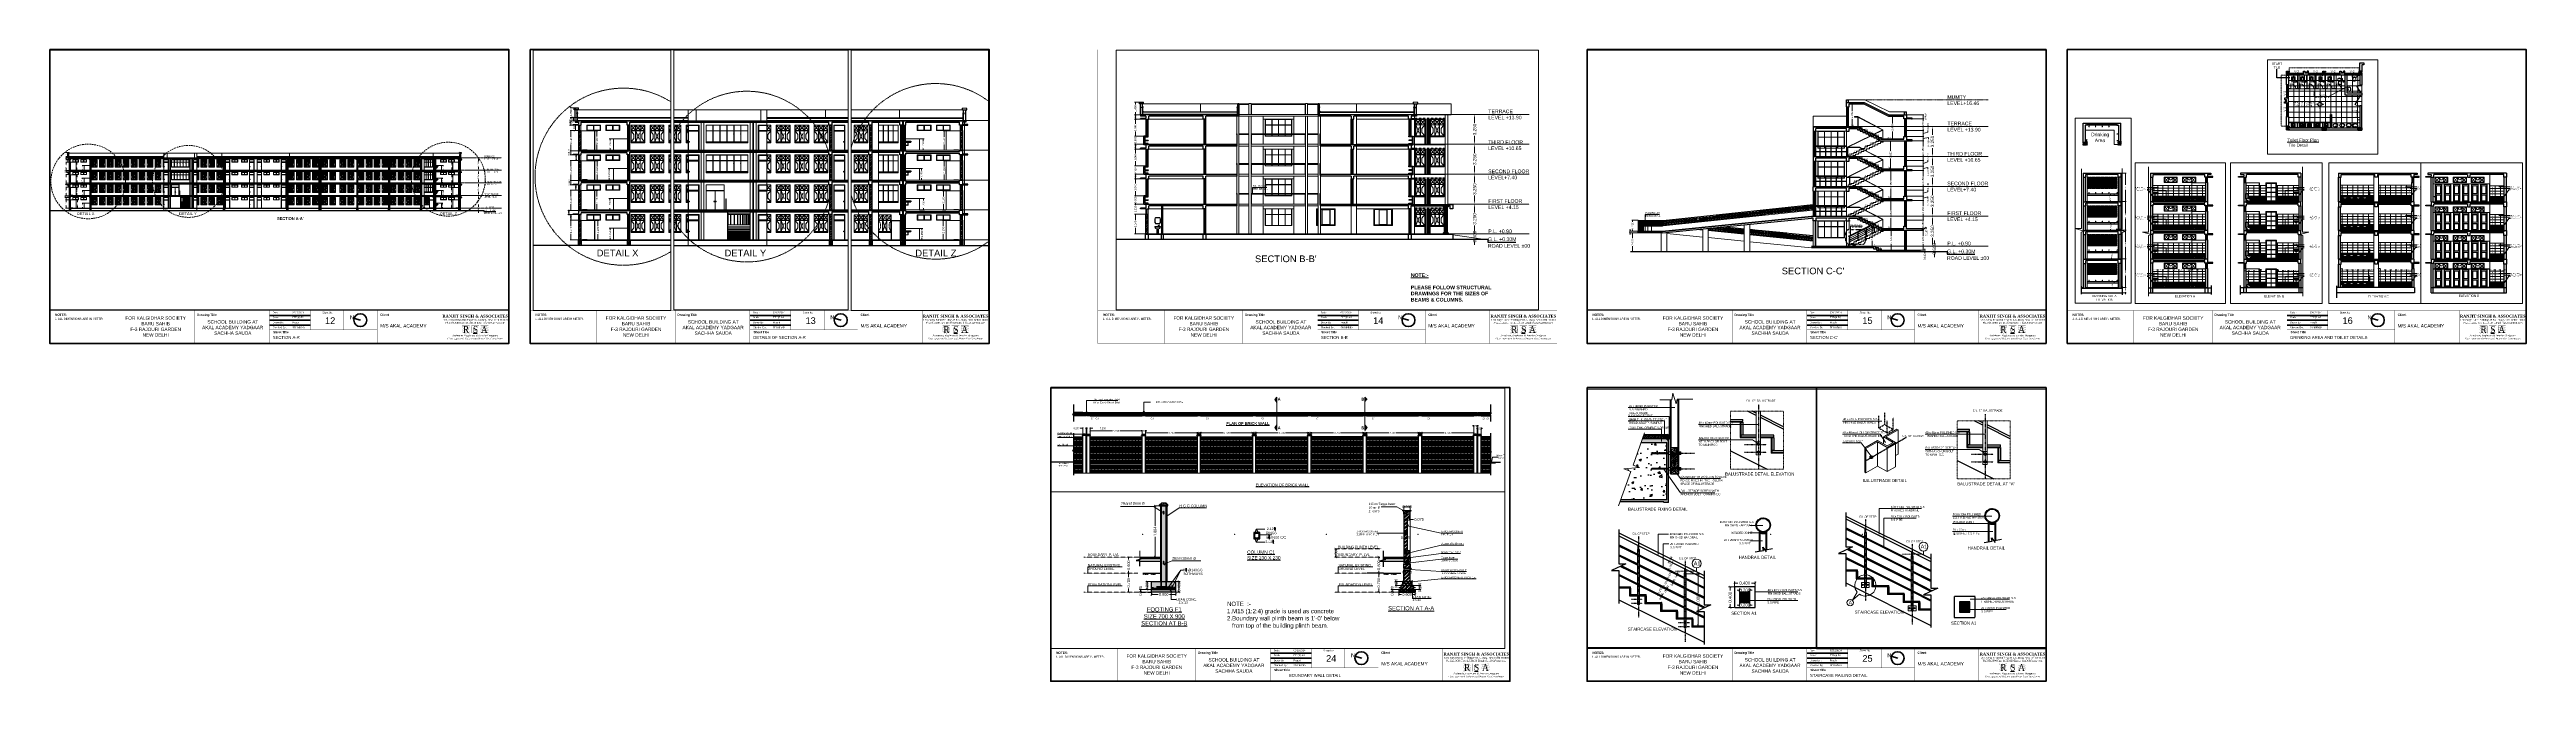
# Paper-space layout '02 DEC SECTIONS AND DETAILS' of a CAD drawing. Header units: millimetres. Extents: x -434 to 1767, y -305 to 256.
# The model-space entities are those that its viewports show. They can reach past a viewport. Long polylines and large blocks are cut down to what shows.
import ezdxf
from ezdxf.enums import TextEntityAlignment as Align

# ---------------------------------------------------------------- set-up
doc = ezdxf.new("R2010")
doc.units = ezdxf.units.MM
for name, pattern in [('ACAD_ISO02W100', [15, 12, -3]), ('CENTER', [2, 1.25, -0.25, 0.25, -0.25]), ('CENTER2', [1.125, 0.75, -0.125, 0.125, -0.125]), ('DASHDOT', [1, 0.5, -0.25, 0, -0.25]), ('DASHED', [0.75, 0.5, -0.25]), ('DASHED2', [0.375, 0.25, -0.125]), ('HIDDEN', [0.375, 0.25, -0.125])]:
    doc.linetypes.add(name, pattern=pattern)
doc.layers.get('0').update_dxf_attribs({"lineweight": 20})
doc.layers.get('Defpoints').update_dxf_attribs({"lineweight": 15})
for name, color, linetype in [('2 dpc', 253, 'Continuous'), ('COL', 1, 'Continuous'), ('Iel-refe', 50, 'Continuous'), ('RAIL', 4, 'Continuous'), ('RCC-HATCH', 252, 'Continuous')]:
    doc.layers.add(name, color=color, linetype=linetype)
for name, color, linetype, lineweight in [('A-ANNO-TITL', 7, 'Continuous', 35), ('BAR1', 42, 'Continuous', 30), ('BL', 1, 'CENTER2', 30), ('brick Hatch', 13, 'Continuous', 13), ('CLL LEV.', 15, 'Continuous', 18), ('COL HATCH', 253, 'Continuous', 13), ('Col-Hatch', 254, 'Continuous', 13), ('Column', 251, 'Continuous', 30), ('CUBICAL TOILET', 5, 'Continuous', 15), ('DIM', 6, 'Continuous', 18), ('dim.1', 6, 'Continuous', 18), ('Door', 54, 'Continuous', 18), ('Dotted', 23, 'DASHED', 15), ('dpc', 24, 'Continuous', 30), ('ELEV.1', 7, 'Continuous', 20), ('ELEV.2', 250, 'Continuous', 20), ('ELEV.3', 252, 'Continuous', 20), ('ELEV.4', 251, 'Continuous', 18), ('ELEV.5', 250, 'Continuous', 15), ('elevation', 1, 'Continuous', 13), ('Fixture', 44, 'Continuous', 13), ('flooring', 1, 'Continuous', 18), ('FUR', 32, 'Continuous', 15), ('Furniture', 13, 'Continuous', 13), ('GRID', 134, 'CENTER', 18), ('Hatch', 43, 'Continuous', 13), ('Jali', 40, 'Continuous', 5), ('Layer1', 12, 'Continuous', 30), ('PROJ.', 30, 'DASHED2', 15), ('Railing', 23, 'Continuous', 13), ('rcc', 5, 'Continuous', 30), ('Section', 72, 'DASHED2', 30), ('slab', 95, 'Continuous', 25), ('STAIR', 4, 'Continuous', 25), ('STAIRS', 10, 'Continuous', 18), ('STONE', 11, 'Continuous', 9), ('TEXT', 7, 'Continuous', 15), ('Text-1', 240, 'Continuous', 15), ('TILE HATCH-2', 25, 'Continuous', 9), ('Tiles', 25, 'Continuous', 9), ('Tiles-Text', 230, 'Continuous', 18), ('Ventilator', 4, 'DASHED', 18), ('Wall', 7, 'Continuous', 30), ('wall l', 7, 'Continuous', 20), ('Window', 150, 'Continuous', 15), ('Window-Wall', 7, 'Continuous', 18)]:
    doc.layers.add(name, color=color, linetype=linetype, lineweight=lineweight)
doc.styles.add('ARIAL', font='arial.ttf')
doc.styles.add('ATTR', font='romans.shx', dxfattribs={"width": 0.8, "height": 0.7})
doc.styles.add('DIM', font='arial.ttf', dxfattribs={"height": 0.5})
doc.styles.add('dim-stylus bt', font='arial.ttf')
doc.styles.add('L120', font='arial.ttf', dxfattribs={"height": 0.6})
doc.styles.add('LABLE', font='times.ttf', dxfattribs={"width": 0.85, "height": 200})
doc.styles.get("Standard").update_dxf_attribs({"font": 'arial.ttf', "height": 0.2})
doc.styles.add('STYLE1', font='arial.ttf', dxfattribs={"width": 0.85})
doc.styles.add('Tabrej', font='arial.ttf')
doc.styles.add('TITLE-MED', font='arial.ttf', dxfattribs={"height": 2000})
doc.styles.add('TITLE-MED-2', font='arial.ttf')
doc.dimstyles.new('AA1', dxfattribs={"dimtxt": 80, "dimasz": 80, "dimexe": 0.18, "dimexo": 40, "dimgap": 20, "dimtad": 1, "dimdec": 0, "dimzin": 0, "dimdsep": 46, "dimtxsty": 'Standard', "dimblk": 'OBLIQUE', "dimcen": 0.09, "dimclrd": 256, "dimclre": 256, "dimadec": 0, "dimazin": 0, "dimtfac": 1, "dimtdec": 0, "dimtofl": 0, "dimtmove": 2, "dimatfit": 3, "dimldrblk": 'OBLIQUE', "dimfxl": 0, "dimtolj": 1, "dimtzin": 0, "dimlwd": -1, "dimlwe": -1, "dimarcsym": 0})
doc.dimstyles.new('Current Dim style', dxfattribs={"dimscale": 0.3, "dimtxt": 0.2, "dimasz": 2, "dimexe": 0.18, "dimexo": 1, "dimgap": 0.09, "dimtad": 0, "dimzin": 0, "dimdsep": 46, "dimtxsty": 'Standard', "dimcen": 0.09, "dimclrd": 256, "dimclre": 256, "dimclrt": 7, "dimadec": 0, "dimazin": 0, "dimtfac": 1, "dimtofl": 0, "dimtmove": 2, "dimatfit": 3, "dimfxl": 0, "dimtolj": 1, "dimtzin": 0, "dimlwd": -1, "dimlwe": -1, "dimarcsym": 0})
doc.dimstyles.new('DIMEN', dxfattribs={"dimtxt": 0.3, "dimasz": 0.25, "dimexe": 0.18, "dimexo": 0.0625, "dimgap": 0.09, "dimtad": 0, "dimdec": 3, "dimzin": 0, "dimdsep": 46, "dimtxsty": 'Tabrej', "dimcen": 0, "dimclrd": 256, "dimclre": 256, "dimclrt": 7, "dimadec": 0, "dimazin": 0, "dimtfac": 1, "dimtdec": 3, "dimtofl": 0, "dimtmove": 0, "dimatfit": 1, "dimfxl": 0, "dimtolj": 1, "dimtzin": 0, "dimlwd": -1, "dimlwe": -1, "dimarcsym": 0})
doc.dimstyles.get("Standard").update_dxf_attribs({"dimtxt": 0.2, "dimasz": 0.07, "dimexe": 0.1, "dimexo": 0.02, "dimgap": 0.09, "dimtad": 0, "dimdec": 3, "dimzin": 0, "dimdsep": 46, "dimtxsty": 'Standard', "dimcen": 0.09, "dimclrd": 3, "dimclre": 3, "dimclrt": 7, "dimadec": 0, "dimazin": 0, "dimtfac": 1, "dimtdec": 3, "dimtofl": 0, "dimtmove": 0, "dimatfit": 3, "dimfxl": 0, "dimtolj": 1, "dimtzin": 0, "dimlwd": -1, "dimlwe": -1, "dimarcsym": 0})
doc.dimstyles.new('Tabrej', dxfattribs={"dimtxt": 4, "dimasz": 0.45, "dimexe": 0.18, "dimexo": 0.0625, "dimgap": 0.09, "dimtad": 0, "dimdec": 3, "dimzin": 0, "dimdsep": 46, "dimtxsty": 'Tabrej', "dimcen": 0, "dimclrd": 256, "dimclre": 256, "dimclrt": 7, "dimaunit": 1, "dimadec": 3, "dimazin": 0, "dimtfac": 1, "dimtdec": 3, "dimtofl": 0, "dimtmove": 0, "dimatfit": 3, "dimfxl": 0, "dimtolj": 1, "dimtzin": 0, "dimlwd": -1, "dimlwe": -1, "dimarcsym": 0})
pattern_1 = [(45, (2391.8624, 920.14933), (-0.134704, 0.134704), []), (45, (2391.9522, 920.14933), (-0.134704, 0.134704), [])]
pattern_2 = [(45, (2397.1923, 920.14933), (-0.1347038, 0.1347038), []), (45, (2397.2821, 920.14933), (-0.1347038, 0.1347038), [])]
pattern_3 = [(45, (2391.8124, 919.54933), (-0.134704, 0.134704), []), (45, (2391.9022, 919.54933), (-0.134704, 0.134704), [])]
pattern_4 = [(45, (2431.6648, 919.54933), (-0.1347038, 0.1347038), []), (45, (2431.7546, 919.54933), (-0.1347038, 0.1347038), [])]
pattern_5 = [(45, (2448.0548, 919.54933), (-0.1347038, 0.1347038), []), (45, (2448.1446, 919.54933), (-0.1347038, 0.1347038), [])]
pattern_6 = [(45, (2456.4048, 919.54933), (-0.1347038, 0.1347038), []), (45, (2456.4946, 919.54933), (-0.1347038, 0.1347038), [])]
pattern_7 = [(45, (2466.1173, 919.54933), (-0.1347038, 0.1347038), []), (45, (2466.2071, 919.54933), (-0.1347038, 0.1347038), [])]
pattern_8 = [(45, (2474.3473, 919.54933), (-0.1347038, 0.1347038), []), (45, (2474.4371, 919.54933), (-0.1347038, 0.1347038), [])]
pattern_9 = [(45, (2482.6623, 926.59933), (-0.134704, 0.134704), []), (45, (2482.7521, 926.59933), (-0.134704, 0.134704), [])]
pattern_10 = [(45, (2482.6123, 919.54933), (-0.134704, 0.134704), []), (45, (2482.7021, 919.54933), (-0.134704, 0.134704), [])]
pattern_11 = [(45, (2492.4848, 919.54933), (-0.1347038, 0.1347038), []), (45, (2492.5746, 919.54933), (-0.1347038, 0.1347038), [])]
pattern_12 = [(45, (2348.34818, 923.39933), (-0.134704, 0.134704), []), (45, (2348.43798, 923.39933), (-0.134704, 0.134704), [])]
pattern_13 = [(45, (2326.00818, 920.14933), (-0.134704, 0.134704), []), (45, (2326.09798, 920.14933), (-0.134704, 0.134704), [])]
pattern_14 = [(45, (2905.15132, 1004.70778), (-0.02245064, 0.02245064), [])]
pattern_15 = [(45, (-813.955328, -252.013698), (-0.0224506403, 0.0224506403), [])]
pattern_16 = [(45, (-813.355252, -252.013698), (-0.0224506403, 0.0224506403), [])]
pattern_17 = [(45, (-812.1551, -252.013698), (-0.0224506403, 0.0224506403), [])]
pattern_18 = [(45, (-813.95284, -248.763698), (-0.0224506403, 0.0224506403), [])]
pattern_19 = [(45, (-813.95284, -245.513698), (-0.0224506403, 0.0224506403), [])]
pattern_20 = [(45, (-813.352762, -245.513698), (-0.0224506403, 0.0224506403), [])]
pattern_21 = [(45, (-812.15261, -245.513698), (-0.0224506403, 0.0224506403), [])]
pattern_22 = [(45, (-813.955328, -242.263698), (-0.0224506403, 0.0224506403), [])]
pattern_23 = [(45, (-813.355252, -242.263698), (-0.0224506403, 0.0224506403), [])]
pattern_24 = [(45, (-812.1551, -242.263698), (-0.0224506403, 0.0224506403), [])]
pattern_25 = [(135, (2919.43066, 998.557884), (0.0224506, 0.0224506), [])]
pattern_26 = [(135, (2916.225854, 995.00778), (-0.02245064, -0.02245064), [])]
pattern_27 = [(135, (2917.595548, 998.557884), (0.02245064, 0.02245064), [])]
pattern_28 = [(135, (2910.350298, 998.25778), (0.02245064, 0.02245064), [])]
pattern_29 = [(135, (2918.195625, 995.00778), (-0.02245064, -0.02245064), [])]
pattern_30 = [(135, (2919.395777, 1001.807884), (0.0224506, 0.0224506), [])]
pattern_31 = [(135, (2918.7957, 998.557884), (0.0224506, 0.0224506), [])]
pattern_32 = [(135, (2919.43066, 1001.807884), (0.0224506, 0.0224506), [])]
pattern_33 = [(135, (2917.595548, 1001.807884), (0.02245064, 0.02245064), [])]
pattern_34 = [(135, (2918.7957, 1001.807884), (0.0224506, 0.0224506), [])]
pattern_35 = [(135, (2919.43315, 1005.057884), (0.0224506, 0.0224506), [])]
pattern_36 = [(135, (2917.598037, 1005.057884), (0.02245064, 0.02245064), [])]
pattern_37 = [(135, (2918.79819, 1005.057884), (0.0224506, 0.0224506), [])]
pattern_38 = [(135, (2935.181553, 995.00778), (-0.02245064, -0.02245064), [])]
pattern_39 = [(135, (2935.78163, 995.307884), (-0.0224506, -0.0224506), [])]
pattern_40 = [(135, (2935.181553, 998.15778), (-0.02245064, -0.02245064), [])]
pattern_41 = [(135, (2935.78163, 998.457884), (-0.0224506, -0.0224506), [])]
pattern_42 = [(135, (2935.181553, 1001.40778), (-0.02245064, -0.02245064), [])]
pattern_43 = [(135, (2935.78163, 1001.707884), (-0.0224506, -0.0224506), [])]
pattern_44 = [(135, (2935.181553, 1004.65778), (-0.02245064, -0.02245064), [])]
pattern_45 = [(135, (2910.350298, 995.00778), (0.02245064, 0.02245064), [])]
pattern_46 = [(135, (2943.776624, 994.95778), (-0.0224506, -0.0224506), [])]
pattern_47 = [(135, (2947.629928, 994.95778), (-0.0224506, -0.0224506), [])]
pattern_48 = [(135, (2942.1968, 1001.45778), (-0.02245064, -0.02245064), [])]
pattern_49 = [(135, (2942.1968, 998.20778), (-0.02245064, -0.02245064), [])]
pattern_50 = [(135, (2942.1968, 994.95778), (-0.02245064, -0.02245064), [])]
pattern_51 = [(135, (2942.45329, 995.257884), (-0.02245064, -0.02245064), [])]
pattern_52 = [(135, (2943.776624, 995.257884), (-0.0224506, -0.0224506), [])]
pattern_53 = [(135, (2945.702754, 994.95778), (-0.02245064, -0.02245064), [])]
pattern_54 = [(135, (2945.702754, 995.257884), (-0.02245064, -0.02245064), [])]
pattern_55 = [(135, (2946.68344, 998.20778), (-0.02245064, -0.02245064), [])]
pattern_56 = [(135, (2942.45329, 998.507884), (-0.0224506, -0.0224506), [])]
pattern_57 = [(135, (2946.68344, 1001.45778), (-0.02245064, -0.02245064), [])]
pattern_58 = [(135, (2945.702754, 1001.757884), (-0.02245064, -0.02245064), [])]
pattern_59 = [(135, (2946.68344, 1004.70778), (-0.02245064, -0.02245064), [])]
pattern_60 = [(135, (2945.702754, 1005.007884), (-0.02245064, -0.02245064), [])]
pattern_61 = [(135, (2942.45329, 1005.007884), (-0.02245064, -0.02245064), [])]
pattern_62 = [(45, (2905.15381, 1001.45778), (-0.02245064, 0.02245064), [])]
pattern_63 = [(45, (-809.884595, -245.513698), (-0.0224506403, 0.0224506403), [])]
pattern_64 = [(45, (2905.15381, 998.20778), (-0.02245064, 0.02245064), [])]
pattern_65 = [(45, (2905.15132, 994.95778), (-0.02245064, 0.02245064), [])]
pattern_66 = [(45, (-809.887085, -252.013698), (-0.0224506403, 0.0224506403), [])]
pattern_67 = [(135, (2945.702754, 998.20778), (-0.0224506, -0.0224506), [])]
pattern_68 = [(135, (2945.702754, 1001.45778), (-0.0224506, -0.0224506), [])]
pattern_69 = [(135, (2942.1968, 1004.70778), (-0.02245064, -0.02245064), [])]
pattern_70 = [(135, (2945.702754, 1004.70778), (-0.0224506, -0.0224506), [])]
pattern_71 = [(135, (2943.776624, 998.20778), (-0.0224506, -0.0224506), [])]
pattern_72 = [(135, (2943.776624, 998.507884), (-0.0224506, -0.0224506), [])]
pattern_73 = [(135, (2943.776624, 1001.45778), (-0.0224506, -0.0224506), [])]
pattern_74 = [(135, (2943.776624, 1001.757884), (-0.0224506, -0.0224506), [])]
pattern_75 = [(135, (2943.776624, 1004.70778), (-0.0224506, -0.0224506), [])]
pattern_76 = [(135, (2943.776624, 1005.007884), (-0.0224506, -0.0224506), [])]
pattern_77 = [(0, (-559.80018, 33.815787), (0, 0.03175), []), (90, (-559.80018, 33.815787), (-0.03175, 2e-18), [])]
pattern_78 = [(0, (-559.80018, 37.065787), (0, 0.03175), []), (90, (-559.80018, 37.065787), (-0.03175, 2e-18), [])]
pattern_79 = [(0, (-559.80018, 40.315787), (0, 0.03175), []), (90, (-559.80018, 40.315787), (-0.03175, 2e-18), [])]
pattern_80 = [(0, (-559.80018, 43.565787), (0, 0.03175), []), (90, (-559.80018, 43.565787), (-0.03175, 2e-18), [])]
pattern_81 = [(45, (2230.92793, 1397.70695), (-0.079549513, 0.079549513), []), (45, (2230.98096, 1397.70695), (-0.079549513, 0.079549513), [])]
pattern_82 = [(45, (2241.34117, 1566.81207), (-0.079549513, 0.079549513), []), (45, (2241.3942, 1566.81207), (-0.079549513, 0.079549513), [])]
pattern_83 = [(50, (543.74294, 2514.279355), (0.0546554007, -0.00478172566), [0.005715, -0.062865]), (355, (543.74294, 2514.279355), (-0.0105728478, 0.0573169929), [0.004572, -0.050292]), (100.451, (543.747494, 2514.278957), (0.0440827505, 0.05253500635), [0.004857, -0.053427]), (46.1842, (543.74294, 2514.294595), (0.0813237123, -0.0126126984), [0.0085725, -0.0942975]), (96.6356, (543.749716, 2514.29354), (0.0712212703, 0.0742276668), [0.0072855, -0.0801405]), (351.184, (543.74294, 2514.294595), (0.0712213818, 0.0742275354), [0.006858, -0.075438]), (21, (543.75056, 2514.290785), (0.04548446395, -0.03067965556), [0.005715, -0.062865]), (326, (543.75056, 2514.290785), (0.0185406085, 0.0552563898), [0.004572, -0.050292]), (71.4514, (543.75435, 2514.28823), (0.0640249472, 0.0245768573), [0.004857, -0.053427]), (37.5, (543.742939, 2514.279355), (0.00092658098, 0.02536651166), [0, -0.0496824, 0, -0.051054, 0, -0.0504825]), (7.5, (543.74294, 2514.279355), (0.02004589875, 0.03005417245), [0, -0.0291084, 0, -0.0485394, 0, -0.0192405]), (327.5, (543.725946, 2514.279355), (0.04067717855, -0.0017186232), [0, -0.01905, 0, -0.059436, 0, -0.078867]), (317.5, (543.718326, 2514.279355), (0.0444387544, 0.0076279473), [0, -0.024765, 0, -0.0394716, 0, -0.056007])]
pattern_84 = [(45, (2249.20117, 1566.81207), (-0.079549513, 0.079549513), []), (45, (2249.2542, 1566.81207), (-0.079549513, 0.079549513), [])]
pattern_85 = [(45, (2354.577731, 677.824153), (-0.00441941738, 0.00441941738), [])]

# ---------------------------------------------------------------- blocks, each defined once
blk = doc.blocks.new('RSA LOGO')
at = {"layer": 'A-ANNO-TITL', "color": 7, "lineweight": 5}
blk.add_line((-164, -1741), (164, -1741), dxfattribs=at)
at = {"layer": 'A-ANNO-TITL', "color": 7, "lineweight": 5, "const_width": 4.37}
for points in [[(-1130, -1315), (-1100, -1245), (-1015, -1124), (-891, -1085)], [(-1130, -1315), (-1100, -1245), (-1015, -1124), (-891, -1085)], [(-1130, -1225), (-1037, -1093), (-1013, -1085)], [(-1130, -1098), (-1121, -1085)], [(-1130, -1161), (-1076, -1085)], [(-894, -1741), (-915, -1736), (-966, -1713), (-1014, -1682), (-1078, -1621), (-1130, -1520)], [(-894, -1741), (-915, -1736), (-966, -1713), (-1014, -1682), (-1078, -1621), (-1130, -1520)], [(-990, -1741), (-1036, -1710), (-1107, -1643), (-1130, -1599)], [(-1056, -1741), (-1059, -1739), (-1130, -1672)], [(-1110, -1741), (-1130, -1722)], [(-707, -1085), (-615, -1122), (-542, -1191), (-504, -1246), (-476, -1309), (-474, -1321)], [(-707, -1085), (-615, -1122), (-542, -1191), (-504, -1246), (-476, -1309), (-474, -1321)], [(-474, -1506), (-490, -1559), (-546, -1643), (-609, -1695), (-658, -1723), (-706, -1741)], [(-474, -1506), (-490, -1559), (-546, -1643), (-609, -1695), (-658, -1723), (-706, -1741)], [(-474, -1601), (-519, -1668), (-588, -1725), (-616, -1741)], [(-610, -1085), (-595, -1091), (-514, -1167), (-474, -1225)], [(-474, -1666), (-491, -1693), (-550, -1741)], [(-548, -1085), (-486, -1143), (-474, -1161)], [(-495, -1085), (-474, -1105)], [(-474, -1725), (-493, -1741)], [(514, -1085), (474, -1154)], [(562, -1085), (474, -1238)], [(604, -1085), (474, -1311)], [(646, -1085), (474, -1384)], [(689, -1085), (474, -1457)], [(731, -1085), (474, -1530)], [(773, -1085), (474, -1603)], [(474, -1632), (1130, -1632)], [(474, -1668), (1130, -1668)], [(474, -1705), (1130, -1705)], [(1130, -1603), (831, -1085)], [(1130, -1530), (873, -1085)], [(1130, -1457), (915, -1085)], [(1130, -1384), (957, -1085)], [(1130, -1311), (999, -1085)], [(1130, -1238), (1042, -1085)], [(1130, -1165), (1084, -1085)]]:
    blk.add_lwpolyline(points, dxfattribs=at)
for points in [[(-1130, -1741), (-474, -1741), (-474, -1085), (-1130, -1085)], [(-802, -1718), (-851, -1715), (-903, -1701), (-949, -1681), (-991, -1653), (-1048, -1599), (-1097, -1504), (-1112, -1366), (-1068, -1263), (-992, -1155), (-830, -1104), (-721, -1119), (-635, -1154), (-570, -1215), (-536, -1264), (-511, -1320), (-498, -1383), (-497, -1458), (-523, -1543), (-573, -1619), (-630, -1665), (-674, -1690), (-733, -1713)], [(-802, -1682), (-845, -1678), (-891, -1667), (-931, -1649), (-968, -1624), (-1019, -1576), (-1062, -1493), (-1075, -1371), (-1036, -1281), (-969, -1186), (-827, -1141), (-730, -1155), (-655, -1185), (-597, -1239), (-568, -1282), (-546, -1331), (-535, -1387), (-534, -1452), (-556, -1527), (-601, -1594), (-650, -1635), (-690, -1657), (-742, -1677)], [(-802, -1645), (-839, -1642), (-879, -1632), (-914, -1617), (-945, -1596), (-989, -1554), (-1026, -1482), (-1038, -1377), (-1004, -1299), (-946, -1217), (-824, -1179), (-739, -1190), (-675, -1216), (-625, -1263), (-600, -1300), (-581, -1342), (-571, -1391), (-570, -1447), (-590, -1512), (-628, -1569), (-671, -1605), (-705, -1624), (-750, -1641)], [(-802, -1609), (-833, -1606), (-867, -1598), (-896, -1585), (-923, -1567), (-960, -1532), (-991, -1472), (-1000, -1383), (-972, -1317), (-924, -1248), (-820, -1216), (-749, -1226), (-695, -1247), (-653, -1287), (-632, -1318), (-616, -1353), (-607, -1395), (-607, -1442), (-623, -1496), (-656, -1545), (-692, -1575), (-721, -1591), (-758, -1605)], [(-802, -1572), (-827, -1570), (-855, -1563), (-878, -1553), (-900, -1538), (-930, -1510), (-955, -1461), (-963, -1388), (-940, -1334), (-901, -1279), (-817, -1253), (-758, -1261), (-715, -1279), (-681, -1311), (-664, -1335), (-651, -1364), (-644, -1399), (-643, -1437), (-656, -1480), (-683, -1520), (-713, -1545), (-736, -1558), (-766, -1569)], [(-802, -1536), (-821, -1534), (-843, -1528), (-861, -1520), (-877, -1510), (-900, -1487), (-920, -1450), (-926, -1394), (-908, -1352), (-878, -1310), (-814, -1290), (-768, -1297), (-735, -1310), (-708, -1335), (-696, -1353), (-686, -1375), (-680, -1403), (-680, -1432), (-690, -1464), (-710, -1495), (-734, -1515), (-752, -1525), (-774, -1533)], [(-802, -1499), (-815, -1498), (-831, -1494), (-843, -1488), (-854, -1481), (-871, -1465), (-884, -1439), (-889, -1400), (-876, -1370), (-856, -1341), (-811, -1327), (-777, -1332), (-755, -1341), (-736, -1359), (-727, -1371), (-721, -1386), (-717, -1407), (-716, -1427), (-723, -1449), (-738, -1471), (-754, -1484), (-767, -1492), (-782, -1497)], [(-802, -1462), (-809, -1462), (-819, -1459), (-826, -1456), (-831, -1453), (-841, -1443), (-849, -1429), (-851, -1406), (-844, -1388), (-833, -1373), (-808, -1365), (-787, -1368), (-775, -1372), (-764, -1383), (-759, -1389), (-756, -1398), (-753, -1411), (-753, -1421), (-756, -1433), (-765, -1446), (-775, -1454), (-783, -1459), (-790, -1461)], [(-802, -1426), (-803, -1426), (-807, -1425), (-808, -1424), (-809, -1424), (-812, -1421), (-813, -1418), (-814, -1411), (-812, -1406), (-810, -1404), (-805, -1402), (-796, -1403), (-795, -1403), (-792, -1407), (-791, -1407), (-791, -1409), (-789, -1415), (-789, -1416), (-790, -1417), (-792, -1421), (-796, -1424), (-798, -1425), (-798, -1426)], [(-328, -1741), (328, -1741), (328, -1085), (-328, -1085)], [(-292, -1705), (292, -1705), (292, -1122), (-292, -1122)], [(-255, -1668), (255, -1668), (255, -1158), (-255, -1158)], [(-219, -1632), (219, -1632), (219, -1194), (-219, -1194)], [(-182, -1595), (182, -1595), (182, -1231), (-182, -1231)], [(-146, -1559), (146, -1559), (146, -1267), (-146, -1267)], [(-109, -1523), (109, -1523), (109, -1304), (-109, -1304)], [(-109, -1523), (109, -1523), (109, -1304), (-109, -1304)], [(-73, -1486), (73, -1486), (73, -1340), (-73, -1340)], [(-73, -1486), (73, -1486), (73, -1340), (-73, -1340)], [(-36, -1450), (36, -1450), (36, -1377), (-36, -1377)], [(1130, -1741), (474, -1741), (474, -1085), (1130, -1085)], [(520, -1595), (1084, -1595), (802, -1108)], [(583, -1559), (1020, -1559), (802, -1180)], [(646, -1523), (957, -1523), (802, -1253)], [(710, -1486), (894, -1486), (802, -1326)], [(773, -1450), (831, -1450), (802, -1399)]]:
    blk.add_lwpolyline(points, close=True, dxfattribs=at)
at = {"layer": 'A-ANNO-TITL', "color": 7, "attachment_point": 2, "style": 'DIM'}
for s, insert, char_height, width in [('{\\fGaramond|b1|i0|c0|p18;RANJIT SINGH & ASSOCIATES}', (0, -120), 250, 12443), ('{\\fGaramond|b0|i0|c0|p18;1206 Surya Kiran Building,19 K.G.Marg, New Delhi 110001\\PPh.23312688 Fax: 41510129 Email: rsa1206@msn.com}', (0, -490), 150, 6610.1), ('{\\fgaramond|b0|i1|c0|p18;\\H0.8333x;Govt. approved Valuers and House Tax Consultants}', (0, -2111), 180, 6610.1), ('{\\fgaramond|b0|i1|c0|p18;\\H0.8333x;Architects, Engineers & Interior Designers}', (0, -1844), 180, 6610.1)]:
    blk.add_mtext(s, dxfattribs=dict(at, insert=insert, char_height=char_height, width=width))
at = {"layer": 'A-ANNO-TITL', "color": 252, "lineweight": -3, "char_height": 590.49, "width": 320.44, "attachment_point": 1, "style": 'DIM'}
for s, insert in [('{\\fGaramond|b0|i0|c0|p18;\\C5;R}', (-1053, -1103)), ('{\\fGaramond|b0|i0|c0|p18;\\C5;S}', (-189, -1103)), ('{\\fGaramond|b0|i0|c0|p18;\\C5;A}', (504, -1103))]:
    blk.add_mtext(s, dxfattribs=dict(at, insert=insert))
blk = doc.blocks.new('A$C70AA7458')
at = {"layer": 'A-ANNO-TITL'}
blk.add_line((-4.6, 1.2), (0, 0), dxfattribs=at)
blk.add_circle((-0.2, 0), 4.77, dxfattribs=at)
at = {"layer": 'A-ANNO-TITL', "color": 0, "style": 'TITLE-MED'}
blk.add_text('N', height=3, dxfattribs=at).set_placement((-7.9, 0.6))
blk = doc.blocks.new('A$C141B7F6B')
at = {"layer": 'A-ANNO-TITL', "color": 7}
for p, q in [((231.6, 24.9), (195.3, 24.9)), ((231.6, 20.6), (195.3, 20.6)), ((231.6, 16.3), (195.3, 16.3))]:
    blk.add_line(p, q, dxfattribs=at)
at = {"layer": 'A-ANNO-TITL', "const_width": 0.25}
blk.add_lwpolyline([(0, 260.9), (0, 0), (407.9, 0), (407.9, 260.9)], close=True, dxfattribs=at)
at = {"layer": 'A-ANNO-TITL'}
for points, const_width in [([(407.9, 29.3), (0, 29.3)], 0.25), ([(59.2, 0), (59.2, 29.3)], 0.25), ([(128.9, 0), (128.9, 29.3)], 0.25), ([(195.3, 0), (195.3, 29.3)], 0.25), ([(324.7, 29.3), (220.6, 29.3)], 0.18), ([(231.6, 29.3), (231.6, 12)], 0.24), ([(261.3, 29.3), (261.3, 12)], 0.24), ([(291, 0), (291, 29.3)], 0.25), ([(291, 0), (291, 29.3)], 0.25), ([(348.2, 0), (348.2, 29.3)], 0.25), ([(291, 12), (195.3, 12)], 0.18)]:
    blk.add_lwpolyline(points, dxfattribs=dict(at, const_width=const_width))
at = {"lineweight": 15, "xscale": 1.2, "yscale": 1.2, "zscale": 1.2}
blk.add_blockref('A$C70AA7458', (276.2, 20.6), dxfattribs=at)
at = {"layer": 'A-ANNO-TITL', "xscale": 0.01026679360236516, "yscale": 0.01026679360236516, "zscale": 0.01026679360236516}
blk.add_blockref('RSA LOGO', (378, 26.7), dxfattribs=at)
at = {"layer": 'A-ANNO-TITL', "color": 0, "style": 'TITLE-MED'}
for s, height, p in [('Scale :', 1.5, (198.1, 22.4)), ('Date :', 1.5, (198.1, 26.6)), ('FTP@ A3', 1.6, (215.7, 22.4)), ('Sheet No.', 1.56, (242.2, 26.5)), ('Checked By :', 1.5, (198.1, 13.5)), ('Drawn By :', 1.5, (198.1, 17.8)), ('Prachi', 1.6, (215.7, 17.8)), ('Shrinkhala', 1.6, (215.7, 13.5))]:
    blk.add_text(s, height=height, dxfattribs=at).set_placement(p)
at = {"layer": 'A-ANNO-TITL', "insert": (4.5, 22.7), "char_height": 1.8, "width": 101.109, "attachment_point": 1, "style": 'TITLE-MED-2'}
blk.add_mtext('1. ALL DIMENSIONS ARE IN METER.', dxfattribs=at)
at = {"layer": 'A-ANNO-TITL', "lineweight": 25, "ltscale": 10000, "style": 'DIM'}
for s, insert, char_height, width, attachment_point in [('\\pi20.821;{\\fArial|b1|i0|c0|p34;NOTES:}', (-16.1, 26.4), 2, 51.717, 1), ('FOR KALGIDHAR SOCIETY\\PBARU SAHIB\\PF-3 RAJOURI GARDEN\\PNEW DELHI', (94.1, 15), 3, 91.637, 5), ('\\pi2.2618;{\\fArial|b1|i0|c0|p34;Drawing Title}', (128.6, 26.4), 2, 21.76, 1), ('{\\fArial|b1|i0|c0|p34;Client }', (293.6, 26.4), 2, 8.768, 1), ('\\pi17.783;SCHOOL BUILDING AT \\P\\pi13.13;AKAL ACADEMY YADGAAR \\P\\pi23.792;SACHHA SAUDA', (122.3, 20.6), 3, 80.472, 1), ('{\\fArial|b1|i0|c0|p34;Sheet Title}', (198.5, 11), 1.951, 13.806, 1), ('M/S AKAL ACADEMY', (293.6, 17.1), 3, 99.538, 1)]:
    blk.add_mtext(s, dxfattribs=dict(at, insert=insert, char_height=char_height, width=width, attachment_point=attachment_point))
blk = doc.blocks.new('SNKPEDOF')
for p, q in [((-11, 30), (-12, 27)), ((-12, 27), (12, 27)), ((-11, 30), (11, 30)), ((-3, 16), (-3.7523, 20.5139)), ((0, 20), (0, 0)), ((3.7526, 20.5157), (3, 16)), ((11, 30), (12, 27)), ((-4, 0), (-3, 16)), ((-4, 0), (4, 0)), ((3, 16), (4, 0))]:
    blk.add_line(p, q)
blk.add_arc((0, 33.7857), 13.7857, 209.4871, 330.5129)
at = {"style": 'ATTR', "width": 0.8, "flags": 9}
blk.add_attdef('ESTCODE', (0, 0), '', height=0.7, dxfattribs=at)
blk = doc.blocks.new('LAVFCTWF')
for p, q in [((-2.25, 6), (-1.25, 6)), ((-2.25, 5.75), (-2.25, 6)), ((-1.25, 5.75), (-2.25, 5.75)), ((-2.25, 5.75), (-0.5, 4)), ((-1.25, 6), (-1.25, 5.75)), ((0.5, 4), (-1.25, 6)), ((-1.25, 5.75), (0.5, 4)), ((-0.75, 0.5), (-0.75, 3.5)), ((-0.75, 3), (0.75, 3)), ((-0.75, 1), (0.75, 1)), ((-0.5, 4), (0.5, 4)), ((-0.25, 2), (2.75, 4)), ((2.75, 3.5), (-0.25, 1.5)), ((-0.25, 1.5), (-0.25, 2)), ((0.75, 1.5), (-0.25, 1.5)), ((0.75, 3.5), (0.75, 2.6608)), ((2.9973, 2.9981), (0.75, 1.5)), ((0.75, 1.4951), (0.75, 0.5)), ((2.75, 3.5), (2.75, 4)), ((2.75, 4), (3.75, 4)), ((2.75, 3.5), (2.75, 3)), ((3.75, 3.5), (2.75, 3.5)), ((2.75, 3), (3.75, 3)), ((3.75, 4), (3.75, 3.5)), ((3.75, 3), (3.75, 3.5))]:
    blk.add_line(p, q)
blk.add_lwpolyline([(-1.5, 0), (-1.5, 0.5), (1.5, 0.5), (1.5, 0)], close=True)
for centre, start, end in [((-0.181, 3.528), 124.053, 182.8169), ((0.181, 3.528), 357.1831, 55.94696)]:
    blk.add_arc(centre, 0.5697, start, end)
at = {"style": 'ATTR', "width": 0.8, "flags": 9}
blk.add_attdef('ESTCODE', (0, 0), '', height=0.7, dxfattribs=at)
blk = doc.blocks.new('GLAZING 5')
at = {"layer": 'Window'}
for p, q in [((0.698, 1.8), (0.698, 1.2)), ((0.718, 1.8), (0.718, 1.2)), ((1.415, 1.8), (1.415, 1.2)), ((1.435, 1.8), (1.435, 1.2)), ((2.133, 1.8), (2.133, 1.2)), ((2.153, 1.8), (2.153, 1.2)), ((0, 1.2), (2.85, 1.2)), ((0, 1.18), (2.85, 1.18)), ((0.698, 1.18), (0.698, 0)), ((0.718, 1.18), (0.718, 0)), ((1.415, 1.18), (1.415, 0)), ((1.435, 1.18), (1.435, 0)), ((2.133, 1.18), (2.133, 0)), ((2.153, 1.18), (2.153, 0))]:
    blk.add_line(p, q, dxfattribs=at)
for points in [[(-0.02, 1.82), (2.87, 1.82), (2.87, -0.02), (-0.02, -0.02)], [(0, 1.8), (2.85, 1.8), (2.85, 0), (0, 0)]]:
    blk.add_lwpolyline(points, close=True, dxfattribs=at)
blk = doc.blocks.new('DRTY')
at = {"layer": 'ELEV.1', "color": 251, "ltscale": 0.05}
for p, q in [((-0.115, 3.7), (-0.115, 3.65)), ((0, 3.7), (0, 3.65)), ((0.355, 3.7), (0.355, 3.65)), ((0.47, 3.7), (0.47, 3.65)), ((-0.115, 3.19), (-0.115, 0.4)), ((0, 3.19), (0, 0.4)), ((0.355, 3.19), (0.355, 0.4)), ((0.47, 3.19), (0.47, 0.4)), ((-0.115, -0.06), (-0.115, -2.85)), ((0, -0.06), (0, -2.85)), ((0.355, -0.06), (0.355, -2.85)), ((0.47, -0.06), (0.47, -2.85)), ((-0.115, -3.31), (-0.115, -6.1)), ((0, -3.31), (0, -6.1)), ((0.355, -3.31), (0.355, -6.1)), ((0.47, -3.31), (0.47, -6.1)), ((-0.115, -6.56), (-0.115, -9.29)), ((0, -6.56), (0, -9.29)), ((0.355, -6.56), (0.355, -9.29)), ((0.47, -6.56), (0.47, -9.29)), ((-0.115, -9.29), (-0.115, -9.29)), ((-0.115, -9.29), (0.47, -9.29))]:
    blk.add_line(p, q, dxfattribs=at)
at = {"layer": 'Fixture', "ltscale": 0.05}
for p, q in [((0.113, 3.7), (0.113, 3.65)), ((0.213, 3.7), (0.213, 3.65)), ((0.113, 3.19), (0.113, 0.4)), ((0.213, 3.19), (0.213, 0.4)), ((0.113, -0.06), (0.113, -2.85)), ((0.213, -0.06), (0.213, -2.85)), ((0.113, -3.31), (0.113, -6.1)), ((0.213, -3.31), (0.213, -6.1)), ((0.113, -6.56), (0.113, -9.29)), ((0.213, -6.56), (0.213, -9.29)), ((0.113, -9.29), (0.213, -9.29))]:
    blk.add_line(p, q, dxfattribs=at)
blk = doc.blocks.new('WIN')
at = {"layer": 'CLL LEV.'}
for p, q in [((0, 0), (0, -0.1)), ((1.5, 0), (1.5, -0.1)), ((0, -0.1), (1.5, -0.1))]:
    blk.add_line(p, q, dxfattribs=at)
at = {"layer": 'Dotted', "ltscale": 130}
for p, q in [((0.02, 1.82), (0.493, 1.235)), ((0.02, 1.235), (0.493, 1.82)), ((0.513, 1.82), (0.987, 1.235)), ((0.513, 1.235), (0.987, 1.82)), ((1.007, 1.82), (1.48, 1.235)), ((1.007, 1.235), (1.48, 1.82)), ((0.32, 0.827), (0.02, 1.215)), ((0.513, 1.215), (0.987, 0.02)), ((0.513, 0.02), (0.987, 1.215)), ((1.18, 0.827), (1.48, 1.215)), ((0.32, 0.827), (0.32, 0.389)), ((1.18, 0.827), (1.18, 0.389)), ((0.32, 0.389), (0.02, 0.02)), ((1.18, 0.389), (1.48, 0.02))]:
    blk.add_line(p, q, dxfattribs=at)
at = {"layer": 'Window'}
for p, q in [((0, 1.84), (0, 0)), ((0, 1.84), (1.5, 1.84)), ((0.02, 1.82), (0.02, 1.235)), ((0.02, 1.82), (1.48, 1.82)), ((0.493, 1.82), (0.493, 1.235)), ((0.513, 1.82), (0.513, 1.235)), ((0.987, 1.82), (0.987, 1.235)), ((1.007, 1.82), (1.007, 1.235)), ((1.48, 1.82), (1.48, 1.235)), ((1.5, 1.84), (1.5, 0)), ((0.02, 1.235), (0.493, 1.235)), ((0.02, 1.215), (0.493, 1.215)), ((0.02, 1.215), (0.02, 0.02)), ((0.493, 1.215), (0.493, 0.02)), ((0.513, 1.235), (0.987, 1.235)), ((0.513, 1.215), (0.987, 1.215)), ((0.513, 1.215), (0.513, 0.02)), ((0.987, 1.215), (0.987, 0.02)), ((1.007, 1.235), (1.48, 1.235)), ((1.007, 1.215), (1.48, 1.215)), ((1.007, 1.215), (1.007, 0.02)), ((1.48, 1.215), (1.48, 0.02)), ((0, 0), (1.5, 0)), ((0.02, 0.02), (0.493, 0.02)), ((0.513, 0.02), (0.987, 0.02)), ((1.007, 0.02), (1.48, 0.02))]:
    blk.add_line(p, q, dxfattribs=at)
blk = doc.blocks.new('half win')
at = {"layer": 'CLL LEV.'}
for p in [(-1.13, 0), (0, 0.1)]:
    blk.add_line(p, (0, 0), dxfattribs=at)
at = {"layer": 'Dotted', "ltscale": 130}
for p, q in [((-1.13, 1.768), (-1.007, 1.92)), ((-0.987, 1.92), (-0.513, 1.335)), ((-0.987, 1.335), (-0.513, 1.92)), ((-0.493, 1.92), (-0.02, 1.335)), ((-0.493, 1.335), (-0.02, 1.92)), ((-1.13, 1.487), (-1.007, 1.335)), ((-0.987, 1.315), (-0.513, 0.12)), ((-0.987, 0.12), (-0.513, 1.315)), ((-0.32, 0.927), (-0.02, 1.315)), ((-0.32, 0.927), (-0.32, 0.489)), ((-0.32, 0.489), (-0.02, 0.12))]:
    blk.add_line(p, q, dxfattribs=at)
at = {"layer": 'Window'}
for p, q in [((-1.13, 1.94), (0, 1.94)), ((-1.13, 1.92), (-0.02, 1.92)), ((-1.007, 1.92), (-1.007, 1.335)), ((-0.987, 1.92), (-0.987, 1.335)), ((-0.513, 1.92), (-0.513, 1.335)), ((-0.493, 1.92), (-0.493, 1.335)), ((-0.02, 1.92), (-0.02, 1.335)), ((0, 1.94), (0, 0.1)), ((-1.13, 1.335), (-1.007, 1.335)), ((-1.13, 1.315), (-1.007, 1.315)), ((-1.007, 1.315), (-1.007, 0.12)), ((-0.987, 1.335), (-0.513, 1.335)), ((-0.987, 1.315), (-0.513, 1.315)), ((-0.987, 1.315), (-0.987, 0.12)), ((-0.513, 1.315), (-0.513, 0.12)), ((-0.493, 1.335), (-0.02, 1.335)), ((-0.493, 1.315), (-0.02, 1.315)), ((-0.493, 1.315), (-0.493, 0.12)), ((-0.02, 1.315), (-0.02, 0.12)), ((-1.13, 0.12), (-1.007, 0.12)), ((-1.13, 0.1), (0, 0.1)), ((-0.987, 0.12), (-0.513, 0.12)), ((-0.493, 0.12), (-0.02, 0.12))]:
    blk.add_line(p, q, dxfattribs=at)
blk = doc.blocks.new('*D185')
at = {"layer": 'Defpoints', "color": 0, "lineweight": 15, "transparency": 16777216}
for p in [(2324.858, 922.289), (2326.008, 922.289), (2326.008, 920.149)]:
    blk.add_point(p, dxfattribs=at)
at = {"layer": 'DIM', "color": 3, "transparency": 16777216}
for p, q in [((2325.988, 922.289), (2324.758, 922.289)), ((2324.858, 922.219), (2324.858, 921.648)), ((2324.858, 920.219), (2324.858, 920.791)), ((2325.988, 920.149), (2324.758, 920.149))]:
    blk.add_line(p, q, dxfattribs=at)
at = {"layer": 'DIM', "color": 3, "lineweight": 15, "transparency": 16777216}
for points in [[(2324.846, 922.219), (2324.87, 922.219), (2324.858, 922.289)], [(2324.846, 920.219), (2324.87, 920.219), (2324.858, 920.149)]]:
    blk.add_solid(points, dxfattribs=at)
at = {"layer": 'DIM', "color": 7, "transparency": 16777216, "insert": (2324.858, 921.219), "char_height": 0.2, "attachment_point": 5, "rotation": 90}
blk.add_mtext('\\A1;2.140', dxfattribs=at)
blk = doc.blocks.new('*D186')
at = {"layer": 'Defpoints', "color": 0, "lineweight": 15, "transparency": 16777216}
for p in [(2324.858, 923.399), (2326.238, 923.399), (2326.008, 922.289)]:
    blk.add_point(p, dxfattribs=at)
at = {"layer": 'DIM', "color": 3, "transparency": 16777216}
for p, q in [((2324.858, 923.469), (2324.858, 923.539)), ((2326.218, 923.399), (2324.758, 923.399)), ((2325.988, 922.289), (2324.758, 922.289)), ((2324.858, 922.219), (2324.858, 922.149))]:
    blk.add_line(p, q, dxfattribs=at)
at = {"layer": 'DIM', "color": 3, "lineweight": 15, "transparency": 16777216}
for points in [[(2324.846, 923.469), (2324.87, 923.469), (2324.858, 923.399)], [(2324.846, 922.219), (2324.87, 922.219), (2324.858, 922.289)]]:
    blk.add_solid(points, dxfattribs=at)
at = {"layer": 'DIM', "color": 7, "transparency": 16777216, "insert": (2324.858, 922.844), "char_height": 0.2, "attachment_point": 5, "rotation": 90}
blk.add_mtext('\\A1;1.110', dxfattribs=at)
blk = doc.blocks.new('*D187')
at = {"layer": 'Defpoints', "color": 0, "lineweight": 15, "transparency": 16777216}
for p in [(2324.858, 924.299), (2326.008, 924.299), (2326.238, 923.399)]:
    blk.add_point(p, dxfattribs=at)
at = {"layer": 'DIM', "color": 3, "transparency": 16777216}
for p, q in [((2325.988, 924.299), (2324.758, 924.299)), ((2324.858, 924.369), (2324.858, 924.439)), ((2326.218, 923.399), (2324.758, 923.399)), ((2324.858, 923.329), (2324.858, 923.259))]:
    blk.add_line(p, q, dxfattribs=at)
at = {"layer": 'DIM', "color": 3, "lineweight": 15, "transparency": 16777216}
for points in [[(2324.846, 924.369), (2324.87, 924.369), (2324.858, 924.299)], [(2324.846, 923.329), (2324.87, 923.329), (2324.858, 923.399)]]:
    blk.add_solid(points, dxfattribs=at)
at = {"layer": 'DIM', "color": 7, "transparency": 16777216, "insert": (2324.858, 923.849), "char_height": 0.2, "attachment_point": 5, "rotation": 90}
blk.add_mtext('\\A1;0.900', dxfattribs=at)
blk = doc.blocks.new('*D188')
at = {"layer": 'Defpoints', "color": 0, "lineweight": 15, "transparency": 16777216}
for p in [(2324.858, 926.139), (2326.008, 926.139), (2326.008, 924.299)]:
    blk.add_point(p, dxfattribs=at)
at = {"layer": 'DIM', "color": 3, "transparency": 16777216}
for p, q in [((2325.988, 926.139), (2324.758, 926.139)), ((2324.858, 926.069), (2324.858, 925.637)), ((2324.858, 924.369), (2324.858, 924.802)), ((2325.988, 924.299), (2324.758, 924.299))]:
    blk.add_line(p, q, dxfattribs=at)
at = {"layer": 'DIM', "color": 3, "lineweight": 15, "transparency": 16777216}
for points in [[(2324.846, 926.069), (2324.87, 926.069), (2324.858, 926.139)], [(2324.846, 924.369), (2324.87, 924.369), (2324.858, 924.299)]]:
    blk.add_solid(points, dxfattribs=at)
at = {"layer": 'DIM', "color": 7, "transparency": 16777216, "insert": (2324.858, 925.219), "char_height": 0.2, "attachment_point": 5, "rotation": 90}
blk.add_mtext('\\A1;1.840', dxfattribs=at)
blk = doc.blocks.new('*D189')
at = {"layer": 'Defpoints', "color": 0, "lineweight": 15, "transparency": 16777216}
for p in [(2324.881, 926.649), (2326.008, 926.649), (2326.008, 926.139)]:
    blk.add_point(p, dxfattribs=at)
at = {"layer": 'DIM', "color": 3, "transparency": 16777216}
for p, q in [((2325.988, 926.649), (2324.781, 926.649)), ((2324.881, 926.209), (2324.881, 926.579)), ((2325.988, 926.139), (2324.781, 926.139))]:
    blk.add_line(p, q, dxfattribs=at)
at = {"layer": 'DIM', "color": 3, "lineweight": 15, "transparency": 16777216}
for points in [[(2324.869, 926.579), (2324.892, 926.579), (2324.881, 926.649)], [(2324.869, 926.209), (2324.892, 926.209), (2324.881, 926.139)]]:
    blk.add_solid(points, dxfattribs=at)
at = {"layer": 'DIM', "color": 7, "transparency": 16777216, "insert": (2324.881, 926.394), "char_height": 0.2, "attachment_point": 5, "rotation": 90}
blk.add_mtext('\\A1;0.510', dxfattribs=at)
blk = doc.blocks.new('*D190')
at = {"layer": 'Defpoints', "color": 0, "lineweight": 15, "transparency": 16777216}
for p in [(2324.881, 927.549), (2326.008, 927.549), (2326.008, 926.649)]:
    blk.add_point(p, dxfattribs=at)
at = {"layer": 'DIM', "color": 3, "transparency": 16777216}
for p, q in [((2325.988, 927.549), (2324.781, 927.549)), ((2324.881, 927.619), (2324.881, 927.689)), ((2325.988, 926.649), (2324.781, 926.649)), ((2324.881, 926.579), (2324.881, 926.509))]:
    blk.add_line(p, q, dxfattribs=at)
at = {"layer": 'DIM', "color": 3, "lineweight": 15, "transparency": 16777216}
for points in [[(2324.869, 927.619), (2324.892, 927.619), (2324.881, 927.549)], [(2324.869, 926.579), (2324.892, 926.579), (2324.881, 926.649)]]:
    blk.add_solid(points, dxfattribs=at)
at = {"layer": 'DIM', "color": 7, "transparency": 16777216, "insert": (2324.881, 927.048), "char_height": 0.2, "attachment_point": 5, "rotation": 90}
blk.add_mtext('\\A1;0.900', dxfattribs=at)
blk = doc.blocks.new('*D191')
at = {"layer": 'Defpoints', "color": 0, "lineweight": 15, "transparency": 16777216}
for p in [(2324.858, 929.389), (2326.008, 929.389), (2326.008, 927.549)]:
    blk.add_point(p, dxfattribs=at)
at = {"layer": 'DIM', "color": 3, "transparency": 16777216}
for p, q in [((2325.988, 929.389), (2324.758, 929.389)), ((2324.858, 929.319), (2324.858, 928.887)), ((2324.858, 927.619), (2324.858, 928.052)), ((2325.988, 927.549), (2324.758, 927.549))]:
    blk.add_line(p, q, dxfattribs=at)
at = {"layer": 'DIM', "color": 3, "lineweight": 15, "transparency": 16777216}
for points in [[(2324.846, 929.319), (2324.87, 929.319), (2324.858, 929.389)], [(2324.846, 927.619), (2324.87, 927.619), (2324.858, 927.549)]]:
    blk.add_solid(points, dxfattribs=at)
at = {"layer": 'DIM', "color": 7, "transparency": 16777216, "insert": (2324.858, 928.469), "char_height": 0.2, "attachment_point": 5, "rotation": 90}
blk.add_mtext('\\A1;1.840', dxfattribs=at)
blk = doc.blocks.new('*D192')
at = {"layer": 'Defpoints', "color": 0, "lineweight": 15, "transparency": 16777216}
for p in [(2324.858, 929.899), (2326.008, 929.899), (2326.008, 929.389)]:
    blk.add_point(p, dxfattribs=at)
at = {"layer": 'DIM', "color": 3, "transparency": 16777216}
for p, q in [((2325.988, 929.899), (2324.758, 929.899)), ((2324.858, 929.459), (2324.858, 929.829)), ((2325.988, 929.389), (2324.758, 929.389))]:
    blk.add_line(p, q, dxfattribs=at)
at = {"layer": 'DIM', "color": 3, "lineweight": 15, "transparency": 16777216}
for points in [[(2324.846, 929.829), (2324.87, 929.829), (2324.858, 929.899)], [(2324.846, 929.459), (2324.87, 929.459), (2324.858, 929.389)]]:
    blk.add_solid(points, dxfattribs=at)
at = {"layer": 'DIM', "color": 7, "transparency": 16777216, "insert": (2324.858, 929.644), "char_height": 0.2, "attachment_point": 5, "rotation": 90}
blk.add_mtext('\\A1;0.510', dxfattribs=at)
blk = doc.blocks.new('*D193')
at = {"layer": 'Defpoints', "color": 0, "lineweight": 15, "transparency": 16777216}
for p in [(2324.858, 930.799), (2326.008, 930.799), (2326.008, 929.899)]:
    blk.add_point(p, dxfattribs=at)
at = {"layer": 'DIM', "color": 3, "transparency": 16777216}
for p, q in [((2325.988, 930.799), (2324.758, 930.799)), ((2324.858, 930.869), (2324.858, 930.939)), ((2325.988, 929.899), (2324.758, 929.899)), ((2324.858, 929.829), (2324.858, 929.759))]:
    blk.add_line(p, q, dxfattribs=at)
at = {"layer": 'DIM', "color": 3, "lineweight": 15, "transparency": 16777216}
for points in [[(2324.846, 930.869), (2324.87, 930.869), (2324.858, 930.799)], [(2324.846, 929.829), (2324.87, 929.829), (2324.858, 929.899)]]:
    blk.add_solid(points, dxfattribs=at)
at = {"layer": 'DIM', "color": 7, "transparency": 16777216, "insert": (2324.858, 930.349), "char_height": 0.2, "attachment_point": 5, "rotation": 90}
blk.add_mtext('\\A1;0.900', dxfattribs=at)
blk = doc.blocks.new('*D194')
at = {"layer": 'Defpoints', "color": 0, "lineweight": 15, "transparency": 16777216}
for p in [(2324.858, 932.639), (2326.008, 932.639), (2326.008, 930.799)]:
    blk.add_point(p, dxfattribs=at)
at = {"layer": 'DIM', "color": 3, "transparency": 16777216}
for p, q in [((2325.988, 932.639), (2324.758, 932.639)), ((2324.858, 932.569), (2324.858, 932.137)), ((2324.858, 930.869), (2324.858, 931.302)), ((2325.988, 930.799), (2324.758, 930.799))]:
    blk.add_line(p, q, dxfattribs=at)
at = {"layer": 'DIM', "color": 3, "lineweight": 15, "transparency": 16777216}
for points in [[(2324.846, 932.569), (2324.87, 932.569), (2324.858, 932.639)], [(2324.846, 930.869), (2324.87, 930.869), (2324.858, 930.799)]]:
    blk.add_solid(points, dxfattribs=at)
at = {"layer": 'DIM', "color": 7, "transparency": 16777216, "insert": (2324.858, 931.719), "char_height": 0.2, "attachment_point": 5, "rotation": 90}
blk.add_mtext('\\A1;1.840', dxfattribs=at)
blk = doc.blocks.new('*D195')
at = {"layer": 'Defpoints', "color": 0, "lineweight": 15, "transparency": 16777216}
for p in [(2324.858, 933.099), (2325.408, 933.099), (2326.008, 932.639)]:
    blk.add_point(p, dxfattribs=at)
at = {"layer": 'DIM', "color": 3, "transparency": 16777216}
for p, q in [((2325.388, 933.099), (2324.758, 933.099)), ((2325.988, 932.639), (2324.758, 932.639)), ((2324.858, 932.709), (2324.858, 933.029))]:
    blk.add_line(p, q, dxfattribs=at)
at = {"layer": 'DIM', "color": 3, "lineweight": 15, "transparency": 16777216}
for points in [[(2324.846, 933.029), (2324.87, 933.029), (2324.858, 933.099)], [(2324.846, 932.709), (2324.87, 932.709), (2324.858, 932.639)]]:
    blk.add_solid(points, dxfattribs=at)
at = {"layer": 'DIM', "color": 7, "transparency": 16777216, "insert": (2324.858, 932.869), "char_height": 0.2, "attachment_point": 5, "rotation": 90}
blk.add_mtext('\\A1;0.460', dxfattribs=at)
blk = doc.blocks.new('*D196')
at = {"layer": 'Defpoints', "color": 0, "lineweight": 15, "transparency": 16777216}
for p in [(2324.858, 934.499), (2325.753, 934.499), (2325.178, 933.099)]:
    blk.add_point(p, dxfattribs=at)
at = {"layer": 'DIM', "color": 3, "transparency": 16777216}
for p, q in [((2325.733, 934.499), (2324.758, 934.499)), ((2324.858, 934.429), (2324.858, 934.217)), ((2325.158, 933.099), (2324.758, 933.099)), ((2324.858, 933.169), (2324.858, 933.382))]:
    blk.add_line(p, q, dxfattribs=at)
at = {"layer": 'DIM', "color": 3, "lineweight": 15, "transparency": 16777216}
for points in [[(2324.846, 934.429), (2324.87, 934.429), (2324.858, 934.499)], [(2324.846, 933.169), (2324.87, 933.169), (2324.858, 933.099)]]:
    blk.add_solid(points, dxfattribs=at)
at = {"layer": 'DIM', "color": 7, "transparency": 16777216, "insert": (2324.858, 933.799), "char_height": 0.2, "attachment_point": 5, "rotation": 90}
blk.add_mtext('\\A1;1.400', dxfattribs=at)
blk = doc.blocks.new('DOOOR CLASSSSS')
at = {"layer": 'Door', "linetype": 'Continuous', "ltscale": 0.05}
blk.add_line((4913.247, -808.064), (4914.429, -808.064), dxfattribs=at)
for points in [[(4914.429, -805.334), (4913.247, -805.334), (4913.247, -805.964), (4914.429, -805.964)], [(4914.429, -805.964), (4913.247, -805.964), (4913.247, -808.064)], [(4914.397, -808.064), (4914.397, -806.014), (4913.297, -806.014), (4913.297, -808.064)]]:
    blk.add_lwpolyline(points, dxfattribs=at)
blk.add_lwpolyline([(4913.297, -805.914), (4914.397, -805.914), (4914.397, -805.384), (4913.297, -805.384)], close=True, dxfattribs=at)
at = {"layer": 'Door'}
for radius in [0.0385, 0.0308]:
    blk.add_circle((4914.323, -807.155), radius, dxfattribs=at)
blk = doc.blocks.new('d2')
at = {"layer": 'Door', "linetype": 'Continuous', "ltscale": 0.05}
blk.add_line((-1.15, 0), (-0.227, 0), dxfattribs=at)
for points in [[(-0.227, 2.73), (-1.15, 2.73), (-1.15, 2.1), (-0.227, 2.1)], [(-0.227, 2.68), (-1.1, 2.68), (-1.1, 2.15), (-0.227, 2.15)], [(-0.227, 2.1), (-1.15, 2.1), (-1.15, 0)], [(-0.227, 2.05), (-1.1, 2.05), (-1.1, 0)]]:
    blk.add_lwpolyline(points, dxfattribs=at)
blk = doc.blocks.new('class elev')
at = {"layer": 'Door'}
for p, q in [((0, 2.73), (1.2, 2.73)), ((0.05, 2.68), (1.15, 2.68)), ((7.47, 2.73), (6.27, 2.73)), ((7.42, 2.68), (6.32, 2.68))]:
    blk.add_line(p, q, dxfattribs=at)
at = {"layer": 'Door', "linetype": 'Continuous', "ltscale": 0.05}
for p, q in [((0, 0), (1.2, 0)), ((7.47, 0), (6.27, 0))]:
    blk.add_line(p, q, dxfattribs=at)
for points in [[(0, 2.73), (0, 2.1), (1.2, 2.1), (1.2, 2.73)], [(0.05, 2.68), (0.05, 2.15), (1.15, 2.15), (1.15, 2.68)], [(7.47, 2.73), (7.47, 2.1), (6.27, 2.1), (6.27, 2.73)], [(7.42, 2.68), (7.42, 2.15), (6.32, 2.15), (6.32, 2.68)], [(1.2, 0), (1.2, 2.1), (0, 2.1), (0, 0)], [(1.15, 0), (1.15, 2.05), (0.05, 2.05), (0.05, 0)], [(6.27, 0), (6.27, 2.1), (7.47, 2.1), (7.47, 0)], [(6.32, 0), (6.32, 2.05), (7.42, 2.05), (7.42, 0)]]:
    blk.add_lwpolyline(points, dxfattribs=at)
at = {"layer": 'Door'}
for centre, radius in [((1.076, 0.909), 0.0385), ((1.076, 0.909), 0.0308), ((6.394, 0.909), 0.0385), ((6.394, 0.909), 0.0308)]:
    blk.add_circle(centre, radius, dxfattribs=at)
at = {"layer": 'Ventilator', "color": 6, "linetype": 'Continuous', "ltscale": 0.05}
for p, q in [((1.74, 2.73), (3.24, 2.73)), ((1.79, 2.68), (3.19, 2.68)), ((2.465, 2.68), (2.465, 2.15)), ((2.515, 2.68), (2.515, 2.15)), ((4.23, 2.73), (5.73, 2.73)), ((4.28, 2.68), (5.68, 2.68)), ((4.955, 2.68), (4.955, 2.15)), ((5.005, 2.68), (5.005, 2.15))]:
    blk.add_line(p, q, dxfattribs=at)
for points in [[(1.74, 2.73), (1.74, 2.1), (3.24, 2.1), (3.24, 2.73)], [(1.79, 2.68), (1.79, 2.15), (2.465, 2.15)], [(2.515, 2.15), (3.19, 2.15), (3.19, 2.68)], [(4.23, 2.73), (4.23, 2.1), (5.73, 2.1), (5.73, 2.73)], [(4.28, 2.68), (4.28, 2.15), (4.955, 2.15)], [(5.005, 2.15), (5.68, 2.15), (5.68, 2.68)]]:
    blk.add_lwpolyline(points, dxfattribs=at)
blk = doc.blocks.new('GLAZING 4')
at = {"layer": 'Window'}
for p, q in [((0.757, 1.82), (0.757, 1.22)), ((0.777, 1.82), (0.777, 1.22)), ((1.513, 1.82), (1.513, 1.22)), ((1.533, 1.82), (1.533, 1.22)), ((2.27, 1.82), (2.27, 1.22)), ((2.29, 1.82), (2.29, 1.22)), ((3.027, 1.82), (3.027, 1.22)), ((3.047, 1.82), (3.047, 1.22)), ((3.783, 1.82), (3.783, 1.22)), ((3.803, 1.82), (3.803, 1.22)), ((0.02, 1.22), (4.54, 1.22)), ((0.02, 1.2), (4.54, 1.2)), ((0.757, 1.2), (0.757, 0.02)), ((0.777, 1.2), (0.777, 0.02)), ((1.513, 1.2), (1.513, 0.02)), ((1.533, 1.2), (1.533, 0.02)), ((2.27, 1.2), (2.27, 0.02)), ((2.29, 1.2), (2.29, 0.02)), ((3.027, 1.2), (3.027, 0.02)), ((3.047, 1.2), (3.047, 0.02)), ((3.783, 1.2), (3.783, 0.02)), ((3.803, 1.2), (3.803, 0.02))]:
    blk.add_line(p, q, dxfattribs=at)
for points in [[(0, 1.84), (4.56, 1.84), (4.56, 0), (0, 0)], [(0.02, 1.82), (4.54, 1.82), (4.54, 0.02), (0.02, 0.02)]]:
    blk.add_lwpolyline(points, close=True, dxfattribs=at)
for p in [(0.757, 0.878), (1.513, 0.878), (2.27, 0.878), (3.027, 0.878), (3.783, 0.878)]:
    blk.add_point(p, dxfattribs=at)
blk = doc.blocks.new('*D197')
at = {"layer": 'Defpoints', "color": 0, "lineweight": 15, "transparency": 16777216}
for p in [(2391.034, 922.289), (2391.862, 922.289), (2391.862, 920.149)]:
    blk.add_point(p, dxfattribs=at)
at = {"layer": 'DIM', "color": 3, "transparency": 16777216}
for p, q in [((2391.842, 922.289), (2390.934, 922.289)), ((2391.034, 922.219), (2391.034, 921.648)), ((2391.034, 920.219), (2391.034, 920.791)), ((2391.842, 920.149), (2390.934, 920.149))]:
    blk.add_line(p, q, dxfattribs=at)
at = {"layer": 'DIM', "color": 3, "lineweight": 15, "transparency": 16777216}
for points in [[(2391.022, 922.219), (2391.046, 922.219), (2391.034, 922.289)], [(2391.022, 920.219), (2391.046, 920.219), (2391.034, 920.149)]]:
    blk.add_solid(points, dxfattribs=at)
at = {"layer": 'DIM', "color": 7, "transparency": 16777216, "insert": (2391.034, 921.219), "char_height": 0.2, "attachment_point": 5, "rotation": 90}
blk.add_mtext('\\A1;2.140', dxfattribs=at)
blk = doc.blocks.new('*D198')
at = {"layer": 'Defpoints', "color": 0, "lineweight": 15, "transparency": 16777216}
for p in [(2391.034, 922.889), (2391.862, 922.889), (2391.862, 922.289)]:
    blk.add_point(p, dxfattribs=at)
at = {"layer": 'DIM', "color": 3, "transparency": 16777216}
for p, q in [((2391.842, 922.889), (2390.934, 922.889)), ((2391.034, 922.359), (2391.034, 922.819)), ((2391.842, 922.289), (2390.934, 922.289))]:
    blk.add_line(p, q, dxfattribs=at)
at = {"layer": 'DIM', "color": 3, "lineweight": 15, "transparency": 16777216}
for points in [[(2391.022, 922.819), (2391.046, 922.819), (2391.034, 922.889)], [(2391.022, 922.359), (2391.046, 922.359), (2391.034, 922.289)]]:
    blk.add_solid(points, dxfattribs=at)
at = {"layer": 'DIM', "color": 7, "transparency": 16777216, "insert": (2391.034, 922.589), "char_height": 0.2, "attachment_point": 5, "rotation": 90}
blk.add_mtext('\\A1;0.600', dxfattribs=at)
blk = doc.blocks.new('*D199')
at = {"layer": 'Defpoints', "color": 0, "lineweight": 15, "transparency": 16777216}
for p in [(2390.805, 923.349), (2391.862, 923.349), (2391.862, 922.889)]:
    blk.add_point(p, dxfattribs=at)
at = {"layer": 'DIM', "color": 3, "transparency": 16777216}
for p, q in [((2391.842, 923.349), (2390.705, 923.349)), ((2390.805, 922.959), (2390.805, 923.279)), ((2391.842, 922.889), (2390.705, 922.889))]:
    blk.add_line(p, q, dxfattribs=at)
at = {"layer": 'DIM', "color": 3, "lineweight": 15, "transparency": 16777216}
for points in [[(2390.794, 923.279), (2390.817, 923.279), (2390.805, 923.349)], [(2390.794, 922.959), (2390.817, 922.959), (2390.805, 922.889)]]:
    blk.add_solid(points, dxfattribs=at)
at = {"layer": 'DIM', "color": 7, "transparency": 16777216, "insert": (2390.805, 923.119), "char_height": 0.2, "attachment_point": 5, "rotation": 90}
blk.add_mtext('\\A1;0.460', dxfattribs=at)
blk = doc.blocks.new('*D200')
at = {"layer": 'Defpoints', "color": 0, "lineweight": 15, "transparency": 16777216}
for p in [(2391.036, 925.539), (2391.862, 925.539), (2391.862, 923.349)]:
    blk.add_point(p, dxfattribs=at)
at = {"layer": 'DIM', "color": 3, "transparency": 16777216}
for p, q in [((2391.842, 925.539), (2390.936, 925.539)), ((2391.036, 925.469), (2391.036, 924.873)), ((2391.036, 923.419), (2391.036, 924.016)), ((2391.842, 923.349), (2390.936, 923.349))]:
    blk.add_line(p, q, dxfattribs=at)
at = {"layer": 'DIM', "color": 3, "lineweight": 15, "transparency": 16777216}
for points in [[(2391.025, 925.469), (2391.048, 925.469), (2391.036, 925.539)], [(2391.025, 923.419), (2391.048, 923.419), (2391.036, 923.349)]]:
    blk.add_solid(points, dxfattribs=at)
at = {"layer": 'DIM', "color": 7, "transparency": 16777216, "insert": (2391.036, 924.444), "char_height": 0.2, "attachment_point": 5, "rotation": 90}
blk.add_mtext('\\A1;2.190', dxfattribs=at)
blk = doc.blocks.new('*D201')
at = {"layer": 'Defpoints', "color": 0, "lineweight": 15, "transparency": 16777216}
for p in [(2391.58, 926.139), (2391.862, 926.139), (2391.862, 925.539)]:
    blk.add_point(p, dxfattribs=at)
at = {"layer": 'DIM', "color": 3, "transparency": 16777216}
for p, q in [((2391.842, 926.139), (2391.48, 926.139)), ((2391.58, 925.609), (2391.58, 926.069)), ((2391.842, 925.539), (2391.48, 925.539))]:
    blk.add_line(p, q, dxfattribs=at)
at = {"layer": 'DIM', "color": 3, "lineweight": 15, "transparency": 16777216}
for points in [[(2391.568, 926.069), (2391.592, 926.069), (2391.58, 926.139)], [(2391.568, 925.609), (2391.592, 925.609), (2391.58, 925.539)]]:
    blk.add_solid(points, dxfattribs=at)
at = {"layer": 'DIM', "color": 7, "transparency": 16777216, "insert": (2391.58, 925.839), "char_height": 0.2, "attachment_point": 5, "rotation": 90}
blk.add_mtext('\\A1;0.600', dxfattribs=at)
blk = doc.blocks.new('*D202')
at = {"layer": 'Defpoints', "color": 0, "lineweight": 15, "transparency": 16777216}
for p in [(2391.036, 926.599), (2391.863, 926.599), (2391.862, 926.139)]:
    blk.add_point(p, dxfattribs=at)
at = {"layer": 'DIM', "color": 3, "transparency": 16777216}
for p, q in [((2391.843, 926.599), (2390.936, 926.599)), ((2391.036, 926.209), (2391.036, 926.529)), ((2391.842, 926.139), (2390.936, 926.139))]:
    blk.add_line(p, q, dxfattribs=at)
at = {"layer": 'DIM', "color": 3, "lineweight": 15, "transparency": 16777216}
for points in [[(2391.025, 926.529), (2391.048, 926.529), (2391.036, 926.599)], [(2391.025, 926.209), (2391.048, 926.209), (2391.036, 926.139)]]:
    blk.add_solid(points, dxfattribs=at)
at = {"layer": 'DIM', "color": 7, "transparency": 16777216, "insert": (2390.839, 926.369), "char_height": 0.2, "attachment_point": 5, "rotation": 90}
blk.add_mtext('\\A1;0.460', dxfattribs=at)
blk = doc.blocks.new('*D203')
at = {"layer": 'Defpoints', "color": 0, "lineweight": 15, "transparency": 16777216}
for p in [(2391.036, 928.789), (2391.863, 928.789), (2391.863, 926.599)]:
    blk.add_point(p, dxfattribs=at)
at = {"layer": 'DIM', "color": 3, "transparency": 16777216}
for p, q in [((2391.843, 928.789), (2390.936, 928.789)), ((2391.036, 928.719), (2391.036, 928.123)), ((2391.036, 926.669), (2391.036, 927.266)), ((2391.843, 926.599), (2390.936, 926.599))]:
    blk.add_line(p, q, dxfattribs=at)
at = {"layer": 'DIM', "color": 3, "lineweight": 15, "transparency": 16777216}
for points in [[(2391.025, 928.719), (2391.048, 928.719), (2391.036, 928.789)], [(2391.025, 926.669), (2391.048, 926.669), (2391.036, 926.599)]]:
    blk.add_solid(points, dxfattribs=at)
at = {"layer": 'DIM', "color": 7, "transparency": 16777216, "insert": (2391.036, 927.694), "char_height": 0.2, "attachment_point": 5, "rotation": 90}
blk.add_mtext('\\A1;2.190', dxfattribs=at)
blk = doc.blocks.new('*D204')
at = {"layer": 'Defpoints', "color": 0, "lineweight": 15, "transparency": 16777216}
for p in [(2391.605, 929.389), (2391.862, 929.389), (2391.863, 928.789)]:
    blk.add_point(p, dxfattribs=at)
at = {"layer": 'DIM', "color": 3, "transparency": 16777216}
for p, q in [((2391.842, 929.389), (2391.505, 929.389)), ((2391.605, 928.859), (2391.605, 929.319)), ((2391.843, 928.789), (2391.505, 928.789))]:
    blk.add_line(p, q, dxfattribs=at)
at = {"layer": 'DIM', "color": 3, "lineweight": 15, "transparency": 16777216}
for points in [[(2391.593, 929.319), (2391.617, 929.319), (2391.605, 929.389)], [(2391.593, 928.859), (2391.617, 928.859), (2391.605, 928.789)]]:
    blk.add_solid(points, dxfattribs=at)
at = {"layer": 'DIM', "color": 7, "transparency": 16777216, "insert": (2391.605, 929.089), "char_height": 0.2, "attachment_point": 5, "rotation": 90}
blk.add_mtext('\\A1;0.600', dxfattribs=at)
blk = doc.blocks.new('*D205')
at = {"layer": 'Defpoints', "color": 0, "lineweight": 15, "transparency": 16777216}
for p in [(2391.036, 929.849), (2391.862, 929.849), (2391.862, 929.389)]:
    blk.add_point(p, dxfattribs=at)
at = {"layer": 'DIM', "color": 3, "transparency": 16777216}
for p, q in [((2391.842, 929.849), (2390.936, 929.849)), ((2391.036, 929.459), (2391.036, 929.779)), ((2391.842, 929.389), (2390.936, 929.389))]:
    blk.add_line(p, q, dxfattribs=at)
at = {"layer": 'DIM', "color": 3, "lineweight": 15, "transparency": 16777216}
for points in [[(2391.025, 929.779), (2391.048, 929.779), (2391.036, 929.849)], [(2391.025, 929.459), (2391.048, 929.459), (2391.036, 929.389)]]:
    blk.add_solid(points, dxfattribs=at)
at = {"layer": 'DIM', "color": 7, "transparency": 16777216, "insert": (2390.803, 929.619), "char_height": 0.2, "attachment_point": 5, "rotation": 90}
blk.add_mtext('\\A1;0.460', dxfattribs=at)
blk = doc.blocks.new('*D206')
at = {"layer": 'Defpoints', "color": 0, "lineweight": 15, "transparency": 16777216}
for p in [(2391.036, 932.039), (2391.862, 932.039), (2391.862, 929.849)]:
    blk.add_point(p, dxfattribs=at)
at = {"layer": 'DIM', "color": 3, "transparency": 16777216}
for p, q in [((2391.842, 932.039), (2390.936, 932.039)), ((2391.036, 931.969), (2391.036, 931.373)), ((2391.036, 929.919), (2391.036, 930.516)), ((2391.842, 929.849), (2390.936, 929.849))]:
    blk.add_line(p, q, dxfattribs=at)
at = {"layer": 'DIM', "color": 3, "lineweight": 15, "transparency": 16777216}
for points in [[(2391.025, 931.969), (2391.048, 931.969), (2391.036, 932.039)], [(2391.025, 929.919), (2391.048, 929.919), (2391.036, 929.849)]]:
    blk.add_solid(points, dxfattribs=at)
at = {"layer": 'DIM', "color": 7, "transparency": 16777216, "insert": (2391.036, 930.944), "char_height": 0.2, "attachment_point": 5, "rotation": 90}
blk.add_mtext('\\A1;2.190', dxfattribs=at)
blk = doc.blocks.new('*D207')
at = {"layer": 'Defpoints', "color": 0, "lineweight": 15, "transparency": 16777216}
for p in [(2391.522, 932.639), (2391.867, 932.639), (2391.862, 932.039)]:
    blk.add_point(p, dxfattribs=at)
at = {"layer": 'DIM', "color": 3, "transparency": 16777216}
for p, q in [((2391.847, 932.639), (2391.422, 932.639)), ((2391.522, 932.109), (2391.522, 932.569)), ((2391.842, 932.039), (2391.422, 932.039))]:
    blk.add_line(p, q, dxfattribs=at)
at = {"layer": 'DIM', "color": 3, "lineweight": 15, "transparency": 16777216}
for points in [[(2391.511, 932.569), (2391.534, 932.569), (2391.522, 932.639)], [(2391.511, 932.109), (2391.534, 932.109), (2391.522, 932.039)]]:
    blk.add_solid(points, dxfattribs=at)
at = {"layer": 'DIM', "color": 7, "transparency": 16777216, "insert": (2391.398, 932.305), "char_height": 0.2, "attachment_point": 5, "rotation": 90}
blk.add_mtext('\\A1;0.600', dxfattribs=at)
blk = doc.blocks.new('*D208')
at = {"layer": 'Defpoints', "color": 0, "lineweight": 15, "transparency": 16777216}
for p in [(2391.036, 933.099), (2391.492, 933.099), (2391.867, 932.639)]:
    blk.add_point(p, dxfattribs=at)
at = {"layer": 'DIM', "color": 3, "transparency": 16777216}
for p, q in [((2391.472, 933.099), (2390.936, 933.099)), ((2391.847, 932.639), (2390.936, 932.639)), ((2391.036, 932.709), (2391.036, 933.029))]:
    blk.add_line(p, q, dxfattribs=at)
at = {"layer": 'DIM', "color": 3, "lineweight": 15, "transparency": 16777216}
for points in [[(2391.025, 933.029), (2391.048, 933.029), (2391.036, 933.099)], [(2391.025, 932.709), (2391.048, 932.709), (2391.036, 932.639)]]:
    blk.add_solid(points, dxfattribs=at)
at = {"layer": 'DIM', "color": 7, "transparency": 16777216, "insert": (2390.919, 932.884), "char_height": 0.2, "attachment_point": 5, "rotation": 90}
blk.add_mtext('\\A1;0.460', dxfattribs=at)
blk = doc.blocks.new('*D209')
at = {"layer": 'Defpoints', "color": 0, "lineweight": 15, "transparency": 16777216}
for p in [(2391.32, 933.449), (2391.492, 933.099), (2391.812, 933.449)]:
    blk.add_point(p, dxfattribs=at)
at = {"layer": 'DIM', "color": 3, "transparency": 16777216}
for p, q in [((2391.792, 933.449), (2391.22, 933.449)), ((2391.472, 933.099), (2391.22, 933.099)), ((2391.32, 933.169), (2391.32, 933.379))]:
    blk.add_line(p, q, dxfattribs=at)
at = {"layer": 'DIM', "color": 3, "lineweight": 15, "transparency": 16777216}
for points in [[(2391.308, 933.379), (2391.332, 933.379), (2391.32, 933.449)], [(2391.308, 933.169), (2391.332, 933.169), (2391.32, 933.099)]]:
    blk.add_solid(points, dxfattribs=at)
at = {"layer": 'DIM', "color": 7, "transparency": 16777216, "insert": (2391.213, 933.274), "char_height": 0.2, "attachment_point": 5, "rotation": 90}
blk.add_mtext('\\A1;0.350', dxfattribs=at)
blk = doc.blocks.new('*D210')
at = {"layer": 'Defpoints', "color": 0, "lineweight": 15, "transparency": 16777216}
for p in [(2391.036, 934.499), (2391.837, 934.499), (2391.812, 933.449)]:
    blk.add_point(p, dxfattribs=at)
at = {"layer": 'DIM', "color": 3, "transparency": 16777216}
for p, q in [((2391.036, 934.569), (2391.036, 934.639)), ((2391.817, 934.499), (2390.936, 934.499)), ((2391.792, 933.449), (2390.936, 933.449)), ((2391.036, 933.379), (2391.036, 933.309))]:
    blk.add_line(p, q, dxfattribs=at)
at = {"layer": 'DIM', "color": 3, "lineweight": 15, "transparency": 16777216}
for points in [[(2391.025, 934.569), (2391.048, 934.569), (2391.036, 934.499)], [(2391.025, 933.379), (2391.048, 933.379), (2391.036, 933.449)]]:
    blk.add_solid(points, dxfattribs=at)
at = {"layer": 'DIM', "color": 7, "transparency": 16777216, "insert": (2391.036, 933.974), "char_height": 0.2, "attachment_point": 5, "rotation": 90}
blk.add_mtext('\\A1;1.050', dxfattribs=at)
blk = doc.blocks.new('*D211')
at = {"layer": 'Defpoints', "color": 0, "lineweight": 15, "transparency": 16777216}
for p in [(2395.304, 921.399), (2395.681, 921.399), (2395.681, 920.149)]:
    blk.add_point(p, dxfattribs=at)
at = {"layer": 'DIM', "color": 3, "transparency": 16777216}
for p, q in [((2395.661, 921.399), (2395.204, 921.399)), ((2395.304, 921.329), (2395.304, 921.192)), ((2395.304, 920.219), (2395.304, 920.357)), ((2395.661, 920.149), (2395.204, 920.149))]:
    blk.add_line(p, q, dxfattribs=at)
at = {"layer": 'DIM', "color": 3, "lineweight": 15, "transparency": 16777216}
for points in [[(2395.293, 921.329), (2395.316, 921.329), (2395.304, 921.399)], [(2395.293, 920.219), (2395.316, 920.219), (2395.304, 920.149)]]:
    blk.add_solid(points, dxfattribs=at)
at = {"layer": 'DIM', "color": 7, "transparency": 16777216, "insert": (2395.304, 920.774), "char_height": 0.2, "attachment_point": 5, "rotation": 90}
blk.add_mtext('\\A1;1.250', dxfattribs=at)
blk = doc.blocks.new('*D212')
at = {"layer": 'Defpoints', "color": 0, "lineweight": 15, "transparency": 16777216}
for p in [(2395.263, 924.649), (2395.681, 924.649), (2395.681, 923.399)]:
    blk.add_point(p, dxfattribs=at)
at = {"layer": 'DIM', "color": 3, "transparency": 16777216}
for p, q in [((2395.661, 924.649), (2395.163, 924.649)), ((2395.263, 924.579), (2395.263, 924.442)), ((2395.263, 923.469), (2395.263, 923.607)), ((2395.661, 923.399), (2395.163, 923.399))]:
    blk.add_line(p, q, dxfattribs=at)
at = {"layer": 'DIM', "color": 3, "lineweight": 15, "transparency": 16777216}
for points in [[(2395.252, 924.579), (2395.275, 924.579), (2395.263, 924.649)], [(2395.252, 923.469), (2395.275, 923.469), (2395.263, 923.399)]]:
    blk.add_solid(points, dxfattribs=at)
at = {"layer": 'DIM', "color": 7, "transparency": 16777216, "insert": (2395.263, 924.024), "char_height": 0.2, "attachment_point": 5, "rotation": 90}
blk.add_mtext('\\A1;1.250', dxfattribs=at)
blk = doc.blocks.new('*D213')
at = {"layer": 'Defpoints', "color": 0, "lineweight": 15, "transparency": 16777216}
for p in [(2395.182, 927.899), (2395.681, 927.899), (2395.681, 926.649)]:
    blk.add_point(p, dxfattribs=at)
at = {"layer": 'DIM', "color": 3, "transparency": 16777216}
for p, q in [((2395.661, 927.899), (2395.082, 927.899)), ((2395.182, 927.829), (2395.182, 927.692)), ((2395.661, 926.649), (2395.082, 926.649)), ((2395.182, 926.719), (2395.182, 926.857))]:
    blk.add_line(p, q, dxfattribs=at)
at = {"layer": 'DIM', "color": 3, "lineweight": 15, "transparency": 16777216}
for points in [[(2395.17, 927.829), (2395.194, 927.829), (2395.182, 927.899)], [(2395.17, 926.719), (2395.194, 926.719), (2395.182, 926.649)]]:
    blk.add_solid(points, dxfattribs=at)
at = {"layer": 'DIM', "color": 7, "transparency": 16777216, "insert": (2395.182, 927.274), "char_height": 0.2, "attachment_point": 5, "rotation": 90}
blk.add_mtext('\\A1;1.250', dxfattribs=at)
blk = doc.blocks.new('*D214')
at = {"layer": 'Defpoints', "color": 0, "lineweight": 15, "transparency": 16777216}
for p in [(2395.304, 931.149), (2395.681, 931.149), (2395.681, 929.899)]:
    blk.add_point(p, dxfattribs=at)
at = {"layer": 'DIM', "color": 3, "transparency": 16777216}
for p, q in [((2395.661, 931.149), (2395.204, 931.149)), ((2395.304, 931.079), (2395.304, 930.942)), ((2395.661, 929.899), (2395.204, 929.899)), ((2395.304, 929.969), (2395.304, 930.107))]:
    blk.add_line(p, q, dxfattribs=at)
at = {"layer": 'DIM', "color": 3, "lineweight": 15, "transparency": 16777216}
for points in [[(2395.292, 931.079), (2395.316, 931.079), (2395.304, 931.149)], [(2395.292, 929.969), (2395.316, 929.969), (2395.304, 929.899)]]:
    blk.add_solid(points, dxfattribs=at)
at = {"layer": 'DIM', "color": 7, "transparency": 16777216, "insert": (2395.304, 930.524), "char_height": 0.2, "attachment_point": 5, "rotation": 90}
blk.add_mtext('\\A1;1.250', dxfattribs=at)
blk = doc.blocks.new('*D216')
at = {"layer": 'Defpoints', "color": 0, "lineweight": 15, "transparency": 16777216}
for p in [(2549.748, 919.697), (2549.748, 919.549), (2550.228, 919.697)]:
    blk.add_point(p, dxfattribs=at)
at = {"layer": 'DIM', "color": 3, "transparency": 16777216}
for p, q in [((2550.228, 919.767), (2550.228, 919.837)), ((2549.768, 919.697), (2550.328, 919.697)), ((2549.768, 919.549), (2550.328, 919.549)), ((2550.228, 919.479), (2550.228, 919.409))]:
    blk.add_line(p, q, dxfattribs=at)
at = {"layer": 'DIM', "color": 3, "lineweight": 15, "transparency": 16777216}
for points in [[(2550.217, 919.767), (2550.24, 919.767), (2550.228, 919.697)], [(2550.217, 919.479), (2550.24, 919.479), (2550.228, 919.549)]]:
    blk.add_solid(points, dxfattribs=at)
at = {"layer": 'DIM', "color": 7, "transparency": 16777216, "insert": (2550.228, 918.982), "char_height": 0.2, "attachment_point": 5, "rotation": 90}
blk.add_mtext('\\A1;0.148', dxfattribs=at)
blk = doc.blocks.new('*D217')
at = {"layer": 'Defpoints', "color": 0, "lineweight": 15, "transparency": 16777216}
for p in [(2549.978, 921.868), (2550.044, 921.868), (2549.748, 919.697)]:
    blk.add_point(p, dxfattribs=at)
at = {"layer": 'DIM', "color": 3, "transparency": 16777216}
for p, q in [((2549.998, 921.868), (2550.144, 921.868)), ((2550.044, 921.798), (2550.044, 921.211)), ((2550.044, 919.767), (2550.044, 920.353)), ((2549.768, 919.697), (2550.144, 919.697))]:
    blk.add_line(p, q, dxfattribs=at)
at = {"layer": 'DIM', "color": 3, "lineweight": 15, "transparency": 16777216}
for points in [[(2550.032, 921.798), (2550.055, 921.798), (2550.044, 921.868)], [(2550.032, 919.767), (2550.055, 919.767), (2550.044, 919.697)]]:
    blk.add_solid(points, dxfattribs=at)
at = {"layer": 'DIM', "color": 7, "transparency": 16777216, "insert": (2550.044, 920.782), "char_height": 0.2, "attachment_point": 5, "rotation": 90}
blk.add_mtext('\\A1;2.170', dxfattribs=at)
blk = doc.blocks.new('*D218')
at = {"layer": 'Defpoints', "color": 0, "lineweight": 15, "transparency": 16777216}
for p in [(2549.978, 922.018), (2549.978, 921.868), (2550.044, 922.018)]:
    blk.add_point(p, dxfattribs=at)
at = {"layer": 'DIM', "color": 3, "transparency": 16777216}
for p, q in [((2550.044, 921.943), (2550.399, 922.213)), ((2550.044, 922.088), (2550.044, 922.158)), ((2550.399, 922.213), (2550.399, 922.033)), ((2549.998, 922.018), (2550.144, 922.018)), ((2549.998, 921.868), (2550.144, 921.868)), ((2550.044, 921.868), (2550.044, 922.018)), ((2550.044, 921.798), (2550.044, 921.728))]:
    blk.add_line(p, q, dxfattribs=at)
at = {"layer": 'DIM', "color": 3, "lineweight": 15, "transparency": 16777216}
for points in [[(2550.032, 922.088), (2550.055, 922.088), (2550.044, 922.018)], [(2550.032, 921.798), (2550.055, 921.798), (2550.044, 921.868)]]:
    blk.add_solid(points, dxfattribs=at)
at = {"layer": 'DIM', "color": 7, "transparency": 16777216, "insert": (2550.399, 921.605), "char_height": 0.2, "attachment_point": 5, "rotation": 90}
blk.add_mtext('\\A1;0.150', dxfattribs=at)
blk = doc.blocks.new('*D219')
at = {"layer": 'Defpoints', "color": 0, "lineweight": 15, "transparency": 16777216}
for p in [(2548.248, 922.968), (2550.044, 922.968), (2549.978, 922.018)]:
    blk.add_point(p, dxfattribs=at)
at = {"layer": 'DIM', "color": 3, "transparency": 16777216}
for p, q in [((2550.044, 923.038), (2550.044, 923.108)), ((2548.268, 922.968), (2550.144, 922.968)), ((2549.998, 922.018), (2550.144, 922.018)), ((2550.044, 921.948), (2550.044, 921.878))]:
    blk.add_line(p, q, dxfattribs=at)
at = {"layer": 'DIM', "color": 3, "lineweight": 15, "transparency": 16777216}
for points in [[(2550.032, 923.038), (2550.055, 923.038), (2550.044, 922.968)], [(2550.032, 921.948), (2550.055, 921.948), (2550.044, 922.018)]]:
    blk.add_solid(points, dxfattribs=at)
at = {"layer": 'DIM', "color": 7, "transparency": 16777216, "insert": (2550.044, 922.493), "char_height": 0.2, "attachment_point": 5, "rotation": 90}
blk.add_mtext('\\A1;0.950', dxfattribs=at)
blk = doc.blocks.new('*D220')
at = {"layer": 'Defpoints', "color": 0, "lineweight": 15, "transparency": 16777216}
for p in [(2548.248, 925.118), (2550.044, 925.118), (2548.248, 922.968)]:
    blk.add_point(p, dxfattribs=at)
at = {"layer": 'DIM', "color": 3, "transparency": 16777216}
for p, q in [((2548.268, 925.118), (2550.144, 925.118)), ((2550.044, 925.048), (2550.044, 924.471)), ((2550.044, 923.038), (2550.044, 923.614)), ((2548.268, 922.968), (2550.144, 922.968))]:
    blk.add_line(p, q, dxfattribs=at)
at = {"layer": 'DIM', "color": 3, "lineweight": 15, "transparency": 16777216}
for points in [[(2550.032, 925.048), (2550.055, 925.048), (2550.044, 925.118)], [(2550.032, 923.038), (2550.055, 923.038), (2550.044, 922.968)]]:
    blk.add_solid(points, dxfattribs=at)
at = {"layer": 'DIM', "color": 7, "transparency": 16777216, "insert": (2550.044, 924.043), "char_height": 0.2, "attachment_point": 5, "rotation": 90}
blk.add_mtext('\\A1;2.150', dxfattribs=at)
blk = doc.blocks.new('*D221')
at = {"layer": 'Defpoints', "color": 0, "lineweight": 15, "transparency": 16777216}
for p in [(2548.248, 925.578), (2550.044, 925.578), (2548.248, 925.118)]:
    blk.add_point(p, dxfattribs=at)
at = {"layer": 'DIM', "color": 3, "transparency": 16777216}
for p, q in [((2548.268, 925.578), (2550.144, 925.578)), ((2550.044, 925.348), (2550.577, 925.516)), ((2550.044, 925.188), (2550.044, 925.508)), ((2550.577, 925.516), (2550.577, 925.336)), ((2548.268, 925.118), (2550.144, 925.118))]:
    blk.add_line(p, q, dxfattribs=at)
at = {"layer": 'DIM', "color": 3, "lineweight": 15, "transparency": 16777216}
for points in [[(2550.032, 925.508), (2550.055, 925.508), (2550.044, 925.578)], [(2550.032, 925.188), (2550.055, 925.188), (2550.044, 925.118)]]:
    blk.add_solid(points, dxfattribs=at)
at = {"layer": 'DIM', "color": 7, "transparency": 16777216, "insert": (2550.577, 924.909), "char_height": 0.2, "attachment_point": 5, "rotation": 90}
blk.add_mtext('\\A1;0.460', dxfattribs=at)
blk = doc.blocks.new('*D222')
at = {"layer": 'Defpoints', "color": 0, "lineweight": 15, "transparency": 16777216}
for p in [(2548.248, 926.218), (2550.044, 926.218), (2548.248, 925.578)]:
    blk.add_point(p, dxfattribs=at)
at = {"layer": 'DIM', "color": 3, "transparency": 16777216}
for p, q in [((2548.268, 926.218), (2550.144, 926.218)), ((2550.044, 925.648), (2550.044, 926.148)), ((2550.044, 925.898), (2550.585, 926.06)), ((2550.585, 926.06), (2550.585, 926.24)), ((2548.268, 925.578), (2550.144, 925.578))]:
    blk.add_line(p, q, dxfattribs=at)
at = {"layer": 'DIM', "color": 3, "lineweight": 15, "transparency": 16777216}
for points in [[(2550.032, 926.148), (2550.055, 926.148), (2550.044, 926.218)], [(2550.032, 925.648), (2550.055, 925.648), (2550.044, 925.578)]]:
    blk.add_solid(points, dxfattribs=at)
at = {"layer": 'DIM', "color": 7, "transparency": 16777216, "insert": (2550.585, 926.667), "char_height": 0.2, "attachment_point": 5, "rotation": 90}
blk.add_mtext('\\A1;0.640', dxfattribs=at)
blk = doc.blocks.new('*D223')
at = {"layer": 'Defpoints', "color": 0, "lineweight": 15, "transparency": 16777216}
for p in [(2548.248, 928.368), (2550.044, 928.368), (2548.248, 926.218)]:
    blk.add_point(p, dxfattribs=at)
at = {"layer": 'DIM', "color": 3, "transparency": 16777216}
for p, q in [((2548.268, 928.368), (2550.144, 928.368)), ((2550.044, 928.298), (2550.044, 927.721)), ((2550.044, 926.288), (2550.044, 926.864)), ((2548.268, 926.218), (2550.144, 926.218))]:
    blk.add_line(p, q, dxfattribs=at)
at = {"layer": 'DIM', "color": 3, "lineweight": 15, "transparency": 16777216}
for points in [[(2550.032, 928.298), (2550.055, 928.298), (2550.044, 928.368)], [(2550.032, 926.288), (2550.055, 926.288), (2550.044, 926.218)]]:
    blk.add_solid(points, dxfattribs=at)
at = {"layer": 'DIM', "color": 7, "transparency": 16777216, "insert": (2550.044, 927.293), "char_height": 0.2, "attachment_point": 5, "rotation": 90}
blk.add_mtext('\\A1;2.150', dxfattribs=at)
blk = doc.blocks.new('*D224')
at = {"layer": 'Defpoints', "color": 0, "lineweight": 15, "transparency": 16777216}
for p in [(2548.248, 928.828), (2550.044, 928.828), (2548.248, 928.368)]:
    blk.add_point(p, dxfattribs=at)
at = {"layer": 'DIM', "color": 3, "transparency": 16777216}
for p, q in [((2548.268, 928.828), (2550.144, 928.828)), ((2548.268, 928.368), (2550.144, 928.368)), ((2550.044, 928.438), (2550.044, 928.758)), ((2550.044, 928.598), (2550.566, 928.708)), ((2550.566, 928.708), (2550.566, 928.528))]:
    blk.add_line(p, q, dxfattribs=at)
at = {"layer": 'DIM', "color": 3, "lineweight": 15, "transparency": 16777216}
for points in [[(2550.032, 928.758), (2550.055, 928.758), (2550.044, 928.828)], [(2550.032, 928.438), (2550.055, 928.438), (2550.044, 928.368)]]:
    blk.add_solid(points, dxfattribs=at)
at = {"layer": 'DIM', "color": 7, "transparency": 16777216, "insert": (2550.566, 928.101), "char_height": 0.2, "attachment_point": 5, "rotation": 90}
blk.add_mtext('\\A1;0.460', dxfattribs=at)
blk = doc.blocks.new('*D225')
at = {"layer": 'Defpoints', "color": 0, "lineweight": 15, "transparency": 16777216}
for p in [(2548.248, 929.468), (2550.044, 929.468), (2548.248, 928.828)]:
    blk.add_point(p, dxfattribs=at)
at = {"layer": 'DIM', "color": 3, "transparency": 16777216}
for p, q in [((2548.268, 929.468), (2550.144, 929.468)), ((2550.044, 928.898), (2550.044, 929.398)), ((2550.044, 929.148), (2550.585, 929.31)), ((2550.585, 929.31), (2550.585, 929.49)), ((2548.268, 928.828), (2550.144, 928.828))]:
    blk.add_line(p, q, dxfattribs=at)
at = {"layer": 'DIM', "color": 3, "lineweight": 15, "transparency": 16777216}
for points in [[(2550.032, 929.398), (2550.055, 929.398), (2550.044, 929.468)], [(2550.032, 928.898), (2550.055, 928.898), (2550.044, 928.828)]]:
    blk.add_solid(points, dxfattribs=at)
at = {"layer": 'DIM', "color": 7, "transparency": 16777216, "insert": (2550.585, 929.917), "char_height": 0.2, "attachment_point": 5, "rotation": 90}
blk.add_mtext('\\A1;0.640', dxfattribs=at)
blk = doc.blocks.new('*D226')
at = {"layer": 'Defpoints', "color": 0, "lineweight": 15, "transparency": 16777216}
for p in [(2548.248, 931.618), (2550.044, 931.618), (2548.248, 929.468)]:
    blk.add_point(p, dxfattribs=at)
at = {"layer": 'DIM', "color": 3, "transparency": 16777216}
for p, q in [((2548.268, 931.618), (2550.144, 931.618)), ((2550.044, 931.548), (2550.044, 930.971)), ((2550.044, 929.538), (2550.044, 930.114)), ((2548.268, 929.468), (2550.144, 929.468))]:
    blk.add_line(p, q, dxfattribs=at)
at = {"layer": 'DIM', "color": 3, "lineweight": 15, "transparency": 16777216}
for points in [[(2550.032, 931.548), (2550.055, 931.548), (2550.044, 931.618)], [(2550.032, 929.538), (2550.055, 929.538), (2550.044, 929.468)]]:
    blk.add_solid(points, dxfattribs=at)
at = {"layer": 'DIM', "color": 7, "transparency": 16777216, "insert": (2550.044, 930.543), "char_height": 0.2, "attachment_point": 5, "rotation": 90}
blk.add_mtext('\\A1;2.150', dxfattribs=at)
blk = doc.blocks.new('*D227')
at = {"layer": 'Defpoints', "color": 0, "lineweight": 15, "transparency": 16777216}
for p in [(2548.248, 932.078), (2550.044, 932.078), (2548.248, 931.618)]:
    blk.add_point(p, dxfattribs=at)
at = {"layer": 'DIM', "color": 3, "transparency": 16777216}
for p, q in [((2548.268, 932.078), (2550.144, 932.078)), ((2550.044, 931.688), (2550.044, 932.008)), ((2550.044, 931.848), (2550.646, 931.949)), ((2550.646, 931.949), (2550.646, 931.769)), ((2548.268, 931.618), (2550.144, 931.618))]:
    blk.add_line(p, q, dxfattribs=at)
at = {"layer": 'DIM', "color": 3, "lineweight": 15, "transparency": 16777216}
for points in [[(2550.032, 932.008), (2550.055, 932.008), (2550.044, 932.078)], [(2550.032, 931.688), (2550.055, 931.688), (2550.044, 931.618)]]:
    blk.add_solid(points, dxfattribs=at)
at = {"layer": 'DIM', "color": 7, "transparency": 16777216, "insert": (2550.646, 931.342), "char_height": 0.2, "attachment_point": 5, "rotation": 90}
blk.add_mtext('\\A1;0.460', dxfattribs=at)
blk = doc.blocks.new('*D228')
at = {"layer": 'Defpoints', "color": 0, "lineweight": 15, "transparency": 16777216}
for p in [(2548.248, 932.718), (2550.044, 932.718), (2548.248, 932.078)]:
    blk.add_point(p, dxfattribs=at)
at = {"layer": 'DIM', "color": 3, "transparency": 16777216}
for p, q in [((2548.268, 932.718), (2550.144, 932.718)), ((2550.044, 932.148), (2550.044, 932.648)), ((2550.585, 932.56), (2550.585, 932.74)), ((2550.044, 932.398), (2550.585, 932.56)), ((2548.268, 932.078), (2550.144, 932.078))]:
    blk.add_line(p, q, dxfattribs=at)
at = {"layer": 'DIM', "color": 3, "lineweight": 15, "transparency": 16777216}
for points in [[(2550.032, 932.648), (2550.055, 932.648), (2550.044, 932.718)], [(2550.032, 932.148), (2550.055, 932.148), (2550.044, 932.078)]]:
    blk.add_solid(points, dxfattribs=at)
at = {"layer": 'DIM', "color": 7, "transparency": 16777216, "insert": (2550.585, 933.167), "char_height": 0.2, "attachment_point": 5, "rotation": 90}
blk.add_mtext('\\A1;0.640', dxfattribs=at)
blk = doc.blocks.new('*D229')
at = {"layer": 'Defpoints', "color": 0, "lineweight": 15, "transparency": 16777216}
for p in [(2548.243, 933.988), (2550.044, 933.988), (2548.248, 932.718)]:
    blk.add_point(p, dxfattribs=at)
at = {"layer": 'DIM', "color": 3, "transparency": 16777216}
for p, q in [((2548.263, 933.988), (2550.144, 933.988)), ((2550.044, 933.918), (2550.044, 933.77)), ((2548.268, 932.718), (2550.144, 932.718)), ((2550.044, 932.788), (2550.044, 932.935))]:
    blk.add_line(p, q, dxfattribs=at)
at = {"layer": 'DIM', "color": 3, "lineweight": 15, "transparency": 16777216}
for points in [[(2550.032, 933.918), (2550.055, 933.918), (2550.044, 933.988)], [(2550.032, 932.788), (2550.055, 932.788), (2550.044, 932.718)]]:
    blk.add_solid(points, dxfattribs=at)
at = {"layer": 'DIM', "color": 7, "transparency": 16777216, "insert": (2550.044, 933.353), "char_height": 0.2, "attachment_point": 5, "rotation": 90}
blk.add_mtext('\\A1;1.270', dxfattribs=at)
blk = doc.blocks.new('*D230')
at = {"layer": 'Defpoints', "color": 0, "lineweight": 15, "transparency": 16777216}
for p in [(2548.248, 934.448), (2550.044, 934.448), (2548.243, 933.988)]:
    blk.add_point(p, dxfattribs=at)
at = {"layer": 'DIM', "color": 3, "transparency": 16777216}
for p, q in [((2548.268, 934.448), (2550.144, 934.448)), ((2550.044, 934.058), (2550.044, 934.378)), ((2548.263, 933.988), (2550.144, 933.988))]:
    blk.add_line(p, q, dxfattribs=at)
at = {"layer": 'DIM', "color": 3, "lineweight": 15, "transparency": 16777216}
for points in [[(2550.032, 934.378), (2550.055, 934.378), (2550.044, 934.448)], [(2550.032, 934.058), (2550.055, 934.058), (2550.044, 933.988)]]:
    blk.add_solid(points, dxfattribs=at)
at = {"layer": 'DIM', "color": 7, "transparency": 16777216, "insert": (2550.309, 934.218), "char_height": 0.2, "attachment_point": 5, "rotation": 90}
blk.add_mtext('\\A1;0.460', dxfattribs=at)
blk = doc.blocks.new('*D231')
at = {"layer": 'Defpoints', "color": 0, "lineweight": 15, "transparency": 16777216}
for p in [(2544.908, 920.147), (2551.281, 920.147), (2550.775, 919.549)]:
    blk.add_point(p, dxfattribs=at)
at = {"layer": 'DIM', "transparency": 16777216}
for p, q in [((2551.281, 920.447), (2551.281, 920.747)), ((2544.983, 920.147), (2551.497, 920.147)), ((2550.85, 919.549), (2551.497, 919.549)), ((2551.281, 919.249), (2551.281, 918.949))]:
    blk.add_line(p, q, dxfattribs=at)
at = {"layer": 'DIM', "lineweight": 15, "transparency": 16777216}
for points in [[(2551.231, 920.447), (2551.331, 920.447), (2551.281, 920.147)], [(2551.231, 919.249), (2551.331, 919.249), (2551.281, 919.549)]]:
    blk.add_solid(points, dxfattribs=at)
at = {"layer": 'DIM', "color": 7, "transparency": 16777216, "insert": (2551.281, 919.848), "char_height": 0.36, "attachment_point": 5, "rotation": 90, "style": 'Tabrej'}
blk.add_mtext('\\A1;0.600', dxfattribs=at)
blk = doc.blocks.new('*D232')
at = {"layer": 'Defpoints', "color": 0, "lineweight": 15, "transparency": 16777216}
for p in [(2519.038, 921.572), (2518.424, 919.549), (2519.038, 919.549)]:
    blk.add_point(p, dxfattribs=at)
at = {"layer": 'DIM', "color": 3, "transparency": 16777216}
for p, q in [((2519.018, 921.572), (2518.324, 921.572)), ((2518.424, 921.502), (2518.424, 920.99)), ((2518.424, 919.619), (2518.424, 920.132)), ((2519.018, 919.549), (2518.324, 919.549))]:
    blk.add_line(p, q, dxfattribs=at)
at = {"layer": 'DIM', "color": 3, "lineweight": 15, "transparency": 16777216}
for points in [[(2518.413, 921.502), (2518.436, 921.502), (2518.424, 921.572)], [(2518.413, 919.619), (2518.436, 919.619), (2518.424, 919.549)]]:
    blk.add_solid(points, dxfattribs=at)
at = {"layer": 'DIM', "color": 7, "transparency": 16777216, "insert": (2518.424, 920.561), "char_height": 0.2, "attachment_point": 5, "rotation": 90}
blk.add_mtext('\\A1;2.023', dxfattribs=at)
blk = doc.blocks.new('*D233')
at = {"layer": 'Defpoints', "color": 0, "lineweight": 15, "transparency": 16777216}
for p in [(2518.424, 922.972), (2519.038, 922.972), (2519.038, 921.772)]:
    blk.add_point(p, dxfattribs=at)
at = {"layer": 'DIM', "color": 3, "transparency": 16777216}
for p, q in [((2519.018, 922.972), (2518.324, 922.972)), ((2518.424, 922.902), (2518.424, 922.79)), ((2519.018, 921.772), (2518.324, 921.772)), ((2518.424, 921.842), (2518.424, 921.954))]:
    blk.add_line(p, q, dxfattribs=at)
at = {"layer": 'DIM', "color": 3, "lineweight": 15, "transparency": 16777216}
for points in [[(2518.413, 922.902), (2518.436, 922.902), (2518.424, 922.972)], [(2518.413, 921.842), (2518.436, 921.842), (2518.424, 921.772)]]:
    blk.add_solid(points, dxfattribs=at)
at = {"layer": 'DIM', "color": 7, "transparency": 16777216, "insert": (2518.424, 922.372), "char_height": 0.2, "attachment_point": 5, "rotation": 90}
blk.add_mtext('\\A1;1.200', dxfattribs=at)
blk = doc.blocks.new('*D234')
at = {"layer": 'Defpoints', "color": 0, "lineweight": 15, "transparency": 16777216}
for p in [(2518.169, 921.772), (2518.424, 921.772), (2518.424, 921.572)]:
    blk.add_point(p, dxfattribs=at)
at = {"layer": 'DIM', "color": 3, "transparency": 16777216}
for p, q in [((2518.404, 921.772), (2518.069, 921.772)), ((2518.169, 921.842), (2518.169, 921.912)), ((2518.404, 921.572), (2518.069, 921.572)), ((2518.169, 921.502), (2518.169, 921.432))]:
    blk.add_line(p, q, dxfattribs=at)
at = {"layer": 'DIM', "color": 3, "lineweight": 15, "transparency": 16777216}
for points in [[(2518.157, 921.842), (2518.181, 921.842), (2518.169, 921.772)], [(2518.157, 921.502), (2518.181, 921.502), (2518.169, 921.572)]]:
    blk.add_solid(points, dxfattribs=at)
at = {"layer": 'DIM', "color": 7, "transparency": 16777216, "insert": (2518.169, 921.672), "char_height": 0.2, "attachment_point": 5, "rotation": 90}
blk.add_mtext('\\A1;0.200', dxfattribs=at)
blk = doc.blocks.new('*D235')
at = {"layer": 'Defpoints', "color": 0, "lineweight": 15, "transparency": 16777216}
for p in [(2546.943, 934.298), (2546.709, 931.818), (2546.943, 931.818)]:
    blk.add_point(p, dxfattribs=at)
at = {"layer": 'DIM', "color": 3, "transparency": 16777216}
for p, q in [((2546.923, 934.298), (2546.609, 934.298)), ((2546.709, 934.228), (2546.709, 933.487)), ((2546.709, 931.888), (2546.709, 932.629)), ((2546.923, 931.818), (2546.609, 931.818))]:
    blk.add_line(p, q, dxfattribs=at)
at = {"layer": 'DIM', "color": 3, "lineweight": 15, "transparency": 16777216}
for points in [[(2546.697, 934.228), (2546.721, 934.228), (2546.709, 934.298)], [(2546.697, 931.888), (2546.721, 931.888), (2546.709, 931.818)]]:
    blk.add_solid(points, dxfattribs=at)
at = {"layer": 'DIM', "color": 7, "transparency": 16777216, "insert": (2546.709, 933.058), "char_height": 0.2, "attachment_point": 5, "rotation": 90}
blk.add_mtext('\\A1;2.480', dxfattribs=at)
blk = doc.blocks.new('*D236')
at = {"layer": 'Defpoints', "color": 0, "lineweight": 15, "transparency": 16777216}
for p in [(2542.324, 935.628), (2542.446, 935.628), (2542.446, 933.147)]:
    blk.add_point(p, dxfattribs=at)
at = {"layer": 'DIM', "color": 3, "transparency": 16777216}
for p, q in [((2542.426, 935.628), (2542.224, 935.628)), ((2542.324, 935.558), (2542.324, 934.816)), ((2542.324, 933.217), (2542.324, 933.958)), ((2542.426, 933.147), (2542.224, 933.147))]:
    blk.add_line(p, q, dxfattribs=at)
at = {"layer": 'DIM', "color": 3, "lineweight": 15, "transparency": 16777216}
for points in [[(2542.312, 935.558), (2542.336, 935.558), (2542.324, 935.628)], [(2542.312, 933.217), (2542.336, 933.217), (2542.324, 933.147)]]:
    blk.add_solid(points, dxfattribs=at)
at = {"layer": 'DIM', "color": 7, "transparency": 16777216, "insert": (2542.324, 934.387), "char_height": 0.2, "attachment_point": 5, "rotation": 90}
blk.add_mtext('\\A1;2.480', dxfattribs=at)
blk = doc.blocks.new('*D237')
at = {"layer": 'Defpoints', "color": 0, "lineweight": 15, "transparency": 16777216}
for p in [(2546.761, 931.618), (2546.518, 928.568), (2546.761, 928.568)]:
    blk.add_point(p, dxfattribs=at)
at = {"layer": 'DIM', "color": 3, "transparency": 16777216}
for p, q in [((2546.741, 931.618), (2546.418, 931.618)), ((2546.518, 931.548), (2546.518, 930.52)), ((2546.518, 928.638), (2546.518, 929.665)), ((2546.741, 928.568), (2546.418, 928.568))]:
    blk.add_line(p, q, dxfattribs=at)
at = {"layer": 'DIM', "color": 3, "lineweight": 15, "transparency": 16777216}
for points in [[(2546.507, 931.548), (2546.53, 931.548), (2546.518, 931.618)], [(2546.507, 928.638), (2546.53, 928.638), (2546.518, 928.568)]]:
    blk.add_solid(points, dxfattribs=at)
at = {"layer": 'DIM', "color": 7, "transparency": 16777216, "insert": (2546.518, 930.093), "char_height": 0.2, "attachment_point": 5, "rotation": 90}
blk.add_mtext('\\A1;3.050', dxfattribs=at)
blk = doc.blocks.new('*D238')
at = {"layer": 'Defpoints', "color": 0, "lineweight": 15, "transparency": 16777216}
for p in [(2546.518, 928.368), (2546.518, 925.318), (2546.553, 925.318)]:
    blk.add_point(p, dxfattribs=at)
at = {"layer": 'DIM', "color": 3, "transparency": 16777216}
for p, q in [((2546.538, 928.368), (2546.653, 928.368)), ((2546.553, 928.298), (2546.553, 927.27)), ((2546.553, 925.388), (2546.553, 926.415)), ((2546.538, 925.318), (2546.653, 925.318))]:
    blk.add_line(p, q, dxfattribs=at)
at = {"layer": 'DIM', "color": 3, "lineweight": 15, "transparency": 16777216}
for points in [[(2546.541, 928.298), (2546.564, 928.298), (2546.553, 928.368)], [(2546.541, 925.388), (2546.564, 925.388), (2546.553, 925.318)]]:
    blk.add_solid(points, dxfattribs=at)
at = {"layer": 'DIM', "color": 7, "transparency": 16777216, "insert": (2546.553, 926.843), "char_height": 0.2, "attachment_point": 5, "rotation": 90}
blk.add_mtext('\\A1;3.050', dxfattribs=at)
blk = doc.blocks.new('*D239')
at = {"layer": 'Defpoints', "color": 0, "lineweight": 15, "transparency": 16777216}
for p in [(2546.552, 925.118), (2546.552, 922.068), (2546.558, 922.068)]:
    blk.add_point(p, dxfattribs=at)
at = {"layer": 'DIM', "color": 3, "transparency": 16777216}
for p, q in [((2546.558, 925.048), (2546.558, 924.02)), ((2546.572, 925.118), (2546.658, 925.118)), ((2546.558, 922.138), (2546.558, 923.165)), ((2546.572, 922.068), (2546.658, 922.068))]:
    blk.add_line(p, q, dxfattribs=at)
at = {"layer": 'DIM', "color": 3, "lineweight": 15, "transparency": 16777216}
for points in [[(2546.547, 925.048), (2546.57, 925.048), (2546.558, 925.118)], [(2546.547, 922.138), (2546.57, 922.138), (2546.558, 922.068)]]:
    blk.add_solid(points, dxfattribs=at)
at = {"layer": 'DIM', "color": 7, "transparency": 16777216, "insert": (2546.558, 923.593), "char_height": 0.2, "attachment_point": 5, "rotation": 90}
blk.add_mtext('\\A1;3.050', dxfattribs=at)
blk = doc.blocks.new('*D240')
at = {"layer": 'Defpoints', "color": 0, "lineweight": 15, "transparency": 16777216}
for p in [(2544.508, 922.163), (2544.858, 922.163), (2544.858, 920.097)]:
    blk.add_point(p, dxfattribs=at)
at = {"layer": 'DIM', "color": 3, "transparency": 16777216}
for p, q in [((2544.838, 922.163), (2544.408, 922.163)), ((2544.508, 922.093), (2544.508, 921.559)), ((2544.508, 920.167), (2544.508, 920.701)), ((2544.838, 920.097), (2544.408, 920.097))]:
    blk.add_line(p, q, dxfattribs=at)
at = {"layer": 'DIM', "color": 3, "lineweight": 15, "transparency": 16777216}
for points in [[(2544.496, 922.093), (2544.519, 922.093), (2544.508, 922.163)], [(2544.496, 920.167), (2544.519, 920.167), (2544.508, 920.097)]]:
    blk.add_solid(points, dxfattribs=at)
at = {"layer": 'DIM', "color": 7, "transparency": 16777216, "insert": (2544.508, 921.13), "char_height": 0.2, "attachment_point": 5, "rotation": 90}
blk.add_mtext('\\A1;2.066', dxfattribs=at)
blk = doc.blocks.new('*D241')
at = {"layer": 'Defpoints', "color": 0, "lineweight": 15, "transparency": 16777216}
for p in [(2546.567, 921.868), (2546.567, 919.697), (2546.575, 919.697)]:
    blk.add_point(p, dxfattribs=at)
at = {"layer": 'DIM', "color": 3, "transparency": 16777216}
for p, q in [((2546.575, 921.798), (2546.575, 921.211)), ((2546.587, 921.868), (2546.675, 921.868)), ((2546.575, 919.767), (2546.575, 920.353)), ((2546.587, 919.697), (2546.675, 919.697))]:
    blk.add_line(p, q, dxfattribs=at)
at = {"layer": 'DIM', "color": 3, "lineweight": 15, "transparency": 16777216}
for points in [[(2546.563, 921.798), (2546.586, 921.798), (2546.575, 921.868)], [(2546.563, 919.767), (2546.586, 919.767), (2546.575, 919.697)]]:
    blk.add_solid(points, dxfattribs=at)
at = {"layer": 'DIM', "color": 7, "transparency": 16777216, "insert": (2546.575, 920.782), "char_height": 0.2, "attachment_point": 5, "rotation": 90}
blk.add_mtext('\\A1;2.170', dxfattribs=at)
blk = doc.blocks.new('*D242')
at = {"layer": 'Defpoints', "color": 0, "lineweight": 15, "transparency": 16777216}
for p in [(2541.908, 922.887), (2541.999, 922.887), (2541.908, 920.147)]:
    blk.add_point(p, dxfattribs=at)
at = {"layer": 'DIM', "color": 3, "transparency": 16777216}
for p, q in [((2541.928, 922.887), (2542.099, 922.887)), ((2541.999, 922.817), (2541.999, 921.946)), ((2541.999, 920.217), (2541.999, 921.088)), ((2541.928, 920.147), (2542.099, 920.147))]:
    blk.add_line(p, q, dxfattribs=at)
at = {"layer": 'DIM', "color": 3, "lineweight": 15, "transparency": 16777216}
for points in [[(2541.987, 922.817), (2542.01, 922.817), (2541.999, 922.887)], [(2541.987, 920.217), (2542.01, 920.217), (2541.999, 920.147)]]:
    blk.add_solid(points, dxfattribs=at)
at = {"layer": 'DIM', "color": 7, "transparency": 16777216, "insert": (2541.999, 921.517), "char_height": 0.2, "attachment_point": 5, "rotation": 90}
blk.add_mtext('\\A1;2.740', dxfattribs=at)
blk = doc.blocks.new('*U18')
for p, q in [((0, 0), (0, 6)), ((40, 0), (40, 6))]:
    blk.add_line(p, q)
blk.add_lwpolyline([(0, 0), (34.6, -20), (35.5, -18.5), (0.9, 1.5)], close=True)
blk.add_arc((0, 0), 40, 330, 360)
blk = doc.blocks.new('Door')
at = {"layer": 'Door'}
blk.add_line((0, 0.18), (1.199, 0.18), dxfattribs=at)
at = {"layer": 'Door', "xscale": 0.0299845412869386, "yscale": 0.0299845412869386, "zscale": 0.0299845412869386}
blk.add_blockref('*U18', (0, 0), dxfattribs=at)
blk = doc.blocks.new('C3')
at = {"layer": 'COL HATCH'}
h = blk.add_hatch(color=256, dxfattribs=at)
h.dxf.hatch_style = 1
h.paths.add_polyline_path([(0.3, 0), (0, 0), (0, -0.53), (0.3, -0.53)])
at = {"layer": 'Column'}
for p, q in [((0, 0), (0, -0.53)), ((0.3, 0), (0, 0)), ((0.3, -0.53), (0.3, 0)), ((0, -0.53), (0.3, -0.53))]:
    blk.add_line(p, q, dxfattribs=at)
blk = doc.blocks.new('*X4')
at = {"color": 0}
for p, q in [((705, 323), (943, 561)), ((705, 365), (900, 561)), ((705, 408), (858, 561)), ((705, 450), (815, 561)), ((705, 493), (773, 561)), ((705, 535), (730, 561)), ((848, 383), (705, 526)), ((842, 346), (705, 483)), ((854, 419), (712, 561)), ((866, 449), (755, 561)), ((888, 469), (797, 561)), ((921, 479), (839, 561)), ((1145, 298), (882, 561)), ((899, 474), (985, 561)), ((1145, 340), (924, 561)), ((944, 477), (1027, 561)), ((1145, 383), (967, 561)), ((971, 462), (1070, 561)), ((990, 438), (1112, 561)), ((998, 404), (1145, 551)), ((1004, 368), (1145, 508)), ((1145, 425), (1009, 561)), ((1145, 467), (1051, 561)), ((1145, 510), (1094, 561)), ((1145, 552), (1136, 561)), ((835, 310), (705, 441)), ((705, 280), (858, 434)), ((829, 274), (705, 398)), ((705, 238), (847, 381)), ((823, 237), (705, 356)), ((798, 221), (705, 314)), ((755, 221), (705, 271)), ((713, 221), (705, 229)), ((730, 221), (839, 330)), ((772, 221), (830, 279)), ((815, 221), (822, 228)), ((1145, 255), (999, 401)), ((1137, 221), (1007, 350)), ((1011, 332), (1145, 466)), ((1095, 221), (1016, 299)), ((1017, 295), (1145, 423)), ((1023, 259), (1145, 381)), ((1052, 221), (1024, 248)), ((1029, 223), (1145, 339)), ((1069, 221), (1145, 296)), ((1112, 221), (1145, 254))]:
    blk.add_line(p, q, dxfattribs=at)
blk = doc.blocks.new('RSA CL7')
blk.add_lwpolyline([(8.9, 0), (-8.9, 0), (-8.9, -13.8), (-3.9, -13.8), (3.9, -13.8), (8.9, -13.8)], close=True)
blk.add_lwpolyline([(-4.1, -13.6), (-2.8, -5.7, -0.835943), (2.8, -5.8), (4.1, -13.6), (8.7, -13.6), (8.7, -0.2), (-8.7, -0.2), (-8.7, -13.6)], format="xyb", close=True)
blk.add_lwpolyline([(-3.9, -13.8), (-2.6, -5.8, -0.835548), (2.6, -5.8), (3.9, -13.8)], format="xyb")
for centre, start, end in [((-1.4, -4.1), 207.2135, 40.9564), ((0, -3.6), 185.8999, 355.8249), ((1.5, -4.1), 140.9962, 329.3468)]:
    blk.add_arc(centre, 0.493, start, end)
at = {"xscale": 0.0393714285714286, "yscale": 0.0393714285714286, "zscale": 0.0393714285714286}
blk.add_blockref('*X4', (-36.4, -22.3), dxfattribs=at)
blk = doc.blocks.new('SHAFT')
at = {"layer": 'Fixture'}
blk.add_circle((0.327, -0.302), 0.05, dxfattribs=at)
at = {"layer": 'Wall'}
for p, q in [((0.035, 0), (0.62, 0)), ((0.035, 0), (0.035, -0.46)), ((0.035, -0.46), (0.185, -0.46)), ((0.185, -0.46), (0.185, -0.23)), ((0.185, -0.23), (0.47, -0.23)), ((0.47, -0.46), (0.47, -0.23)), ((0.62, -0.46), (0.47, -0.46)), ((0.62, 0), (0.62, -0.46))]:
    blk.add_line(p, q, dxfattribs=at)
blk = doc.blocks.new('VENTILATOR')
at = {"layer": 'Ventilator', "ltscale": 0.02}
for p, q in [((-0.18, -1.5), (-0.18, 0)), ((-0.165, 0), (-0.165, -1.5))]:
    blk.add_line(p, q, dxfattribs=at)
at = {"layer": 'Window-Wall'}
for p, q in [((-0.23, 0), (0, 0)), ((-0.23, -1.5), (-0.23, 0)), ((-0.115, 0), (-0.115, -1.5)), ((0, 0), (0, -1.5)), ((-0.23, -1.5), (0, -1.5))]:
    blk.add_line(p, q, dxfattribs=at)
blk = doc.blocks.new('RH 1200')
for p, q in [((21, 0), (21, 43.3)), ((21.7, 0), (21.7, 43.3)), ((-21.7, 0), (21.7, 0)), ((21.7, 0), (21, 0))]:
    blk.add_line(p, q)
at = {"extrusion": (0, 0, -1)}
blk.add_ellipse((21.7, 0), major_axis=(-30.6, 30.6), ratio=1, start_param=5.497787, end_param=7.068583, dxfattribs=at)
blk = doc.blocks.new('GHH')
at = {"layer": 'Door', "ltscale": 20}
blk.add_line((3289.697, -299.103), (3289.697, -299.853), dxfattribs=at)
at = {"layer": 'Door', "ltscale": 20, "xscale": 0.015874999996413, "yscale": 0.015874999996413, "zscale": 0.015874999996413, "rotation": 270}
blk.add_blockref('RH 1200', (3289.697, -299.479), dxfattribs=at)
blk = doc.blocks.new('RSA CL6')
for p, q in [((5.5, 3.5), (5.5, 7.3)), ((5.9, 3.5), (5.9, 7.3)), ((6.3, 3.5), (6.3, 7.3)), ((6.7, 3.4), (6.7, 7.3)), ((7.1, 3.4), (7.1, 7.3)), ((7.5, 3.4), (7.5, 7.3)), ((7.9, 3.4), (7.9, 7.3)), ((8.3, 3.4), (8.3, 7.3)), ((8.7, 3.4), (8.7, 7.3)), ((9.1, 3.4), (9.1, 7.3)), ((9.4, 3.4), (9.4, 7.3)), ((9.8, 3.4), (9.8, 7.3)), ((10.2, 3.4), (10.2, 7.3)), ((10.6, 3.4), (10.6, 7.3)), ((11, 3.3), (11, 7.3)), ((11.4, 3.3), (11.4, 7.3)), ((11.8, 3.3), (11.8, 7.3)), ((12.2, 3.3), (12.2, 7.3)), ((12.6, 3.3), (12.6, 7.3)), ((13, 3.3), (13, 7.3)), ((13.4, 3.3), (13.4, 7.3)), ((13.8, 3.3), (13.8, 7.3)), ((14.2, 3.3), (14.2, 7.3)), ((14.6, 3.3), (14.6, 7.3)), ((15, 3.2), (15, 7.3)), ((15.4, 3.2), (15.4, 7.3)), ((15.7, 3.2), (15.7, 7.3)), ((16.1, 3.2), (16.1, 7.3)), ((16.1, 7.3), (16.1, 3.2)), ((5.5, -7.3), (5.5, -3.5)), ((5.9, -7.3), (5.9, -3.5)), ((6.3, -7.3), (6.3, -3.4)), ((6.7, -7.3), (6.7, -3.4)), ((7.1, -7.3), (7.1, -3.4)), ((7.5, -7.3), (7.5, -3.4)), ((7.9, -7.3), (7.9, -3.4)), ((8.3, -7.3), (8.3, -3.4)), ((8.7, -7.3), (8.7, -3.4)), ((9.1, -7.3), (9.1, -3.4)), ((9.4, -7.3), (9.4, -3.4)), ((9.8, -7.3), (9.8, -3.3)), ((10.2, -7.3), (10.2, -3.3)), ((10.6, -7.3), (10.6, -3.3)), ((11, -7.3), (11, -3.3)), ((11.4, -7.3), (11.4, -3.3)), ((11.8, -7.3), (11.8, -3.3)), ((12.2, -7.3), (12.2, -3.3)), ((12.6, -7.3), (12.6, -3.3)), ((13, -7.3), (13, -3.3)), ((13.4, -7.3), (13.4, -3.2)), ((13.8, -7.3), (13.8, -3.2)), ((14.2, -7.3), (14.2, -3.2)), ((14.6, -7.3), (14.6, -3.2)), ((15, -7.3), (15, -3.2)), ((15.4, -7.3), (15.4, -3.2)), ((15.7, -7.3), (15.7, -3.2)), ((16.1, -3.2), (16.1, -7.3)), ((16.1, -7.3), (16.1, -3.2))]:
    blk.add_line(p, q)
blk.add_lwpolyline([(0.8, -0.6), (0, -0.6), (0, 0.6), (0.8, 0.6)])
for points in [[(0.8, 7.9), (20.9, 7.9), (20.9, -7.9), (0.8, -7.9)], [(1.4, 7.3), (20.3, 7.3), (20.3, -7.3), (1.4, -7.3)]]:
    blk.add_lwpolyline(points, close=True)
for points in [[(5.5, 3.5), (16.1, 3.2, -0.899983), (16.1, -3.2), (5.5, -3.5, -0.799392)], [(5.5, 3.3), (16.1, 3, -0.897689), (16.1, -3), (5.6, -3.3, -0.793494), (5.5, 3.3)]]:
    blk.add_lwpolyline(points, format="xyb", close=True)
blk = doc.blocks.new('ENGLISH SHEET')
at = {"layer": 'Fixture'}
for p, q in [((4663.798, 251.204), (4663.773, 251.179)), ((4663.773, 251.179), (4663.773, 250.696)), ((4663.976, 251.204), (4663.798, 251.204)), ((4664.002, 251.179), (4663.976, 251.204)), ((4663.976, 251.001), (4664.002, 251.09)), ((4663.976, 250.874), (4663.976, 251.001)), ((4663.976, 251.001), (4663.976, 250.874)), ((4664.002, 251.09), (4664.002, 251.179)), ((4663.773, 250.696), (4663.798, 250.67)), ((4663.798, 250.67), (4663.976, 250.67)), ((4664.002, 250.785), (4663.976, 250.874)), ((4663.976, 250.67), (4664.002, 250.696)), ((4664.002, 250.696), (4664.002, 250.785))]:
    blk.add_line(p, q, dxfattribs=at)
blk.add_lwpolyline([(4664.459, 250.937, 0.117036), (4664.443, 251.003, 0.104338), (4664.396, 251.063, 0.09029), (4664.321, 251.105, 0.09898), (4664.243, 251.115, 0.08237), (4664.159, 251.101, 0.09029), (4664.09, 251.063, 0.104338), (4664.043, 251.003, 0.117036), (4664.027, 250.937, 0.117036), (4664.043, 250.871, 0.104338), (4664.09, 250.811, 0.09029), (4664.159, 250.773, 0.08237), (4664.243, 250.759, 0.08237), (4664.327, 250.773, 0.09029), (4664.396, 250.811, 0.104338), (4664.443, 250.871, 0.117036)], format="xyb", close=True, dxfattribs=at)
blk = doc.blocks.new('RSA BASIN 2')
for points in [[(10.7, -8.1, 0.12976), (10, -5.2, 0.106426), (7.6, -2.5, 0.084431), (4.3, -0.7, 0.073534), (0, 0, 0.073534), (-4.3, -0.5, 0.084431), (-7.7, -2.2, 0.106426), (-10.2, -4.8, 0.12976), (-11, -7.7, 0.12976), (-10.3, -10.6, 0.106426), (-7.9, -13.3, 0.084431), (-4.6, -15.1, 0.073534), (-0.3, -15.8, 0.073534), (4, -15.3, 0.084431), (7.4, -13.6, 0.106426), (9.9, -11, 0.12976)], [(10.1, -7.9, 0.119977), (9.4, -5.5, 0.106426), (7.3, -2.9, 0.084431), (4.1, -1.3, 0.073534), (0, -0.6, 0.073534), (-4.1, -1.1, 0.084431), (-7.4, -2.6, 0.106426), (-9.7, -5.1, 0.12976), (-10.4, -7.7, 0.009633), (-10.4, -7.9, 0.119977), (-9.8, -10.3, 0.106426), (-7.6, -12.9, 0.084431), (-4.4, -14.5, 0.073534), (-0.3, -15.2, 0.073534), (3.8, -14.7, 0.084431), (7.1, -13.2, 0.106426), (9.3, -10.7, 0.12976), (10.1, -8.1, 0.009633)]]:
    blk.add_lwpolyline(points, format="xyb", close=True)
for radius in [0.7, 0.479]:
    blk.add_circle((-0.5, -2.5), radius)
blk = doc.blocks.new('RSA BASIN 9')
for points in [[(-0.1, -16.2, 0.340881), (10, -9, 0.074195), (10.1, -8.9), (9.5, 0), (-9.5, 0), (-10, -8.8, 0.082611), (-10, -9.2, 0.330812), (-0.1, -16.2)], [(0, -15, 0.391482), (8.9, -6.7, 0.252869), (6.5, -3.5, 0.087242), (0, -2.5, 0.079484), (-6.5, -3.5, 0.2542), (-8.8, -6.7, 0.39026), (0, -15)], [(-8.6, -2, -0.907437), (-8.4, -1.8), (-7.5, -2.6, -0.907437), (-7.6, -2.7)], [(-8.2, -1.6, -0.907437), (-8.1, -1.5), (-7.1, -2.3, -0.907437), (-7.3, -2.4)], [(-7.8, -1.3, -0.907437), (-7.7, -1.2), (-6.8, -1.9, -0.907437), (-6.9, -2.1)], [(7.8, -1.3, 0.907437), (7.7, -1.2), (6.8, -1.9, 0.907437), (6.9, -2.1)], [(8.2, -1.6, 0.907437), (8.1, -1.5), (7.1, -2.3, 0.907437), (7.3, -2.4)], [(8.6, -2, 0.907437), (8.4, -1.8), (7.5, -2.6, 0.907437), (7.6, -2.7)]]:
    blk.add_lwpolyline(points, format="xyb", close=True)
for points in [[(-5.9, -3.3), (-6.2, -3, -0.183787), (-6.2, -2.7, 0.126662), (-6.2, -2.4), (-6.6, -1.4, 0.35453), (-7.1, -1), (-8.7, -1, 0.414214), (-9.1, -1.4), (-9.6, -9.1, 0.329849), (-0.1, -15.8, 0.338736), (9.6, -8.9, 0.075632), (9.7, -8.8), (9.1, -1.4, 0.414214), (8.7, -1), (7.1, -1, 0.35453), (6.6, -1.4), (6.2, -2.4, 0.126662), (6.2, -2.7, -0.183787), (6.2, -3), (5.9, -3.3)], [(-6.2, -3.4), (-6.2, -3.3, 0.220542), (-6.5, -3.1), (-8.7, -2.8, -0.361119), (-9.2, -2.3)], [(6.2, -3.4), (6.2, -3.3, -0.220542), (6.5, -3.1), (8.7, -2.8, 0.358803), (9.2, -2.3, 0.358803)]]:
    blk.add_lwpolyline(points, format="xyb")
for centre, radius in [((-2.3, -1.6), 0.399), ((0, -4.8), 0.771), ((0, -4.8), 0.602), ((0, -1.2), 0.399), ((2.3, -1.5), 0.399)]:
    blk.add_circle(centre, radius)
blk = doc.blocks.new('CU')
at = {"layer": 'COL HATCH', "linetype": 'CENTER2'}
h = blk.add_hatch(color=256, dxfattribs=at)
h.dxf.hatch_style = 1
h.paths.add_polyline_path([(0, 0.035), (0, -0.265), (0.46, -0.265), (0.46, 0.035)])
at = {"layer": 'Column', "linetype": 'CENTER2'}
blk.add_lwpolyline([(0, 0.035), (0, -0.265), (0.46, -0.265), (0.46, 0.035), (0, 0.035)], dxfattribs=at)
blk = doc.blocks.new('TOILET DOORRRMNJ')
at = {"layer": 'Door', "ltscale": 0.05}
for points in [[(5545.565, -794.923), (5544.87, -794.923), (5544.87, -796.908), (5545.565, -796.908)], [(5545.545, -794.943), (5544.89, -794.943), (5544.89, -796.888), (5545.545, -796.888)], [(5545.465, -795.974), (5544.97, -795.974), (5544.97, -795.093), (5545.465, -795.093)], [(5545.445, -795.954), (5544.99, -795.954), (5544.99, -795.113), (5545.445, -795.113)], [(5544.914, -795.999), (5544.939, -795.999), (5544.939, -796.099), (5544.914, -796.099)], [(5545.465, -796.799), (5544.97, -796.799), (5544.97, -796.124), (5545.465, -796.124)], [(5545.445, -796.779), (5544.99, -796.779), (5544.99, -796.144), (5545.445, -796.144)]]:
    blk.add_lwpolyline(points, close=True, dxfattribs=at)
blk = doc.blocks.new('vent')
at = {"layer": 'Dotted', "ltscale": 0.2}
for p, q in [((0.04, 0.56), (0.49, 0.04)), ((0.49, 0.56), (0.04, 0.04)), ((0.53, 0.56), (0.682, 0.297)), ((0.978, 0.56), (0.826, 0.297)), ((1.018, 0.56), (1.46, 0.04)), ((1.018, 0.04), (1.46, 0.56)), ((0.682, 0.297), (0.826, 0.297))]:
    blk.add_line(p, q, dxfattribs=at)
at = {"layer": 'Ventilator'}
for p, q in [((0.49, 0.56), (0.49, 0.04)), ((0.53, 0.56), (0.53, 0.04)), ((0.978, 0.56), (0.978, 0.04)), ((1.018, 0.56), (1.018, 0.04))]:
    blk.add_line(p, q, dxfattribs=at)
at = {"layer": 'Ventilator', "linetype": 'ByBlock'}
for points in [[(0, 0.6), (1.5, 0.6), (1.5, 0), (0, 0)], [(0.04, 0.56), (1.46, 0.56), (1.46, 0.04), (0.04, 0.04)]]:
    blk.add_lwpolyline(points, close=True, dxfattribs=at)
blk = doc.blocks.new('344')
at = {"layer": 'Fixture', "ltscale": 0.05}
for p, q in [((20850.3, 2698.8), (20849, 2698.8)), ((20849, 2698.8), (20849, 2697.9)), ((20849.9, 2701.5), (20849.9, 2699.7)), ((20859.1, 2701.5), (20849.9, 2701.5)), ((20849.9, 2699.7), (20859.1, 2699.7)), ((20850.3, 2699.7), (20850.3, 2681.4)), ((20858.7, 2677.7), (20858.7, 2699.7)), ((20859.1, 2699.7), (20859.1, 2701.5)), ((20850.3, 2681.4), (20829.3, 2681.4)), ((20829.3, 2681.4), (20829.3, 2679.6)), ((20829.7, 2682.3), (20848.3, 2682.3)), ((20829.7, 2681.4), (20829.7, 2682.3)), ((20848.3, 2682.3), (20848.3, 2681.4)), ((20849, 2697.9), (20850.3, 2697.9)), ((20829.3, 2679.6), (20851.9, 2679.6)), ((20838.4, 2666.4), (20838.4, 2665.5)), ((20849.4, 2666.4), (20838.4, 2666.4)), ((20838.4, 2665.5), (20849.4, 2665.5)), ((20839.3, 2667.3), (20839.3, 2674.9)), ((20839.3, 2667.3), (20848.5, 2667.3)), ((20839.3, 2666.4), (20839.3, 2667.3)), ((20840.2, 2674.8), (20840.2, 2667.3)), ((20848.5, 2667.3), (20848.5, 2666.4)), ((20849.4, 2665.5), (20849.4, 2666.4)), ((20851.9, 2679.6), (20853.8, 2678)), ((20853.8, 2678), (20858.7, 2678))]:
    blk.add_line(p, q, dxfattribs=at)
at = {"layer": 'Fixture', "ltscale": 0.05, "extrusion": (0, 0, -1)}
for centre, major_axis, start_param, end_param in [((20840.8, 2689.5), (10.4, 10.4), 1.800956, 3.189006), ((20812.1, 2715.4), (60.3, 2.2), 0.735313, 0.961811), ((20857.1, 2677.7), (1.13, 1.13), 0.785398, 1.483496)]:
    blk.add_ellipse(centre, major_axis=major_axis, ratio=1, start_param=start_param, end_param=end_param, dxfattribs=at)
blk = doc.blocks.new('_ArchTick')
at = {"color": 0, "const_width": 0.15}
blk.add_lwpolyline([(-0.5, -0.5), (0.5, 0.5)], dxfattribs=at)
blk = doc.blocks.new('*D248')
at = {"layer": 'Defpoints', "color": 0, "lineweight": 15, "transparency": 16777216}
for p in [(2904.551, 996.758), (2905.151, 996.944), (2905.151, 996.758)]:
    blk.add_point(p, dxfattribs=at)
at = {"layer": 'DIM', "transparency": 16777216}
for p, q in [((2904.551, 996.763), (2904.551, 996.994)), ((2904.551, 996.944), (2904.638, 996.944)), ((2905.151, 996.944), (2905.065, 996.944)), ((2905.151, 996.763), (2905.151, 996.994))]:
    blk.add_line(p, q, dxfattribs=at)
at = {"layer": 'DIM', "transparency": 16777216, "xscale": 0.1, "yscale": 0.1, "zscale": 0.1, "rotation": 180}
blk.add_blockref('_ArchTick', (2904.551, 996.944), dxfattribs=at)
at = {"layer": 'DIM', "transparency": 16777216, "xscale": 0.1, "yscale": 0.1, "zscale": 0.1}
blk.add_blockref('_ArchTick', (2905.151, 996.944), dxfattribs=at)
at = {"layer": 'DIM', "color": 7, "transparency": 16777216, "insert": (2904.851, 996.944), "char_height": 0.1, "attachment_point": 5, "style": 'Tabrej'}
blk.add_mtext('\\A1;0.600', dxfattribs=at)
blk = doc.blocks.new('*D249')
at = {"layer": 'Defpoints', "color": 0, "lineweight": 15, "transparency": 16777216}
for p in [(2905.151, 996.758), (2905.751, 996.944), (2905.751, 996.758)]:
    blk.add_point(p, dxfattribs=at)
at = {"layer": 'DIM', "transparency": 16777216}
for p, q in [((2905.151, 996.763), (2905.151, 996.994)), ((2905.151, 996.944), (2905.238, 996.944)), ((2905.751, 996.944), (2905.665, 996.944)), ((2905.751, 996.763), (2905.751, 996.994))]:
    blk.add_line(p, q, dxfattribs=at)
at = {"layer": 'DIM', "transparency": 16777216, "xscale": 0.1, "yscale": 0.1, "zscale": 0.1, "rotation": 180}
blk.add_blockref('_ArchTick', (2905.151, 996.944), dxfattribs=at)
at = {"layer": 'DIM', "transparency": 16777216, "xscale": 0.1, "yscale": 0.1, "zscale": 0.1}
blk.add_blockref('_ArchTick', (2905.751, 996.944), dxfattribs=at)
at = {"layer": 'DIM', "color": 7, "transparency": 16777216, "insert": (2905.451, 996.944), "char_height": 0.1, "attachment_point": 5, "style": 'Tabrej'}
blk.add_mtext('\\A1;0.600', dxfattribs=at)
blk = doc.blocks.new('*D250')
at = {"layer": 'Defpoints', "color": 0, "lineweight": 15, "transparency": 16777216}
for p in [(2905.751, 996.758), (2906.351, 996.944), (2906.351, 996.758)]:
    blk.add_point(p, dxfattribs=at)
at = {"layer": 'DIM', "transparency": 16777216}
for p, q in [((2905.751, 996.763), (2905.751, 996.994)), ((2905.751, 996.944), (2905.838, 996.944)), ((2906.351, 996.944), (2906.265, 996.944)), ((2906.351, 996.763), (2906.351, 996.994))]:
    blk.add_line(p, q, dxfattribs=at)
at = {"layer": 'DIM', "transparency": 16777216, "xscale": 0.1, "yscale": 0.1, "zscale": 0.1, "rotation": 180}
blk.add_blockref('_ArchTick', (2905.751, 996.944), dxfattribs=at)
at = {"layer": 'DIM', "transparency": 16777216, "xscale": 0.1, "yscale": 0.1, "zscale": 0.1}
blk.add_blockref('_ArchTick', (2906.351, 996.944), dxfattribs=at)
at = {"layer": 'DIM', "color": 7, "transparency": 16777216, "insert": (2906.051, 996.944), "char_height": 0.1, "attachment_point": 5, "style": 'Tabrej'}
blk.add_mtext('\\A1;0.600', dxfattribs=at)
blk = doc.blocks.new('*D251')
at = {"layer": 'Defpoints', "color": 0, "lineweight": 15, "transparency": 16777216}
for p in [(2906.351, 996.758), (2906.952, 996.944), (2906.952, 996.758)]:
    blk.add_point(p, dxfattribs=at)
at = {"layer": 'DIM', "transparency": 16777216}
for p, q in [((2906.351, 996.763), (2906.351, 996.994)), ((2906.351, 996.944), (2906.438, 996.944)), ((2906.952, 996.944), (2906.865, 996.944)), ((2906.952, 996.763), (2906.952, 996.994))]:
    blk.add_line(p, q, dxfattribs=at)
at = {"layer": 'DIM', "transparency": 16777216, "xscale": 0.1, "yscale": 0.1, "zscale": 0.1, "rotation": 180}
blk.add_blockref('_ArchTick', (2906.351, 996.944), dxfattribs=at)
at = {"layer": 'DIM', "transparency": 16777216, "xscale": 0.1, "yscale": 0.1, "zscale": 0.1}
blk.add_blockref('_ArchTick', (2906.952, 996.944), dxfattribs=at)
at = {"layer": 'DIM', "color": 7, "transparency": 16777216, "insert": (2906.652, 996.944), "char_height": 0.1, "attachment_point": 5, "style": 'Tabrej'}
blk.add_mtext('\\A1;0.600', dxfattribs=at)
blk = doc.blocks.new('*D252')
at = {"layer": 'Defpoints', "color": 0, "lineweight": 15, "transparency": 16777216}
for p in [(2906.952, 996.758), (2907.552, 996.944), (2907.552, 996.758)]:
    blk.add_point(p, dxfattribs=at)
at = {"layer": 'DIM', "transparency": 16777216}
for p, q in [((2906.952, 996.763), (2906.952, 996.994)), ((2906.952, 996.944), (2907.038, 996.944)), ((2907.552, 996.944), (2907.465, 996.944)), ((2907.552, 996.763), (2907.552, 996.994))]:
    blk.add_line(p, q, dxfattribs=at)
at = {"layer": 'DIM', "transparency": 16777216, "xscale": 0.1, "yscale": 0.1, "zscale": 0.1, "rotation": 180}
blk.add_blockref('_ArchTick', (2906.952, 996.944), dxfattribs=at)
at = {"layer": 'DIM', "transparency": 16777216, "xscale": 0.1, "yscale": 0.1, "zscale": 0.1}
blk.add_blockref('_ArchTick', (2907.552, 996.944), dxfattribs=at)
at = {"layer": 'DIM', "color": 7, "transparency": 16777216, "insert": (2907.252, 996.944), "char_height": 0.1, "attachment_point": 5, "style": 'Tabrej'}
blk.add_mtext('\\A1;0.600', dxfattribs=at)
blk = doc.blocks.new('*D253')
at = {"layer": 'Defpoints', "color": 0, "lineweight": 15, "transparency": 16777216}
for p in [(2907.552, 996.758), (2908.152, 996.944), (2908.152, 996.758)]:
    blk.add_point(p, dxfattribs=at)
at = {"layer": 'DIM', "transparency": 16777216}
for p, q in [((2907.552, 996.763), (2907.552, 996.994)), ((2907.552, 996.944), (2907.638, 996.944)), ((2908.152, 996.944), (2908.065, 996.944)), ((2908.152, 996.763), (2908.152, 996.994))]:
    blk.add_line(p, q, dxfattribs=at)
at = {"layer": 'DIM', "transparency": 16777216, "xscale": 0.1, "yscale": 0.1, "zscale": 0.1, "rotation": 180}
blk.add_blockref('_ArchTick', (2907.552, 996.944), dxfattribs=at)
at = {"layer": 'DIM', "transparency": 16777216, "xscale": 0.1, "yscale": 0.1, "zscale": 0.1}
blk.add_blockref('_ArchTick', (2908.152, 996.944), dxfattribs=at)
at = {"layer": 'DIM', "color": 7, "transparency": 16777216, "insert": (2907.852, 996.944), "char_height": 0.1, "attachment_point": 5, "style": 'Tabrej'}
blk.add_mtext('\\A1;0.600', dxfattribs=at)
blk = doc.blocks.new('*D254')
at = {"layer": 'Defpoints', "color": 0, "lineweight": 15, "transparency": 16777216}
for p in [(2908.152, 996.758), (2908.727, 996.944), (2908.727, 996.758)]:
    blk.add_point(p, dxfattribs=at)
at = {"layer": 'DIM', "transparency": 16777216}
for p, q in [((2908.152, 996.763), (2908.152, 996.994)), ((2908.152, 996.944), (2908.225, 996.944)), ((2908.727, 996.944), (2908.653, 996.944)), ((2908.727, 996.763), (2908.727, 996.994))]:
    blk.add_line(p, q, dxfattribs=at)
at = {"layer": 'DIM', "transparency": 16777216, "xscale": 0.1, "yscale": 0.1, "zscale": 0.1, "rotation": 180}
blk.add_blockref('_ArchTick', (2908.152, 996.944), dxfattribs=at)
at = {"layer": 'DIM', "transparency": 16777216, "xscale": 0.1, "yscale": 0.1, "zscale": 0.1}
blk.add_blockref('_ArchTick', (2908.727, 996.944), dxfattribs=at)
at = {"layer": 'DIM', "color": 7, "transparency": 16777216, "insert": (2908.439, 996.944), "char_height": 0.1, "attachment_point": 5, "style": 'Tabrej'}
blk.add_mtext('\\A1;0.575', dxfattribs=at)
blk = doc.blocks.new('*D255')
at = {"layer": 'Defpoints', "color": 0, "lineweight": 15, "transparency": 16777216}
for p in [(2908.727, 996.758), (2909.005, 996.944), (2909.005, 996.758)]:
    blk.add_point(p, dxfattribs=at)
at = {"layer": 'DIM', "transparency": 16777216}
for p, q in [((2908.727, 996.763), (2908.727, 996.994)), ((2908.727, 996.944), (2909.005, 996.944)), ((2909.005, 996.763), (2909.005, 996.994))]:
    blk.add_line(p, q, dxfattribs=at)
at = {"layer": 'DIM', "transparency": 16777216, "xscale": 0.1, "yscale": 0.1, "zscale": 0.1, "rotation": 180}
blk.add_blockref('_ArchTick', (2908.727, 996.944), dxfattribs=at)
at = {"layer": 'DIM', "transparency": 16777216, "xscale": 0.1, "yscale": 0.1, "zscale": 0.1}
blk.add_blockref('_ArchTick', (2909.005, 996.944), dxfattribs=at)
at = {"layer": 'DIM', "color": 7, "transparency": 16777216, "insert": (2908.866, 996.944), "char_height": 0.1, "attachment_point": 5, "style": 'Tabrej'}
blk.add_mtext('\\A1;0.278', dxfattribs=at)
blk = doc.blocks.new('*D256')
at = {"layer": 'Defpoints', "color": 0, "lineweight": 15, "transparency": 16777216}
for p in [(2909.035, 996.758), (2909.635, 996.942), (2909.635, 996.758)]:
    blk.add_point(p, dxfattribs=at)
at = {"layer": 'DIM', "transparency": 16777216}
for p, q in [((2909.035, 996.763), (2909.035, 996.992)), ((2909.035, 996.942), (2909.121, 996.942)), ((2909.635, 996.942), (2909.548, 996.942)), ((2909.635, 996.763), (2909.635, 996.992))]:
    blk.add_line(p, q, dxfattribs=at)
at = {"layer": 'DIM', "transparency": 16777216, "xscale": 0.1, "yscale": 0.1, "zscale": 0.1, "rotation": 180}
blk.add_blockref('_ArchTick', (2909.035, 996.942), dxfattribs=at)
at = {"layer": 'DIM', "transparency": 16777216, "xscale": 0.1, "yscale": 0.1, "zscale": 0.1}
blk.add_blockref('_ArchTick', (2909.635, 996.942), dxfattribs=at)
at = {"layer": 'DIM', "color": 7, "transparency": 16777216, "insert": (2909.335, 996.942), "char_height": 0.1, "attachment_point": 5, "style": 'Tabrej'}
blk.add_mtext('\\A1;0.600', dxfattribs=at)
blk = doc.blocks.new('*D257')
at = {"layer": 'Defpoints', "color": 0, "lineweight": 15, "transparency": 16777216}
for p in [(2909.635, 996.758), (2910.235, 996.942), (2910.235, 996.737)]:
    blk.add_point(p, dxfattribs=at)
at = {"layer": 'DIM', "transparency": 16777216}
for p, q in [((2909.635, 996.763), (2909.635, 996.992)), ((2909.635, 996.942), (2909.721, 996.942)), ((2910.235, 996.942), (2910.148, 996.942)), ((2910.235, 996.742), (2910.235, 996.992))]:
    blk.add_line(p, q, dxfattribs=at)
at = {"layer": 'DIM', "transparency": 16777216, "xscale": 0.1, "yscale": 0.1, "zscale": 0.1, "rotation": 180}
blk.add_blockref('_ArchTick', (2909.635, 996.942), dxfattribs=at)
at = {"layer": 'DIM', "transparency": 16777216, "xscale": 0.1, "yscale": 0.1, "zscale": 0.1}
blk.add_blockref('_ArchTick', (2910.235, 996.942), dxfattribs=at)
at = {"layer": 'DIM', "color": 7, "transparency": 16777216, "insert": (2909.935, 996.942), "char_height": 0.1, "attachment_point": 5, "style": 'Tabrej'}
blk.add_mtext('\\A1;0.600', dxfattribs=at)
blk = doc.blocks.new('*D258')
at = {"layer": 'Defpoints', "color": 0, "lineweight": 15, "transparency": 16777216}
for p in [(2910.235, 996.737), (2910.551, 996.942), (2910.551, 996.758)]:
    blk.add_point(p, dxfattribs=at)
at = {"layer": 'DIM', "transparency": 16777216}
for p, q in [((2910.235, 996.942), (2910.135, 996.942)), ((2910.235, 996.742), (2910.235, 996.992)), ((2910.551, 996.763), (2910.551, 996.992)), ((2910.551, 996.942), (2910.651, 996.942))]:
    blk.add_line(p, q, dxfattribs=at)
at = {"layer": 'DIM', "transparency": 16777216, "xscale": 0.1, "yscale": 0.1, "zscale": 0.1}
blk.add_blockref('_ArchTick', (2910.235, 996.942), dxfattribs=at)
at = {"layer": 'DIM', "transparency": 16777216, "xscale": 0.1, "yscale": 0.1, "zscale": 0.1, "rotation": 180}
blk.add_blockref('_ArchTick', (2910.551, 996.942), dxfattribs=at)
at = {"layer": 'DIM', "color": 7, "transparency": 16777216, "insert": (2910.393, 996.942), "char_height": 0.1, "attachment_point": 5, "style": 'Tabrej'}
blk.add_mtext('\\A1;0.316', dxfattribs=at)
blk = doc.blocks.new('*D259')
at = {"layer": 'Defpoints', "color": 0, "lineweight": 15, "transparency": 16777216}
for p in [(2923.696, 996.941), (2923.696, 996.808), (2924.296, 996.808)]:
    blk.add_point(p, dxfattribs=at)
at = {"layer": 'DIM', "transparency": 16777216}
for p, q in [((2923.696, 996.813), (2923.696, 996.991)), ((2923.696, 996.941), (2923.782, 996.941)), ((2924.296, 996.941), (2924.209, 996.941)), ((2924.296, 996.813), (2924.296, 996.991))]:
    blk.add_line(p, q, dxfattribs=at)
at = {"layer": 'DIM', "transparency": 16777216, "xscale": 0.1, "yscale": 0.1, "zscale": 0.1, "rotation": 180}
blk.add_blockref('_ArchTick', (2923.696, 996.941), dxfattribs=at)
at = {"layer": 'DIM', "transparency": 16777216, "xscale": 0.1, "yscale": 0.1, "zscale": 0.1}
blk.add_blockref('_ArchTick', (2924.296, 996.941), dxfattribs=at)
at = {"layer": 'DIM', "color": 7, "transparency": 16777216, "insert": (2923.996, 996.941), "char_height": 0.1, "attachment_point": 5, "style": 'Tabrej'}
blk.add_mtext('\\A1;0.600', dxfattribs=at)
blk = doc.blocks.new('*D260')
at = {"layer": 'Defpoints', "color": 0, "lineweight": 15, "transparency": 16777216}
for p in [(2923.096, 996.941), (2923.096, 996.808), (2923.696, 996.808)]:
    blk.add_point(p, dxfattribs=at)
at = {"layer": 'DIM', "transparency": 16777216}
for p, q in [((2923.096, 996.813), (2923.096, 996.991)), ((2923.096, 996.941), (2923.182, 996.941)), ((2923.696, 996.941), (2923.609, 996.941)), ((2923.696, 996.813), (2923.696, 996.991))]:
    blk.add_line(p, q, dxfattribs=at)
at = {"layer": 'DIM', "transparency": 16777216, "xscale": 0.1, "yscale": 0.1, "zscale": 0.1, "rotation": 180}
blk.add_blockref('_ArchTick', (2923.096, 996.941), dxfattribs=at)
at = {"layer": 'DIM', "transparency": 16777216, "xscale": 0.1, "yscale": 0.1, "zscale": 0.1}
blk.add_blockref('_ArchTick', (2923.696, 996.941), dxfattribs=at)
at = {"layer": 'DIM', "color": 7, "transparency": 16777216, "insert": (2923.396, 996.941), "char_height": 0.1, "attachment_point": 5, "style": 'Tabrej'}
blk.add_mtext('\\A1;0.600', dxfattribs=at)
blk = doc.blocks.new('*D261')
at = {"layer": 'Defpoints', "color": 0, "lineweight": 15, "transparency": 16777216}
for p in [(2922.496, 996.941), (2922.496, 996.808), (2923.096, 996.808)]:
    blk.add_point(p, dxfattribs=at)
at = {"layer": 'DIM', "transparency": 16777216}
for p, q in [((2922.496, 996.813), (2922.496, 996.991)), ((2922.496, 996.941), (2922.582, 996.941)), ((2923.096, 996.941), (2923.009, 996.941)), ((2923.096, 996.813), (2923.096, 996.991))]:
    blk.add_line(p, q, dxfattribs=at)
at = {"layer": 'DIM', "transparency": 16777216, "xscale": 0.1, "yscale": 0.1, "zscale": 0.1, "rotation": 180}
blk.add_blockref('_ArchTick', (2922.496, 996.941), dxfattribs=at)
at = {"layer": 'DIM', "transparency": 16777216, "xscale": 0.1, "yscale": 0.1, "zscale": 0.1}
blk.add_blockref('_ArchTick', (2923.096, 996.941), dxfattribs=at)
at = {"layer": 'DIM', "color": 7, "transparency": 16777216, "insert": (2922.796, 996.941), "char_height": 0.1, "attachment_point": 5, "style": 'Tabrej'}
blk.add_mtext('\\A1;0.600', dxfattribs=at)
blk = doc.blocks.new('*D262')
at = {"layer": 'Defpoints', "color": 0, "lineweight": 15, "transparency": 16777216}
for p in [(2921.896, 996.941), (2921.896, 996.808), (2922.496, 996.808)]:
    blk.add_point(p, dxfattribs=at)
at = {"layer": 'DIM', "transparency": 16777216}
for p, q in [((2921.896, 996.813), (2921.896, 996.991)), ((2921.896, 996.941), (2921.982, 996.941)), ((2922.496, 996.941), (2922.409, 996.941)), ((2922.496, 996.813), (2922.496, 996.991))]:
    blk.add_line(p, q, dxfattribs=at)
at = {"layer": 'DIM', "transparency": 16777216, "xscale": 0.1, "yscale": 0.1, "zscale": 0.1, "rotation": 180}
blk.add_blockref('_ArchTick', (2921.896, 996.941), dxfattribs=at)
at = {"layer": 'DIM', "transparency": 16777216, "xscale": 0.1, "yscale": 0.1, "zscale": 0.1}
blk.add_blockref('_ArchTick', (2922.496, 996.941), dxfattribs=at)
at = {"layer": 'DIM', "color": 7, "transparency": 16777216, "insert": (2922.196, 996.941), "char_height": 0.1, "attachment_point": 5, "style": 'Tabrej'}
blk.add_mtext('\\A1;0.600', dxfattribs=at)
blk = doc.blocks.new('*D263')
at = {"layer": 'Defpoints', "color": 0, "lineweight": 15, "transparency": 16777216}
for p in [(2921.295, 996.941), (2921.295, 996.808), (2921.896, 996.808)]:
    blk.add_point(p, dxfattribs=at)
at = {"layer": 'DIM', "transparency": 16777216}
for p, q in [((2921.295, 996.813), (2921.295, 996.991)), ((2921.295, 996.941), (2921.382, 996.941)), ((2921.896, 996.941), (2921.809, 996.941)), ((2921.896, 996.813), (2921.896, 996.991))]:
    blk.add_line(p, q, dxfattribs=at)
at = {"layer": 'DIM', "transparency": 16777216, "xscale": 0.1, "yscale": 0.1, "zscale": 0.1, "rotation": 180}
blk.add_blockref('_ArchTick', (2921.295, 996.941), dxfattribs=at)
at = {"layer": 'DIM', "transparency": 16777216, "xscale": 0.1, "yscale": 0.1, "zscale": 0.1}
blk.add_blockref('_ArchTick', (2921.896, 996.941), dxfattribs=at)
at = {"layer": 'DIM', "color": 7, "transparency": 16777216, "insert": (2921.595, 996.941), "char_height": 0.1, "attachment_point": 5, "style": 'Tabrej'}
blk.add_mtext('\\A1;0.600', dxfattribs=at)
blk = doc.blocks.new('*D264')
at = {"layer": 'Defpoints', "color": 0, "lineweight": 15, "transparency": 16777216}
for p in [(2920.695, 996.941), (2920.695, 996.808), (2921.295, 996.808)]:
    blk.add_point(p, dxfattribs=at)
at = {"layer": 'DIM', "transparency": 16777216}
for p, q in [((2920.695, 996.813), (2920.695, 996.991)), ((2920.695, 996.941), (2920.782, 996.941)), ((2921.295, 996.941), (2921.209, 996.941)), ((2921.295, 996.813), (2921.295, 996.991))]:
    blk.add_line(p, q, dxfattribs=at)
at = {"layer": 'DIM', "transparency": 16777216, "xscale": 0.1, "yscale": 0.1, "zscale": 0.1, "rotation": 180}
blk.add_blockref('_ArchTick', (2920.695, 996.941), dxfattribs=at)
at = {"layer": 'DIM', "transparency": 16777216, "xscale": 0.1, "yscale": 0.1, "zscale": 0.1}
blk.add_blockref('_ArchTick', (2921.295, 996.941), dxfattribs=at)
at = {"layer": 'DIM', "color": 7, "transparency": 16777216, "insert": (2920.995, 996.941), "char_height": 0.1, "attachment_point": 5, "style": 'Tabrej'}
blk.add_mtext('\\A1;0.600', dxfattribs=at)
blk = doc.blocks.new('*D265')
at = {"layer": 'Defpoints', "color": 0, "lineweight": 15, "transparency": 16777216}
for p in [(2920.526, 997.093), (2920.526, 996.808), (2920.695, 996.808)]:
    blk.add_point(p, dxfattribs=at)
at = {"layer": 'DIM', "transparency": 16777216}
for p, q in [((2920.526, 996.813), (2920.526, 997.143)), ((2920.695, 997.093), (2920.526, 997.093)), ((2920.695, 996.813), (2920.695, 997.143))]:
    blk.add_line(p, q, dxfattribs=at)
at = {"layer": 'DIM', "transparency": 16777216, "xscale": 0.1, "yscale": 0.1, "zscale": 0.1, "rotation": 180}
blk.add_blockref('_ArchTick', (2920.526, 997.093), dxfattribs=at)
at = {"layer": 'DIM', "transparency": 16777216, "xscale": 0.1, "yscale": 0.1, "zscale": 0.1}
blk.add_blockref('_ArchTick', (2920.695, 997.093), dxfattribs=at)
at = {"layer": 'DIM', "color": 7, "transparency": 16777216, "insert": (2920.611, 997.093), "char_height": 0.1, "attachment_point": 5, "style": 'Tabrej'}
blk.add_mtext('\\A1;0.170', dxfattribs=at)
blk = doc.blocks.new('*D266')
at = {"layer": 'Defpoints', "color": 0, "lineweight": 15, "transparency": 16777216}
for p in [(2919.396, 996.951), (2919.396, 996.808), (2919.996, 996.808)]:
    blk.add_point(p, dxfattribs=at)
at = {"layer": 'DIM', "transparency": 16777216}
for p, q in [((2919.396, 996.813), (2919.396, 997.001)), ((2919.996, 996.813), (2919.996, 997.001)), ((2919.396, 996.951), (2919.482, 996.951)), ((2919.996, 996.951), (2919.909, 996.951))]:
    blk.add_line(p, q, dxfattribs=at)
at = {"layer": 'DIM', "transparency": 16777216, "xscale": 0.1, "yscale": 0.1, "zscale": 0.1, "rotation": 180}
blk.add_blockref('_ArchTick', (2919.396, 996.951), dxfattribs=at)
at = {"layer": 'DIM', "transparency": 16777216, "xscale": 0.1, "yscale": 0.1, "zscale": 0.1}
blk.add_blockref('_ArchTick', (2919.996, 996.951), dxfattribs=at)
at = {"layer": 'DIM', "color": 7, "transparency": 16777216, "insert": (2919.696, 996.951), "char_height": 0.1, "attachment_point": 5, "style": 'Tabrej'}
blk.add_mtext('\\A1;0.600', dxfattribs=at)
blk = doc.blocks.new('*D267')
at = {"layer": 'Defpoints', "color": 0, "lineweight": 15, "transparency": 16777216}
for p in [(2918.796, 996.951), (2918.796, 996.808), (2919.396, 996.808)]:
    blk.add_point(p, dxfattribs=at)
at = {"layer": 'DIM', "transparency": 16777216}
for p, q in [((2918.796, 996.813), (2918.796, 997.001)), ((2919.396, 996.813), (2919.396, 997.001)), ((2918.796, 996.951), (2918.882, 996.951)), ((2919.396, 996.951), (2919.309, 996.951))]:
    blk.add_line(p, q, dxfattribs=at)
at = {"layer": 'DIM', "transparency": 16777216, "xscale": 0.1, "yscale": 0.1, "zscale": 0.1, "rotation": 180}
blk.add_blockref('_ArchTick', (2918.796, 996.951), dxfattribs=at)
at = {"layer": 'DIM', "transparency": 16777216, "xscale": 0.1, "yscale": 0.1, "zscale": 0.1}
blk.add_blockref('_ArchTick', (2919.396, 996.951), dxfattribs=at)
at = {"layer": 'DIM', "color": 7, "transparency": 16777216, "insert": (2919.096, 996.951), "char_height": 0.1, "attachment_point": 5, "style": 'Tabrej'}
blk.add_mtext('\\A1;0.600', dxfattribs=at)
blk = doc.blocks.new('*D268')
at = {"layer": 'Defpoints', "color": 0, "lineweight": 15, "transparency": 16777216}
for p in [(2918.196, 996.951), (2918.196, 996.808), (2918.796, 996.808)]:
    blk.add_point(p, dxfattribs=at)
at = {"layer": 'DIM', "transparency": 16777216}
for p, q in [((2918.196, 996.813), (2918.196, 997.001)), ((2918.796, 996.813), (2918.796, 997.001)), ((2918.196, 996.951), (2918.282, 996.951)), ((2918.796, 996.951), (2918.709, 996.951))]:
    blk.add_line(p, q, dxfattribs=at)
at = {"layer": 'DIM', "transparency": 16777216, "xscale": 0.1, "yscale": 0.1, "zscale": 0.1, "rotation": 180}
blk.add_blockref('_ArchTick', (2918.196, 996.951), dxfattribs=at)
at = {"layer": 'DIM', "transparency": 16777216, "xscale": 0.1, "yscale": 0.1, "zscale": 0.1}
blk.add_blockref('_ArchTick', (2918.796, 996.951), dxfattribs=at)
at = {"layer": 'DIM', "color": 7, "transparency": 16777216, "insert": (2918.496, 996.951), "char_height": 0.1, "attachment_point": 5, "style": 'Tabrej'}
blk.add_mtext('\\A1;0.600', dxfattribs=at)
blk = doc.blocks.new('*D269')
at = {"layer": 'Defpoints', "color": 0, "lineweight": 15, "transparency": 16777216}
for p in [(2917.596, 996.951), (2917.596, 996.808), (2918.196, 996.808)]:
    blk.add_point(p, dxfattribs=at)
at = {"layer": 'DIM', "transparency": 16777216}
for p, q in [((2917.596, 996.813), (2917.596, 997.001)), ((2918.196, 996.813), (2918.196, 997.001)), ((2917.596, 996.951), (2917.682, 996.951)), ((2918.196, 996.951), (2918.109, 996.951))]:
    blk.add_line(p, q, dxfattribs=at)
at = {"layer": 'DIM', "transparency": 16777216, "xscale": 0.1, "yscale": 0.1, "zscale": 0.1, "rotation": 180}
blk.add_blockref('_ArchTick', (2917.596, 996.951), dxfattribs=at)
at = {"layer": 'DIM', "transparency": 16777216, "xscale": 0.1, "yscale": 0.1, "zscale": 0.1}
blk.add_blockref('_ArchTick', (2918.196, 996.951), dxfattribs=at)
at = {"layer": 'DIM', "color": 7, "transparency": 16777216, "insert": (2917.896, 996.951), "char_height": 0.1, "attachment_point": 5, "style": 'Tabrej'}
blk.add_mtext('\\A1;0.600', dxfattribs=at)
blk = doc.blocks.new('*D270')
at = {"layer": 'Defpoints', "color": 0, "lineweight": 15, "transparency": 16777216}
for p in [(2916.995, 996.951), (2916.995, 996.808), (2917.596, 996.808)]:
    blk.add_point(p, dxfattribs=at)
at = {"layer": 'DIM', "transparency": 16777216}
for p, q in [((2916.995, 996.813), (2916.995, 997.001)), ((2917.596, 996.813), (2917.596, 997.001)), ((2916.995, 996.951), (2917.082, 996.951)), ((2917.596, 996.951), (2917.509, 996.951))]:
    blk.add_line(p, q, dxfattribs=at)
at = {"layer": 'DIM', "transparency": 16777216, "xscale": 0.1, "yscale": 0.1, "zscale": 0.1, "rotation": 180}
blk.add_blockref('_ArchTick', (2916.995, 996.951), dxfattribs=at)
at = {"layer": 'DIM', "transparency": 16777216, "xscale": 0.1, "yscale": 0.1, "zscale": 0.1}
blk.add_blockref('_ArchTick', (2917.596, 996.951), dxfattribs=at)
at = {"layer": 'DIM', "color": 7, "transparency": 16777216, "insert": (2917.296, 996.951), "char_height": 0.1, "attachment_point": 5, "style": 'Tabrej'}
blk.add_mtext('\\A1;0.600', dxfattribs=at)
blk = doc.blocks.new('*D271')
at = {"layer": 'Defpoints', "color": 0, "lineweight": 15, "transparency": 16777216}
for p in [(2916.395, 996.951), (2916.395, 996.808), (2916.995, 996.808)]:
    blk.add_point(p, dxfattribs=at)
at = {"layer": 'DIM', "transparency": 16777216}
for p, q in [((2916.395, 996.813), (2916.395, 997.001)), ((2916.995, 996.813), (2916.995, 997.001)), ((2916.395, 996.951), (2916.482, 996.951)), ((2916.995, 996.951), (2916.909, 996.951))]:
    blk.add_line(p, q, dxfattribs=at)
at = {"layer": 'DIM', "transparency": 16777216, "xscale": 0.1, "yscale": 0.1, "zscale": 0.1, "rotation": 180}
blk.add_blockref('_ArchTick', (2916.395, 996.951), dxfattribs=at)
at = {"layer": 'DIM', "transparency": 16777216, "xscale": 0.1, "yscale": 0.1, "zscale": 0.1}
blk.add_blockref('_ArchTick', (2916.995, 996.951), dxfattribs=at)
at = {"layer": 'DIM', "color": 7, "transparency": 16777216, "insert": (2916.695, 996.951), "char_height": 0.1, "attachment_point": 5, "style": 'Tabrej'}
blk.add_mtext('\\A1;0.600', dxfattribs=at)
blk = doc.blocks.new('*D272')
at = {"layer": 'Defpoints', "color": 0, "lineweight": 15, "transparency": 16777216}
for p in [(2916.226, 997.08), (2916.226, 996.808), (2916.395, 996.808)]:
    blk.add_point(p, dxfattribs=at)
at = {"layer": 'DIM', "transparency": 16777216}
for p, q in [((2916.226, 996.813), (2916.226, 997.13)), ((2916.395, 997.08), (2916.226, 997.08)), ((2916.395, 996.813), (2916.395, 997.13))]:
    blk.add_line(p, q, dxfattribs=at)
at = {"layer": 'DIM', "transparency": 16777216, "xscale": 0.1, "yscale": 0.1, "zscale": 0.1, "rotation": 180}
blk.add_blockref('_ArchTick', (2916.226, 997.08), dxfattribs=at)
at = {"layer": 'DIM', "transparency": 16777216, "xscale": 0.1, "yscale": 0.1, "zscale": 0.1}
blk.add_blockref('_ArchTick', (2916.395, 997.08), dxfattribs=at)
at = {"layer": 'DIM', "color": 7, "transparency": 16777216, "insert": (2916.311, 997.08), "char_height": 0.1, "attachment_point": 5, "style": 'Tabrej'}
blk.add_mtext('\\A1;0.170', dxfattribs=at)
blk = doc.blocks.new('*D273')
at = {"layer": 'Defpoints', "color": 0, "lineweight": 15, "transparency": 16777216}
for p in [(2935.182, 996.808), (2935.782, 996.942), (2935.782, 996.808)]:
    blk.add_point(p, dxfattribs=at)
at = {"layer": 'DIM', "transparency": 16777216}
for p, q in [((2935.182, 996.813), (2935.182, 996.992)), ((2935.182, 996.942), (2935.268, 996.942)), ((2935.782, 996.942), (2935.695, 996.942)), ((2935.782, 996.813), (2935.782, 996.992))]:
    blk.add_line(p, q, dxfattribs=at)
at = {"layer": 'DIM', "transparency": 16777216, "xscale": 0.1, "yscale": 0.1, "zscale": 0.1, "rotation": 180}
blk.add_blockref('_ArchTick', (2935.182, 996.942), dxfattribs=at)
at = {"layer": 'DIM', "transparency": 16777216, "xscale": 0.1, "yscale": 0.1, "zscale": 0.1}
blk.add_blockref('_ArchTick', (2935.782, 996.942), dxfattribs=at)
at = {"layer": 'DIM', "color": 7, "transparency": 16777216, "insert": (2935.482, 996.942), "char_height": 0.1, "attachment_point": 5, "style": 'Tabrej'}
blk.add_mtext('\\A1;0.600', dxfattribs=at)
blk = doc.blocks.new('*D274')
at = {"layer": 'Defpoints', "color": 0, "lineweight": 15, "transparency": 16777216}
for p in [(2935.782, 996.808), (2936.382, 996.942), (2936.382, 996.808)]:
    blk.add_point(p, dxfattribs=at)
at = {"layer": 'DIM', "transparency": 16777216}
for p, q in [((2935.782, 996.813), (2935.782, 996.992)), ((2935.782, 996.942), (2935.868, 996.942)), ((2936.382, 996.942), (2936.295, 996.942)), ((2936.382, 996.813), (2936.382, 996.992))]:
    blk.add_line(p, q, dxfattribs=at)
at = {"layer": 'DIM', "transparency": 16777216, "xscale": 0.1, "yscale": 0.1, "zscale": 0.1, "rotation": 180}
blk.add_blockref('_ArchTick', (2935.782, 996.942), dxfattribs=at)
at = {"layer": 'DIM', "transparency": 16777216, "xscale": 0.1, "yscale": 0.1, "zscale": 0.1}
blk.add_blockref('_ArchTick', (2936.382, 996.942), dxfattribs=at)
at = {"layer": 'DIM', "color": 7, "transparency": 16777216, "insert": (2936.082, 996.942), "char_height": 0.1, "attachment_point": 5, "style": 'Tabrej'}
blk.add_mtext('\\A1;0.600', dxfattribs=at)
blk = doc.blocks.new('*D275')
at = {"layer": 'Defpoints', "color": 0, "lineweight": 15, "transparency": 16777216}
for p in [(2936.382, 996.808), (2936.829, 996.942), (2936.829, 996.808)]:
    blk.add_point(p, dxfattribs=at)
at = {"layer": 'DIM', "transparency": 16777216}
for p, q in [((2936.382, 996.942), (2936.282, 996.942)), ((2936.382, 996.813), (2936.382, 996.992)), ((2936.829, 996.813), (2936.829, 996.992)), ((2936.829, 996.942), (2936.929, 996.942))]:
    blk.add_line(p, q, dxfattribs=at)
at = {"layer": 'DIM', "transparency": 16777216, "xscale": 0.1, "yscale": 0.1, "zscale": 0.1}
blk.add_blockref('_ArchTick', (2936.382, 996.942), dxfattribs=at)
at = {"layer": 'DIM', "transparency": 16777216, "xscale": 0.1, "yscale": 0.1, "zscale": 0.1, "rotation": 180}
blk.add_blockref('_ArchTick', (2936.829, 996.942), dxfattribs=at)
at = {"layer": 'DIM', "color": 7, "transparency": 16777216, "insert": (2936.605, 996.942), "char_height": 0.1, "attachment_point": 5, "style": 'Tabrej'}
blk.add_mtext('\\A1;0.447', dxfattribs=at)
blk = doc.blocks.new('*D276')
at = {"layer": 'Defpoints', "color": 0, "lineweight": 15, "transparency": 16777216}
for p in [(2947.63, 996.861), (2947.63, 996.758), (2948.23, 996.758)]:
    blk.add_point(p, dxfattribs=at)
at = {"layer": 'DIM', "transparency": 16777216}
for p, q in [((2947.63, 996.763), (2947.63, 996.911)), ((2947.63, 996.861), (2947.716, 996.861)), ((2948.23, 996.861), (2948.144, 996.861)), ((2948.23, 996.763), (2948.23, 996.911))]:
    blk.add_line(p, q, dxfattribs=at)
at = {"layer": 'DIM', "transparency": 16777216, "xscale": 0.1, "yscale": 0.1, "zscale": 0.1, "rotation": 180}
blk.add_blockref('_ArchTick', (2947.63, 996.861), dxfattribs=at)
at = {"layer": 'DIM', "transparency": 16777216, "xscale": 0.1, "yscale": 0.1, "zscale": 0.1}
blk.add_blockref('_ArchTick', (2948.23, 996.861), dxfattribs=at)
at = {"layer": 'DIM', "color": 7, "transparency": 16777216, "insert": (2947.93, 996.861), "char_height": 0.1, "attachment_point": 5, "style": 'Tabrej'}
blk.add_mtext('\\A1;0.600', dxfattribs=at)
blk = doc.blocks.new('*D277')
at = {"layer": 'Defpoints', "color": 0, "lineweight": 15, "transparency": 16777216}
for p in [(2947.03, 996.861), (2947.03, 996.758), (2947.63, 996.758)]:
    blk.add_point(p, dxfattribs=at)
at = {"layer": 'DIM', "transparency": 16777216}
for p, q in [((2947.03, 996.763), (2947.03, 996.911)), ((2947.03, 996.861), (2947.116, 996.861)), ((2947.63, 996.861), (2947.543, 996.861)), ((2947.63, 996.763), (2947.63, 996.911))]:
    blk.add_line(p, q, dxfattribs=at)
at = {"layer": 'DIM', "transparency": 16777216, "xscale": 0.1, "yscale": 0.1, "zscale": 0.1, "rotation": 180}
blk.add_blockref('_ArchTick', (2947.03, 996.861), dxfattribs=at)
at = {"layer": 'DIM', "transparency": 16777216, "xscale": 0.1, "yscale": 0.1, "zscale": 0.1}
blk.add_blockref('_ArchTick', (2947.63, 996.861), dxfattribs=at)
at = {"layer": 'DIM', "color": 7, "transparency": 16777216, "insert": (2947.33, 996.861), "char_height": 0.1, "attachment_point": 5, "style": 'Tabrej'}
blk.add_mtext('\\A1;0.600', dxfattribs=at)
blk = doc.blocks.new('*D278')
at = {"layer": 'Defpoints', "color": 0, "lineweight": 15, "transparency": 16777216}
for p in [(2946.43, 996.861), (2946.43, 996.758), (2947.03, 996.758)]:
    blk.add_point(p, dxfattribs=at)
at = {"layer": 'DIM', "transparency": 16777216}
for p, q in [((2946.43, 996.763), (2946.43, 996.911)), ((2946.43, 996.861), (2946.516, 996.861)), ((2947.03, 996.861), (2946.943, 996.861)), ((2947.03, 996.763), (2947.03, 996.911))]:
    blk.add_line(p, q, dxfattribs=at)
at = {"layer": 'DIM', "transparency": 16777216, "xscale": 0.1, "yscale": 0.1, "zscale": 0.1, "rotation": 180}
blk.add_blockref('_ArchTick', (2946.43, 996.861), dxfattribs=at)
at = {"layer": 'DIM', "transparency": 16777216, "xscale": 0.1, "yscale": 0.1, "zscale": 0.1}
blk.add_blockref('_ArchTick', (2947.03, 996.861), dxfattribs=at)
at = {"layer": 'DIM', "color": 7, "transparency": 16777216, "insert": (2946.73, 996.861), "char_height": 0.1, "attachment_point": 5, "style": 'Tabrej'}
blk.add_mtext('\\A1;0.600', dxfattribs=at)
blk = doc.blocks.new('*D279')
at = {"layer": 'Defpoints', "color": 0, "lineweight": 15, "transparency": 16777216}
for p in [(2945.83, 996.861), (2945.83, 996.758), (2946.43, 996.758)]:
    blk.add_point(p, dxfattribs=at)
at = {"layer": 'DIM', "transparency": 16777216}
for p, q in [((2945.83, 996.763), (2945.83, 996.911)), ((2945.83, 996.861), (2945.916, 996.861)), ((2946.43, 996.861), (2946.343, 996.861)), ((2946.43, 996.763), (2946.43, 996.911))]:
    blk.add_line(p, q, dxfattribs=at)
at = {"layer": 'DIM', "transparency": 16777216, "xscale": 0.1, "yscale": 0.1, "zscale": 0.1, "rotation": 180}
blk.add_blockref('_ArchTick', (2945.83, 996.861), dxfattribs=at)
at = {"layer": 'DIM', "transparency": 16777216, "xscale": 0.1, "yscale": 0.1, "zscale": 0.1}
blk.add_blockref('_ArchTick', (2946.43, 996.861), dxfattribs=at)
at = {"layer": 'DIM', "color": 7, "transparency": 16777216, "insert": (2946.13, 996.861), "char_height": 0.1, "attachment_point": 5, "style": 'Tabrej'}
blk.add_mtext('\\A1;0.600', dxfattribs=at)
blk = doc.blocks.new('*D280')
at = {"layer": 'Defpoints', "color": 0, "lineweight": 15, "transparency": 16777216}
for p in [(2945.703, 996.975), (2945.703, 996.758), (2945.83, 996.758)]:
    blk.add_point(p, dxfattribs=at)
at = {"layer": 'DIM', "transparency": 16777216}
for p, q in [((2945.703, 996.763), (2945.703, 997.025)), ((2945.83, 996.763), (2945.83, 997.025)), ((2945.703, 996.975), (2945.603, 996.975)), ((2945.83, 996.975), (2945.93, 996.975))]:
    blk.add_line(p, q, dxfattribs=at)
at = {"layer": 'DIM', "transparency": 16777216, "xscale": 0.1, "yscale": 0.1, "zscale": 0.1}
blk.add_blockref('_ArchTick', (2945.703, 996.975), dxfattribs=at)
at = {"layer": 'DIM', "transparency": 16777216, "xscale": 0.1, "yscale": 0.1, "zscale": 0.1, "rotation": 180}
blk.add_blockref('_ArchTick', (2945.83, 996.975), dxfattribs=at)
at = {"layer": 'DIM', "color": 7, "transparency": 16777216, "insert": (2945.766, 996.975), "char_height": 0.1, "attachment_point": 5, "style": 'Tabrej'}
blk.add_mtext('\\A1;0.127', dxfattribs=at)
blk = doc.blocks.new('*D281')
at = {"layer": 'Defpoints', "color": 0, "lineweight": 15, "transparency": 16777216}
for p in [(2943.903, 996.842), (2943.903, 996.758), (2944.503, 996.758)]:
    blk.add_point(p, dxfattribs=at)
at = {"layer": 'DIM', "transparency": 16777216}
for p, q in [((2943.903, 996.763), (2943.903, 996.892)), ((2943.903, 996.842), (2943.99, 996.842)), ((2944.503, 996.842), (2944.417, 996.842)), ((2944.503, 996.763), (2944.503, 996.892))]:
    blk.add_line(p, q, dxfattribs=at)
at = {"layer": 'DIM', "transparency": 16777216, "xscale": 0.1, "yscale": 0.1, "zscale": 0.1, "rotation": 180}
blk.add_blockref('_ArchTick', (2943.903, 996.842), dxfattribs=at)
at = {"layer": 'DIM', "transparency": 16777216, "xscale": 0.1, "yscale": 0.1, "zscale": 0.1}
blk.add_blockref('_ArchTick', (2944.503, 996.842), dxfattribs=at)
at = {"layer": 'DIM', "color": 7, "transparency": 16777216, "insert": (2944.203, 996.842), "char_height": 0.1, "attachment_point": 5, "style": 'Tabrej'}
blk.add_mtext('\\A1;0.600', dxfattribs=at)
blk = doc.blocks.new('*D282')
at = {"layer": 'Defpoints', "color": 0, "lineweight": 15, "transparency": 16777216}
for p in [(2943.777, 996.997), (2943.777, 996.758), (2943.903, 996.758)]:
    blk.add_point(p, dxfattribs=at)
at = {"layer": 'DIM', "transparency": 16777216}
for p, q in [((2943.777, 996.763), (2943.777, 997.047)), ((2943.903, 996.763), (2943.903, 997.047)), ((2943.777, 996.997), (2943.677, 996.997)), ((2943.903, 996.997), (2944.003, 996.997))]:
    blk.add_line(p, q, dxfattribs=at)
at = {"layer": 'DIM', "transparency": 16777216, "xscale": 0.1, "yscale": 0.1, "zscale": 0.1}
blk.add_blockref('_ArchTick', (2943.777, 996.997), dxfattribs=at)
at = {"layer": 'DIM', "transparency": 16777216, "xscale": 0.1, "yscale": 0.1, "zscale": 0.1, "rotation": 180}
blk.add_blockref('_ArchTick', (2943.903, 996.997), dxfattribs=at)
at = {"layer": 'DIM', "color": 7, "transparency": 16777216, "insert": (2943.84, 996.997), "char_height": 0.1, "attachment_point": 5, "style": 'Tabrej'}
blk.add_mtext('\\A1;0.127', dxfattribs=at)
blk = doc.blocks.new('*D283')
at = {"layer": 'Defpoints', "color": 0, "lineweight": 15, "transparency": 16777216}
for p in [(2943.147, 996.829), (2943.147, 996.758), (2943.747, 996.758)]:
    blk.add_point(p, dxfattribs=at)
at = {"layer": 'DIM', "transparency": 16777216}
for p, q in [((2943.147, 996.763), (2943.147, 996.879)), ((2943.147, 996.829), (2943.233, 996.829)), ((2943.747, 996.829), (2943.66, 996.829)), ((2943.747, 996.763), (2943.747, 996.879))]:
    blk.add_line(p, q, dxfattribs=at)
at = {"layer": 'DIM', "transparency": 16777216, "xscale": 0.1, "yscale": 0.1, "zscale": 0.1, "rotation": 180}
blk.add_blockref('_ArchTick', (2943.147, 996.829), dxfattribs=at)
at = {"layer": 'DIM', "transparency": 16777216, "xscale": 0.1, "yscale": 0.1, "zscale": 0.1}
blk.add_blockref('_ArchTick', (2943.747, 996.829), dxfattribs=at)
at = {"layer": 'DIM', "color": 7, "transparency": 16777216, "insert": (2943.447, 996.829), "char_height": 0.1, "attachment_point": 5, "style": 'Tabrej'}
blk.add_mtext('\\A1;0.600', dxfattribs=at)
blk = doc.blocks.new('*D284')
at = {"layer": 'Defpoints', "color": 0, "lineweight": 15, "transparency": 16777216}
for p in [(2942.546, 996.829), (2942.546, 996.758), (2943.147, 996.758)]:
    blk.add_point(p, dxfattribs=at)
at = {"layer": 'DIM', "transparency": 16777216}
for p, q in [((2942.546, 996.763), (2942.546, 996.879)), ((2942.546, 996.829), (2942.633, 996.829)), ((2943.147, 996.829), (2943.06, 996.829)), ((2943.147, 996.763), (2943.147, 996.879))]:
    blk.add_line(p, q, dxfattribs=at)
at = {"layer": 'DIM', "transparency": 16777216, "xscale": 0.1, "yscale": 0.1, "zscale": 0.1, "rotation": 180}
blk.add_blockref('_ArchTick', (2942.546, 996.829), dxfattribs=at)
at = {"layer": 'DIM', "transparency": 16777216, "xscale": 0.1, "yscale": 0.1, "zscale": 0.1}
blk.add_blockref('_ArchTick', (2943.147, 996.829), dxfattribs=at)
at = {"layer": 'DIM', "color": 7, "transparency": 16777216, "insert": (2942.847, 996.829), "char_height": 0.1, "attachment_point": 5, "style": 'Tabrej'}
blk.add_mtext('\\A1;0.600', dxfattribs=at)
blk = doc.blocks.new('*D285')
at = {"layer": 'Defpoints', "color": 0, "lineweight": 15, "transparency": 16777216}
for p in [(2942.23, 996.829), (2942.23, 996.758), (2942.546, 996.758)]:
    blk.add_point(p, dxfattribs=at)
at = {"layer": 'DIM', "transparency": 16777216}
for p, q in [((2942.23, 996.829), (2942.13, 996.829)), ((2942.23, 996.763), (2942.23, 996.879)), ((2942.546, 996.763), (2942.546, 996.879)), ((2942.546, 996.829), (2942.646, 996.829))]:
    blk.add_line(p, q, dxfattribs=at)
at = {"layer": 'DIM', "transparency": 16777216, "xscale": 0.1, "yscale": 0.1, "zscale": 0.1}
blk.add_blockref('_ArchTick', (2942.23, 996.829), dxfattribs=at)
at = {"layer": 'DIM', "transparency": 16777216, "xscale": 0.1, "yscale": 0.1, "zscale": 0.1, "rotation": 180}
blk.add_blockref('_ArchTick', (2942.546, 996.829), dxfattribs=at)
at = {"layer": 'DIM', "color": 7, "transparency": 16777216, "insert": (2942.388, 996.829), "char_height": 0.1, "attachment_point": 5, "style": 'Tabrej'}
blk.add_mtext('\\A1;0.316', dxfattribs=at)
blk = doc.blocks.new('UIIOJHK')
at = {"ltscale": 0.05}
for p, q in [((1511.705, -656.787), (1511.672, -656.787)), ((1511.672, -656.804), (1511.705, -656.804)), ((1511.68, -656.812), (1511.68, -656.829)), ((1511.68, -656.829), (1511.697, -656.829)), ((1511.695, -656.854), (1511.682, -656.854)), ((1511.697, -656.829), (1511.697, -656.812))]:
    blk.add_line(p, q, dxfattribs=at)
for points in [[(1511.672, -656.787), (1511.672, -656.803)], [(1511.697, -656.779), (1511.68, -656.779)], [(1511.68, -656.812), (1511.697, -656.812)], [(1511.705, -656.804), (1511.705, -656.787)]]:
    blk.add_lwpolyline(points, dxfattribs=at)
for centre, radius, start, end in [((1511.68, -656.787), 0.00809, 88.2224, 181.7776), ((1511.68, -656.804), 0.00809, 178.2224, 271.7776), ((1511.703, -656.84), 0.0248, 153.0329, 214.6745), ((1511.675, -656.84), 0.0248, 325.3255, 26.9671), ((1511.697, -656.787), 0.00809, 358.2224, 91.7776), ((1511.697, -656.804), 0.00809, 268.2224, 1.7776)]:
    blk.add_arc(centre, radius, start, end, dxfattribs=at)
blk = doc.blocks.new('TT')
at = {"ltscale": 0.05}
for p, q in [((-0.068, 0.017), (0.057, 0.017)), ((0.059, 0), (-0.068, 0)), ((0.014, 0.058), (0.047, 0.058)), ((0.047, 0.042), (0.014, 0.042)), ((0.022, 0.017), (0.022, 0.033)), ((0.039, 0.033), (0.039, 0.017)), ((0.092, -0.017), (0.075, -0.017))]:
    blk.add_line(p, q, dxfattribs=at)
for points in [[(0.014, 0.042), (0.014, 0.058)], [(0.022, 0.067), (0.039, 0.067)], [(0.039, 0.033), (0.022, 0.033)], [(0.047, 0.058), (0.047, 0.042)]]:
    blk.add_lwpolyline(points, dxfattribs=at)
for centre, radius, start, end in [((0.022, 0.059), 0.00809, 88.2224, 181.7776), ((0.022, 0.041), 0.00809, 178.2224, 271.7776), ((0.039, 0.059), 0.00809, 358.2224, 91.7776), ((0.039, 0.041), 0.00809, 268.2224, 1.7776), ((0.062, -0.014), 0.0306, 354.1414, 98.716), ((0.062, -0.014), 0.0139, 347.0192, 102.9808)]:
    blk.add_arc(centre, radius, start, end, dxfattribs=at)
blk = doc.blocks.new('*D286')
at = {"layer": 'Defpoints', "color": 0, "lineweight": 15, "transparency": 16777216}
for p in [(2896.194, 995.626), (2896.113, 994.958), (2896.194, 994.958)]:
    blk.add_point(p, dxfattribs=at)
at = {"layer": 'DIM', "transparency": 16777216}
for p, q in [((2896.187, 995.626), (2896.043, 995.626)), ((2896.113, 995.626), (2896.113, 995.766)), ((2896.187, 994.958), (2896.043, 994.958)), ((2896.113, 994.958), (2896.113, 994.818))]:
    blk.add_line(p, q, dxfattribs=at)
at = {"layer": 'DIM', "transparency": 16777216, "xscale": 0.14, "yscale": 0.14, "zscale": 0.14}
for p, rotation in [((2896.113, 995.626), 270), ((2896.113, 994.958), 90)]:
    blk.add_blockref('_ArchTick', p, dxfattribs=dict(at, rotation=rotation))
at = {"layer": 'DIM', "color": 7, "transparency": 16777216, "insert": (2896.113, 995.292), "char_height": 0.14, "attachment_point": 5, "rotation": 90, "style": 'Tabrej'}
blk.add_mtext('\\A1;0.668', dxfattribs=at)
blk = doc.blocks.new('*D287')
at = {"layer": 'Defpoints', "color": 0, "lineweight": 15, "transparency": 16777216}
for p in [(2896.175, 999.058), (2896.057, 998.208), (2896.175, 998.208)]:
    blk.add_point(p, dxfattribs=at)
at = {"layer": 'DIM', "transparency": 16777216}
for p, q in [((2896.168, 999.058), (2895.987, 999.058)), ((2896.057, 999.058), (2896.057, 998.932)), ((2896.168, 998.208), (2895.987, 998.208)), ((2896.057, 998.208), (2896.057, 998.334))]:
    blk.add_line(p, q, dxfattribs=at)
at = {"layer": 'DIM', "transparency": 16777216, "xscale": 0.14, "yscale": 0.14, "zscale": 0.14}
for p, rotation in [((2896.057, 999.058), 90), ((2896.057, 998.208), 270)]:
    blk.add_blockref('_ArchTick', p, dxfattribs=dict(at, rotation=rotation))
at = {"layer": 'DIM', "color": 7, "transparency": 16777216, "insert": (2896.057, 998.633), "char_height": 0.14, "attachment_point": 5, "rotation": 90, "style": 'Tabrej'}
blk.add_mtext('\\A1;0.850', dxfattribs=at)
blk = doc.blocks.new('*D288')
at = {"layer": 'Defpoints', "color": 0, "lineweight": 15, "transparency": 16777216}
for p in [(2896.057, 1002.308), (2895.938, 1001.458), (2896.057, 1001.458)]:
    blk.add_point(p, dxfattribs=at)
at = {"layer": 'DIM', "transparency": 16777216}
for p, q in [((2896.05, 1002.308), (2895.868, 1002.308)), ((2895.938, 1002.308), (2895.938, 1002.182)), ((2896.05, 1001.458), (2895.868, 1001.458)), ((2895.938, 1001.458), (2895.938, 1001.584))]:
    blk.add_line(p, q, dxfattribs=at)
at = {"layer": 'DIM', "transparency": 16777216, "xscale": 0.14, "yscale": 0.14, "zscale": 0.14}
for p, rotation in [((2895.938, 1002.308), 90), ((2895.938, 1001.458), 270)]:
    blk.add_blockref('_ArchTick', p, dxfattribs=dict(at, rotation=rotation))
at = {"layer": 'DIM', "color": 7, "transparency": 16777216, "insert": (2895.938, 1001.883), "char_height": 0.14, "attachment_point": 5, "rotation": 90, "style": 'Tabrej'}
blk.add_mtext('\\A1;0.850', dxfattribs=at)
blk = doc.blocks.new('*D289')
at = {"layer": 'Defpoints', "color": 0, "lineweight": 15, "transparency": 16777216}
for p in [(2896.085, 1005.558), (2895.914, 1004.708), (2896.085, 1004.708)]:
    blk.add_point(p, dxfattribs=at)
at = {"layer": 'DIM', "transparency": 16777216}
for p, q in [((2896.078, 1005.558), (2895.844, 1005.558)), ((2895.914, 1005.558), (2895.914, 1005.432)), ((2896.078, 1004.708), (2895.844, 1004.708)), ((2895.914, 1004.708), (2895.914, 1004.834))]:
    blk.add_line(p, q, dxfattribs=at)
at = {"layer": 'DIM', "transparency": 16777216, "xscale": 0.14, "yscale": 0.14, "zscale": 0.14}
for p, rotation in [((2895.914, 1005.558), 90), ((2895.914, 1004.708), 270)]:
    blk.add_blockref('_ArchTick', p, dxfattribs=dict(at, rotation=rotation))
at = {"layer": 'DIM', "color": 7, "transparency": 16777216, "insert": (2895.914, 1005.133), "char_height": 0.14, "attachment_point": 5, "rotation": 90, "style": 'Tabrej'}
blk.add_mtext('\\A1;0.850', dxfattribs=at)
blk = doc.blocks.new('*D290')
at = {"layer": 'Defpoints', "color": 0, "lineweight": 15, "transparency": 16777216}
for p in [(2897.26, 994.958), (2897.623, 994.958), (2897.26, 994.358)]:
    blk.add_point(p, dxfattribs=at)
at = {"layer": 'DIM', "transparency": 16777216}
for p, q in [((2897.623, 994.958), (2897.623, 995.098)), ((2897.267, 994.958), (2897.693, 994.958)), ((2897.267, 994.358), (2897.693, 994.358)), ((2897.623, 994.358), (2897.623, 994.218))]:
    blk.add_line(p, q, dxfattribs=at)
at = {"layer": 'DIM', "transparency": 16777216, "xscale": 0.14, "yscale": 0.14, "zscale": 0.14}
for p, rotation in [((2897.623, 994.958), 270), ((2897.623, 994.358), 90)]:
    blk.add_blockref('_ArchTick', p, dxfattribs=dict(at, rotation=rotation))
at = {"layer": 'DIM', "color": 7, "transparency": 16777216, "insert": (2897.623, 994.658), "char_height": 0.14, "attachment_point": 5, "rotation": 90, "style": 'Tabrej'}
blk.add_mtext('\\A1;0.600', dxfattribs=at)
blk = doc.blocks.new('*D291')
at = {"layer": 'Defpoints', "color": 0, "lineweight": 15, "transparency": 16777216}
for p in [(2896.856, 998.208), (2897.623, 998.208), (2897.26, 994.958)]:
    blk.add_point(p, dxfattribs=at)
at = {"layer": 'DIM', "transparency": 16777216}
for p, q in [((2896.863, 998.208), (2897.693, 998.208)), ((2897.623, 998.208), (2897.623, 996.882)), ((2897.623, 994.958), (2897.623, 996.284)), ((2897.267, 994.958), (2897.693, 994.958))]:
    blk.add_line(p, q, dxfattribs=at)
at = {"layer": 'DIM', "transparency": 16777216, "xscale": 0.14, "yscale": 0.14, "zscale": 0.14}
for p, rotation in [((2897.623, 998.208), 90), ((2897.623, 994.958), 270)]:
    blk.add_blockref('_ArchTick', p, dxfattribs=dict(at, rotation=rotation))
at = {"layer": 'DIM', "color": 7, "transparency": 16777216, "insert": (2897.623, 996.583), "char_height": 0.14, "attachment_point": 5, "rotation": 90, "style": 'Tabrej'}
blk.add_mtext('\\A1;3.250', dxfattribs=at)
blk = doc.blocks.new('*D292')
at = {"layer": 'Defpoints', "color": 0, "lineweight": 15, "transparency": 16777216}
for p in [(2896.856, 1001.458), (2897.623, 1001.458), (2896.856, 998.208)]:
    blk.add_point(p, dxfattribs=at)
at = {"layer": 'DIM', "transparency": 16777216}
for p, q in [((2896.863, 1001.458), (2897.693, 1001.458)), ((2897.623, 1001.458), (2897.623, 1000.132)), ((2897.623, 998.208), (2897.623, 999.534)), ((2896.863, 998.208), (2897.693, 998.208))]:
    blk.add_line(p, q, dxfattribs=at)
at = {"layer": 'DIM', "transparency": 16777216, "xscale": 0.14, "yscale": 0.14, "zscale": 0.14}
for p, rotation in [((2897.623, 1001.458), 90), ((2897.623, 998.208), 270)]:
    blk.add_blockref('_ArchTick', p, dxfattribs=dict(at, rotation=rotation))
at = {"layer": 'DIM', "color": 7, "transparency": 16777216, "insert": (2897.623, 999.833), "char_height": 0.14, "attachment_point": 5, "rotation": 90, "style": 'Tabrej'}
blk.add_mtext('\\A1;3.250', dxfattribs=at)
blk = doc.blocks.new('*D293')
at = {"layer": 'Defpoints', "color": 0, "lineweight": 15, "transparency": 16777216}
for p in [(2896.856, 1004.708), (2897.623, 1004.708), (2896.856, 1001.458)]:
    blk.add_point(p, dxfattribs=at)
at = {"layer": 'DIM', "transparency": 16777216}
for p, q in [((2896.863, 1004.708), (2897.693, 1004.708)), ((2897.623, 1004.708), (2897.623, 1003.382)), ((2897.623, 1001.458), (2897.623, 1002.784)), ((2896.863, 1001.458), (2897.693, 1001.458))]:
    blk.add_line(p, q, dxfattribs=at)
at = {"layer": 'DIM', "transparency": 16777216, "xscale": 0.14, "yscale": 0.14, "zscale": 0.14}
for p, rotation in [((2897.623, 1004.708), 90), ((2897.623, 1001.458), 270)]:
    blk.add_blockref('_ArchTick', p, dxfattribs=dict(at, rotation=rotation))
at = {"layer": 'DIM', "color": 7, "transparency": 16777216, "insert": (2897.623, 1003.083), "char_height": 0.14, "attachment_point": 5, "rotation": 90, "style": 'Tabrej'}
blk.add_mtext('\\A1;3.250', dxfattribs=at)
blk = doc.blocks.new('*D294')
at = {"layer": 'Defpoints', "color": 0, "lineweight": 15, "transparency": 16777216}
for p in [(2897.086, 1007.908), (2897.623, 1007.908), (2896.856, 1004.708)]:
    blk.add_point(p, dxfattribs=at)
at = {"layer": 'DIM', "transparency": 16777216}
for p, q in [((2897.093, 1007.908), (2897.693, 1007.908)), ((2897.623, 1007.908), (2897.623, 1006.607)), ((2897.623, 1004.708), (2897.623, 1006.009)), ((2896.863, 1004.708), (2897.693, 1004.708))]:
    blk.add_line(p, q, dxfattribs=at)
at = {"layer": 'DIM', "transparency": 16777216, "xscale": 0.14, "yscale": 0.14, "zscale": 0.14}
for p, rotation in [((2897.623, 1007.908), 90), ((2897.623, 1004.708), 270)]:
    blk.add_blockref('_ArchTick', p, dxfattribs=dict(at, rotation=rotation))
at = {"layer": 'DIM', "color": 7, "transparency": 16777216, "insert": (2897.623, 1006.308), "char_height": 0.14, "attachment_point": 5, "rotation": 90, "style": 'Tabrej'}
blk.add_mtext('\\A1;3.200', dxfattribs=at)
blk = doc.blocks.new('*D295')
at = {"layer": 'Defpoints', "color": 0, "lineweight": 15, "transparency": 16777216}
for p in [(2936.442, 1013.962), (2936.559, 1013.962), (2936.559, 1013.362)]:
    blk.add_point(p, dxfattribs=at)
at = {"layer": 'DIM', "transparency": 16777216}
for p, q in [((2936.554, 1013.962), (2936.392, 1013.962)), ((2936.442, 1013.962), (2936.442, 1013.875)), ((2936.554, 1013.362), (2936.392, 1013.362)), ((2936.442, 1013.362), (2936.442, 1013.448))]:
    blk.add_line(p, q, dxfattribs=at)
at = {"layer": 'DIM', "transparency": 16777216, "xscale": 0.1, "yscale": 0.1, "zscale": 0.1}
for p, rotation in [((2936.442, 1013.962), 90), ((2936.442, 1013.362), 270)]:
    blk.add_blockref('_ArchTick', p, dxfattribs=dict(at, rotation=rotation))
at = {"layer": 'DIM', "color": 7, "transparency": 16777216, "insert": (2936.442, 1013.662), "char_height": 0.1, "attachment_point": 5, "rotation": 90, "style": 'Tabrej'}
blk.add_mtext('\\A1;0.600', dxfattribs=at)
blk = doc.blocks.new('*D296')
at = {"layer": 'Defpoints', "color": 0, "lineweight": 15, "transparency": 16777216}
for p in [(2935.959, 1014.109), (2935.959, 1013.962), (2936.559, 1013.962)]:
    blk.add_point(p, dxfattribs=at)
at = {"layer": 'DIM', "transparency": 16777216}
for p, q in [((2935.959, 1013.967), (2935.959, 1014.159)), ((2935.959, 1014.109), (2936.045, 1014.109)), ((2936.559, 1014.109), (2936.472, 1014.109)), ((2936.559, 1013.967), (2936.559, 1014.159))]:
    blk.add_line(p, q, dxfattribs=at)
at = {"layer": 'DIM', "transparency": 16777216, "xscale": 0.1, "yscale": 0.1, "zscale": 0.1, "rotation": 180}
blk.add_blockref('_ArchTick', (2935.959, 1014.109), dxfattribs=at)
at = {"layer": 'DIM', "transparency": 16777216, "xscale": 0.1, "yscale": 0.1, "zscale": 0.1}
blk.add_blockref('_ArchTick', (2936.559, 1014.109), dxfattribs=at)
at = {"layer": 'DIM', "color": 7, "transparency": 16777216, "insert": (2936.259, 1014.109), "char_height": 0.1, "attachment_point": 5, "style": 'Tabrej'}
blk.add_mtext('\\A1;0.600', dxfattribs=at)
blk = doc.blocks.new('*D297')
at = {"layer": 'Defpoints', "color": 0, "lineweight": 15, "transparency": 16777216}
for p in [(2936.559, 1013.362), (2936.829, 1013.362), (2936.829, 1013.096)]:
    blk.add_point(p, dxfattribs=at)
at = {"layer": 'DIM', "transparency": 16777216}
for p, q in [((2936.559, 1013.357), (2936.559, 1013.046)), ((2936.829, 1013.357), (2936.829, 1013.046)), ((2936.559, 1013.096), (2936.829, 1013.096))]:
    blk.add_line(p, q, dxfattribs=at)
at = {"layer": 'DIM', "transparency": 16777216, "xscale": 0.1, "yscale": 0.1, "zscale": 0.1, "rotation": 180}
blk.add_blockref('_ArchTick', (2936.559, 1013.096), dxfattribs=at)
at = {"layer": 'DIM', "transparency": 16777216, "xscale": 0.1, "yscale": 0.1, "zscale": 0.1}
blk.add_blockref('_ArchTick', (2936.829, 1013.096), dxfattribs=at)
at = {"layer": 'DIM', "color": 7, "transparency": 16777216, "insert": (2936.694, 1013.096), "char_height": 0.1, "attachment_point": 5, "style": 'Tabrej'}
blk.add_mtext('\\A1;0.270', dxfattribs=at)
blk = doc.blocks.new('*D298')
at = {"layer": 'Defpoints', "color": 0, "lineweight": 15, "transparency": 16777216}
for p in [(2543.108, 923.397), (2551.072, 923.397), (2544.908, 920.147)]:
    blk.add_point(p, dxfattribs=at)
at = {"layer": 'DIM', "transparency": 16777216}
for p, q in [((2543.183, 923.397), (2551.288, 923.397)), ((2551.072, 923.097), (2551.072, 922.487)), ((2551.072, 920.447), (2551.072, 921.057)), ((2544.983, 920.147), (2551.288, 920.147))]:
    blk.add_line(p, q, dxfattribs=at)
at = {"layer": 'DIM', "lineweight": 15, "transparency": 16777216}
for points in [[(2551.022, 923.097), (2551.122, 923.097), (2551.072, 923.397)], [(2551.022, 920.447), (2551.122, 920.447), (2551.072, 920.147)]]:
    blk.add_solid(points, dxfattribs=at)
at = {"layer": 'DIM', "color": 7, "transparency": 16777216, "insert": (2551.072, 921.772), "char_height": 0.36, "attachment_point": 5, "rotation": 90, "style": 'Tabrej'}
blk.add_mtext('\\A1;3.250', dxfattribs=at)
blk = doc.blocks.new('*D299')
at = {"layer": 'Defpoints', "color": 0, "lineweight": 15, "transparency": 16777216}
for p in [(2543.108, 926.647), (2551.072, 926.647), (2543.108, 923.397)]:
    blk.add_point(p, dxfattribs=at)
at = {"layer": 'DIM', "transparency": 16777216}
for p, q in [((2543.183, 926.647), (2551.288, 926.647)), ((2551.072, 926.347), (2551.072, 925.737)), ((2551.072, 923.697), (2551.072, 924.307)), ((2543.183, 923.397), (2551.288, 923.397))]:
    blk.add_line(p, q, dxfattribs=at)
at = {"layer": 'DIM', "lineweight": 15, "transparency": 16777216}
for points in [[(2551.022, 926.347), (2551.122, 926.347), (2551.072, 926.647)], [(2551.022, 923.697), (2551.122, 923.697), (2551.072, 923.397)]]:
    blk.add_solid(points, dxfattribs=at)
at = {"layer": 'DIM', "color": 7, "transparency": 16777216, "insert": (2551.072, 925.022), "char_height": 0.36, "attachment_point": 5, "rotation": 90, "style": 'Tabrej'}
blk.add_mtext('\\A1;3.250', dxfattribs=at)
blk = doc.blocks.new('*D300')
at = {"layer": 'Defpoints', "color": 0, "lineweight": 15, "transparency": 16777216}
for p in [(2543.108, 929.897), (2551.072, 929.897), (2543.108, 926.647)]:
    blk.add_point(p, dxfattribs=at)
at = {"layer": 'DIM', "transparency": 16777216}
for p, q in [((2543.183, 929.897), (2551.288, 929.897)), ((2551.072, 929.597), (2551.072, 928.987)), ((2551.072, 926.947), (2551.072, 927.557)), ((2543.183, 926.647), (2551.288, 926.647))]:
    blk.add_line(p, q, dxfattribs=at)
at = {"layer": 'DIM', "lineweight": 15, "transparency": 16777216}
for points in [[(2551.022, 929.597), (2551.122, 929.597), (2551.072, 929.897)], [(2551.022, 926.947), (2551.122, 926.947), (2551.072, 926.647)]]:
    blk.add_solid(points, dxfattribs=at)
at = {"layer": 'DIM', "color": 7, "transparency": 16777216, "insert": (2551.072, 928.272), "char_height": 0.36, "attachment_point": 5, "rotation": 90, "style": 'Tabrej'}
blk.add_mtext('\\A1;3.250', dxfattribs=at)
blk = doc.blocks.new('*D301')
at = {"layer": 'Defpoints', "color": 0, "lineweight": 15, "transparency": 16777216}
for p in [(2543.108, 933.147), (2551.072, 933.147), (2543.108, 929.897)]:
    blk.add_point(p, dxfattribs=at)
at = {"layer": 'DIM', "transparency": 16777216}
for p, q in [((2543.183, 933.147), (2551.288, 933.147)), ((2551.072, 932.847), (2551.072, 932.237)), ((2551.072, 930.197), (2551.072, 930.807)), ((2543.183, 929.897), (2551.288, 929.897))]:
    blk.add_line(p, q, dxfattribs=at)
at = {"layer": 'DIM', "lineweight": 15, "transparency": 16777216}
for points in [[(2551.022, 932.847), (2551.122, 932.847), (2551.072, 933.147)], [(2551.022, 930.197), (2551.122, 930.197), (2551.072, 929.897)]]:
    blk.add_solid(points, dxfattribs=at)
at = {"layer": 'DIM', "color": 7, "transparency": 16777216, "insert": (2551.072, 931.522), "char_height": 0.36, "attachment_point": 5, "rotation": 90, "style": 'Tabrej'}
blk.add_mtext('\\A1;3.250', dxfattribs=at)
blk = doc.blocks.new('*D302')
at = {"layer": 'Defpoints', "color": 0, "lineweight": 15, "transparency": 16777216}
for p in [(2488.081, 931.149), (2488.081, 929.899), (2488.499, 929.899)]:
    blk.add_point(p, dxfattribs=at)
at = {"layer": 'DIM', "color": 3, "transparency": 16777216}
for p, q in [((2488.101, 931.149), (2488.599, 931.149)), ((2488.499, 931.079), (2488.499, 930.942)), ((2488.101, 929.899), (2488.599, 929.899)), ((2488.499, 929.969), (2488.499, 930.107))]:
    blk.add_line(p, q, dxfattribs=at)
at = {"layer": 'DIM', "color": 3, "lineweight": 15, "transparency": 16777216}
for points in [[(2488.488, 931.079), (2488.511, 931.079), (2488.499, 931.149)], [(2488.488, 929.969), (2488.511, 929.969), (2488.499, 929.899)]]:
    blk.add_solid(points, dxfattribs=at)
at = {"layer": 'DIM', "color": 7, "transparency": 16777216, "insert": (2488.499, 930.524), "char_height": 0.2, "attachment_point": 5, "rotation": 90}
blk.add_mtext('\\A1;1.250', dxfattribs=at)
blk = doc.blocks.new('*D303')
at = {"layer": 'Defpoints', "color": 0, "lineweight": 15, "transparency": 16777216}
for p in [(2488.081, 927.899), (2488.324, 927.899), (2488.081, 926.649)]:
    blk.add_point(p, dxfattribs=at)
at = {"layer": 'DIM', "color": 3, "transparency": 16777216}
for p, q in [((2488.101, 927.899), (2488.424, 927.899)), ((2488.324, 927.829), (2488.324, 927.692)), ((2488.101, 926.649), (2488.424, 926.649)), ((2488.324, 926.719), (2488.324, 926.857))]:
    blk.add_line(p, q, dxfattribs=at)
at = {"layer": 'DIM', "color": 3, "lineweight": 15, "transparency": 16777216}
for points in [[(2488.312, 927.829), (2488.336, 927.829), (2488.324, 927.899)], [(2488.312, 926.719), (2488.336, 926.719), (2488.324, 926.649)]]:
    blk.add_solid(points, dxfattribs=at)
at = {"layer": 'DIM', "color": 7, "transparency": 16777216, "insert": (2488.324, 927.274), "char_height": 0.2, "attachment_point": 5, "rotation": 90}
blk.add_mtext('\\A1;1.250', dxfattribs=at)
blk = doc.blocks.new('*D304')
at = {"layer": 'Defpoints', "color": 0, "lineweight": 15, "transparency": 16777216}
for p in [(2488.081, 924.649), (2488.531, 924.649), (2488.081, 923.399)]:
    blk.add_point(p, dxfattribs=at)
at = {"layer": 'DIM', "color": 3, "transparency": 16777216}
for p, q in [((2488.101, 924.649), (2488.631, 924.649)), ((2488.531, 924.579), (2488.531, 924.442)), ((2488.531, 923.469), (2488.531, 923.607)), ((2488.101, 923.399), (2488.631, 923.399))]:
    blk.add_line(p, q, dxfattribs=at)
at = {"layer": 'DIM', "color": 3, "lineweight": 15, "transparency": 16777216}
for points in [[(2488.519, 924.579), (2488.543, 924.579), (2488.531, 924.649)], [(2488.519, 923.469), (2488.543, 923.469), (2488.531, 923.399)]]:
    blk.add_solid(points, dxfattribs=at)
at = {"layer": 'DIM', "color": 7, "transparency": 16777216, "insert": (2488.531, 924.024), "char_height": 0.2, "attachment_point": 5, "rotation": 90}
blk.add_mtext('\\A1;1.250', dxfattribs=at)
blk = doc.blocks.new('*D305')
at = {"layer": 'Defpoints', "color": 0, "lineweight": 15, "transparency": 16777216}
for p in [(2488.081, 921.399), (2488.367, 921.399), (2488.081, 920.149)]:
    blk.add_point(p, dxfattribs=at)
at = {"layer": 'DIM', "color": 3, "transparency": 16777216}
for p, q in [((2488.101, 921.399), (2488.467, 921.399)), ((2488.367, 921.329), (2488.367, 921.192)), ((2488.367, 920.219), (2488.367, 920.357)), ((2488.101, 920.149), (2488.467, 920.149))]:
    blk.add_line(p, q, dxfattribs=at)
at = {"layer": 'DIM', "color": 3, "lineweight": 15, "transparency": 16777216}
for points in [[(2488.355, 921.329), (2488.378, 921.329), (2488.367, 921.399)], [(2488.355, 920.219), (2488.378, 920.219), (2488.367, 920.149)]]:
    blk.add_solid(points, dxfattribs=at)
at = {"layer": 'DIM', "color": 7, "transparency": 16777216, "insert": (2488.367, 920.774), "char_height": 0.2, "attachment_point": 5, "rotation": 90}
blk.add_mtext('\\A1;1.250', dxfattribs=at)
blk = doc.blocks.new('*D306')
at = {"layer": 'Defpoints', "color": 0, "lineweight": 15, "transparency": 16777216}
for p in [(2490.689, 922.249), (2491.018, 922.249), (2491.018, 920.149)]:
    blk.add_point(p, dxfattribs=at)
at = {"layer": 'DIM', "color": 3, "transparency": 16777216}
for p, q in [((2490.998, 922.249), (2490.589, 922.249)), ((2490.689, 922.179), (2490.689, 921.628)), ((2490.689, 920.219), (2490.689, 920.771)), ((2490.998, 920.149), (2490.589, 920.149))]:
    blk.add_line(p, q, dxfattribs=at)
at = {"layer": 'DIM', "color": 3, "lineweight": 15, "transparency": 16777216}
for points in [[(2490.677, 922.179), (2490.7, 922.179), (2490.689, 922.249)], [(2490.677, 920.219), (2490.7, 920.219), (2490.689, 920.149)]]:
    blk.add_solid(points, dxfattribs=at)
at = {"layer": 'DIM', "color": 7, "transparency": 16777216, "insert": (2490.689, 921.199), "char_height": 0.2, "attachment_point": 5, "rotation": 90}
blk.add_mtext('\\A1;2.100', dxfattribs=at)
blk = doc.blocks.new('*D307')
at = {"layer": 'Defpoints', "color": 0, "lineweight": 15, "transparency": 16777216}
for p in [(2490.701, 925.499), (2490.988, 925.499), (2490.988, 923.399)]:
    blk.add_point(p, dxfattribs=at)
at = {"layer": 'DIM', "color": 3, "transparency": 16777216}
for p, q in [((2490.968, 925.499), (2490.601, 925.499)), ((2490.701, 925.429), (2490.701, 924.878)), ((2490.701, 923.469), (2490.701, 924.021)), ((2490.968, 923.399), (2490.601, 923.399))]:
    blk.add_line(p, q, dxfattribs=at)
at = {"layer": 'DIM', "color": 3, "lineweight": 15, "transparency": 16777216}
for points in [[(2490.69, 925.429), (2490.713, 925.429), (2490.701, 925.499)], [(2490.69, 923.469), (2490.713, 923.469), (2490.701, 923.399)]]:
    blk.add_solid(points, dxfattribs=at)
at = {"layer": 'DIM', "color": 7, "transparency": 16777216, "insert": (2490.701, 924.449), "char_height": 0.2, "attachment_point": 5, "rotation": 90}
blk.add_mtext('\\A1;2.100', dxfattribs=at)
blk = doc.blocks.new('*D308')
at = {"layer": 'Defpoints', "color": 0, "lineweight": 15, "transparency": 16777216}
for p in [(2490.797, 928.749), (2491.018, 928.749), (2491.018, 926.649)]:
    blk.add_point(p, dxfattribs=at)
at = {"layer": 'DIM', "color": 3, "transparency": 16777216}
for p, q in [((2490.998, 928.749), (2490.697, 928.749)), ((2490.797, 928.679), (2490.797, 928.128)), ((2490.797, 926.719), (2490.797, 927.271)), ((2490.998, 926.649), (2490.697, 926.649))]:
    blk.add_line(p, q, dxfattribs=at)
at = {"layer": 'DIM', "color": 3, "lineweight": 15, "transparency": 16777216}
for points in [[(2490.785, 928.679), (2490.809, 928.679), (2490.797, 928.749)], [(2490.785, 926.719), (2490.809, 926.719), (2490.797, 926.649)]]:
    blk.add_solid(points, dxfattribs=at)
at = {"layer": 'DIM', "color": 7, "transparency": 16777216, "insert": (2490.797, 927.699), "char_height": 0.2, "attachment_point": 5, "rotation": 90}
blk.add_mtext('\\A1;2.100', dxfattribs=at)
blk = doc.blocks.new('*D309')
at = {"layer": 'Defpoints', "color": 0, "lineweight": 15, "transparency": 16777216}
for p in [(2490.777, 931.999), (2491.018, 931.999), (2491.018, 929.899)]:
    blk.add_point(p, dxfattribs=at)
at = {"layer": 'DIM', "color": 3, "transparency": 16777216}
for p, q in [((2490.998, 931.999), (2490.677, 931.999)), ((2490.777, 931.929), (2490.777, 931.378)), ((2490.777, 929.969), (2490.777, 930.521)), ((2490.998, 929.899), (2490.677, 929.899))]:
    blk.add_line(p, q, dxfattribs=at)
at = {"layer": 'DIM', "color": 3, "lineweight": 15, "transparency": 16777216}
for points in [[(2490.766, 931.929), (2490.789, 931.929), (2490.777, 931.999)], [(2490.766, 929.969), (2490.789, 929.969), (2490.777, 929.899)]]:
    blk.add_solid(points, dxfattribs=at)
at = {"layer": 'DIM', "color": 7, "transparency": 16777216, "insert": (2490.777, 930.949), "char_height": 0.2, "attachment_point": 5, "rotation": 90}
blk.add_mtext('\\A1;2.100', dxfattribs=at)
blk = doc.blocks.new('*D310')
at = {"layer": 'Defpoints', "color": 0, "lineweight": 15, "transparency": 16777216}
for p in [(2393.639, 931.999), (2393.865, 931.999), (2393.639, 929.899)]:
    blk.add_point(p, dxfattribs=at)
at = {"layer": 'DIM', "color": 3, "transparency": 16777216}
for p, q in [((2393.659, 931.999), (2393.965, 931.999)), ((2393.865, 931.929), (2393.865, 931.378)), ((2393.865, 929.969), (2393.865, 930.521)), ((2393.659, 929.899), (2393.965, 929.899))]:
    blk.add_line(p, q, dxfattribs=at)
at = {"layer": 'DIM', "color": 3, "lineweight": 15, "transparency": 16777216}
for points in [[(2393.853, 931.929), (2393.877, 931.929), (2393.865, 931.999)], [(2393.853, 929.969), (2393.877, 929.969), (2393.865, 929.899)]]:
    blk.add_solid(points, dxfattribs=at)
at = {"layer": 'DIM', "color": 7, "transparency": 16777216, "insert": (2393.865, 930.949), "char_height": 0.2, "attachment_point": 5, "rotation": 90}
blk.add_mtext('\\A1;2.100', dxfattribs=at)
blk = doc.blocks.new('*D311')
at = {"layer": 'Defpoints', "color": 0, "lineweight": 15, "transparency": 16777216}
for p in [(2393.609, 928.749), (2393.879, 928.749), (2393.609, 926.649)]:
    blk.add_point(p, dxfattribs=at)
at = {"layer": 'DIM', "color": 3, "transparency": 16777216}
for p, q in [((2393.629, 928.749), (2393.979, 928.749)), ((2393.879, 928.679), (2393.879, 928.128)), ((2393.879, 926.719), (2393.879, 927.271)), ((2393.629, 926.649), (2393.979, 926.649))]:
    blk.add_line(p, q, dxfattribs=at)
at = {"layer": 'DIM', "color": 3, "lineweight": 15, "transparency": 16777216}
for points in [[(2393.867, 928.679), (2393.891, 928.679), (2393.879, 928.749)], [(2393.867, 926.719), (2393.891, 926.719), (2393.879, 926.649)]]:
    blk.add_solid(points, dxfattribs=at)
at = {"layer": 'DIM', "color": 7, "transparency": 16777216, "insert": (2393.879, 927.699), "char_height": 0.2, "attachment_point": 5, "rotation": 90}
blk.add_mtext('\\A1;2.100', dxfattribs=at)
blk = doc.blocks.new('*D312')
at = {"layer": 'Defpoints', "color": 0, "lineweight": 15, "transparency": 16777216}
for p in [(2393.639, 925.499), (2393.858, 925.499), (2393.639, 923.399)]:
    blk.add_point(p, dxfattribs=at)
at = {"layer": 'DIM', "color": 3, "transparency": 16777216}
for p, q in [((2393.659, 925.499), (2393.958, 925.499)), ((2393.858, 925.429), (2393.858, 924.878)), ((2393.858, 923.469), (2393.858, 924.021)), ((2393.659, 923.399), (2393.958, 923.399))]:
    blk.add_line(p, q, dxfattribs=at)
at = {"layer": 'DIM', "color": 3, "lineweight": 15, "transparency": 16777216}
for points in [[(2393.846, 925.429), (2393.869, 925.429), (2393.858, 925.499)], [(2393.846, 923.469), (2393.869, 923.469), (2393.858, 923.399)]]:
    blk.add_solid(points, dxfattribs=at)
at = {"layer": 'DIM', "color": 7, "transparency": 16777216, "insert": (2393.858, 924.449), "char_height": 0.2, "attachment_point": 5, "rotation": 90}
blk.add_mtext('\\A1;2.100', dxfattribs=at)
blk = doc.blocks.new('*D313')
at = {"layer": 'Defpoints', "color": 0, "lineweight": 15, "transparency": 16777216}
for p in [(2393.609, 922.249), (2393.972, 922.249), (2393.609, 920.149)]:
    blk.add_point(p, dxfattribs=at)
at = {"layer": 'DIM', "color": 3, "transparency": 16777216}
for p, q in [((2393.629, 922.249), (2394.072, 922.249)), ((2393.972, 922.179), (2393.972, 921.628)), ((2393.972, 920.219), (2393.972, 920.771)), ((2393.629, 920.149), (2394.072, 920.149))]:
    blk.add_line(p, q, dxfattribs=at)
at = {"layer": 'DIM', "color": 3, "lineweight": 15, "transparency": 16777216}
for points in [[(2393.96, 922.179), (2393.984, 922.179), (2393.972, 922.249)], [(2393.96, 920.219), (2393.984, 920.219), (2393.972, 920.149)]]:
    blk.add_solid(points, dxfattribs=at)
at = {"layer": 'DIM', "color": 7, "transparency": 16777216, "insert": (2393.972, 921.199), "char_height": 0.2, "attachment_point": 5, "rotation": 90}
blk.add_mtext('\\A1;2.100', dxfattribs=at)
blk = doc.blocks.new('A$C65A3360F')
at = {"layer": 'Fixture', "linetype": 'CENTER2'}
for p, q in [((0, 0), (-0.23, 0)), ((0, 0), (-0.23, 0)), ((-0.166, 0.057), (-0.166, 0)), ((-0.166, 0.057), (-0.166, 0)), ((-0.166, 0), (-0.166, -0.057)), ((-0.166, 0), (-0.166, -0.057))]:
    blk.add_line(p, q, dxfattribs=at)
blk = doc.blocks.new('ghg')
at = {"layer": 'Wall'}
for p, q in [((3612738, 944624), (3612816, 944702)), ((3613006, 944624), (3612738, 944624)), ((3612738, 944597), (3612738, 944624)), ((3613006, 944597), (3612738, 944597)), ((3612776, 942577), (3612776, 944597)), ((3612928, 944702), (3612816, 944702)), ((3613006, 944624), (3612928, 944702)), ((3613006, 942577), (3613006, 944625)), ((3613056, 944624), (3613133, 944702)), ((3613056, 942577), (3613056, 944625)), ((3613056, 944624), (3613323, 944624)), ((3613056, 944597), (3613323, 944597)), ((3613133, 944702), (3613246, 944702)), ((3613323, 944624), (3613246, 944702)), ((3613286, 942577), (3613286, 944597)), ((3613323, 944597), (3613323, 944624))]:
    blk.add_line(p, q, dxfattribs=at)
blk = doc.blocks.new('*D337')
at = {"layer": 'Defpoints', "color": 0, "lineweight": 15, "transparency": 16777216}
for p in [(3014.511, 899.379), (3014.281, 898.967), (3014.511, 898.967)]:
    blk.add_point(p, dxfattribs=at)
at = {"layer": 'DIM', "transparency": 16777216}
for p, q in [((3014.281, 899.379), (3014.181, 899.379)), ((3014.281, 898.972), (3014.281, 899.429)), ((3014.511, 898.972), (3014.511, 899.429)), ((3014.511, 899.379), (3014.611, 899.379))]:
    blk.add_line(p, q, dxfattribs=at)
at = {"layer": 'DIM', "transparency": 16777216, "xscale": 0.1, "yscale": 0.1, "zscale": 0.1}
blk.add_blockref('_ArchTick', (3014.281, 899.379), dxfattribs=at)
at = {"layer": 'DIM', "transparency": 16777216, "xscale": 0.1, "yscale": 0.1, "zscale": 0.1, "rotation": 180}
blk.add_blockref('_ArchTick', (3014.511, 899.379), dxfattribs=at)
at = {"layer": 'DIM', "color": 7, "transparency": 16777216, "insert": (3014.396, 899.379), "char_height": 0.125, "attachment_point": 5, "style": 'Tabrej'}
blk.add_mtext('\\A1;0.230', dxfattribs=at)
blk = doc.blocks.new('*D338')
at = {"layer": 'Defpoints', "color": 0, "lineweight": 15, "transparency": 16777216}
for p in [(3018.211, 899.248), (3014.511, 898.967), (3018.211, 898.967)]:
    blk.add_point(p, dxfattribs=at)
at = {"layer": 'DIM', "transparency": 16777216}
for p, q in [((3014.511, 898.972), (3014.511, 899.298)), ((3014.511, 899.248), (3016.1, 899.248)), ((3018.211, 899.248), (3016.622, 899.248)), ((3018.211, 898.972), (3018.211, 899.298))]:
    blk.add_line(p, q, dxfattribs=at)
at = {"layer": 'DIM', "transparency": 16777216, "xscale": 0.1, "yscale": 0.1, "zscale": 0.1, "rotation": 180}
blk.add_blockref('_ArchTick', (3014.511, 899.248), dxfattribs=at)
at = {"layer": 'DIM', "transparency": 16777216, "xscale": 0.1, "yscale": 0.1, "zscale": 0.1}
blk.add_blockref('_ArchTick', (3018.211, 899.248), dxfattribs=at)
at = {"layer": 'DIM', "color": 7, "transparency": 16777216, "insert": (3016.361, 899.248), "char_height": 0.125, "attachment_point": 5, "style": 'Tabrej'}
blk.add_mtext('\\A1;3.700', dxfattribs=at)
blk = doc.blocks.new('*D339')
at = {"layer": 'Defpoints', "color": 0, "lineweight": 15, "transparency": 16777216}
for p in [(3018.441, 899.253), (3018.211, 898.967), (3018.441, 898.967)]:
    blk.add_point(p, dxfattribs=at)
at = {"layer": 'DIM', "transparency": 16777216}
for p, q in [((3018.211, 898.972), (3018.211, 899.303)), ((3018.211, 899.253), (3018.441, 899.253)), ((3018.441, 898.972), (3018.441, 899.303))]:
    blk.add_line(p, q, dxfattribs=at)
at = {"layer": 'DIM', "transparency": 16777216, "xscale": 0.1, "yscale": 0.1, "zscale": 0.1, "rotation": 180}
blk.add_blockref('_ArchTick', (3018.211, 899.253), dxfattribs=at)
at = {"layer": 'DIM', "transparency": 16777216, "xscale": 0.1, "yscale": 0.1, "zscale": 0.1}
blk.add_blockref('_ArchTick', (3018.441, 899.253), dxfattribs=at)
at = {"layer": 'DIM', "color": 7, "transparency": 16777216, "insert": (3018.326, 899.253), "char_height": 0.125, "attachment_point": 5, "style": 'Tabrej'}
blk.add_mtext('\\A1;0.230', dxfattribs=at)
blk = doc.blocks.new('*D340')
at = {"layer": 'Defpoints', "color": 0, "lineweight": 15, "transparency": 16777216}
for p in [(3022.141, 899.248), (3018.441, 898.967), (3022.141, 898.967)]:
    blk.add_point(p, dxfattribs=at)
at = {"layer": 'DIM', "transparency": 16777216}
for p, q in [((3018.441, 898.972), (3018.441, 899.298)), ((3018.441, 899.248), (3020.03, 899.248)), ((3022.141, 899.248), (3020.552, 899.248)), ((3022.141, 898.972), (3022.141, 899.298))]:
    blk.add_line(p, q, dxfattribs=at)
at = {"layer": 'DIM', "transparency": 16777216, "xscale": 0.1, "yscale": 0.1, "zscale": 0.1, "rotation": 180}
blk.add_blockref('_ArchTick', (3018.441, 899.248), dxfattribs=at)
at = {"layer": 'DIM', "transparency": 16777216, "xscale": 0.1, "yscale": 0.1, "zscale": 0.1}
blk.add_blockref('_ArchTick', (3022.141, 899.248), dxfattribs=at)
at = {"layer": 'DIM', "color": 7, "transparency": 16777216, "insert": (3020.291, 899.248), "char_height": 0.125, "attachment_point": 5, "style": 'Tabrej'}
blk.add_mtext('\\A1;3.700', dxfattribs=at)
blk = doc.blocks.new('*D341')
at = {"layer": 'Defpoints', "color": 0, "lineweight": 15, "transparency": 16777216}
for p in [(3022.371, 899.253), (3022.141, 898.967), (3022.371, 898.967)]:
    blk.add_point(p, dxfattribs=at)
at = {"layer": 'DIM', "transparency": 16777216}
for p, q in [((3022.141, 898.972), (3022.141, 899.303)), ((3022.141, 899.253), (3022.371, 899.253)), ((3022.371, 898.972), (3022.371, 899.303))]:
    blk.add_line(p, q, dxfattribs=at)
at = {"layer": 'DIM', "transparency": 16777216, "xscale": 0.1, "yscale": 0.1, "zscale": 0.1, "rotation": 180}
blk.add_blockref('_ArchTick', (3022.141, 899.253), dxfattribs=at)
at = {"layer": 'DIM', "transparency": 16777216, "xscale": 0.1, "yscale": 0.1, "zscale": 0.1}
blk.add_blockref('_ArchTick', (3022.371, 899.253), dxfattribs=at)
at = {"layer": 'DIM', "color": 7, "transparency": 16777216, "insert": (3022.256, 899.253), "char_height": 0.125, "attachment_point": 5, "style": 'Tabrej'}
blk.add_mtext('\\A1;0.230', dxfattribs=at)
blk = doc.blocks.new('*D342')
at = {"layer": 'Defpoints', "color": 0, "lineweight": 15, "transparency": 16777216}
for p in [(3026.071, 899.248), (3022.371, 898.967), (3026.071, 898.967)]:
    blk.add_point(p, dxfattribs=at)
at = {"layer": 'DIM', "transparency": 16777216}
for p, q in [((3022.371, 898.972), (3022.371, 899.298)), ((3022.371, 899.248), (3023.96, 899.248)), ((3026.071, 899.248), (3024.482, 899.248)), ((3026.071, 898.972), (3026.071, 899.298))]:
    blk.add_line(p, q, dxfattribs=at)
at = {"layer": 'DIM', "transparency": 16777216, "xscale": 0.1, "yscale": 0.1, "zscale": 0.1, "rotation": 180}
blk.add_blockref('_ArchTick', (3022.371, 899.248), dxfattribs=at)
at = {"layer": 'DIM', "transparency": 16777216, "xscale": 0.1, "yscale": 0.1, "zscale": 0.1}
blk.add_blockref('_ArchTick', (3026.071, 899.248), dxfattribs=at)
at = {"layer": 'DIM', "color": 7, "transparency": 16777216, "insert": (3024.221, 899.248), "char_height": 0.125, "attachment_point": 5, "style": 'Tabrej'}
blk.add_mtext('\\A1;3.700', dxfattribs=at)
blk = doc.blocks.new('*D343')
at = {"layer": 'Defpoints', "color": 0, "lineweight": 15, "transparency": 16777216}
for p in [(3026.301, 899.253), (3026.071, 898.967), (3026.301, 898.967)]:
    blk.add_point(p, dxfattribs=at)
at = {"layer": 'DIM', "transparency": 16777216}
for p, q in [((3026.071, 898.972), (3026.071, 899.303)), ((3026.071, 899.253), (3026.301, 899.253)), ((3026.301, 898.972), (3026.301, 899.303))]:
    blk.add_line(p, q, dxfattribs=at)
at = {"layer": 'DIM', "transparency": 16777216, "xscale": 0.1, "yscale": 0.1, "zscale": 0.1, "rotation": 180}
blk.add_blockref('_ArchTick', (3026.071, 899.253), dxfattribs=at)
at = {"layer": 'DIM', "transparency": 16777216, "xscale": 0.1, "yscale": 0.1, "zscale": 0.1}
blk.add_blockref('_ArchTick', (3026.301, 899.253), dxfattribs=at)
at = {"layer": 'DIM', "color": 7, "transparency": 16777216, "insert": (3026.186, 899.253), "char_height": 0.125, "attachment_point": 5, "style": 'Tabrej'}
blk.add_mtext('\\A1;0.230', dxfattribs=at)
blk = doc.blocks.new('*D344')
at = {"layer": 'Defpoints', "color": 0, "lineweight": 15, "transparency": 16777216}
for p in [(3030.001, 899.248), (3026.301, 898.967), (3030.001, 898.967)]:
    blk.add_point(p, dxfattribs=at)
at = {"layer": 'DIM', "transparency": 16777216}
for p, q in [((3026.301, 898.972), (3026.301, 899.298)), ((3026.301, 899.248), (3027.89, 899.248)), ((3030.001, 899.248), (3028.412, 899.248)), ((3030.001, 898.972), (3030.001, 899.298))]:
    blk.add_line(p, q, dxfattribs=at)
at = {"layer": 'DIM', "transparency": 16777216, "xscale": 0.1, "yscale": 0.1, "zscale": 0.1, "rotation": 180}
blk.add_blockref('_ArchTick', (3026.301, 899.248), dxfattribs=at)
at = {"layer": 'DIM', "transparency": 16777216, "xscale": 0.1, "yscale": 0.1, "zscale": 0.1}
blk.add_blockref('_ArchTick', (3030.001, 899.248), dxfattribs=at)
at = {"layer": 'DIM', "color": 7, "transparency": 16777216, "insert": (3028.151, 899.248), "char_height": 0.125, "attachment_point": 5, "style": 'Tabrej'}
blk.add_mtext('\\A1;3.700', dxfattribs=at)
blk = doc.blocks.new('*D345')
at = {"layer": 'Defpoints', "color": 0, "lineweight": 15, "transparency": 16777216}
for p in [(3030.231, 899.253), (3030.001, 898.967), (3030.231, 898.967)]:
    blk.add_point(p, dxfattribs=at)
at = {"layer": 'DIM', "transparency": 16777216}
for p, q in [((3030.001, 898.972), (3030.001, 899.303)), ((3030.001, 899.253), (3030.231, 899.253)), ((3030.231, 898.972), (3030.231, 899.303))]:
    blk.add_line(p, q, dxfattribs=at)
at = {"layer": 'DIM', "transparency": 16777216, "xscale": 0.1, "yscale": 0.1, "zscale": 0.1, "rotation": 180}
blk.add_blockref('_ArchTick', (3030.001, 899.253), dxfattribs=at)
at = {"layer": 'DIM', "transparency": 16777216, "xscale": 0.1, "yscale": 0.1, "zscale": 0.1}
blk.add_blockref('_ArchTick', (3030.231, 899.253), dxfattribs=at)
at = {"layer": 'DIM', "color": 7, "transparency": 16777216, "insert": (3030.116, 899.253), "char_height": 0.125, "attachment_point": 5, "style": 'Tabrej'}
blk.add_mtext('\\A1;0.230', dxfattribs=at)
blk = doc.blocks.new('*D346')
at = {"layer": 'Defpoints', "color": 0, "lineweight": 15, "transparency": 16777216}
for p in [(3033.931, 899.248), (3030.231, 898.967), (3033.931, 898.967)]:
    blk.add_point(p, dxfattribs=at)
at = {"layer": 'DIM', "transparency": 16777216}
for p, q in [((3030.231, 898.972), (3030.231, 899.298)), ((3030.231, 899.248), (3031.82, 899.248)), ((3033.931, 899.248), (3032.342, 899.248)), ((3033.931, 898.972), (3033.931, 899.298))]:
    blk.add_line(p, q, dxfattribs=at)
at = {"layer": 'DIM', "transparency": 16777216, "xscale": 0.1, "yscale": 0.1, "zscale": 0.1, "rotation": 180}
blk.add_blockref('_ArchTick', (3030.231, 899.248), dxfattribs=at)
at = {"layer": 'DIM', "transparency": 16777216, "xscale": 0.1, "yscale": 0.1, "zscale": 0.1}
blk.add_blockref('_ArchTick', (3033.931, 899.248), dxfattribs=at)
at = {"layer": 'DIM', "color": 7, "transparency": 16777216, "insert": (3032.081, 899.248), "char_height": 0.125, "attachment_point": 5, "style": 'Tabrej'}
blk.add_mtext('\\A1;3.700', dxfattribs=at)
blk = doc.blocks.new('*D347')
at = {"layer": 'Defpoints', "color": 0, "lineweight": 15, "transparency": 16777216}
for p in [(3034.161, 899.253), (3033.931, 898.967), (3034.161, 898.967)]:
    blk.add_point(p, dxfattribs=at)
at = {"layer": 'DIM', "transparency": 16777216}
for p, q in [((3033.931, 898.972), (3033.931, 899.303)), ((3033.931, 899.253), (3034.161, 899.253)), ((3034.161, 898.972), (3034.161, 899.303))]:
    blk.add_line(p, q, dxfattribs=at)
at = {"layer": 'DIM', "transparency": 16777216, "xscale": 0.1, "yscale": 0.1, "zscale": 0.1, "rotation": 180}
blk.add_blockref('_ArchTick', (3033.931, 899.253), dxfattribs=at)
at = {"layer": 'DIM', "transparency": 16777216, "xscale": 0.1, "yscale": 0.1, "zscale": 0.1}
blk.add_blockref('_ArchTick', (3034.161, 899.253), dxfattribs=at)
at = {"layer": 'DIM', "color": 7, "transparency": 16777216, "insert": (3034.046, 899.253), "char_height": 0.125, "attachment_point": 5, "style": 'Tabrej'}
blk.add_mtext('\\A1;0.230', dxfattribs=at)
blk = doc.blocks.new('*D348')
at = {"layer": 'Defpoints', "color": 0, "lineweight": 15, "transparency": 16777216}
for p in [(3037.861, 899.248), (3034.161, 898.967), (3037.861, 898.967)]:
    blk.add_point(p, dxfattribs=at)
at = {"layer": 'DIM', "transparency": 16777216}
for p, q in [((3034.161, 898.972), (3034.161, 899.298)), ((3034.161, 899.248), (3035.75, 899.248)), ((3037.861, 899.248), (3036.272, 899.248)), ((3037.861, 898.972), (3037.861, 899.298))]:
    blk.add_line(p, q, dxfattribs=at)
at = {"layer": 'DIM', "transparency": 16777216, "xscale": 0.1, "yscale": 0.1, "zscale": 0.1, "rotation": 180}
blk.add_blockref('_ArchTick', (3034.161, 899.248), dxfattribs=at)
at = {"layer": 'DIM', "transparency": 16777216, "xscale": 0.1, "yscale": 0.1, "zscale": 0.1}
blk.add_blockref('_ArchTick', (3037.861, 899.248), dxfattribs=at)
at = {"layer": 'DIM', "color": 7, "transparency": 16777216, "insert": (3036.011, 899.248), "char_height": 0.125, "attachment_point": 5, "style": 'Tabrej'}
blk.add_mtext('\\A1;3.700', dxfattribs=at)
blk = doc.blocks.new('*D349')
at = {"layer": 'Defpoints', "color": 0, "lineweight": 15, "transparency": 16777216}
for p in [(3038.091, 899.734), (3037.861, 898.967), (3038.091, 898.967)]:
    blk.add_point(p, dxfattribs=at)
at = {"layer": 'DIM', "transparency": 16777216}
for p, q in [((3037.861, 899.734), (3037.761, 899.734)), ((3037.861, 898.972), (3037.861, 899.784)), ((3038.091, 898.972), (3038.091, 899.784)), ((3038.091, 899.734), (3038.191, 899.734))]:
    blk.add_line(p, q, dxfattribs=at)
at = {"layer": 'DIM', "transparency": 16777216, "xscale": 0.1, "yscale": 0.1, "zscale": 0.1}
blk.add_blockref('_ArchTick', (3037.861, 899.734), dxfattribs=at)
at = {"layer": 'DIM', "transparency": 16777216, "xscale": 0.1, "yscale": 0.1, "zscale": 0.1, "rotation": 180}
blk.add_blockref('_ArchTick', (3038.091, 899.734), dxfattribs=at)
at = {"layer": 'DIM', "color": 7, "transparency": 16777216, "insert": (3037.976, 899.734), "char_height": 0.125, "attachment_point": 5, "style": 'Tabrej'}
blk.add_mtext('\\A1;0.230', dxfattribs=at)
blk = doc.blocks.new('*D350')
at = {"layer": 'Defpoints', "color": 0, "lineweight": 15, "transparency": 16777216}
for p in [(3038.371, 899.563), (3038.141, 898.967), (3038.371, 898.967)]:
    blk.add_point(p, dxfattribs=at)
at = {"layer": 'DIM', "transparency": 16777216}
for p, q in [((3038.141, 899.563), (3038.041, 899.563)), ((3038.141, 898.972), (3038.141, 899.613)), ((3038.371, 898.972), (3038.371, 899.613)), ((3038.371, 899.563), (3038.471, 899.563))]:
    blk.add_line(p, q, dxfattribs=at)
at = {"layer": 'DIM', "transparency": 16777216, "xscale": 0.1, "yscale": 0.1, "zscale": 0.1}
blk.add_blockref('_ArchTick', (3038.141, 899.563), dxfattribs=at)
at = {"layer": 'DIM', "transparency": 16777216, "xscale": 0.1, "yscale": 0.1, "zscale": 0.1, "rotation": 180}
blk.add_blockref('_ArchTick', (3038.371, 899.563), dxfattribs=at)
at = {"layer": 'DIM', "color": 7, "transparency": 16777216, "insert": (3038.256, 899.563), "char_height": 0.125, "attachment_point": 5, "style": 'Tabrej'}
blk.add_mtext('\\A1;0.230', dxfattribs=at)
blk = doc.blocks.new('*D351')
at = {"layer": 'Defpoints', "color": 0, "lineweight": 15, "transparency": 16777216}
for p in [(3010.581, 899.567), (3010.351, 898.967), (3010.581, 898.967)]:
    blk.add_point(p, dxfattribs=at)
at = {"layer": 'DIM', "transparency": 16777216}
for p, q in [((3010.351, 899.567), (3010.251, 899.567)), ((3010.351, 898.972), (3010.351, 899.617)), ((3010.581, 898.972), (3010.581, 899.617)), ((3010.581, 899.567), (3010.781, 899.567))]:
    blk.add_line(p, q, dxfattribs=at)
at = {"layer": 'DIM', "transparency": 16777216, "xscale": 0.1, "yscale": 0.1, "zscale": 0.1}
blk.add_blockref('_ArchTick', (3010.351, 899.567), dxfattribs=at)
at = {"layer": 'DIM', "transparency": 16777216, "xscale": 0.1, "yscale": 0.1, "zscale": 0.1, "rotation": 180}
blk.add_blockref('_ArchTick', (3010.581, 899.567), dxfattribs=at)
at = {"layer": 'DIM', "color": 7, "transparency": 16777216, "insert": (3011.492, 899.567), "char_height": 0.125, "attachment_point": 5, "style": 'Tabrej'}
blk.add_mtext('\\A1;0.230', dxfattribs=at)
blk = doc.blocks.new('*D352')
at = {"layer": 'Defpoints', "color": 0, "lineweight": 15, "transparency": 16777216}
for p in [(3010.301, 899.567), (3010.071, 898.967), (3010.301, 898.967)]:
    blk.add_point(p, dxfattribs=at)
at = {"layer": 'DIM', "transparency": 16777216}
for p, q in [((3010.071, 899.567), (3009.871, 899.567)), ((3010.071, 898.972), (3010.071, 899.617)), ((3010.301, 898.972), (3010.301, 899.617)), ((3010.301, 899.567), (3010.401, 899.567))]:
    blk.add_line(p, q, dxfattribs=at)
at = {"layer": 'DIM', "transparency": 16777216, "xscale": 0.1, "yscale": 0.1, "zscale": 0.1}
blk.add_blockref('_ArchTick', (3010.071, 899.567), dxfattribs=at)
at = {"layer": 'DIM', "transparency": 16777216, "xscale": 0.1, "yscale": 0.1, "zscale": 0.1, "rotation": 180}
blk.add_blockref('_ArchTick', (3010.301, 899.567), dxfattribs=at)
at = {"layer": 'DIM', "color": 7, "transparency": 16777216, "insert": (3009.61, 899.567), "char_height": 0.125, "attachment_point": 5, "style": 'Tabrej'}
blk.add_mtext('\\A1;0.230', dxfattribs=at)
blk = doc.blocks.new('*D353')
at = {"layer": 'Defpoints', "color": 0, "lineweight": 15, "transparency": 16777216}
for p in [(3019.204, 888.449), (3020.104, 888.449), (3020.104, 888.37)]:
    blk.add_point(p, dxfattribs=at)
at = {"layer": 'DIM', "transparency": 16777216}
for p, q in [((3019.204, 888.445), (3019.204, 888.33)), ((3019.204, 888.37), (3019.446, 888.37)), ((3020.104, 888.37), (3019.863, 888.37)), ((3020.104, 888.445), (3020.104, 888.33))]:
    blk.add_line(p, q, dxfattribs=at)
at = {"layer": 'DIM', "transparency": 16777216, "xscale": 0.08000000000000002, "yscale": 0.08000000000000002, "zscale": 0.08000000000000002, "rotation": 180}
blk.add_blockref('_ArchTick', (3019.204, 888.37), dxfattribs=at)
at = {"layer": 'DIM', "transparency": 16777216, "xscale": 0.08000000000000002, "yscale": 0.08000000000000002, "zscale": 0.08000000000000002}
blk.add_blockref('_ArchTick', (3020.104, 888.37), dxfattribs=at)
at = {"layer": 'DIM', "color": 7, "transparency": 16777216, "insert": (3019.654, 888.37), "char_height": 0.1, "attachment_point": 5, "style": 'Tabrej'}
blk.add_mtext('\\A1;0.900', dxfattribs=at)
blk = doc.blocks.new('*D354')
at = {"layer": 'Defpoints', "color": 0, "lineweight": 15, "transparency": 16777216}
for p in [(3018.799, 888.549), (3019.204, 888.549), (3019.204, 888.449)]:
    blk.add_point(p, dxfattribs=at)
at = {"layer": 'DIM', "transparency": 16777216}
for p, q in [((3019.2, 888.549), (3018.759, 888.549)), ((3019.2, 888.449), (3018.759, 888.449)), ((3018.799, 888.449), (3018.799, 888.549))]:
    blk.add_line(p, q, dxfattribs=at)
at = {"layer": 'DIM', "transparency": 16777216, "xscale": 0.08000000000000002, "yscale": 0.08000000000000002, "zscale": 0.08000000000000002}
for p, rotation in [((3018.799, 888.549), 90), ((3018.799, 888.449), 270)]:
    blk.add_blockref('_ArchTick', p, dxfattribs=dict(at, rotation=rotation))
at = {"layer": 'DIM', "color": 7, "transparency": 16777216, "insert": (3018.799, 888.499), "char_height": 0.1, "attachment_point": 5, "rotation": 90, "style": 'Tabrej'}
blk.add_mtext('\\A1;0.100', dxfattribs=at)
blk = doc.blocks.new('*D355')
at = {"layer": 'Defpoints', "color": 0, "lineweight": 15, "transparency": 16777216}
for p in [(3019.039, 888.849), (3019.204, 888.849), (3019.204, 888.549)]:
    blk.add_point(p, dxfattribs=at)
at = {"layer": 'DIM', "transparency": 16777216}
for p, q in [((3019.2, 888.849), (3018.999, 888.849)), ((3019.039, 888.549), (3019.039, 888.849)), ((3019.2, 888.549), (3018.999, 888.549))]:
    blk.add_line(p, q, dxfattribs=at)
at = {"layer": 'DIM', "transparency": 16777216, "xscale": 0.08000000000000002, "yscale": 0.08000000000000002, "zscale": 0.08000000000000002}
for p, rotation in [((3019.039, 888.849), 90), ((3019.039, 888.549), 270)]:
    blk.add_blockref('_ArchTick', p, dxfattribs=dict(at, rotation=rotation))
at = {"layer": 'DIM', "color": 7, "transparency": 16777216, "insert": (3019.039, 888.699), "char_height": 0.1, "attachment_point": 5, "rotation": 90, "style": 'Tabrej'}
blk.add_mtext('\\A1;0.300', dxfattribs=at)
blk = doc.blocks.new('*D356')
at = {"layer": 'Defpoints', "color": 0, "lineweight": 15, "transparency": 16777216}
for p in [(3018.356, 889.149), (3018.356, 889.149), (3018.356, 888.449)]:
    blk.add_point(p, dxfattribs=at)
at = {"layer": 'DIM', "transparency": 16777216}
for p, q in [((3018.352, 889.149), (3018.316, 889.149)), ((3018.356, 889.149), (3018.356, 889.007)), ((3018.352, 888.449), (3018.316, 888.449)), ((3018.356, 888.449), (3018.356, 888.59))]:
    blk.add_line(p, q, dxfattribs=at)
at = {"layer": 'DIM', "transparency": 16777216, "xscale": 0.08000000000000002, "yscale": 0.08000000000000002, "zscale": 0.08000000000000002}
for p, rotation in [((3018.356, 889.149), 90), ((3018.356, 888.449), 270)]:
    blk.add_blockref('_ArchTick', p, dxfattribs=dict(at, rotation=rotation))
at = {"layer": 'DIM', "color": 7, "transparency": 16777216, "insert": (3018.356, 888.799), "char_height": 0.1, "attachment_point": 5, "rotation": 90, "style": 'Tabrej'}
blk.add_mtext('\\A1;0.700', dxfattribs=at)
blk = doc.blocks.new('*D357')
at = {"layer": 'Defpoints', "color": 0, "lineweight": 15, "transparency": 16777216}
for p in [(3018.356, 889.749), (3018.36, 889.749), (3018.356, 889.149)]:
    blk.add_point(p, dxfattribs=at)
at = {"layer": 'DIM', "transparency": 16777216}
for p, q in [((3018.36, 889.749), (3018.4, 889.749)), ((3018.36, 889.749), (3018.36, 889.657)), ((3018.36, 889.149), (3018.36, 889.24)), ((3018.36, 889.149), (3018.4, 889.149))]:
    blk.add_line(p, q, dxfattribs=at)
at = {"layer": 'DIM', "transparency": 16777216, "xscale": 0.08000000000000002, "yscale": 0.08000000000000002, "zscale": 0.08000000000000002}
for p, rotation in [((3018.36, 889.749), 90), ((3018.36, 889.149), 270)]:
    blk.add_blockref('_ArchTick', p, dxfattribs=dict(at, rotation=rotation))
at = {"layer": 'DIM', "color": 7, "transparency": 16777216, "insert": (3018.36, 889.449), "char_height": 0.1, "attachment_point": 5, "rotation": 90, "style": 'Tabrej'}
blk.add_mtext('\\A1;0.600', dxfattribs=at)
blk = doc.blocks.new('*D358')
at = {"layer": 'Defpoints', "color": 0, "lineweight": 15, "transparency": 16777216}
for p in [(3019.539, 891.642), (3019.338, 889.749), (3019.539, 889.749)]:
    blk.add_point(p, dxfattribs=at)
at = {"layer": 'DIM', "transparency": 16777216}
for p, q in [((3019.535, 891.642), (3019.298, 891.642)), ((3019.338, 891.642), (3019.338, 890.899)), ((3019.338, 889.749), (3019.338, 890.492)), ((3019.535, 889.749), (3019.298, 889.749))]:
    blk.add_line(p, q, dxfattribs=at)
at = {"layer": 'DIM', "transparency": 16777216, "xscale": 0.08000000000000002, "yscale": 0.08000000000000002, "zscale": 0.08000000000000002}
for p, rotation in [((3019.338, 891.642), 90), ((3019.338, 889.749), 270)]:
    blk.add_blockref('_ArchTick', p, dxfattribs=dict(at, rotation=rotation))
at = {"layer": 'DIM', "color": 7, "transparency": 16777216, "insert": (3019.338, 890.695), "char_height": 0.1, "attachment_point": 5, "rotation": 90, "style": 'Tabrej'}
blk.add_mtext('\\A1;1.894', dxfattribs=at)
blk = doc.blocks.new('*D359')
at = {"layer": 'Defpoints', "color": 0, "lineweight": 15, "transparency": 16777216}
for p in [(3028.338, 888.449), (3028.938, 888.449), (3028.938, 888.37)]:
    blk.add_point(p, dxfattribs=at)
at = {"layer": 'DIM', "transparency": 16777216}
for p, q in [((3028.338, 888.445), (3028.338, 888.33)), ((3028.338, 888.37), (3028.43, 888.37)), ((3028.938, 888.37), (3028.847, 888.37)), ((3028.938, 888.445), (3028.938, 888.33))]:
    blk.add_line(p, q, dxfattribs=at)
at = {"layer": 'DIM', "transparency": 16777216, "xscale": 0.08000000000000002, "yscale": 0.08000000000000002, "zscale": 0.08000000000000002, "rotation": 180}
blk.add_blockref('_ArchTick', (3028.338, 888.37), dxfattribs=at)
at = {"layer": 'DIM', "transparency": 16777216, "xscale": 0.08000000000000002, "yscale": 0.08000000000000002, "zscale": 0.08000000000000002}
blk.add_blockref('_ArchTick', (3028.938, 888.37), dxfattribs=at)
at = {"layer": 'DIM', "color": 7, "transparency": 16777216, "insert": (3028.638, 888.37), "char_height": 0.1, "attachment_point": 5, "style": 'Tabrej'}
blk.add_mtext('\\A1;0.600', dxfattribs=at)
blk = doc.blocks.new('*D360')
at = {"layer": 'Defpoints', "color": 0, "lineweight": 15, "transparency": 16777216}
for p in [(3028.089, 888.549), (3028.338, 888.549), (3028.338, 888.449)]:
    blk.add_point(p, dxfattribs=at)
at = {"layer": 'DIM', "transparency": 16777216}
for p, q in [((3028.334, 888.549), (3028.049, 888.549)), ((3028.334, 888.449), (3028.049, 888.449)), ((3028.089, 888.449), (3028.089, 888.549))]:
    blk.add_line(p, q, dxfattribs=at)
at = {"layer": 'DIM', "transparency": 16777216, "xscale": 0.08000000000000002, "yscale": 0.08000000000000002, "zscale": 0.08000000000000002}
for p, rotation in [((3028.089, 888.549), 90), ((3028.089, 888.449), 270)]:
    blk.add_blockref('_ArchTick', p, dxfattribs=dict(at, rotation=rotation))
at = {"layer": 'DIM', "color": 7, "transparency": 16777216, "insert": (3028.089, 888.499), "char_height": 0.1, "attachment_point": 5, "rotation": 90, "style": 'Tabrej'}
blk.add_mtext('\\A1;0.100', dxfattribs=at)
blk = doc.blocks.new('*D361')
at = {"layer": 'Defpoints', "color": 0, "lineweight": 15, "transparency": 16777216}
for p in [(3027.591, 889.149), (3027.591, 889.149), (3027.591, 888.449)]:
    blk.add_point(p, dxfattribs=at)
at = {"layer": 'DIM', "transparency": 16777216}
for p, q in [((3027.587, 889.149), (3027.551, 889.149)), ((3027.591, 889.149), (3027.591, 889.007)), ((3027.587, 888.449), (3027.551, 888.449)), ((3027.591, 888.449), (3027.591, 888.59))]:
    blk.add_line(p, q, dxfattribs=at)
at = {"layer": 'DIM', "transparency": 16777216, "xscale": 0.08000000000000002, "yscale": 0.08000000000000002, "zscale": 0.08000000000000002}
for p, rotation in [((3027.591, 889.149), 90), ((3027.591, 888.449), 270)]:
    blk.add_blockref('_ArchTick', p, dxfattribs=dict(at, rotation=rotation))
at = {"layer": 'DIM', "color": 7, "transparency": 16777216, "insert": (3027.591, 888.799), "char_height": 0.1, "attachment_point": 5, "rotation": 90, "style": 'Tabrej'}
blk.add_mtext('\\A1;0.700', dxfattribs=at)
blk = doc.blocks.new('*D362')
at = {"layer": 'Defpoints', "color": 0, "lineweight": 15, "transparency": 16777216}
for p in [(3027.591, 889.749), (3027.595, 889.749), (3027.591, 889.149)]:
    blk.add_point(p, dxfattribs=at)
at = {"layer": 'DIM', "transparency": 16777216}
for p, q in [((3027.595, 889.749), (3027.635, 889.749)), ((3027.595, 889.749), (3027.595, 889.657)), ((3027.595, 889.149), (3027.595, 889.24)), ((3027.595, 889.149), (3027.635, 889.149))]:
    blk.add_line(p, q, dxfattribs=at)
at = {"layer": 'DIM', "transparency": 16777216, "xscale": 0.08000000000000002, "yscale": 0.08000000000000002, "zscale": 0.08000000000000002}
for p, rotation in [((3027.595, 889.749), 90), ((3027.595, 889.149), 270)]:
    blk.add_blockref('_ArchTick', p, dxfattribs=dict(at, rotation=rotation))
at = {"layer": 'DIM', "color": 7, "transparency": 16777216, "insert": (3027.595, 889.449), "char_height": 0.1, "attachment_point": 5, "rotation": 90, "style": 'Tabrej'}
blk.add_mtext('\\A1;0.600', dxfattribs=at)
blk = doc.blocks.new('*D363')
at = {"layer": 'Defpoints', "color": 0, "lineweight": 15, "transparency": 16777216}
for p in [(3026.011, 890.049), (3026.135, 890.049), (3026.135, 889.749)]:
    blk.add_point(p, dxfattribs=at)
at = {"layer": 'DIM', "transparency": 16777216}
for p, q in [((3026.131, 890.049), (3025.971, 890.049)), ((3026.131, 889.749), (3025.971, 889.749)), ((3026.011, 889.749), (3026.011, 890.049))]:
    blk.add_line(p, q, dxfattribs=at)
at = {"layer": 'DIM', "transparency": 16777216, "xscale": 0.08000000000000002, "yscale": 0.08000000000000002, "zscale": 0.08000000000000002}
for p, rotation in [((3026.011, 890.049), 90), ((3026.011, 889.749), 270)]:
    blk.add_blockref('_ArchTick', p, dxfattribs=dict(at, rotation=rotation))
at = {"layer": 'DIM', "color": 7, "transparency": 16777216, "insert": (3026.011, 889.899), "char_height": 0.1, "attachment_point": 5, "rotation": 90, "style": 'Tabrej'}
blk.add_mtext('\\A1;0.300', dxfattribs=at)
blk = doc.blocks.new('*D364')
at = {"layer": 'Defpoints', "color": 0, "lineweight": 15, "transparency": 16777216}
for p in [(3028.408, 888.624), (3028.868, 888.624), (3028.868, 888.621)]:
    blk.add_point(p, dxfattribs=at)
at = {"layer": 'DIM', "transparency": 16777216}
for p, q in [((3028.408, 888.621), (3028.328, 888.621)), ((3028.408, 888.62), (3028.408, 888.581)), ((3028.868, 888.621), (3028.948, 888.621)), ((3028.868, 888.62), (3028.868, 888.581))]:
    blk.add_line(p, q, dxfattribs=at)
at = {"layer": 'DIM', "transparency": 16777216, "xscale": 0.08000000000000002, "yscale": 0.08000000000000002, "zscale": 0.08000000000000002}
blk.add_blockref('_ArchTick', (3028.408, 888.621), dxfattribs=at)
at = {"layer": 'DIM', "transparency": 16777216, "xscale": 0.08000000000000002, "yscale": 0.08000000000000002, "zscale": 0.08000000000000002, "rotation": 180}
blk.add_blockref('_ArchTick', (3028.868, 888.621), dxfattribs=at)
at = {"layer": 'DIM', "color": 7, "transparency": 16777216, "insert": (3028.638, 888.621), "char_height": 0.1, "attachment_point": 5, "style": 'Tabrej'}
blk.add_mtext('\\A1;0.460', dxfattribs=at)
blk = doc.blocks.new('*D365')
at = {"layer": 'Defpoints', "color": 0, "lineweight": 15, "transparency": 16777216}
for p in [(3028.466, 888.774), (3028.811, 888.774), (3028.811, 888.774)]:
    blk.add_point(p, dxfattribs=at)
at = {"layer": 'DIM', "transparency": 16777216}
for p, q in [((3028.466, 888.778), (3028.466, 888.814)), ((3028.466, 888.774), (3028.811, 888.774)), ((3028.811, 888.778), (3028.811, 888.814))]:
    blk.add_line(p, q, dxfattribs=at)
at = {"layer": 'DIM', "transparency": 16777216, "xscale": 0.08000000000000002, "yscale": 0.08000000000000002, "zscale": 0.08000000000000002, "rotation": 180}
blk.add_blockref('_ArchTick', (3028.466, 888.774), dxfattribs=at)
at = {"layer": 'DIM', "transparency": 16777216, "xscale": 0.08000000000000002, "yscale": 0.08000000000000002, "zscale": 0.08000000000000002}
blk.add_blockref('_ArchTick', (3028.811, 888.774), dxfattribs=at)
at = {"layer": 'DIM', "color": 7, "transparency": 16777216, "insert": (3028.638, 888.774), "char_height": 0.1, "attachment_point": 5, "style": 'Tabrej'}
blk.add_mtext('\\A1;0.345', dxfattribs=at)
blk = doc.blocks.new('*D366')
at = {"layer": 'Defpoints', "color": 0, "lineweight": 15, "transparency": 16777216}
for p in [(3028.868, 888.699), (3028.868, 888.549), (3029.11, 888.699)]:
    blk.add_point(p, dxfattribs=at)
at = {"layer": 'DIM', "transparency": 16777216}
for p, q in [((3028.872, 888.699), (3029.15, 888.699)), ((3028.872, 888.549), (3029.15, 888.549)), ((3029.11, 888.549), (3029.11, 888.699))]:
    blk.add_line(p, q, dxfattribs=at)
at = {"layer": 'DIM', "transparency": 16777216, "xscale": 0.08000000000000002, "yscale": 0.08000000000000002, "zscale": 0.08000000000000002}
for p, rotation in [((3029.11, 888.699), 90), ((3029.11, 888.549), 270)]:
    blk.add_blockref('_ArchTick', p, dxfattribs=dict(at, rotation=rotation))
at = {"layer": 'DIM', "color": 7, "transparency": 16777216, "insert": (3029.11, 888.624), "char_height": 0.1, "attachment_point": 5, "rotation": 90, "style": 'Tabrej'}
blk.add_mtext('\\A1;0.150', dxfattribs=at)
blk = doc.blocks.new('*D367')
at = {"layer": 'Defpoints', "color": 0, "lineweight": 15, "transparency": 16777216}
for p in [(3028.236, 888.849), (3028.811, 888.849), (3028.811, 888.699)]:
    blk.add_point(p, dxfattribs=at)
at = {"layer": 'DIM', "transparency": 16777216}
for p, q in [((3028.807, 888.849), (3028.196, 888.849)), ((3028.236, 888.699), (3028.236, 888.849)), ((3028.807, 888.699), (3028.196, 888.699))]:
    blk.add_line(p, q, dxfattribs=at)
at = {"layer": 'DIM', "transparency": 16777216, "xscale": 0.08000000000000002, "yscale": 0.08000000000000002, "zscale": 0.08000000000000002}
for p, rotation in [((3028.236, 888.849), 90), ((3028.236, 888.699), 270)]:
    blk.add_blockref('_ArchTick', p, dxfattribs=dict(at, rotation=rotation))
at = {"layer": 'DIM', "color": 7, "transparency": 16777216, "insert": (3028.236, 888.774), "char_height": 0.1, "attachment_point": 5, "rotation": 90, "style": 'Tabrej'}
blk.add_mtext('\\A1;0.150', dxfattribs=at)
blk = doc.blocks.new('*D368')
at = {"layer": 'Defpoints', "color": 0, "lineweight": 15, "transparency": 16777216}
for p in [(3028.523, 889.187), (3028.753, 889.187), (3028.753, 889.186)]:
    blk.add_point(p, dxfattribs=at)
at = {"layer": 'DIM', "transparency": 16777216}
for p, q in [((3028.523, 889.186), (3028.753, 889.186)), ((3028.523, 889.183), (3028.523, 889.146)), ((3028.753, 889.183), (3028.753, 889.146))]:
    blk.add_line(p, q, dxfattribs=at)
at = {"layer": 'DIM', "transparency": 16777216, "xscale": 0.08000000000000002, "yscale": 0.08000000000000002, "zscale": 0.08000000000000002, "rotation": 180}
blk.add_blockref('_ArchTick', (3028.523, 889.186), dxfattribs=at)
at = {"layer": 'DIM', "transparency": 16777216, "xscale": 0.08000000000000002, "yscale": 0.08000000000000002, "zscale": 0.08000000000000002}
blk.add_blockref('_ArchTick', (3028.753, 889.186), dxfattribs=at)
at = {"layer": 'DIM', "color": 7, "transparency": 16777216, "insert": (3028.638, 889.186), "char_height": 0.1, "attachment_point": 5, "style": 'Tabrej'}
blk.add_mtext('\\A1;0.230', dxfattribs=at)
blk = doc.blocks.new('*D369')
at = {"layer": 'Defpoints', "color": 0, "lineweight": 15, "transparency": 16777216}
for p in [(3028.523, 890.426), (3028.638, 890.461), (3028.638, 890.426)]:
    blk.add_point(p, dxfattribs=at)
at = {"layer": 'DIM', "transparency": 16777216}
for p, q in [((3028.523, 890.43), (3028.523, 890.501)), ((3028.523, 890.461), (3028.638, 890.461)), ((3028.638, 890.43), (3028.638, 890.501))]:
    blk.add_line(p, q, dxfattribs=at)
at = {"layer": 'DIM', "transparency": 16777216, "xscale": 0.08000000000000002, "yscale": 0.08000000000000002, "zscale": 0.08000000000000002, "rotation": 180}
blk.add_blockref('_ArchTick', (3028.523, 890.461), dxfattribs=at)
at = {"layer": 'DIM', "transparency": 16777216, "xscale": 0.08000000000000002, "yscale": 0.08000000000000002, "zscale": 0.08000000000000002}
blk.add_blockref('_ArchTick', (3028.638, 890.461), dxfattribs=at)
at = {"layer": 'DIM', "color": 7, "transparency": 16777216, "insert": (3028.581, 890.461), "char_height": 0.1, "attachment_point": 5, "style": 'Tabrej'}
blk.add_mtext('\\A1;0.115', dxfattribs=at)
blk = doc.blocks.new('*D370')
at = {"layer": 'Defpoints', "color": 0, "lineweight": 15, "transparency": 16777216}
for p in [(3028.638, 891.184), (3028.713, 891.184), (3028.713, 891.137)]:
    blk.add_point(p, dxfattribs=at)
at = {"layer": 'DIM', "transparency": 16777216}
for p, q in [((3028.638, 891.137), (3028.558, 891.137)), ((3028.638, 891.18), (3028.638, 891.097)), ((3028.713, 891.18), (3028.713, 891.097)), ((3028.713, 891.137), (3028.873, 891.137))]:
    blk.add_line(p, q, dxfattribs=at)
at = {"layer": 'DIM', "transparency": 16777216, "xscale": 0.08000000000000002, "yscale": 0.08000000000000002, "zscale": 0.08000000000000002}
blk.add_blockref('_ArchTick', (3028.638, 891.137), dxfattribs=at)
at = {"layer": 'DIM', "transparency": 16777216, "xscale": 0.08000000000000002, "yscale": 0.08000000000000002, "zscale": 0.08000000000000002, "rotation": 180}
blk.add_blockref('_ArchTick', (3028.713, 891.137), dxfattribs=at)
at = {"layer": 'DIM', "color": 7, "transparency": 16777216, "insert": (3029.082, 891.137), "char_height": 0.1, "attachment_point": 5, "style": 'Tabrej'}
blk.add_mtext('\\A1;0.075', dxfattribs=at)
blk = doc.blocks.new('*D371')
at = {"layer": 'Defpoints', "color": 0, "lineweight": 15, "transparency": 16777216}
for p in [(3028.753, 891.602), (3028.523, 891.449), (3028.753, 891.449)]:
    blk.add_point(p, dxfattribs=at)
at = {"layer": 'DIM', "transparency": 16777216}
for p, q in [((3028.523, 891.453), (3028.523, 891.642)), ((3028.523, 891.602), (3028.753, 891.602)), ((3028.753, 891.453), (3028.753, 891.642))]:
    blk.add_line(p, q, dxfattribs=at)
at = {"layer": 'DIM', "transparency": 16777216, "xscale": 0.08000000000000002, "yscale": 0.08000000000000002, "zscale": 0.08000000000000002, "rotation": 180}
blk.add_blockref('_ArchTick', (3028.523, 891.602), dxfattribs=at)
at = {"layer": 'DIM', "transparency": 16777216, "xscale": 0.08000000000000002, "yscale": 0.08000000000000002, "zscale": 0.08000000000000002}
blk.add_blockref('_ArchTick', (3028.753, 891.602), dxfattribs=at)
at = {"layer": 'DIM', "color": 7, "transparency": 16777216, "insert": (3028.638, 891.602), "char_height": 0.1, "attachment_point": 5, "style": 'Tabrej'}
blk.add_mtext('\\A1;0.230', dxfattribs=at)
blk = doc.blocks.new('*D377')
at = {"layer": 'Defpoints', "color": 0, "lineweight": 15, "transparency": 16777216}
for p in [(3020.104, 888.849), (3020.216, 888.849), (3020.104, 888.449)]:
    blk.add_point(p, dxfattribs=at)
at = {"layer": 'DIM', "transparency": 16777216}
for p, q in [((3020.108, 888.849), (3020.256, 888.849)), ((3020.216, 888.449), (3020.216, 888.849)), ((3020.108, 888.449), (3020.256, 888.449))]:
    blk.add_line(p, q, dxfattribs=at)
at = {"layer": 'DIM', "transparency": 16777216, "xscale": 0.08000000000000002, "yscale": 0.08000000000000002, "zscale": 0.08000000000000002}
for p, rotation in [((3020.216, 888.849), 90), ((3020.216, 888.449), 270)]:
    blk.add_blockref('_ArchTick', p, dxfattribs=dict(at, rotation=rotation))
at = {"layer": 'DIM', "color": 7, "transparency": 16777216, "insert": (3020.216, 888.649), "char_height": 0.1, "attachment_point": 5, "rotation": 90, "style": 'Tabrej'}
blk.add_mtext('\\A1;0.400', dxfattribs=at)
blk = doc.blocks.new('*D378')
at = {"layer": 'Defpoints', "color": 0, "lineweight": 15, "transparency": 16777216}
for p in [(3014.281, 899.379), (3010.581, 898.967), (3014.281, 898.967)]:
    blk.add_point(p, dxfattribs=at)
at = {"layer": 'DIM', "transparency": 16777216}
for p, q in [((3010.581, 898.972), (3010.581, 899.429)), ((3010.581, 899.379), (3012.17, 899.379)), ((3014.281, 899.379), (3012.692, 899.379)), ((3014.281, 898.972), (3014.281, 899.429))]:
    blk.add_line(p, q, dxfattribs=at)
at = {"layer": 'DIM', "transparency": 16777216, "xscale": 0.1, "yscale": 0.1, "zscale": 0.1, "rotation": 180}
blk.add_blockref('_ArchTick', (3010.581, 899.379), dxfattribs=at)
at = {"layer": 'DIM', "transparency": 16777216, "xscale": 0.1, "yscale": 0.1, "zscale": 0.1}
blk.add_blockref('_ArchTick', (3014.281, 899.379), dxfattribs=at)
at = {"layer": 'DIM', "color": 7, "transparency": 16777216, "insert": (3012.431, 899.379), "char_height": 0.125, "attachment_point": 5, "style": 'Tabrej'}
blk.add_mtext('\\A1;3.700', dxfattribs=at)
blk = doc.blocks.new('DF')
at = {"layer": 'Railing'}
for p, q in [((2538.092, 921.284), (2535.033, 921.599)), ((2538.088, 921.245), (2535.033, 921.559)), ((2535.188, 921.463), (2535.188, 921.543)), ((2535.188, 921.081), (2535.188, 921.424)), ((2535.208, 921.46), (2535.208, 921.541)), ((2535.548, 921.426), (2535.208, 921.46)), ((2535.208, 921.416), (2535.368, 921.062)), ((2535.208, 921.078), (2535.208, 921.416)), ((2535.37, 921.424), (2535.219, 921.439)), ((2535.219, 921.439), (2535.37, 921.107)), ((2535.37, 921.107), (2535.37, 921.424)), ((2535.535, 921.407), (2535.39, 921.422)), ((2535.39, 921.105), (2535.39, 921.422)), ((2535.39, 921.105), (2535.535, 921.407)), ((2535.39, 921.06), (2535.548, 921.387)), ((2535.548, 921.426), (2535.548, 921.506)), ((2535.548, 921.044), (2535.548, 921.387)), ((2535.568, 921.423), (2535.568, 921.504)), ((2535.908, 921.388), (2535.568, 921.423)), ((2535.568, 921.379), (2535.728, 921.025)), ((2535.568, 921.041), (2535.568, 921.379)), ((2535.73, 921.387), (2535.579, 921.402)), ((2535.579, 921.402), (2535.73, 921.07)), ((2535.73, 921.07), (2535.73, 921.387)), ((2535.895, 921.37), (2535.75, 921.385)), ((2535.75, 921.068), (2535.75, 921.385)), ((2535.75, 921.068), (2535.895, 921.37)), ((2535.75, 921.023), (2535.908, 921.35)), ((2535.908, 921.388), (2535.908, 921.469)), ((2535.908, 921.006), (2535.908, 921.35)), ((2535.928, 921.386), (2535.928, 921.467)), ((2536.268, 921.351), (2535.928, 921.386)), ((2535.928, 921.342), (2536.088, 920.988)), ((2535.928, 921.004), (2535.928, 921.342)), ((2536.09, 921.35), (2535.939, 921.365)), ((2535.939, 921.365), (2536.09, 921.033)), ((2536.09, 921.033), (2536.09, 921.35)), ((2536.255, 921.333), (2536.11, 921.348)), ((2536.11, 921.031), (2536.11, 921.348)), ((2536.11, 921.031), (2536.255, 921.333)), ((2536.11, 920.986), (2536.268, 921.313)), ((2536.268, 921.351), (2536.268, 921.432)), ((2536.268, 920.969), (2536.268, 921.313)), ((2536.288, 921.349), (2536.288, 921.43)), ((2536.628, 921.314), (2536.288, 921.349)), ((2536.288, 921.305), (2536.448, 920.951)), ((2536.288, 920.967), (2536.288, 921.305)), ((2536.45, 921.313), (2536.299, 921.328)), ((2536.299, 921.328), (2536.45, 920.996)), ((2536.45, 920.996), (2536.45, 921.313)), ((2536.615, 921.296), (2536.47, 921.311)), ((2536.47, 920.994), (2536.47, 921.311)), ((2536.47, 920.994), (2536.615, 921.296)), ((2536.47, 920.949), (2536.628, 921.276)), ((2536.628, 921.314), (2536.628, 921.395)), ((2536.628, 920.932), (2536.628, 921.276)), ((2536.648, 921.312), (2536.648, 921.393)), ((2536.988, 921.277), (2536.648, 921.312)), ((2536.648, 921.268), (2536.808, 920.914)), ((2536.648, 920.93), (2536.648, 921.268)), ((2536.81, 921.276), (2536.659, 921.291)), ((2536.659, 921.291), (2536.81, 920.959)), ((2536.81, 920.959), (2536.81, 921.276)), ((2536.975, 921.259), (2536.83, 921.274)), ((2536.83, 920.957), (2536.83, 921.274)), ((2536.83, 920.957), (2536.975, 921.259)), ((2536.83, 920.912), (2536.988, 921.239)), ((2536.988, 921.277), (2536.988, 921.358)), ((2536.988, 920.895), (2536.988, 921.239)), ((2537.008, 921.275), (2537.008, 921.356)), ((2537.348, 921.24), (2537.008, 921.275)), ((2537.008, 921.231), (2537.168, 920.877)), ((2537.008, 920.893), (2537.008, 921.231)), ((2537.17, 921.239), (2537.019, 921.254)), ((2537.019, 921.254), (2537.17, 920.922)), ((2537.17, 920.922), (2537.17, 921.239)), ((2537.335, 921.222), (2537.19, 921.237)), ((2537.19, 920.92), (2537.19, 921.237)), ((2537.19, 920.92), (2537.335, 921.222)), ((2537.19, 920.875), (2537.348, 921.202)), ((2537.348, 921.24), (2537.348, 921.321)), ((2537.348, 920.858), (2537.348, 921.202)), ((2537.368, 921.238), (2537.368, 921.319)), ((2537.708, 921.203), (2537.368, 921.238)), ((2537.368, 921.194), (2537.528, 920.84)), ((2537.368, 920.856), (2537.368, 921.194)), ((2537.53, 921.202), (2537.379, 921.217)), ((2537.379, 921.217), (2537.53, 920.885)), ((2537.53, 920.885), (2537.53, 921.202)), ((2537.695, 921.185), (2537.55, 921.2)), ((2537.55, 920.882), (2537.55, 921.2)), ((2537.55, 920.882), (2537.695, 921.185)), ((2537.55, 920.838), (2537.708, 921.165)), ((2537.708, 921.203), (2537.708, 921.284)), ((2537.708, 920.821), (2537.708, 921.165)), ((2537.728, 921.201), (2537.728, 921.282)), ((2538.068, 921.166), (2537.728, 921.201)), ((2537.728, 921.157), (2537.888, 920.803)), ((2537.728, 920.819), (2537.728, 921.157)), ((2537.89, 921.165), (2537.739, 921.18)), ((2537.739, 921.18), (2537.89, 920.848)), ((2537.89, 920.848), (2537.89, 921.165)), ((2538.055, 921.148), (2537.91, 921.162)), ((2537.91, 920.845), (2537.91, 921.162)), ((2535.188, 920.98), (2535.188, 921.06)), ((2535.208, 921.078), (2535.368, 921.062)), ((2535.548, 921.023), (2535.208, 921.058)), ((2535.208, 920.978), (2535.208, 921.058)), ((2535.548, 921.044), (2535.39, 921.06)), ((2535.548, 920.943), (2535.548, 921.023)), ((2535.568, 921.041), (2535.728, 921.025)), ((2535.908, 920.986), (2535.568, 921.021)), ((2535.568, 920.941), (2535.568, 921.021)), ((2535.908, 921.006), (2535.75, 921.023)), ((2535.908, 920.906), (2535.908, 920.986)), ((2535.928, 921.004), (2536.088, 920.988)), ((2536.268, 920.949), (2535.928, 920.984)), ((2535.928, 920.904), (2535.928, 920.984)), ((2536.268, 920.969), (2536.11, 920.986)), ((2536.268, 920.869), (2536.268, 920.949)), ((2536.288, 920.967), (2536.448, 920.951)), ((2536.628, 920.912), (2536.288, 920.947)), ((2536.288, 920.867), (2536.288, 920.947)), ((2536.628, 920.932), (2536.47, 920.949)), ((2536.628, 920.832), (2536.628, 920.912)), ((2536.648, 920.93), (2536.808, 920.914)), ((2536.988, 920.875), (2536.648, 920.91)), ((2536.648, 920.83), (2536.648, 920.91)), ((2536.988, 920.895), (2536.83, 920.912)), ((2536.988, 920.795), (2536.988, 920.875)), ((2537.008, 920.893), (2537.168, 920.877)), ((2537.348, 920.838), (2537.008, 920.873)), ((2537.008, 920.793), (2537.008, 920.873)), ((2537.348, 920.858), (2537.19, 920.875)), ((2537.348, 920.758), (2537.348, 920.838)), ((2537.368, 920.856), (2537.528, 920.84)), ((2537.708, 920.801), (2537.368, 920.836)), ((2537.368, 920.756), (2537.368, 920.836)), ((2537.708, 920.821), (2537.55, 920.838)), ((2537.708, 920.721), (2537.708, 920.801)), ((2537.728, 920.819), (2537.888, 920.803)), ((2538.068, 920.764), (2537.728, 920.799)), ((2537.728, 920.719), (2537.728, 920.799)), ((2537.91, 920.845), (2538.055, 921.148)), ((2537.91, 920.801), (2538.068, 921.128)), ((2538.068, 920.784), (2537.91, 920.801))]:
    blk.add_line(p, q, dxfattribs=at)
blk = doc.blocks.new('*D396')
at = {"layer": 'Defpoints', "color": 0, "lineweight": 15, "transparency": 16777216}
for p in [(2935.02, 915.123), (2935.42, 915.197), (2935.42, 915.123)]:
    blk.add_point(p, dxfattribs=at)
at = {"layer": 'DIM', "transparency": 16777216}
for p, q in [((2935.02, 915.126), (2935.02, 915.227)), ((2935.02, 915.197), (2935.089, 915.197)), ((2935.42, 915.197), (2935.352, 915.197)), ((2935.42, 915.126), (2935.42, 915.227))]:
    blk.add_line(p, q, dxfattribs=at)
at = {"layer": 'DIM', "transparency": 16777216, "xscale": 0.045, "yscale": 0.045, "zscale": 0.045, "rotation": 180}
blk.add_blockref('_ArchTick', (2935.02, 915.197), dxfattribs=at)
at = {"layer": 'DIM', "transparency": 16777216, "xscale": 0.045, "yscale": 0.045, "zscale": 0.045}
blk.add_blockref('_ArchTick', (2935.42, 915.197), dxfattribs=at)
at = {"layer": 'DIM', "color": 7, "transparency": 16777216, "insert": (2935.22, 915.197), "char_height": 0.06, "attachment_point": 5, "style": 'Tabrej'}
blk.add_mtext('\\A1;0.400', dxfattribs=at)
blk = doc.blocks.new('*D397')
at = {"layer": 'Defpoints', "color": 0, "lineweight": 15, "transparency": 16777216}
for p in [(2935.02, 915.123), (2934.938, 914.723), (2935.02, 914.723)]:
    blk.add_point(p, dxfattribs=at)
at = {"layer": 'DIM', "transparency": 16777216}
for p, q in [((2935.017, 915.123), (2934.908, 915.123)), ((2934.938, 915.123), (2934.938, 915.054)), ((2935.017, 914.723), (2934.908, 914.723)), ((2934.938, 914.723), (2934.938, 914.792))]:
    blk.add_line(p, q, dxfattribs=at)
at = {"layer": 'DIM', "transparency": 16777216, "xscale": 0.045, "yscale": 0.045, "zscale": 0.045}
for p, rotation in [((2934.938, 915.123), 90), ((2934.938, 914.723), 270)]:
    blk.add_blockref('_ArchTick', p, dxfattribs=dict(at, rotation=rotation))
at = {"layer": 'DIM', "color": 7, "transparency": 16777216, "insert": (2934.938, 914.923), "char_height": 0.06, "attachment_point": 5, "rotation": 90, "style": 'Tabrej'}
blk.add_mtext('\\A1;0.400', dxfattribs=at)
blk = doc.blocks.new('*D398')
at = {"layer": 'Defpoints', "color": 0, "lineweight": 15, "transparency": 16777216}
for p in [(2935.12, 914.823), (2935.32, 914.823), (2935.32, 914.772)]:
    blk.add_point(p, dxfattribs=at)
at = {"layer": 'DIM', "transparency": 16777216}
for p, q in [((2935.12, 914.772), (2935.075, 914.772)), ((2935.12, 914.82), (2935.12, 914.742)), ((2935.32, 914.82), (2935.32, 914.742)), ((2935.32, 914.772), (2935.365, 914.772))]:
    blk.add_line(p, q, dxfattribs=at)
at = {"layer": 'DIM', "transparency": 16777216, "xscale": 0.045, "yscale": 0.045, "zscale": 0.045}
blk.add_blockref('_ArchTick', (2935.12, 914.772), dxfattribs=at)
at = {"layer": 'DIM', "transparency": 16777216, "xscale": 0.045, "yscale": 0.045, "zscale": 0.045, "rotation": 180}
blk.add_blockref('_ArchTick', (2935.32, 914.772), dxfattribs=at)
at = {"layer": 'DIM', "color": 7, "transparency": 16777216, "insert": (2935.22, 914.772), "char_height": 0.06, "attachment_point": 5, "style": 'Tabrej'}
blk.add_mtext('\\A1;0.200', dxfattribs=at)
blk = doc.blocks.new('*D399')
at = {"layer": 'Defpoints', "color": 0, "lineweight": 15, "transparency": 16777216}
for p in [(2935.12, 915.023), (2935.32, 915.059), (2935.32, 915.023)]:
    blk.add_point(p, dxfattribs=at)
at = {"layer": 'DIM', "transparency": 16777216}
for p, q in [((2935.12, 915.059), (2935.075, 915.059)), ((2935.12, 915.026), (2935.12, 915.089)), ((2935.32, 915.026), (2935.32, 915.089)), ((2935.32, 915.059), (2935.365, 915.059))]:
    blk.add_line(p, q, dxfattribs=at)
at = {"layer": 'DIM', "transparency": 16777216, "xscale": 0.045, "yscale": 0.045, "zscale": 0.045}
blk.add_blockref('_ArchTick', (2935.12, 915.059), dxfattribs=at)
at = {"layer": 'DIM', "transparency": 16777216, "xscale": 0.045, "yscale": 0.045, "zscale": 0.045, "rotation": 180}
blk.add_blockref('_ArchTick', (2935.32, 915.059), dxfattribs=at)
at = {"layer": 'DIM', "color": 7, "transparency": 16777216, "insert": (2935.22, 915.059), "char_height": 0.06, "attachment_point": 5, "style": 'Tabrej'}
blk.add_mtext('\\A1;0.200', dxfattribs=at)
blk = doc.blocks.new('*D400')
at = {"layer": 'Defpoints', "color": 0, "lineweight": 15, "transparency": 16777216}
for p in [(2934.092, 915.373), (2934.32, 914.374), (2934.323, 914.374)]:
    blk.add_point(p, dxfattribs=at)
at = {"layer": 'DIM', "transparency": 16777216}
for p, q in [((2934.095, 915.373), (2934.353, 915.373)), ((2934.323, 915.373), (2934.323, 915.002)), ((2934.323, 914.374), (2934.323, 914.745)), ((2934.323, 914.374), (2934.353, 914.374))]:
    blk.add_line(p, q, dxfattribs=at)
at = {"layer": 'DIM', "transparency": 16777216, "xscale": 0.045, "yscale": 0.045, "zscale": 0.045}
for p, rotation in [((2934.323, 915.373), 90), ((2934.323, 914.374), 270)]:
    blk.add_blockref('_ArchTick', p, dxfattribs=dict(at, rotation=rotation))
at = {"layer": 'DIM', "color": 7, "transparency": 16777216, "insert": (2934.323, 914.873), "char_height": 0.06, "attachment_point": 5, "rotation": 90, "style": 'Tabrej'}
blk.add_mtext('\\A1;1.000', dxfattribs=at)
blk = doc.blocks.new('*D401')
at = {"layer": 'Defpoints', "color": 0, "lineweight": 15, "transparency": 16777216}
for p in [(2933.57, 914.953), (2933.579, 914.971), (2933.62, 914.951)]:
    blk.add_point(p, dxfattribs=at)
at = {"layer": 'DIM', "transparency": 16777216}
for p, q in [((2933.572, 914.952), (2933.629, 914.924)), ((2933.581, 914.97), (2933.637, 914.942)), ((2933.62, 914.951), (2933.633, 914.977)), ((2933.611, 914.933), (2933.597, 914.906))]:
    blk.add_line(p, q, dxfattribs=at)
at = {"layer": 'DIM', "transparency": 16777216, "xscale": 0.03, "yscale": 0.03, "zscale": 0.03}
for p, rotation in [((2933.611, 914.933), 63.43494882510679), ((2933.62, 914.951), 243.4349488251068)]:
    blk.add_blockref('_ArchTick', p, dxfattribs=dict(at, rotation=rotation))
at = {"layer": 'DIM', "color": 7, "transparency": 16777216, "insert": (2933.615, 914.942), "char_height": 0.04, "attachment_point": 5, "rotation": 63.4349, "style": 'Tabrej'}
blk.add_mtext('\\A1;0.020', dxfattribs=at)
blk = doc.blocks.new('*D402')
at = {"layer": 'Defpoints', "color": 0, "lineweight": 15, "transparency": 16777216}
for p in [(2933.655, 915.123), (2933.722, 915.257), (2933.724, 915.256)]:
    blk.add_point(p, dxfattribs=at)
at = {"layer": 'DIM', "transparency": 16777216}
for p, q in [((2933.657, 915.122), (2933.643, 915.095)), ((2933.657, 915.122), (2933.675, 915.113)), ((2933.724, 915.256), (2933.737, 915.283)), ((2933.724, 915.256), (2933.742, 915.247))]:
    blk.add_line(p, q, dxfattribs=at)
at = {"layer": 'DIM', "transparency": 16777216, "xscale": 0.03, "yscale": 0.03, "zscale": 0.03}
for p, rotation in [((2933.657, 915.122), 63.43494882282493), ((2933.724, 915.256), 243.4349488228249)]:
    blk.add_blockref('_ArchTick', p, dxfattribs=dict(at, rotation=rotation))
at = {"layer": 'DIM', "color": 7, "transparency": 16777216, "insert": (2933.69, 915.189), "char_height": 0.04, "attachment_point": 5, "rotation": 63.4349, "style": 'Tabrej'}
blk.add_mtext('\\A1;0.150', dxfattribs=at)
blk = doc.blocks.new('*D403')
at = {"layer": 'Defpoints', "color": 0, "lineweight": 15, "transparency": 16777216}
for p in [(2933.579, 914.971), (2933.622, 915.117), (2933.646, 915.105)]:
    blk.add_point(p, dxfattribs=at)
at = {"layer": 'DIM', "transparency": 16777216}
for p, q in [((2933.578, 914.972), (2933.537, 914.992)), ((2933.555, 914.983), (2933.542, 914.956)), ((2933.645, 915.106), (2933.605, 915.126)), ((2933.622, 915.117), (2933.636, 915.144))]:
    blk.add_line(p, q, dxfattribs=at)
at = {"layer": 'DIM', "transparency": 16777216, "xscale": 0.03, "yscale": 0.03, "zscale": 0.03}
for p, rotation in [((2933.555, 914.983), 63.43494882282493), ((2933.622, 915.117), 243.4349488228249)]:
    blk.add_blockref('_ArchTick', p, dxfattribs=dict(at, rotation=rotation))
at = {"layer": 'DIM', "color": 7, "transparency": 16777216, "insert": (2933.589, 915.05), "char_height": 0.04, "attachment_point": 5, "rotation": 63.4349, "style": 'Tabrej'}
blk.add_mtext('\\A1;0.150', dxfattribs=at)
blk = doc.blocks.new('*D404')
at = {"layer": 'Defpoints', "color": 0, "lineweight": 15, "transparency": 16777216}
for p in [(2933.731, 915.275), (2933.796, 915.41), (2933.798, 915.409)]:
    blk.add_point(p, dxfattribs=at)
at = {"layer": 'DIM', "transparency": 16777216}
for p, q in [((2933.796, 915.41), (2933.809, 915.437)), ((2933.73, 915.276), (2933.711, 915.285)), ((2933.729, 915.276), (2933.716, 915.249)), ((2933.797, 915.41), (2933.778, 915.419))]:
    blk.add_line(p, q, dxfattribs=at)
at = {"layer": 'DIM', "transparency": 16777216, "xscale": 0.03, "yscale": 0.03, "zscale": 0.03}
for p, rotation in [((2933.796, 915.41), 243.4349488228249), ((2933.729, 915.276), 63.43494882282493)]:
    blk.add_blockref('_ArchTick', p, dxfattribs=dict(at, rotation=rotation))
at = {"layer": 'DIM', "color": 7, "transparency": 16777216, "insert": (2933.769, 915.355), "char_height": 0.04, "attachment_point": 5, "rotation": 63.4349, "style": 'Tabrej'}
blk.add_mtext('\\A1;0.150', dxfattribs=at)
blk = doc.blocks.new('*D405')
at = {"layer": 'Defpoints', "color": 0, "lineweight": 15, "transparency": 16777216}
for p in [(2933.823, 915.587), (2933.875, 915.561), (2933.807, 915.427)]:
    blk.add_point(p, dxfattribs=at)
at = {"layer": 'DIM', "transparency": 16777216}
for p, q in [((2933.806, 915.428), (2933.738, 915.462)), ((2933.756, 915.453), (2933.742, 915.426)), ((2933.873, 915.562), (2933.805, 915.596)), ((2933.823, 915.587), (2933.836, 915.614))]:
    blk.add_line(p, q, dxfattribs=at)
at = {"layer": 'DIM', "transparency": 16777216, "xscale": 0.03, "yscale": 0.03, "zscale": 0.03}
for p, rotation in [((2933.756, 915.453), 63.43494882282493), ((2933.823, 915.587), 243.4349488228249)]:
    blk.add_blockref('_ArchTick', p, dxfattribs=dict(at, rotation=rotation))
at = {"layer": 'DIM', "color": 7, "transparency": 16777216, "insert": (2933.789, 915.52), "char_height": 0.04, "attachment_point": 5, "rotation": 63.4349, "style": 'Tabrej'}
blk.add_mtext('\\A1;0.150', dxfattribs=at)
blk = doc.blocks.new('*D406')
at = {"layer": 'Defpoints', "color": 0, "lineweight": 15, "transparency": 16777216}
for p in [(2933.646, 915.105), (2933.655, 915.123), (2933.716, 915.092)]:
    blk.add_point(p, dxfattribs=at)
at = {"layer": 'DIM', "transparency": 16777216}
for p, q in [((2933.648, 915.104), (2933.725, 915.065)), ((2933.657, 915.122), (2933.734, 915.083)), ((2933.708, 915.074), (2933.694, 915.048)), ((2933.716, 915.092), (2933.73, 915.119))]:
    blk.add_line(p, q, dxfattribs=at)
at = {"layer": 'DIM', "transparency": 16777216, "xscale": 0.03, "yscale": 0.03, "zscale": 0.03}
for p, rotation in [((2933.708, 915.074), 63.43494882510679), ((2933.716, 915.092), 243.4349488251068)]:
    blk.add_blockref('_ArchTick', p, dxfattribs=dict(at, rotation=rotation))
at = {"layer": 'DIM', "color": 7, "transparency": 16777216, "insert": (2933.712, 915.083), "char_height": 0.04, "attachment_point": 5, "rotation": 63.4349, "style": 'Tabrej'}
blk.add_mtext('\\A1;0.020', dxfattribs=at)
blk = doc.blocks.new('*D407')
at = {"layer": 'Defpoints', "color": 0, "lineweight": 15, "transparency": 16777216}
for p in [(2933.722, 915.257), (2933.731, 915.275), (2933.842, 915.219)]:
    blk.add_point(p, dxfattribs=at)
at = {"layer": 'DIM', "transparency": 16777216}
for p, q in [((2933.724, 915.256), (2933.851, 915.193)), ((2933.733, 915.274), (2933.86, 915.211)), ((2933.833, 915.202), (2933.82, 915.175)), ((2933.842, 915.219), (2933.856, 915.246))]:
    blk.add_line(p, q, dxfattribs=at)
at = {"layer": 'DIM', "transparency": 16777216, "xscale": 0.03, "yscale": 0.03, "zscale": 0.03}
for p, rotation in [((2933.833, 915.202), 63.43494882510679), ((2933.842, 915.219), 243.4349488251068)]:
    blk.add_blockref('_ArchTick', p, dxfattribs=dict(at, rotation=rotation))
at = {"layer": 'DIM', "color": 7, "transparency": 16777216, "insert": (2933.838, 915.211), "char_height": 0.04, "attachment_point": 5, "rotation": 63.4349, "style": 'Tabrej'}
blk.add_mtext('\\A1;0.020', dxfattribs=at)
blk = doc.blocks.new('*D408')
at = {"layer": 'Defpoints', "color": 0, "lineweight": 15, "transparency": 16777216}
for p in [(2933.798, 915.409), (2933.807, 915.427), (2933.921, 915.37)]:
    blk.add_point(p, dxfattribs=at)
at = {"layer": 'DIM', "transparency": 16777216}
for p, q in [((2933.8, 915.408), (2933.929, 915.344)), ((2933.809, 915.426), (2933.938, 915.361)), ((2933.912, 915.352), (2933.898, 915.326)), ((2933.921, 915.37), (2933.934, 915.397))]:
    blk.add_line(p, q, dxfattribs=at)
at = {"layer": 'DIM', "transparency": 16777216, "xscale": 0.03, "yscale": 0.03, "zscale": 0.03}
for p, rotation in [((2933.912, 915.352), 63.43494882510679), ((2933.921, 915.37), 243.4349488251068)]:
    blk.add_blockref('_ArchTick', p, dxfattribs=dict(at, rotation=rotation))
at = {"layer": 'DIM', "color": 7, "transparency": 16777216, "insert": (2933.916, 915.361), "char_height": 0.04, "attachment_point": 5, "rotation": 63.4349, "style": 'Tabrej'}
blk.add_mtext('\\A1;0.020', dxfattribs=at)
blk = doc.blocks.new('*D409')
at = {"layer": 'Defpoints', "color": 0, "lineweight": 15, "transparency": 16777216}
for p in [(2933.793, 915.663), (2933.877, 915.566), (2933.899, 915.61)]:
    blk.add_point(p, dxfattribs=at)
at = {"layer": 'DIM', "transparency": 16777216}
for p, q in [((2933.875, 915.566), (2933.753, 915.628)), ((2933.771, 915.619), (2933.757, 915.592)), ((2933.897, 915.611), (2933.775, 915.672)), ((2933.793, 915.663), (2933.807, 915.69))]:
    blk.add_line(p, q, dxfattribs=at)
at = {"layer": 'DIM', "transparency": 16777216, "xscale": 0.03, "yscale": 0.03, "zscale": 0.03}
for p, rotation in [((2933.771, 915.619), 63.43494882362118), ((2933.793, 915.663), 243.4349488236212)]:
    blk.add_blockref('_ArchTick', p, dxfattribs=dict(at, rotation=rotation))
at = {"layer": 'DIM', "color": 7, "transparency": 16777216, "insert": (2933.782, 915.641), "char_height": 0.04, "attachment_point": 5, "rotation": 63.4349, "style": 'Tabrej'}
blk.add_mtext('\\A1;0.050', dxfattribs=at)
blk = doc.blocks.new('*D445')
at = {"layer": 'Defpoints', "color": 0, "lineweight": 15, "transparency": 16777216}
for p in [(2361.67, 920.149), (2361.792, 920.149), (2361.67, 919.549)]:
    blk.add_point(p, dxfattribs=at)
at = {"layer": 'DIM', "transparency": 16777216}
for p, q in [((2361.792, 920.449), (2361.792, 920.749)), ((2361.745, 920.149), (2362.008, 920.149)), ((2361.745, 919.549), (2362.008, 919.549)), ((2361.792, 919.249), (2361.792, 918.949))]:
    blk.add_line(p, q, dxfattribs=at)
at = {"layer": 'DIM', "lineweight": 15, "transparency": 16777216}
for points in [[(2361.742, 920.449), (2361.842, 920.449), (2361.792, 920.149)], [(2361.742, 919.249), (2361.842, 919.249), (2361.792, 919.549)]]:
    blk.add_solid(points, dxfattribs=at)
at = {"layer": 'DIM', "color": 7, "transparency": 16777216, "insert": (2361.792, 919.849), "char_height": 0.36, "attachment_point": 5, "rotation": 90, "style": 'Tabrej'}
blk.add_mtext('\\A1;0.600', dxfattribs=at)
blk = doc.blocks.new('*D446')
at = {"layer": 'Defpoints', "color": 0, "lineweight": 15, "transparency": 16777216}
for p in [(2361.792, 923.399), (2361.792, 923.399), (2361.67, 920.149)]:
    blk.add_point(p, dxfattribs=at)
at = {"layer": 'DIM', "transparency": 16777216}
for p, q in [((2361.717, 923.399), (2361.576, 923.399)), ((2361.792, 923.099), (2361.792, 922.489)), ((2361.792, 920.449), (2361.792, 921.06)), ((2361.745, 920.149), (2362.008, 920.149))]:
    blk.add_line(p, q, dxfattribs=at)
at = {"layer": 'DIM', "lineweight": 15, "transparency": 16777216}
for points in [[(2361.742, 923.099), (2361.842, 923.099), (2361.792, 923.399)], [(2361.742, 920.449), (2361.842, 920.449), (2361.792, 920.149)]]:
    blk.add_solid(points, dxfattribs=at)
at = {"layer": 'DIM', "color": 7, "transparency": 16777216, "insert": (2361.792, 921.774), "char_height": 0.36, "attachment_point": 5, "rotation": 90, "style": 'Tabrej'}
blk.add_mtext('\\A1;3.250', dxfattribs=at)
blk = doc.blocks.new('*D447')
at = {"layer": 'Defpoints', "color": 0, "lineweight": 15, "transparency": 16777216}
for p in [(2361.757, 926.649), (2361.792, 926.649), (2361.792, 923.399)]:
    blk.add_point(p, dxfattribs=at)
at = {"layer": 'DIM', "transparency": 16777216}
for p, q in [((2361.832, 926.649), (2362.008, 926.649)), ((2361.792, 926.349), (2361.792, 925.739)), ((2361.792, 923.699), (2361.792, 924.31)), ((2361.717, 923.399), (2361.576, 923.399))]:
    blk.add_line(p, q, dxfattribs=at)
at = {"layer": 'DIM', "lineweight": 15, "transparency": 16777216}
for points in [[(2361.742, 926.349), (2361.842, 926.349), (2361.792, 926.649)], [(2361.742, 923.699), (2361.842, 923.699), (2361.792, 923.399)]]:
    blk.add_solid(points, dxfattribs=at)
at = {"layer": 'DIM', "color": 7, "transparency": 16777216, "insert": (2361.792, 925.024), "char_height": 0.36, "attachment_point": 5, "rotation": 90, "style": 'Tabrej'}
blk.add_mtext('\\A1;3.250', dxfattribs=at)
blk = doc.blocks.new('*D448')
at = {"layer": 'Defpoints', "color": 0, "lineweight": 15, "transparency": 16777216}
for p in [(2361.792, 929.899), (2361.792, 929.899), (2361.757, 926.649)]:
    blk.add_point(p, dxfattribs=at)
at = {"layer": 'DIM', "transparency": 16777216}
for p, q in [((2361.717, 929.899), (2361.576, 929.899)), ((2361.792, 929.599), (2361.792, 928.989)), ((2361.792, 926.949), (2361.792, 927.56)), ((2361.832, 926.649), (2362.008, 926.649))]:
    blk.add_line(p, q, dxfattribs=at)
at = {"layer": 'DIM', "lineweight": 15, "transparency": 16777216}
for points in [[(2361.742, 929.599), (2361.842, 929.599), (2361.792, 929.899)], [(2361.742, 926.949), (2361.842, 926.949), (2361.792, 926.649)]]:
    blk.add_solid(points, dxfattribs=at)
at = {"layer": 'DIM', "color": 7, "transparency": 16777216, "insert": (2361.792, 928.274), "char_height": 0.36, "attachment_point": 5, "rotation": 90, "style": 'Tabrej'}
blk.add_mtext('\\A1;3.250', dxfattribs=at)
blk = doc.blocks.new('*D449')
at = {"layer": 'Defpoints', "color": 0, "lineweight": 15, "transparency": 16777216}
for p in [(2361.757, 933.149), (2361.792, 933.149), (2361.792, 929.899)]:
    blk.add_point(p, dxfattribs=at)
at = {"layer": 'DIM', "transparency": 16777216}
for p, q in [((2361.832, 933.149), (2362.008, 933.149)), ((2361.792, 932.849), (2361.792, 932.239)), ((2361.792, 930.199), (2361.792, 930.81)), ((2361.717, 929.899), (2361.576, 929.899))]:
    blk.add_line(p, q, dxfattribs=at)
at = {"layer": 'DIM', "lineweight": 15, "transparency": 16777216}
for points in [[(2361.742, 932.849), (2361.842, 932.849), (2361.792, 933.149)], [(2361.742, 930.199), (2361.842, 930.199), (2361.792, 929.899)]]:
    blk.add_solid(points, dxfattribs=at)
at = {"layer": 'DIM', "color": 7, "transparency": 16777216, "insert": (2361.792, 931.524), "char_height": 0.36, "attachment_point": 5, "rotation": 90, "style": 'Tabrej'}
blk.add_mtext('\\A1;3.250', dxfattribs=at)
blk = doc.blocks.new('*D450')
at = {"layer": 'Defpoints', "color": 0, "lineweight": 15, "transparency": 16777216}
for p in [(2497.503, 920.149), (2497.625, 920.149), (2497.503, 919.549)]:
    blk.add_point(p, dxfattribs=at)
at = {"layer": 'DIM', "transparency": 16777216}
for p, q in [((2497.625, 920.449), (2497.625, 920.749)), ((2497.578, 920.149), (2497.841, 920.149)), ((2497.578, 919.549), (2497.841, 919.549)), ((2497.625, 919.249), (2497.625, 918.949))]:
    blk.add_line(p, q, dxfattribs=at)
at = {"layer": 'DIM', "lineweight": 15, "transparency": 16777216}
for points in [[(2497.575, 920.449), (2497.675, 920.449), (2497.625, 920.149)], [(2497.575, 919.249), (2497.675, 919.249), (2497.625, 919.549)]]:
    blk.add_solid(points, dxfattribs=at)
at = {"layer": 'DIM', "color": 7, "transparency": 16777216, "insert": (2497.625, 919.849), "char_height": 0.36, "attachment_point": 5, "rotation": 90, "style": 'Tabrej'}
blk.add_mtext('\\A1;0.600', dxfattribs=at)
blk = doc.blocks.new('*D451')
at = {"layer": 'Defpoints', "color": 0, "lineweight": 15, "transparency": 16777216}
for p in [(2497.625, 923.399), (2497.625, 923.399), (2497.503, 920.149)]:
    blk.add_point(p, dxfattribs=at)
at = {"layer": 'DIM', "transparency": 16777216}
for p, q in [((2497.55, 923.399), (2497.409, 923.399)), ((2497.625, 923.099), (2497.625, 922.489)), ((2497.625, 920.449), (2497.625, 921.06)), ((2497.578, 920.149), (2497.841, 920.149))]:
    blk.add_line(p, q, dxfattribs=at)
at = {"layer": 'DIM', "lineweight": 15, "transparency": 16777216}
for points in [[(2497.575, 923.099), (2497.675, 923.099), (2497.625, 923.399)], [(2497.575, 920.449), (2497.675, 920.449), (2497.625, 920.149)]]:
    blk.add_solid(points, dxfattribs=at)
at = {"layer": 'DIM', "color": 7, "transparency": 16777216, "insert": (2497.625, 921.774), "char_height": 0.36, "attachment_point": 5, "rotation": 90, "style": 'Tabrej'}
blk.add_mtext('\\A1;3.250', dxfattribs=at)
blk = doc.blocks.new('*D452')
at = {"layer": 'Defpoints', "color": 0, "lineweight": 15, "transparency": 16777216}
for p in [(2497.59, 926.649), (2497.625, 926.649), (2497.625, 923.399)]:
    blk.add_point(p, dxfattribs=at)
at = {"layer": 'DIM', "transparency": 16777216}
for p, q in [((2497.665, 926.649), (2497.841, 926.649)), ((2497.625, 926.349), (2497.625, 925.739)), ((2497.625, 923.699), (2497.625, 924.31)), ((2497.55, 923.399), (2497.409, 923.399))]:
    blk.add_line(p, q, dxfattribs=at)
at = {"layer": 'DIM', "lineweight": 15, "transparency": 16777216}
for points in [[(2497.575, 926.349), (2497.675, 926.349), (2497.625, 926.649)], [(2497.575, 923.699), (2497.675, 923.699), (2497.625, 923.399)]]:
    blk.add_solid(points, dxfattribs=at)
at = {"layer": 'DIM', "color": 7, "transparency": 16777216, "insert": (2497.625, 925.024), "char_height": 0.36, "attachment_point": 5, "rotation": 90, "style": 'Tabrej'}
blk.add_mtext('\\A1;3.250', dxfattribs=at)
blk = doc.blocks.new('*D453')
at = {"layer": 'Defpoints', "color": 0, "lineweight": 15, "transparency": 16777216}
for p in [(2497.625, 929.899), (2497.625, 929.899), (2497.59, 926.649)]:
    blk.add_point(p, dxfattribs=at)
at = {"layer": 'DIM', "transparency": 16777216}
for p, q in [((2497.55, 929.899), (2497.409, 929.899)), ((2497.625, 929.599), (2497.625, 928.989)), ((2497.625, 926.949), (2497.625, 927.56)), ((2497.665, 926.649), (2497.841, 926.649))]:
    blk.add_line(p, q, dxfattribs=at)
at = {"layer": 'DIM', "lineweight": 15, "transparency": 16777216}
for points in [[(2497.575, 929.599), (2497.675, 929.599), (2497.625, 929.899)], [(2497.575, 926.949), (2497.675, 926.949), (2497.625, 926.649)]]:
    blk.add_solid(points, dxfattribs=at)
at = {"layer": 'DIM', "color": 7, "transparency": 16777216, "insert": (2497.625, 928.274), "char_height": 0.36, "attachment_point": 5, "rotation": 90, "style": 'Tabrej'}
blk.add_mtext('\\A1;3.250', dxfattribs=at)
blk = doc.blocks.new('*D454')
at = {"layer": 'Defpoints', "color": 0, "lineweight": 15, "transparency": 16777216}
for p in [(2497.59, 933.149), (2497.625, 933.149), (2497.625, 929.899)]:
    blk.add_point(p, dxfattribs=at)
at = {"layer": 'DIM', "transparency": 16777216}
for p, q in [((2497.665, 933.149), (2497.841, 933.149)), ((2497.625, 932.849), (2497.625, 932.239)), ((2497.625, 930.199), (2497.625, 930.81)), ((2497.55, 929.899), (2497.409, 929.899))]:
    blk.add_line(p, q, dxfattribs=at)
at = {"layer": 'DIM', "lineweight": 15, "transparency": 16777216}
for points in [[(2497.575, 932.849), (2497.675, 932.849), (2497.625, 933.149)], [(2497.575, 930.199), (2497.675, 930.199), (2497.625, 929.899)]]:
    blk.add_solid(points, dxfattribs=at)
at = {"layer": 'DIM', "color": 7, "transparency": 16777216, "insert": (2497.625, 931.524), "char_height": 0.36, "attachment_point": 5, "rotation": 90, "style": 'Tabrej'}
blk.add_mtext('\\A1;3.250', dxfattribs=at)

msp = doc.modelspace()

# ---------------------------------------------------------------- hatches: boundary and pattern name
at = {"layer": 'BAR1', "lineweight": 35, "ltscale": 0.04}
h = msp.add_hatch(color=256, dxfattribs=at)
edge = h.paths.add_edge_path()
edge.add_arc((3019.6531, 891.4168), 0.0163, 0, 360)
h = msp.add_hatch(color=256, dxfattribs=at)
edge = h.paths.add_edge_path()
edge.add_arc((3019.6531, 891.3578), 0.0163, 0, 360)
at = {"layer": 'BAR1'}
h = msp.add_hatch(color=256, dxfattribs=at)
h.paths.add_polyline_path([(3028.6359, 891.4133, 1), (3028.6359, 891.4033, 1)])
h.paths.add_polyline_path([(3028.6359, 891.3733, 1), (3028.6359, 891.3633, 1)])
at = {"layer": 'BAR1', "lineweight": 35, "ltscale": 0.04}
h = msp.add_hatch(color=256, dxfattribs=at)
edge = h.paths.add_edge_path()
edge.add_arc((3019.6531, 889.5668), 0.0163, 0, 360)
h = msp.add_hatch(color=256, dxfattribs=at)
edge = h.paths.add_edge_path()
edge.add_arc((3019.6531, 889.5078), 0.0163, 0, 360)
at = {"layer": 'BAR1'}
h = msp.add_hatch(color=256, dxfattribs=at)
h.paths.add_polyline_path([(3028.6131, 889.5137, 1), (3028.6231, 889.5137, 1)])
h.paths.add_polyline_path([(3028.6531, 889.5137, 1), (3028.6631, 889.5137, 1)])
at = {"layer": 'BAR1', "lineweight": 35, "ltscale": 0.04}
h = msp.add_hatch(color=256, dxfattribs=at)
edge = h.paths.add_edge_path()
edge.add_arc((3019.2544, 888.6021), 0.0203, 0, 360)
h = msp.add_hatch(color=256, dxfattribs=at)
edge = h.paths.add_edge_path()
edge.add_arc((3019.4203, 888.603), 0.0203, 0, 360)
h = msp.add_hatch(color=256, dxfattribs=at)
edge = h.paths.add_edge_path()
edge.add_arc((3019.5937, 888.603), 0.0203, 0, 360)
h = msp.add_hatch(color=256, dxfattribs=at)
edge = h.paths.add_edge_path()
edge.add_arc((3019.727, 888.6049), 0.0203, 0, 360)
h = msp.add_hatch(color=256, dxfattribs=at)
edge = h.paths.add_edge_path()
edge.add_arc((3019.8453, 888.6043), 0.0203, 0, 360)
h = msp.add_hatch(color=256, dxfattribs=at)
edge = h.paths.add_edge_path()
edge.add_arc((3019.9515, 888.6064), 0.0203, 0, 360)
h = msp.add_hatch(color=256, dxfattribs=at)
edge = h.paths.add_edge_path()
edge.add_arc((3020.0576, 888.6064), 0.0203, 0, 360)
at = {"layer": 'brick Hatch'}
h = msp.add_hatch(dxfattribs=at)
h.set_pattern_fill('ANSI32', color=256, scale=0.3, style=0)
h.set_pattern_definition(pattern_81)
h.paths.add_polyline_path([(3008.3623, 900.3795), (3008.3623, 900.7879), (3008.5906, 900.7879), (3008.5906, 900.3795)], flags=9)
h.paths.add_polyline_path([(3009.3933, 900.6774), (3009.4506, 900.657), (3009.3933, 900.6042), (3009.3933, 900.4626), (3010.0711, 900.4626), (3010.0711, 900.6926), (3009.3933, 900.6926)])
h = msp.add_hatch(dxfattribs=at)
h.set_pattern_fill('ANSI32', color=256, scale=0.3, style=0)
h.set_pattern_definition(pattern_81)
h.paths.add_polyline_path([(3013.8149, 900.6926), (3010.5811, 900.6926), (3010.5811, 900.4626), (3013.8149, 900.4626)])
h = msp.add_hatch(dxfattribs=at)
h.set_pattern_fill('ANSI32', color=256, scale=0.3, style=0)
h.set_pattern_definition(pattern_81)
h.paths.add_polyline_path([(3013.8149, 900.4626), (3014.2811, 900.4626), (3014.2811, 900.6926), (3013.8149, 900.6926)])
h = msp.add_hatch(dxfattribs=at)
h.set_pattern_fill('ANSI32', color=256, scale=0.3, style=0)
h.set_pattern_definition(pattern_82)
h.paths.add_polyline_path([(3018.2111, 900.6926), (3014.5111, 900.6926), (3014.5111, 900.4626), (3018.2111, 900.4626)])
h = msp.add_hatch(dxfattribs=at)
h.set_pattern_fill('ANSI32', color=256, scale=0.3, style=0)
h.set_pattern_definition(pattern_82)
h.paths.add_polyline_path([(3022.1411, 900.6926), (3018.4411, 900.6926), (3018.4411, 900.4626), (3022.1411, 900.4626)])
h = msp.add_hatch(dxfattribs=at)
h.set_pattern_fill('ANSI32', color=256, scale=0.3, style=0)
h.set_pattern_definition(pattern_82)
h.paths.add_polyline_path([(3026.0711, 900.6926), (3022.3711, 900.6926), (3022.3711, 900.4626), (3026.0711, 900.4626)])
h = msp.add_hatch(dxfattribs=at)
h.set_pattern_fill('ANSI32', color=256, scale=0.3, style=0)
h.set_pattern_definition(pattern_82)
h.paths.add_polyline_path([(3030.0011, 900.6926), (3026.3011, 900.6926), (3026.3011, 900.4626), (3030.0011, 900.4626)])
h = msp.add_hatch(dxfattribs=at)
h.set_pattern_fill('ANSI32', color=256, scale=0.3, style=0)
h.set_pattern_definition([(45, (2245.27117, 1566.81207), (-0.079549513, 0.079549513), []), (45, (2245.3242, 1566.81207), (-0.079549513, 0.079549513), [])])
h.paths.add_polyline_path([(3033.9311, 900.6926), (3030.2311, 900.6926), (3030.2311, 900.4626), (3033.9311, 900.4626)])
h = msp.add_hatch(dxfattribs=at)
h.set_pattern_fill('ANSI32', color=256, scale=0.3, style=0)
h.set_pattern_definition(pattern_84)
h.paths.add_polyline_path([(3037.8611, 900.6926), (3034.1611, 900.6926), (3034.1611, 900.4626), (3037.8611, 900.4626)])
h = msp.add_hatch(dxfattribs=at)
h.set_pattern_fill('ANSI32', color=256, scale=0.3, style=0)
h.set_pattern_definition(pattern_84)
h.paths.add_polyline_path([(3039.0489, 900.4626), (3039.0489, 900.6926), (3038.3711, 900.6926), (3038.3711, 900.4626)])
at = {"layer": 'Col-Hatch'}
h = msp.add_hatch(dxfattribs=at)
h.set_pattern_fill('AR-CONC', color=256, scale=0.0003, style=0)
h.set_pattern_definition(pattern_83)
h.paths.add_polyline_path([(3010.0711, 900.6926), (3010.0711, 900.4626), (3010.3011, 900.4626), (3010.3011, 900.6926)])
h = msp.add_hatch(dxfattribs=at)
h.set_pattern_fill('AR-CONC', color=256, scale=0.0003, style=0)
h.set_pattern_definition(pattern_83)
h.paths.add_polyline_path([(3010.3511, 900.4626), (3010.5811, 900.4626), (3010.5811, 900.6926), (3010.3511, 900.6926)])
h = msp.add_hatch(dxfattribs=at)
h.set_pattern_fill('AR-CONC', color=256, scale=0.0003, style=0)
h.set_pattern_definition([(50, (544.44044, 2514.279355), (0.0546554007, -0.00478172566), [0.005715, -0.062865]), (355, (544.44044, 2514.279355), (-0.0105728478, 0.0573169929), [0.004572, -0.050292]), (100.451, (544.444994, 2514.278957), (0.0440827505, 0.05253500635), [0.004857, -0.053427]), (46.1842, (544.44044, 2514.294595), (0.0813237123, -0.0126126984), [0.0085725, -0.0942975]), (96.6356, (544.447216, 2514.29354), (0.0712212703, 0.0742276668), [0.0072855, -0.0801405]), (351.184, (544.44044, 2514.294595), (0.0712213818, 0.0742275354), [0.006858, -0.075438]), (21, (544.44806, 2514.290785), (0.04548446395, -0.03067965556), [0.005715, -0.062865]), (326, (544.44806, 2514.290785), (0.0185406085, 0.0552563898), [0.004572, -0.050292]), (71.4514, (544.45185, 2514.28823), (0.0640249472, 0.0245768573), [0.004857, -0.053427]), (37.5, (544.440439, 2514.279355), (0.00092658098, 0.02536651166), [0, -0.0496824, 0, -0.051054, 0, -0.0504825]), (7.5, (544.44044, 2514.279355), (0.02004589875, 0.03005417245), [0, -0.0291084, 0, -0.0485394, 0, -0.0192405]), (327.5, (544.423446, 2514.279355), (0.04067717855, -0.0017186232), [0, -0.01905, 0, -0.059436, 0, -0.078867]), (317.5, (544.415826, 2514.279355), (0.0444387544, 0.0076279473), [0, -0.024765, 0, -0.0394716, 0, -0.056007])])
h.paths.add_polyline_path([(3014.2811, 900.4626), (3014.5111, 900.4626), (3014.5111, 900.6926), (3014.2811, 900.6926)])
h = msp.add_hatch(dxfattribs=at)
h.set_pattern_fill('AR-CONC', color=256, scale=0.0003, style=0)
h.set_pattern_definition([(50, (545.13794, 2514.279355), (0.0546554007, -0.00478172566), [0.005715, -0.062865]), (355, (545.13794, 2514.279355), (-0.0105728478, 0.0573169929), [0.004572, -0.050292]), (100.451, (545.142494, 2514.278957), (0.0440827505, 0.05253500635), [0.004857, -0.053427]), (46.1842, (545.13794, 2514.294595), (0.0813237123, -0.0126126984), [0.0085725, -0.0942975]), (96.6356, (545.144716, 2514.29354), (0.0712212703, 0.0742276668), [0.0072855, -0.0801405]), (351.184, (545.13794, 2514.294595), (0.0712213818, 0.0742275354), [0.006858, -0.075438]), (21, (545.14556, 2514.290785), (0.04548446395, -0.03067965556), [0.005715, -0.062865]), (326, (545.14556, 2514.290785), (0.0185406085, 0.0552563898), [0.004572, -0.050292]), (71.4514, (545.14935, 2514.28823), (0.0640249472, 0.0245768573), [0.004857, -0.053427]), (37.5, (545.137939, 2514.279355), (0.00092658098, 0.02536651166), [0, -0.0496824, 0, -0.051054, 0, -0.0504825]), (7.5, (545.13794, 2514.279355), (0.02004589875, 0.03005417245), [0, -0.0291084, 0, -0.0485394, 0, -0.0192405]), (327.5, (545.120946, 2514.279355), (0.04067717855, -0.0017186232), [0, -0.01905, 0, -0.059436, 0, -0.078867]), (317.5, (545.113326, 2514.279355), (0.0444387544, 0.0076279473), [0, -0.024765, 0, -0.0394716, 0, -0.056007])])
h.paths.add_polyline_path([(3018.2111, 900.4626), (3018.4411, 900.4626), (3018.4411, 900.6926), (3018.2111, 900.6926)])
h = msp.add_hatch(dxfattribs=at)
h.set_pattern_fill('AR-CONC', color=256, scale=0.0003, style=0)
h.set_pattern_definition([(50, (549.06794, 2514.279355), (0.0546554007, -0.00478172566), [0.005715, -0.062865]), (355, (549.06794, 2514.279355), (-0.0105728478, 0.0573169929), [0.004572, -0.050292]), (100.451, (549.072494, 2514.278957), (0.0440827505, 0.05253500635), [0.004857, -0.053427]), (46.1842, (549.06794, 2514.294595), (0.0813237123, -0.0126126984), [0.0085725, -0.0942975]), (96.6356, (549.074716, 2514.29354), (0.0712212703, 0.0742276668), [0.0072855, -0.0801405]), (351.184, (549.06794, 2514.294595), (0.0712213818, 0.0742275354), [0.006858, -0.075438]), (21, (549.07556, 2514.290785), (0.04548446395, -0.03067965556), [0.005715, -0.062865]), (326, (549.07556, 2514.290785), (0.0185406085, 0.0552563898), [0.004572, -0.050292]), (71.4514, (549.07935, 2514.28823), (0.0640249472, 0.0245768573), [0.004857, -0.053427]), (37.5, (549.067939, 2514.279355), (0.00092658098, 0.02536651166), [0, -0.0496824, 0, -0.051054, 0, -0.0504825]), (7.5, (549.06794, 2514.279355), (0.02004589875, 0.03005417245), [0, -0.0291084, 0, -0.0485394, 0, -0.0192405]), (327.5, (549.050946, 2514.279355), (0.04067717855, -0.0017186232), [0, -0.01905, 0, -0.059436, 0, -0.078867]), (317.5, (549.043326, 2514.279355), (0.0444387544, 0.0076279473), [0, -0.024765, 0, -0.0394716, 0, -0.056007])])
h.paths.add_polyline_path([(3022.1411, 900.4626), (3022.3711, 900.4626), (3022.3711, 900.6926), (3022.1411, 900.6926)])
h = msp.add_hatch(dxfattribs=at)
h.set_pattern_fill('AR-CONC', color=256, scale=0.0003, style=0)
h.set_pattern_definition([(50, (552.99794, 2514.279355), (0.0546554007, -0.00478172566), [0.005715, -0.062865]), (355, (552.99794, 2514.279355), (-0.0105728478, 0.0573169929), [0.004572, -0.050292]), (100.451, (553.002494, 2514.278957), (0.0440827505, 0.05253500635), [0.004857, -0.053427]), (46.1842, (552.99794, 2514.294595), (0.0813237123, -0.0126126984), [0.0085725, -0.0942975]), (96.6356, (553.004716, 2514.29354), (0.0712212703, 0.0742276668), [0.0072855, -0.0801405]), (351.184, (552.99794, 2514.294595), (0.0712213818, 0.0742275354), [0.006858, -0.075438]), (21, (553.00556, 2514.290785), (0.04548446395, -0.03067965556), [0.005715, -0.062865]), (326, (553.00556, 2514.290785), (0.0185406085, 0.0552563898), [0.004572, -0.050292]), (71.4514, (553.00935, 2514.28823), (0.0640249472, 0.0245768573), [0.004857, -0.053427]), (37.5, (552.997939, 2514.279355), (0.00092658098, 0.02536651166), [0, -0.0496824, 0, -0.051054, 0, -0.0504825]), (7.5, (552.99794, 2514.279355), (0.02004589875, 0.03005417245), [0, -0.0291084, 0, -0.0485394, 0, -0.0192405]), (327.5, (552.980946, 2514.279355), (0.04067717855, -0.0017186232), [0, -0.01905, 0, -0.059436, 0, -0.078867]), (317.5, (552.973326, 2514.279355), (0.0444387544, 0.0076279473), [0, -0.024765, 0, -0.0394716, 0, -0.056007])])
h.paths.add_polyline_path([(3026.0711, 900.4626), (3026.3011, 900.4626), (3026.3011, 900.6926), (3026.0711, 900.6926)])
h = msp.add_hatch(dxfattribs=at)
h.set_pattern_fill('AR-CONC', color=256, scale=0.0003, style=0)
h.set_pattern_definition([(50, (556.92794, 2514.279355), (0.0546554007, -0.00478172566), [0.005715, -0.062865]), (355, (556.92794, 2514.279355), (-0.0105728478, 0.0573169929), [0.004572, -0.050292]), (100.451, (556.932494, 2514.278957), (0.0440827505, 0.05253500635), [0.004857, -0.053427]), (46.1842, (556.92794, 2514.294595), (0.0813237123, -0.0126126984), [0.0085725, -0.0942975]), (96.6356, (556.934716, 2514.29354), (0.0712212703, 0.0742276668), [0.0072855, -0.0801405]), (351.184, (556.92794, 2514.294595), (0.0712213818, 0.0742275354), [0.006858, -0.075438]), (21, (556.93556, 2514.290785), (0.04548446395, -0.03067965556), [0.005715, -0.062865]), (326, (556.93556, 2514.290785), (0.0185406085, 0.0552563898), [0.004572, -0.050292]), (71.4514, (556.93935, 2514.28823), (0.0640249472, 0.0245768573), [0.004857, -0.053427]), (37.5, (556.927939, 2514.279355), (0.00092658098, 0.02536651166), [0, -0.0496824, 0, -0.051054, 0, -0.0504825]), (7.5, (556.92794, 2514.279355), (0.02004589875, 0.03005417245), [0, -0.0291084, 0, -0.0485394, 0, -0.0192405]), (327.5, (556.910946, 2514.279355), (0.04067717855, -0.0017186232), [0, -0.01905, 0, -0.059436, 0, -0.078867]), (317.5, (556.903326, 2514.279355), (0.0444387544, 0.0076279473), [0, -0.024765, 0, -0.0394716, 0, -0.056007])])
h.paths.add_polyline_path([(3030.0011, 900.4626), (3030.2311, 900.4626), (3030.2311, 900.6926), (3030.0011, 900.6926)])
h = msp.add_hatch(dxfattribs=at)
h.set_pattern_fill('AR-CONC', color=256, scale=0.0003, style=0)
h.set_pattern_definition([(50, (560.85794, 2514.279355), (0.0546554007, -0.00478172566), [0.005715, -0.062865]), (355, (560.85794, 2514.279355), (-0.0105728478, 0.0573169929), [0.004572, -0.050292]), (100.451, (560.862494, 2514.278957), (0.0440827505, 0.05253500635), [0.004857, -0.053427]), (46.1842, (560.85794, 2514.294595), (0.0813237123, -0.0126126984), [0.0085725, -0.0942975]), (96.6356, (560.864716, 2514.29354), (0.0712212703, 0.0742276668), [0.0072855, -0.0801405]), (351.184, (560.85794, 2514.294595), (0.0712213818, 0.0742275354), [0.006858, -0.075438]), (21, (560.86556, 2514.290785), (0.04548446395, -0.03067965556), [0.005715, -0.062865]), (326, (560.86556, 2514.290785), (0.0185406085, 0.0552563898), [0.004572, -0.050292]), (71.4514, (560.86935, 2514.28823), (0.0640249472, 0.0245768573), [0.004857, -0.053427]), (37.5, (560.857939, 2514.279355), (0.00092658098, 0.02536651166), [0, -0.0496824, 0, -0.051054, 0, -0.0504825]), (7.5, (560.85794, 2514.279355), (0.02004589875, 0.03005417245), [0, -0.0291084, 0, -0.0485394, 0, -0.0192405]), (327.5, (560.840946, 2514.279355), (0.04067717855, -0.0017186232), [0, -0.01905, 0, -0.059436, 0, -0.078867]), (317.5, (560.833326, 2514.279355), (0.0444387544, 0.0076279473), [0, -0.024765, 0, -0.0394716, 0, -0.056007])])
h.paths.add_polyline_path([(3033.9311, 900.4626), (3034.1611, 900.4626), (3034.1611, 900.6926), (3033.9311, 900.6926)])
h = msp.add_hatch(dxfattribs=at)
h.set_pattern_fill('AR-CONC', color=256, scale=0.0003, style=0)
h.set_pattern_definition([(50, (564.78794, 2514.279355), (0.0546554007, -0.00478172566), [0.005715, -0.062865]), (355, (564.78794, 2514.279355), (-0.0105728478, 0.0573169929), [0.004572, -0.050292]), (100.451, (564.792494, 2514.278957), (0.0440827505, 0.05253500635), [0.004857, -0.053427]), (46.1842, (564.78794, 2514.294595), (0.0813237123, -0.0126126984), [0.0085725, -0.0942975]), (96.6356, (564.794716, 2514.29354), (0.0712212703, 0.0742276668), [0.0072855, -0.0801405]), (351.184, (564.78794, 2514.294595), (0.0712213818, 0.0742275354), [0.006858, -0.075438]), (21, (564.79556, 2514.290785), (0.04548446395, -0.03067965556), [0.005715, -0.062865]), (326, (564.79556, 2514.290785), (0.0185406085, 0.0552563898), [0.004572, -0.050292]), (71.4514, (564.79935, 2514.28823), (0.0640249472, 0.0245768573), [0.004857, -0.053427]), (37.5, (564.787939, 2514.279355), (0.00092658098, 0.02536651166), [0, -0.0496824, 0, -0.051054, 0, -0.0504825]), (7.5, (564.78794, 2514.279355), (0.02004589875, 0.03005417245), [0, -0.0291084, 0, -0.0485394, 0, -0.0192405]), (327.5, (564.770946, 2514.279355), (0.04067717855, -0.0017186232), [0, -0.01905, 0, -0.059436, 0, -0.078867]), (317.5, (564.763326, 2514.279355), (0.0444387544, 0.0076279473), [0, -0.024765, 0, -0.0394716, 0, -0.056007])])
h.paths.add_polyline_path([(3037.8611, 900.4626), (3038.0911, 900.4626), (3038.0911, 900.6926), (3037.8611, 900.6926)])
h = msp.add_hatch(dxfattribs=at)
h.set_pattern_fill('AR-CONC', color=256, scale=0.0003, style=0)
h.set_pattern_definition([(50, (565.06794, 2514.279355), (0.0546554007, -0.00478172566), [0.005715, -0.062865]), (355, (565.06794, 2514.279355), (-0.0105728478, 0.0573169929), [0.004572, -0.050292]), (100.451, (565.072494, 2514.278957), (0.0440827505, 0.05253500635), [0.004857, -0.053427]), (46.1842, (565.06794, 2514.294595), (0.0813237123, -0.0126126984), [0.0085725, -0.0942975]), (96.6356, (565.074716, 2514.29354), (0.0712212703, 0.0742276668), [0.0072855, -0.0801405]), (351.184, (565.06794, 2514.294595), (0.0712213818, 0.0742275354), [0.006858, -0.075438]), (21, (565.07556, 2514.290785), (0.04548446395, -0.03067965556), [0.005715, -0.062865]), (326, (565.07556, 2514.290785), (0.0185406085, 0.0552563898), [0.004572, -0.050292]), (71.4514, (565.07935, 2514.28823), (0.0640249472, 0.0245768573), [0.004857, -0.053427]), (37.5, (565.067939, 2514.279355), (0.00092658098, 0.02536651166), [0, -0.0496824, 0, -0.051054, 0, -0.0504825]), (7.5, (565.06794, 2514.279355), (0.02004589875, 0.03005417245), [0, -0.0291084, 0, -0.0485394, 0, -0.0192405]), (327.5, (565.050946, 2514.279355), (0.04067717855, -0.0017186232), [0, -0.01905, 0, -0.059436, 0, -0.078867]), (317.5, (565.043326, 2514.279355), (0.0444387544, 0.0076279473), [0, -0.024765, 0, -0.0394716, 0, -0.056007])])
h.paths.add_polyline_path([(3038.1411, 900.4626), (3038.3711, 900.4626), (3038.3711, 900.6926), (3038.1411, 900.6926)])
h = msp.add_hatch(dxfattribs=at)
h.set_pattern_fill('AR-CONC', color=256, scale=0.0003, style=0)
h.set_pattern_definition([(50, (-743.937773, 11.936097), (0.0546554007, -0.00478172566), [0.005715, -0.062865]), (355, (-743.937773, 11.9361), (-0.0105728478, 0.0573169929), [0.004572, -0.050292]), (100.451, (-743.93322, 11.9357), (0.0440827505, 0.05253500635), [0.004857, -0.053427]), (46.1842, (-743.93777, 11.95134), (0.0813237123, -0.0126126984), [0.0085725, -0.0942975]), (96.6356, (-743.931, 11.95029), (0.0712212703, 0.0742276668), [0.0072855, -0.0801405]), (351.184, (-743.93777, 11.95134), (0.0712213817, 0.0742275354), [0.006858, -0.075438]), (21, (-743.930153, 11.947527), (0.04548446395, -0.03067965555), [0.005715, -0.062865]), (326, (-743.930153, 11.94753), (0.0185406085, 0.0552563898), [0.004572, -0.050292]), (71.4514, (-743.926363, 11.94497), (0.0640249472, 0.0245768573), [0.004857, -0.053427]), (37.5, (-743.937773, 11.936097), (0.00092658098, 0.02536651166), [0, -0.0496824, 0, -0.051054, 0, -0.0504825]), (7.5, (-743.937773, 11.936097), (0.02004589875, 0.03005417245), [0, -0.0291084, 0, -0.0485394, 0, -0.0192405]), (327.5, (-743.954766, 11.936097), (0.04067717855, -0.0017186232), [0, -0.01905, 0, -0.059436, 0, -0.078867]), (317.5, (-743.962386, 11.936097), (0.0444387544, 0.0076279473), [0, -0.024765, 0, -0.0394716, 0, -0.056007])])
h.paths.add_polyline_path([(3019.7693, 891.3337), (3019.5393, 891.3337), (3019.5393, 888.8487), (3019.7693, 888.8487)])
h.paths.add_polyline_path([(3020.1043, 888.8487), (3019.2043, 888.8487), (3019.2043, 888.5487), (3019.9344, 888.5487, -0.3317785), (3019.8913, 888.6064, -1), (3020.0117, 888.6064, -0.3317785), (3019.9687, 888.5487), (3020.1043, 888.5487)])
h.paths.add_polyline_path([(3020.1043, 888.5487), (3019.9687, 888.5487, -0.1457155), (3019.9344, 888.5487), (3019.2043, 888.5487), (3019.2043, 888.4487), (3020.1043, 888.4487)])
h.paths.add_polyline_path([(3019.7693, 891.4487), (3019.5393, 891.4487), (3019.5393, 891.3337), (3019.7693, 891.3337)])
h.paths.add_polyline_path([(3019.7693, 891.5387), (3019.7693, 891.6437), (3019.6943, 891.6437), (3019.5393, 891.6437), (3019.5393, 891.4487), (3019.7693, 891.4487)])
h = msp.add_hatch(dxfattribs=at)
h.set_pattern_fill('AR-CONC', color=256, scale=0.0003, style=0)
h.set_pattern_definition([(50, (431.818117, 142.059445), (0.0546554007, -0.00478172566), [0.005715, -0.062865]), (355, (431.818117, 142.059445), (-0.0105728478, 0.0573169929), [0.004572, -0.050292]), (100.451, (431.82267, 142.059046), (0.0440827505, 0.0525350063), [0.004857, -0.053427]), (46.1842, (431.81812, 142.074685), (0.0813237123, -0.0126126984), [0.0085725, -0.0942975]), (96.6356, (431.824894, 142.07363), (0.0712212703, 0.0742276668), [0.0072855, -0.0801405]), (351.184, (431.81812, 142.074685), (0.0712213817, 0.0742275354), [0.006858, -0.075438]), (21, (431.825737, 142.070875), (0.04548446395, -0.03067965555), [0.005715, -0.062865]), (326, (431.825737, 142.070875), (0.0185406085, 0.0552563898), [0.004572, -0.050292]), (71.4514, (431.82953, 142.06832), (0.0640249472, 0.0245768573), [0.004857, -0.053427]), (37.5, (431.818117, 142.059445), (0.00092658098, 0.02536651166), [0, -0.0496824, 0, -0.051054, 0, -0.0504825]), (7.5, (431.818117, 142.059445), (0.02004589875, 0.03005417245), [0, -0.0291084, 0, -0.0485394, 0, -0.0192405]), (327.5, (431.801125, 142.059445), (0.04067717855, -0.0017186232), [0, -0.01905, 0, -0.059436, 0, -0.078867]), (317.5, (431.793505, 142.059445), (0.0444387544, 0.0076279473), [0, -0.024765, 0, -0.0394716, 0, -0.056007])])
h.paths.add_polyline_path([(3019.5018, 891.6712), (3019.5018, 891.6437), (3019.8068, 891.6437), (3019.8068, 891.6712)])
h.paths.add_polyline_path([(3019.5381, 891.7075), (3019.5381, 891.6712), (3019.8068, 891.6712), (3019.7293, 891.7487), (3019.5793, 891.7487)])
h = msp.add_hatch(dxfattribs=at)
h.set_pattern_fill('AR-CONC', color=256, scale=0.0003, style=0)
h.set_pattern_definition([(50, (-743.099273, -1.653064), (0.0546554007, -0.00478172566), [0.005715, -0.062865]), (355, (-743.099273, -1.653064), (-0.0105728478, 0.0573169929), [0.004572, -0.050292]), (100.451, (-743.09472, -1.653463), (0.0440827505, 0.05253500635), [0.004857, -0.053427]), (46.1842, (-743.09927, -1.637824), (0.0813237123, -0.0126126984), [0.0085725, -0.0942975]), (96.6356, (-743.0925, -1.638876), (0.0712212703, 0.0742276668), [0.0072855, -0.0801405]), (351.184, (-743.09927, -1.637824), (0.0712213817, 0.0742275354), [0.006858, -0.075438]), (21, (-743.091653, -1.641634), (0.04548446395, -0.03067965555), [0.005715, -0.062865]), (326, (-743.091653, -1.641634), (0.0185406085, 0.0552563898), [0.004572, -0.050292]), (71.4514, (-743.087863, -1.64419), (0.0640249472, 0.0245768573), [0.004857, -0.053427]), (37.5, (-743.099273, -1.653064), (0.00092658098, 0.02536651166), [0, -0.0496824, 0, -0.051054, 0, -0.0504825]), (7.5, (-743.099273, -1.653064), (0.02004589875, 0.03005417245), [0, -0.0291084, 0, -0.0485394, 0, -0.0192405]), (327.5, (-743.116266, -1.653064), (0.04067717855, -0.0017186232), [0, -0.01905, 0, -0.059436, 0, -0.078867]), (317.5, (-743.123886, -1.653064), (0.0444387544, 0.0076279473), [0, -0.024765, 0, -0.0394716, 0, -0.056007])])
h.paths.add_polyline_path([(3028.7531, 891.3337), (3028.7531, 891.4487), (3028.6781, 891.4487), (3028.5981, 891.4487), (3028.5231, 891.4487), (3028.5231, 891.3337)])
h = msp.add_hatch(dxfattribs=at)
h.set_pattern_fill('AR-CONC', color=256, scale=0.0002, style=0)
h.set_pattern_definition([(50, (-710.810496, -146.662273), (0.0364369338, -0.0031878171), [0.00381, -0.04191]), (355, (-710.810496, -146.662273), (-0.0070485652, 0.03821132858), [0.003048, -0.033528]), (100.451, (-710.80746, -146.66254), (0.02938850033, 0.03502333756), [0.003238, -0.035618]), (46.1842, (-710.810496, -146.652113), (0.0542158082, -0.0084084656), [0.005715, -0.062865]), (96.6356, (-710.80598, -146.652814), (0.0474808469, 0.0494851112), [0.004857, -0.053427]), (351.184, (-710.810496, -146.652113), (0.0474809212, 0.0494850236), [0.004572, -0.050292]), (21, (-710.805416, -146.654653), (0.03032297597, -0.0204531037), [0.00381, -0.04191]), (326, (-710.805416, -146.654653), (0.01236040567, 0.03683759322), [0.003048, -0.033528]), (71.4514, (-710.80289, -146.656358), (0.04268329815, 0.01638457154), [0.003238, -0.035618]), (37.5, (-710.810496, -146.662273), (0.00061772065, 0.016911007775), [0, -0.0331216, 0, -0.034036, 0, -0.033655]), (7.5, (-710.810496, -146.662273), (0.0133639325, 0.02003611496), [0, -0.0194056, 0, -0.0323596, 0, -0.012827]), (327.5, (-710.821824, -146.662273), (0.027118119033, -0.0011457488), [0, -0.0127, 0, -0.039624, 0, -0.052578]), (317.5, (-710.826904, -146.662273), (0.02962583628, 0.0050852982), [0, -0.01651, 0, -0.0263144, 0, -0.037338])])
h.paths.add_polyline_path([(3028.5231, 889.7487), (3028.5231, 889.6987), (3028.7531, 889.6987), (3028.7531, 889.7487)])
h = msp.add_hatch(dxfattribs=at)
h.set_pattern_fill('AR-CONC', color=256, scale=0.003, style=0)
h.set_pattern_definition([(50, (2253.049307, 1388.443644), (0.02151780548, -0.00188256405), [0.00225, -0.02475]), (355, (2253.049307, 1388.443644), (-0.00416254, 0.022565764), [0.0018, -0.0198]), (100.4514, (2253.0511, 1388.443487), (0.01735528145, 0.02068318626), [0.0019122057, -0.02103426336]), (46.1842, (2253.049307, 1388.449644), (0.03201723146, -0.0049655704), [0.003375, -0.037125]), (96.6356, (2253.051975, 1388.44923), (0.0280398812, 0.0292235361), [0.0028683086, -0.03155139]), (351.1842, (2253.049307, 1388.449644), (0.0280398584, 0.029223558), [0.0027, -0.0297]), (21, (2253.052307, 1388.448144), (0.01790721156, -0.01207856672), [0.00225, -0.02475]), (326, (2253.052307, 1388.448144), (0.00729945996, 0.02175450135), [0.0018, -0.0198]), (71.4514, (2253.053799, 1388.447137), (0.02520667886, 0.0096759149), [0.0019122057, -0.02103426336]), (37.5, (2253.0493066, 1388.4436435), (0.00036479566, 0.009986815615), [0, -0.01956, 0, -0.0201, 0, -0.019875]), (7.5, (2253.049307, 1388.443644), (0.00789208612, 0.01183235136), [0, -0.01146, 0, -0.01911, 0, -0.007575]), (327.5, (2253.042617, 1388.4436435), (0.016014673085, -0.00067664615), [0, -0.0075, 0, -0.0234, 0, -0.03105]), (317.5, (2253.039617, 1388.443644), (0.01749558508, 0.00300314947), [0, -0.00975, 0, -0.01554, 0, -0.02205])])
h.paths.add_polyline_path([(3028.6231, 889.5137, -1), (3028.6131, 889.5137, -1)], flags=16)
h.paths.add_polyline_path([(3028.6631, 889.5137, -1), (3028.6531, 889.5137, -1)], flags=16)
h.paths.add_polyline_path([(3028.5981, 889.4837), (3028.6781, 889.4837), (3028.6781, 889.5987), (3028.5981, 889.5987)])
h = msp.add_hatch(dxfattribs=at)
h.set_pattern_fill('AR-CONC', color=256, scale=0.0003, style=0)
h.set_pattern_definition([(50, (-710.810496, -146.662273), (0.0546554007, -0.00478172566), [0.005715, -0.062865]), (355, (-710.810496, -146.662273), (-0.0105728478, 0.0573169929), [0.004572, -0.050292]), (100.451, (-710.80594, -146.66267), (0.0440827505, 0.05253500635), [0.004857, -0.053427]), (46.1842, (-710.810496, -146.64703), (0.0813237123, -0.0126126984), [0.0085725, -0.0942975]), (96.6356, (-710.80372, -146.648084), (0.0712212703, 0.0742276668), [0.0072855, -0.0801405]), (351.184, (-710.8105, -146.64703), (0.0712213817, 0.0742275354), [0.006858, -0.075438]), (21, (-710.802876, -146.650843), (0.04548446395, -0.03067965555), [0.005715, -0.062865]), (326, (-710.802876, -146.650843), (0.0185406085, 0.0552563898), [0.004572, -0.050292]), (71.4514, (-710.799086, -146.6534), (0.0640249472, 0.0245768573), [0.004857, -0.053427]), (37.5, (-710.810496, -146.662273), (0.00092658098, 0.02536651166), [0, -0.0496824, 0, -0.051054, 0, -0.0504825]), (7.5, (-710.810496, -146.662273), (0.02004589875, 0.03005417245), [0, -0.0291084, 0, -0.0485394, 0, -0.0192405]), (327.5, (-710.827489, -146.662273), (0.04067717855, -0.0017186232), [0, -0.01905, 0, -0.059436, 0, -0.078867]), (317.5, (-710.83511, -146.662273), (0.0444387544, 0.0076279473), [0, -0.024765, 0, -0.0394716, 0, -0.056007])])
h.paths.add_polyline_path([(3028.3381, 888.5487), (3028.3381, 888.4487), (3028.9381, 888.4487), (3028.9381, 888.5487)])
at = {"layer": 'DIM'}
for points in [[(3023.8668, 901.7906), (3023.7149, 901.6048), (3023.8668, 901.3918)], [(3030.1161, 901.7906), (3030.268, 901.6048), (3030.1161, 901.3918)], [(3023.8668, 899.8135), (3023.7149, 899.6278), (3023.8668, 899.4148)], [(3030.1161, 899.4148), (3030.268, 899.6278), (3030.1161, 899.8135)]]:
    msp.add_hatch(color=256, dxfattribs=at).paths.add_polyline_path(points)
at = {"layer": 'dpc'}
for points in [[(2336.0034, 933.0993), (2336.0034, 933.1393), (2335.9634, 933.1393), (2335.9634, 933.8993), (2336.0609, 933.8993), (2336.0609, 933.9368), (2336.0759, 933.9368), (2336.0759, 933.8843), (2336.0034, 933.8843), (2336.0034, 933.1393), (2325.7182, 933.1393), (2325.6782, 933.1793), (2325.6782, 933.8993), (2325.5882, 933.8993), (2325.5882, 933.9368), (2325.5732, 933.9368), (2325.5732, 933.8843), (2325.5882, 933.8843), (2325.6382, 933.8843), (2325.6382, 933.0993)], [(2344.8837, 933.0993), (2344.8837, 933.1407), (2344.8837, 933.1397), (2344.8837, 933.1393), (2344.9037, 933.1393), (2344.9237, 933.1393), (2344.9237, 933.1936), (2344.9237, 933.8993), (2344.8262, 933.8993), (2344.8262, 933.9368), (2344.8112, 933.9368), (2344.8112, 933.8843), (2344.8837, 933.8843), (2344.8837, 933.1393), (2355.1682, 933.1393), (2355.2082, 933.1793), (2355.2082, 933.8993), (2355.2982, 933.8993), (2355.2982, 933.9368), (2355.3132, 933.9368), (2355.3132, 933.8843), (2355.2982, 933.8843), (2355.2482, 933.8843), (2355.2482, 933.0993)], [(2416.3207, 933.1393), (2391.7624, 933.1393), (2391.7624, 933.8993), (2391.6724, 933.8993), (2391.6724, 933.9368), (2391.6574, 933.9368), (2391.6574, 933.8843), (2391.7224, 933.8843), (2391.7224, 933.0993), (2416.3207, 933.0993)], [(2492.8648, 933.8993), (2492.9548, 933.8993), (2492.9548, 933.9368), (2492.9698, 933.9368), (2492.9698, 933.8843), (2492.9048, 933.8843), (2492.9048, 933.0993), (2424.868, 933.0993), (2424.868, 933.1393), (2492.8648, 933.1393)], [(2325.6782, 933.4993), (2325.6782, 933.4493), (2325.7282, 933.4493, 0.4142136)], [(2335.9634, 933.4993), (2335.9634, 933.4493), (2335.9134, 933.4493, -0.4142136)], [(2344.9239, 933.4993), (2344.9239, 933.4493), (2344.9739, 933.4493, 0.4142136)], [(2355.2082, 933.4993), (2355.2082, 933.4493), (2355.1582, 933.4493, -0.4142136)], [(2391.7624, 933.4993), (2391.7624, 933.4493), (2391.8124, 933.4493, 0.4142136)], [(2492.8648, 933.4993), (2492.8648, 933.4493), (2492.8148, 933.4493, -0.4142136)]]:
    msp.add_hatch(color=256, dxfattribs=at).paths.add_polyline_path(points)
at = {"layer": 'elevation', "ltscale": 0.05}
for points in [[(2932.4283, 1015.0525), (2932.3232, 1015.2305), (2932.2182, 1015.0525, -0.2574473)], [(2932.1327, 1014.7569, -0.1266586), (2932.1056, 1014.862, -0.1266586), (2932.1327, 1014.9671), (2931.9548, 1014.862)], [(2932.4283, 1014.6715, -0.2574473), (2932.2182, 1014.6715), (2932.3232, 1014.4935)], [(2932.6917, 1014.862), (2932.5138, 1014.9671, -0.1266586), (2932.5408, 1014.862, -0.1266586), (2932.5138, 1014.7569)]]:
    msp.add_hatch(color=256, dxfattribs=at).paths.add_polyline_path(points)
at = {"layer": 'Hatch'}
h = msp.add_hatch(dxfattribs=at)
h.set_pattern_fill('ANSI32', color=256, scale=0.02, style=0)
h.set_pattern_definition(pattern_12)
h.paths.add_polyline_path([(2348.5782, 932.6393), (2348.3482, 932.6393), (2348.3482, 929.8493), (2348.5782, 929.8493)])
h = msp.add_hatch(dxfattribs=at)
h.set_pattern_fill('ANSI32', color=256, scale=0.02, style=0)
h.set_pattern_definition(pattern_2)
h.paths.add_polyline_path([(2397.4223, 932.6393), (2397.1923, 932.6393), (2397.1923, 929.8493), (2397.4223, 929.8493)])
h = msp.add_hatch(dxfattribs=at)
h.set_pattern_fill('ANSI32', color=256, scale=0.02, style=0)
h.set_pattern_definition(pattern_4)
h.paths.add_polyline_path([(2431.9448, 932.6393), (2431.7148, 932.6393), (2431.7148, 929.8493), (2431.9448, 929.8493)])
h = msp.add_hatch(dxfattribs=at)
h.set_pattern_fill('ANSI32', color=256, scale=0.02, style=0)
h.set_pattern_definition(pattern_5)
h.paths.add_polyline_path([(2448.3348, 932.6393), (2448.1048, 932.6393), (2448.1048, 929.8493), (2448.3348, 929.8493)])
h = msp.add_hatch(dxfattribs=at)
h.set_pattern_fill('ANSI32', color=256, scale=0.02, style=0)
h.set_pattern_definition(pattern_6)
h.paths.add_polyline_path([(2456.6348, 932.6393), (2456.4048, 932.6393), (2456.4048, 929.8493), (2456.6348, 929.8493)])
h = msp.add_hatch(dxfattribs=at)
h.set_pattern_fill('ANSI32', color=256, scale=0.02, style=0)
h.set_pattern_definition(pattern_6)
h.paths.add_polyline_path([(2456.9273, 932.6393), (2456.6973, 932.6393), (2456.6973, 929.8493), (2456.9273, 929.8493)])
h = msp.add_hatch(dxfattribs=at)
h.set_pattern_fill('ANSI32', color=256, scale=0.02, style=0)
h.set_pattern_definition(pattern_7)
h.paths.add_polyline_path([(2466.3973, 932.6393), (2466.1673, 932.6393), (2466.1673, 929.8493), (2466.3973, 929.8493)])
h = msp.add_hatch(dxfattribs=at)
h.set_pattern_fill('ANSI32', color=256, scale=0.02, style=0)
h.set_pattern_definition(pattern_8)
h.paths.add_polyline_path([(2474.6273, 932.6393), (2474.3973, 932.6393), (2474.3973, 929.8493), (2474.6273, 929.8493)])
h = msp.add_hatch(dxfattribs=at)
h.set_pattern_fill('ANSI32', color=256, scale=0.02, style=0)
h.set_pattern_definition(pattern_9)
h.paths.add_polyline_path([(2482.8923, 932.6393), (2482.6623, 932.6393), (2482.6623, 929.8493), (2482.8923, 929.8493)])
h = msp.add_hatch(dxfattribs=at)
h.set_pattern_fill('ANSI32', color=256, scale=0.02, style=0)
h.set_pattern_definition(pattern_9)
h.paths.add_polyline_path([(2486.2423, 932.6393), (2486.0123, 932.6393), (2486.0123, 929.8493), (2486.2423, 929.8493)])
h = msp.add_hatch(dxfattribs=at)
h.set_pattern_fill('ANSI32', color=256, scale=0.02, style=0)
h.set_pattern_definition(pattern_9)
h.paths.add_polyline_path([(2486.5348, 930.7993), (2487.1374, 930.7993), (2487.1374, 930.8993), (2486.5348, 930.8993), (2486.5348, 932.6393), (2486.3048, 932.6393), (2486.3048, 929.8493), (2486.5348, 929.8493)])
at = {"layer": 'Hatch', "ltscale": 0.05}
h = msp.add_hatch(dxfattribs=at)
h.set_pattern_fill('ANSI31', color=256)
h.set_pattern_definition([(135, (8349.57884, 1393.30318), (0.0883883476, 0.0883883476), [])])
h.paths.add_polyline_path([(2548.0176, 932.0775), (2548.2476, 932.0775), (2548.2476, 932.7175), (2548.0176, 932.7175)])
at = {"layer": 'Hatch'}
h = msp.add_hatch(dxfattribs=at)
h.set_pattern_fill('ANSI32', color=256, scale=0.02, style=0)
h.set_pattern_definition([(45, (2391.8624, 929.84932), (-0.134704, 0.134704), []), (45, (2391.9522, 929.84932), (-0.134704, 0.134704), [])])
h.paths.add_polyline_path([(2392.0924, 932.0393), (2391.8624, 932.0393), (2391.8624, 929.8493), (2392.0924, 929.8493)])
h = msp.add_hatch(dxfattribs=at)
h.set_pattern_fill('ANSI32', color=256, scale=0.02, style=0)
h.set_pattern_definition(pattern_11)
h.paths.add_polyline_path([(2492.7648, 932.0393), (2492.5348, 932.0393), (2492.5348, 929.8493), (2492.7648, 929.8493)])
at = {"layer": 'Hatch', "ltscale": 0.05}
h = msp.add_hatch(dxfattribs=at)
h.set_pattern_fill('ANSI31', color=256)
h.set_pattern_definition([(135, (8339.62889, 1391.12272), (0.0883883476, 0.0883883476), [])])
h.paths.add_polyline_path([(2538.0677, 929.8971), (2538.2977, 929.8971), (2538.2977, 930.7971), (2538.0677, 930.7971)])
at = {"layer": 'Hatch'}
h = msp.add_hatch(dxfattribs=at)
h.set_pattern_fill('ANSI32', color=256, scale=0.02, style=0)
h.set_pattern_definition(pattern_12)
h.paths.add_polyline_path([(2348.5782, 929.3893), (2348.3482, 929.3893), (2348.3482, 926.5993), (2348.5782, 926.5993)])
h = msp.add_hatch(dxfattribs=at)
h.set_pattern_fill('ANSI32', color=256, scale=0.02, style=0)
h.set_pattern_definition(pattern_2)
h.paths.add_polyline_path([(2397.4223, 929.3893), (2397.1923, 929.3893), (2397.1923, 926.5993), (2397.4223, 926.5993)])
h = msp.add_hatch(dxfattribs=at)
h.set_pattern_fill('ANSI32', color=256, scale=0.02, style=0)
h.set_pattern_definition(pattern_4)
h.paths.add_polyline_path([(2431.9448, 929.3893), (2431.7148, 929.3893), (2431.7148, 926.5993), (2431.9448, 926.5993)])
h = msp.add_hatch(dxfattribs=at)
h.set_pattern_fill('ANSI32', color=256, scale=0.02, style=0)
h.set_pattern_definition(pattern_5)
h.paths.add_polyline_path([(2448.3348, 929.3893), (2448.1048, 929.3893), (2448.1048, 926.5993), (2448.3348, 926.5993)])
h = msp.add_hatch(dxfattribs=at)
h.set_pattern_fill('ANSI32', color=256, scale=0.02, style=0)
h.set_pattern_definition(pattern_6)
h.paths.add_polyline_path([(2456.6348, 929.3893), (2456.4048, 929.3893), (2456.4048, 926.5993), (2456.6348, 926.5993)])
h = msp.add_hatch(dxfattribs=at)
h.set_pattern_fill('ANSI32', color=256, scale=0.02, style=0)
h.set_pattern_definition(pattern_6)
h.paths.add_polyline_path([(2456.9273, 929.3893), (2456.6973, 929.3893), (2456.6973, 926.5993), (2456.9273, 926.5993)])
h = msp.add_hatch(dxfattribs=at)
h.set_pattern_fill('ANSI32', color=256, scale=0.02, style=0)
h.set_pattern_definition(pattern_7)
h.paths.add_polyline_path([(2466.3973, 929.3893), (2466.1673, 929.3893), (2466.1673, 926.5993), (2466.3973, 926.5993)])
h = msp.add_hatch(dxfattribs=at)
h.set_pattern_fill('ANSI32', color=256, scale=0.02, style=0)
h.set_pattern_definition(pattern_8)
h.paths.add_polyline_path([(2474.6273, 929.3893), (2474.3973, 929.3893), (2474.3973, 926.5993), (2474.6273, 926.5993)])
h = msp.add_hatch(dxfattribs=at)
h.set_pattern_fill('ANSI32', color=256, scale=0.02, style=0)
h.set_pattern_definition(pattern_9)
h.paths.add_polyline_path([(2482.8923, 929.3893), (2482.6623, 929.3893), (2482.6623, 926.5993), (2482.8923, 926.5993)])
h = msp.add_hatch(dxfattribs=at)
h.set_pattern_fill('ANSI32', color=256, scale=0.02, style=0)
h.set_pattern_definition(pattern_9)
h.paths.add_polyline_path([(2486.2423, 929.3893), (2486.0123, 929.3893), (2486.0123, 926.5993), (2486.2423, 926.5993)])
h = msp.add_hatch(dxfattribs=at)
h.set_pattern_fill('ANSI32', color=256, scale=0.02, style=0)
h.set_pattern_definition(pattern_9)
h.paths.add_polyline_path([(2486.5348, 927.5493), (2487.1374, 927.5493), (2487.1374, 927.6493), (2486.5348, 927.6493), (2486.5348, 929.3893), (2486.3048, 929.3893), (2486.3048, 926.5993), (2486.5348, 926.5993)])
at = {"layer": 'Hatch', "ltscale": 0.05}
h = msp.add_hatch(dxfattribs=at)
h.set_pattern_fill('ANSI31', color=256)
h.set_pattern_definition([(135, (8349.57884, 1390.05318), (0.0883883476, 0.0883883476), [])])
h.paths.add_polyline_path([(2548.0176, 928.8275), (2548.2476, 928.8275), (2548.2476, 929.4675), (2548.0176, 929.4675)])
at = {"layer": 'Hatch'}
h = msp.add_hatch(dxfattribs=at)
h.set_pattern_fill('ANSI32', color=256, scale=0.02, style=0)
h.set_pattern_definition(pattern_1)
h.paths.add_polyline_path([(2392.0929, 928.7893), (2391.8629, 928.7893), (2391.8629, 926.5993), (2392.0929, 926.5993)])
h = msp.add_hatch(dxfattribs=at)
h.set_pattern_fill('ANSI32', color=256, scale=0.02, style=0)
h.set_pattern_definition(pattern_11)
h.paths.add_polyline_path([(2492.7648, 928.7893), (2492.5348, 928.7893), (2492.5348, 926.5993), (2492.7648, 926.5993)])
at = {"layer": 'Hatch', "ltscale": 0.05}
h = msp.add_hatch(dxfattribs=at)
h.set_pattern_fill('ANSI31', color=256)
h.set_pattern_definition([(135, (8339.62889, 1387.87272), (0.0883883476, 0.0883883476), [])])
h.paths.add_polyline_path([(2538.0677, 926.6471), (2538.2977, 926.6471), (2538.2977, 927.5471), (2538.0677, 927.5471)])
at = {"layer": 'Hatch'}
h = msp.add_hatch(dxfattribs=at)
h.set_pattern_fill('ANSI32', color=256, scale=0.02, style=0)
h.set_pattern_definition(pattern_12)
h.paths.add_polyline_path([(2348.5782, 926.1393), (2348.3482, 926.1393), (2348.3482, 923.3993), (2348.5782, 923.3993)])
h = msp.add_hatch(dxfattribs=at)
h.set_pattern_fill('ANSI32', color=256, scale=0.02, style=0)
h.set_pattern_definition(pattern_2)
h.paths.add_polyline_path([(2397.4223, 926.1393), (2397.1923, 926.1393), (2397.1923, 923.3493), (2397.4223, 923.3493)])
h = msp.add_hatch(dxfattribs=at)
h.set_pattern_fill('ANSI32', color=256, scale=0.02, style=0)
h.set_pattern_definition(pattern_4)
h.paths.add_polyline_path([(2431.9448, 926.1393), (2431.7148, 926.1393), (2431.7148, 923.3493), (2431.9448, 923.3493)])
h = msp.add_hatch(dxfattribs=at)
h.set_pattern_fill('ANSI32', color=256, scale=0.02, style=0)
h.set_pattern_definition(pattern_5)
h.paths.add_polyline_path([(2448.3348, 926.1393), (2448.1048, 926.1393), (2448.1048, 923.3493), (2448.3348, 923.3493)])
h = msp.add_hatch(dxfattribs=at)
h.set_pattern_fill('ANSI32', color=256, scale=0.02, style=0)
h.set_pattern_definition(pattern_6)
h.paths.add_polyline_path([(2456.6348, 926.1393), (2456.4048, 926.1393), (2456.4048, 923.3493), (2456.6348, 923.3493)])
h = msp.add_hatch(dxfattribs=at)
h.set_pattern_fill('ANSI32', color=256, scale=0.02, style=0)
h.set_pattern_definition(pattern_6)
h.paths.add_polyline_path([(2456.9273, 926.1393), (2456.6973, 926.1393), (2456.6973, 923.3493), (2456.9273, 923.3493)])
h = msp.add_hatch(dxfattribs=at)
h.set_pattern_fill('ANSI32', color=256, scale=0.02, style=0)
h.set_pattern_definition(pattern_7)
h.paths.add_polyline_path([(2466.3973, 926.1393), (2466.1673, 926.1393), (2466.1673, 923.3493), (2466.3973, 923.3493)])
h = msp.add_hatch(dxfattribs=at)
h.set_pattern_fill('ANSI32', color=256, scale=0.02, style=0)
h.set_pattern_definition(pattern_8)
h.paths.add_polyline_path([(2474.6273, 926.1393), (2474.3973, 926.1393), (2474.3973, 923.3493), (2474.6273, 923.3493)])
h = msp.add_hatch(dxfattribs=at)
h.set_pattern_fill('ANSI32', color=256, scale=0.02, style=0)
h.set_pattern_definition(pattern_10)
h.paths.add_polyline_path([(2482.6623, 923.3493), (2482.8923, 923.3493), (2482.8923, 926.1393), (2482.6623, 926.1393)])
h = msp.add_hatch(dxfattribs=at)
h.set_pattern_fill('ANSI32', color=256, scale=0.02, style=0)
h.set_pattern_definition([(45, (2486.0123, 923.34933), (-0.134704, 0.134704), []), (45, (2486.1021, 923.34933), (-0.134704, 0.134704), [])])
h.paths.add_polyline_path([(2486.2423, 926.1393), (2486.0123, 926.1393), (2486.0123, 923.3493), (2486.2423, 923.3493)])
h = msp.add_hatch(dxfattribs=at)
h.set_pattern_fill('ANSI32', color=256, scale=0.02, style=0)
h.set_pattern_definition(pattern_10)
h.paths.add_polyline_path([(2486.5348, 924.2993), (2487.1374, 924.2993), (2487.1374, 924.3993), (2486.5348, 924.3993), (2486.5348, 926.1393), (2486.3048, 926.1393), (2486.3048, 923.3493), (2486.5348, 923.3493)])
at = {"layer": 'Hatch', "ltscale": 0.05}
h = msp.add_hatch(dxfattribs=at)
h.set_pattern_fill('ANSI31', color=256)
h.set_pattern_definition([(135, (8349.57884, 1386.80318), (0.0883883476, 0.0883883476), [])])
h.paths.add_polyline_path([(2548.0176, 925.5775), (2548.2476, 925.5775), (2548.2476, 926.2175), (2548.0176, 926.2175)])
at = {"layer": 'Hatch'}
h = msp.add_hatch(dxfattribs=at)
h.set_pattern_fill('ANSI32', color=256, scale=0.02, style=0)
h.set_pattern_definition(pattern_1)
h.paths.add_polyline_path([(2392.0929, 925.5393), (2391.8629, 925.5393), (2391.8629, 923.3493), (2392.0929, 923.3493)])
h = msp.add_hatch(dxfattribs=at)
h.set_pattern_fill('ANSI32', color=256, scale=0.02, style=0)
h.set_pattern_definition(pattern_11)
h.paths.add_polyline_path([(2492.7648, 925.5393), (2492.5348, 925.5393), (2492.5348, 923.3493), (2492.7648, 923.3493)])
h = msp.add_hatch(dxfattribs=at)
h.set_pattern_fill('ANSI32', color=256, scale=0.02, style=0)
h.set_pattern_definition(pattern_13)
h.paths.add_polyline_path([(2327.8532, 923.1993), (2327.7382, 923.1993), (2327.7382, 920.1493), (2327.8532, 920.1493)])
h = msp.add_hatch(dxfattribs=at)
h.set_pattern_fill('ANSI32', color=256, scale=0.02, style=0)
h.set_pattern_definition(pattern_2)
h.paths.add_polyline_path([(2397.4223, 922.8893), (2397.1923, 922.8893), (2397.1923, 920.1493), (2397.4223, 920.1493)])
h = msp.add_hatch(dxfattribs=at)
h.set_pattern_fill('ANSI32', color=256, scale=0.02, style=0)
h.set_pattern_definition(pattern_4)
h.paths.add_polyline_path([(2431.9448, 922.8893), (2431.7148, 922.8893), (2431.7148, 920.1493), (2431.9448, 920.1493)])
h = msp.add_hatch(dxfattribs=at)
h.set_pattern_fill('ANSI32', color=256, scale=0.02, style=0)
h.set_pattern_definition(pattern_5)
h.paths.add_polyline_path([(2448.3348, 922.8893), (2448.1048, 922.8893), (2448.1048, 920.1493), (2448.3348, 920.1493)])
h = msp.add_hatch(dxfattribs=at)
h.set_pattern_fill('ANSI32', color=256, scale=0.02, style=0)
h.set_pattern_definition(pattern_6)
h.paths.add_polyline_path([(2456.6348, 922.8893), (2456.4048, 922.8893), (2456.4048, 920.1493), (2456.6348, 920.1493)])
h = msp.add_hatch(dxfattribs=at)
h.set_pattern_fill('ANSI32', color=256, scale=0.02, style=0)
h.set_pattern_definition(pattern_6)
h.paths.add_polyline_path([(2456.9273, 922.8893), (2456.6973, 922.8893), (2456.6973, 920.1493), (2456.9273, 920.1493)])
h = msp.add_hatch(dxfattribs=at)
h.set_pattern_fill('ANSI32', color=256, scale=0.02, style=0)
h.set_pattern_definition(pattern_7)
h.paths.add_polyline_path([(2466.3973, 922.8893), (2466.1673, 922.8893), (2466.1673, 920.1493), (2466.3973, 920.1493)])
h = msp.add_hatch(dxfattribs=at)
h.set_pattern_fill('ANSI32', color=256, scale=0.02, style=0)
h.set_pattern_definition(pattern_8)
h.paths.add_polyline_path([(2474.6273, 922.8893), (2474.3973, 922.8893), (2474.3973, 920.1493), (2474.6273, 920.1493)])
h = msp.add_hatch(dxfattribs=at)
h.set_pattern_fill('ANSI32', color=256, scale=0.02, style=0)
h.set_pattern_definition(pattern_10)
h.paths.add_polyline_path([(2482.8923, 922.8893), (2482.6623, 922.8893), (2482.6623, 920.1493), (2482.8923, 920.1493)])
h = msp.add_hatch(dxfattribs=at)
h.set_pattern_fill('ANSI32', color=256, scale=0.02, style=0)
h.set_pattern_definition(pattern_10)
h.paths.add_polyline_path([(2486.2423, 922.8893), (2486.0123, 922.8893), (2486.0123, 920.1493), (2486.2423, 920.1493)])
h = msp.add_hatch(dxfattribs=at)
h.set_pattern_fill('ANSI32', color=256, scale=0.02, style=0)
h.set_pattern_definition(pattern_10)
h.paths.add_polyline_path([(2486.5348, 921.0493), (2487.1374, 921.0493), (2487.1374, 921.1493), (2486.5348, 921.1493), (2486.5348, 922.8893), (2486.3048, 922.8893), (2486.3048, 920.1493), (2486.5348, 920.1493)])
at = {"layer": 'Hatch', "ltscale": 0.05}
h = msp.add_hatch(dxfattribs=at)
h.set_pattern_fill('ANSI31', color=256)
h.set_pattern_definition([(135, (8349.57884, 1383.55318), (0.0883883476, 0.0883883476), [])])
h.paths.add_polyline_path([(2548.0176, 922.3275), (2548.2476, 922.3275), (2548.2476, 922.9675), (2548.0176, 922.9675)])
at = {"layer": 'Hatch'}
h = msp.add_hatch(dxfattribs=at)
h.set_pattern_fill('ANSI32', color=256, scale=0.02, style=0)
h.set_pattern_definition(pattern_13)
h.paths.add_polyline_path([(2326.2382, 922.2893), (2326.0082, 922.2893), (2326.0082, 920.1493), (2326.2382, 920.1493)])
h = msp.add_hatch(dxfattribs=at)
h.set_pattern_fill('ANSI32', color=256, scale=0.02, style=0)
h.set_pattern_definition(pattern_1)
h.paths.add_polyline_path([(2392.0924, 922.2893), (2391.8624, 922.2893), (2391.8624, 920.1493), (2392.0924, 920.1493)])
h = msp.add_hatch(dxfattribs=at)
h.set_pattern_fill('ANSI32', color=256, scale=0.02, style=0)
h.set_pattern_definition(pattern_11)
h.paths.add_polyline_path([(2492.7648, 922.2893), (2492.5348, 922.2893), (2492.5348, 920.1493), (2492.7648, 920.1493)])
h = msp.add_hatch(dxfattribs=at)
h.set_pattern_fill('ANSI32', color=256, scale=0.02, style=0)
h.set_pattern_definition(pattern_3)
h.paths.add_polyline_path([(2392.1424, 920.0993), (2391.8124, 920.0993), (2391.8124, 919.5493), (2392.1424, 919.5493)])
h = msp.add_hatch(dxfattribs=at)
h.set_pattern_fill('ANSI32', color=256, scale=0.02, style=0)
h.set_pattern_definition(pattern_3)
h.paths.add_polyline_path([(2397.4723, 920.0993), (2397.1423, 920.0993), (2397.1423, 919.5493), (2397.4723, 919.5493)])
h = msp.add_hatch(dxfattribs=at)
h.set_pattern_fill('ANSI32', color=256, scale=0.02, style=0)
h.set_pattern_definition(pattern_4)
h.paths.add_polyline_path([(2431.9948, 920.0993), (2431.6648, 920.0993), (2431.6648, 919.5493), (2431.9948, 919.5493)])
h = msp.add_hatch(dxfattribs=at)
h.set_pattern_fill('ANSI32', color=256, scale=0.02, style=0)
h.set_pattern_definition(pattern_5)
h.paths.add_polyline_path([(2448.3848, 920.0993), (2448.0548, 920.0993), (2448.0548, 919.5493), (2448.3848, 919.5493)])
h = msp.add_hatch(dxfattribs=at)
h.set_pattern_fill('ANSI32', color=256, scale=0.02, style=0)
h.set_pattern_definition(pattern_6)
h.paths.add_polyline_path([(2456.6348, 920.0993), (2456.4048, 920.0993), (2456.4048, 919.5493), (2456.6348, 919.5493)])
h = msp.add_hatch(dxfattribs=at)
h.set_pattern_fill('ANSI32', color=256, scale=0.02, style=0)
h.set_pattern_definition(pattern_6)
h.paths.add_polyline_path([(2456.9273, 920.0993), (2456.6973, 920.0993), (2456.6973, 919.5493), (2456.9273, 919.5493)])
h = msp.add_hatch(dxfattribs=at)
h.set_pattern_fill('ANSI32', color=256, scale=0.02, style=0)
h.set_pattern_definition(pattern_7)
h.paths.add_polyline_path([(2466.4473, 920.0993), (2466.1173, 920.0993), (2466.1173, 919.5493), (2466.4473, 919.5493)])
h = msp.add_hatch(dxfattribs=at)
h.set_pattern_fill('ANSI32', color=256, scale=0.02, style=0)
h.set_pattern_definition(pattern_8)
h.paths.add_polyline_path([(2474.6773, 920.0993), (2474.3473, 920.0993), (2474.3473, 919.5493), (2474.6773, 919.5493)])
h = msp.add_hatch(dxfattribs=at)
h.set_pattern_fill('ANSI32', color=256, scale=0.02, style=0)
h.set_pattern_definition(pattern_10)
h.paths.add_polyline_path([(2482.9423, 920.0993), (2482.6123, 920.0993), (2482.6123, 919.5493), (2482.9423, 919.5493)])
h = msp.add_hatch(dxfattribs=at)
h.set_pattern_fill('ANSI32', color=256, scale=0.02, style=0)
h.set_pattern_definition(pattern_10)
h.paths.add_polyline_path([(2486.2423, 920.0993), (2486.0123, 920.0993), (2486.0123, 919.5493), (2486.2423, 919.5493)])
h = msp.add_hatch(dxfattribs=at)
h.set_pattern_fill('ANSI32', color=256, scale=0.02, style=0)
h.set_pattern_definition(pattern_10)
h.paths.add_polyline_path([(2486.5348, 920.0993), (2486.3048, 920.0993), (2486.3048, 919.5493), (2486.5348, 919.5493)])
h = msp.add_hatch(dxfattribs=at)
h.set_pattern_fill('ANSI32', color=256, scale=0.02, style=0)
h.set_pattern_definition(pattern_11)
h.paths.add_polyline_path([(2492.8148, 920.0993), (2492.4848, 920.0993), (2492.4848, 919.5493), (2492.8148, 919.5493)])
h = msp.add_hatch(dxfattribs=at)
h.set_pattern_fill('ANSI31', color=256, scale=0.05, style=0)
h.set_pattern_definition([(45, (2354.501731, 677.824153), (-0.00441941738, 0.00441941738), [])])
h.paths.add_polyline_path([(2933.7904, 917.3121), (2933.8054, 917.3121), (2933.8054, 918.7266), (2933.7904, 918.7266)])
h = msp.add_hatch(dxfattribs=at)
h.set_pattern_fill('ANSI31', color=256, scale=0.05, style=0)
h.set_pattern_definition(pattern_85)
h.paths.add_polyline_path([(2933.9354, 917.3121), (2933.9504, 917.3121), (2933.9504, 918.7399), (2933.9354, 918.7399)])
h = msp.add_hatch(dxfattribs=at)
h.set_pattern_fill('ANSI31', color=256, scale=0.05, style=0)
h.set_pattern_definition(pattern_85)
h.paths.add_polyline_path([(2933.7904, 917.2971), (2933.8054, 917.2971), (2933.8054, 917.3121), (2933.7904, 917.3121)])
h = msp.add_hatch(dxfattribs=at)
h.set_pattern_fill('ANSI31', color=256, scale=0.05, style=0)
h.set_pattern_definition([(45, (2354.722731, 677.824153), (-0.00441941738, 0.00441941738), [])])
h.paths.add_polyline_path([(2933.9354, 917.2971), (2933.9504, 917.2971), (2933.9504, 917.3121), (2933.9354, 917.3121)])
h = msp.add_hatch(dxfattribs=at)
h.set_pattern_fill('ANSI31', color=256, scale=0.05, style=0)
h.set_pattern_definition([(45, (2354.561731, 677.824153), (-0.00441941738, 0.00441941738), [])])
h.paths.add_polyline_path([(2935.436, 916.3118, 1), (2935.716, 916.3118, 1)])
h.paths.add_polyline_path([(2935.7053, 916.3118, -1), (2935.4466, 916.3118, -1)], flags=16)
h.paths.add_polyline_path([(2935.5166, 916.1607, -0.0188193), (2935.506, 916.1655), (2935.506, 915.8124), (2935.5166, 915.8145)])
h.paths.add_polyline_path([(2935.6353, 915.8367), (2935.646, 915.8387), (2935.646, 916.1655, -0.0188193), (2935.6353, 916.1607)])
h = msp.add_hatch(dxfattribs=at)
h.set_pattern_fill('ANSI31', color=256, scale=0.05, style=0)
h.set_pattern_definition([(45, (2360.7587737, 678.1927925), (-0.00441941738, 0.00441941738), [])])
h.paths.add_polyline_path([(2941.633, 916.6805, 1), (2941.913, 916.6805, 1)])
h.paths.add_polyline_path([(2941.9023, 916.6805, -1), (2941.6437, 916.6805, -1)], flags=16)
h.paths.add_polyline_path([(2941.7137, 916.5293, -0.0188193), (2941.703, 916.5342), (2941.703, 916.1811), (2941.7137, 916.1831)])
h.paths.add_polyline_path([(2941.8323, 916.2054), (2941.843, 916.2074), (2941.843, 916.5342, -0.0188193), (2941.8323, 916.5293)])
h = msp.add_hatch(dxfattribs=at)
h.set_pattern_fill('ANSI31', color=256, scale=0.05, style=0)
h.set_pattern_definition([(45, (2382.4256564, 677.818355), (-0.00441941738, 0.00441941738), [])])
h.paths.add_polyline_path([(2935.3204, 915.0232), (2935.1204, 915.0232), (2935.1204, 914.8232), (2935.3204, 914.8232)])
h = msp.add_hatch(dxfattribs=at)
h.set_pattern_fill('ANSI31', color=256, scale=0.05, style=0)
h.set_pattern_definition([(45, (2388.447146, 677.818355), (-0.00441941738, 0.00441941738), [])])
h.paths.add_polyline_path([(2941.3419, 915.0232), (2941.1419, 915.0232), (2941.1419, 914.8232), (2941.3419, 914.8232)])
h = msp.add_hatch(dxfattribs=at)
h.set_pattern_fill('ANSI32', color=256, scale=0.01, style=0)
h.set_pattern_definition([(45, (-743.09927, -1.65306), (-0.067351921, 0.067351921), []), (45, (-743.05437, -1.65306), (-0.067351921, 0.067351921), [])])
h.paths.add_polyline_path([(3028.5231, 889.9737), (3028.6381, 889.9737), (3028.6381, 891.1837), (3028.7131, 891.1837), (3028.7131, 891.2587), (3028.7531, 891.2587), (3028.7531, 891.3337), (3028.5231, 891.3337)])
h = msp.add_hatch(dxfattribs=at)
h.set_pattern_fill('ANSI32', color=256, scale=0.01, style=0)
h.set_pattern_definition([(45, (-742.74514, -1.82539), (-0.067351921, 0.067351921), []), (45, (-742.700235, -1.82539), (-0.067351921, 0.067351921), [])])
h.paths.add_polyline_path([(3028.7531, 889.7487), (3028.7531, 889.9737), (3028.5231, 889.9737), (3028.5231, 889.7487)])
h = msp.add_hatch(dxfattribs=at)
h.set_pattern_fill('ANSI32', color=256, scale=0.01, style=0)
h.set_pattern_definition([(45, (-711.27686, -34.82819), (-0.067351921, 0.067351921), []), (45, (-711.23196, -34.82819), (-0.067351921, 0.067351921), [])])
h.paths.add_polyline_path([(3028.5231, 889.6987), (3028.5231, 889.5987), (3028.5981, 889.5987), (3028.6781, 889.5987), (3028.7531, 889.5987), (3028.7531, 889.6987)])
h = msp.add_hatch(dxfattribs=at)
h.set_pattern_fill('ANSI32', color=256, scale=0.01, style=0)
h.set_pattern_definition([(45, (-743.93777, -0.4459), (-0.067351921, 0.067351921), []), (45, (-743.89287, -0.4459), (-0.067351921, 0.067351921), [])])
h.paths.add_polyline_path([(3028.7531, 889.2587), (3028.5231, 889.2587), (3028.5231, 888.8487), (3028.4831, 888.8487), (3028.4831, 888.6987), (3028.4081, 888.6987), (3028.4081, 888.5487), (3028.3381, 888.5487), (3028.3381, 888.4487), (3028.9381, 888.4487), (3028.9381, 888.5487), (3028.8681, 888.5487), (3028.8681, 888.6987), (3028.7931, 888.6987), (3028.7931, 888.8487), (3028.7531, 888.8487)])
h.paths.add_polyline_path([(3028.5231, 889.4837), (3028.7531, 889.4837), (3028.7531, 889.3337), (3028.5231, 889.3337)])
h = msp.add_hatch(dxfattribs=at)
h.set_pattern_fill('ANSI32', color=256, scale=0.01, style=0)
h.set_pattern_definition([(45, (-710.8105, -146.66227), (-0.067351921, 0.067351921), []), (45, (-710.76559, -146.66227), (-0.067351921, 0.067351921), [])])
h.paths.add_polyline_path([(3028.6781, 889.4837), (3028.7531, 889.4837), (3028.7531, 889.5987), (3028.6781, 889.5987)])
h.paths.add_polyline_path([(3028.5981, 889.5987), (3028.5231, 889.5987), (3028.5231, 889.4837), (3028.5981, 889.4837)])
at = {"layer": 'Jali'}
h = msp.add_hatch(dxfattribs=at)
h.set_pattern_fill('NET', color=256, scale=0.01, style=0)
h.set_pattern_definition(pattern_80)
h.paths.add_polyline_path([(2894.943, 1007.4278), (2893.3005, 1007.4278), (2893.3005, 1006.1958), (2894.943, 1006.1958)])
h.paths.add_polyline_path([(2893.8545, 1006.7565), (2894.2609, 1006.7565), (2894.2609, 1006.9214), (2893.8545, 1006.9214)], flags=24)
h = msp.add_hatch(dxfattribs=at)
h.set_pattern_fill('NET', color=256, scale=0.01, style=0)
h.set_pattern_definition(pattern_80)
h.paths.add_polyline_path([(2896.6055, 1007.4278), (2894.963, 1007.4278), (2894.963, 1006.1958), (2896.6055, 1006.1958)])
h.paths.add_polyline_path([(2895.6362, 1006.774), (2896.0426, 1006.774), (2896.0426, 1006.9388), (2895.6362, 1006.9388)], flags=24)
h = msp.add_hatch(dxfattribs=at)
h.set_pattern_fill('NET', color=256, scale=0.01, style=0)
h.set_pattern_definition(pattern_79)
h.paths.add_polyline_path([(2894.943, 1004.1778), (2893.3005, 1004.1778), (2893.3005, 1002.9458), (2894.943, 1002.9458)])
h.paths.add_polyline_path([(2893.8545, 1003.5065), (2894.2609, 1003.5065), (2894.2609, 1003.6714), (2893.8545, 1003.6714)], flags=24)
h = msp.add_hatch(dxfattribs=at)
h.set_pattern_fill('NET', color=256, scale=0.01, style=0)
h.set_pattern_definition(pattern_79)
h.paths.add_polyline_path([(2896.6055, 1004.1778), (2894.963, 1004.1778), (2894.963, 1002.9458), (2896.6055, 1002.9458)])
h.paths.add_polyline_path([(2895.6362, 1003.524), (2896.0426, 1003.524), (2896.0426, 1003.6888), (2895.6362, 1003.6888)], flags=24)
h = msp.add_hatch(dxfattribs=at)
h.set_pattern_fill('NET', color=256, scale=0.01, style=0)
h.set_pattern_definition(pattern_78)
h.paths.add_polyline_path([(2894.943, 1000.9278), (2893.3005, 1000.9278), (2893.3005, 999.6958), (2894.943, 999.6958)])
h.paths.add_polyline_path([(2893.8545, 1000.2565), (2894.2609, 1000.2565), (2894.2609, 1000.4214), (2893.8545, 1000.4214)], flags=24)
h = msp.add_hatch(dxfattribs=at)
h.set_pattern_fill('NET', color=256, scale=0.01, style=0)
h.set_pattern_definition(pattern_78)
h.paths.add_polyline_path([(2896.6055, 1000.9278), (2894.963, 1000.9278), (2894.963, 999.6958), (2896.6055, 999.6958)])
h.paths.add_polyline_path([(2895.6362, 1000.274), (2896.0426, 1000.274), (2896.0426, 1000.4388), (2895.6362, 1000.4388)], flags=24)
h = msp.add_hatch(dxfattribs=at)
h.set_pattern_fill('NET', color=256, scale=0.01, style=0)
h.set_pattern_definition(pattern_77)
h.paths.add_polyline_path([(2894.943, 997.6778), (2893.3005, 997.6778), (2893.3005, 996.4458), (2894.943, 996.4458)])
h.paths.add_polyline_path([(2893.8545, 997.0065), (2894.2609, 997.0065), (2894.2609, 997.1714), (2893.8545, 997.1714)], flags=24)
h = msp.add_hatch(dxfattribs=at)
h.set_pattern_fill('NET', color=256, scale=0.01, style=0)
h.set_pattern_definition(pattern_77)
h.paths.add_polyline_path([(2896.6055, 997.6778), (2894.963, 997.6778), (2894.963, 996.4458), (2896.6055, 996.4458)])
h.paths.add_polyline_path([(2895.6362, 997.024), (2896.0426, 997.024), (2896.0426, 997.1888), (2895.6362, 997.1888)], flags=24)
at = {"layer": 'RAIL'}
h = msp.add_hatch(dxfattribs=at)
h.set_pattern_fill('ANSI31', color=256, scale=0.035, style=0)
h.set_pattern_definition([(45, (2360.6694343, 677.8318006), (-0.003093592168, 0.003093592168), [])])
h.paths.add_polyline_path([(2941.843, 916.5342), (2941.843, 916.5413, -0.2373315), (2941.703, 916.5413), (2941.703, 916.5342, 0.2373315)])
h.paths.add_polyline_path([(2941.843, 916.5413), (2941.843, 916.5592, -0.2679492), (2941.703, 916.5592), (2941.703, 916.5413, 0.2373315)])
h = msp.add_hatch(dxfattribs=at)
h.set_pattern_fill('ANSI31', color=256, scale=0.035, style=0)
h.set_pattern_definition([(45, (2354.4723915, 677.4631614), (-0.003093592168, 0.003093592168), [])])
h.paths.add_polyline_path([(2935.646, 916.1655), (2935.646, 916.1726, -0.2373315), (2935.506, 916.1726), (2935.506, 916.1655, 0.2373315)])
h.paths.add_polyline_path([(2935.646, 916.1726), (2935.646, 916.1906, -0.2679492), (2935.506, 916.1906), (2935.506, 916.1726, 0.2373315)])
at = {"layer": 'RCC-HATCH'}
h = msp.add_hatch(dxfattribs=at)
h.set_pattern_fill('AR-SAND', color=256, scale=0.012, style=0)
h.set_pattern_definition([(37.5, (703.983064, -24.253812), (-0.0007559203, 0.02312188523), [0, -0.01824, 0, -0.0204, 0, -0.0195]), (7.5, (703.983064, -24.253812), (0.02123732046, 0.0338657528), [0, -0.00984, 0, -0.01644, 0, -0.0063]), (327.5, (703.968304, -24.253812), (0.03736970234, 6.790864e-05), [0, -0.006, 0, -0.0216, 0, -0.0282]), (317.5, (703.968304, -24.253812), (0.03607351925, 0.0105321068), [0, -0.003, 0, -0.01416, 0, -0.0162])])
h.paths.add_polyline_path([(2932.8289, 916.7966), (2932.8164, 916.7617), (2933.6624, 916.7617), (2933.6624, 916.7457), (2933.7504, 916.7457), (2933.7504, 917.3771), (2933.7184, 917.3771), (2933.7184, 916.7966)])
h.paths.add_polyline_path([(2933.2538, 917.9811), (2933.2265, 917.9051), (2933.7184, 917.9051), (2933.7184, 917.6971), (2933.7504, 917.6971), (2933.7504, 917.9571), (2933.7264, 917.9571), (2933.7264, 917.9811)])
h = msp.add_hatch(dxfattribs=at)
h.set_pattern_fill('AR-CONC', color=256, scale=0.06, style=0)
h.set_pattern_definition([(50, (703.98306, -24.2538), (0.43035611, -0.03765128), [0.045, -0.495]), (355, (703.98306, -24.2538), (-0.0832508, 0.45131528), [0.036, -0.396]), (100.4514, (704.01893, -24.25695), (0.34710563, 0.413663725), [0.038244114, -0.42068527]), (46.1842, (703.98306, -24.1338), (0.64034463, -0.09931141), [0.0675, -0.7425]), (96.6356, (704.0364, -24.1421), (0.56079762, 0.58447072), [0.05736617, -0.6310278]), (351.1842, (703.98306, -24.1338), (0.56079717, 0.58447116), [0.054, -0.594]), (21, (704.04306, -24.1638), (0.35814423, -0.241571334), [0.045, -0.495]), (326, (704.04306, -24.1638), (0.1459892, 0.43509003), [0.036, -0.396]), (71.4514, (704.0729, -24.18394), (0.50413358, 0.1935183), [0.038244114, -0.42068527]), (37.5, (703.98306, -24.25381), (0.007295913, 0.199736312), [0, -0.3912, 0, -0.402, 0, -0.3975]), (7.5, (703.98306, -24.25381), (0.157841722, 0.236647027), [0, -0.2292, 0, -0.3822, 0, -0.1515]), (327.5, (703.84926, -24.25381), (0.320293462, -0.013532923), [0, -0.15, 0, -0.468, 0, -0.621]), (317.5, (703.78926, -24.2538), (0.3499117, 0.06006299), [0, -0.195, 0, -0.3108, 0, -0.441])])
h.paths.add_polyline_path([(2933.1911, 917.4232), (2933.0122, 917.4061), (2933.119, 917.3811), (2932.9231, 917.3824), (2933.0258, 917.3455), (2932.8289, 916.7966), (2933.7184, 916.7966), (2933.7184, 917.3371), (2933.6944, 917.3371), (2933.6944, 917.7371), (2933.7184, 917.7371), (2933.7184, 917.9051), (2933.2265, 917.9051), (2933.0694, 917.4669)])
h = msp.add_hatch(dxfattribs=at)
h.set_pattern_fill('ANSI33', color=256, scale=0.12, style=0)
h.set_pattern_definition([(45, (703.983064, -24.253812), (-0.02121320344, 0.02121320344), []), (45, (704.004277, -24.253812), (-0.02121320344, 0.02121320344), [0.015, -0.0075])])
h.paths.add_polyline_path([(2933.2811, 918.0571), (2933.2538, 917.9811), (2933.7504, 917.9811), (2933.7504, 918.0411), (2933.7344, 918.0571)])
at = {"layer": 'TEXT'}
h = msp.add_hatch(color=256, dxfattribs=at)
edge = h.paths.add_edge_path()
edge.add_arc((3023.0171, 890.6127), 0.017, 0, 360)
h = msp.add_hatch(color=256, dxfattribs=at)
edge = h.paths.add_edge_path()
edge.add_arc((3023.1632, 890.6127), 0.017, 0, 360)
h = msp.add_hatch(color=256, dxfattribs=at)
edge = h.paths.add_edge_path()
edge.add_arc((3023.0171, 890.4665), 0.017, 0, 360)
h = msp.add_hatch(color=256, dxfattribs=at)
edge = h.paths.add_edge_path()
edge.add_arc((3023.1632, 890.4665), 0.017, 0, 360)
at = {"layer": 'TILE HATCH-2'}
h = msp.add_hatch(dxfattribs=at)
h.set_pattern_fill('ANSI31', color=256, scale=0.01, style=0)
h.set_pattern_definition(pattern_22)
h.paths.add_polyline_path([(2904.7751, 1005.2438), (2904.869, 1005.2438), (2904.869, 1005.0934), (2904.7751, 1005.0934)], flags=24)
h.paths.add_polyline_path([(2904.8663, 1005.2441), (2904.5512, 1005.2441), (2904.5512, 1005.0079), (2905.1512, 1005.0079), (2905.1512, 1005.3079), (2904.5512, 1005.3079), (2904.5512, 1005.2691), (2904.8413, 1005.2691), (2904.8413, 1005.2971), (2904.8663, 1005.2971)])
h = msp.add_hatch(dxfattribs=at)
h.set_pattern_fill('ANSI31', color=256, scale=0.01, style=0)
h.set_pattern_definition(pattern_22)
h.paths.add_polyline_path([(2905.1513, 1005.308), (2905.7514, 1005.308), (2905.7514, 1005.0079), (2905.1513, 1005.0079)])
h = msp.add_hatch(dxfattribs=at)
h.set_pattern_fill('ANSI31', color=256, scale=0.01, style=0)
h.set_pattern_definition(pattern_23)
h.paths.add_polyline_path([(2905.7514, 1005.308), (2905.7514, 1005.0079), (2906.0978, 1005.0079), (2906.0978, 1005.308)])
h = msp.add_hatch(dxfattribs=at)
h.set_pattern_fill('ANSI31', color=256, scale=0.01, style=0)
h.set_pattern_definition(pattern_22)
h.paths.add_polyline_path([(2906.0978, 1005.308), (2906.0978, 1005.0079), (2906.3515, 1005.0079), (2906.3515, 1005.308)])
h = msp.add_hatch(dxfattribs=at)
h.set_pattern_fill('ANSI31', color=256, scale=0.01, style=0)
h.set_pattern_definition([(45, (-812.755175, -242.263698), (-0.0224506403, 0.0224506403), [])])
h.paths.add_polyline_path([(2906.3515, 1005.308), (2906.9515, 1005.308), (2906.9515, 1005.0079), (2906.3515, 1005.0079)])
h = msp.add_hatch(dxfattribs=at)
h.set_pattern_fill('ANSI31', color=256, scale=0.01, style=0)
h.set_pattern_definition(pattern_24)
h.paths.add_polyline_path([(2906.9515, 1005.308), (2907.5516, 1005.308), (2907.5516, 1005.0079), (2906.9515, 1005.0079)])
h = msp.add_hatch(dxfattribs=at)
h.set_pattern_fill('ANSI31', color=256, scale=0.01, style=0)
h.set_pattern_definition([(45, (-811.555022, -242.263698), (-0.0224506403, 0.0224506403), [])])
h.paths.add_polyline_path([(2907.5516, 1005.308), (2908.1517, 1005.308), (2908.1517, 1005.0079), (2907.5516, 1005.0079)])
h = msp.add_hatch(dxfattribs=at)
h.set_pattern_fill('ANSI31', color=256, scale=0.01, style=0)
h.set_pattern_definition([(45, (-810.954946, -242.263698), (-0.0224506403, 0.0224506403), [])])
h.paths.add_polyline_path([(2908.1517, 1005.308), (2908.7518, 1005.308), (2908.7518, 1005.0079), (2908.1517, 1005.0079)])
h = msp.add_hatch(dxfattribs=at)
h.set_pattern_fill('ANSI31', color=256, scale=0.01, style=0)
h.set_pattern_definition(pattern_14)
h.paths.add_polyline_path([(2909.0046, 1005.308), (2908.7518, 1005.308), (2908.7518, 1005.0079), (2909.0046, 1005.0079)])
h = msp.add_hatch(dxfattribs=at)
h.set_pattern_fill('ANSI31', color=256, scale=0.01, style=0)
h.set_pattern_definition(pattern_14)
h.paths.add_polyline_path([(2909.6347, 1005.308), (2909.0346, 1005.308), (2909.0346, 1005.0079), (2909.6347, 1005.0079)])
h = msp.add_hatch(dxfattribs=at)
h.set_pattern_fill('ANSI31', color=256, scale=0.01, style=0)
h.set_pattern_definition(pattern_14)
h.paths.add_polyline_path([(2910.2348, 1005.308), (2909.6347, 1005.308), (2909.6347, 1005.0079), (2910.2348, 1005.0079)])
h = msp.add_hatch(dxfattribs=at)
h.set_pattern_fill('ANSI31', color=256, scale=0.01, style=0)
h.set_pattern_definition(pattern_14)
h.paths.add_polyline_path([(2910.5512, 1005.308), (2910.2348, 1005.308), (2910.2348, 1005.0079), (2910.5512, 1005.0079)])
h = msp.add_hatch(dxfattribs=at)
h.set_pattern_fill('ANSI31', color=256, scale=0.01, style=0)
h.set_pattern_definition([(135, (2921.29545, 1005.057884), (0.0224506, 0.0224506), [])])
h.paths.add_polyline_path([(2920.6954, 1005.358), (2921.2954, 1005.358), (2921.2954, 1005.0579), (2920.6954, 1005.0579)])
h = msp.add_hatch(dxfattribs=at)
h.set_pattern_fill('ANSI31', color=256, scale=0.01, style=0)
h.set_pattern_definition([(135, (2921.895525, 1005.057884), (0.0224506, 0.0224506), [])])
h.paths.add_polyline_path([(2921.2954, 1005.358), (2921.8955, 1005.358), (2921.8955, 1005.0579), (2921.2954, 1005.0579)])
h = msp.add_hatch(dxfattribs=at)
h.set_pattern_fill('ANSI31', color=256, scale=0.01, style=0)
h.set_pattern_definition([(135, (2922.495602, 1005.057884), (0.0224506, 0.0224506), [])])
h.paths.add_polyline_path([(2921.8955, 1005.358), (2922.4956, 1005.358), (2922.4956, 1005.0579), (2921.8955, 1005.0579)])
h = msp.add_hatch(dxfattribs=at)
h.set_pattern_fill('ANSI31', color=256, scale=0.01, style=0)
h.set_pattern_definition([(135, (2923.095678, 1005.057884), (0.0224506, 0.0224506), [])])
h.paths.add_polyline_path([(2922.4956, 1005.358), (2923.0957, 1005.358), (2923.0957, 1005.0579), (2922.4956, 1005.0579)])
h = msp.add_hatch(dxfattribs=at)
h.set_pattern_fill('ANSI31', color=256, scale=0.01, style=0)
h.set_pattern_definition([(135, (2923.695755, 1005.057884), (0.0224506, 0.0224506), [])])
h.paths.add_polyline_path([(2923.0957, 1005.358), (2923.6958, 1005.358), (2923.6958, 1005.0579), (2923.0957, 1005.0579)])
h = msp.add_hatch(dxfattribs=at)
h.set_pattern_fill('ANSI31', color=256, scale=0.01, style=0)
h.set_pattern_definition([(135, (2924.29583, 1005.057884), (0.0224506, 0.0224506), [])])
h.paths.add_polyline_path([(2923.6958, 1005.358), (2924.2958, 1005.358), (2924.2958, 1005.0579), (2923.6958, 1005.0579)])
h.paths.add_polyline_path([(2924.0597, 1005.1032), (2923.932, 1005.1032), (2923.932, 1005.3093), (2924.0597, 1005.3093)], flags=24)
h = msp.add_hatch(dxfattribs=at)
h.set_pattern_fill('ANSI31,_O', color=256, scale=0.01, angle=90)
h.set_pattern_definition(pattern_44)
h.paths.add_polyline_path([(2935.7816, 1005.258), (2935.1816, 1005.258), (2935.1816, 1004.9579), (2935.7816, 1004.9579)])
h.paths.add_polyline_path([(2935.4088, 1005.0032), (2935.5365, 1005.0032), (2935.5365, 1005.2093), (2935.4088, 1005.2093)], flags=24)
h = msp.add_hatch(dxfattribs=at)
h.set_pattern_fill('ANSI31,_O', color=256, scale=0.01, angle=90)
h.set_pattern_definition(pattern_44)
h.paths.add_polyline_path([(2936.3817, 1005.258), (2935.7816, 1005.258), (2935.7816, 1004.9579), (2936.3817, 1004.9579)])
h = msp.add_hatch(dxfattribs=at)
h.set_pattern_fill('ANSI31,_O', color=256, scale=0.01, angle=90)
h.set_pattern_definition(pattern_44)
h.paths.add_polyline_path([(2936.3817, 1004.9579), (2936.8286, 1004.9579), (2936.8286, 1005.258), (2936.3817, 1005.258)])
h = msp.add_hatch(dxfattribs=at)
h.set_pattern_fill('ANSI31,_O', color=256, scale=0.01, angle=90)
h.set_pattern_definition(pattern_61)
h.paths.add_polyline_path([(2942.5465, 1005.308), (2942.4533, 1005.308), (2942.4533, 1005.1114), (2942.5044, 1005.1114), (2942.5044, 1005.1343), (2942.5465, 1005.1343)])
h = msp.add_hatch(dxfattribs=at)
h.set_pattern_fill('ANSI31,_O', color=256, scale=0.01, angle=90)
h.set_pattern_definition(pattern_61)
h.paths.add_polyline_path([(2942.9847, 1005.0079), (2943.1465, 1005.0079), (2943.1465, 1005.308), (2942.5465, 1005.308), (2942.5465, 1005.1343), (2942.9847, 1005.1343)])
h = msp.add_hatch(dxfattribs=at)
h.set_pattern_fill('ANSI31,_O', color=256, scale=0.01, angle=90)
h.set_pattern_definition(pattern_61)
h.paths.add_polyline_path([(2943.7466, 1005.0079), (2943.7466, 1005.308), (2943.1465, 1005.308), (2943.1465, 1005.0079)])
h = msp.add_hatch(dxfattribs=at)
h.set_pattern_fill('ANSI31,_O', color=256, scale=0.01, angle=90)
h.set_pattern_definition(pattern_60)
h.paths.add_polyline_path([(2945.7028, 1005.0079), (2945.8297, 1005.0079), (2945.8297, 1005.308), (2945.7028, 1005.308)])
h = msp.add_hatch(dxfattribs=at)
h.set_pattern_fill('ANSI31,_O', color=256, scale=0.01, angle=90)
h.set_pattern_definition(pattern_60)
h.paths.add_polyline_path([(2946.4298, 1005.308), (2945.8297, 1005.308), (2945.8297, 1005.0079), (2946.4298, 1005.0079)])
h = msp.add_hatch(dxfattribs=at)
h.set_pattern_fill('ANSI31,_O', color=256, scale=0.01, angle=90)
h.set_pattern_definition(pattern_60)
h.paths.add_polyline_path([(2946.6834, 1005.308), (2946.4298, 1005.308), (2946.4298, 1005.0079), (2946.6834, 1005.0079)])
h = msp.add_hatch(dxfattribs=at)
h.set_pattern_fill('ANSI31,_O', color=256, scale=0.01, angle=90)
h.set_pattern_definition(pattern_60)
h.paths.add_polyline_path([(2946.6834, 1005.308), (2946.6834, 1005.0079), (2947.0299, 1005.0079), (2947.0299, 1005.308)])
h = msp.add_hatch(dxfattribs=at)
h.set_pattern_fill('ANSI31,_O', color=256, scale=0.01, angle=90)
h.set_pattern_definition(pattern_60)
h.paths.add_polyline_path([(2947.0299, 1005.308), (2947.0299, 1005.0079), (2947.6299, 1005.0079), (2947.6299, 1005.308)])
h = msp.add_hatch(dxfattribs=at)
h.set_pattern_fill('ANSI31,_O', color=256, scale=0.01, angle=90)
h.set_pattern_definition(pattern_60)
h.paths.add_polyline_path([(2948.23, 1005.2441), (2947.9149, 1005.2441), (2947.9149, 1005.308), (2947.6299, 1005.308), (2947.6299, 1005.0079), (2948.23, 1005.0079)])
h.paths.add_polyline_path([(2947.8971, 1005.0557), (2948.0248, 1005.0557), (2948.0248, 1005.2618), (2947.8971, 1005.2618)], flags=24)
h = msp.add_hatch(dxfattribs=at)
h.set_pattern_fill('ANSI31', color=256, scale=0.01, style=0)
h.set_pattern_definition(pattern_22)
h.paths.add_polyline_path([(2905.1512, 1004.7078), (2905.1512, 1005.0078), (2904.5512, 1005.0078), (2904.5512, 1004.7078)])
h.paths.add_polyline_path([(2904.7751, 1004.9437), (2904.869, 1004.9437), (2904.869, 1004.7933), (2904.7751, 1004.7933)], flags=24)
h = msp.add_hatch(dxfattribs=at)
h.set_pattern_fill('ANSI31', color=256, scale=0.01, style=0)
h.set_pattern_definition(pattern_23)
h.paths.add_polyline_path([(2905.7513, 1004.7078), (2905.7513, 1005.0078), (2905.1513, 1005.0078), (2905.1513, 1004.7078)])
h.paths.add_polyline_path([(2905.3752, 1004.9437), (2905.4691, 1004.9437), (2905.4691, 1004.7933), (2905.3752, 1004.7933)], flags=24)
h = msp.add_hatch(dxfattribs=at)
h.set_pattern_fill('ANSI31', color=256, scale=0.01, style=0)
h.set_pattern_definition([(45, (-812.83091, -242.263698), (-0.0224506403, 0.0224506403), [])])
h.paths.add_polyline_path([(2906.0978, 1004.7078), (2906.0978, 1005.0079), (2905.7514, 1005.0078), (2905.7514, 1004.7078)])
h.paths.add_polyline_path([(2905.8995, 1004.9437), (2905.9934, 1004.9437), (2905.9934, 1004.7933), (2905.8995, 1004.7933)], flags=16)
h = msp.add_hatch(dxfattribs=at)
h.set_pattern_fill('ANSI31', color=256, scale=0.01, style=0)
h.set_pattern_definition([(45, (-812.533892, -242.263698), (-0.0224506403, 0.0224506403), [])])
h.paths.add_polyline_path([(2906.3515, 1004.7078), (2906.3515, 1005.0079), (2906.0978, 1005.0079), (2906.0978, 1004.7078)])
h.paths.add_polyline_path([(2906.1965, 1004.9437), (2906.2904, 1004.9437), (2906.2904, 1004.7933), (2906.1965, 1004.7933)], flags=16)
h = msp.add_hatch(dxfattribs=at)
h.set_pattern_fill('ANSI31', color=256, scale=0.01, style=0)
h.set_pattern_definition(pattern_24)
h.paths.add_polyline_path([(2906.9515, 1004.7078), (2906.9515, 1005.0078), (2906.3515, 1005.0078), (2906.3515, 1004.7078)])
h.paths.add_polyline_path([(2906.5753, 1004.9437), (2906.6692, 1004.9437), (2906.6692, 1004.7933), (2906.5753, 1004.7933)], flags=24)
h = msp.add_hatch(dxfattribs=at)
h.set_pattern_fill('ANSI31', color=256, scale=0.01, style=0)
h.set_pattern_definition([(45, (-811.555022, -242.263698), (-0.0224506403, 0.0224506403), [])])
h.paths.add_polyline_path([(2907.5515, 1004.7078), (2907.5515, 1005.0078), (2906.9515, 1005.0078), (2906.9515, 1004.7078)])
h.paths.add_polyline_path([(2907.1754, 1004.9437), (2907.2693, 1004.9437), (2907.2693, 1004.7933), (2907.1754, 1004.7933)], flags=24)
h = msp.add_hatch(dxfattribs=at)
h.set_pattern_fill('ANSI31', color=256, scale=0.01, style=0)
h.set_pattern_definition([(45, (-810.954946, -242.263698), (-0.0224506403, 0.0224506403), [])])
h.paths.add_polyline_path([(2908.1516, 1004.7078), (2908.1516, 1005.0078), (2907.5516, 1005.0078), (2907.5516, 1004.7078)])
h.paths.add_polyline_path([(2907.7755, 1004.9437), (2907.8694, 1004.9437), (2907.8694, 1004.7933), (2907.7755, 1004.7933)], flags=24)
h = msp.add_hatch(dxfattribs=at)
h.set_pattern_fill('ANSI31', color=256, scale=0.01, style=0)
h.set_pattern_definition([(45, (-810.35487, -242.263698), (-0.0224506403, 0.0224506403), [])])
h.paths.add_polyline_path([(2908.7517, 1004.7078), (2908.7517, 1005.0078), (2908.1517, 1005.0078), (2908.1517, 1004.7078)])
h.paths.add_polyline_path([(2908.3755, 1004.9437), (2908.4695, 1004.9437), (2908.4695, 1004.7933), (2908.3755, 1004.7933)], flags=24)
h = msp.add_hatch(dxfattribs=at)
h.set_pattern_fill('ANSI31', color=256, scale=0.01, style=0)
h.set_pattern_definition([(45, (-809.887085, -242.263698), (-0.0224506403, 0.0224506403), [])])
h.paths.add_polyline_path([(2909.0046, 1004.7078), (2909.0046, 1005.0079), (2908.7518, 1005.0078), (2908.7518, 1004.7078)])
h.paths.add_polyline_path([(2908.8433, 1004.9437), (2908.9373, 1004.9437), (2908.9373, 1004.7933), (2908.8433, 1004.7933)], flags=16)
h = msp.add_hatch(dxfattribs=at)
h.set_pattern_fill('ANSI31', color=256, scale=0.01, style=0)
h.set_pattern_definition([(45, (-809.471948, -242.263698), (-0.0224506403, 0.0224506403), [])])
h.paths.add_polyline_path([(2909.6346, 1004.7078), (2909.6346, 1005.0078), (2909.0346, 1005.0078), (2909.0346, 1004.7078)])
h.paths.add_polyline_path([(2909.2585, 1004.9437), (2909.4213, 1004.9437), (2909.4234, 1004.7933), (2909.2585, 1004.7933)], flags=16)
h = msp.add_hatch(dxfattribs=at)
h.set_pattern_fill('ANSI31', color=256, scale=0.01, style=0)
h.set_pattern_definition([(45, (-808.81971, -242.263698), (-0.0224506403, 0.0224506403), [])])
h.paths.add_polyline_path([(2910.2348, 1004.7578), (2910.2348, 1005.0078), (2909.6347, 1005.0078), (2909.6347, 1004.7078), (2909.8498, 1004.7078), (2909.8498, 1004.7578)])
h.paths.add_polyline_path([(2909.9107, 1004.9437), (2910.0046, 1004.9437), (2910.0046, 1004.7933), (2909.9107, 1004.7933)], flags=16)
h = msp.add_hatch(dxfattribs=at)
h.set_pattern_fill('ANSI31', color=256, scale=0.01, style=0)
h.set_pattern_definition([(45, (-808.392065, -242.263698), (-0.0224506403, 0.0224506403), [])])
h.paths.add_polyline_path([(2910.5512, 1004.7078), (2910.5512, 1005.0078), (2910.2348, 1005.0078), (2910.2348, 1004.7578), (2910.3598, 1004.7578), (2910.3598, 1004.7078)])
h.paths.add_polyline_path([(2910.3383, 1004.9437), (2910.4323, 1004.9437), (2910.4323, 1004.7933), (2910.3383, 1004.7933)], flags=16)
h = msp.add_hatch(dxfattribs=at)
h.set_pattern_fill('ANSI31', color=256, scale=0.01, style=0)
h.set_pattern_definition([(135, (2919.43315, 1004.75778), (0.0224506, 0.0224506), [])])
h.paths.add_polyline_path([(2919.3983, 1005.0579), (2919.4331, 1005.0579), (2919.4331, 1004.7578), (2919.3983, 1004.7578)])
h = msp.add_hatch(dxfattribs=at)
h.set_pattern_fill('ANSI31', color=256, scale=0.01, style=0)
h.set_pattern_definition([(135, (2919.998343, 1004.75778), (0.0224506, 0.0224506), [])])
h.paths.add_polyline_path([(2919.5481, 1005.0579), (2919.9983, 1005.0579), (2919.9983, 1004.7578), (2919.5481, 1004.7578)])
h.paths.add_polyline_path([(2919.8255, 1004.804), (2919.6978, 1004.804), (2919.6978, 1005.0101), (2919.8255, 1005.0101)], flags=24)
h = msp.add_hatch(dxfattribs=at)
h.set_pattern_fill('ANSI31', color=256, scale=0.01, style=0)
h.set_pattern_definition([(135, (2920.695373, 1004.75778), (0.0224506, 0.0224506), [])])
h.paths.add_polyline_path([(2920.5283, 1005.0579), (2920.6954, 1005.0579), (2920.6954, 1004.7578), (2920.5283, 1004.7578)])
h.paths.add_polyline_path([(2920.6588, 1004.8033), (2920.5311, 1004.8033), (2920.5311, 1005.0094), (2920.6588, 1005.0094)], flags=24)
h = msp.add_hatch(dxfattribs=at)
h.set_pattern_fill('ANSI31', color=256, scale=0.01, style=0)
h.set_pattern_definition([(135, (2921.29545, 1004.75778), (0.0224506, 0.0224506), [])])
h.paths.add_polyline_path([(2920.6954, 1005.0579), (2921.2954, 1005.0579), (2921.2954, 1004.7578), (2920.6954, 1004.7578)])
h.paths.add_polyline_path([(2921.0593, 1004.8031), (2920.9316, 1004.8031), (2920.9316, 1005.0092), (2921.0593, 1005.0092)], flags=24)
h = msp.add_hatch(dxfattribs=at)
h.set_pattern_fill('ANSI31', color=256, scale=0.01, style=0)
h.set_pattern_definition([(135, (2921.895525, 1004.75778), (0.0224506, 0.0224506), [])])
h.paths.add_polyline_path([(2921.2954, 1005.0579), (2921.8955, 1005.0579), (2921.8955, 1004.7578), (2921.2954, 1004.7578)])
h.paths.add_polyline_path([(2921.6594, 1004.8031), (2921.5317, 1004.8031), (2921.5317, 1005.0092), (2921.6594, 1005.0092)], flags=24)
h = msp.add_hatch(dxfattribs=at)
h.set_pattern_fill('ANSI31', color=256, scale=0.01, style=0)
h.set_pattern_definition([(135, (2922.495602, 1004.75778), (0.0224506, 0.0224506), [])])
h.paths.add_polyline_path([(2921.8955, 1005.0579), (2922.4956, 1005.0579), (2922.4956, 1004.7578), (2921.8955, 1004.7578)])
h.paths.add_polyline_path([(2922.2595, 1004.8031), (2922.1318, 1004.8031), (2922.1318, 1005.0092), (2922.2595, 1005.0092)], flags=24)
h = msp.add_hatch(dxfattribs=at)
h.set_pattern_fill('ANSI31', color=256, scale=0.01, style=0)
h.set_pattern_definition([(135, (2923.095678, 1004.75778), (0.0224506, 0.0224506), [])])
h.paths.add_polyline_path([(2922.4956, 1005.0579), (2923.0957, 1005.0579), (2923.0957, 1004.7578), (2922.4956, 1004.7578)])
h.paths.add_polyline_path([(2922.8595, 1004.8031), (2922.7318, 1004.8031), (2922.7318, 1005.0092), (2922.8595, 1005.0092)], flags=24)
h = msp.add_hatch(dxfattribs=at)
h.set_pattern_fill('ANSI31', color=256, scale=0.01, style=0)
h.set_pattern_definition([(135, (2923.695755, 1004.75778), (0.0224506, 0.0224506), [])])
h.paths.add_polyline_path([(2923.0957, 1005.0579), (2923.6958, 1005.0579), (2923.6958, 1004.7578), (2923.0957, 1004.7578)])
h.paths.add_polyline_path([(2923.4596, 1004.8031), (2923.3319, 1004.8031), (2923.3319, 1005.0092), (2923.4596, 1005.0092)], flags=24)
h = msp.add_hatch(dxfattribs=at)
h.set_pattern_fill('ANSI31', color=256, scale=0.01, style=0)
h.set_pattern_definition([(135, (2924.29583, 1004.75778), (0.0224506, 0.0224506), [])])
h.paths.add_polyline_path([(2923.6958, 1005.0579), (2924.2958, 1005.0579), (2924.2958, 1004.7578), (2923.6958, 1004.7578)])
h.paths.add_polyline_path([(2924.0597, 1004.8031), (2923.932, 1004.8031), (2923.932, 1005.0092), (2924.0597, 1005.0092)], flags=24)
h = msp.add_hatch(dxfattribs=at)
h.set_pattern_fill('ANSI31,_O', color=256, scale=0.01, angle=90)
h.set_pattern_definition(pattern_44)
h.paths.add_polyline_path([(2935.7816, 1004.9579), (2935.1816, 1004.9579), (2935.1816, 1004.6578), (2935.7816, 1004.6578)])
h.paths.add_polyline_path([(2935.4129, 1004.7031), (2935.5406, 1004.7031), (2935.5406, 1004.9092), (2935.4129, 1004.9092)], flags=24)
h = msp.add_hatch(dxfattribs=at)
h.set_pattern_fill('ANSI31,_O', color=256, scale=0.01, angle=90)
h.set_pattern_definition(pattern_44)
h.paths.add_polyline_path([(2936.3817, 1004.9579), (2935.7816, 1004.9579), (2935.7816, 1004.6578), (2936.3817, 1004.6578)])
h.paths.add_polyline_path([(2936.0089, 1004.7031), (2936.1366, 1004.7031), (2936.1366, 1004.9092), (2936.0089, 1004.9092)], flags=24)
h = msp.add_hatch(dxfattribs=at)
h.set_pattern_fill('ANSI31,_O', color=256, scale=0.01, angle=90)
h.set_pattern_definition(pattern_44)
h.paths.add_polyline_path([(2936.3817, 1004.9579), (2936.3817, 1004.6578), (2936.8286, 1004.6578), (2936.8286, 1004.9579)])
h.paths.add_polyline_path([(2936.5397, 1004.704), (2936.6674, 1004.704), (2936.6674, 1004.91), (2936.5397, 1004.91)], flags=24)
h = msp.add_hatch(dxfattribs=at)
h.set_pattern_fill('ANSI31,_O', color=256, scale=0.01, angle=90)
h.set_pattern_definition(pattern_70)
h.paths.add_polyline_path([(2945.8297, 1005.0079), (2945.7028, 1005.0079), (2945.7028, 1004.7078), (2945.8297, 1004.7078)])
h = msp.add_hatch(dxfattribs=at)
h.set_pattern_fill('ANSI31,_O', color=256, scale=0.01, angle=90)
h.set_pattern_definition(pattern_70)
h.paths.add_polyline_path([(2946.4298, 1005.0079), (2945.8297, 1005.0079), (2945.8297, 1004.7078), (2946.4298, 1004.7078)])
h.paths.add_polyline_path([(2946.0664, 1004.7546), (2946.1941, 1004.7546), (2946.1941, 1004.9607), (2946.0664, 1004.9607)], flags=24)
h = msp.add_hatch(dxfattribs=at)
h.set_pattern_fill('ANSI31,_O', color=256, scale=0.01, angle=90)
h.set_pattern_definition(pattern_70)
h.paths.add_polyline_path([(2946.6834, 1005.0079), (2946.4298, 1005.0079), (2946.4298, 1004.7078), (2946.6834, 1004.7078)])
h.paths.add_polyline_path([(2946.5026, 1004.7536), (2946.6302, 1004.7536), (2946.6302, 1004.9596), (2946.5026, 1004.9596)], flags=24)
h = msp.add_hatch(dxfattribs=at)
h.set_pattern_fill('ANSI31,_O', color=256, scale=0.01, angle=90)
h.set_pattern_definition(pattern_59)
h.paths.add_polyline_path([(2946.6834, 1005.0079), (2946.6834, 1004.7078), (2947.0299, 1004.7078), (2947.0299, 1005.0079)])
h = msp.add_hatch(dxfattribs=at)
h.set_pattern_fill('ANSI31,_O', color=256, scale=0.01, angle=90)
h.set_pattern_definition(pattern_59)
h.paths.add_polyline_path([(2947.6299, 1005.0079), (2947.0299, 1005.0079), (2947.0299, 1004.7078), (2947.6299, 1004.7078)])
h = msp.add_hatch(dxfattribs=at)
h.set_pattern_fill('ANSI31,_O', color=256, scale=0.01, angle=90)
h.set_pattern_definition(pattern_59)
h.paths.add_polyline_path([(2948.23, 1005.0079), (2947.6299, 1005.0079), (2947.6299, 1004.7078), (2948.23, 1004.7078)])
h = msp.add_hatch(dxfattribs=at)
h.set_pattern_fill('ANSI31', color=256, scale=0.01, style=0)
h.set_pattern_definition(pattern_19)
h.paths.add_polyline_path([(2904.7776, 1001.9938), (2904.8715, 1001.9938), (2904.8715, 1001.8434), (2904.7776, 1001.8434)], flags=24)
h.paths.add_polyline_path([(2904.8688, 1001.9941), (2904.5537, 1001.9941), (2904.5537, 1001.7579), (2905.1537, 1001.7579), (2905.1537, 1002.0579), (2904.5537, 1002.0579), (2904.5537, 1002.0191), (2904.8438, 1002.0191), (2904.8438, 1002.0471), (2904.8688, 1002.0471)])
h = msp.add_hatch(dxfattribs=at)
h.set_pattern_fill('ANSI31', color=256, scale=0.01, style=0)
h.set_pattern_definition(pattern_19)
h.paths.add_polyline_path([(2905.1538, 1002.058), (2905.7539, 1002.058), (2905.7539, 1001.7579), (2905.1538, 1001.7579)])
h = msp.add_hatch(dxfattribs=at)
h.set_pattern_fill('ANSI31', color=256, scale=0.01, style=0)
h.set_pattern_definition(pattern_20)
h.paths.add_polyline_path([(2905.7539, 1002.058), (2905.7539, 1001.7579), (2906.1003, 1001.7579), (2906.1003, 1002.058)])
h = msp.add_hatch(dxfattribs=at)
h.set_pattern_fill('ANSI31', color=256, scale=0.01, style=0)
h.set_pattern_definition(pattern_19)
h.paths.add_polyline_path([(2906.1003, 1002.058), (2906.1003, 1001.7579), (2906.354, 1001.7579), (2906.354, 1002.058)])
h = msp.add_hatch(dxfattribs=at)
h.set_pattern_fill('ANSI31', color=256, scale=0.01, style=0)
h.set_pattern_definition([(45, (-812.752686, -245.513698), (-0.0224506403, 0.0224506403), [])])
h.paths.add_polyline_path([(2906.354, 1002.058), (2906.954, 1002.058), (2906.954, 1001.7579), (2906.354, 1001.7579)])
h = msp.add_hatch(dxfattribs=at)
h.set_pattern_fill('ANSI31', color=256, scale=0.01, style=0)
h.set_pattern_definition(pattern_21)
h.paths.add_polyline_path([(2906.954, 1002.058), (2907.5541, 1002.058), (2907.5541, 1001.7579), (2906.954, 1001.7579)])
h = msp.add_hatch(dxfattribs=at)
h.set_pattern_fill('ANSI31', color=256, scale=0.01, style=0)
h.set_pattern_definition([(45, (-811.552533, -245.513698), (-0.0224506403, 0.0224506403), [])])
h.paths.add_polyline_path([(2907.5541, 1002.058), (2908.1542, 1002.058), (2908.1542, 1001.7579), (2907.5541, 1001.7579)])
h = msp.add_hatch(dxfattribs=at)
h.set_pattern_fill('ANSI31', color=256, scale=0.01, style=0)
h.set_pattern_definition([(45, (-810.952457, -245.513698), (-0.0224506403, 0.0224506403), [])])
h.paths.add_polyline_path([(2908.1542, 1002.058), (2908.7543, 1002.058), (2908.7543, 1001.7579), (2908.1542, 1001.7579)])
h = msp.add_hatch(dxfattribs=at)
h.set_pattern_fill('ANSI31', color=256, scale=0.01, style=0)
h.set_pattern_definition(pattern_62)
h.paths.add_polyline_path([(2909.0071, 1002.058), (2908.7543, 1002.058), (2908.7543, 1001.7579), (2909.0071, 1001.7579)])
h = msp.add_hatch(dxfattribs=at)
h.set_pattern_fill('ANSI31', color=256, scale=0.01, style=0)
h.set_pattern_definition(pattern_62)
h.paths.add_polyline_path([(2909.6372, 1002.058), (2909.0371, 1002.058), (2909.0371, 1001.7579), (2909.6372, 1001.7579)])
h = msp.add_hatch(dxfattribs=at)
h.set_pattern_fill('ANSI31', color=256, scale=0.01, style=0)
h.set_pattern_definition(pattern_62)
h.paths.add_polyline_path([(2910.2373, 1002.058), (2909.6372, 1002.058), (2909.6372, 1001.7579), (2910.2373, 1001.7579)])
h = msp.add_hatch(dxfattribs=at)
h.set_pattern_fill('ANSI31', color=256, scale=0.01, style=0)
h.set_pattern_definition(pattern_62)
h.paths.add_polyline_path([(2910.5537, 1002.058), (2910.2373, 1002.058), (2910.2373, 1001.7579), (2910.5537, 1001.7579)])
h = msp.add_hatch(dxfattribs=at)
h.set_pattern_fill('ANSI31', color=256, scale=0.01, style=0)
h.set_pattern_definition([(135, (2919.43066, 1001.50778), (0.0224506, 0.0224506), [])])
h.paths.add_polyline_path([(2919.3958, 1001.8079), (2919.4307, 1001.8079), (2919.4307, 1001.5078), (2919.3958, 1001.5078)])
h = msp.add_hatch(dxfattribs=at)
h.set_pattern_fill('ANSI31', color=256, scale=0.01, style=0)
h.set_pattern_definition([(135, (2919.995854, 1001.50778), (0.0224506, 0.0224506), [])])
h.paths.add_polyline_path([(2919.5457, 1001.8079), (2919.9959, 1001.8079), (2919.9959, 1001.5078), (2919.5457, 1001.5078)])
h.paths.add_polyline_path([(2919.8231, 1001.554), (2919.6954, 1001.554), (2919.6954, 1001.7601), (2919.8231, 1001.7601)], flags=24)
h = msp.add_hatch(dxfattribs=at)
h.set_pattern_fill('ANSI31', color=256, scale=0.01, style=0)
h.set_pattern_definition([(135, (2920.692883, 1001.50778), (0.0224506, 0.0224506), [])])
h.paths.add_polyline_path([(2920.5259, 1001.8079), (2920.6929, 1001.8079), (2920.6929, 1001.5078), (2920.5259, 1001.5078)])
h.paths.add_polyline_path([(2920.6563, 1001.5533), (2920.5286, 1001.5533), (2920.5286, 1001.7594), (2920.6563, 1001.7594)], flags=24)
h = msp.add_hatch(dxfattribs=at)
h.set_pattern_fill('ANSI31', color=256, scale=0.01, style=0)
h.set_pattern_definition([(135, (2921.29296, 1001.807884), (0.0224506, 0.0224506), [])])
h.paths.add_polyline_path([(2920.6929, 1002.108), (2921.293, 1002.108), (2921.293, 1001.8079), (2920.6929, 1001.8079)])
h = msp.add_hatch(dxfattribs=at)
h.set_pattern_fill('ANSI31', color=256, scale=0.01, style=0)
h.set_pattern_definition([(135, (2921.29296, 1001.50778), (0.0224506, 0.0224506), [])])
h.paths.add_polyline_path([(2920.6929, 1001.8079), (2921.293, 1001.8079), (2921.293, 1001.5078), (2920.6929, 1001.5078)])
h.paths.add_polyline_path([(2921.0568, 1001.5531), (2920.9291, 1001.5531), (2920.9291, 1001.7592), (2921.0568, 1001.7592)], flags=24)
h = msp.add_hatch(dxfattribs=at)
h.set_pattern_fill('ANSI31', color=256, scale=0.01, style=0)
h.set_pattern_definition([(135, (2921.893036, 1001.807884), (0.0224506, 0.0224506), [])])
h.paths.add_polyline_path([(2921.293, 1002.108), (2921.893, 1002.108), (2921.893, 1001.8079), (2921.293, 1001.8079)])
h = msp.add_hatch(dxfattribs=at)
h.set_pattern_fill('ANSI31', color=256, scale=0.01, style=0)
h.set_pattern_definition([(135, (2921.893036, 1001.50778), (0.0224506, 0.0224506), [])])
h.paths.add_polyline_path([(2921.293, 1001.8079), (2921.893, 1001.8079), (2921.893, 1001.5078), (2921.293, 1001.5078)])
h.paths.add_polyline_path([(2921.6569, 1001.5531), (2921.5292, 1001.5531), (2921.5292, 1001.7592), (2921.6569, 1001.7592)], flags=24)
h = msp.add_hatch(dxfattribs=at)
h.set_pattern_fill('ANSI31', color=256, scale=0.01, style=0)
h.set_pattern_definition([(135, (2922.493112, 1001.807884), (0.0224506, 0.0224506), [])])
h.paths.add_polyline_path([(2921.893, 1002.108), (2922.4931, 1002.108), (2922.4931, 1001.8079), (2921.893, 1001.8079)])
h = msp.add_hatch(dxfattribs=at)
h.set_pattern_fill('ANSI31', color=256, scale=0.01, style=0)
h.set_pattern_definition([(135, (2922.493112, 1001.50778), (0.0224506, 0.0224506), [])])
h.paths.add_polyline_path([(2921.893, 1001.8079), (2922.4931, 1001.8079), (2922.4931, 1001.5078), (2921.893, 1001.5078)])
h.paths.add_polyline_path([(2922.257, 1001.5531), (2922.1293, 1001.5531), (2922.1293, 1001.7592), (2922.257, 1001.7592)], flags=24)
h = msp.add_hatch(dxfattribs=at)
h.set_pattern_fill('ANSI31', color=256, scale=0.01, style=0)
h.set_pattern_definition([(135, (2923.09319, 1001.807884), (0.0224506, 0.0224506), [])])
h.paths.add_polyline_path([(2922.4931, 1002.108), (2923.0932, 1002.108), (2923.0932, 1001.8079), (2922.4931, 1001.8079)])
h = msp.add_hatch(dxfattribs=at)
h.set_pattern_fill('ANSI31', color=256, scale=0.01, style=0)
h.set_pattern_definition([(135, (2923.09319, 1001.50778), (0.0224506, 0.0224506), [])])
h.paths.add_polyline_path([(2922.4931, 1001.8079), (2923.0932, 1001.8079), (2923.0932, 1001.5078), (2922.4931, 1001.5078)])
h.paths.add_polyline_path([(2922.857, 1001.5531), (2922.7293, 1001.5531), (2922.7293, 1001.7592), (2922.857, 1001.7592)], flags=24)
h = msp.add_hatch(dxfattribs=at)
h.set_pattern_fill('ANSI31', color=256, scale=0.01, style=0)
h.set_pattern_definition([(135, (2923.693265, 1001.807884), (0.0224506, 0.0224506), [])])
h.paths.add_polyline_path([(2923.0932, 1002.108), (2923.6933, 1002.108), (2923.6933, 1001.8079), (2923.0932, 1001.8079)])
h = msp.add_hatch(dxfattribs=at)
h.set_pattern_fill('ANSI31', color=256, scale=0.01, style=0)
h.set_pattern_definition([(135, (2923.693265, 1001.50778), (0.0224506, 0.0224506), [])])
h.paths.add_polyline_path([(2923.0932, 1001.8079), (2923.6933, 1001.8079), (2923.6933, 1001.5078), (2923.0932, 1001.5078)])
h.paths.add_polyline_path([(2923.4571, 1001.5531), (2923.3294, 1001.5531), (2923.3294, 1001.7592), (2923.4571, 1001.7592)], flags=24)
h = msp.add_hatch(dxfattribs=at)
h.set_pattern_fill('ANSI31', color=256, scale=0.01, style=0)
h.set_pattern_definition([(135, (2924.293342, 1001.807884), (0.0224506, 0.0224506), [])])
h.paths.add_polyline_path([(2923.6933, 1002.108), (2924.2933, 1002.108), (2924.2933, 1001.8079), (2923.6933, 1001.8079)])
h.paths.add_polyline_path([(2924.0572, 1001.8532), (2923.9295, 1001.8532), (2923.9295, 1002.0593), (2924.0572, 1002.0593)], flags=24)
h = msp.add_hatch(dxfattribs=at)
h.set_pattern_fill('ANSI31', color=256, scale=0.01, style=0)
h.set_pattern_definition([(135, (2924.293342, 1001.50778), (0.0224506, 0.0224506), [])])
h.paths.add_polyline_path([(2923.6933, 1001.8079), (2924.2933, 1001.8079), (2924.2933, 1001.5078), (2923.6933, 1001.5078)])
h.paths.add_polyline_path([(2924.0572, 1001.5531), (2923.9295, 1001.5531), (2923.9295, 1001.7592), (2924.0572, 1001.7592)], flags=24)
h = msp.add_hatch(dxfattribs=at)
h.set_pattern_fill('ANSI31,_O', color=256, scale=0.01, angle=90)
h.set_pattern_definition(pattern_42)
h.paths.add_polyline_path([(2935.7816, 1002.008), (2935.1816, 1002.008), (2935.1816, 1001.7079), (2935.7816, 1001.7079)])
h.paths.add_polyline_path([(2935.4088, 1001.7532), (2935.5365, 1001.7532), (2935.5365, 1001.9593), (2935.4088, 1001.9593)], flags=24)
h = msp.add_hatch(dxfattribs=at)
h.set_pattern_fill('ANSI31,_O', color=256, scale=0.01, angle=90)
h.set_pattern_definition(pattern_43)
h.paths.add_polyline_path([(2936.3817, 1002.008), (2935.7816, 1002.008), (2935.7816, 1001.7079), (2936.3817, 1001.7079)])
h = msp.add_hatch(dxfattribs=at)
h.set_pattern_fill('ANSI31,_O', color=256, scale=0.01, angle=90)
h.set_pattern_definition(pattern_43)
h.paths.add_polyline_path([(2936.8286, 1001.7079), (2936.8286, 1002.008), (2936.3817, 1002.008), (2936.3817, 1001.7079)])
h = msp.add_hatch(dxfattribs=at)
h.set_pattern_fill('ANSI31,_O', color=256, scale=0.01, angle=90)
h.set_pattern_definition([(135, (2942.45329, 1001.861448), (-0.0224506, -0.0224506), [])])
h.paths.add_polyline_path([(2942.5465, 1002.058), (2942.4533, 1002.058), (2942.4533, 1001.8614), (2942.5044, 1001.8614), (2942.5044, 1001.8843), (2942.5465, 1001.8843)])
h = msp.add_hatch(dxfattribs=at)
h.set_pattern_fill('ANSI31,_O', color=256, scale=0.01, angle=90)
h.set_pattern_definition([(135, (2942.54647, 1001.757884), (-0.0224506, -0.0224506), [])])
h.paths.add_polyline_path([(2942.5465, 1001.8843), (2942.9847, 1001.8843), (2942.9847, 1001.7579), (2943.1465, 1001.7579), (2943.1465, 1002.058), (2942.5465, 1002.058)])
h = msp.add_hatch(dxfattribs=at)
h.set_pattern_fill('ANSI31,_O', color=256, scale=0.01, angle=90)
h.set_pattern_definition(pattern_48)
h.paths.add_polyline_path([(2943.7466, 1001.7579), (2943.7466, 1002.058), (2943.1465, 1002.058), (2943.1465, 1001.7579)])
h = msp.add_hatch(dxfattribs=at)
h.set_pattern_fill('ANSI31,_O', color=256, scale=0.01, angle=90)
h.set_pattern_definition(pattern_58)
h.paths.add_polyline_path([(2945.8297, 1002.058), (2945.7028, 1002.058), (2945.7028, 1001.7579), (2945.8297, 1001.7579)])
h = msp.add_hatch(dxfattribs=at)
h.set_pattern_fill('ANSI31,_O', color=256, scale=0.01, angle=90)
h.set_pattern_definition(pattern_58)
h.paths.add_polyline_path([(2946.4298, 1002.058), (2945.8297, 1002.058), (2945.8297, 1001.7579), (2946.4298, 1001.7579)])
h = msp.add_hatch(dxfattribs=at)
h.set_pattern_fill('ANSI31,_O', color=256, scale=0.01, angle=90)
h.set_pattern_definition(pattern_58)
h.paths.add_polyline_path([(2946.6834, 1002.058), (2946.4298, 1002.058), (2946.4298, 1001.7579), (2946.6834, 1001.7579)])
h = msp.add_hatch(dxfattribs=at)
h.set_pattern_fill('ANSI31,_O', color=256, scale=0.01, angle=90)
h.set_pattern_definition(pattern_58)
h.paths.add_polyline_path([(2946.6834, 1002.058), (2946.6834, 1001.7579), (2947.0299, 1001.7579), (2947.0299, 1002.058)])
h = msp.add_hatch(dxfattribs=at)
h.set_pattern_fill('ANSI31,_O', color=256, scale=0.01, angle=90)
h.set_pattern_definition(pattern_58)
h.paths.add_polyline_path([(2947.0299, 1002.058), (2947.0299, 1001.7579), (2947.6299, 1001.7579), (2947.6299, 1002.058)])
h = msp.add_hatch(dxfattribs=at)
h.set_pattern_fill('ANSI31,_O', color=256, scale=0.01, angle=90)
h.set_pattern_definition(pattern_58)
h.paths.add_polyline_path([(2948.23, 1001.9941), (2947.9149, 1001.9941), (2947.9149, 1002.058), (2947.6299, 1002.058), (2947.6299, 1001.7579), (2948.23, 1001.7579)])
h.paths.add_polyline_path([(2947.8971, 1001.8057), (2948.0248, 1001.8057), (2948.0248, 1002.0118), (2947.8971, 1002.0118)], flags=24)
h = msp.add_hatch(dxfattribs=at)
h.set_pattern_fill('ANSI31', color=256, scale=0.01, style=0)
h.set_pattern_definition(pattern_19)
h.paths.add_polyline_path([(2905.1537, 1001.4578), (2905.1537, 1001.7578), (2904.5537, 1001.7578), (2904.5537, 1001.4578)])
h.paths.add_polyline_path([(2904.7776, 1001.6937), (2904.8715, 1001.6937), (2904.8715, 1001.5433), (2904.7776, 1001.5433)], flags=24)
h = msp.add_hatch(dxfattribs=at)
h.set_pattern_fill('ANSI31', color=256, scale=0.01, style=0)
h.set_pattern_definition(pattern_20)
h.paths.add_polyline_path([(2905.7538, 1001.4578), (2905.7538, 1001.7578), (2905.1538, 1001.7578), (2905.1538, 1001.4578)])
h.paths.add_polyline_path([(2905.3776, 1001.6937), (2905.4716, 1001.6937), (2905.4716, 1001.5433), (2905.3776, 1001.5433)], flags=24)
h = msp.add_hatch(dxfattribs=at)
h.set_pattern_fill('ANSI31', color=256, scale=0.01, style=0)
h.set_pattern_definition([(45, (-812.828422, -245.513698), (-0.0224506403, 0.0224506403), [])])
h.paths.add_polyline_path([(2906.1003, 1001.4578), (2906.1003, 1001.7579), (2905.7539, 1001.7578), (2905.7539, 1001.4578)])
h.paths.add_polyline_path([(2905.902, 1001.6937), (2905.9959, 1001.6937), (2905.9959, 1001.5433), (2905.902, 1001.5433)], flags=16)
h = msp.add_hatch(dxfattribs=at)
h.set_pattern_fill('ANSI31', color=256, scale=0.01, style=0)
h.set_pattern_definition([(45, (-812.531403, -245.513698), (-0.0224506403, 0.0224506403), [])])
h.paths.add_polyline_path([(2906.354, 1001.4578), (2906.354, 1001.7579), (2906.1003, 1001.7579), (2906.1003, 1001.4578)])
h.paths.add_polyline_path([(2906.199, 1001.6937), (2906.2929, 1001.6937), (2906.2929, 1001.5433), (2906.199, 1001.5433)], flags=16)
h = msp.add_hatch(dxfattribs=at)
h.set_pattern_fill('ANSI31', color=256, scale=0.01, style=0)
h.set_pattern_definition(pattern_21)
h.paths.add_polyline_path([(2906.954, 1001.4578), (2906.954, 1001.7578), (2906.354, 1001.7578), (2906.354, 1001.4578)])
h.paths.add_polyline_path([(2906.5778, 1001.6937), (2906.6717, 1001.6937), (2906.6717, 1001.5433), (2906.5778, 1001.5433)], flags=24)
h = msp.add_hatch(dxfattribs=at)
h.set_pattern_fill('ANSI31', color=256, scale=0.01, style=0)
h.set_pattern_definition([(45, (-811.552533, -245.513698), (-0.0224506403, 0.0224506403), [])])
h.paths.add_polyline_path([(2907.554, 1001.4578), (2907.554, 1001.7578), (2906.954, 1001.7578), (2906.954, 1001.4578)])
h.paths.add_polyline_path([(2907.1779, 1001.6937), (2907.2718, 1001.6937), (2907.2718, 1001.5433), (2907.1779, 1001.5433)], flags=24)
h = msp.add_hatch(dxfattribs=at)
h.set_pattern_fill('ANSI31', color=256, scale=0.01, style=0)
h.set_pattern_definition([(45, (-810.952457, -245.513698), (-0.0224506403, 0.0224506403), [])])
h.paths.add_polyline_path([(2908.1541, 1001.4578), (2908.1541, 1001.7578), (2907.5541, 1001.7578), (2907.5541, 1001.4578)])
h.paths.add_polyline_path([(2907.778, 1001.6937), (2907.8719, 1001.6937), (2907.8719, 1001.5433), (2907.778, 1001.5433)], flags=24)
h = msp.add_hatch(dxfattribs=at)
h.set_pattern_fill('ANSI31', color=256, scale=0.01, style=0)
h.set_pattern_definition([(45, (-810.35238, -245.513698), (-0.0224506403, 0.0224506403), [])])
h.paths.add_polyline_path([(2908.7542, 1001.4578), (2908.7542, 1001.7578), (2908.1542, 1001.7578), (2908.1542, 1001.4578)])
h.paths.add_polyline_path([(2908.378, 1001.6937), (2908.472, 1001.6937), (2908.472, 1001.5433), (2908.378, 1001.5433)], flags=24)
h = msp.add_hatch(dxfattribs=at)
h.set_pattern_fill('ANSI31', color=256, scale=0.01, style=0)
h.set_pattern_definition(pattern_63)
h.paths.add_polyline_path([(2909.0071, 1001.4578), (2909.0071, 1001.7579), (2908.7543, 1001.7578), (2908.7543, 1001.4578)])
h.paths.add_polyline_path([(2908.8458, 1001.6937), (2908.9397, 1001.6937), (2908.9397, 1001.5433), (2908.8458, 1001.5433)], flags=16)
h = msp.add_hatch(dxfattribs=at)
h.set_pattern_fill('ANSI31', color=256, scale=0.01, style=0)
h.set_pattern_definition(pattern_63)
h.paths.add_polyline_path([(2909.0071, 1001.4578), (2909.0071, 1001.7579), (2908.7543, 1001.7578), (2908.7543, 1001.4578)])
h.paths.add_polyline_path([(2908.8458, 1001.6937), (2908.9397, 1001.6937), (2908.9397, 1001.5433), (2908.8458, 1001.5433)], flags=16)
h = msp.add_hatch(dxfattribs=at)
h.set_pattern_fill('ANSI31', color=256, scale=0.01, style=0)
h.set_pattern_definition([(45, (-809.469458, -245.513698), (-0.0224506403, 0.0224506403), [])])
h.paths.add_polyline_path([(2909.6371, 1001.4578), (2909.6371, 1001.7578), (2909.0371, 1001.7578), (2909.0371, 1001.4578)])
h.paths.add_polyline_path([(2909.2609, 1001.6937), (2909.4238, 1001.6937), (2909.4259, 1001.5433), (2909.2609, 1001.5433)], flags=16)
h = msp.add_hatch(dxfattribs=at)
h.set_pattern_fill('ANSI31', color=256, scale=0.01, style=0)
h.set_pattern_definition([(45, (-808.81722, -245.513698), (-0.0224506403, 0.0224506403), [])])
h.paths.add_polyline_path([(2910.2373, 1001.5078), (2910.2373, 1001.7578), (2909.6372, 1001.7578), (2909.6372, 1001.4578), (2909.8522, 1001.4578), (2909.8522, 1001.5078)])
h.paths.add_polyline_path([(2909.9132, 1001.6937), (2910.0071, 1001.6937), (2910.0071, 1001.5433), (2909.9132, 1001.5433)], flags=16)
h = msp.add_hatch(dxfattribs=at)
h.set_pattern_fill('ANSI31', color=256, scale=0.01, style=0)
h.set_pattern_definition([(45, (-808.389576, -245.513698), (-0.0224506403, 0.0224506403), [])])
h.paths.add_polyline_path([(2910.5537, 1001.4578), (2910.5537, 1001.7578), (2910.2373, 1001.7578), (2910.2373, 1001.5078), (2910.3623, 1001.5078), (2910.3623, 1001.4578)])
h.paths.add_polyline_path([(2910.3408, 1001.6937), (2910.4348, 1001.6937), (2910.4348, 1001.5433), (2910.3408, 1001.5433)], flags=16)
h = msp.add_hatch(dxfattribs=at)
h.set_pattern_fill('ANSI31,_O', color=256, scale=0.01, angle=90)
h.set_pattern_definition(pattern_42)
h.paths.add_polyline_path([(2935.7816, 1001.7079), (2935.1816, 1001.7079), (2935.1816, 1001.4078), (2935.7816, 1001.4078)])
h.paths.add_polyline_path([(2935.4129, 1001.4531), (2935.5406, 1001.4531), (2935.5406, 1001.6592), (2935.4129, 1001.6592)], flags=24)
h = msp.add_hatch(dxfattribs=at)
h.set_pattern_fill('ANSI31,_O', color=256, scale=0.01, angle=90)
h.set_pattern_definition(pattern_42)
h.paths.add_polyline_path([(2936.3817, 1001.7079), (2935.7816, 1001.7079), (2935.7816, 1001.4078), (2936.3817, 1001.4078)])
h.paths.add_polyline_path([(2936.0089, 1001.4531), (2936.1366, 1001.4531), (2936.1366, 1001.6592), (2936.0089, 1001.6592)], flags=24)
h = msp.add_hatch(dxfattribs=at)
h.set_pattern_fill('ANSI31,_O', color=256, scale=0.01, angle=90)
h.set_pattern_definition(pattern_42)
h.paths.add_polyline_path([(2936.3817, 1001.7079), (2936.3817, 1001.4078), (2936.8286, 1001.4078), (2936.8286, 1001.7079)])
h.paths.add_polyline_path([(2936.5397, 1001.454), (2936.6674, 1001.454), (2936.6674, 1001.66), (2936.5397, 1001.66)], flags=24)
h = msp.add_hatch(dxfattribs=at)
h.set_pattern_fill('ANSI31,_O', color=256, scale=0.01, angle=90)
h.set_pattern_definition(pattern_68)
h.paths.add_polyline_path([(2945.8297, 1001.7579), (2945.7028, 1001.7579), (2945.7028, 1001.4578), (2945.8297, 1001.4578)])
h = msp.add_hatch(dxfattribs=at)
h.set_pattern_fill('ANSI31,_O', color=256, scale=0.01, angle=90)
h.set_pattern_definition(pattern_68)
h.paths.add_polyline_path([(2946.4298, 1001.7579), (2945.8297, 1001.7579), (2945.8297, 1001.4578), (2946.4298, 1001.4578)])
h.paths.add_polyline_path([(2946.0664, 1001.5046), (2946.1941, 1001.5046), (2946.1941, 1001.7107), (2946.0664, 1001.7107)], flags=24)
h = msp.add_hatch(dxfattribs=at)
h.set_pattern_fill('ANSI31,_O', color=256, scale=0.01, angle=90)
h.set_pattern_definition(pattern_68)
h.paths.add_polyline_path([(2946.6834, 1001.7579), (2946.4298, 1001.7579), (2946.4298, 1001.4578), (2946.6834, 1001.4578)])
h.paths.add_polyline_path([(2946.5026, 1001.5036), (2946.6302, 1001.5036), (2946.6302, 1001.7096), (2946.5026, 1001.7096)], flags=24)
h = msp.add_hatch(dxfattribs=at)
h.set_pattern_fill('ANSI31,_O', color=256, scale=0.01, angle=90)
h.set_pattern_definition(pattern_57)
h.paths.add_polyline_path([(2946.6834, 1001.7579), (2946.6834, 1001.4578), (2947.0299, 1001.4578), (2947.0299, 1001.7579)])
h.paths.add_polyline_path([(2946.7001, 1001.5044), (2946.8278, 1001.5044), (2946.8278, 1001.7105), (2946.7001, 1001.7105)], flags=24)
h = msp.add_hatch(dxfattribs=at)
h.set_pattern_fill('ANSI31,_O', color=256, scale=0.01, angle=90)
h.set_pattern_definition(pattern_57)
h.paths.add_polyline_path([(2947.6299, 1001.7579), (2947.0299, 1001.7579), (2947.0299, 1001.4578), (2947.6299, 1001.4578)])
h.paths.add_polyline_path([(2947.3162, 1001.5036), (2947.4439, 1001.5036), (2947.4439, 1001.7096), (2947.3162, 1001.7096)], flags=24)
h = msp.add_hatch(dxfattribs=at)
h.set_pattern_fill('ANSI31,_O', color=256, scale=0.01, angle=90)
h.set_pattern_definition(pattern_57)
h.paths.add_polyline_path([(2948.23, 1001.7579), (2947.6299, 1001.7579), (2947.6299, 1001.4578), (2948.23, 1001.4578)])
h.paths.add_polyline_path([(2947.9012, 1001.5034), (2948.0289, 1001.5034), (2948.0289, 1001.7095), (2947.9012, 1001.7095)], flags=24)
h = msp.add_hatch(dxfattribs=at)
h.set_pattern_fill('ANSI31', color=256, scale=0.01, style=0)
h.set_pattern_definition(pattern_18)
h.paths.add_polyline_path([(2904.7776, 998.7438), (2904.8715, 998.7438), (2904.8715, 998.5934), (2904.7776, 998.5934)], flags=24)
h.paths.add_polyline_path([(2904.8688, 998.7441), (2904.5537, 998.7441), (2904.5537, 998.5079), (2905.1537, 998.5079), (2905.1537, 998.8079), (2904.5537, 998.8079), (2904.5537, 998.7691), (2904.8438, 998.7691), (2904.8438, 998.7971), (2904.8688, 998.7971)])
h = msp.add_hatch(dxfattribs=at)
h.set_pattern_fill('ANSI31', color=256, scale=0.01, style=0)
h.set_pattern_definition(pattern_18)
h.paths.add_polyline_path([(2905.1537, 998.2078), (2905.1537, 998.5078), (2904.5537, 998.5078), (2904.5537, 998.2078)])
h.paths.add_polyline_path([(2904.7776, 998.4437), (2904.8715, 998.4437), (2904.8715, 998.2933), (2904.7776, 998.2933)], flags=24)
h = msp.add_hatch(dxfattribs=at)
h.set_pattern_fill('ANSI31', color=256, scale=0.01, style=0)
h.set_pattern_definition(pattern_18)
h.paths.add_polyline_path([(2905.1538, 998.808), (2905.7539, 998.808), (2905.7539, 998.5079), (2905.1538, 998.5079)])
h = msp.add_hatch(dxfattribs=at)
h.set_pattern_fill('ANSI31', color=256, scale=0.01, style=0)
h.set_pattern_definition([(45, (-813.352762, -248.763698), (-0.0224506403, 0.0224506403), [])])
h.paths.add_polyline_path([(2905.7538, 998.2078), (2905.7538, 998.5078), (2905.1538, 998.5078), (2905.1538, 998.2078)])
h.paths.add_polyline_path([(2905.3776, 998.4437), (2905.4716, 998.4437), (2905.4716, 998.2933), (2905.3776, 998.2933)], flags=24)
h = msp.add_hatch(dxfattribs=at)
h.set_pattern_fill('ANSI31', color=256, scale=0.01, style=0)
h.set_pattern_definition([(45, (-813.352762, -248.763698), (-0.0224506403, 0.0224506403), [])])
h.paths.add_polyline_path([(2905.7539, 998.808), (2905.7539, 998.5079), (2906.1003, 998.5079), (2906.1003, 998.808)])
h = msp.add_hatch(dxfattribs=at)
h.set_pattern_fill('ANSI31', color=256, scale=0.01, style=0)
h.set_pattern_definition([(45, (-812.828422, -248.763698), (-0.0224506403, 0.0224506403), [])])
h.paths.add_polyline_path([(2906.1003, 998.2078), (2906.1003, 998.5079), (2905.7539, 998.5078), (2905.7539, 998.2078)])
h.paths.add_polyline_path([(2905.902, 998.4437), (2905.9959, 998.4437), (2905.9959, 998.2933), (2905.902, 998.2933)], flags=16)
h = msp.add_hatch(dxfattribs=at)
h.set_pattern_fill('ANSI31', color=256, scale=0.01, style=0)
h.set_pattern_definition(pattern_18)
h.paths.add_polyline_path([(2906.1003, 998.808), (2906.1003, 998.5079), (2906.354, 998.5079), (2906.354, 998.808)])
h = msp.add_hatch(dxfattribs=at)
h.set_pattern_fill('ANSI31', color=256, scale=0.01, style=0)
h.set_pattern_definition([(45, (-812.531403, -248.763698), (-0.0224506403, 0.0224506403), [])])
h.paths.add_polyline_path([(2906.354, 998.2078), (2906.354, 998.5079), (2906.1003, 998.5079), (2906.1003, 998.2078)])
h.paths.add_polyline_path([(2906.199, 998.4437), (2906.2929, 998.4437), (2906.2929, 998.2933), (2906.199, 998.2933)], flags=16)
h = msp.add_hatch(dxfattribs=at)
h.set_pattern_fill('ANSI31', color=256, scale=0.01, style=0)
h.set_pattern_definition([(45, (-812.752686, -248.763698), (-0.0224506403, 0.0224506403), [])])
h.paths.add_polyline_path([(2906.354, 998.808), (2906.954, 998.808), (2906.954, 998.5079), (2906.354, 998.5079)])
h = msp.add_hatch(dxfattribs=at)
h.set_pattern_fill('ANSI31', color=256, scale=0.01, style=0)
h.set_pattern_definition([(45, (-812.15261, -248.763698), (-0.0224506403, 0.0224506403), [])])
h.paths.add_polyline_path([(2906.954, 998.2078), (2906.954, 998.5078), (2906.354, 998.5078), (2906.354, 998.2078)])
h.paths.add_polyline_path([(2906.5778, 998.4437), (2906.6717, 998.4437), (2906.6717, 998.2933), (2906.5778, 998.2933)], flags=24)
h = msp.add_hatch(dxfattribs=at)
h.set_pattern_fill('ANSI31', color=256, scale=0.01, style=0)
h.set_pattern_definition([(45, (-812.15261, -248.763698), (-0.0224506403, 0.0224506403), [])])
h.paths.add_polyline_path([(2906.954, 998.808), (2907.5541, 998.808), (2907.5541, 998.5079), (2906.954, 998.5079)])
h = msp.add_hatch(dxfattribs=at)
h.set_pattern_fill('ANSI31', color=256, scale=0.01, style=0)
h.set_pattern_definition([(45, (-811.552533, -248.763698), (-0.0224506403, 0.0224506403), [])])
h.paths.add_polyline_path([(2907.554, 998.2078), (2907.554, 998.5078), (2906.954, 998.5078), (2906.954, 998.2078)])
h.paths.add_polyline_path([(2907.1779, 998.4437), (2907.2718, 998.4437), (2907.2718, 998.2933), (2907.1779, 998.2933)], flags=24)
h = msp.add_hatch(dxfattribs=at)
h.set_pattern_fill('ANSI31', color=256, scale=0.01, style=0)
h.set_pattern_definition([(45, (-811.552533, -248.763698), (-0.0224506403, 0.0224506403), [])])
h.paths.add_polyline_path([(2907.5541, 998.808), (2908.1542, 998.808), (2908.1542, 998.5079), (2907.5541, 998.5079)])
h = msp.add_hatch(dxfattribs=at)
h.set_pattern_fill('ANSI31', color=256, scale=0.01, style=0)
h.set_pattern_definition([(45, (-810.952457, -248.763698), (-0.0224506403, 0.0224506403), [])])
h.paths.add_polyline_path([(2908.1541, 998.2078), (2908.1541, 998.5078), (2907.5541, 998.5078), (2907.5541, 998.2078)])
h.paths.add_polyline_path([(2907.778, 998.4437), (2907.8719, 998.4437), (2907.8719, 998.2933), (2907.778, 998.2933)], flags=24)
h = msp.add_hatch(dxfattribs=at)
h.set_pattern_fill('ANSI31', color=256, scale=0.01, style=0)
h.set_pattern_definition([(45, (-810.952457, -249.0638), (-0.0224506403, 0.0224506403), [])])
h.paths.add_polyline_path([(2908.1542, 998.808), (2908.7543, 998.808), (2908.7543, 998.5079), (2908.1542, 998.5079)])
h = msp.add_hatch(dxfattribs=at)
h.set_pattern_fill('ANSI31', color=256, scale=0.01, style=0)
h.set_pattern_definition([(45, (-810.35238, -248.763698), (-0.0224506403, 0.0224506403), [])])
h.paths.add_polyline_path([(2908.7542, 998.2078), (2908.7542, 998.5078), (2908.1542, 998.5078), (2908.1542, 998.2078)])
h.paths.add_polyline_path([(2908.378, 998.4437), (2908.472, 998.4437), (2908.472, 998.2933), (2908.378, 998.2933)], flags=24)
h = msp.add_hatch(dxfattribs=at)
h.set_pattern_fill('ANSI31', color=256, scale=0.01, style=0)
h.set_pattern_definition(pattern_64)
h.paths.add_polyline_path([(2909.0071, 998.808), (2908.7543, 998.808), (2908.7543, 998.5079), (2909.0071, 998.5079)])
h = msp.add_hatch(dxfattribs=at)
h.set_pattern_fill('ANSI31', color=256, scale=0.01, style=0)
h.set_pattern_definition([(45, (-809.884595, -248.763698), (-0.0224506403, 0.0224506403), [])])
h.paths.add_polyline_path([(2909.0071, 998.2078), (2909.0071, 998.5079), (2908.7543, 998.5078), (2908.7543, 998.2078)])
h.paths.add_polyline_path([(2908.8458, 998.4437), (2908.9397, 998.4437), (2908.9397, 998.2933), (2908.8458, 998.2933)], flags=16)
h = msp.add_hatch(dxfattribs=at)
h.set_pattern_fill('ANSI31', color=256, scale=0.01, style=0)
h.set_pattern_definition([(45, (-809.884595, -248.763698), (-0.0224506403, 0.0224506403), [])])
h.paths.add_polyline_path([(2909.0071, 998.2078), (2909.0071, 998.5079), (2908.7543, 998.5078), (2908.7543, 998.2078)])
h.paths.add_polyline_path([(2908.8458, 998.4437), (2908.9397, 998.4437), (2908.9397, 998.2933), (2908.8458, 998.2933)], flags=16)
h = msp.add_hatch(dxfattribs=at)
h.set_pattern_fill('ANSI31', color=256, scale=0.01, style=0)
h.set_pattern_definition(pattern_64)
h.paths.add_polyline_path([(2909.6372, 998.808), (2909.0371, 998.808), (2909.0371, 998.5079), (2909.6372, 998.5079)])
h = msp.add_hatch(dxfattribs=at)
h.set_pattern_fill('ANSI31', color=256, scale=0.01, style=0)
h.set_pattern_definition([(45, (-809.469458, -248.763698), (-0.0224506403, 0.0224506403), [])])
h.paths.add_polyline_path([(2909.6371, 998.2078), (2909.6371, 998.5078), (2909.0371, 998.5078), (2909.0371, 998.2078)])
h.paths.add_polyline_path([(2909.2609, 998.4437), (2909.4238, 998.4437), (2909.4259, 998.2933), (2909.2609, 998.2933)], flags=16)
h = msp.add_hatch(dxfattribs=at)
h.set_pattern_fill('ANSI31', color=256, scale=0.01, style=0)
h.set_pattern_definition(pattern_64)
h.paths.add_polyline_path([(2910.2373, 998.808), (2909.6372, 998.808), (2909.6372, 998.5079), (2910.2373, 998.5079)])
h = msp.add_hatch(dxfattribs=at)
h.set_pattern_fill('ANSI31', color=256, scale=0.01, style=0)
h.set_pattern_definition([(45, (-808.81722, -248.763698), (-0.0224506403, 0.0224506403), [])])
h.paths.add_polyline_path([(2910.2373, 998.2578), (2910.2373, 998.5078), (2909.6372, 998.5078), (2909.6372, 998.2078), (2909.8522, 998.2078), (2909.8522, 998.2578)])
h.paths.add_polyline_path([(2909.9132, 998.4437), (2910.0071, 998.4437), (2910.0071, 998.2933), (2909.9132, 998.2933)], flags=16)
h = msp.add_hatch(dxfattribs=at)
h.set_pattern_fill('ANSI31', color=256, scale=0.01, style=0)
h.set_pattern_definition(pattern_64)
h.paths.add_polyline_path([(2910.5537, 998.808), (2910.2373, 998.808), (2910.2373, 998.5079), (2910.5537, 998.5079)])
h = msp.add_hatch(dxfattribs=at)
h.set_pattern_fill('ANSI31', color=256, scale=0.01, style=0)
h.set_pattern_definition([(45, (-808.389576, -248.763698), (-0.0224506403, 0.0224506403), [])])
h.paths.add_polyline_path([(2910.5537, 998.2078), (2910.5537, 998.5078), (2910.2373, 998.5078), (2910.2373, 998.2578), (2910.3623, 998.2578), (2910.3623, 998.2078)])
h.paths.add_polyline_path([(2910.3408, 998.4437), (2910.4348, 998.4437), (2910.4348, 998.2933), (2910.3408, 998.2933)], flags=16)
h = msp.add_hatch(dxfattribs=at)
h.set_pattern_fill('ANSI31', color=256, scale=0.01, style=0)
h.set_pattern_definition([(135, (2919.43066, 998.25778), (0.0224506, 0.0224506), [])])
h.paths.add_polyline_path([(2919.3958, 998.5579), (2919.4307, 998.5579), (2919.4307, 998.2578), (2919.3958, 998.2578)])
h = msp.add_hatch(dxfattribs=at)
h.set_pattern_fill('ANSI31', color=256, scale=0.01, style=0)
h.set_pattern_definition([(135, (2919.995854, 998.25778), (0.0224506, 0.0224506), [])])
h.paths.add_polyline_path([(2919.5457, 998.5579), (2919.9959, 998.5579), (2919.9959, 998.2578), (2919.5457, 998.2578)])
h.paths.add_polyline_path([(2919.8231, 998.304), (2919.6954, 998.304), (2919.6954, 998.5101), (2919.8231, 998.5101)], flags=24)
h = msp.add_hatch(dxfattribs=at)
h.set_pattern_fill('ANSI31', color=256, scale=0.01, style=0)
h.set_pattern_definition([(135, (2920.692883, 998.25778), (0.0224506, 0.0224506), [])])
h.paths.add_polyline_path([(2920.5259, 998.5579), (2920.6929, 998.5579), (2920.6929, 998.2578), (2920.5259, 998.2578)])
h.paths.add_polyline_path([(2920.6563, 998.3033), (2920.5286, 998.3033), (2920.5286, 998.5094), (2920.6563, 998.5094)], flags=24)
h = msp.add_hatch(dxfattribs=at)
h.set_pattern_fill('ANSI31', color=256, scale=0.01, style=0)
h.set_pattern_definition([(135, (2921.29296, 998.557884), (0.0224506, 0.0224506), [])])
h.paths.add_polyline_path([(2920.6929, 998.858), (2921.293, 998.858), (2921.293, 998.5579), (2920.6929, 998.5579)])
h = msp.add_hatch(dxfattribs=at)
h.set_pattern_fill('ANSI31', color=256, scale=0.01, style=0)
h.set_pattern_definition([(135, (2921.29296, 998.25778), (0.0224506, 0.0224506), [])])
h.paths.add_polyline_path([(2920.6929, 998.5579), (2921.293, 998.5579), (2921.293, 998.2578), (2920.6929, 998.2578)])
h.paths.add_polyline_path([(2921.0568, 998.3031), (2920.9291, 998.3031), (2920.9291, 998.5092), (2921.0568, 998.5092)], flags=24)
h = msp.add_hatch(dxfattribs=at)
h.set_pattern_fill('ANSI31', color=256, scale=0.01, style=0)
h.set_pattern_definition([(135, (2921.893036, 998.557884), (0.0224506, 0.0224506), [])])
h.paths.add_polyline_path([(2921.293, 998.858), (2921.893, 998.858), (2921.893, 998.5579), (2921.293, 998.5579)])
h = msp.add_hatch(dxfattribs=at)
h.set_pattern_fill('ANSI31', color=256, scale=0.01, style=0)
h.set_pattern_definition([(135, (2921.893036, 998.25778), (0.0224506, 0.0224506), [])])
h.paths.add_polyline_path([(2921.293, 998.5579), (2921.893, 998.5579), (2921.893, 998.2578), (2921.293, 998.2578)])
h.paths.add_polyline_path([(2921.6569, 998.3031), (2921.5292, 998.3031), (2921.5292, 998.5092), (2921.6569, 998.5092)], flags=24)
h = msp.add_hatch(dxfattribs=at)
h.set_pattern_fill('ANSI31', color=256, scale=0.01, style=0)
h.set_pattern_definition([(135, (2922.493112, 998.557884), (0.0224506, 0.0224506), [])])
h.paths.add_polyline_path([(2921.893, 998.858), (2922.4931, 998.858), (2922.4931, 998.5579), (2921.893, 998.5579)])
h = msp.add_hatch(dxfattribs=at)
h.set_pattern_fill('ANSI31', color=256, scale=0.01, style=0)
h.set_pattern_definition([(135, (2922.493112, 998.25778), (0.0224506, 0.0224506), [])])
h.paths.add_polyline_path([(2921.893, 998.5579), (2922.4931, 998.5579), (2922.4931, 998.2578), (2921.893, 998.2578)])
h.paths.add_polyline_path([(2922.257, 998.3031), (2922.1293, 998.3031), (2922.1293, 998.5092), (2922.257, 998.5092)], flags=24)
h = msp.add_hatch(dxfattribs=at)
h.set_pattern_fill('ANSI31', color=256, scale=0.01, style=0)
h.set_pattern_definition([(135, (2923.09319, 998.557884), (0.0224506, 0.0224506), [])])
h.paths.add_polyline_path([(2922.4931, 998.858), (2923.0932, 998.858), (2923.0932, 998.5579), (2922.4931, 998.5579)])
h = msp.add_hatch(dxfattribs=at)
h.set_pattern_fill('ANSI31', color=256, scale=0.01, style=0)
h.set_pattern_definition([(135, (2923.09319, 998.25778), (0.0224506, 0.0224506), [])])
h.paths.add_polyline_path([(2922.4931, 998.5579), (2923.0932, 998.5579), (2923.0932, 998.2578), (2922.4931, 998.2578)])
h.paths.add_polyline_path([(2922.857, 998.3031), (2922.7293, 998.3031), (2922.7293, 998.5092), (2922.857, 998.5092)], flags=24)
h = msp.add_hatch(dxfattribs=at)
h.set_pattern_fill('ANSI31', color=256, scale=0.01, style=0)
h.set_pattern_definition([(135, (2923.693265, 998.557884), (0.0224506, 0.0224506), [])])
h.paths.add_polyline_path([(2923.0932, 998.858), (2923.6933, 998.858), (2923.6933, 998.5579), (2923.0932, 998.5579)])
h = msp.add_hatch(dxfattribs=at)
h.set_pattern_fill('ANSI31', color=256, scale=0.01, style=0)
h.set_pattern_definition([(135, (2923.693265, 998.25778), (0.0224506, 0.0224506), [])])
h.paths.add_polyline_path([(2923.0932, 998.5579), (2923.6933, 998.5579), (2923.6933, 998.2578), (2923.0932, 998.2578)])
h.paths.add_polyline_path([(2923.4571, 998.3031), (2923.3294, 998.3031), (2923.3294, 998.5092), (2923.4571, 998.5092)], flags=24)
h = msp.add_hatch(dxfattribs=at)
h.set_pattern_fill('ANSI31', color=256, scale=0.01, style=0)
h.set_pattern_definition([(135, (2924.293342, 998.557884), (0.0224506, 0.0224506), [])])
h.paths.add_polyline_path([(2923.6933, 998.858), (2924.2933, 998.858), (2924.2933, 998.5579), (2923.6933, 998.5579)])
h.paths.add_polyline_path([(2924.0572, 998.6032), (2923.9295, 998.6032), (2923.9295, 998.8093), (2924.0572, 998.8093)], flags=24)
h = msp.add_hatch(dxfattribs=at)
h.set_pattern_fill('ANSI31', color=256, scale=0.01, style=0)
h.set_pattern_definition([(135, (2924.293342, 998.25778), (0.0224506, 0.0224506), [])])
h.paths.add_polyline_path([(2923.6933, 998.5579), (2924.2933, 998.5579), (2924.2933, 998.2578), (2923.6933, 998.2578)])
h.paths.add_polyline_path([(2924.0572, 998.3031), (2923.9295, 998.3031), (2923.9295, 998.5092), (2924.0572, 998.5092)], flags=24)
h = msp.add_hatch(dxfattribs=at)
h.set_pattern_fill('ANSI31,_O', color=256, scale=0.01, angle=90)
h.set_pattern_definition(pattern_40)
h.paths.add_polyline_path([(2935.7816, 998.758), (2935.1816, 998.758), (2935.1816, 998.4579), (2935.7816, 998.4579)])
h.paths.add_polyline_path([(2935.4088, 998.5032), (2935.5365, 998.5032), (2935.5365, 998.7093), (2935.4088, 998.7093)], flags=24)
h = msp.add_hatch(dxfattribs=at)
h.set_pattern_fill('ANSI31,_O', color=256, scale=0.01, angle=90)
h.set_pattern_definition(pattern_40)
h.paths.add_polyline_path([(2935.7816, 998.4579), (2935.1816, 998.4579), (2935.1816, 998.1578), (2935.7816, 998.1578)])
h.paths.add_polyline_path([(2935.4129, 998.2031), (2935.5406, 998.2031), (2935.5406, 998.4092), (2935.4129, 998.4092)], flags=24)
h = msp.add_hatch(dxfattribs=at)
h.set_pattern_fill('ANSI31,_O', color=256, scale=0.01, angle=90)
h.set_pattern_definition(pattern_41)
h.paths.add_polyline_path([(2936.3817, 998.758), (2935.7816, 998.758), (2935.7816, 998.4579), (2936.3817, 998.4579)])
h = msp.add_hatch(dxfattribs=at)
h.set_pattern_fill('ANSI31,_O', color=256, scale=0.01, angle=90)
h.set_pattern_definition(pattern_40)
h.paths.add_polyline_path([(2936.3817, 998.4579), (2935.7816, 998.4579), (2935.7816, 998.1578), (2936.3817, 998.1578)])
h.paths.add_polyline_path([(2936.0089, 998.2031), (2936.1366, 998.2031), (2936.1366, 998.4092), (2936.0089, 998.4092)], flags=24)
h = msp.add_hatch(dxfattribs=at)
h.set_pattern_fill('ANSI31,_O', color=256, scale=0.01, angle=90)
h.set_pattern_definition(pattern_41)
h.paths.add_polyline_path([(2936.8286, 998.4579), (2936.8286, 998.758), (2936.3817, 998.758), (2936.3817, 998.4579)])
h = msp.add_hatch(dxfattribs=at)
h.set_pattern_fill('ANSI31,_O', color=256, scale=0.01, angle=90)
h.set_pattern_definition(pattern_40)
h.paths.add_polyline_path([(2936.3817, 998.4579), (2936.3817, 998.1578), (2936.8286, 998.1578), (2936.8286, 998.4579)])
h.paths.add_polyline_path([(2936.5397, 998.204), (2936.6674, 998.204), (2936.6674, 998.41), (2936.5397, 998.41)], flags=24)
h = msp.add_hatch(dxfattribs=at)
h.set_pattern_fill('ANSI31,_O', color=256, scale=0.01, angle=90)
h.set_pattern_definition(pattern_56)
h.paths.add_polyline_path([(2942.5465, 998.808), (2942.4533, 998.808), (2942.4533, 998.6114), (2942.5044, 998.6114), (2942.5044, 998.6343), (2942.5465, 998.6343)])
h = msp.add_hatch(dxfattribs=at)
h.set_pattern_fill('ANSI31,_O', color=256, scale=0.01, angle=90)
h.set_pattern_definition(pattern_56)
h.paths.add_polyline_path([(2942.9847, 998.6343), (2942.9847, 998.5079), (2943.1465, 998.5079), (2943.1465, 998.808), (2942.5465, 998.808), (2942.5465, 998.6343)])
h = msp.add_hatch(dxfattribs=at)
h.set_pattern_fill('ANSI31,_O', color=256, scale=0.01, angle=90)
h.set_pattern_definition(pattern_49)
h.paths.add_polyline_path([(2943.1465, 998.5079), (2943.7466, 998.5079), (2943.7466, 998.808), (2943.1465, 998.808)])
h = msp.add_hatch(dxfattribs=at)
h.set_pattern_fill('ANSI31,_O', color=256, scale=0.01, angle=90)
h.set_pattern_definition(pattern_49)
h.paths.add_polyline_path([(2945.8297, 998.808), (2945.7028, 998.808), (2945.7028, 998.5079), (2945.8297, 998.5079)])
h = msp.add_hatch(dxfattribs=at)
h.set_pattern_fill('ANSI31,_O', color=256, scale=0.01, angle=90)
h.set_pattern_definition(pattern_67)
h.paths.add_polyline_path([(2945.8297, 998.5079), (2945.7028, 998.5079), (2945.7028, 998.2078), (2945.8297, 998.2078)])
h = msp.add_hatch(dxfattribs=at)
h.set_pattern_fill('ANSI31,_O', color=256, scale=0.01, angle=90)
h.set_pattern_definition(pattern_49)
h.paths.add_polyline_path([(2946.4298, 998.808), (2945.8297, 998.808), (2945.8297, 998.5079), (2946.4298, 998.5079)])
h = msp.add_hatch(dxfattribs=at)
h.set_pattern_fill('ANSI31,_O', color=256, scale=0.01, angle=90)
h.set_pattern_definition(pattern_67)
h.paths.add_polyline_path([(2946.4298, 998.5079), (2945.8297, 998.5079), (2945.8297, 998.2078), (2946.4298, 998.2078)])
h.paths.add_polyline_path([(2946.0664, 998.2546), (2946.1941, 998.2546), (2946.1941, 998.4607), (2946.0664, 998.4607)], flags=24)
h = msp.add_hatch(dxfattribs=at)
h.set_pattern_fill('ANSI31,_O', color=256, scale=0.01, angle=90)
h.set_pattern_definition(pattern_49)
h.paths.add_polyline_path([(2946.6834, 998.808), (2946.4298, 998.808), (2946.4298, 998.5079), (2946.6834, 998.5079)])
h = msp.add_hatch(dxfattribs=at)
h.set_pattern_fill('ANSI31,_O', color=256, scale=0.01, angle=90)
h.set_pattern_definition(pattern_67)
h.paths.add_polyline_path([(2946.6834, 998.5079), (2946.4298, 998.5079), (2946.4298, 998.2078), (2946.6834, 998.2078)])
h.paths.add_polyline_path([(2946.5026, 998.2536), (2946.6302, 998.2536), (2946.6302, 998.4596), (2946.5026, 998.4596)], flags=24)
h = msp.add_hatch(dxfattribs=at)
h.set_pattern_fill('ANSI31,_O', color=256, scale=0.01, angle=90)
h.set_pattern_definition(pattern_49)
h.paths.add_polyline_path([(2947.0299, 998.808), (2946.6834, 998.808), (2946.6834, 998.5079), (2947.0299, 998.5079)])
h = msp.add_hatch(dxfattribs=at)
h.set_pattern_fill('ANSI31,_O', color=256, scale=0.01, angle=90)
h.set_pattern_definition(pattern_55)
h.paths.add_polyline_path([(2947.0299, 998.5079), (2946.6834, 998.5079), (2946.6834, 998.2078), (2947.0299, 998.2078)])
h.paths.add_polyline_path([(2946.7001, 998.2544), (2946.8278, 998.2544), (2946.8278, 998.4605), (2946.7001, 998.4605)], flags=24)
h = msp.add_hatch(dxfattribs=at)
h.set_pattern_fill('ANSI31,_O', color=256, scale=0.01, angle=90)
h.set_pattern_definition(pattern_49)
h.paths.add_polyline_path([(2947.0299, 998.808), (2947.0299, 998.5079), (2947.6299, 998.5079), (2947.6299, 998.808)])
h = msp.add_hatch(dxfattribs=at)
h.set_pattern_fill('ANSI31,_O', color=256, scale=0.01, angle=90)
h.set_pattern_definition(pattern_55)
h.paths.add_polyline_path([(2947.6299, 998.5079), (2947.0299, 998.5079), (2947.0299, 998.2078), (2947.6299, 998.2078)])
h.paths.add_polyline_path([(2947.3162, 998.2536), (2947.4439, 998.2536), (2947.4439, 998.4596), (2947.3162, 998.4596)], flags=24)
h = msp.add_hatch(dxfattribs=at)
h.set_pattern_fill('ANSI31,_O', color=256, scale=0.01, angle=90)
h.set_pattern_definition(pattern_49)
h.paths.add_polyline_path([(2947.9149, 998.7441), (2947.9149, 998.808), (2947.6299, 998.808), (2947.6299, 998.5079), (2948.23, 998.5079), (2948.23, 998.7441)])
h.paths.add_polyline_path([(2947.8971, 998.5557), (2948.0248, 998.5557), (2948.0248, 998.7618), (2947.8971, 998.7618)], flags=24)
h = msp.add_hatch(dxfattribs=at)
h.set_pattern_fill('ANSI31,_O', color=256, scale=0.01, angle=90)
h.set_pattern_definition(pattern_55)
h.paths.add_polyline_path([(2948.23, 998.5079), (2947.6299, 998.5079), (2947.6299, 998.2078), (2948.23, 998.2078)])
h.paths.add_polyline_path([(2947.9012, 998.2534), (2948.0289, 998.2534), (2948.0289, 998.4595), (2947.9012, 998.4595)], flags=24)
h = msp.add_hatch(dxfattribs=at)
h.set_pattern_fill('ANSI31', color=256, scale=0.01, style=0)
h.set_pattern_definition([(135, (2921.29296, 995.307884), (0.0224506, 0.0224506), [])])
h.paths.add_polyline_path([(2920.6929, 995.608), (2921.293, 995.608), (2921.293, 995.3079), (2920.6929, 995.3079)])
h = msp.add_hatch(dxfattribs=at)
h.set_pattern_fill('ANSI31', color=256, scale=0.01, style=0)
h.set_pattern_definition([(135, (2921.893036, 995.307884), (0.0224506, 0.0224506), [])])
h.paths.add_polyline_path([(2921.293, 995.608), (2921.893, 995.608), (2921.893, 995.3079), (2921.293, 995.3079)])
h = msp.add_hatch(dxfattribs=at)
h.set_pattern_fill('ANSI31', color=256, scale=0.01, style=0)
h.set_pattern_definition([(135, (2922.493112, 995.307884), (0.0224506, 0.0224506), [])])
h.paths.add_polyline_path([(2921.893, 995.608), (2922.4931, 995.608), (2922.4931, 995.3079), (2921.893, 995.3079)])
h = msp.add_hatch(dxfattribs=at)
h.set_pattern_fill('ANSI31', color=256, scale=0.01, style=0)
h.set_pattern_definition([(135, (2923.09319, 995.307884), (0.0224506, 0.0224506), [])])
h.paths.add_polyline_path([(2922.4931, 995.608), (2923.0932, 995.608), (2923.0932, 995.3079), (2922.4931, 995.3079)])
h = msp.add_hatch(dxfattribs=at)
h.set_pattern_fill('ANSI31', color=256, scale=0.01, style=0)
h.set_pattern_definition([(135, (2923.693265, 995.307884), (0.0224506, 0.0224506), [])])
h.paths.add_polyline_path([(2923.0932, 995.608), (2923.6933, 995.608), (2923.6933, 995.3079), (2923.0932, 995.3079)])
h = msp.add_hatch(dxfattribs=at)
h.set_pattern_fill('ANSI31', color=256, scale=0.01, style=0)
h.set_pattern_definition([(135, (2924.293342, 995.307884), (0.0224506, 0.0224506), [])])
h.paths.add_polyline_path([(2923.6933, 995.608), (2924.2933, 995.608), (2924.2933, 995.3079), (2923.6933, 995.3079)])
h.paths.add_polyline_path([(2924.0572, 995.3532), (2923.9295, 995.3532), (2923.9295, 995.5593), (2924.0572, 995.5593)], flags=24)
h = msp.add_hatch(dxfattribs=at)
h.set_pattern_fill('ANSI31,_O', color=256, scale=0.01, angle=90)
h.set_pattern_definition(pattern_38)
h.paths.add_polyline_path([(2935.7816, 995.608), (2935.1816, 995.608), (2935.1816, 995.3079), (2935.7816, 995.3079)])
h.paths.add_polyline_path([(2935.4088, 995.3532), (2935.5365, 995.3532), (2935.5365, 995.5593), (2935.4088, 995.5593)], flags=24)
h = msp.add_hatch(dxfattribs=at)
h.set_pattern_fill('ANSI31,_O', color=256, scale=0.01, angle=90)
h.set_pattern_definition(pattern_39)
h.paths.add_polyline_path([(2936.3817, 995.608), (2935.7816, 995.608), (2935.7816, 995.3079), (2936.3817, 995.3079)])
h = msp.add_hatch(dxfattribs=at)
h.set_pattern_fill('ANSI31,_O', color=256, scale=0.01, angle=90)
h.set_pattern_definition(pattern_39)
h.paths.add_polyline_path([(2936.8286, 995.3079), (2936.8286, 995.608), (2936.3817, 995.608), (2936.3817, 995.3079)])
h = msp.add_hatch(dxfattribs=at)
h.set_pattern_fill('ANSI31', color=256, scale=0.01, style=0)
h.set_pattern_definition(pattern_15)
h.paths.add_polyline_path([(2904.7751, 995.4938), (2904.869, 995.4938), (2904.869, 995.3434), (2904.7751, 995.3434)], flags=24)
h.paths.add_polyline_path([(2904.8663, 995.4941), (2904.5512, 995.4941), (2904.5512, 995.2579), (2905.1512, 995.2579), (2905.1512, 995.5579), (2904.5512, 995.5579), (2904.5512, 995.5191), (2904.8413, 995.5191), (2904.8413, 995.5471), (2904.8663, 995.5471)])
h = msp.add_hatch(dxfattribs=at)
h.set_pattern_fill('ANSI31', color=256, scale=0.01, style=0)
h.set_pattern_definition(pattern_15)
h.paths.add_polyline_path([(2905.1512, 994.9578), (2905.1512, 995.2578), (2904.5512, 995.2578), (2904.5512, 994.9578)])
h.paths.add_polyline_path([(2904.7751, 995.1937), (2904.869, 995.1937), (2904.869, 995.0433), (2904.7751, 995.0433)], flags=24)
h = msp.add_hatch(dxfattribs=at)
h.set_pattern_fill('ANSI31', color=256, scale=0.01, style=0)
h.set_pattern_definition(pattern_15)
h.paths.add_polyline_path([(2905.1513, 995.558), (2905.7514, 995.558), (2905.7514, 995.2579), (2905.1513, 995.2579)])
h = msp.add_hatch(dxfattribs=at)
h.set_pattern_fill('ANSI31', color=256, scale=0.01, style=0)
h.set_pattern_definition(pattern_16)
h.paths.add_polyline_path([(2905.7513, 994.9578), (2905.7513, 995.2578), (2905.1513, 995.2578), (2905.1513, 994.9578)])
h.paths.add_polyline_path([(2905.3752, 995.1937), (2905.4691, 995.1937), (2905.4691, 995.0433), (2905.3752, 995.0433)], flags=24)
h = msp.add_hatch(dxfattribs=at)
h.set_pattern_fill('ANSI31', color=256, scale=0.01, style=0)
h.set_pattern_definition(pattern_16)
h.paths.add_polyline_path([(2905.7514, 995.558), (2905.7514, 995.2579), (2906.0978, 995.2579), (2906.0978, 995.558)])
h = msp.add_hatch(dxfattribs=at)
h.set_pattern_fill('ANSI31', color=256, scale=0.01, style=0)
h.set_pattern_definition([(45, (-812.83091, -252.013698), (-0.0224506403, 0.0224506403), [])])
h.paths.add_polyline_path([(2906.0978, 994.9578), (2906.0978, 995.2579), (2905.7514, 995.2578), (2905.7514, 994.9578)])
h.paths.add_polyline_path([(2905.8995, 995.1937), (2905.9934, 995.1937), (2905.9934, 995.0433), (2905.8995, 995.0433)], flags=16)
h = msp.add_hatch(dxfattribs=at)
h.set_pattern_fill('ANSI31', color=256, scale=0.01, style=0)
h.set_pattern_definition(pattern_15)
h.paths.add_polyline_path([(2906.0978, 995.558), (2906.0978, 995.2579), (2906.3515, 995.2579), (2906.3515, 995.558)])
h = msp.add_hatch(dxfattribs=at)
h.set_pattern_fill('ANSI31', color=256, scale=0.01, style=0)
h.set_pattern_definition([(45, (-812.533892, -252.013698), (-0.0224506403, 0.0224506403), [])])
h.paths.add_polyline_path([(2906.3515, 994.9578), (2906.3515, 995.2579), (2906.0978, 995.2579), (2906.0978, 994.9578)])
h.paths.add_polyline_path([(2906.1965, 995.1937), (2906.2904, 995.1937), (2906.2904, 995.0433), (2906.1965, 995.0433)], flags=16)
h = msp.add_hatch(dxfattribs=at)
h.set_pattern_fill('ANSI31', color=256, scale=0.01, style=0)
h.set_pattern_definition([(45, (-812.755175, -252.013698), (-0.0224506403, 0.0224506403), [])])
h.paths.add_polyline_path([(2906.3515, 995.558), (2906.9515, 995.558), (2906.9515, 995.2579), (2906.3515, 995.2579)])
h = msp.add_hatch(dxfattribs=at)
h.set_pattern_fill('ANSI31', color=256, scale=0.01, style=0)
h.set_pattern_definition(pattern_17)
h.paths.add_polyline_path([(2906.9515, 994.9578), (2906.9515, 995.2578), (2906.3515, 995.2578), (2906.3515, 994.9578)])
h.paths.add_polyline_path([(2906.5753, 995.1937), (2906.6692, 995.1937), (2906.6692, 995.0433), (2906.5753, 995.0433)], flags=24)
h = msp.add_hatch(dxfattribs=at)
h.set_pattern_fill('ANSI31', color=256, scale=0.01, style=0)
h.set_pattern_definition(pattern_17)
h.paths.add_polyline_path([(2906.9515, 995.558), (2907.5516, 995.558), (2907.5516, 995.2579), (2906.9515, 995.2579)])
h = msp.add_hatch(dxfattribs=at)
h.set_pattern_fill('ANSI31', color=256, scale=0.01, style=0)
h.set_pattern_definition([(45, (-811.555022, -252.013698), (-0.0224506403, 0.0224506403), [])])
h.paths.add_polyline_path([(2907.5515, 994.9578), (2907.5515, 995.2578), (2906.9515, 995.2578), (2906.9515, 994.9578)])
h.paths.add_polyline_path([(2907.1754, 995.1937), (2907.2693, 995.1937), (2907.2693, 995.0433), (2907.1754, 995.0433)], flags=24)
h = msp.add_hatch(dxfattribs=at)
h.set_pattern_fill('ANSI31', color=256, scale=0.01, style=0)
h.set_pattern_definition([(45, (-811.555022, -252.013698), (-0.0224506403, 0.0224506403), [])])
h.paths.add_polyline_path([(2907.5516, 995.558), (2908.1517, 995.558), (2908.1517, 995.2579), (2907.5516, 995.2579)])
h = msp.add_hatch(dxfattribs=at)
h.set_pattern_fill('ANSI31', color=256, scale=0.01, style=0)
h.set_pattern_definition([(45, (-810.954946, -252.013698), (-0.0224506403, 0.0224506403), [])])
h.paths.add_polyline_path([(2908.1516, 994.9578), (2908.1516, 995.2578), (2907.5516, 995.2578), (2907.5516, 994.9578)])
h.paths.add_polyline_path([(2907.7755, 995.1937), (2907.8694, 995.1937), (2907.8694, 995.0433), (2907.7755, 995.0433)], flags=24)
h = msp.add_hatch(dxfattribs=at)
h.set_pattern_fill('ANSI31', color=256, scale=0.01, style=0)
h.set_pattern_definition([(45, (-810.954946, -252.013698), (-0.0224506403, 0.0224506403), [])])
h.paths.add_polyline_path([(2908.1517, 995.558), (2908.7518, 995.558), (2908.7518, 995.2579), (2908.1517, 995.2579)])
h = msp.add_hatch(dxfattribs=at)
h.set_pattern_fill('ANSI31', color=256, scale=0.01, style=0)
h.set_pattern_definition([(45, (-810.35487, -252.013698), (-0.0224506403, 0.0224506403), [])])
h.paths.add_polyline_path([(2908.7517, 994.9578), (2908.7517, 995.2578), (2908.1517, 995.2578), (2908.1517, 994.9578)])
h.paths.add_polyline_path([(2908.3755, 995.1937), (2908.4695, 995.1937), (2908.4695, 995.0433), (2908.3755, 995.0433)], flags=24)
h = msp.add_hatch(dxfattribs=at)
h.set_pattern_fill('ANSI31', color=256, scale=0.01, style=0)
h.set_pattern_definition(pattern_65)
h.paths.add_polyline_path([(2909.0046, 995.558), (2908.7518, 995.558), (2908.7518, 995.2579), (2909.0046, 995.2579)])
h = msp.add_hatch(dxfattribs=at)
h.set_pattern_fill('ANSI31', color=256, scale=0.01, style=0)
h.set_pattern_definition(pattern_66)
h.paths.add_polyline_path([(2909.0046, 994.9578), (2909.0046, 995.2579), (2908.7518, 995.2578), (2908.7518, 994.9578)])
h.paths.add_polyline_path([(2908.8433, 995.1937), (2908.9373, 995.1937), (2908.9373, 995.0433), (2908.8433, 995.0433)], flags=16)
h = msp.add_hatch(dxfattribs=at)
h.set_pattern_fill('ANSI31', color=256, scale=0.01, style=0)
h.set_pattern_definition(pattern_66)
h.paths.add_polyline_path([(2909.0046, 994.9578), (2909.0046, 995.2579), (2908.7518, 995.2578), (2908.7518, 994.9578)])
h.paths.add_polyline_path([(2908.8433, 995.1937), (2908.9373, 995.1937), (2908.9373, 995.0433), (2908.8433, 995.0433)], flags=16)
h = msp.add_hatch(dxfattribs=at)
h.set_pattern_fill('ANSI31', color=256, scale=0.01, style=0)
h.set_pattern_definition(pattern_65)
h.paths.add_polyline_path([(2909.6347, 995.558), (2909.0346, 995.558), (2909.0346, 995.2579), (2909.6347, 995.2579)])
h = msp.add_hatch(dxfattribs=at)
h.set_pattern_fill('ANSI31', color=256, scale=0.01, style=0)
h.set_pattern_definition([(45, (-809.471948, -252.013698), (-0.0224506403, 0.0224506403), [])])
h.paths.add_polyline_path([(2909.6346, 994.9578), (2909.6346, 995.2578), (2909.0346, 995.2578), (2909.0346, 994.9578)])
h.paths.add_polyline_path([(2909.2585, 995.1937), (2909.4213, 995.1937), (2909.4234, 995.0433), (2909.2585, 995.0433)], flags=16)
h = msp.add_hatch(dxfattribs=at)
h.set_pattern_fill('ANSI31', color=256, scale=0.01, style=0)
h.set_pattern_definition(pattern_65)
h.paths.add_polyline_path([(2910.2348, 995.558), (2909.6347, 995.558), (2909.6347, 995.2579), (2910.2348, 995.2579)])
h = msp.add_hatch(dxfattribs=at)
h.set_pattern_fill('ANSI31', color=256, scale=0.01, style=0)
h.set_pattern_definition([(45, (-808.81971, -252.013698), (-0.0224506403, 0.0224506403), [])])
h.paths.add_polyline_path([(2910.2348, 995.0078), (2910.2348, 995.2578), (2909.6347, 995.2578), (2909.6347, 994.9578), (2909.8498, 994.9578), (2909.8498, 995.0078)])
h.paths.add_polyline_path([(2909.9107, 995.1937), (2910.0046, 995.1937), (2910.0046, 995.0433), (2909.9107, 995.0433)], flags=16)
h = msp.add_hatch(dxfattribs=at)
h.set_pattern_fill('ANSI31', color=256, scale=0.01, style=0)
h.set_pattern_definition(pattern_65)
h.paths.add_polyline_path([(2910.5512, 995.558), (2910.2348, 995.558), (2910.2348, 995.2579), (2910.5512, 995.2579)])
h = msp.add_hatch(dxfattribs=at)
h.set_pattern_fill('ANSI31', color=256, scale=0.01, style=0)
h.set_pattern_definition([(45, (-808.392065, -252.013698), (-0.0224506403, 0.0224506403), [])])
h.paths.add_polyline_path([(2910.5512, 994.9578), (2910.5512, 995.2578), (2910.2348, 995.2578), (2910.2348, 995.0078), (2910.3598, 995.0078), (2910.3598, 994.9578)])
h.paths.add_polyline_path([(2910.3383, 995.1937), (2910.4323, 995.1937), (2910.4323, 995.0433), (2910.3383, 995.0433)], flags=16)
h = msp.add_hatch(dxfattribs=at)
h.set_pattern_fill('ANSI31,_O', color=256, scale=0.01, angle=90)
h.set_pattern_definition(pattern_26)
h.paths.add_polyline_path([(2916.3954, 995.3079), (2916.3954, 995.5378), (2916.2259, 995.5378), (2916.2259, 995.3079)])
h = msp.add_hatch(dxfattribs=at)
h.set_pattern_fill('ANSI31,_O', color=256, scale=0.01, angle=90)
h.set_pattern_definition(pattern_26)
h.paths.add_polyline_path([(2916.4485, 995.5378), (2916.3954, 995.5378), (2916.3954, 995.3079), (2916.6971, 995.3079), (2916.6971, 995.3311, -0.0303052), (2916.6657, 995.3363), (2916.6657, 995.3518, -0.2603967)])
h = msp.add_hatch(dxfattribs=at)
h.set_pattern_fill('ANSI31,_O', color=256, scale=0.01, angle=90)
h.set_pattern_definition([(135, (2916.395395, 995.00778), (-0.0224506, -0.0224506), [])])
h.paths.add_polyline_path([(2916.9955, 995.3079), (2916.75, 995.3079), (2916.75, 995.1178, -0.6596362), (2916.6971, 995.1178), (2916.6971, 995.3079), (2916.3954, 995.3079), (2916.3954, 995.0078), (2916.9955, 995.0078)])
h.paths.add_polyline_path([(2916.5209, 995.054), (2916.7263, 995.054), (2916.7263, 995.26), (2916.5209, 995.26)], flags=24)
h = msp.add_hatch(dxfattribs=at)
h.set_pattern_fill('ANSI31,_O', color=256, scale=0.01, angle=90)
h.set_pattern_definition(pattern_26)
h.paths.add_polyline_path([(2916.9955, 995.5297, -0.2524936), (2916.7814, 995.3518), (2916.7814, 995.3363, -0.0303052), (2916.75, 995.3311), (2916.75, 995.3079), (2916.9955, 995.3079)])
h = msp.add_hatch(dxfattribs=at)
h.set_pattern_fill('ANSI31,_O', color=256, scale=0.01, angle=90)
h.set_pattern_definition(pattern_26)
h.paths.add_polyline_path([(2917.1984, 995.5378), (2916.9986, 995.5378, -0.0074155), (2916.9955, 995.5297), (2916.9955, 995.3079), (2917.447, 995.3079), (2917.447, 995.3311, -0.0303052), (2917.4156, 995.3363), (2917.4156, 995.3518, -0.2603967)])
h = msp.add_hatch(dxfattribs=at)
h.set_pattern_fill('ANSI31,_O', color=256, scale=0.01, angle=90)
h.set_pattern_definition(pattern_26)
h.paths.add_polyline_path([(2917.447, 995.3079), (2916.9955, 995.3079), (2916.9955, 995.0078), (2917.5955, 995.0078), (2917.5955, 995.3079), (2917.4999, 995.3079), (2917.4999, 995.1178, -0.6596362), (2917.447, 995.1178)])
h.paths.add_polyline_path([(2917.1967, 995.0531), (2917.4021, 995.0531), (2917.4021, 995.2592), (2917.1967, 995.2592)], flags=24)
h = msp.add_hatch(dxfattribs=at)
h.set_pattern_fill('ANSI31,_O', color=256, scale=0.01, angle=90)
h.set_pattern_definition(pattern_26)
h.paths.add_polyline_path([(2918.1658, 995.3518, -0.2603967), (2917.9486, 995.5378), (2917.7485, 995.5378, -0.199537), (2917.5955, 995.3727), (2917.5955, 995.3079), (2918.1956, 995.3079), (2918.1956, 995.3313, -0.0287845), (2918.1658, 995.3363)])
h = msp.add_hatch(dxfattribs=at)
h.set_pattern_fill('ANSI31,_O', color=256, scale=0.01, angle=90)
h.set_pattern_definition(pattern_26)
h.paths.add_polyline_path([(2918.1956, 995.0078), (2918.1956, 995.3079), (2917.5955, 995.3079), (2917.5955, 995.0078)])
h.paths.add_polyline_path([(2917.8046, 995.0531), (2918.01, 995.0531), (2918.01, 995.2592), (2917.8046, 995.2592)], flags=24)
h = msp.add_hatch(dxfattribs=at)
h.set_pattern_fill('ANSI31,_O', color=256, scale=0.01, angle=90)
h.set_pattern_definition(pattern_29)
h.paths.add_polyline_path([(2918.7957, 995.3079), (2918.2501, 995.3079), (2918.2501, 995.1178, -0.6596362), (2918.1972, 995.1178), (2918.1972, 995.3079), (2918.1956, 995.3079), (2918.1956, 995.0078), (2918.7957, 995.0078)])
h.paths.add_polyline_path([(2918.3968, 995.054), (2918.6022, 995.054), (2918.6022, 995.26), (2918.3968, 995.26)], flags=24)
h = msp.add_hatch(dxfattribs=at)
h.set_pattern_fill('ANSI31,_O', color=256, scale=0.01, angle=90)
h.set_pattern_definition(pattern_29)
h.paths.add_polyline_path([(2918.7957, 995.406, -0.1425496), (2918.6983, 995.5378), (2918.4987, 995.5378, -0.2603967), (2918.2815, 995.3518), (2918.2815, 995.3363, -0.0303052), (2918.2501, 995.3311), (2918.2501, 995.3079), (2918.7957, 995.3079)])
h = msp.add_hatch(dxfattribs=at)
h.set_pattern_fill('ANSI31,_O', color=256, scale=0.01, angle=90)
h.set_pattern_definition(pattern_29)
h.paths.add_polyline_path([(2918.9156, 995.3518, -0.1136292), (2918.7957, 995.406), (2918.7957, 995.3079), (2918.9469, 995.3079), (2918.9469, 995.3311, -0.0303052), (2918.9156, 995.3363)])
h = msp.add_hatch(dxfattribs=at)
h.set_pattern_fill('ANSI31,_O', color=256, scale=0.01, angle=90)
h.set_pattern_definition(pattern_29)
h.paths.add_polyline_path([(2919.3958, 995.5378), (2919.2484, 995.5378, -0.2603967), (2919.0312, 995.3518), (2919.0312, 995.3363, -0.0303052), (2918.9998, 995.3311), (2918.9998, 995.3079), (2919.3958, 995.3079)])
h = msp.add_hatch(dxfattribs=at)
h.set_pattern_fill('ANSI31', color=256, scale=0.01, style=0)
h.set_pattern_definition([(135, (2919.43066, 995.00778), (0.0224506, 0.0224506), [])])
h.paths.add_polyline_path([(2919.3958, 995.3079), (2919.4307, 995.3079), (2919.4307, 995.0078), (2919.3958, 995.0078)])
h = msp.add_hatch(dxfattribs=at)
h.set_pattern_fill('ANSI31', color=256, scale=0.01, style=0)
h.set_pattern_definition([(135, (2919.995854, 995.00778), (0.0224506, 0.0224506), [])])
h.paths.add_polyline_path([(2919.5457, 995.3079), (2919.9959, 995.3079), (2919.9959, 995.0078), (2919.5457, 995.0078)])
h.paths.add_polyline_path([(2919.8231, 995.054), (2919.6954, 995.054), (2919.6954, 995.2601), (2919.8231, 995.2601)], flags=24)
h = msp.add_hatch(dxfattribs=at)
h.set_pattern_fill('ANSI31', color=256, scale=0.01, style=0)
h.set_pattern_definition([(135, (2920.692883, 995.00778), (0.0224506, 0.0224506), [])])
h.paths.add_polyline_path([(2920.5259, 995.3079), (2920.6929, 995.3079), (2920.6929, 995.0078), (2920.5259, 995.0078)])
h.paths.add_polyline_path([(2920.6563, 995.0533), (2920.5286, 995.0533), (2920.5286, 995.2594), (2920.6563, 995.2594)], flags=24)
h = msp.add_hatch(dxfattribs=at)
h.set_pattern_fill('ANSI31', color=256, scale=0.01, style=0)
h.set_pattern_definition([(135, (2921.29296, 995.00778), (0.0224506, 0.0224506), [])])
h.paths.add_polyline_path([(2920.6929, 995.3079), (2921.293, 995.3079), (2921.293, 995.0078), (2920.6929, 995.0078)])
h.paths.add_polyline_path([(2921.0568, 995.0531), (2920.9291, 995.0531), (2920.9291, 995.2592), (2921.0568, 995.2592)], flags=24)
h = msp.add_hatch(dxfattribs=at)
h.set_pattern_fill('ANSI31', color=256, scale=0.01, style=0)
h.set_pattern_definition([(135, (2921.893036, 995.00778), (0.0224506, 0.0224506), [])])
h.paths.add_polyline_path([(2921.293, 995.3079), (2921.893, 995.3079), (2921.893, 995.0078), (2921.293, 995.0078)])
h.paths.add_polyline_path([(2921.6569, 995.0531), (2921.5292, 995.0531), (2921.5292, 995.2592), (2921.6569, 995.2592)], flags=24)
h = msp.add_hatch(dxfattribs=at)
h.set_pattern_fill('ANSI31', color=256, scale=0.01, style=0)
h.set_pattern_definition([(135, (2922.493112, 995.00778), (0.0224506, 0.0224506), [])])
h.paths.add_polyline_path([(2921.893, 995.3079), (2922.4931, 995.3079), (2922.4931, 995.0078), (2921.893, 995.0078)])
h.paths.add_polyline_path([(2922.257, 995.0531), (2922.1293, 995.0531), (2922.1293, 995.2592), (2922.257, 995.2592)], flags=24)
h = msp.add_hatch(dxfattribs=at)
h.set_pattern_fill('ANSI31', color=256, scale=0.01, style=0)
h.set_pattern_definition([(135, (2923.09319, 995.00778), (0.0224506, 0.0224506), [])])
h.paths.add_polyline_path([(2922.4931, 995.3079), (2923.0932, 995.3079), (2923.0932, 995.0078), (2922.4931, 995.0078)])
h.paths.add_polyline_path([(2922.857, 995.0531), (2922.7293, 995.0531), (2922.7293, 995.2592), (2922.857, 995.2592)], flags=24)
h = msp.add_hatch(dxfattribs=at)
h.set_pattern_fill('ANSI31', color=256, scale=0.01, style=0)
h.set_pattern_definition([(135, (2923.693265, 995.00778), (0.0224506, 0.0224506), [])])
h.paths.add_polyline_path([(2923.0932, 995.3079), (2923.6933, 995.3079), (2923.6933, 995.0078), (2923.0932, 995.0078)])
h.paths.add_polyline_path([(2923.4571, 995.0531), (2923.3294, 995.0531), (2923.3294, 995.2592), (2923.4571, 995.2592)], flags=24)
h = msp.add_hatch(dxfattribs=at)
h.set_pattern_fill('ANSI31', color=256, scale=0.01, style=0)
h.set_pattern_definition([(135, (2924.293342, 995.00778), (0.0224506, 0.0224506), [])])
h.paths.add_polyline_path([(2923.6933, 995.3079), (2924.2933, 995.3079), (2924.2933, 995.0078), (2923.6933, 995.0078)])
h.paths.add_polyline_path([(2924.0572, 995.0531), (2923.9295, 995.0531), (2923.9295, 995.2592), (2924.0572, 995.2592)], flags=24)
h = msp.add_hatch(dxfattribs=at)
h.set_pattern_fill('ANSI31,_O', color=256, scale=0.01, angle=90)
h.set_pattern_definition(pattern_38)
h.paths.add_polyline_path([(2935.7816, 995.3079), (2935.1816, 995.3079), (2935.1816, 995.0078), (2935.7816, 995.0078)])
h.paths.add_polyline_path([(2935.4129, 995.0531), (2935.5406, 995.0531), (2935.5406, 995.2592), (2935.4129, 995.2592)], flags=24)
h = msp.add_hatch(dxfattribs=at)
h.set_pattern_fill('ANSI31,_O', color=256, scale=0.01, angle=90)
h.set_pattern_definition(pattern_38)
h.paths.add_polyline_path([(2936.3817, 995.3079), (2935.7816, 995.3079), (2935.7816, 995.0078), (2936.3817, 995.0078)])
h.paths.add_polyline_path([(2936.0089, 995.0531), (2936.1366, 995.0531), (2936.1366, 995.2592), (2936.0089, 995.2592)], flags=24)
h = msp.add_hatch(dxfattribs=at)
h.set_pattern_fill('ANSI31,_O', color=256, scale=0.01, angle=90)
h.set_pattern_definition(pattern_38)
h.paths.add_polyline_path([(2936.3817, 995.3079), (2936.3817, 995.0078), (2936.8286, 995.0078), (2936.8286, 995.3079)])
h.paths.add_polyline_path([(2936.5397, 995.054), (2936.6674, 995.054), (2936.6674, 995.26), (2936.5397, 995.26)], flags=24)
h = msp.add_hatch(dxfattribs=at)
h.set_pattern_fill('ANSI31,_O', color=256, scale=0.01, angle=90)
h.set_pattern_definition(pattern_53)
h.paths.add_polyline_path([(2945.8297, 995.2579), (2945.7028, 995.2579), (2945.7028, 994.9578), (2945.8297, 994.9578)])
h = msp.add_hatch(dxfattribs=at)
h.set_pattern_fill('ANSI31,_O', color=256, scale=0.01, angle=90)
h.set_pattern_definition(pattern_53)
h.paths.add_polyline_path([(2946.4298, 995.2579), (2945.8297, 995.2579), (2945.8297, 994.9578), (2946.4298, 994.9578)])
h.paths.add_polyline_path([(2946.0664, 995.0046), (2946.1941, 995.0046), (2946.1941, 995.2107), (2946.0664, 995.2107)], flags=24)
h = msp.add_hatch(dxfattribs=at)
h.set_pattern_fill('ANSI31,_O', color=256, scale=0.01, angle=90)
h.set_pattern_definition(pattern_53)
h.paths.add_polyline_path([(2946.6834, 995.2579), (2946.4298, 995.2579), (2946.4298, 994.9578), (2946.6834, 994.9578)])
h.paths.add_polyline_path([(2946.5026, 995.0036), (2946.6302, 995.0036), (2946.6302, 995.2096), (2946.5026, 995.2096)], flags=24)
h = msp.add_hatch(dxfattribs=at)
h.set_pattern_fill('ANSI31,_O', color=256, scale=0.01, angle=90)
h.set_pattern_definition(pattern_53)
h.paths.add_polyline_path([(2947.0299, 995.2579), (2946.6834, 995.2579), (2946.6834, 994.9578), (2947.0299, 994.9578)])
h.paths.add_polyline_path([(2946.7001, 995.0044), (2946.8278, 995.0044), (2946.8278, 995.2105), (2946.7001, 995.2105)], flags=24)
h = msp.add_hatch(dxfattribs=at)
h.set_pattern_fill('ANSI31,_O', color=256, scale=0.01, angle=90)
h.set_pattern_definition(pattern_53)
h.paths.add_polyline_path([(2947.0299, 995.2579), (2947.0299, 994.9578), (2947.6299, 994.9578), (2947.6299, 995.2579)])
h.paths.add_polyline_path([(2947.3162, 995.0036), (2947.4439, 995.0036), (2947.4439, 995.2096), (2947.3162, 995.2096)], flags=24)
h = msp.add_hatch(dxfattribs=at)
h.set_pattern_fill('ANSI31,_O', color=256, scale=0.01, angle=90)
h.set_pattern_definition(pattern_47)
h.paths.add_polyline_path([(2948.23, 995.4941), (2947.9149, 995.4941), (2947.9149, 995.558), (2947.6299, 995.558), (2947.6299, 995.2579), (2948.23, 995.2579)])
h.paths.add_polyline_path([(2947.8971, 995.3057), (2948.0248, 995.3057), (2948.0248, 995.5118), (2947.8971, 995.5118)], flags=24)
h = msp.add_hatch(dxfattribs=at)
h.set_pattern_fill('ANSI31,_O', color=256, scale=0.01, angle=90)
h.set_pattern_definition(pattern_47)
h.paths.add_polyline_path([(2947.6299, 995.2579), (2947.6299, 994.9578), (2948.23, 994.9578), (2948.23, 995.2579)])
h.paths.add_polyline_path([(2947.9012, 995.0034), (2948.0289, 995.0034), (2948.0289, 995.2095), (2947.9012, 995.2095)], flags=24)
at = {"layer": 'Tiles'}
h = msp.add_hatch(dxfattribs=at)
h.set_pattern_fill('ANSI31', color=256, scale=0.01, style=0)
h.set_pattern_definition(pattern_28)
h.paths.add_polyline_path([(2916.2259, 1005.1978), (2916.3954, 1005.1978), (2916.3954, 1005.0579), (2916.2259, 1005.0579)])
h = msp.add_hatch(dxfattribs=at)
h.set_pattern_fill('ANSI31', color=256, scale=0.01, style=0)
h.set_pattern_definition(pattern_36)
h.paths.add_polyline_path([(2916.2283, 1005.358), (2916.3979, 1005.358), (2916.3979, 1005.2678), (2916.2283, 1005.2678)])
h = msp.add_hatch(dxfattribs=at)
h.set_pattern_fill('ANSI31', color=256, scale=0.01, style=0)
h.set_pattern_definition(pattern_36)
h.paths.add_polyline_path([(2916.3979, 1005.358), (2916.998, 1005.358), (2916.998, 1005.2678), (2916.3979, 1005.2678)])
h = msp.add_hatch(dxfattribs=at)
h.set_pattern_fill('ANSI31', color=256, scale=0.01, style=0)
h.set_pattern_definition(pattern_36)
h.paths.add_polyline_path([(2916.3979, 1005.1978), (2916.451, 1005.1978, 0.154653), (2916.5596, 1005.0579), (2916.3979, 1005.0579)])
h = msp.add_hatch(dxfattribs=at)
h.set_pattern_fill('ANSI31', color=256, scale=0.01, style=0)
h.set_pattern_definition([(135, (2917.598037, 1011.557884), (0.02245064, 0.02245064), [])])
h.paths.add_polyline_path([(2916.9955, 1005.1897, -0.1470689), (2916.89, 1005.0579), (2916.9955, 1005.0579)])
h = msp.add_hatch(dxfattribs=at)
h.set_pattern_fill('ANSI31', color=256, scale=0.01, style=0)
h.set_pattern_definition(pattern_36)
h.paths.add_polyline_path([(2916.998, 1005.358), (2917.598, 1005.358), (2917.598, 1005.2678), (2916.998, 1005.2678)])
h = msp.add_hatch(dxfattribs=at)
h.set_pattern_fill('ANSI31', color=256, scale=0.01, style=0)
h.set_pattern_definition(pattern_36)
h.paths.add_polyline_path([(2916.998, 1005.1897, 0.0074155), (2917.0011, 1005.1978), (2917.2009, 1005.1978, 0.154653), (2917.3095, 1005.0579), (2916.998, 1005.0579)])
h = msp.add_hatch(dxfattribs=at)
h.set_pattern_fill('ANSI31', color=256, scale=0.01, style=0)
h.set_pattern_definition(pattern_37)
h.paths.add_polyline_path([(2917.598, 1005.358), (2918.1981, 1005.358), (2918.1981, 1005.2678), (2917.598, 1005.2678)])
h = msp.add_hatch(dxfattribs=at)
h.set_pattern_fill('ANSI31', color=256, scale=0.01, style=0)
h.set_pattern_definition([(135, (2918.795438, 1005.057884), (0.0224506, 0.0224506), [])])
h.paths.add_polyline_path([(2917.7482, 1005.1978), (2917.9483, 1005.1978, 0.154653), (2918.057, 1005.0579), (2917.6396, 1005.0579, 0.154653)])
h = msp.add_hatch(dxfattribs=at)
h.set_pattern_fill('ANSI31', color=256, scale=0.01, style=0)
h.set_pattern_definition(pattern_37)
h.paths.add_polyline_path([(2918.1981, 1005.358), (2918.7982, 1005.358), (2918.7982, 1005.2678), (2918.1981, 1005.2678)])
h = msp.add_hatch(dxfattribs=at)
h.set_pattern_fill('ANSI31', color=256, scale=0.01, style=0)
h.set_pattern_definition(pattern_37)
h.paths.add_polyline_path([(2918.5012, 1005.1978), (2918.7008, 1005.1978, 0.1425496), (2918.7982, 1005.066), (2918.7982, 1005.0579), (2918.3926, 1005.0579, 0.154653)])
h = msp.add_hatch(dxfattribs=at)
h.set_pattern_fill('ANSI31', color=256, scale=0.01, style=0)
h.set_pattern_definition([(135, (2919.398267, 1005.057884), (0.0224506, 0.0224506), [])])
h.paths.add_polyline_path([(2918.7982, 1005.358), (2919.3983, 1005.358), (2919.3983, 1005.2678), (2918.7982, 1005.2678)])
h = msp.add_hatch(dxfattribs=at)
h.set_pattern_fill('ANSI31', color=256, scale=0.01, style=0)
h.set_pattern_definition([(135, (2919.398267, 1011.557884), (0.02245064, 0.02245064), [])])
h.paths.add_polyline_path([(2919.3958, 1005.1978), (2919.2484, 1005.1978, -0.154653), (2919.1398, 1005.0579), (2919.3958, 1005.0579)])
h = msp.add_hatch(dxfattribs=at)
h.set_pattern_fill('ANSI31', color=256, scale=0.01, style=0)
h.set_pattern_definition(pattern_35)
h.paths.add_polyline_path([(2919.3983, 1005.358), (2919.4331, 1005.358), (2919.4331, 1005.2678), (2919.3983, 1005.2678)])
h = msp.add_hatch(dxfattribs=at)
h.set_pattern_fill('ANSI31', color=256, scale=0.01, style=0)
h.set_pattern_definition(pattern_35)
h.paths.add_polyline_path([(2919.3983, 1005.1978), (2919.4331, 1005.1978), (2919.4331, 1005.0579), (2919.3983, 1005.0579)])
h = msp.add_hatch(dxfattribs=at)
h.set_pattern_fill('ANSI31', color=256, scale=0.01, style=0)
h.set_pattern_definition([(135, (2919.995854, 1008.607987), (0.02245064, 0.02245064), [])])
h.paths.add_polyline_path([(2919.9959, 1005.0579), (2919.9959, 1005.358), (2919.5457, 1005.358), (2919.5457, 1005.0579)])
h = msp.add_hatch(dxfattribs=at)
h.set_pattern_fill('ANSI31', color=256, scale=0.01, style=0)
h.set_pattern_definition([(135, (2920.695373, 1005.057884), (0.0224506, 0.0224506), [])])
h.paths.add_polyline_path([(2920.5283, 1005.358), (2920.6954, 1005.358), (2920.6954, 1005.0579), (2920.5283, 1005.0579)])
h = msp.add_hatch(dxfattribs=at)
h.set_pattern_fill('ANSI31,_O', color=256, scale=0.01, angle=90)
h.set_pattern_definition(pattern_69)
edge = h.paths.add_edge_path()
edge.add_ellipse((2943.4181, 1005.9708), major_axis=(-1.0781, 1.0781), ratio=1, start_angle=84.99807, end_angle=97.97545, ccw=False)
edge.add_ellipse((2942.2811, 1005.0168), major_axis=(-0.0286, 0.0286), ratio=1, start_angle=45, end_angle=84.99807, ccw=False)
edge.add_line((2942.2406, 1005.0168), (2942.2414, 1005.572))
edge.add_line((2942.2414, 1005.572), (2942.23, 1005.572))
edge.add_line((2942.23, 1005.572), (2942.23, 1004.7078))
edge.add_line((2942.23, 1004.7078), (2942.4771, 1004.7078))
edge.add_line((2942.4771, 1004.7078), (2942.4771, 1004.7306))
edge.add_line((2942.4771, 1004.7306), (2942.5, 1004.7306))
edge.add_line((2942.5, 1004.7306), (2942.5, 1004.7535))
h = msp.add_hatch(dxfattribs=at)
h.set_pattern_fill('ANSI31,_O', color=256, scale=0.01, angle=90)
h.set_pattern_definition(pattern_76)
h.paths.add_polyline_path([(2943.9033, 1005.308), (2943.7766, 1005.308), (2943.7766, 1005.0079), (2943.9033, 1005.0079)])
h = msp.add_hatch(dxfattribs=at)
h.set_pattern_fill('ANSI31,_O', color=256, scale=0.01, angle=90)
h.set_pattern_definition(pattern_76)
h.paths.add_polyline_path([(2944.5034, 1005.0079), (2944.5034, 1005.308), (2943.9033, 1005.308), (2943.9033, 1005.0079)])
h = msp.add_hatch(dxfattribs=at)
h.set_pattern_fill('ANSI31', color=256, scale=0.01, style=0)
h.set_pattern_definition(pattern_28)
h.paths.add_polyline_path([(2916.2259, 1005.0579), (2916.3954, 1005.0579), (2916.3954, 1004.7578), (2916.2259, 1004.7578)])
h.paths.add_polyline_path([(2916.4131, 1004.8031), (2916.2078, 1004.8031), (2916.2078, 1005.0092), (2916.4131, 1005.0092)], flags=9)
h = msp.add_hatch(dxfattribs=at)
h.set_pattern_fill('ANSI31', color=256, scale=0.01, style=0)
h.set_pattern_definition([(135, (2916.99796, 1004.75778), (0.0224506, 0.0224506), [])])
h.paths.add_polyline_path([(2916.7525, 1004.9911, 0.0303052), (2916.7839, 1004.9963), (2916.7839, 1005.0118, 0.1016501), (2916.8925, 1005.0579), (2916.998, 1005.0579), (2916.998, 1004.7578), (2916.3979, 1004.7578), (2916.3979, 1005.0579), (2916.5596, 1005.0579, 0.1016501), (2916.6682, 1005.0118), (2916.6682, 1004.9963, 0.0303052), (2916.6996, 1004.9911), (2916.6996, 1004.7778, 0.6596362), (2916.7525, 1004.7778)])
h.paths.add_polyline_path([(2916.7338, 1004.804), (2916.5284, 1004.804), (2916.5284, 1005.01), (2916.7338, 1005.01)], flags=25)
h = msp.add_hatch(dxfattribs=at)
h.set_pattern_fill('ANSI31', color=256, scale=0.01, style=0)
h.set_pattern_definition([(135, (2917.59554, 1004.75778), (0.0224506, 0.0224506), [])])
h.paths.add_polyline_path([(2916.9955, 1005.0579), (2917.307, 1005.0579, 0.1016501), (2917.4156, 1005.0118), (2917.4156, 1004.9963, 0.0303052), (2917.447, 1004.9911), (2917.447, 1004.7778, 0.6596362), (2917.4998, 1004.7778), (2917.4998, 1004.9911, 0.0303052), (2917.5312, 1004.9963), (2917.5312, 1005.0118, 0.0578537), (2917.5955, 1005.0327), (2917.5955, 1004.7578), (2916.9955, 1004.7578)])
h.paths.add_polyline_path([(2917.4061, 1004.8031), (2917.2007, 1004.8031), (2917.2007, 1005.0092), (2917.4061, 1005.0092)], flags=24)
h = msp.add_hatch(dxfattribs=at)
h.set_pattern_fill('ANSI31', color=256, scale=0.01, style=0)
h.set_pattern_definition([(135, (2918.195564, 1004.75778), (0.0224506, 0.0224506), [])])
h.paths.add_polyline_path([(2917.5955, 1005.0327, 0.0435403), (2917.6398, 1005.0579), (2918.0572, 1005.0579, 0.1016501), (2918.1658, 1005.0118), (2918.1658, 1004.9963, 0.0287845), (2918.1956, 1004.9913), (2918.1956, 1004.7578), (2917.5955, 1004.7578)])
h.paths.add_polyline_path([(2917.9983, 1004.8031), (2917.7929, 1004.8031), (2917.7929, 1005.0092), (2917.9983, 1005.0092)], flags=24)
h = msp.add_hatch(dxfattribs=at)
h.set_pattern_fill('ANSI31', color=256, scale=0.01, style=0)
h.set_pattern_definition([(135, (2918.795737, 1004.75778), (0.0224506, 0.0224506), [])])
h.paths.add_polyline_path([(2918.2501, 1004.9911, 0.0303052), (2918.2815, 1004.9963), (2918.2815, 1005.0118, 0.1016501), (2918.3901, 1005.0579), (2918.7957, 1005.0579), (2918.7957, 1004.7578), (2918.1957, 1004.7578), (2918.1957, 1004.9913, 0.0015193), (2918.1972, 1004.9911), (2918.1972, 1004.7778, 0.6596362), (2918.2501, 1004.7778)])
h.paths.add_polyline_path([(2918.6064, 1004.804), (2918.401, 1004.804), (2918.401, 1005.01), (2918.6064, 1005.01)], flags=24)
h = msp.add_hatch(dxfattribs=at)
h.set_pattern_fill('ANSI31', color=256, scale=0.01, style=0)
h.set_pattern_definition([(135, (2919.39582, 1004.75778), (0.0224506, 0.0224506), [])])
h.paths.add_polyline_path([(2918.7957, 1005.0579), (2918.807, 1005.0579, 0.1016501), (2918.9156, 1005.0118), (2918.9156, 1004.9963, 0.0303052), (2918.947, 1004.9911), (2918.947, 1004.7778, 0.6596362), (2918.9998, 1004.7778), (2918.9998, 1004.9911, 0.0303052), (2919.0312, 1004.9963), (2919.0312, 1005.0118, 0.1016501), (2919.1398, 1005.0579), (2919.3958, 1005.0579), (2919.3958, 1004.7578), (2918.7957, 1004.7578)])
h.paths.add_polyline_path([(2919.1645, 1004.804), (2919.0368, 1004.804), (2919.0368, 1005.0101), (2919.1645, 1005.0101)], flags=24)
h = msp.add_hatch(dxfattribs=at)
h.set_pattern_fill('ANSI31,_O', color=256, scale=0.01, angle=90)
h.set_pattern_definition(pattern_69)
edge = h.paths.add_edge_path()
edge.add_line((2943.1465, 1005.0079), (2942.901, 1005.0079))
edge.add_ellipse((2942.6933, 1005.3154), major_axis=(-0.2624, 0.2624), ratio=1, start_angle=141.03033, end_angle=169.04352, ccw=False)
edge.add_line((2942.7323, 1004.9463), (2942.7323, 1004.7535))
edge.add_line((2942.7323, 1004.7535), (2942.7323, 1004.7306))
edge.add_line((2942.7323, 1004.7306), (2942.7551, 1004.7306))
edge.add_line((2942.7551, 1004.7306), (2942.7551, 1004.7078))
edge.add_line((2942.7551, 1004.7078), (2943.1465, 1004.7078))
edge.add_line((2943.1465, 1004.7078), (2943.1465, 1005.0079))
h.paths.add_polyline_path([(2942.8172, 1004.7544), (2943.0226, 1004.7544), (2943.0226, 1004.9605), (2942.8172, 1004.9605)], flags=24)
h = msp.add_hatch(dxfattribs=at)
h.set_pattern_fill('ANSI31,_O', color=256, scale=0.01, angle=90)
h.set_pattern_definition([(135, (2943.146547, 1004.70778), (-0.0224506, -0.0224506), [])])
h.paths.add_polyline_path([(2943.7466, 1005.0079), (2943.1465, 1005.0079), (2943.1465, 1004.7078), (2943.7466, 1004.7078)])
h.paths.add_polyline_path([(2943.3463, 1004.7544), (2943.474, 1004.7544), (2943.474, 1004.9605), (2943.3463, 1004.9605)], flags=24)
h = msp.add_hatch(dxfattribs=at)
h.set_pattern_fill('ANSI31,_O', color=256, scale=0.01, angle=90)
h.set_pattern_definition(pattern_75)
h.paths.add_polyline_path([(2943.9033, 1005.0079), (2943.7766, 1005.0079), (2943.7766, 1004.7078), (2943.9033, 1004.7078)])
h = msp.add_hatch(dxfattribs=at)
h.set_pattern_fill('ANSI31,_O', color=256, scale=0.01, angle=90)
h.set_pattern_definition(pattern_75)
h.paths.add_polyline_path([(2943.9033, 1004.7078), (2944.5034, 1004.7078), (2944.5034, 1005.0079), (2943.9033, 1005.0079)])
h.paths.add_polyline_path([(2944.1782, 1004.7538), (2944.3059, 1004.7538), (2944.3059, 1004.9598), (2944.1782, 1004.9598)], flags=24)
h.paths.add_polyline_path([(2943.7843, 1004.7544), (2943.912, 1004.7544), (2943.912, 1004.9605), (2943.7843, 1004.9605)], flags=9)
h = msp.add_hatch(dxfattribs=at)
h.set_pattern_fill('ANSI31,_O', color=256, scale=0.01, angle=90)
h.set_pattern_definition(pattern_48)
edge = h.paths.add_edge_path()
edge.add_ellipse((2943.4181, 1002.7208), major_axis=(-1.0781, 1.0781), ratio=1, start_angle=84.99807, end_angle=97.97545, ccw=False)
edge.add_ellipse((2942.2811, 1001.7668), major_axis=(-0.0286, 0.0286), ratio=1, start_angle=45, end_angle=84.99807, ccw=False)
edge.add_line((2942.2406, 1001.7668), (2942.2414, 1002.322))
edge.add_line((2942.2414, 1002.322), (2942.23, 1002.322))
edge.add_line((2942.23, 1002.322), (2942.23, 1001.4578))
edge.add_line((2942.23, 1001.4578), (2942.4771, 1001.4578))
edge.add_line((2942.4771, 1001.4578), (2942.4771, 1001.4806))
edge.add_line((2942.4771, 1001.4806), (2942.5, 1001.4806))
edge.add_line((2942.5, 1001.4806), (2942.5, 1001.5035))
h = msp.add_hatch(dxfattribs=at)
h.set_pattern_fill('ANSI31', color=256, scale=0.01, style=0)
h.set_pattern_definition(pattern_45)
h.paths.add_polyline_path([(2916.2259, 1001.8079), (2916.3954, 1001.8079), (2916.3954, 1001.5078), (2916.2259, 1001.5078)])
h.paths.add_polyline_path([(2916.4131, 1001.5531), (2916.2078, 1001.5531), (2916.2078, 1001.7592), (2916.4131, 1001.7592)], flags=9)
h = msp.add_hatch(dxfattribs=at)
h.set_pattern_fill('ANSI31', color=256, scale=0.01, style=0)
h.set_pattern_definition(pattern_33)
h.paths.add_polyline_path([(2916.2259, 1002.108), (2916.3954, 1002.108), (2916.3954, 1002.0178), (2916.2259, 1002.0178)])
h = msp.add_hatch(dxfattribs=at)
h.set_pattern_fill('ANSI31', color=256, scale=0.01, style=0)
h.set_pattern_definition(pattern_45)
h.paths.add_polyline_path([(2916.2259, 1001.9478), (2916.3954, 1001.9478), (2916.3954, 1001.8079), (2916.2259, 1001.8079)])
h = msp.add_hatch(dxfattribs=at)
h.set_pattern_fill('ANSI31', color=256, scale=0.01, style=0)
h.set_pattern_definition(pattern_33)
h.paths.add_polyline_path([(2916.3954, 1002.108), (2916.9955, 1002.108), (2916.9955, 1002.0178), (2916.3954, 1002.0178)])
h = msp.add_hatch(dxfattribs=at)
h.set_pattern_fill('ANSI31', color=256, scale=0.01, style=0)
h.set_pattern_definition(pattern_33)
h.paths.add_polyline_path([(2916.3954, 1001.9478), (2916.4485, 1001.9478, 0.154653), (2916.5571, 1001.8079), (2916.3954, 1001.8079)])
h = msp.add_hatch(dxfattribs=at)
h.set_pattern_fill('ANSI31', color=256, scale=0.01, style=0)
h.set_pattern_definition([(135, (2916.995472, 1001.50778), (0.0224506, 0.0224506), [])])
h.paths.add_polyline_path([(2916.75, 1001.7411, 0.0303052), (2916.7814, 1001.7463), (2916.7814, 1001.7618, 0.1016501), (2916.89, 1001.8079), (2916.9955, 1001.8079), (2916.9955, 1001.5078), (2916.3954, 1001.5078), (2916.3954, 1001.8079), (2916.5571, 1001.8079, 0.1016501), (2916.6657, 1001.7618), (2916.6657, 1001.7463, 0.0303052), (2916.6971, 1001.7411), (2916.6971, 1001.5278, 0.6596362), (2916.75, 1001.5278)])
h.paths.add_polyline_path([(2916.7313, 1001.554), (2916.5259, 1001.554), (2916.5259, 1001.76), (2916.7313, 1001.76)], flags=25)
h = msp.add_hatch(dxfattribs=at)
h.set_pattern_fill('ANSI31', color=256, scale=0.01, style=0)
h.set_pattern_definition([(135, (2917.595548, 1005.057884), (0.02245064, 0.02245064), [])])
h.paths.add_polyline_path([(2916.9955, 1001.9397, -0.1470689), (2916.89, 1001.8079), (2916.9955, 1001.8079)])
h = msp.add_hatch(dxfattribs=at)
h.set_pattern_fill('ANSI31', color=256, scale=0.01, style=0)
h.set_pattern_definition(pattern_33)
h.paths.add_polyline_path([(2916.9955, 1002.108), (2917.5955, 1002.108), (2917.5955, 1002.0178), (2916.9955, 1002.0178)])
h = msp.add_hatch(dxfattribs=at)
h.set_pattern_fill('ANSI31', color=256, scale=0.01, style=0)
h.set_pattern_definition(pattern_33)
h.paths.add_polyline_path([(2916.9955, 1001.9397, 0.0074155), (2916.9986, 1001.9478), (2917.1984, 1001.9478, 0.154653), (2917.307, 1001.8079), (2916.9955, 1001.8079)])
h = msp.add_hatch(dxfattribs=at)
h.set_pattern_fill('ANSI31', color=256, scale=0.01, style=0)
h.set_pattern_definition([(135, (2917.595548, 1001.50778), (0.0224506, 0.0224506), [])])
h.paths.add_polyline_path([(2916.9955, 1001.8079), (2917.307, 1001.8079, 0.1016501), (2917.4156, 1001.7618), (2917.4156, 1001.7463, 0.0303052), (2917.447, 1001.7411), (2917.447, 1001.5278, 0.6596362), (2917.4999, 1001.5278), (2917.4999, 1001.7411, 0.0303052), (2917.5312, 1001.7463), (2917.5312, 1001.7618, 0.0578537), (2917.5955, 1001.7827), (2917.5955, 1001.5078), (2916.9955, 1001.5078)])
h.paths.add_polyline_path([(2917.4061, 1001.5531), (2917.2007, 1001.5531), (2917.2007, 1001.7592), (2917.4061, 1001.7592)], flags=24)
h = msp.add_hatch(dxfattribs=at)
h.set_pattern_fill('ANSI31', color=256, scale=0.01, style=0)
h.set_pattern_definition(pattern_34)
h.paths.add_polyline_path([(2917.5955, 1002.108), (2918.1956, 1002.108), (2918.1956, 1002.0178), (2917.5955, 1002.0178)])
h = msp.add_hatch(dxfattribs=at)
h.set_pattern_fill('ANSI31', color=256, scale=0.01, style=0)
h.set_pattern_definition([(135, (2918.195625, 1001.50778), (0.0224506, 0.0224506), [])])
h.paths.add_polyline_path([(2917.5955, 1001.7827, 0.0435403), (2917.6399, 1001.8079), (2918.0572, 1001.8079, 0.1016501), (2918.1658, 1001.7618), (2918.1658, 1001.7463, 0.0287845), (2918.1956, 1001.7413), (2918.1956, 1001.5078), (2917.5955, 1001.5078)])
h.paths.add_polyline_path([(2917.9983, 1001.5531), (2917.7929, 1001.5531), (2917.7929, 1001.7592), (2917.9983, 1001.7592)], flags=24)
h = msp.add_hatch(dxfattribs=at)
h.set_pattern_fill('ANSI31', color=256, scale=0.01, style=0)
h.set_pattern_definition(pattern_34)
h.paths.add_polyline_path([(2917.7485, 1001.9478), (2917.9486, 1001.9478, 0.154653), (2918.0572, 1001.8079), (2917.6399, 1001.8079, 0.154653)])
h = msp.add_hatch(dxfattribs=at)
h.set_pattern_fill('ANSI31', color=256, scale=0.01, style=0)
h.set_pattern_definition(pattern_34)
h.paths.add_polyline_path([(2918.1956, 1002.108), (2918.7957, 1002.108), (2918.7957, 1002.0178), (2918.1956, 1002.0178)])
h = msp.add_hatch(dxfattribs=at)
h.set_pattern_fill('ANSI31', color=256, scale=0.01, style=0)
h.set_pattern_definition([(135, (2918.7957, 1001.50778), (0.0224506, 0.0224506), [])])
h.paths.add_polyline_path([(2918.2501, 1001.7411, 0.0303052), (2918.2815, 1001.7463), (2918.2815, 1001.7618, 0.1016501), (2918.3901, 1001.8079), (2918.7957, 1001.8079), (2918.7957, 1001.5078), (2918.1956, 1001.5078), (2918.1956, 1001.7413, 0.0015193), (2918.1972, 1001.7411), (2918.1972, 1001.5278, 0.6596362), (2918.2501, 1001.5278)])
h.paths.add_polyline_path([(2918.6063, 1001.554), (2918.4009, 1001.554), (2918.4009, 1001.76), (2918.6063, 1001.76)], flags=24)
h = msp.add_hatch(dxfattribs=at)
h.set_pattern_fill('ANSI31', color=256, scale=0.01, style=0)
h.set_pattern_definition(pattern_34)
h.paths.add_polyline_path([(2918.4987, 1001.9478), (2918.6983, 1001.9478, 0.1425496), (2918.7957, 1001.816), (2918.7957, 1001.8079), (2918.3901, 1001.8079, 0.154653)])
h = msp.add_hatch(dxfattribs=at)
h.set_pattern_fill('ANSI31', color=256, scale=0.01, style=0)
h.set_pattern_definition(pattern_30)
h.paths.add_polyline_path([(2918.7957, 1002.108), (2919.3958, 1002.108), (2919.3958, 1002.0178), (2918.7957, 1002.0178)])
h = msp.add_hatch(dxfattribs=at)
h.set_pattern_fill('ANSI31', color=256, scale=0.01, style=0)
h.set_pattern_definition([(135, (2919.395777, 1001.50778), (0.0224506, 0.0224506), [])])
h.paths.add_polyline_path([(2918.7957, 1001.8079), (2918.8069, 1001.8079, 0.1016501), (2918.9156, 1001.7618), (2918.9156, 1001.7463, 0.0303052), (2918.9469, 1001.7411), (2918.9469, 1001.5278, 0.6596362), (2918.9998, 1001.5278), (2918.9998, 1001.7411, 0.0303052), (2919.0312, 1001.7463), (2919.0312, 1001.7618, 0.1016501), (2919.1398, 1001.8079), (2919.3958, 1001.8079), (2919.3958, 1001.5078), (2918.7957, 1001.5078)])
h.paths.add_polyline_path([(2919.1644, 1001.554), (2919.0367, 1001.554), (2919.0367, 1001.7601), (2919.1644, 1001.7601)], flags=24)
h = msp.add_hatch(dxfattribs=at)
h.set_pattern_fill('ANSI31', color=256, scale=0.01, style=0)
h.set_pattern_definition(pattern_30)
h.paths.add_polyline_path([(2919.3958, 1001.8079), (2919.3958, 1001.9478), (2919.2484, 1001.9478, -0.154653), (2919.1398, 1001.8079)])
h = msp.add_hatch(dxfattribs=at)
h.set_pattern_fill('ANSI31', color=256, scale=0.01, style=0)
h.set_pattern_definition(pattern_32)
h.paths.add_polyline_path([(2919.3958, 1002.108), (2919.4307, 1002.108), (2919.4307, 1002.0178), (2919.3958, 1002.0178)])
h = msp.add_hatch(dxfattribs=at)
h.set_pattern_fill('ANSI31', color=256, scale=0.01, style=0)
h.set_pattern_definition(pattern_32)
h.paths.add_polyline_path([(2919.3958, 1001.9478), (2919.4307, 1001.9478), (2919.4307, 1001.8079), (2919.3958, 1001.8079)])
h = msp.add_hatch(dxfattribs=at)
h.set_pattern_fill('ANSI31', color=256, scale=0.01, style=0)
h.set_pattern_definition([(135, (2919.998343, 1008.607987), (0.02245064, 0.02245064), [])])
h.paths.add_polyline_path([(2919.9959, 1001.8079), (2919.9959, 1002.108), (2919.5457, 1002.108), (2919.5457, 1001.8079)])
h = msp.add_hatch(dxfattribs=at)
h.set_pattern_fill('ANSI31', color=256, scale=0.01, style=0)
h.set_pattern_definition([(135, (2920.692883, 1001.807884), (0.0224506, 0.0224506), [])])
h.paths.add_polyline_path([(2920.5259, 1002.108), (2920.6929, 1002.108), (2920.6929, 1001.8079), (2920.5259, 1001.8079)])
h = msp.add_hatch(dxfattribs=at)
h.set_pattern_fill('ANSI31,_O', color=256, scale=0.01, angle=90)
h.set_pattern_definition(pattern_74)
h.paths.add_polyline_path([(2943.9033, 1002.058), (2943.7766, 1002.058), (2943.7766, 1001.7579), (2943.9033, 1001.7579)])
h = msp.add_hatch(dxfattribs=at)
h.set_pattern_fill('ANSI31,_O', color=256, scale=0.01, angle=90)
h.set_pattern_definition(pattern_74)
h.paths.add_polyline_path([(2944.5034, 1001.7579), (2944.5034, 1002.058), (2943.9033, 1002.058), (2943.9033, 1001.7579)])
h = msp.add_hatch(dxfattribs=at)
h.set_pattern_fill('ANSI31,_O', color=256, scale=0.01, angle=90)
h.set_pattern_definition(pattern_48)
edge = h.paths.add_edge_path()
edge.add_line((2943.1465, 1001.7579), (2942.901, 1001.7579))
edge.add_ellipse((2942.6933, 1002.0654), major_axis=(-0.2624, 0.2624), ratio=1, start_angle=141.03033, end_angle=169.04352, ccw=False)
edge.add_line((2942.7323, 1001.6963), (2942.7323, 1001.5035))
edge.add_line((2942.7323, 1001.5035), (2942.7323, 1001.4806))
edge.add_line((2942.7323, 1001.4806), (2942.7551, 1001.4806))
edge.add_line((2942.7551, 1001.4806), (2942.7551, 1001.4578))
edge.add_line((2942.7551, 1001.4578), (2943.1465, 1001.4578))
edge.add_line((2943.1465, 1001.4578), (2943.1465, 1001.7579))
h.paths.add_polyline_path([(2942.8172, 1001.5044), (2943.0226, 1001.5044), (2943.0226, 1001.7105), (2942.8172, 1001.7105)], flags=24)
h = msp.add_hatch(dxfattribs=at)
h.set_pattern_fill('ANSI31,_O', color=256, scale=0.01, angle=90)
h.set_pattern_definition([(135, (2943.146547, 1001.45778), (-0.0224506, -0.0224506), [])])
h.paths.add_polyline_path([(2943.7466, 1001.7579), (2943.1465, 1001.7579), (2943.1465, 1001.4578), (2943.7466, 1001.4578)])
h.paths.add_polyline_path([(2943.3463, 1001.5044), (2943.474, 1001.5044), (2943.474, 1001.7105), (2943.3463, 1001.7105)], flags=24)
h = msp.add_hatch(dxfattribs=at)
h.set_pattern_fill('ANSI31,_O', color=256, scale=0.01, angle=90)
h.set_pattern_definition(pattern_73)
h.paths.add_polyline_path([(2943.9033, 1001.7579), (2943.7766, 1001.7579), (2943.7766, 1001.4578), (2943.9033, 1001.4578)])
h = msp.add_hatch(dxfattribs=at)
h.set_pattern_fill('ANSI31,_O', color=256, scale=0.01, angle=90)
h.set_pattern_definition(pattern_73)
h.paths.add_polyline_path([(2943.9033, 1001.4578), (2944.5034, 1001.4578), (2944.5034, 1001.7579), (2943.9033, 1001.7579)])
h.paths.add_polyline_path([(2944.1782, 1001.5038), (2944.3059, 1001.5038), (2944.3059, 1001.7098), (2944.1782, 1001.7098)], flags=24)
h.paths.add_polyline_path([(2943.7843, 1001.5044), (2943.912, 1001.5044), (2943.912, 1001.7105), (2943.7843, 1001.7105)], flags=9)
h = msp.add_hatch(dxfattribs=at)
h.set_pattern_fill('ANSI31,_O', color=256, scale=0.01, angle=90)
h.set_pattern_definition(pattern_49)
edge = h.paths.add_edge_path()
edge.add_ellipse((2943.4181, 999.4708), major_axis=(-1.0781, 1.0781), ratio=1, start_angle=84.99807, end_angle=97.97545, ccw=False)
edge.add_ellipse((2942.2811, 998.5168), major_axis=(-0.0286, 0.0286), ratio=1, start_angle=45, end_angle=84.99807, ccw=False)
edge.add_line((2942.2406, 998.5168), (2942.2414, 999.072))
edge.add_line((2942.2414, 999.072), (2942.23, 999.072))
edge.add_line((2942.23, 999.072), (2942.23, 998.2078))
edge.add_line((2942.23, 998.2078), (2942.4771, 998.2078))
edge.add_line((2942.4771, 998.2078), (2942.4771, 998.2306))
edge.add_line((2942.4771, 998.2306), (2942.5, 998.2306))
edge.add_line((2942.5, 998.2306), (2942.5, 998.2535))
h = msp.add_hatch(dxfattribs=at)
h.set_pattern_fill('ANSI31', color=256, scale=0.01, style=0)
h.set_pattern_definition([(135, (2916.41885, 998.25778), (0.0224506, 0.0224506), [])])
h.paths.add_polyline_path([(2916.3954, 998.2578), (2916.3954, 998.5579), (2916.2259, 998.5579), (2916.2259, 998.2578)])
h.paths.add_polyline_path([(2916.2056, 998.3031), (2916.411, 998.3031), (2916.411, 998.5092), (2916.2056, 998.5092)], flags=9)
h = msp.add_hatch(dxfattribs=at)
h.set_pattern_fill('ANSI31', color=256, scale=0.01, style=0)
h.set_pattern_definition([(135, (2916.41885, 995.00778), (0.02245064, 0.02245064), [])])
h.paths.add_polyline_path([(2916.2259, 998.5579), (2916.2259, 998.2578), (2916.3954, 998.2578), (2916.3954, 998.5579)])
h.paths.add_polyline_path([(2916.2056, 998.3031), (2916.411, 998.3031), (2916.411, 998.5092), (2916.2056, 998.5092)], flags=9)
h = msp.add_hatch(dxfattribs=at)
h.set_pattern_fill('ANSI31', color=256, scale=0.01, style=0)
h.set_pattern_definition(pattern_27)
h.paths.add_polyline_path([(2916.3954, 998.7678), (2916.3954, 998.858), (2916.2259, 998.858), (2916.2259, 998.7678)])
h = msp.add_hatch(dxfattribs=at)
h.set_pattern_fill('ANSI31', color=256, scale=0.01, style=0)
h.set_pattern_definition(pattern_33)
h.paths.add_polyline_path([(2916.2259, 998.6978), (2916.2259, 998.5579), (2916.3954, 998.5579), (2916.3954, 998.6978)])
h = msp.add_hatch(dxfattribs=at)
h.set_pattern_fill('ANSI31', color=256, scale=0.01, style=0)
h.set_pattern_definition(pattern_27)
h.paths.add_polyline_path([(2916.3954, 998.858), (2916.9955, 998.858), (2916.9955, 998.7678), (2916.3954, 998.7678)])
h = msp.add_hatch(dxfattribs=at)
h.set_pattern_fill('ANSI31', color=256, scale=0.01, style=0)
h.set_pattern_definition(pattern_27)
h.paths.add_polyline_path([(2916.3954, 998.6978), (2916.4485, 998.6978, 0.154653), (2916.5571, 998.5579), (2916.3954, 998.5579)])
h = msp.add_hatch(dxfattribs=at)
h.set_pattern_fill('ANSI31', color=256, scale=0.01, style=0)
h.set_pattern_definition([(135, (2916.995472, 998.25778), (0.0224506, 0.0224506), [])])
h.paths.add_polyline_path([(2916.75, 998.4911, 0.0303052), (2916.7814, 998.4963), (2916.7814, 998.5118, 0.1016501), (2916.89, 998.5579), (2916.9955, 998.5579), (2916.9955, 998.2578), (2916.3954, 998.2578), (2916.3954, 998.5579), (2916.5571, 998.5579, 0.1016501), (2916.6657, 998.5118), (2916.6657, 998.4963, 0.0303052), (2916.6971, 998.4911), (2916.6971, 998.2778, 0.6596362), (2916.75, 998.2778)])
h.paths.add_polyline_path([(2916.7313, 998.304), (2916.5259, 998.304), (2916.5259, 998.51), (2916.7313, 998.51)], flags=25)
h = msp.add_hatch(dxfattribs=at)
h.set_pattern_fill('ANSI31', color=256, scale=0.01, style=0)
h.set_pattern_definition(pattern_27)
h.paths.add_polyline_path([(2916.9955, 998.5579), (2916.9955, 998.6897, -0.1470689), (2916.89, 998.5579)])
h = msp.add_hatch(dxfattribs=at)
h.set_pattern_fill('ANSI31', color=256, scale=0.01, style=0)
h.set_pattern_definition(pattern_27)
h.paths.add_polyline_path([(2916.9955, 998.858), (2917.5955, 998.858), (2917.5955, 998.7678), (2916.9955, 998.7678)])
h = msp.add_hatch(dxfattribs=at)
h.set_pattern_fill('ANSI31', color=256, scale=0.01, style=0)
h.set_pattern_definition(pattern_27)
h.paths.add_polyline_path([(2916.9955, 998.6897, 0.0074155), (2916.9986, 998.6978), (2917.1984, 998.6978, 0.154653), (2917.307, 998.5579), (2916.9955, 998.5579)])
h = msp.add_hatch(dxfattribs=at)
h.set_pattern_fill('ANSI31', color=256, scale=0.01, style=0)
h.set_pattern_definition([(135, (2917.595548, 998.25778), (0.0224506, 0.0224506), [])])
h.paths.add_polyline_path([(2916.9955, 998.5579), (2917.307, 998.5579, 0.1016501), (2917.4156, 998.5118), (2917.4156, 998.4963, 0.0303052), (2917.447, 998.4911), (2917.447, 998.2778, 0.6596362), (2917.4999, 998.2778), (2917.4999, 998.4911, 0.0303052), (2917.5312, 998.4963), (2917.5312, 998.5118, 0.0578537), (2917.5955, 998.5327), (2917.5955, 998.2578), (2916.9955, 998.2578)])
h.paths.add_polyline_path([(2917.4061, 998.3031), (2917.2007, 998.3031), (2917.2007, 998.5092), (2917.4061, 998.5092)], flags=24)
h = msp.add_hatch(dxfattribs=at)
h.set_pattern_fill('ANSI31', color=256, scale=0.01, style=0)
h.set_pattern_definition(pattern_31)
h.paths.add_polyline_path([(2917.5955, 998.858), (2918.1956, 998.858), (2918.1956, 998.7678), (2917.5955, 998.7678)])
h = msp.add_hatch(dxfattribs=at)
h.set_pattern_fill('ANSI31', color=256, scale=0.01, style=0)
h.set_pattern_definition([(135, (2918.195625, 998.25778), (0.0224506, 0.0224506), [])])
h.paths.add_polyline_path([(2917.5955, 998.5327, 0.0435403), (2917.6399, 998.5579), (2918.0572, 998.5579, 0.1016501), (2918.1658, 998.5118), (2918.1658, 998.4963, 0.0287845), (2918.1956, 998.4913), (2918.1956, 998.2578), (2917.5955, 998.2578)])
h.paths.add_polyline_path([(2917.9983, 998.3031), (2917.7929, 998.3031), (2917.7929, 998.5092), (2917.9983, 998.5092)], flags=24)
h = msp.add_hatch(dxfattribs=at)
h.set_pattern_fill('ANSI31', color=256, scale=0.01, style=0)
h.set_pattern_definition(pattern_31)
h.paths.add_polyline_path([(2918.0572, 998.5579, -0.154653), (2917.9486, 998.6978), (2917.7485, 998.6978, -0.154653), (2917.6399, 998.5579)])
h = msp.add_hatch(dxfattribs=at)
h.set_pattern_fill('ANSI31', color=256, scale=0.01, style=0)
h.set_pattern_definition(pattern_31)
h.paths.add_polyline_path([(2918.1956, 998.858), (2918.7957, 998.858), (2918.7957, 998.7678), (2918.1956, 998.7678)])
h = msp.add_hatch(dxfattribs=at)
h.set_pattern_fill('ANSI31', color=256, scale=0.01, style=0)
h.set_pattern_definition([(135, (2918.7957, 998.25778), (0.0224506, 0.0224506), [])])
h.paths.add_polyline_path([(2918.2501, 998.4911, 0.0303052), (2918.2815, 998.4963), (2918.2815, 998.5118, 0.1016501), (2918.3901, 998.5579), (2918.7957, 998.5579), (2918.7957, 998.2578), (2918.1956, 998.2578), (2918.1956, 998.4913, 0.0015193), (2918.1972, 998.4911), (2918.1972, 998.2778, 0.6596362), (2918.2501, 998.2778)])
h.paths.add_polyline_path([(2918.6063, 998.304), (2918.4009, 998.304), (2918.4009, 998.51), (2918.6063, 998.51)], flags=24)
h = msp.add_hatch(dxfattribs=at)
h.set_pattern_fill('ANSI31', color=256, scale=0.01, style=0)
h.set_pattern_definition(pattern_31)
h.paths.add_polyline_path([(2918.7957, 998.5579), (2918.7957, 998.566, -0.1425496), (2918.6983, 998.6978), (2918.4987, 998.6978, -0.154653), (2918.3901, 998.5579)])
h = msp.add_hatch(dxfattribs=at)
h.set_pattern_fill('ANSI31', color=256, scale=0.01, style=0)
h.set_pattern_definition([(135, (2919.395777, 998.557884), (0.0224506, 0.0224506), [])])
h.paths.add_polyline_path([(2918.7957, 998.858), (2919.3958, 998.858), (2919.3958, 998.7678), (2918.7957, 998.7678)])
h = msp.add_hatch(dxfattribs=at)
h.set_pattern_fill('ANSI31', color=256, scale=0.01, style=0)
h.set_pattern_definition([(135, (2919.395777, 998.25778), (0.0224506, 0.0224506), [])])
h.paths.add_polyline_path([(2918.7957, 998.5579), (2918.8069, 998.5579, 0.1016501), (2918.9156, 998.5118), (2918.9156, 998.4963, 0.0303052), (2918.9469, 998.4911), (2918.9469, 998.2778, 0.6596362), (2918.9998, 998.2778), (2918.9998, 998.4911, 0.0303052), (2919.0312, 998.4963), (2919.0312, 998.5118, 0.1016501), (2919.1398, 998.5579), (2919.3958, 998.5579), (2919.3958, 998.2578), (2918.7957, 998.2578)])
h.paths.add_polyline_path([(2919.1644, 998.304), (2919.0367, 998.304), (2919.0367, 998.5101), (2919.1644, 998.5101)], flags=24)
h = msp.add_hatch(dxfattribs=at)
h.set_pattern_fill('ANSI31', color=256, scale=0.01, style=0)
h.set_pattern_definition([(135, (2919.395777, 998.557884), (0.0224506, 0.0224506), [])])
h.paths.add_polyline_path([(2919.3958, 998.5579), (2919.3958, 998.6978), (2919.2484, 998.6978, -0.154653), (2919.1398, 998.5579)])
h = msp.add_hatch(dxfattribs=at)
h.set_pattern_fill('ANSI31', color=256, scale=0.01, style=0)
h.set_pattern_definition(pattern_25)
h.paths.add_polyline_path([(2919.4307, 998.858), (2919.3958, 998.858), (2919.3958, 998.7678), (2919.4307, 998.7678)])
h = msp.add_hatch(dxfattribs=at)
h.set_pattern_fill('ANSI31', color=256, scale=0.01, style=0)
h.set_pattern_definition(pattern_25)
h.paths.add_polyline_path([(2919.3958, 998.6978), (2919.4307, 998.6978), (2919.4307, 998.5579), (2919.3958, 998.5579)])
h = msp.add_hatch(dxfattribs=at)
h.set_pattern_fill('ANSI31', color=256, scale=0.01, style=0)
h.set_pattern_definition([(135, (2919.998343, 1005.357987), (0.02245064, 0.02245064), [])])
h.paths.add_polyline_path([(2919.9959, 998.5579), (2919.9959, 998.858), (2919.5457, 998.858), (2919.5457, 998.5579)])
h = msp.add_hatch(dxfattribs=at)
h.set_pattern_fill('ANSI31', color=256, scale=0.01, style=0)
h.set_pattern_definition([(135, (2920.692883, 998.557884), (0.0224506, 0.0224506), [])])
h.paths.add_polyline_path([(2920.5259, 998.858), (2920.6929, 998.858), (2920.6929, 998.5579), (2920.5259, 998.5579)])
h = msp.add_hatch(dxfattribs=at)
h.set_pattern_fill('ANSI31,_O', color=256, scale=0.01, angle=90)
h.set_pattern_definition(pattern_49)
edge = h.paths.add_edge_path()
edge.add_line((2943.1465, 998.5079), (2942.901, 998.5079))
edge.add_ellipse((2942.6933, 998.8154), major_axis=(-0.2624, 0.2624), ratio=1, start_angle=141.03033, end_angle=169.04352, ccw=False)
edge.add_line((2942.7323, 998.4463), (2942.7323, 998.2535))
edge.add_line((2942.7323, 998.2535), (2942.7323, 998.2306))
edge.add_line((2942.7323, 998.2306), (2942.7551, 998.2306))
edge.add_line((2942.7551, 998.2306), (2942.7551, 998.2078))
edge.add_line((2942.7551, 998.2078), (2943.1465, 998.2078))
edge.add_line((2943.1465, 998.2078), (2943.1465, 998.5079))
h.paths.add_polyline_path([(2942.8172, 998.2544), (2943.0226, 998.2544), (2943.0226, 998.4605), (2942.8172, 998.4605)], flags=24)
h = msp.add_hatch(dxfattribs=at)
h.set_pattern_fill('ANSI31,_O', color=256, scale=0.01, angle=90)
h.set_pattern_definition([(135, (2943.146547, 998.20778), (-0.0224506, -0.0224506), [])])
h.paths.add_polyline_path([(2943.7466, 998.5079), (2943.1465, 998.5079), (2943.1465, 998.2078), (2943.7466, 998.2078)])
h.paths.add_polyline_path([(2943.3463, 998.2544), (2943.474, 998.2544), (2943.474, 998.4605), (2943.3463, 998.4605)], flags=24)
h = msp.add_hatch(dxfattribs=at)
h.set_pattern_fill('ANSI31,_O', color=256, scale=0.01, angle=90)
h.set_pattern_definition(pattern_72)
h.paths.add_polyline_path([(2943.9033, 998.808), (2943.7766, 998.808), (2943.7766, 998.5079), (2943.9033, 998.5079)])
h = msp.add_hatch(dxfattribs=at)
h.set_pattern_fill('ANSI31,_O', color=256, scale=0.01, angle=90)
h.set_pattern_definition(pattern_71)
h.paths.add_polyline_path([(2943.9033, 998.5079), (2943.7766, 998.5079), (2943.7766, 998.2078), (2943.9033, 998.2078)])
h = msp.add_hatch(dxfattribs=at)
h.set_pattern_fill('ANSI31,_O', color=256, scale=0.01, angle=90)
h.set_pattern_definition(pattern_71)
h.paths.add_polyline_path([(2943.9033, 998.2078), (2944.5034, 998.2078), (2944.5034, 998.5079), (2943.9033, 998.5079)])
h.paths.add_polyline_path([(2944.1782, 998.2538), (2944.3059, 998.2538), (2944.3059, 998.4598), (2944.1782, 998.4598)], flags=24)
h.paths.add_polyline_path([(2943.7843, 998.2544), (2943.912, 998.2544), (2943.912, 998.4605), (2943.7843, 998.4605)], flags=9)
h = msp.add_hatch(dxfattribs=at)
h.set_pattern_fill('ANSI31,_O', color=256, scale=0.01, angle=90)
h.set_pattern_definition(pattern_72)
h.paths.add_polyline_path([(2944.5034, 998.5079), (2944.5034, 998.808), (2943.9033, 998.808), (2943.9033, 998.5079)])
h = msp.add_hatch(dxfattribs=at)
h.set_pattern_fill('ANSI31', color=256, scale=0.01, style=0)
h.set_pattern_definition([(135, (2919.998343, 1002.107987), (0.02245064, 0.02245064), [])])
h.paths.add_polyline_path([(2919.9959, 995.3079), (2919.9959, 995.608), (2919.5457, 995.608), (2919.5457, 995.3079)])
h = msp.add_hatch(dxfattribs=at)
h.set_pattern_fill('ANSI31', color=256, scale=0.01, style=0)
h.set_pattern_definition([(135, (2920.692883, 995.307884), (0.0224506, 0.0224506), [])])
h.paths.add_polyline_path([(2920.5259, 995.608), (2920.6929, 995.608), (2920.6929, 995.3079), (2920.5259, 995.3079)])
h = msp.add_hatch(dxfattribs=at)
h.set_pattern_fill('ANSI31,_O', color=256, scale=0.01, angle=90)
h.set_pattern_definition(pattern_50)
edge = h.paths.add_edge_path()
edge.add_ellipse((2943.4181, 996.2208), major_axis=(-1.0781, 1.0781), ratio=1, start_angle=84.99807, end_angle=97.97545, ccw=False)
edge.add_ellipse((2942.2811, 995.2668), major_axis=(-0.0286, 0.0286), ratio=1, start_angle=45, end_angle=84.99807, ccw=False)
edge.add_line((2942.2406, 995.2668), (2942.2414, 995.822))
edge.add_line((2942.2414, 995.822), (2942.23, 995.822))
edge.add_line((2942.23, 995.822), (2942.23, 994.9578))
edge.add_line((2942.23, 994.9578), (2942.4771, 994.9578))
edge.add_line((2942.4771, 994.9578), (2942.4771, 994.9806))
edge.add_line((2942.4771, 994.9806), (2942.5, 994.9806))
edge.add_line((2942.5, 994.9806), (2942.5, 995.0035))
h = msp.add_hatch(dxfattribs=at)
h.set_pattern_fill('ANSI31', color=256, scale=0.01, style=0)
h.set_pattern_definition([(135, (2919.395777, 995.00778), (0.0224506, 0.0224506), [])])
h.paths.add_polyline_path([(2918.7957, 995.3079), (2918.8069, 995.3079, 0.1016501), (2918.9156, 995.2618), (2918.9156, 995.2463, 0.0303052), (2918.9469, 995.2411), (2918.9469, 995.0278, 0.6596362), (2918.9998, 995.0278), (2918.9998, 995.2411, 0.0303052), (2919.0312, 995.2463), (2919.0312, 995.2618, 0.1016501), (2919.1398, 995.3079), (2919.3958, 995.3079), (2919.3958, 995.0078), (2918.7957, 995.0078)])
h.paths.add_polyline_path([(2919.1644, 995.054), (2919.0367, 995.054), (2919.0367, 995.2601), (2919.1644, 995.2601)], flags=24)
h = msp.add_hatch(dxfattribs=at)
h.set_pattern_fill('ANSI31', color=256, scale=0.01, style=0)
h.set_pattern_definition([(135, (2919.43066, 995.307884), (0.0224506, 0.0224506), [])])
h.paths.add_polyline_path([(2919.3958, 995.5378), (2919.4307, 995.5378), (2919.4307, 995.3079), (2919.3958, 995.3079)])
h = msp.add_hatch(dxfattribs=at)
h.set_pattern_fill('ANSI31,_O', color=256, scale=0.01, angle=90)
h.set_pattern_definition(pattern_51)
h.paths.add_polyline_path([(2942.5465, 995.558), (2942.4533, 995.558), (2942.4533, 995.3614), (2942.5044, 995.3614), (2942.5044, 995.3843), (2942.5465, 995.3843)])
h = msp.add_hatch(dxfattribs=at)
h.set_pattern_fill('ANSI31,_O', color=256, scale=0.01, angle=90)
h.set_pattern_definition(pattern_51)
h.paths.add_polyline_path([(2942.5465, 995.558), (2942.5465, 995.3843), (2942.9847, 995.3843), (2942.9847, 995.2579), (2943.1465, 995.2579), (2943.1465, 995.558)])
h = msp.add_hatch(dxfattribs=at)
h.set_pattern_fill('ANSI31,_O', color=256, scale=0.01, angle=90)
h.set_pattern_definition(pattern_50)
edge = h.paths.add_edge_path()
edge.add_line((2943.1465, 994.9578), (2943.1465, 995.2579))
edge.add_line((2943.1465, 995.2579), (2942.901, 995.2579))
edge.add_ellipse((2942.6933, 995.5654), major_axis=(-0.2624, 0.2624), ratio=1, start_angle=141.03033, end_angle=169.04352, ccw=False)
edge.add_line((2942.7323, 995.1963), (2942.7323, 995.0035))
edge.add_line((2942.7323, 995.0035), (2942.7437, 994.9806))
edge.add_line((2942.7437, 994.9806), (2942.7551, 994.9806))
edge.add_line((2942.7551, 994.9806), (2943.1465, 994.9578))
h.paths.add_polyline_path([(2942.8172, 995.0044), (2943.0226, 995.0044), (2943.0226, 995.2105), (2942.8172, 995.2105)], flags=24)
h = msp.add_hatch(dxfattribs=at)
h.set_pattern_fill('ANSI31,_O', color=256, scale=0.01, angle=90)
h.set_pattern_definition(pattern_51)
h.paths.add_polyline_path([(2943.1465, 995.558), (2943.1465, 995.2579), (2943.7466, 995.2579), (2943.7466, 995.558)])
h = msp.add_hatch(dxfattribs=at)
h.set_pattern_fill('ANSI31,_O', color=256, scale=0.01, angle=90)
h.set_pattern_definition([(135, (2943.146547, 994.95778), (-0.0224506, -0.0224506), [])])
h.paths.add_polyline_path([(2943.1465, 995.2579), (2943.1465, 994.9578), (2943.7466, 994.9578), (2943.7466, 995.2579)])
h.paths.add_polyline_path([(2943.3463, 995.0044), (2943.474, 995.0044), (2943.474, 995.2105), (2943.3463, 995.2105)], flags=24)
h = msp.add_hatch(dxfattribs=at)
h.set_pattern_fill('ANSI31,_O', color=256, scale=0.01, angle=90)
h.set_pattern_definition(pattern_52)
h.paths.add_polyline_path([(2943.9033, 995.558), (2943.7766, 995.558), (2943.7766, 995.2579), (2943.9033, 995.2579)])
h = msp.add_hatch(dxfattribs=at)
h.set_pattern_fill('ANSI31,_O', color=256, scale=0.01, angle=90)
h.set_pattern_definition(pattern_46)
h.paths.add_polyline_path([(2943.9033, 995.2579), (2943.7766, 995.2579), (2943.7766, 994.9578), (2943.9033, 994.9578)])
h = msp.add_hatch(dxfattribs=at)
h.set_pattern_fill('ANSI31,_O', color=256, scale=0.01, angle=90)
h.set_pattern_definition(pattern_46)
h.paths.add_polyline_path([(2943.9033, 994.9578), (2944.5034, 994.9578), (2944.5034, 995.2579), (2943.9033, 995.2579)])
h.paths.add_polyline_path([(2944.1782, 995.0038), (2944.3059, 995.0038), (2944.3059, 995.2098), (2944.1782, 995.2098)], flags=24)
h.paths.add_polyline_path([(2943.7843, 995.0044), (2943.912, 995.0044), (2943.912, 995.2105), (2943.7843, 995.2105)], flags=9)
h = msp.add_hatch(dxfattribs=at)
h.set_pattern_fill('ANSI31,_O', color=256, scale=0.01, angle=90)
h.set_pattern_definition(pattern_52)
h.paths.add_polyline_path([(2944.5034, 995.2579), (2944.5034, 995.558), (2943.9033, 995.558), (2943.9033, 995.2579)])
h = msp.add_hatch(dxfattribs=at)
h.set_pattern_fill('ANSI31,_O', color=256, scale=0.01, angle=90)
h.set_pattern_definition(pattern_54)
h.paths.add_polyline_path([(2945.8297, 995.558), (2945.7028, 995.558), (2945.7028, 995.2579), (2945.8297, 995.2579)])
h = msp.add_hatch(dxfattribs=at)
h.set_pattern_fill('ANSI31,_O', color=256, scale=0.01, angle=90)
h.set_pattern_definition(pattern_54)
h.paths.add_polyline_path([(2946.4298, 995.558), (2945.8297, 995.558), (2945.8297, 995.2579), (2946.4298, 995.2579)])
h = msp.add_hatch(dxfattribs=at)
h.set_pattern_fill('ANSI31,_O', color=256, scale=0.01, angle=90)
h.set_pattern_definition(pattern_54)
h.paths.add_polyline_path([(2946.6834, 995.558), (2946.4298, 995.558), (2946.4298, 995.2579), (2946.6834, 995.2579)])
h = msp.add_hatch(dxfattribs=at)
h.set_pattern_fill('ANSI31,_O', color=256, scale=0.01, angle=90)
h.set_pattern_definition(pattern_54)
h.paths.add_polyline_path([(2947.0299, 995.2579), (2947.0299, 995.558), (2946.6834, 995.558), (2946.6834, 995.2579)])
h = msp.add_hatch(dxfattribs=at)
h.set_pattern_fill('ANSI31,_O', color=256, scale=0.01, angle=90)
h.set_pattern_definition(pattern_54)
h.paths.add_polyline_path([(2947.6299, 995.2579), (2947.6299, 995.558), (2947.0299, 995.558), (2947.0299, 995.2579)])
at = {"layer": 'Ventilator'}
h = msp.add_hatch(color=256, dxfattribs=at)
h.dxf.hatch_style = 1
h.paths.add_polyline_path([(2896.6255, 1007.4478), (2893.2805, 1007.4478), (2893.2805, 1006.1758), (2896.6255, 1006.1758)])
h.paths.add_polyline_path([(2896.6055, 1007.4278), (2894.963, 1007.4278), (2894.963, 1006.1958), (2896.6055, 1006.1958)], flags=16)
h.paths.add_polyline_path([(2894.943, 1006.1958), (2893.3005, 1006.1958), (2893.3005, 1007.4278), (2894.943, 1007.4278)], flags=16)
h.paths.add_polyline_path([(2895.6362, 1006.774), (2896.0426, 1006.774), (2896.0426, 1006.9388), (2895.6362, 1006.9388)], flags=8)
h.paths.add_polyline_path([(2893.8545, 1006.7565), (2894.2609, 1006.7565), (2894.2609, 1006.9214), (2893.8545, 1006.9214)], flags=8)
h = msp.add_hatch(color=256, dxfattribs=at)
h.dxf.hatch_style = 1
h.paths.add_polyline_path([(2896.6255, 1004.1978), (2893.2805, 1004.1978), (2893.2805, 1002.9258), (2896.6255, 1002.9258)])
h.paths.add_polyline_path([(2896.6055, 1004.1778), (2894.963, 1004.1778), (2894.963, 1002.9458), (2896.6055, 1002.9458)], flags=16)
h.paths.add_polyline_path([(2894.943, 1002.9458), (2893.3005, 1002.9458), (2893.3005, 1004.1778), (2894.943, 1004.1778)], flags=16)
h.paths.add_polyline_path([(2895.6362, 1003.524), (2896.0426, 1003.524), (2896.0426, 1003.6888), (2895.6362, 1003.6888)], flags=8)
h.paths.add_polyline_path([(2893.8545, 1003.5065), (2894.2609, 1003.5065), (2894.2609, 1003.6714), (2893.8545, 1003.6714)], flags=8)
h = msp.add_hatch(color=256, dxfattribs=at)
h.dxf.hatch_style = 1
h.paths.add_polyline_path([(2896.6255, 1000.9478), (2893.2805, 1000.9478), (2893.2805, 999.6758), (2896.6255, 999.6758)])
h.paths.add_polyline_path([(2896.6055, 1000.9278), (2894.963, 1000.9278), (2894.963, 999.6958), (2896.6055, 999.6958)], flags=16)
h.paths.add_polyline_path([(2894.943, 999.6958), (2893.3005, 999.6958), (2893.3005, 1000.9278), (2894.943, 1000.9278)], flags=16)
h.paths.add_polyline_path([(2895.6362, 1000.274), (2896.0426, 1000.274), (2896.0426, 1000.4388), (2895.6362, 1000.4388)], flags=8)
h.paths.add_polyline_path([(2893.8545, 1000.2565), (2894.2609, 1000.2565), (2894.2609, 1000.4214), (2893.8545, 1000.4214)], flags=8)
h = msp.add_hatch(color=256, dxfattribs=at)
h.dxf.hatch_style = 1
h.paths.add_polyline_path([(2896.6255, 997.6978), (2893.2805, 997.6978), (2893.2805, 996.4258), (2896.6255, 996.4258)])
h.paths.add_polyline_path([(2896.6055, 997.6778), (2894.963, 997.6778), (2894.963, 996.4458), (2896.6055, 996.4458)], flags=16)
h.paths.add_polyline_path([(2894.943, 996.4458), (2893.3005, 996.4458), (2893.3005, 997.6778), (2894.943, 997.6778)], flags=16)
h.paths.add_polyline_path([(2895.6362, 997.024), (2896.0426, 997.024), (2896.0426, 997.1888), (2895.6362, 997.1888)], flags=8)
h.paths.add_polyline_path([(2893.8545, 997.0065), (2894.2609, 997.0065), (2894.2609, 997.1714), (2893.8545, 997.1714)], flags=8)

# ---------------------------------------------------------------- linework, layer by layer
at = {"layer": '2 dpc'}
for p, q in [((3028.4856, 891.4762), (3028.7906, 891.4625)), ((3028.7791, 891.4518), (3028.7791, 891.4487)), ((3028.7854, 891.4518), (3028.7854, 891.4487)), ((3028.7854, 891.4487), (3028.7906, 891.4487)), ((3028.7531, 889.2587), (3028.5231, 889.2587)), ((3028.5231, 889.2587), (3028.5231, 888.8487)), ((3028.7531, 888.8487), (3028.7531, 889.2587)), ((3027.762, 889.1487), (3027.1592, 889.1487)), ((3028.5231, 888.8487), (3028.4656, 888.8487)), ((3028.4656, 888.8487), (3028.4656, 888.6987)), ((3028.8106, 888.8487), (3028.7531, 888.8487)), ((3028.8106, 888.8487), (3028.8106, 888.6987)), ((3028.4081, 888.5487), (3028.3381, 888.5487)), ((3028.3381, 888.5487), (3028.3381, 888.4487)), ((3028.3381, 888.4487), (3028.9381, 888.4487)), ((3028.4831, 888.6987), (3028.4081, 888.6987)), ((3028.4081, 888.6987), (3028.4081, 888.5487)), ((3028.8681, 888.6987), (3028.7931, 888.6987)), ((3028.8681, 888.5487), (3028.8681, 888.6987)), ((3028.9381, 888.5487), (3028.8681, 888.5487)), ((3028.9381, 888.4487), (3028.9381, 888.5487))]:
    msp.add_line(p, q, dxfattribs=at)
msp.add_lwpolyline([(3028.5231, 889.4837), (3028.7531, 889.4837), (3028.7531, 889.3337), (3028.5231, 889.3337)], close=True, dxfattribs=at)
msp.add_lwpolyline([(3028.5231, 889.2587), (3028.7531, 889.2587)], dxfattribs=at)
at = {"layer": 'BAR1', "lineweight": 35, "ltscale": 0.04}
for p, q in [((3019.5652, 888.6369), (3019.5652, 891.6437)), ((3019.7406, 888.6541), (3019.7406, 891.6437)), ((3019.2335, 888.582), (3020.0856, 888.582)), ((3019.7406, 888.6541), (3019.3893, 888.6541)), ((3019.9321, 888.6379), (3019.5652, 888.6379))]:
    msp.add_line(p, q, dxfattribs=at)
msp.add_lwpolyline([(3023.0001, 890.4496), (3023.1801, 890.4496), (3023.1801, 890.6296), (3023.0001, 890.6296)], close=True, dxfattribs=at)
for centre, radius in [((3019.6531, 891.4168), 0.0163), ((3019.6531, 891.3578), 0.0163), ((3019.6531, 889.5668), 0.0163), ((3019.6531, 889.5078), 0.0163), ((3019.2544, 888.6021), 0.0203), ((3019.4203, 888.603), 0.0203), ((3019.5937, 888.603), 0.0203), ((3019.727, 888.6049), 0.0203), ((3019.8453, 888.6043), 0.0203), ((3019.9515, 888.6064), 0.0203), ((3020.0576, 888.6064), 0.0203)]:
    msp.add_circle(centre, radius, dxfattribs=at)
at = {"layer": 'BAR1'}
for centre in [(3028.6359, 891.3683), (3028.6181, 889.5137), (3028.6581, 889.5137)]:
    msp.add_circle(centre, 0.005, dxfattribs=at)
at = {"layer": 'BL'}
for centre in [(2893.158, 1011.4875), (2893.1633, 1011.6616)]:
    msp.add_circle(centre, 0.075, dxfattribs=at)
at = {"layer": 'brick Hatch'}
for p, q in [((3009.3933, 897.162), (3010.0711, 897.162)), ((3029.8861, 897.237), (3030.0011, 897.237)), ((3030.3461, 897.237), (3030.2311, 897.237)), ((3037.7461, 897.237), (3037.8611, 897.237)), ((3039.0489, 897.162), (3038.3711, 897.162)), ((3012.4211, 896.752), (3012.1911, 896.752)), ((3012.1911, 896.752), (3012.1911, 896.677)), ((3012.1911, 896.677), (3012.4124, 896.677)), ((3012.6511, 896.752), (3012.4211, 896.752)), ((3012.4211, 896.752), (3012.4211, 896.7457)), ((3012.4211, 896.7457), (3012.4211, 896.752)), ((3012.4498, 896.677), (3012.6511, 896.677)), ((3012.6511, 896.677), (3012.6511, 896.752))]:
    msp.add_line(p, q, dxfattribs=at)
for points in [[(3009.6111, 898.862), (3009.6111, 898.812), (3009.3933, 898.812)], [(3009.3933, 898.812), (3009.4961, 898.812), (3009.4961, 898.737), (3009.3933, 898.737)], [(3009.3933, 898.737), (3009.6111, 898.737), (3009.6111, 898.662), (3009.3933, 898.662)], [(3009.8411, 898.862), (3009.8411, 898.812), (3009.6111, 898.812), (3009.6111, 898.862)], [(3010.0711, 898.862), (3010.0711, 898.812), (3009.8411, 898.812), (3009.8411, 898.862)], [(3010.0711, 898.737), (3009.9561, 898.737), (3009.9561, 898.812), (3010.0711, 898.812)], [(3010.5811, 898.862), (3010.5811, 898.812), (3010.8111, 898.812), (3010.8111, 898.862)], [(3010.5811, 898.737), (3010.6961, 898.737), (3010.6961, 898.812), (3010.5811, 898.812)], [(3010.8111, 898.862), (3010.8111, 898.812), (3011.0411, 898.812), (3011.0411, 898.862)], [(3011.0411, 898.862), (3011.0411, 898.812), (3011.2711, 898.812), (3011.2711, 898.862)], [(3011.2711, 898.862), (3011.2711, 898.812), (3011.5011, 898.812), (3011.5011, 898.862)], [(3011.5011, 898.862), (3011.5011, 898.812), (3011.7311, 898.812), (3011.7311, 898.862)], [(3011.7311, 898.862), (3011.7311, 898.812), (3011.9611, 898.812), (3011.9611, 898.862)], [(3011.9611, 898.862), (3011.9611, 898.812), (3012.1911, 898.812), (3012.1911, 898.862)], [(3012.1911, 898.862), (3012.1911, 898.812), (3012.4211, 898.812), (3012.4211, 898.862)], [(3012.4211, 898.862), (3012.4211, 898.812), (3012.6511, 898.812), (3012.6511, 898.862)], [(3012.6511, 898.862), (3012.6511, 898.812), (3012.8811, 898.812), (3012.8811, 898.862)], [(3012.8811, 898.862), (3012.8811, 898.812), (3013.1111, 898.812), (3013.1111, 898.862)], [(3013.1111, 898.862), (3013.1111, 898.812), (3013.3411, 898.812), (3013.3411, 898.862)], [(3013.3411, 898.862), (3013.3411, 898.812), (3013.5711, 898.812), (3013.5711, 898.862)], [(3013.5711, 898.862), (3013.5711, 898.812), (3013.8011, 898.812), (3013.8011, 898.862)], [(3013.8011, 898.862), (3013.8011, 898.812), (3014.0311, 898.812), (3014.0311, 898.862)], [(3014.0311, 898.862), (3014.0311, 898.812), (3014.2611, 898.812), (3014.2611, 898.862)], [(3014.2811, 898.812), (3014.1461, 898.812), (3014.1461, 898.737), (3014.2811, 898.737)], [(3014.2611, 898.862), (3014.2611, 898.812), (3014.2811, 898.812)], [(3014.2811, 898.737), (3014.2611, 898.737), (3014.2611, 898.662), (3014.2811, 898.662)], [(3014.5111, 898.862), (3014.5111, 898.812), (3014.7411, 898.812), (3014.7411, 898.862)], [(3014.7411, 898.862), (3014.7411, 898.812), (3014.9711, 898.812), (3014.9711, 898.862)], [(3014.9711, 898.862), (3014.9711, 898.812), (3015.2011, 898.812), (3015.2011, 898.862)], [(3015.2011, 898.862), (3015.2011, 898.812), (3015.4311, 898.812), (3015.4311, 898.862)], [(3015.4311, 898.862), (3015.4311, 898.812), (3015.6611, 898.812), (3015.6611, 898.862)], [(3015.6611, 898.862), (3015.6611, 898.812), (3015.8911, 898.812), (3015.8911, 898.862)], [(3015.8911, 898.862), (3015.8911, 898.812), (3016.1211, 898.812), (3016.1211, 898.862)], [(3016.1211, 898.862), (3016.1211, 898.812), (3016.3511, 898.812), (3016.3511, 898.862)], [(3016.3511, 898.862), (3016.3511, 898.812), (3016.5811, 898.812), (3016.5811, 898.862)], [(3016.5811, 898.862), (3016.5811, 898.812), (3016.8111, 898.812), (3016.8111, 898.862)], [(3016.8111, 898.862), (3016.8111, 898.812), (3017.0411, 898.812), (3017.0411, 898.862)], [(3017.0411, 898.862), (3017.0411, 898.812), (3017.2711, 898.812), (3017.2711, 898.862)], [(3017.2711, 898.862), (3017.2711, 898.812), (3017.5011, 898.812), (3017.5011, 898.862)], [(3017.5011, 898.862), (3017.5011, 898.812), (3017.7311, 898.812), (3017.7311, 898.862)], [(3017.7311, 898.862), (3017.7311, 898.812), (3017.9611, 898.812), (3017.9611, 898.862)], [(3017.9611, 898.862), (3017.9611, 898.812), (3018.1911, 898.812), (3018.1911, 898.862)], [(3018.2111, 898.812), (3018.0761, 898.812), (3018.0761, 898.737), (3018.2111, 898.737)], [(3018.1911, 898.862), (3018.1911, 898.812), (3018.2111, 898.812)], [(3018.2111, 898.737), (3018.1911, 898.737), (3018.1911, 898.662), (3018.2111, 898.662)], [(3018.4411, 898.862), (3018.4411, 898.812), (3018.6711, 898.812), (3018.6711, 898.862)], [(3018.6711, 898.862), (3018.6711, 898.812), (3018.9011, 898.812), (3018.9011, 898.862)], [(3018.9011, 898.862), (3018.9011, 898.812), (3019.1311, 898.812), (3019.1311, 898.862)], [(3019.1311, 898.862), (3019.1311, 898.812), (3019.3611, 898.812), (3019.3611, 898.862)], [(3019.3611, 898.862), (3019.3611, 898.812), (3019.5911, 898.812), (3019.5911, 898.862)], [(3019.5911, 898.862), (3019.5911, 898.812), (3019.8211, 898.812), (3019.8211, 898.862)], [(3019.8211, 898.862), (3019.8211, 898.812), (3020.0511, 898.812), (3020.0511, 898.862)], [(3020.0511, 898.862), (3020.0511, 898.812), (3020.2811, 898.812), (3020.2811, 898.862)], [(3020.2811, 898.862), (3020.2811, 898.812), (3020.5111, 898.812), (3020.5111, 898.862)], [(3020.5111, 898.862), (3020.5111, 898.812), (3020.7411, 898.812), (3020.7411, 898.862)], [(3020.7411, 898.862), (3020.7411, 898.812), (3020.9711, 898.812), (3020.9711, 898.862)], [(3020.9711, 898.862), (3020.9711, 898.812), (3021.2011, 898.812), (3021.2011, 898.862)], [(3021.2011, 898.862), (3021.2011, 898.812), (3021.4311, 898.812), (3021.4311, 898.862)], [(3021.4311, 898.862), (3021.4311, 898.812), (3021.6611, 898.812), (3021.6611, 898.862)], [(3021.6611, 898.862), (3021.6611, 898.812), (3021.8911, 898.812), (3021.8911, 898.862)], [(3021.8911, 898.862), (3021.8911, 898.812), (3022.1211, 898.812), (3022.1211, 898.862)], [(3022.1411, 898.812), (3022.0061, 898.812), (3022.0061, 898.737), (3022.1411, 898.737)], [(3022.1211, 898.862), (3022.1211, 898.812), (3022.1411, 898.812)], [(3022.1411, 898.737), (3022.1211, 898.737), (3022.1211, 898.662), (3022.1411, 898.662)], [(3022.3711, 898.862), (3022.3711, 898.812), (3022.6011, 898.812), (3022.6011, 898.862)], [(3022.6011, 898.862), (3022.6011, 898.812), (3022.8311, 898.812), (3022.8311, 898.862)], [(3022.8311, 898.862), (3022.8311, 898.812), (3023.0611, 898.812), (3023.0611, 898.862)], [(3023.0611, 898.862), (3023.0611, 898.812), (3023.2911, 898.812), (3023.2911, 898.862)], [(3023.2911, 898.862), (3023.2911, 898.812), (3023.5211, 898.812), (3023.5211, 898.862)], [(3023.5211, 898.862), (3023.5211, 898.812), (3023.7511, 898.812), (3023.7511, 898.862)], [(3023.7511, 898.862), (3023.7511, 898.812), (3023.9811, 898.812), (3023.9811, 898.862)], [(3023.9811, 898.862), (3023.9811, 898.812), (3024.2111, 898.812), (3024.2111, 898.862)], [(3024.2111, 898.862), (3024.2111, 898.812), (3024.4411, 898.812), (3024.4411, 898.862)], [(3024.4411, 898.862), (3024.4411, 898.812), (3024.6711, 898.812), (3024.6711, 898.862)], [(3024.6711, 898.862), (3024.6711, 898.812), (3024.9011, 898.812), (3024.9011, 898.862)], [(3024.9011, 898.862), (3024.9011, 898.812), (3025.1311, 898.812), (3025.1311, 898.862)], [(3025.1311, 898.862), (3025.1311, 898.812), (3025.3611, 898.812), (3025.3611, 898.862)], [(3025.3611, 898.862), (3025.3611, 898.812), (3025.5911, 898.812), (3025.5911, 898.862)], [(3025.5911, 898.862), (3025.5911, 898.812), (3025.8211, 898.812), (3025.8211, 898.862)], [(3025.8211, 898.862), (3025.8211, 898.812), (3026.0511, 898.812), (3026.0511, 898.862)], [(3026.0711, 898.812), (3025.9361, 898.812), (3025.9361, 898.737), (3026.0711, 898.737)], [(3026.0511, 898.862), (3026.0511, 898.812), (3026.0711, 898.812)], [(3026.0711, 898.737), (3026.0511, 898.737), (3026.0511, 898.662), (3026.0711, 898.662)], [(3026.3211, 898.862), (3026.3211, 898.812), (3026.3011, 898.812)], [(3026.3011, 898.812), (3026.4361, 898.812), (3026.4361, 898.737), (3026.3011, 898.737)], [(3026.3011, 898.737), (3026.3211, 898.737), (3026.3211, 898.662), (3026.3011, 898.662)], [(3026.5511, 898.862), (3026.5511, 898.812), (3026.3211, 898.812), (3026.3211, 898.862)], [(3026.7811, 898.862), (3026.7811, 898.812), (3026.5511, 898.812), (3026.5511, 898.862)], [(3027.0111, 898.862), (3027.0111, 898.812), (3026.7811, 898.812), (3026.7811, 898.862)], [(3027.2411, 898.862), (3027.2411, 898.812), (3027.0111, 898.812), (3027.0111, 898.862)], [(3027.4711, 898.862), (3027.4711, 898.812), (3027.2411, 898.812), (3027.2411, 898.862)], [(3027.7011, 898.862), (3027.7011, 898.812), (3027.4711, 898.812), (3027.4711, 898.862)], [(3027.9311, 898.862), (3027.9311, 898.812), (3027.7011, 898.812), (3027.7011, 898.862)], [(3028.1611, 898.862), (3028.1611, 898.812), (3027.9311, 898.812), (3027.9311, 898.862)], [(3028.3911, 898.862), (3028.3911, 898.812), (3028.1611, 898.812), (3028.1611, 898.862)], [(3028.6211, 898.862), (3028.6211, 898.812), (3028.3911, 898.812), (3028.3911, 898.862)], [(3028.8511, 898.862), (3028.8511, 898.812), (3028.6211, 898.812), (3028.6211, 898.862)], [(3029.0811, 898.862), (3029.0811, 898.812), (3028.8511, 898.812), (3028.8511, 898.862)], [(3029.3111, 898.862), (3029.3111, 898.812), (3029.0811, 898.812), (3029.0811, 898.862)], [(3029.5411, 898.862), (3029.5411, 898.812), (3029.3111, 898.812), (3029.3111, 898.862)], [(3029.7711, 898.862), (3029.7711, 898.812), (3029.5411, 898.812), (3029.5411, 898.862)], [(3030.0011, 898.862), (3030.0011, 898.812), (3029.7711, 898.812), (3029.7711, 898.862)], [(3030.2311, 898.862), (3030.2311, 898.812), (3030.4611, 898.812), (3030.4611, 898.862)], [(3030.4611, 898.862), (3030.4611, 898.812), (3030.6911, 898.812), (3030.6911, 898.862)], [(3030.6911, 898.862), (3030.6911, 898.812), (3030.9211, 898.812), (3030.9211, 898.862)], [(3030.9211, 898.862), (3030.9211, 898.812), (3031.1511, 898.812), (3031.1511, 898.862)], [(3031.1511, 898.862), (3031.1511, 898.812), (3031.3811, 898.812), (3031.3811, 898.862)], [(3031.3811, 898.862), (3031.3811, 898.812), (3031.6111, 898.812), (3031.6111, 898.862)], [(3031.6111, 898.862), (3031.6111, 898.812), (3031.8411, 898.812), (3031.8411, 898.862)], [(3031.8411, 898.862), (3031.8411, 898.812), (3032.0711, 898.812), (3032.0711, 898.862)], [(3032.0711, 898.862), (3032.0711, 898.812), (3032.3011, 898.812), (3032.3011, 898.862)], [(3032.3011, 898.862), (3032.3011, 898.812), (3032.5311, 898.812), (3032.5311, 898.862)], [(3032.5311, 898.862), (3032.5311, 898.812), (3032.7611, 898.812), (3032.7611, 898.862)], [(3032.7611, 898.862), (3032.7611, 898.812), (3032.9911, 898.812), (3032.9911, 898.862)], [(3032.9911, 898.862), (3032.9911, 898.812), (3033.2211, 898.812), (3033.2211, 898.862)], [(3033.2211, 898.862), (3033.2211, 898.812), (3033.4511, 898.812), (3033.4511, 898.862)], [(3033.4511, 898.862), (3033.4511, 898.812), (3033.6811, 898.812), (3033.6811, 898.862)], [(3033.6811, 898.862), (3033.6811, 898.812), (3033.9111, 898.812), (3033.9111, 898.862)], [(3033.9311, 898.812), (3033.7961, 898.812), (3033.7961, 898.737), (3033.9311, 898.737)], [(3033.9111, 898.862), (3033.9111, 898.812), (3033.9311, 898.812)], [(3033.9311, 898.737), (3033.9111, 898.737), (3033.9111, 898.662), (3033.9311, 898.662)], [(3034.1811, 898.862), (3034.1811, 898.812), (3034.1611, 898.812)], [(3034.1611, 898.812), (3034.2961, 898.812), (3034.2961, 898.737), (3034.1611, 898.737)], [(3034.1611, 898.737), (3034.1811, 898.737), (3034.1811, 898.662), (3034.1611, 898.662)], [(3034.4111, 898.862), (3034.4111, 898.812), (3034.1811, 898.812), (3034.1811, 898.862)], [(3034.6411, 898.862), (3034.6411, 898.812), (3034.4111, 898.812), (3034.4111, 898.862)], [(3034.8711, 898.862), (3034.8711, 898.812), (3034.6411, 898.812), (3034.6411, 898.862)], [(3035.1011, 898.862), (3035.1011, 898.812), (3034.8711, 898.812), (3034.8711, 898.862)], [(3035.3311, 898.862), (3035.3311, 898.812), (3035.1011, 898.812), (3035.1011, 898.862)], [(3035.5611, 898.862), (3035.5611, 898.812), (3035.3311, 898.812), (3035.3311, 898.862)], [(3035.7911, 898.862), (3035.7911, 898.812), (3035.5611, 898.812), (3035.5611, 898.862)], [(3036.0211, 898.862), (3036.0211, 898.812), (3035.7911, 898.812), (3035.7911, 898.862)], [(3036.2511, 898.862), (3036.2511, 898.812), (3036.0211, 898.812), (3036.0211, 898.862)], [(3036.4811, 898.862), (3036.4811, 898.812), (3036.2511, 898.812), (3036.2511, 898.862)], [(3036.7111, 898.862), (3036.7111, 898.812), (3036.4811, 898.812), (3036.4811, 898.862)], [(3036.9411, 898.862), (3036.9411, 898.812), (3036.7111, 898.812), (3036.7111, 898.862)], [(3037.1711, 898.862), (3037.1711, 898.812), (3036.9411, 898.812), (3036.9411, 898.862)], [(3037.4011, 898.862), (3037.4011, 898.812), (3037.1711, 898.812), (3037.1711, 898.862)], [(3037.6311, 898.862), (3037.6311, 898.812), (3037.4011, 898.812), (3037.4011, 898.862)], [(3037.8611, 898.862), (3037.8611, 898.812), (3037.6311, 898.812), (3037.6311, 898.862)], [(3038.3711, 898.862), (3038.3711, 898.812), (3038.6011, 898.812), (3038.6011, 898.862)], [(3038.3711, 898.737), (3038.4861, 898.737), (3038.4861, 898.812), (3038.3711, 898.812)], [(3038.6011, 898.862), (3038.6011, 898.812), (3038.8311, 898.812), (3038.8311, 898.862)], [(3038.8311, 898.862), (3038.8311, 898.812), (3039.0489, 898.812)], [(3039.0489, 898.737), (3038.8311, 898.737), (3038.8311, 898.662), (3039.0489, 898.662)], [(3039.0489, 898.812), (3038.9461, 898.812), (3038.9461, 898.737), (3039.0489, 898.737)], [(3009.3933, 898.662), (3009.4961, 898.662), (3009.4961, 898.587), (3009.3933, 898.587)], [(3009.3933, 898.587), (3009.6111, 898.587), (3009.6111, 898.512), (3009.3933, 898.512)], [(3009.3933, 898.512), (3009.4961, 898.512), (3009.4961, 898.437), (3009.3933, 898.437)], [(3009.3933, 898.437), (3009.6111, 898.437), (3009.6111, 898.362), (3009.3933, 898.362)], [(3009.3933, 898.362), (3009.4961, 898.362), (3009.4961, 898.287), (3009.3933, 898.287)], [(3009.3933, 898.287), (3009.6111, 898.287), (3009.6111, 898.212), (3009.3933, 898.212)], [(3010.0711, 898.587), (3009.9561, 898.587), (3009.9561, 898.662), (3010.0711, 898.662)], [(3010.0711, 898.437), (3009.9561, 898.437), (3009.9561, 898.512), (3010.0711, 898.512)], [(3010.0711, 898.287), (3009.9561, 898.287), (3009.9561, 898.362), (3010.0711, 898.362)], [(3010.5811, 898.587), (3010.6961, 898.587), (3010.6961, 898.662), (3010.5811, 898.662)], [(3010.5811, 898.437), (3010.6961, 898.437), (3010.6961, 898.512), (3010.5811, 898.512)], [(3010.5811, 898.287), (3010.6961, 898.287), (3010.6961, 898.362), (3010.5811, 898.362)], [(3014.2811, 898.662), (3014.1461, 898.662), (3014.1461, 898.587), (3014.2811, 898.587)], [(3014.2811, 898.512), (3014.1461, 898.512), (3014.1461, 898.437), (3014.2811, 898.437)], [(3014.2811, 898.362), (3014.1461, 898.362), (3014.1461, 898.287), (3014.2811, 898.287)], [(3014.2811, 898.587), (3014.2611, 898.587), (3014.2611, 898.512), (3014.2811, 898.512)], [(3014.2811, 898.437), (3014.2611, 898.437), (3014.2611, 898.362), (3014.2811, 898.362)], [(3014.2811, 898.287), (3014.2611, 898.287), (3014.2611, 898.212), (3014.2811, 898.212)], [(3018.2111, 898.662), (3018.0761, 898.662), (3018.0761, 898.587), (3018.2111, 898.587)], [(3018.2111, 898.512), (3018.0761, 898.512), (3018.0761, 898.437), (3018.2111, 898.437)], [(3018.2111, 898.362), (3018.0761, 898.362), (3018.0761, 898.287), (3018.2111, 898.287)], [(3018.2111, 898.587), (3018.1911, 898.587), (3018.1911, 898.512), (3018.2111, 898.512)], [(3018.2111, 898.437), (3018.1911, 898.437), (3018.1911, 898.362), (3018.2111, 898.362)], [(3018.2111, 898.287), (3018.1911, 898.287), (3018.1911, 898.212), (3018.2111, 898.212)], [(3022.1411, 898.662), (3022.0061, 898.662), (3022.0061, 898.587), (3022.1411, 898.587)], [(3022.1411, 898.512), (3022.0061, 898.512), (3022.0061, 898.437), (3022.1411, 898.437)], [(3022.1411, 898.362), (3022.0061, 898.362), (3022.0061, 898.287), (3022.1411, 898.287)], [(3022.1411, 898.587), (3022.1211, 898.587), (3022.1211, 898.512), (3022.1411, 898.512)], [(3022.1411, 898.437), (3022.1211, 898.437), (3022.1211, 898.362), (3022.1411, 898.362)], [(3022.1411, 898.287), (3022.1211, 898.287), (3022.1211, 898.212), (3022.1411, 898.212)], [(3026.0711, 898.662), (3025.9361, 898.662), (3025.9361, 898.587), (3026.0711, 898.587)], [(3026.0711, 898.512), (3025.9361, 898.512), (3025.9361, 898.437), (3026.0711, 898.437)], [(3026.0711, 898.362), (3025.9361, 898.362), (3025.9361, 898.287), (3026.0711, 898.287)], [(3026.0711, 898.587), (3026.0511, 898.587), (3026.0511, 898.512), (3026.0711, 898.512)], [(3026.0711, 898.437), (3026.0511, 898.437), (3026.0511, 898.362), (3026.0711, 898.362)], [(3026.0711, 898.287), (3026.0511, 898.287), (3026.0511, 898.212), (3026.0711, 898.212)], [(3026.3011, 898.662), (3026.4361, 898.662), (3026.4361, 898.587), (3026.3011, 898.587)], [(3026.3011, 898.587), (3026.3211, 898.587), (3026.3211, 898.512), (3026.3011, 898.512)], [(3026.3011, 898.512), (3026.4361, 898.512), (3026.4361, 898.437), (3026.3011, 898.437)], [(3026.3011, 898.437), (3026.3211, 898.437), (3026.3211, 898.362), (3026.3011, 898.362)], [(3026.3011, 898.362), (3026.4361, 898.362), (3026.4361, 898.287), (3026.3011, 898.287)], [(3026.3011, 898.287), (3026.3211, 898.287), (3026.3211, 898.212), (3026.3011, 898.212)], [(3033.9311, 898.662), (3033.7961, 898.662), (3033.7961, 898.587), (3033.9311, 898.587)], [(3033.9311, 898.512), (3033.7961, 898.512), (3033.7961, 898.437), (3033.9311, 898.437)], [(3033.9311, 898.362), (3033.7961, 898.362), (3033.7961, 898.287), (3033.9311, 898.287)], [(3033.9311, 898.587), (3033.9111, 898.587), (3033.9111, 898.512), (3033.9311, 898.512)], [(3033.9311, 898.437), (3033.9111, 898.437), (3033.9111, 898.362), (3033.9311, 898.362)], [(3033.9311, 898.287), (3033.9111, 898.287), (3033.9111, 898.212), (3033.9311, 898.212)], [(3034.1611, 898.662), (3034.2961, 898.662), (3034.2961, 898.587), (3034.1611, 898.587)], [(3034.1611, 898.587), (3034.1811, 898.587), (3034.1811, 898.512), (3034.1611, 898.512)], [(3034.1611, 898.512), (3034.2961, 898.512), (3034.2961, 898.437), (3034.1611, 898.437)], [(3034.1611, 898.437), (3034.1811, 898.437), (3034.1811, 898.362), (3034.1611, 898.362)], [(3034.1611, 898.362), (3034.2961, 898.362), (3034.2961, 898.287), (3034.1611, 898.287)], [(3034.1611, 898.287), (3034.1811, 898.287), (3034.1811, 898.212), (3034.1611, 898.212)], [(3038.3711, 898.587), (3038.4861, 898.587), (3038.4861, 898.662), (3038.3711, 898.662)], [(3038.3711, 898.437), (3038.4861, 898.437), (3038.4861, 898.512), (3038.3711, 898.512)], [(3038.3711, 898.287), (3038.4861, 898.287), (3038.4861, 898.362), (3038.3711, 898.362)], [(3039.0489, 898.587), (3038.8311, 898.587), (3038.8311, 898.512), (3039.0489, 898.512)], [(3039.0489, 898.437), (3038.8311, 898.437), (3038.8311, 898.362), (3039.0489, 898.362)], [(3039.0489, 898.287), (3038.8311, 898.287), (3038.8311, 898.212), (3039.0489, 898.212)], [(3039.0489, 898.662), (3038.9461, 898.662), (3038.9461, 898.587), (3039.0489, 898.587)], [(3039.0489, 898.512), (3038.9461, 898.512), (3038.9461, 898.437), (3039.0489, 898.437)], [(3039.0489, 898.362), (3038.9461, 898.362), (3038.9461, 898.287), (3039.0489, 898.287)], [(3009.3933, 898.062), (3009.4961, 898.062), (3009.4961, 897.987), (3009.3528, 897.987)], [(3009.3528, 897.987), (3009.3811, 897.987), (3009.3811, 897.9394)], [(3009.3811, 897.9394), (3009.3811, 897.987), (3009.6111, 897.987), (3009.6111, 897.912), (3009.4108, 897.912)], [(3009.3933, 898.212), (3009.4961, 898.212), (3009.4961, 898.137), (3009.3933, 898.137)], [(3009.3933, 898.137), (3009.6111, 898.137), (3009.6111, 898.062), (3009.3933, 898.062)], [(3009.4108, 897.912), (3009.4961, 897.912), (3009.4961, 897.837), (3009.3933, 897.837)], [(3009.3933, 897.837), (3009.6111, 897.837), (3009.6111, 897.762), (3009.3933, 897.762)], [(3010.0711, 898.137), (3009.9561, 898.137), (3009.9561, 898.212), (3010.0711, 898.212)], [(3010.0711, 897.987), (3009.9561, 897.987), (3009.9561, 898.062), (3010.0711, 898.062)], [(3010.0711, 897.837), (3009.9561, 897.837), (3009.9561, 897.912), (3010.0711, 897.912)], [(3010.5811, 898.137), (3010.6961, 898.137), (3010.6961, 898.212), (3010.5811, 898.212)], [(3010.5811, 897.987), (3010.6961, 897.987), (3010.6961, 898.062), (3010.5811, 898.062)], [(3010.5811, 897.837), (3010.6961, 897.837), (3010.6961, 897.912), (3010.5811, 897.912)], [(3014.2811, 898.212), (3014.1461, 898.212), (3014.1461, 898.137), (3014.2811, 898.137)], [(3014.2811, 898.062), (3014.1461, 898.062), (3014.1461, 897.987), (3014.2811, 897.987)], [(3014.2811, 897.912), (3014.1461, 897.912), (3014.1461, 897.837), (3014.2811, 897.837)], [(3014.2811, 898.137), (3014.2611, 898.137), (3014.2611, 898.062), (3014.2811, 898.062)], [(3014.2811, 897.987), (3014.2611, 897.987), (3014.2611, 897.912), (3014.2811, 897.912)], [(3014.2811, 897.837), (3014.2611, 897.837), (3014.2611, 897.762), (3014.2811, 897.762)], [(3018.2111, 898.212), (3018.0761, 898.212), (3018.0761, 898.137), (3018.2111, 898.137)], [(3018.2111, 898.062), (3018.0761, 898.062), (3018.0761, 897.987), (3018.2111, 897.987)], [(3018.2111, 897.912), (3018.0761, 897.912), (3018.0761, 897.837), (3018.2111, 897.837)], [(3018.2111, 898.137), (3018.1911, 898.137), (3018.1911, 898.062), (3018.2111, 898.062)], [(3018.2111, 897.987), (3018.1911, 897.987), (3018.1911, 897.912), (3018.2111, 897.912)], [(3018.2111, 897.837), (3018.1911, 897.837), (3018.1911, 897.762), (3018.2111, 897.762)], [(3022.1411, 898.212), (3022.0061, 898.212), (3022.0061, 898.137), (3022.1411, 898.137)], [(3022.1411, 898.062), (3022.0061, 898.062), (3022.0061, 897.987), (3022.1411, 897.987)], [(3022.1411, 897.912), (3022.0061, 897.912), (3022.0061, 897.837), (3022.1411, 897.837)], [(3022.1411, 898.137), (3022.1211, 898.137), (3022.1211, 898.062), (3022.1411, 898.062)], [(3022.1411, 897.987), (3022.1211, 897.987), (3022.1211, 897.912), (3022.1411, 897.912)], [(3022.1411, 897.837), (3022.1211, 897.837), (3022.1211, 897.762), (3022.1411, 897.762)], [(3026.0711, 898.212), (3025.9361, 898.212), (3025.9361, 898.137), (3026.0711, 898.137)], [(3026.0711, 898.062), (3025.9361, 898.062), (3025.9361, 897.987), (3026.0711, 897.987)], [(3026.0711, 897.912), (3025.9361, 897.912), (3025.9361, 897.837), (3026.0711, 897.837)], [(3026.0711, 898.137), (3026.0511, 898.137), (3026.0511, 898.062), (3026.0711, 898.062)], [(3026.0711, 897.987), (3026.0511, 897.987), (3026.0511, 897.912), (3026.0711, 897.912)], [(3026.0711, 897.837), (3026.0511, 897.837), (3026.0511, 897.762), (3026.0711, 897.762)], [(3026.3011, 898.212), (3026.4361, 898.212), (3026.4361, 898.137), (3026.3011, 898.137)], [(3026.3011, 898.137), (3026.3211, 898.137), (3026.3211, 898.062), (3026.3011, 898.062)], [(3026.3011, 898.062), (3026.4361, 898.062), (3026.4361, 897.987), (3026.3011, 897.987)], [(3026.3011, 897.987), (3026.3211, 897.987), (3026.3211, 897.912), (3026.3011, 897.912)], [(3026.3011, 897.912), (3026.4361, 897.912), (3026.4361, 897.837), (3026.3011, 897.837)], [(3026.3011, 897.837), (3026.3211, 897.837), (3026.3211, 897.762), (3026.3011, 897.762)], [(3033.9311, 898.212), (3033.7961, 898.212), (3033.7961, 898.137), (3033.9311, 898.137)], [(3033.9311, 898.062), (3033.7961, 898.062), (3033.7961, 897.987), (3033.9311, 897.987)], [(3033.9311, 897.912), (3033.7961, 897.912), (3033.7961, 897.837), (3033.9311, 897.837)], [(3033.9311, 898.137), (3033.9111, 898.137), (3033.9111, 898.062), (3033.9311, 898.062)], [(3033.9311, 897.987), (3033.9111, 897.987), (3033.9111, 897.912), (3033.9311, 897.912)], [(3033.9311, 897.837), (3033.9111, 897.837), (3033.9111, 897.762), (3033.9311, 897.762)], [(3034.1611, 898.212), (3034.2961, 898.212), (3034.2961, 898.137), (3034.1611, 898.137)], [(3034.1611, 898.137), (3034.1811, 898.137), (3034.1811, 898.062), (3034.1611, 898.062)], [(3034.1611, 898.062), (3034.2961, 898.062), (3034.2961, 897.987), (3034.1611, 897.987)], [(3034.1611, 897.987), (3034.1811, 897.987), (3034.1811, 897.912), (3034.1611, 897.912)], [(3034.1611, 897.912), (3034.2961, 897.912), (3034.2961, 897.837), (3034.1611, 897.837)], [(3034.1611, 897.837), (3034.1811, 897.837), (3034.1811, 897.762), (3034.1611, 897.762)], [(3038.3711, 898.137), (3038.4861, 898.137), (3038.4861, 898.212), (3038.3711, 898.212)], [(3038.3711, 897.987), (3038.4861, 897.987), (3038.4861, 898.062), (3038.3711, 898.062)], [(3038.3711, 897.837), (3038.4861, 897.837), (3038.4861, 897.912), (3038.3711, 897.912)], [(3039.0489, 898.137), (3038.8311, 898.137), (3038.8311, 898.062), (3039.0489, 898.062)], [(3039.0085, 897.987), (3038.8311, 897.987), (3038.8311, 897.912), (3039.0611, 897.912), (3039.0611, 897.917)], [(3039.0489, 897.837), (3038.8311, 897.837), (3038.8311, 897.762), (3039.0489, 897.762)], [(3039.0489, 898.212), (3038.9461, 898.212), (3038.9461, 898.137), (3039.0489, 898.137)], [(3039.0489, 898.062), (3038.9461, 898.062), (3038.9461, 897.987), (3039.0085, 897.987)], [(3039.0665, 897.912), (3038.9461, 897.912), (3038.9461, 897.837), (3039.0489, 897.837)], [(3039.0611, 897.917), (3039.0611, 897.912), (3039.0665, 897.912)], [(3009.3933, 897.762), (3009.4961, 897.762), (3009.4961, 897.687), (3009.3933, 897.687)], [(3009.3933, 897.687), (3009.6111, 897.687), (3009.6111, 897.612), (3009.3933, 897.612)], [(3009.3933, 897.612), (3009.4961, 897.612), (3009.4961, 897.537), (3009.3933, 897.537)], [(3009.3933, 897.537), (3009.6111, 897.537), (3009.6111, 897.462), (3009.3933, 897.462)], [(3009.3933, 897.462), (3009.4961, 897.462), (3009.4961, 897.387), (3009.3933, 897.387)], [(3009.3933, 897.387), (3009.6111, 897.387), (3009.6111, 897.312), (3009.3933, 897.312)], [(3009.3933, 897.312), (3009.4961, 897.312), (3009.4961, 897.237), (3009.3933, 897.237)], [(3010.0711, 897.687), (3009.9561, 897.687), (3009.9561, 897.762), (3010.0711, 897.762)], [(3010.0711, 897.537), (3009.9561, 897.537), (3009.9561, 897.612), (3010.0711, 897.612)], [(3010.0711, 897.387), (3009.9561, 897.387), (3009.9561, 897.462), (3010.0711, 897.462)], [(3010.0711, 897.237), (3009.9561, 897.237), (3009.9561, 897.312), (3010.0711, 897.312)], [(3010.5811, 897.687), (3010.6961, 897.687), (3010.6961, 897.762), (3010.5811, 897.762)], [(3010.5811, 897.537), (3010.6961, 897.537), (3010.6961, 897.612), (3010.5811, 897.612)], [(3010.5811, 897.387), (3010.6961, 897.387), (3010.6961, 897.462), (3010.5811, 897.462)], [(3010.5811, 897.237), (3010.6961, 897.237), (3010.6961, 897.312), (3010.5811, 897.312)], [(3014.2811, 897.762), (3014.1461, 897.762), (3014.1461, 897.687), (3014.2811, 897.687)], [(3014.2811, 897.612), (3014.1461, 897.612), (3014.1461, 897.537), (3014.2811, 897.537)], [(3014.2811, 897.462), (3014.1461, 897.462), (3014.1461, 897.387), (3014.2811, 897.387)], [(3014.2811, 897.312), (3014.1461, 897.312), (3014.1461, 897.237), (3014.2811, 897.237)], [(3014.2811, 897.687), (3014.2611, 897.687), (3014.2611, 897.612), (3014.2811, 897.612)], [(3014.2811, 897.537), (3014.2611, 897.537), (3014.2611, 897.462), (3014.2811, 897.462)], [(3014.2811, 897.387), (3014.2611, 897.387), (3014.2611, 897.312), (3014.2811, 897.312)], [(3018.2111, 897.762), (3018.0761, 897.762), (3018.0761, 897.687), (3018.2111, 897.687)], [(3018.2111, 897.612), (3018.0761, 897.612), (3018.0761, 897.537), (3018.2111, 897.537)], [(3018.2111, 897.462), (3018.0761, 897.462), (3018.0761, 897.387), (3018.2111, 897.387)], [(3018.2111, 897.312), (3018.0761, 897.312), (3018.0761, 897.237), (3018.2111, 897.237)], [(3018.2111, 897.687), (3018.1911, 897.687), (3018.1911, 897.612), (3018.2111, 897.612)], [(3018.2111, 897.537), (3018.1911, 897.537), (3018.1911, 897.462), (3018.2111, 897.462)], [(3018.2111, 897.387), (3018.1911, 897.387), (3018.1911, 897.312), (3018.2111, 897.312)], [(3022.1411, 897.762), (3022.0061, 897.762), (3022.0061, 897.687), (3022.1411, 897.687)], [(3022.1411, 897.612), (3022.0061, 897.612), (3022.0061, 897.537), (3022.1411, 897.537)], [(3022.1411, 897.462), (3022.0061, 897.462), (3022.0061, 897.387), (3022.1411, 897.387)], [(3022.1411, 897.312), (3022.0061, 897.312), (3022.0061, 897.237), (3022.1411, 897.237)], [(3022.1411, 897.687), (3022.1211, 897.687), (3022.1211, 897.612), (3022.1411, 897.612)], [(3022.1411, 897.537), (3022.1211, 897.537), (3022.1211, 897.462), (3022.1411, 897.462)], [(3022.1411, 897.387), (3022.1211, 897.387), (3022.1211, 897.312), (3022.1411, 897.312)], [(3026.0711, 897.762), (3025.9361, 897.762), (3025.9361, 897.687), (3026.0711, 897.687)], [(3026.0711, 897.612), (3025.9361, 897.612), (3025.9361, 897.537), (3026.0711, 897.537)], [(3026.0711, 897.462), (3025.9361, 897.462), (3025.9361, 897.387), (3026.0711, 897.387)], [(3026.0711, 897.312), (3025.9361, 897.312), (3025.9361, 897.237), (3026.0711, 897.237)], [(3026.0711, 897.687), (3026.0511, 897.687), (3026.0511, 897.612), (3026.0711, 897.612)], [(3026.0711, 897.537), (3026.0511, 897.537), (3026.0511, 897.462), (3026.0711, 897.462)], [(3026.0711, 897.387), (3026.0511, 897.387), (3026.0511, 897.312), (3026.0711, 897.312)], [(3026.3011, 897.762), (3026.4361, 897.762), (3026.4361, 897.687), (3026.3011, 897.687)], [(3026.3011, 897.687), (3026.3211, 897.687), (3026.3211, 897.612), (3026.3011, 897.612)], [(3026.3011, 897.612), (3026.4361, 897.612), (3026.4361, 897.537), (3026.3011, 897.537)], [(3026.3011, 897.537), (3026.3211, 897.537), (3026.3211, 897.462), (3026.3011, 897.462)], [(3026.3011, 897.462), (3026.4361, 897.462), (3026.4361, 897.387), (3026.3011, 897.387)], [(3026.3011, 897.387), (3026.3211, 897.387), (3026.3211, 897.312), (3026.3011, 897.312)], [(3026.3011, 897.312), (3026.4361, 897.312), (3026.4361, 897.237), (3026.3011, 897.237)], [(3033.9311, 897.762), (3033.7961, 897.762), (3033.7961, 897.687), (3033.9311, 897.687)], [(3033.9311, 897.612), (3033.7961, 897.612), (3033.7961, 897.537), (3033.9311, 897.537)], [(3033.9311, 897.462), (3033.7961, 897.462), (3033.7961, 897.387), (3033.9311, 897.387)], [(3033.9311, 897.312), (3033.7961, 897.312), (3033.7961, 897.237), (3033.9311, 897.237)], [(3033.9311, 897.687), (3033.9111, 897.687), (3033.9111, 897.612), (3033.9311, 897.612)], [(3033.9311, 897.537), (3033.9111, 897.537), (3033.9111, 897.462), (3033.9311, 897.462)], [(3033.9311, 897.387), (3033.9111, 897.387), (3033.9111, 897.312), (3033.9311, 897.312)], [(3034.1611, 897.762), (3034.2961, 897.762), (3034.2961, 897.687), (3034.1611, 897.687)], [(3034.1611, 897.687), (3034.1811, 897.687), (3034.1811, 897.612), (3034.1611, 897.612)], [(3034.1611, 897.612), (3034.2961, 897.612), (3034.2961, 897.537), (3034.1611, 897.537)], [(3034.1611, 897.537), (3034.1811, 897.537), (3034.1811, 897.462), (3034.1611, 897.462)], [(3034.1611, 897.462), (3034.2961, 897.462), (3034.2961, 897.387), (3034.1611, 897.387)], [(3034.1611, 897.387), (3034.1811, 897.387), (3034.1811, 897.312), (3034.1611, 897.312)], [(3034.1611, 897.312), (3034.2961, 897.312), (3034.2961, 897.237), (3034.1611, 897.237)], [(3038.3711, 897.687), (3038.4861, 897.687), (3038.4861, 897.762), (3038.3711, 897.762)], [(3038.3711, 897.537), (3038.4861, 897.537), (3038.4861, 897.612), (3038.3711, 897.612)], [(3038.3711, 897.387), (3038.4861, 897.387), (3038.4861, 897.462), (3038.3711, 897.462)], [(3038.3711, 897.237), (3038.4861, 897.237), (3038.4861, 897.312), (3038.3711, 897.312)], [(3039.0489, 897.687), (3038.8311, 897.687), (3038.8311, 897.612), (3039.0489, 897.612)], [(3039.0489, 897.537), (3038.8311, 897.537), (3038.8311, 897.462), (3039.0489, 897.462)], [(3039.0489, 897.387), (3038.8311, 897.387), (3038.8311, 897.312), (3039.0489, 897.312)], [(3039.0489, 897.762), (3038.9461, 897.762), (3038.9461, 897.687), (3039.0489, 897.687)], [(3039.0489, 897.612), (3038.9461, 897.612), (3038.9461, 897.537), (3039.0489, 897.537)], [(3039.0489, 897.462), (3038.9461, 897.462), (3038.9461, 897.387), (3039.0489, 897.387)], [(3039.0489, 897.312), (3038.9461, 897.312), (3038.9461, 897.237), (3039.0489, 897.237)], [(3009.3933, 897.237), (3009.6111, 897.237), (3009.6111, 897.162), (3009.3933, 897.162)], [(3009.3933, 897.112), (3009.4961, 897.112), (3009.4961, 897.037), (3009.3933, 897.037)], [(3009.6111, 896.922), (3009.6111, 896.902), (3009.3933, 896.902)], [(3009.3933, 896.902), (3009.6111, 896.902), (3009.6111, 896.827), (3009.3933, 896.827)], [(3009.3933, 896.827), (3009.4961, 896.827), (3009.4961, 896.752), (3009.3933, 896.752)], [(3009.8411, 896.922), (3009.8411, 896.902), (3009.6111, 896.902), (3009.6111, 896.922)], [(3010.0711, 896.922), (3010.0711, 896.902), (3009.8411, 896.902), (3009.8411, 896.922)], [(3010.0711, 897.037), (3009.9561, 897.037), (3009.9561, 897.112), (3010.0711, 897.112)], [(3010.0711, 896.752), (3009.9561, 896.752), (3009.9561, 896.827), (3010.0711, 896.827)], [(3010.5811, 897.037), (3010.6961, 897.037), (3010.6961, 897.112), (3010.5811, 897.112)], [(3010.5811, 896.922), (3010.5811, 896.902), (3010.8111, 896.902), (3010.8111, 896.922)], [(3010.5811, 896.752), (3010.6961, 896.752), (3010.6961, 896.827), (3010.5811, 896.827)], [(3010.8111, 896.922), (3010.8111, 896.902), (3011.0411, 896.902), (3011.0411, 896.922)], [(3011.0411, 896.922), (3011.0411, 896.902), (3011.2711, 896.902), (3011.2711, 896.922)], [(3011.2711, 896.922), (3011.2711, 896.902), (3011.5011, 896.902), (3011.5011, 896.922)], [(3011.5011, 896.922), (3011.5011, 896.902), (3011.7311, 896.902), (3011.7311, 896.922)], [(3011.7311, 896.922), (3011.7311, 896.902), (3011.9611, 896.902), (3011.9611, 896.922)], [(3011.9611, 896.922), (3011.9611, 896.902), (3012.1911, 896.902), (3012.1911, 896.922)], [(3012.1911, 896.922), (3012.1911, 896.902), (3012.4211, 896.902), (3012.4211, 896.922)], [(3012.4211, 896.922), (3012.4211, 896.902), (3012.6511, 896.902), (3012.6511, 896.922)], [(3012.6511, 896.922), (3012.6511, 896.902), (3012.8811, 896.902), (3012.8811, 896.922)], [(3012.8811, 896.922), (3012.8811, 896.902), (3013.1111, 896.902), (3013.1111, 896.922)], [(3013.1111, 896.922), (3013.1111, 896.902), (3013.3411, 896.902), (3013.3411, 896.922)], [(3013.3411, 896.922), (3013.3411, 896.902), (3013.5711, 896.902), (3013.5711, 896.922)], [(3013.5711, 896.922), (3013.5711, 896.902), (3013.8011, 896.902), (3013.8011, 896.922)], [(3013.8011, 896.922), (3013.8011, 896.902), (3014.0311, 896.902), (3014.0311, 896.922)], [(3014.0311, 896.922), (3014.0311, 896.902), (3014.2611, 896.902), (3014.2611, 896.922)], [(3014.2811, 897.112), (3014.1461, 897.112), (3014.1461, 897.037), (3014.2811, 897.037)], [(3014.2811, 896.827), (3014.1461, 896.827), (3014.1461, 896.752), (3014.2811, 896.752)], [(3014.2811, 897.237), (3014.2611, 897.237), (3014.2611, 897.162), (3014.2811, 897.162)], [(3014.2611, 896.922), (3014.2611, 896.902), (3014.2811, 896.902)], [(3014.2811, 896.902), (3014.2611, 896.902), (3014.2611, 896.827), (3014.2811, 896.827)], [(3014.5111, 897.037), (3014.6261, 897.037), (3014.6261, 897.112), (3014.5111, 897.112)], [(3014.5111, 896.922), (3014.5111, 896.902), (3014.7411, 896.902), (3014.7411, 896.922)], [(3014.5111, 896.922), (3014.5111, 896.902), (3014.7411, 896.902), (3014.7411, 896.922)], [(3014.5111, 896.752), (3014.6261, 896.752), (3014.6261, 896.827), (3014.5111, 896.827)], [(3014.7411, 896.922), (3014.7411, 896.902), (3014.9711, 896.902), (3014.9711, 896.922)], [(3014.7411, 896.922), (3014.7411, 896.902), (3014.9711, 896.902), (3014.9711, 896.922)], [(3014.9711, 896.922), (3014.9711, 896.902), (3015.2011, 896.902), (3015.2011, 896.922)], [(3014.9711, 896.922), (3014.9711, 896.902), (3015.2011, 896.902), (3015.2011, 896.922)], [(3015.2011, 896.922), (3015.2011, 896.902), (3015.4311, 896.902), (3015.4311, 896.922)], [(3015.2011, 896.922), (3015.2011, 896.902), (3015.4311, 896.902), (3015.4311, 896.922)], [(3015.4311, 896.922), (3015.4311, 896.902), (3015.6611, 896.902), (3015.6611, 896.922)], [(3015.4311, 896.922), (3015.4311, 896.902), (3015.6611, 896.902), (3015.6611, 896.922)], [(3015.6611, 896.922), (3015.6611, 896.902), (3015.8911, 896.902), (3015.8911, 896.922)], [(3015.6611, 896.922), (3015.6611, 896.902), (3015.8911, 896.902), (3015.8911, 896.922)], [(3015.8911, 896.922), (3015.8911, 896.902), (3016.1211, 896.902), (3016.1211, 896.922)], [(3015.8911, 896.922), (3015.8911, 896.902), (3016.1211, 896.902), (3016.1211, 896.922)], [(3016.1211, 896.922), (3016.1211, 896.902), (3016.3511, 896.902), (3016.3511, 896.922)], [(3016.1211, 896.922), (3016.1211, 896.902), (3016.3511, 896.902), (3016.3511, 896.922)], [(3016.3511, 896.922), (3016.3511, 896.902), (3016.5811, 896.902), (3016.5811, 896.922)], [(3016.3511, 896.922), (3016.3511, 896.902), (3016.5811, 896.902), (3016.5811, 896.922)], [(3016.5811, 896.922), (3016.5811, 896.902), (3016.8111, 896.902), (3016.8111, 896.922)], [(3016.5811, 896.922), (3016.5811, 896.902), (3016.8111, 896.902), (3016.8111, 896.922)], [(3016.8111, 896.922), (3016.8111, 896.902), (3017.0411, 896.902), (3017.0411, 896.922)], [(3016.8111, 896.922), (3016.8111, 896.902), (3017.0411, 896.902), (3017.0411, 896.922)], [(3017.0411, 896.922), (3017.0411, 896.902), (3017.2711, 896.902), (3017.2711, 896.922)], [(3017.0411, 896.922), (3017.0411, 896.902), (3017.2711, 896.902), (3017.2711, 896.922)], [(3017.2711, 896.922), (3017.2711, 896.902), (3017.5011, 896.902), (3017.5011, 896.922)], [(3017.2711, 896.922), (3017.2711, 896.902), (3017.5011, 896.902), (3017.5011, 896.922)], [(3017.5011, 896.922), (3017.5011, 896.902), (3017.7311, 896.902), (3017.7311, 896.922)], [(3017.5011, 896.922), (3017.5011, 896.902), (3017.7311, 896.902), (3017.7311, 896.922)], [(3017.7311, 896.922), (3017.7311, 896.902), (3017.9611, 896.902), (3017.9611, 896.922)], [(3017.7311, 896.922), (3017.7311, 896.902), (3017.9611, 896.902), (3017.9611, 896.922)], [(3017.9611, 896.922), (3017.9611, 896.902), (3018.1911, 896.902), (3018.1911, 896.922)], [(3017.9611, 896.922), (3017.9611, 896.902), (3018.1911, 896.902), (3018.1911, 896.922)], [(3018.2111, 897.112), (3018.0761, 897.112), (3018.0761, 897.037), (3018.2111, 897.037)], [(3018.2111, 896.827), (3018.0761, 896.827), (3018.0761, 896.752), (3018.2111, 896.752)], [(3018.2111, 897.237), (3018.1911, 897.237), (3018.1911, 897.162), (3018.2111, 897.162)], [(3018.1911, 896.922), (3018.1911, 896.902), (3018.2111, 896.902)], [(3018.1911, 896.922), (3018.1911, 896.902), (3018.2111, 896.902)], [(3018.2111, 896.902), (3018.1911, 896.902), (3018.1911, 896.827), (3018.2111, 896.827)], [(3018.4411, 897.037), (3018.5561, 897.037), (3018.5561, 897.112), (3018.4411, 897.112)], [(3018.4411, 896.922), (3018.4411, 896.902), (3018.6711, 896.902), (3018.6711, 896.922)], [(3018.4411, 896.922), (3018.4411, 896.902), (3018.6711, 896.902), (3018.6711, 896.922)], [(3018.4411, 896.752), (3018.5561, 896.752), (3018.5561, 896.827), (3018.4411, 896.827)], [(3018.6711, 896.922), (3018.6711, 896.902), (3018.9011, 896.902), (3018.9011, 896.922)], [(3018.6711, 896.922), (3018.6711, 896.902), (3018.9011, 896.902), (3018.9011, 896.922)], [(3018.9011, 896.922), (3018.9011, 896.902), (3019.1311, 896.902), (3019.1311, 896.922)], [(3018.9011, 896.922), (3018.9011, 896.902), (3019.1311, 896.902), (3019.1311, 896.922)], [(3019.1311, 896.922), (3019.1311, 896.902), (3019.3611, 896.902), (3019.3611, 896.922)], [(3019.1311, 896.922), (3019.1311, 896.902), (3019.3611, 896.902), (3019.3611, 896.922)], [(3019.3611, 896.922), (3019.3611, 896.902), (3019.5911, 896.902), (3019.5911, 896.922)], [(3019.3611, 896.922), (3019.3611, 896.902), (3019.5911, 896.902), (3019.5911, 896.922)], [(3019.5911, 896.922), (3019.5911, 896.902), (3019.8211, 896.902), (3019.8211, 896.922)], [(3019.5911, 896.922), (3019.5911, 896.902), (3019.8211, 896.902), (3019.8211, 896.922)], [(3019.8211, 896.922), (3019.8211, 896.902), (3020.0511, 896.902), (3020.0511, 896.922)], [(3019.8211, 896.922), (3019.8211, 896.902), (3020.0511, 896.902), (3020.0511, 896.922)], [(3020.0511, 896.922), (3020.0511, 896.902), (3020.2811, 896.902), (3020.2811, 896.922)], [(3020.0511, 896.922), (3020.0511, 896.902), (3020.2811, 896.902), (3020.2811, 896.922)], [(3020.2811, 896.922), (3020.2811, 896.902), (3020.5111, 896.902), (3020.5111, 896.922)], [(3020.2811, 896.922), (3020.2811, 896.902), (3020.5111, 896.902), (3020.5111, 896.922)], [(3020.5111, 896.922), (3020.5111, 896.902), (3020.7411, 896.902), (3020.7411, 896.922)], [(3020.5111, 896.922), (3020.5111, 896.902), (3020.7411, 896.902), (3020.7411, 896.922)], [(3020.7411, 896.922), (3020.7411, 896.902), (3020.9711, 896.902), (3020.9711, 896.922)], [(3020.7411, 896.922), (3020.7411, 896.902), (3020.9711, 896.902), (3020.9711, 896.922)], [(3020.9711, 896.922), (3020.9711, 896.902), (3021.2011, 896.902), (3021.2011, 896.922)], [(3020.9711, 896.922), (3020.9711, 896.902), (3021.2011, 896.902), (3021.2011, 896.922)], [(3021.2011, 896.922), (3021.2011, 896.902), (3021.4311, 896.902), (3021.4311, 896.922)], [(3021.2011, 896.922), (3021.2011, 896.902), (3021.4311, 896.902), (3021.4311, 896.922)], [(3021.4311, 896.922), (3021.4311, 896.902), (3021.6611, 896.902), (3021.6611, 896.922)], [(3021.4311, 896.922), (3021.4311, 896.902), (3021.6611, 896.902), (3021.6611, 896.922)], [(3021.6611, 896.922), (3021.6611, 896.902), (3021.8911, 896.902), (3021.8911, 896.922)], [(3021.6611, 896.922), (3021.6611, 896.902), (3021.8911, 896.902), (3021.8911, 896.922)], [(3021.8911, 896.922), (3021.8911, 896.902), (3022.1211, 896.902), (3022.1211, 896.922)], [(3021.8911, 896.922), (3021.8911, 896.902), (3022.1211, 896.902), (3022.1211, 896.922)], [(3022.1411, 897.112), (3022.0061, 897.112), (3022.0061, 897.037), (3022.1411, 897.037)], [(3022.1411, 896.827), (3022.0061, 896.827), (3022.0061, 896.752), (3022.1411, 896.752)], [(3022.1411, 897.237), (3022.1211, 897.237), (3022.1211, 897.162), (3022.1411, 897.162)], [(3022.1211, 896.922), (3022.1211, 896.902), (3022.1411, 896.902)], [(3022.1211, 896.922), (3022.1211, 896.902), (3022.1411, 896.902)], [(3022.1411, 896.902), (3022.1211, 896.902), (3022.1211, 896.827), (3022.1411, 896.827)], [(3022.3711, 897.037), (3022.4861, 897.037), (3022.4861, 897.112), (3022.3711, 897.112)], [(3022.3711, 896.922), (3022.3711, 896.902), (3022.6011, 896.902), (3022.6011, 896.922)], [(3022.3711, 896.922), (3022.3711, 896.902), (3022.6011, 896.902), (3022.6011, 896.922)], [(3022.3711, 896.752), (3022.4861, 896.752), (3022.4861, 896.827), (3022.3711, 896.827)], [(3022.6011, 896.922), (3022.6011, 896.902), (3022.8311, 896.902), (3022.8311, 896.922)], [(3022.6011, 896.922), (3022.6011, 896.902), (3022.8311, 896.902), (3022.8311, 896.922)], [(3022.8311, 896.922), (3022.8311, 896.902), (3023.0611, 896.902), (3023.0611, 896.922)], [(3022.8311, 896.922), (3022.8311, 896.902), (3023.0611, 896.902), (3023.0611, 896.922)], [(3023.0611, 896.922), (3023.0611, 896.902), (3023.2911, 896.902), (3023.2911, 896.922)], [(3023.0611, 896.922), (3023.0611, 896.902), (3023.2911, 896.902), (3023.2911, 896.922)], [(3023.2911, 896.922), (3023.2911, 896.902), (3023.5211, 896.902), (3023.5211, 896.922)], [(3023.2911, 896.922), (3023.2911, 896.902), (3023.5211, 896.902), (3023.5211, 896.922)], [(3023.5211, 896.922), (3023.5211, 896.902), (3023.7511, 896.902), (3023.7511, 896.922)], [(3023.5211, 896.922), (3023.5211, 896.902), (3023.7511, 896.902), (3023.7511, 896.922)], [(3023.7511, 896.922), (3023.7511, 896.902), (3023.9811, 896.902), (3023.9811, 896.922)], [(3023.7511, 896.922), (3023.7511, 896.902), (3023.9811, 896.902), (3023.9811, 896.922)], [(3023.9811, 896.922), (3023.9811, 896.902), (3024.2111, 896.902), (3024.2111, 896.922)], [(3023.9811, 896.922), (3023.9811, 896.902), (3024.2111, 896.902), (3024.2111, 896.922)], [(3024.2111, 896.922), (3024.2111, 896.902), (3024.4411, 896.902), (3024.4411, 896.922)], [(3024.2111, 896.922), (3024.2111, 896.902), (3024.4411, 896.902), (3024.4411, 896.922)], [(3024.4411, 896.922), (3024.4411, 896.902), (3024.6711, 896.902), (3024.6711, 896.922)], [(3024.4411, 896.922), (3024.4411, 896.902), (3024.6711, 896.902), (3024.6711, 896.922)], [(3024.6711, 896.922), (3024.6711, 896.902), (3024.9011, 896.902), (3024.9011, 896.922)], [(3024.6711, 896.922), (3024.6711, 896.902), (3024.9011, 896.902), (3024.9011, 896.922)], [(3024.9011, 896.922), (3024.9011, 896.902), (3025.1311, 896.902), (3025.1311, 896.922)], [(3024.9011, 896.922), (3024.9011, 896.902), (3025.1311, 896.902), (3025.1311, 896.922)], [(3025.1311, 896.922), (3025.1311, 896.902), (3025.3611, 896.902), (3025.3611, 896.922)], [(3025.1311, 896.922), (3025.1311, 896.902), (3025.3611, 896.902), (3025.3611, 896.922)], [(3025.3611, 896.922), (3025.3611, 896.902), (3025.5911, 896.902), (3025.5911, 896.922)], [(3025.3611, 896.922), (3025.3611, 896.902), (3025.5911, 896.902), (3025.5911, 896.922)], [(3025.5911, 896.922), (3025.5911, 896.902), (3025.8211, 896.902), (3025.8211, 896.922)], [(3025.5911, 896.922), (3025.5911, 896.902), (3025.8211, 896.902), (3025.8211, 896.922)], [(3025.8211, 896.922), (3025.8211, 896.902), (3026.0511, 896.902), (3026.0511, 896.922)], [(3025.8211, 896.922), (3025.8211, 896.902), (3026.0511, 896.902), (3026.0511, 896.922)], [(3026.0711, 897.112), (3025.9361, 897.112), (3025.9361, 897.037), (3026.0711, 897.037)], [(3026.0711, 896.827), (3025.9361, 896.827), (3025.9361, 896.752), (3026.0711, 896.752)], [(3026.0711, 897.237), (3026.0511, 897.237), (3026.0511, 897.162), (3026.0711, 897.162)], [(3026.0511, 896.922), (3026.0511, 896.902), (3026.0711, 896.902)], [(3026.0511, 896.922), (3026.0511, 896.902), (3026.0711, 896.902)], [(3026.0711, 896.902), (3026.0511, 896.902), (3026.0511, 896.827), (3026.0711, 896.827)], [(3026.3011, 897.237), (3026.3211, 897.237), (3026.3211, 897.162), (3026.3011, 897.162)], [(3026.3011, 897.112), (3026.4361, 897.112), (3026.4361, 897.037), (3026.3011, 897.037)], [(3026.3211, 896.922), (3026.3211, 896.902), (3026.3011, 896.902)], [(3026.3211, 896.922), (3026.3211, 896.902), (3026.3011, 896.902)], [(3026.3011, 896.902), (3026.3211, 896.902), (3026.3211, 896.827), (3026.3011, 896.827)], [(3026.3011, 896.827), (3026.4361, 896.827), (3026.4361, 896.752), (3026.3011, 896.752)], [(3026.5511, 896.922), (3026.5511, 896.902), (3026.3211, 896.902), (3026.3211, 896.922)], [(3026.5511, 896.922), (3026.5511, 896.902), (3026.3211, 896.902), (3026.3211, 896.922)], [(3026.7811, 896.922), (3026.7811, 896.902), (3026.5511, 896.902), (3026.5511, 896.922)], [(3026.7811, 896.922), (3026.7811, 896.902), (3026.5511, 896.902), (3026.5511, 896.922)], [(3027.0111, 896.922), (3027.0111, 896.902), (3026.7811, 896.902), (3026.7811, 896.922)], [(3027.0111, 896.922), (3027.0111, 896.902), (3026.7811, 896.902), (3026.7811, 896.922)], [(3027.2411, 896.922), (3027.2411, 896.902), (3027.0111, 896.902), (3027.0111, 896.922)], [(3027.2411, 896.922), (3027.2411, 896.902), (3027.0111, 896.902), (3027.0111, 896.922)], [(3027.4711, 896.922), (3027.4711, 896.902), (3027.2411, 896.902), (3027.2411, 896.922)], [(3027.4711, 896.922), (3027.4711, 896.902), (3027.2411, 896.902), (3027.2411, 896.922)], [(3027.7011, 896.922), (3027.7011, 896.902), (3027.4711, 896.902), (3027.4711, 896.922)], [(3027.7011, 896.922), (3027.7011, 896.902), (3027.4711, 896.902), (3027.4711, 896.922)], [(3027.9311, 896.922), (3027.9311, 896.902), (3027.7011, 896.902), (3027.7011, 896.922)], [(3027.9311, 896.922), (3027.9311, 896.902), (3027.7011, 896.902), (3027.7011, 896.922)], [(3028.1611, 896.922), (3028.1611, 896.902), (3027.9311, 896.902), (3027.9311, 896.922)], [(3028.1611, 896.922), (3028.1611, 896.902), (3027.9311, 896.902), (3027.9311, 896.922)], [(3028.3911, 896.922), (3028.3911, 896.902), (3028.1611, 896.902), (3028.1611, 896.922)], [(3028.3911, 896.922), (3028.3911, 896.902), (3028.1611, 896.902), (3028.1611, 896.922)], [(3028.6211, 896.922), (3028.6211, 896.902), (3028.3911, 896.902), (3028.3911, 896.922)], [(3028.6211, 896.922), (3028.6211, 896.902), (3028.3911, 896.902), (3028.3911, 896.922)], [(3028.8511, 896.922), (3028.8511, 896.902), (3028.6211, 896.902), (3028.6211, 896.922)], [(3028.8511, 896.922), (3028.8511, 896.902), (3028.6211, 896.902), (3028.6211, 896.922)], [(3029.0811, 896.922), (3029.0811, 896.902), (3028.8511, 896.902), (3028.8511, 896.922)], [(3029.0811, 896.922), (3029.0811, 896.902), (3028.8511, 896.902), (3028.8511, 896.922)], [(3029.3111, 896.922), (3029.3111, 896.902), (3029.0811, 896.902), (3029.0811, 896.922)], [(3029.3111, 896.922), (3029.3111, 896.902), (3029.0811, 896.902), (3029.0811, 896.922)], [(3029.5411, 896.922), (3029.5411, 896.902), (3029.3111, 896.902), (3029.3111, 896.922)], [(3029.5411, 896.922), (3029.5411, 896.902), (3029.3111, 896.902), (3029.3111, 896.922)], [(3029.7711, 896.922), (3029.7711, 896.902), (3029.5411, 896.902), (3029.5411, 896.922)], [(3029.7711, 896.922), (3029.7711, 896.902), (3029.5411, 896.902), (3029.5411, 896.922)], [(3030.0011, 896.922), (3030.0011, 896.902), (3029.7711, 896.902), (3029.7711, 896.922)], [(3030.0011, 896.922), (3030.0011, 896.902), (3029.7711, 896.902), (3029.7711, 896.922)], [(3030.0011, 897.037), (3029.8861, 897.037), (3029.8861, 897.112), (3030.0011, 897.112)], [(3030.0011, 896.752), (3029.8861, 896.752), (3029.8861, 896.827), (3030.0011, 896.827)], [(3030.2311, 897.037), (3030.3461, 897.037), (3030.3461, 897.112), (3030.2311, 897.112)], [(3030.2311, 896.922), (3030.2311, 896.902), (3030.4611, 896.902), (3030.4611, 896.922)], [(3030.2311, 896.922), (3030.2311, 896.902), (3030.4611, 896.902), (3030.4611, 896.922)], [(3030.2311, 896.752), (3030.3461, 896.752), (3030.3461, 896.827), (3030.2311, 896.827)], [(3030.4611, 896.922), (3030.4611, 896.902), (3030.6911, 896.902), (3030.6911, 896.922)], [(3030.4611, 896.922), (3030.4611, 896.902), (3030.6911, 896.902), (3030.6911, 896.922)], [(3030.6911, 896.922), (3030.6911, 896.902), (3030.9211, 896.902), (3030.9211, 896.922)], [(3030.6911, 896.922), (3030.6911, 896.902), (3030.9211, 896.902), (3030.9211, 896.922)], [(3030.9211, 896.922), (3030.9211, 896.902), (3031.1511, 896.902), (3031.1511, 896.922)], [(3030.9211, 896.922), (3030.9211, 896.902), (3031.1511, 896.902), (3031.1511, 896.922)], [(3031.1511, 896.922), (3031.1511, 896.902), (3031.3811, 896.902), (3031.3811, 896.922)], [(3031.1511, 896.922), (3031.1511, 896.902), (3031.3811, 896.902), (3031.3811, 896.922)], [(3031.3811, 896.922), (3031.3811, 896.902), (3031.6111, 896.902), (3031.6111, 896.922)], [(3031.3811, 896.922), (3031.3811, 896.902), (3031.6111, 896.902), (3031.6111, 896.922)], [(3031.6111, 896.922), (3031.6111, 896.902), (3031.8411, 896.902), (3031.8411, 896.922)], [(3031.6111, 896.922), (3031.6111, 896.902), (3031.8411, 896.902), (3031.8411, 896.922)], [(3031.8411, 896.922), (3031.8411, 896.902), (3032.0711, 896.902), (3032.0711, 896.922)], [(3031.8411, 896.922), (3031.8411, 896.902), (3032.0711, 896.902), (3032.0711, 896.922)], [(3032.0711, 896.922), (3032.0711, 896.902), (3032.3011, 896.902), (3032.3011, 896.922)], [(3032.0711, 896.922), (3032.0711, 896.902), (3032.3011, 896.902), (3032.3011, 896.922)], [(3032.3011, 896.922), (3032.3011, 896.902), (3032.5311, 896.902), (3032.5311, 896.922)], [(3032.3011, 896.922), (3032.3011, 896.902), (3032.5311, 896.902), (3032.5311, 896.922)], [(3032.5311, 896.922), (3032.5311, 896.902), (3032.7611, 896.902), (3032.7611, 896.922)], [(3032.5311, 896.922), (3032.5311, 896.902), (3032.7611, 896.902), (3032.7611, 896.922)], [(3032.7611, 896.922), (3032.7611, 896.902), (3032.9911, 896.902), (3032.9911, 896.922)], [(3032.7611, 896.922), (3032.7611, 896.902), (3032.9911, 896.902), (3032.9911, 896.922)], [(3032.9911, 896.922), (3032.9911, 896.902), (3033.2211, 896.902), (3033.2211, 896.922)], [(3032.9911, 896.922), (3032.9911, 896.902), (3033.2211, 896.902), (3033.2211, 896.922)], [(3033.2211, 896.922), (3033.2211, 896.902), (3033.4511, 896.902), (3033.4511, 896.922)], [(3033.2211, 896.922), (3033.2211, 896.902), (3033.4511, 896.902), (3033.4511, 896.922)], [(3033.4511, 896.922), (3033.4511, 896.902), (3033.6811, 896.902), (3033.6811, 896.922)], [(3033.4511, 896.922), (3033.4511, 896.902), (3033.6811, 896.902), (3033.6811, 896.922)], [(3033.6811, 896.922), (3033.6811, 896.902), (3033.9111, 896.902), (3033.9111, 896.922)], [(3033.6811, 896.922), (3033.6811, 896.902), (3033.9111, 896.902), (3033.9111, 896.922)], [(3033.9311, 897.112), (3033.7961, 897.112), (3033.7961, 897.037), (3033.9311, 897.037)], [(3033.9311, 896.827), (3033.7961, 896.827), (3033.7961, 896.752), (3033.9311, 896.752)], [(3033.9311, 897.237), (3033.9111, 897.237), (3033.9111, 897.162), (3033.9311, 897.162)], [(3033.9111, 896.922), (3033.9111, 896.902), (3033.9311, 896.902)], [(3033.9111, 896.922), (3033.9111, 896.902), (3033.9311, 896.902)], [(3033.9311, 896.902), (3033.9111, 896.902), (3033.9111, 896.827), (3033.9311, 896.827)], [(3034.1611, 897.237), (3034.1811, 897.237), (3034.1811, 897.162), (3034.1611, 897.162)], [(3034.1611, 897.112), (3034.2961, 897.112), (3034.2961, 897.037), (3034.1611, 897.037)], [(3034.1811, 896.922), (3034.1811, 896.902), (3034.1611, 896.902)], [(3034.1811, 896.922), (3034.1811, 896.902), (3034.1611, 896.902)], [(3034.1611, 896.902), (3034.1811, 896.902), (3034.1811, 896.827), (3034.1611, 896.827)], [(3034.1611, 896.827), (3034.2961, 896.827), (3034.2961, 896.752), (3034.1611, 896.752)], [(3034.4111, 896.922), (3034.4111, 896.902), (3034.1811, 896.902), (3034.1811, 896.922)], [(3034.4111, 896.922), (3034.4111, 896.902), (3034.1811, 896.902), (3034.1811, 896.922)], [(3034.6411, 896.922), (3034.6411, 896.902), (3034.4111, 896.902), (3034.4111, 896.922)], [(3034.6411, 896.922), (3034.6411, 896.902), (3034.4111, 896.902), (3034.4111, 896.922)], [(3034.8711, 896.922), (3034.8711, 896.902), (3034.6411, 896.902), (3034.6411, 896.922)], [(3034.8711, 896.922), (3034.8711, 896.902), (3034.6411, 896.902), (3034.6411, 896.922)], [(3035.1011, 896.922), (3035.1011, 896.902), (3034.8711, 896.902), (3034.8711, 896.922)], [(3035.1011, 896.922), (3035.1011, 896.902), (3034.8711, 896.902), (3034.8711, 896.922)], [(3035.3311, 896.922), (3035.3311, 896.902), (3035.1011, 896.902), (3035.1011, 896.922)], [(3035.3311, 896.922), (3035.3311, 896.902), (3035.1011, 896.902), (3035.1011, 896.922)], [(3035.5611, 896.922), (3035.5611, 896.902), (3035.3311, 896.902), (3035.3311, 896.922)], [(3035.5611, 896.922), (3035.5611, 896.902), (3035.3311, 896.902), (3035.3311, 896.922)], [(3035.7911, 896.922), (3035.7911, 896.902), (3035.5611, 896.902), (3035.5611, 896.922)], [(3035.7911, 896.922), (3035.7911, 896.902), (3035.5611, 896.902), (3035.5611, 896.922)], [(3036.0211, 896.922), (3036.0211, 896.902), (3035.7911, 896.902), (3035.7911, 896.922)], [(3036.0211, 896.922), (3036.0211, 896.902), (3035.7911, 896.902), (3035.7911, 896.922)], [(3036.2511, 896.922), (3036.2511, 896.902), (3036.0211, 896.902), (3036.0211, 896.922)], [(3036.2511, 896.922), (3036.2511, 896.902), (3036.0211, 896.902), (3036.0211, 896.922)], [(3036.4811, 896.922), (3036.4811, 896.902), (3036.2511, 896.902), (3036.2511, 896.922)], [(3036.4811, 896.922), (3036.4811, 896.902), (3036.2511, 896.902), (3036.2511, 896.922)], [(3036.7111, 896.922), (3036.7111, 896.902), (3036.4811, 896.902), (3036.4811, 896.922)], [(3036.7111, 896.922), (3036.7111, 896.902), (3036.4811, 896.902), (3036.4811, 896.922)], [(3036.9411, 896.922), (3036.9411, 896.902), (3036.7111, 896.902), (3036.7111, 896.922)], [(3036.9411, 896.922), (3036.9411, 896.902), (3036.7111, 896.902), (3036.7111, 896.922)], [(3037.1711, 896.922), (3037.1711, 896.902), (3036.9411, 896.902), (3036.9411, 896.922)], [(3037.1711, 896.922), (3037.1711, 896.902), (3036.9411, 896.902), (3036.9411, 896.922)], [(3037.4011, 896.922), (3037.4011, 896.902), (3037.1711, 896.902), (3037.1711, 896.922)], [(3037.4011, 896.922), (3037.4011, 896.902), (3037.1711, 896.902), (3037.1711, 896.922)], [(3037.6311, 896.922), (3037.6311, 896.902), (3037.4011, 896.902), (3037.4011, 896.922)], [(3037.6311, 896.922), (3037.6311, 896.902), (3037.4011, 896.902), (3037.4011, 896.922)], [(3037.8611, 896.922), (3037.8611, 896.902), (3037.6311, 896.902), (3037.6311, 896.922)], [(3037.8611, 896.922), (3037.8611, 896.902), (3037.6311, 896.902), (3037.6311, 896.922)], [(3037.8611, 897.037), (3037.7461, 897.037), (3037.7461, 897.112), (3037.8611, 897.112)], [(3037.8611, 896.752), (3037.7461, 896.752), (3037.7461, 896.827), (3037.8611, 896.827)], [(3038.3711, 897.037), (3038.4861, 897.037), (3038.4861, 897.112), (3038.3711, 897.112)], [(3038.3711, 896.922), (3038.3711, 896.902), (3038.6011, 896.902), (3038.6011, 896.922)], [(3038.3711, 896.752), (3038.4861, 896.752), (3038.4861, 896.827), (3038.3711, 896.827)], [(3038.6011, 896.922), (3038.6011, 896.902), (3038.8311, 896.902), (3038.8311, 896.922)], [(3039.0489, 897.237), (3038.8311, 897.237), (3038.8311, 897.162), (3039.0489, 897.162)], [(3038.8311, 896.922), (3038.8311, 896.902), (3039.0489, 896.902)], [(3039.0489, 896.902), (3038.8311, 896.902), (3038.8311, 896.827), (3039.0489, 896.827)], [(3039.0489, 897.112), (3038.9461, 897.112), (3038.9461, 897.037), (3039.0489, 897.037)], [(3039.0489, 896.827), (3038.9461, 896.827), (3038.9461, 896.752), (3039.0489, 896.752)], [(3009.3933, 896.752), (3009.6111, 896.752), (3009.6111, 896.677), (3009.3933, 896.677)], [(3009.3933, 896.677), (3009.4961, 896.677), (3009.4961, 896.602), (3009.3933, 896.602)], [(3009.3933, 896.602), (3009.6111, 896.602), (3009.6111, 896.527), (3009.3933, 896.527)], [(3009.3933, 896.527), (3009.4961, 896.527), (3009.4961, 896.452), (3009.3933, 896.452)], [(3009.3933, 896.452), (3009.6111, 896.452), (3009.6111, 896.377), (3009.3933, 896.377)], [(3010.0711, 896.602), (3009.9561, 896.602), (3009.9561, 896.677), (3010.0711, 896.677)], [(3010.0711, 896.452), (3009.9561, 896.452), (3009.9561, 896.527), (3010.0711, 896.527)], [(3010.5811, 896.602), (3010.6961, 896.602), (3010.6961, 896.677), (3010.5811, 896.677)], [(3010.5811, 896.452), (3010.6961, 896.452), (3010.6961, 896.527), (3010.5811, 896.527)], [(3012.4124, 896.677), (3012.3061, 896.677), (3012.3061, 896.602), (3012.5361, 896.602), (3012.5361, 896.677), (3012.4498, 896.677)], [(3014.2811, 896.677), (3014.1461, 896.677), (3014.1461, 896.602), (3014.2811, 896.602)], [(3014.2811, 896.527), (3014.1461, 896.527), (3014.1461, 896.452), (3014.2811, 896.452)], [(3014.2811, 896.752), (3014.2611, 896.752), (3014.2611, 896.677), (3014.2811, 896.677)], [(3014.2811, 896.602), (3014.2611, 896.602), (3014.2611, 896.527), (3014.2811, 896.527)], [(3014.2811, 896.452), (3014.2611, 896.452), (3014.2611, 896.377), (3014.2811, 896.377)], [(3014.5111, 896.602), (3014.6261, 896.602), (3014.6261, 896.677), (3014.5111, 896.677)], [(3014.5111, 896.452), (3014.6261, 896.452), (3014.6261, 896.527), (3014.5111, 896.527)], [(3016.3511, 896.7457), (3016.3511, 896.752), (3016.1211, 896.752), (3016.1211, 896.677), (3016.3424, 896.677)], [(3016.3424, 896.677), (3016.2361, 896.677), (3016.2361, 896.602), (3016.4661, 896.602), (3016.4661, 896.677), (3016.3798, 896.677)], [(3016.3798, 896.677), (3016.5811, 896.677), (3016.5811, 896.752), (3016.3511, 896.752), (3016.3511, 896.7457)], [(3018.2111, 896.677), (3018.0761, 896.677), (3018.0761, 896.602), (3018.2111, 896.602)], [(3018.2111, 896.527), (3018.0761, 896.527), (3018.0761, 896.452), (3018.2111, 896.452)], [(3018.2111, 896.752), (3018.1911, 896.752), (3018.1911, 896.677), (3018.2111, 896.677)], [(3018.2111, 896.602), (3018.1911, 896.602), (3018.1911, 896.527), (3018.2111, 896.527)], [(3018.2111, 896.452), (3018.1911, 896.452), (3018.1911, 896.377), (3018.2111, 896.377)], [(3018.4411, 896.602), (3018.5561, 896.602), (3018.5561, 896.677), (3018.4411, 896.677)], [(3018.4411, 896.452), (3018.5561, 896.452), (3018.5561, 896.527), (3018.4411, 896.527)], [(3020.2811, 896.7457), (3020.2811, 896.752), (3020.0511, 896.752), (3020.0511, 896.677), (3020.2724, 896.677)], [(3020.2724, 896.677), (3020.1661, 896.677), (3020.1661, 896.602), (3020.3961, 896.602), (3020.3961, 896.677), (3020.3098, 896.677)], [(3020.3098, 896.677), (3020.5111, 896.677), (3020.5111, 896.752), (3020.2811, 896.752), (3020.2811, 896.7457)], [(3022.1411, 896.677), (3022.0061, 896.677), (3022.0061, 896.602), (3022.1411, 896.602)], [(3022.1411, 896.527), (3022.0061, 896.527), (3022.0061, 896.452), (3022.1411, 896.452)], [(3022.1411, 896.752), (3022.1211, 896.752), (3022.1211, 896.677), (3022.1411, 896.677)], [(3022.1411, 896.602), (3022.1211, 896.602), (3022.1211, 896.527), (3022.1411, 896.527)], [(3022.1411, 896.452), (3022.1211, 896.452), (3022.1211, 896.377), (3022.1411, 896.377)], [(3022.3711, 896.602), (3022.4861, 896.602), (3022.4861, 896.677), (3022.3711, 896.677)], [(3022.3711, 896.452), (3022.4861, 896.452), (3022.4861, 896.527), (3022.3711, 896.527)], [(3024.2111, 896.7457), (3024.2111, 896.752), (3023.9811, 896.752), (3023.9811, 896.677), (3024.2024, 896.677)], [(3024.2024, 896.677), (3024.0961, 896.677), (3024.0961, 896.602), (3024.3261, 896.602), (3024.3261, 896.677), (3024.2398, 896.677)], [(3024.2398, 896.677), (3024.4411, 896.677), (3024.4411, 896.752), (3024.2111, 896.752), (3024.2111, 896.7457)], [(3026.0711, 896.677), (3025.9361, 896.677), (3025.9361, 896.602), (3026.0711, 896.602)], [(3026.0711, 896.527), (3025.9361, 896.527), (3025.9361, 896.452), (3026.0711, 896.452)], [(3026.0711, 896.752), (3026.0511, 896.752), (3026.0511, 896.677), (3026.0711, 896.677)], [(3026.0711, 896.602), (3026.0511, 896.602), (3026.0511, 896.527), (3026.0711, 896.527)], [(3026.0711, 896.452), (3026.0511, 896.452), (3026.0511, 896.377), (3026.0711, 896.377)], [(3026.3011, 896.752), (3026.3211, 896.752), (3026.3211, 896.677), (3026.3011, 896.677)], [(3026.3011, 896.677), (3026.4361, 896.677), (3026.4361, 896.602), (3026.3011, 896.602)], [(3026.3011, 896.602), (3026.3211, 896.602), (3026.3211, 896.527), (3026.3011, 896.527)], [(3026.3011, 896.527), (3026.4361, 896.527), (3026.4361, 896.452), (3026.3011, 896.452)], [(3026.3011, 896.452), (3026.3211, 896.452), (3026.3211, 896.377), (3026.3011, 896.377)], [(3028.1324, 896.677), (3027.9311, 896.677), (3027.9311, 896.752), (3028.1611, 896.752), (3028.1611, 896.7457)], [(3028.1698, 896.677), (3028.2761, 896.677), (3028.2761, 896.602), (3028.0461, 896.602), (3028.0461, 896.677), (3028.1324, 896.677)], [(3028.1611, 896.7457), (3028.1611, 896.752), (3028.3911, 896.752), (3028.3911, 896.677), (3028.1698, 896.677)], [(3030.0011, 896.602), (3029.8861, 896.602), (3029.8861, 896.677), (3030.0011, 896.677)], [(3030.0011, 896.452), (3029.8861, 896.452), (3029.8861, 896.527), (3030.0011, 896.527)], [(3030.2311, 896.602), (3030.3461, 896.602), (3030.3461, 896.677), (3030.2311, 896.677)], [(3030.2311, 896.452), (3030.3461, 896.452), (3030.3461, 896.527), (3030.2311, 896.527)], [(3032.0711, 896.7457), (3032.0711, 896.752), (3031.8411, 896.752), (3031.8411, 896.677), (3032.0624, 896.677)], [(3032.0624, 896.677), (3031.9561, 896.677), (3031.9561, 896.602), (3032.1861, 896.602), (3032.1861, 896.677), (3032.0998, 896.677)], [(3032.0998, 896.677), (3032.3011, 896.677), (3032.3011, 896.752), (3032.0711, 896.752), (3032.0711, 896.7457)], [(3033.9311, 896.677), (3033.7961, 896.677), (3033.7961, 896.602), (3033.9311, 896.602)], [(3033.9311, 896.527), (3033.7961, 896.527), (3033.7961, 896.452), (3033.9311, 896.452)], [(3033.9311, 896.752), (3033.9111, 896.752), (3033.9111, 896.677), (3033.9311, 896.677)], [(3033.9311, 896.602), (3033.9111, 896.602), (3033.9111, 896.527), (3033.9311, 896.527)], [(3033.9311, 896.452), (3033.9111, 896.452), (3033.9111, 896.377), (3033.9311, 896.377)], [(3034.1611, 896.752), (3034.1811, 896.752), (3034.1811, 896.677), (3034.1611, 896.677)], [(3034.1611, 896.677), (3034.2961, 896.677), (3034.2961, 896.602), (3034.1611, 896.602)], [(3034.1611, 896.602), (3034.1811, 896.602), (3034.1811, 896.527), (3034.1611, 896.527)], [(3034.1611, 896.527), (3034.2961, 896.527), (3034.2961, 896.452), (3034.1611, 896.452)], [(3034.1611, 896.452), (3034.1811, 896.452), (3034.1811, 896.377), (3034.1611, 896.377)], [(3035.9924, 896.677), (3035.7911, 896.677), (3035.7911, 896.752), (3036.0211, 896.752), (3036.0211, 896.7457)], [(3036.0298, 896.677), (3036.1361, 896.677), (3036.1361, 896.602), (3035.9061, 896.602), (3035.9061, 896.677), (3035.9924, 896.677)], [(3036.0211, 896.7457), (3036.0211, 896.752), (3036.2511, 896.752), (3036.2511, 896.677), (3036.0298, 896.677)], [(3037.8611, 896.602), (3037.7461, 896.602), (3037.7461, 896.677), (3037.8611, 896.677)], [(3037.8611, 896.452), (3037.7461, 896.452), (3037.7461, 896.527), (3037.8611, 896.527)], [(3038.3711, 896.602), (3038.4861, 896.602), (3038.4861, 896.677), (3038.3711, 896.677)], [(3038.3711, 896.452), (3038.4861, 896.452), (3038.4861, 896.527), (3038.3711, 896.527)], [(3039.0489, 896.752), (3038.8311, 896.752), (3038.8311, 896.677), (3039.0489, 896.677)], [(3039.0489, 896.602), (3038.8311, 896.602), (3038.8311, 896.527), (3039.0489, 896.527)], [(3039.0489, 896.452), (3038.8311, 896.452), (3038.8311, 896.377), (3039.0489, 896.377)], [(3039.0489, 896.677), (3038.9461, 896.677), (3038.9461, 896.602), (3039.0489, 896.602)], [(3039.0489, 896.527), (3038.9461, 896.527), (3038.9461, 896.452), (3039.0489, 896.452)]]:
    msp.add_lwpolyline(points, dxfattribs=at)
for points in [[(3009.4961, 898.812), (3009.7261, 898.812), (3009.7261, 898.737), (3009.4961, 898.737)], [(3009.6111, 898.737), (3009.8411, 898.737), (3009.8411, 898.662), (3009.6111, 898.662)], [(3009.7261, 898.812), (3009.9561, 898.812), (3009.9561, 898.737), (3009.7261, 898.737)], [(3009.8411, 898.737), (3010.0711, 898.737), (3010.0711, 898.662), (3009.8411, 898.662)], [(3010.8111, 898.737), (3010.5811, 898.737), (3010.5811, 898.662), (3010.8111, 898.662)], [(3010.9261, 898.812), (3010.6961, 898.812), (3010.6961, 898.737), (3010.9261, 898.737)], [(3011.0411, 898.737), (3010.8111, 898.737), (3010.8111, 898.662), (3011.0411, 898.662)], [(3011.1561, 898.812), (3010.9261, 898.812), (3010.9261, 898.737), (3011.1561, 898.737)], [(3011.2711, 898.737), (3011.0411, 898.737), (3011.0411, 898.662), (3011.2711, 898.662)], [(3011.3861, 898.812), (3011.1561, 898.812), (3011.1561, 898.737), (3011.3861, 898.737)], [(3011.5011, 898.737), (3011.2711, 898.737), (3011.2711, 898.662), (3011.5011, 898.662)], [(3011.6161, 898.812), (3011.3861, 898.812), (3011.3861, 898.737), (3011.6161, 898.737)], [(3011.7311, 898.737), (3011.5011, 898.737), (3011.5011, 898.662), (3011.7311, 898.662)], [(3011.8461, 898.812), (3011.6161, 898.812), (3011.6161, 898.737), (3011.8461, 898.737)], [(3011.9611, 898.737), (3011.7311, 898.737), (3011.7311, 898.662), (3011.9611, 898.662)], [(3012.0761, 898.812), (3011.8461, 898.812), (3011.8461, 898.737), (3012.0761, 898.737)], [(3012.1911, 898.737), (3011.9611, 898.737), (3011.9611, 898.662), (3012.1911, 898.662)], [(3012.3061, 898.812), (3012.0761, 898.812), (3012.0761, 898.737), (3012.3061, 898.737)], [(3012.4211, 898.737), (3012.1911, 898.737), (3012.1911, 898.662), (3012.4211, 898.662)], [(3012.5361, 898.812), (3012.3061, 898.812), (3012.3061, 898.737), (3012.5361, 898.737)], [(3012.6511, 898.737), (3012.4211, 898.737), (3012.4211, 898.662), (3012.6511, 898.662)], [(3012.7661, 898.812), (3012.5361, 898.812), (3012.5361, 898.737), (3012.7661, 898.737)], [(3012.8811, 898.737), (3012.6511, 898.737), (3012.6511, 898.662), (3012.8811, 898.662)], [(3012.9961, 898.812), (3012.7661, 898.812), (3012.7661, 898.737), (3012.9961, 898.737)], [(3013.1111, 898.737), (3012.8811, 898.737), (3012.8811, 898.662), (3013.1111, 898.662)], [(3013.2261, 898.812), (3012.9961, 898.812), (3012.9961, 898.737), (3013.2261, 898.737)], [(3013.3411, 898.737), (3013.1111, 898.737), (3013.1111, 898.662), (3013.3411, 898.662)], [(3013.4561, 898.812), (3013.2261, 898.812), (3013.2261, 898.737), (3013.4561, 898.737)], [(3013.5711, 898.737), (3013.3411, 898.737), (3013.3411, 898.662), (3013.5711, 898.662)], [(3013.6861, 898.812), (3013.4561, 898.812), (3013.4561, 898.737), (3013.6861, 898.737)], [(3013.8011, 898.737), (3013.5711, 898.737), (3013.5711, 898.662), (3013.8011, 898.662)], [(3013.9161, 898.812), (3013.6861, 898.812), (3013.6861, 898.737), (3013.9161, 898.737)], [(3014.0311, 898.737), (3013.8011, 898.737), (3013.8011, 898.662), (3014.0311, 898.662)], [(3014.1461, 898.812), (3013.9161, 898.812), (3013.9161, 898.737), (3014.1461, 898.737)], [(3014.2611, 898.737), (3014.0311, 898.737), (3014.0311, 898.662), (3014.2611, 898.662)], [(3014.7411, 898.737), (3014.5111, 898.737), (3014.5111, 898.662), (3014.7411, 898.662)], [(3014.8561, 898.812), (3014.6261, 898.812), (3014.6261, 898.737), (3014.8561, 898.737)], [(3014.9711, 898.737), (3014.7411, 898.737), (3014.7411, 898.662), (3014.9711, 898.662)], [(3015.0861, 898.812), (3014.8561, 898.812), (3014.8561, 898.737), (3015.0861, 898.737)], [(3015.2011, 898.737), (3014.9711, 898.737), (3014.9711, 898.662), (3015.2011, 898.662)], [(3015.3161, 898.812), (3015.0861, 898.812), (3015.0861, 898.737), (3015.3161, 898.737)], [(3015.4311, 898.737), (3015.2011, 898.737), (3015.2011, 898.662), (3015.4311, 898.662)], [(3015.5461, 898.812), (3015.3161, 898.812), (3015.3161, 898.737), (3015.5461, 898.737)], [(3015.6611, 898.737), (3015.4311, 898.737), (3015.4311, 898.662), (3015.6611, 898.662)], [(3015.7761, 898.812), (3015.5461, 898.812), (3015.5461, 898.737), (3015.7761, 898.737)], [(3015.8911, 898.737), (3015.6611, 898.737), (3015.6611, 898.662), (3015.8911, 898.662)], [(3016.0061, 898.812), (3015.7761, 898.812), (3015.7761, 898.737), (3016.0061, 898.737)], [(3016.1211, 898.737), (3015.8911, 898.737), (3015.8911, 898.662), (3016.1211, 898.662)], [(3016.2361, 898.812), (3016.0061, 898.812), (3016.0061, 898.737), (3016.2361, 898.737)], [(3016.3511, 898.737), (3016.1211, 898.737), (3016.1211, 898.662), (3016.3511, 898.662)], [(3016.4661, 898.812), (3016.2361, 898.812), (3016.2361, 898.737), (3016.4661, 898.737)], [(3016.5811, 898.737), (3016.3511, 898.737), (3016.3511, 898.662), (3016.5811, 898.662)], [(3016.6961, 898.812), (3016.4661, 898.812), (3016.4661, 898.737), (3016.6961, 898.737)], [(3016.8111, 898.737), (3016.5811, 898.737), (3016.5811, 898.662), (3016.8111, 898.662)], [(3016.9261, 898.812), (3016.6961, 898.812), (3016.6961, 898.737), (3016.9261, 898.737)], [(3017.0411, 898.737), (3016.8111, 898.737), (3016.8111, 898.662), (3017.0411, 898.662)], [(3017.1561, 898.812), (3016.9261, 898.812), (3016.9261, 898.737), (3017.1561, 898.737)], [(3017.2711, 898.737), (3017.0411, 898.737), (3017.0411, 898.662), (3017.2711, 898.662)], [(3017.3861, 898.812), (3017.1561, 898.812), (3017.1561, 898.737), (3017.3861, 898.737)], [(3017.5011, 898.737), (3017.2711, 898.737), (3017.2711, 898.662), (3017.5011, 898.662)], [(3017.6161, 898.812), (3017.3861, 898.812), (3017.3861, 898.737), (3017.6161, 898.737)], [(3017.7311, 898.737), (3017.5011, 898.737), (3017.5011, 898.662), (3017.7311, 898.662)], [(3017.8461, 898.812), (3017.6161, 898.812), (3017.6161, 898.737), (3017.8461, 898.737)], [(3017.9611, 898.737), (3017.7311, 898.737), (3017.7311, 898.662), (3017.9611, 898.662)], [(3018.0761, 898.812), (3017.8461, 898.812), (3017.8461, 898.737), (3018.0761, 898.737)], [(3018.1911, 898.737), (3017.9611, 898.737), (3017.9611, 898.662), (3018.1911, 898.662)], [(3018.6711, 898.737), (3018.4411, 898.737), (3018.4411, 898.662), (3018.6711, 898.662)], [(3018.7861, 898.812), (3018.5561, 898.812), (3018.5561, 898.737), (3018.7861, 898.737)], [(3018.9011, 898.737), (3018.6711, 898.737), (3018.6711, 898.662), (3018.9011, 898.662)], [(3019.0161, 898.812), (3018.7861, 898.812), (3018.7861, 898.737), (3019.0161, 898.737)], [(3019.1311, 898.737), (3018.9011, 898.737), (3018.9011, 898.662), (3019.1311, 898.662)], [(3019.2461, 898.812), (3019.0161, 898.812), (3019.0161, 898.737), (3019.2461, 898.737)], [(3019.3611, 898.737), (3019.1311, 898.737), (3019.1311, 898.662), (3019.3611, 898.662)], [(3019.4761, 898.812), (3019.2461, 898.812), (3019.2461, 898.737), (3019.4761, 898.737)], [(3019.5911, 898.737), (3019.3611, 898.737), (3019.3611, 898.662), (3019.5911, 898.662)], [(3019.7061, 898.812), (3019.4761, 898.812), (3019.4761, 898.737), (3019.7061, 898.737)], [(3019.8211, 898.737), (3019.5911, 898.737), (3019.5911, 898.662), (3019.8211, 898.662)], [(3019.9361, 898.812), (3019.7061, 898.812), (3019.7061, 898.737), (3019.9361, 898.737)], [(3020.0511, 898.737), (3019.8211, 898.737), (3019.8211, 898.662), (3020.0511, 898.662)], [(3020.1661, 898.812), (3019.9361, 898.812), (3019.9361, 898.737), (3020.1661, 898.737)], [(3020.2811, 898.737), (3020.0511, 898.737), (3020.0511, 898.662), (3020.2811, 898.662)], [(3020.3961, 898.812), (3020.1661, 898.812), (3020.1661, 898.737), (3020.3961, 898.737)], [(3020.5111, 898.737), (3020.2811, 898.737), (3020.2811, 898.662), (3020.5111, 898.662)], [(3020.6261, 898.812), (3020.3961, 898.812), (3020.3961, 898.737), (3020.6261, 898.737)], [(3020.7411, 898.737), (3020.5111, 898.737), (3020.5111, 898.662), (3020.7411, 898.662)], [(3020.8561, 898.812), (3020.6261, 898.812), (3020.6261, 898.737), (3020.8561, 898.737)], [(3020.9711, 898.737), (3020.7411, 898.737), (3020.7411, 898.662), (3020.9711, 898.662)], [(3021.0861, 898.812), (3020.8561, 898.812), (3020.8561, 898.737), (3021.0861, 898.737)], [(3021.2011, 898.737), (3020.9711, 898.737), (3020.9711, 898.662), (3021.2011, 898.662)], [(3021.3161, 898.812), (3021.0861, 898.812), (3021.0861, 898.737), (3021.3161, 898.737)], [(3021.4311, 898.737), (3021.2011, 898.737), (3021.2011, 898.662), (3021.4311, 898.662)], [(3021.5461, 898.812), (3021.3161, 898.812), (3021.3161, 898.737), (3021.5461, 898.737)], [(3021.6611, 898.737), (3021.4311, 898.737), (3021.4311, 898.662), (3021.6611, 898.662)], [(3021.7761, 898.812), (3021.5461, 898.812), (3021.5461, 898.737), (3021.7761, 898.737)], [(3021.8911, 898.737), (3021.6611, 898.737), (3021.6611, 898.662), (3021.8911, 898.662)], [(3022.0061, 898.812), (3021.7761, 898.812), (3021.7761, 898.737), (3022.0061, 898.737)], [(3022.1211, 898.737), (3021.8911, 898.737), (3021.8911, 898.662), (3022.1211, 898.662)], [(3022.6011, 898.737), (3022.3711, 898.737), (3022.3711, 898.662), (3022.6011, 898.662)], [(3022.7161, 898.812), (3022.4861, 898.812), (3022.4861, 898.737), (3022.7161, 898.737)], [(3022.8311, 898.737), (3022.6011, 898.737), (3022.6011, 898.662), (3022.8311, 898.662)], [(3022.9461, 898.812), (3022.7161, 898.812), (3022.7161, 898.737), (3022.9461, 898.737)], [(3023.0611, 898.737), (3022.8311, 898.737), (3022.8311, 898.662), (3023.0611, 898.662)], [(3023.1761, 898.812), (3022.9461, 898.812), (3022.9461, 898.737), (3023.1761, 898.737)], [(3023.2911, 898.737), (3023.0611, 898.737), (3023.0611, 898.662), (3023.2911, 898.662)], [(3023.4061, 898.812), (3023.1761, 898.812), (3023.1761, 898.737), (3023.4061, 898.737)], [(3023.5211, 898.737), (3023.2911, 898.737), (3023.2911, 898.662), (3023.5211, 898.662)], [(3023.6361, 898.812), (3023.4061, 898.812), (3023.4061, 898.737), (3023.6361, 898.737)], [(3023.7511, 898.737), (3023.5211, 898.737), (3023.5211, 898.662), (3023.7511, 898.662)], [(3023.8661, 898.812), (3023.6361, 898.812), (3023.6361, 898.737), (3023.8661, 898.737)], [(3023.9811, 898.737), (3023.7511, 898.737), (3023.7511, 898.662), (3023.9811, 898.662)], [(3024.0961, 898.812), (3023.8661, 898.812), (3023.8661, 898.737), (3024.0961, 898.737)], [(3024.2111, 898.737), (3023.9811, 898.737), (3023.9811, 898.662), (3024.2111, 898.662)], [(3024.3261, 898.812), (3024.0961, 898.812), (3024.0961, 898.737), (3024.3261, 898.737)], [(3024.4411, 898.737), (3024.2111, 898.737), (3024.2111, 898.662), (3024.4411, 898.662)], [(3024.5561, 898.812), (3024.3261, 898.812), (3024.3261, 898.737), (3024.5561, 898.737)], [(3024.6711, 898.737), (3024.4411, 898.737), (3024.4411, 898.662), (3024.6711, 898.662)], [(3024.7861, 898.812), (3024.5561, 898.812), (3024.5561, 898.737), (3024.7861, 898.737)], [(3024.9011, 898.737), (3024.6711, 898.737), (3024.6711, 898.662), (3024.9011, 898.662)], [(3025.0161, 898.812), (3024.7861, 898.812), (3024.7861, 898.737), (3025.0161, 898.737)], [(3025.1311, 898.737), (3024.9011, 898.737), (3024.9011, 898.662), (3025.1311, 898.662)], [(3025.2461, 898.812), (3025.0161, 898.812), (3025.0161, 898.737), (3025.2461, 898.737)], [(3025.3611, 898.737), (3025.1311, 898.737), (3025.1311, 898.662), (3025.3611, 898.662)], [(3025.4761, 898.812), (3025.2461, 898.812), (3025.2461, 898.737), (3025.4761, 898.737)], [(3025.5911, 898.737), (3025.3611, 898.737), (3025.3611, 898.662), (3025.5911, 898.662)], [(3025.7061, 898.812), (3025.4761, 898.812), (3025.4761, 898.737), (3025.7061, 898.737)], [(3025.8211, 898.737), (3025.5911, 898.737), (3025.5911, 898.662), (3025.8211, 898.662)], [(3025.9361, 898.812), (3025.7061, 898.812), (3025.7061, 898.737), (3025.9361, 898.737)], [(3026.0511, 898.737), (3025.8211, 898.737), (3025.8211, 898.662), (3026.0511, 898.662)], [(3026.3211, 898.737), (3026.5511, 898.737), (3026.5511, 898.662), (3026.3211, 898.662)], [(3026.4361, 898.812), (3026.6661, 898.812), (3026.6661, 898.737), (3026.4361, 898.737)], [(3026.5511, 898.737), (3026.7811, 898.737), (3026.7811, 898.662), (3026.5511, 898.662)], [(3026.6661, 898.812), (3026.8961, 898.812), (3026.8961, 898.737), (3026.6661, 898.737)], [(3026.7811, 898.737), (3027.0111, 898.737), (3027.0111, 898.662), (3026.7811, 898.662)], [(3026.8961, 898.812), (3027.1261, 898.812), (3027.1261, 898.737), (3026.8961, 898.737)], [(3027.0111, 898.737), (3027.2411, 898.737), (3027.2411, 898.662), (3027.0111, 898.662)], [(3027.1261, 898.812), (3027.3561, 898.812), (3027.3561, 898.737), (3027.1261, 898.737)], [(3027.2411, 898.737), (3027.4711, 898.737), (3027.4711, 898.662), (3027.2411, 898.662)], [(3027.3561, 898.812), (3027.5861, 898.812), (3027.5861, 898.737), (3027.3561, 898.737)], [(3027.4711, 898.737), (3027.7011, 898.737), (3027.7011, 898.662), (3027.4711, 898.662)], [(3027.5861, 898.812), (3027.8161, 898.812), (3027.8161, 898.737), (3027.5861, 898.737)], [(3027.7011, 898.737), (3027.9311, 898.737), (3027.9311, 898.662), (3027.7011, 898.662)], [(3027.8161, 898.812), (3028.0461, 898.812), (3028.0461, 898.737), (3027.8161, 898.737)], [(3027.9311, 898.737), (3028.1611, 898.737), (3028.1611, 898.662), (3027.9311, 898.662)], [(3028.0461, 898.812), (3028.2761, 898.812), (3028.2761, 898.737), (3028.0461, 898.737)], [(3028.1611, 898.737), (3028.3911, 898.737), (3028.3911, 898.662), (3028.1611, 898.662)], [(3028.2761, 898.812), (3028.5061, 898.812), (3028.5061, 898.737), (3028.2761, 898.737)], [(3028.3911, 898.737), (3028.6211, 898.737), (3028.6211, 898.662), (3028.3911, 898.662)], [(3028.5061, 898.812), (3028.7361, 898.812), (3028.7361, 898.737), (3028.5061, 898.737)], [(3028.6211, 898.737), (3028.8511, 898.737), (3028.8511, 898.662), (3028.6211, 898.662)], [(3028.7361, 898.812), (3028.9661, 898.812), (3028.9661, 898.737), (3028.7361, 898.737)], [(3028.8511, 898.737), (3029.0811, 898.737), (3029.0811, 898.662), (3028.8511, 898.662)], [(3028.9661, 898.812), (3029.1961, 898.812), (3029.1961, 898.737), (3028.9661, 898.737)], [(3029.0811, 898.737), (3029.3111, 898.737), (3029.3111, 898.662), (3029.0811, 898.662)], [(3029.1961, 898.812), (3029.4261, 898.812), (3029.4261, 898.737), (3029.1961, 898.737)], [(3029.3111, 898.737), (3029.5411, 898.737), (3029.5411, 898.662), (3029.3111, 898.662)], [(3029.4261, 898.812), (3029.6561, 898.812), (3029.6561, 898.737), (3029.4261, 898.737)], [(3029.5411, 898.737), (3029.7711, 898.737), (3029.7711, 898.662), (3029.5411, 898.662)], [(3029.6561, 898.812), (3029.8861, 898.812), (3029.8861, 898.737), (3029.6561, 898.737)], [(3029.7711, 898.737), (3030.0011, 898.737), (3030.0011, 898.662), (3029.7711, 898.662)], [(3030.4611, 898.737), (3030.2311, 898.737), (3030.2311, 898.662), (3030.4611, 898.662)], [(3030.5761, 898.812), (3030.3461, 898.812), (3030.3461, 898.737), (3030.5761, 898.737)], [(3030.6911, 898.737), (3030.4611, 898.737), (3030.4611, 898.662), (3030.6911, 898.662)], [(3030.8061, 898.812), (3030.5761, 898.812), (3030.5761, 898.737), (3030.8061, 898.737)], [(3030.9211, 898.737), (3030.6911, 898.737), (3030.6911, 898.662), (3030.9211, 898.662)], [(3031.0361, 898.812), (3030.8061, 898.812), (3030.8061, 898.737), (3031.0361, 898.737)], [(3031.1511, 898.737), (3030.9211, 898.737), (3030.9211, 898.662), (3031.1511, 898.662)], [(3031.2661, 898.812), (3031.0361, 898.812), (3031.0361, 898.737), (3031.2661, 898.737)], [(3031.3811, 898.737), (3031.1511, 898.737), (3031.1511, 898.662), (3031.3811, 898.662)], [(3031.4961, 898.812), (3031.2661, 898.812), (3031.2661, 898.737), (3031.4961, 898.737)], [(3031.6111, 898.737), (3031.3811, 898.737), (3031.3811, 898.662), (3031.6111, 898.662)], [(3031.7261, 898.812), (3031.4961, 898.812), (3031.4961, 898.737), (3031.7261, 898.737)], [(3031.8411, 898.737), (3031.6111, 898.737), (3031.6111, 898.662), (3031.8411, 898.662)], [(3031.9561, 898.812), (3031.7261, 898.812), (3031.7261, 898.737), (3031.9561, 898.737)], [(3032.0711, 898.737), (3031.8411, 898.737), (3031.8411, 898.662), (3032.0711, 898.662)], [(3032.1861, 898.812), (3031.9561, 898.812), (3031.9561, 898.737), (3032.1861, 898.737)], [(3032.3011, 898.737), (3032.0711, 898.737), (3032.0711, 898.662), (3032.3011, 898.662)], [(3032.4161, 898.812), (3032.1861, 898.812), (3032.1861, 898.737), (3032.4161, 898.737)], [(3032.5311, 898.737), (3032.3011, 898.737), (3032.3011, 898.662), (3032.5311, 898.662)], [(3032.6461, 898.812), (3032.4161, 898.812), (3032.4161, 898.737), (3032.6461, 898.737)], [(3032.7611, 898.737), (3032.5311, 898.737), (3032.5311, 898.662), (3032.7611, 898.662)], [(3032.8761, 898.812), (3032.6461, 898.812), (3032.6461, 898.737), (3032.8761, 898.737)], [(3032.9911, 898.737), (3032.7611, 898.737), (3032.7611, 898.662), (3032.9911, 898.662)], [(3033.1061, 898.812), (3032.8761, 898.812), (3032.8761, 898.737), (3033.1061, 898.737)], [(3033.2211, 898.737), (3032.9911, 898.737), (3032.9911, 898.662), (3033.2211, 898.662)], [(3033.3361, 898.812), (3033.1061, 898.812), (3033.1061, 898.737), (3033.3361, 898.737)], [(3033.4511, 898.737), (3033.2211, 898.737), (3033.2211, 898.662), (3033.4511, 898.662)], [(3033.5661, 898.812), (3033.3361, 898.812), (3033.3361, 898.737), (3033.5661, 898.737)], [(3033.6811, 898.737), (3033.4511, 898.737), (3033.4511, 898.662), (3033.6811, 898.662)], [(3033.7961, 898.812), (3033.5661, 898.812), (3033.5661, 898.737), (3033.7961, 898.737)], [(3033.9111, 898.737), (3033.6811, 898.737), (3033.6811, 898.662), (3033.9111, 898.662)], [(3034.1811, 898.737), (3034.4111, 898.737), (3034.4111, 898.662), (3034.1811, 898.662)], [(3034.2961, 898.812), (3034.5261, 898.812), (3034.5261, 898.737), (3034.2961, 898.737)], [(3034.4111, 898.737), (3034.6411, 898.737), (3034.6411, 898.662), (3034.4111, 898.662)], [(3034.5261, 898.812), (3034.7561, 898.812), (3034.7561, 898.737), (3034.5261, 898.737)], [(3034.6411, 898.737), (3034.8711, 898.737), (3034.8711, 898.662), (3034.6411, 898.662)], [(3034.7561, 898.812), (3034.9861, 898.812), (3034.9861, 898.737), (3034.7561, 898.737)], [(3034.8711, 898.737), (3035.1011, 898.737), (3035.1011, 898.662), (3034.8711, 898.662)], [(3034.9861, 898.812), (3035.2161, 898.812), (3035.2161, 898.737), (3034.9861, 898.737)], [(3035.1011, 898.737), (3035.3311, 898.737), (3035.3311, 898.662), (3035.1011, 898.662)], [(3035.2161, 898.812), (3035.4461, 898.812), (3035.4461, 898.737), (3035.2161, 898.737)], [(3035.3311, 898.737), (3035.5611, 898.737), (3035.5611, 898.662), (3035.3311, 898.662)], [(3035.4461, 898.812), (3035.6761, 898.812), (3035.6761, 898.737), (3035.4461, 898.737)], [(3035.5611, 898.737), (3035.7911, 898.737), (3035.7911, 898.662), (3035.5611, 898.662)], [(3035.6761, 898.812), (3035.9061, 898.812), (3035.9061, 898.737), (3035.6761, 898.737)], [(3035.7911, 898.737), (3036.0211, 898.737), (3036.0211, 898.662), (3035.7911, 898.662)], [(3035.9061, 898.812), (3036.1361, 898.812), (3036.1361, 898.737), (3035.9061, 898.737)], [(3036.0211, 898.737), (3036.2511, 898.737), (3036.2511, 898.662), (3036.0211, 898.662)], [(3036.1361, 898.812), (3036.3661, 898.812), (3036.3661, 898.737), (3036.1361, 898.737)], [(3036.2511, 898.737), (3036.4811, 898.737), (3036.4811, 898.662), (3036.2511, 898.662)], [(3036.3661, 898.812), (3036.5961, 898.812), (3036.5961, 898.737), (3036.3661, 898.737)], [(3036.4811, 898.737), (3036.7111, 898.737), (3036.7111, 898.662), (3036.4811, 898.662)], [(3036.5961, 898.812), (3036.8261, 898.812), (3036.8261, 898.737), (3036.5961, 898.737)], [(3036.7111, 898.737), (3036.9411, 898.737), (3036.9411, 898.662), (3036.7111, 898.662)], [(3036.8261, 898.812), (3037.0561, 898.812), (3037.0561, 898.737), (3036.8261, 898.737)], [(3036.9411, 898.737), (3037.1711, 898.737), (3037.1711, 898.662), (3036.9411, 898.662)], [(3037.0561, 898.812), (3037.2861, 898.812), (3037.2861, 898.737), (3037.0561, 898.737)], [(3037.1711, 898.737), (3037.4011, 898.737), (3037.4011, 898.662), (3037.1711, 898.662)], [(3037.2861, 898.812), (3037.5161, 898.812), (3037.5161, 898.737), (3037.2861, 898.737)], [(3037.4011, 898.737), (3037.6311, 898.737), (3037.6311, 898.662), (3037.4011, 898.662)], [(3037.5161, 898.812), (3037.7461, 898.812), (3037.7461, 898.737), (3037.5161, 898.737)], [(3037.6311, 898.737), (3037.8611, 898.737), (3037.8611, 898.662), (3037.6311, 898.662)], [(3038.6011, 898.737), (3038.3711, 898.737), (3038.3711, 898.662), (3038.6011, 898.662)], [(3038.7161, 898.812), (3038.4861, 898.812), (3038.4861, 898.737), (3038.7161, 898.737)], [(3038.8311, 898.737), (3038.6011, 898.737), (3038.6011, 898.662), (3038.8311, 898.662)], [(3038.9461, 898.812), (3038.7161, 898.812), (3038.7161, 898.737), (3038.9461, 898.737)], [(3009.4961, 898.662), (3009.7261, 898.662), (3009.7261, 898.587), (3009.4961, 898.587)], [(3009.4961, 898.512), (3009.7261, 898.512), (3009.7261, 898.437), (3009.4961, 898.437)], [(3009.4961, 898.362), (3009.7261, 898.362), (3009.7261, 898.287), (3009.4961, 898.287)], [(3009.6111, 898.587), (3009.8411, 898.587), (3009.8411, 898.512), (3009.6111, 898.512)], [(3009.6111, 898.437), (3009.8411, 898.437), (3009.8411, 898.362), (3009.6111, 898.362)], [(3009.6111, 898.287), (3009.8411, 898.287), (3009.8411, 898.212), (3009.6111, 898.212)], [(3009.7261, 898.662), (3009.9561, 898.662), (3009.9561, 898.587), (3009.7261, 898.587)], [(3009.7261, 898.512), (3009.9561, 898.512), (3009.9561, 898.437), (3009.7261, 898.437)], [(3009.7261, 898.362), (3009.9561, 898.362), (3009.9561, 898.287), (3009.7261, 898.287)], [(3009.8411, 898.587), (3010.0711, 898.587), (3010.0711, 898.512), (3009.8411, 898.512)], [(3009.8411, 898.437), (3010.0711, 898.437), (3010.0711, 898.362), (3009.8411, 898.362)], [(3009.8411, 898.287), (3010.0711, 898.287), (3010.0711, 898.212), (3009.8411, 898.212)], [(3010.8111, 898.587), (3010.5811, 898.587), (3010.5811, 898.512), (3010.8111, 898.512)], [(3010.8111, 898.437), (3010.5811, 898.437), (3010.5811, 898.362), (3010.8111, 898.362)], [(3010.8111, 898.287), (3010.5811, 898.287), (3010.5811, 898.212), (3010.8111, 898.212)], [(3010.9261, 898.662), (3010.6961, 898.662), (3010.6961, 898.587), (3010.9261, 898.587)], [(3010.9261, 898.512), (3010.6961, 898.512), (3010.6961, 898.437), (3010.9261, 898.437)], [(3010.9261, 898.362), (3010.6961, 898.362), (3010.6961, 898.287), (3010.9261, 898.287)], [(3011.0411, 898.587), (3010.8111, 898.587), (3010.8111, 898.512), (3011.0411, 898.512)], [(3011.0411, 898.437), (3010.8111, 898.437), (3010.8111, 898.362), (3011.0411, 898.362)], [(3011.0411, 898.287), (3010.8111, 898.287), (3010.8111, 898.212), (3011.0411, 898.212)], [(3011.1561, 898.662), (3010.9261, 898.662), (3010.9261, 898.587), (3011.1561, 898.587)], [(3011.1561, 898.512), (3010.9261, 898.512), (3010.9261, 898.437), (3011.1561, 898.437)], [(3011.1561, 898.362), (3010.9261, 898.362), (3010.9261, 898.287), (3011.1561, 898.287)], [(3011.2711, 898.587), (3011.0411, 898.587), (3011.0411, 898.512), (3011.2711, 898.512)], [(3011.2711, 898.437), (3011.0411, 898.437), (3011.0411, 898.362), (3011.2711, 898.362)], [(3011.2711, 898.287), (3011.0411, 898.287), (3011.0411, 898.212), (3011.2711, 898.212)], [(3011.3861, 898.662), (3011.1561, 898.662), (3011.1561, 898.587), (3011.3861, 898.587)], [(3011.3861, 898.512), (3011.1561, 898.512), (3011.1561, 898.437), (3011.3861, 898.437)], [(3011.3861, 898.362), (3011.1561, 898.362), (3011.1561, 898.287), (3011.3861, 898.287)], [(3011.5011, 898.587), (3011.2711, 898.587), (3011.2711, 898.512), (3011.5011, 898.512)], [(3011.5011, 898.437), (3011.2711, 898.437), (3011.2711, 898.362), (3011.5011, 898.362)], [(3011.5011, 898.287), (3011.2711, 898.287), (3011.2711, 898.212), (3011.5011, 898.212)], [(3011.6161, 898.662), (3011.3861, 898.662), (3011.3861, 898.587), (3011.6161, 898.587)], [(3011.6161, 898.512), (3011.3861, 898.512), (3011.3861, 898.437), (3011.6161, 898.437)], [(3011.6161, 898.362), (3011.3861, 898.362), (3011.3861, 898.287), (3011.6161, 898.287)], [(3011.7311, 898.587), (3011.5011, 898.587), (3011.5011, 898.512), (3011.7311, 898.512)], [(3011.7311, 898.437), (3011.5011, 898.437), (3011.5011, 898.362), (3011.7311, 898.362)], [(3011.7311, 898.287), (3011.5011, 898.287), (3011.5011, 898.212), (3011.7311, 898.212)], [(3011.8461, 898.662), (3011.6161, 898.662), (3011.6161, 898.587), (3011.8461, 898.587)], [(3011.8461, 898.512), (3011.6161, 898.512), (3011.6161, 898.437), (3011.8461, 898.437)], [(3011.8461, 898.362), (3011.6161, 898.362), (3011.6161, 898.287), (3011.8461, 898.287)], [(3011.9611, 898.587), (3011.7311, 898.587), (3011.7311, 898.512), (3011.9611, 898.512)], [(3011.9611, 898.437), (3011.7311, 898.437), (3011.7311, 898.362), (3011.9611, 898.362)], [(3011.9611, 898.287), (3011.7311, 898.287), (3011.7311, 898.212), (3011.9611, 898.212)], [(3012.0761, 898.662), (3011.8461, 898.662), (3011.8461, 898.587), (3012.0761, 898.587)], [(3012.0761, 898.512), (3011.8461, 898.512), (3011.8461, 898.437), (3012.0761, 898.437)], [(3012.0761, 898.362), (3011.8461, 898.362), (3011.8461, 898.287), (3012.0761, 898.287)], [(3012.1911, 898.587), (3011.9611, 898.587), (3011.9611, 898.512), (3012.1911, 898.512)], [(3012.1911, 898.437), (3011.9611, 898.437), (3011.9611, 898.362), (3012.1911, 898.362)], [(3012.1911, 898.287), (3011.9611, 898.287), (3011.9611, 898.212), (3012.1911, 898.212)], [(3012.3061, 898.662), (3012.0761, 898.662), (3012.0761, 898.587), (3012.3061, 898.587)], [(3012.3061, 898.512), (3012.0761, 898.512), (3012.0761, 898.437), (3012.3061, 898.437)], [(3012.3061, 898.362), (3012.0761, 898.362), (3012.0761, 898.287), (3012.3061, 898.287)], [(3012.4211, 898.587), (3012.1911, 898.587), (3012.1911, 898.512), (3012.4211, 898.512)], [(3012.4211, 898.437), (3012.1911, 898.437), (3012.1911, 898.362), (3012.4211, 898.362)], [(3012.4211, 898.287), (3012.1911, 898.287), (3012.1911, 898.212), (3012.4211, 898.212)], [(3012.5361, 898.662), (3012.3061, 898.662), (3012.3061, 898.587), (3012.5361, 898.587)], [(3012.5361, 898.512), (3012.3061, 898.512), (3012.3061, 898.437), (3012.5361, 898.437)], [(3012.5361, 898.362), (3012.3061, 898.362), (3012.3061, 898.287), (3012.5361, 898.287)], [(3012.6511, 898.587), (3012.4211, 898.587), (3012.4211, 898.512), (3012.6511, 898.512)], [(3012.6511, 898.437), (3012.4211, 898.437), (3012.4211, 898.362), (3012.6511, 898.362)], [(3012.6511, 898.287), (3012.4211, 898.287), (3012.4211, 898.212), (3012.6511, 898.212)], [(3012.7661, 898.662), (3012.5361, 898.662), (3012.5361, 898.587), (3012.7661, 898.587)], [(3012.7661, 898.512), (3012.5361, 898.512), (3012.5361, 898.437), (3012.7661, 898.437)], [(3012.7661, 898.362), (3012.5361, 898.362), (3012.5361, 898.287), (3012.7661, 898.287)], [(3012.8811, 898.587), (3012.6511, 898.587), (3012.6511, 898.512), (3012.8811, 898.512)], [(3012.8811, 898.437), (3012.6511, 898.437), (3012.6511, 898.362), (3012.8811, 898.362)], [(3012.8811, 898.287), (3012.6511, 898.287), (3012.6511, 898.212), (3012.8811, 898.212)], [(3012.9961, 898.662), (3012.7661, 898.662), (3012.7661, 898.587), (3012.9961, 898.587)], [(3012.9961, 898.512), (3012.7661, 898.512), (3012.7661, 898.437), (3012.9961, 898.437)], [(3012.9961, 898.362), (3012.7661, 898.362), (3012.7661, 898.287), (3012.9961, 898.287)], [(3013.1111, 898.587), (3012.8811, 898.587), (3012.8811, 898.512), (3013.1111, 898.512)], [(3013.1111, 898.437), (3012.8811, 898.437), (3012.8811, 898.362), (3013.1111, 898.362)], [(3013.1111, 898.287), (3012.8811, 898.287), (3012.8811, 898.212), (3013.1111, 898.212)], [(3013.2261, 898.662), (3012.9961, 898.662), (3012.9961, 898.587), (3013.2261, 898.587)], [(3013.2261, 898.512), (3012.9961, 898.512), (3012.9961, 898.437), (3013.2261, 898.437)], [(3013.2261, 898.362), (3012.9961, 898.362), (3012.9961, 898.287), (3013.2261, 898.287)], [(3013.3411, 898.587), (3013.1111, 898.587), (3013.1111, 898.512), (3013.3411, 898.512)], [(3013.3411, 898.437), (3013.1111, 898.437), (3013.1111, 898.362), (3013.3411, 898.362)], [(3013.3411, 898.287), (3013.1111, 898.287), (3013.1111, 898.212), (3013.3411, 898.212)], [(3013.4561, 898.662), (3013.2261, 898.662), (3013.2261, 898.587), (3013.4561, 898.587)], [(3013.4561, 898.512), (3013.2261, 898.512), (3013.2261, 898.437), (3013.4561, 898.437)], [(3013.4561, 898.362), (3013.2261, 898.362), (3013.2261, 898.287), (3013.4561, 898.287)], [(3013.5711, 898.587), (3013.3411, 898.587), (3013.3411, 898.512), (3013.5711, 898.512)], [(3013.5711, 898.437), (3013.3411, 898.437), (3013.3411, 898.362), (3013.5711, 898.362)], [(3013.5711, 898.287), (3013.3411, 898.287), (3013.3411, 898.212), (3013.5711, 898.212)], [(3013.6861, 898.662), (3013.4561, 898.662), (3013.4561, 898.587), (3013.6861, 898.587)], [(3013.6861, 898.512), (3013.4561, 898.512), (3013.4561, 898.437), (3013.6861, 898.437)], [(3013.6861, 898.362), (3013.4561, 898.362), (3013.4561, 898.287), (3013.6861, 898.287)], [(3013.8011, 898.587), (3013.5711, 898.587), (3013.5711, 898.512), (3013.8011, 898.512)], [(3013.8011, 898.437), (3013.5711, 898.437), (3013.5711, 898.362), (3013.8011, 898.362)], [(3013.8011, 898.287), (3013.5711, 898.287), (3013.5711, 898.212), (3013.8011, 898.212)], [(3013.9161, 898.662), (3013.6861, 898.662), (3013.6861, 898.587), (3013.9161, 898.587)], [(3013.9161, 898.512), (3013.6861, 898.512), (3013.6861, 898.437), (3013.9161, 898.437)], [(3013.9161, 898.362), (3013.6861, 898.362), (3013.6861, 898.287), (3013.9161, 898.287)], [(3014.0311, 898.587), (3013.8011, 898.587), (3013.8011, 898.512), (3014.0311, 898.512)], [(3014.0311, 898.437), (3013.8011, 898.437), (3013.8011, 898.362), (3014.0311, 898.362)], [(3014.0311, 898.287), (3013.8011, 898.287), (3013.8011, 898.212), (3014.0311, 898.212)], [(3014.1461, 898.662), (3013.9161, 898.662), (3013.9161, 898.587), (3014.1461, 898.587)], [(3014.1461, 898.512), (3013.9161, 898.512), (3013.9161, 898.437), (3014.1461, 898.437)], [(3014.1461, 898.362), (3013.9161, 898.362), (3013.9161, 898.287), (3014.1461, 898.287)], [(3014.2611, 898.587), (3014.0311, 898.587), (3014.0311, 898.512), (3014.2611, 898.512)], [(3014.2611, 898.437), (3014.0311, 898.437), (3014.0311, 898.362), (3014.2611, 898.362)], [(3014.2611, 898.287), (3014.0311, 898.287), (3014.0311, 898.212), (3014.2611, 898.212)], [(3014.7411, 898.587), (3014.5111, 898.587), (3014.5111, 898.512), (3014.7411, 898.512)], [(3014.7411, 898.437), (3014.5111, 898.437), (3014.5111, 898.362), (3014.7411, 898.362)], [(3014.7411, 898.287), (3014.5111, 898.287), (3014.5111, 898.212), (3014.7411, 898.212)], [(3014.8561, 898.662), (3014.6261, 898.662), (3014.6261, 898.587), (3014.8561, 898.587)], [(3014.8561, 898.512), (3014.6261, 898.512), (3014.6261, 898.437), (3014.8561, 898.437)], [(3014.8561, 898.362), (3014.6261, 898.362), (3014.6261, 898.287), (3014.8561, 898.287)], [(3014.9711, 898.587), (3014.7411, 898.587), (3014.7411, 898.512), (3014.9711, 898.512)], [(3014.9711, 898.437), (3014.7411, 898.437), (3014.7411, 898.362), (3014.9711, 898.362)], [(3014.9711, 898.287), (3014.7411, 898.287), (3014.7411, 898.212), (3014.9711, 898.212)], [(3015.0861, 898.662), (3014.8561, 898.662), (3014.8561, 898.587), (3015.0861, 898.587)], [(3015.0861, 898.512), (3014.8561, 898.512), (3014.8561, 898.437), (3015.0861, 898.437)], [(3015.0861, 898.362), (3014.8561, 898.362), (3014.8561, 898.287), (3015.0861, 898.287)], [(3015.2011, 898.587), (3014.9711, 898.587), (3014.9711, 898.512), (3015.2011, 898.512)], [(3015.2011, 898.437), (3014.9711, 898.437), (3014.9711, 898.362), (3015.2011, 898.362)], [(3015.2011, 898.287), (3014.9711, 898.287), (3014.9711, 898.212), (3015.2011, 898.212)], [(3015.3161, 898.662), (3015.0861, 898.662), (3015.0861, 898.587), (3015.3161, 898.587)], [(3015.3161, 898.512), (3015.0861, 898.512), (3015.0861, 898.437), (3015.3161, 898.437)], [(3015.3161, 898.362), (3015.0861, 898.362), (3015.0861, 898.287), (3015.3161, 898.287)], [(3015.4311, 898.587), (3015.2011, 898.587), (3015.2011, 898.512), (3015.4311, 898.512)], [(3015.4311, 898.437), (3015.2011, 898.437), (3015.2011, 898.362), (3015.4311, 898.362)], [(3015.4311, 898.287), (3015.2011, 898.287), (3015.2011, 898.212), (3015.4311, 898.212)], [(3015.5461, 898.662), (3015.3161, 898.662), (3015.3161, 898.587), (3015.5461, 898.587)], [(3015.5461, 898.512), (3015.3161, 898.512), (3015.3161, 898.437), (3015.5461, 898.437)], [(3015.5461, 898.362), (3015.3161, 898.362), (3015.3161, 898.287), (3015.5461, 898.287)], [(3015.6611, 898.587), (3015.4311, 898.587), (3015.4311, 898.512), (3015.6611, 898.512)], [(3015.6611, 898.437), (3015.4311, 898.437), (3015.4311, 898.362), (3015.6611, 898.362)], [(3015.6611, 898.287), (3015.4311, 898.287), (3015.4311, 898.212), (3015.6611, 898.212)], [(3015.7761, 898.662), (3015.5461, 898.662), (3015.5461, 898.587), (3015.7761, 898.587)], [(3015.7761, 898.512), (3015.5461, 898.512), (3015.5461, 898.437), (3015.7761, 898.437)], [(3015.7761, 898.362), (3015.5461, 898.362), (3015.5461, 898.287), (3015.7761, 898.287)], [(3015.8911, 898.587), (3015.6611, 898.587), (3015.6611, 898.512), (3015.8911, 898.512)], [(3015.8911, 898.437), (3015.6611, 898.437), (3015.6611, 898.362), (3015.8911, 898.362)], [(3015.8911, 898.287), (3015.6611, 898.287), (3015.6611, 898.212), (3015.8911, 898.212)], [(3016.0061, 898.662), (3015.7761, 898.662), (3015.7761, 898.587), (3016.0061, 898.587)], [(3016.0061, 898.512), (3015.7761, 898.512), (3015.7761, 898.437), (3016.0061, 898.437)], [(3016.0061, 898.362), (3015.7761, 898.362), (3015.7761, 898.287), (3016.0061, 898.287)], [(3016.1211, 898.587), (3015.8911, 898.587), (3015.8911, 898.512), (3016.1211, 898.512)], [(3016.1211, 898.437), (3015.8911, 898.437), (3015.8911, 898.362), (3016.1211, 898.362)], [(3016.1211, 898.287), (3015.8911, 898.287), (3015.8911, 898.212), (3016.1211, 898.212)], [(3016.2361, 898.662), (3016.0061, 898.662), (3016.0061, 898.587), (3016.2361, 898.587)], [(3016.2361, 898.512), (3016.0061, 898.512), (3016.0061, 898.437), (3016.2361, 898.437)], [(3016.2361, 898.362), (3016.0061, 898.362), (3016.0061, 898.287), (3016.2361, 898.287)], [(3016.3511, 898.587), (3016.1211, 898.587), (3016.1211, 898.512), (3016.3511, 898.512)], [(3016.3511, 898.437), (3016.1211, 898.437), (3016.1211, 898.362), (3016.3511, 898.362)], [(3016.3511, 898.287), (3016.1211, 898.287), (3016.1211, 898.212), (3016.3511, 898.212)], [(3016.4661, 898.662), (3016.2361, 898.662), (3016.2361, 898.587), (3016.4661, 898.587)], [(3016.4661, 898.512), (3016.2361, 898.512), (3016.2361, 898.437), (3016.4661, 898.437)], [(3016.4661, 898.362), (3016.2361, 898.362), (3016.2361, 898.287), (3016.4661, 898.287)], [(3016.5811, 898.587), (3016.3511, 898.587), (3016.3511, 898.512), (3016.5811, 898.512)], [(3016.5811, 898.437), (3016.3511, 898.437), (3016.3511, 898.362), (3016.5811, 898.362)], [(3016.5811, 898.287), (3016.3511, 898.287), (3016.3511, 898.212), (3016.5811, 898.212)], [(3016.6961, 898.662), (3016.4661, 898.662), (3016.4661, 898.587), (3016.6961, 898.587)], [(3016.6961, 898.512), (3016.4661, 898.512), (3016.4661, 898.437), (3016.6961, 898.437)], [(3016.6961, 898.362), (3016.4661, 898.362), (3016.4661, 898.287), (3016.6961, 898.287)], [(3016.8111, 898.587), (3016.5811, 898.587), (3016.5811, 898.512), (3016.8111, 898.512)], [(3016.8111, 898.437), (3016.5811, 898.437), (3016.5811, 898.362), (3016.8111, 898.362)], [(3016.8111, 898.287), (3016.5811, 898.287), (3016.5811, 898.212), (3016.8111, 898.212)], [(3016.9261, 898.662), (3016.6961, 898.662), (3016.6961, 898.587), (3016.9261, 898.587)], [(3016.9261, 898.512), (3016.6961, 898.512), (3016.6961, 898.437), (3016.9261, 898.437)], [(3016.9261, 898.362), (3016.6961, 898.362), (3016.6961, 898.287), (3016.9261, 898.287)], [(3017.0411, 898.587), (3016.8111, 898.587), (3016.8111, 898.512), (3017.0411, 898.512)], [(3017.0411, 898.437), (3016.8111, 898.437), (3016.8111, 898.362), (3017.0411, 898.362)], [(3017.0411, 898.287), (3016.8111, 898.287), (3016.8111, 898.212), (3017.0411, 898.212)], [(3017.1561, 898.662), (3016.9261, 898.662), (3016.9261, 898.587), (3017.1561, 898.587)], [(3017.1561, 898.512), (3016.9261, 898.512), (3016.9261, 898.437), (3017.1561, 898.437)], [(3017.1561, 898.362), (3016.9261, 898.362), (3016.9261, 898.287), (3017.1561, 898.287)], [(3017.2711, 898.587), (3017.0411, 898.587), (3017.0411, 898.512), (3017.2711, 898.512)], [(3017.2711, 898.437), (3017.0411, 898.437), (3017.0411, 898.362), (3017.2711, 898.362)], [(3017.2711, 898.287), (3017.0411, 898.287), (3017.0411, 898.212), (3017.2711, 898.212)], [(3017.3861, 898.662), (3017.1561, 898.662), (3017.1561, 898.587), (3017.3861, 898.587)], [(3017.3861, 898.512), (3017.1561, 898.512), (3017.1561, 898.437), (3017.3861, 898.437)], [(3017.3861, 898.362), (3017.1561, 898.362), (3017.1561, 898.287), (3017.3861, 898.287)], [(3017.5011, 898.587), (3017.2711, 898.587), (3017.2711, 898.512), (3017.5011, 898.512)], [(3017.5011, 898.437), (3017.2711, 898.437), (3017.2711, 898.362), (3017.5011, 898.362)], [(3017.5011, 898.287), (3017.2711, 898.287), (3017.2711, 898.212), (3017.5011, 898.212)], [(3017.6161, 898.662), (3017.3861, 898.662), (3017.3861, 898.587), (3017.6161, 898.587)], [(3017.6161, 898.512), (3017.3861, 898.512), (3017.3861, 898.437), (3017.6161, 898.437)], [(3017.6161, 898.362), (3017.3861, 898.362), (3017.3861, 898.287), (3017.6161, 898.287)], [(3017.7311, 898.587), (3017.5011, 898.587), (3017.5011, 898.512), (3017.7311, 898.512)], [(3017.7311, 898.437), (3017.5011, 898.437), (3017.5011, 898.362), (3017.7311, 898.362)], [(3017.7311, 898.287), (3017.5011, 898.287), (3017.5011, 898.212), (3017.7311, 898.212)], [(3017.8461, 898.662), (3017.6161, 898.662), (3017.6161, 898.587), (3017.8461, 898.587)], [(3017.8461, 898.512), (3017.6161, 898.512), (3017.6161, 898.437), (3017.8461, 898.437)], [(3017.8461, 898.362), (3017.6161, 898.362), (3017.6161, 898.287), (3017.8461, 898.287)], [(3017.9611, 898.587), (3017.7311, 898.587), (3017.7311, 898.512), (3017.9611, 898.512)], [(3017.9611, 898.437), (3017.7311, 898.437), (3017.7311, 898.362), (3017.9611, 898.362)], [(3017.9611, 898.287), (3017.7311, 898.287), (3017.7311, 898.212), (3017.9611, 898.212)], [(3018.0761, 898.662), (3017.8461, 898.662), (3017.8461, 898.587), (3018.0761, 898.587)], [(3018.0761, 898.512), (3017.8461, 898.512), (3017.8461, 898.437), (3018.0761, 898.437)], [(3018.0761, 898.362), (3017.8461, 898.362), (3017.8461, 898.287), (3018.0761, 898.287)], [(3018.1911, 898.587), (3017.9611, 898.587), (3017.9611, 898.512), (3018.1911, 898.512)], [(3018.1911, 898.437), (3017.9611, 898.437), (3017.9611, 898.362), (3018.1911, 898.362)], [(3018.1911, 898.287), (3017.9611, 898.287), (3017.9611, 898.212), (3018.1911, 898.212)], [(3018.6711, 898.587), (3018.4411, 898.587), (3018.4411, 898.512), (3018.6711, 898.512)], [(3018.6711, 898.437), (3018.4411, 898.437), (3018.4411, 898.362), (3018.6711, 898.362)], [(3018.6711, 898.287), (3018.4411, 898.287), (3018.4411, 898.212), (3018.6711, 898.212)], [(3018.7861, 898.662), (3018.5561, 898.662), (3018.5561, 898.587), (3018.7861, 898.587)], [(3018.7861, 898.512), (3018.5561, 898.512), (3018.5561, 898.437), (3018.7861, 898.437)], [(3018.7861, 898.362), (3018.5561, 898.362), (3018.5561, 898.287), (3018.7861, 898.287)], [(3018.9011, 898.587), (3018.6711, 898.587), (3018.6711, 898.512), (3018.9011, 898.512)], [(3018.9011, 898.437), (3018.6711, 898.437), (3018.6711, 898.362), (3018.9011, 898.362)], [(3018.9011, 898.287), (3018.6711, 898.287), (3018.6711, 898.212), (3018.9011, 898.212)], [(3019.0161, 898.662), (3018.7861, 898.662), (3018.7861, 898.587), (3019.0161, 898.587)], [(3019.0161, 898.512), (3018.7861, 898.512), (3018.7861, 898.437), (3019.0161, 898.437)], [(3019.0161, 898.362), (3018.7861, 898.362), (3018.7861, 898.287), (3019.0161, 898.287)], [(3019.1311, 898.587), (3018.9011, 898.587), (3018.9011, 898.512), (3019.1311, 898.512)], [(3019.1311, 898.437), (3018.9011, 898.437), (3018.9011, 898.362), (3019.1311, 898.362)], [(3019.1311, 898.287), (3018.9011, 898.287), (3018.9011, 898.212), (3019.1311, 898.212)], [(3019.2461, 898.662), (3019.0161, 898.662), (3019.0161, 898.587), (3019.2461, 898.587)], [(3019.2461, 898.512), (3019.0161, 898.512), (3019.0161, 898.437), (3019.2461, 898.437)], [(3019.2461, 898.362), (3019.0161, 898.362), (3019.0161, 898.287), (3019.2461, 898.287)], [(3019.3611, 898.587), (3019.1311, 898.587), (3019.1311, 898.512), (3019.3611, 898.512)], [(3019.3611, 898.437), (3019.1311, 898.437), (3019.1311, 898.362), (3019.3611, 898.362)], [(3019.3611, 898.287), (3019.1311, 898.287), (3019.1311, 898.212), (3019.3611, 898.212)], [(3019.4761, 898.662), (3019.2461, 898.662), (3019.2461, 898.587), (3019.4761, 898.587)], [(3019.4761, 898.512), (3019.2461, 898.512), (3019.2461, 898.437), (3019.4761, 898.437)], [(3019.4761, 898.362), (3019.2461, 898.362), (3019.2461, 898.287), (3019.4761, 898.287)], [(3019.5911, 898.587), (3019.3611, 898.587), (3019.3611, 898.512), (3019.5911, 898.512)], [(3019.5911, 898.437), (3019.3611, 898.437), (3019.3611, 898.362), (3019.5911, 898.362)], [(3019.5911, 898.287), (3019.3611, 898.287), (3019.3611, 898.212), (3019.5911, 898.212)], [(3019.7061, 898.662), (3019.4761, 898.662), (3019.4761, 898.587), (3019.7061, 898.587)], [(3019.7061, 898.512), (3019.4761, 898.512), (3019.4761, 898.437), (3019.7061, 898.437)], [(3019.7061, 898.362), (3019.4761, 898.362), (3019.4761, 898.287), (3019.7061, 898.287)], [(3019.8211, 898.587), (3019.5911, 898.587), (3019.5911, 898.512), (3019.8211, 898.512)], [(3019.8211, 898.437), (3019.5911, 898.437), (3019.5911, 898.362), (3019.8211, 898.362)], [(3019.8211, 898.287), (3019.5911, 898.287), (3019.5911, 898.212), (3019.8211, 898.212)], [(3019.9361, 898.662), (3019.7061, 898.662), (3019.7061, 898.587), (3019.9361, 898.587)], [(3019.9361, 898.512), (3019.7061, 898.512), (3019.7061, 898.437), (3019.9361, 898.437)], [(3019.9361, 898.362), (3019.7061, 898.362), (3019.7061, 898.287), (3019.9361, 898.287)], [(3020.0511, 898.587), (3019.8211, 898.587), (3019.8211, 898.512), (3020.0511, 898.512)], [(3020.0511, 898.437), (3019.8211, 898.437), (3019.8211, 898.362), (3020.0511, 898.362)], [(3020.0511, 898.287), (3019.8211, 898.287), (3019.8211, 898.212), (3020.0511, 898.212)], [(3020.1661, 898.662), (3019.9361, 898.662), (3019.9361, 898.587), (3020.1661, 898.587)], [(3020.1661, 898.512), (3019.9361, 898.512), (3019.9361, 898.437), (3020.1661, 898.437)], [(3020.1661, 898.362), (3019.9361, 898.362), (3019.9361, 898.287), (3020.1661, 898.287)], [(3020.2811, 898.587), (3020.0511, 898.587), (3020.0511, 898.512), (3020.2811, 898.512)], [(3020.2811, 898.437), (3020.0511, 898.437), (3020.0511, 898.362), (3020.2811, 898.362)], [(3020.2811, 898.287), (3020.0511, 898.287), (3020.0511, 898.212), (3020.2811, 898.212)], [(3020.3961, 898.662), (3020.1661, 898.662), (3020.1661, 898.587), (3020.3961, 898.587)], [(3020.3961, 898.512), (3020.1661, 898.512), (3020.1661, 898.437), (3020.3961, 898.437)], [(3020.3961, 898.362), (3020.1661, 898.362), (3020.1661, 898.287), (3020.3961, 898.287)], [(3020.5111, 898.587), (3020.2811, 898.587), (3020.2811, 898.512), (3020.5111, 898.512)], [(3020.5111, 898.437), (3020.2811, 898.437), (3020.2811, 898.362), (3020.5111, 898.362)], [(3020.5111, 898.287), (3020.2811, 898.287), (3020.2811, 898.212), (3020.5111, 898.212)], [(3020.6261, 898.662), (3020.3961, 898.662), (3020.3961, 898.587), (3020.6261, 898.587)], [(3020.6261, 898.512), (3020.3961, 898.512), (3020.3961, 898.437), (3020.6261, 898.437)], [(3020.6261, 898.362), (3020.3961, 898.362), (3020.3961, 898.287), (3020.6261, 898.287)], [(3020.7411, 898.587), (3020.5111, 898.587), (3020.5111, 898.512), (3020.7411, 898.512)], [(3020.7411, 898.437), (3020.5111, 898.437), (3020.5111, 898.362), (3020.7411, 898.362)], [(3020.7411, 898.287), (3020.5111, 898.287), (3020.5111, 898.212), (3020.7411, 898.212)], [(3020.8561, 898.662), (3020.6261, 898.662), (3020.6261, 898.587), (3020.8561, 898.587)], [(3020.8561, 898.512), (3020.6261, 898.512), (3020.6261, 898.437), (3020.8561, 898.437)], [(3020.8561, 898.362), (3020.6261, 898.362), (3020.6261, 898.287), (3020.8561, 898.287)], [(3020.9711, 898.587), (3020.7411, 898.587), (3020.7411, 898.512), (3020.9711, 898.512)], [(3020.9711, 898.437), (3020.7411, 898.437), (3020.7411, 898.362), (3020.9711, 898.362)], [(3020.9711, 898.287), (3020.7411, 898.287), (3020.7411, 898.212), (3020.9711, 898.212)], [(3021.0861, 898.662), (3020.8561, 898.662), (3020.8561, 898.587), (3021.0861, 898.587)], [(3021.0861, 898.512), (3020.8561, 898.512), (3020.8561, 898.437), (3021.0861, 898.437)], [(3021.0861, 898.362), (3020.8561, 898.362), (3020.8561, 898.287), (3021.0861, 898.287)], [(3021.2011, 898.587), (3020.9711, 898.587), (3020.9711, 898.512), (3021.2011, 898.512)], [(3021.2011, 898.437), (3020.9711, 898.437), (3020.9711, 898.362), (3021.2011, 898.362)], [(3021.2011, 898.287), (3020.9711, 898.287), (3020.9711, 898.212), (3021.2011, 898.212)], [(3021.3161, 898.662), (3021.0861, 898.662), (3021.0861, 898.587), (3021.3161, 898.587)], [(3021.3161, 898.512), (3021.0861, 898.512), (3021.0861, 898.437), (3021.3161, 898.437)], [(3021.3161, 898.362), (3021.0861, 898.362), (3021.0861, 898.287), (3021.3161, 898.287)], [(3021.4311, 898.587), (3021.2011, 898.587), (3021.2011, 898.512), (3021.4311, 898.512)], [(3021.4311, 898.437), (3021.2011, 898.437), (3021.2011, 898.362), (3021.4311, 898.362)], [(3021.4311, 898.287), (3021.2011, 898.287), (3021.2011, 898.212), (3021.4311, 898.212)], [(3021.5461, 898.662), (3021.3161, 898.662), (3021.3161, 898.587), (3021.5461, 898.587)], [(3021.5461, 898.512), (3021.3161, 898.512), (3021.3161, 898.437), (3021.5461, 898.437)], [(3021.5461, 898.362), (3021.3161, 898.362), (3021.3161, 898.287), (3021.5461, 898.287)], [(3021.6611, 898.587), (3021.4311, 898.587), (3021.4311, 898.512), (3021.6611, 898.512)], [(3021.6611, 898.437), (3021.4311, 898.437), (3021.4311, 898.362), (3021.6611, 898.362)], [(3021.6611, 898.287), (3021.4311, 898.287), (3021.4311, 898.212), (3021.6611, 898.212)], [(3021.7761, 898.662), (3021.5461, 898.662), (3021.5461, 898.587), (3021.7761, 898.587)], [(3021.7761, 898.512), (3021.5461, 898.512), (3021.5461, 898.437), (3021.7761, 898.437)], [(3021.7761, 898.362), (3021.5461, 898.362), (3021.5461, 898.287), (3021.7761, 898.287)], [(3021.8911, 898.587), (3021.6611, 898.587), (3021.6611, 898.512), (3021.8911, 898.512)], [(3021.8911, 898.437), (3021.6611, 898.437), (3021.6611, 898.362), (3021.8911, 898.362)], [(3021.8911, 898.287), (3021.6611, 898.287), (3021.6611, 898.212), (3021.8911, 898.212)], [(3022.0061, 898.662), (3021.7761, 898.662), (3021.7761, 898.587), (3022.0061, 898.587)], [(3022.0061, 898.512), (3021.7761, 898.512), (3021.7761, 898.437), (3022.0061, 898.437)], [(3022.0061, 898.362), (3021.7761, 898.362), (3021.7761, 898.287), (3022.0061, 898.287)], [(3022.1211, 898.587), (3021.8911, 898.587), (3021.8911, 898.512), (3022.1211, 898.512)], [(3022.1211, 898.437), (3021.8911, 898.437), (3021.8911, 898.362), (3022.1211, 898.362)], [(3022.1211, 898.287), (3021.8911, 898.287), (3021.8911, 898.212), (3022.1211, 898.212)], [(3022.6011, 898.587), (3022.3711, 898.587), (3022.3711, 898.512), (3022.6011, 898.512)], [(3022.6011, 898.437), (3022.3711, 898.437), (3022.3711, 898.362), (3022.6011, 898.362)], [(3022.6011, 898.287), (3022.3711, 898.287), (3022.3711, 898.212), (3022.6011, 898.212)], [(3022.7161, 898.662), (3022.4861, 898.662), (3022.4861, 898.587), (3022.7161, 898.587)], [(3022.7161, 898.512), (3022.4861, 898.512), (3022.4861, 898.437), (3022.7161, 898.437)], [(3022.7161, 898.362), (3022.4861, 898.362), (3022.4861, 898.287), (3022.7161, 898.287)], [(3022.8311, 898.587), (3022.6011, 898.587), (3022.6011, 898.512), (3022.8311, 898.512)], [(3022.8311, 898.437), (3022.6011, 898.437), (3022.6011, 898.362), (3022.8311, 898.362)], [(3022.8311, 898.287), (3022.6011, 898.287), (3022.6011, 898.212), (3022.8311, 898.212)], [(3022.9461, 898.662), (3022.7161, 898.662), (3022.7161, 898.587), (3022.9461, 898.587)], [(3022.9461, 898.512), (3022.7161, 898.512), (3022.7161, 898.437), (3022.9461, 898.437)], [(3022.9461, 898.362), (3022.7161, 898.362), (3022.7161, 898.287), (3022.9461, 898.287)], [(3023.0611, 898.587), (3022.8311, 898.587), (3022.8311, 898.512), (3023.0611, 898.512)], [(3023.0611, 898.437), (3022.8311, 898.437), (3022.8311, 898.362), (3023.0611, 898.362)], [(3023.0611, 898.287), (3022.8311, 898.287), (3022.8311, 898.212), (3023.0611, 898.212)], [(3023.1761, 898.662), (3022.9461, 898.662), (3022.9461, 898.587), (3023.1761, 898.587)], [(3023.1761, 898.512), (3022.9461, 898.512), (3022.9461, 898.437), (3023.1761, 898.437)], [(3023.1761, 898.362), (3022.9461, 898.362), (3022.9461, 898.287), (3023.1761, 898.287)], [(3023.2911, 898.587), (3023.0611, 898.587), (3023.0611, 898.512), (3023.2911, 898.512)], [(3023.2911, 898.437), (3023.0611, 898.437), (3023.0611, 898.362), (3023.2911, 898.362)], [(3023.2911, 898.287), (3023.0611, 898.287), (3023.0611, 898.212), (3023.2911, 898.212)], [(3023.4061, 898.662), (3023.1761, 898.662), (3023.1761, 898.587), (3023.4061, 898.587)], [(3023.4061, 898.512), (3023.1761, 898.512), (3023.1761, 898.437), (3023.4061, 898.437)], [(3023.4061, 898.362), (3023.1761, 898.362), (3023.1761, 898.287), (3023.4061, 898.287)], [(3023.5211, 898.587), (3023.2911, 898.587), (3023.2911, 898.512), (3023.5211, 898.512)], [(3023.5211, 898.437), (3023.2911, 898.437), (3023.2911, 898.362), (3023.5211, 898.362)], [(3023.5211, 898.287), (3023.2911, 898.287), (3023.2911, 898.212), (3023.5211, 898.212)], [(3023.6361, 898.662), (3023.4061, 898.662), (3023.4061, 898.587), (3023.6361, 898.587)], [(3023.6361, 898.512), (3023.4061, 898.512), (3023.4061, 898.437), (3023.6361, 898.437)], [(3023.6361, 898.362), (3023.4061, 898.362), (3023.4061, 898.287), (3023.6361, 898.287)], [(3023.7511, 898.587), (3023.5211, 898.587), (3023.5211, 898.512), (3023.7511, 898.512)], [(3023.7511, 898.437), (3023.5211, 898.437), (3023.5211, 898.362), (3023.7511, 898.362)], [(3023.7511, 898.287), (3023.5211, 898.287), (3023.5211, 898.212), (3023.7511, 898.212)], [(3023.8661, 898.662), (3023.6361, 898.662), (3023.6361, 898.587), (3023.8661, 898.587)], [(3023.8661, 898.512), (3023.6361, 898.512), (3023.6361, 898.437), (3023.8661, 898.437)], [(3023.8661, 898.362), (3023.6361, 898.362), (3023.6361, 898.287), (3023.8661, 898.287)], [(3023.9811, 898.587), (3023.7511, 898.587), (3023.7511, 898.512), (3023.9811, 898.512)], [(3023.9811, 898.437), (3023.7511, 898.437), (3023.7511, 898.362), (3023.9811, 898.362)], [(3023.9811, 898.287), (3023.7511, 898.287), (3023.7511, 898.212), (3023.9811, 898.212)], [(3024.0961, 898.662), (3023.8661, 898.662), (3023.8661, 898.587), (3024.0961, 898.587)], [(3024.0961, 898.512), (3023.8661, 898.512), (3023.8661, 898.437), (3024.0961, 898.437)], [(3024.0961, 898.362), (3023.8661, 898.362), (3023.8661, 898.287), (3024.0961, 898.287)], [(3024.2111, 898.587), (3023.9811, 898.587), (3023.9811, 898.512), (3024.2111, 898.512)], [(3024.2111, 898.437), (3023.9811, 898.437), (3023.9811, 898.362), (3024.2111, 898.362)], [(3024.2111, 898.287), (3023.9811, 898.287), (3023.9811, 898.212), (3024.2111, 898.212)], [(3024.3261, 898.662), (3024.0961, 898.662), (3024.0961, 898.587), (3024.3261, 898.587)], [(3024.3261, 898.512), (3024.0961, 898.512), (3024.0961, 898.437), (3024.3261, 898.437)], [(3024.3261, 898.362), (3024.0961, 898.362), (3024.0961, 898.287), (3024.3261, 898.287)], [(3024.4411, 898.587), (3024.2111, 898.587), (3024.2111, 898.512), (3024.4411, 898.512)], [(3024.4411, 898.437), (3024.2111, 898.437), (3024.2111, 898.362), (3024.4411, 898.362)], [(3024.4411, 898.287), (3024.2111, 898.287), (3024.2111, 898.212), (3024.4411, 898.212)], [(3024.5561, 898.662), (3024.3261, 898.662), (3024.3261, 898.587), (3024.5561, 898.587)], [(3024.5561, 898.512), (3024.3261, 898.512), (3024.3261, 898.437), (3024.5561, 898.437)], [(3024.5561, 898.362), (3024.3261, 898.362), (3024.3261, 898.287), (3024.5561, 898.287)], [(3024.6711, 898.587), (3024.4411, 898.587), (3024.4411, 898.512), (3024.6711, 898.512)], [(3024.6711, 898.437), (3024.4411, 898.437), (3024.4411, 898.362), (3024.6711, 898.362)], [(3024.6711, 898.287), (3024.4411, 898.287), (3024.4411, 898.212), (3024.6711, 898.212)], [(3024.7861, 898.662), (3024.5561, 898.662), (3024.5561, 898.587), (3024.7861, 898.587)], [(3024.7861, 898.512), (3024.5561, 898.512), (3024.5561, 898.437), (3024.7861, 898.437)], [(3024.7861, 898.362), (3024.5561, 898.362), (3024.5561, 898.287), (3024.7861, 898.287)], [(3024.9011, 898.587), (3024.6711, 898.587), (3024.6711, 898.512), (3024.9011, 898.512)], [(3024.9011, 898.437), (3024.6711, 898.437), (3024.6711, 898.362), (3024.9011, 898.362)], [(3024.9011, 898.287), (3024.6711, 898.287), (3024.6711, 898.212), (3024.9011, 898.212)], [(3025.0161, 898.662), (3024.7861, 898.662), (3024.7861, 898.587), (3025.0161, 898.587)], [(3025.0161, 898.512), (3024.7861, 898.512), (3024.7861, 898.437), (3025.0161, 898.437)], [(3025.0161, 898.362), (3024.7861, 898.362), (3024.7861, 898.287), (3025.0161, 898.287)], [(3025.1311, 898.587), (3024.9011, 898.587), (3024.9011, 898.512), (3025.1311, 898.512)], [(3025.1311, 898.437), (3024.9011, 898.437), (3024.9011, 898.362), (3025.1311, 898.362)], [(3025.1311, 898.287), (3024.9011, 898.287), (3024.9011, 898.212), (3025.1311, 898.212)], [(3025.2461, 898.662), (3025.0161, 898.662), (3025.0161, 898.587), (3025.2461, 898.587)], [(3025.2461, 898.512), (3025.0161, 898.512), (3025.0161, 898.437), (3025.2461, 898.437)], [(3025.2461, 898.362), (3025.0161, 898.362), (3025.0161, 898.287), (3025.2461, 898.287)], [(3025.3611, 898.587), (3025.1311, 898.587), (3025.1311, 898.512), (3025.3611, 898.512)], [(3025.3611, 898.437), (3025.1311, 898.437), (3025.1311, 898.362), (3025.3611, 898.362)], [(3025.3611, 898.287), (3025.1311, 898.287), (3025.1311, 898.212), (3025.3611, 898.212)], [(3025.4761, 898.662), (3025.2461, 898.662), (3025.2461, 898.587), (3025.4761, 898.587)], [(3025.4761, 898.512), (3025.2461, 898.512), (3025.2461, 898.437), (3025.4761, 898.437)], [(3025.4761, 898.362), (3025.2461, 898.362), (3025.2461, 898.287), (3025.4761, 898.287)], [(3025.5911, 898.587), (3025.3611, 898.587), (3025.3611, 898.512), (3025.5911, 898.512)], [(3025.5911, 898.437), (3025.3611, 898.437), (3025.3611, 898.362), (3025.5911, 898.362)], [(3025.5911, 898.287), (3025.3611, 898.287), (3025.3611, 898.212), (3025.5911, 898.212)], [(3025.7061, 898.662), (3025.4761, 898.662), (3025.4761, 898.587), (3025.7061, 898.587)], [(3025.7061, 898.512), (3025.4761, 898.512), (3025.4761, 898.437), (3025.7061, 898.437)], [(3025.7061, 898.362), (3025.4761, 898.362), (3025.4761, 898.287), (3025.7061, 898.287)], [(3025.8211, 898.587), (3025.5911, 898.587), (3025.5911, 898.512), (3025.8211, 898.512)], [(3025.8211, 898.437), (3025.5911, 898.437), (3025.5911, 898.362), (3025.8211, 898.362)], [(3025.8211, 898.287), (3025.5911, 898.287), (3025.5911, 898.212), (3025.8211, 898.212)], [(3025.9361, 898.662), (3025.7061, 898.662), (3025.7061, 898.587), (3025.9361, 898.587)], [(3025.9361, 898.512), (3025.7061, 898.512), (3025.7061, 898.437), (3025.9361, 898.437)], [(3025.9361, 898.362), (3025.7061, 898.362), (3025.7061, 898.287), (3025.9361, 898.287)], [(3026.0511, 898.587), (3025.8211, 898.587), (3025.8211, 898.512), (3026.0511, 898.512)], [(3026.0511, 898.437), (3025.8211, 898.437), (3025.8211, 898.362), (3026.0511, 898.362)], [(3026.0511, 898.287), (3025.8211, 898.287), (3025.8211, 898.212), (3026.0511, 898.212)], [(3026.3211, 898.587), (3026.5511, 898.587), (3026.5511, 898.512), (3026.3211, 898.512)], [(3026.3211, 898.437), (3026.5511, 898.437), (3026.5511, 898.362), (3026.3211, 898.362)], [(3026.3211, 898.287), (3026.5511, 898.287), (3026.5511, 898.212), (3026.3211, 898.212)], [(3026.4361, 898.662), (3026.6661, 898.662), (3026.6661, 898.587), (3026.4361, 898.587)], [(3026.4361, 898.512), (3026.6661, 898.512), (3026.6661, 898.437), (3026.4361, 898.437)], [(3026.4361, 898.362), (3026.6661, 898.362), (3026.6661, 898.287), (3026.4361, 898.287)], [(3026.5511, 898.587), (3026.7811, 898.587), (3026.7811, 898.512), (3026.5511, 898.512)], [(3026.5511, 898.437), (3026.7811, 898.437), (3026.7811, 898.362), (3026.5511, 898.362)], [(3026.5511, 898.287), (3026.7811, 898.287), (3026.7811, 898.212), (3026.5511, 898.212)], [(3026.6661, 898.662), (3026.8961, 898.662), (3026.8961, 898.587), (3026.6661, 898.587)], [(3026.6661, 898.512), (3026.8961, 898.512), (3026.8961, 898.437), (3026.6661, 898.437)], [(3026.6661, 898.362), (3026.8961, 898.362), (3026.8961, 898.287), (3026.6661, 898.287)], [(3026.7811, 898.587), (3027.0111, 898.587), (3027.0111, 898.512), (3026.7811, 898.512)], [(3026.7811, 898.437), (3027.0111, 898.437), (3027.0111, 898.362), (3026.7811, 898.362)], [(3026.7811, 898.287), (3027.0111, 898.287), (3027.0111, 898.212), (3026.7811, 898.212)], [(3026.8961, 898.662), (3027.1261, 898.662), (3027.1261, 898.587), (3026.8961, 898.587)], [(3026.8961, 898.512), (3027.1261, 898.512), (3027.1261, 898.437), (3026.8961, 898.437)], [(3026.8961, 898.362), (3027.1261, 898.362), (3027.1261, 898.287), (3026.8961, 898.287)], [(3027.0111, 898.587), (3027.2411, 898.587), (3027.2411, 898.512), (3027.0111, 898.512)], [(3027.0111, 898.437), (3027.2411, 898.437), (3027.2411, 898.362), (3027.0111, 898.362)], [(3027.0111, 898.287), (3027.2411, 898.287), (3027.2411, 898.212), (3027.0111, 898.212)], [(3027.1261, 898.662), (3027.3561, 898.662), (3027.3561, 898.587), (3027.1261, 898.587)], [(3027.1261, 898.512), (3027.3561, 898.512), (3027.3561, 898.437), (3027.1261, 898.437)], [(3027.1261, 898.362), (3027.3561, 898.362), (3027.3561, 898.287), (3027.1261, 898.287)], [(3027.2411, 898.587), (3027.4711, 898.587), (3027.4711, 898.512), (3027.2411, 898.512)], [(3027.2411, 898.437), (3027.4711, 898.437), (3027.4711, 898.362), (3027.2411, 898.362)], [(3027.2411, 898.287), (3027.4711, 898.287), (3027.4711, 898.212), (3027.2411, 898.212)], [(3027.3561, 898.662), (3027.5861, 898.662), (3027.5861, 898.587), (3027.3561, 898.587)], [(3027.3561, 898.512), (3027.5861, 898.512), (3027.5861, 898.437), (3027.3561, 898.437)], [(3027.3561, 898.362), (3027.5861, 898.362), (3027.5861, 898.287), (3027.3561, 898.287)], [(3027.4711, 898.587), (3027.7011, 898.587), (3027.7011, 898.512), (3027.4711, 898.512)], [(3027.4711, 898.437), (3027.7011, 898.437), (3027.7011, 898.362), (3027.4711, 898.362)], [(3027.4711, 898.287), (3027.7011, 898.287), (3027.7011, 898.212), (3027.4711, 898.212)], [(3027.5861, 898.662), (3027.8161, 898.662), (3027.8161, 898.587), (3027.5861, 898.587)], [(3027.5861, 898.512), (3027.8161, 898.512), (3027.8161, 898.437), (3027.5861, 898.437)], [(3027.5861, 898.362), (3027.8161, 898.362), (3027.8161, 898.287), (3027.5861, 898.287)], [(3027.7011, 898.587), (3027.9311, 898.587), (3027.9311, 898.512), (3027.7011, 898.512)], [(3027.7011, 898.437), (3027.9311, 898.437), (3027.9311, 898.362), (3027.7011, 898.362)], [(3027.7011, 898.287), (3027.9311, 898.287), (3027.9311, 898.212), (3027.7011, 898.212)], [(3027.8161, 898.662), (3028.0461, 898.662), (3028.0461, 898.587), (3027.8161, 898.587)], [(3027.8161, 898.512), (3028.0461, 898.512), (3028.0461, 898.437), (3027.8161, 898.437)], [(3027.8161, 898.362), (3028.0461, 898.362), (3028.0461, 898.287), (3027.8161, 898.287)], [(3027.9311, 898.587), (3028.1611, 898.587), (3028.1611, 898.512), (3027.9311, 898.512)], [(3027.9311, 898.437), (3028.1611, 898.437), (3028.1611, 898.362), (3027.9311, 898.362)], [(3027.9311, 898.287), (3028.1611, 898.287), (3028.1611, 898.212), (3027.9311, 898.212)], [(3028.0461, 898.662), (3028.2761, 898.662), (3028.2761, 898.587), (3028.0461, 898.587)], [(3028.0461, 898.512), (3028.2761, 898.512), (3028.2761, 898.437), (3028.0461, 898.437)], [(3028.0461, 898.362), (3028.2761, 898.362), (3028.2761, 898.287), (3028.0461, 898.287)], [(3028.1611, 898.587), (3028.3911, 898.587), (3028.3911, 898.512), (3028.1611, 898.512)], [(3028.1611, 898.437), (3028.3911, 898.437), (3028.3911, 898.362), (3028.1611, 898.362)], [(3028.1611, 898.287), (3028.3911, 898.287), (3028.3911, 898.212), (3028.1611, 898.212)], [(3028.2761, 898.662), (3028.5061, 898.662), (3028.5061, 898.587), (3028.2761, 898.587)], [(3028.2761, 898.512), (3028.5061, 898.512), (3028.5061, 898.437), (3028.2761, 898.437)], [(3028.2761, 898.362), (3028.5061, 898.362), (3028.5061, 898.287), (3028.2761, 898.287)], [(3028.3911, 898.587), (3028.6211, 898.587), (3028.6211, 898.512), (3028.3911, 898.512)], [(3028.3911, 898.437), (3028.6211, 898.437), (3028.6211, 898.362), (3028.3911, 898.362)], [(3028.3911, 898.287), (3028.6211, 898.287), (3028.6211, 898.212), (3028.3911, 898.212)], [(3028.5061, 898.662), (3028.7361, 898.662), (3028.7361, 898.587), (3028.5061, 898.587)], [(3028.5061, 898.512), (3028.7361, 898.512), (3028.7361, 898.437), (3028.5061, 898.437)], [(3028.5061, 898.362), (3028.7361, 898.362), (3028.7361, 898.287), (3028.5061, 898.287)], [(3028.6211, 898.587), (3028.8511, 898.587), (3028.8511, 898.512), (3028.6211, 898.512)], [(3028.6211, 898.437), (3028.8511, 898.437), (3028.8511, 898.362), (3028.6211, 898.362)], [(3028.6211, 898.287), (3028.8511, 898.287), (3028.8511, 898.212), (3028.6211, 898.212)], [(3028.7361, 898.662), (3028.9661, 898.662), (3028.9661, 898.587), (3028.7361, 898.587)], [(3028.7361, 898.512), (3028.9661, 898.512), (3028.9661, 898.437), (3028.7361, 898.437)], [(3028.7361, 898.362), (3028.9661, 898.362), (3028.9661, 898.287), (3028.7361, 898.287)], [(3028.8511, 898.587), (3029.0811, 898.587), (3029.0811, 898.512), (3028.8511, 898.512)], [(3028.8511, 898.437), (3029.0811, 898.437), (3029.0811, 898.362), (3028.8511, 898.362)], [(3028.8511, 898.287), (3029.0811, 898.287), (3029.0811, 898.212), (3028.8511, 898.212)], [(3028.9661, 898.662), (3029.1961, 898.662), (3029.1961, 898.587), (3028.9661, 898.587)], [(3028.9661, 898.512), (3029.1961, 898.512), (3029.1961, 898.437), (3028.9661, 898.437)], [(3028.9661, 898.362), (3029.1961, 898.362), (3029.1961, 898.287), (3028.9661, 898.287)], [(3029.0811, 898.587), (3029.3111, 898.587), (3029.3111, 898.512), (3029.0811, 898.512)], [(3029.0811, 898.437), (3029.3111, 898.437), (3029.3111, 898.362), (3029.0811, 898.362)], [(3029.0811, 898.287), (3029.3111, 898.287), (3029.3111, 898.212), (3029.0811, 898.212)], [(3029.1961, 898.662), (3029.4261, 898.662), (3029.4261, 898.587), (3029.1961, 898.587)], [(3029.1961, 898.512), (3029.4261, 898.512), (3029.4261, 898.437), (3029.1961, 898.437)], [(3029.1961, 898.362), (3029.4261, 898.362), (3029.4261, 898.287), (3029.1961, 898.287)], [(3029.3111, 898.587), (3029.5411, 898.587), (3029.5411, 898.512), (3029.3111, 898.512)], [(3029.3111, 898.437), (3029.5411, 898.437), (3029.5411, 898.362), (3029.3111, 898.362)], [(3029.3111, 898.287), (3029.5411, 898.287), (3029.5411, 898.212), (3029.3111, 898.212)], [(3029.4261, 898.662), (3029.6561, 898.662), (3029.6561, 898.587), (3029.4261, 898.587)], [(3029.4261, 898.512), (3029.6561, 898.512), (3029.6561, 898.437), (3029.4261, 898.437)], [(3029.4261, 898.362), (3029.6561, 898.362), (3029.6561, 898.287), (3029.4261, 898.287)], [(3029.5411, 898.587), (3029.7711, 898.587), (3029.7711, 898.512), (3029.5411, 898.512)], [(3029.5411, 898.437), (3029.7711, 898.437), (3029.7711, 898.362), (3029.5411, 898.362)], [(3029.5411, 898.287), (3029.7711, 898.287), (3029.7711, 898.212), (3029.5411, 898.212)], [(3029.6561, 898.662), (3029.8861, 898.662), (3029.8861, 898.587), (3029.6561, 898.587)], [(3029.6561, 898.512), (3029.8861, 898.512), (3029.8861, 898.437), (3029.6561, 898.437)], [(3029.6561, 898.362), (3029.8861, 898.362), (3029.8861, 898.287), (3029.6561, 898.287)], [(3029.7711, 898.587), (3030.0011, 898.587), (3030.0011, 898.512), (3029.7711, 898.512)], [(3029.7711, 898.437), (3030.0011, 898.437), (3030.0011, 898.362), (3029.7711, 898.362)], [(3029.7711, 898.287), (3030.0011, 898.287), (3030.0011, 898.212), (3029.7711, 898.212)], [(3030.4611, 898.587), (3030.2311, 898.587), (3030.2311, 898.512), (3030.4611, 898.512)], [(3030.4611, 898.437), (3030.2311, 898.437), (3030.2311, 898.362), (3030.4611, 898.362)], [(3030.4611, 898.287), (3030.2311, 898.287), (3030.2311, 898.212), (3030.4611, 898.212)], [(3030.5761, 898.662), (3030.3461, 898.662), (3030.3461, 898.587), (3030.5761, 898.587)], [(3030.5761, 898.512), (3030.3461, 898.512), (3030.3461, 898.437), (3030.5761, 898.437)], [(3030.5761, 898.362), (3030.3461, 898.362), (3030.3461, 898.287), (3030.5761, 898.287)], [(3030.6911, 898.587), (3030.4611, 898.587), (3030.4611, 898.512), (3030.6911, 898.512)], [(3030.6911, 898.437), (3030.4611, 898.437), (3030.4611, 898.362), (3030.6911, 898.362)], [(3030.6911, 898.287), (3030.4611, 898.287), (3030.4611, 898.212), (3030.6911, 898.212)], [(3030.8061, 898.662), (3030.5761, 898.662), (3030.5761, 898.587), (3030.8061, 898.587)], [(3030.8061, 898.512), (3030.5761, 898.512), (3030.5761, 898.437), (3030.8061, 898.437)], [(3030.8061, 898.362), (3030.5761, 898.362), (3030.5761, 898.287), (3030.8061, 898.287)], [(3030.9211, 898.587), (3030.6911, 898.587), (3030.6911, 898.512), (3030.9211, 898.512)], [(3030.9211, 898.437), (3030.6911, 898.437), (3030.6911, 898.362), (3030.9211, 898.362)], [(3030.9211, 898.287), (3030.6911, 898.287), (3030.6911, 898.212), (3030.9211, 898.212)], [(3031.0361, 898.662), (3030.8061, 898.662), (3030.8061, 898.587), (3031.0361, 898.587)], [(3031.0361, 898.512), (3030.8061, 898.512), (3030.8061, 898.437), (3031.0361, 898.437)], [(3031.0361, 898.362), (3030.8061, 898.362), (3030.8061, 898.287), (3031.0361, 898.287)], [(3031.1511, 898.587), (3030.9211, 898.587), (3030.9211, 898.512), (3031.1511, 898.512)], [(3031.1511, 898.437), (3030.9211, 898.437), (3030.9211, 898.362), (3031.1511, 898.362)], [(3031.1511, 898.287), (3030.9211, 898.287), (3030.9211, 898.212), (3031.1511, 898.212)], [(3031.2661, 898.662), (3031.0361, 898.662), (3031.0361, 898.587), (3031.2661, 898.587)], [(3031.2661, 898.512), (3031.0361, 898.512), (3031.0361, 898.437), (3031.2661, 898.437)], [(3031.2661, 898.362), (3031.0361, 898.362), (3031.0361, 898.287), (3031.2661, 898.287)], [(3031.3811, 898.587), (3031.1511, 898.587), (3031.1511, 898.512), (3031.3811, 898.512)], [(3031.3811, 898.437), (3031.1511, 898.437), (3031.1511, 898.362), (3031.3811, 898.362)], [(3031.3811, 898.287), (3031.1511, 898.287), (3031.1511, 898.212), (3031.3811, 898.212)], [(3031.4961, 898.662), (3031.2661, 898.662), (3031.2661, 898.587), (3031.4961, 898.587)], [(3031.4961, 898.512), (3031.2661, 898.512), (3031.2661, 898.437), (3031.4961, 898.437)], [(3031.4961, 898.362), (3031.2661, 898.362), (3031.2661, 898.287), (3031.4961, 898.287)], [(3031.6111, 898.587), (3031.3811, 898.587), (3031.3811, 898.512), (3031.6111, 898.512)], [(3031.6111, 898.437), (3031.3811, 898.437), (3031.3811, 898.362), (3031.6111, 898.362)], [(3031.6111, 898.287), (3031.3811, 898.287), (3031.3811, 898.212), (3031.6111, 898.212)], [(3031.7261, 898.662), (3031.4961, 898.662), (3031.4961, 898.587), (3031.7261, 898.587)], [(3031.7261, 898.512), (3031.4961, 898.512), (3031.4961, 898.437), (3031.7261, 898.437)], [(3031.7261, 898.362), (3031.4961, 898.362), (3031.4961, 898.287), (3031.7261, 898.287)], [(3031.8411, 898.587), (3031.6111, 898.587), (3031.6111, 898.512), (3031.8411, 898.512)], [(3031.8411, 898.437), (3031.6111, 898.437), (3031.6111, 898.362), (3031.8411, 898.362)], [(3031.8411, 898.287), (3031.6111, 898.287), (3031.6111, 898.212), (3031.8411, 898.212)], [(3031.9561, 898.662), (3031.7261, 898.662), (3031.7261, 898.587), (3031.9561, 898.587)], [(3031.9561, 898.512), (3031.7261, 898.512), (3031.7261, 898.437), (3031.9561, 898.437)], [(3031.9561, 898.362), (3031.7261, 898.362), (3031.7261, 898.287), (3031.9561, 898.287)], [(3032.0711, 898.587), (3031.8411, 898.587), (3031.8411, 898.512), (3032.0711, 898.512)], [(3032.0711, 898.437), (3031.8411, 898.437), (3031.8411, 898.362), (3032.0711, 898.362)], [(3032.0711, 898.287), (3031.8411, 898.287), (3031.8411, 898.212), (3032.0711, 898.212)], [(3032.1861, 898.662), (3031.9561, 898.662), (3031.9561, 898.587), (3032.1861, 898.587)], [(3032.1861, 898.512), (3031.9561, 898.512), (3031.9561, 898.437), (3032.1861, 898.437)], [(3032.1861, 898.362), (3031.9561, 898.362), (3031.9561, 898.287), (3032.1861, 898.287)], [(3032.3011, 898.587), (3032.0711, 898.587), (3032.0711, 898.512), (3032.3011, 898.512)], [(3032.3011, 898.437), (3032.0711, 898.437), (3032.0711, 898.362), (3032.3011, 898.362)], [(3032.3011, 898.287), (3032.0711, 898.287), (3032.0711, 898.212), (3032.3011, 898.212)], [(3032.4161, 898.662), (3032.1861, 898.662), (3032.1861, 898.587), (3032.4161, 898.587)], [(3032.4161, 898.512), (3032.1861, 898.512), (3032.1861, 898.437), (3032.4161, 898.437)], [(3032.4161, 898.362), (3032.1861, 898.362), (3032.1861, 898.287), (3032.4161, 898.287)], [(3032.5311, 898.587), (3032.3011, 898.587), (3032.3011, 898.512), (3032.5311, 898.512)], [(3032.5311, 898.437), (3032.3011, 898.437), (3032.3011, 898.362), (3032.5311, 898.362)], [(3032.5311, 898.287), (3032.3011, 898.287), (3032.3011, 898.212), (3032.5311, 898.212)], [(3032.6461, 898.662), (3032.4161, 898.662), (3032.4161, 898.587), (3032.6461, 898.587)], [(3032.6461, 898.512), (3032.4161, 898.512), (3032.4161, 898.437), (3032.6461, 898.437)], [(3032.6461, 898.362), (3032.4161, 898.362), (3032.4161, 898.287), (3032.6461, 898.287)], [(3032.7611, 898.587), (3032.5311, 898.587), (3032.5311, 898.512), (3032.7611, 898.512)], [(3032.7611, 898.437), (3032.5311, 898.437), (3032.5311, 898.362), (3032.7611, 898.362)], [(3032.7611, 898.287), (3032.5311, 898.287), (3032.5311, 898.212), (3032.7611, 898.212)], [(3032.8761, 898.662), (3032.6461, 898.662), (3032.6461, 898.587), (3032.8761, 898.587)], [(3032.8761, 898.512), (3032.6461, 898.512), (3032.6461, 898.437), (3032.8761, 898.437)], [(3032.8761, 898.362), (3032.6461, 898.362), (3032.6461, 898.287), (3032.8761, 898.287)], [(3032.9911, 898.587), (3032.7611, 898.587), (3032.7611, 898.512), (3032.9911, 898.512)], [(3032.9911, 898.437), (3032.7611, 898.437), (3032.7611, 898.362), (3032.9911, 898.362)], [(3032.9911, 898.287), (3032.7611, 898.287), (3032.7611, 898.212), (3032.9911, 898.212)], [(3033.1061, 898.662), (3032.8761, 898.662), (3032.8761, 898.587), (3033.1061, 898.587)], [(3033.1061, 898.512), (3032.8761, 898.512), (3032.8761, 898.437), (3033.1061, 898.437)], [(3033.1061, 898.362), (3032.8761, 898.362), (3032.8761, 898.287), (3033.1061, 898.287)], [(3033.2211, 898.587), (3032.9911, 898.587), (3032.9911, 898.512), (3033.2211, 898.512)], [(3033.2211, 898.437), (3032.9911, 898.437), (3032.9911, 898.362), (3033.2211, 898.362)], [(3033.2211, 898.287), (3032.9911, 898.287), (3032.9911, 898.212), (3033.2211, 898.212)], [(3033.3361, 898.662), (3033.1061, 898.662), (3033.1061, 898.587), (3033.3361, 898.587)], [(3033.3361, 898.512), (3033.1061, 898.512), (3033.1061, 898.437), (3033.3361, 898.437)], [(3033.3361, 898.362), (3033.1061, 898.362), (3033.1061, 898.287), (3033.3361, 898.287)], [(3033.4511, 898.587), (3033.2211, 898.587), (3033.2211, 898.512), (3033.4511, 898.512)], [(3033.4511, 898.437), (3033.2211, 898.437), (3033.2211, 898.362), (3033.4511, 898.362)], [(3033.4511, 898.287), (3033.2211, 898.287), (3033.2211, 898.212), (3033.4511, 898.212)], [(3033.5661, 898.662), (3033.3361, 898.662), (3033.3361, 898.587), (3033.5661, 898.587)], [(3033.5661, 898.512), (3033.3361, 898.512), (3033.3361, 898.437), (3033.5661, 898.437)], [(3033.5661, 898.362), (3033.3361, 898.362), (3033.3361, 898.287), (3033.5661, 898.287)], [(3033.6811, 898.587), (3033.4511, 898.587), (3033.4511, 898.512), (3033.6811, 898.512)], [(3033.6811, 898.437), (3033.4511, 898.437), (3033.4511, 898.362), (3033.6811, 898.362)], [(3033.6811, 898.287), (3033.4511, 898.287), (3033.4511, 898.212), (3033.6811, 898.212)], [(3033.7961, 898.662), (3033.5661, 898.662), (3033.5661, 898.587), (3033.7961, 898.587)], [(3033.7961, 898.512), (3033.5661, 898.512), (3033.5661, 898.437), (3033.7961, 898.437)], [(3033.7961, 898.362), (3033.5661, 898.362), (3033.5661, 898.287), (3033.7961, 898.287)], [(3033.9111, 898.587), (3033.6811, 898.587), (3033.6811, 898.512), (3033.9111, 898.512)], [(3033.9111, 898.437), (3033.6811, 898.437), (3033.6811, 898.362), (3033.9111, 898.362)], [(3033.9111, 898.287), (3033.6811, 898.287), (3033.6811, 898.212), (3033.9111, 898.212)], [(3034.1811, 898.587), (3034.4111, 898.587), (3034.4111, 898.512), (3034.1811, 898.512)], [(3034.1811, 898.437), (3034.4111, 898.437), (3034.4111, 898.362), (3034.1811, 898.362)], [(3034.1811, 898.287), (3034.4111, 898.287), (3034.4111, 898.212), (3034.1811, 898.212)], [(3034.2961, 898.662), (3034.5261, 898.662), (3034.5261, 898.587), (3034.2961, 898.587)], [(3034.2961, 898.512), (3034.5261, 898.512), (3034.5261, 898.437), (3034.2961, 898.437)], [(3034.2961, 898.362), (3034.5261, 898.362), (3034.5261, 898.287), (3034.2961, 898.287)], [(3034.4111, 898.587), (3034.6411, 898.587), (3034.6411, 898.512), (3034.4111, 898.512)], [(3034.4111, 898.437), (3034.6411, 898.437), (3034.6411, 898.362), (3034.4111, 898.362)], [(3034.4111, 898.287), (3034.6411, 898.287), (3034.6411, 898.212), (3034.4111, 898.212)], [(3034.5261, 898.662), (3034.7561, 898.662), (3034.7561, 898.587), (3034.5261, 898.587)], [(3034.5261, 898.512), (3034.7561, 898.512), (3034.7561, 898.437), (3034.5261, 898.437)], [(3034.5261, 898.362), (3034.7561, 898.362), (3034.7561, 898.287), (3034.5261, 898.287)], [(3034.6411, 898.587), (3034.8711, 898.587), (3034.8711, 898.512), (3034.6411, 898.512)], [(3034.6411, 898.437), (3034.8711, 898.437), (3034.8711, 898.362), (3034.6411, 898.362)], [(3034.6411, 898.287), (3034.8711, 898.287), (3034.8711, 898.212), (3034.6411, 898.212)], [(3034.7561, 898.662), (3034.9861, 898.662), (3034.9861, 898.587), (3034.7561, 898.587)], [(3034.7561, 898.512), (3034.9861, 898.512), (3034.9861, 898.437), (3034.7561, 898.437)], [(3034.7561, 898.362), (3034.9861, 898.362), (3034.9861, 898.287), (3034.7561, 898.287)], [(3034.8711, 898.587), (3035.1011, 898.587), (3035.1011, 898.512), (3034.8711, 898.512)], [(3034.8711, 898.437), (3035.1011, 898.437), (3035.1011, 898.362), (3034.8711, 898.362)], [(3034.8711, 898.287), (3035.1011, 898.287), (3035.1011, 898.212), (3034.8711, 898.212)], [(3034.9861, 898.662), (3035.2161, 898.662), (3035.2161, 898.587), (3034.9861, 898.587)], [(3034.9861, 898.512), (3035.2161, 898.512), (3035.2161, 898.437), (3034.9861, 898.437)], [(3034.9861, 898.362), (3035.2161, 898.362), (3035.2161, 898.287), (3034.9861, 898.287)], [(3035.1011, 898.587), (3035.3311, 898.587), (3035.3311, 898.512), (3035.1011, 898.512)], [(3035.1011, 898.437), (3035.3311, 898.437), (3035.3311, 898.362), (3035.1011, 898.362)], [(3035.1011, 898.287), (3035.3311, 898.287), (3035.3311, 898.212), (3035.1011, 898.212)], [(3035.2161, 898.662), (3035.4461, 898.662), (3035.4461, 898.587), (3035.2161, 898.587)], [(3035.2161, 898.512), (3035.4461, 898.512), (3035.4461, 898.437), (3035.2161, 898.437)], [(3035.2161, 898.362), (3035.4461, 898.362), (3035.4461, 898.287), (3035.2161, 898.287)], [(3035.3311, 898.587), (3035.5611, 898.587), (3035.5611, 898.512), (3035.3311, 898.512)], [(3035.3311, 898.437), (3035.5611, 898.437), (3035.5611, 898.362), (3035.3311, 898.362)], [(3035.3311, 898.287), (3035.5611, 898.287), (3035.5611, 898.212), (3035.3311, 898.212)], [(3035.4461, 898.662), (3035.6761, 898.662), (3035.6761, 898.587), (3035.4461, 898.587)], [(3035.4461, 898.512), (3035.6761, 898.512), (3035.6761, 898.437), (3035.4461, 898.437)], [(3035.4461, 898.362), (3035.6761, 898.362), (3035.6761, 898.287), (3035.4461, 898.287)], [(3035.5611, 898.587), (3035.7911, 898.587), (3035.7911, 898.512), (3035.5611, 898.512)], [(3035.5611, 898.437), (3035.7911, 898.437), (3035.7911, 898.362), (3035.5611, 898.362)], [(3035.5611, 898.287), (3035.7911, 898.287), (3035.7911, 898.212), (3035.5611, 898.212)], [(3035.6761, 898.662), (3035.9061, 898.662), (3035.9061, 898.587), (3035.6761, 898.587)], [(3035.6761, 898.512), (3035.9061, 898.512), (3035.9061, 898.437), (3035.6761, 898.437)], [(3035.6761, 898.362), (3035.9061, 898.362), (3035.9061, 898.287), (3035.6761, 898.287)], [(3035.7911, 898.587), (3036.0211, 898.587), (3036.0211, 898.512), (3035.7911, 898.512)], [(3035.7911, 898.437), (3036.0211, 898.437), (3036.0211, 898.362), (3035.7911, 898.362)], [(3035.7911, 898.287), (3036.0211, 898.287), (3036.0211, 898.212), (3035.7911, 898.212)], [(3035.9061, 898.662), (3036.1361, 898.662), (3036.1361, 898.587), (3035.9061, 898.587)], [(3035.9061, 898.512), (3036.1361, 898.512), (3036.1361, 898.437), (3035.9061, 898.437)], [(3035.9061, 898.362), (3036.1361, 898.362), (3036.1361, 898.287), (3035.9061, 898.287)], [(3036.0211, 898.587), (3036.2511, 898.587), (3036.2511, 898.512), (3036.0211, 898.512)], [(3036.0211, 898.437), (3036.2511, 898.437), (3036.2511, 898.362), (3036.0211, 898.362)], [(3036.0211, 898.287), (3036.2511, 898.287), (3036.2511, 898.212), (3036.0211, 898.212)], [(3036.1361, 898.662), (3036.3661, 898.662), (3036.3661, 898.587), (3036.1361, 898.587)], [(3036.1361, 898.512), (3036.3661, 898.512), (3036.3661, 898.437), (3036.1361, 898.437)], [(3036.1361, 898.362), (3036.3661, 898.362), (3036.3661, 898.287), (3036.1361, 898.287)], [(3036.2511, 898.587), (3036.4811, 898.587), (3036.4811, 898.512), (3036.2511, 898.512)], [(3036.2511, 898.437), (3036.4811, 898.437), (3036.4811, 898.362), (3036.2511, 898.362)], [(3036.2511, 898.287), (3036.4811, 898.287), (3036.4811, 898.212), (3036.2511, 898.212)], [(3036.3661, 898.662), (3036.5961, 898.662), (3036.5961, 898.587), (3036.3661, 898.587)], [(3036.3661, 898.512), (3036.5961, 898.512), (3036.5961, 898.437), (3036.3661, 898.437)], [(3036.3661, 898.362), (3036.5961, 898.362), (3036.5961, 898.287), (3036.3661, 898.287)], [(3036.4811, 898.587), (3036.7111, 898.587), (3036.7111, 898.512), (3036.4811, 898.512)], [(3036.4811, 898.437), (3036.7111, 898.437), (3036.7111, 898.362), (3036.4811, 898.362)], [(3036.4811, 898.287), (3036.7111, 898.287), (3036.7111, 898.212), (3036.4811, 898.212)], [(3036.5961, 898.662), (3036.8261, 898.662), (3036.8261, 898.587), (3036.5961, 898.587)], [(3036.5961, 898.512), (3036.8261, 898.512), (3036.8261, 898.437), (3036.5961, 898.437)], [(3036.5961, 898.362), (3036.8261, 898.362), (3036.8261, 898.287), (3036.5961, 898.287)], [(3036.7111, 898.587), (3036.9411, 898.587), (3036.9411, 898.512), (3036.7111, 898.512)], [(3036.7111, 898.437), (3036.9411, 898.437), (3036.9411, 898.362), (3036.7111, 898.362)], [(3036.7111, 898.287), (3036.9411, 898.287), (3036.9411, 898.212), (3036.7111, 898.212)], [(3036.8261, 898.662), (3037.0561, 898.662), (3037.0561, 898.587), (3036.8261, 898.587)], [(3036.8261, 898.512), (3037.0561, 898.512), (3037.0561, 898.437), (3036.8261, 898.437)], [(3036.8261, 898.362), (3037.0561, 898.362), (3037.0561, 898.287), (3036.8261, 898.287)], [(3036.9411, 898.587), (3037.1711, 898.587), (3037.1711, 898.512), (3036.9411, 898.512)], [(3036.9411, 898.437), (3037.1711, 898.437), (3037.1711, 898.362), (3036.9411, 898.362)], [(3036.9411, 898.287), (3037.1711, 898.287), (3037.1711, 898.212), (3036.9411, 898.212)], [(3037.0561, 898.662), (3037.2861, 898.662), (3037.2861, 898.587), (3037.0561, 898.587)], [(3037.0561, 898.512), (3037.2861, 898.512), (3037.2861, 898.437), (3037.0561, 898.437)], [(3037.0561, 898.362), (3037.2861, 898.362), (3037.2861, 898.287), (3037.0561, 898.287)], [(3037.1711, 898.587), (3037.4011, 898.587), (3037.4011, 898.512), (3037.1711, 898.512)], [(3037.1711, 898.437), (3037.4011, 898.437), (3037.4011, 898.362), (3037.1711, 898.362)], [(3037.1711, 898.287), (3037.4011, 898.287), (3037.4011, 898.212), (3037.1711, 898.212)], [(3037.2861, 898.662), (3037.5161, 898.662), (3037.5161, 898.587), (3037.2861, 898.587)], [(3037.2861, 898.512), (3037.5161, 898.512), (3037.5161, 898.437), (3037.2861, 898.437)], [(3037.2861, 898.362), (3037.5161, 898.362), (3037.5161, 898.287), (3037.2861, 898.287)], [(3037.4011, 898.587), (3037.6311, 898.587), (3037.6311, 898.512), (3037.4011, 898.512)], [(3037.4011, 898.437), (3037.6311, 898.437), (3037.6311, 898.362), (3037.4011, 898.362)], [(3037.4011, 898.287), (3037.6311, 898.287), (3037.6311, 898.212), (3037.4011, 898.212)], [(3037.5161, 898.662), (3037.7461, 898.662), (3037.7461, 898.587), (3037.5161, 898.587)], [(3037.5161, 898.512), (3037.7461, 898.512), (3037.7461, 898.437), (3037.5161, 898.437)], [(3037.5161, 898.362), (3037.7461, 898.362), (3037.7461, 898.287), (3037.5161, 898.287)], [(3037.6311, 898.587), (3037.8611, 898.587), (3037.8611, 898.512), (3037.6311, 898.512)], [(3037.6311, 898.437), (3037.8611, 898.437), (3037.8611, 898.362), (3037.6311, 898.362)], [(3037.6311, 898.287), (3037.8611, 898.287), (3037.8611, 898.212), (3037.6311, 898.212)], [(3038.6011, 898.587), (3038.3711, 898.587), (3038.3711, 898.512), (3038.6011, 898.512)], [(3038.6011, 898.437), (3038.3711, 898.437), (3038.3711, 898.362), (3038.6011, 898.362)], [(3038.6011, 898.287), (3038.3711, 898.287), (3038.3711, 898.212), (3038.6011, 898.212)], [(3038.7161, 898.662), (3038.4861, 898.662), (3038.4861, 898.587), (3038.7161, 898.587)], [(3038.7161, 898.512), (3038.4861, 898.512), (3038.4861, 898.437), (3038.7161, 898.437)], [(3038.7161, 898.362), (3038.4861, 898.362), (3038.4861, 898.287), (3038.7161, 898.287)], [(3038.8311, 898.587), (3038.6011, 898.587), (3038.6011, 898.512), (3038.8311, 898.512)], [(3038.8311, 898.437), (3038.6011, 898.437), (3038.6011, 898.362), (3038.8311, 898.362)], [(3038.8311, 898.287), (3038.6011, 898.287), (3038.6011, 898.212), (3038.8311, 898.212)], [(3038.9461, 898.662), (3038.7161, 898.662), (3038.7161, 898.587), (3038.9461, 898.587)], [(3038.9461, 898.512), (3038.7161, 898.512), (3038.7161, 898.437), (3038.9461, 898.437)], [(3038.9461, 898.362), (3038.7161, 898.362), (3038.7161, 898.287), (3038.9461, 898.287)], [(3009.4961, 898.212), (3009.7261, 898.212), (3009.7261, 898.137), (3009.4961, 898.137)], [(3009.4961, 898.062), (3009.7261, 898.062), (3009.7261, 897.987), (3009.4961, 897.987)], [(3009.4961, 897.912), (3009.7261, 897.912), (3009.7261, 897.837), (3009.4961, 897.837)], [(3009.6111, 898.137), (3009.8411, 898.137), (3009.8411, 898.062), (3009.6111, 898.062)], [(3009.6111, 897.987), (3009.8411, 897.987), (3009.8411, 897.912), (3009.6111, 897.912)], [(3009.6111, 897.837), (3009.8411, 897.837), (3009.8411, 897.762), (3009.6111, 897.762)], [(3009.7261, 898.212), (3009.9561, 898.212), (3009.9561, 898.137), (3009.7261, 898.137)], [(3009.7261, 898.062), (3009.9561, 898.062), (3009.9561, 897.987), (3009.7261, 897.987)], [(3009.7261, 897.912), (3009.9561, 897.912), (3009.9561, 897.837), (3009.7261, 897.837)], [(3009.8411, 898.137), (3010.0711, 898.137), (3010.0711, 898.062), (3009.8411, 898.062)], [(3009.8411, 897.987), (3010.0711, 897.987), (3010.0711, 897.912), (3009.8411, 897.912)], [(3009.8411, 897.837), (3010.0711, 897.837), (3010.0711, 897.762), (3009.8411, 897.762)], [(3010.8111, 898.137), (3010.5811, 898.137), (3010.5811, 898.062), (3010.8111, 898.062)], [(3010.8111, 897.987), (3010.5811, 897.987), (3010.5811, 897.912), (3010.8111, 897.912)], [(3010.8111, 897.837), (3010.5811, 897.837), (3010.5811, 897.762), (3010.8111, 897.762)], [(3010.9261, 898.212), (3010.6961, 898.212), (3010.6961, 898.137), (3010.9261, 898.137)], [(3010.9261, 898.062), (3010.6961, 898.062), (3010.6961, 897.987), (3010.9261, 897.987)], [(3010.9261, 897.912), (3010.6961, 897.912), (3010.6961, 897.837), (3010.9261, 897.837)], [(3011.0411, 898.137), (3010.8111, 898.137), (3010.8111, 898.062), (3011.0411, 898.062)], [(3011.0411, 897.987), (3010.8111, 897.987), (3010.8111, 897.912), (3011.0411, 897.912)], [(3011.0411, 897.837), (3010.8111, 897.837), (3010.8111, 897.762), (3011.0411, 897.762)], [(3011.1561, 898.212), (3010.9261, 898.212), (3010.9261, 898.137), (3011.1561, 898.137)], [(3011.1561, 898.062), (3010.9261, 898.062), (3010.9261, 897.987), (3011.1561, 897.987)], [(3011.1561, 897.912), (3010.9261, 897.912), (3010.9261, 897.837), (3011.1561, 897.837)], [(3011.2711, 898.137), (3011.0411, 898.137), (3011.0411, 898.062), (3011.2711, 898.062)], [(3011.2711, 897.987), (3011.0411, 897.987), (3011.0411, 897.912), (3011.2711, 897.912)], [(3011.2711, 897.837), (3011.0411, 897.837), (3011.0411, 897.762), (3011.2711, 897.762)], [(3011.3861, 898.212), (3011.1561, 898.212), (3011.1561, 898.137), (3011.3861, 898.137)], [(3011.3861, 898.062), (3011.1561, 898.062), (3011.1561, 897.987), (3011.3861, 897.987)], [(3011.3861, 897.912), (3011.1561, 897.912), (3011.1561, 897.837), (3011.3861, 897.837)], [(3011.5011, 898.137), (3011.2711, 898.137), (3011.2711, 898.062), (3011.5011, 898.062)], [(3011.5011, 897.987), (3011.2711, 897.987), (3011.2711, 897.912), (3011.5011, 897.912)], [(3011.5011, 897.837), (3011.2711, 897.837), (3011.2711, 897.762), (3011.5011, 897.762)], [(3011.6161, 898.212), (3011.3861, 898.212), (3011.3861, 898.137), (3011.6161, 898.137)], [(3011.6161, 898.062), (3011.3861, 898.062), (3011.3861, 897.987), (3011.6161, 897.987)], [(3011.6161, 897.912), (3011.3861, 897.912), (3011.3861, 897.837), (3011.6161, 897.837)], [(3011.7311, 898.137), (3011.5011, 898.137), (3011.5011, 898.062), (3011.7311, 898.062)], [(3011.7311, 897.987), (3011.5011, 897.987), (3011.5011, 897.912), (3011.7311, 897.912)], [(3011.7311, 897.837), (3011.5011, 897.837), (3011.5011, 897.762), (3011.7311, 897.762)], [(3011.8461, 898.212), (3011.6161, 898.212), (3011.6161, 898.137), (3011.8461, 898.137)], [(3011.8461, 898.062), (3011.6161, 898.062), (3011.6161, 897.987), (3011.8461, 897.987)], [(3011.8461, 897.912), (3011.6161, 897.912), (3011.6161, 897.837), (3011.8461, 897.837)], [(3011.9611, 898.137), (3011.7311, 898.137), (3011.7311, 898.062), (3011.9611, 898.062)], [(3011.9611, 897.987), (3011.7311, 897.987), (3011.7311, 897.912), (3011.9611, 897.912)], [(3011.9611, 897.837), (3011.7311, 897.837), (3011.7311, 897.762), (3011.9611, 897.762)], [(3012.0761, 898.212), (3011.8461, 898.212), (3011.8461, 898.137), (3012.0761, 898.137)], [(3012.0761, 898.062), (3011.8461, 898.062), (3011.8461, 897.987), (3012.0761, 897.987)], [(3012.0761, 897.912), (3011.8461, 897.912), (3011.8461, 897.837), (3012.0761, 897.837)], [(3012.1911, 898.137), (3011.9611, 898.137), (3011.9611, 898.062), (3012.1911, 898.062)], [(3012.1911, 897.987), (3011.9611, 897.987), (3011.9611, 897.912), (3012.1911, 897.912)], [(3012.1911, 897.837), (3011.9611, 897.837), (3011.9611, 897.762), (3012.1911, 897.762)], [(3012.3061, 898.212), (3012.0761, 898.212), (3012.0761, 898.137), (3012.3061, 898.137)], [(3012.3061, 898.062), (3012.0761, 898.062), (3012.0761, 897.987), (3012.3061, 897.987)], [(3012.3061, 897.912), (3012.0761, 897.912), (3012.0761, 897.837), (3012.3061, 897.837)], [(3012.4211, 898.137), (3012.1911, 898.137), (3012.1911, 898.062), (3012.4211, 898.062)], [(3012.4211, 897.987), (3012.1911, 897.987), (3012.1911, 897.912), (3012.4211, 897.912)], [(3012.4211, 897.837), (3012.1911, 897.837), (3012.1911, 897.762), (3012.4211, 897.762)], [(3012.5361, 898.212), (3012.3061, 898.212), (3012.3061, 898.137), (3012.5361, 898.137)], [(3012.5361, 898.062), (3012.3061, 898.062), (3012.3061, 897.987), (3012.5361, 897.987)], [(3012.5361, 897.912), (3012.3061, 897.912), (3012.3061, 897.837), (3012.5361, 897.837)], [(3012.6511, 898.137), (3012.4211, 898.137), (3012.4211, 898.062), (3012.6511, 898.062)], [(3012.6511, 897.987), (3012.4211, 897.987), (3012.4211, 897.912), (3012.6511, 897.912)], [(3012.6511, 897.837), (3012.4211, 897.837), (3012.4211, 897.762), (3012.6511, 897.762)], [(3012.7661, 898.212), (3012.5361, 898.212), (3012.5361, 898.137), (3012.7661, 898.137)], [(3012.7661, 898.062), (3012.5361, 898.062), (3012.5361, 897.987), (3012.7661, 897.987)], [(3012.7661, 897.912), (3012.5361, 897.912), (3012.5361, 897.837), (3012.7661, 897.837)], [(3012.8811, 898.137), (3012.6511, 898.137), (3012.6511, 898.062), (3012.8811, 898.062)], [(3012.8811, 897.987), (3012.6511, 897.987), (3012.6511, 897.912), (3012.8811, 897.912)], [(3012.8811, 897.837), (3012.6511, 897.837), (3012.6511, 897.762), (3012.8811, 897.762)], [(3012.9961, 898.212), (3012.7661, 898.212), (3012.7661, 898.137), (3012.9961, 898.137)], [(3012.9961, 898.062), (3012.7661, 898.062), (3012.7661, 897.987), (3012.9961, 897.987)], [(3012.9961, 897.912), (3012.7661, 897.912), (3012.7661, 897.837), (3012.9961, 897.837)], [(3013.1111, 898.137), (3012.8811, 898.137), (3012.8811, 898.062), (3013.1111, 898.062)], [(3013.1111, 897.987), (3012.8811, 897.987), (3012.8811, 897.912), (3013.1111, 897.912)], [(3013.1111, 897.837), (3012.8811, 897.837), (3012.8811, 897.762), (3013.1111, 897.762)], [(3013.2261, 898.212), (3012.9961, 898.212), (3012.9961, 898.137), (3013.2261, 898.137)], [(3013.2261, 898.062), (3012.9961, 898.062), (3012.9961, 897.987), (3013.2261, 897.987)], [(3013.2261, 897.912), (3012.9961, 897.912), (3012.9961, 897.837), (3013.2261, 897.837)], [(3013.3411, 898.137), (3013.1111, 898.137), (3013.1111, 898.062), (3013.3411, 898.062)], [(3013.3411, 897.987), (3013.1111, 897.987), (3013.1111, 897.912), (3013.3411, 897.912)], [(3013.3411, 897.837), (3013.1111, 897.837), (3013.1111, 897.762), (3013.3411, 897.762)], [(3013.4561, 898.212), (3013.2261, 898.212), (3013.2261, 898.137), (3013.4561, 898.137)], [(3013.4561, 898.062), (3013.2261, 898.062), (3013.2261, 897.987), (3013.4561, 897.987)], [(3013.4561, 897.912), (3013.2261, 897.912), (3013.2261, 897.837), (3013.4561, 897.837)], [(3013.5711, 898.137), (3013.3411, 898.137), (3013.3411, 898.062), (3013.5711, 898.062)], [(3013.5711, 897.987), (3013.3411, 897.987), (3013.3411, 897.912), (3013.5711, 897.912)], [(3013.5711, 897.837), (3013.3411, 897.837), (3013.3411, 897.762), (3013.5711, 897.762)], [(3013.6861, 898.212), (3013.4561, 898.212), (3013.4561, 898.137), (3013.6861, 898.137)], [(3013.6861, 898.062), (3013.4561, 898.062), (3013.4561, 897.987), (3013.6861, 897.987)], [(3013.6861, 897.912), (3013.4561, 897.912), (3013.4561, 897.837), (3013.6861, 897.837)], [(3013.8011, 898.137), (3013.5711, 898.137), (3013.5711, 898.062), (3013.8011, 898.062)], [(3013.8011, 897.987), (3013.5711, 897.987), (3013.5711, 897.912), (3013.8011, 897.912)], [(3013.8011, 897.837), (3013.5711, 897.837), (3013.5711, 897.762), (3013.8011, 897.762)], [(3013.9161, 898.212), (3013.6861, 898.212), (3013.6861, 898.137), (3013.9161, 898.137)], [(3013.9161, 898.062), (3013.6861, 898.062), (3013.6861, 897.987), (3013.9161, 897.987)], [(3013.9161, 897.912), (3013.6861, 897.912), (3013.6861, 897.837), (3013.9161, 897.837)], [(3014.0311, 898.137), (3013.8011, 898.137), (3013.8011, 898.062), (3014.0311, 898.062)], [(3014.0311, 897.987), (3013.8011, 897.987), (3013.8011, 897.912), (3014.0311, 897.912)], [(3014.0311, 897.837), (3013.8011, 897.837), (3013.8011, 897.762), (3014.0311, 897.762)], [(3014.1461, 898.212), (3013.9161, 898.212), (3013.9161, 898.137), (3014.1461, 898.137)], [(3014.1461, 898.062), (3013.9161, 898.062), (3013.9161, 897.987), (3014.1461, 897.987)], [(3014.1461, 897.912), (3013.9161, 897.912), (3013.9161, 897.837), (3014.1461, 897.837)], [(3014.2611, 898.137), (3014.0311, 898.137), (3014.0311, 898.062), (3014.2611, 898.062)], [(3014.2611, 897.987), (3014.0311, 897.987), (3014.0311, 897.912), (3014.2611, 897.912)], [(3014.2611, 897.837), (3014.0311, 897.837), (3014.0311, 897.762), (3014.2611, 897.762)], [(3014.7411, 898.137), (3014.5111, 898.137), (3014.5111, 898.062), (3014.7411, 898.062)], [(3014.7411, 897.987), (3014.5111, 897.987), (3014.5111, 897.912), (3014.7411, 897.912)], [(3014.7411, 897.837), (3014.5111, 897.837), (3014.5111, 897.762), (3014.7411, 897.762)], [(3014.8561, 898.212), (3014.6261, 898.212), (3014.6261, 898.137), (3014.8561, 898.137)], [(3014.8561, 898.062), (3014.6261, 898.062), (3014.6261, 897.987), (3014.8561, 897.987)], [(3014.8561, 897.912), (3014.6261, 897.912), (3014.6261, 897.837), (3014.8561, 897.837)], [(3014.9711, 898.137), (3014.7411, 898.137), (3014.7411, 898.062), (3014.9711, 898.062)], [(3014.9711, 897.987), (3014.7411, 897.987), (3014.7411, 897.912), (3014.9711, 897.912)], [(3014.9711, 897.837), (3014.7411, 897.837), (3014.7411, 897.762), (3014.9711, 897.762)], [(3015.0861, 898.212), (3014.8561, 898.212), (3014.8561, 898.137), (3015.0861, 898.137)], [(3015.0861, 898.062), (3014.8561, 898.062), (3014.8561, 897.987), (3015.0861, 897.987)], [(3015.0861, 897.912), (3014.8561, 897.912), (3014.8561, 897.837), (3015.0861, 897.837)], [(3015.2011, 898.137), (3014.9711, 898.137), (3014.9711, 898.062), (3015.2011, 898.062)], [(3015.2011, 897.987), (3014.9711, 897.987), (3014.9711, 897.912), (3015.2011, 897.912)], [(3015.2011, 897.837), (3014.9711, 897.837), (3014.9711, 897.762), (3015.2011, 897.762)], [(3015.3161, 898.212), (3015.0861, 898.212), (3015.0861, 898.137), (3015.3161, 898.137)], [(3015.3161, 898.062), (3015.0861, 898.062), (3015.0861, 897.987), (3015.3161, 897.987)], [(3015.3161, 897.912), (3015.0861, 897.912), (3015.0861, 897.837), (3015.3161, 897.837)], [(3015.4311, 898.137), (3015.2011, 898.137), (3015.2011, 898.062), (3015.4311, 898.062)], [(3015.4311, 897.987), (3015.2011, 897.987), (3015.2011, 897.912), (3015.4311, 897.912)], [(3015.4311, 897.837), (3015.2011, 897.837), (3015.2011, 897.762), (3015.4311, 897.762)], [(3015.5461, 898.212), (3015.3161, 898.212), (3015.3161, 898.137), (3015.5461, 898.137)], [(3015.5461, 898.062), (3015.3161, 898.062), (3015.3161, 897.987), (3015.5461, 897.987)], [(3015.5461, 897.912), (3015.3161, 897.912), (3015.3161, 897.837), (3015.5461, 897.837)], [(3015.6611, 898.137), (3015.4311, 898.137), (3015.4311, 898.062), (3015.6611, 898.062)], [(3015.6611, 897.987), (3015.4311, 897.987), (3015.4311, 897.912), (3015.6611, 897.912)], [(3015.6611, 897.837), (3015.4311, 897.837), (3015.4311, 897.762), (3015.6611, 897.762)], [(3015.7761, 898.212), (3015.5461, 898.212), (3015.5461, 898.137), (3015.7761, 898.137)], [(3015.7761, 898.062), (3015.5461, 898.062), (3015.5461, 897.987), (3015.7761, 897.987)], [(3015.7761, 897.912), (3015.5461, 897.912), (3015.5461, 897.837), (3015.7761, 897.837)], [(3015.8911, 898.137), (3015.6611, 898.137), (3015.6611, 898.062), (3015.8911, 898.062)], [(3015.8911, 897.987), (3015.6611, 897.987), (3015.6611, 897.912), (3015.8911, 897.912)], [(3015.8911, 897.837), (3015.6611, 897.837), (3015.6611, 897.762), (3015.8911, 897.762)], [(3016.0061, 898.212), (3015.7761, 898.212), (3015.7761, 898.137), (3016.0061, 898.137)], [(3016.0061, 898.062), (3015.7761, 898.062), (3015.7761, 897.987), (3016.0061, 897.987)], [(3016.0061, 897.912), (3015.7761, 897.912), (3015.7761, 897.837), (3016.0061, 897.837)], [(3016.1211, 898.137), (3015.8911, 898.137), (3015.8911, 898.062), (3016.1211, 898.062)], [(3016.1211, 897.987), (3015.8911, 897.987), (3015.8911, 897.912), (3016.1211, 897.912)], [(3016.1211, 897.837), (3015.8911, 897.837), (3015.8911, 897.762), (3016.1211, 897.762)], [(3016.2361, 898.212), (3016.0061, 898.212), (3016.0061, 898.137), (3016.2361, 898.137)], [(3016.2361, 898.062), (3016.0061, 898.062), (3016.0061, 897.987), (3016.2361, 897.987)], [(3016.2361, 897.912), (3016.0061, 897.912), (3016.0061, 897.837), (3016.2361, 897.837)], [(3016.3511, 898.137), (3016.1211, 898.137), (3016.1211, 898.062), (3016.3511, 898.062)], [(3016.3511, 897.987), (3016.1211, 897.987), (3016.1211, 897.912), (3016.3511, 897.912)], [(3016.3511, 897.837), (3016.1211, 897.837), (3016.1211, 897.762), (3016.3511, 897.762)], [(3016.4661, 898.212), (3016.2361, 898.212), (3016.2361, 898.137), (3016.4661, 898.137)], [(3016.4661, 898.062), (3016.2361, 898.062), (3016.2361, 897.987), (3016.4661, 897.987)], [(3016.4661, 897.912), (3016.2361, 897.912), (3016.2361, 897.837), (3016.4661, 897.837)], [(3016.5811, 898.137), (3016.3511, 898.137), (3016.3511, 898.062), (3016.5811, 898.062)], [(3016.5811, 897.987), (3016.3511, 897.987), (3016.3511, 897.912), (3016.5811, 897.912)], [(3016.5811, 897.837), (3016.3511, 897.837), (3016.3511, 897.762), (3016.5811, 897.762)], [(3016.6961, 898.212), (3016.4661, 898.212), (3016.4661, 898.137), (3016.6961, 898.137)], [(3016.6961, 898.062), (3016.4661, 898.062), (3016.4661, 897.987), (3016.6961, 897.987)], [(3016.6961, 897.912), (3016.4661, 897.912), (3016.4661, 897.837), (3016.6961, 897.837)], [(3016.8111, 898.137), (3016.5811, 898.137), (3016.5811, 898.062), (3016.8111, 898.062)], [(3016.8111, 897.987), (3016.5811, 897.987), (3016.5811, 897.912), (3016.8111, 897.912)], [(3016.8111, 897.837), (3016.5811, 897.837), (3016.5811, 897.762), (3016.8111, 897.762)], [(3016.9261, 898.212), (3016.6961, 898.212), (3016.6961, 898.137), (3016.9261, 898.137)], [(3016.9261, 898.062), (3016.6961, 898.062), (3016.6961, 897.987), (3016.9261, 897.987)], [(3016.9261, 897.912), (3016.6961, 897.912), (3016.6961, 897.837), (3016.9261, 897.837)], [(3017.0411, 898.137), (3016.8111, 898.137), (3016.8111, 898.062), (3017.0411, 898.062)], [(3017.0411, 897.987), (3016.8111, 897.987), (3016.8111, 897.912), (3017.0411, 897.912)], [(3017.0411, 897.837), (3016.8111, 897.837), (3016.8111, 897.762), (3017.0411, 897.762)], [(3017.1561, 898.212), (3016.9261, 898.212), (3016.9261, 898.137), (3017.1561, 898.137)], [(3017.1561, 898.062), (3016.9261, 898.062), (3016.9261, 897.987), (3017.1561, 897.987)], [(3017.1561, 897.912), (3016.9261, 897.912), (3016.9261, 897.837), (3017.1561, 897.837)], [(3017.2711, 898.137), (3017.0411, 898.137), (3017.0411, 898.062), (3017.2711, 898.062)], [(3017.2711, 897.987), (3017.0411, 897.987), (3017.0411, 897.912), (3017.2711, 897.912)], [(3017.2711, 897.837), (3017.0411, 897.837), (3017.0411, 897.762), (3017.2711, 897.762)], [(3017.3861, 898.212), (3017.1561, 898.212), (3017.1561, 898.137), (3017.3861, 898.137)], [(3017.3861, 898.062), (3017.1561, 898.062), (3017.1561, 897.987), (3017.3861, 897.987)], [(3017.3861, 897.912), (3017.1561, 897.912), (3017.1561, 897.837), (3017.3861, 897.837)], [(3017.5011, 898.137), (3017.2711, 898.137), (3017.2711, 898.062), (3017.5011, 898.062)], [(3017.5011, 897.987), (3017.2711, 897.987), (3017.2711, 897.912), (3017.5011, 897.912)], [(3017.5011, 897.837), (3017.2711, 897.837), (3017.2711, 897.762), (3017.5011, 897.762)], [(3017.6161, 898.212), (3017.3861, 898.212), (3017.3861, 898.137), (3017.6161, 898.137)], [(3017.6161, 898.062), (3017.3861, 898.062), (3017.3861, 897.987), (3017.6161, 897.987)], [(3017.6161, 897.912), (3017.3861, 897.912), (3017.3861, 897.837), (3017.6161, 897.837)], [(3017.7311, 898.137), (3017.5011, 898.137), (3017.5011, 898.062), (3017.7311, 898.062)], [(3017.7311, 897.987), (3017.5011, 897.987), (3017.5011, 897.912), (3017.7311, 897.912)], [(3017.7311, 897.837), (3017.5011, 897.837), (3017.5011, 897.762), (3017.7311, 897.762)], [(3017.8461, 898.212), (3017.6161, 898.212), (3017.6161, 898.137), (3017.8461, 898.137)], [(3017.8461, 898.062), (3017.6161, 898.062), (3017.6161, 897.987), (3017.8461, 897.987)], [(3017.8461, 897.912), (3017.6161, 897.912), (3017.6161, 897.837), (3017.8461, 897.837)], [(3017.9611, 898.137), (3017.7311, 898.137), (3017.7311, 898.062), (3017.9611, 898.062)], [(3017.9611, 897.987), (3017.7311, 897.987), (3017.7311, 897.912), (3017.9611, 897.912)], [(3017.9611, 897.837), (3017.7311, 897.837), (3017.7311, 897.762), (3017.9611, 897.762)], [(3018.0761, 898.212), (3017.8461, 898.212), (3017.8461, 898.137), (3018.0761, 898.137)], [(3018.0761, 898.062), (3017.8461, 898.062), (3017.8461, 897.987), (3018.0761, 897.987)], [(3018.0761, 897.912), (3017.8461, 897.912), (3017.8461, 897.837), (3018.0761, 897.837)], [(3018.1911, 898.137), (3017.9611, 898.137), (3017.9611, 898.062), (3018.1911, 898.062)], [(3018.1911, 897.987), (3017.9611, 897.987), (3017.9611, 897.912), (3018.1911, 897.912)], [(3018.1911, 897.837), (3017.9611, 897.837), (3017.9611, 897.762), (3018.1911, 897.762)], [(3018.6711, 898.137), (3018.4411, 898.137), (3018.4411, 898.062), (3018.6711, 898.062)], [(3018.6711, 897.987), (3018.4411, 897.987), (3018.4411, 897.912), (3018.6711, 897.912)], [(3018.6711, 897.837), (3018.4411, 897.837), (3018.4411, 897.762), (3018.6711, 897.762)], [(3018.7861, 898.212), (3018.5561, 898.212), (3018.5561, 898.137), (3018.7861, 898.137)], [(3018.7861, 898.062), (3018.5561, 898.062), (3018.5561, 897.987), (3018.7861, 897.987)], [(3018.7861, 897.912), (3018.5561, 897.912), (3018.5561, 897.837), (3018.7861, 897.837)], [(3018.9011, 898.137), (3018.6711, 898.137), (3018.6711, 898.062), (3018.9011, 898.062)], [(3018.9011, 897.987), (3018.6711, 897.987), (3018.6711, 897.912), (3018.9011, 897.912)], [(3018.9011, 897.837), (3018.6711, 897.837), (3018.6711, 897.762), (3018.9011, 897.762)], [(3019.0161, 898.212), (3018.7861, 898.212), (3018.7861, 898.137), (3019.0161, 898.137)], [(3019.0161, 898.062), (3018.7861, 898.062), (3018.7861, 897.987), (3019.0161, 897.987)], [(3019.0161, 897.912), (3018.7861, 897.912), (3018.7861, 897.837), (3019.0161, 897.837)], [(3019.1311, 898.137), (3018.9011, 898.137), (3018.9011, 898.062), (3019.1311, 898.062)], [(3019.1311, 897.987), (3018.9011, 897.987), (3018.9011, 897.912), (3019.1311, 897.912)], [(3019.1311, 897.837), (3018.9011, 897.837), (3018.9011, 897.762), (3019.1311, 897.762)], [(3019.2461, 898.212), (3019.0161, 898.212), (3019.0161, 898.137), (3019.2461, 898.137)], [(3019.2461, 898.062), (3019.0161, 898.062), (3019.0161, 897.987), (3019.2461, 897.987)], [(3019.2461, 897.912), (3019.0161, 897.912), (3019.0161, 897.837), (3019.2461, 897.837)], [(3019.3611, 898.137), (3019.1311, 898.137), (3019.1311, 898.062), (3019.3611, 898.062)], [(3019.3611, 897.987), (3019.1311, 897.987), (3019.1311, 897.912), (3019.3611, 897.912)], [(3019.3611, 897.837), (3019.1311, 897.837), (3019.1311, 897.762), (3019.3611, 897.762)], [(3019.4761, 898.212), (3019.2461, 898.212), (3019.2461, 898.137), (3019.4761, 898.137)], [(3019.4761, 898.062), (3019.2461, 898.062), (3019.2461, 897.987), (3019.4761, 897.987)], [(3019.4761, 897.912), (3019.2461, 897.912), (3019.2461, 897.837), (3019.4761, 897.837)], [(3019.5911, 898.137), (3019.3611, 898.137), (3019.3611, 898.062), (3019.5911, 898.062)], [(3019.5911, 897.987), (3019.3611, 897.987), (3019.3611, 897.912), (3019.5911, 897.912)], [(3019.5911, 897.837), (3019.3611, 897.837), (3019.3611, 897.762), (3019.5911, 897.762)], [(3019.7061, 898.212), (3019.4761, 898.212), (3019.4761, 898.137), (3019.7061, 898.137)], [(3019.7061, 898.062), (3019.4761, 898.062), (3019.4761, 897.987), (3019.7061, 897.987)], [(3019.7061, 897.912), (3019.4761, 897.912), (3019.4761, 897.837), (3019.7061, 897.837)], [(3019.8211, 898.137), (3019.5911, 898.137), (3019.5911, 898.062), (3019.8211, 898.062)], [(3019.8211, 897.987), (3019.5911, 897.987), (3019.5911, 897.912), (3019.8211, 897.912)], [(3019.8211, 897.837), (3019.5911, 897.837), (3019.5911, 897.762), (3019.8211, 897.762)], [(3019.9361, 898.212), (3019.7061, 898.212), (3019.7061, 898.137), (3019.9361, 898.137)], [(3019.9361, 898.062), (3019.7061, 898.062), (3019.7061, 897.987), (3019.9361, 897.987)], [(3019.9361, 897.912), (3019.7061, 897.912), (3019.7061, 897.837), (3019.9361, 897.837)], [(3020.0511, 898.137), (3019.8211, 898.137), (3019.8211, 898.062), (3020.0511, 898.062)], [(3020.0511, 897.987), (3019.8211, 897.987), (3019.8211, 897.912), (3020.0511, 897.912)], [(3020.0511, 897.837), (3019.8211, 897.837), (3019.8211, 897.762), (3020.0511, 897.762)], [(3020.1661, 898.212), (3019.9361, 898.212), (3019.9361, 898.137), (3020.1661, 898.137)], [(3020.1661, 898.062), (3019.9361, 898.062), (3019.9361, 897.987), (3020.1661, 897.987)], [(3020.1661, 897.912), (3019.9361, 897.912), (3019.9361, 897.837), (3020.1661, 897.837)], [(3020.2811, 898.137), (3020.0511, 898.137), (3020.0511, 898.062), (3020.2811, 898.062)], [(3020.2811, 897.987), (3020.0511, 897.987), (3020.0511, 897.912), (3020.2811, 897.912)], [(3020.2811, 897.837), (3020.0511, 897.837), (3020.0511, 897.762), (3020.2811, 897.762)], [(3020.3961, 898.212), (3020.1661, 898.212), (3020.1661, 898.137), (3020.3961, 898.137)], [(3020.3961, 898.062), (3020.1661, 898.062), (3020.1661, 897.987), (3020.3961, 897.987)], [(3020.3961, 897.912), (3020.1661, 897.912), (3020.1661, 897.837), (3020.3961, 897.837)], [(3020.5111, 898.137), (3020.2811, 898.137), (3020.2811, 898.062), (3020.5111, 898.062)], [(3020.5111, 897.987), (3020.2811, 897.987), (3020.2811, 897.912), (3020.5111, 897.912)], [(3020.5111, 897.837), (3020.2811, 897.837), (3020.2811, 897.762), (3020.5111, 897.762)], [(3020.6261, 898.212), (3020.3961, 898.212), (3020.3961, 898.137), (3020.6261, 898.137)], [(3020.6261, 898.062), (3020.3961, 898.062), (3020.3961, 897.987), (3020.6261, 897.987)], [(3020.6261, 897.912), (3020.3961, 897.912), (3020.3961, 897.837), (3020.6261, 897.837)], [(3020.7411, 898.137), (3020.5111, 898.137), (3020.5111, 898.062), (3020.7411, 898.062)], [(3020.7411, 897.987), (3020.5111, 897.987), (3020.5111, 897.912), (3020.7411, 897.912)], [(3020.7411, 897.837), (3020.5111, 897.837), (3020.5111, 897.762), (3020.7411, 897.762)], [(3020.8561, 898.212), (3020.6261, 898.212), (3020.6261, 898.137), (3020.8561, 898.137)], [(3020.8561, 898.062), (3020.6261, 898.062), (3020.6261, 897.987), (3020.8561, 897.987)], [(3020.8561, 897.912), (3020.6261, 897.912), (3020.6261, 897.837), (3020.8561, 897.837)], [(3020.9711, 898.137), (3020.7411, 898.137), (3020.7411, 898.062), (3020.9711, 898.062)], [(3020.9711, 897.987), (3020.7411, 897.987), (3020.7411, 897.912), (3020.9711, 897.912)], [(3020.9711, 897.837), (3020.7411, 897.837), (3020.7411, 897.762), (3020.9711, 897.762)], [(3021.0861, 898.212), (3020.8561, 898.212), (3020.8561, 898.137), (3021.0861, 898.137)], [(3021.0861, 898.062), (3020.8561, 898.062), (3020.8561, 897.987), (3021.0861, 897.987)], [(3021.0861, 897.912), (3020.8561, 897.912), (3020.8561, 897.837), (3021.0861, 897.837)], [(3021.2011, 898.137), (3020.9711, 898.137), (3020.9711, 898.062), (3021.2011, 898.062)], [(3021.2011, 897.987), (3020.9711, 897.987), (3020.9711, 897.912), (3021.2011, 897.912)], [(3021.2011, 897.837), (3020.9711, 897.837), (3020.9711, 897.762), (3021.2011, 897.762)], [(3021.3161, 898.212), (3021.0861, 898.212), (3021.0861, 898.137), (3021.3161, 898.137)], [(3021.3161, 898.062), (3021.0861, 898.062), (3021.0861, 897.987), (3021.3161, 897.987)], [(3021.3161, 897.912), (3021.0861, 897.912), (3021.0861, 897.837), (3021.3161, 897.837)], [(3021.4311, 898.137), (3021.2011, 898.137), (3021.2011, 898.062), (3021.4311, 898.062)], [(3021.4311, 897.987), (3021.2011, 897.987), (3021.2011, 897.912), (3021.4311, 897.912)], [(3021.4311, 897.837), (3021.2011, 897.837), (3021.2011, 897.762), (3021.4311, 897.762)], [(3021.5461, 898.212), (3021.3161, 898.212), (3021.3161, 898.137), (3021.5461, 898.137)], [(3021.5461, 898.062), (3021.3161, 898.062), (3021.3161, 897.987), (3021.5461, 897.987)], [(3021.5461, 897.912), (3021.3161, 897.912), (3021.3161, 897.837), (3021.5461, 897.837)], [(3021.6611, 898.137), (3021.4311, 898.137), (3021.4311, 898.062), (3021.6611, 898.062)], [(3021.6611, 897.987), (3021.4311, 897.987), (3021.4311, 897.912), (3021.6611, 897.912)], [(3021.6611, 897.837), (3021.4311, 897.837), (3021.4311, 897.762), (3021.6611, 897.762)], [(3021.7761, 898.212), (3021.5461, 898.212), (3021.5461, 898.137), (3021.7761, 898.137)], [(3021.7761, 898.062), (3021.5461, 898.062), (3021.5461, 897.987), (3021.7761, 897.987)], [(3021.7761, 897.912), (3021.5461, 897.912), (3021.5461, 897.837), (3021.7761, 897.837)], [(3021.8911, 898.137), (3021.6611, 898.137), (3021.6611, 898.062), (3021.8911, 898.062)], [(3021.8911, 897.987), (3021.6611, 897.987), (3021.6611, 897.912), (3021.8911, 897.912)], [(3021.8911, 897.837), (3021.6611, 897.837), (3021.6611, 897.762), (3021.8911, 897.762)], [(3022.0061, 898.212), (3021.7761, 898.212), (3021.7761, 898.137), (3022.0061, 898.137)], [(3022.0061, 898.062), (3021.7761, 898.062), (3021.7761, 897.987), (3022.0061, 897.987)], [(3022.0061, 897.912), (3021.7761, 897.912), (3021.7761, 897.837), (3022.0061, 897.837)], [(3022.1211, 898.137), (3021.8911, 898.137), (3021.8911, 898.062), (3022.1211, 898.062)], [(3022.1211, 897.987), (3021.8911, 897.987), (3021.8911, 897.912), (3022.1211, 897.912)], [(3022.1211, 897.837), (3021.8911, 897.837), (3021.8911, 897.762), (3022.1211, 897.762)], [(3022.6011, 898.137), (3022.3711, 898.137), (3022.3711, 898.062), (3022.6011, 898.062)], [(3022.6011, 897.987), (3022.3711, 897.987), (3022.3711, 897.912), (3022.6011, 897.912)], [(3022.6011, 897.837), (3022.3711, 897.837), (3022.3711, 897.762), (3022.6011, 897.762)], [(3022.7161, 898.212), (3022.4861, 898.212), (3022.4861, 898.137), (3022.7161, 898.137)], [(3022.7161, 898.062), (3022.4861, 898.062), (3022.4861, 897.987), (3022.7161, 897.987)], [(3022.7161, 897.912), (3022.4861, 897.912), (3022.4861, 897.837), (3022.7161, 897.837)], [(3022.8311, 898.137), (3022.6011, 898.137), (3022.6011, 898.062), (3022.8311, 898.062)], [(3022.8311, 897.987), (3022.6011, 897.987), (3022.6011, 897.912), (3022.8311, 897.912)], [(3022.8311, 897.837), (3022.6011, 897.837), (3022.6011, 897.762), (3022.8311, 897.762)], [(3022.9461, 898.212), (3022.7161, 898.212), (3022.7161, 898.137), (3022.9461, 898.137)], [(3022.9461, 898.062), (3022.7161, 898.062), (3022.7161, 897.987), (3022.9461, 897.987)], [(3022.9461, 897.912), (3022.7161, 897.912), (3022.7161, 897.837), (3022.9461, 897.837)], [(3023.0611, 898.137), (3022.8311, 898.137), (3022.8311, 898.062), (3023.0611, 898.062)], [(3023.0611, 897.987), (3022.8311, 897.987), (3022.8311, 897.912), (3023.0611, 897.912)], [(3023.0611, 897.837), (3022.8311, 897.837), (3022.8311, 897.762), (3023.0611, 897.762)], [(3023.1761, 898.212), (3022.9461, 898.212), (3022.9461, 898.137), (3023.1761, 898.137)], [(3023.1761, 898.062), (3022.9461, 898.062), (3022.9461, 897.987), (3023.1761, 897.987)], [(3023.1761, 897.912), (3022.9461, 897.912), (3022.9461, 897.837), (3023.1761, 897.837)], [(3023.2911, 898.137), (3023.0611, 898.137), (3023.0611, 898.062), (3023.2911, 898.062)], [(3023.2911, 897.987), (3023.0611, 897.987), (3023.0611, 897.912), (3023.2911, 897.912)], [(3023.2911, 897.837), (3023.0611, 897.837), (3023.0611, 897.762), (3023.2911, 897.762)], [(3023.4061, 898.212), (3023.1761, 898.212), (3023.1761, 898.137), (3023.4061, 898.137)], [(3023.4061, 898.062), (3023.1761, 898.062), (3023.1761, 897.987), (3023.4061, 897.987)], [(3023.4061, 897.912), (3023.1761, 897.912), (3023.1761, 897.837), (3023.4061, 897.837)], [(3023.5211, 898.137), (3023.2911, 898.137), (3023.2911, 898.062), (3023.5211, 898.062)], [(3023.5211, 897.987), (3023.2911, 897.987), (3023.2911, 897.912), (3023.5211, 897.912)], [(3023.5211, 897.837), (3023.2911, 897.837), (3023.2911, 897.762), (3023.5211, 897.762)], [(3023.6361, 898.212), (3023.4061, 898.212), (3023.4061, 898.137), (3023.6361, 898.137)], [(3023.6361, 898.062), (3023.4061, 898.062), (3023.4061, 897.987), (3023.6361, 897.987)], [(3023.6361, 897.912), (3023.4061, 897.912), (3023.4061, 897.837), (3023.6361, 897.837)], [(3023.7511, 898.137), (3023.5211, 898.137), (3023.5211, 898.062), (3023.7511, 898.062)], [(3023.7511, 897.987), (3023.5211, 897.987), (3023.5211, 897.912), (3023.7511, 897.912)], [(3023.7511, 897.837), (3023.5211, 897.837), (3023.5211, 897.762), (3023.7511, 897.762)], [(3023.8661, 898.212), (3023.6361, 898.212), (3023.6361, 898.137), (3023.8661, 898.137)], [(3023.8661, 898.062), (3023.6361, 898.062), (3023.6361, 897.987), (3023.8661, 897.987)], [(3023.8661, 897.912), (3023.6361, 897.912), (3023.6361, 897.837), (3023.8661, 897.837)], [(3023.9811, 898.137), (3023.7511, 898.137), (3023.7511, 898.062), (3023.9811, 898.062)], [(3023.9811, 897.987), (3023.7511, 897.987), (3023.7511, 897.912), (3023.9811, 897.912)], [(3023.9811, 897.837), (3023.7511, 897.837), (3023.7511, 897.762), (3023.9811, 897.762)], [(3024.0961, 898.212), (3023.8661, 898.212), (3023.8661, 898.137), (3024.0961, 898.137)], [(3024.0961, 898.062), (3023.8661, 898.062), (3023.8661, 897.987), (3024.0961, 897.987)], [(3024.0961, 897.912), (3023.8661, 897.912), (3023.8661, 897.837), (3024.0961, 897.837)], [(3024.2111, 898.137), (3023.9811, 898.137), (3023.9811, 898.062), (3024.2111, 898.062)], [(3024.2111, 897.987), (3023.9811, 897.987), (3023.9811, 897.912), (3024.2111, 897.912)], [(3024.2111, 897.837), (3023.9811, 897.837), (3023.9811, 897.762), (3024.2111, 897.762)], [(3024.3261, 898.212), (3024.0961, 898.212), (3024.0961, 898.137), (3024.3261, 898.137)], [(3024.3261, 898.062), (3024.0961, 898.062), (3024.0961, 897.987), (3024.3261, 897.987)], [(3024.3261, 897.912), (3024.0961, 897.912), (3024.0961, 897.837), (3024.3261, 897.837)], [(3024.4411, 898.137), (3024.2111, 898.137), (3024.2111, 898.062), (3024.4411, 898.062)], [(3024.4411, 897.987), (3024.2111, 897.987), (3024.2111, 897.912), (3024.4411, 897.912)], [(3024.4411, 897.837), (3024.2111, 897.837), (3024.2111, 897.762), (3024.4411, 897.762)], [(3024.5561, 898.212), (3024.3261, 898.212), (3024.3261, 898.137), (3024.5561, 898.137)], [(3024.5561, 898.062), (3024.3261, 898.062), (3024.3261, 897.987), (3024.5561, 897.987)], [(3024.5561, 897.912), (3024.3261, 897.912), (3024.3261, 897.837), (3024.5561, 897.837)], [(3024.6711, 898.137), (3024.4411, 898.137), (3024.4411, 898.062), (3024.6711, 898.062)], [(3024.6711, 897.987), (3024.4411, 897.987), (3024.4411, 897.912), (3024.6711, 897.912)], [(3024.6711, 897.837), (3024.4411, 897.837), (3024.4411, 897.762), (3024.6711, 897.762)], [(3024.7861, 898.212), (3024.5561, 898.212), (3024.5561, 898.137), (3024.7861, 898.137)], [(3024.7861, 898.062), (3024.5561, 898.062), (3024.5561, 897.987), (3024.7861, 897.987)], [(3024.7861, 897.912), (3024.5561, 897.912), (3024.5561, 897.837), (3024.7861, 897.837)], [(3024.9011, 898.137), (3024.6711, 898.137), (3024.6711, 898.062), (3024.9011, 898.062)], [(3024.9011, 897.987), (3024.6711, 897.987), (3024.6711, 897.912), (3024.9011, 897.912)], [(3024.9011, 897.837), (3024.6711, 897.837), (3024.6711, 897.762), (3024.9011, 897.762)], [(3025.0161, 898.212), (3024.7861, 898.212), (3024.7861, 898.137), (3025.0161, 898.137)], [(3025.0161, 898.062), (3024.7861, 898.062), (3024.7861, 897.987), (3025.0161, 897.987)], [(3025.0161, 897.912), (3024.7861, 897.912), (3024.7861, 897.837), (3025.0161, 897.837)], [(3025.1311, 898.137), (3024.9011, 898.137), (3024.9011, 898.062), (3025.1311, 898.062)], [(3025.1311, 897.987), (3024.9011, 897.987), (3024.9011, 897.912), (3025.1311, 897.912)], [(3025.1311, 897.837), (3024.9011, 897.837), (3024.9011, 897.762), (3025.1311, 897.762)], [(3025.2461, 898.212), (3025.0161, 898.212), (3025.0161, 898.137), (3025.2461, 898.137)], [(3025.2461, 898.062), (3025.0161, 898.062), (3025.0161, 897.987), (3025.2461, 897.987)], [(3025.2461, 897.912), (3025.0161, 897.912), (3025.0161, 897.837), (3025.2461, 897.837)], [(3025.3611, 898.137), (3025.1311, 898.137), (3025.1311, 898.062), (3025.3611, 898.062)], [(3025.3611, 897.987), (3025.1311, 897.987), (3025.1311, 897.912), (3025.3611, 897.912)], [(3025.3611, 897.837), (3025.1311, 897.837), (3025.1311, 897.762), (3025.3611, 897.762)], [(3025.4761, 898.212), (3025.2461, 898.212), (3025.2461, 898.137), (3025.4761, 898.137)], [(3025.4761, 898.062), (3025.2461, 898.062), (3025.2461, 897.987), (3025.4761, 897.987)], [(3025.4761, 897.912), (3025.2461, 897.912), (3025.2461, 897.837), (3025.4761, 897.837)], [(3025.5911, 898.137), (3025.3611, 898.137), (3025.3611, 898.062), (3025.5911, 898.062)], [(3025.5911, 897.987), (3025.3611, 897.987), (3025.3611, 897.912), (3025.5911, 897.912)], [(3025.5911, 897.837), (3025.3611, 897.837), (3025.3611, 897.762), (3025.5911, 897.762)], [(3025.7061, 898.212), (3025.4761, 898.212), (3025.4761, 898.137), (3025.7061, 898.137)], [(3025.7061, 898.062), (3025.4761, 898.062), (3025.4761, 897.987), (3025.7061, 897.987)], [(3025.7061, 897.912), (3025.4761, 897.912), (3025.4761, 897.837), (3025.7061, 897.837)], [(3025.8211, 898.137), (3025.5911, 898.137), (3025.5911, 898.062), (3025.8211, 898.062)], [(3025.8211, 897.987), (3025.5911, 897.987), (3025.5911, 897.912), (3025.8211, 897.912)], [(3025.8211, 897.837), (3025.5911, 897.837), (3025.5911, 897.762), (3025.8211, 897.762)], [(3025.9361, 898.212), (3025.7061, 898.212), (3025.7061, 898.137), (3025.9361, 898.137)], [(3025.9361, 898.062), (3025.7061, 898.062), (3025.7061, 897.987), (3025.9361, 897.987)], [(3025.9361, 897.912), (3025.7061, 897.912), (3025.7061, 897.837), (3025.9361, 897.837)], [(3026.0511, 898.137), (3025.8211, 898.137), (3025.8211, 898.062), (3026.0511, 898.062)], [(3026.0511, 897.987), (3025.8211, 897.987), (3025.8211, 897.912), (3026.0511, 897.912)], [(3026.0511, 897.837), (3025.8211, 897.837), (3025.8211, 897.762), (3026.0511, 897.762)], [(3026.3211, 898.137), (3026.5511, 898.137), (3026.5511, 898.062), (3026.3211, 898.062)], [(3026.3211, 897.987), (3026.5511, 897.987), (3026.5511, 897.912), (3026.3211, 897.912)], [(3026.3211, 897.837), (3026.5511, 897.837), (3026.5511, 897.762), (3026.3211, 897.762)], [(3026.4361, 898.212), (3026.6661, 898.212), (3026.6661, 898.137), (3026.4361, 898.137)], [(3026.4361, 898.062), (3026.6661, 898.062), (3026.6661, 897.987), (3026.4361, 897.987)], [(3026.4361, 897.912), (3026.6661, 897.912), (3026.6661, 897.837), (3026.4361, 897.837)], [(3026.5511, 898.137), (3026.7811, 898.137), (3026.7811, 898.062), (3026.5511, 898.062)], [(3026.5511, 897.987), (3026.7811, 897.987), (3026.7811, 897.912), (3026.5511, 897.912)], [(3026.5511, 897.837), (3026.7811, 897.837), (3026.7811, 897.762), (3026.5511, 897.762)], [(3026.6661, 898.212), (3026.8961, 898.212), (3026.8961, 898.137), (3026.6661, 898.137)], [(3026.6661, 898.062), (3026.8961, 898.062), (3026.8961, 897.987), (3026.6661, 897.987)], [(3026.6661, 897.912), (3026.8961, 897.912), (3026.8961, 897.837), (3026.6661, 897.837)], [(3026.7811, 898.137), (3027.0111, 898.137), (3027.0111, 898.062), (3026.7811, 898.062)], [(3026.7811, 897.987), (3027.0111, 897.987), (3027.0111, 897.912), (3026.7811, 897.912)], [(3026.7811, 897.837), (3027.0111, 897.837), (3027.0111, 897.762), (3026.7811, 897.762)], [(3026.8961, 898.212), (3027.1261, 898.212), (3027.1261, 898.137), (3026.8961, 898.137)], [(3026.8961, 898.062), (3027.1261, 898.062), (3027.1261, 897.987), (3026.8961, 897.987)], [(3026.8961, 897.912), (3027.1261, 897.912), (3027.1261, 897.837), (3026.8961, 897.837)], [(3027.0111, 898.137), (3027.2411, 898.137), (3027.2411, 898.062), (3027.0111, 898.062)], [(3027.0111, 897.987), (3027.2411, 897.987), (3027.2411, 897.912), (3027.0111, 897.912)], [(3027.0111, 897.837), (3027.2411, 897.837), (3027.2411, 897.762), (3027.0111, 897.762)], [(3027.1261, 898.212), (3027.3561, 898.212), (3027.3561, 898.137), (3027.1261, 898.137)], [(3027.1261, 898.062), (3027.3561, 898.062), (3027.3561, 897.987), (3027.1261, 897.987)], [(3027.1261, 897.912), (3027.3561, 897.912), (3027.3561, 897.837), (3027.1261, 897.837)], [(3027.2411, 898.137), (3027.4711, 898.137), (3027.4711, 898.062), (3027.2411, 898.062)], [(3027.2411, 897.987), (3027.4711, 897.987), (3027.4711, 897.912), (3027.2411, 897.912)], [(3027.2411, 897.837), (3027.4711, 897.837), (3027.4711, 897.762), (3027.2411, 897.762)], [(3027.3561, 898.212), (3027.5861, 898.212), (3027.5861, 898.137), (3027.3561, 898.137)], [(3027.3561, 898.062), (3027.5861, 898.062), (3027.5861, 897.987), (3027.3561, 897.987)], [(3027.3561, 897.912), (3027.5861, 897.912), (3027.5861, 897.837), (3027.3561, 897.837)], [(3027.4711, 898.137), (3027.7011, 898.137), (3027.7011, 898.062), (3027.4711, 898.062)], [(3027.4711, 897.987), (3027.7011, 897.987), (3027.7011, 897.912), (3027.4711, 897.912)], [(3027.4711, 897.837), (3027.7011, 897.837), (3027.7011, 897.762), (3027.4711, 897.762)], [(3027.5861, 898.212), (3027.8161, 898.212), (3027.8161, 898.137), (3027.5861, 898.137)], [(3027.5861, 898.062), (3027.8161, 898.062), (3027.8161, 897.987), (3027.5861, 897.987)], [(3027.5861, 897.912), (3027.8161, 897.912), (3027.8161, 897.837), (3027.5861, 897.837)], [(3027.7011, 898.137), (3027.9311, 898.137), (3027.9311, 898.062), (3027.7011, 898.062)], [(3027.7011, 897.987), (3027.9311, 897.987), (3027.9311, 897.912), (3027.7011, 897.912)], [(3027.7011, 897.837), (3027.9311, 897.837), (3027.9311, 897.762), (3027.7011, 897.762)], [(3027.8161, 898.212), (3028.0461, 898.212), (3028.0461, 898.137), (3027.8161, 898.137)], [(3027.8161, 898.062), (3028.0461, 898.062), (3028.0461, 897.987), (3027.8161, 897.987)], [(3027.8161, 897.912), (3028.0461, 897.912), (3028.0461, 897.837), (3027.8161, 897.837)], [(3027.9311, 898.137), (3028.1611, 898.137), (3028.1611, 898.062), (3027.9311, 898.062)], [(3027.9311, 897.987), (3028.1611, 897.987), (3028.1611, 897.912), (3027.9311, 897.912)], [(3027.9311, 897.837), (3028.1611, 897.837), (3028.1611, 897.762), (3027.9311, 897.762)], [(3028.0461, 898.212), (3028.2761, 898.212), (3028.2761, 898.137), (3028.0461, 898.137)], [(3028.0461, 898.062), (3028.2761, 898.062), (3028.2761, 897.987), (3028.0461, 897.987)], [(3028.0461, 897.912), (3028.2761, 897.912), (3028.2761, 897.837), (3028.0461, 897.837)], [(3028.1611, 898.137), (3028.3911, 898.137), (3028.3911, 898.062), (3028.1611, 898.062)], [(3028.1611, 897.987), (3028.3911, 897.987), (3028.3911, 897.912), (3028.1611, 897.912)], [(3028.1611, 897.837), (3028.3911, 897.837), (3028.3911, 897.762), (3028.1611, 897.762)], [(3028.2761, 898.212), (3028.5061, 898.212), (3028.5061, 898.137), (3028.2761, 898.137)], [(3028.2761, 898.062), (3028.5061, 898.062), (3028.5061, 897.987), (3028.2761, 897.987)], [(3028.2761, 897.912), (3028.5061, 897.912), (3028.5061, 897.837), (3028.2761, 897.837)], [(3028.3911, 898.137), (3028.6211, 898.137), (3028.6211, 898.062), (3028.3911, 898.062)], [(3028.3911, 897.987), (3028.6211, 897.987), (3028.6211, 897.912), (3028.3911, 897.912)], [(3028.3911, 897.837), (3028.6211, 897.837), (3028.6211, 897.762), (3028.3911, 897.762)], [(3028.5061, 898.212), (3028.7361, 898.212), (3028.7361, 898.137), (3028.5061, 898.137)], [(3028.5061, 898.062), (3028.7361, 898.062), (3028.7361, 897.987), (3028.5061, 897.987)], [(3028.5061, 897.912), (3028.7361, 897.912), (3028.7361, 897.837), (3028.5061, 897.837)], [(3028.6211, 898.137), (3028.8511, 898.137), (3028.8511, 898.062), (3028.6211, 898.062)], [(3028.6211, 897.987), (3028.8511, 897.987), (3028.8511, 897.912), (3028.6211, 897.912)], [(3028.6211, 897.837), (3028.8511, 897.837), (3028.8511, 897.762), (3028.6211, 897.762)], [(3028.7361, 898.212), (3028.9661, 898.212), (3028.9661, 898.137), (3028.7361, 898.137)], [(3028.7361, 898.062), (3028.9661, 898.062), (3028.9661, 897.987), (3028.7361, 897.987)], [(3028.7361, 897.912), (3028.9661, 897.912), (3028.9661, 897.837), (3028.7361, 897.837)], [(3028.8511, 898.137), (3029.0811, 898.137), (3029.0811, 898.062), (3028.8511, 898.062)], [(3028.8511, 897.987), (3029.0811, 897.987), (3029.0811, 897.912), (3028.8511, 897.912)], [(3028.8511, 897.837), (3029.0811, 897.837), (3029.0811, 897.762), (3028.8511, 897.762)], [(3028.9661, 898.212), (3029.1961, 898.212), (3029.1961, 898.137), (3028.9661, 898.137)], [(3028.9661, 898.062), (3029.1961, 898.062), (3029.1961, 897.987), (3028.9661, 897.987)], [(3028.9661, 897.912), (3029.1961, 897.912), (3029.1961, 897.837), (3028.9661, 897.837)], [(3029.0811, 898.137), (3029.3111, 898.137), (3029.3111, 898.062), (3029.0811, 898.062)], [(3029.0811, 897.987), (3029.3111, 897.987), (3029.3111, 897.912), (3029.0811, 897.912)], [(3029.0811, 897.837), (3029.3111, 897.837), (3029.3111, 897.762), (3029.0811, 897.762)], [(3029.1961, 898.212), (3029.4261, 898.212), (3029.4261, 898.137), (3029.1961, 898.137)], [(3029.1961, 898.062), (3029.4261, 898.062), (3029.4261, 897.987), (3029.1961, 897.987)], [(3029.1961, 897.912), (3029.4261, 897.912), (3029.4261, 897.837), (3029.1961, 897.837)], [(3029.3111, 898.137), (3029.5411, 898.137), (3029.5411, 898.062), (3029.3111, 898.062)], [(3029.3111, 897.987), (3029.5411, 897.987), (3029.5411, 897.912), (3029.3111, 897.912)], [(3029.3111, 897.837), (3029.5411, 897.837), (3029.5411, 897.762), (3029.3111, 897.762)], [(3029.4261, 898.212), (3029.6561, 898.212), (3029.6561, 898.137), (3029.4261, 898.137)], [(3029.4261, 898.062), (3029.6561, 898.062), (3029.6561, 897.987), (3029.4261, 897.987)], [(3029.4261, 897.912), (3029.6561, 897.912), (3029.6561, 897.837), (3029.4261, 897.837)], [(3029.5411, 898.137), (3029.7711, 898.137), (3029.7711, 898.062), (3029.5411, 898.062)], [(3029.5411, 897.987), (3029.7711, 897.987), (3029.7711, 897.912), (3029.5411, 897.912)], [(3029.5411, 897.837), (3029.7711, 897.837), (3029.7711, 897.762), (3029.5411, 897.762)], [(3029.6561, 898.212), (3029.8861, 898.212), (3029.8861, 898.137), (3029.6561, 898.137)], [(3029.6561, 898.062), (3029.8861, 898.062), (3029.8861, 897.987), (3029.6561, 897.987)], [(3029.6561, 897.912), (3029.8861, 897.912), (3029.8861, 897.837), (3029.6561, 897.837)], [(3029.7711, 898.137), (3030.0011, 898.137), (3030.0011, 898.062), (3029.7711, 898.062)], [(3029.7711, 897.987), (3030.0011, 897.987), (3030.0011, 897.912), (3029.7711, 897.912)], [(3029.7711, 897.837), (3030.0011, 897.837), (3030.0011, 897.762), (3029.7711, 897.762)], [(3030.4611, 898.137), (3030.2311, 898.137), (3030.2311, 898.062), (3030.4611, 898.062)], [(3030.4611, 897.987), (3030.2311, 897.987), (3030.2311, 897.912), (3030.4611, 897.912)], [(3030.4611, 897.837), (3030.2311, 897.837), (3030.2311, 897.762), (3030.4611, 897.762)], [(3030.5761, 898.212), (3030.3461, 898.212), (3030.3461, 898.137), (3030.5761, 898.137)], [(3030.5761, 898.062), (3030.3461, 898.062), (3030.3461, 897.987), (3030.5761, 897.987)], [(3030.5761, 897.912), (3030.3461, 897.912), (3030.3461, 897.837), (3030.5761, 897.837)], [(3030.6911, 898.137), (3030.4611, 898.137), (3030.4611, 898.062), (3030.6911, 898.062)], [(3030.6911, 897.987), (3030.4611, 897.987), (3030.4611, 897.912), (3030.6911, 897.912)], [(3030.6911, 897.837), (3030.4611, 897.837), (3030.4611, 897.762), (3030.6911, 897.762)], [(3030.8061, 898.212), (3030.5761, 898.212), (3030.5761, 898.137), (3030.8061, 898.137)], [(3030.8061, 898.062), (3030.5761, 898.062), (3030.5761, 897.987), (3030.8061, 897.987)], [(3030.8061, 897.912), (3030.5761, 897.912), (3030.5761, 897.837), (3030.8061, 897.837)], [(3030.9211, 898.137), (3030.6911, 898.137), (3030.6911, 898.062), (3030.9211, 898.062)], [(3030.9211, 897.987), (3030.6911, 897.987), (3030.6911, 897.912), (3030.9211, 897.912)], [(3030.9211, 897.837), (3030.6911, 897.837), (3030.6911, 897.762), (3030.9211, 897.762)], [(3031.0361, 898.212), (3030.8061, 898.212), (3030.8061, 898.137), (3031.0361, 898.137)], [(3031.0361, 898.062), (3030.8061, 898.062), (3030.8061, 897.987), (3031.0361, 897.987)], [(3031.0361, 897.912), (3030.8061, 897.912), (3030.8061, 897.837), (3031.0361, 897.837)], [(3031.1511, 898.137), (3030.9211, 898.137), (3030.9211, 898.062), (3031.1511, 898.062)], [(3031.1511, 897.987), (3030.9211, 897.987), (3030.9211, 897.912), (3031.1511, 897.912)], [(3031.1511, 897.837), (3030.9211, 897.837), (3030.9211, 897.762), (3031.1511, 897.762)], [(3031.2661, 898.212), (3031.0361, 898.212), (3031.0361, 898.137), (3031.2661, 898.137)], [(3031.2661, 898.062), (3031.0361, 898.062), (3031.0361, 897.987), (3031.2661, 897.987)], [(3031.2661, 897.912), (3031.0361, 897.912), (3031.0361, 897.837), (3031.2661, 897.837)], [(3031.3811, 898.137), (3031.1511, 898.137), (3031.1511, 898.062), (3031.3811, 898.062)], [(3031.3811, 897.987), (3031.1511, 897.987), (3031.1511, 897.912), (3031.3811, 897.912)], [(3031.3811, 897.837), (3031.1511, 897.837), (3031.1511, 897.762), (3031.3811, 897.762)], [(3031.4961, 898.212), (3031.2661, 898.212), (3031.2661, 898.137), (3031.4961, 898.137)], [(3031.4961, 898.062), (3031.2661, 898.062), (3031.2661, 897.987), (3031.4961, 897.987)], [(3031.4961, 897.912), (3031.2661, 897.912), (3031.2661, 897.837), (3031.4961, 897.837)], [(3031.6111, 898.137), (3031.3811, 898.137), (3031.3811, 898.062), (3031.6111, 898.062)], [(3031.6111, 897.987), (3031.3811, 897.987), (3031.3811, 897.912), (3031.6111, 897.912)], [(3031.6111, 897.837), (3031.3811, 897.837), (3031.3811, 897.762), (3031.6111, 897.762)], [(3031.7261, 898.212), (3031.4961, 898.212), (3031.4961, 898.137), (3031.7261, 898.137)], [(3031.7261, 898.062), (3031.4961, 898.062), (3031.4961, 897.987), (3031.7261, 897.987)], [(3031.7261, 897.912), (3031.4961, 897.912), (3031.4961, 897.837), (3031.7261, 897.837)], [(3031.8411, 898.137), (3031.6111, 898.137), (3031.6111, 898.062), (3031.8411, 898.062)], [(3031.8411, 897.987), (3031.6111, 897.987), (3031.6111, 897.912), (3031.8411, 897.912)], [(3031.8411, 897.837), (3031.6111, 897.837), (3031.6111, 897.762), (3031.8411, 897.762)], [(3031.9561, 898.212), (3031.7261, 898.212), (3031.7261, 898.137), (3031.9561, 898.137)], [(3031.9561, 898.062), (3031.7261, 898.062), (3031.7261, 897.987), (3031.9561, 897.987)], [(3031.9561, 897.912), (3031.7261, 897.912), (3031.7261, 897.837), (3031.9561, 897.837)], [(3032.0711, 898.137), (3031.8411, 898.137), (3031.8411, 898.062), (3032.0711, 898.062)], [(3032.0711, 897.987), (3031.8411, 897.987), (3031.8411, 897.912), (3032.0711, 897.912)], [(3032.0711, 897.837), (3031.8411, 897.837), (3031.8411, 897.762), (3032.0711, 897.762)], [(3032.1861, 898.212), (3031.9561, 898.212), (3031.9561, 898.137), (3032.1861, 898.137)], [(3032.1861, 898.062), (3031.9561, 898.062), (3031.9561, 897.987), (3032.1861, 897.987)], [(3032.1861, 897.912), (3031.9561, 897.912), (3031.9561, 897.837), (3032.1861, 897.837)], [(3032.3011, 898.137), (3032.0711, 898.137), (3032.0711, 898.062), (3032.3011, 898.062)], [(3032.3011, 897.987), (3032.0711, 897.987), (3032.0711, 897.912), (3032.3011, 897.912)], [(3032.3011, 897.837), (3032.0711, 897.837), (3032.0711, 897.762), (3032.3011, 897.762)], [(3032.4161, 898.212), (3032.1861, 898.212), (3032.1861, 898.137), (3032.4161, 898.137)], [(3032.4161, 898.062), (3032.1861, 898.062), (3032.1861, 897.987), (3032.4161, 897.987)], [(3032.4161, 897.912), (3032.1861, 897.912), (3032.1861, 897.837), (3032.4161, 897.837)], [(3032.5311, 898.137), (3032.3011, 898.137), (3032.3011, 898.062), (3032.5311, 898.062)], [(3032.5311, 897.987), (3032.3011, 897.987), (3032.3011, 897.912), (3032.5311, 897.912)], [(3032.5311, 897.837), (3032.3011, 897.837), (3032.3011, 897.762), (3032.5311, 897.762)], [(3032.6461, 898.212), (3032.4161, 898.212), (3032.4161, 898.137), (3032.6461, 898.137)], [(3032.6461, 898.062), (3032.4161, 898.062), (3032.4161, 897.987), (3032.6461, 897.987)], [(3032.6461, 897.912), (3032.4161, 897.912), (3032.4161, 897.837), (3032.6461, 897.837)], [(3032.7611, 898.137), (3032.5311, 898.137), (3032.5311, 898.062), (3032.7611, 898.062)], [(3032.7611, 897.987), (3032.5311, 897.987), (3032.5311, 897.912), (3032.7611, 897.912)], [(3032.7611, 897.837), (3032.5311, 897.837), (3032.5311, 897.762), (3032.7611, 897.762)], [(3032.8761, 898.212), (3032.6461, 898.212), (3032.6461, 898.137), (3032.8761, 898.137)], [(3032.8761, 898.062), (3032.6461, 898.062), (3032.6461, 897.987), (3032.8761, 897.987)], [(3032.8761, 897.912), (3032.6461, 897.912), (3032.6461, 897.837), (3032.8761, 897.837)], [(3032.9911, 898.137), (3032.7611, 898.137), (3032.7611, 898.062), (3032.9911, 898.062)], [(3032.9911, 897.987), (3032.7611, 897.987), (3032.7611, 897.912), (3032.9911, 897.912)], [(3032.9911, 897.837), (3032.7611, 897.837), (3032.7611, 897.762), (3032.9911, 897.762)], [(3033.1061, 898.212), (3032.8761, 898.212), (3032.8761, 898.137), (3033.1061, 898.137)], [(3033.1061, 898.062), (3032.8761, 898.062), (3032.8761, 897.987), (3033.1061, 897.987)], [(3033.1061, 897.912), (3032.8761, 897.912), (3032.8761, 897.837), (3033.1061, 897.837)], [(3033.2211, 898.137), (3032.9911, 898.137), (3032.9911, 898.062), (3033.2211, 898.062)], [(3033.2211, 897.987), (3032.9911, 897.987), (3032.9911, 897.912), (3033.2211, 897.912)], [(3033.2211, 897.837), (3032.9911, 897.837), (3032.9911, 897.762), (3033.2211, 897.762)], [(3033.3361, 898.212), (3033.1061, 898.212), (3033.1061, 898.137), (3033.3361, 898.137)], [(3033.3361, 898.062), (3033.1061, 898.062), (3033.1061, 897.987), (3033.3361, 897.987)], [(3033.3361, 897.912), (3033.1061, 897.912), (3033.1061, 897.837), (3033.3361, 897.837)], [(3033.4511, 898.137), (3033.2211, 898.137), (3033.2211, 898.062), (3033.4511, 898.062)], [(3033.4511, 897.987), (3033.2211, 897.987), (3033.2211, 897.912), (3033.4511, 897.912)], [(3033.4511, 897.837), (3033.2211, 897.837), (3033.2211, 897.762), (3033.4511, 897.762)], [(3033.5661, 898.212), (3033.3361, 898.212), (3033.3361, 898.137), (3033.5661, 898.137)], [(3033.5661, 898.062), (3033.3361, 898.062), (3033.3361, 897.987), (3033.5661, 897.987)], [(3033.5661, 897.912), (3033.3361, 897.912), (3033.3361, 897.837), (3033.5661, 897.837)], [(3033.6811, 898.137), (3033.4511, 898.137), (3033.4511, 898.062), (3033.6811, 898.062)], [(3033.6811, 897.987), (3033.4511, 897.987), (3033.4511, 897.912), (3033.6811, 897.912)], [(3033.6811, 897.837), (3033.4511, 897.837), (3033.4511, 897.762), (3033.6811, 897.762)], [(3033.7961, 898.212), (3033.5661, 898.212), (3033.5661, 898.137), (3033.7961, 898.137)], [(3033.7961, 898.062), (3033.5661, 898.062), (3033.5661, 897.987), (3033.7961, 897.987)], [(3033.7961, 897.912), (3033.5661, 897.912), (3033.5661, 897.837), (3033.7961, 897.837)], [(3033.9111, 898.137), (3033.6811, 898.137), (3033.6811, 898.062), (3033.9111, 898.062)], [(3033.9111, 897.987), (3033.6811, 897.987), (3033.6811, 897.912), (3033.9111, 897.912)], [(3033.9111, 897.837), (3033.6811, 897.837), (3033.6811, 897.762), (3033.9111, 897.762)], [(3034.1811, 898.137), (3034.4111, 898.137), (3034.4111, 898.062), (3034.1811, 898.062)], [(3034.1811, 897.987), (3034.4111, 897.987), (3034.4111, 897.912), (3034.1811, 897.912)], [(3034.1811, 897.837), (3034.4111, 897.837), (3034.4111, 897.762), (3034.1811, 897.762)], [(3034.2961, 898.212), (3034.5261, 898.212), (3034.5261, 898.137), (3034.2961, 898.137)], [(3034.2961, 898.062), (3034.5261, 898.062), (3034.5261, 897.987), (3034.2961, 897.987)], [(3034.2961, 897.912), (3034.5261, 897.912), (3034.5261, 897.837), (3034.2961, 897.837)], [(3034.4111, 898.137), (3034.6411, 898.137), (3034.6411, 898.062), (3034.4111, 898.062)], [(3034.4111, 897.987), (3034.6411, 897.987), (3034.6411, 897.912), (3034.4111, 897.912)], [(3034.4111, 897.837), (3034.6411, 897.837), (3034.6411, 897.762), (3034.4111, 897.762)], [(3034.5261, 898.212), (3034.7561, 898.212), (3034.7561, 898.137), (3034.5261, 898.137)], [(3034.5261, 898.062), (3034.7561, 898.062), (3034.7561, 897.987), (3034.5261, 897.987)], [(3034.5261, 897.912), (3034.7561, 897.912), (3034.7561, 897.837), (3034.5261, 897.837)], [(3034.6411, 898.137), (3034.8711, 898.137), (3034.8711, 898.062), (3034.6411, 898.062)], [(3034.6411, 897.987), (3034.8711, 897.987), (3034.8711, 897.912), (3034.6411, 897.912)], [(3034.6411, 897.837), (3034.8711, 897.837), (3034.8711, 897.762), (3034.6411, 897.762)], [(3034.7561, 898.212), (3034.9861, 898.212), (3034.9861, 898.137), (3034.7561, 898.137)], [(3034.7561, 898.062), (3034.9861, 898.062), (3034.9861, 897.987), (3034.7561, 897.987)], [(3034.7561, 897.912), (3034.9861, 897.912), (3034.9861, 897.837), (3034.7561, 897.837)], [(3034.8711, 898.137), (3035.1011, 898.137), (3035.1011, 898.062), (3034.8711, 898.062)], [(3034.8711, 897.987), (3035.1011, 897.987), (3035.1011, 897.912), (3034.8711, 897.912)], [(3034.8711, 897.837), (3035.1011, 897.837), (3035.1011, 897.762), (3034.8711, 897.762)], [(3034.9861, 898.212), (3035.2161, 898.212), (3035.2161, 898.137), (3034.9861, 898.137)], [(3034.9861, 898.062), (3035.2161, 898.062), (3035.2161, 897.987), (3034.9861, 897.987)], [(3034.9861, 897.912), (3035.2161, 897.912), (3035.2161, 897.837), (3034.9861, 897.837)], [(3035.1011, 898.137), (3035.3311, 898.137), (3035.3311, 898.062), (3035.1011, 898.062)], [(3035.1011, 897.987), (3035.3311, 897.987), (3035.3311, 897.912), (3035.1011, 897.912)], [(3035.1011, 897.837), (3035.3311, 897.837), (3035.3311, 897.762), (3035.1011, 897.762)], [(3035.2161, 898.212), (3035.4461, 898.212), (3035.4461, 898.137), (3035.2161, 898.137)], [(3035.2161, 898.062), (3035.4461, 898.062), (3035.4461, 897.987), (3035.2161, 897.987)], [(3035.2161, 897.912), (3035.4461, 897.912), (3035.4461, 897.837), (3035.2161, 897.837)], [(3035.3311, 898.137), (3035.5611, 898.137), (3035.5611, 898.062), (3035.3311, 898.062)], [(3035.3311, 897.987), (3035.5611, 897.987), (3035.5611, 897.912), (3035.3311, 897.912)], [(3035.3311, 897.837), (3035.5611, 897.837), (3035.5611, 897.762), (3035.3311, 897.762)], [(3035.4461, 898.212), (3035.6761, 898.212), (3035.6761, 898.137), (3035.4461, 898.137)], [(3035.4461, 898.062), (3035.6761, 898.062), (3035.6761, 897.987), (3035.4461, 897.987)], [(3035.4461, 897.912), (3035.6761, 897.912), (3035.6761, 897.837), (3035.4461, 897.837)], [(3035.5611, 898.137), (3035.7911, 898.137), (3035.7911, 898.062), (3035.5611, 898.062)], [(3035.5611, 897.987), (3035.7911, 897.987), (3035.7911, 897.912), (3035.5611, 897.912)], [(3035.5611, 897.837), (3035.7911, 897.837), (3035.7911, 897.762), (3035.5611, 897.762)], [(3035.6761, 898.212), (3035.9061, 898.212), (3035.9061, 898.137), (3035.6761, 898.137)], [(3035.6761, 898.062), (3035.9061, 898.062), (3035.9061, 897.987), (3035.6761, 897.987)], [(3035.6761, 897.912), (3035.9061, 897.912), (3035.9061, 897.837), (3035.6761, 897.837)], [(3035.7911, 898.137), (3036.0211, 898.137), (3036.0211, 898.062), (3035.7911, 898.062)], [(3035.7911, 897.987), (3036.0211, 897.987), (3036.0211, 897.912), (3035.7911, 897.912)], [(3035.7911, 897.837), (3036.0211, 897.837), (3036.0211, 897.762), (3035.7911, 897.762)], [(3035.9061, 898.212), (3036.1361, 898.212), (3036.1361, 898.137), (3035.9061, 898.137)], [(3035.9061, 898.062), (3036.1361, 898.062), (3036.1361, 897.987), (3035.9061, 897.987)], [(3035.9061, 897.912), (3036.1361, 897.912), (3036.1361, 897.837), (3035.9061, 897.837)], [(3036.0211, 898.137), (3036.2511, 898.137), (3036.2511, 898.062), (3036.0211, 898.062)], [(3036.0211, 897.987), (3036.2511, 897.987), (3036.2511, 897.912), (3036.0211, 897.912)], [(3036.0211, 897.837), (3036.2511, 897.837), (3036.2511, 897.762), (3036.0211, 897.762)], [(3036.1361, 898.212), (3036.3661, 898.212), (3036.3661, 898.137), (3036.1361, 898.137)], [(3036.1361, 898.062), (3036.3661, 898.062), (3036.3661, 897.987), (3036.1361, 897.987)], [(3036.1361, 897.912), (3036.3661, 897.912), (3036.3661, 897.837), (3036.1361, 897.837)], [(3036.2511, 898.137), (3036.4811, 898.137), (3036.4811, 898.062), (3036.2511, 898.062)], [(3036.2511, 897.987), (3036.4811, 897.987), (3036.4811, 897.912), (3036.2511, 897.912)], [(3036.2511, 897.837), (3036.4811, 897.837), (3036.4811, 897.762), (3036.2511, 897.762)], [(3036.3661, 898.212), (3036.5961, 898.212), (3036.5961, 898.137), (3036.3661, 898.137)], [(3036.3661, 898.062), (3036.5961, 898.062), (3036.5961, 897.987), (3036.3661, 897.987)], [(3036.3661, 897.912), (3036.5961, 897.912), (3036.5961, 897.837), (3036.3661, 897.837)], [(3036.4811, 898.137), (3036.7111, 898.137), (3036.7111, 898.062), (3036.4811, 898.062)], [(3036.4811, 897.987), (3036.7111, 897.987), (3036.7111, 897.912), (3036.4811, 897.912)], [(3036.4811, 897.837), (3036.7111, 897.837), (3036.7111, 897.762), (3036.4811, 897.762)], [(3036.5961, 898.212), (3036.8261, 898.212), (3036.8261, 898.137), (3036.5961, 898.137)], [(3036.5961, 898.062), (3036.8261, 898.062), (3036.8261, 897.987), (3036.5961, 897.987)], [(3036.5961, 897.912), (3036.8261, 897.912), (3036.8261, 897.837), (3036.5961, 897.837)], [(3036.7111, 898.137), (3036.9411, 898.137), (3036.9411, 898.062), (3036.7111, 898.062)], [(3036.7111, 897.987), (3036.9411, 897.987), (3036.9411, 897.912), (3036.7111, 897.912)], [(3036.7111, 897.837), (3036.9411, 897.837), (3036.9411, 897.762), (3036.7111, 897.762)], [(3036.8261, 898.212), (3037.0561, 898.212), (3037.0561, 898.137), (3036.8261, 898.137)], [(3036.8261, 898.062), (3037.0561, 898.062), (3037.0561, 897.987), (3036.8261, 897.987)], [(3036.8261, 897.912), (3037.0561, 897.912), (3037.0561, 897.837), (3036.8261, 897.837)], [(3036.9411, 898.137), (3037.1711, 898.137), (3037.1711, 898.062), (3036.9411, 898.062)], [(3036.9411, 897.987), (3037.1711, 897.987), (3037.1711, 897.912), (3036.9411, 897.912)], [(3036.9411, 897.837), (3037.1711, 897.837), (3037.1711, 897.762), (3036.9411, 897.762)], [(3037.0561, 898.212), (3037.2861, 898.212), (3037.2861, 898.137), (3037.0561, 898.137)], [(3037.0561, 898.062), (3037.2861, 898.062), (3037.2861, 897.987), (3037.0561, 897.987)], [(3037.0561, 897.912), (3037.2861, 897.912), (3037.2861, 897.837), (3037.0561, 897.837)], [(3037.1711, 898.137), (3037.4011, 898.137), (3037.4011, 898.062), (3037.1711, 898.062)], [(3037.1711, 897.987), (3037.4011, 897.987), (3037.4011, 897.912), (3037.1711, 897.912)], [(3037.1711, 897.837), (3037.4011, 897.837), (3037.4011, 897.762), (3037.1711, 897.762)], [(3037.2861, 898.212), (3037.5161, 898.212), (3037.5161, 898.137), (3037.2861, 898.137)], [(3037.2861, 898.062), (3037.5161, 898.062), (3037.5161, 897.987), (3037.2861, 897.987)], [(3037.2861, 897.912), (3037.5161, 897.912), (3037.5161, 897.837), (3037.2861, 897.837)], [(3037.4011, 898.137), (3037.6311, 898.137), (3037.6311, 898.062), (3037.4011, 898.062)], [(3037.4011, 897.987), (3037.6311, 897.987), (3037.6311, 897.912), (3037.4011, 897.912)], [(3037.4011, 897.837), (3037.6311, 897.837), (3037.6311, 897.762), (3037.4011, 897.762)], [(3037.5161, 898.212), (3037.7461, 898.212), (3037.7461, 898.137), (3037.5161, 898.137)], [(3037.5161, 898.062), (3037.7461, 898.062), (3037.7461, 897.987), (3037.5161, 897.987)], [(3037.5161, 897.912), (3037.7461, 897.912), (3037.7461, 897.837), (3037.5161, 897.837)], [(3037.6311, 898.137), (3037.8611, 898.137), (3037.8611, 898.062), (3037.6311, 898.062)], [(3037.6311, 897.987), (3037.8611, 897.987), (3037.8611, 897.912), (3037.6311, 897.912)], [(3037.6311, 897.837), (3037.8611, 897.837), (3037.8611, 897.762), (3037.6311, 897.762)], [(3038.6011, 898.137), (3038.3711, 898.137), (3038.3711, 898.062), (3038.6011, 898.062)], [(3038.6011, 897.987), (3038.3711, 897.987), (3038.3711, 897.912), (3038.6011, 897.912)], [(3038.6011, 897.837), (3038.3711, 897.837), (3038.3711, 897.762), (3038.6011, 897.762)], [(3038.7161, 898.212), (3038.4861, 898.212), (3038.4861, 898.137), (3038.7161, 898.137)], [(3038.7161, 898.062), (3038.4861, 898.062), (3038.4861, 897.987), (3038.7161, 897.987)], [(3038.7161, 897.912), (3038.4861, 897.912), (3038.4861, 897.837), (3038.7161, 897.837)], [(3038.8311, 898.137), (3038.6011, 898.137), (3038.6011, 898.062), (3038.8311, 898.062)], [(3038.8311, 897.987), (3038.6011, 897.987), (3038.6011, 897.912), (3038.8311, 897.912)], [(3038.8311, 897.837), (3038.6011, 897.837), (3038.6011, 897.762), (3038.8311, 897.762)], [(3038.9461, 898.212), (3038.7161, 898.212), (3038.7161, 898.137), (3038.9461, 898.137)], [(3038.9461, 898.062), (3038.7161, 898.062), (3038.7161, 897.987), (3038.9461, 897.987)], [(3038.9461, 897.912), (3038.7161, 897.912), (3038.7161, 897.837), (3038.9461, 897.837)], [(3009.4961, 897.762), (3009.7261, 897.762), (3009.7261, 897.687), (3009.4961, 897.687)], [(3009.4961, 897.612), (3009.7261, 897.612), (3009.7261, 897.537), (3009.4961, 897.537)], [(3009.4961, 897.462), (3009.7261, 897.462), (3009.7261, 897.387), (3009.4961, 897.387)], [(3009.4961, 897.312), (3009.7261, 897.312), (3009.7261, 897.237), (3009.4961, 897.237)], [(3009.6111, 897.687), (3009.8411, 897.687), (3009.8411, 897.612), (3009.6111, 897.612)], [(3009.6111, 897.537), (3009.8411, 897.537), (3009.8411, 897.462), (3009.6111, 897.462)], [(3009.6111, 897.387), (3009.8411, 897.387), (3009.8411, 897.312), (3009.6111, 897.312)], [(3009.7261, 897.762), (3009.9561, 897.762), (3009.9561, 897.687), (3009.7261, 897.687)], [(3009.7261, 897.612), (3009.9561, 897.612), (3009.9561, 897.537), (3009.7261, 897.537)], [(3009.7261, 897.462), (3009.9561, 897.462), (3009.9561, 897.387), (3009.7261, 897.387)], [(3009.7261, 897.312), (3009.9561, 897.312), (3009.9561, 897.237), (3009.7261, 897.237)], [(3009.8411, 897.687), (3010.0711, 897.687), (3010.0711, 897.612), (3009.8411, 897.612)], [(3009.8411, 897.537), (3010.0711, 897.537), (3010.0711, 897.462), (3009.8411, 897.462)], [(3009.8411, 897.387), (3010.0711, 897.387), (3010.0711, 897.312), (3009.8411, 897.312)], [(3010.8111, 897.687), (3010.5811, 897.687), (3010.5811, 897.612), (3010.8111, 897.612)], [(3010.8111, 897.537), (3010.5811, 897.537), (3010.5811, 897.462), (3010.8111, 897.462)], [(3010.8111, 897.387), (3010.5811, 897.387), (3010.5811, 897.312), (3010.8111, 897.312)], [(3010.9261, 897.762), (3010.6961, 897.762), (3010.6961, 897.687), (3010.9261, 897.687)], [(3010.9261, 897.612), (3010.6961, 897.612), (3010.6961, 897.537), (3010.9261, 897.537)], [(3010.9261, 897.462), (3010.6961, 897.462), (3010.6961, 897.387), (3010.9261, 897.387)], [(3010.9261, 897.312), (3010.6961, 897.312), (3010.6961, 897.237), (3010.9261, 897.237)], [(3011.0411, 897.687), (3010.8111, 897.687), (3010.8111, 897.612), (3011.0411, 897.612)], [(3011.0411, 897.537), (3010.8111, 897.537), (3010.8111, 897.462), (3011.0411, 897.462)], [(3011.0411, 897.387), (3010.8111, 897.387), (3010.8111, 897.312), (3011.0411, 897.312)], [(3011.1561, 897.762), (3010.9261, 897.762), (3010.9261, 897.687), (3011.1561, 897.687)], [(3011.1561, 897.612), (3010.9261, 897.612), (3010.9261, 897.537), (3011.1561, 897.537)], [(3011.1561, 897.462), (3010.9261, 897.462), (3010.9261, 897.387), (3011.1561, 897.387)], [(3011.1561, 897.312), (3010.9261, 897.312), (3010.9261, 897.237), (3011.1561, 897.237)], [(3011.2711, 897.687), (3011.0411, 897.687), (3011.0411, 897.612), (3011.2711, 897.612)], [(3011.2711, 897.537), (3011.0411, 897.537), (3011.0411, 897.462), (3011.2711, 897.462)], [(3011.2711, 897.387), (3011.0411, 897.387), (3011.0411, 897.312), (3011.2711, 897.312)], [(3011.3861, 897.762), (3011.1561, 897.762), (3011.1561, 897.687), (3011.3861, 897.687)], [(3011.3861, 897.612), (3011.1561, 897.612), (3011.1561, 897.537), (3011.3861, 897.537)], [(3011.3861, 897.462), (3011.1561, 897.462), (3011.1561, 897.387), (3011.3861, 897.387)], [(3011.3861, 897.312), (3011.1561, 897.312), (3011.1561, 897.237), (3011.3861, 897.237)], [(3011.5011, 897.687), (3011.2711, 897.687), (3011.2711, 897.612), (3011.5011, 897.612)], [(3011.5011, 897.537), (3011.2711, 897.537), (3011.2711, 897.462), (3011.5011, 897.462)], [(3011.5011, 897.387), (3011.2711, 897.387), (3011.2711, 897.312), (3011.5011, 897.312)], [(3011.6161, 897.762), (3011.3861, 897.762), (3011.3861, 897.687), (3011.6161, 897.687)], [(3011.6161, 897.612), (3011.3861, 897.612), (3011.3861, 897.537), (3011.6161, 897.537)], [(3011.6161, 897.462), (3011.3861, 897.462), (3011.3861, 897.387), (3011.6161, 897.387)], [(3011.6161, 897.312), (3011.3861, 897.312), (3011.3861, 897.237), (3011.6161, 897.237)], [(3011.7311, 897.687), (3011.5011, 897.687), (3011.5011, 897.612), (3011.7311, 897.612)], [(3011.7311, 897.537), (3011.5011, 897.537), (3011.5011, 897.462), (3011.7311, 897.462)], [(3011.7311, 897.387), (3011.5011, 897.387), (3011.5011, 897.312), (3011.7311, 897.312)], [(3011.8461, 897.762), (3011.6161, 897.762), (3011.6161, 897.687), (3011.8461, 897.687)], [(3011.8461, 897.612), (3011.6161, 897.612), (3011.6161, 897.537), (3011.8461, 897.537)], [(3011.8461, 897.462), (3011.6161, 897.462), (3011.6161, 897.387), (3011.8461, 897.387)], [(3011.8461, 897.312), (3011.6161, 897.312), (3011.6161, 897.237), (3011.8461, 897.237)], [(3011.9611, 897.687), (3011.7311, 897.687), (3011.7311, 897.612), (3011.9611, 897.612)], [(3011.9611, 897.537), (3011.7311, 897.537), (3011.7311, 897.462), (3011.9611, 897.462)], [(3011.9611, 897.387), (3011.7311, 897.387), (3011.7311, 897.312), (3011.9611, 897.312)], [(3012.0761, 897.762), (3011.8461, 897.762), (3011.8461, 897.687), (3012.0761, 897.687)], [(3012.0761, 897.612), (3011.8461, 897.612), (3011.8461, 897.537), (3012.0761, 897.537)], [(3012.0761, 897.462), (3011.8461, 897.462), (3011.8461, 897.387), (3012.0761, 897.387)], [(3012.0761, 897.312), (3011.8461, 897.312), (3011.8461, 897.237), (3012.0761, 897.237)], [(3012.1911, 897.687), (3011.9611, 897.687), (3011.9611, 897.612), (3012.1911, 897.612)], [(3012.1911, 897.537), (3011.9611, 897.537), (3011.9611, 897.462), (3012.1911, 897.462)], [(3012.1911, 897.387), (3011.9611, 897.387), (3011.9611, 897.312), (3012.1911, 897.312)], [(3012.3061, 897.762), (3012.0761, 897.762), (3012.0761, 897.687), (3012.3061, 897.687)], [(3012.3061, 897.612), (3012.0761, 897.612), (3012.0761, 897.537), (3012.3061, 897.537)], [(3012.3061, 897.462), (3012.0761, 897.462), (3012.0761, 897.387), (3012.3061, 897.387)], [(3012.3061, 897.312), (3012.0761, 897.312), (3012.0761, 897.237), (3012.3061, 897.237)], [(3012.4211, 897.687), (3012.1911, 897.687), (3012.1911, 897.612), (3012.4211, 897.612)], [(3012.4211, 897.537), (3012.1911, 897.537), (3012.1911, 897.462), (3012.4211, 897.462)], [(3012.4211, 897.387), (3012.1911, 897.387), (3012.1911, 897.312), (3012.4211, 897.312)], [(3012.5361, 897.762), (3012.3061, 897.762), (3012.3061, 897.687), (3012.5361, 897.687)], [(3012.5361, 897.612), (3012.3061, 897.612), (3012.3061, 897.537), (3012.5361, 897.537)], [(3012.5361, 897.462), (3012.3061, 897.462), (3012.3061, 897.387), (3012.5361, 897.387)], [(3012.5361, 897.312), (3012.3061, 897.312), (3012.3061, 897.237), (3012.5361, 897.237)], [(3012.6511, 897.687), (3012.4211, 897.687), (3012.4211, 897.612), (3012.6511, 897.612)], [(3012.6511, 897.537), (3012.4211, 897.537), (3012.4211, 897.462), (3012.6511, 897.462)], [(3012.6511, 897.387), (3012.4211, 897.387), (3012.4211, 897.312), (3012.6511, 897.312)], [(3012.7661, 897.762), (3012.5361, 897.762), (3012.5361, 897.687), (3012.7661, 897.687)], [(3012.7661, 897.612), (3012.5361, 897.612), (3012.5361, 897.537), (3012.7661, 897.537)], [(3012.7661, 897.462), (3012.5361, 897.462), (3012.5361, 897.387), (3012.7661, 897.387)], [(3012.7661, 897.312), (3012.5361, 897.312), (3012.5361, 897.237), (3012.7661, 897.237)], [(3012.8811, 897.687), (3012.6511, 897.687), (3012.6511, 897.612), (3012.8811, 897.612)], [(3012.8811, 897.537), (3012.6511, 897.537), (3012.6511, 897.462), (3012.8811, 897.462)], [(3012.8811, 897.387), (3012.6511, 897.387), (3012.6511, 897.312), (3012.8811, 897.312)], [(3012.9961, 897.762), (3012.7661, 897.762), (3012.7661, 897.687), (3012.9961, 897.687)], [(3012.9961, 897.612), (3012.7661, 897.612), (3012.7661, 897.537), (3012.9961, 897.537)], [(3012.9961, 897.462), (3012.7661, 897.462), (3012.7661, 897.387), (3012.9961, 897.387)], [(3012.9961, 897.312), (3012.7661, 897.312), (3012.7661, 897.237), (3012.9961, 897.237)], [(3013.1111, 897.687), (3012.8811, 897.687), (3012.8811, 897.612), (3013.1111, 897.612)], [(3013.1111, 897.537), (3012.8811, 897.537), (3012.8811, 897.462), (3013.1111, 897.462)], [(3013.1111, 897.387), (3012.8811, 897.387), (3012.8811, 897.312), (3013.1111, 897.312)], [(3013.2261, 897.762), (3012.9961, 897.762), (3012.9961, 897.687), (3013.2261, 897.687)], [(3013.2261, 897.612), (3012.9961, 897.612), (3012.9961, 897.537), (3013.2261, 897.537)], [(3013.2261, 897.462), (3012.9961, 897.462), (3012.9961, 897.387), (3013.2261, 897.387)], [(3013.2261, 897.312), (3012.9961, 897.312), (3012.9961, 897.237), (3013.2261, 897.237)], [(3013.3411, 897.687), (3013.1111, 897.687), (3013.1111, 897.612), (3013.3411, 897.612)], [(3013.3411, 897.537), (3013.1111, 897.537), (3013.1111, 897.462), (3013.3411, 897.462)], [(3013.3411, 897.387), (3013.1111, 897.387), (3013.1111, 897.312), (3013.3411, 897.312)], [(3013.4561, 897.762), (3013.2261, 897.762), (3013.2261, 897.687), (3013.4561, 897.687)], [(3013.4561, 897.612), (3013.2261, 897.612), (3013.2261, 897.537), (3013.4561, 897.537)], [(3013.4561, 897.462), (3013.2261, 897.462), (3013.2261, 897.387), (3013.4561, 897.387)], [(3013.4561, 897.312), (3013.2261, 897.312), (3013.2261, 897.237), (3013.4561, 897.237)], [(3013.5711, 897.687), (3013.3411, 897.687), (3013.3411, 897.612), (3013.5711, 897.612)], [(3013.5711, 897.537), (3013.3411, 897.537), (3013.3411, 897.462), (3013.5711, 897.462)], [(3013.5711, 897.387), (3013.3411, 897.387), (3013.3411, 897.312), (3013.5711, 897.312)], [(3013.6861, 897.762), (3013.4561, 897.762), (3013.4561, 897.687), (3013.6861, 897.687)], [(3013.6861, 897.612), (3013.4561, 897.612), (3013.4561, 897.537), (3013.6861, 897.537)], [(3013.6861, 897.462), (3013.4561, 897.462), (3013.4561, 897.387), (3013.6861, 897.387)], [(3013.6861, 897.312), (3013.4561, 897.312), (3013.4561, 897.237), (3013.6861, 897.237)], [(3013.8011, 897.687), (3013.5711, 897.687), (3013.5711, 897.612), (3013.8011, 897.612)], [(3013.8011, 897.537), (3013.5711, 897.537), (3013.5711, 897.462), (3013.8011, 897.462)], [(3013.8011, 897.387), (3013.5711, 897.387), (3013.5711, 897.312), (3013.8011, 897.312)], [(3013.9161, 897.762), (3013.6861, 897.762), (3013.6861, 897.687), (3013.9161, 897.687)], [(3013.9161, 897.612), (3013.6861, 897.612), (3013.6861, 897.537), (3013.9161, 897.537)], [(3013.9161, 897.462), (3013.6861, 897.462), (3013.6861, 897.387), (3013.9161, 897.387)], [(3013.9161, 897.312), (3013.6861, 897.312), (3013.6861, 897.237), (3013.9161, 897.237)], [(3014.0311, 897.687), (3013.8011, 897.687), (3013.8011, 897.612), (3014.0311, 897.612)], [(3014.0311, 897.537), (3013.8011, 897.537), (3013.8011, 897.462), (3014.0311, 897.462)], [(3014.0311, 897.387), (3013.8011, 897.387), (3013.8011, 897.312), (3014.0311, 897.312)], [(3014.1461, 897.762), (3013.9161, 897.762), (3013.9161, 897.687), (3014.1461, 897.687)], [(3014.1461, 897.612), (3013.9161, 897.612), (3013.9161, 897.537), (3014.1461, 897.537)], [(3014.1461, 897.462), (3013.9161, 897.462), (3013.9161, 897.387), (3014.1461, 897.387)], [(3014.1461, 897.312), (3013.9161, 897.312), (3013.9161, 897.237), (3014.1461, 897.237)], [(3014.2611, 897.687), (3014.0311, 897.687), (3014.0311, 897.612), (3014.2611, 897.612)], [(3014.2611, 897.537), (3014.0311, 897.537), (3014.0311, 897.462), (3014.2611, 897.462)], [(3014.2611, 897.387), (3014.0311, 897.387), (3014.0311, 897.312), (3014.2611, 897.312)], [(3014.7411, 897.687), (3014.5111, 897.687), (3014.5111, 897.612), (3014.7411, 897.612)], [(3014.7411, 897.537), (3014.5111, 897.537), (3014.5111, 897.462), (3014.7411, 897.462)], [(3014.7411, 897.387), (3014.5111, 897.387), (3014.5111, 897.312), (3014.7411, 897.312)], [(3014.8561, 897.762), (3014.6261, 897.762), (3014.6261, 897.687), (3014.8561, 897.687)], [(3014.8561, 897.612), (3014.6261, 897.612), (3014.6261, 897.537), (3014.8561, 897.537)], [(3014.8561, 897.462), (3014.6261, 897.462), (3014.6261, 897.387), (3014.8561, 897.387)], [(3014.8561, 897.312), (3014.6261, 897.312), (3014.6261, 897.237), (3014.8561, 897.237)], [(3014.9711, 897.687), (3014.7411, 897.687), (3014.7411, 897.612), (3014.9711, 897.612)], [(3014.9711, 897.537), (3014.7411, 897.537), (3014.7411, 897.462), (3014.9711, 897.462)], [(3014.9711, 897.387), (3014.7411, 897.387), (3014.7411, 897.312), (3014.9711, 897.312)], [(3015.0861, 897.762), (3014.8561, 897.762), (3014.8561, 897.687), (3015.0861, 897.687)], [(3015.0861, 897.612), (3014.8561, 897.612), (3014.8561, 897.537), (3015.0861, 897.537)], [(3015.0861, 897.462), (3014.8561, 897.462), (3014.8561, 897.387), (3015.0861, 897.387)], [(3015.0861, 897.312), (3014.8561, 897.312), (3014.8561, 897.237), (3015.0861, 897.237)], [(3015.2011, 897.687), (3014.9711, 897.687), (3014.9711, 897.612), (3015.2011, 897.612)], [(3015.2011, 897.537), (3014.9711, 897.537), (3014.9711, 897.462), (3015.2011, 897.462)], [(3015.2011, 897.387), (3014.9711, 897.387), (3014.9711, 897.312), (3015.2011, 897.312)], [(3015.3161, 897.762), (3015.0861, 897.762), (3015.0861, 897.687), (3015.3161, 897.687)], [(3015.3161, 897.612), (3015.0861, 897.612), (3015.0861, 897.537), (3015.3161, 897.537)], [(3015.3161, 897.462), (3015.0861, 897.462), (3015.0861, 897.387), (3015.3161, 897.387)], [(3015.3161, 897.312), (3015.0861, 897.312), (3015.0861, 897.237), (3015.3161, 897.237)], [(3015.4311, 897.687), (3015.2011, 897.687), (3015.2011, 897.612), (3015.4311, 897.612)], [(3015.4311, 897.537), (3015.2011, 897.537), (3015.2011, 897.462), (3015.4311, 897.462)], [(3015.4311, 897.387), (3015.2011, 897.387), (3015.2011, 897.312), (3015.4311, 897.312)], [(3015.5461, 897.762), (3015.3161, 897.762), (3015.3161, 897.687), (3015.5461, 897.687)], [(3015.5461, 897.612), (3015.3161, 897.612), (3015.3161, 897.537), (3015.5461, 897.537)], [(3015.5461, 897.462), (3015.3161, 897.462), (3015.3161, 897.387), (3015.5461, 897.387)], [(3015.5461, 897.312), (3015.3161, 897.312), (3015.3161, 897.237), (3015.5461, 897.237)], [(3015.6611, 897.687), (3015.4311, 897.687), (3015.4311, 897.612), (3015.6611, 897.612)], [(3015.6611, 897.537), (3015.4311, 897.537), (3015.4311, 897.462), (3015.6611, 897.462)], [(3015.6611, 897.387), (3015.4311, 897.387), (3015.4311, 897.312), (3015.6611, 897.312)], [(3015.7761, 897.762), (3015.5461, 897.762), (3015.5461, 897.687), (3015.7761, 897.687)], [(3015.7761, 897.612), (3015.5461, 897.612), (3015.5461, 897.537), (3015.7761, 897.537)], [(3015.7761, 897.462), (3015.5461, 897.462), (3015.5461, 897.387), (3015.7761, 897.387)], [(3015.7761, 897.312), (3015.5461, 897.312), (3015.5461, 897.237), (3015.7761, 897.237)], [(3015.8911, 897.687), (3015.6611, 897.687), (3015.6611, 897.612), (3015.8911, 897.612)], [(3015.8911, 897.537), (3015.6611, 897.537), (3015.6611, 897.462), (3015.8911, 897.462)], [(3015.8911, 897.387), (3015.6611, 897.387), (3015.6611, 897.312), (3015.8911, 897.312)], [(3016.0061, 897.762), (3015.7761, 897.762), (3015.7761, 897.687), (3016.0061, 897.687)], [(3016.0061, 897.612), (3015.7761, 897.612), (3015.7761, 897.537), (3016.0061, 897.537)], [(3016.0061, 897.462), (3015.7761, 897.462), (3015.7761, 897.387), (3016.0061, 897.387)], [(3016.0061, 897.312), (3015.7761, 897.312), (3015.7761, 897.237), (3016.0061, 897.237)], [(3016.1211, 897.687), (3015.8911, 897.687), (3015.8911, 897.612), (3016.1211, 897.612)], [(3016.1211, 897.537), (3015.8911, 897.537), (3015.8911, 897.462), (3016.1211, 897.462)], [(3016.1211, 897.387), (3015.8911, 897.387), (3015.8911, 897.312), (3016.1211, 897.312)], [(3016.2361, 897.762), (3016.0061, 897.762), (3016.0061, 897.687), (3016.2361, 897.687)], [(3016.2361, 897.612), (3016.0061, 897.612), (3016.0061, 897.537), (3016.2361, 897.537)], [(3016.2361, 897.462), (3016.0061, 897.462), (3016.0061, 897.387), (3016.2361, 897.387)], [(3016.2361, 897.312), (3016.0061, 897.312), (3016.0061, 897.237), (3016.2361, 897.237)], [(3016.3511, 897.687), (3016.1211, 897.687), (3016.1211, 897.612), (3016.3511, 897.612)], [(3016.3511, 897.537), (3016.1211, 897.537), (3016.1211, 897.462), (3016.3511, 897.462)], [(3016.3511, 897.387), (3016.1211, 897.387), (3016.1211, 897.312), (3016.3511, 897.312)], [(3016.4661, 897.762), (3016.2361, 897.762), (3016.2361, 897.687), (3016.4661, 897.687)], [(3016.4661, 897.612), (3016.2361, 897.612), (3016.2361, 897.537), (3016.4661, 897.537)], [(3016.4661, 897.462), (3016.2361, 897.462), (3016.2361, 897.387), (3016.4661, 897.387)], [(3016.4661, 897.312), (3016.2361, 897.312), (3016.2361, 897.237), (3016.4661, 897.237)], [(3016.5811, 897.687), (3016.3511, 897.687), (3016.3511, 897.612), (3016.5811, 897.612)], [(3016.5811, 897.537), (3016.3511, 897.537), (3016.3511, 897.462), (3016.5811, 897.462)], [(3016.5811, 897.387), (3016.3511, 897.387), (3016.3511, 897.312), (3016.5811, 897.312)], [(3016.6961, 897.762), (3016.4661, 897.762), (3016.4661, 897.687), (3016.6961, 897.687)], [(3016.6961, 897.612), (3016.4661, 897.612), (3016.4661, 897.537), (3016.6961, 897.537)], [(3016.6961, 897.462), (3016.4661, 897.462), (3016.4661, 897.387), (3016.6961, 897.387)], [(3016.6961, 897.312), (3016.4661, 897.312), (3016.4661, 897.237), (3016.6961, 897.237)], [(3016.8111, 897.687), (3016.5811, 897.687), (3016.5811, 897.612), (3016.8111, 897.612)], [(3016.8111, 897.537), (3016.5811, 897.537), (3016.5811, 897.462), (3016.8111, 897.462)], [(3016.8111, 897.387), (3016.5811, 897.387), (3016.5811, 897.312), (3016.8111, 897.312)], [(3016.9261, 897.762), (3016.6961, 897.762), (3016.6961, 897.687), (3016.9261, 897.687)], [(3016.9261, 897.612), (3016.6961, 897.612), (3016.6961, 897.537), (3016.9261, 897.537)], [(3016.9261, 897.462), (3016.6961, 897.462), (3016.6961, 897.387), (3016.9261, 897.387)], [(3016.9261, 897.312), (3016.6961, 897.312), (3016.6961, 897.237), (3016.9261, 897.237)], [(3017.0411, 897.687), (3016.8111, 897.687), (3016.8111, 897.612), (3017.0411, 897.612)], [(3017.0411, 897.537), (3016.8111, 897.537), (3016.8111, 897.462), (3017.0411, 897.462)], [(3017.0411, 897.387), (3016.8111, 897.387), (3016.8111, 897.312), (3017.0411, 897.312)], [(3017.1561, 897.762), (3016.9261, 897.762), (3016.9261, 897.687), (3017.1561, 897.687)], [(3017.1561, 897.612), (3016.9261, 897.612), (3016.9261, 897.537), (3017.1561, 897.537)], [(3017.1561, 897.462), (3016.9261, 897.462), (3016.9261, 897.387), (3017.1561, 897.387)], [(3017.1561, 897.312), (3016.9261, 897.312), (3016.9261, 897.237), (3017.1561, 897.237)], [(3017.2711, 897.687), (3017.0411, 897.687), (3017.0411, 897.612), (3017.2711, 897.612)], [(3017.2711, 897.537), (3017.0411, 897.537), (3017.0411, 897.462), (3017.2711, 897.462)], [(3017.2711, 897.387), (3017.0411, 897.387), (3017.0411, 897.312), (3017.2711, 897.312)], [(3017.3861, 897.762), (3017.1561, 897.762), (3017.1561, 897.687), (3017.3861, 897.687)], [(3017.3861, 897.612), (3017.1561, 897.612), (3017.1561, 897.537), (3017.3861, 897.537)], [(3017.3861, 897.462), (3017.1561, 897.462), (3017.1561, 897.387), (3017.3861, 897.387)], [(3017.3861, 897.312), (3017.1561, 897.312), (3017.1561, 897.237), (3017.3861, 897.237)], [(3017.5011, 897.687), (3017.2711, 897.687), (3017.2711, 897.612), (3017.5011, 897.612)], [(3017.5011, 897.537), (3017.2711, 897.537), (3017.2711, 897.462), (3017.5011, 897.462)], [(3017.5011, 897.387), (3017.2711, 897.387), (3017.2711, 897.312), (3017.5011, 897.312)], [(3017.6161, 897.762), (3017.3861, 897.762), (3017.3861, 897.687), (3017.6161, 897.687)], [(3017.6161, 897.612), (3017.3861, 897.612), (3017.3861, 897.537), (3017.6161, 897.537)], [(3017.6161, 897.462), (3017.3861, 897.462), (3017.3861, 897.387), (3017.6161, 897.387)], [(3017.6161, 897.312), (3017.3861, 897.312), (3017.3861, 897.237), (3017.6161, 897.237)], [(3017.7311, 897.687), (3017.5011, 897.687), (3017.5011, 897.612), (3017.7311, 897.612)], [(3017.7311, 897.537), (3017.5011, 897.537), (3017.5011, 897.462), (3017.7311, 897.462)], [(3017.7311, 897.387), (3017.5011, 897.387), (3017.5011, 897.312), (3017.7311, 897.312)], [(3017.8461, 897.762), (3017.6161, 897.762), (3017.6161, 897.687), (3017.8461, 897.687)], [(3017.8461, 897.612), (3017.6161, 897.612), (3017.6161, 897.537), (3017.8461, 897.537)], [(3017.8461, 897.462), (3017.6161, 897.462), (3017.6161, 897.387), (3017.8461, 897.387)], [(3017.8461, 897.312), (3017.6161, 897.312), (3017.6161, 897.237), (3017.8461, 897.237)], [(3017.9611, 897.687), (3017.7311, 897.687), (3017.7311, 897.612), (3017.9611, 897.612)], [(3017.9611, 897.537), (3017.7311, 897.537), (3017.7311, 897.462), (3017.9611, 897.462)], [(3017.9611, 897.387), (3017.7311, 897.387), (3017.7311, 897.312), (3017.9611, 897.312)], [(3018.0761, 897.762), (3017.8461, 897.762), (3017.8461, 897.687), (3018.0761, 897.687)], [(3018.0761, 897.612), (3017.8461, 897.612), (3017.8461, 897.537), (3018.0761, 897.537)], [(3018.0761, 897.462), (3017.8461, 897.462), (3017.8461, 897.387), (3018.0761, 897.387)], [(3018.0761, 897.312), (3017.8461, 897.312), (3017.8461, 897.237), (3018.0761, 897.237)], [(3018.1911, 897.687), (3017.9611, 897.687), (3017.9611, 897.612), (3018.1911, 897.612)], [(3018.1911, 897.537), (3017.9611, 897.537), (3017.9611, 897.462), (3018.1911, 897.462)], [(3018.1911, 897.387), (3017.9611, 897.387), (3017.9611, 897.312), (3018.1911, 897.312)], [(3018.6711, 897.687), (3018.4411, 897.687), (3018.4411, 897.612), (3018.6711, 897.612)], [(3018.6711, 897.537), (3018.4411, 897.537), (3018.4411, 897.462), (3018.6711, 897.462)], [(3018.6711, 897.387), (3018.4411, 897.387), (3018.4411, 897.312), (3018.6711, 897.312)], [(3018.7861, 897.762), (3018.5561, 897.762), (3018.5561, 897.687), (3018.7861, 897.687)], [(3018.7861, 897.612), (3018.5561, 897.612), (3018.5561, 897.537), (3018.7861, 897.537)], [(3018.7861, 897.462), (3018.5561, 897.462), (3018.5561, 897.387), (3018.7861, 897.387)], [(3018.7861, 897.312), (3018.5561, 897.312), (3018.5561, 897.237), (3018.7861, 897.237)], [(3018.9011, 897.687), (3018.6711, 897.687), (3018.6711, 897.612), (3018.9011, 897.612)], [(3018.9011, 897.537), (3018.6711, 897.537), (3018.6711, 897.462), (3018.9011, 897.462)], [(3018.9011, 897.387), (3018.6711, 897.387), (3018.6711, 897.312), (3018.9011, 897.312)], [(3019.0161, 897.762), (3018.7861, 897.762), (3018.7861, 897.687), (3019.0161, 897.687)], [(3019.0161, 897.612), (3018.7861, 897.612), (3018.7861, 897.537), (3019.0161, 897.537)], [(3019.0161, 897.462), (3018.7861, 897.462), (3018.7861, 897.387), (3019.0161, 897.387)], [(3019.0161, 897.312), (3018.7861, 897.312), (3018.7861, 897.237), (3019.0161, 897.237)], [(3019.1311, 897.687), (3018.9011, 897.687), (3018.9011, 897.612), (3019.1311, 897.612)], [(3019.1311, 897.537), (3018.9011, 897.537), (3018.9011, 897.462), (3019.1311, 897.462)], [(3019.1311, 897.387), (3018.9011, 897.387), (3018.9011, 897.312), (3019.1311, 897.312)], [(3019.2461, 897.762), (3019.0161, 897.762), (3019.0161, 897.687), (3019.2461, 897.687)], [(3019.2461, 897.612), (3019.0161, 897.612), (3019.0161, 897.537), (3019.2461, 897.537)], [(3019.2461, 897.462), (3019.0161, 897.462), (3019.0161, 897.387), (3019.2461, 897.387)], [(3019.2461, 897.312), (3019.0161, 897.312), (3019.0161, 897.237), (3019.2461, 897.237)], [(3019.3611, 897.687), (3019.1311, 897.687), (3019.1311, 897.612), (3019.3611, 897.612)], [(3019.3611, 897.537), (3019.1311, 897.537), (3019.1311, 897.462), (3019.3611, 897.462)], [(3019.3611, 897.387), (3019.1311, 897.387), (3019.1311, 897.312), (3019.3611, 897.312)], [(3019.4761, 897.762), (3019.2461, 897.762), (3019.2461, 897.687), (3019.4761, 897.687)], [(3019.4761, 897.612), (3019.2461, 897.612), (3019.2461, 897.537), (3019.4761, 897.537)], [(3019.4761, 897.462), (3019.2461, 897.462), (3019.2461, 897.387), (3019.4761, 897.387)], [(3019.4761, 897.312), (3019.2461, 897.312), (3019.2461, 897.237), (3019.4761, 897.237)], [(3019.5911, 897.687), (3019.3611, 897.687), (3019.3611, 897.612), (3019.5911, 897.612)], [(3019.5911, 897.537), (3019.3611, 897.537), (3019.3611, 897.462), (3019.5911, 897.462)], [(3019.5911, 897.387), (3019.3611, 897.387), (3019.3611, 897.312), (3019.5911, 897.312)], [(3019.7061, 897.762), (3019.4761, 897.762), (3019.4761, 897.687), (3019.7061, 897.687)], [(3019.7061, 897.612), (3019.4761, 897.612), (3019.4761, 897.537), (3019.7061, 897.537)], [(3019.7061, 897.462), (3019.4761, 897.462), (3019.4761, 897.387), (3019.7061, 897.387)], [(3019.7061, 897.312), (3019.4761, 897.312), (3019.4761, 897.237), (3019.7061, 897.237)], [(3019.8211, 897.687), (3019.5911, 897.687), (3019.5911, 897.612), (3019.8211, 897.612)], [(3019.8211, 897.537), (3019.5911, 897.537), (3019.5911, 897.462), (3019.8211, 897.462)], [(3019.8211, 897.387), (3019.5911, 897.387), (3019.5911, 897.312), (3019.8211, 897.312)], [(3019.9361, 897.762), (3019.7061, 897.762), (3019.7061, 897.687), (3019.9361, 897.687)], [(3019.9361, 897.612), (3019.7061, 897.612), (3019.7061, 897.537), (3019.9361, 897.537)], [(3019.9361, 897.462), (3019.7061, 897.462), (3019.7061, 897.387), (3019.9361, 897.387)], [(3019.9361, 897.312), (3019.7061, 897.312), (3019.7061, 897.237), (3019.9361, 897.237)], [(3020.0511, 897.687), (3019.8211, 897.687), (3019.8211, 897.612), (3020.0511, 897.612)], [(3020.0511, 897.537), (3019.8211, 897.537), (3019.8211, 897.462), (3020.0511, 897.462)], [(3020.0511, 897.387), (3019.8211, 897.387), (3019.8211, 897.312), (3020.0511, 897.312)], [(3020.1661, 897.762), (3019.9361, 897.762), (3019.9361, 897.687), (3020.1661, 897.687)], [(3020.1661, 897.612), (3019.9361, 897.612), (3019.9361, 897.537), (3020.1661, 897.537)], [(3020.1661, 897.462), (3019.9361, 897.462), (3019.9361, 897.387), (3020.1661, 897.387)], [(3020.1661, 897.312), (3019.9361, 897.312), (3019.9361, 897.237), (3020.1661, 897.237)], [(3020.2811, 897.687), (3020.0511, 897.687), (3020.0511, 897.612), (3020.2811, 897.612)], [(3020.2811, 897.537), (3020.0511, 897.537), (3020.0511, 897.462), (3020.2811, 897.462)], [(3020.2811, 897.387), (3020.0511, 897.387), (3020.0511, 897.312), (3020.2811, 897.312)], [(3020.3961, 897.762), (3020.1661, 897.762), (3020.1661, 897.687), (3020.3961, 897.687)], [(3020.3961, 897.612), (3020.1661, 897.612), (3020.1661, 897.537), (3020.3961, 897.537)], [(3020.3961, 897.462), (3020.1661, 897.462), (3020.1661, 897.387), (3020.3961, 897.387)], [(3020.3961, 897.312), (3020.1661, 897.312), (3020.1661, 897.237), (3020.3961, 897.237)], [(3020.5111, 897.687), (3020.2811, 897.687), (3020.2811, 897.612), (3020.5111, 897.612)], [(3020.5111, 897.537), (3020.2811, 897.537), (3020.2811, 897.462), (3020.5111, 897.462)], [(3020.5111, 897.387), (3020.2811, 897.387), (3020.2811, 897.312), (3020.5111, 897.312)], [(3020.6261, 897.762), (3020.3961, 897.762), (3020.3961, 897.687), (3020.6261, 897.687)], [(3020.6261, 897.612), (3020.3961, 897.612), (3020.3961, 897.537), (3020.6261, 897.537)], [(3020.6261, 897.462), (3020.3961, 897.462), (3020.3961, 897.387), (3020.6261, 897.387)], [(3020.6261, 897.312), (3020.3961, 897.312), (3020.3961, 897.237), (3020.6261, 897.237)], [(3020.7411, 897.687), (3020.5111, 897.687), (3020.5111, 897.612), (3020.7411, 897.612)], [(3020.7411, 897.537), (3020.5111, 897.537), (3020.5111, 897.462), (3020.7411, 897.462)], [(3020.7411, 897.387), (3020.5111, 897.387), (3020.5111, 897.312), (3020.7411, 897.312)], [(3020.8561, 897.762), (3020.6261, 897.762), (3020.6261, 897.687), (3020.8561, 897.687)], [(3020.8561, 897.612), (3020.6261, 897.612), (3020.6261, 897.537), (3020.8561, 897.537)], [(3020.8561, 897.462), (3020.6261, 897.462), (3020.6261, 897.387), (3020.8561, 897.387)], [(3020.8561, 897.312), (3020.6261, 897.312), (3020.6261, 897.237), (3020.8561, 897.237)], [(3020.9711, 897.687), (3020.7411, 897.687), (3020.7411, 897.612), (3020.9711, 897.612)], [(3020.9711, 897.537), (3020.7411, 897.537), (3020.7411, 897.462), (3020.9711, 897.462)], [(3020.9711, 897.387), (3020.7411, 897.387), (3020.7411, 897.312), (3020.9711, 897.312)], [(3021.0861, 897.762), (3020.8561, 897.762), (3020.8561, 897.687), (3021.0861, 897.687)], [(3021.0861, 897.612), (3020.8561, 897.612), (3020.8561, 897.537), (3021.0861, 897.537)], [(3021.0861, 897.462), (3020.8561, 897.462), (3020.8561, 897.387), (3021.0861, 897.387)], [(3021.0861, 897.312), (3020.8561, 897.312), (3020.8561, 897.237), (3021.0861, 897.237)], [(3021.2011, 897.687), (3020.9711, 897.687), (3020.9711, 897.612), (3021.2011, 897.612)], [(3021.2011, 897.537), (3020.9711, 897.537), (3020.9711, 897.462), (3021.2011, 897.462)], [(3021.2011, 897.387), (3020.9711, 897.387), (3020.9711, 897.312), (3021.2011, 897.312)], [(3021.3161, 897.762), (3021.0861, 897.762), (3021.0861, 897.687), (3021.3161, 897.687)], [(3021.3161, 897.612), (3021.0861, 897.612), (3021.0861, 897.537), (3021.3161, 897.537)], [(3021.3161, 897.462), (3021.0861, 897.462), (3021.0861, 897.387), (3021.3161, 897.387)], [(3021.3161, 897.312), (3021.0861, 897.312), (3021.0861, 897.237), (3021.3161, 897.237)], [(3021.4311, 897.687), (3021.2011, 897.687), (3021.2011, 897.612), (3021.4311, 897.612)], [(3021.4311, 897.537), (3021.2011, 897.537), (3021.2011, 897.462), (3021.4311, 897.462)], [(3021.4311, 897.387), (3021.2011, 897.387), (3021.2011, 897.312), (3021.4311, 897.312)], [(3021.5461, 897.762), (3021.3161, 897.762), (3021.3161, 897.687), (3021.5461, 897.687)], [(3021.5461, 897.612), (3021.3161, 897.612), (3021.3161, 897.537), (3021.5461, 897.537)], [(3021.5461, 897.462), (3021.3161, 897.462), (3021.3161, 897.387), (3021.5461, 897.387)], [(3021.5461, 897.312), (3021.3161, 897.312), (3021.3161, 897.237), (3021.5461, 897.237)], [(3021.6611, 897.687), (3021.4311, 897.687), (3021.4311, 897.612), (3021.6611, 897.612)], [(3021.6611, 897.537), (3021.4311, 897.537), (3021.4311, 897.462), (3021.6611, 897.462)], [(3021.6611, 897.387), (3021.4311, 897.387), (3021.4311, 897.312), (3021.6611, 897.312)], [(3021.7761, 897.762), (3021.5461, 897.762), (3021.5461, 897.687), (3021.7761, 897.687)], [(3021.7761, 897.612), (3021.5461, 897.612), (3021.5461, 897.537), (3021.7761, 897.537)], [(3021.7761, 897.462), (3021.5461, 897.462), (3021.5461, 897.387), (3021.7761, 897.387)], [(3021.7761, 897.312), (3021.5461, 897.312), (3021.5461, 897.237), (3021.7761, 897.237)], [(3021.8911, 897.687), (3021.6611, 897.687), (3021.6611, 897.612), (3021.8911, 897.612)], [(3021.8911, 897.537), (3021.6611, 897.537), (3021.6611, 897.462), (3021.8911, 897.462)], [(3021.8911, 897.387), (3021.6611, 897.387), (3021.6611, 897.312), (3021.8911, 897.312)], [(3022.0061, 897.762), (3021.7761, 897.762), (3021.7761, 897.687), (3022.0061, 897.687)], [(3022.0061, 897.612), (3021.7761, 897.612), (3021.7761, 897.537), (3022.0061, 897.537)], [(3022.0061, 897.462), (3021.7761, 897.462), (3021.7761, 897.387), (3022.0061, 897.387)], [(3022.0061, 897.312), (3021.7761, 897.312), (3021.7761, 897.237), (3022.0061, 897.237)], [(3022.1211, 897.687), (3021.8911, 897.687), (3021.8911, 897.612), (3022.1211, 897.612)], [(3022.1211, 897.537), (3021.8911, 897.537), (3021.8911, 897.462), (3022.1211, 897.462)], [(3022.1211, 897.387), (3021.8911, 897.387), (3021.8911, 897.312), (3022.1211, 897.312)], [(3022.6011, 897.687), (3022.3711, 897.687), (3022.3711, 897.612), (3022.6011, 897.612)], [(3022.6011, 897.537), (3022.3711, 897.537), (3022.3711, 897.462), (3022.6011, 897.462)], [(3022.6011, 897.387), (3022.3711, 897.387), (3022.3711, 897.312), (3022.6011, 897.312)], [(3022.7161, 897.762), (3022.4861, 897.762), (3022.4861, 897.687), (3022.7161, 897.687)], [(3022.7161, 897.612), (3022.4861, 897.612), (3022.4861, 897.537), (3022.7161, 897.537)], [(3022.7161, 897.462), (3022.4861, 897.462), (3022.4861, 897.387), (3022.7161, 897.387)], [(3022.7161, 897.312), (3022.4861, 897.312), (3022.4861, 897.237), (3022.7161, 897.237)], [(3022.8311, 897.687), (3022.6011, 897.687), (3022.6011, 897.612), (3022.8311, 897.612)], [(3022.8311, 897.537), (3022.6011, 897.537), (3022.6011, 897.462), (3022.8311, 897.462)], [(3022.8311, 897.387), (3022.6011, 897.387), (3022.6011, 897.312), (3022.8311, 897.312)], [(3022.9461, 897.762), (3022.7161, 897.762), (3022.7161, 897.687), (3022.9461, 897.687)], [(3022.9461, 897.612), (3022.7161, 897.612), (3022.7161, 897.537), (3022.9461, 897.537)], [(3022.9461, 897.462), (3022.7161, 897.462), (3022.7161, 897.387), (3022.9461, 897.387)], [(3022.9461, 897.312), (3022.7161, 897.312), (3022.7161, 897.237), (3022.9461, 897.237)], [(3023.0611, 897.687), (3022.8311, 897.687), (3022.8311, 897.612), (3023.0611, 897.612)], [(3023.0611, 897.537), (3022.8311, 897.537), (3022.8311, 897.462), (3023.0611, 897.462)], [(3023.0611, 897.387), (3022.8311, 897.387), (3022.8311, 897.312), (3023.0611, 897.312)], [(3023.1761, 897.762), (3022.9461, 897.762), (3022.9461, 897.687), (3023.1761, 897.687)], [(3023.1761, 897.612), (3022.9461, 897.612), (3022.9461, 897.537), (3023.1761, 897.537)], [(3023.1761, 897.462), (3022.9461, 897.462), (3022.9461, 897.387), (3023.1761, 897.387)], [(3023.1761, 897.312), (3022.9461, 897.312), (3022.9461, 897.237), (3023.1761, 897.237)], [(3023.2911, 897.687), (3023.0611, 897.687), (3023.0611, 897.612), (3023.2911, 897.612)], [(3023.2911, 897.537), (3023.0611, 897.537), (3023.0611, 897.462), (3023.2911, 897.462)], [(3023.2911, 897.387), (3023.0611, 897.387), (3023.0611, 897.312), (3023.2911, 897.312)], [(3023.4061, 897.762), (3023.1761, 897.762), (3023.1761, 897.687), (3023.4061, 897.687)], [(3023.4061, 897.612), (3023.1761, 897.612), (3023.1761, 897.537), (3023.4061, 897.537)], [(3023.4061, 897.462), (3023.1761, 897.462), (3023.1761, 897.387), (3023.4061, 897.387)], [(3023.4061, 897.312), (3023.1761, 897.312), (3023.1761, 897.237), (3023.4061, 897.237)], [(3023.5211, 897.687), (3023.2911, 897.687), (3023.2911, 897.612), (3023.5211, 897.612)], [(3023.5211, 897.537), (3023.2911, 897.537), (3023.2911, 897.462), (3023.5211, 897.462)], [(3023.5211, 897.387), (3023.2911, 897.387), (3023.2911, 897.312), (3023.5211, 897.312)], [(3023.6361, 897.762), (3023.4061, 897.762), (3023.4061, 897.687), (3023.6361, 897.687)], [(3023.6361, 897.612), (3023.4061, 897.612), (3023.4061, 897.537), (3023.6361, 897.537)], [(3023.6361, 897.462), (3023.4061, 897.462), (3023.4061, 897.387), (3023.6361, 897.387)], [(3023.6361, 897.312), (3023.4061, 897.312), (3023.4061, 897.237), (3023.6361, 897.237)], [(3023.7511, 897.687), (3023.5211, 897.687), (3023.5211, 897.612), (3023.7511, 897.612)], [(3023.7511, 897.537), (3023.5211, 897.537), (3023.5211, 897.462), (3023.7511, 897.462)], [(3023.7511, 897.387), (3023.5211, 897.387), (3023.5211, 897.312), (3023.7511, 897.312)], [(3023.8661, 897.762), (3023.6361, 897.762), (3023.6361, 897.687), (3023.8661, 897.687)], [(3023.8661, 897.612), (3023.6361, 897.612), (3023.6361, 897.537), (3023.8661, 897.537)], [(3023.8661, 897.462), (3023.6361, 897.462), (3023.6361, 897.387), (3023.8661, 897.387)], [(3023.8661, 897.312), (3023.6361, 897.312), (3023.6361, 897.237), (3023.8661, 897.237)], [(3023.9811, 897.687), (3023.7511, 897.687), (3023.7511, 897.612), (3023.9811, 897.612)], [(3023.9811, 897.537), (3023.7511, 897.537), (3023.7511, 897.462), (3023.9811, 897.462)], [(3023.9811, 897.387), (3023.7511, 897.387), (3023.7511, 897.312), (3023.9811, 897.312)], [(3024.0961, 897.762), (3023.8661, 897.762), (3023.8661, 897.687), (3024.0961, 897.687)], [(3024.0961, 897.612), (3023.8661, 897.612), (3023.8661, 897.537), (3024.0961, 897.537)], [(3024.0961, 897.462), (3023.8661, 897.462), (3023.8661, 897.387), (3024.0961, 897.387)], [(3024.0961, 897.312), (3023.8661, 897.312), (3023.8661, 897.237), (3024.0961, 897.237)], [(3024.2111, 897.687), (3023.9811, 897.687), (3023.9811, 897.612), (3024.2111, 897.612)], [(3024.2111, 897.537), (3023.9811, 897.537), (3023.9811, 897.462), (3024.2111, 897.462)], [(3024.2111, 897.387), (3023.9811, 897.387), (3023.9811, 897.312), (3024.2111, 897.312)], [(3024.3261, 897.762), (3024.0961, 897.762), (3024.0961, 897.687), (3024.3261, 897.687)], [(3024.3261, 897.612), (3024.0961, 897.612), (3024.0961, 897.537), (3024.3261, 897.537)], [(3024.3261, 897.462), (3024.0961, 897.462), (3024.0961, 897.387), (3024.3261, 897.387)], [(3024.3261, 897.312), (3024.0961, 897.312), (3024.0961, 897.237), (3024.3261, 897.237)], [(3024.4411, 897.687), (3024.2111, 897.687), (3024.2111, 897.612), (3024.4411, 897.612)], [(3024.4411, 897.537), (3024.2111, 897.537), (3024.2111, 897.462), (3024.4411, 897.462)], [(3024.4411, 897.387), (3024.2111, 897.387), (3024.2111, 897.312), (3024.4411, 897.312)], [(3024.5561, 897.762), (3024.3261, 897.762), (3024.3261, 897.687), (3024.5561, 897.687)], [(3024.5561, 897.612), (3024.3261, 897.612), (3024.3261, 897.537), (3024.5561, 897.537)], [(3024.5561, 897.462), (3024.3261, 897.462), (3024.3261, 897.387), (3024.5561, 897.387)], [(3024.5561, 897.312), (3024.3261, 897.312), (3024.3261, 897.237), (3024.5561, 897.237)], [(3024.6711, 897.687), (3024.4411, 897.687), (3024.4411, 897.612), (3024.6711, 897.612)], [(3024.6711, 897.537), (3024.4411, 897.537), (3024.4411, 897.462), (3024.6711, 897.462)], [(3024.6711, 897.387), (3024.4411, 897.387), (3024.4411, 897.312), (3024.6711, 897.312)], [(3024.7861, 897.762), (3024.5561, 897.762), (3024.5561, 897.687), (3024.7861, 897.687)], [(3024.7861, 897.612), (3024.5561, 897.612), (3024.5561, 897.537), (3024.7861, 897.537)], [(3024.7861, 897.462), (3024.5561, 897.462), (3024.5561, 897.387), (3024.7861, 897.387)], [(3024.7861, 897.312), (3024.5561, 897.312), (3024.5561, 897.237), (3024.7861, 897.237)], [(3024.9011, 897.687), (3024.6711, 897.687), (3024.6711, 897.612), (3024.9011, 897.612)], [(3024.9011, 897.537), (3024.6711, 897.537), (3024.6711, 897.462), (3024.9011, 897.462)], [(3024.9011, 897.387), (3024.6711, 897.387), (3024.6711, 897.312), (3024.9011, 897.312)], [(3025.0161, 897.762), (3024.7861, 897.762), (3024.7861, 897.687), (3025.0161, 897.687)], [(3025.0161, 897.612), (3024.7861, 897.612), (3024.7861, 897.537), (3025.0161, 897.537)], [(3025.0161, 897.462), (3024.7861, 897.462), (3024.7861, 897.387), (3025.0161, 897.387)], [(3025.0161, 897.312), (3024.7861, 897.312), (3024.7861, 897.237), (3025.0161, 897.237)], [(3025.1311, 897.687), (3024.9011, 897.687), (3024.9011, 897.612), (3025.1311, 897.612)], [(3025.1311, 897.537), (3024.9011, 897.537), (3024.9011, 897.462), (3025.1311, 897.462)], [(3025.1311, 897.387), (3024.9011, 897.387), (3024.9011, 897.312), (3025.1311, 897.312)], [(3025.2461, 897.762), (3025.0161, 897.762), (3025.0161, 897.687), (3025.2461, 897.687)], [(3025.2461, 897.612), (3025.0161, 897.612), (3025.0161, 897.537), (3025.2461, 897.537)], [(3025.2461, 897.462), (3025.0161, 897.462), (3025.0161, 897.387), (3025.2461, 897.387)], [(3025.2461, 897.312), (3025.0161, 897.312), (3025.0161, 897.237), (3025.2461, 897.237)], [(3025.3611, 897.687), (3025.1311, 897.687), (3025.1311, 897.612), (3025.3611, 897.612)], [(3025.3611, 897.537), (3025.1311, 897.537), (3025.1311, 897.462), (3025.3611, 897.462)], [(3025.3611, 897.387), (3025.1311, 897.387), (3025.1311, 897.312), (3025.3611, 897.312)], [(3025.4761, 897.762), (3025.2461, 897.762), (3025.2461, 897.687), (3025.4761, 897.687)], [(3025.4761, 897.612), (3025.2461, 897.612), (3025.2461, 897.537), (3025.4761, 897.537)], [(3025.4761, 897.462), (3025.2461, 897.462), (3025.2461, 897.387), (3025.4761, 897.387)], [(3025.4761, 897.312), (3025.2461, 897.312), (3025.2461, 897.237), (3025.4761, 897.237)], [(3025.5911, 897.687), (3025.3611, 897.687), (3025.3611, 897.612), (3025.5911, 897.612)], [(3025.5911, 897.537), (3025.3611, 897.537), (3025.3611, 897.462), (3025.5911, 897.462)], [(3025.5911, 897.387), (3025.3611, 897.387), (3025.3611, 897.312), (3025.5911, 897.312)], [(3025.7061, 897.762), (3025.4761, 897.762), (3025.4761, 897.687), (3025.7061, 897.687)], [(3025.7061, 897.612), (3025.4761, 897.612), (3025.4761, 897.537), (3025.7061, 897.537)], [(3025.7061, 897.462), (3025.4761, 897.462), (3025.4761, 897.387), (3025.7061, 897.387)], [(3025.7061, 897.312), (3025.4761, 897.312), (3025.4761, 897.237), (3025.7061, 897.237)], [(3025.8211, 897.687), (3025.5911, 897.687), (3025.5911, 897.612), (3025.8211, 897.612)], [(3025.8211, 897.537), (3025.5911, 897.537), (3025.5911, 897.462), (3025.8211, 897.462)], [(3025.8211, 897.387), (3025.5911, 897.387), (3025.5911, 897.312), (3025.8211, 897.312)], [(3025.9361, 897.762), (3025.7061, 897.762), (3025.7061, 897.687), (3025.9361, 897.687)], [(3025.9361, 897.612), (3025.7061, 897.612), (3025.7061, 897.537), (3025.9361, 897.537)], [(3025.9361, 897.462), (3025.7061, 897.462), (3025.7061, 897.387), (3025.9361, 897.387)], [(3025.9361, 897.312), (3025.7061, 897.312), (3025.7061, 897.237), (3025.9361, 897.237)], [(3026.0511, 897.687), (3025.8211, 897.687), (3025.8211, 897.612), (3026.0511, 897.612)], [(3026.0511, 897.537), (3025.8211, 897.537), (3025.8211, 897.462), (3026.0511, 897.462)], [(3026.0511, 897.387), (3025.8211, 897.387), (3025.8211, 897.312), (3026.0511, 897.312)], [(3026.3211, 897.687), (3026.5511, 897.687), (3026.5511, 897.612), (3026.3211, 897.612)], [(3026.3211, 897.537), (3026.5511, 897.537), (3026.5511, 897.462), (3026.3211, 897.462)], [(3026.3211, 897.387), (3026.5511, 897.387), (3026.5511, 897.312), (3026.3211, 897.312)], [(3026.4361, 897.762), (3026.6661, 897.762), (3026.6661, 897.687), (3026.4361, 897.687)], [(3026.4361, 897.612), (3026.6661, 897.612), (3026.6661, 897.537), (3026.4361, 897.537)], [(3026.4361, 897.462), (3026.6661, 897.462), (3026.6661, 897.387), (3026.4361, 897.387)], [(3026.4361, 897.312), (3026.6661, 897.312), (3026.6661, 897.237), (3026.4361, 897.237)], [(3026.5511, 897.687), (3026.7811, 897.687), (3026.7811, 897.612), (3026.5511, 897.612)], [(3026.5511, 897.537), (3026.7811, 897.537), (3026.7811, 897.462), (3026.5511, 897.462)], [(3026.5511, 897.387), (3026.7811, 897.387), (3026.7811, 897.312), (3026.5511, 897.312)], [(3026.6661, 897.762), (3026.8961, 897.762), (3026.8961, 897.687), (3026.6661, 897.687)], [(3026.6661, 897.612), (3026.8961, 897.612), (3026.8961, 897.537), (3026.6661, 897.537)], [(3026.6661, 897.462), (3026.8961, 897.462), (3026.8961, 897.387), (3026.6661, 897.387)], [(3026.6661, 897.312), (3026.8961, 897.312), (3026.8961, 897.237), (3026.6661, 897.237)], [(3026.7811, 897.687), (3027.0111, 897.687), (3027.0111, 897.612), (3026.7811, 897.612)], [(3026.7811, 897.537), (3027.0111, 897.537), (3027.0111, 897.462), (3026.7811, 897.462)], [(3026.7811, 897.387), (3027.0111, 897.387), (3027.0111, 897.312), (3026.7811, 897.312)], [(3026.8961, 897.762), (3027.1261, 897.762), (3027.1261, 897.687), (3026.8961, 897.687)], [(3026.8961, 897.612), (3027.1261, 897.612), (3027.1261, 897.537), (3026.8961, 897.537)], [(3026.8961, 897.462), (3027.1261, 897.462), (3027.1261, 897.387), (3026.8961, 897.387)], [(3026.8961, 897.312), (3027.1261, 897.312), (3027.1261, 897.237), (3026.8961, 897.237)], [(3027.0111, 897.687), (3027.2411, 897.687), (3027.2411, 897.612), (3027.0111, 897.612)], [(3027.0111, 897.537), (3027.2411, 897.537), (3027.2411, 897.462), (3027.0111, 897.462)], [(3027.0111, 897.387), (3027.2411, 897.387), (3027.2411, 897.312), (3027.0111, 897.312)], [(3027.1261, 897.762), (3027.3561, 897.762), (3027.3561, 897.687), (3027.1261, 897.687)], [(3027.1261, 897.612), (3027.3561, 897.612), (3027.3561, 897.537), (3027.1261, 897.537)], [(3027.1261, 897.462), (3027.3561, 897.462), (3027.3561, 897.387), (3027.1261, 897.387)], [(3027.1261, 897.312), (3027.3561, 897.312), (3027.3561, 897.237), (3027.1261, 897.237)], [(3027.2411, 897.687), (3027.4711, 897.687), (3027.4711, 897.612), (3027.2411, 897.612)], [(3027.2411, 897.537), (3027.4711, 897.537), (3027.4711, 897.462), (3027.2411, 897.462)], [(3027.2411, 897.387), (3027.4711, 897.387), (3027.4711, 897.312), (3027.2411, 897.312)], [(3027.3561, 897.762), (3027.5861, 897.762), (3027.5861, 897.687), (3027.3561, 897.687)], [(3027.3561, 897.612), (3027.5861, 897.612), (3027.5861, 897.537), (3027.3561, 897.537)], [(3027.3561, 897.462), (3027.5861, 897.462), (3027.5861, 897.387), (3027.3561, 897.387)], [(3027.3561, 897.312), (3027.5861, 897.312), (3027.5861, 897.237), (3027.3561, 897.237)], [(3027.4711, 897.687), (3027.7011, 897.687), (3027.7011, 897.612), (3027.4711, 897.612)], [(3027.4711, 897.537), (3027.7011, 897.537), (3027.7011, 897.462), (3027.4711, 897.462)], [(3027.4711, 897.387), (3027.7011, 897.387), (3027.7011, 897.312), (3027.4711, 897.312)], [(3027.5861, 897.762), (3027.8161, 897.762), (3027.8161, 897.687), (3027.5861, 897.687)], [(3027.5861, 897.612), (3027.8161, 897.612), (3027.8161, 897.537), (3027.5861, 897.537)], [(3027.5861, 897.462), (3027.8161, 897.462), (3027.8161, 897.387), (3027.5861, 897.387)], [(3027.5861, 897.312), (3027.8161, 897.312), (3027.8161, 897.237), (3027.5861, 897.237)], [(3027.7011, 897.687), (3027.9311, 897.687), (3027.9311, 897.612), (3027.7011, 897.612)], [(3027.7011, 897.537), (3027.9311, 897.537), (3027.9311, 897.462), (3027.7011, 897.462)], [(3027.7011, 897.387), (3027.9311, 897.387), (3027.9311, 897.312), (3027.7011, 897.312)], [(3027.8161, 897.762), (3028.0461, 897.762), (3028.0461, 897.687), (3027.8161, 897.687)], [(3027.8161, 897.612), (3028.0461, 897.612), (3028.0461, 897.537), (3027.8161, 897.537)], [(3027.8161, 897.462), (3028.0461, 897.462), (3028.0461, 897.387), (3027.8161, 897.387)], [(3027.8161, 897.312), (3028.0461, 897.312), (3028.0461, 897.237), (3027.8161, 897.237)], [(3027.9311, 897.687), (3028.1611, 897.687), (3028.1611, 897.612), (3027.9311, 897.612)], [(3027.9311, 897.537), (3028.1611, 897.537), (3028.1611, 897.462), (3027.9311, 897.462)], [(3027.9311, 897.387), (3028.1611, 897.387), (3028.1611, 897.312), (3027.9311, 897.312)], [(3028.0461, 897.762), (3028.2761, 897.762), (3028.2761, 897.687), (3028.0461, 897.687)], [(3028.0461, 897.612), (3028.2761, 897.612), (3028.2761, 897.537), (3028.0461, 897.537)], [(3028.0461, 897.462), (3028.2761, 897.462), (3028.2761, 897.387), (3028.0461, 897.387)], [(3028.0461, 897.312), (3028.2761, 897.312), (3028.2761, 897.237), (3028.0461, 897.237)], [(3028.1611, 897.687), (3028.3911, 897.687), (3028.3911, 897.612), (3028.1611, 897.612)], [(3028.1611, 897.537), (3028.3911, 897.537), (3028.3911, 897.462), (3028.1611, 897.462)], [(3028.1611, 897.387), (3028.3911, 897.387), (3028.3911, 897.312), (3028.1611, 897.312)], [(3028.2761, 897.762), (3028.5061, 897.762), (3028.5061, 897.687), (3028.2761, 897.687)], [(3028.2761, 897.612), (3028.5061, 897.612), (3028.5061, 897.537), (3028.2761, 897.537)], [(3028.2761, 897.462), (3028.5061, 897.462), (3028.5061, 897.387), (3028.2761, 897.387)], [(3028.2761, 897.312), (3028.5061, 897.312), (3028.5061, 897.237), (3028.2761, 897.237)], [(3028.3911, 897.687), (3028.6211, 897.687), (3028.6211, 897.612), (3028.3911, 897.612)], [(3028.3911, 897.537), (3028.6211, 897.537), (3028.6211, 897.462), (3028.3911, 897.462)], [(3028.3911, 897.387), (3028.6211, 897.387), (3028.6211, 897.312), (3028.3911, 897.312)], [(3028.5061, 897.762), (3028.7361, 897.762), (3028.7361, 897.687), (3028.5061, 897.687)], [(3028.5061, 897.612), (3028.7361, 897.612), (3028.7361, 897.537), (3028.5061, 897.537)], [(3028.5061, 897.462), (3028.7361, 897.462), (3028.7361, 897.387), (3028.5061, 897.387)], [(3028.5061, 897.312), (3028.7361, 897.312), (3028.7361, 897.237), (3028.5061, 897.237)], [(3028.6211, 897.687), (3028.8511, 897.687), (3028.8511, 897.612), (3028.6211, 897.612)], [(3028.6211, 897.537), (3028.8511, 897.537), (3028.8511, 897.462), (3028.6211, 897.462)], [(3028.6211, 897.387), (3028.8511, 897.387), (3028.8511, 897.312), (3028.6211, 897.312)], [(3028.7361, 897.762), (3028.9661, 897.762), (3028.9661, 897.687), (3028.7361, 897.687)], [(3028.7361, 897.612), (3028.9661, 897.612), (3028.9661, 897.537), (3028.7361, 897.537)], [(3028.7361, 897.462), (3028.9661, 897.462), (3028.9661, 897.387), (3028.7361, 897.387)], [(3028.7361, 897.312), (3028.9661, 897.312), (3028.9661, 897.237), (3028.7361, 897.237)], [(3028.8511, 897.687), (3029.0811, 897.687), (3029.0811, 897.612), (3028.8511, 897.612)], [(3028.8511, 897.537), (3029.0811, 897.537), (3029.0811, 897.462), (3028.8511, 897.462)], [(3028.8511, 897.387), (3029.0811, 897.387), (3029.0811, 897.312), (3028.8511, 897.312)], [(3028.9661, 897.762), (3029.1961, 897.762), (3029.1961, 897.687), (3028.9661, 897.687)], [(3028.9661, 897.612), (3029.1961, 897.612), (3029.1961, 897.537), (3028.9661, 897.537)], [(3028.9661, 897.462), (3029.1961, 897.462), (3029.1961, 897.387), (3028.9661, 897.387)], [(3028.9661, 897.312), (3029.1961, 897.312), (3029.1961, 897.237), (3028.9661, 897.237)], [(3029.0811, 897.687), (3029.3111, 897.687), (3029.3111, 897.612), (3029.0811, 897.612)], [(3029.0811, 897.537), (3029.3111, 897.537), (3029.3111, 897.462), (3029.0811, 897.462)], [(3029.0811, 897.387), (3029.3111, 897.387), (3029.3111, 897.312), (3029.0811, 897.312)], [(3029.1961, 897.762), (3029.4261, 897.762), (3029.4261, 897.687), (3029.1961, 897.687)], [(3029.1961, 897.612), (3029.4261, 897.612), (3029.4261, 897.537), (3029.1961, 897.537)], [(3029.1961, 897.462), (3029.4261, 897.462), (3029.4261, 897.387), (3029.1961, 897.387)], [(3029.1961, 897.312), (3029.4261, 897.312), (3029.4261, 897.237), (3029.1961, 897.237)], [(3029.3111, 897.687), (3029.5411, 897.687), (3029.5411, 897.612), (3029.3111, 897.612)], [(3029.3111, 897.537), (3029.5411, 897.537), (3029.5411, 897.462), (3029.3111, 897.462)], [(3029.3111, 897.387), (3029.5411, 897.387), (3029.5411, 897.312), (3029.3111, 897.312)], [(3029.4261, 897.762), (3029.6561, 897.762), (3029.6561, 897.687), (3029.4261, 897.687)], [(3029.4261, 897.612), (3029.6561, 897.612), (3029.6561, 897.537), (3029.4261, 897.537)], [(3029.4261, 897.462), (3029.6561, 897.462), (3029.6561, 897.387), (3029.4261, 897.387)], [(3029.4261, 897.312), (3029.6561, 897.312), (3029.6561, 897.237), (3029.4261, 897.237)], [(3029.5411, 897.687), (3029.7711, 897.687), (3029.7711, 897.612), (3029.5411, 897.612)], [(3029.5411, 897.537), (3029.7711, 897.537), (3029.7711, 897.462), (3029.5411, 897.462)], [(3029.5411, 897.387), (3029.7711, 897.387), (3029.7711, 897.312), (3029.5411, 897.312)], [(3029.6561, 897.762), (3029.8861, 897.762), (3029.8861, 897.687), (3029.6561, 897.687)], [(3029.6561, 897.612), (3029.8861, 897.612), (3029.8861, 897.537), (3029.6561, 897.537)], [(3029.6561, 897.462), (3029.8861, 897.462), (3029.8861, 897.387), (3029.6561, 897.387)], [(3029.6561, 897.312), (3029.8861, 897.312), (3029.8861, 897.237), (3029.6561, 897.237)], [(3029.7711, 897.687), (3030.0011, 897.687), (3030.0011, 897.612), (3029.7711, 897.612)], [(3029.7711, 897.537), (3030.0011, 897.537), (3030.0011, 897.462), (3029.7711, 897.462)], [(3029.7711, 897.387), (3030.0011, 897.387), (3030.0011, 897.312), (3029.7711, 897.312)], [(3030.4611, 897.687), (3030.2311, 897.687), (3030.2311, 897.612), (3030.4611, 897.612)], [(3030.4611, 897.537), (3030.2311, 897.537), (3030.2311, 897.462), (3030.4611, 897.462)], [(3030.4611, 897.387), (3030.2311, 897.387), (3030.2311, 897.312), (3030.4611, 897.312)], [(3030.5761, 897.762), (3030.3461, 897.762), (3030.3461, 897.687), (3030.5761, 897.687)], [(3030.5761, 897.612), (3030.3461, 897.612), (3030.3461, 897.537), (3030.5761, 897.537)], [(3030.5761, 897.462), (3030.3461, 897.462), (3030.3461, 897.387), (3030.5761, 897.387)], [(3030.5761, 897.312), (3030.3461, 897.312), (3030.3461, 897.237), (3030.5761, 897.237)], [(3030.6911, 897.687), (3030.4611, 897.687), (3030.4611, 897.612), (3030.6911, 897.612)], [(3030.6911, 897.537), (3030.4611, 897.537), (3030.4611, 897.462), (3030.6911, 897.462)], [(3030.6911, 897.387), (3030.4611, 897.387), (3030.4611, 897.312), (3030.6911, 897.312)], [(3030.8061, 897.762), (3030.5761, 897.762), (3030.5761, 897.687), (3030.8061, 897.687)], [(3030.8061, 897.612), (3030.5761, 897.612), (3030.5761, 897.537), (3030.8061, 897.537)], [(3030.8061, 897.462), (3030.5761, 897.462), (3030.5761, 897.387), (3030.8061, 897.387)], [(3030.8061, 897.312), (3030.5761, 897.312), (3030.5761, 897.237), (3030.8061, 897.237)], [(3030.9211, 897.687), (3030.6911, 897.687), (3030.6911, 897.612), (3030.9211, 897.612)], [(3030.9211, 897.537), (3030.6911, 897.537), (3030.6911, 897.462), (3030.9211, 897.462)], [(3030.9211, 897.387), (3030.6911, 897.387), (3030.6911, 897.312), (3030.9211, 897.312)], [(3031.0361, 897.762), (3030.8061, 897.762), (3030.8061, 897.687), (3031.0361, 897.687)], [(3031.0361, 897.612), (3030.8061, 897.612), (3030.8061, 897.537), (3031.0361, 897.537)], [(3031.0361, 897.462), (3030.8061, 897.462), (3030.8061, 897.387), (3031.0361, 897.387)], [(3031.0361, 897.312), (3030.8061, 897.312), (3030.8061, 897.237), (3031.0361, 897.237)], [(3031.1511, 897.687), (3030.9211, 897.687), (3030.9211, 897.612), (3031.1511, 897.612)], [(3031.1511, 897.537), (3030.9211, 897.537), (3030.9211, 897.462), (3031.1511, 897.462)], [(3031.1511, 897.387), (3030.9211, 897.387), (3030.9211, 897.312), (3031.1511, 897.312)], [(3031.2661, 897.762), (3031.0361, 897.762), (3031.0361, 897.687), (3031.2661, 897.687)], [(3031.2661, 897.612), (3031.0361, 897.612), (3031.0361, 897.537), (3031.2661, 897.537)], [(3031.2661, 897.462), (3031.0361, 897.462), (3031.0361, 897.387), (3031.2661, 897.387)], [(3031.2661, 897.312), (3031.0361, 897.312), (3031.0361, 897.237), (3031.2661, 897.237)], [(3031.3811, 897.687), (3031.1511, 897.687), (3031.1511, 897.612), (3031.3811, 897.612)], [(3031.3811, 897.537), (3031.1511, 897.537), (3031.1511, 897.462), (3031.3811, 897.462)], [(3031.3811, 897.387), (3031.1511, 897.387), (3031.1511, 897.312), (3031.3811, 897.312)], [(3031.4961, 897.762), (3031.2661, 897.762), (3031.2661, 897.687), (3031.4961, 897.687)], [(3031.4961, 897.612), (3031.2661, 897.612), (3031.2661, 897.537), (3031.4961, 897.537)], [(3031.4961, 897.462), (3031.2661, 897.462), (3031.2661, 897.387), (3031.4961, 897.387)], [(3031.4961, 897.312), (3031.2661, 897.312), (3031.2661, 897.237), (3031.4961, 897.237)], [(3031.6111, 897.687), (3031.3811, 897.687), (3031.3811, 897.612), (3031.6111, 897.612)], [(3031.6111, 897.537), (3031.3811, 897.537), (3031.3811, 897.462), (3031.6111, 897.462)], [(3031.6111, 897.387), (3031.3811, 897.387), (3031.3811, 897.312), (3031.6111, 897.312)], [(3031.7261, 897.762), (3031.4961, 897.762), (3031.4961, 897.687), (3031.7261, 897.687)], [(3031.7261, 897.612), (3031.4961, 897.612), (3031.4961, 897.537), (3031.7261, 897.537)], [(3031.7261, 897.462), (3031.4961, 897.462), (3031.4961, 897.387), (3031.7261, 897.387)], [(3031.7261, 897.312), (3031.4961, 897.312), (3031.4961, 897.237), (3031.7261, 897.237)], [(3031.8411, 897.687), (3031.6111, 897.687), (3031.6111, 897.612), (3031.8411, 897.612)], [(3031.8411, 897.537), (3031.6111, 897.537), (3031.6111, 897.462), (3031.8411, 897.462)], [(3031.8411, 897.387), (3031.6111, 897.387), (3031.6111, 897.312), (3031.8411, 897.312)], [(3031.9561, 897.762), (3031.7261, 897.762), (3031.7261, 897.687), (3031.9561, 897.687)], [(3031.9561, 897.612), (3031.7261, 897.612), (3031.7261, 897.537), (3031.9561, 897.537)], [(3031.9561, 897.462), (3031.7261, 897.462), (3031.7261, 897.387), (3031.9561, 897.387)], [(3031.9561, 897.312), (3031.7261, 897.312), (3031.7261, 897.237), (3031.9561, 897.237)], [(3032.0711, 897.687), (3031.8411, 897.687), (3031.8411, 897.612), (3032.0711, 897.612)], [(3032.0711, 897.537), (3031.8411, 897.537), (3031.8411, 897.462), (3032.0711, 897.462)], [(3032.0711, 897.387), (3031.8411, 897.387), (3031.8411, 897.312), (3032.0711, 897.312)], [(3032.1861, 897.762), (3031.9561, 897.762), (3031.9561, 897.687), (3032.1861, 897.687)], [(3032.1861, 897.612), (3031.9561, 897.612), (3031.9561, 897.537), (3032.1861, 897.537)], [(3032.1861, 897.462), (3031.9561, 897.462), (3031.9561, 897.387), (3032.1861, 897.387)], [(3032.1861, 897.312), (3031.9561, 897.312), (3031.9561, 897.237), (3032.1861, 897.237)], [(3032.3011, 897.687), (3032.0711, 897.687), (3032.0711, 897.612), (3032.3011, 897.612)], [(3032.3011, 897.537), (3032.0711, 897.537), (3032.0711, 897.462), (3032.3011, 897.462)], [(3032.3011, 897.387), (3032.0711, 897.387), (3032.0711, 897.312), (3032.3011, 897.312)], [(3032.4161, 897.762), (3032.1861, 897.762), (3032.1861, 897.687), (3032.4161, 897.687)], [(3032.4161, 897.612), (3032.1861, 897.612), (3032.1861, 897.537), (3032.4161, 897.537)], [(3032.4161, 897.462), (3032.1861, 897.462), (3032.1861, 897.387), (3032.4161, 897.387)], [(3032.4161, 897.312), (3032.1861, 897.312), (3032.1861, 897.237), (3032.4161, 897.237)], [(3032.5311, 897.687), (3032.3011, 897.687), (3032.3011, 897.612), (3032.5311, 897.612)], [(3032.5311, 897.537), (3032.3011, 897.537), (3032.3011, 897.462), (3032.5311, 897.462)], [(3032.5311, 897.387), (3032.3011, 897.387), (3032.3011, 897.312), (3032.5311, 897.312)], [(3032.6461, 897.762), (3032.4161, 897.762), (3032.4161, 897.687), (3032.6461, 897.687)], [(3032.6461, 897.612), (3032.4161, 897.612), (3032.4161, 897.537), (3032.6461, 897.537)], [(3032.6461, 897.462), (3032.4161, 897.462), (3032.4161, 897.387), (3032.6461, 897.387)], [(3032.6461, 897.312), (3032.4161, 897.312), (3032.4161, 897.237), (3032.6461, 897.237)], [(3032.7611, 897.687), (3032.5311, 897.687), (3032.5311, 897.612), (3032.7611, 897.612)], [(3032.7611, 897.537), (3032.5311, 897.537), (3032.5311, 897.462), (3032.7611, 897.462)], [(3032.7611, 897.387), (3032.5311, 897.387), (3032.5311, 897.312), (3032.7611, 897.312)], [(3032.8761, 897.762), (3032.6461, 897.762), (3032.6461, 897.687), (3032.8761, 897.687)], [(3032.8761, 897.612), (3032.6461, 897.612), (3032.6461, 897.537), (3032.8761, 897.537)], [(3032.8761, 897.462), (3032.6461, 897.462), (3032.6461, 897.387), (3032.8761, 897.387)], [(3032.8761, 897.312), (3032.6461, 897.312), (3032.6461, 897.237), (3032.8761, 897.237)], [(3032.9911, 897.687), (3032.7611, 897.687), (3032.7611, 897.612), (3032.9911, 897.612)], [(3032.9911, 897.537), (3032.7611, 897.537), (3032.7611, 897.462), (3032.9911, 897.462)], [(3032.9911, 897.387), (3032.7611, 897.387), (3032.7611, 897.312), (3032.9911, 897.312)], [(3033.1061, 897.762), (3032.8761, 897.762), (3032.8761, 897.687), (3033.1061, 897.687)], [(3033.1061, 897.612), (3032.8761, 897.612), (3032.8761, 897.537), (3033.1061, 897.537)], [(3033.1061, 897.462), (3032.8761, 897.462), (3032.8761, 897.387), (3033.1061, 897.387)], [(3033.1061, 897.312), (3032.8761, 897.312), (3032.8761, 897.237), (3033.1061, 897.237)], [(3033.2211, 897.687), (3032.9911, 897.687), (3032.9911, 897.612), (3033.2211, 897.612)], [(3033.2211, 897.537), (3032.9911, 897.537), (3032.9911, 897.462), (3033.2211, 897.462)], [(3033.2211, 897.387), (3032.9911, 897.387), (3032.9911, 897.312), (3033.2211, 897.312)], [(3033.3361, 897.762), (3033.1061, 897.762), (3033.1061, 897.687), (3033.3361, 897.687)], [(3033.3361, 897.612), (3033.1061, 897.612), (3033.1061, 897.537), (3033.3361, 897.537)], [(3033.3361, 897.462), (3033.1061, 897.462), (3033.1061, 897.387), (3033.3361, 897.387)], [(3033.3361, 897.312), (3033.1061, 897.312), (3033.1061, 897.237), (3033.3361, 897.237)], [(3033.4511, 897.687), (3033.2211, 897.687), (3033.2211, 897.612), (3033.4511, 897.612)], [(3033.4511, 897.537), (3033.2211, 897.537), (3033.2211, 897.462), (3033.4511, 897.462)], [(3033.4511, 897.387), (3033.2211, 897.387), (3033.2211, 897.312), (3033.4511, 897.312)], [(3033.5661, 897.762), (3033.3361, 897.762), (3033.3361, 897.687), (3033.5661, 897.687)], [(3033.5661, 897.612), (3033.3361, 897.612), (3033.3361, 897.537), (3033.5661, 897.537)], [(3033.5661, 897.462), (3033.3361, 897.462), (3033.3361, 897.387), (3033.5661, 897.387)], [(3033.5661, 897.312), (3033.3361, 897.312), (3033.3361, 897.237), (3033.5661, 897.237)], [(3033.6811, 897.687), (3033.4511, 897.687), (3033.4511, 897.612), (3033.6811, 897.612)], [(3033.6811, 897.537), (3033.4511, 897.537), (3033.4511, 897.462), (3033.6811, 897.462)], [(3033.6811, 897.387), (3033.4511, 897.387), (3033.4511, 897.312), (3033.6811, 897.312)], [(3033.7961, 897.762), (3033.5661, 897.762), (3033.5661, 897.687), (3033.7961, 897.687)], [(3033.7961, 897.612), (3033.5661, 897.612), (3033.5661, 897.537), (3033.7961, 897.537)], [(3033.7961, 897.462), (3033.5661, 897.462), (3033.5661, 897.387), (3033.7961, 897.387)], [(3033.7961, 897.312), (3033.5661, 897.312), (3033.5661, 897.237), (3033.7961, 897.237)], [(3033.9111, 897.687), (3033.6811, 897.687), (3033.6811, 897.612), (3033.9111, 897.612)], [(3033.9111, 897.537), (3033.6811, 897.537), (3033.6811, 897.462), (3033.9111, 897.462)], [(3033.9111, 897.387), (3033.6811, 897.387), (3033.6811, 897.312), (3033.9111, 897.312)], [(3034.1811, 897.687), (3034.4111, 897.687), (3034.4111, 897.612), (3034.1811, 897.612)], [(3034.1811, 897.537), (3034.4111, 897.537), (3034.4111, 897.462), (3034.1811, 897.462)], [(3034.1811, 897.387), (3034.4111, 897.387), (3034.4111, 897.312), (3034.1811, 897.312)], [(3034.2961, 897.762), (3034.5261, 897.762), (3034.5261, 897.687), (3034.2961, 897.687)], [(3034.2961, 897.612), (3034.5261, 897.612), (3034.5261, 897.537), (3034.2961, 897.537)], [(3034.2961, 897.462), (3034.5261, 897.462), (3034.5261, 897.387), (3034.2961, 897.387)], [(3034.2961, 897.312), (3034.5261, 897.312), (3034.5261, 897.237), (3034.2961, 897.237)], [(3034.4111, 897.687), (3034.6411, 897.687), (3034.6411, 897.612), (3034.4111, 897.612)], [(3034.4111, 897.537), (3034.6411, 897.537), (3034.6411, 897.462), (3034.4111, 897.462)], [(3034.4111, 897.387), (3034.6411, 897.387), (3034.6411, 897.312), (3034.4111, 897.312)], [(3034.5261, 897.762), (3034.7561, 897.762), (3034.7561, 897.687), (3034.5261, 897.687)], [(3034.5261, 897.612), (3034.7561, 897.612), (3034.7561, 897.537), (3034.5261, 897.537)], [(3034.5261, 897.462), (3034.7561, 897.462), (3034.7561, 897.387), (3034.5261, 897.387)], [(3034.5261, 897.312), (3034.7561, 897.312), (3034.7561, 897.237), (3034.5261, 897.237)], [(3034.6411, 897.687), (3034.8711, 897.687), (3034.8711, 897.612), (3034.6411, 897.612)], [(3034.6411, 897.537), (3034.8711, 897.537), (3034.8711, 897.462), (3034.6411, 897.462)], [(3034.6411, 897.387), (3034.8711, 897.387), (3034.8711, 897.312), (3034.6411, 897.312)], [(3034.7561, 897.762), (3034.9861, 897.762), (3034.9861, 897.687), (3034.7561, 897.687)], [(3034.7561, 897.612), (3034.9861, 897.612), (3034.9861, 897.537), (3034.7561, 897.537)], [(3034.7561, 897.462), (3034.9861, 897.462), (3034.9861, 897.387), (3034.7561, 897.387)], [(3034.7561, 897.312), (3034.9861, 897.312), (3034.9861, 897.237), (3034.7561, 897.237)], [(3034.8711, 897.687), (3035.1011, 897.687), (3035.1011, 897.612), (3034.8711, 897.612)], [(3034.8711, 897.537), (3035.1011, 897.537), (3035.1011, 897.462), (3034.8711, 897.462)], [(3034.8711, 897.387), (3035.1011, 897.387), (3035.1011, 897.312), (3034.8711, 897.312)], [(3034.9861, 897.762), (3035.2161, 897.762), (3035.2161, 897.687), (3034.9861, 897.687)], [(3034.9861, 897.612), (3035.2161, 897.612), (3035.2161, 897.537), (3034.9861, 897.537)], [(3034.9861, 897.462), (3035.2161, 897.462), (3035.2161, 897.387), (3034.9861, 897.387)], [(3034.9861, 897.312), (3035.2161, 897.312), (3035.2161, 897.237), (3034.9861, 897.237)], [(3035.1011, 897.687), (3035.3311, 897.687), (3035.3311, 897.612), (3035.1011, 897.612)], [(3035.1011, 897.537), (3035.3311, 897.537), (3035.3311, 897.462), (3035.1011, 897.462)], [(3035.1011, 897.387), (3035.3311, 897.387), (3035.3311, 897.312), (3035.1011, 897.312)], [(3035.2161, 897.762), (3035.4461, 897.762), (3035.4461, 897.687), (3035.2161, 897.687)], [(3035.2161, 897.612), (3035.4461, 897.612), (3035.4461, 897.537), (3035.2161, 897.537)], [(3035.2161, 897.462), (3035.4461, 897.462), (3035.4461, 897.387), (3035.2161, 897.387)], [(3035.2161, 897.312), (3035.4461, 897.312), (3035.4461, 897.237), (3035.2161, 897.237)], [(3035.3311, 897.687), (3035.5611, 897.687), (3035.5611, 897.612), (3035.3311, 897.612)], [(3035.3311, 897.537), (3035.5611, 897.537), (3035.5611, 897.462), (3035.3311, 897.462)], [(3035.3311, 897.387), (3035.5611, 897.387), (3035.5611, 897.312), (3035.3311, 897.312)], [(3035.4461, 897.762), (3035.6761, 897.762), (3035.6761, 897.687), (3035.4461, 897.687)], [(3035.4461, 897.612), (3035.6761, 897.612), (3035.6761, 897.537), (3035.4461, 897.537)], [(3035.4461, 897.462), (3035.6761, 897.462), (3035.6761, 897.387), (3035.4461, 897.387)], [(3035.4461, 897.312), (3035.6761, 897.312), (3035.6761, 897.237), (3035.4461, 897.237)], [(3035.5611, 897.687), (3035.7911, 897.687), (3035.7911, 897.612), (3035.5611, 897.612)], [(3035.5611, 897.537), (3035.7911, 897.537), (3035.7911, 897.462), (3035.5611, 897.462)], [(3035.5611, 897.387), (3035.7911, 897.387), (3035.7911, 897.312), (3035.5611, 897.312)], [(3035.6761, 897.762), (3035.9061, 897.762), (3035.9061, 897.687), (3035.6761, 897.687)], [(3035.6761, 897.612), (3035.9061, 897.612), (3035.9061, 897.537), (3035.6761, 897.537)], [(3035.6761, 897.462), (3035.9061, 897.462), (3035.9061, 897.387), (3035.6761, 897.387)], [(3035.6761, 897.312), (3035.9061, 897.312), (3035.9061, 897.237), (3035.6761, 897.237)], [(3035.7911, 897.687), (3036.0211, 897.687), (3036.0211, 897.612), (3035.7911, 897.612)], [(3035.7911, 897.537), (3036.0211, 897.537), (3036.0211, 897.462), (3035.7911, 897.462)], [(3035.7911, 897.387), (3036.0211, 897.387), (3036.0211, 897.312), (3035.7911, 897.312)], [(3035.9061, 897.762), (3036.1361, 897.762), (3036.1361, 897.687), (3035.9061, 897.687)], [(3035.9061, 897.612), (3036.1361, 897.612), (3036.1361, 897.537), (3035.9061, 897.537)], [(3035.9061, 897.462), (3036.1361, 897.462), (3036.1361, 897.387), (3035.9061, 897.387)], [(3035.9061, 897.312), (3036.1361, 897.312), (3036.1361, 897.237), (3035.9061, 897.237)], [(3036.0211, 897.687), (3036.2511, 897.687), (3036.2511, 897.612), (3036.0211, 897.612)], [(3036.0211, 897.537), (3036.2511, 897.537), (3036.2511, 897.462), (3036.0211, 897.462)], [(3036.0211, 897.387), (3036.2511, 897.387), (3036.2511, 897.312), (3036.0211, 897.312)], [(3036.1361, 897.762), (3036.3661, 897.762), (3036.3661, 897.687), (3036.1361, 897.687)], [(3036.1361, 897.612), (3036.3661, 897.612), (3036.3661, 897.537), (3036.1361, 897.537)], [(3036.1361, 897.462), (3036.3661, 897.462), (3036.3661, 897.387), (3036.1361, 897.387)], [(3036.1361, 897.312), (3036.3661, 897.312), (3036.3661, 897.237), (3036.1361, 897.237)], [(3036.2511, 897.687), (3036.4811, 897.687), (3036.4811, 897.612), (3036.2511, 897.612)], [(3036.2511, 897.537), (3036.4811, 897.537), (3036.4811, 897.462), (3036.2511, 897.462)], [(3036.2511, 897.387), (3036.4811, 897.387), (3036.4811, 897.312), (3036.2511, 897.312)], [(3036.3661, 897.762), (3036.5961, 897.762), (3036.5961, 897.687), (3036.3661, 897.687)], [(3036.3661, 897.612), (3036.5961, 897.612), (3036.5961, 897.537), (3036.3661, 897.537)], [(3036.3661, 897.462), (3036.5961, 897.462), (3036.5961, 897.387), (3036.3661, 897.387)], [(3036.3661, 897.312), (3036.5961, 897.312), (3036.5961, 897.237), (3036.3661, 897.237)], [(3036.4811, 897.687), (3036.7111, 897.687), (3036.7111, 897.612), (3036.4811, 897.612)], [(3036.4811, 897.537), (3036.7111, 897.537), (3036.7111, 897.462), (3036.4811, 897.462)], [(3036.4811, 897.387), (3036.7111, 897.387), (3036.7111, 897.312), (3036.4811, 897.312)], [(3036.5961, 897.762), (3036.8261, 897.762), (3036.8261, 897.687), (3036.5961, 897.687)], [(3036.5961, 897.612), (3036.8261, 897.612), (3036.8261, 897.537), (3036.5961, 897.537)], [(3036.5961, 897.462), (3036.8261, 897.462), (3036.8261, 897.387), (3036.5961, 897.387)], [(3036.5961, 897.312), (3036.8261, 897.312), (3036.8261, 897.237), (3036.5961, 897.237)], [(3036.7111, 897.687), (3036.9411, 897.687), (3036.9411, 897.612), (3036.7111, 897.612)], [(3036.7111, 897.537), (3036.9411, 897.537), (3036.9411, 897.462), (3036.7111, 897.462)], [(3036.7111, 897.387), (3036.9411, 897.387), (3036.9411, 897.312), (3036.7111, 897.312)], [(3036.8261, 897.762), (3037.0561, 897.762), (3037.0561, 897.687), (3036.8261, 897.687)], [(3036.8261, 897.612), (3037.0561, 897.612), (3037.0561, 897.537), (3036.8261, 897.537)], [(3036.8261, 897.462), (3037.0561, 897.462), (3037.0561, 897.387), (3036.8261, 897.387)], [(3036.8261, 897.312), (3037.0561, 897.312), (3037.0561, 897.237), (3036.8261, 897.237)], [(3036.9411, 897.687), (3037.1711, 897.687), (3037.1711, 897.612), (3036.9411, 897.612)], [(3036.9411, 897.537), (3037.1711, 897.537), (3037.1711, 897.462), (3036.9411, 897.462)], [(3036.9411, 897.387), (3037.1711, 897.387), (3037.1711, 897.312), (3036.9411, 897.312)], [(3037.0561, 897.762), (3037.2861, 897.762), (3037.2861, 897.687), (3037.0561, 897.687)], [(3037.0561, 897.612), (3037.2861, 897.612), (3037.2861, 897.537), (3037.0561, 897.537)], [(3037.0561, 897.462), (3037.2861, 897.462), (3037.2861, 897.387), (3037.0561, 897.387)], [(3037.0561, 897.312), (3037.2861, 897.312), (3037.2861, 897.237), (3037.0561, 897.237)], [(3037.1711, 897.687), (3037.4011, 897.687), (3037.4011, 897.612), (3037.1711, 897.612)], [(3037.1711, 897.537), (3037.4011, 897.537), (3037.4011, 897.462), (3037.1711, 897.462)], [(3037.1711, 897.387), (3037.4011, 897.387), (3037.4011, 897.312), (3037.1711, 897.312)], [(3037.2861, 897.762), (3037.5161, 897.762), (3037.5161, 897.687), (3037.2861, 897.687)], [(3037.2861, 897.612), (3037.5161, 897.612), (3037.5161, 897.537), (3037.2861, 897.537)], [(3037.2861, 897.462), (3037.5161, 897.462), (3037.5161, 897.387), (3037.2861, 897.387)], [(3037.2861, 897.312), (3037.5161, 897.312), (3037.5161, 897.237), (3037.2861, 897.237)], [(3037.4011, 897.687), (3037.6311, 897.687), (3037.6311, 897.612), (3037.4011, 897.612)], [(3037.4011, 897.537), (3037.6311, 897.537), (3037.6311, 897.462), (3037.4011, 897.462)], [(3037.4011, 897.387), (3037.6311, 897.387), (3037.6311, 897.312), (3037.4011, 897.312)], [(3037.5161, 897.762), (3037.7461, 897.762), (3037.7461, 897.687), (3037.5161, 897.687)], [(3037.5161, 897.612), (3037.7461, 897.612), (3037.7461, 897.537), (3037.5161, 897.537)], [(3037.5161, 897.462), (3037.7461, 897.462), (3037.7461, 897.387), (3037.5161, 897.387)], [(3037.5161, 897.312), (3037.7461, 897.312), (3037.7461, 897.237), (3037.5161, 897.237)], [(3037.6311, 897.687), (3037.8611, 897.687), (3037.8611, 897.612), (3037.6311, 897.612)], [(3037.6311, 897.537), (3037.8611, 897.537), (3037.8611, 897.462), (3037.6311, 897.462)], [(3037.6311, 897.387), (3037.8611, 897.387), (3037.8611, 897.312), (3037.6311, 897.312)], [(3038.6011, 897.687), (3038.3711, 897.687), (3038.3711, 897.612), (3038.6011, 897.612)], [(3038.6011, 897.537), (3038.3711, 897.537), (3038.3711, 897.462), (3038.6011, 897.462)], [(3038.6011, 897.387), (3038.3711, 897.387), (3038.3711, 897.312), (3038.6011, 897.312)], [(3038.7161, 897.762), (3038.4861, 897.762), (3038.4861, 897.687), (3038.7161, 897.687)], [(3038.7161, 897.612), (3038.4861, 897.612), (3038.4861, 897.537), (3038.7161, 897.537)], [(3038.7161, 897.462), (3038.4861, 897.462), (3038.4861, 897.387), (3038.7161, 897.387)], [(3038.7161, 897.312), (3038.4861, 897.312), (3038.4861, 897.237), (3038.7161, 897.237)], [(3038.8311, 897.687), (3038.6011, 897.687), (3038.6011, 897.612), (3038.8311, 897.612)], [(3038.8311, 897.537), (3038.6011, 897.537), (3038.6011, 897.462), (3038.8311, 897.462)], [(3038.8311, 897.387), (3038.6011, 897.387), (3038.6011, 897.312), (3038.8311, 897.312)], [(3038.9461, 897.762), (3038.7161, 897.762), (3038.7161, 897.687), (3038.9461, 897.687)], [(3038.9461, 897.612), (3038.7161, 897.612), (3038.7161, 897.537), (3038.9461, 897.537)], [(3038.9461, 897.462), (3038.7161, 897.462), (3038.7161, 897.387), (3038.9461, 897.387)], [(3038.9461, 897.312), (3038.7161, 897.312), (3038.7161, 897.237), (3038.9461, 897.237)], [(3009.4961, 897.112), (3009.7261, 897.112), (3009.7261, 897.037), (3009.4961, 897.037)], [(3009.4961, 896.827), (3009.7261, 896.827), (3009.7261, 896.752), (3009.4961, 896.752)], [(3009.6111, 897.237), (3009.8411, 897.237), (3009.8411, 897.162), (3009.6111, 897.162)], [(3009.6111, 896.902), (3009.8411, 896.902), (3009.8411, 896.827), (3009.6111, 896.827)], [(3009.7261, 897.112), (3009.9561, 897.112), (3009.9561, 897.037), (3009.7261, 897.037)], [(3009.7261, 896.827), (3009.9561, 896.827), (3009.9561, 896.752), (3009.7261, 896.752)], [(3009.8411, 897.237), (3010.0711, 897.237), (3010.0711, 897.162), (3009.8411, 897.162)], [(3009.8411, 896.902), (3010.0711, 896.902), (3010.0711, 896.827), (3009.8411, 896.827)], [(3010.8111, 897.237), (3010.5811, 897.237), (3010.5811, 897.162), (3010.8111, 897.162)], [(3010.8111, 896.902), (3010.5811, 896.902), (3010.5811, 896.827), (3010.8111, 896.827)], [(3010.9261, 897.112), (3010.6961, 897.112), (3010.6961, 897.037), (3010.9261, 897.037)], [(3010.9261, 896.827), (3010.6961, 896.827), (3010.6961, 896.752), (3010.9261, 896.752)], [(3011.0411, 897.237), (3010.8111, 897.237), (3010.8111, 897.162), (3011.0411, 897.162)], [(3011.0411, 896.902), (3010.8111, 896.902), (3010.8111, 896.827), (3011.0411, 896.827)], [(3011.1561, 897.112), (3010.9261, 897.112), (3010.9261, 897.037), (3011.1561, 897.037)], [(3011.1561, 896.827), (3010.9261, 896.827), (3010.9261, 896.752), (3011.1561, 896.752)], [(3011.2711, 897.237), (3011.0411, 897.237), (3011.0411, 897.162), (3011.2711, 897.162)], [(3011.2711, 896.902), (3011.0411, 896.902), (3011.0411, 896.827), (3011.2711, 896.827)], [(3011.3861, 897.112), (3011.1561, 897.112), (3011.1561, 897.037), (3011.3861, 897.037)], [(3011.3861, 896.827), (3011.1561, 896.827), (3011.1561, 896.752), (3011.3861, 896.752)], [(3011.5011, 897.237), (3011.2711, 897.237), (3011.2711, 897.162), (3011.5011, 897.162)], [(3011.5011, 896.902), (3011.2711, 896.902), (3011.2711, 896.827), (3011.5011, 896.827)], [(3011.6161, 897.112), (3011.3861, 897.112), (3011.3861, 897.037), (3011.6161, 897.037)], [(3011.6161, 896.827), (3011.3861, 896.827), (3011.3861, 896.752), (3011.6161, 896.752)], [(3011.7311, 897.237), (3011.5011, 897.237), (3011.5011, 897.162), (3011.7311, 897.162)], [(3011.7311, 896.902), (3011.5011, 896.902), (3011.5011, 896.827), (3011.7311, 896.827)], [(3011.8461, 897.112), (3011.6161, 897.112), (3011.6161, 897.037), (3011.8461, 897.037)], [(3011.8461, 896.827), (3011.6161, 896.827), (3011.6161, 896.752), (3011.8461, 896.752)], [(3011.9611, 897.237), (3011.7311, 897.237), (3011.7311, 897.162), (3011.9611, 897.162)], [(3011.9611, 896.902), (3011.7311, 896.902), (3011.7311, 896.827), (3011.9611, 896.827)], [(3012.0761, 897.112), (3011.8461, 897.112), (3011.8461, 897.037), (3012.0761, 897.037)], [(3012.0761, 896.827), (3011.8461, 896.827), (3011.8461, 896.752), (3012.0761, 896.752)], [(3012.1911, 897.237), (3011.9611, 897.237), (3011.9611, 897.162), (3012.1911, 897.162)], [(3012.1911, 896.902), (3011.9611, 896.902), (3011.9611, 896.827), (3012.1911, 896.827)], [(3012.3061, 897.112), (3012.0761, 897.112), (3012.0761, 897.037), (3012.3061, 897.037)], [(3012.3061, 896.827), (3012.0761, 896.827), (3012.0761, 896.752), (3012.3061, 896.752)], [(3012.4211, 897.237), (3012.1911, 897.237), (3012.1911, 897.162), (3012.4211, 897.162)], [(3012.4211, 896.902), (3012.1911, 896.902), (3012.1911, 896.827), (3012.4211, 896.827)], [(3012.5361, 897.112), (3012.3061, 897.112), (3012.3061, 897.037), (3012.5361, 897.037)], [(3012.5361, 896.827), (3012.3061, 896.827), (3012.3061, 896.752), (3012.5361, 896.752)], [(3012.6511, 897.237), (3012.4211, 897.237), (3012.4211, 897.162), (3012.6511, 897.162)], [(3012.6511, 896.902), (3012.4211, 896.902), (3012.4211, 896.827), (3012.6511, 896.827)], [(3012.7661, 897.112), (3012.5361, 897.112), (3012.5361, 897.037), (3012.7661, 897.037)], [(3012.7661, 896.827), (3012.5361, 896.827), (3012.5361, 896.752), (3012.7661, 896.752)], [(3012.8811, 897.237), (3012.6511, 897.237), (3012.6511, 897.162), (3012.8811, 897.162)], [(3012.8811, 896.902), (3012.6511, 896.902), (3012.6511, 896.827), (3012.8811, 896.827)], [(3012.9961, 897.112), (3012.7661, 897.112), (3012.7661, 897.037), (3012.9961, 897.037)], [(3012.9961, 896.827), (3012.7661, 896.827), (3012.7661, 896.752), (3012.9961, 896.752)], [(3013.1111, 897.237), (3012.8811, 897.237), (3012.8811, 897.162), (3013.1111, 897.162)], [(3013.1111, 896.902), (3012.8811, 896.902), (3012.8811, 896.827), (3013.1111, 896.827)], [(3013.2261, 897.112), (3012.9961, 897.112), (3012.9961, 897.037), (3013.2261, 897.037)], [(3013.2261, 896.827), (3012.9961, 896.827), (3012.9961, 896.752), (3013.2261, 896.752)], [(3013.3411, 897.237), (3013.1111, 897.237), (3013.1111, 897.162), (3013.3411, 897.162)], [(3013.3411, 896.902), (3013.1111, 896.902), (3013.1111, 896.827), (3013.3411, 896.827)], [(3013.4561, 897.112), (3013.2261, 897.112), (3013.2261, 897.037), (3013.4561, 897.037)], [(3013.4561, 896.827), (3013.2261, 896.827), (3013.2261, 896.752), (3013.4561, 896.752)], [(3013.5711, 897.237), (3013.3411, 897.237), (3013.3411, 897.162), (3013.5711, 897.162)], [(3013.5711, 896.902), (3013.3411, 896.902), (3013.3411, 896.827), (3013.5711, 896.827)], [(3013.6861, 897.112), (3013.4561, 897.112), (3013.4561, 897.037), (3013.6861, 897.037)], [(3013.6861, 896.827), (3013.4561, 896.827), (3013.4561, 896.752), (3013.6861, 896.752)], [(3013.8011, 897.237), (3013.5711, 897.237), (3013.5711, 897.162), (3013.8011, 897.162)], [(3013.8011, 896.902), (3013.5711, 896.902), (3013.5711, 896.827), (3013.8011, 896.827)], [(3013.9161, 897.112), (3013.6861, 897.112), (3013.6861, 897.037), (3013.9161, 897.037)], [(3013.9161, 896.827), (3013.6861, 896.827), (3013.6861, 896.752), (3013.9161, 896.752)], [(3014.0311, 897.237), (3013.8011, 897.237), (3013.8011, 897.162), (3014.0311, 897.162)], [(3014.0311, 896.902), (3013.8011, 896.902), (3013.8011, 896.827), (3014.0311, 896.827)], [(3014.1461, 897.112), (3013.9161, 897.112), (3013.9161, 897.037), (3014.1461, 897.037)], [(3014.1461, 896.827), (3013.9161, 896.827), (3013.9161, 896.752), (3014.1461, 896.752)], [(3014.2611, 897.237), (3014.0311, 897.237), (3014.0311, 897.162), (3014.2611, 897.162)], [(3014.2611, 896.902), (3014.0311, 896.902), (3014.0311, 896.827), (3014.2611, 896.827)], [(3014.7411, 897.237), (3014.5111, 897.237), (3014.5111, 897.162), (3014.7411, 897.162)], [(3014.7411, 896.902), (3014.5111, 896.902), (3014.5111, 896.827), (3014.7411, 896.827)], [(3014.8561, 897.112), (3014.6261, 897.112), (3014.6261, 897.037), (3014.8561, 897.037)], [(3014.8561, 896.827), (3014.6261, 896.827), (3014.6261, 896.752), (3014.8561, 896.752)], [(3014.9711, 897.237), (3014.7411, 897.237), (3014.7411, 897.162), (3014.9711, 897.162)], [(3014.9711, 896.902), (3014.7411, 896.902), (3014.7411, 896.827), (3014.9711, 896.827)], [(3015.0861, 897.112), (3014.8561, 897.112), (3014.8561, 897.037), (3015.0861, 897.037)], [(3015.0861, 896.827), (3014.8561, 896.827), (3014.8561, 896.752), (3015.0861, 896.752)], [(3015.2011, 897.237), (3014.9711, 897.237), (3014.9711, 897.162), (3015.2011, 897.162)], [(3015.2011, 896.902), (3014.9711, 896.902), (3014.9711, 896.827), (3015.2011, 896.827)], [(3015.3161, 897.112), (3015.0861, 897.112), (3015.0861, 897.037), (3015.3161, 897.037)], [(3015.3161, 896.827), (3015.0861, 896.827), (3015.0861, 896.752), (3015.3161, 896.752)], [(3015.4311, 897.237), (3015.2011, 897.237), (3015.2011, 897.162), (3015.4311, 897.162)], [(3015.4311, 896.902), (3015.2011, 896.902), (3015.2011, 896.827), (3015.4311, 896.827)], [(3015.5461, 897.112), (3015.3161, 897.112), (3015.3161, 897.037), (3015.5461, 897.037)], [(3015.5461, 896.827), (3015.3161, 896.827), (3015.3161, 896.752), (3015.5461, 896.752)], [(3015.6611, 897.237), (3015.4311, 897.237), (3015.4311, 897.162), (3015.6611, 897.162)], [(3015.6611, 896.902), (3015.4311, 896.902), (3015.4311, 896.827), (3015.6611, 896.827)], [(3015.7761, 897.112), (3015.5461, 897.112), (3015.5461, 897.037), (3015.7761, 897.037)], [(3015.7761, 896.827), (3015.5461, 896.827), (3015.5461, 896.752), (3015.7761, 896.752)], [(3015.8911, 897.237), (3015.6611, 897.237), (3015.6611, 897.162), (3015.8911, 897.162)], [(3015.8911, 896.902), (3015.6611, 896.902), (3015.6611, 896.827), (3015.8911, 896.827)], [(3016.0061, 897.112), (3015.7761, 897.112), (3015.7761, 897.037), (3016.0061, 897.037)], [(3016.0061, 896.827), (3015.7761, 896.827), (3015.7761, 896.752), (3016.0061, 896.752)], [(3016.1211, 897.237), (3015.8911, 897.237), (3015.8911, 897.162), (3016.1211, 897.162)], [(3016.1211, 896.902), (3015.8911, 896.902), (3015.8911, 896.827), (3016.1211, 896.827)], [(3016.2361, 897.112), (3016.0061, 897.112), (3016.0061, 897.037), (3016.2361, 897.037)], [(3016.2361, 896.827), (3016.0061, 896.827), (3016.0061, 896.752), (3016.2361, 896.752)], [(3016.3511, 897.237), (3016.1211, 897.237), (3016.1211, 897.162), (3016.3511, 897.162)], [(3016.3511, 896.902), (3016.1211, 896.902), (3016.1211, 896.827), (3016.3511, 896.827)], [(3016.4661, 897.112), (3016.2361, 897.112), (3016.2361, 897.037), (3016.4661, 897.037)], [(3016.4661, 896.827), (3016.2361, 896.827), (3016.2361, 896.752), (3016.4661, 896.752)], [(3016.5811, 897.237), (3016.3511, 897.237), (3016.3511, 897.162), (3016.5811, 897.162)], [(3016.5811, 896.902), (3016.3511, 896.902), (3016.3511, 896.827), (3016.5811, 896.827)], [(3016.6961, 897.112), (3016.4661, 897.112), (3016.4661, 897.037), (3016.6961, 897.037)], [(3016.6961, 896.827), (3016.4661, 896.827), (3016.4661, 896.752), (3016.6961, 896.752)], [(3016.8111, 897.237), (3016.5811, 897.237), (3016.5811, 897.162), (3016.8111, 897.162)], [(3016.8111, 896.902), (3016.5811, 896.902), (3016.5811, 896.827), (3016.8111, 896.827)], [(3016.9261, 897.112), (3016.6961, 897.112), (3016.6961, 897.037), (3016.9261, 897.037)], [(3016.9261, 896.827), (3016.6961, 896.827), (3016.6961, 896.752), (3016.9261, 896.752)], [(3017.0411, 897.237), (3016.8111, 897.237), (3016.8111, 897.162), (3017.0411, 897.162)], [(3017.0411, 896.902), (3016.8111, 896.902), (3016.8111, 896.827), (3017.0411, 896.827)], [(3017.1561, 897.112), (3016.9261, 897.112), (3016.9261, 897.037), (3017.1561, 897.037)], [(3017.1561, 896.827), (3016.9261, 896.827), (3016.9261, 896.752), (3017.1561, 896.752)], [(3017.2711, 897.237), (3017.0411, 897.237), (3017.0411, 897.162), (3017.2711, 897.162)], [(3017.2711, 896.902), (3017.0411, 896.902), (3017.0411, 896.827), (3017.2711, 896.827)], [(3017.3861, 897.112), (3017.1561, 897.112), (3017.1561, 897.037), (3017.3861, 897.037)], [(3017.3861, 896.827), (3017.1561, 896.827), (3017.1561, 896.752), (3017.3861, 896.752)], [(3017.5011, 897.237), (3017.2711, 897.237), (3017.2711, 897.162), (3017.5011, 897.162)], [(3017.5011, 896.902), (3017.2711, 896.902), (3017.2711, 896.827), (3017.5011, 896.827)], [(3017.6161, 897.112), (3017.3861, 897.112), (3017.3861, 897.037), (3017.6161, 897.037)], [(3017.6161, 896.827), (3017.3861, 896.827), (3017.3861, 896.752), (3017.6161, 896.752)], [(3017.7311, 897.237), (3017.5011, 897.237), (3017.5011, 897.162), (3017.7311, 897.162)], [(3017.7311, 896.902), (3017.5011, 896.902), (3017.5011, 896.827), (3017.7311, 896.827)], [(3017.8461, 897.112), (3017.6161, 897.112), (3017.6161, 897.037), (3017.8461, 897.037)], [(3017.8461, 896.827), (3017.6161, 896.827), (3017.6161, 896.752), (3017.8461, 896.752)], [(3017.9611, 897.237), (3017.7311, 897.237), (3017.7311, 897.162), (3017.9611, 897.162)], [(3017.9611, 896.902), (3017.7311, 896.902), (3017.7311, 896.827), (3017.9611, 896.827)], [(3018.0761, 897.112), (3017.8461, 897.112), (3017.8461, 897.037), (3018.0761, 897.037)], [(3018.0761, 896.827), (3017.8461, 896.827), (3017.8461, 896.752), (3018.0761, 896.752)], [(3018.1911, 897.237), (3017.9611, 897.237), (3017.9611, 897.162), (3018.1911, 897.162)], [(3018.1911, 896.902), (3017.9611, 896.902), (3017.9611, 896.827), (3018.1911, 896.827)], [(3018.6711, 897.237), (3018.4411, 897.237), (3018.4411, 897.162), (3018.6711, 897.162)], [(3018.6711, 896.902), (3018.4411, 896.902), (3018.4411, 896.827), (3018.6711, 896.827)], [(3018.7861, 897.112), (3018.5561, 897.112), (3018.5561, 897.037), (3018.7861, 897.037)], [(3018.7861, 896.827), (3018.5561, 896.827), (3018.5561, 896.752), (3018.7861, 896.752)], [(3018.9011, 897.237), (3018.6711, 897.237), (3018.6711, 897.162), (3018.9011, 897.162)], [(3018.9011, 896.902), (3018.6711, 896.902), (3018.6711, 896.827), (3018.9011, 896.827)], [(3019.0161, 897.112), (3018.7861, 897.112), (3018.7861, 897.037), (3019.0161, 897.037)], [(3019.0161, 896.827), (3018.7861, 896.827), (3018.7861, 896.752), (3019.0161, 896.752)], [(3019.1311, 897.237), (3018.9011, 897.237), (3018.9011, 897.162), (3019.1311, 897.162)], [(3019.1311, 896.902), (3018.9011, 896.902), (3018.9011, 896.827), (3019.1311, 896.827)], [(3019.2461, 897.112), (3019.0161, 897.112), (3019.0161, 897.037), (3019.2461, 897.037)], [(3019.2461, 896.827), (3019.0161, 896.827), (3019.0161, 896.752), (3019.2461, 896.752)], [(3019.3611, 897.237), (3019.1311, 897.237), (3019.1311, 897.162), (3019.3611, 897.162)], [(3019.3611, 896.902), (3019.1311, 896.902), (3019.1311, 896.827), (3019.3611, 896.827)], [(3019.4761, 897.112), (3019.2461, 897.112), (3019.2461, 897.037), (3019.4761, 897.037)], [(3019.4761, 896.827), (3019.2461, 896.827), (3019.2461, 896.752), (3019.4761, 896.752)], [(3019.5911, 897.237), (3019.3611, 897.237), (3019.3611, 897.162), (3019.5911, 897.162)], [(3019.5911, 896.902), (3019.3611, 896.902), (3019.3611, 896.827), (3019.5911, 896.827)], [(3019.7061, 897.112), (3019.4761, 897.112), (3019.4761, 897.037), (3019.7061, 897.037)], [(3019.7061, 896.827), (3019.4761, 896.827), (3019.4761, 896.752), (3019.7061, 896.752)], [(3019.8211, 897.237), (3019.5911, 897.237), (3019.5911, 897.162), (3019.8211, 897.162)], [(3019.8211, 896.902), (3019.5911, 896.902), (3019.5911, 896.827), (3019.8211, 896.827)], [(3019.9361, 897.112), (3019.7061, 897.112), (3019.7061, 897.037), (3019.9361, 897.037)], [(3019.9361, 896.827), (3019.7061, 896.827), (3019.7061, 896.752), (3019.9361, 896.752)], [(3020.0511, 897.237), (3019.8211, 897.237), (3019.8211, 897.162), (3020.0511, 897.162)], [(3020.0511, 896.902), (3019.8211, 896.902), (3019.8211, 896.827), (3020.0511, 896.827)], [(3020.1661, 897.112), (3019.9361, 897.112), (3019.9361, 897.037), (3020.1661, 897.037)], [(3020.1661, 896.827), (3019.9361, 896.827), (3019.9361, 896.752), (3020.1661, 896.752)], [(3020.2811, 897.237), (3020.0511, 897.237), (3020.0511, 897.162), (3020.2811, 897.162)], [(3020.2811, 896.902), (3020.0511, 896.902), (3020.0511, 896.827), (3020.2811, 896.827)], [(3020.3961, 897.112), (3020.1661, 897.112), (3020.1661, 897.037), (3020.3961, 897.037)], [(3020.3961, 896.827), (3020.1661, 896.827), (3020.1661, 896.752), (3020.3961, 896.752)], [(3020.5111, 897.237), (3020.2811, 897.237), (3020.2811, 897.162), (3020.5111, 897.162)], [(3020.5111, 896.902), (3020.2811, 896.902), (3020.2811, 896.827), (3020.5111, 896.827)], [(3020.6261, 897.112), (3020.3961, 897.112), (3020.3961, 897.037), (3020.6261, 897.037)], [(3020.6261, 896.827), (3020.3961, 896.827), (3020.3961, 896.752), (3020.6261, 896.752)], [(3020.7411, 897.237), (3020.5111, 897.237), (3020.5111, 897.162), (3020.7411, 897.162)], [(3020.7411, 896.902), (3020.5111, 896.902), (3020.5111, 896.827), (3020.7411, 896.827)], [(3020.8561, 897.112), (3020.6261, 897.112), (3020.6261, 897.037), (3020.8561, 897.037)], [(3020.8561, 896.827), (3020.6261, 896.827), (3020.6261, 896.752), (3020.8561, 896.752)], [(3020.9711, 897.237), (3020.7411, 897.237), (3020.7411, 897.162), (3020.9711, 897.162)], [(3020.9711, 896.902), (3020.7411, 896.902), (3020.7411, 896.827), (3020.9711, 896.827)], [(3021.0861, 897.112), (3020.8561, 897.112), (3020.8561, 897.037), (3021.0861, 897.037)], [(3021.0861, 896.827), (3020.8561, 896.827), (3020.8561, 896.752), (3021.0861, 896.752)], [(3021.2011, 897.237), (3020.9711, 897.237), (3020.9711, 897.162), (3021.2011, 897.162)], [(3021.2011, 896.902), (3020.9711, 896.902), (3020.9711, 896.827), (3021.2011, 896.827)], [(3021.3161, 897.112), (3021.0861, 897.112), (3021.0861, 897.037), (3021.3161, 897.037)], [(3021.3161, 896.827), (3021.0861, 896.827), (3021.0861, 896.752), (3021.3161, 896.752)], [(3021.4311, 897.237), (3021.2011, 897.237), (3021.2011, 897.162), (3021.4311, 897.162)], [(3021.4311, 896.902), (3021.2011, 896.902), (3021.2011, 896.827), (3021.4311, 896.827)], [(3021.5461, 897.112), (3021.3161, 897.112), (3021.3161, 897.037), (3021.5461, 897.037)], [(3021.5461, 896.827), (3021.3161, 896.827), (3021.3161, 896.752), (3021.5461, 896.752)], [(3021.6611, 897.237), (3021.4311, 897.237), (3021.4311, 897.162), (3021.6611, 897.162)], [(3021.6611, 896.902), (3021.4311, 896.902), (3021.4311, 896.827), (3021.6611, 896.827)], [(3021.7761, 897.112), (3021.5461, 897.112), (3021.5461, 897.037), (3021.7761, 897.037)], [(3021.7761, 896.827), (3021.5461, 896.827), (3021.5461, 896.752), (3021.7761, 896.752)], [(3021.8911, 897.237), (3021.6611, 897.237), (3021.6611, 897.162), (3021.8911, 897.162)], [(3021.8911, 896.902), (3021.6611, 896.902), (3021.6611, 896.827), (3021.8911, 896.827)], [(3022.0061, 897.112), (3021.7761, 897.112), (3021.7761, 897.037), (3022.0061, 897.037)], [(3022.0061, 896.827), (3021.7761, 896.827), (3021.7761, 896.752), (3022.0061, 896.752)], [(3022.1211, 897.237), (3021.8911, 897.237), (3021.8911, 897.162), (3022.1211, 897.162)], [(3022.1211, 896.902), (3021.8911, 896.902), (3021.8911, 896.827), (3022.1211, 896.827)], [(3022.6011, 897.237), (3022.3711, 897.237), (3022.3711, 897.162), (3022.6011, 897.162)], [(3022.6011, 896.902), (3022.3711, 896.902), (3022.3711, 896.827), (3022.6011, 896.827)], [(3022.7161, 897.112), (3022.4861, 897.112), (3022.4861, 897.037), (3022.7161, 897.037)], [(3022.7161, 896.827), (3022.4861, 896.827), (3022.4861, 896.752), (3022.7161, 896.752)], [(3022.8311, 897.237), (3022.6011, 897.237), (3022.6011, 897.162), (3022.8311, 897.162)], [(3022.8311, 896.902), (3022.6011, 896.902), (3022.6011, 896.827), (3022.8311, 896.827)], [(3022.9461, 897.112), (3022.7161, 897.112), (3022.7161, 897.037), (3022.9461, 897.037)], [(3022.9461, 896.827), (3022.7161, 896.827), (3022.7161, 896.752), (3022.9461, 896.752)], [(3023.0611, 897.237), (3022.8311, 897.237), (3022.8311, 897.162), (3023.0611, 897.162)], [(3023.0611, 896.902), (3022.8311, 896.902), (3022.8311, 896.827), (3023.0611, 896.827)], [(3023.1761, 897.112), (3022.9461, 897.112), (3022.9461, 897.037), (3023.1761, 897.037)], [(3023.1761, 896.827), (3022.9461, 896.827), (3022.9461, 896.752), (3023.1761, 896.752)], [(3023.2911, 897.237), (3023.0611, 897.237), (3023.0611, 897.162), (3023.2911, 897.162)], [(3023.2911, 896.902), (3023.0611, 896.902), (3023.0611, 896.827), (3023.2911, 896.827)], [(3023.4061, 897.112), (3023.1761, 897.112), (3023.1761, 897.037), (3023.4061, 897.037)], [(3023.4061, 896.827), (3023.1761, 896.827), (3023.1761, 896.752), (3023.4061, 896.752)], [(3023.5211, 897.237), (3023.2911, 897.237), (3023.2911, 897.162), (3023.5211, 897.162)], [(3023.5211, 896.902), (3023.2911, 896.902), (3023.2911, 896.827), (3023.5211, 896.827)], [(3023.6361, 897.112), (3023.4061, 897.112), (3023.4061, 897.037), (3023.6361, 897.037)], [(3023.6361, 896.827), (3023.4061, 896.827), (3023.4061, 896.752), (3023.6361, 896.752)], [(3023.7511, 897.237), (3023.5211, 897.237), (3023.5211, 897.162), (3023.7511, 897.162)], [(3023.7511, 896.902), (3023.5211, 896.902), (3023.5211, 896.827), (3023.7511, 896.827)], [(3023.8661, 897.112), (3023.6361, 897.112), (3023.6361, 897.037), (3023.8661, 897.037)], [(3023.8661, 896.827), (3023.6361, 896.827), (3023.6361, 896.752), (3023.8661, 896.752)], [(3023.9811, 897.237), (3023.7511, 897.237), (3023.7511, 897.162), (3023.9811, 897.162)], [(3023.9811, 896.902), (3023.7511, 896.902), (3023.7511, 896.827), (3023.9811, 896.827)], [(3024.0961, 897.112), (3023.8661, 897.112), (3023.8661, 897.037), (3024.0961, 897.037)], [(3024.0961, 896.827), (3023.8661, 896.827), (3023.8661, 896.752), (3024.0961, 896.752)], [(3024.2111, 897.237), (3023.9811, 897.237), (3023.9811, 897.162), (3024.2111, 897.162)], [(3024.2111, 896.902), (3023.9811, 896.902), (3023.9811, 896.827), (3024.2111, 896.827)], [(3024.3261, 897.112), (3024.0961, 897.112), (3024.0961, 897.037), (3024.3261, 897.037)], [(3024.3261, 896.827), (3024.0961, 896.827), (3024.0961, 896.752), (3024.3261, 896.752)], [(3024.4411, 897.237), (3024.2111, 897.237), (3024.2111, 897.162), (3024.4411, 897.162)], [(3024.4411, 896.902), (3024.2111, 896.902), (3024.2111, 896.827), (3024.4411, 896.827)], [(3024.5561, 897.112), (3024.3261, 897.112), (3024.3261, 897.037), (3024.5561, 897.037)], [(3024.5561, 896.827), (3024.3261, 896.827), (3024.3261, 896.752), (3024.5561, 896.752)], [(3024.6711, 897.237), (3024.4411, 897.237), (3024.4411, 897.162), (3024.6711, 897.162)], [(3024.6711, 896.902), (3024.4411, 896.902), (3024.4411, 896.827), (3024.6711, 896.827)], [(3024.7861, 897.112), (3024.5561, 897.112), (3024.5561, 897.037), (3024.7861, 897.037)], [(3024.7861, 896.827), (3024.5561, 896.827), (3024.5561, 896.752), (3024.7861, 896.752)], [(3024.9011, 897.237), (3024.6711, 897.237), (3024.6711, 897.162), (3024.9011, 897.162)], [(3024.9011, 896.902), (3024.6711, 896.902), (3024.6711, 896.827), (3024.9011, 896.827)], [(3025.0161, 897.112), (3024.7861, 897.112), (3024.7861, 897.037), (3025.0161, 897.037)], [(3025.0161, 896.827), (3024.7861, 896.827), (3024.7861, 896.752), (3025.0161, 896.752)], [(3025.1311, 897.237), (3024.9011, 897.237), (3024.9011, 897.162), (3025.1311, 897.162)], [(3025.1311, 896.902), (3024.9011, 896.902), (3024.9011, 896.827), (3025.1311, 896.827)], [(3025.2461, 897.112), (3025.0161, 897.112), (3025.0161, 897.037), (3025.2461, 897.037)], [(3025.2461, 896.827), (3025.0161, 896.827), (3025.0161, 896.752), (3025.2461, 896.752)], [(3025.3611, 897.237), (3025.1311, 897.237), (3025.1311, 897.162), (3025.3611, 897.162)], [(3025.3611, 896.902), (3025.1311, 896.902), (3025.1311, 896.827), (3025.3611, 896.827)], [(3025.4761, 897.112), (3025.2461, 897.112), (3025.2461, 897.037), (3025.4761, 897.037)], [(3025.4761, 896.827), (3025.2461, 896.827), (3025.2461, 896.752), (3025.4761, 896.752)], [(3025.5911, 897.237), (3025.3611, 897.237), (3025.3611, 897.162), (3025.5911, 897.162)], [(3025.5911, 896.902), (3025.3611, 896.902), (3025.3611, 896.827), (3025.5911, 896.827)], [(3025.7061, 897.112), (3025.4761, 897.112), (3025.4761, 897.037), (3025.7061, 897.037)], [(3025.7061, 896.827), (3025.4761, 896.827), (3025.4761, 896.752), (3025.7061, 896.752)], [(3025.8211, 897.237), (3025.5911, 897.237), (3025.5911, 897.162), (3025.8211, 897.162)], [(3025.8211, 896.902), (3025.5911, 896.902), (3025.5911, 896.827), (3025.8211, 896.827)], [(3025.9361, 897.112), (3025.7061, 897.112), (3025.7061, 897.037), (3025.9361, 897.037)], [(3025.9361, 896.827), (3025.7061, 896.827), (3025.7061, 896.752), (3025.9361, 896.752)], [(3026.0511, 897.237), (3025.8211, 897.237), (3025.8211, 897.162), (3026.0511, 897.162)], [(3026.0511, 896.902), (3025.8211, 896.902), (3025.8211, 896.827), (3026.0511, 896.827)], [(3026.3211, 897.237), (3026.5511, 897.237), (3026.5511, 897.162), (3026.3211, 897.162)], [(3026.3211, 896.902), (3026.5511, 896.902), (3026.5511, 896.827), (3026.3211, 896.827)], [(3026.4361, 897.112), (3026.6661, 897.112), (3026.6661, 897.037), (3026.4361, 897.037)], [(3026.4361, 896.827), (3026.6661, 896.827), (3026.6661, 896.752), (3026.4361, 896.752)], [(3026.5511, 897.237), (3026.7811, 897.237), (3026.7811, 897.162), (3026.5511, 897.162)], [(3026.5511, 896.902), (3026.7811, 896.902), (3026.7811, 896.827), (3026.5511, 896.827)], [(3026.6661, 897.112), (3026.8961, 897.112), (3026.8961, 897.037), (3026.6661, 897.037)], [(3026.6661, 896.827), (3026.8961, 896.827), (3026.8961, 896.752), (3026.6661, 896.752)], [(3026.7811, 897.237), (3027.0111, 897.237), (3027.0111, 897.162), (3026.7811, 897.162)], [(3026.7811, 896.902), (3027.0111, 896.902), (3027.0111, 896.827), (3026.7811, 896.827)], [(3026.8961, 897.112), (3027.1261, 897.112), (3027.1261, 897.037), (3026.8961, 897.037)], [(3026.8961, 896.827), (3027.1261, 896.827), (3027.1261, 896.752), (3026.8961, 896.752)], [(3027.0111, 897.237), (3027.2411, 897.237), (3027.2411, 897.162), (3027.0111, 897.162)], [(3027.0111, 896.902), (3027.2411, 896.902), (3027.2411, 896.827), (3027.0111, 896.827)], [(3027.1261, 897.112), (3027.3561, 897.112), (3027.3561, 897.037), (3027.1261, 897.037)], [(3027.1261, 896.827), (3027.3561, 896.827), (3027.3561, 896.752), (3027.1261, 896.752)], [(3027.2411, 897.237), (3027.4711, 897.237), (3027.4711, 897.162), (3027.2411, 897.162)], [(3027.2411, 896.902), (3027.4711, 896.902), (3027.4711, 896.827), (3027.2411, 896.827)], [(3027.3561, 897.112), (3027.5861, 897.112), (3027.5861, 897.037), (3027.3561, 897.037)], [(3027.3561, 896.827), (3027.5861, 896.827), (3027.5861, 896.752), (3027.3561, 896.752)], [(3027.4711, 897.237), (3027.7011, 897.237), (3027.7011, 897.162), (3027.4711, 897.162)], [(3027.4711, 896.902), (3027.7011, 896.902), (3027.7011, 896.827), (3027.4711, 896.827)], [(3027.5861, 897.112), (3027.8161, 897.112), (3027.8161, 897.037), (3027.5861, 897.037)], [(3027.5861, 896.827), (3027.8161, 896.827), (3027.8161, 896.752), (3027.5861, 896.752)], [(3027.7011, 897.237), (3027.9311, 897.237), (3027.9311, 897.162), (3027.7011, 897.162)], [(3027.7011, 896.902), (3027.9311, 896.902), (3027.9311, 896.827), (3027.7011, 896.827)], [(3027.8161, 897.112), (3028.0461, 897.112), (3028.0461, 897.037), (3027.8161, 897.037)], [(3027.8161, 896.827), (3028.0461, 896.827), (3028.0461, 896.752), (3027.8161, 896.752)], [(3027.9311, 897.237), (3028.1611, 897.237), (3028.1611, 897.162), (3027.9311, 897.162)], [(3027.9311, 896.902), (3028.1611, 896.902), (3028.1611, 896.827), (3027.9311, 896.827)], [(3028.0461, 897.112), (3028.2761, 897.112), (3028.2761, 897.037), (3028.0461, 897.037)], [(3028.0461, 896.827), (3028.2761, 896.827), (3028.2761, 896.752), (3028.0461, 896.752)], [(3028.1611, 897.237), (3028.3911, 897.237), (3028.3911, 897.162), (3028.1611, 897.162)], [(3028.1611, 896.902), (3028.3911, 896.902), (3028.3911, 896.827), (3028.1611, 896.827)], [(3028.2761, 897.112), (3028.5061, 897.112), (3028.5061, 897.037), (3028.2761, 897.037)], [(3028.2761, 896.827), (3028.5061, 896.827), (3028.5061, 896.752), (3028.2761, 896.752)], [(3028.3911, 897.237), (3028.6211, 897.237), (3028.6211, 897.162), (3028.3911, 897.162)], [(3028.3911, 896.902), (3028.6211, 896.902), (3028.6211, 896.827), (3028.3911, 896.827)], [(3028.5061, 897.112), (3028.7361, 897.112), (3028.7361, 897.037), (3028.5061, 897.037)], [(3028.5061, 896.827), (3028.7361, 896.827), (3028.7361, 896.752), (3028.5061, 896.752)], [(3028.6211, 897.237), (3028.8511, 897.237), (3028.8511, 897.162), (3028.6211, 897.162)], [(3028.6211, 896.902), (3028.8511, 896.902), (3028.8511, 896.827), (3028.6211, 896.827)], [(3028.7361, 897.112), (3028.9661, 897.112), (3028.9661, 897.037), (3028.7361, 897.037)], [(3028.7361, 896.827), (3028.9661, 896.827), (3028.9661, 896.752), (3028.7361, 896.752)], [(3028.8511, 897.237), (3029.0811, 897.237), (3029.0811, 897.162), (3028.8511, 897.162)], [(3028.8511, 896.902), (3029.0811, 896.902), (3029.0811, 896.827), (3028.8511, 896.827)], [(3028.9661, 897.112), (3029.1961, 897.112), (3029.1961, 897.037), (3028.9661, 897.037)], [(3028.9661, 896.827), (3029.1961, 896.827), (3029.1961, 896.752), (3028.9661, 896.752)], [(3029.0811, 897.237), (3029.3111, 897.237), (3029.3111, 897.162), (3029.0811, 897.162)], [(3029.0811, 896.902), (3029.3111, 896.902), (3029.3111, 896.827), (3029.0811, 896.827)], [(3029.1961, 897.112), (3029.4261, 897.112), (3029.4261, 897.037), (3029.1961, 897.037)], [(3029.1961, 896.827), (3029.4261, 896.827), (3029.4261, 896.752), (3029.1961, 896.752)], [(3029.3111, 897.237), (3029.5411, 897.237), (3029.5411, 897.162), (3029.3111, 897.162)], [(3029.3111, 896.902), (3029.5411, 896.902), (3029.5411, 896.827), (3029.3111, 896.827)], [(3029.4261, 897.112), (3029.6561, 897.112), (3029.6561, 897.037), (3029.4261, 897.037)], [(3029.4261, 896.827), (3029.6561, 896.827), (3029.6561, 896.752), (3029.4261, 896.752)], [(3029.5411, 897.237), (3029.7711, 897.237), (3029.7711, 897.162), (3029.5411, 897.162)], [(3029.5411, 896.902), (3029.7711, 896.902), (3029.7711, 896.827), (3029.5411, 896.827)], [(3029.6561, 897.112), (3029.8861, 897.112), (3029.8861, 897.037), (3029.6561, 897.037)], [(3029.6561, 896.827), (3029.8861, 896.827), (3029.8861, 896.752), (3029.6561, 896.752)], [(3029.7711, 896.902), (3030.0011, 896.902), (3030.0011, 896.827), (3029.7711, 896.827)], [(3030.4611, 896.902), (3030.2311, 896.902), (3030.2311, 896.827), (3030.4611, 896.827)], [(3030.5761, 897.112), (3030.3461, 897.112), (3030.3461, 897.037), (3030.5761, 897.037)], [(3030.5761, 896.827), (3030.3461, 896.827), (3030.3461, 896.752), (3030.5761, 896.752)], [(3030.6911, 897.237), (3030.4611, 897.237), (3030.4611, 897.162), (3030.6911, 897.162)], [(3030.6911, 896.902), (3030.4611, 896.902), (3030.4611, 896.827), (3030.6911, 896.827)], [(3030.8061, 897.112), (3030.5761, 897.112), (3030.5761, 897.037), (3030.8061, 897.037)], [(3030.8061, 896.827), (3030.5761, 896.827), (3030.5761, 896.752), (3030.8061, 896.752)], [(3030.9211, 897.237), (3030.6911, 897.237), (3030.6911, 897.162), (3030.9211, 897.162)], [(3030.9211, 896.902), (3030.6911, 896.902), (3030.6911, 896.827), (3030.9211, 896.827)], [(3031.0361, 897.112), (3030.8061, 897.112), (3030.8061, 897.037), (3031.0361, 897.037)], [(3031.0361, 896.827), (3030.8061, 896.827), (3030.8061, 896.752), (3031.0361, 896.752)], [(3031.1511, 897.237), (3030.9211, 897.237), (3030.9211, 897.162), (3031.1511, 897.162)], [(3031.1511, 896.902), (3030.9211, 896.902), (3030.9211, 896.827), (3031.1511, 896.827)], [(3031.2661, 897.112), (3031.0361, 897.112), (3031.0361, 897.037), (3031.2661, 897.037)], [(3031.2661, 896.827), (3031.0361, 896.827), (3031.0361, 896.752), (3031.2661, 896.752)], [(3031.3811, 897.237), (3031.1511, 897.237), (3031.1511, 897.162), (3031.3811, 897.162)], [(3031.3811, 896.902), (3031.1511, 896.902), (3031.1511, 896.827), (3031.3811, 896.827)], [(3031.4961, 897.112), (3031.2661, 897.112), (3031.2661, 897.037), (3031.4961, 897.037)], [(3031.4961, 896.827), (3031.2661, 896.827), (3031.2661, 896.752), (3031.4961, 896.752)], [(3031.6111, 897.237), (3031.3811, 897.237), (3031.3811, 897.162), (3031.6111, 897.162)], [(3031.6111, 896.902), (3031.3811, 896.902), (3031.3811, 896.827), (3031.6111, 896.827)], [(3031.7261, 897.112), (3031.4961, 897.112), (3031.4961, 897.037), (3031.7261, 897.037)], [(3031.7261, 896.827), (3031.4961, 896.827), (3031.4961, 896.752), (3031.7261, 896.752)], [(3031.8411, 897.237), (3031.6111, 897.237), (3031.6111, 897.162), (3031.8411, 897.162)], [(3031.8411, 896.902), (3031.6111, 896.902), (3031.6111, 896.827), (3031.8411, 896.827)], [(3031.9561, 897.112), (3031.7261, 897.112), (3031.7261, 897.037), (3031.9561, 897.037)], [(3031.9561, 896.827), (3031.7261, 896.827), (3031.7261, 896.752), (3031.9561, 896.752)], [(3032.0711, 897.237), (3031.8411, 897.237), (3031.8411, 897.162), (3032.0711, 897.162)], [(3032.0711, 896.902), (3031.8411, 896.902), (3031.8411, 896.827), (3032.0711, 896.827)], [(3032.1861, 897.112), (3031.9561, 897.112), (3031.9561, 897.037), (3032.1861, 897.037)], [(3032.1861, 896.827), (3031.9561, 896.827), (3031.9561, 896.752), (3032.1861, 896.752)], [(3032.3011, 897.237), (3032.0711, 897.237), (3032.0711, 897.162), (3032.3011, 897.162)], [(3032.3011, 896.902), (3032.0711, 896.902), (3032.0711, 896.827), (3032.3011, 896.827)], [(3032.4161, 897.112), (3032.1861, 897.112), (3032.1861, 897.037), (3032.4161, 897.037)], [(3032.4161, 896.827), (3032.1861, 896.827), (3032.1861, 896.752), (3032.4161, 896.752)], [(3032.5311, 897.237), (3032.3011, 897.237), (3032.3011, 897.162), (3032.5311, 897.162)], [(3032.5311, 896.902), (3032.3011, 896.902), (3032.3011, 896.827), (3032.5311, 896.827)], [(3032.6461, 897.112), (3032.4161, 897.112), (3032.4161, 897.037), (3032.6461, 897.037)], [(3032.6461, 896.827), (3032.4161, 896.827), (3032.4161, 896.752), (3032.6461, 896.752)], [(3032.7611, 897.237), (3032.5311, 897.237), (3032.5311, 897.162), (3032.7611, 897.162)], [(3032.7611, 896.902), (3032.5311, 896.902), (3032.5311, 896.827), (3032.7611, 896.827)], [(3032.8761, 897.112), (3032.6461, 897.112), (3032.6461, 897.037), (3032.8761, 897.037)], [(3032.8761, 896.827), (3032.6461, 896.827), (3032.6461, 896.752), (3032.8761, 896.752)], [(3032.9911, 897.237), (3032.7611, 897.237), (3032.7611, 897.162), (3032.9911, 897.162)], [(3032.9911, 896.902), (3032.7611, 896.902), (3032.7611, 896.827), (3032.9911, 896.827)], [(3033.1061, 897.112), (3032.8761, 897.112), (3032.8761, 897.037), (3033.1061, 897.037)], [(3033.1061, 896.827), (3032.8761, 896.827), (3032.8761, 896.752), (3033.1061, 896.752)], [(3033.2211, 897.237), (3032.9911, 897.237), (3032.9911, 897.162), (3033.2211, 897.162)], [(3033.2211, 896.902), (3032.9911, 896.902), (3032.9911, 896.827), (3033.2211, 896.827)], [(3033.3361, 897.112), (3033.1061, 897.112), (3033.1061, 897.037), (3033.3361, 897.037)], [(3033.3361, 896.827), (3033.1061, 896.827), (3033.1061, 896.752), (3033.3361, 896.752)], [(3033.4511, 897.237), (3033.2211, 897.237), (3033.2211, 897.162), (3033.4511, 897.162)], [(3033.4511, 896.902), (3033.2211, 896.902), (3033.2211, 896.827), (3033.4511, 896.827)], [(3033.5661, 897.112), (3033.3361, 897.112), (3033.3361, 897.037), (3033.5661, 897.037)], [(3033.5661, 896.827), (3033.3361, 896.827), (3033.3361, 896.752), (3033.5661, 896.752)], [(3033.6811, 897.237), (3033.4511, 897.237), (3033.4511, 897.162), (3033.6811, 897.162)], [(3033.6811, 896.902), (3033.4511, 896.902), (3033.4511, 896.827), (3033.6811, 896.827)], [(3033.7961, 897.112), (3033.5661, 897.112), (3033.5661, 897.037), (3033.7961, 897.037)], [(3033.7961, 896.827), (3033.5661, 896.827), (3033.5661, 896.752), (3033.7961, 896.752)], [(3033.9111, 897.237), (3033.6811, 897.237), (3033.6811, 897.162), (3033.9111, 897.162)], [(3033.9111, 896.902), (3033.6811, 896.902), (3033.6811, 896.827), (3033.9111, 896.827)], [(3034.1811, 897.237), (3034.4111, 897.237), (3034.4111, 897.162), (3034.1811, 897.162)], [(3034.1811, 896.902), (3034.4111, 896.902), (3034.4111, 896.827), (3034.1811, 896.827)], [(3034.2961, 897.112), (3034.5261, 897.112), (3034.5261, 897.037), (3034.2961, 897.037)], [(3034.2961, 896.827), (3034.5261, 896.827), (3034.5261, 896.752), (3034.2961, 896.752)], [(3034.4111, 897.237), (3034.6411, 897.237), (3034.6411, 897.162), (3034.4111, 897.162)], [(3034.4111, 896.902), (3034.6411, 896.902), (3034.6411, 896.827), (3034.4111, 896.827)], [(3034.5261, 897.112), (3034.7561, 897.112), (3034.7561, 897.037), (3034.5261, 897.037)], [(3034.5261, 896.827), (3034.7561, 896.827), (3034.7561, 896.752), (3034.5261, 896.752)], [(3034.6411, 897.237), (3034.8711, 897.237), (3034.8711, 897.162), (3034.6411, 897.162)], [(3034.6411, 896.902), (3034.8711, 896.902), (3034.8711, 896.827), (3034.6411, 896.827)], [(3034.7561, 897.112), (3034.9861, 897.112), (3034.9861, 897.037), (3034.7561, 897.037)], [(3034.7561, 896.827), (3034.9861, 896.827), (3034.9861, 896.752), (3034.7561, 896.752)], [(3034.8711, 897.237), (3035.1011, 897.237), (3035.1011, 897.162), (3034.8711, 897.162)], [(3034.8711, 896.902), (3035.1011, 896.902), (3035.1011, 896.827), (3034.8711, 896.827)], [(3034.9861, 897.112), (3035.2161, 897.112), (3035.2161, 897.037), (3034.9861, 897.037)], [(3034.9861, 896.827), (3035.2161, 896.827), (3035.2161, 896.752), (3034.9861, 896.752)], [(3035.1011, 897.237), (3035.3311, 897.237), (3035.3311, 897.162), (3035.1011, 897.162)], [(3035.1011, 896.902), (3035.3311, 896.902), (3035.3311, 896.827), (3035.1011, 896.827)], [(3035.2161, 897.112), (3035.4461, 897.112), (3035.4461, 897.037), (3035.2161, 897.037)], [(3035.2161, 896.827), (3035.4461, 896.827), (3035.4461, 896.752), (3035.2161, 896.752)], [(3035.3311, 897.237), (3035.5611, 897.237), (3035.5611, 897.162), (3035.3311, 897.162)], [(3035.3311, 896.902), (3035.5611, 896.902), (3035.5611, 896.827), (3035.3311, 896.827)], [(3035.4461, 897.112), (3035.6761, 897.112), (3035.6761, 897.037), (3035.4461, 897.037)], [(3035.4461, 896.827), (3035.6761, 896.827), (3035.6761, 896.752), (3035.4461, 896.752)], [(3035.5611, 897.237), (3035.7911, 897.237), (3035.7911, 897.162), (3035.5611, 897.162)], [(3035.5611, 896.902), (3035.7911, 896.902), (3035.7911, 896.827), (3035.5611, 896.827)], [(3035.6761, 897.112), (3035.9061, 897.112), (3035.9061, 897.037), (3035.6761, 897.037)], [(3035.6761, 896.827), (3035.9061, 896.827), (3035.9061, 896.752), (3035.6761, 896.752)], [(3035.7911, 897.237), (3036.0211, 897.237), (3036.0211, 897.162), (3035.7911, 897.162)], [(3035.7911, 896.902), (3036.0211, 896.902), (3036.0211, 896.827), (3035.7911, 896.827)], [(3035.9061, 897.112), (3036.1361, 897.112), (3036.1361, 897.037), (3035.9061, 897.037)], [(3035.9061, 896.827), (3036.1361, 896.827), (3036.1361, 896.752), (3035.9061, 896.752)], [(3036.0211, 897.237), (3036.2511, 897.237), (3036.2511, 897.162), (3036.0211, 897.162)], [(3036.0211, 896.902), (3036.2511, 896.902), (3036.2511, 896.827), (3036.0211, 896.827)], [(3036.1361, 897.112), (3036.3661, 897.112), (3036.3661, 897.037), (3036.1361, 897.037)], [(3036.1361, 896.827), (3036.3661, 896.827), (3036.3661, 896.752), (3036.1361, 896.752)], [(3036.2511, 897.237), (3036.4811, 897.237), (3036.4811, 897.162), (3036.2511, 897.162)], [(3036.2511, 896.902), (3036.4811, 896.902), (3036.4811, 896.827), (3036.2511, 896.827)], [(3036.3661, 897.112), (3036.5961, 897.112), (3036.5961, 897.037), (3036.3661, 897.037)], [(3036.3661, 896.827), (3036.5961, 896.827), (3036.5961, 896.752), (3036.3661, 896.752)], [(3036.4811, 897.237), (3036.7111, 897.237), (3036.7111, 897.162), (3036.4811, 897.162)], [(3036.4811, 896.902), (3036.7111, 896.902), (3036.7111, 896.827), (3036.4811, 896.827)], [(3036.5961, 897.112), (3036.8261, 897.112), (3036.8261, 897.037), (3036.5961, 897.037)], [(3036.5961, 896.827), (3036.8261, 896.827), (3036.8261, 896.752), (3036.5961, 896.752)], [(3036.7111, 897.237), (3036.9411, 897.237), (3036.9411, 897.162), (3036.7111, 897.162)], [(3036.7111, 896.902), (3036.9411, 896.902), (3036.9411, 896.827), (3036.7111, 896.827)], [(3036.8261, 897.112), (3037.0561, 897.112), (3037.0561, 897.037), (3036.8261, 897.037)], [(3036.8261, 896.827), (3037.0561, 896.827), (3037.0561, 896.752), (3036.8261, 896.752)], [(3036.9411, 897.237), (3037.1711, 897.237), (3037.1711, 897.162), (3036.9411, 897.162)], [(3036.9411, 896.902), (3037.1711, 896.902), (3037.1711, 896.827), (3036.9411, 896.827)], [(3037.0561, 897.112), (3037.2861, 897.112), (3037.2861, 897.037), (3037.0561, 897.037)], [(3037.0561, 896.827), (3037.2861, 896.827), (3037.2861, 896.752), (3037.0561, 896.752)], [(3037.1711, 897.237), (3037.4011, 897.237), (3037.4011, 897.162), (3037.1711, 897.162)], [(3037.1711, 896.902), (3037.4011, 896.902), (3037.4011, 896.827), (3037.1711, 896.827)], [(3037.2861, 897.112), (3037.5161, 897.112), (3037.5161, 897.037), (3037.2861, 897.037)], [(3037.2861, 896.827), (3037.5161, 896.827), (3037.5161, 896.752), (3037.2861, 896.752)], [(3037.4011, 897.237), (3037.6311, 897.237), (3037.6311, 897.162), (3037.4011, 897.162)], [(3037.4011, 896.902), (3037.6311, 896.902), (3037.6311, 896.827), (3037.4011, 896.827)], [(3037.5161, 897.112), (3037.7461, 897.112), (3037.7461, 897.037), (3037.5161, 897.037)], [(3037.5161, 896.827), (3037.7461, 896.827), (3037.7461, 896.752), (3037.5161, 896.752)], [(3037.6311, 896.902), (3037.8611, 896.902), (3037.8611, 896.827), (3037.6311, 896.827)], [(3037.6311, 896.902), (3037.8611, 896.902), (3037.8611, 896.827), (3037.6311, 896.827)], [(3038.6011, 897.237), (3038.3711, 897.237), (3038.3711, 897.162), (3038.6011, 897.162)], [(3038.6011, 896.902), (3038.3711, 896.902), (3038.3711, 896.827), (3038.6011, 896.827)], [(3038.7161, 897.112), (3038.4861, 897.112), (3038.4861, 897.037), (3038.7161, 897.037)], [(3038.7161, 896.827), (3038.4861, 896.827), (3038.4861, 896.752), (3038.7161, 896.752)], [(3038.8311, 897.237), (3038.6011, 897.237), (3038.6011, 897.162), (3038.8311, 897.162)], [(3038.8311, 896.902), (3038.6011, 896.902), (3038.6011, 896.827), (3038.8311, 896.827)], [(3038.9461, 897.112), (3038.7161, 897.112), (3038.7161, 897.037), (3038.9461, 897.037)], [(3038.9461, 896.827), (3038.7161, 896.827), (3038.7161, 896.752), (3038.9461, 896.752)], [(3009.4961, 896.677), (3009.7261, 896.677), (3009.7261, 896.602), (3009.4961, 896.602)], [(3009.4961, 896.527), (3009.7261, 896.527), (3009.7261, 896.452), (3009.4961, 896.452)], [(3009.6111, 896.752), (3009.8411, 896.752), (3009.8411, 896.677), (3009.6111, 896.677)], [(3009.6111, 896.602), (3009.8411, 896.602), (3009.8411, 896.527), (3009.6111, 896.527)], [(3009.6111, 896.452), (3009.8411, 896.452), (3009.8411, 896.377), (3009.6111, 896.377)], [(3009.7261, 896.677), (3009.9561, 896.677), (3009.9561, 896.602), (3009.7261, 896.602)], [(3009.7261, 896.527), (3009.9561, 896.527), (3009.9561, 896.452), (3009.7261, 896.452)], [(3009.8411, 896.752), (3010.0711, 896.752), (3010.0711, 896.677), (3009.8411, 896.677)], [(3009.8411, 896.602), (3010.0711, 896.602), (3010.0711, 896.527), (3009.8411, 896.527)], [(3009.8411, 896.452), (3010.0711, 896.452), (3010.0711, 896.377), (3009.8411, 896.377)], [(3010.8111, 896.752), (3010.5811, 896.752), (3010.5811, 896.677), (3010.8111, 896.677)], [(3010.8111, 896.602), (3010.5811, 896.602), (3010.5811, 896.527), (3010.8111, 896.527)], [(3010.8111, 896.452), (3010.5811, 896.452), (3010.5811, 896.377), (3010.8111, 896.377)], [(3010.9261, 896.677), (3010.6961, 896.677), (3010.6961, 896.602), (3010.9261, 896.602)], [(3010.9261, 896.527), (3010.6961, 896.527), (3010.6961, 896.452), (3010.9261, 896.452)], [(3011.0411, 896.752), (3010.8111, 896.752), (3010.8111, 896.677), (3011.0411, 896.677)], [(3011.0411, 896.602), (3010.8111, 896.602), (3010.8111, 896.527), (3011.0411, 896.527)], [(3011.0411, 896.452), (3010.8111, 896.452), (3010.8111, 896.377), (3011.0411, 896.377)], [(3011.1561, 896.677), (3010.9261, 896.677), (3010.9261, 896.602), (3011.1561, 896.602)], [(3011.1561, 896.527), (3010.9261, 896.527), (3010.9261, 896.452), (3011.1561, 896.452)], [(3011.2711, 896.752), (3011.0411, 896.752), (3011.0411, 896.677), (3011.2711, 896.677)], [(3011.2711, 896.602), (3011.0411, 896.602), (3011.0411, 896.527), (3011.2711, 896.527)], [(3011.2711, 896.452), (3011.0411, 896.452), (3011.0411, 896.377), (3011.2711, 896.377)], [(3011.3861, 896.677), (3011.1561, 896.677), (3011.1561, 896.602), (3011.3861, 896.602)], [(3011.3861, 896.527), (3011.1561, 896.527), (3011.1561, 896.452), (3011.3861, 896.452)], [(3011.5011, 896.752), (3011.2711, 896.752), (3011.2711, 896.677), (3011.5011, 896.677)], [(3011.5011, 896.602), (3011.2711, 896.602), (3011.2711, 896.527), (3011.5011, 896.527)], [(3011.5011, 896.452), (3011.2711, 896.452), (3011.2711, 896.377), (3011.5011, 896.377)], [(3011.6161, 896.677), (3011.3861, 896.677), (3011.3861, 896.602), (3011.6161, 896.602)], [(3011.6161, 896.527), (3011.3861, 896.527), (3011.3861, 896.452), (3011.6161, 896.452)], [(3011.7311, 896.752), (3011.5011, 896.752), (3011.5011, 896.677), (3011.7311, 896.677)], [(3011.7311, 896.602), (3011.5011, 896.602), (3011.5011, 896.527), (3011.7311, 896.527)], [(3011.7311, 896.452), (3011.5011, 896.452), (3011.5011, 896.377), (3011.7311, 896.377)], [(3011.8461, 896.677), (3011.6161, 896.677), (3011.6161, 896.602), (3011.8461, 896.602)], [(3011.8461, 896.527), (3011.6161, 896.527), (3011.6161, 896.452), (3011.8461, 896.452)], [(3011.9611, 896.752), (3011.7311, 896.752), (3011.7311, 896.677), (3011.9611, 896.677)], [(3011.9611, 896.602), (3011.7311, 896.602), (3011.7311, 896.527), (3011.9611, 896.527)], [(3011.9611, 896.452), (3011.7311, 896.452), (3011.7311, 896.377), (3011.9611, 896.377)], [(3012.0761, 896.677), (3011.8461, 896.677), (3011.8461, 896.602), (3012.0761, 896.602)], [(3012.0761, 896.527), (3011.8461, 896.527), (3011.8461, 896.452), (3012.0761, 896.452)], [(3012.1911, 896.752), (3011.9611, 896.752), (3011.9611, 896.677), (3012.1911, 896.677)], [(3012.1911, 896.602), (3011.9611, 896.602), (3011.9611, 896.527), (3012.1911, 896.527)], [(3012.1911, 896.452), (3011.9611, 896.452), (3011.9611, 896.377), (3012.1911, 896.377)], [(3012.3061, 896.677), (3012.0761, 896.677), (3012.0761, 896.602), (3012.3061, 896.602)], [(3012.3061, 896.527), (3012.0761, 896.527), (3012.0761, 896.452), (3012.3061, 896.452)], [(3012.4211, 896.602), (3012.1911, 896.602), (3012.1911, 896.527), (3012.4211, 896.527)], [(3012.4211, 896.452), (3012.1911, 896.452), (3012.1911, 896.377), (3012.4211, 896.377)], [(3012.5361, 896.527), (3012.3061, 896.527), (3012.3061, 896.452), (3012.5361, 896.452)], [(3012.6511, 896.602), (3012.4211, 896.602), (3012.4211, 896.527), (3012.6511, 896.527)], [(3012.6511, 896.452), (3012.4211, 896.452), (3012.4211, 896.377), (3012.6511, 896.377)], [(3012.7661, 896.677), (3012.5361, 896.677), (3012.5361, 896.602), (3012.7661, 896.602)], [(3012.7661, 896.527), (3012.5361, 896.527), (3012.5361, 896.452), (3012.7661, 896.452)], [(3012.8811, 896.752), (3012.6511, 896.752), (3012.6511, 896.677), (3012.8811, 896.677)], [(3012.8811, 896.602), (3012.6511, 896.602), (3012.6511, 896.527), (3012.8811, 896.527)], [(3012.8811, 896.452), (3012.6511, 896.452), (3012.6511, 896.377), (3012.8811, 896.377)], [(3012.9961, 896.677), (3012.7661, 896.677), (3012.7661, 896.602), (3012.9961, 896.602)], [(3012.9961, 896.527), (3012.7661, 896.527), (3012.7661, 896.452), (3012.9961, 896.452)], [(3013.1111, 896.752), (3012.8811, 896.752), (3012.8811, 896.677), (3013.1111, 896.677)], [(3013.1111, 896.602), (3012.8811, 896.602), (3012.8811, 896.527), (3013.1111, 896.527)], [(3013.1111, 896.452), (3012.8811, 896.452), (3012.8811, 896.377), (3013.1111, 896.377)], [(3013.2261, 896.677), (3012.9961, 896.677), (3012.9961, 896.602), (3013.2261, 896.602)], [(3013.2261, 896.527), (3012.9961, 896.527), (3012.9961, 896.452), (3013.2261, 896.452)], [(3013.3411, 896.752), (3013.1111, 896.752), (3013.1111, 896.677), (3013.3411, 896.677)], [(3013.3411, 896.602), (3013.1111, 896.602), (3013.1111, 896.527), (3013.3411, 896.527)], [(3013.3411, 896.452), (3013.1111, 896.452), (3013.1111, 896.377), (3013.3411, 896.377)], [(3013.4561, 896.677), (3013.2261, 896.677), (3013.2261, 896.602), (3013.4561, 896.602)], [(3013.4561, 896.527), (3013.2261, 896.527), (3013.2261, 896.452), (3013.4561, 896.452)], [(3013.5711, 896.752), (3013.3411, 896.752), (3013.3411, 896.677), (3013.5711, 896.677)], [(3013.5711, 896.602), (3013.3411, 896.602), (3013.3411, 896.527), (3013.5711, 896.527)], [(3013.5711, 896.452), (3013.3411, 896.452), (3013.3411, 896.377), (3013.5711, 896.377)], [(3013.6861, 896.677), (3013.4561, 896.677), (3013.4561, 896.602), (3013.6861, 896.602)], [(3013.6861, 896.527), (3013.4561, 896.527), (3013.4561, 896.452), (3013.6861, 896.452)], [(3013.8011, 896.752), (3013.5711, 896.752), (3013.5711, 896.677), (3013.8011, 896.677)], [(3013.8011, 896.602), (3013.5711, 896.602), (3013.5711, 896.527), (3013.8011, 896.527)], [(3013.8011, 896.452), (3013.5711, 896.452), (3013.5711, 896.377), (3013.8011, 896.377)], [(3013.9161, 896.677), (3013.6861, 896.677), (3013.6861, 896.602), (3013.9161, 896.602)], [(3013.9161, 896.527), (3013.6861, 896.527), (3013.6861, 896.452), (3013.9161, 896.452)], [(3014.0311, 896.752), (3013.8011, 896.752), (3013.8011, 896.677), (3014.0311, 896.677)], [(3014.0311, 896.602), (3013.8011, 896.602), (3013.8011, 896.527), (3014.0311, 896.527)], [(3014.0311, 896.452), (3013.8011, 896.452), (3013.8011, 896.377), (3014.0311, 896.377)], [(3014.1461, 896.677), (3013.9161, 896.677), (3013.9161, 896.602), (3014.1461, 896.602)], [(3014.1461, 896.527), (3013.9161, 896.527), (3013.9161, 896.452), (3014.1461, 896.452)], [(3014.2611, 896.752), (3014.0311, 896.752), (3014.0311, 896.677), (3014.2611, 896.677)], [(3014.2611, 896.602), (3014.0311, 896.602), (3014.0311, 896.527), (3014.2611, 896.527)], [(3014.2611, 896.452), (3014.0311, 896.452), (3014.0311, 896.377), (3014.2611, 896.377)], [(3014.7411, 896.752), (3014.5111, 896.752), (3014.5111, 896.677), (3014.7411, 896.677)], [(3014.7411, 896.602), (3014.5111, 896.602), (3014.5111, 896.527), (3014.7411, 896.527)], [(3014.7411, 896.452), (3014.5111, 896.452), (3014.5111, 896.377), (3014.7411, 896.377)], [(3014.8561, 896.677), (3014.6261, 896.677), (3014.6261, 896.602), (3014.8561, 896.602)], [(3014.8561, 896.527), (3014.6261, 896.527), (3014.6261, 896.452), (3014.8561, 896.452)], [(3014.9711, 896.752), (3014.7411, 896.752), (3014.7411, 896.677), (3014.9711, 896.677)], [(3014.9711, 896.602), (3014.7411, 896.602), (3014.7411, 896.527), (3014.9711, 896.527)], [(3014.9711, 896.452), (3014.7411, 896.452), (3014.7411, 896.377), (3014.9711, 896.377)], [(3015.0861, 896.677), (3014.8561, 896.677), (3014.8561, 896.602), (3015.0861, 896.602)], [(3015.0861, 896.527), (3014.8561, 896.527), (3014.8561, 896.452), (3015.0861, 896.452)], [(3015.2011, 896.752), (3014.9711, 896.752), (3014.9711, 896.677), (3015.2011, 896.677)], [(3015.2011, 896.602), (3014.9711, 896.602), (3014.9711, 896.527), (3015.2011, 896.527)], [(3015.2011, 896.452), (3014.9711, 896.452), (3014.9711, 896.377), (3015.2011, 896.377)], [(3015.3161, 896.677), (3015.0861, 896.677), (3015.0861, 896.602), (3015.3161, 896.602)], [(3015.3161, 896.527), (3015.0861, 896.527), (3015.0861, 896.452), (3015.3161, 896.452)], [(3015.4311, 896.752), (3015.2011, 896.752), (3015.2011, 896.677), (3015.4311, 896.677)], [(3015.4311, 896.602), (3015.2011, 896.602), (3015.2011, 896.527), (3015.4311, 896.527)], [(3015.4311, 896.452), (3015.2011, 896.452), (3015.2011, 896.377), (3015.4311, 896.377)], [(3015.5461, 896.677), (3015.3161, 896.677), (3015.3161, 896.602), (3015.5461, 896.602)], [(3015.5461, 896.527), (3015.3161, 896.527), (3015.3161, 896.452), (3015.5461, 896.452)], [(3015.6611, 896.752), (3015.4311, 896.752), (3015.4311, 896.677), (3015.6611, 896.677)], [(3015.6611, 896.602), (3015.4311, 896.602), (3015.4311, 896.527), (3015.6611, 896.527)], [(3015.6611, 896.452), (3015.4311, 896.452), (3015.4311, 896.377), (3015.6611, 896.377)], [(3015.7761, 896.677), (3015.5461, 896.677), (3015.5461, 896.602), (3015.7761, 896.602)], [(3015.7761, 896.527), (3015.5461, 896.527), (3015.5461, 896.452), (3015.7761, 896.452)], [(3015.8911, 896.752), (3015.6611, 896.752), (3015.6611, 896.677), (3015.8911, 896.677)], [(3015.8911, 896.602), (3015.6611, 896.602), (3015.6611, 896.527), (3015.8911, 896.527)], [(3015.8911, 896.452), (3015.6611, 896.452), (3015.6611, 896.377), (3015.8911, 896.377)], [(3016.0061, 896.677), (3015.7761, 896.677), (3015.7761, 896.602), (3016.0061, 896.602)], [(3016.0061, 896.527), (3015.7761, 896.527), (3015.7761, 896.452), (3016.0061, 896.452)], [(3016.1211, 896.752), (3015.8911, 896.752), (3015.8911, 896.677), (3016.1211, 896.677)], [(3016.1211, 896.602), (3015.8911, 896.602), (3015.8911, 896.527), (3016.1211, 896.527)], [(3016.1211, 896.452), (3015.8911, 896.452), (3015.8911, 896.377), (3016.1211, 896.377)], [(3016.2361, 896.677), (3016.0061, 896.677), (3016.0061, 896.602), (3016.2361, 896.602)], [(3016.2361, 896.527), (3016.0061, 896.527), (3016.0061, 896.452), (3016.2361, 896.452)], [(3016.3511, 896.602), (3016.1211, 896.602), (3016.1211, 896.527), (3016.3511, 896.527)], [(3016.3511, 896.452), (3016.1211, 896.452), (3016.1211, 896.377), (3016.3511, 896.377)], [(3016.4661, 896.527), (3016.2361, 896.527), (3016.2361, 896.452), (3016.4661, 896.452)], [(3016.5811, 896.602), (3016.3511, 896.602), (3016.3511, 896.527), (3016.5811, 896.527)], [(3016.5811, 896.452), (3016.3511, 896.452), (3016.3511, 896.377), (3016.5811, 896.377)], [(3016.6961, 896.677), (3016.4661, 896.677), (3016.4661, 896.602), (3016.6961, 896.602)], [(3016.6961, 896.527), (3016.4661, 896.527), (3016.4661, 896.452), (3016.6961, 896.452)], [(3016.8111, 896.752), (3016.5811, 896.752), (3016.5811, 896.677), (3016.8111, 896.677)], [(3016.8111, 896.602), (3016.5811, 896.602), (3016.5811, 896.527), (3016.8111, 896.527)], [(3016.8111, 896.452), (3016.5811, 896.452), (3016.5811, 896.377), (3016.8111, 896.377)], [(3016.9261, 896.677), (3016.6961, 896.677), (3016.6961, 896.602), (3016.9261, 896.602)], [(3016.9261, 896.527), (3016.6961, 896.527), (3016.6961, 896.452), (3016.9261, 896.452)], [(3017.0411, 896.752), (3016.8111, 896.752), (3016.8111, 896.677), (3017.0411, 896.677)], [(3017.0411, 896.602), (3016.8111, 896.602), (3016.8111, 896.527), (3017.0411, 896.527)], [(3017.0411, 896.452), (3016.8111, 896.452), (3016.8111, 896.377), (3017.0411, 896.377)], [(3017.1561, 896.677), (3016.9261, 896.677), (3016.9261, 896.602), (3017.1561, 896.602)], [(3017.1561, 896.527), (3016.9261, 896.527), (3016.9261, 896.452), (3017.1561, 896.452)], [(3017.2711, 896.752), (3017.0411, 896.752), (3017.0411, 896.677), (3017.2711, 896.677)], [(3017.2711, 896.602), (3017.0411, 896.602), (3017.0411, 896.527), (3017.2711, 896.527)], [(3017.2711, 896.452), (3017.0411, 896.452), (3017.0411, 896.377), (3017.2711, 896.377)], [(3017.3861, 896.677), (3017.1561, 896.677), (3017.1561, 896.602), (3017.3861, 896.602)], [(3017.3861, 896.527), (3017.1561, 896.527), (3017.1561, 896.452), (3017.3861, 896.452)], [(3017.5011, 896.752), (3017.2711, 896.752), (3017.2711, 896.677), (3017.5011, 896.677)], [(3017.5011, 896.602), (3017.2711, 896.602), (3017.2711, 896.527), (3017.5011, 896.527)], [(3017.5011, 896.452), (3017.2711, 896.452), (3017.2711, 896.377), (3017.5011, 896.377)], [(3017.6161, 896.677), (3017.3861, 896.677), (3017.3861, 896.602), (3017.6161, 896.602)], [(3017.6161, 896.527), (3017.3861, 896.527), (3017.3861, 896.452), (3017.6161, 896.452)], [(3017.7311, 896.752), (3017.5011, 896.752), (3017.5011, 896.677), (3017.7311, 896.677)], [(3017.7311, 896.602), (3017.5011, 896.602), (3017.5011, 896.527), (3017.7311, 896.527)], [(3017.7311, 896.452), (3017.5011, 896.452), (3017.5011, 896.377), (3017.7311, 896.377)], [(3017.8461, 896.677), (3017.6161, 896.677), (3017.6161, 896.602), (3017.8461, 896.602)], [(3017.8461, 896.527), (3017.6161, 896.527), (3017.6161, 896.452), (3017.8461, 896.452)], [(3017.9611, 896.752), (3017.7311, 896.752), (3017.7311, 896.677), (3017.9611, 896.677)], [(3017.9611, 896.602), (3017.7311, 896.602), (3017.7311, 896.527), (3017.9611, 896.527)], [(3017.9611, 896.452), (3017.7311, 896.452), (3017.7311, 896.377), (3017.9611, 896.377)], [(3018.0761, 896.677), (3017.8461, 896.677), (3017.8461, 896.602), (3018.0761, 896.602)], [(3018.0761, 896.527), (3017.8461, 896.527), (3017.8461, 896.452), (3018.0761, 896.452)], [(3018.1911, 896.752), (3017.9611, 896.752), (3017.9611, 896.677), (3018.1911, 896.677)], [(3018.1911, 896.602), (3017.9611, 896.602), (3017.9611, 896.527), (3018.1911, 896.527)], [(3018.1911, 896.452), (3017.9611, 896.452), (3017.9611, 896.377), (3018.1911, 896.377)], [(3018.6711, 896.752), (3018.4411, 896.752), (3018.4411, 896.677), (3018.6711, 896.677)], [(3018.6711, 896.602), (3018.4411, 896.602), (3018.4411, 896.527), (3018.6711, 896.527)], [(3018.6711, 896.452), (3018.4411, 896.452), (3018.4411, 896.377), (3018.6711, 896.377)], [(3018.7861, 896.677), (3018.5561, 896.677), (3018.5561, 896.602), (3018.7861, 896.602)], [(3018.7861, 896.527), (3018.5561, 896.527), (3018.5561, 896.452), (3018.7861, 896.452)], [(3018.9011, 896.752), (3018.6711, 896.752), (3018.6711, 896.677), (3018.9011, 896.677)], [(3018.9011, 896.602), (3018.6711, 896.602), (3018.6711, 896.527), (3018.9011, 896.527)], [(3018.9011, 896.452), (3018.6711, 896.452), (3018.6711, 896.377), (3018.9011, 896.377)], [(3019.0161, 896.677), (3018.7861, 896.677), (3018.7861, 896.602), (3019.0161, 896.602)], [(3019.0161, 896.527), (3018.7861, 896.527), (3018.7861, 896.452), (3019.0161, 896.452)], [(3019.1311, 896.752), (3018.9011, 896.752), (3018.9011, 896.677), (3019.1311, 896.677)], [(3019.1311, 896.602), (3018.9011, 896.602), (3018.9011, 896.527), (3019.1311, 896.527)], [(3019.1311, 896.452), (3018.9011, 896.452), (3018.9011, 896.377), (3019.1311, 896.377)], [(3019.2461, 896.677), (3019.0161, 896.677), (3019.0161, 896.602), (3019.2461, 896.602)], [(3019.2461, 896.527), (3019.0161, 896.527), (3019.0161, 896.452), (3019.2461, 896.452)], [(3019.3611, 896.752), (3019.1311, 896.752), (3019.1311, 896.677), (3019.3611, 896.677)], [(3019.3611, 896.602), (3019.1311, 896.602), (3019.1311, 896.527), (3019.3611, 896.527)], [(3019.3611, 896.452), (3019.1311, 896.452), (3019.1311, 896.377), (3019.3611, 896.377)], [(3019.4761, 896.677), (3019.2461, 896.677), (3019.2461, 896.602), (3019.4761, 896.602)], [(3019.4761, 896.527), (3019.2461, 896.527), (3019.2461, 896.452), (3019.4761, 896.452)], [(3019.5911, 896.752), (3019.3611, 896.752), (3019.3611, 896.677), (3019.5911, 896.677)], [(3019.5911, 896.602), (3019.3611, 896.602), (3019.3611, 896.527), (3019.5911, 896.527)], [(3019.5911, 896.452), (3019.3611, 896.452), (3019.3611, 896.377), (3019.5911, 896.377)], [(3019.7061, 896.677), (3019.4761, 896.677), (3019.4761, 896.602), (3019.7061, 896.602)], [(3019.7061, 896.527), (3019.4761, 896.527), (3019.4761, 896.452), (3019.7061, 896.452)], [(3019.8211, 896.752), (3019.5911, 896.752), (3019.5911, 896.677), (3019.8211, 896.677)], [(3019.8211, 896.602), (3019.5911, 896.602), (3019.5911, 896.527), (3019.8211, 896.527)], [(3019.8211, 896.452), (3019.5911, 896.452), (3019.5911, 896.377), (3019.8211, 896.377)], [(3019.9361, 896.677), (3019.7061, 896.677), (3019.7061, 896.602), (3019.9361, 896.602)], [(3019.9361, 896.527), (3019.7061, 896.527), (3019.7061, 896.452), (3019.9361, 896.452)], [(3020.0511, 896.752), (3019.8211, 896.752), (3019.8211, 896.677), (3020.0511, 896.677)], [(3020.0511, 896.602), (3019.8211, 896.602), (3019.8211, 896.527), (3020.0511, 896.527)], [(3020.0511, 896.452), (3019.8211, 896.452), (3019.8211, 896.377), (3020.0511, 896.377)], [(3020.1661, 896.677), (3019.9361, 896.677), (3019.9361, 896.602), (3020.1661, 896.602)], [(3020.1661, 896.527), (3019.9361, 896.527), (3019.9361, 896.452), (3020.1661, 896.452)], [(3020.2811, 896.602), (3020.0511, 896.602), (3020.0511, 896.527), (3020.2811, 896.527)], [(3020.2811, 896.452), (3020.0511, 896.452), (3020.0511, 896.377), (3020.2811, 896.377)], [(3020.3961, 896.527), (3020.1661, 896.527), (3020.1661, 896.452), (3020.3961, 896.452)], [(3020.5111, 896.602), (3020.2811, 896.602), (3020.2811, 896.527), (3020.5111, 896.527)], [(3020.5111, 896.452), (3020.2811, 896.452), (3020.2811, 896.377), (3020.5111, 896.377)], [(3020.6261, 896.677), (3020.3961, 896.677), (3020.3961, 896.602), (3020.6261, 896.602)], [(3020.6261, 896.527), (3020.3961, 896.527), (3020.3961, 896.452), (3020.6261, 896.452)], [(3020.7411, 896.752), (3020.5111, 896.752), (3020.5111, 896.677), (3020.7411, 896.677)], [(3020.7411, 896.602), (3020.5111, 896.602), (3020.5111, 896.527), (3020.7411, 896.527)], [(3020.7411, 896.452), (3020.5111, 896.452), (3020.5111, 896.377), (3020.7411, 896.377)], [(3020.8561, 896.677), (3020.6261, 896.677), (3020.6261, 896.602), (3020.8561, 896.602)], [(3020.8561, 896.527), (3020.6261, 896.527), (3020.6261, 896.452), (3020.8561, 896.452)], [(3020.9711, 896.752), (3020.7411, 896.752), (3020.7411, 896.677), (3020.9711, 896.677)], [(3020.9711, 896.602), (3020.7411, 896.602), (3020.7411, 896.527), (3020.9711, 896.527)], [(3020.9711, 896.452), (3020.7411, 896.452), (3020.7411, 896.377), (3020.9711, 896.377)], [(3021.0861, 896.677), (3020.8561, 896.677), (3020.8561, 896.602), (3021.0861, 896.602)], [(3021.0861, 896.527), (3020.8561, 896.527), (3020.8561, 896.452), (3021.0861, 896.452)], [(3021.2011, 896.752), (3020.9711, 896.752), (3020.9711, 896.677), (3021.2011, 896.677)], [(3021.2011, 896.602), (3020.9711, 896.602), (3020.9711, 896.527), (3021.2011, 896.527)], [(3021.2011, 896.452), (3020.9711, 896.452), (3020.9711, 896.377), (3021.2011, 896.377)], [(3021.3161, 896.677), (3021.0861, 896.677), (3021.0861, 896.602), (3021.3161, 896.602)], [(3021.3161, 896.527), (3021.0861, 896.527), (3021.0861, 896.452), (3021.3161, 896.452)], [(3021.4311, 896.752), (3021.2011, 896.752), (3021.2011, 896.677), (3021.4311, 896.677)], [(3021.4311, 896.602), (3021.2011, 896.602), (3021.2011, 896.527), (3021.4311, 896.527)], [(3021.4311, 896.452), (3021.2011, 896.452), (3021.2011, 896.377), (3021.4311, 896.377)], [(3021.5461, 896.677), (3021.3161, 896.677), (3021.3161, 896.602), (3021.5461, 896.602)], [(3021.5461, 896.527), (3021.3161, 896.527), (3021.3161, 896.452), (3021.5461, 896.452)], [(3021.6611, 896.752), (3021.4311, 896.752), (3021.4311, 896.677), (3021.6611, 896.677)], [(3021.6611, 896.602), (3021.4311, 896.602), (3021.4311, 896.527), (3021.6611, 896.527)], [(3021.6611, 896.452), (3021.4311, 896.452), (3021.4311, 896.377), (3021.6611, 896.377)], [(3021.7761, 896.677), (3021.5461, 896.677), (3021.5461, 896.602), (3021.7761, 896.602)], [(3021.7761, 896.527), (3021.5461, 896.527), (3021.5461, 896.452), (3021.7761, 896.452)], [(3021.8911, 896.752), (3021.6611, 896.752), (3021.6611, 896.677), (3021.8911, 896.677)], [(3021.8911, 896.602), (3021.6611, 896.602), (3021.6611, 896.527), (3021.8911, 896.527)], [(3021.8911, 896.452), (3021.6611, 896.452), (3021.6611, 896.377), (3021.8911, 896.377)], [(3022.0061, 896.677), (3021.7761, 896.677), (3021.7761, 896.602), (3022.0061, 896.602)], [(3022.0061, 896.527), (3021.7761, 896.527), (3021.7761, 896.452), (3022.0061, 896.452)], [(3022.1211, 896.752), (3021.8911, 896.752), (3021.8911, 896.677), (3022.1211, 896.677)], [(3022.1211, 896.602), (3021.8911, 896.602), (3021.8911, 896.527), (3022.1211, 896.527)], [(3022.1211, 896.452), (3021.8911, 896.452), (3021.8911, 896.377), (3022.1211, 896.377)], [(3022.6011, 896.752), (3022.3711, 896.752), (3022.3711, 896.677), (3022.6011, 896.677)], [(3022.6011, 896.602), (3022.3711, 896.602), (3022.3711, 896.527), (3022.6011, 896.527)], [(3022.6011, 896.452), (3022.3711, 896.452), (3022.3711, 896.377), (3022.6011, 896.377)], [(3022.7161, 896.677), (3022.4861, 896.677), (3022.4861, 896.602), (3022.7161, 896.602)], [(3022.7161, 896.527), (3022.4861, 896.527), (3022.4861, 896.452), (3022.7161, 896.452)], [(3022.8311, 896.752), (3022.6011, 896.752), (3022.6011, 896.677), (3022.8311, 896.677)], [(3022.8311, 896.602), (3022.6011, 896.602), (3022.6011, 896.527), (3022.8311, 896.527)], [(3022.8311, 896.452), (3022.6011, 896.452), (3022.6011, 896.377), (3022.8311, 896.377)], [(3022.9461, 896.677), (3022.7161, 896.677), (3022.7161, 896.602), (3022.9461, 896.602)], [(3022.9461, 896.527), (3022.7161, 896.527), (3022.7161, 896.452), (3022.9461, 896.452)], [(3023.0611, 896.752), (3022.8311, 896.752), (3022.8311, 896.677), (3023.0611, 896.677)], [(3023.0611, 896.602), (3022.8311, 896.602), (3022.8311, 896.527), (3023.0611, 896.527)], [(3023.0611, 896.452), (3022.8311, 896.452), (3022.8311, 896.377), (3023.0611, 896.377)], [(3023.1761, 896.677), (3022.9461, 896.677), (3022.9461, 896.602), (3023.1761, 896.602)], [(3023.1761, 896.527), (3022.9461, 896.527), (3022.9461, 896.452), (3023.1761, 896.452)], [(3023.2911, 896.752), (3023.0611, 896.752), (3023.0611, 896.677), (3023.2911, 896.677)], [(3023.2911, 896.602), (3023.0611, 896.602), (3023.0611, 896.527), (3023.2911, 896.527)], [(3023.2911, 896.452), (3023.0611, 896.452), (3023.0611, 896.377), (3023.2911, 896.377)], [(3023.4061, 896.677), (3023.1761, 896.677), (3023.1761, 896.602), (3023.4061, 896.602)], [(3023.4061, 896.527), (3023.1761, 896.527), (3023.1761, 896.452), (3023.4061, 896.452)], [(3023.5211, 896.752), (3023.2911, 896.752), (3023.2911, 896.677), (3023.5211, 896.677)], [(3023.5211, 896.602), (3023.2911, 896.602), (3023.2911, 896.527), (3023.5211, 896.527)], [(3023.5211, 896.452), (3023.2911, 896.452), (3023.2911, 896.377), (3023.5211, 896.377)], [(3023.6361, 896.677), (3023.4061, 896.677), (3023.4061, 896.602), (3023.6361, 896.602)], [(3023.6361, 896.527), (3023.4061, 896.527), (3023.4061, 896.452), (3023.6361, 896.452)], [(3023.7511, 896.752), (3023.5211, 896.752), (3023.5211, 896.677), (3023.7511, 896.677)], [(3023.7511, 896.602), (3023.5211, 896.602), (3023.5211, 896.527), (3023.7511, 896.527)], [(3023.7511, 896.452), (3023.5211, 896.452), (3023.5211, 896.377), (3023.7511, 896.377)], [(3023.8661, 896.677), (3023.6361, 896.677), (3023.6361, 896.602), (3023.8661, 896.602)], [(3023.8661, 896.527), (3023.6361, 896.527), (3023.6361, 896.452), (3023.8661, 896.452)], [(3023.9811, 896.752), (3023.7511, 896.752), (3023.7511, 896.677), (3023.9811, 896.677)], [(3023.9811, 896.602), (3023.7511, 896.602), (3023.7511, 896.527), (3023.9811, 896.527)], [(3023.9811, 896.452), (3023.7511, 896.452), (3023.7511, 896.377), (3023.9811, 896.377)], [(3024.0961, 896.677), (3023.8661, 896.677), (3023.8661, 896.602), (3024.0961, 896.602)], [(3024.0961, 896.527), (3023.8661, 896.527), (3023.8661, 896.452), (3024.0961, 896.452)], [(3024.2111, 896.602), (3023.9811, 896.602), (3023.9811, 896.527), (3024.2111, 896.527)], [(3024.2111, 896.452), (3023.9811, 896.452), (3023.9811, 896.377), (3024.2111, 896.377)], [(3024.3261, 896.527), (3024.0961, 896.527), (3024.0961, 896.452), (3024.3261, 896.452)], [(3024.4411, 896.602), (3024.2111, 896.602), (3024.2111, 896.527), (3024.4411, 896.527)], [(3024.4411, 896.452), (3024.2111, 896.452), (3024.2111, 896.377), (3024.4411, 896.377)], [(3024.5561, 896.677), (3024.3261, 896.677), (3024.3261, 896.602), (3024.5561, 896.602)], [(3024.5561, 896.527), (3024.3261, 896.527), (3024.3261, 896.452), (3024.5561, 896.452)], [(3024.6711, 896.752), (3024.4411, 896.752), (3024.4411, 896.677), (3024.6711, 896.677)], [(3024.6711, 896.602), (3024.4411, 896.602), (3024.4411, 896.527), (3024.6711, 896.527)], [(3024.6711, 896.452), (3024.4411, 896.452), (3024.4411, 896.377), (3024.6711, 896.377)], [(3024.7861, 896.677), (3024.5561, 896.677), (3024.5561, 896.602), (3024.7861, 896.602)], [(3024.7861, 896.527), (3024.5561, 896.527), (3024.5561, 896.452), (3024.7861, 896.452)], [(3024.9011, 896.752), (3024.6711, 896.752), (3024.6711, 896.677), (3024.9011, 896.677)], [(3024.9011, 896.602), (3024.6711, 896.602), (3024.6711, 896.527), (3024.9011, 896.527)], [(3024.9011, 896.452), (3024.6711, 896.452), (3024.6711, 896.377), (3024.9011, 896.377)], [(3025.0161, 896.677), (3024.7861, 896.677), (3024.7861, 896.602), (3025.0161, 896.602)], [(3025.0161, 896.527), (3024.7861, 896.527), (3024.7861, 896.452), (3025.0161, 896.452)], [(3025.1311, 896.752), (3024.9011, 896.752), (3024.9011, 896.677), (3025.1311, 896.677)], [(3025.1311, 896.602), (3024.9011, 896.602), (3024.9011, 896.527), (3025.1311, 896.527)], [(3025.1311, 896.452), (3024.9011, 896.452), (3024.9011, 896.377), (3025.1311, 896.377)], [(3025.2461, 896.677), (3025.0161, 896.677), (3025.0161, 896.602), (3025.2461, 896.602)], [(3025.2461, 896.527), (3025.0161, 896.527), (3025.0161, 896.452), (3025.2461, 896.452)], [(3025.3611, 896.752), (3025.1311, 896.752), (3025.1311, 896.677), (3025.3611, 896.677)], [(3025.3611, 896.602), (3025.1311, 896.602), (3025.1311, 896.527), (3025.3611, 896.527)], [(3025.3611, 896.452), (3025.1311, 896.452), (3025.1311, 896.377), (3025.3611, 896.377)], [(3025.4761, 896.677), (3025.2461, 896.677), (3025.2461, 896.602), (3025.4761, 896.602)], [(3025.4761, 896.527), (3025.2461, 896.527), (3025.2461, 896.452), (3025.4761, 896.452)], [(3025.5911, 896.752), (3025.3611, 896.752), (3025.3611, 896.677), (3025.5911, 896.677)], [(3025.5911, 896.602), (3025.3611, 896.602), (3025.3611, 896.527), (3025.5911, 896.527)], [(3025.5911, 896.452), (3025.3611, 896.452), (3025.3611, 896.377), (3025.5911, 896.377)], [(3025.7061, 896.677), (3025.4761, 896.677), (3025.4761, 896.602), (3025.7061, 896.602)], [(3025.7061, 896.527), (3025.4761, 896.527), (3025.4761, 896.452), (3025.7061, 896.452)], [(3025.8211, 896.752), (3025.5911, 896.752), (3025.5911, 896.677), (3025.8211, 896.677)], [(3025.8211, 896.602), (3025.5911, 896.602), (3025.5911, 896.527), (3025.8211, 896.527)], [(3025.8211, 896.452), (3025.5911, 896.452), (3025.5911, 896.377), (3025.8211, 896.377)], [(3025.9361, 896.677), (3025.7061, 896.677), (3025.7061, 896.602), (3025.9361, 896.602)], [(3025.9361, 896.527), (3025.7061, 896.527), (3025.7061, 896.452), (3025.9361, 896.452)], [(3026.0511, 896.752), (3025.8211, 896.752), (3025.8211, 896.677), (3026.0511, 896.677)], [(3026.0511, 896.602), (3025.8211, 896.602), (3025.8211, 896.527), (3026.0511, 896.527)], [(3026.0511, 896.452), (3025.8211, 896.452), (3025.8211, 896.377), (3026.0511, 896.377)], [(3026.3211, 896.752), (3026.5511, 896.752), (3026.5511, 896.677), (3026.3211, 896.677)], [(3026.3211, 896.602), (3026.5511, 896.602), (3026.5511, 896.527), (3026.3211, 896.527)], [(3026.3211, 896.452), (3026.5511, 896.452), (3026.5511, 896.377), (3026.3211, 896.377)], [(3026.4361, 896.677), (3026.6661, 896.677), (3026.6661, 896.602), (3026.4361, 896.602)], [(3026.4361, 896.527), (3026.6661, 896.527), (3026.6661, 896.452), (3026.4361, 896.452)], [(3026.5511, 896.752), (3026.7811, 896.752), (3026.7811, 896.677), (3026.5511, 896.677)], [(3026.5511, 896.602), (3026.7811, 896.602), (3026.7811, 896.527), (3026.5511, 896.527)], [(3026.5511, 896.452), (3026.7811, 896.452), (3026.7811, 896.377), (3026.5511, 896.377)], [(3026.6661, 896.677), (3026.8961, 896.677), (3026.8961, 896.602), (3026.6661, 896.602)], [(3026.6661, 896.527), (3026.8961, 896.527), (3026.8961, 896.452), (3026.6661, 896.452)], [(3026.7811, 896.752), (3027.0111, 896.752), (3027.0111, 896.677), (3026.7811, 896.677)], [(3026.7811, 896.602), (3027.0111, 896.602), (3027.0111, 896.527), (3026.7811, 896.527)], [(3026.7811, 896.452), (3027.0111, 896.452), (3027.0111, 896.377), (3026.7811, 896.377)], [(3026.8961, 896.677), (3027.1261, 896.677), (3027.1261, 896.602), (3026.8961, 896.602)], [(3026.8961, 896.527), (3027.1261, 896.527), (3027.1261, 896.452), (3026.8961, 896.452)], [(3027.0111, 896.752), (3027.2411, 896.752), (3027.2411, 896.677), (3027.0111, 896.677)], [(3027.0111, 896.602), (3027.2411, 896.602), (3027.2411, 896.527), (3027.0111, 896.527)], [(3027.0111, 896.452), (3027.2411, 896.452), (3027.2411, 896.377), (3027.0111, 896.377)], [(3027.1261, 896.677), (3027.3561, 896.677), (3027.3561, 896.602), (3027.1261, 896.602)], [(3027.1261, 896.527), (3027.3561, 896.527), (3027.3561, 896.452), (3027.1261, 896.452)], [(3027.2411, 896.752), (3027.4711, 896.752), (3027.4711, 896.677), (3027.2411, 896.677)], [(3027.2411, 896.602), (3027.4711, 896.602), (3027.4711, 896.527), (3027.2411, 896.527)], [(3027.2411, 896.452), (3027.4711, 896.452), (3027.4711, 896.377), (3027.2411, 896.377)], [(3027.3561, 896.677), (3027.5861, 896.677), (3027.5861, 896.602), (3027.3561, 896.602)], [(3027.3561, 896.527), (3027.5861, 896.527), (3027.5861, 896.452), (3027.3561, 896.452)], [(3027.4711, 896.752), (3027.7011, 896.752), (3027.7011, 896.677), (3027.4711, 896.677)], [(3027.4711, 896.602), (3027.7011, 896.602), (3027.7011, 896.527), (3027.4711, 896.527)], [(3027.4711, 896.452), (3027.7011, 896.452), (3027.7011, 896.377), (3027.4711, 896.377)], [(3027.5861, 896.677), (3027.8161, 896.677), (3027.8161, 896.602), (3027.5861, 896.602)], [(3027.5861, 896.527), (3027.8161, 896.527), (3027.8161, 896.452), (3027.5861, 896.452)], [(3027.7011, 896.752), (3027.9311, 896.752), (3027.9311, 896.677), (3027.7011, 896.677)], [(3027.7011, 896.602), (3027.9311, 896.602), (3027.9311, 896.527), (3027.7011, 896.527)], [(3027.7011, 896.452), (3027.9311, 896.452), (3027.9311, 896.377), (3027.7011, 896.377)], [(3027.8161, 896.677), (3028.0461, 896.677), (3028.0461, 896.602), (3027.8161, 896.602)], [(3027.8161, 896.527), (3028.0461, 896.527), (3028.0461, 896.452), (3027.8161, 896.452)], [(3027.9311, 896.602), (3028.1611, 896.602), (3028.1611, 896.527), (3027.9311, 896.527)], [(3027.9311, 896.452), (3028.1611, 896.452), (3028.1611, 896.377), (3027.9311, 896.377)], [(3028.0461, 896.527), (3028.2761, 896.527), (3028.2761, 896.452), (3028.0461, 896.452)], [(3028.1611, 896.602), (3028.3911, 896.602), (3028.3911, 896.527), (3028.1611, 896.527)], [(3028.1611, 896.452), (3028.3911, 896.452), (3028.3911, 896.377), (3028.1611, 896.377)], [(3028.2761, 896.677), (3028.5061, 896.677), (3028.5061, 896.602), (3028.2761, 896.602)], [(3028.2761, 896.527), (3028.5061, 896.527), (3028.5061, 896.452), (3028.2761, 896.452)], [(3028.3911, 896.752), (3028.6211, 896.752), (3028.6211, 896.677), (3028.3911, 896.677)], [(3028.3911, 896.602), (3028.6211, 896.602), (3028.6211, 896.527), (3028.3911, 896.527)], [(3028.3911, 896.452), (3028.6211, 896.452), (3028.6211, 896.377), (3028.3911, 896.377)], [(3028.5061, 896.677), (3028.7361, 896.677), (3028.7361, 896.602), (3028.5061, 896.602)], [(3028.5061, 896.527), (3028.7361, 896.527), (3028.7361, 896.452), (3028.5061, 896.452)], [(3028.6211, 896.752), (3028.8511, 896.752), (3028.8511, 896.677), (3028.6211, 896.677)], [(3028.6211, 896.602), (3028.8511, 896.602), (3028.8511, 896.527), (3028.6211, 896.527)], [(3028.6211, 896.452), (3028.8511, 896.452), (3028.8511, 896.377), (3028.6211, 896.377)], [(3028.7361, 896.677), (3028.9661, 896.677), (3028.9661, 896.602), (3028.7361, 896.602)], [(3028.7361, 896.527), (3028.9661, 896.527), (3028.9661, 896.452), (3028.7361, 896.452)], [(3028.8511, 896.752), (3029.0811, 896.752), (3029.0811, 896.677), (3028.8511, 896.677)], [(3028.8511, 896.602), (3029.0811, 896.602), (3029.0811, 896.527), (3028.8511, 896.527)], [(3028.8511, 896.452), (3029.0811, 896.452), (3029.0811, 896.377), (3028.8511, 896.377)], [(3028.9661, 896.677), (3029.1961, 896.677), (3029.1961, 896.602), (3028.9661, 896.602)], [(3028.9661, 896.527), (3029.1961, 896.527), (3029.1961, 896.452), (3028.9661, 896.452)], [(3029.0811, 896.752), (3029.3111, 896.752), (3029.3111, 896.677), (3029.0811, 896.677)], [(3029.0811, 896.602), (3029.3111, 896.602), (3029.3111, 896.527), (3029.0811, 896.527)], [(3029.0811, 896.452), (3029.3111, 896.452), (3029.3111, 896.377), (3029.0811, 896.377)], [(3029.1961, 896.677), (3029.4261, 896.677), (3029.4261, 896.602), (3029.1961, 896.602)], [(3029.1961, 896.527), (3029.4261, 896.527), (3029.4261, 896.452), (3029.1961, 896.452)], [(3029.3111, 896.752), (3029.5411, 896.752), (3029.5411, 896.677), (3029.3111, 896.677)], [(3029.3111, 896.602), (3029.5411, 896.602), (3029.5411, 896.527), (3029.3111, 896.527)], [(3029.3111, 896.452), (3029.5411, 896.452), (3029.5411, 896.377), (3029.3111, 896.377)], [(3029.4261, 896.677), (3029.6561, 896.677), (3029.6561, 896.602), (3029.4261, 896.602)], [(3029.4261, 896.527), (3029.6561, 896.527), (3029.6561, 896.452), (3029.4261, 896.452)], [(3029.5411, 896.752), (3029.7711, 896.752), (3029.7711, 896.677), (3029.5411, 896.677)], [(3029.5411, 896.602), (3029.7711, 896.602), (3029.7711, 896.527), (3029.5411, 896.527)], [(3029.5411, 896.452), (3029.7711, 896.452), (3029.7711, 896.377), (3029.5411, 896.377)], [(3029.6561, 896.677), (3029.8861, 896.677), (3029.8861, 896.602), (3029.6561, 896.602)], [(3029.6561, 896.527), (3029.8861, 896.527), (3029.8861, 896.452), (3029.6561, 896.452)], [(3029.7711, 896.752), (3030.0011, 896.752), (3030.0011, 896.677), (3029.7711, 896.677)], [(3029.7711, 896.602), (3030.0011, 896.602), (3030.0011, 896.527), (3029.7711, 896.527)], [(3029.7711, 896.452), (3030.0011, 896.452), (3030.0011, 896.377), (3029.7711, 896.377)], [(3030.4611, 896.752), (3030.2311, 896.752), (3030.2311, 896.677), (3030.4611, 896.677)], [(3030.4611, 896.602), (3030.2311, 896.602), (3030.2311, 896.527), (3030.4611, 896.527)], [(3030.4611, 896.452), (3030.2311, 896.452), (3030.2311, 896.377), (3030.4611, 896.377)], [(3030.5761, 896.677), (3030.3461, 896.677), (3030.3461, 896.602), (3030.5761, 896.602)], [(3030.5761, 896.527), (3030.3461, 896.527), (3030.3461, 896.452), (3030.5761, 896.452)], [(3030.6911, 896.752), (3030.4611, 896.752), (3030.4611, 896.677), (3030.6911, 896.677)], [(3030.6911, 896.602), (3030.4611, 896.602), (3030.4611, 896.527), (3030.6911, 896.527)], [(3030.6911, 896.452), (3030.4611, 896.452), (3030.4611, 896.377), (3030.6911, 896.377)], [(3030.8061, 896.677), (3030.5761, 896.677), (3030.5761, 896.602), (3030.8061, 896.602)], [(3030.8061, 896.527), (3030.5761, 896.527), (3030.5761, 896.452), (3030.8061, 896.452)], [(3030.9211, 896.752), (3030.6911, 896.752), (3030.6911, 896.677), (3030.9211, 896.677)], [(3030.9211, 896.602), (3030.6911, 896.602), (3030.6911, 896.527), (3030.9211, 896.527)], [(3030.9211, 896.452), (3030.6911, 896.452), (3030.6911, 896.377), (3030.9211, 896.377)], [(3031.0361, 896.677), (3030.8061, 896.677), (3030.8061, 896.602), (3031.0361, 896.602)], [(3031.0361, 896.527), (3030.8061, 896.527), (3030.8061, 896.452), (3031.0361, 896.452)], [(3031.1511, 896.752), (3030.9211, 896.752), (3030.9211, 896.677), (3031.1511, 896.677)], [(3031.1511, 896.602), (3030.9211, 896.602), (3030.9211, 896.527), (3031.1511, 896.527)], [(3031.1511, 896.452), (3030.9211, 896.452), (3030.9211, 896.377), (3031.1511, 896.377)], [(3031.2661, 896.677), (3031.0361, 896.677), (3031.0361, 896.602), (3031.2661, 896.602)], [(3031.2661, 896.527), (3031.0361, 896.527), (3031.0361, 896.452), (3031.2661, 896.452)], [(3031.3811, 896.752), (3031.1511, 896.752), (3031.1511, 896.677), (3031.3811, 896.677)], [(3031.3811, 896.602), (3031.1511, 896.602), (3031.1511, 896.527), (3031.3811, 896.527)], [(3031.3811, 896.452), (3031.1511, 896.452), (3031.1511, 896.377), (3031.3811, 896.377)], [(3031.4961, 896.677), (3031.2661, 896.677), (3031.2661, 896.602), (3031.4961, 896.602)], [(3031.4961, 896.527), (3031.2661, 896.527), (3031.2661, 896.452), (3031.4961, 896.452)], [(3031.6111, 896.752), (3031.3811, 896.752), (3031.3811, 896.677), (3031.6111, 896.677)], [(3031.6111, 896.602), (3031.3811, 896.602), (3031.3811, 896.527), (3031.6111, 896.527)], [(3031.6111, 896.452), (3031.3811, 896.452), (3031.3811, 896.377), (3031.6111, 896.377)], [(3031.7261, 896.677), (3031.4961, 896.677), (3031.4961, 896.602), (3031.7261, 896.602)], [(3031.7261, 896.527), (3031.4961, 896.527), (3031.4961, 896.452), (3031.7261, 896.452)], [(3031.8411, 896.752), (3031.6111, 896.752), (3031.6111, 896.677), (3031.8411, 896.677)], [(3031.8411, 896.602), (3031.6111, 896.602), (3031.6111, 896.527), (3031.8411, 896.527)], [(3031.8411, 896.452), (3031.6111, 896.452), (3031.6111, 896.377), (3031.8411, 896.377)], [(3031.9561, 896.677), (3031.7261, 896.677), (3031.7261, 896.602), (3031.9561, 896.602)], [(3031.9561, 896.527), (3031.7261, 896.527), (3031.7261, 896.452), (3031.9561, 896.452)], [(3032.0711, 896.602), (3031.8411, 896.602), (3031.8411, 896.527), (3032.0711, 896.527)], [(3032.0711, 896.452), (3031.8411, 896.452), (3031.8411, 896.377), (3032.0711, 896.377)], [(3032.1861, 896.527), (3031.9561, 896.527), (3031.9561, 896.452), (3032.1861, 896.452)], [(3032.3011, 896.602), (3032.0711, 896.602), (3032.0711, 896.527), (3032.3011, 896.527)], [(3032.3011, 896.452), (3032.0711, 896.452), (3032.0711, 896.377), (3032.3011, 896.377)], [(3032.4161, 896.677), (3032.1861, 896.677), (3032.1861, 896.602), (3032.4161, 896.602)], [(3032.4161, 896.527), (3032.1861, 896.527), (3032.1861, 896.452), (3032.4161, 896.452)], [(3032.5311, 896.752), (3032.3011, 896.752), (3032.3011, 896.677), (3032.5311, 896.677)], [(3032.5311, 896.602), (3032.3011, 896.602), (3032.3011, 896.527), (3032.5311, 896.527)], [(3032.5311, 896.452), (3032.3011, 896.452), (3032.3011, 896.377), (3032.5311, 896.377)], [(3032.6461, 896.677), (3032.4161, 896.677), (3032.4161, 896.602), (3032.6461, 896.602)], [(3032.6461, 896.527), (3032.4161, 896.527), (3032.4161, 896.452), (3032.6461, 896.452)], [(3032.7611, 896.752), (3032.5311, 896.752), (3032.5311, 896.677), (3032.7611, 896.677)], [(3032.7611, 896.602), (3032.5311, 896.602), (3032.5311, 896.527), (3032.7611, 896.527)], [(3032.7611, 896.452), (3032.5311, 896.452), (3032.5311, 896.377), (3032.7611, 896.377)], [(3032.8761, 896.677), (3032.6461, 896.677), (3032.6461, 896.602), (3032.8761, 896.602)], [(3032.8761, 896.527), (3032.6461, 896.527), (3032.6461, 896.452), (3032.8761, 896.452)], [(3032.9911, 896.752), (3032.7611, 896.752), (3032.7611, 896.677), (3032.9911, 896.677)], [(3032.9911, 896.602), (3032.7611, 896.602), (3032.7611, 896.527), (3032.9911, 896.527)], [(3032.9911, 896.452), (3032.7611, 896.452), (3032.7611, 896.377), (3032.9911, 896.377)], [(3033.1061, 896.677), (3032.8761, 896.677), (3032.8761, 896.602), (3033.1061, 896.602)], [(3033.1061, 896.527), (3032.8761, 896.527), (3032.8761, 896.452), (3033.1061, 896.452)], [(3033.2211, 896.752), (3032.9911, 896.752), (3032.9911, 896.677), (3033.2211, 896.677)], [(3033.2211, 896.602), (3032.9911, 896.602), (3032.9911, 896.527), (3033.2211, 896.527)], [(3033.2211, 896.452), (3032.9911, 896.452), (3032.9911, 896.377), (3033.2211, 896.377)], [(3033.3361, 896.677), (3033.1061, 896.677), (3033.1061, 896.602), (3033.3361, 896.602)], [(3033.3361, 896.527), (3033.1061, 896.527), (3033.1061, 896.452), (3033.3361, 896.452)], [(3033.4511, 896.752), (3033.2211, 896.752), (3033.2211, 896.677), (3033.4511, 896.677)], [(3033.4511, 896.602), (3033.2211, 896.602), (3033.2211, 896.527), (3033.4511, 896.527)], [(3033.4511, 896.452), (3033.2211, 896.452), (3033.2211, 896.377), (3033.4511, 896.377)], [(3033.5661, 896.677), (3033.3361, 896.677), (3033.3361, 896.602), (3033.5661, 896.602)], [(3033.5661, 896.527), (3033.3361, 896.527), (3033.3361, 896.452), (3033.5661, 896.452)], [(3033.6811, 896.752), (3033.4511, 896.752), (3033.4511, 896.677), (3033.6811, 896.677)], [(3033.6811, 896.602), (3033.4511, 896.602), (3033.4511, 896.527), (3033.6811, 896.527)], [(3033.6811, 896.452), (3033.4511, 896.452), (3033.4511, 896.377), (3033.6811, 896.377)], [(3033.7961, 896.677), (3033.5661, 896.677), (3033.5661, 896.602), (3033.7961, 896.602)], [(3033.7961, 896.527), (3033.5661, 896.527), (3033.5661, 896.452), (3033.7961, 896.452)], [(3033.9111, 896.752), (3033.6811, 896.752), (3033.6811, 896.677), (3033.9111, 896.677)], [(3033.9111, 896.602), (3033.6811, 896.602), (3033.6811, 896.527), (3033.9111, 896.527)], [(3033.9111, 896.452), (3033.6811, 896.452), (3033.6811, 896.377), (3033.9111, 896.377)], [(3034.1811, 896.752), (3034.4111, 896.752), (3034.4111, 896.677), (3034.1811, 896.677)], [(3034.1811, 896.602), (3034.4111, 896.602), (3034.4111, 896.527), (3034.1811, 896.527)], [(3034.1811, 896.452), (3034.4111, 896.452), (3034.4111, 896.377), (3034.1811, 896.377)], [(3034.2961, 896.677), (3034.5261, 896.677), (3034.5261, 896.602), (3034.2961, 896.602)], [(3034.2961, 896.527), (3034.5261, 896.527), (3034.5261, 896.452), (3034.2961, 896.452)], [(3034.4111, 896.752), (3034.6411, 896.752), (3034.6411, 896.677), (3034.4111, 896.677)], [(3034.4111, 896.602), (3034.6411, 896.602), (3034.6411, 896.527), (3034.4111, 896.527)], [(3034.4111, 896.452), (3034.6411, 896.452), (3034.6411, 896.377), (3034.4111, 896.377)], [(3034.5261, 896.677), (3034.7561, 896.677), (3034.7561, 896.602), (3034.5261, 896.602)], [(3034.5261, 896.527), (3034.7561, 896.527), (3034.7561, 896.452), (3034.5261, 896.452)], [(3034.6411, 896.752), (3034.8711, 896.752), (3034.8711, 896.677), (3034.6411, 896.677)], [(3034.6411, 896.602), (3034.8711, 896.602), (3034.8711, 896.527), (3034.6411, 896.527)], [(3034.6411, 896.452), (3034.8711, 896.452), (3034.8711, 896.377), (3034.6411, 896.377)], [(3034.7561, 896.677), (3034.9861, 896.677), (3034.9861, 896.602), (3034.7561, 896.602)], [(3034.7561, 896.527), (3034.9861, 896.527), (3034.9861, 896.452), (3034.7561, 896.452)], [(3034.8711, 896.752), (3035.1011, 896.752), (3035.1011, 896.677), (3034.8711, 896.677)], [(3034.8711, 896.602), (3035.1011, 896.602), (3035.1011, 896.527), (3034.8711, 896.527)], [(3034.8711, 896.452), (3035.1011, 896.452), (3035.1011, 896.377), (3034.8711, 896.377)], [(3034.9861, 896.677), (3035.2161, 896.677), (3035.2161, 896.602), (3034.9861, 896.602)], [(3034.9861, 896.527), (3035.2161, 896.527), (3035.2161, 896.452), (3034.9861, 896.452)], [(3035.1011, 896.752), (3035.3311, 896.752), (3035.3311, 896.677), (3035.1011, 896.677)], [(3035.1011, 896.602), (3035.3311, 896.602), (3035.3311, 896.527), (3035.1011, 896.527)], [(3035.1011, 896.452), (3035.3311, 896.452), (3035.3311, 896.377), (3035.1011, 896.377)], [(3035.2161, 896.677), (3035.4461, 896.677), (3035.4461, 896.602), (3035.2161, 896.602)], [(3035.2161, 896.527), (3035.4461, 896.527), (3035.4461, 896.452), (3035.2161, 896.452)], [(3035.3311, 896.752), (3035.5611, 896.752), (3035.5611, 896.677), (3035.3311, 896.677)], [(3035.3311, 896.602), (3035.5611, 896.602), (3035.5611, 896.527), (3035.3311, 896.527)], [(3035.3311, 896.452), (3035.5611, 896.452), (3035.5611, 896.377), (3035.3311, 896.377)], [(3035.4461, 896.677), (3035.6761, 896.677), (3035.6761, 896.602), (3035.4461, 896.602)], [(3035.4461, 896.527), (3035.6761, 896.527), (3035.6761, 896.452), (3035.4461, 896.452)], [(3035.5611, 896.752), (3035.7911, 896.752), (3035.7911, 896.677), (3035.5611, 896.677)], [(3035.5611, 896.602), (3035.7911, 896.602), (3035.7911, 896.527), (3035.5611, 896.527)], [(3035.5611, 896.452), (3035.7911, 896.452), (3035.7911, 896.377), (3035.5611, 896.377)], [(3035.6761, 896.677), (3035.9061, 896.677), (3035.9061, 896.602), (3035.6761, 896.602)], [(3035.6761, 896.527), (3035.9061, 896.527), (3035.9061, 896.452), (3035.6761, 896.452)], [(3035.7911, 896.602), (3036.0211, 896.602), (3036.0211, 896.527), (3035.7911, 896.527)], [(3035.7911, 896.452), (3036.0211, 896.452), (3036.0211, 896.377), (3035.7911, 896.377)], [(3035.9061, 896.527), (3036.1361, 896.527), (3036.1361, 896.452), (3035.9061, 896.452)], [(3036.0211, 896.602), (3036.2511, 896.602), (3036.2511, 896.527), (3036.0211, 896.527)], [(3036.0211, 896.452), (3036.2511, 896.452), (3036.2511, 896.377), (3036.0211, 896.377)], [(3036.1361, 896.677), (3036.3661, 896.677), (3036.3661, 896.602), (3036.1361, 896.602)], [(3036.1361, 896.527), (3036.3661, 896.527), (3036.3661, 896.452), (3036.1361, 896.452)], [(3036.2511, 896.752), (3036.4811, 896.752), (3036.4811, 896.677), (3036.2511, 896.677)], [(3036.2511, 896.602), (3036.4811, 896.602), (3036.4811, 896.527), (3036.2511, 896.527)], [(3036.2511, 896.452), (3036.4811, 896.452), (3036.4811, 896.377), (3036.2511, 896.377)], [(3036.3661, 896.677), (3036.5961, 896.677), (3036.5961, 896.602), (3036.3661, 896.602)], [(3036.3661, 896.527), (3036.5961, 896.527), (3036.5961, 896.452), (3036.3661, 896.452)], [(3036.4811, 896.752), (3036.7111, 896.752), (3036.7111, 896.677), (3036.4811, 896.677)], [(3036.4811, 896.602), (3036.7111, 896.602), (3036.7111, 896.527), (3036.4811, 896.527)], [(3036.4811, 896.452), (3036.7111, 896.452), (3036.7111, 896.377), (3036.4811, 896.377)], [(3036.5961, 896.677), (3036.8261, 896.677), (3036.8261, 896.602), (3036.5961, 896.602)], [(3036.5961, 896.527), (3036.8261, 896.527), (3036.8261, 896.452), (3036.5961, 896.452)], [(3036.7111, 896.752), (3036.9411, 896.752), (3036.9411, 896.677), (3036.7111, 896.677)], [(3036.7111, 896.602), (3036.9411, 896.602), (3036.9411, 896.527), (3036.7111, 896.527)], [(3036.7111, 896.452), (3036.9411, 896.452), (3036.9411, 896.377), (3036.7111, 896.377)], [(3036.8261, 896.677), (3037.0561, 896.677), (3037.0561, 896.602), (3036.8261, 896.602)], [(3036.8261, 896.527), (3037.0561, 896.527), (3037.0561, 896.452), (3036.8261, 896.452)], [(3036.9411, 896.752), (3037.1711, 896.752), (3037.1711, 896.677), (3036.9411, 896.677)], [(3036.9411, 896.602), (3037.1711, 896.602), (3037.1711, 896.527), (3036.9411, 896.527)], [(3036.9411, 896.452), (3037.1711, 896.452), (3037.1711, 896.377), (3036.9411, 896.377)], [(3037.0561, 896.677), (3037.2861, 896.677), (3037.2861, 896.602), (3037.0561, 896.602)], [(3037.0561, 896.527), (3037.2861, 896.527), (3037.2861, 896.452), (3037.0561, 896.452)], [(3037.1711, 896.752), (3037.4011, 896.752), (3037.4011, 896.677), (3037.1711, 896.677)], [(3037.1711, 896.602), (3037.4011, 896.602), (3037.4011, 896.527), (3037.1711, 896.527)], [(3037.1711, 896.452), (3037.4011, 896.452), (3037.4011, 896.377), (3037.1711, 896.377)], [(3037.2861, 896.677), (3037.5161, 896.677), (3037.5161, 896.602), (3037.2861, 896.602)], [(3037.2861, 896.527), (3037.5161, 896.527), (3037.5161, 896.452), (3037.2861, 896.452)], [(3037.4011, 896.752), (3037.6311, 896.752), (3037.6311, 896.677), (3037.4011, 896.677)], [(3037.4011, 896.602), (3037.6311, 896.602), (3037.6311, 896.527), (3037.4011, 896.527)], [(3037.4011, 896.452), (3037.6311, 896.452), (3037.6311, 896.377), (3037.4011, 896.377)], [(3037.5161, 896.677), (3037.7461, 896.677), (3037.7461, 896.602), (3037.5161, 896.602)], [(3037.5161, 896.527), (3037.7461, 896.527), (3037.7461, 896.452), (3037.5161, 896.452)], [(3037.6311, 896.752), (3037.8611, 896.752), (3037.8611, 896.677), (3037.6311, 896.677)], [(3037.6311, 896.602), (3037.8611, 896.602), (3037.8611, 896.527), (3037.6311, 896.527)], [(3037.6311, 896.452), (3037.8611, 896.452), (3037.8611, 896.377), (3037.6311, 896.377)], [(3038.6011, 896.752), (3038.3711, 896.752), (3038.3711, 896.677), (3038.6011, 896.677)], [(3038.6011, 896.602), (3038.3711, 896.602), (3038.3711, 896.527), (3038.6011, 896.527)], [(3038.6011, 896.452), (3038.3711, 896.452), (3038.3711, 896.377), (3038.6011, 896.377)], [(3038.7161, 896.677), (3038.4861, 896.677), (3038.4861, 896.602), (3038.7161, 896.602)], [(3038.7161, 896.527), (3038.4861, 896.527), (3038.4861, 896.452), (3038.7161, 896.452)], [(3038.8311, 896.752), (3038.6011, 896.752), (3038.6011, 896.677), (3038.8311, 896.677)], [(3038.8311, 896.602), (3038.6011, 896.602), (3038.6011, 896.527), (3038.8311, 896.527)], [(3038.8311, 896.452), (3038.6011, 896.452), (3038.6011, 896.377), (3038.8311, 896.377)], [(3038.9461, 896.677), (3038.7161, 896.677), (3038.7161, 896.602), (3038.9461, 896.602)], [(3038.9461, 896.527), (3038.7161, 896.527), (3038.7161, 896.452), (3038.9461, 896.452)]]:
    msp.add_lwpolyline(points, close=True, dxfattribs=at)
at = {"layer": 'CLL LEV.'}
for p, q in [((2354.8782, 930.7993), (2354.8782, 930.6993)), ((2416.1173, 930.7993), (2416.1173, 930.6993)), ((2416.1173, 930.6993), (2416.3207, 930.6993)), ((2418.2623, 930.7993), (2422.8223, 930.7993)), ((2418.2623, 930.7993), (2418.2623, 930.6993)), ((2418.2623, 930.6993), (2422.8223, 930.6993)), ((2422.8223, 930.7993), (2422.8223, 930.6993)), ((2424.868, 930.6993), (2425.3298, 930.6993)), ((2425.3298, 930.7993), (2425.3298, 930.6993)), ((2483.6214, 930.7993), (2483.6214, 930.6993)), ((2485.7823, 930.6993), (2483.6214, 930.6993)), ((2485.7823, 930.7993), (2485.7823, 930.6993)), ((2416.1173, 927.5493), (2416.1173, 927.4493)), ((2416.1173, 927.4493), (2416.3207, 927.4493)), ((2418.2623, 927.5493), (2422.8223, 927.5493)), ((2418.2623, 927.5493), (2418.2623, 927.4493)), ((2418.2623, 927.4493), (2422.8223, 927.4493)), ((2422.8223, 927.5493), (2422.8223, 927.4493)), ((2424.868, 927.4493), (2425.3298, 927.4493)), ((2425.3298, 927.5493), (2425.3298, 927.4493)), ((2483.6214, 927.5493), (2483.6214, 927.4493)), ((2485.7823, 927.4493), (2483.6214, 927.4493)), ((2485.7823, 927.5493), (2485.7823, 927.4493)), ((2416.1173, 924.2993), (2416.1173, 924.1993)), ((2416.1173, 924.1993), (2416.3207, 924.1993)), ((2424.868, 924.1993), (2425.3298, 924.1993)), ((2425.3298, 924.2993), (2425.3298, 924.1993)), ((2483.6214, 924.2993), (2483.6214, 924.1993)), ((2485.7823, 924.1993), (2483.6214, 924.1993)), ((2485.7823, 924.2993), (2485.7823, 924.1993)), ((2416.1173, 921.0493), (2416.1173, 920.9493)), ((2416.1173, 920.9493), (2416.3207, 920.9493)), ((2424.868, 920.9493), (2425.3298, 920.9493)), ((2425.3298, 921.0493), (2425.3298, 920.9493)), ((2485.013, 921.0493), (2483.6214, 921.0493))]:
    msp.add_line(p, q, dxfattribs=at)
msp.add_lwpolyline([(2485.013, 920.9493), (2483.6214, 920.9493)], dxfattribs=at)
at = {"layer": 'COL'}
for p, q in [((2935.1313, 918.2973), (2934.9431, 918.2973)), ((2935.1313, 918.2973), (2935.1313, 917.9973)), ((2941.2846, 918.2973), (2941.0963, 918.2973)), ((2941.2846, 918.2973), (2941.2846, 917.9973)), ((2933.2265, 917.9051), (2933.7184, 917.9051)), ((2933.7184, 916.7966), (2933.7184, 917.9051)), ((2935.1313, 917.9973), (2935.4413, 917.9973)), ((2935.5213, 917.9973), (2935.7313, 917.9973)), ((2935.7313, 917.9973), (2935.7313, 917.6973)), ((2941.2846, 917.9973), (2941.5946, 917.9973)), ((2941.6746, 917.9973), (2941.8846, 917.9973)), ((2941.8846, 917.9973), (2941.8846, 917.6973)), ((2935.964, 917.6973), (2935.7313, 917.6973)), ((2942.1173, 917.6973), (2941.8846, 917.6973)), ((2933.7184, 916.7966), (2932.8289, 916.7966)), ((2939.1555, 915.6133), (2938.9554, 915.6133)), ((2939.1555, 915.6133), (2939.1555, 915.4633)), ((2939.1555, 915.4633), (2939.3105, 915.4633)), ((2939.3505, 915.4633), (2939.4555, 915.4633)), ((2939.4555, 915.4633), (2939.4555, 915.3133)), ((2932.9975, 915.0986), (2932.7973, 915.0986)), ((2932.9975, 915.0986), (2932.9975, 914.9486)), ((2939.7555, 915.3133), (2939.4555, 915.3133)), ((2939.7555, 915.3133), (2939.7555, 915.1633)), ((2940.0555, 915.1633), (2939.7555, 915.1633)), ((2940.0555, 915.1633), (2940.0555, 915.0133)), ((2940.2105, 915.0133), (2940.0555, 915.0133)), ((2940.3555, 915.0133), (2940.2505, 915.0133)), ((2940.3555, 915.0133), (2940.3555, 914.8633)), ((2932.9975, 914.9486), (2933.1525, 914.9486)), ((2933.1925, 914.9486), (2933.2975, 914.9486)), ((2933.2975, 914.9486), (2933.2975, 914.7986)), ((2933.5975, 914.7986), (2933.2975, 914.7986)), ((2933.5975, 914.7986), (2933.5975, 914.6486)), ((2933.8975, 914.6486), (2933.5975, 914.6486)), ((2933.8975, 914.6486), (2933.8975, 914.4986)), ((2934.0525, 914.4986), (2933.8975, 914.4986)), ((2934.1975, 914.4986), (2934.0925, 914.4986)), ((2934.1975, 914.4986), (2934.1975, 914.3486)), ((2940.5936, 914.8633), (2940.3555, 914.8633)), ((2934.4355, 914.3486), (2934.1975, 914.3486))]:
    msp.add_line(p, q, dxfattribs=at)
at = {"layer": 'COL', "linetype": 'HIDDEN', "ltscale": 0.2}
for p, q in [((2939.5873, 918.3709), (2939.5873, 918.6027)), ((2939.5873, 918.3709), (2939.7027, 918.4375)), ((2939.5873, 918.3709), (2939.7511, 918.2763)), ((2939.7027, 918.4375), (2939.7027, 918.6693)), ((2939.7027, 918.4375), (2939.8665, 918.3429)), ((2939.7511, 918.2763), (2939.7511, 918.5081)), ((2939.7511, 918.2763), (2939.8665, 918.3429)), ((2939.8665, 918.3429), (2939.8665, 918.5747))]:
    msp.add_line(p, q, dxfattribs=at)
at = {"layer": 'COL', "lineweight": 13}
for p, q in [((2933.444, 917.7067), (2933.4416, 917.7091)), ((2933.444, 917.4067), (2933.4416, 917.4091)), ((2933.4656, 917.7067), (2933.4632, 917.7091)), ((2933.4656, 917.4067), (2933.4632, 917.4091)), ((2933.4872, 917.7067), (2933.4848, 917.7091)), ((2933.4872, 917.4067), (2933.4848, 917.4091)), ((2933.5088, 917.7067), (2933.5064, 917.7091)), ((2933.5088, 917.4067), (2933.5064, 917.4091)), ((2933.5304, 917.7067), (2933.528, 917.7091)), ((2933.5304, 917.4067), (2933.528, 917.4091)), ((2933.552, 917.7067), (2933.5496, 917.7091)), ((2933.552, 917.4067), (2933.5496, 917.4091)), ((2933.5736, 917.7067), (2933.5712, 917.7091)), ((2933.5736, 917.4067), (2933.5712, 917.4091)), ((2933.6016, 917.7067), (2933.5992, 917.7091)), ((2933.6016, 917.4067), (2933.5992, 917.4091)), ((2933.6232, 917.7067), (2933.6208, 917.7091)), ((2933.6232, 917.4067), (2933.6208, 917.4091)), ((2933.6448, 917.7067), (2933.6424, 917.7091)), ((2933.6448, 917.4067), (2933.6424, 917.4091)), ((2933.6664, 917.7067), (2933.664, 917.7091)), ((2933.6664, 917.4067), (2933.664, 917.4091)), ((2933.688, 917.7067), (2933.6856, 917.7091)), ((2933.688, 917.4067), (2933.6856, 917.4091)), ((2933.7096, 917.7067), (2933.7072, 917.7091)), ((2933.7096, 917.4067), (2933.7072, 917.4091)), ((2933.7312, 917.7067), (2933.7288, 917.7091)), ((2933.7312, 917.4067), (2933.7288, 917.4091)), ((2933.7504, 917.6731), (2933.7504, 917.7211)), ((2933.7504, 917.3731), (2933.7504, 917.4211)), ((2933.7904, 917.6731), (2933.7904, 917.7211)), ((2933.7904, 917.3731), (2933.7904, 917.4211)), ((2933.8016, 917.7067), (2933.7992, 917.7091)), ((2933.8016, 917.4067), (2933.7992, 917.4091)), ((2933.8232, 917.7067), (2933.8208, 917.7091)), ((2933.8232, 917.4067), (2933.8208, 917.4091)), ((2933.8448, 917.7067), (2933.8424, 917.7091)), ((2933.8448, 917.4067), (2933.8424, 917.4091)), ((2933.8664, 917.7067), (2933.864, 917.7091)), ((2933.8664, 917.4067), (2933.864, 917.4091)), ((2933.888, 917.7067), (2933.8856, 917.7091)), ((2933.888, 917.4067), (2933.8856, 917.4091)), ((2933.9096, 917.7067), (2933.9072, 917.7091)), ((2933.9096, 917.4067), (2933.9072, 917.4091)), ((2933.9312, 917.7067), (2933.9288, 917.7091)), ((2933.9312, 917.4067), (2933.9288, 917.4091))]:
    msp.add_line(p, q, dxfattribs=at)
for points in [[(2933.4395, 917.6875), (2933.4184, 917.6979), (2933.4395, 917.7083)], [(2933.4395, 917.3875), (2933.4184, 917.3979), (2933.4395, 917.4083)], [(2933.4332, 917.6906), (2933.4392, 917.7067)], [(2933.4332, 917.3906), (2933.4392, 917.4067)], [(2933.4353, 917.6896), (2933.443, 917.7076)], [(2933.4353, 917.3896), (2933.443, 917.4076)], [(2933.4382, 917.7077), (2933.4392, 917.7067)], [(2933.4382, 917.4077), (2933.4392, 917.4067)], [(2933.4392, 917.6875), (2933.4464, 917.7091), (2933.444, 917.7067)], [(2933.4416, 917.7091), (2933.4392, 917.7067)], [(2933.4392, 917.6875), (2933.4416, 917.6947)], [(2933.4392, 917.6875), (2933.5784, 917.6875), (2933.5784, 917.6875), (2933.5808, 917.6875), (2933.5832, 917.6875), (2933.5856, 917.6875), (2933.588, 917.6875), (2933.5904, 917.6875), (2933.5904, 917.6875)], [(2933.4392, 917.3875), (2933.4464, 917.4091), (2933.444, 917.4067)], [(2933.4416, 917.4091), (2933.4392, 917.4067)], [(2933.4392, 917.3875), (2933.4416, 917.3947)], [(2933.4392, 917.3875), (2933.5784, 917.3875), (2933.5784, 917.3875), (2933.5808, 917.3875), (2933.5832, 917.3875), (2933.5856, 917.3875), (2933.588, 917.3875), (2933.5904, 917.3875), (2933.5904, 917.3875)], [(2933.444, 917.6875), (2933.4512, 917.7067)], [(2933.444, 917.3875), (2933.4512, 917.4067)], [(2933.4464, 917.7091), (2933.4488, 917.7067), (2933.4512, 917.7091), (2933.4512, 917.7067), (2933.456, 917.7091), (2933.456, 917.7067), (2933.4584, 917.7091), (2933.4608, 917.7067)], [(2933.4464, 917.4091), (2933.4488, 917.4067), (2933.4512, 917.4091), (2933.4512, 917.4067), (2933.456, 917.4091), (2933.456, 917.4067), (2933.4584, 917.4091), (2933.4608, 917.4067)], [(2933.4512, 917.6875), (2933.4584, 917.7091)], [(2933.4512, 917.3875), (2933.4584, 917.4091)], [(2933.456, 917.6875), (2933.4646, 917.7076)], [(2933.456, 917.3875), (2933.4646, 917.4076)], [(2933.4608, 917.6875), (2933.468, 917.7091), (2933.4656, 917.7067)], [(2933.4632, 917.7091), (2933.4608, 917.7067)], [(2933.4608, 917.6875), (2933.4632, 917.6947)], [(2933.4608, 917.3875), (2933.468, 917.4091), (2933.4656, 917.4067)], [(2933.4632, 917.4091), (2933.4608, 917.4067)], [(2933.4608, 917.3875), (2933.4632, 917.3947)], [(2933.4656, 917.6875), (2933.4728, 917.7067)], [(2933.4656, 917.3875), (2933.4728, 917.4067)], [(2933.468, 917.7091), (2933.4704, 917.7067), (2933.4728, 917.7091), (2933.4728, 917.7067), (2933.4776, 917.7091), (2933.4776, 917.7067), (2933.48, 917.7091), (2933.4824, 917.7067)], [(2933.468, 917.4091), (2933.4704, 917.4067), (2933.4728, 917.4091), (2933.4728, 917.4067), (2933.4776, 917.4091), (2933.4776, 917.4067), (2933.48, 917.4091), (2933.4824, 917.4067)], [(2933.4704, 917.6875), (2933.4776, 917.7091)], [(2933.4704, 917.3875), (2933.4776, 917.4091)], [(2933.4728, 917.6875), (2933.48, 917.7091)], [(2933.4728, 917.3875), (2933.48, 917.4091)], [(2933.4776, 917.6875), (2933.4862, 917.7076)], [(2933.4776, 917.3875), (2933.4862, 917.4076)], [(2933.4824, 917.6875), (2933.4896, 917.7091), (2933.4872, 917.7067)], [(2933.4848, 917.7091), (2933.4824, 917.7067)], [(2933.4824, 917.6875), (2933.4848, 917.6947)], [(2933.4824, 917.3875), (2933.4896, 917.4091), (2933.4872, 917.4067)], [(2933.4848, 917.4091), (2933.4824, 917.4067)], [(2933.4824, 917.3875), (2933.4848, 917.3947)], [(2933.4872, 917.6875), (2933.4944, 917.7067)], [(2933.4872, 917.3875), (2933.4944, 917.4067)], [(2933.4896, 917.7091), (2933.492, 917.7067), (2933.4944, 917.7091), (2933.4944, 917.7067), (2933.4992, 917.7091), (2933.4992, 917.7067), (2933.5016, 917.7091), (2933.504, 917.7067)], [(2933.4896, 917.4091), (2933.492, 917.4067), (2933.4944, 917.4091), (2933.4944, 917.4067), (2933.4992, 917.4091), (2933.4992, 917.4067), (2933.5016, 917.4091), (2933.504, 917.4067)], [(2933.4944, 917.6875), (2933.5016, 917.7091)], [(2933.4944, 917.3875), (2933.5016, 917.4091)], [(2933.4992, 917.6875), (2933.5078, 917.7076)], [(2933.4992, 917.3875), (2933.5078, 917.4076)], [(2933.504, 917.6875), (2933.5112, 917.7091), (2933.5088, 917.7067)], [(2933.5064, 917.7091), (2933.504, 917.7067)], [(2933.504, 917.6875), (2933.5064, 917.6947)], [(2933.504, 917.3875), (2933.5112, 917.4091), (2933.5088, 917.4067)], [(2933.5064, 917.4091), (2933.504, 917.4067)], [(2933.504, 917.3875), (2933.5064, 917.3947)], [(2933.5088, 917.6875), (2933.516, 917.7067)], [(2933.5088, 917.3875), (2933.516, 917.4067)], [(2933.5112, 917.7091), (2933.5136, 917.7067), (2933.516, 917.7091), (2933.516, 917.7067), (2933.5208, 917.7091), (2933.5208, 917.7067), (2933.5232, 917.7091), (2933.5256, 917.7067)], [(2933.5112, 917.4091), (2933.5136, 917.4067), (2933.516, 917.4091), (2933.516, 917.4067), (2933.5208, 917.4091), (2933.5208, 917.4067), (2933.5232, 917.4091), (2933.5256, 917.4067)], [(2933.5136, 917.6875), (2933.5208, 917.7067)], [(2933.5136, 917.3875), (2933.5208, 917.4067)], [(2933.516, 917.6875), (2933.5232, 917.7091)], [(2933.516, 917.3875), (2933.5232, 917.4091)], [(2933.5208, 917.6875), (2933.5294, 917.7076)], [(2933.5208, 917.3875), (2933.5294, 917.4076)], [(2933.5256, 917.6875), (2933.5328, 917.7091), (2933.5304, 917.7067)], [(2933.528, 917.7091), (2933.5256, 917.7067)], [(2933.5256, 917.6875), (2933.528, 917.6947)], [(2933.5256, 917.3875), (2933.5328, 917.4091), (2933.5304, 917.4067)], [(2933.528, 917.4091), (2933.5256, 917.4067)], [(2933.5256, 917.3875), (2933.528, 917.3947)], [(2933.5304, 917.6875), (2933.5376, 917.7067)], [(2933.5304, 917.3875), (2933.5376, 917.4067)], [(2933.5328, 917.7091), (2933.5352, 917.7067), (2933.5376, 917.7091), (2933.5376, 917.7067), (2933.5424, 917.7091), (2933.5424, 917.7067), (2933.5448, 917.7091), (2933.5472, 917.7067)], [(2933.5328, 917.4091), (2933.5352, 917.4067), (2933.5376, 917.4091), (2933.5376, 917.4067), (2933.5424, 917.4091), (2933.5424, 917.4067), (2933.5448, 917.4091), (2933.5472, 917.4067)], [(2933.5352, 917.6875), (2933.5424, 917.7067)], [(2933.5352, 917.3875), (2933.5424, 917.4067)], [(2933.54, 917.6875), (2933.5472, 917.7067)], [(2933.54, 917.3875), (2933.5472, 917.4067)], [(2933.5472, 917.6875), (2933.5544, 917.7091), (2933.552, 917.7067)], [(2933.5496, 917.7091), (2933.5472, 917.7067)], [(2933.5472, 917.6875), (2933.5496, 917.6947)], [(2933.5472, 917.3875), (2933.5544, 917.4091), (2933.552, 917.4067)], [(2933.5496, 917.4091), (2933.5472, 917.4067)], [(2933.5472, 917.3875), (2933.5496, 917.3947)], [(2933.552, 917.6875), (2933.5592, 917.7067)], [(2933.552, 917.3875), (2933.5592, 917.4067)], [(2933.5544, 917.7091), (2933.5568, 917.7067), (2933.5592, 917.7091), (2933.5592, 917.7067), (2933.564, 917.7091), (2933.564, 917.7067), (2933.5664, 917.7091), (2933.5688, 917.7067)], [(2933.5544, 917.4091), (2933.5568, 917.4067), (2933.5592, 917.4091), (2933.5592, 917.4067), (2933.564, 917.4091), (2933.564, 917.4067), (2933.5664, 917.4091), (2933.5688, 917.4067)], [(2933.5568, 917.6875), (2933.564, 917.7067)], [(2933.5568, 917.3875), (2933.564, 917.4067)], [(2933.5592, 917.6875), (2933.5664, 917.7091)], [(2933.5592, 917.3875), (2933.5664, 917.4091)], [(2933.564, 917.6875), (2933.5724, 917.7079)], [(2933.564, 917.3875), (2933.5724, 917.4079)], [(2933.5688, 917.6875), (2933.576, 917.7091), (2933.5736, 917.7067)], [(2933.5712, 917.7091), (2933.5688, 917.7067)], [(2933.5688, 917.6875), (2933.5712, 917.6947)], [(2933.5712, 917.6875), (2933.5688, 917.6875)], [(2933.5688, 917.3875), (2933.576, 917.4091), (2933.5736, 917.4067)], [(2933.5712, 917.4091), (2933.5688, 917.4067)], [(2933.5688, 917.3875), (2933.5712, 917.3947)], [(2933.5712, 917.3875), (2933.5688, 917.3875)], [(2933.5736, 917.6875), (2933.5808, 917.7091)], [(2933.5736, 917.3875), (2933.5808, 917.4091)], [(2933.576, 917.7091), (2933.5784, 917.7067), (2933.5808, 917.7091), (2933.5808, 917.7067), (2933.5856, 917.7091), (2933.5856, 917.7067), (2933.588, 917.7091), (2933.5904, 917.7067)], [(2933.576, 917.4091), (2933.5784, 917.4067), (2933.5808, 917.4091), (2933.5808, 917.4067), (2933.5856, 917.4091), (2933.5856, 917.4067), (2933.588, 917.4091), (2933.5904, 917.4067)], [(2933.5784, 917.6875), (2933.5856, 917.7067)], [(2933.5784, 917.3875), (2933.5856, 917.4067)], [(2933.5832, 917.6875), (2933.5904, 917.7067)], [(2933.5832, 917.3875), (2933.5904, 917.4067)], [(2933.5904, 917.6971), (2933.5944, 917.7091)], [(2933.5904, 917.7043), (2933.592, 917.7091)], [(2933.5904, 917.7083), (2933.592, 917.7091), (2933.592, 917.7067), (2933.5944, 917.7091), (2933.5968, 917.7067)], [(2933.5904, 917.7024), (2933.592, 917.7067)], [(2933.5904, 917.6896), (2933.5968, 917.7067)], [(2933.5904, 917.6875), (2933.5904, 917.6875), (2933.736, 917.6875), (2933.736, 917.6875), (2933.7384, 917.6875), (2933.7408, 917.6875), (2933.7432, 917.6875), (2933.7456, 917.6875), (2933.748, 917.6875), (2933.748, 917.6875)], [(2933.5904, 917.3971), (2933.5944, 917.4091)], [(2933.5904, 917.4043), (2933.592, 917.4091)], [(2933.5904, 917.4083), (2933.592, 917.4091), (2933.592, 917.4067), (2933.5944, 917.4091), (2933.5968, 917.4067)], [(2933.5904, 917.4024), (2933.592, 917.4067)], [(2933.5904, 917.3896), (2933.5968, 917.4067)], [(2933.5904, 917.3875), (2933.5904, 917.3875), (2933.736, 917.3875), (2933.736, 917.3875), (2933.7384, 917.3875), (2933.7408, 917.3875), (2933.7432, 917.3875), (2933.7456, 917.3875), (2933.748, 917.3875), (2933.748, 917.3875)], [(2933.592, 917.6875), (2933.6006, 917.7076)], [(2933.592, 917.3875), (2933.6006, 917.4076)], [(2933.5968, 917.6875), (2933.604, 917.7091), (2933.6016, 917.7067)], [(2933.5992, 917.7091), (2933.5968, 917.7067)], [(2933.5968, 917.6875), (2933.5992, 917.6947)], [(2933.5968, 917.3875), (2933.604, 917.4091), (2933.6016, 917.4067)], [(2933.5992, 917.4091), (2933.5968, 917.4067)], [(2933.5968, 917.3875), (2933.5992, 917.3947)], [(2933.6016, 917.6875), (2933.6088, 917.7067)], [(2933.6016, 917.3875), (2933.6088, 917.4067)], [(2933.604, 917.7091), (2933.6064, 917.7067), (2933.6088, 917.7091), (2933.6088, 917.7067), (2933.6136, 917.7091), (2933.6136, 917.7067), (2933.616, 917.7091), (2933.6184, 917.7067)], [(2933.604, 917.4091), (2933.6064, 917.4067), (2933.6088, 917.4091), (2933.6088, 917.4067), (2933.6136, 917.4091), (2933.6136, 917.4067), (2933.616, 917.4091), (2933.6184, 917.4067)], [(2933.6088, 917.6875), (2933.616, 917.7091)], [(2933.6088, 917.3875), (2933.616, 917.4091)], [(2933.6136, 917.6875), (2933.6222, 917.7076)], [(2933.6136, 917.3875), (2933.6222, 917.4076)], [(2933.6184, 917.6875), (2933.6256, 917.7091), (2933.6232, 917.7067)], [(2933.6208, 917.7091), (2933.6184, 917.7067)], [(2933.6184, 917.6875), (2933.6208, 917.6947)], [(2933.6184, 917.3875), (2933.6256, 917.4091), (2933.6232, 917.4067)], [(2933.6208, 917.4091), (2933.6184, 917.4067)], [(2933.6184, 917.3875), (2933.6208, 917.3947)], [(2933.6232, 917.6875), (2933.6304, 917.7067)], [(2933.6232, 917.3875), (2933.6304, 917.4067)], [(2933.6256, 917.7091), (2933.628, 917.7067), (2933.6304, 917.7091), (2933.6304, 917.7067), (2933.6352, 917.7091), (2933.6352, 917.7067), (2933.6376, 917.7091), (2933.64, 917.7067)], [(2933.6256, 917.4091), (2933.628, 917.4067), (2933.6304, 917.4091), (2933.6304, 917.4067), (2933.6352, 917.4091), (2933.6352, 917.4067), (2933.6376, 917.4091), (2933.64, 917.4067)], [(2933.628, 917.6875), (2933.6352, 917.7091)], [(2933.628, 917.3875), (2933.6352, 917.4091)], [(2933.6304, 917.6875), (2933.6376, 917.7091)], [(2933.6304, 917.3875), (2933.6376, 917.4091)], [(2933.6352, 917.6875), (2933.6438, 917.7076)], [(2933.6352, 917.3875), (2933.6438, 917.4076)], [(2933.64, 917.6875), (2933.6472, 917.7091), (2933.6448, 917.7067)], [(2933.6424, 917.7091), (2933.64, 917.7067)], [(2933.64, 917.6875), (2933.6424, 917.6947)], [(2933.64, 917.3875), (2933.6472, 917.4091), (2933.6448, 917.4067)], [(2933.6424, 917.4091), (2933.64, 917.4067)], [(2933.64, 917.3875), (2933.6424, 917.3947)], [(2933.6448, 917.6875), (2933.652, 917.7067)], [(2933.6448, 917.3875), (2933.652, 917.4067)], [(2933.6472, 917.7091), (2933.6496, 917.7067), (2933.652, 917.7091), (2933.652, 917.7067), (2933.6568, 917.7091), (2933.6568, 917.7067), (2933.6592, 917.7091), (2933.6616, 917.7067)], [(2933.6472, 917.4091), (2933.6496, 917.4067), (2933.652, 917.4091), (2933.652, 917.4067), (2933.6568, 917.4091), (2933.6568, 917.4067), (2933.6592, 917.4091), (2933.6616, 917.4067)], [(2933.652, 917.6875), (2933.6592, 917.7091)], [(2933.652, 917.3875), (2933.6592, 917.4091)], [(2933.6568, 917.6875), (2933.6654, 917.7076)], [(2933.6568, 917.3875), (2933.6654, 917.4076)], [(2933.6616, 917.6875), (2933.6688, 917.7091), (2933.6664, 917.7067)], [(2933.664, 917.7091), (2933.6616, 917.7067)], [(2933.6616, 917.6875), (2933.664, 917.6947)], [(2933.6616, 917.3875), (2933.6688, 917.4091), (2933.6664, 917.4067)], [(2933.664, 917.4091), (2933.6616, 917.4067)], [(2933.6616, 917.3875), (2933.664, 917.3947)], [(2933.6664, 917.6875), (2933.6736, 917.7067)], [(2933.6664, 917.3875), (2933.6736, 917.4067)], [(2933.6688, 917.7091), (2933.6712, 917.7067), (2933.6736, 917.7091), (2933.6736, 917.7067), (2933.6784, 917.7091), (2933.6784, 917.7067), (2933.6808, 917.7091), (2933.6832, 917.7067)], [(2933.6688, 917.4091), (2933.6712, 917.4067), (2933.6736, 917.4091), (2933.6736, 917.4067), (2933.6784, 917.4091), (2933.6784, 917.4067), (2933.6808, 917.4091), (2933.6832, 917.4067)], [(2933.6712, 917.6875), (2933.6784, 917.7067)], [(2933.6712, 917.3875), (2933.6784, 917.4067)], [(2933.6736, 917.6875), (2933.6808, 917.7091)], [(2933.6736, 917.3875), (2933.6808, 917.4091)], [(2933.6784, 917.6875), (2933.687, 917.7076)], [(2933.6784, 917.3875), (2933.687, 917.4076)], [(2933.6832, 917.6875), (2933.6904, 917.7091), (2933.688, 917.7067)], [(2933.6856, 917.7091), (2933.6832, 917.7067)], [(2933.6832, 917.6875), (2933.6856, 917.6947)], [(2933.6832, 917.3875), (2933.6904, 917.4091), (2933.688, 917.4067)], [(2933.6856, 917.4091), (2933.6832, 917.4067)], [(2933.6832, 917.3875), (2933.6856, 917.3947)], [(2933.688, 917.6875), (2933.6952, 917.7067)], [(2933.688, 917.3875), (2933.6952, 917.4067)], [(2933.6904, 917.7091), (2933.6928, 917.7067), (2933.6952, 917.7091), (2933.6952, 917.7067), (2933.7, 917.7091), (2933.7, 917.7067), (2933.7024, 917.7091), (2933.7048, 917.7067)], [(2933.6904, 917.4091), (2933.6928, 917.4067), (2933.6952, 917.4091), (2933.6952, 917.4067), (2933.7, 917.4091), (2933.7, 917.4067), (2933.7024, 917.4091), (2933.7048, 917.4067)], [(2933.6928, 917.6875), (2933.7, 917.7067)], [(2933.6928, 917.3875), (2933.7, 917.4067)], [(2933.6976, 917.6875), (2933.7048, 917.7067)], [(2933.6976, 917.3875), (2933.7048, 917.4067)], [(2933.7048, 917.6875), (2933.712, 917.7091), (2933.7096, 917.7067)], [(2933.7072, 917.7091), (2933.7048, 917.7067)], [(2933.7048, 917.6875), (2933.7072, 917.6947)], [(2933.7048, 917.3875), (2933.712, 917.4091), (2933.7096, 917.4067)], [(2933.7072, 917.4091), (2933.7048, 917.4067)], [(2933.7048, 917.3875), (2933.7072, 917.3947)], [(2933.7096, 917.6875), (2933.7168, 917.7067)], [(2933.7096, 917.3875), (2933.7168, 917.4067)], [(2933.712, 917.7091), (2933.7144, 917.7067), (2933.7168, 917.7091), (2933.7168, 917.7067), (2933.7216, 917.7091), (2933.7216, 917.7067), (2933.724, 917.7091), (2933.7264, 917.7067)], [(2933.712, 917.4091), (2933.7144, 917.4067), (2933.7168, 917.4091), (2933.7168, 917.4067), (2933.7216, 917.4091), (2933.7216, 917.4067), (2933.724, 917.4091), (2933.7264, 917.4067)], [(2933.7144, 917.6875), (2933.7216, 917.7067)], [(2933.7144, 917.3875), (2933.7216, 917.4067)], [(2933.7168, 917.6875), (2933.724, 917.7091)], [(2933.7168, 917.3875), (2933.724, 917.4091)], [(2933.7216, 917.6875), (2933.73, 917.7079)], [(2933.7216, 917.3875), (2933.73, 917.4079)], [(2933.7264, 917.6875), (2933.7336, 917.7091), (2933.7312, 917.7067)], [(2933.7288, 917.7091), (2933.7264, 917.7067)], [(2933.7264, 917.6875), (2933.7288, 917.6947)], [(2933.7288, 917.6875), (2933.7264, 917.6875)], [(2933.7264, 917.3875), (2933.7336, 917.4091), (2933.7312, 917.4067)], [(2933.7288, 917.4091), (2933.7264, 917.4067)], [(2933.7264, 917.3875), (2933.7288, 917.3947)], [(2933.7288, 917.3875), (2933.7264, 917.3875)], [(2933.7312, 917.6875), (2933.7384, 917.7091)], [(2933.7312, 917.3875), (2933.7384, 917.4091)], [(2933.7336, 917.7091), (2933.736, 917.7067), (2933.7384, 917.7091), (2933.7384, 917.7067), (2933.7432, 917.7091), (2933.7432, 917.7067), (2933.7456, 917.7091), (2933.748, 917.7067)], [(2933.7336, 917.4091), (2933.736, 917.4067), (2933.7384, 917.4091), (2933.7384, 917.4067), (2933.7432, 917.4091), (2933.7432, 917.4067), (2933.7456, 917.4091), (2933.748, 917.4067)], [(2933.736, 917.6875), (2933.7432, 917.7067)], [(2933.736, 917.3875), (2933.7432, 917.4067)], [(2933.7408, 917.6875), (2933.748, 917.7067)], [(2933.7408, 917.3875), (2933.748, 917.4067)], [(2933.7432, 917.6875), (2933.7504, 917.7043)], [(2933.7432, 917.3875), (2933.7504, 917.4043)], [(2933.7504, 917.7091), (2933.748, 917.7067)], [(2933.748, 917.6875), (2933.7504, 917.6947)], [(2933.748, 917.6875), (2933.7504, 917.6899)], [(2933.7504, 917.4091), (2933.748, 917.4067)], [(2933.748, 917.3875), (2933.7504, 917.3947)], [(2933.748, 917.3875), (2933.7504, 917.3899)], [(2933.7904, 917.7211), (2933.7504, 917.7211)], [(2933.7504, 917.7211), (2933.7648, 917.7211)], [(2933.7504, 917.7091), (2933.7504, 917.7019), (2933.7504, 917.6923), (2933.7504, 917.6875)], [(2933.7904, 917.6731), (2933.7504, 917.6731)], [(2933.7904, 917.4211), (2933.7504, 917.4211)], [(2933.7504, 917.4211), (2933.7648, 917.4211)], [(2933.7504, 917.4091), (2933.7504, 917.4019), (2933.7504, 917.3923), (2933.7504, 917.3875)], [(2933.7904, 917.3731), (2933.7504, 917.3731)], [(2933.7904, 917.6971), (2933.7944, 917.7091)], [(2933.7904, 917.7043), (2933.792, 917.7091)], [(2933.7904, 917.7083), (2933.792, 917.7091), (2933.792, 917.7067), (2933.7944, 917.7091), (2933.7968, 917.7067)], [(2933.7904, 917.7024), (2933.792, 917.7067)], [(2933.7904, 917.6875), (2933.7904, 917.6875), (2933.936, 917.6875), (2933.936, 917.6875), (2933.9384, 917.6875), (2933.9408, 917.6875), (2933.9432, 917.6875), (2933.9456, 917.6875), (2933.948, 917.6875), (2933.948, 917.6875)], [(2933.7904, 917.3971), (2933.7944, 917.4091)], [(2933.7904, 917.4043), (2933.792, 917.4091)], [(2933.7904, 917.4083), (2933.792, 917.4091), (2933.792, 917.4067), (2933.7944, 917.4091), (2933.7968, 917.4067)], [(2933.7904, 917.4024), (2933.792, 917.4067)], [(2933.7904, 917.3875), (2933.7904, 917.3875), (2933.936, 917.3875), (2933.936, 917.3875), (2933.9384, 917.3875), (2933.9408, 917.3875), (2933.9432, 917.3875), (2933.9456, 917.3875), (2933.948, 917.3875), (2933.948, 917.3875)], [(2933.792, 917.6875), (2933.8006, 917.7076)], [(2933.792, 917.3875), (2933.8006, 917.4076)], [(2933.7968, 917.6875), (2933.804, 917.7091), (2933.8016, 917.7067)], [(2933.7992, 917.7091), (2933.7968, 917.7067)], [(2933.7968, 917.6875), (2933.7992, 917.6947)], [(2933.7968, 917.3875), (2933.804, 917.4091), (2933.8016, 917.4067)], [(2933.7992, 917.4091), (2933.7968, 917.4067)], [(2933.7968, 917.3875), (2933.7992, 917.3947)], [(2933.8016, 917.6875), (2933.8088, 917.7091)], [(2933.8016, 917.3875), (2933.8088, 917.4091)], [(2933.804, 917.7091), (2933.8064, 917.7067), (2933.8088, 917.7091), (2933.8088, 917.7067), (2933.8136, 917.7091), (2933.8136, 917.7067), (2933.816, 917.7091), (2933.8184, 917.7067)], [(2933.804, 917.4091), (2933.8064, 917.4067), (2933.8088, 917.4091), (2933.8088, 917.4067), (2933.8136, 917.4091), (2933.8136, 917.4067), (2933.816, 917.4091), (2933.8184, 917.4067)], [(2933.8064, 917.6875), (2933.8136, 917.7067)], [(2933.8064, 917.3875), (2933.8136, 917.4067)], [(2933.8112, 917.6875), (2933.8184, 917.7067)], [(2933.8112, 917.3875), (2933.8184, 917.4067)], [(2933.8136, 917.6875), (2933.8222, 917.7076)], [(2933.8136, 917.3875), (2933.8222, 917.4076)], [(2933.8184, 917.6875), (2933.8256, 917.7091), (2933.8232, 917.7067)], [(2933.8208, 917.7091), (2933.8184, 917.7067)], [(2933.8184, 917.6875), (2933.8208, 917.6947)], [(2933.8184, 917.3875), (2933.8256, 917.4091), (2933.8232, 917.4067)], [(2933.8208, 917.4091), (2933.8184, 917.4067)], [(2933.8184, 917.3875), (2933.8208, 917.3947)], [(2933.8232, 917.6875), (2933.8304, 917.7067)], [(2933.8232, 917.3875), (2933.8304, 917.4067)], [(2933.8256, 917.7091), (2933.828, 917.7067), (2933.8304, 917.7091), (2933.8304, 917.7067), (2933.8352, 917.7091), (2933.8352, 917.7067), (2933.8376, 917.7091), (2933.84, 917.7067)], [(2933.8256, 917.4091), (2933.828, 917.4067), (2933.8304, 917.4091), (2933.8304, 917.4067), (2933.8352, 917.4091), (2933.8352, 917.4067), (2933.8376, 917.4091), (2933.84, 917.4067)], [(2933.828, 917.6875), (2933.8352, 917.7091)], [(2933.828, 917.3875), (2933.8352, 917.4091)], [(2933.8328, 917.6875), (2933.84, 917.7067)], [(2933.8328, 917.3875), (2933.84, 917.4067)], [(2933.8376, 917.6875), (2933.8456, 917.7075)], [(2933.8376, 917.3875), (2933.8456, 917.4075)], [(2933.8424, 917.7091), (2933.84, 917.7067)], [(2933.8424, 917.4091), (2933.84, 917.4067)], [(2933.8419, 917.6875), (2933.8496, 917.7067)], [(2933.8419, 917.3875), (2933.8496, 917.4067)], [(2933.8448, 917.6875), (2933.852, 917.7067)], [(2933.8448, 917.3875), (2933.852, 917.4067)], [(2933.8472, 917.7091), (2933.8496, 917.7067), (2933.852, 917.7091), (2933.852, 917.7067), (2933.8568, 917.7091), (2933.8568, 917.7067), (2933.8592, 917.7091), (2933.8616, 917.7067)], [(2933.8472, 917.4091), (2933.8496, 917.4067), (2933.852, 917.4091), (2933.852, 917.4067), (2933.8568, 917.4091), (2933.8568, 917.4067), (2933.8592, 917.4091), (2933.8616, 917.4067)], [(2933.8496, 917.6875), (2933.8568, 917.7067)], [(2933.8496, 917.3875), (2933.8568, 917.4067)], [(2933.852, 917.6875), (2933.8592, 917.7091)], [(2933.852, 917.3875), (2933.8592, 917.4091)], [(2933.8568, 917.6875), (2933.8654, 917.7076)], [(2933.8568, 917.3875), (2933.8654, 917.4076)], [(2933.8616, 917.6875), (2933.8688, 917.7091), (2933.8664, 917.7067)], [(2933.864, 917.7091), (2933.8616, 917.7067)], [(2933.8616, 917.3875), (2933.8688, 917.4091), (2933.8664, 917.4067)], [(2933.864, 917.4091), (2933.8616, 917.4067)], [(2933.8664, 917.6875), (2933.8736, 917.7067)], [(2933.8664, 917.3875), (2933.8736, 917.4067)], [(2933.8688, 917.7091), (2933.8712, 917.7067), (2933.8736, 917.7091), (2933.8736, 917.7067), (2933.8784, 917.7091), (2933.8784, 917.7067), (2933.8808, 917.7091), (2933.8832, 917.7067)], [(2933.8688, 917.4091), (2933.8712, 917.4067), (2933.8736, 917.4091), (2933.8736, 917.4067), (2933.8784, 917.4091), (2933.8784, 917.4067), (2933.8808, 917.4091), (2933.8832, 917.4067)], [(2933.8712, 917.6875), (2933.8784, 917.7067)], [(2933.8712, 917.3875), (2933.8784, 917.4067)], [(2933.8736, 917.6875), (2933.8808, 917.7091)], [(2933.8736, 917.3875), (2933.8808, 917.4091)], [(2933.8784, 917.6875), (2933.887, 917.7076)], [(2933.8784, 917.3875), (2933.887, 917.4076)], [(2933.8832, 917.6875), (2933.8904, 917.7091), (2933.888, 917.7067)], [(2933.8856, 917.7091), (2933.8832, 917.7067)], [(2933.8832, 917.6875), (2933.8856, 917.6947)], [(2933.8832, 917.3875), (2933.8904, 917.4091), (2933.888, 917.4067)], [(2933.8856, 917.4091), (2933.8832, 917.4067)], [(2933.8832, 917.3875), (2933.8856, 917.3947)], [(2933.8851, 917.6875), (2933.8928, 917.7067)], [(2933.8851, 917.3875), (2933.8928, 917.4067)], [(2933.888, 917.6875), (2933.8952, 917.7067)], [(2933.888, 917.3875), (2933.8952, 917.4067)], [(2933.8904, 917.7091), (2933.8928, 917.7067), (2933.8952, 917.7091), (2933.8952, 917.7067), (2933.9, 917.7091), (2933.9, 917.7067), (2933.9024, 917.7091), (2933.9048, 917.7067)], [(2933.8904, 917.4091), (2933.8928, 917.4067), (2933.8952, 917.4091), (2933.8952, 917.4067), (2933.9, 917.4091), (2933.9, 917.4067), (2933.9024, 917.4091), (2933.9048, 917.4067)], [(2933.8928, 917.6875), (2933.9, 917.7067)], [(2933.8928, 917.3875), (2933.9, 917.4067)], [(2933.8952, 917.6875), (2933.9024, 917.7091)], [(2933.8952, 917.3875), (2933.9024, 917.4091)], [(2933.9, 917.6875), (2933.9086, 917.7076)], [(2933.9, 917.3875), (2933.9086, 917.4076)], [(2933.9048, 917.6875), (2933.912, 917.7091), (2933.9096, 917.7067)], [(2933.9072, 917.7091), (2933.9048, 917.7067)], [(2933.9048, 917.6875), (2933.9072, 917.6947)], [(2933.9048, 917.3875), (2933.912, 917.4091), (2933.9096, 917.4067)], [(2933.9072, 917.4091), (2933.9048, 917.4067)], [(2933.9048, 917.3875), (2933.9072, 917.3947)], [(2933.9096, 917.6875), (2933.9168, 917.7067)], [(2933.9096, 917.3875), (2933.9168, 917.4067)], [(2933.912, 917.7091), (2933.9144, 917.7067), (2933.9168, 917.7091), (2933.9168, 917.7067), (2933.9216, 917.7091), (2933.9216, 917.7067), (2933.924, 917.7091), (2933.9264, 917.7067)], [(2933.912, 917.4091), (2933.9144, 917.4067), (2933.9168, 917.4091), (2933.9168, 917.4067), (2933.9216, 917.4091), (2933.9216, 917.4067), (2933.924, 917.4091), (2933.9264, 917.4067)], [(2933.9144, 917.6875), (2933.9216, 917.7067)], [(2933.9144, 917.3875), (2933.9216, 917.4067)], [(2933.9168, 917.6875), (2933.924, 917.7091)], [(2933.9168, 917.3875), (2933.924, 917.4091)], [(2933.9216, 917.6875), (2933.93, 917.7079)], [(2933.9216, 917.3875), (2933.93, 917.4079)], [(2933.9264, 917.6875), (2933.9336, 917.7091), (2933.9312, 917.7067)], [(2933.9288, 917.7091), (2933.9264, 917.7067)], [(2933.9264, 917.6875), (2933.9288, 917.6947)], [(2933.9288, 917.6875), (2933.9264, 917.6875)], [(2933.9264, 917.3875), (2933.9336, 917.4091), (2933.9312, 917.4067)], [(2933.9288, 917.4091), (2933.9264, 917.4067)], [(2933.9264, 917.3875), (2933.9288, 917.3947)], [(2933.9288, 917.3875), (2933.9264, 917.3875)], [(2933.9312, 917.6875), (2933.9384, 917.7091)], [(2933.9312, 917.3875), (2933.9384, 917.4091)], [(2933.9336, 917.7091), (2933.936, 917.7067), (2933.9384, 917.7091), (2933.9384, 917.7067), (2933.9432, 917.7091), (2933.9432, 917.7067), (2933.9456, 917.7091), (2933.948, 917.7067)], [(2933.9336, 917.4091), (2933.936, 917.4067), (2933.9384, 917.4091), (2933.9384, 917.4067), (2933.9432, 917.4091), (2933.9432, 917.4067), (2933.9456, 917.4091), (2933.948, 917.4067)], [(2933.936, 917.6875), (2933.9432, 917.7067)], [(2933.936, 917.3875), (2933.9432, 917.4067)], [(2933.9384, 917.6875), (2933.9456, 917.7091)], [(2933.9384, 917.3875), (2933.9456, 917.4091)], [(2933.9432, 917.6875), (2933.9504, 917.7043)], [(2933.9432, 917.3875), (2933.9504, 917.4043)], [(2933.988, 917.7091), (2933.9472, 917.7091)], [(2933.988, 917.6875), (2933.9472, 917.6875)], [(2933.988, 917.4091), (2933.9472, 917.4091)], [(2933.988, 917.3875), (2933.9472, 917.3875)], [(2933.9504, 917.7091), (2933.948, 917.7067)], [(2933.948, 917.6875), (2933.9504, 917.6947)], [(2933.948, 917.6875), (2933.9504, 917.6899)], [(2933.9504, 917.4091), (2933.948, 917.4067)], [(2933.948, 917.3875), (2933.9504, 917.3947)], [(2933.948, 917.3875), (2933.9504, 917.3899)], [(2933.988, 917.7211), (2933.9504, 917.7211)], [(2933.9504, 917.7211), (2933.9504, 917.7163), (2933.9504, 917.7139), (2933.9504, 917.7091)], [(2933.9504, 917.7211), (2933.9648, 917.7211)], [(2933.9504, 917.6803), (2933.9504, 917.7139)], [(2933.9504, 917.7091), (2933.9504, 917.7019), (2933.9504, 917.6923), (2933.9504, 917.6875)], [(2933.9504, 917.6875), (2933.9504, 917.6827), (2933.9504, 917.6779), (2933.9504, 917.6731)], [(2933.988, 917.6731), (2933.9504, 917.6731)], [(2933.9504, 917.6731), (2933.9648, 917.6731)], [(2933.988, 917.4211), (2933.9504, 917.4211)], [(2933.9504, 917.4211), (2933.9504, 917.4163), (2933.9504, 917.4139), (2933.9504, 917.4091)], [(2933.9504, 917.4211), (2933.9648, 917.4211)], [(2933.9504, 917.3803), (2933.9504, 917.4139)], [(2933.9504, 917.4091), (2933.9504, 917.4019), (2933.9504, 917.3923), (2933.9504, 917.3875)], [(2933.9504, 917.3875), (2933.9504, 917.3827), (2933.9504, 917.3779), (2933.9504, 917.3731)], [(2933.988, 917.3731), (2933.9504, 917.3731)], [(2933.9504, 917.3731), (2933.9648, 917.3731)], [(2933.988, 917.7091), (2933.9904, 917.7139), (2933.9904, 917.7163), (2933.988, 917.7211)], [(2933.988, 917.6875), (2933.9904, 917.6923), (2933.9904, 917.7019), (2933.988, 917.7091)], [(2933.988, 917.6731), (2933.9904, 917.6779), (2933.9904, 917.6827), (2933.988, 917.6875)], [(2933.988, 917.4091), (2933.9904, 917.4139), (2933.9904, 917.4163), (2933.988, 917.4211)], [(2933.988, 917.3875), (2933.9904, 917.3923), (2933.9904, 917.4019), (2933.988, 917.4091)], [(2933.988, 917.3731), (2933.9904, 917.3779), (2933.9904, 917.3827), (2933.988, 917.3875)], [(2933.9904, 917.6803), (2933.9904, 917.7139)], [(2933.9904, 917.3803), (2933.9904, 917.4139)]]:
    msp.add_lwpolyline(points, dxfattribs=at)
at = {"layer": 'COL'}
for points in [[(2941.6201, 916.1655), (2941.7747, 916.1945), (2941.7626, 916.2584), (2941.8284, 916.1658), (2941.8174, 916.2026), (2941.9509, 916.2277)], [(2941.6201, 916.1655), (2941.7747, 916.1945), (2941.7626, 916.2584), (2941.8284, 916.1658), (2941.8174, 916.2026), (2941.9509, 916.2277)], [(2935.4231, 915.7969), (2935.5776, 915.8259), (2935.5656, 915.8898), (2935.6313, 915.7972), (2935.6204, 915.8339), (2935.7539, 915.859)]]:
    msp.add_lwpolyline(points, dxfattribs=at)
at = {"layer": 'CUBICAL TOILET'}
for p, q in [((2929.7966, 1016.6478), (2929.7976, 1018.1678)), ((2929.8266, 1016.6478), (2929.8276, 1018.1678)), ((2930.8266, 1016.6471), (2930.8276, 1018.1671)), ((2930.8566, 1016.6471), (2930.8576, 1018.1671)), ((2931.8566, 1016.6465), (2931.8576, 1018.1665)), ((2931.8866, 1016.6464), (2931.8876, 1018.1664)), ((2932.8866, 1016.6458), (2932.8876, 1018.162)), ((2932.9166, 1016.6458), (2932.9176, 1018.162)), ((2933.9166, 1016.6451), (2933.9176, 1018.1651)), ((2933.9466, 1016.6451), (2933.9476, 1018.1651)), ((2935.1516, 1016.6443), (2935.1526, 1018.1618)), ((2928.7616, 1016.6485), (2929.0173, 1016.6483)), ((2928.7616, 1016.6185), (2929.0173, 1016.6183)), ((2929.0173, 1016.6483), (2929.0173, 1016.6183)), ((2929.5869, 1016.6479), (2929.7966, 1016.6478)), ((2929.5869, 1016.6179), (2929.5869, 1016.6479)), ((2929.5869, 1016.6179), (2929.8266, 1016.6178)), ((2929.8266, 1016.6478), (2930.0473, 1016.6476)), ((2929.8266, 1016.6178), (2930.0473, 1016.6176)), ((2930.0473, 1016.6476), (2930.0473, 1016.6176)), ((2930.6169, 1016.6473), (2930.8266, 1016.6471)), ((2930.6169, 1016.6173), (2930.6169, 1016.6473)), ((2930.6169, 1016.6173), (2930.8566, 1016.6171)), ((2930.8566, 1016.6471), (2931.0773, 1016.647)), ((2930.8566, 1016.6171), (2931.0773, 1016.617)), ((2931.0773, 1016.647), (2931.0773, 1016.617)), ((2931.6469, 1016.6466), (2931.8566, 1016.6465)), ((2931.6469, 1016.6166), (2931.6469, 1016.6466)), ((2931.6469, 1016.6166), (2931.8866, 1016.6164)), ((2931.8866, 1016.6464), (2932.1073, 1016.6463)), ((2931.8866, 1016.6164), (2932.1073, 1016.6163)), ((2932.1073, 1016.6463), (2932.1073, 1016.6163)), ((2932.6769, 1016.6459), (2932.8866, 1016.6458)), ((2932.6769, 1016.6159), (2932.6769, 1016.6459)), ((2932.6769, 1016.6159), (2932.9166, 1016.6158)), ((2932.9166, 1016.6458), (2933.1373, 1016.6456)), ((2932.9166, 1016.6158), (2933.1373, 1016.6156)), ((2933.1373, 1016.6456), (2933.1373, 1016.6156)), ((2933.7069, 1016.6453), (2933.9166, 1016.6451)), ((2933.7069, 1016.6153), (2933.7069, 1016.6453)), ((2933.7069, 1016.6153), (2933.9466, 1016.6151)), ((2933.9466, 1016.6451), (2934.1673, 1016.645)), ((2933.9466, 1016.6151), (2934.1673, 1016.615)), ((2934.1673, 1016.645), (2934.1673, 1016.615)), ((2934.7369, 1016.6446), (2935.1516, 1016.6443)), ((2934.7369, 1016.6146), (2934.7369, 1016.6446)), ((2934.7369, 1016.6146), (2935.1816, 1016.6143)), ((2928.7586, 1006.7078), (2935.1816, 1006.7078)), ((2928.8285, 1006.7078), (2935.1816, 1006.7078)), ((2929.0173, 1006.6878), (2929.7127, 1006.6878)), ((2930.0473, 1006.6878), (2930.7427, 1006.6878)), ((2931.0773, 1006.6878), (2931.7727, 1006.6878)), ((2932.1073, 1006.6878), (2932.8027, 1006.6878)), ((2933.1373, 1006.6878), (2933.8327, 1006.6878)), ((2934.1673, 1006.6878), (2934.8627, 1006.6878)), ((2934.8827, 1006.6878), (2935.1616, 1006.6878)), ((2928.7586, 1003.4578), (2935.1816, 1003.4578)), ((2928.7786, 1003.4378), (2928.9973, 1003.4378)), ((2928.8285, 1003.4578), (2935.1816, 1003.4578)), ((2929.0173, 1003.4378), (2929.7127, 1003.4378)), ((2930.0473, 1003.4378), (2930.7427, 1003.4378)), ((2930.0473, 1003.4378), (2930.0473, 1001.4078)), ((2931.0773, 1003.4378), (2931.7727, 1003.4378)), ((2932.1073, 1003.4378), (2932.8027, 1003.4378)), ((2933.1373, 1003.4378), (2933.8327, 1003.4378)), ((2934.1673, 1003.4378), (2934.8627, 1003.4378)), ((2934.8827, 1003.4378), (2935.1616, 1003.4378)), ((2928.7586, 1000.2078), (2935.1816, 1000.2078)), ((2929.0173, 1000.1878), (2929.7127, 1000.1878)), ((2930.0473, 1000.1878), (2930.7427, 1000.1878)), ((2931.0773, 1000.1878), (2931.7727, 1000.1878)), ((2932.1073, 1000.1878), (2932.8027, 1000.1878)), ((2933.1373, 1000.1878), (2933.8327, 1000.1878)), ((2934.1673, 1000.1878), (2934.8627, 1000.1878)), ((2928.7586, 997.0578), (2935.1816, 997.0578)), ((2928.7786, 997.0378), (2928.9973, 997.0378)), ((2929.0173, 997.0378), (2929.7127, 997.0378)), ((2929.7327, 997.0378), (2930.0273, 997.0378)), ((2930.0473, 997.0378), (2930.7427, 997.0378)), ((2930.7627, 997.0378), (2931.0573, 997.0378)), ((2931.0773, 997.0378), (2931.7727, 997.0378)), ((2931.7927, 997.0378), (2932.0873, 997.0378)), ((2932.1073, 997.0378), (2932.8027, 997.0378)), ((2932.8227, 997.0378), (2933.1173, 997.0378)), ((2933.1373, 997.0378), (2933.8327, 997.0378)), ((2933.8527, 997.0378), (2934.1473, 997.0378)), ((2934.1673, 997.0378), (2934.8627, 997.0378)), ((2934.8827, 997.0378), (2935.1616, 997.0378))]:
    msp.add_line(p, q, dxfattribs=at)
at = {"layer": 'CUBICAL TOILET', "ltscale": 0.05}
for p, q in [((2910.5512, 1006.8078), (2909.0046, 1006.8078)), ((2942.23, 1006.8078), (2943.7766, 1006.8078)), ((2910.5512, 1003.5578), (2909.0046, 1003.5578)), ((2942.23, 1003.5578), (2943.7766, 1003.5578)), ((2910.5512, 1000.3078), (2909.0046, 1000.3078)), ((2942.23, 1000.3078), (2943.7766, 1000.3078)), ((2910.5512, 997.0578), (2909.0046, 997.0578)), ((2942.23, 997.0578), (2943.7766, 997.0578)), ((2392.0924, 931.9993), (2393.639, 931.9993)), ((2492.5348, 931.9993), (2490.9882, 931.9993)), ((2392.0924, 928.7493), (2393.639, 928.7493)), ((2492.5348, 928.7493), (2490.9882, 928.7493)), ((2392.0924, 925.4993), (2393.639, 925.4993)), ((2492.5348, 925.4993), (2490.9882, 925.4993)), ((2392.0924, 922.2493), (2393.639, 922.2493)), ((2492.5348, 922.2493), (2490.9882, 922.2493))]:
    msp.add_line(p, q, dxfattribs=at)
for points in [[(2909.0046, 1004.7078), (2909.0346, 1004.7078), (2909.0346, 1006.8078), (2909.0046, 1006.8078)], [(2943.7766, 1004.7078), (2943.7466, 1004.7078), (2943.7466, 1006.8078), (2943.7766, 1006.8078)], [(2909.0046, 1001.4578), (2909.0346, 1001.4578), (2909.0346, 1003.5578), (2909.0046, 1003.5578)], [(2943.7766, 1001.4578), (2943.7466, 1001.4578), (2943.7466, 1003.5578), (2943.7766, 1003.5578)], [(2909.0046, 998.2078), (2909.0346, 998.2078), (2909.0346, 1000.3078), (2909.0046, 1000.3078)], [(2943.7766, 998.2078), (2943.7466, 998.2078), (2943.7466, 1000.3078), (2943.7766, 1000.3078)], [(2909.0046, 994.9578), (2909.0346, 994.9578), (2909.0346, 997.0578), (2909.0046, 997.0578)], [(2943.7766, 994.9578), (2943.7466, 994.9578), (2943.7466, 997.0578), (2943.7766, 997.0578)], [(2393.639, 929.8993), (2393.609, 929.8993), (2393.609, 931.9993), (2393.639, 931.9993)], [(2490.9882, 929.8993), (2491.0182, 929.8993), (2491.0182, 931.9993), (2490.9882, 931.9993)], [(2393.639, 926.6493), (2393.609, 926.6493), (2393.609, 928.7493), (2393.639, 928.7493)], [(2490.9882, 926.6493), (2491.0182, 926.6493), (2491.0182, 928.7493), (2490.9882, 928.7493)], [(2393.639, 923.3993), (2393.609, 923.3993), (2393.609, 925.4993), (2393.639, 925.4993)], [(2490.9882, 923.3993), (2491.0182, 923.3993), (2491.0182, 925.4993), (2490.9882, 925.4993)], [(2393.639, 920.1493), (2393.609, 920.1493), (2393.609, 922.2493), (2393.639, 922.2493)], [(2490.9882, 920.1493), (2491.0182, 920.1493), (2491.0182, 922.2493), (2490.9882, 922.2493)]]:
    msp.add_lwpolyline(points, close=True, dxfattribs=at)
at = {"layer": 'CUBICAL TOILET'}
for points in [[(2928.7786, 1004.6578), (2928.7786, 1006.6878), (2928.9973, 1006.6878), (2928.9973, 1004.6578)], [(2929.0173, 1006.6878), (2929.0173, 1004.6578)], [(2929.7127, 1004.6578), (2929.7127, 1006.6878)], [(2929.7127, 1004.6578), (2929.7127, 1006.6878)], [(2929.7327, 1004.6578), (2929.7327, 1006.6878), (2930.0273, 1006.6878), (2930.0273, 1004.6578)], [(2930.0473, 1006.6878), (2930.0473, 1004.6578)], [(2930.7427, 1004.6578), (2930.7427, 1006.6878)], [(2930.7627, 1004.6578), (2930.7627, 1006.6878), (2931.0573, 1006.6878), (2931.0573, 1004.6578)], [(2931.0773, 1006.6878), (2931.0773, 1004.6578)], [(2931.7727, 1004.6578), (2931.7727, 1006.6878)], [(2931.7927, 1004.6578), (2931.7927, 1006.6878), (2932.0873, 1006.6878), (2932.0873, 1004.6578)], [(2932.1073, 1006.6878), (2932.1073, 1004.6578)], [(2932.8027, 1004.6578), (2932.8027, 1006.6878)], [(2932.8227, 1004.6578), (2932.8227, 1006.6878), (2933.1173, 1006.6878), (2933.1173, 1004.6578)], [(2933.1373, 1006.6878), (2933.1373, 1004.6578)], [(2933.8327, 1004.6578), (2933.8327, 1006.6878)], [(2933.8527, 1004.6578), (2933.8527, 1006.6878), (2934.1473, 1006.6878), (2934.1473, 1004.6578)], [(2934.1673, 1006.6878), (2934.1673, 1004.6578)], [(2934.8627, 1006.7078), (2935.1816, 1006.7078), (2935.1816, 1004.6578)], [(2934.8627, 1004.6578), (2934.8627, 1006.6878)], [(2934.8827, 1004.6578), (2934.8827, 1006.6878), (2935.1616, 1006.6878), (2935.1616, 1004.6578)], [(2928.7786, 1001.4078), (2928.7786, 1003.4378), (2928.9973, 1003.4378), (2928.9973, 1001.4078)], [(2929.0173, 1003.4378), (2929.0173, 1001.4078)], [(2929.7127, 1001.4078), (2929.7127, 1003.4378)], [(2929.7327, 1001.4078), (2929.7327, 1003.4378), (2930.0273, 1003.4378), (2930.0273, 1001.4078)], [(2930.7427, 1003.4578), (2931.0773, 1003.4578)], [(2930.7427, 1001.4078), (2930.7427, 1003.4378)], [(2930.7627, 1001.4078), (2930.7627, 1003.4378), (2931.0573, 1003.4378), (2931.0573, 1001.4078)], [(2931.0773, 1003.4378), (2931.0773, 1001.4078)], [(2931.7727, 1001.4078), (2931.7727, 1003.4378)], [(2931.7927, 1001.4078), (2931.7927, 1003.4378), (2932.0873, 1003.4378), (2932.0873, 1001.4078)], [(2932.1073, 1003.4378), (2932.1073, 1001.4078)], [(2932.8027, 1001.4078), (2932.8027, 1003.4378)], [(2932.8227, 1001.4078), (2932.8227, 1003.4378), (2933.1173, 1003.4378), (2933.1173, 1001.4078)], [(2933.1373, 1003.4378), (2933.1373, 1001.4078)], [(2933.8327, 1001.4078), (2933.8327, 1003.4378)], [(2933.8527, 1001.4078), (2933.8527, 1003.4378), (2934.1473, 1003.4378), (2934.1473, 1001.4078)], [(2934.1673, 1003.4378), (2934.1673, 1001.4078)], [(2934.8627, 1003.4578), (2935.1816, 1003.4578), (2935.1816, 1001.4078)], [(2934.8627, 1001.4078), (2934.8627, 1003.4378)], [(2934.8827, 1001.4078), (2934.8827, 1003.4378), (2935.1616, 1003.4378), (2935.1616, 1001.4078)], [(2928.7786, 998.1578), (2928.7786, 1000.1878), (2928.9973, 1000.1878), (2928.9973, 998.1578)], [(2929.0173, 1000.1878), (2929.0173, 998.1578)], [(2929.7127, 998.1578), (2929.7127, 1000.1878)], [(2929.7327, 998.1578), (2929.7327, 1000.1878), (2930.0273, 1000.1878), (2930.0273, 998.1578)], [(2930.7427, 998.1578), (2930.7427, 1000.1878)], [(2930.7627, 998.1578), (2930.7627, 1000.1878), (2931.0573, 1000.1878), (2931.0573, 998.1578)], [(2931.0773, 1000.1878), (2931.0773, 998.1578)], [(2931.7727, 998.1578), (2931.7727, 1000.1878)], [(2931.7927, 998.1578), (2931.7927, 1000.1878), (2932.0873, 1000.1878), (2932.0873, 998.1578)], [(2932.1073, 1000.1878), (2932.1073, 998.1578)], [(2932.8027, 998.1578), (2932.8027, 1000.1878)], [(2932.8227, 998.1578), (2932.8227, 1000.1878), (2933.1173, 1000.1878), (2933.1173, 998.1578)], [(2933.1373, 1000.1878), (2933.1373, 998.1578)], [(2933.8327, 998.1578), (2933.8327, 1000.1878)], [(2933.8527, 998.1578), (2933.8527, 1000.1878), (2934.1473, 1000.1878), (2934.1473, 998.1578)], [(2934.1673, 1000.1878), (2934.1673, 998.1578)], [(2934.8627, 998.1578), (2934.8627, 1000.1878)], [(2934.8827, 998.1578), (2934.8827, 1000.1878), (2935.1616, 1000.1878), (2935.1616, 998.1578)], [(2928.7586, 995.0078), (2928.7586, 997.0578), (2929.0173, 997.0578)], [(2928.7786, 995.0078), (2928.7786, 997.0378), (2928.9973, 997.0378), (2928.9973, 995.0078)], [(2929.0173, 997.0378), (2929.0173, 995.0078)], [(2929.7127, 997.0578), (2929.7127, 997.0578), (2930.0473, 997.0578)], [(2929.7127, 995.0078), (2929.7127, 997.0378)], [(2929.7327, 995.0078), (2929.7327, 997.0378), (2930.0273, 997.0378), (2930.0273, 995.0078)], [(2930.0473, 997.0378), (2930.0473, 995.0078)], [(2930.7427, 997.0578), (2931.0773, 997.0578)], [(2930.7427, 995.0078), (2930.7427, 997.0378)], [(2930.7627, 995.0078), (2930.7627, 997.0378), (2931.0573, 997.0378), (2931.0573, 995.0078)], [(2931.0773, 997.0378), (2931.0773, 995.0078)], [(2931.7727, 997.0578), (2932.1073, 997.0578)], [(2931.7727, 995.0078), (2931.7727, 997.0378)], [(2931.7927, 995.0078), (2931.7927, 997.0378), (2932.0873, 997.0378), (2932.0873, 995.0078)], [(2932.1073, 997.0378), (2932.1073, 995.0078)], [(2932.8027, 997.0578), (2933.1373, 997.0578)], [(2932.8027, 995.0078), (2932.8027, 997.0378)], [(2932.8227, 995.0078), (2932.8227, 997.0378), (2933.1173, 997.0378), (2933.1173, 995.0078)], [(2933.1373, 997.0378), (2933.1373, 995.0078)], [(2933.8327, 997.0578), (2934.1673, 997.0578)], [(2933.8327, 995.0078), (2933.8327, 997.0378)], [(2933.8527, 995.0078), (2933.8527, 997.0378), (2934.1473, 997.0378), (2934.1473, 995.0078)], [(2934.1673, 997.0378), (2934.1673, 995.0078)], [(2934.8627, 997.0578), (2935.1816, 997.0578), (2935.1816, 995.0078)], [(2934.8627, 995.0078), (2934.8627, 997.0378)], [(2934.8827, 995.0078), (2934.8827, 997.0378), (2935.1616, 997.0378), (2935.1616, 995.0078)]]:
    msp.add_lwpolyline(points, dxfattribs=at)
at = {"layer": 'DIM'}
for p, q in [((3023.7149, 901.6048), (3023.8668, 901.7906)), ((3023.8668, 901.3918), (3023.7149, 901.6048)), ((3023.8668, 901.7906), (3023.8668, 899.4148)), ((3030.268, 901.6048), (3030.1161, 901.7906)), ((3030.1161, 901.7906), (3030.1161, 899.4148)), ((3010.3285, 901.5344), (3012.5569, 901.5344)), ((3010.3285, 900.6478), (3010.3285, 901.5344)), ((3014.4043, 901.4335), (3014.8826, 901.4335)), ((3014.4043, 900.6898), (3014.4043, 901.4335)), ((3010.3285, 900.6478), (3010.2914, 900.7289)), ((3010.3285, 900.6478), (3010.3656, 900.7289)), ((3014.4043, 900.6926), (3014.349, 900.7901)), ((3014.4043, 900.6926), (3014.449, 900.7901)), ((3023.7149, 899.6278), (3023.8668, 899.8135)), ((3030.268, 899.6278), (3030.1161, 899.8135)), ((3023.8668, 899.4148), (3023.7149, 899.6278)), ((3030.1161, 899.4148), (3030.268, 899.6278)), ((3018.7782, 889.6803), (3018.7782, 889.98))]:
    msp.add_line(p, q, dxfattribs=at)
at = {"layer": 'DIM', "color": 1, "linetype": 'DASHED', "ltscale": 10}
for centre, radius in [((2489.8638, 927.6064), 9.5573), ((2396.7575, 927.0203), 9.6366), ((2422.7066, 927.0345), 9.2895)]:
    msp.add_circle(centre, radius, dxfattribs=at)
at = {"layer": 'Door'}
for p, q in [((2944.5034, 1004.7078), (2944.5034, 1006.8078)), ((2944.5034, 1006.8078), (2945.7028, 1006.8078)), ((2944.5234, 1004.7278), (2944.5234, 1006.7878)), ((2944.5234, 1006.7878), (2945.6828, 1006.7878)), ((2944.5734, 1004.7778), (2944.5734, 1006.7378)), ((2944.5734, 1006.7378), (2945.6328, 1006.7378)), ((2945.0931, 1006.7378), (2945.0931, 1006.2678)), ((2945.1131, 1006.7378), (2945.1131, 1006.2678)), ((2945.6328, 1006.7378), (2945.6328, 1004.7778)), ((2945.6828, 1006.7878), (2945.6828, 1004.7278)), ((2945.7028, 1006.8078), (2945.7028, 1004.7078)), ((2945.0931, 1006.2678), (2944.5734, 1006.2678)), ((2945.0931, 1006.2478), (2944.5734, 1006.2478)), ((2945.0931, 1006.2478), (2945.0931, 1005.7478)), ((2945.6328, 1006.2678), (2945.1131, 1006.2678)), ((2945.1131, 1006.2478), (2945.1131, 1005.7478)), ((2945.6328, 1006.2478), (2945.1131, 1006.2478)), ((2945.0931, 1005.7478), (2944.5734, 1005.7478)), ((2945.0931, 1005.7278), (2944.5734, 1005.7278)), ((2945.0931, 1005.7278), (2945.0931, 1005.2278)), ((2945.6328, 1005.7478), (2945.1131, 1005.7478)), ((2945.1131, 1005.7278), (2945.1131, 1005.2278)), ((2945.6328, 1005.7278), (2945.1131, 1005.7278)), ((2945.0931, 1005.2278), (2944.5734, 1005.2278)), ((2945.0931, 1005.2078), (2944.5734, 1005.2078)), ((2945.0931, 1005.2078), (2945.0931, 1004.7778)), ((2945.6328, 1005.2278), (2945.1131, 1005.2278)), ((2945.1131, 1005.2078), (2945.1131, 1004.7778)), ((2945.6328, 1005.2078), (2945.1131, 1005.2078)), ((2944.5034, 1004.7078), (2945.7028, 1004.7078)), ((2944.5234, 1004.7278), (2945.6828, 1004.7278)), ((2944.5734, 1004.7778), (2945.6328, 1004.7778)), ((2944.5034, 1001.4578), (2944.5034, 1003.5578)), ((2944.5034, 1003.5578), (2945.7028, 1003.5578)), ((2944.5234, 1001.4778), (2944.5234, 1003.5378)), ((2944.5234, 1003.5378), (2945.6828, 1003.5378)), ((2944.5734, 1001.5278), (2944.5734, 1003.4878)), ((2944.5734, 1003.4878), (2945.6328, 1003.4878)), ((2945.0931, 1003.4878), (2945.0931, 1003.0178)), ((2945.1131, 1003.4878), (2945.1131, 1003.0178)), ((2945.6328, 1003.4878), (2945.6328, 1001.5278)), ((2945.6828, 1003.5378), (2945.6828, 1001.4778)), ((2945.7028, 1003.5578), (2945.7028, 1001.4578)), ((2945.0931, 1003.0178), (2944.5734, 1003.0178)), ((2945.0931, 1002.9978), (2944.5734, 1002.9978)), ((2945.0931, 1002.9978), (2945.0931, 1002.4978)), ((2945.6328, 1003.0178), (2945.1131, 1003.0178)), ((2945.1131, 1002.9978), (2945.1131, 1002.4978)), ((2945.6328, 1002.9978), (2945.1131, 1002.9978)), ((2945.0931, 1002.4978), (2944.5734, 1002.4978)), ((2945.0931, 1002.4778), (2944.5734, 1002.4778)), ((2945.0931, 1002.4778), (2945.0931, 1001.9778)), ((2945.6328, 1002.4978), (2945.1131, 1002.4978)), ((2945.1131, 1002.4778), (2945.1131, 1001.9778)), ((2945.6328, 1002.4778), (2945.1131, 1002.4778)), ((2945.0931, 1001.9778), (2944.5734, 1001.9778)), ((2945.0931, 1001.9578), (2944.5734, 1001.9578)), ((2945.0931, 1001.9578), (2945.0931, 1001.5278)), ((2945.6328, 1001.9778), (2945.1131, 1001.9778)), ((2945.1131, 1001.9578), (2945.1131, 1001.5278)), ((2945.6328, 1001.9578), (2945.1131, 1001.9578)), ((2944.5034, 1001.4578), (2945.7028, 1001.4578)), ((2944.5234, 1001.4778), (2945.6828, 1001.4778)), ((2944.5734, 1001.5278), (2945.6328, 1001.5278)), ((2944.5034, 998.2078), (2944.5034, 1000.3078)), ((2944.5034, 1000.3078), (2945.7028, 1000.3078)), ((2944.5234, 998.2278), (2944.5234, 1000.2878)), ((2944.5234, 1000.2878), (2945.6828, 1000.2878)), ((2944.5734, 998.2778), (2944.5734, 1000.2378)), ((2944.5734, 1000.2378), (2945.6328, 1000.2378)), ((2945.0931, 1000.2378), (2945.0931, 999.7678)), ((2945.1131, 1000.2378), (2945.1131, 999.7678)), ((2945.6328, 1000.2378), (2945.6328, 998.2778)), ((2945.6828, 1000.2878), (2945.6828, 998.2278)), ((2945.7028, 1000.3078), (2945.7028, 998.2078)), ((2945.0931, 999.7678), (2944.5734, 999.7678)), ((2945.0931, 999.7478), (2944.5734, 999.7478)), ((2945.0931, 999.7478), (2945.0931, 999.2478)), ((2945.6328, 999.7678), (2945.1131, 999.7678)), ((2945.1131, 999.7478), (2945.1131, 999.2478)), ((2945.6328, 999.7478), (2945.1131, 999.7478)), ((2945.0931, 999.2478), (2944.5734, 999.2478)), ((2945.0931, 999.2278), (2944.5734, 999.2278)), ((2945.0931, 999.2278), (2945.0931, 998.7278)), ((2945.6328, 999.2478), (2945.1131, 999.2478)), ((2945.1131, 999.2278), (2945.1131, 998.7278)), ((2945.6328, 999.2278), (2945.1131, 999.2278)), ((2945.0931, 998.7278), (2944.5734, 998.7278)), ((2945.0931, 998.7078), (2944.5734, 998.7078)), ((2945.0931, 998.7078), (2945.0931, 998.2778)), ((2945.6328, 998.7278), (2945.1131, 998.7278)), ((2945.1131, 998.7078), (2945.1131, 998.2778)), ((2945.6328, 998.7078), (2945.1131, 998.7078)), ((2944.5034, 998.2078), (2945.7028, 998.2078)), ((2944.5234, 998.2278), (2945.6828, 998.2278)), ((2944.5734, 998.2778), (2945.6328, 998.2778)), ((2944.5034, 994.9578), (2944.5034, 997.0578)), ((2944.5034, 997.0578), (2945.7028, 997.0578)), ((2944.5234, 994.9778), (2944.5234, 997.0378)), ((2944.5234, 997.0378), (2945.6828, 997.0378)), ((2945.6828, 997.0378), (2945.6828, 994.9778)), ((2945.7028, 997.0578), (2945.7028, 994.9578)), ((2944.5734, 995.0278), (2944.5734, 996.9878)), ((2944.5734, 996.9878), (2945.6328, 996.9878)), ((2945.0931, 996.9878), (2945.0931, 996.5178)), ((2945.1131, 996.9878), (2945.1131, 996.5178)), ((2945.6328, 996.9878), (2945.6328, 995.0278)), ((2945.0931, 996.5178), (2944.5734, 996.5178)), ((2945.0931, 996.4978), (2944.5734, 996.4978)), ((2945.0931, 996.4978), (2945.0931, 995.9978)), ((2945.6328, 996.5178), (2945.1131, 996.5178)), ((2945.1131, 996.4978), (2945.1131, 995.9978)), ((2945.6328, 996.4978), (2945.1131, 996.4978)), ((2945.0931, 995.9978), (2944.5734, 995.9978)), ((2945.0931, 995.9778), (2944.5734, 995.9778)), ((2945.0931, 995.9778), (2945.0931, 995.4778)), ((2945.6328, 995.9978), (2945.1131, 995.9978)), ((2945.1131, 995.9778), (2945.1131, 995.4778)), ((2945.6328, 995.9778), (2945.1131, 995.9778)), ((2945.0931, 995.4778), (2944.5734, 995.4778)), ((2945.0931, 995.4578), (2944.5734, 995.4578)), ((2945.0931, 995.4578), (2945.0931, 995.0278)), ((2945.6328, 995.4778), (2945.1131, 995.4778)), ((2945.1131, 995.4578), (2945.1131, 995.0278)), ((2945.6328, 995.4578), (2945.1131, 995.4578)), ((2944.5034, 994.9578), (2945.7028, 994.9578)), ((2944.5234, 994.9778), (2945.6828, 994.9778)), ((2944.5734, 995.0278), (2945.6328, 995.0278)), ((2332.4082, 929.9093), (2332.4082, 932.6393)), ((2332.4282, 929.9093), (2332.4282, 932.6393)), ((2332.4082, 929.9093), (2332.4282, 929.9093)), ((2332.4082, 926.6593), (2332.4082, 929.3893)), ((2332.4282, 926.6593), (2332.4282, 929.3893)), ((2332.4082, 926.6593), (2332.4282, 926.6593)), ((2332.4082, 923.4093), (2332.4082, 926.1393)), ((2332.4282, 923.4093), (2332.4282, 926.1393)), ((2420.2423, 926.1393), (2418.2623, 926.1393)), ((2418.2623, 925.5093), (2418.2623, 926.1393)), ((2420.2223, 926.1193), (2418.2823, 926.1193)), ((2418.2823, 925.5293), (2418.2823, 926.1193)), ((2420.2223, 925.5293), (2420.2223, 926.1193)), ((2420.2423, 925.5093), (2420.2423, 926.1393)), ((2418.2623, 923.4093), (2418.2623, 925.5093)), ((2418.2623, 925.5093), (2420.2423, 925.5093)), ((2418.2823, 925.5293), (2420.2223, 925.5293)), ((2418.2823, 923.4093), (2418.2823, 925.4893)), ((2418.2823, 925.4893), (2420.2223, 925.4893)), ((2419.2423, 925.4893), (2419.2423, 923.4093)), ((2419.2623, 925.4893), (2419.2623, 923.4093)), ((2420.2223, 925.4893), (2420.2223, 923.4093)), ((2420.2423, 925.5093), (2420.2423, 923.4093)), ((2332.4082, 923.4093), (2332.4282, 923.4093)), ((2418.2623, 923.4093), (2420.2423, 923.4093)), ((2538.1627, 923.4071), (2538.2027, 923.4071)), ((2332.4082, 920.1593), (2332.4082, 922.8893)), ((2332.4282, 920.1593), (2332.4282, 922.8893)), ((2354.7482, 920.1593), (2354.7482, 922.8893)), ((2354.7682, 920.1593), (2354.7682, 922.8893)), ((2485.013, 920.1493), (2485.013, 922.2493)), ((2485.013, 922.2493), (2486.0123, 922.2493)), ((2485.033, 920.1693), (2485.033, 922.2293)), ((2485.033, 922.2293), (2485.9923, 922.2293)), ((2485.9923, 922.2293), (2485.9923, 920.1693)), ((2486.0123, 922.2493), (2486.0123, 920.1493)), ((2332.4082, 920.1593), (2332.4282, 920.1593)), ((2354.7482, 920.1593), (2354.7682, 920.1593)), ((2485.013, 920.1493), (2486.0123, 920.1493)), ((2485.033, 920.1693), (2485.9923, 920.1693)), ((2548.1126, 919.7071), (2548.1526, 919.7071))]:
    msp.add_line(p, q, dxfattribs=at)
at = {"layer": 'Door', "linetype": 'Continuous', "ltscale": 0.05}
for p, q in [((2541.8127, 935.3175), (2541.8127, 933.1471)), ((2541.8527, 935.3175), (2541.8527, 933.1471)), ((2538.1627, 926.1371), (2538.1627, 923.4071)), ((2538.2027, 926.1371), (2538.2027, 923.4071)), ((2548.1126, 921.8675), (2548.1126, 919.7071)), ((2548.1526, 921.8675), (2548.1526, 919.7071))]:
    msp.add_line(p, q, dxfattribs=at)
at = {"layer": 'Door'}
for centre, radius in [((2419.1673, 924.3185), 0.0385), ((2419.1673, 924.3185), 0.0308), ((2419.3373, 924.3185), 0.0385), ((2419.3373, 924.3185), 0.0308)]:
    msp.add_circle(centre, radius, dxfattribs=at)
for p in [(2944.8321, 1006.2678), (2944.8321, 1005.7478), (2944.8321, 1005.2278), (2944.8321, 1003.0178), (2944.8321, 1002.4978), (2944.8321, 1001.9778), (2944.8321, 999.7678), (2944.8321, 999.2478), (2944.8321, 998.7278), (2944.8321, 996.5178), (2944.8321, 995.9978), (2944.8321, 995.4778)]:
    msp.add_point(p, dxfattribs=at)
at = {"layer": 'Dotted', "ltscale": 130}
for p, q in [((2416.1373, 932.6193), (2416.3207, 932.3926)), ((2424.868, 932.0733), (2425.3098, 932.6193)), ((2416.1373, 932.0343), (2416.3207, 932.261)), ((2424.868, 932.5804), (2425.3098, 932.0343)), ((2416.3207, 931.777), (2416.1373, 932.0143)), ((2425.0096, 931.6259), (2425.3098, 932.0143)), ((2425.0096, 931.6259), (2425.0096, 931.1888)), ((2425.0096, 931.1888), (2425.3098, 930.8193)), ((2416.3207, 931.0451), (2416.1373, 930.8193)), ((2416.1373, 929.3693), (2416.3207, 929.1426)), ((2424.868, 928.8233), (2425.3098, 929.3693)), ((2424.868, 929.3304), (2425.3098, 928.7843)), ((2416.1373, 928.7843), (2416.3207, 929.011)), ((2416.3207, 928.527), (2416.1373, 928.7643)), ((2425.0096, 928.3759), (2425.3098, 928.7643)), ((2425.0096, 928.3759), (2425.0096, 927.9388)), ((2425.0096, 927.9388), (2425.3098, 927.5693)), ((2416.3207, 927.7951), (2416.1373, 927.5693)), ((2416.1373, 926.1193), (2416.3207, 925.8926)), ((2424.868, 925.5733), (2425.3098, 926.1193)), ((2424.868, 926.0804), (2425.3098, 925.5343)), ((2416.1373, 925.5343), (2416.3207, 925.761)), ((2416.3207, 925.277), (2416.1373, 925.5143)), ((2425.0096, 925.1259), (2425.3098, 925.5143)), ((2425.0096, 925.1259), (2425.0096, 924.6888)), ((2416.3207, 924.5451), (2416.1373, 924.3193)), ((2425.0096, 924.6888), (2425.3098, 924.3193)), ((2416.1373, 922.8693), (2416.3207, 922.6426)), ((2424.868, 922.3233), (2425.3098, 922.8693)), ((2424.868, 922.8304), (2425.3098, 922.2843)), ((2416.1373, 922.2843), (2416.3207, 922.511)), ((2416.3207, 922.027), (2416.1373, 922.2643)), ((2425.0096, 921.8759), (2425.3098, 922.2643)), ((2425.0096, 921.8759), (2425.0096, 921.4388)), ((2416.3207, 921.2951), (2416.1373, 921.0693)), ((2425.0096, 921.4388), (2425.3098, 921.0693))]:
    msp.add_line(p, q, dxfattribs=at)
at = {"layer": 'Dotted'}
for p, q in [((2483.6414, 922.8693), (2484.0786, 922.2843)), ((2483.6414, 922.2843), (2484.0786, 922.8693)), ((2484.0986, 922.8693), (2484.5358, 922.2843)), ((2484.5358, 922.8693), (2484.0986, 922.2843)), ((2484.5558, 922.8693), (2484.993, 922.2843)), ((2484.5558, 922.2843), (2484.993, 922.8693)), ((2483.8563, 921.9223), (2483.6414, 922.2643)), ((2484.0986, 922.2643), (2484.5358, 921.0693)), ((2484.0986, 921.0693), (2484.5358, 922.2643)), ((2484.778, 921.9223), (2484.993, 922.2643)), ((2483.8563, 921.9223), (2483.8563, 921.4974)), ((2484.778, 921.9223), (2484.778, 921.4974)), ((2483.8563, 921.4974), (2483.6414, 921.0693)), ((2484.778, 921.4974), (2484.993, 921.0693))]:
    msp.add_line(p, q, dxfattribs=at)
at = {"layer": 'dpc'}
for p, q in [((2910.5512, 994.9578), (2910.7812, 994.9578)), ((2942.23, 994.9578), (2942, 994.9578)), ((2325.6782, 933.1793), (2325.6782, 933.8993)), ((2335.9634, 933.1393), (2335.9634, 933.8993)), ((2355.2082, 933.1793), (2355.2082, 933.8993)), ((2391.7624, 933.1393), (2391.7624, 933.8993)), ((2492.8648, 933.1393), (2492.8648, 933.8993)), ((2325.6782, 933.1793), (2325.7182, 933.1393)), ((2336.0034, 933.1393), (2325.7182, 933.1393)), ((2391.7624, 933.1393), (2416.3207, 933.1393)), ((2424.868, 933.1393), (2492.8648, 933.1393)), ((2326.2382, 920.1493), (2326.0082, 920.1493)), ((2327.7382, 920.1493), (2327.8532, 920.1493)), ((2391.8624, 920.1493), (2392.0924, 920.1493)), ((2397.1923, 920.1493), (2397.4223, 920.1493)), ((2431.7148, 920.1493), (2431.9448, 920.1493)), ((2448.1048, 920.1493), (2448.3348, 920.1493)), ((2456.4048, 920.1493), (2456.6348, 920.1493)), ((2456.9273, 920.1493), (2456.6973, 920.1493)), ((2466.1673, 920.1493), (2466.3973, 920.1493)), ((2474.3973, 920.1493), (2474.6273, 920.1493)), ((2482.6623, 920.1493), (2482.8923, 920.1493)), ((2486.0123, 920.1493), (2486.2423, 920.1493)), ((2486.5348, 920.1493), (2486.3048, 920.1493)), ((2492.5348, 920.1493), (2492.7648, 920.1493))]:
    msp.add_line(p, q, dxfattribs=at)
at = {"layer": 'dpc', "linetype": 'ACAD_ISO02W100', "ltscale": 30}
for p, q in [((3039.0318, 897.162), (3039.7639, 897.162)), ((3039.0318, 897.112), (3039.3979, 897.112))]:
    msp.add_line(p, q, dxfattribs=at)
at = {"layer": 'dpc'}
for centre, start, end in [((2325.6782, 933.4493), 0, 90), ((2335.9634, 933.4493), 90, 180), ((2344.9239, 933.4493), 0, 90), ((2355.2082, 933.4493), 90, 180), ((2391.7624, 933.4493), 0, 90), ((2492.8648, 933.4493), 90, 180)]:
    msp.add_arc(centre, 0.05, start, end, dxfattribs=at)
at = {"layer": 'ELEV.1'}
for p, q in [((2893.2805, 1007.7578), (2893.2805, 1004.7078)), ((2919.9959, 1004.6578), (2919.9959, 1007.7578)), ((2920.5259, 1004.6578), (2920.5259, 1007.7578)), ((2935.1816, 1004.6578), (2935.1816, 1007.7578)), ((2896.7855, 1007.4478), (2896.7855, 1004.7078)), ((2906.0978, 1005.9578), (2904.5512, 1005.9578)), ((2906.0978, 1004.7078), (2906.0978, 1005.9578)), ((2906.0978, 1005.9578), (2906.0978, 1004.7078)), ((2948.23, 1005.9578), (2946.6834, 1005.9578)), ((2946.6834, 1005.9578), (2946.6834, 1004.7078)), ((2893.2805, 1004.5078), (2893.2805, 1001.4578)), ((2896.7855, 1004.1978), (2896.7855, 1001.4578)), ((2919.9959, 1001.4078), (2919.9959, 1004.4078)), ((2920.5259, 1001.4078), (2920.5259, 1004.4078)), ((2935.1816, 1001.4078), (2935.1816, 1004.4078)), ((2906.0978, 1002.7078), (2904.5512, 1002.7078)), ((2906.0978, 1001.4578), (2906.0978, 1002.7078)), ((2948.23, 1002.7078), (2946.6834, 1002.7078)), ((2946.6834, 1002.7078), (2946.6834, 1001.4578)), ((2893.2805, 1001.2578), (2893.2805, 998.2078)), ((2896.7855, 1000.9478), (2896.7855, 998.2078)), ((2919.9959, 998.1578), (2919.9959, 1001.1578)), ((2920.5259, 998.1578), (2920.5259, 1001.1578)), ((2935.1816, 998.1578), (2935.1816, 1001.1578)), ((2906.0978, 999.4578), (2904.5512, 999.4578)), ((2906.0978, 999.4578), (2906.0978, 998.2078)), ((2948.23, 999.4578), (2946.6834, 999.4578)), ((2946.6834, 999.4578), (2946.6834, 998.2078)), ((2893.2805, 998.0078), (2893.2805, 994.9578)), ((2896.7855, 997.6978), (2896.7855, 994.9578)), ((2919.9959, 995.0078), (2919.9959, 997.9078)), ((2920.5259, 995.0078), (2920.5259, 997.9078)), ((2935.1816, 995.0078), (2935.1816, 997.9078)), ((2904.5512, 996.2078), (2906.0978, 996.2078)), ((2906.0978, 996.2078), (2906.0978, 994.9578)), ((2948.23, 996.2078), (2946.6834, 996.2078)), ((2946.6834, 996.2078), (2946.6834, 994.9578)), ((2416.3207, 934.2993), (2391.8374, 934.2993)), ((2416.3207, 934.2993), (2416.3207, 919.5493)), ((2417.2023, 934.2993), (2424.2448, 934.2993)), ((2417.2023, 934.2993), (2417.2023, 933.0993)), ((2424.2448, 934.2993), (2424.2448, 933.0993)), ((2424.868, 934.2993), (2424.868, 919.5493)), ((2424.868, 934.2993), (2431.2748, 934.2993)), ((2448.7748, 934.2993), (2485.9348, 934.2993)), ((2485.9348, 934.2993), (2485.9348, 933.4493)), ((2354.8782, 933.0993), (2355.2482, 933.0993)), ((2326.3082, 932.6393), (2332.2382, 932.6393)), ((2332.3082, 929.8993), (2332.3082, 932.6393)), ((2332.5382, 929.8993), (2332.5382, 932.6393)), ((2348.9482, 929.8493), (2348.9482, 932.9493)), ((2348.9482, 932.6393), (2354.5782, 932.6393)), ((2355.2482, 932.7239), (2355.2482, 932.9493)), ((2355.2482, 929.4739), (2355.2482, 932.6393)), ((2417.7323, 932.9493), (2417.7323, 929.8993)), ((2418.0323, 932.9493), (2418.0323, 929.8993)), ((2423.0523, 932.9493), (2423.0523, 929.8993)), ((2423.3523, 932.9493), (2423.3523, 929.8993)), ((2423.4148, 932.9493), (2423.4148, 929.8993)), ((2423.7148, 932.9493), (2423.7148, 929.8993)), ((2483.6214, 932.9493), (2483.6214, 929.8993)), ((2492.9948, 932.7298), (2492.9948, 932.9493)), ((2492.9948, 929.4798), (2492.9948, 932.6393)), ((2395.6807, 931.1493), (2397.1923, 931.1493)), ((2395.6807, 931.1493), (2395.6807, 929.8993)), ((2488.0814, 931.1493), (2486.5348, 931.1493)), ((2488.0814, 929.8993), (2488.0814, 931.1493)), ((2326.3082, 929.3893), (2332.2382, 929.3893)), ((2332.3082, 926.6493), (2332.3082, 929.3893)), ((2332.5382, 926.6493), (2332.5382, 929.3893)), ((2348.9482, 926.5993), (2348.9482, 929.6993)), ((2348.9482, 929.3893), (2354.5782, 929.3893)), ((2355.2482, 926.2239), (2355.2482, 929.3893)), ((2417.7323, 929.6993), (2417.7323, 926.6493)), ((2418.0323, 929.6993), (2418.0323, 926.6493)), ((2423.0523, 929.6993), (2423.0523, 926.6493)), ((2423.3523, 929.6993), (2423.3523, 926.6493)), ((2423.4148, 929.6993), (2423.4148, 926.6493)), ((2423.7148, 929.6993), (2423.7148, 926.6493)), ((2483.6214, 929.6993), (2483.6214, 926.6493)), ((2492.9948, 926.2298), (2492.9948, 929.3893)), ((2538.3677, 929.3871), (2538.3677, 926.6471)), ((2395.6807, 927.8993), (2397.1923, 927.8993)), ((2395.6807, 927.8993), (2395.6807, 926.6493)), ((2488.0814, 927.8993), (2486.5348, 927.8993)), ((2488.0814, 926.6493), (2488.0814, 927.8993)), ((2348.9482, 923.3493), (2348.9482, 926.4493)), ((2417.7323, 926.4493), (2417.7323, 923.3993)), ((2418.0323, 926.4493), (2418.0323, 923.3993)), ((2423.0523, 926.4493), (2423.0523, 923.3993)), ((2423.3523, 926.4493), (2423.3523, 923.3993)), ((2423.4148, 926.4493), (2423.4148, 923.3993)), ((2423.7148, 926.4493), (2423.7148, 923.3993)), ((2483.6214, 926.4493), (2483.6214, 923.3993)), ((2326.3082, 926.1393), (2332.2382, 926.1393)), ((2332.3082, 923.3993), (2332.3082, 926.1393)), ((2332.5382, 923.3993), (2332.5382, 926.1393)), ((2348.9482, 926.1393), (2354.5782, 926.1393)), ((2355.2482, 923.3493), (2355.2482, 926.1393)), ((2492.9948, 922.9798), (2492.9948, 926.1393)), ((2538.3677, 926.1371), (2538.3677, 923.3971)), ((2395.6807, 924.6493), (2397.1923, 924.6493)), ((2395.6807, 924.6493), (2395.6807, 923.3993)), ((2488.0814, 924.6493), (2486.5348, 924.6493)), ((2488.0814, 924.6493), (2488.0814, 923.3993)), ((2348.3427, 923.1993), (2348.3427, 920.1493)), ((2348.9482, 923.1993), (2348.9482, 920.1493)), ((2355.2482, 920.1493), (2355.2482, 923.1993)), ((2358.3209, 923.1993), (2358.3209, 923.1493)), ((2358.3209, 923.1993), (2358.9853, 923.1993)), ((2358.3209, 923.1493), (2358.9853, 923.1493)), ((2358.3709, 923.1493), (2358.3709, 923.0993)), ((2358.3709, 923.0993), (2358.9353, 923.0993)), ((2358.4209, 923.0993), (2358.4209, 923.0493)), ((2358.8853, 923.0493), (2358.8853, 923.0993)), ((2358.9353, 923.0993), (2358.9353, 923.1493)), ((2358.9853, 923.1493), (2358.9853, 923.1993)), ((2417.7323, 923.1993), (2417.7323, 920.1493)), ((2418.0323, 923.1993), (2418.0323, 920.1493)), ((2420.6023, 920.1493), (2420.6023, 923.1993)), ((2423.0523, 923.1993), (2423.0523, 920.1493)), ((2423.3523, 923.1993), (2423.3523, 920.1493)), ((2423.4148, 923.1993), (2423.4148, 920.1493)), ((2423.7148, 923.1993), (2423.7148, 920.1493)), ((2483.6214, 923.1993), (2483.6214, 920.1493)), ((2326.3082, 922.8893), (2327.7382, 922.8893)), ((2332.2382, 922.8893), (2327.8532, 922.8893)), ((2332.3082, 920.0993), (2332.3082, 922.8893)), ((2332.5382, 920.0993), (2332.5382, 922.8893)), ((2354.5782, 922.8893), (2348.9482, 922.8893)), ((2354.6482, 920.0993), (2354.6482, 922.8893)), ((2354.8782, 920.0993), (2354.8782, 922.8893)), ((2358.4209, 923.0493), (2358.8853, 923.0493)), ((2358.4709, 923.0493), (2358.4709, 920.2993)), ((2358.8353, 920.2993), (2358.8353, 923.0493)), ((2492.9948, 919.5493), (2492.9948, 922.8893)), ((2538.3677, 920.1471), (2538.3677, 922.8871)), ((2541.7177, 920.1471), (2541.7177, 922.8871)), ((2530.5902, 922.4643), (2530.5902, 919.5493)), ((2531.1902, 922.5243), (2531.1902, 919.5493)), ((2526.0652, 922.0118), (2526.0652, 919.5493)), ((2526.6652, 922.0718), (2526.6652, 919.5493)), ((2395.6807, 921.3993), (2397.1923, 921.3993)), ((2395.6807, 921.3993), (2395.6807, 920.1493)), ((2486.5348, 921.3993), (2488.0814, 921.3993)), ((2488.0814, 921.3993), (2488.0814, 920.1493)), ((2521.5402, 921.5771), (2521.5402, 919.5493)), ((2521.6577, 921.5711), (2521.6377, 921.5731)), ((2522.1402, 921.6193), (2522.1402, 919.5493)), ((2358.3209, 920.1993), (2358.3209, 920.1493)), ((2358.3209, 920.1493), (2358.3209, 920.1993)), ((2358.3209, 920.1993), (2358.9853, 920.1993)), ((2358.3709, 920.2493), (2358.3709, 920.1993)), ((2358.3709, 920.2493), (2358.9353, 920.2493)), ((2358.4209, 920.2993), (2358.4209, 920.2493)), ((2358.4209, 920.2993), (2358.8853, 920.2993)), ((2358.8853, 920.2493), (2358.8853, 920.2993)), ((2358.9353, 920.1993), (2358.9353, 920.2493)), ((2358.9853, 920.1493), (2358.9853, 920.1993))]:
    msp.add_line(p, q, dxfattribs=at)
msp.add_lwpolyline([(2541.9477, 936.0775), (2543.7014, 936.0775), (2546.4014, 934.748), (2548.0176, 934.748)], dxfattribs=at)
at = {"layer": 'ELEV.2'}
for p, q in [((2325.6382, 934.2993), (2331.9382, 934.2993)), ((2331.9382, 933.4493), (2331.9382, 934.2993)), ((2355.1332, 934.2993), (2348.9482, 934.2993)), ((2348.9482, 934.2993), (2348.9482, 933.4493)), ((2417.2023, 934.2993), (2416.3207, 934.2993)), ((2416.3207, 934.2993), (2416.3207, 933.0993)), ((2424.2448, 934.2993), (2424.868, 934.2993)), ((2424.868, 934.2993), (2424.868, 933.0993)), ((2485.9348, 934.2993), (2492.7898, 934.2993)), ((2538.0677, 934.2971), (2541.7177, 934.2971)), ((2538.0677, 933.1471), (2538.0677, 934.2971)), ((2335.8884, 932.9493), (2335.8884, 931.044)), ((2336.1184, 932.9493), (2336.1184, 920.1493)), ((2344.7687, 932.9493), (2344.7687, 920.1493)), ((2344.9982, 932.9493), (2344.9982, 931.044)), ((2538.3677, 929.8971), (2538.3677, 932.6371)), ((2541.7177, 929.8971), (2541.7177, 932.6371)), ((2344.9982, 930.9747), (2344.9982, 927.794)), ((2335.8884, 929.8993), (2335.8884, 927.794)), ((2538.3677, 926.6471), (2538.3677, 929.3871)), ((2541.7177, 926.6471), (2541.7177, 929.3871)), ((2344.9982, 927.7247), (2344.9982, 924.544)), ((2335.8884, 926.4493), (2335.8884, 924.544)), ((2538.3677, 923.3971), (2538.3677, 926.1371)), ((2541.7177, 923.3971), (2541.7177, 926.1371)), ((2344.9982, 924.4747), (2344.9982, 920.1493)), ((2335.8884, 923.3993), (2335.8884, 920.1593)), ((2538.3677, 920.1471), (2538.3677, 922.8871)), ((2541.7177, 920.1471), (2541.7177, 922.8871)), ((2526.0652, 921.8841), (2525.4264, 921.9479)), ((2530.5902, 921.4316), (2526.6652, 921.8241)), ((2526.0652, 921.1303), (2522.1402, 921.5228)), ((2530.5902, 920.6778), (2526.6652, 921.0703)), ((2537.9077, 919.9461), (2531.1902, 920.6178)), ((2538.0677, 920.6648), (2538.0677, 919.9461))]:
    msp.add_line(p, q, dxfattribs=at)
for points in [[(2350.8056, 922.8893), (2352.8532, 922.8893), (2352.8532, 921.0493), (2350.8056, 921.0493)], [(2350.9056, 922.7893), (2352.7532, 922.7893), (2352.7532, 921.1493), (2350.9056, 921.1493)]]:
    msp.add_lwpolyline(points, close=True, dxfattribs=at)
at = {"layer": 'ELEV.3'}
for p, q in [((2337.2257, 934.3493), (2337.4557, 934.3493)), ((2337.2257, 934.3493), (2337.2257, 933.1493)), ((2337.4557, 934.3493), (2337.4557, 933.1493)), ((2343.3832, 934.3493), (2343.6132, 934.3493)), ((2343.3832, 934.3493), (2343.3832, 933.1493)), ((2343.6132, 934.3493), (2343.6132, 933.1493)), ((2348.9482, 934.2993), (2344.8837, 934.2993)), ((2355.5932, 934.2993), (2359.2482, 934.2993)), ((2359.2482, 934.2993), (2359.2482, 933.0993)), ((2431.2748, 934.2993), (2431.2748, 933.4493)), ((2431.2748, 934.2993), (2448.7748, 934.2993)), ((2448.7748, 934.2993), (2448.7748, 933.4493)), ((2355.2482, 933.0993), (2359.2482, 933.0993)), ((2355.4782, 933.1493), (2359.2482, 933.1493)), ((2358.5782, 923.3493), (2358.5782, 933.0993)), ((2358.8782, 923.3493), (2358.8782, 933.0993)), ((2337.2257, 932.9493), (2337.2257, 920.1493)), ((2337.4557, 932.9493), (2337.4557, 920.1493)), ((2343.3832, 932.9493), (2343.3832, 920.1493)), ((2343.6132, 932.9493), (2343.6132, 920.1493)), ((2355.2482, 929.8493), (2358.5782, 929.8493)), ((2355.2482, 926.5993), (2358.5782, 926.5993)), ((2420.6023, 923.0393), (2420.6573, 923.0393)), ((2420.6573, 923.0393), (2420.6573, 922.9743)), ((2420.6573, 922.8943), (2420.6573, 921.7743)), ((2423.0523, 921.7743), (2420.6423, 921.7743)), ((2423.0523, 921.5743), (2420.6423, 921.5743)), ((2423.0523, 921.4243), (2420.6423, 921.4243)), ((2423.0523, 921.2743), (2420.6423, 921.2743)), ((2423.0523, 921.1243), (2420.6423, 921.1243)), ((2423.0523, 921.0243), (2420.6423, 921.0243)), ((2423.0523, 920.9243), (2420.6423, 920.9243)), ((2423.0523, 920.8243), (2420.6423, 920.8243)), ((2423.0523, 920.7513), (2420.6423, 920.7513)), ((2423.0523, 920.6783), (2420.6423, 920.6783)), ((2423.0523, 920.6053), (2420.6423, 920.6053)), ((2423.0523, 920.5323), (2420.6423, 920.5323)), ((2423.0523, 920.4823), (2420.6423, 920.4823)), ((2423.0523, 920.4323), (2420.6423, 920.4323)), ((2423.0523, 920.3823), (2420.6423, 920.3823)), ((2423.0523, 920.3323), (2420.6423, 920.3323)), ((2423.0523, 920.2823), (2420.6423, 920.2823)), ((2423.0523, 920.2323), (2420.6423, 920.2323)), ((2362.9551, 919.5493), (2359.4382, 920.063)), ((2423.0523, 920.1823), (2420.6423, 920.1823))]:
    msp.add_line(p, q, dxfattribs=at)
for points in [[(2344.7687, 921.0493), (2344.58, 921.0493), (2344.58, 922.8893), (2344.7687, 922.8893)], [(2344.7687, 921.1493), (2344.68, 921.1493), (2344.68, 922.7893), (2344.7687, 922.7893)], [(2344.9982, 922.8893), (2346.6276, 922.8893), (2346.6276, 921.0493), (2344.9982, 921.0493)], [(2344.9982, 922.7893), (2346.5276, 922.7893), (2346.5276, 921.1493), (2344.9982, 921.1493)]]:
    msp.add_lwpolyline(points, dxfattribs=at)
at = {"layer": 'ELEV.4'}
for p, q in [((2336.1184, 933.1493), (2344.7687, 933.1493)), ((2336.1184, 933.1493), (2337.2257, 933.1493)), ((2337.4557, 933.1493), (2343.3832, 933.1493)), ((2343.6132, 933.1493), (2344.7687, 933.1493)), ((2336.1184, 932.9493), (2344.7687, 932.9493)), ((2338.7682, 932.9493), (2338.7682, 931.0493)), ((2342.1182, 932.6393), (2338.7682, 932.6393)), ((2342.1182, 932.9493), (2342.1182, 931.0493)), ((2541.7177, 932.6371), (2538.3677, 932.6371)), ((2338.7682, 930.9693), (2338.7682, 929.8993)), ((2342.1182, 930.9693), (2342.1182, 929.8993)), ((2538.3677, 930.9671), (2538.3677, 930.4521)), ((2541.7177, 930.9671), (2541.7177, 930.4521)), ((2538.3677, 930.4121), (2538.3677, 929.8971)), ((2541.7177, 930.4121), (2541.7177, 929.8971)), ((2336.1184, 929.8993), (2337.2257, 929.8993)), ((2337.4557, 929.8993), (2343.3832, 929.8993)), ((2343.6132, 929.8993), (2344.7687, 929.8993)), ((2336.1184, 929.6993), (2337.2257, 929.6993)), ((2337.4557, 929.6993), (2343.3832, 929.6993)), ((2338.7682, 929.6993), (2338.7682, 927.7993)), ((2342.1182, 929.3893), (2338.7682, 929.3893)), ((2342.1182, 929.6993), (2342.1182, 927.7993)), ((2343.6132, 929.6993), (2344.7687, 929.6993)), ((2541.7177, 929.3871), (2538.3677, 929.3871)), ((2338.7682, 927.7193), (2338.7682, 927.2043)), ((2338.7682, 927.7193), (2338.7682, 926.6493)), ((2342.1182, 927.7193), (2342.1182, 926.6493)), ((2538.3677, 927.7171), (2538.3677, 927.2021)), ((2538.3677, 927.1621), (2538.3677, 926.6471)), ((2336.1184, 926.6493), (2337.2257, 926.6493)), ((2336.1184, 926.4493), (2337.2257, 926.4493)), ((2337.4557, 926.6493), (2343.3832, 926.6493)), ((2337.4557, 926.6493), (2343.3832, 926.6493)), ((2337.4557, 926.4493), (2343.3832, 926.4493)), ((2338.7682, 926.4493), (2338.7682, 924.5493)), ((2342.1182, 926.4493), (2342.1182, 924.5493)), ((2343.6132, 926.6493), (2344.7687, 926.6493)), ((2343.6132, 926.4493), (2344.7687, 926.4493)), ((2342.1182, 926.1393), (2338.7682, 926.1393)), ((2541.7177, 926.1371), (2538.3677, 926.1371)), ((2338.7682, 924.4693), (2338.7682, 923.3993)), ((2342.1182, 924.4693), (2342.1182, 923.9543)), ((2342.1182, 924.4693), (2342.1182, 923.3993)), ((2538.3677, 924.4671), (2538.3677, 923.9521)), ((2538.3677, 923.9121), (2538.3677, 923.3971)), ((2336.1184, 923.3993), (2337.2257, 923.3993)), ((2336.1184, 923.1993), (2337.2257, 923.1993)), ((2337.4557, 923.3993), (2343.3832, 923.3993)), ((2337.4557, 923.3993), (2343.3832, 923.3993)), ((2337.4557, 923.1993), (2343.3832, 923.1993)), ((2338.7682, 923.1993), (2338.7682, 920.1493)), ((2342.1182, 923.1993), (2342.1182, 920.1493)), ((2343.6132, 923.3993), (2344.7687, 923.3993)), ((2343.6132, 923.1993), (2344.7687, 923.1993)), ((2342.1182, 922.8893), (2338.7682, 922.8893)), ((2358.4909, 923.0493), (2358.4909, 920.2993)), ((2358.5109, 923.0493), (2358.5109, 920.2993)), ((2358.5509, 923.0493), (2358.5509, 920.2993)), ((2358.5909, 923.0493), (2358.5909, 920.2993)), ((2358.6509, 923.0493), (2358.6509, 920.2993)), ((2358.7153, 920.2993), (2358.7153, 923.0493)), ((2358.7553, 920.2993), (2358.7553, 923.0493)), ((2358.7953, 920.2993), (2358.7953, 923.0493)), ((2358.8153, 920.2993), (2358.8153, 923.0493)), ((2541.7177, 922.8871), (2538.3677, 922.8871))]:
    msp.add_line(p, q, dxfattribs=at)
at = {"layer": 'ELEV.5'}
msp.add_line((2331.9382, 934.2993), (2336.0034, 934.2993), dxfattribs=at)
at = {"layer": 'ELEV.5', "linetype": 'Continuous'}
for p, q in [((2538.0677, 924.0542), (2521.7542, 922.3298)), ((2521.6018, 922.3221), (2519.0377, 922.3221)), ((2519.0377, 922.3221), (2519.0377, 921.7221)), ((2519.0377, 921.7221), (2519.0377, 921.5721)), ((2538.0677, 920.6838), (2531.1902, 921.3716)), ((2537.9077, 919.9461), (2534.9141, 920.254))]:
    msp.add_line(p, q, dxfattribs=at)
msp.add_arc((2521.6018, 923.8221), 1.5, 270, 275.83293, dxfattribs=at)
at = {"layer": 'elevation', "ltscale": 0.05}
for p, q in [((2932.3232, 1015.2305), (2932.2182, 1015.0525)), ((2932.3232, 1015.2305), (2932.4283, 1015.0525)), ((2931.9548, 1014.862), (2932.1327, 1014.9671)), ((2931.9548, 1014.862), (2932.1327, 1014.7569)), ((2932.3232, 1014.4935), (2932.2182, 1014.6715)), ((2932.3232, 1014.4935), (2932.4283, 1014.6715)), ((2932.6917, 1014.862), (2932.5138, 1014.9671)), ((2932.6917, 1014.862), (2932.5138, 1014.7569))]:
    msp.add_line(p, q, dxfattribs=at)
at = {"layer": 'elevation'}
msp.add_line((3028.7531, 891.2587), (3028.7531, 889.9737), dxfattribs=at)
at = {"layer": 'elevation', "ltscale": 0.05}
msp.add_circle((2932.3232, 1014.862), 0.2176, dxfattribs=at)
at = {"layer": 'Fixture', "ltscale": 0.05}
for p, q in [((2929.7851, 1018.1678), (2929.7846, 1017.4178)), ((2930.8151, 1018.1671), (2930.8146, 1017.4171)), ((2931.8451, 1018.1665), (2931.8446, 1017.4165)), ((2932.8751, 1018.1621), (2932.8746, 1017.4158)), ((2933.9051, 1018.1651), (2933.9046, 1017.4151)), ((2935.1401, 1018.1618), (2935.1396, 1017.4143)), ((2929.6188, 1017.4179), (2929.7846, 1017.4178)), ((2930.6488, 1017.4172), (2930.8146, 1017.4171)), ((2931.6788, 1017.4166), (2931.8446, 1017.4165)), ((2932.7088, 1017.4159), (2932.8746, 1017.4158)), ((2933.7388, 1017.4152), (2933.9046, 1017.4151)), ((2934.9738, 1017.4144), (2935.1396, 1017.4143))]:
    msp.add_line(p, q, dxfattribs=at)
at = {"layer": 'Fixture'}
for p, q in [((2896.3355, 1012.7948), (2893.0505, 1012.7948)), ((2896.3355, 1012.7948), (2896.3355, 1011.1603)), ((2928.7588, 1012.8307), (2933.5088, 1012.8307)), ((2929.7588, 1012.8317), (2929.7588, 1012.2317)), ((2929.7888, 1012.8317), (2929.7888, 1012.2317)), ((2930.6888, 1012.8314), (2930.6888, 1012.2314)), ((2930.7188, 1012.8314), (2930.7188, 1012.2314)), ((2931.6188, 1012.831), (2931.6188, 1012.231)), ((2931.6488, 1012.831), (2931.6488, 1012.231)), ((2932.6286, 1012.831), (2932.6286, 1012.231)), ((2932.6586, 1012.831), (2932.6586, 1012.231)), ((2933.4788, 1012.831), (2933.4788, 1012.1607)), ((2933.4788, 1012.831), (2933.4788, 1012.1607)), ((2933.5088, 1012.8307), (2933.5088, 1012.1618)), ((2933.5088, 1012.8307), (2933.5088, 1012.1618)), ((2933.8239, 1012.7644), (2936.8286, 1012.7644)), ((2933.6238, 1012.5645), (2933.6238, 1012.1618)), ((2928.8288, 1012.2307), (2932.5638, 1012.2307)), ((2930.9888, 1012.2307), (2933.4788, 1012.2307)), ((2930.9888, 1012.2307), (2933.4788, 1012.2307)), ((2896.8655, 1011.1598), (2896.3355, 1011.1598)), ((2910.3598, 1004.7578), (2909.8498, 1004.7578)), ((2909.8498, 1004.7578), (2909.8498, 1004.7078)), ((2910.3598, 1004.7078), (2910.3598, 1004.7578)), ((2910.3598, 1001.5078), (2909.8498, 1001.5078)), ((2909.8498, 1001.5078), (2909.8498, 1001.4578)), ((2910.3598, 1001.4578), (2910.3598, 1001.5078)), ((2910.3598, 998.2578), (2909.8498, 998.2578)), ((2909.8498, 998.2578), (2909.8498, 998.2078)), ((2910.3598, 998.2078), (2910.3598, 998.2578)), ((2910.3598, 995.0078), (2909.8498, 995.0078)), ((2909.8498, 995.0078), (2909.8498, 994.9578)), ((2910.3598, 994.9578), (2910.3598, 995.0078)), ((2392.2839, 929.8993), (2392.2839, 929.9493)), ((2392.2839, 929.9493), (2392.7939, 929.9493)), ((2392.7939, 929.9493), (2392.7939, 929.8993)), ((2492.3433, 929.9493), (2491.8333, 929.9493)), ((2491.8333, 929.9493), (2491.8333, 929.8993)), ((2492.3433, 929.8993), (2492.3433, 929.9493)), ((2392.2839, 926.6493), (2392.2839, 926.6993)), ((2392.2839, 926.6993), (2392.7939, 926.6993)), ((2392.7939, 926.6993), (2392.7939, 926.6493)), ((2492.3433, 926.6993), (2491.8333, 926.6993)), ((2491.8333, 926.6993), (2491.8333, 926.6493)), ((2492.3433, 926.6493), (2492.3433, 926.6993)), ((2392.2839, 923.3993), (2392.2839, 923.4493)), ((2392.2839, 923.4493), (2392.7939, 923.4493)), ((2392.7939, 923.4493), (2392.7939, 923.3993)), ((2492.3433, 923.4493), (2491.8333, 923.4493)), ((2491.8333, 923.4493), (2491.8333, 923.3993)), ((2492.3433, 923.3993), (2492.3433, 923.4493)), ((2392.2839, 920.1493), (2392.2839, 920.1993)), ((2392.2839, 920.1993), (2392.7939, 920.1993)), ((2392.7939, 920.1993), (2392.7939, 920.1493)), ((2492.3433, 920.1993), (2491.8333, 920.1993)), ((2491.8333, 920.1993), (2491.8333, 920.1493)), ((2492.3433, 920.1493), (2492.3433, 920.1993))]:
    msp.add_line(p, q, dxfattribs=at)
for points in [[(2327.1418, 921.2493), (2327.4285, 921.2493, 0.4142136), (2327.5785, 921.3993), (2327.5785, 921.7993, 0.4142136), (2327.4285, 921.9493), (2327.1418, 921.9493, 0.4142136), (2326.9918, 921.7993), (2326.9918, 921.3993, 0.4142136)], [(2327.1418, 921.2843), (2327.4285, 921.2843, 0.4142136), (2327.5435, 921.3993), (2327.5435, 921.7993, 0.4142136), (2327.4285, 921.9143), (2327.1418, 921.9143, 0.4142136), (2327.0268, 921.7993), (2327.0268, 921.3993, 0.4142136)]]:
    msp.add_lwpolyline(points, format="xyb", close=True, dxfattribs=at)
at = {"layer": 'Fixture', "ltscale": 0.05}
for centre in [(2929.6346, 1017.4179), (2930.6646, 1017.4172), (2931.6946, 1017.4166), (2932.7246, 1017.4159), (2933.7546, 1017.4152), (2934.9896, 1017.4144)]:
    msp.add_circle(centre, 0.05, dxfattribs=at)
at = {"layer": 'Fixture'}
msp.add_arc((2933.8238, 1012.5644), 0.2, 89.96287, 179.96287, dxfattribs=at)
at = {"layer": 'flooring'}
for p, q in [((2893.2805, 1005.5578), (2896.7855, 1005.5578)), ((2893.2805, 1005.4398), (2896.7855, 1005.4398)), ((2893.2805, 1005.3778), (2896.7855, 1005.3778)), ((2893.0505, 1004.7078), (2896.8555, 1004.7078)), ((2910.5512, 1004.7078), (2904.5512, 1004.7078)), ((2919.4187, 1004.6578), (2916.2259, 1004.6578)), ((2924.2259, 1004.6578), (2919.5577, 1004.6578)), ((2928.8285, 1004.6578), (2936.8286, 1004.6578)), ((2942.23, 1004.7078), (2948.23, 1004.7078)), ((2948.23, 1004.7078), (2942.23, 1004.7078)), ((2893.2805, 1002.3078), (2896.7855, 1002.3078)), ((2893.2805, 1002.1898), (2896.7855, 1002.1898)), ((2893.2805, 1002.1278), (2896.7855, 1002.1278)), ((2893.0505, 1001.4578), (2896.8555, 1001.4578)), ((2910.5512, 1001.4578), (2904.5512, 1001.4578)), ((2919.4187, 1001.4078), (2916.2259, 1001.4078)), ((2924.2259, 1001.4078), (2919.5577, 1001.4078)), ((2928.8285, 1001.4078), (2936.8286, 1001.4078)), ((2942.23, 1001.4578), (2948.23, 1001.4578)), ((2948.23, 1001.4578), (2942.23, 1001.4578)), ((2893.2805, 999.0578), (2896.7855, 999.0578)), ((2893.2805, 998.9398), (2896.7855, 998.9398)), ((2893.2805, 998.8778), (2896.7855, 998.8778)), ((2893.0505, 998.2078), (2896.8555, 998.2078)), ((2910.5512, 998.2078), (2904.5512, 998.2078)), ((2919.4187, 998.1578), (2916.2259, 998.1578)), ((2924.2259, 998.1578), (2919.5457, 998.1578)), ((2928.8285, 998.1578), (2936.8286, 998.1578)), ((2942.23, 998.2078), (2948.23, 998.2078)), ((2948.23, 998.2078), (2942.23, 998.2078)), ((2893.2805, 995.6258), (2896.7855, 995.6258)), ((2893.2805, 995.5078), (2896.7855, 995.5078)), ((2893.2805, 995.4458), (2896.7855, 995.4458)), ((2892.621, 994.9578), (2892.8205, 994.9578)), ((2893.0505, 994.9578), (2896.8555, 994.9578)), ((2897.0855, 994.9578), (2897.2605, 994.9578)), ((2904.5512, 994.9578), (2910.5512, 994.9578)), ((2919.4187, 995.0078), (2916.2259, 995.0078)), ((2924.2958, 995.0078), (2919.5457, 995.0078)), ((2924.2958, 995.0578), (2920.5259, 995.0578)), ((2928.7586, 995.0078), (2936.8286, 995.0078)), ((2948.23, 994.9578), (2942.23, 994.9578)), ((2335.9634, 933.4493), (2325.6782, 933.4493)), ((2344.9237, 933.4493), (2355.2082, 933.4493)), ((2354.6482, 933.0993), (2344.9982, 933.0993)), ((2416.3207, 933.4493), (2391.7624, 933.4493)), ((2424.868, 933.4493), (2492.8648, 933.4493)), ((2335.8884, 929.8993), (2326.2382, 929.8993)), ((2348.3482, 929.8993), (2344.9982, 929.8993)), ((2354.6482, 929.8493), (2344.9982, 929.8493)), ((2354.6482, 929.8993), (2348.9482, 929.8993)), ((2392.0924, 929.8993), (2397.1923, 929.8993)), ((2397.4223, 929.8993), (2431.7148, 929.8993)), ((2431.9448, 929.9093), (2448.1048, 929.9093)), ((2431.9448, 929.8993), (2448.1048, 929.8993)), ((2448.3348, 929.8993), (2456.4048, 929.8993)), ((2456.9273, 929.8993), (2466.1673, 929.8993)), ((2466.3973, 929.8993), (2474.3973, 929.8993)), ((2474.6273, 929.8993), (2482.6623, 929.8993)), ((2482.8923, 929.8993), (2486.0123, 929.8993)), ((2492.5348, 929.8993), (2486.5348, 929.8993)), ((2538.0677, 929.8471), (2538.0677, 929.8971)), ((2335.8884, 926.6493), (2326.2382, 926.6493)), ((2348.3482, 926.6493), (2344.9982, 926.6493)), ((2354.6482, 926.6493), (2348.9482, 926.6493)), ((2392.0924, 926.6493), (2397.1923, 926.6493)), ((2397.4223, 926.6493), (2431.7148, 926.6493)), ((2431.9448, 926.6493), (2448.1048, 926.6493)), ((2448.3348, 926.6493), (2456.4048, 926.6493)), ((2456.9273, 926.6493), (2466.1673, 926.6493)), ((2466.3973, 926.6493), (2474.3973, 926.6493)), ((2474.6273, 926.6493), (2482.6623, 926.6493)), ((2482.8923, 926.6493), (2486.0123, 926.6493)), ((2492.5348, 926.6493), (2486.5348, 926.6493)), ((2335.8884, 923.3993), (2326.2382, 923.3993)), ((2348.5782, 923.3993), (2344.9982, 923.3993)), ((2354.6482, 923.3993), (2348.9482, 923.3993)), ((2392.0924, 923.3993), (2397.1923, 923.3993)), ((2397.4223, 923.3993), (2431.7148, 923.3993)), ((2431.9448, 923.3993), (2448.1048, 923.3993)), ((2448.3348, 923.3993), (2456.4048, 923.3993)), ((2456.9273, 923.3993), (2466.1673, 923.3993)), ((2466.3973, 923.3993), (2474.3973, 923.3993)), ((2474.6273, 923.3993), (2482.6623, 923.3993)), ((2482.8923, 923.3993), (2486.0123, 923.3993)), ((2492.5348, 923.3993), (2486.5348, 923.3993)), ((2521.6577, 921.7721), (2519.0377, 921.7721)), ((2519.0377, 921.7721), (2519.0377, 921.7221)), ((2521.6577, 921.7218), (2521.6527, 921.7223)), ((2327.7382, 920.1493), (2326.2382, 920.1493)), ((2332.3082, 920.1493), (2327.8532, 920.1493)), ((2354.6482, 920.1493), (2332.5382, 920.1493)), ((2359.4382, 920.1493), (2354.8782, 920.1493)), ((2359.4382, 920.1493), (2359.4382, 920.0993)), ((2392.0924, 920.1493), (2397.1923, 920.1493)), ((2397.4223, 920.1493), (2431.7148, 920.1493)), ((2431.9448, 920.1493), (2448.1048, 920.1493)), ((2448.3348, 920.1493), (2456.4048, 920.1493)), ((2456.9273, 920.1493), (2466.1673, 920.1493)), ((2466.3973, 920.1493), (2474.3973, 920.1493)), ((2474.6273, 920.1493), (2482.6623, 920.1493)), ((2482.8923, 920.1493), (2486.0123, 920.1493)), ((2486.5348, 920.1493), (2492.5348, 920.1493))]:
    msp.add_line(p, q, dxfattribs=at)
for points in [[(2538.0677, 932.9471), (2538.0677, 933.1471), (2543.1076, 933.1471), (2543.1076, 932.9993), (2543.4076, 932.9993), (2543.4076, 932.8516), (2543.7076, 932.8516), (2543.7076, 932.7039), (2544.0076, 932.7039), (2544.0076, 932.5562), (2544.3076, 932.5562), (2544.3076, 932.4084), (2544.6076, 932.4084), (2544.6076, 932.2607), (2544.9076, 932.2607), (2544.9076, 932.113), (2545.2076, 932.113), (2545.2076, 931.9652), (2545.5076, 931.9652), (2545.5076, 931.8175), (2545.8076, 931.8175), (2547.9476, 931.8175)], [(2541.0846, 929.8971), (2543.1076, 929.8971), (2543.1076, 929.7493), (2543.4076, 929.7493), (2543.4076, 929.6016), (2543.7076, 929.6016), (2543.7076, 929.4539), (2544.0076, 929.4539), (2544.0076, 929.3062), (2544.3076, 929.3062), (2544.3076, 929.1584), (2544.6076, 929.1584), (2544.6076, 929.0107), (2544.9076, 929.0107), (2544.9076, 928.863), (2545.2076, 928.863), (2545.2076, 928.7152), (2545.5076, 928.7152), (2545.5076, 928.5675), (2545.8076, 928.5675), (2547.9476, 928.5675)], [(2541.0846, 926.6471), (2543.1076, 926.6471), (2543.1076, 926.4993), (2543.4076, 926.4993), (2543.4076, 926.3516), (2543.7076, 926.3516), (2543.7076, 926.2039), (2544.0076, 926.2039), (2544.0076, 926.0562), (2544.3076, 926.0562), (2544.3076, 925.9084), (2544.6076, 925.9084), (2544.6076, 925.7607), (2544.9076, 925.7607), (2544.9076, 925.613), (2545.2076, 925.613), (2545.2076, 925.4652), (2545.5076, 925.4652), (2545.5076, 925.3175), (2545.8076, 925.3175), (2547.9476, 925.3175)], [(2541.0846, 923.3971), (2543.1076, 923.3971), (2543.1076, 923.2493), (2543.4076, 923.2493), (2543.4076, 923.1016), (2543.7076, 923.1016), (2543.7076, 922.9539), (2544.0076, 922.9539), (2544.0076, 922.8062), (2544.3076, 922.8062), (2544.3076, 922.6584), (2544.6076, 922.6584), (2544.6076, 922.5107), (2544.9076, 922.5107), (2544.9076, 922.363), (2545.2076, 922.363), (2545.2076, 922.2152), (2545.5076, 922.2152), (2545.5076, 922.0675), (2545.8076, 922.0675), (2547.9476, 922.0675)], [(2549.7476, 919.5493), (2549.7476, 919.6971), (2545.5076, 919.6971), (2545.5076, 919.8516), (2545.2076, 919.8516), (2545.2076, 919.9993), (2544.9076, 919.9993), (2544.9076, 920.1471), (2541.9076, 920.1471)]]:
    msp.add_lwpolyline(points, dxfattribs=at)
at = {"layer": 'FUR'}
for p, q in [((2904.8413, 1005.2691), (2904.5512, 1005.2691)), ((2904.8663, 1005.2441), (2904.5512, 1005.2441)), ((2904.8077, 1005.2691), (2904.8077, 1005.2441)), ((2904.8132, 1005.2691), (2904.8132, 1005.2441)), ((2904.8413, 1005.5307), (2904.8413, 1005.2691)), ((2904.8413, 1005.3027), (2904.8663, 1005.3027)), ((2904.8413, 1005.2971), (2904.8663, 1005.2971)), ((2904.8663, 1005.5307), (2904.8663, 1005.2441)), ((2947.9149, 1005.5307), (2947.9149, 1005.2441)), ((2947.9399, 1005.3027), (2947.9149, 1005.3027)), ((2947.9399, 1005.2971), (2947.9149, 1005.2971)), ((2947.9149, 1005.2441), (2948.23, 1005.2441)), ((2947.9399, 1005.5307), (2947.9399, 1005.2691)), ((2947.9399, 1005.2691), (2948.23, 1005.2691)), ((2904.8413, 1002.2807), (2904.8413, 1002.0191)), ((2904.8663, 1002.2807), (2904.8663, 1001.9941)), ((2947.9149, 1002.2807), (2947.9149, 1001.9941)), ((2947.9399, 1002.2807), (2947.9399, 1002.0191)), ((2904.8413, 1002.0191), (2904.5512, 1002.0191)), ((2904.8663, 1001.9941), (2904.5512, 1001.9941)), ((2904.8077, 1002.0191), (2904.8077, 1001.9941)), ((2904.8132, 1002.0191), (2904.8132, 1001.9941)), ((2904.8413, 1002.0527), (2904.8663, 1002.0527)), ((2904.8413, 1002.0471), (2904.8663, 1002.0471)), ((2947.9399, 1002.0527), (2947.9149, 1002.0527)), ((2947.9399, 1002.0471), (2947.9149, 1002.0471)), ((2947.9149, 1001.9941), (2948.23, 1001.9941)), ((2947.9399, 1002.0191), (2948.23, 1002.0191)), ((2904.8413, 999.0307), (2904.8413, 998.7691)), ((2904.8663, 999.0307), (2904.8663, 998.7441)), ((2947.9149, 999.0307), (2947.9149, 998.7441)), ((2947.9399, 999.0307), (2947.9399, 998.7691)), ((2904.8413, 998.7691), (2904.5512, 998.7691)), ((2904.8663, 998.7441), (2904.5512, 998.7441)), ((2904.8077, 998.7691), (2904.8077, 998.7441)), ((2904.8132, 998.7691), (2904.8132, 998.7441)), ((2904.8413, 998.8027), (2904.8663, 998.8027)), ((2904.8413, 998.7971), (2904.8663, 998.7971)), ((2947.9399, 998.8027), (2947.9149, 998.8027)), ((2947.9399, 998.7971), (2947.9149, 998.7971)), ((2947.9149, 998.7441), (2948.23, 998.7441)), ((2947.9399, 998.7691), (2948.23, 998.7691)), ((2904.8413, 995.7807), (2904.8413, 995.5191)), ((2904.8663, 995.7807), (2904.8663, 995.4941)), ((2947.9149, 995.7807), (2947.9149, 995.4941)), ((2947.9399, 995.7807), (2947.9399, 995.5191)), ((2904.8413, 995.5191), (2904.5512, 995.5191)), ((2904.8663, 995.4941), (2904.5512, 995.4941)), ((2904.8077, 995.5191), (2904.8077, 995.4941)), ((2904.8132, 995.5191), (2904.8132, 995.4941)), ((2904.8413, 995.5527), (2904.8663, 995.5527)), ((2904.8413, 995.5471), (2904.8663, 995.5471)), ((2947.9399, 995.5527), (2947.9149, 995.5527)), ((2947.9399, 995.5471), (2947.9149, 995.5471)), ((2947.9149, 995.4941), (2948.23, 995.4941)), ((2947.9399, 995.5191), (2948.23, 995.5191)), ((2947.968, 995.5191), (2947.968, 995.4941)), ((2947.9735, 995.5191), (2947.9735, 995.4941)), ((2486.8249, 930.7223), (2486.8249, 930.4606)), ((2486.8499, 930.7223), (2486.8499, 930.4356)), ((2486.8249, 930.4606), (2486.5348, 930.4606)), ((2486.8499, 930.4356), (2486.5348, 930.4356)), ((2486.7913, 930.4606), (2486.7913, 930.4356)), ((2486.7968, 930.4606), (2486.7968, 930.4356)), ((2486.8249, 930.4942), (2486.8499, 930.4942)), ((2486.8249, 930.4887), (2486.8499, 930.4887)), ((2486.8249, 927.4723), (2486.8249, 927.2106)), ((2486.8499, 927.4723), (2486.8499, 927.1856)), ((2486.8249, 927.2106), (2486.5348, 927.2106)), ((2486.8499, 927.1856), (2486.5348, 927.1856)), ((2486.7913, 927.2106), (2486.7913, 927.1856)), ((2486.7968, 927.2106), (2486.7968, 927.1856)), ((2486.8249, 927.2442), (2486.8499, 927.2442)), ((2486.8249, 927.2387), (2486.8499, 927.2387)), ((2486.8249, 924.2223), (2486.8249, 923.9606)), ((2486.8499, 924.2223), (2486.8499, 923.9356)), ((2486.8249, 923.9606), (2486.5348, 923.9606)), ((2486.8499, 923.9356), (2486.5348, 923.9356)), ((2486.7913, 923.9606), (2486.7913, 923.9356)), ((2486.7968, 923.9606), (2486.7968, 923.9356)), ((2486.8249, 923.9942), (2486.8499, 923.9942)), ((2486.8249, 923.9887), (2486.8499, 923.9887)), ((2486.8249, 920.7106), (2486.5348, 920.7106)), ((2486.8499, 920.6856), (2486.5348, 920.6856)), ((2486.7913, 920.7106), (2486.7913, 920.6856)), ((2486.7968, 920.7106), (2486.7968, 920.6856)), ((2486.8249, 920.9723), (2486.8249, 920.7106)), ((2486.8249, 920.7442), (2486.8499, 920.7442)), ((2486.8249, 920.7387), (2486.8499, 920.7387)), ((2486.8499, 920.9723), (2486.8499, 920.6856))]:
    msp.add_line(p, q, dxfattribs=at)
for centre in [(2904.8538, 1005.8615), (2947.9274, 1005.8615), (2904.8538, 1002.6115), (2947.9274, 1002.6115), (2904.8538, 999.3615), (2947.9274, 999.3615), (2904.8538, 996.1115), (2947.9274, 996.1115), (2486.8374, 931.0531), (2486.8374, 927.8031), (2486.8374, 924.5531), (2486.8374, 921.3031)]:
    msp.add_arc(centre, 0.3308, 230.09182, 309.90818, dxfattribs=at)
at = {"layer": 'Furniture'}
for p, q in [((2916.6657, 1005.0118), (2916.6657, 1004.9963)), ((2916.6971, 1004.9911), (2916.6971, 1004.7778)), ((2916.75, 1004.9911), (2916.75, 1004.7778)), ((2916.7814, 1005.0118), (2916.7814, 1004.9963)), ((2917.4156, 1005.0118), (2917.4156, 1004.9963)), ((2917.447, 1004.9911), (2917.447, 1004.7778)), ((2917.4999, 1004.9911), (2917.4999, 1004.7778)), ((2917.5312, 1005.0118), (2917.5312, 1004.9963)), ((2918.1658, 1005.0118), (2918.1658, 1004.9963)), ((2918.1972, 1004.9911), (2918.1972, 1004.7778)), ((2918.2501, 1004.9911), (2918.2501, 1004.7778)), ((2918.2815, 1005.0118), (2918.2815, 1004.9963)), ((2918.9156, 1005.0118), (2918.9156, 1004.9963)), ((2918.9469, 1004.9911), (2918.9469, 1004.7778)), ((2918.9998, 1004.9911), (2918.9998, 1004.7778)), ((2919.0312, 1005.0118), (2919.0312, 1004.9963)), ((2916.6657, 1001.7618), (2916.6657, 1001.7463)), ((2916.6971, 1001.7411), (2916.6971, 1001.5278)), ((2916.75, 1001.7411), (2916.75, 1001.5278)), ((2916.7814, 1001.7618), (2916.7814, 1001.7463)), ((2917.4156, 1001.7618), (2917.4156, 1001.7463)), ((2917.447, 1001.7411), (2917.447, 1001.5278)), ((2917.4999, 1001.7411), (2917.4999, 1001.5278)), ((2917.5312, 1001.7618), (2917.5312, 1001.7463)), ((2918.1658, 1001.7618), (2918.1658, 1001.7463)), ((2918.1972, 1001.7411), (2918.1972, 1001.5278)), ((2918.2501, 1001.7411), (2918.2501, 1001.5278)), ((2918.2815, 1001.7618), (2918.2815, 1001.7463)), ((2918.9156, 1001.7618), (2918.9156, 1001.7463)), ((2918.9469, 1001.7411), (2918.9469, 1001.5278)), ((2918.9998, 1001.7411), (2918.9998, 1001.5278)), ((2919.0312, 1001.7618), (2919.0312, 1001.7463)), ((2916.6657, 998.5118), (2916.6657, 998.4963)), ((2916.6971, 998.4911), (2916.6971, 998.2778)), ((2916.75, 998.4911), (2916.75, 998.2778)), ((2916.7814, 998.5118), (2916.7814, 998.4963)), ((2917.4156, 998.5118), (2917.4156, 998.4963)), ((2917.447, 998.4911), (2917.447, 998.2778)), ((2917.4999, 998.4911), (2917.4999, 998.2778)), ((2917.5312, 998.5118), (2917.5312, 998.4963)), ((2918.1658, 998.5118), (2918.1658, 998.4963)), ((2918.1972, 998.4911), (2918.1972, 998.2778)), ((2918.2501, 998.4911), (2918.2501, 998.2778)), ((2918.2815, 998.5118), (2918.2815, 998.4963)), ((2918.9156, 998.5118), (2918.9156, 998.4963)), ((2918.9469, 998.4911), (2918.9469, 998.2778)), ((2918.9998, 998.4911), (2918.9998, 998.2778)), ((2919.0312, 998.5118), (2919.0312, 998.4963)), ((2916.6657, 995.3518), (2916.6657, 995.3363)), ((2916.6971, 995.3311), (2916.6971, 995.1178)), ((2916.75, 995.3311), (2916.75, 995.1178)), ((2916.7814, 995.3518), (2916.7814, 995.3363)), ((2917.4156, 995.3518), (2917.4156, 995.3363)), ((2917.447, 995.3311), (2917.447, 995.1178)), ((2917.4999, 995.3311), (2917.4999, 995.1178)), ((2917.5312, 995.3518), (2917.5312, 995.3363)), ((2918.1658, 995.3518), (2918.1658, 995.3363)), ((2918.1972, 995.3311), (2918.1972, 995.1178)), ((2918.2501, 995.3311), (2918.2501, 995.1178)), ((2918.2815, 995.3518), (2918.2815, 995.3363)), ((2918.9156, 995.3518), (2918.9156, 995.3363)), ((2918.9469, 995.3311), (2918.9469, 995.1178)), ((2918.9998, 995.3311), (2918.9998, 995.1178)), ((2919.0312, 995.3518), (2919.0312, 995.3363))]:
    msp.add_line(p, q, dxfattribs=at)
for centre, radius, start, end in [((2916.7236, 1005.2992), 0.2931, 200.24246, 339.75754), ((2917.4734, 1005.2992), 0.2931, 200.24246, 339.75754), ((2918.2236, 1005.2992), 0.2931, 200.24246, 339.75754), ((2918.9734, 1005.2992), 0.2931, 200.24246, 339.75754), ((2916.7236, 1005.2524), 0.2626, 257.27869, 282.72131), ((2916.7236, 1004.7892), 0.0288, 203.17942, 336.82058), ((2917.4734, 1005.2524), 0.2626, 257.27869, 282.72131), ((2917.4734, 1004.7892), 0.0288, 203.17942, 336.82058), ((2918.2236, 1005.2524), 0.2626, 257.27869, 282.72131), ((2918.2236, 1004.7892), 0.0288, 203.17942, 336.82058), ((2918.9734, 1005.2524), 0.2626, 257.27869, 282.72131), ((2918.9734, 1004.7892), 0.0288, 203.17942, 336.82058), ((2916.7236, 1002.0492), 0.2931, 200.24246, 339.75754), ((2917.4734, 1002.0492), 0.2931, 200.24246, 339.75754), ((2918.2236, 1002.0492), 0.2931, 200.24246, 339.75754), ((2918.9734, 1002.0492), 0.2931, 200.24246, 339.75754), ((2916.7236, 1002.0024), 0.2626, 257.27869, 282.72131), ((2916.7236, 1001.5392), 0.0288, 203.17942, 336.82058), ((2917.4734, 1002.0024), 0.2626, 257.27869, 282.72131), ((2917.4734, 1001.5392), 0.0288, 203.17942, 336.82058), ((2918.2236, 1002.0024), 0.2626, 257.27869, 282.72131), ((2918.2236, 1001.5392), 0.0288, 203.17942, 336.82058), ((2918.9734, 1002.0024), 0.2626, 257.27869, 282.72131), ((2918.9734, 1001.5392), 0.0288, 203.17942, 336.82058), ((2916.7236, 998.7992), 0.2931, 200.24246, 339.75754), ((2916.7236, 998.7524), 0.2626, 257.27869, 282.72131), ((2917.4734, 998.7992), 0.2931, 200.24246, 339.75754), ((2917.4734, 998.7524), 0.2626, 257.27869, 282.72131), ((2918.2236, 998.7992), 0.2931, 200.24246, 339.75754), ((2918.2236, 998.7524), 0.2626, 257.27869, 282.72131), ((2918.9734, 998.7992), 0.2931, 200.24246, 339.75754), ((2918.9734, 998.7524), 0.2626, 257.27869, 282.72131), ((2916.7236, 998.2892), 0.0288, 203.17942, 336.82058), ((2917.4734, 998.2892), 0.0288, 203.17942, 336.82058), ((2918.2236, 998.2892), 0.0288, 203.17942, 336.82058), ((2918.9734, 998.2892), 0.0288, 203.17942, 336.82058), ((2916.7236, 995.6392), 0.2931, 200.24246, 339.75754), ((2916.7236, 995.5924), 0.2626, 257.27869, 282.72131), ((2916.7236, 995.1292), 0.0288, 203.17942, 336.82058), ((2917.4734, 995.6392), 0.2931, 200.24246, 339.75754), ((2917.4734, 995.5924), 0.2626, 257.27869, 282.72131), ((2917.4734, 995.1292), 0.0288, 203.17942, 336.82058), ((2918.2236, 995.6392), 0.2931, 200.24246, 339.75754), ((2918.2236, 995.5924), 0.2626, 257.27869, 282.72131), ((2918.2236, 995.1292), 0.0288, 203.17942, 336.82058), ((2918.9734, 995.6392), 0.2931, 200.24246, 339.75754), ((2918.9734, 995.5924), 0.2626, 257.27869, 282.72131), ((2918.9734, 995.1292), 0.0288, 203.17942, 336.82058)]:
    msp.add_arc(centre, radius, start, end, dxfattribs=at)
at = {"layer": 'GRID', "ltscale": 5}
for p, q in [((2543.7014, 936.0775), (2557.1553, 936.0775)), ((2538.0677, 926.6471), (2551.8592, 926.6471))]:
    msp.add_line(p, q, dxfattribs=at)
at = {"layer": 'GRID', "ltscale": 0.8}
for p, q in [((2359.2482, 933.1493), (2367.7455, 933.1493)), ((2492.9048, 933.1493), (2503.5785, 933.1493)), ((2543.1076, 933.1471), (2557.1553, 933.1471)), ((2354.6482, 929.8993), (2367.7455, 929.8993)), ((2490.4812, 929.8993), (2503.5785, 929.8993)), ((2543.1076, 929.8971), (2557.1553, 929.8971)), ((2354.6482, 926.6493), (2367.7455, 926.6493)), ((2490.4812, 926.6493), (2503.5785, 926.6493)), ((2543.1076, 926.6471), (2557.1553, 926.6471)), ((2358.8782, 923.3993), (2367.7455, 923.3993)), ((2492.5348, 923.3993), (2503.5785, 923.3993)), ((2543.1076, 923.3971), (2557.1553, 923.3971)), ((2359.4382, 920.1493), (2367.7455, 920.1493)), ((2492.5348, 920.1493), (2503.5785, 920.1493)), ((2544.9076, 920.1471), (2557.1553, 920.1493))]:
    msp.add_line(p, q, dxfattribs=at)
at = {"layer": 'Hatch'}
for p, q in [((2519.0377, 921.5721), (2519.0377, 922.917)), ((2519.0467, 921.5721), (2519.0467, 922.917)), ((2519.0567, 921.5721), (2519.0567, 922.917)), ((2519.0767, 921.5721), (2519.0767, 922.917)), ((2519.1067, 921.5721), (2519.1067, 922.917)), ((2519.1467, 921.5721), (2519.1467, 922.917)), ((2519.1967, 921.5721), (2519.1967, 922.917)), ((2519.2567, 921.5721), (2519.2567, 922.917)), ((2519.3267, 921.5721), (2519.3267, 922.917)), ((2519.4067, 921.5721), (2519.4067, 922.917)), ((2519.4967, 921.5721), (2519.4967, 922.917)), ((2519.5967, 921.5721), (2519.5967, 922.917)), ((2519.7967, 921.5721), (2519.7967, 922.917)), ((2520.0967, 921.5721), (2520.0967, 922.917)), ((2520.4967, 921.5721), (2520.4967, 922.917))]:
    msp.add_line(p, q, dxfattribs=at)
at = {"layer": 'Hatch', "color": 40, "linetype": 'DASHDOT', "lineweight": 30, "ltscale": 0.5}
msp.add_lwpolyline([(2542.0452, 921.9557), (2543.3883, 921.9557, -0.4142136), (2543.7883, 921.5557), (2543.7883, 920.7312, -0.4142136), (2543.3883, 920.3312), (2542.0452, 920.3312, -0.4142136), (2541.6452, 920.7312), (2541.6452, 921.5557, -0.4142136)], format="xyb", close=True, dxfattribs=at)
at = {"layer": 'Hatch'}
for points in [[(2933.8054, 917.7971), (2933.8662, 917.7763), (2933.8977, 917.7249), (2933.9354, 917.7144)], [(2933.8054, 917.7247), (2933.84, 917.7405), (2933.89, 917.762), (2933.9213, 917.7971)], [(2933.8054, 917.6971), (2933.8579, 917.721), (2933.9099, 917.7491), (2933.9354, 917.7971)], [(2933.8054, 917.654), (2933.8594, 917.6906), (2933.9153, 917.7265), (2933.9265, 917.7748)], [(2933.8054, 917.7664), (2933.8502, 917.7609), (2933.8981, 917.7247)], [(2933.8054, 917.7525), (2933.8981, 917.6739), (2933.9232, 917.6597), (2933.9354, 917.6451)], [(2933.8054, 917.6173), (2933.8319, 917.6479), (2933.8757, 917.6772), (2933.9354, 917.7409)], [(2933.8054, 917.5752), (2933.8555, 917.6256), (2933.9354, 917.7409)], [(2933.8054, 917.508), (2933.8387, 917.5676), (2933.893, 917.6271), (2933.9354, 917.7092)], [(2933.8054, 917.6971), (2933.8603, 917.6382), (2933.9147, 917.6077), (2933.9354, 917.5785)], [(2933.8054, 917.4795), (2933.8726, 917.5539), (2933.9104, 917.6588)], [(2933.8054, 917.6173), (2933.8547, 917.5939), (2933.8888, 917.5563), (2933.9354, 917.5109)], [(2933.8054, 917.4564), (2933.8654, 917.4922), (2933.8998, 917.5585), (2933.9354, 917.5875)], [(2933.8054, 917.5794), (2933.8569, 917.5555), (2933.8993, 917.5071), (2933.9354, 917.4976)], [(2933.8054, 917.3971), (2933.8472, 917.4289), (2933.9073, 917.5153), (2933.9354, 917.5637)], [(2933.8054, 917.5593), (2933.8548, 917.5263), (2933.886, 917.4862), (2933.9354, 917.4663)], [(2933.8054, 917.5278), (2933.8367, 917.508), (2933.8813, 917.4599), (2933.9354, 917.4364)], [(2933.8054, 917.4856), (2933.8487, 917.4595), (2933.8979, 917.4059), (2933.9354, 917.3813)], [(2933.8054, 917.3473), (2933.864, 917.3998), (2933.9119, 917.4541), (2933.9354, 917.4773)], [(2933.8054, 917.4464), (2933.8639, 917.4083), (2933.895, 917.3661), (2933.9354, 917.3339)], [(2933.8054, 917.3121), (2933.8475, 917.3442), (2933.9144, 917.4205), (2933.9354, 917.4364)], [(2933.8054, 917.3814), (2933.8539, 917.3597), (2933.8842, 917.3264), (2933.9178, 917.2971)], [(2933.8054, 917.3473), (2933.8277, 917.3304), (2933.8438, 917.3208), (2933.8583, 917.2971)], [(2933.8704, 917.7971), (2933.8927, 917.7692), (2933.9021, 917.741), (2933.9354, 917.7144)], [(2933.8704, 917.2971), (2933.8956, 917.3486), (2933.9354, 917.3889)]]:
    msp.add_spline(points, degree=3, dxfattribs=at)
for points, start_tangent in [([(2933.8054, 917.6692), (2933.8396, 917.6206), (2933.8974, 917.5846), (2933.9354, 917.5304)], (-0.6817866, 0.7315511)), ([(2933.8111, 917.7275), (2933.8583, 917.6685), (2933.9159, 917.6378), (2933.9354, 917.6135)], (-0.7420822, 0.6703089))]:
    msp.add_spline(points, degree=3, dxfattribs=dict(at, start_tangent=start_tangent))
at = {"layer": 'Iel-refe'}
for centre in [(3012.4311, 896.7095), (3016.3611, 896.7095), (3020.2911, 896.7095), (3024.2211, 896.7095), (3028.1511, 896.7095), (3032.0811, 896.7095), (3036.0111, 896.7095)]:
    msp.add_circle(centre, 0.0375, dxfattribs=at)
at = {"layer": 'Layer1'}
for p, q in [((3028.5231, 889.3337), (3028.7531, 889.3337)), ((3028.5231, 889.3337), (3028.5231, 889.2587)), ((3028.5231, 889.2587), (3028.7531, 889.2587)), ((3028.7531, 889.3337), (3028.7531, 889.2587))]:
    msp.add_line(p, q, dxfattribs=at)
at = {"layer": 'PROJ.'}
for p, q in [((2928.8286, 1018.9919), (2936.7586, 1018.9919)), ((2927.9285, 1012.3918), (2927.9285, 1018.1618)), ((2928.5286, 1018.1618), (2927.9285, 1018.1618))]:
    msp.add_line(p, q, dxfattribs=at)
at = {"layer": 'PROJ.', "ltscale": 0.05}
for p, q in [((2928.8286, 1018.3918), (2928.8286, 1018.9919)), ((2936.7586, 1018.3918), (2936.7586, 1018.9919)), ((2928.5286, 1012.3918), (2927.9285, 1012.3918))]:
    msp.add_line(p, q, dxfattribs=at)
at = {"layer": 'PROJ.', "ltscale": 0.002}
for p, q in [((2355.2482, 932.7393), (2358.5782, 932.7393)), ((2355.2482, 932.6393), (2358.5782, 932.6393)), ((2355.2482, 929.4893), (2358.5782, 929.4893)), ((2355.2482, 929.3893), (2358.5782, 929.3893)), ((2355.2482, 926.2393), (2358.5782, 926.2393)), ((2355.2482, 926.1393), (2358.5782, 926.1393)), ((2355.2482, 922.9893), (2358.4709, 922.9893)), ((2355.2482, 922.8893), (2358.4709, 922.8893))]:
    msp.add_line(p, q, dxfattribs=at)
at = {"layer": 'Railing'}
for p, q in [((2337.2257, 934.2993), (2336.1184, 934.2993)), ((2337.2257, 934.2193), (2336.1184, 934.2193)), ((2336.1184, 933.1493), (2336.1184, 934.2193)), ((2337.2257, 933.1493), (2337.2257, 934.2193)), ((2337.4557, 933.1493), (2337.4557, 934.2993)), ((2337.4557, 934.2993), (2343.3832, 934.2993)), ((2337.4957, 933.1493), (2337.4957, 934.2993)), ((2337.4957, 934.2193), (2343.3432, 934.2193)), ((2343.3432, 934.2993), (2343.3432, 933.1493)), ((2343.3832, 934.2993), (2343.3832, 933.1493)), ((2343.6132, 934.2993), (2344.7687, 934.2993)), ((2343.6132, 933.1493), (2343.6132, 934.2193)), ((2343.6132, 934.2193), (2344.7687, 934.2193)), ((2344.7687, 933.1493), (2344.7687, 934.2193)), ((2542.9566, 934.2318), (2542.5991, 934.2318)), ((2542.5991, 934.1918), (2542.5991, 934.2318)), ((2542.9566, 934.1918), (2542.5991, 934.1918)), ((2542.9566, 934.2318), (2545.6816, 932.8114)), ((2542.9566, 934.1922), (2545.6238, 932.7952)), ((2542.9566, 933.1471), (2542.9566, 934.1922)), ((2542.9816, 933.1471), (2542.9816, 934.1791)), ((2544.5576, 932.2702), (2545.6238, 932.7952)), ((2544.5576, 932.2256), (2545.6566, 932.7668)), ((2545.6566, 931.8175), (2545.6566, 932.7668)), ((2545.6816, 931.8175), (2545.6816, 932.8114)), ((2541.7691, 930.8971), (2544.4076, 932.1963)), ((2541.8596, 930.8971), (2544.4076, 932.1517)), ((2545.3566, 931.7485), (2545.3566, 931.7507)), ((2335.8884, 930.9747), (2335.8884, 929.7743)), ((2335.8904, 930.9736), (2335.8904, 929.7763)), ((2335.9264, 930.9736), (2335.9264, 929.7763)), ((2335.9284, 930.9747), (2335.9284, 929.7743)), ((2337.2257, 931.0493), (2336.1184, 931.0493)), ((2337.2257, 930.9693), (2336.1184, 930.9693)), ((2336.1184, 929.8993), (2336.1184, 930.9693)), ((2337.2257, 929.8993), (2337.2257, 930.9693)), ((2337.4557, 929.8993), (2337.4557, 931.0493)), ((2337.4557, 931.0493), (2343.3832, 931.0493)), ((2337.4957, 929.8993), (2337.4957, 931.0493)), ((2337.4957, 930.9693), (2343.3432, 930.9693)), ((2343.3432, 931.0493), (2343.3432, 929.8993)), ((2343.3832, 931.0493), (2343.3832, 929.8993)), ((2343.6132, 931.0493), (2344.7687, 931.0493)), ((2343.6132, 929.8993), (2343.6132, 930.9693)), ((2343.6132, 930.9693), (2344.7687, 930.9693)), ((2344.7687, 929.8993), (2344.7687, 930.9693)), ((2344.9582, 930.9747), (2344.9582, 929.7743)), ((2344.9602, 930.9736), (2344.9602, 929.7763)), ((2344.9962, 930.9736), (2344.9962, 929.7763)), ((2344.9982, 930.9747), (2344.9982, 929.7743)), ((2538.3677, 931.0471), (2541.7177, 931.0471)), ((2538.3677, 930.9671), (2541.7177, 930.9671)), ((2538.8214, 929.8971), (2538.8214, 930.9671)), ((2538.8614, 929.8971), (2538.8614, 930.9671)), ((2539.4102, 929.8971), (2539.4102, 930.9671)), ((2539.4502, 929.8971), (2539.4502, 930.9671)), ((2539.9989, 929.8971), (2539.9989, 930.9671)), ((2540.0389, 929.8971), (2540.0389, 930.9671)), ((2540.5877, 929.8971), (2540.5877, 930.9671)), ((2540.6277, 929.8971), (2540.6277, 930.9671)), ((2541.1764, 929.8971), (2541.1764, 930.9671)), ((2541.2164, 929.8971), (2541.2164, 930.9671)), ((2541.7691, 930.8571), (2541.7691, 930.8971)), ((2543.1191, 930.8571), (2541.7691, 930.8571)), ((2541.8357, 929.8971), (2541.8357, 930.8571)), ((2543.1191, 930.8971), (2541.8596, 930.8971)), ((2541.8607, 929.8971), (2541.8607, 930.8571)), ((2543.1191, 930.8971), (2543.4191, 930.7407)), ((2543.1191, 930.8571), (2545.6238, 929.5452)), ((2543.1191, 930.8571), (2543.4191, 930.6999)), ((2543.4076, 930.7467), (2545.6816, 929.5614)), ((2538.8214, 930.4521), (2538.3677, 930.4521)), ((2538.8214, 930.4121), (2538.3677, 930.4121)), ((2539.4102, 930.4521), (2538.8614, 930.4521)), ((2539.4102, 930.4121), (2538.8614, 930.4121)), ((2539.9989, 930.4521), (2539.4502, 930.4521)), ((2539.9989, 930.4121), (2539.4502, 930.4121)), ((2540.5877, 930.4521), (2540.0389, 930.4521)), ((2540.5877, 930.4121), (2540.0389, 930.4121)), ((2541.1764, 930.4521), (2540.6277, 930.4521)), ((2541.1764, 930.4121), (2540.6277, 930.4121)), ((2541.7177, 930.4521), (2541.2164, 930.4521)), ((2541.7177, 930.4121), (2541.2164, 930.4121)), ((2335.8884, 929.7743), (2335.9284, 929.7743)), ((2335.8904, 929.7763), (2335.9264, 929.7763)), ((2344.9582, 929.7743), (2344.9982, 929.7743)), ((2344.9602, 929.7763), (2344.9962, 929.7763)), ((2544.6076, 929.0448), (2545.6238, 929.5452)), ((2544.6289, 929.0107), (2545.6816, 929.5291)), ((2545.6566, 928.5675), (2545.6566, 929.5168)), ((2545.6816, 928.5675), (2545.6816, 929.5614)), ((2541.7691, 927.6471), (2544.4076, 928.9463)), ((2541.8596, 927.6471), (2544.4076, 928.9017)), ((2335.8884, 927.7247), (2335.8884, 926.5243)), ((2335.8904, 927.7236), (2335.8904, 926.5263)), ((2335.9264, 927.7236), (2335.9264, 926.5263)), ((2335.9284, 927.7247), (2335.9284, 926.5243)), ((2337.2257, 927.7993), (2336.1184, 927.7993)), ((2337.2257, 927.7193), (2336.1184, 927.7193)), ((2336.1184, 926.6493), (2336.1184, 927.7193)), ((2337.4557, 926.6493), (2337.4557, 927.7993)), ((2337.4557, 927.7993), (2343.3832, 927.7993)), ((2337.4957, 926.6493), (2337.4957, 927.7993)), ((2337.4957, 927.7193), (2343.3432, 927.7193)), ((2343.3432, 927.7993), (2343.3432, 926.6493)), ((2343.3832, 927.7993), (2343.3832, 926.6493)), ((2343.6132, 927.7993), (2344.7687, 927.7993)), ((2343.6132, 926.6493), (2343.6132, 927.7193)), ((2343.6132, 927.7193), (2344.7687, 927.7193)), ((2344.7687, 926.6493), (2344.7687, 927.7993)), ((2344.9582, 927.7247), (2344.9582, 926.5243)), ((2344.9602, 927.7236), (2344.9602, 926.5263)), ((2344.9962, 927.7236), (2344.9962, 926.5263)), ((2344.9982, 927.7247), (2344.9982, 926.5243)), ((2538.3677, 927.7971), (2541.7177, 927.7971)), ((2538.3677, 927.7171), (2541.7177, 927.7171)), ((2538.8214, 926.6471), (2538.8214, 927.7171)), ((2538.8614, 926.6471), (2538.8614, 927.7171)), ((2539.4102, 926.6471), (2539.4102, 927.7171)), ((2539.4502, 926.6471), (2539.4502, 927.7171)), ((2539.9989, 926.6471), (2539.9989, 927.7171)), ((2540.0389, 926.6471), (2540.0389, 927.7171)), ((2540.5877, 926.6471), (2540.5877, 927.7171)), ((2540.6277, 926.6471), (2540.6277, 927.7171)), ((2541.1764, 926.6471), (2541.1764, 927.7171)), ((2541.2164, 926.6471), (2541.2164, 927.7171)), ((2541.7691, 927.6471), (2541.7691, 927.6071)), ((2543.1191, 927.6071), (2541.7691, 927.6071)), ((2543.1191, 927.6471), (2541.8596, 927.6471)), ((2542.0566, 926.7948), (2542.0566, 927.744)), ((2542.0816, 926.7948), (2542.0816, 927.7564)), ((2543.1191, 927.6471), (2543.4191, 927.4907)), ((2543.1191, 927.6071), (2545.6238, 926.2952)), ((2543.1191, 927.6071), (2543.4191, 927.4499)), ((2543.4076, 927.4967), (2545.6816, 926.3114)), ((2538.8214, 927.2021), (2538.3677, 927.2021)), ((2538.8214, 927.1621), (2538.3677, 927.1621)), ((2539.4102, 927.2021), (2538.8614, 927.2021)), ((2539.4102, 927.1621), (2538.8614, 927.1621)), ((2539.9989, 927.2021), (2539.4502, 927.2021)), ((2539.9989, 927.1621), (2539.4502, 927.1621)), ((2540.5877, 927.2021), (2540.0389, 927.2021)), ((2540.5877, 927.1621), (2540.0389, 927.1621)), ((2541.1764, 927.2021), (2540.6277, 927.2021)), ((2541.1764, 927.1621), (2540.6277, 927.1621)), ((2541.7177, 927.2021), (2541.2164, 927.2021)), ((2541.7177, 927.1621), (2541.2164, 927.1621)), ((2335.8884, 926.5243), (2335.9284, 926.5243)), ((2335.8904, 926.5263), (2335.9264, 926.5263)), ((2344.9582, 926.5243), (2344.9982, 926.5243)), ((2344.9602, 926.5263), (2344.9962, 926.5263)), ((2544.6076, 925.7948), (2545.6238, 926.2952)), ((2544.6289, 925.7607), (2545.6816, 926.2791)), ((2545.6566, 925.3175), (2545.6566, 926.2668)), ((2545.6816, 925.3175), (2545.6816, 926.3114)), ((2541.7691, 924.3971), (2544.4076, 925.6963)), ((2541.8596, 924.3971), (2544.4076, 925.6517)), ((2337.2257, 924.5493), (2336.1184, 924.5493)), ((2337.4557, 923.3993), (2337.4557, 924.5493)), ((2337.4557, 924.5493), (2343.3832, 924.5493)), ((2337.4957, 923.3993), (2337.4957, 924.5493)), ((2343.3432, 924.5493), (2343.3432, 923.3993)), ((2343.3832, 924.5493), (2343.3832, 923.3993)), ((2343.6132, 924.5493), (2344.7687, 924.5493)), ((2344.7687, 923.3993), (2344.7687, 924.5493)), ((2420.4023, 923.3993), (2420.4023, 924.5993)), ((2420.4023, 924.5993), (2420.4423, 924.5993)), ((2420.4423, 924.5993), (2420.4423, 923.3993)), ((2536.8746, 924.43), (2536.8746, 924.5104)), ((2536.8946, 924.4341), (2536.8946, 924.5145)), ((2537.2346, 924.469), (2537.2346, 924.5494)), ((2537.2546, 924.4731), (2537.2546, 924.5535)), ((2537.2546, 924.4731), (2537.5946, 924.508)), ((2537.5946, 924.508), (2537.5946, 924.5885)), ((2537.6146, 924.5121), (2537.6146, 924.5925)), ((2537.6146, 924.5121), (2537.9546, 924.5471)), ((2537.6272, 924.4933), (2537.7725, 924.5082)), ((2537.7725, 924.1912), (2537.6272, 924.4933)), ((2537.7725, 924.1912), (2537.7725, 924.5082)), ((2537.943, 924.5258), (2537.7925, 924.1936)), ((2537.7925, 924.5103), (2537.943, 924.5258)), ((2537.7925, 924.1936), (2537.7925, 924.5103)), ((2537.9546, 924.5027), (2537.794, 924.1485)), ((2537.9546, 924.5471), (2537.9546, 924.6275)), ((2537.9546, 924.165), (2537.9546, 924.5083)), ((2537.9746, 924.5511), (2537.9746, 924.6315)), ((2537.9746, 924.5511), (2538.0677, 924.5607)), ((2537.9746, 924.1691), (2537.9746, 924.5124)), ((2538.0677, 924.3189), (2537.9746, 924.5124)), ((2537.9872, 924.5323), (2538.0677, 924.5406)), ((2538.0677, 924.365), (2537.9872, 924.5323)), ((2538.3677, 924.5471), (2541.7177, 924.5471)), ((2335.8884, 924.4747), (2335.8884, 923.2743)), ((2335.8904, 924.4736), (2335.8904, 923.2763)), ((2335.9264, 924.4736), (2335.9264, 923.2763)), ((2335.9284, 924.4747), (2335.9284, 923.2743)), ((2337.2257, 924.4693), (2336.1184, 924.4693)), ((2336.1184, 923.3993), (2336.1184, 924.4693)), ((2337.4957, 924.4693), (2343.3432, 924.4693)), ((2343.6132, 923.3993), (2343.6132, 924.4693)), ((2343.6132, 924.4693), (2344.7687, 924.4693)), ((2344.7287, 923.3993), (2344.7287, 924.4693)), ((2344.9582, 924.4747), (2344.9582, 923.2743)), ((2344.9602, 924.4736), (2344.9602, 923.2763)), ((2344.9962, 924.4736), (2344.9962, 923.2763)), ((2344.9982, 924.4747), (2344.9982, 923.2743)), ((2532.5546, 923.9618), (2532.5546, 924.0422)), ((2532.5746, 923.9658), (2532.5746, 924.0463)), ((2532.9146, 924.0008), (2532.9146, 924.0812)), ((2532.9346, 924.0049), (2532.9346, 924.0853)), ((2532.9346, 924.0049), (2533.2746, 924.0398)), ((2533.263, 924.0185), (2533.1125, 923.6864)), ((2533.1125, 924.0031), (2533.263, 924.0185)), ((2533.2746, 924.0398), (2533.2746, 924.1203)), ((2533.2946, 924.0439), (2533.2946, 924.1243)), ((2533.2946, 924.0439), (2533.6346, 924.0789)), ((2533.3072, 924.0251), (2533.4525, 924.04)), ((2533.4525, 923.723), (2533.3072, 924.0251)), ((2533.4525, 923.723), (2533.4525, 924.04)), ((2533.623, 924.0576), (2533.4725, 923.7254)), ((2533.4725, 924.0421), (2533.623, 924.0576)), ((2533.4725, 923.7254), (2533.4725, 924.0421)), ((2533.6346, 924.0345), (2533.474, 923.6803)), ((2533.6346, 924.0789), (2533.6346, 924.1593)), ((2533.6346, 923.6968), (2533.6346, 924.0401)), ((2533.6546, 924.0829), (2533.6546, 924.1633)), ((2533.6546, 924.0829), (2533.9946, 924.1179)), ((2533.6546, 923.7009), (2533.6546, 924.0442)), ((2533.8119, 923.7171), (2533.6546, 924.0442)), ((2533.6672, 924.0641), (2533.8125, 924.079)), ((2533.8125, 923.762), (2533.6672, 924.0641)), ((2533.8125, 923.762), (2533.8125, 924.079)), ((2533.983, 924.0966), (2533.8325, 923.7645)), ((2533.8325, 924.0811), (2533.983, 924.0966)), ((2533.8325, 923.7645), (2533.8325, 924.0811)), ((2533.9946, 924.0735), (2533.834, 923.7194)), ((2533.9946, 924.1179), (2533.9946, 924.1983)), ((2533.9946, 923.7359), (2533.9946, 924.0792)), ((2534.0146, 924.1219), (2534.0146, 924.2023)), ((2534.0146, 924.1219), (2534.3546, 924.1569)), ((2534.0146, 923.7399), (2534.0146, 924.0832)), ((2534.1719, 923.7561), (2534.0146, 924.0832)), ((2534.0272, 924.1031), (2534.1725, 924.1181)), ((2534.1725, 923.801), (2534.0272, 924.1031)), ((2534.1725, 923.801), (2534.1725, 924.1181)), ((2534.343, 924.1356), (2534.1925, 923.8035)), ((2534.1925, 924.1201), (2534.343, 924.1356)), ((2534.1925, 923.8035), (2534.1925, 924.1201)), ((2534.3546, 924.1126), (2534.194, 923.7584)), ((2534.3546, 924.1569), (2534.3546, 924.2373)), ((2534.3546, 923.7749), (2534.3546, 924.1182)), ((2534.3746, 924.1609), (2534.3746, 924.2414)), ((2534.3746, 924.1609), (2534.7146, 924.1959)), ((2534.3746, 923.7789), (2534.3746, 924.1222)), ((2534.5319, 923.7951), (2534.3746, 924.1222)), ((2534.3872, 924.1421), (2534.5325, 924.1571)), ((2534.5325, 923.8401), (2534.3872, 924.1421)), ((2534.5325, 923.8401), (2534.5325, 924.1571)), ((2534.703, 924.1746), (2534.5525, 923.8425)), ((2534.5525, 924.1591), (2534.703, 924.1746)), ((2534.5525, 923.8425), (2534.5525, 924.1591)), ((2534.7146, 924.1516), (2534.554, 923.7974)), ((2534.7146, 924.1959), (2534.7146, 924.2763)), ((2534.7146, 923.8139), (2534.7146, 924.1572)), ((2534.7346, 924.1999), (2534.7346, 924.2804)), ((2534.7346, 924.1999), (2535.0746, 924.2349)), ((2534.7346, 923.8179), (2534.7346, 924.1612)), ((2534.8919, 923.8341), (2534.7346, 924.1612)), ((2534.7472, 924.1811), (2534.8925, 924.1961)), ((2534.8925, 923.8791), (2534.7472, 924.1811)), ((2534.8925, 923.8791), (2534.8925, 924.1961)), ((2535.063, 924.2136), (2534.9125, 923.8815)), ((2534.9125, 924.1981), (2535.063, 924.2136)), ((2534.9125, 923.8815), (2534.9125, 924.1981)), ((2535.0746, 924.1906), (2534.914, 923.8364)), ((2535.0746, 924.2349), (2535.0746, 924.3153)), ((2535.0746, 923.8529), (2535.0746, 924.1962)), ((2535.0946, 924.239), (2535.0946, 924.3194)), ((2535.0946, 924.239), (2535.4346, 924.2739)), ((2535.0946, 923.857), (2535.0946, 924.2003)), ((2535.2519, 923.8731), (2535.0946, 924.2003)), ((2535.1072, 924.2202), (2535.2525, 924.2351)), ((2535.2525, 923.9181), (2535.1072, 924.2202)), ((2535.2525, 923.9181), (2535.2525, 924.2351)), ((2535.423, 924.2526), (2535.2725, 923.9205)), ((2535.2725, 924.2372), (2535.423, 924.2526)), ((2535.2725, 923.9205), (2535.2725, 924.2372)), ((2535.4346, 924.2296), (2535.274, 923.8754)), ((2535.4346, 924.2739), (2535.4346, 924.3544)), ((2535.4346, 923.8919), (2535.4346, 924.2352)), ((2535.4546, 924.278), (2535.4546, 924.3584)), ((2535.4546, 924.278), (2535.7946, 924.313)), ((2535.4546, 923.896), (2535.4546, 924.2393)), ((2535.6119, 923.9122), (2535.4546, 924.2393)), ((2535.4672, 924.2592), (2535.6125, 924.2741)), ((2535.6125, 923.9571), (2535.4672, 924.2592)), ((2535.6125, 923.9571), (2535.6125, 924.2741)), ((2535.783, 924.2917), (2535.6325, 923.9595)), ((2535.6325, 924.2762), (2535.783, 924.2917)), ((2535.6325, 923.9595), (2535.6325, 924.2762)), ((2535.7946, 924.2686), (2535.634, 923.9144)), ((2535.7946, 924.313), (2535.7946, 924.3934)), ((2535.7946, 923.9309), (2535.7946, 924.2742)), ((2535.8146, 924.317), (2535.8146, 924.3974)), ((2535.8146, 924.317), (2536.1546, 924.352)), ((2535.8146, 923.935), (2535.8146, 924.2783)), ((2535.9719, 923.9512), (2535.8146, 924.2783)), ((2535.8272, 924.2982), (2535.9725, 924.3131)), ((2535.9725, 923.9961), (2535.8272, 924.2982)), ((2535.9725, 923.9961), (2535.9725, 924.3131)), ((2536.143, 924.3307), (2535.9925, 923.9986)), ((2535.9925, 924.3152), (2536.143, 924.3307)), ((2535.9925, 923.9986), (2535.9925, 924.3152)), ((2536.1546, 924.3076), (2535.994, 923.9535)), ((2536.1546, 924.352), (2536.1546, 924.4324)), ((2536.1546, 923.97), (2536.1546, 924.3133)), ((2536.1746, 924.356), (2536.1746, 924.4364)), ((2536.1746, 924.356), (2536.5146, 924.391)), ((2536.1746, 923.974), (2536.1746, 924.3173)), ((2536.3319, 923.9902), (2536.1746, 924.3173)), ((2536.1872, 924.3372), (2536.3325, 924.3522)), ((2536.3325, 924.0351), (2536.1872, 924.3372)), ((2536.3325, 924.0351), (2536.3325, 924.3522)), ((2536.503, 924.3697), (2536.3525, 924.0376)), ((2536.3525, 924.3542), (2536.503, 924.3697)), ((2536.3525, 924.0376), (2536.3525, 924.3542)), ((2536.5146, 924.3467), (2536.354, 923.9925)), ((2536.5146, 924.391), (2536.5146, 924.4714)), ((2536.5146, 924.009), (2536.5146, 924.3523)), ((2536.5346, 924.395), (2536.5346, 924.4755)), ((2536.5346, 924.395), (2536.8746, 924.43)), ((2536.5346, 924.013), (2536.5346, 924.3563)), ((2536.6919, 924.0292), (2536.5346, 924.3563)), ((2536.5346, 924.013), (2536.6919, 924.0292)), ((2536.5346, 923.9929), (2536.8746, 924.0279)), ((2536.5472, 924.3762), (2536.6925, 924.3912)), ((2536.6925, 924.0742), (2536.5472, 924.3762)), ((2536.6925, 924.0742), (2536.6925, 924.3912)), ((2536.863, 924.4087), (2536.7125, 924.0766)), ((2536.7125, 924.3932), (2536.863, 924.4087)), ((2536.7125, 924.0766), (2536.7125, 924.3932)), ((2536.8746, 924.3857), (2536.714, 924.0315)), ((2536.714, 924.0315), (2536.8746, 924.048)), ((2536.8746, 924.048), (2536.8746, 924.3913)), ((2536.8746, 923.9281), (2536.8746, 924.0279)), ((2536.8746, 923.9281), (2536.8746, 924.0279)), ((2536.8946, 924.4341), (2537.2346, 924.469)), ((2536.8946, 924.052), (2536.8946, 924.3953)), ((2537.0519, 924.0682), (2536.8946, 924.3953)), ((2536.8946, 924.052), (2537.0519, 924.0682)), ((2536.8946, 924.0319), (2537.2346, 924.0669)), ((2536.8946, 923.9302), (2536.8946, 924.0319)), ((2536.9072, 924.4152), (2537.0525, 924.4302)), ((2537.0525, 924.1132), (2536.9072, 924.4152)), ((2537.0525, 924.1132), (2537.0525, 924.4302)), ((2537.223, 924.4477), (2537.0725, 924.1156)), ((2537.0725, 924.4322), (2537.223, 924.4477)), ((2537.0725, 924.1156), (2537.0725, 924.4322)), ((2537.2346, 924.4247), (2537.074, 924.0705)), ((2537.074, 924.0705), (2537.2346, 924.087)), ((2537.2346, 924.087), (2537.2346, 924.4303)), ((2537.2346, 923.9661), (2537.2346, 924.0669)), ((2537.2346, 923.9661), (2537.2346, 924.0669)), ((2537.2546, 924.0911), (2537.2546, 924.4344)), ((2537.4119, 924.1072), (2537.2546, 924.4344)), ((2537.2546, 924.0911), (2537.4119, 924.1072)), ((2537.2546, 924.071), (2537.5946, 924.1059)), ((2537.2546, 923.9682), (2537.2546, 924.071)), ((2537.2672, 924.4543), (2537.4125, 924.4692)), ((2537.4125, 924.1522), (2537.2672, 924.4543)), ((2537.4125, 924.1522), (2537.4125, 924.4692)), ((2537.583, 924.4867), (2537.4325, 924.1546)), ((2537.4325, 924.4713), (2537.583, 924.4867)), ((2537.4325, 924.1546), (2537.4325, 924.4713)), ((2537.5946, 924.4637), (2537.434, 924.1095)), ((2537.434, 924.1095), (2537.5946, 924.126)), ((2537.5946, 924.126), (2537.5946, 924.4693)), ((2537.5946, 924.0042), (2537.5946, 924.1059)), ((2537.5946, 924.0042), (2537.5946, 924.1059)), ((2537.6146, 924.1301), (2537.6146, 924.4734)), ((2537.7719, 924.1463), (2537.6146, 924.4734)), ((2537.6146, 924.1301), (2537.7719, 924.1463)), ((2537.6146, 924.11), (2537.9546, 924.1449)), ((2537.6146, 924.0063), (2537.6146, 924.11)), ((2537.794, 924.1485), (2537.9546, 924.165)), ((2537.9546, 924.0422), (2537.9546, 924.1449)), ((2537.9546, 924.0422), (2537.9546, 924.1449)), ((2537.9746, 924.1691), (2538.0677, 924.1787)), ((2537.9746, 924.149), (2538.0677, 924.1586)), ((2537.9746, 924.0443), (2537.9746, 924.149)), ((2538.3677, 924.4671), (2541.7177, 924.4671)), ((2538.8214, 923.3971), (2538.8214, 924.4671)), ((2538.8614, 923.3971), (2538.8614, 924.4671)), ((2539.4102, 923.3971), (2539.4102, 924.4671)), ((2539.4502, 923.3971), (2539.4502, 924.4671)), ((2539.9989, 923.3971), (2539.9989, 924.4671)), ((2540.0389, 923.3971), (2540.0389, 924.4671)), ((2540.5877, 923.3971), (2540.5877, 924.4671)), ((2540.6277, 923.3971), (2540.6277, 924.4671)), ((2541.1764, 923.3971), (2541.1764, 924.4671)), ((2541.2164, 923.3971), (2541.2164, 924.4671)), ((2541.7691, 924.3971), (2541.7691, 924.3571)), ((2543.1191, 924.3571), (2541.7691, 924.3571)), ((2543.1191, 924.3971), (2541.8596, 924.3971)), ((2543.1191, 924.3971), (2543.4191, 924.2407)), ((2543.1191, 924.3571), (2543.4191, 924.1999)), ((2543.4076, 924.2467), (2545.6816, 923.0614)), ((2543.4191, 924.1999), (2545.6238, 923.0452)), ((2527.8946, 923.4586), (2527.8946, 923.539)), ((2528.2346, 923.4936), (2528.2346, 923.574)), ((2528.2346, 923.4936), (2528.2346, 923.574)), ((2528.2546, 923.4976), (2528.2546, 923.5781)), ((2528.5946, 923.5326), (2528.5946, 923.613)), ((2528.5946, 923.5326), (2528.5946, 923.613)), ((2528.6146, 923.5367), (2528.6146, 923.6171)), ((2528.6146, 923.5367), (2528.9546, 923.5716)), ((2528.7925, 923.5349), (2528.943, 923.5503)), ((2528.943, 923.5503), (2528.7925, 923.2182)), ((2528.9546, 923.5716), (2528.9546, 923.6521)), ((2528.9546, 923.5716), (2528.9546, 923.6521)), ((2528.9746, 923.5757), (2528.9746, 923.6561)), ((2528.9746, 923.5757), (2529.3146, 923.6106)), ((2528.9746, 923.1937), (2528.9746, 923.537)), ((2529.1319, 923.2099), (2528.9746, 923.537)), ((2528.9872, 923.5569), (2529.1325, 923.5718)), ((2529.1325, 923.2548), (2528.9872, 923.5569)), ((2529.1325, 923.2548), (2529.1325, 923.5718)), ((2529.1525, 923.5739), (2529.303, 923.5894)), ((2529.303, 923.5894), (2529.1525, 923.2572)), ((2529.1525, 923.2572), (2529.1525, 923.5739)), ((2529.3146, 923.5663), (2529.154, 923.2121)), ((2529.3146, 923.6106), (2529.3146, 923.6911)), ((2529.3146, 923.6106), (2529.3146, 923.6911)), ((2529.3146, 923.2286), (2529.3146, 923.5719)), ((2529.3146, 923.2286), (2529.3146, 923.5663)), ((2529.3346, 923.6147), (2529.3346, 923.6951)), ((2529.3346, 923.6147), (2529.6746, 923.6497)), ((2529.3346, 923.2327), (2529.3346, 923.576)), ((2529.4919, 923.2489), (2529.3346, 923.576)), ((2529.3472, 923.5959), (2529.4925, 923.6108)), ((2529.4925, 923.2938), (2529.3472, 923.5959)), ((2529.4925, 923.2938), (2529.4925, 923.6108)), ((2529.5125, 923.6129), (2529.663, 923.6284)), ((2529.663, 923.6284), (2529.5125, 923.2963)), ((2529.5125, 923.2963), (2529.5125, 923.6129)), ((2529.6746, 923.6053), (2529.514, 923.2511)), ((2529.6746, 923.6497), (2529.6746, 923.7301)), ((2529.6746, 923.6497), (2529.6746, 923.7301)), ((2529.6746, 923.2677), (2529.6746, 923.611)), ((2529.6746, 923.2677), (2529.6746, 923.6053)), ((2529.6946, 923.6537), (2529.6946, 923.7341)), ((2529.6946, 923.6537), (2530.0346, 923.6887)), ((2529.6946, 923.2717), (2529.6946, 923.615)), ((2529.8519, 923.2879), (2529.6946, 923.615)), ((2529.7072, 923.6349), (2529.8525, 923.6499)), ((2529.8525, 923.3328), (2529.7072, 923.6349)), ((2529.8525, 923.3328), (2529.8525, 923.6499)), ((2530.023, 923.6674), (2529.8725, 923.3353)), ((2529.8725, 923.6519), (2530.023, 923.6674)), ((2529.8725, 923.3353), (2529.8725, 923.6519)), ((2530.0346, 923.6444), (2529.874, 923.2902)), ((2530.0346, 923.6887), (2530.0346, 923.7691)), ((2530.0346, 923.3067), (2530.0346, 923.65)), ((2530.0546, 923.6927), (2530.0546, 923.7731)), ((2530.0546, 923.6927), (2530.3946, 923.7277)), ((2530.0546, 923.3107), (2530.0546, 923.654)), ((2530.2119, 923.3269), (2530.0546, 923.654)), ((2530.0672, 923.6739), (2530.2125, 923.6889)), ((2530.2125, 923.3718), (2530.0672, 923.6739)), ((2530.2125, 923.3718), (2530.2125, 923.6889)), ((2530.383, 923.7064), (2530.2325, 923.3743)), ((2530.2325, 923.6909), (2530.383, 923.7064)), ((2530.2325, 923.3743), (2530.2325, 923.6909)), ((2530.3946, 923.6834), (2530.234, 923.3292)), ((2530.3946, 923.7277), (2530.3946, 923.8081)), ((2530.3946, 923.3457), (2530.3946, 923.689)), ((2530.4146, 923.7317), (2530.4146, 923.8122)), ((2530.4146, 923.7317), (2530.7546, 923.7667)), ((2530.4146, 923.3497), (2530.4146, 923.693)), ((2530.5719, 923.3659), (2530.4146, 923.693)), ((2530.4272, 923.7129), (2530.5725, 923.7279)), ((2530.5725, 923.4109), (2530.4272, 923.7129)), ((2530.5725, 923.4109), (2530.5725, 923.7279)), ((2530.743, 923.7454), (2530.5925, 923.4133)), ((2530.5925, 923.7299), (2530.743, 923.7454)), ((2530.5925, 923.4133), (2530.5925, 923.7299)), ((2530.7546, 923.7224), (2530.594, 923.3682)), ((2530.7546, 923.7667), (2530.7546, 923.8471)), ((2530.7546, 923.3847), (2530.7546, 923.728)), ((2530.7746, 923.7708), (2530.7746, 923.8512)), ((2530.7746, 923.7708), (2531.1146, 923.8057)), ((2530.7746, 923.3888), (2530.7746, 923.7321)), ((2530.9319, 923.4049), (2530.7746, 923.7321)), ((2530.7872, 923.752), (2530.9325, 923.7669)), ((2530.9325, 923.4499), (2530.7872, 923.752)), ((2530.9325, 923.4499), (2530.9325, 923.7669)), ((2531.103, 923.7844), (2530.9525, 923.4523)), ((2530.9525, 923.769), (2531.103, 923.7844)), ((2530.9525, 923.4523), (2530.9525, 923.769)), ((2531.1146, 923.7614), (2530.954, 923.4072)), ((2531.1146, 923.8057), (2531.1146, 923.8862)), ((2531.1146, 923.4237), (2531.1146, 923.767)), ((2531.1346, 923.8098), (2531.1346, 923.8902)), ((2531.1346, 923.8098), (2531.4746, 923.8447)), ((2531.1346, 923.4278), (2531.1346, 923.7711)), ((2531.2919, 923.444), (2531.1346, 923.7711)), ((2531.1472, 923.791), (2531.2925, 923.8059)), ((2531.2925, 923.4889), (2531.1472, 923.791)), ((2531.2925, 923.4889), (2531.2925, 923.8059)), ((2531.463, 923.8235), (2531.3125, 923.4913)), ((2531.3125, 923.808), (2531.463, 923.8235)), ((2531.3125, 923.4913), (2531.3125, 923.808)), ((2531.4746, 923.8004), (2531.314, 923.4462)), ((2531.4746, 923.8447), (2531.4746, 923.9252)), ((2531.4746, 923.4627), (2531.4746, 923.806)), ((2531.4946, 923.8488), (2531.4946, 923.9292)), ((2531.4946, 923.8488), (2531.8346, 923.8838)), ((2531.4946, 923.4668), (2531.4946, 923.8101)), ((2531.6519, 923.483), (2531.4946, 923.8101)), ((2531.5072, 923.83), (2531.6525, 923.8449)), ((2531.6525, 923.5279), (2531.5072, 923.83)), ((2531.6525, 923.5279), (2531.6525, 923.8449)), ((2531.823, 923.8625), (2531.6725, 923.5304)), ((2531.6725, 923.847), (2531.823, 923.8625)), ((2531.6725, 923.5304), (2531.6725, 923.847)), ((2531.8346, 923.8394), (2531.674, 923.4852)), ((2531.8346, 923.8838), (2531.8346, 923.9642)), ((2531.8346, 923.5018), (2531.8346, 923.8451)), ((2531.8546, 923.8878), (2531.8546, 923.9682)), ((2531.8546, 923.8878), (2532.1946, 923.9228)), ((2531.8546, 923.5058), (2531.8546, 923.8491)), ((2532.0119, 923.522), (2531.8546, 923.8491)), ((2531.8672, 923.869), (2532.0125, 923.884)), ((2532.0125, 923.5669), (2531.8672, 923.869)), ((2532.0125, 923.5669), (2532.0125, 923.884)), ((2532.183, 923.9015), (2532.0325, 923.5694)), ((2532.0325, 923.886), (2532.183, 923.9015)), ((2532.0325, 923.5694), (2532.0325, 923.886)), ((2532.1946, 923.8785), (2532.034, 923.5243)), ((2532.034, 923.5243), (2532.1946, 923.5408)), ((2532.1946, 923.9228), (2532.1946, 924.0032)), ((2532.1946, 923.5408), (2532.1946, 923.8841)), ((2532.2146, 923.9268), (2532.2146, 924.0073)), ((2532.2146, 923.9268), (2532.5546, 923.9618)), ((2532.2146, 923.5448), (2532.2146, 923.8881)), ((2532.3719, 923.561), (2532.2146, 923.8881)), ((2532.2146, 923.5448), (2532.3719, 923.561)), ((2532.2146, 923.5247), (2532.5546, 923.5597)), ((2532.2272, 923.908), (2532.3725, 923.923)), ((2532.3725, 923.6059), (2532.2272, 923.908)), ((2532.3725, 923.6059), (2532.3725, 923.923)), ((2532.543, 923.9405), (2532.3925, 923.6084)), ((2532.3925, 923.925), (2532.543, 923.9405)), ((2532.3925, 923.6084), (2532.3925, 923.925)), ((2532.5546, 923.9175), (2532.394, 923.5633)), ((2532.394, 923.5633), (2532.5546, 923.5798)), ((2532.5546, 923.5798), (2532.5546, 923.9231)), ((2532.5546, 923.4714), (2532.5546, 923.5597)), ((2532.5546, 923.4714), (2532.5546, 923.5597)), ((2532.5746, 923.9658), (2532.9146, 924.0008)), ((2532.5746, 923.5838), (2532.5746, 923.9271)), ((2532.7319, 923.6), (2532.5746, 923.9271)), ((2532.5746, 923.5838), (2532.7319, 923.6)), ((2532.5746, 923.5637), (2532.9146, 923.5987)), ((2532.5746, 923.4736), (2532.5746, 923.5637)), ((2532.5872, 923.947), (2532.7325, 923.962)), ((2532.7325, 923.645), (2532.5872, 923.947)), ((2532.7325, 923.645), (2532.7325, 923.962)), ((2532.903, 923.9795), (2532.7525, 923.6474)), ((2532.7525, 923.964), (2532.903, 923.9795)), ((2532.7525, 923.6474), (2532.7525, 923.964)), ((2532.9146, 923.9565), (2532.754, 923.6023)), ((2532.754, 923.6023), (2532.9146, 923.6188)), ((2532.9146, 923.6188), (2532.9146, 923.9621)), ((2532.9146, 923.5095), (2532.9146, 923.5987)), ((2532.9146, 923.5095), (2532.9146, 923.5987)), ((2532.9346, 923.6229), (2532.9346, 923.9662)), ((2533.0919, 923.639), (2532.9346, 923.9662)), ((2532.9346, 923.6229), (2533.0919, 923.639)), ((2532.9346, 923.6028), (2533.2746, 923.6377)), ((2532.9346, 923.5116), (2532.9346, 923.6028)), ((2532.9472, 923.9861), (2533.0925, 924.001)), ((2533.0925, 923.684), (2532.9472, 923.9861)), ((2533.0925, 923.684), (2533.0925, 924.001)), ((2533.1125, 923.6864), (2533.1125, 924.0031)), ((2533.2746, 923.9955), (2533.114, 923.6413)), ((2533.114, 923.6413), (2533.2746, 923.6578)), ((2533.2746, 923.6578), (2533.2746, 924.0011)), ((2533.2746, 923.5475), (2533.2746, 923.6377)), ((2533.2746, 923.5553), (2533.2746, 923.6377)), ((2533.2946, 923.6619), (2533.2946, 924.0052)), ((2533.4519, 923.6781), (2533.2946, 924.0052)), ((2533.2946, 923.6619), (2533.4519, 923.6781)), ((2533.2946, 923.6418), (2533.6346, 923.6767)), ((2533.2946, 923.5497), (2533.2946, 923.6418)), ((2533.474, 923.6803), (2533.6346, 923.6968)), ((2533.6346, 923.5856), (2533.6346, 923.6767)), ((2533.6346, 923.5856), (2533.6346, 923.6767)), ((2533.6546, 923.7009), (2533.8119, 923.7171)), ((2533.6546, 923.6808), (2533.9946, 923.7158)), ((2533.6546, 923.5877), (2533.6546, 923.6808)), ((2533.834, 923.7194), (2533.9946, 923.7359)), ((2533.9946, 923.6236), (2533.9946, 923.7158)), ((2533.9946, 923.6236), (2533.9946, 923.7158)), ((2534.0146, 923.7399), (2534.1719, 923.7561)), ((2534.0146, 923.7198), (2534.3546, 923.7548)), ((2534.0146, 923.6258), (2534.0146, 923.7198)), ((2534.194, 923.7584), (2534.3546, 923.7749)), ((2534.3546, 923.6617), (2534.3546, 923.7548)), ((2534.3546, 923.6617), (2534.3546, 923.7548)), ((2534.3746, 923.7789), (2534.5319, 923.7951)), ((2534.3746, 923.7588), (2534.7146, 923.7938)), ((2534.3746, 923.6638), (2534.3746, 923.7588)), ((2534.554, 923.7974), (2534.7146, 923.8139)), ((2534.7146, 923.6998), (2534.7146, 923.7938)), ((2534.7146, 923.6998), (2534.7146, 923.7938)), ((2534.7346, 923.8179), (2534.8919, 923.8341)), ((2534.7346, 923.7978), (2535.0746, 923.8328)), ((2534.7346, 923.7019), (2534.7346, 923.7978)), ((2534.914, 923.8364), (2535.0746, 923.8529)), ((2535.0746, 923.7378), (2535.0746, 923.8328)), ((2535.0746, 923.7378), (2535.0746, 923.8328)), ((2535.0946, 923.857), (2535.2519, 923.8731)), ((2535.0946, 923.8369), (2535.4346, 923.8718)), ((2535.0946, 923.7399), (2535.0946, 923.8369)), ((2535.274, 923.8754), (2535.4346, 923.8919)), ((2535.4346, 923.7759), (2535.4346, 923.8718)), ((2535.4346, 923.7759), (2535.4346, 923.8718)), ((2535.4546, 923.896), (2535.6119, 923.9122)), ((2535.4546, 923.8759), (2535.7946, 923.9108)), ((2535.4546, 923.778), (2535.4546, 923.8759)), ((2535.634, 923.9144), (2535.7946, 923.9309)), ((2535.7946, 923.8139), (2535.7946, 923.9108)), ((2535.7946, 923.8139), (2535.7946, 923.9108)), ((2535.8146, 923.935), (2535.9719, 923.9512)), ((2535.8146, 923.9149), (2536.1546, 923.9499)), ((2535.8146, 923.816), (2535.8146, 923.9149)), ((2535.994, 923.9535), (2536.1546, 923.97)), ((2536.1546, 923.852), (2536.1546, 923.9499)), ((2536.1546, 923.852), (2536.1546, 923.9499)), ((2536.1746, 923.974), (2536.3319, 923.9902)), ((2536.1746, 923.9539), (2536.5146, 923.9889)), ((2536.1746, 923.8541), (2536.1746, 923.9539)), ((2536.354, 923.9925), (2536.5146, 924.009)), ((2536.5146, 923.89), (2536.5146, 923.9889)), ((2536.5146, 923.89), (2536.5146, 923.9889)), ((2536.5346, 923.8921), (2536.5346, 923.9929)), ((2538.8214, 923.9521), (2538.3677, 923.9521)), ((2538.8214, 923.9121), (2538.3677, 923.9121)), ((2539.4102, 923.9521), (2538.8614, 923.9521)), ((2539.4102, 923.9121), (2538.8614, 923.9121)), ((2539.9989, 923.9521), (2539.4502, 923.9521)), ((2539.9989, 923.9121), (2539.4502, 923.9121)), ((2540.5877, 923.9521), (2540.0389, 923.9521)), ((2540.5877, 923.9121), (2540.0389, 923.9121)), ((2541.1764, 923.9521), (2540.6277, 923.9521)), ((2541.1764, 923.9121), (2540.6277, 923.9121)), ((2541.7177, 923.9521), (2541.2164, 923.9521)), ((2541.7177, 923.9121), (2541.2164, 923.9121)), ((2335.8884, 923.2743), (2335.9284, 923.2743)), ((2335.8904, 923.2763), (2335.9264, 923.2763)), ((2344.9582, 923.2743), (2344.9982, 923.2743)), ((2344.9602, 923.2763), (2344.9962, 923.2763)), ((2420.4423, 923.3993), (2420.4023, 923.3993)), ((2523.5545, 922.9934), (2523.5545, 923.0738)), ((2523.5745, 922.9954), (2523.5745, 923.0758)), ((2523.9145, 923.0304), (2523.9145, 923.1108)), ((2523.9345, 923.0324), (2523.9345, 923.1129)), ((2523.9345, 923.0324), (2524.2745, 923.0674)), ((2524.2745, 923.0674), (2524.2745, 923.1478)), ((2524.2946, 923.0685), (2524.2946, 923.1489)), ((2524.2946, 923.0685), (2524.6346, 923.1034)), ((2524.3072, 923.0496), (2524.4525, 923.0646)), ((2524.4525, 922.7476), (2524.4525, 923.0646)), ((2524.4725, 923.0667), (2524.623, 923.0821)), ((2524.623, 923.0821), (2524.4725, 922.75)), ((2524.4725, 922.75), (2524.4725, 923.0667)), ((2524.6346, 923.1034), (2524.6346, 923.1838)), ((2524.6546, 923.1075), (2524.6546, 923.1879)), ((2524.6546, 923.1075), (2524.9946, 923.1424)), ((2524.6546, 922.7255), (2524.6546, 923.0688)), ((2524.8119, 922.7417), (2524.6546, 923.0688)), ((2524.6672, 923.0887), (2524.8125, 923.1036)), ((2524.8125, 922.7866), (2524.6672, 923.0887)), ((2524.8125, 922.7866), (2524.8125, 923.1036)), ((2524.8325, 923.1057), (2524.983, 923.1212)), ((2524.983, 923.1212), (2524.8325, 922.789)), ((2524.8325, 922.789), (2524.8325, 923.1057)), ((2524.9946, 923.0981), (2524.834, 922.7439)), ((2524.9946, 923.1424), (2524.9946, 923.2229)), ((2524.9946, 922.7604), (2524.9946, 923.0981)), ((2525.0146, 923.1465), (2525.0146, 923.2269)), ((2525.0146, 923.1465), (2525.3546, 923.1815)), ((2525.0146, 922.7645), (2525.0146, 923.1078)), ((2525.1719, 922.7807), (2525.0146, 923.1078)), ((2525.0272, 923.1277), (2525.1725, 923.1426)), ((2525.1725, 922.8256), (2525.0272, 923.1277)), ((2525.1725, 922.8256), (2525.1725, 923.1426)), ((2525.1925, 923.1447), (2525.343, 923.1602)), ((2525.343, 923.1602), (2525.1925, 922.828)), ((2525.1925, 922.828), (2525.1925, 923.1447)), ((2525.3546, 923.1371), (2525.194, 922.7829)), ((2525.3546, 923.1815), (2525.3546, 923.2619)), ((2525.3546, 923.1815), (2525.3546, 923.2619)), ((2525.3546, 922.7995), (2525.3546, 923.1428)), ((2525.3546, 922.7995), (2525.3546, 923.1371)), ((2525.3746, 923.1855), (2525.3746, 923.2659)), ((2525.3746, 923.1855), (2525.7146, 923.2205)), ((2525.3746, 922.8035), (2525.3746, 923.1468)), ((2525.5319, 922.8197), (2525.3746, 923.1468)), ((2525.3872, 923.1667), (2525.5325, 923.1816)), ((2525.5325, 922.8646), (2525.3872, 923.1667)), ((2525.5525, 923.1837), (2525.703, 923.1992)), ((2525.703, 923.1992), (2525.5525, 922.8671)), ((2525.7146, 923.1761), (2525.554, 922.822)), ((2525.7146, 923.2205), (2525.7146, 923.3009)), ((2525.7146, 923.2205), (2525.7146, 923.3009)), ((2525.7146, 922.8385), (2525.7146, 923.1818)), ((2525.7146, 922.8385), (2525.7146, 923.1761)), ((2525.7346, 923.2245), (2525.7346, 923.3049)), ((2525.7346, 923.2245), (2526.0746, 923.2595)), ((2525.7346, 922.8425), (2525.7346, 923.1858)), ((2525.8919, 922.8587), (2525.7346, 923.1858)), ((2525.7472, 923.2057), (2525.8925, 923.2207)), ((2525.8925, 922.9036), (2525.7472, 923.2057)), ((2525.8925, 922.9036), (2525.8925, 923.2207)), ((2525.9125, 923.2227), (2526.063, 923.2382)), ((2526.063, 923.2382), (2525.9125, 922.9061)), ((2525.9125, 922.9061), (2525.9125, 923.2227)), ((2526.0746, 923.2152), (2525.914, 922.861)), ((2526.0746, 923.2595), (2526.0746, 923.3399)), ((2526.0746, 923.2595), (2526.0746, 923.3399)), ((2526.0746, 922.8775), (2526.0746, 923.2208)), ((2526.0746, 922.8775), (2526.0746, 923.2152)), ((2526.0946, 923.2635), (2526.0946, 923.344)), ((2526.0946, 923.2635), (2526.4346, 923.2985)), ((2526.0946, 922.8815), (2526.0946, 923.2248)), ((2526.2519, 922.8977), (2526.0946, 923.2248)), ((2526.1072, 923.2447), (2526.2525, 923.2597)), ((2526.2525, 922.9427), (2526.1072, 923.2447)), ((2526.2525, 922.9427), (2526.2525, 923.2597)), ((2526.2725, 923.2617), (2526.423, 923.2772)), ((2526.423, 923.2772), (2526.2725, 922.9451)), ((2526.2725, 922.9451), (2526.2725, 923.2617)), ((2526.4346, 923.2542), (2526.274, 922.9)), ((2526.4346, 923.2985), (2526.4346, 923.3789)), ((2526.4346, 923.2985), (2526.4346, 923.3789)), ((2526.4346, 922.9165), (2526.4346, 923.2598)), ((2526.4346, 922.9165), (2526.4346, 923.2542)), ((2526.4546, 923.3026), (2526.4546, 923.383)), ((2526.4546, 923.3026), (2526.7946, 923.3375)), ((2526.4546, 922.9206), (2526.4546, 923.2639)), ((2526.6119, 922.9367), (2526.4546, 923.2639)), ((2526.4672, 923.2838), (2526.6125, 923.2987)), ((2526.6125, 922.9817), (2526.4672, 923.2838)), ((2526.6125, 922.9817), (2526.6125, 923.2987)), ((2526.6325, 923.3008), (2526.783, 923.3162)), ((2526.783, 923.3162), (2526.6325, 922.9841)), ((2526.6325, 922.9841), (2526.6325, 923.3008)), ((2526.7946, 923.2932), (2526.634, 922.939)), ((2526.7946, 923.3375), (2526.7946, 923.4179)), ((2526.7946, 923.3375), (2526.7946, 923.4179)), ((2526.7946, 922.9555), (2526.7946, 923.2988)), ((2526.7946, 922.9555), (2526.7946, 923.2932)), ((2526.8146, 923.3416), (2526.8146, 923.422)), ((2526.8146, 923.3416), (2527.1546, 923.3765)), ((2526.8146, 922.9596), (2526.8146, 923.3029)), ((2526.9719, 922.9758), (2526.8146, 923.3029)), ((2526.8272, 923.3228), (2526.9725, 923.3377)), ((2526.9725, 923.0207), (2526.8272, 923.3228)), ((2526.9725, 923.0207), (2526.9725, 923.3377)), ((2526.9925, 923.3398), (2527.143, 923.3553)), ((2527.143, 923.3553), (2526.9925, 923.0231)), ((2526.9925, 923.0231), (2526.9925, 923.3398)), ((2527.1546, 923.3322), (2526.994, 922.978)), ((2527.1546, 923.3765), (2527.1546, 923.457)), ((2527.1546, 923.3765), (2527.1546, 923.457)), ((2527.1546, 922.9945), (2527.1546, 923.3378)), ((2527.1546, 922.9945), (2527.1546, 923.3322)), ((2527.1746, 923.3806), (2527.1746, 923.461)), ((2527.1746, 923.3806), (2527.5146, 923.4156)), ((2527.1746, 922.9986), (2527.1746, 923.3419)), ((2527.3319, 923.0148), (2527.1746, 923.3419)), ((2527.1872, 923.3618), (2527.3325, 923.3767)), ((2527.3325, 923.0597), (2527.1872, 923.3618)), ((2527.3325, 923.0597), (2527.3325, 923.3767)), ((2527.3525, 923.3788), (2527.503, 923.3943)), ((2527.503, 923.3943), (2527.3525, 923.0621)), ((2527.3525, 923.0621), (2527.3525, 923.3788)), ((2527.5146, 923.3712), (2527.354, 923.017)), ((2527.5146, 923.4156), (2527.5146, 923.496)), ((2527.5146, 923.4156), (2527.5146, 923.496)), ((2527.5146, 923.0336), (2527.5146, 923.3769)), ((2527.5146, 923.0336), (2527.5146, 923.3712)), ((2527.5346, 923.4196), (2527.5346, 923.5)), ((2527.5346, 923.4196), (2527.8746, 923.4546)), ((2527.5346, 923.0376), (2527.5346, 923.3809)), ((2527.6919, 923.0538), (2527.5346, 923.3809)), ((2527.5472, 923.4008), (2527.6925, 923.4157)), ((2527.6925, 923.0987), (2527.5472, 923.4008)), ((2527.6925, 923.0987), (2527.6925, 923.4157)), ((2527.7125, 923.4178), (2527.863, 923.4333)), ((2527.863, 923.4333), (2527.7125, 923.1012)), ((2527.7125, 923.1012), (2527.7125, 923.4178)), ((2527.8746, 923.4102), (2527.714, 923.0561)), ((2527.714, 923.0561), (2527.8746, 923.0726)), ((2527.8746, 923.4546), (2527.8746, 923.535)), ((2527.8746, 923.4546), (2527.8746, 923.535)), ((2527.8746, 923.0726), (2527.8746, 923.4159)), ((2527.8746, 923.0726), (2527.8746, 923.4102)), ((2527.8946, 923.4586), (2528.2346, 923.4936)), ((2527.8946, 923.0766), (2527.8946, 923.4199)), ((2528.0519, 923.0928), (2527.8946, 923.4199)), ((2527.8946, 923.0766), (2528.0519, 923.0928)), ((2527.8946, 923.0565), (2528.2346, 923.0915)), ((2527.9072, 923.4398), (2528.0525, 923.4548)), ((2528.0525, 923.1377), (2527.9072, 923.4398)), ((2528.0525, 923.1377), (2528.0525, 923.4548)), ((2528.0725, 923.4568), (2528.223, 923.4723)), ((2528.223, 923.4723), (2528.0725, 923.1402)), ((2528.0725, 923.1402), (2528.0725, 923.4568)), ((2528.2346, 923.4493), (2528.074, 923.0951)), ((2528.074, 923.0951), (2528.2346, 923.1116)), ((2528.2346, 923.1116), (2528.2346, 923.4549)), ((2528.2346, 923.1116), (2528.2346, 923.4493)), ((2528.2346, 923.0111), (2528.2346, 923.0915)), ((2528.2346, 923.009), (2528.2346, 923.0915)), ((2528.2546, 923.4976), (2528.5946, 923.5326)), ((2528.2546, 923.1156), (2528.2546, 923.4589)), ((2528.4119, 923.1318), (2528.2546, 923.4589)), ((2528.2546, 923.1156), (2528.4119, 923.1318)), ((2528.2546, 923.0955), (2528.5946, 923.1305)), ((2528.2546, 923.0131), (2528.2546, 923.0955)), ((2528.2672, 923.4788), (2528.4125, 923.4938)), ((2528.4125, 923.1768), (2528.2672, 923.4788)), ((2528.4125, 923.1768), (2528.4125, 923.4938)), ((2528.4325, 923.4958), (2528.583, 923.5113)), ((2528.583, 923.5113), (2528.4325, 923.1792)), ((2528.4325, 923.1792), (2528.4325, 923.4958)), ((2528.5946, 923.4883), (2528.434, 923.1341)), ((2528.434, 923.1341), (2528.5946, 923.1506)), ((2528.5946, 923.1506), (2528.5946, 923.4939)), ((2528.5946, 923.1506), (2528.5946, 923.4883)), ((2528.5946, 923.0501), (2528.5946, 923.1305)), ((2528.5946, 923.048), (2528.5946, 923.1305)), ((2528.6146, 923.1547), (2528.6146, 923.498)), ((2528.7719, 923.1708), (2528.6146, 923.498)), ((2528.6146, 923.1547), (2528.7719, 923.1708)), ((2528.6146, 923.1345), (2528.9546, 923.1695)), ((2528.6146, 923.0521), (2528.6146, 923.1345)), ((2528.6272, 923.5179), (2528.7725, 923.5328)), ((2528.7725, 923.2158), (2528.6272, 923.5179)), ((2528.7725, 923.2158), (2528.7725, 923.5328)), ((2528.7925, 923.2182), (2528.7925, 923.5349)), ((2528.9546, 923.5273), (2528.794, 923.1731)), ((2528.794, 923.1731), (2528.9546, 923.1896)), ((2528.9546, 923.1896), (2528.9546, 923.5329)), ((2528.9546, 923.1896), (2528.9546, 923.5273)), ((2528.9746, 923.1937), (2529.1319, 923.2099)), ((2528.9746, 923.1736), (2529.3146, 923.2085)), ((2529.154, 923.2121), (2529.3146, 923.2286)), ((2529.3146, 923.1281), (2529.3146, 923.2085)), ((2529.3146, 923.1261), (2529.3146, 923.2085)), ((2529.3346, 923.2327), (2529.4919, 923.2489)), ((2529.3346, 923.2126), (2529.6746, 923.2476)), ((2529.3346, 923.1301), (2529.3346, 923.2126)), ((2529.514, 923.2511), (2529.6746, 923.2677)), ((2529.6746, 923.167), (2529.6746, 923.2476)), ((2529.6746, 923.1651), (2529.6746, 923.2476)), ((2529.6946, 923.2717), (2529.8519, 923.2879)), ((2529.6946, 923.2516), (2530.0346, 923.2866)), ((2529.6946, 923.1691), (2529.6946, 923.2516)), ((2529.874, 923.2902), (2530.0346, 923.3067)), ((2530.0346, 923.2051), (2530.0346, 923.2866)), ((2530.0346, 923.2041), (2530.0346, 923.2866)), ((2530.0546, 923.3107), (2530.2119, 923.3269)), ((2530.0546, 923.2906), (2530.3946, 923.3256)), ((2530.0546, 923.2072), (2530.0546, 923.2906)), ((2530.234, 923.3292), (2530.3946, 923.3457)), ((2530.3946, 923.2431), (2530.3946, 923.3256)), ((2530.3946, 923.2431), (2530.3946, 923.3256)), ((2530.4146, 923.3497), (2530.5719, 923.3659)), ((2530.4146, 923.3296), (2530.7546, 923.3646)), ((2530.4146, 923.2452), (2530.4146, 923.3296)), ((2530.594, 923.3682), (2530.7546, 923.3847)), ((2530.7546, 923.2842), (2530.7546, 923.3646)), ((2530.7546, 923.2821), (2530.7546, 923.3646)), ((2530.7746, 923.3888), (2530.9319, 923.4049)), ((2530.7746, 923.3687), (2531.1146, 923.4036)), ((2530.7746, 923.2862), (2530.7746, 923.3687)), ((2530.954, 923.4072), (2531.1146, 923.4237)), ((2531.1146, 923.3192), (2531.1146, 923.4036)), ((2531.1146, 923.3192), (2531.1146, 923.4036)), ((2531.1346, 923.4278), (2531.2919, 923.444)), ((2531.1346, 923.4077), (2531.4746, 923.4426)), ((2531.1346, 923.3213), (2531.1346, 923.4077)), ((2531.314, 923.4462), (2531.4746, 923.4627)), ((2531.4746, 923.3573), (2531.4746, 923.4426)), ((2531.4746, 923.3573), (2531.4746, 923.4426)), ((2531.4946, 923.4668), (2531.6519, 923.483)), ((2531.4946, 923.4467), (2531.8346, 923.4817)), ((2531.4946, 923.3594), (2531.4946, 923.4467)), ((2531.674, 923.4852), (2531.8346, 923.5018)), ((2531.8346, 923.3953), (2531.8346, 923.4817)), ((2531.8346, 923.3953), (2531.8346, 923.4817)), ((2531.8546, 923.5058), (2532.0119, 923.522)), ((2531.8546, 923.4857), (2532.1946, 923.5207)), ((2531.8546, 923.3974), (2531.8546, 923.4857)), ((2532.1946, 923.4403), (2532.1946, 923.5207)), ((2532.1946, 923.4382), (2532.1946, 923.5207)), ((2532.2146, 923.4355), (2532.2146, 923.5247)), ((2545.6816, 922.0675), (2545.6816, 923.0614)), ((2420.6423, 922.9743), (2420.6023, 922.9743)), ((2420.6023, 922.9743), (2420.6023, 920.1493)), ((2423.0523, 922.9743), (2420.6123, 922.9743)), ((2420.6423, 920.1493), (2420.6423, 922.9743)), ((2423.0123, 922.8943), (2420.6423, 922.8943)), ((2420.9282, 921.7743), (2420.9282, 922.8943)), ((2420.9682, 921.7743), (2420.9682, 922.8943)), ((2421.3226, 921.7743), (2421.3226, 922.8943)), ((2421.3626, 921.7743), (2421.3626, 922.8943)), ((2421.6939, 921.7743), (2421.6939, 922.8943)), ((2421.7339, 921.7743), (2421.7339, 922.8943)), ((2421.9917, 921.7743), (2421.9917, 922.8943)), ((2422.0317, 921.7743), (2422.0317, 922.8943)), ((2422.2509, 921.7743), (2422.2509, 922.8943)), ((2422.2909, 921.7743), (2422.2909, 922.8943)), ((2422.4752, 921.7743), (2422.4752, 922.8943)), ((2422.5152, 921.7743), (2422.5152, 922.8943)), ((2422.6763, 921.7743), (2422.6763, 922.8943)), ((2422.7163, 921.7743), (2422.7163, 922.8943)), ((2422.8504, 921.7743), (2422.8504, 922.8943)), ((2422.8904, 921.7743), (2422.8904, 922.8943)), ((2423.0123, 921.7743), (2423.0123, 922.9743)), ((2423.0523, 921.7743), (2423.0523, 922.9743)), ((2519.0577, 922.8016), (2519.0577, 922.8821)), ((2519.1377, 922.8016), (2519.0577, 922.8016)), ((2519.0577, 922.4221), (2519.0577, 922.759)), ((2519.0952, 922.4218), (2519.0577, 922.759)), ((2519.0952, 922.7816), (2519.0602, 922.7816)), ((2519.0952, 922.4671), (2519.0602, 922.7816)), ((2519.0952, 922.4671), (2519.0952, 922.7816)), ((2519.1377, 922.759), (2519.1001, 922.4218)), ((2519.1351, 922.7816), (2519.1002, 922.7816)), ((2519.1351, 922.7816), (2519.1002, 922.4671)), ((2519.1002, 922.4671), (2519.1002, 922.7816)), ((2519.1377, 922.8016), (2519.1377, 922.8821)), ((2519.1377, 922.4221), (2519.1377, 922.759)), ((2519.1577, 922.8016), (2519.1577, 922.8821)), ((2519.2377, 922.8016), (2519.1577, 922.8016)), ((2519.1577, 922.4221), (2519.1577, 922.759)), ((2519.1952, 922.4218), (2519.1577, 922.759)), ((2519.1952, 922.7816), (2519.1602, 922.7816)), ((2519.1952, 922.4671), (2519.1602, 922.7816)), ((2519.1952, 922.4671), (2519.1952, 922.7816)), ((2519.2377, 922.759), (2519.2001, 922.4218)), ((2519.2351, 922.7816), (2519.2002, 922.7816)), ((2519.2351, 922.7816), (2519.2002, 922.4671)), ((2519.2002, 922.4671), (2519.2002, 922.7816)), ((2519.2377, 922.8016), (2519.2377, 922.8821)), ((2519.2377, 922.4221), (2519.2377, 922.759)), ((2519.2577, 922.8016), (2519.2577, 922.8821)), ((2519.4377, 922.8016), (2519.2577, 922.8016)), ((2519.2577, 922.4221), (2519.2577, 922.7629)), ((2519.3525, 922.4221), (2519.2577, 922.7629)), ((2519.4325, 922.7816), (2519.2628, 922.7816)), ((2519.3625, 922.4234), (2519.2628, 922.7816)), ((2519.3527, 922.4221), (2519.3527, 922.7816)), ((2519.4325, 922.7816), (2519.3528, 922.4231)), ((2519.3627, 922.4221), (2519.3627, 922.7816)), ((2519.4377, 922.7586), (2519.3628, 922.4221)), ((2519.4377, 922.8016), (2519.4377, 922.8821)), ((2519.4377, 922.4221), (2519.4377, 922.7586)), ((2519.4577, 922.8016), (2519.4577, 922.8821)), ((2519.6377, 922.8016), (2519.4577, 922.8016)), ((2519.4577, 922.4221), (2519.4577, 922.7629)), ((2519.5525, 922.4221), (2519.4577, 922.7629)), ((2519.5527, 922.7816), (2519.4628, 922.7816)), ((2519.5625, 922.4234), (2519.4628, 922.7816)), ((2519.5527, 922.4221), (2519.5527, 922.7816)), ((2519.6325, 922.7816), (2519.5528, 922.4231)), ((2519.6377, 922.7816), (2519.5577, 922.4221)), ((2519.6325, 922.7816), (2519.5627, 922.7816)), ((2519.5627, 922.4221), (2519.5627, 922.7816)), ((2519.6377, 922.7586), (2519.5628, 922.4221)), ((2519.6377, 922.8016), (2519.6377, 922.8821)), ((2519.6377, 922.4221), (2519.6377, 922.7586)), ((2519.6577, 922.8016), (2519.6577, 922.8821)), ((2519.8377, 922.8016), (2519.6577, 922.8016)), ((2519.6577, 922.4221), (2519.6577, 922.7629)), ((2519.7525, 922.4221), (2519.6577, 922.7629)), ((2519.7527, 922.7816), (2519.6628, 922.7816)), ((2519.7527, 922.4587), (2519.6628, 922.7816)), ((2519.7527, 922.4587), (2519.7527, 922.7816)), ((2519.8325, 922.7816), (2519.7627, 922.7816)), ((2519.8325, 922.7816), (2519.7627, 922.4676)), ((2519.7627, 922.4676), (2519.7627, 922.7816)), ((2519.8377, 922.7586), (2519.7628, 922.4221)), ((2519.8377, 922.8016), (2519.8377, 922.8821)), ((2519.8377, 922.4221), (2519.8377, 922.7586)), ((2519.8577, 922.8016), (2519.8577, 922.8821)), ((2520.0377, 922.8016), (2519.8577, 922.8016)), ((2519.8577, 922.4221), (2519.8577, 922.7629)), ((2519.9525, 922.4221), (2519.8577, 922.7629)), ((2519.9527, 922.7816), (2519.8628, 922.7816)), ((2519.9527, 922.4587), (2519.8628, 922.7816)), ((2519.9527, 922.4587), (2519.9527, 922.7816)), ((2520.0325, 922.7816), (2519.9627, 922.7816)), ((2520.0325, 922.7816), (2519.9627, 922.4676)), ((2519.9627, 922.4676), (2519.9627, 922.7816)), ((2520.0377, 922.7586), (2519.9628, 922.4221)), ((2520.0377, 922.8016), (2520.0377, 922.8821)), ((2520.0377, 922.4221), (2520.0377, 922.7586)), ((2520.0577, 922.8016), (2520.0577, 922.8821)), ((2520.2377, 922.8016), (2520.0577, 922.8016)), ((2520.0577, 922.4221), (2520.0577, 922.7629)), ((2520.1525, 922.4221), (2520.0577, 922.7629)), ((2520.1527, 922.7816), (2520.0628, 922.7816)), ((2520.1527, 922.4587), (2520.0628, 922.7816)), ((2520.1527, 922.4587), (2520.1527, 922.7816)), ((2520.2328, 922.7827), (2520.1627, 922.4676)), ((2520.2325, 922.7816), (2520.1627, 922.7816)), ((2520.1627, 922.4676), (2520.1627, 922.7816)), ((2520.2377, 922.7586), (2520.1628, 922.4221)), ((2520.2377, 922.8016), (2520.2377, 922.8821)), ((2520.2377, 922.4221), (2520.2377, 922.7586)), ((2520.2577, 922.8016), (2520.2577, 922.8821)), ((2520.4377, 922.8016), (2520.2577, 922.8016)), ((2520.2577, 922.4221), (2520.2577, 922.7629)), ((2520.3525, 922.4221), (2520.2577, 922.7629)), ((2520.3527, 922.7816), (2520.2628, 922.7816)), ((2520.3527, 922.4587), (2520.2628, 922.7816)), ((2520.3527, 922.4587), (2520.3527, 922.7816)), ((2520.4325, 922.7816), (2520.3627, 922.7816)), ((2520.4325, 922.7816), (2520.3627, 922.4676)), ((2520.3627, 922.4676), (2520.3627, 922.7816)), ((2520.4377, 922.7586), (2520.3628, 922.4221)), ((2520.4377, 922.8016), (2520.4377, 922.8821)), ((2520.4377, 922.4221), (2520.4377, 922.7586)), ((2520.4577, 922.8016), (2520.4577, 922.8821)), ((2520.6742, 922.8016), (2520.4577, 922.8016)), ((2520.4577, 922.4221), (2520.4577, 922.7629)), ((2520.5525, 922.4221), (2520.4577, 922.7629)), ((2520.5527, 922.7816), (2520.4628, 922.7816)), ((2520.5527, 922.4587), (2520.4628, 922.7816)), ((2520.5527, 922.4587), (2520.5527, 922.7816)), ((2520.669, 922.7816), (2520.5627, 922.7816)), ((2520.5627, 922.4537), (2520.669, 922.7816)), ((2520.5627, 922.4537), (2520.5627, 922.7816)), ((2520.5629, 922.4221), (2520.6742, 922.7654)), ((2520.6742, 922.8816), (2520.6742, 922.8016)), ((2520.6742, 922.7654), (2520.6742, 922.4216)), ((2520.6942, 922.8821), (2520.6942, 922.8021)), ((2520.6942, 922.8021), (2521.0342, 922.8021)), ((2520.6942, 922.7586), (2520.6942, 922.4221)), ((2520.6942, 922.7586), (2520.8532, 922.4221)), ((2520.7053, 922.7821), (2520.8542, 922.7821)), ((2520.7053, 922.7821), (2520.8542, 922.4667)), ((2520.8542, 922.4667), (2520.8542, 922.7821)), ((2521.0232, 922.7821), (2520.8742, 922.4667)), ((2520.8742, 922.4667), (2520.8742, 922.7821)), ((2520.8742, 922.7821), (2521.0232, 922.7821)), ((2521.0342, 922.7586), (2520.8753, 922.4221)), ((2521.0342, 922.8821), (2521.0342, 922.8021)), ((2521.0342, 922.7586), (2521.0342, 922.4221)), ((2521.0542, 922.8821), (2521.0542, 922.8021)), ((2521.0542, 922.8816), (2521.0542, 922.8016)), ((2521.0542, 922.8021), (2521.3942, 922.8021)), ((2521.0542, 922.7586), (2521.0542, 922.4216)), ((2521.0542, 922.7586), (2521.0542, 922.4221)), ((2521.0542, 922.7586), (2521.2132, 922.4221)), ((2521.0653, 922.7821), (2521.2142, 922.7821)), ((2521.0653, 922.7821), (2521.2142, 922.4667)), ((2521.2142, 922.4667), (2521.2142, 922.7821)), ((2521.3832, 922.7821), (2521.2342, 922.4667)), ((2521.2342, 922.4667), (2521.2342, 922.7821)), ((2521.2342, 922.7821), (2521.3832, 922.7821)), ((2521.3942, 922.7586), (2521.2353, 922.4221)), ((2521.3942, 922.8821), (2521.3942, 922.8021)), ((2521.3942, 922.7586), (2521.3942, 922.4221)), ((2521.4142, 922.8821), (2521.4142, 922.8021)), ((2521.4142, 922.8816), (2521.4142, 922.8016)), ((2521.4142, 922.8021), (2521.7542, 922.8021)), ((2521.4142, 922.7586), (2521.4142, 922.4216)), ((2521.4142, 922.7586), (2521.4142, 922.4221)), ((2521.4142, 922.7586), (2521.5732, 922.4221)), ((2521.4253, 922.7821), (2521.5742, 922.7821)), ((2521.4253, 922.7821), (2521.5742, 922.4667)), ((2521.5742, 922.4667), (2521.5742, 922.7821)), ((2521.7432, 922.7821), (2521.5942, 922.4667)), ((2521.5942, 922.4667), (2521.5942, 922.7821)), ((2521.5942, 922.7821), (2521.7432, 922.7821)), ((2521.7542, 922.7586), (2521.5953, 922.4221)), ((2521.7542, 922.8822), (2521.7542, 922.8021)), ((2521.7542, 922.7586), (2521.7542, 922.4221)), ((2521.7742, 922.8844), (2521.7742, 922.8133)), ((2521.7742, 922.8133), (2521.7742, 922.8844)), ((2521.7742, 922.8133), (2522.1142, 922.8483)), ((2521.7742, 922.7746), (2521.7742, 922.4313)), ((2521.9316, 922.4475), (2521.7742, 922.7746)), ((2521.9322, 922.8095), (2521.7868, 922.7945)), ((2521.9322, 922.4925), (2521.7868, 922.7945)), ((2521.9322, 922.4925), (2521.9322, 922.8095)), ((2521.9522, 922.8115), (2522.1027, 922.827)), ((2522.1027, 922.827), (2521.9522, 922.4949)), ((2521.9522, 922.4949), (2521.9522, 922.8115)), ((2522.1142, 922.804), (2521.9537, 922.4498)), ((2522.1142, 922.8483), (2522.1142, 922.9209)), ((2522.1142, 922.4663), (2522.1142, 922.804)), ((2522.1342, 922.8504), (2522.1342, 922.923)), ((2522.1342, 922.8504), (2522.4742, 922.8853)), ((2522.1342, 922.4684), (2522.1342, 922.8117)), ((2522.2916, 922.4845), (2522.1342, 922.8117)), ((2522.1468, 922.8316), (2522.2922, 922.8465)), ((2522.2922, 922.5295), (2522.1468, 922.8316)), ((2522.2922, 922.5295), (2522.2922, 922.8465)), ((2522.3122, 922.8486), (2522.4627, 922.864)), ((2522.4627, 922.864), (2522.3122, 922.5319)), ((2522.3122, 922.5319), (2522.3122, 922.8486)), ((2522.4742, 922.841), (2522.3137, 922.4868)), ((2522.4742, 922.841), (2522.4742, 922.9658)), ((2522.4742, 922.5033), (2522.4742, 922.841)), ((2522.4942, 922.5054), (2522.4942, 922.8487)), ((2522.4945, 922.8456), (2522.4945, 922.9648)), ((2522.4945, 922.8843), (2522.8345, 922.9193)), ((2522.6519, 922.5185), (2522.4945, 922.8456)), ((2522.5068, 922.8686), (2522.6522, 922.8835)), ((2522.6525, 922.5635), (2522.5071, 922.8655)), ((2522.6525, 922.5635), (2522.6525, 922.8805)), ((2522.6725, 922.8825), (2522.823, 922.898)), ((2522.823, 922.898), (2522.6725, 922.5659)), ((2522.6725, 922.5659), (2522.6725, 922.8825)), ((2522.8345, 922.875), (2522.674, 922.5208)), ((2522.8345, 922.9193), (2522.8345, 922.9997)), ((2522.8345, 922.5373), (2522.8345, 922.875)), ((2522.8545, 922.9214), (2522.8545, 923.0018)), ((2522.8545, 922.9214), (2523.1945, 922.9563)), ((2522.8545, 922.5394), (2522.8545, 922.8827)), ((2523.0119, 922.5556), (2522.8545, 922.8827)), ((2522.8671, 922.9026), (2523.0125, 922.9175)), ((2523.0125, 922.6005), (2522.8671, 922.9026)), ((2523.0125, 922.6005), (2523.0125, 922.9175)), ((2523.0325, 922.9196), (2523.183, 922.9351)), ((2523.183, 922.9351), (2523.0325, 922.6029)), ((2523.0325, 922.6029), (2523.0325, 922.9196)), ((2523.1945, 922.912), (2523.034, 922.5578)), ((2523.1945, 922.9563), (2523.1945, 923.0368)), ((2523.1945, 922.5743), (2523.1945, 922.912)), ((2523.2145, 922.9584), (2523.2145, 923.0388)), ((2523.2145, 922.9584), (2523.5545, 922.9934)), ((2523.2145, 922.5764), (2523.2145, 922.9197)), ((2523.3719, 922.5926), (2523.2145, 922.9197)), ((2523.2145, 922.5764), (2523.3719, 922.5926)), ((2523.2145, 922.5563), (2523.5545, 922.5913)), ((2523.2271, 922.9396), (2523.3725, 922.9545)), ((2523.3725, 922.6375), (2523.2271, 922.9396)), ((2523.3722, 922.6406), (2523.3722, 922.9576)), ((2523.3922, 922.643), (2523.3922, 922.9596)), ((2523.3925, 922.9566), (2523.543, 922.9721)), ((2523.543, 922.9721), (2523.3925, 922.64)), ((2523.5545, 922.949), (2523.394, 922.5949)), ((2523.394, 922.5949), (2523.5545, 922.6114)), ((2523.5545, 922.6114), (2523.5545, 922.949)), ((2523.5545, 922.5201), (2523.5545, 922.5913)), ((2523.5745, 922.9954), (2523.9145, 923.0304)), ((2523.5745, 922.6134), (2523.5745, 922.9567)), ((2523.7319, 922.6296), (2523.5745, 922.9567)), ((2523.5745, 922.6134), (2523.7319, 922.6296)), ((2523.5745, 922.5933), (2523.9145, 922.6283)), ((2523.5745, 922.5222), (2523.5745, 922.5933)), ((2523.5871, 922.9766), (2523.7325, 922.9916)), ((2523.7325, 922.6745), (2523.5871, 922.9766)), ((2523.7325, 922.6745), (2523.7325, 922.9916)), ((2523.7525, 922.9936), (2523.903, 923.0091)), ((2523.903, 923.0091), (2523.7525, 922.677)), ((2523.7525, 922.677), (2523.7525, 922.9936)), ((2523.9145, 922.9861), (2523.754, 922.6319)), ((2523.754, 922.6319), (2523.9145, 922.6484)), ((2523.9145, 922.6484), (2523.9145, 922.9861)), ((2523.9145, 922.5582), (2523.9145, 922.6283)), ((2523.9345, 922.6504), (2523.9345, 922.9937)), ((2524.0919, 922.6666), (2523.9345, 922.9937)), ((2523.9345, 922.6504), (2524.0919, 922.6666)), ((2523.9345, 922.6303), (2524.2745, 922.6653)), ((2523.9345, 922.5603), (2523.9345, 922.6303)), ((2523.9471, 923.0136), (2524.0925, 923.0286)), ((2524.0925, 922.7116), (2523.9471, 923.0136)), ((2524.0925, 922.7116), (2524.0925, 923.0286)), ((2524.1125, 923.0306), (2524.263, 923.0461)), ((2524.263, 923.0461), (2524.1125, 922.714)), ((2524.1125, 922.714), (2524.1125, 923.0306)), ((2524.2745, 923.0231), (2524.114, 922.6689)), ((2524.114, 922.6689), (2524.2745, 922.6854)), ((2524.2745, 922.6854), (2524.2745, 923.0231)), ((2524.2745, 922.5962), (2524.2745, 922.6653)), ((2524.2946, 922.6865), (2524.2946, 923.0297)), ((2524.4519, 922.7026), (2524.2946, 923.0297)), ((2524.2946, 922.6865), (2524.4519, 922.7026)), ((2524.2946, 922.6663), (2524.6346, 922.7013)), ((2524.2946, 922.5983), (2524.2946, 922.6663)), ((2524.4525, 922.7476), (2524.3072, 923.0496)), ((2524.6346, 923.0591), (2524.474, 922.7049)), ((2524.474, 922.7049), (2524.6346, 922.7214)), ((2524.6346, 922.7214), (2524.6346, 923.0591)), ((2524.6346, 922.6343), (2524.6346, 922.7013)), ((2524.6546, 922.7255), (2524.8119, 922.7417)), ((2524.6546, 922.7054), (2524.9946, 922.7403)), ((2524.6546, 922.6364), (2524.6546, 922.7054)), ((2524.834, 922.7439), (2524.9946, 922.7604)), ((2524.9946, 922.6723), (2524.9946, 922.7403)), ((2525.0146, 922.7645), (2525.1719, 922.7807)), ((2525.0146, 922.7444), (2525.3546, 922.7793)), ((2525.0146, 922.6744), (2525.0146, 922.7444)), ((2525.194, 922.7829), (2525.3546, 922.7995)), ((2525.3546, 922.7104), (2525.3546, 922.7793)), ((2525.3546, 922.7104), (2525.3546, 922.7793)), ((2525.3746, 922.8035), (2525.5319, 922.8197)), ((2525.3746, 922.7834), (2525.7146, 922.8184)), ((2525.3746, 922.7125), (2525.3746, 922.7834)), ((2525.554, 922.822), (2525.7146, 922.8385)), ((2525.7146, 922.7484), (2525.7146, 922.8184)), ((2525.7146, 922.7484), (2525.7146, 922.8184)), ((2525.7346, 922.8425), (2525.8919, 922.8587)), ((2525.7346, 922.8224), (2526.0746, 922.8574)), ((2525.7346, 922.7506), (2525.7346, 922.8224)), ((2525.914, 922.861), (2526.0746, 922.8775)), ((2526.0746, 922.7865), (2526.0746, 922.8574)), ((2526.0746, 922.7865), (2526.0746, 922.8574)), ((2526.0946, 922.8815), (2526.2519, 922.8977)), ((2526.0946, 922.8614), (2526.4346, 922.8964)), ((2526.0946, 922.7886), (2526.0946, 922.8614)), ((2526.274, 922.9), (2526.4346, 922.9165)), ((2526.4346, 922.8245), (2526.4346, 922.8964)), ((2526.4346, 922.8245), (2526.4346, 922.8964)), ((2526.4546, 922.9206), (2526.6119, 922.9367)), ((2526.4546, 922.9004), (2526.7946, 922.9354)), ((2526.4546, 922.8267), (2526.4546, 922.9004)), ((2526.634, 922.939), (2526.7946, 922.9555)), ((2526.7946, 922.8626), (2526.7946, 922.9354)), ((2526.7946, 922.8626), (2526.7946, 922.9354)), ((2526.8146, 922.9596), (2526.9719, 922.9758)), ((2526.8146, 922.9395), (2527.1546, 922.9744)), ((2526.8146, 922.8647), (2526.8146, 922.9395)), ((2526.994, 922.978), (2527.1546, 922.9945)), ((2527.1546, 922.894), (2527.1546, 922.9744)), ((2527.1546, 922.9006), (2527.1546, 922.9744)), ((2527.1746, 922.9986), (2527.3319, 923.0148)), ((2527.1746, 922.9785), (2527.5146, 923.0135)), ((2527.1746, 922.896), (2527.1746, 922.9785)), ((2527.354, 923.017), (2527.5146, 923.0336)), ((2527.5146, 922.933), (2527.5146, 923.0135)), ((2527.5146, 922.9387), (2527.5146, 923.0135)), ((2527.5346, 923.0376), (2527.6919, 923.0538)), ((2527.5346, 923.0175), (2527.8746, 923.0525)), ((2527.5346, 922.935), (2527.5346, 923.0175)), ((2527.8746, 922.972), (2527.8746, 923.0525)), ((2527.8746, 922.97), (2527.8746, 923.0525)), ((2527.8946, 922.974), (2527.8946, 923.0565)), ((2544.6191, 922.5505), (2545.6238, 923.0452)), ((2544.6289, 922.5107), (2545.6816, 923.0291)), ((2545.6566, 922.0675), (2545.6566, 923.0168)), ((2519.0377, 922.3221), (2519.0377, 922.4021)), ((2519.1377, 922.4221), (2519.0577, 922.4221)), ((2519.0577, 922.3221), (2519.0577, 922.4021)), ((2519.1377, 922.4021), (2519.0577, 922.4021)), ((2519.1377, 922.3221), (2519.1377, 922.4021)), ((2519.2377, 922.4221), (2519.1577, 922.4221)), ((2519.1577, 922.3221), (2519.1577, 922.4021)), ((2519.2377, 922.4021), (2519.1577, 922.4021)), ((2519.2377, 922.3221), (2519.2377, 922.4021)), ((2519.4377, 922.4221), (2519.2577, 922.4221)), ((2519.2577, 922.3221), (2519.2577, 922.4021)), ((2519.4377, 922.4021), (2519.2577, 922.4021)), ((2519.4377, 922.3221), (2519.4377, 922.4021)), ((2519.6377, 922.4221), (2519.4577, 922.4221)), ((2519.4577, 922.3221), (2519.4577, 922.4021)), ((2519.6377, 922.4021), (2519.4577, 922.4021)), ((2519.6377, 922.3221), (2519.6377, 922.4021)), ((2519.8377, 922.4221), (2519.6577, 922.4221)), ((2519.6577, 922.3221), (2519.6577, 922.4021)), ((2519.8377, 922.4021), (2519.6577, 922.4021)), ((2519.8377, 922.3221), (2519.8377, 922.4021)), ((2520.0377, 922.4221), (2519.8577, 922.4221)), ((2519.8577, 922.3221), (2519.8577, 922.4021)), ((2520.0377, 922.4021), (2519.8577, 922.4021)), ((2520.0377, 922.3221), (2520.0377, 922.4021)), ((2520.2377, 922.4221), (2520.0577, 922.4221)), ((2520.0577, 922.3221), (2520.0577, 922.4021)), ((2520.2377, 922.4021), (2520.0577, 922.4021)), ((2520.2377, 922.3221), (2520.2377, 922.4021)), ((2520.4377, 922.4221), (2520.2577, 922.4221)), ((2520.2577, 922.3221), (2520.2577, 922.4021)), ((2520.4377, 922.4021), (2520.2577, 922.4021)), ((2520.4377, 922.3221), (2520.4377, 922.4021)), ((2520.5527, 922.4221), (2520.4577, 922.4221)), ((2520.4577, 922.3221), (2520.4577, 922.4021)), ((2520.6742, 922.4021), (2520.4577, 922.4021)), ((2520.6742, 922.4221), (2520.5627, 922.4221)), ((2520.6742, 922.4021), (2520.6742, 922.3216)), ((2520.6942, 922.4221), (2520.8532, 922.4221)), ((2520.6942, 922.4021), (2520.6942, 922.3221)), ((2520.6942, 922.4021), (2521.0342, 922.4021)), ((2520.8753, 922.4221), (2521.0342, 922.4221)), ((2521.0342, 922.4021), (2521.0342, 922.3221)), ((2521.0542, 922.4221), (2521.2132, 922.4221)), ((2521.0542, 922.4021), (2521.0542, 922.3216)), ((2521.0542, 922.4021), (2521.0542, 922.3221)), ((2521.0542, 922.4021), (2521.3942, 922.4021)), ((2521.2353, 922.4221), (2521.3942, 922.4221)), ((2521.3942, 922.4021), (2521.3942, 922.3221)), ((2521.4142, 922.4221), (2521.5732, 922.4221)), ((2521.4142, 922.4021), (2521.4142, 922.3216)), ((2521.4142, 922.4021), (2521.4142, 922.3221)), ((2521.4142, 922.4021), (2521.7542, 922.4021)), ((2521.5953, 922.4221), (2521.7542, 922.4221)), ((2521.7542, 922.4021), (2521.7542, 922.3298)), ((2521.7742, 922.4313), (2521.9316, 922.4475)), ((2521.7742, 922.4112), (2522.1142, 922.4462)), ((2521.7742, 922.4112), (2521.7742, 922.3318)), ((2521.9537, 922.4498), (2522.1142, 922.4663)), ((2522.1142, 922.3658), (2522.1142, 922.4462)), ((2522.1342, 922.4684), (2522.2916, 922.4845)), ((2522.1342, 922.4482), (2522.4742, 922.4832)), ((2522.1342, 922.3678), (2522.1342, 922.4482)), ((2522.3137, 922.4868), (2522.4742, 922.5033)), ((2522.4742, 922.4028), (2522.4742, 922.4832)), ((2522.4942, 922.5054), (2522.6516, 922.5216)), ((2522.4942, 922.4049), (2522.4942, 922.4853)), ((2522.4945, 922.4822), (2522.8345, 922.5172)), ((2522.674, 922.5208), (2522.8345, 922.5373)), ((2522.8345, 922.444), (2522.8345, 922.5172)), ((2522.8545, 922.5394), (2523.0119, 922.5556)), ((2522.8545, 922.5193), (2523.1945, 922.5542)), ((2522.8545, 922.4461), (2522.8545, 922.5193)), ((2523.034, 922.5578), (2523.1945, 922.5743)), ((2523.1945, 922.4821), (2523.1945, 922.5542)), ((2523.2145, 922.4842), (2523.2145, 922.5563)), ((2526.9296, 922.2498), (2526.9299, 922.249)), ((2527.0813, 921.9182), (2527.0806, 922.1134)), ((2527.1014, 921.9158), (2527.1006, 922.1154)), ((2527.1014, 921.9158), (2527.2012, 922.1254)), ((2527.1021, 921.8709), (2527.2245, 922.1278)), ((2527.2595, 921.8553), (2527.2585, 922.1312)), ((2527.2795, 921.8533), (2527.2785, 922.1332)), ((2527.3036, 922.1357), (2527.4401, 921.8374)), ((2527.3246, 922.1378), (2527.4415, 921.8825)), ((2527.4415, 921.8825), (2527.4405, 922.1493)), ((2527.4615, 921.8801), (2527.4605, 922.1513)), ((2527.4615, 921.8801), (2527.5973, 922.165)), ((2527.4622, 921.8352), (2527.6184, 922.1629)), ((2527.6197, 921.8196), (2527.6184, 922.1629)), ((2527.6384, 922.1553), (2527.8003, 921.8017)), ((2527.6397, 921.8176), (2527.6384, 922.1553)), ((2527.6534, 922.1706), (2527.8016, 921.8468)), ((2527.8004, 922.1634), (2527.6904, 922.1743)), ((2527.9784, 922.1659), (2527.7913, 922.1844)), ((2527.8016, 921.8468), (2527.8004, 922.1634)), ((2527.9658, 922.147), (2527.8205, 922.1614)), ((2527.8216, 921.8444), (2527.8205, 922.1614)), ((2527.8216, 921.8444), (2527.9658, 922.147)), ((2527.8224, 921.7995), (2527.9785, 922.1272)), ((2527.9784, 922.1659), (2527.9783, 922.2031)), ((2527.9798, 921.7839), (2527.9785, 922.1272)), ((2527.9984, 922.1639), (2527.9982, 922.2051)), ((2528.3385, 922.1302), (2527.9984, 922.1639)), ((2527.9986, 922.1196), (2528.1604, 921.766)), ((2527.9998, 921.7819), (2527.9986, 922.1196)), ((2528.1606, 922.1277), (2528.01, 922.1427)), ((2528.01, 922.1427), (2528.1617, 921.8111)), ((2528.1617, 921.8111), (2528.1606, 922.1277)), ((2528.326, 922.1113), (2528.1806, 922.1257)), ((2528.1818, 921.8087), (2528.1806, 922.1257)), ((2528.1818, 921.8087), (2528.326, 922.1113)), ((2529.4386, 922.1015), (2528.1951, 922.2248)), ((2528.3385, 922.1302), (2528.3382, 922.2106)), ((2528.3585, 922.1282), (2528.3582, 922.2086)), ((2528.6987, 922.0945), (2528.3585, 922.1282)), ((2528.5207, 922.092), (2528.3701, 922.107)), ((2528.3701, 922.107), (2528.5219, 921.7754)), ((2529.4426, 922.1413), (2528.3969, 922.245)), ((2528.6987, 922.0945), (2528.6984, 922.1749)), ((2528.7187, 922.0925), (2528.7184, 922.1729)), ((2529.0588, 922.0588), (2529.0585, 922.1392)), ((2529.0788, 922.0568), (2529.0785, 922.1372)), ((2530.5902, 922.0277), (2529.2648, 922.1591)), ((2530.5902, 921.9875), (2529.2649, 922.1189)), ((2541.9191, 921.2209), (2544.4076, 922.4463)), ((2541.9368, 921.185), (2544.4076, 922.4017)), ((2543.8451, 921.1788), (2543.8451, 922.1281)), ((2543.8816, 921.1812), (2543.8816, 922.1427)), ((2544.7416, 921.6231), (2544.7416, 922.163)), ((2544.7781, 921.6254), (2544.7781, 922.163)), ((2526.6652, 922.0282), (2526.7199, 921.9088)), ((2526.6652, 921.9142), (2526.7199, 921.9088)), ((2526.8995, 921.8709), (2526.6652, 921.8941)), ((2526.6671, 922.072), (2526.7212, 921.9539)), ((2526.7212, 921.9539), (2526.7208, 922.0774)), ((2526.7412, 921.9515), (2526.7408, 922.0794)), ((2526.7412, 921.9515), (2526.8052, 922.0858)), ((2526.742, 921.9066), (2526.8285, 922.0881)), ((2526.8994, 921.891), (2526.742, 921.9066)), ((2526.8994, 921.891), (2526.8986, 922.0952)), ((2526.8998, 921.7905), (2526.8995, 921.8709)), ((2526.9194, 921.889), (2526.9186, 922.0972)), ((2526.9194, 921.889), (2527.08, 921.8731)), ((2527.2596, 921.8352), (2526.9195, 921.8689)), ((2526.9198, 921.7885), (2526.9195, 921.8689)), ((2526.9749, 922.1028), (2527.08, 921.8731)), ((2526.9959, 922.1049), (2527.0813, 921.9182)), ((2527.2595, 921.8553), (2527.1021, 921.8709)), ((2527.2599, 921.7548), (2527.2596, 921.8352)), ((2527.2795, 921.8533), (2527.4401, 921.8374)), ((2527.6197, 921.7995), (2527.2796, 921.8332)), ((2527.2799, 921.7528), (2527.2796, 921.8332)), ((2527.6197, 921.8196), (2527.4622, 921.8352)), ((2527.62, 921.7191), (2527.6197, 921.7995)), ((2527.6397, 921.8176), (2527.8003, 921.8017)), ((2527.9799, 921.7638), (2527.6397, 921.7975)), ((2527.64, 921.7171), (2527.6397, 921.7975)), ((2527.9798, 921.7839), (2527.8224, 921.7995)), ((2527.9802, 921.6834), (2527.9799, 921.7638)), ((2527.9998, 921.7819), (2528.1604, 921.766)), ((2528.34, 921.7281), (2527.9999, 921.7618)), ((2528.0002, 921.6814), (2527.9999, 921.7618)), ((2528.1825, 921.7638), (2528.3387, 922.0915)), ((2528.3399, 921.7482), (2528.1825, 921.7638)), ((2528.3399, 921.7482), (2528.3387, 922.0915)), ((2528.3403, 921.6477), (2528.34, 921.7281)), ((2528.3587, 922.0839), (2528.5205, 921.7303)), ((2528.3599, 921.7462), (2528.3587, 922.0839)), ((2528.3599, 921.7462), (2528.5205, 921.7303)), ((2528.7001, 921.6924), (2528.36, 921.7261)), ((2528.3603, 921.6457), (2528.36, 921.7261)), ((2528.5219, 921.7754), (2528.5207, 922.092)), ((2528.6861, 922.0756), (2528.5407, 922.0901)), ((2528.5419, 921.773), (2528.5407, 922.0901)), ((2528.5419, 921.773), (2528.6861, 922.0756)), ((2528.5426, 921.7281), (2528.6988, 922.0558)), ((2528.7001, 921.7125), (2528.5426, 921.7281)), ((2528.7001, 921.7125), (2528.6988, 922.0558)), ((2528.7004, 921.612), (2528.7001, 921.6924)), ((2529.0588, 922.0588), (2528.7187, 922.0925)), ((2528.7188, 922.0482), (2528.8807, 921.6946)), ((2528.7201, 921.7105), (2528.7188, 922.0482)), ((2528.7201, 921.7105), (2528.8807, 921.6946)), ((2529.0603, 921.6567), (2528.7202, 921.6904)), ((2528.7204, 921.61), (2528.7202, 921.6904)), ((2528.8809, 922.0563), (2528.7303, 922.0713)), ((2528.7303, 922.0713), (2528.882, 921.7397)), ((2528.882, 921.7397), (2528.8809, 922.0563)), ((2529.0462, 922.0399), (2528.9009, 922.0544)), ((2528.902, 921.7373), (2528.9009, 922.0544)), ((2528.902, 921.7373), (2529.0462, 922.0399)), ((2528.9028, 921.6924), (2529.0589, 922.0201)), ((2529.0602, 921.6768), (2528.9028, 921.6924)), ((2529.0602, 921.6768), (2529.0589, 922.0201)), ((2529.0606, 921.5763), (2529.0603, 921.6567)), ((2529.4189, 922.0231), (2529.0788, 922.0568)), ((2529.079, 922.0125), (2529.2408, 921.6589)), ((2529.0802, 921.6748), (2529.079, 922.0125)), ((2529.0802, 921.6748), (2529.2408, 921.6589)), ((2529.4204, 921.621), (2529.0803, 921.6547)), ((2529.0806, 921.5743), (2529.0803, 921.6547)), ((2529.241, 922.0206), (2529.0904, 922.0356)), ((2529.0904, 922.0356), (2529.2422, 921.704)), ((2529.2422, 921.704), (2529.241, 922.0206)), ((2529.4064, 922.0042), (2529.261, 922.0187)), ((2529.2622, 921.7016), (2529.261, 922.0187)), ((2529.2622, 921.7016), (2529.4064, 922.0042)), ((2529.2629, 921.6567), (2529.4191, 921.9844)), ((2529.4203, 921.6411), (2529.2629, 921.6567)), ((2529.4203, 922.0231), (2529.42, 922.1035)), ((2529.4217, 921.6411), (2529.4204, 921.9844)), ((2529.4403, 922.0211), (2529.44, 922.1015)), ((2529.7804, 921.9874), (2529.4403, 922.0211)), ((2529.4404, 921.9768), (2529.6023, 921.6232)), ((2529.4417, 921.6391), (2529.4404, 921.9768)), ((2529.4417, 921.6391), (2529.6023, 921.6232)), ((2529.6025, 921.9849), (2529.4519, 921.9999)), ((2529.4519, 921.9999), (2529.6036, 921.6683)), ((2529.6036, 921.6683), (2529.6025, 921.9849)), ((2529.7679, 921.9685), (2529.6225, 921.983)), ((2529.6236, 921.6659), (2529.6225, 921.983)), ((2529.6236, 921.6659), (2529.7679, 921.9685)), ((2529.6244, 921.621), (2529.7805, 921.9487)), ((2529.7804, 921.9874), (2529.7801, 922.0678)), ((2529.7818, 921.6054), (2529.7805, 921.9487)), ((2529.8004, 921.9854), (2529.8001, 922.0658)), ((2530.1405, 921.9517), (2529.8004, 921.9854)), ((2529.8006, 921.9411), (2529.9624, 921.5875)), ((2529.8018, 921.6034), (2529.8006, 921.9411)), ((2529.9626, 921.9492), (2529.812, 921.9642)), ((2529.812, 921.9642), (2529.9638, 921.6326)), ((2529.9638, 921.6326), (2529.9626, 921.9492)), ((2530.128, 921.9328), (2529.9826, 921.9473)), ((2529.9838, 921.6302), (2529.9826, 921.9473)), ((2529.9838, 921.6302), (2530.128, 921.9328)), ((2529.9845, 921.5853), (2530.1407, 921.913)), ((2530.1405, 921.9517), (2530.1402, 922.0321)), ((2530.1419, 921.5697), (2530.1407, 921.913)), ((2530.1605, 921.9497), (2530.1602, 922.0301)), ((2530.5007, 921.916), (2530.1605, 921.9497)), ((2530.1607, 921.9054), (2530.3225, 921.5518)), ((2530.162, 921.5677), (2530.1607, 921.9054)), ((2530.3227, 921.9135), (2530.1721, 921.9285)), ((2530.1721, 921.9285), (2530.3239, 921.5969)), ((2530.3239, 921.5969), (2530.3227, 921.9135)), ((2530.4881, 921.8971), (2530.3427, 921.9116)), ((2530.3439, 921.5945), (2530.3427, 921.9116)), ((2530.3439, 921.5945), (2530.4881, 921.8971)), ((2530.3446, 921.5496), (2530.5008, 921.8773)), ((2530.5007, 921.916), (2530.5004, 921.9964)), ((2530.5021, 921.534), (2530.5008, 921.8773)), ((2530.5207, 921.914), (2530.5204, 921.9944)), ((2530.5902, 921.9071), (2530.5207, 921.914)), ((2530.5208, 921.8697), (2530.5902, 921.7182)), ((2530.5221, 921.532), (2530.5208, 921.8697)), ((2530.5902, 921.887), (2530.5323, 921.8928)), ((2530.5323, 921.8928), (2530.5902, 921.7663)), ((2532.325, 921.8558), (2531.1902, 921.9682)), ((2532.3211, 921.8159), (2531.1902, 921.928)), ((2531.2209, 921.8446), (2531.1902, 921.8477)), ((2531.2084, 921.8258), (2531.1902, 921.8276)), ((2531.1902, 921.7875), (2531.2084, 921.8258)), ((2531.1902, 921.741), (2531.2211, 921.8059)), ((2531.2209, 921.8446), (2531.2206, 921.925)), ((2531.2223, 921.4626), (2531.2211, 921.8059)), ((2531.2409, 921.8426), (2531.2407, 921.923)), ((2531.5811, 921.8089), (2531.2409, 921.8426)), ((2531.2411, 921.7983), (2531.4029, 921.4447)), ((2531.2424, 921.4606), (2531.2411, 921.7983)), ((2531.4031, 921.8064), (2531.2525, 921.8214)), ((2531.2525, 921.8214), (2531.4043, 921.4898)), ((2531.4043, 921.4898), (2531.4031, 921.8064)), ((2531.5685, 921.7901), (2531.4231, 921.8045)), ((2531.4243, 921.4874), (2531.4231, 921.8045)), ((2531.4243, 921.4874), (2531.5685, 921.7901)), ((2531.425, 921.4425), (2531.5812, 921.7702)), ((2531.5811, 921.8089), (2531.5808, 921.8893)), ((2531.5825, 921.4269), (2531.5812, 921.7702)), ((2531.6011, 921.8069), (2531.6008, 921.8873)), ((2531.9412, 921.7732), (2531.6011, 921.8069)), ((2531.6012, 921.7626), (2531.7631, 921.409)), ((2531.6025, 921.4249), (2531.6012, 921.7626)), ((2531.7633, 921.7707), (2531.6127, 921.7857)), ((2531.6127, 921.7857), (2531.7644, 921.4541)), ((2531.7644, 921.4541), (2531.7633, 921.7707)), ((2531.9287, 921.7544), (2531.7833, 921.7688)), ((2531.7844, 921.4517), (2531.7833, 921.7688)), ((2531.7844, 921.4517), (2531.9287, 921.7544)), ((2531.7852, 921.4068), (2531.9414, 921.7345)), ((2531.9412, 921.7732), (2531.9409, 921.8536)), ((2531.9426, 921.3912), (2531.9414, 921.7345)), ((2531.9612, 921.7712), (2531.9609, 921.8516)), ((2532.3013, 921.7375), (2531.9612, 921.7712)), ((2531.9614, 921.7269), (2532.1232, 921.3733)), ((2531.9626, 921.3892), (2531.9614, 921.7269)), ((2532.1234, 921.735), (2531.9728, 921.75)), ((2531.9728, 921.75), (2532.1246, 921.4184)), ((2532.1246, 921.4184), (2532.1234, 921.735)), ((2532.2888, 921.7187), (2532.1434, 921.7331)), ((2532.1446, 921.416), (2532.1434, 921.7331)), ((2532.1446, 921.416), (2532.2888, 921.7187)), ((2532.1453, 921.3711), (2532.3015, 921.6988)), ((2542.9451, 920.738), (2542.9451, 921.6872)), ((2542.9851, 920.738), (2542.9851, 921.6995)), ((2529.422, 921.5406), (2529.4218, 921.621)), ((2529.7819, 921.5853), (2529.4418, 921.619)), ((2529.4421, 921.5386), (2529.4418, 921.619)), ((2529.7818, 921.6054), (2529.6244, 921.621)), ((2529.7822, 921.5049), (2529.7819, 921.5853)), ((2529.8018, 921.6034), (2529.9624, 921.5875)), ((2530.142, 921.5496), (2529.8019, 921.5833)), ((2529.8022, 921.5029), (2529.8019, 921.5833)), ((2530.1419, 921.5697), (2529.9845, 921.5853)), ((2530.1423, 921.4692), (2530.142, 921.5496)), ((2530.162, 921.5677), (2530.3225, 921.5518)), ((2530.5022, 921.5139), (2530.162, 921.5476)), ((2530.1623, 921.4672), (2530.162, 921.5476)), ((2530.5021, 921.534), (2530.3446, 921.5496)), ((2530.5025, 921.4335), (2530.5022, 921.5139)), ((2530.5221, 921.532), (2530.5902, 921.5253)), ((2530.5902, 921.5052), (2530.5222, 921.5119)), ((2530.5225, 921.4315), (2530.5222, 921.5119)), ((2531.2223, 921.4626), (2531.1902, 921.4658)), ((2531.2224, 921.4425), (2531.1902, 921.4457)), ((2531.2227, 921.3621), (2531.2224, 921.4425)), ((2531.2424, 921.4606), (2531.4029, 921.4447)), ((2531.5826, 921.4068), (2531.2424, 921.4405)), ((2531.2427, 921.3601), (2531.2424, 921.4405)), ((2531.5825, 921.4269), (2531.425, 921.4425)), ((2531.5829, 921.3264), (2531.5826, 921.4068)), ((2531.6025, 921.4249), (2531.7631, 921.409)), ((2531.9427, 921.3711), (2531.6026, 921.4048)), ((2531.6029, 921.3244), (2531.6026, 921.4048)), ((2531.9426, 921.3912), (2531.7852, 921.4068)), ((2531.943, 921.2907), (2531.9427, 921.3711)), ((2531.9626, 921.3892), (2532.1232, 921.3733)), ((2532.3028, 921.3354), (2531.9627, 921.3691)), ((2531.963, 921.2887), (2531.9627, 921.3691)), ((2532.3028, 921.3555), (2532.1453, 921.3711)), ((2538.0677, 921.1663), (2538.0677, 921.2468)), ((2541.9368, 921.185), (2541.9191, 921.2209)), ((2542.0451, 920.2948), (2542.0451, 921.244)), ((2542.0851, 920.2948), (2542.0851, 921.2564)), ((2538.0677, 920.7843), (2538.0677, 921.1276)), ((2538.0677, 920.6838), (2538.0677, 920.7642)), ((2420.6423, 920.1493), (2420.6023, 920.1493))]:
    msp.add_line(p, q, dxfattribs=at)
at = {"layer": 'Railing', "linetype": 'Continuous'}
for p, q in [((2538.0677, 924.6727), (2521.75, 922.922)), ((2538.0677, 924.6325), (2521.7542, 922.8822)), ((2521.5719, 922.9221), (2519.0377, 922.9221)), ((2521.7542, 922.9221), (2519.0377, 922.9221)), ((2519.0377, 922.9221), (2519.0377, 922.3221)), ((2521.7542, 922.8821), (2519.0377, 922.8821))]:
    msp.add_line(p, q, dxfattribs=at)
at = {"layer": 'Railing', "ltscale": 0.05}
for points in [[(2544.4076, 922.3559), (2543.8816, 922.0929), (2543.8816, 922.0705), (2544.4076, 922.3335)], [(2544.6974, 922.3107), (2543.8816, 921.9028), (2543.8816, 921.8804), (2544.7191, 922.2992)]]:
    msp.add_lwpolyline(points, dxfattribs=at)
for points in [[(2544.7416, 922.1427), (2543.8816, 921.7127), (2543.8816, 921.6904), (2544.7416, 922.1204)], [(2542.9451, 921.6365), (2542.0851, 921.2065), (2542.0851, 921.1841), (2542.9451, 921.6141)], [(2543.8451, 922.0797), (2542.9851, 921.6497), (2542.9851, 921.6273), (2543.8451, 922.0573)], [(2543.8451, 921.8896), (2542.9851, 921.4596), (2542.9851, 921.4372), (2543.8451, 921.8672)], [(2543.8451, 921.6995), (2542.9851, 921.2695), (2542.9851, 921.2472), (2543.8451, 921.6772)], [(2544.7416, 921.9527), (2543.8816, 921.5227), (2543.8816, 921.5003), (2544.7416, 921.9303)], [(2542.9451, 921.4464), (2542.0851, 921.0164), (2542.0851, 920.9941), (2542.9451, 921.4241)], [(2542.9451, 921.2564), (2542.0851, 920.8264), (2542.0851, 920.804), (2542.9451, 921.234)], [(2543.8451, 921.5095), (2542.9851, 921.0795), (2542.9851, 921.0571), (2543.8451, 921.4871)], [(2542.9451, 921.0663), (2542.0851, 920.6363), (2542.0851, 920.6139), (2542.9451, 921.0439)]]:
    msp.add_lwpolyline(points, close=True, dxfattribs=at)
at = {"layer": 'Railing'}
for centre, radius in [((2335.9084, 931.0093), 0.04), ((2335.9084, 931.0093), 0.038), ((2344.9782, 931.0093), 0.04), ((2344.9782, 931.0093), 0.038), ((2335.9084, 927.7593), 0.04), ((2335.9084, 927.7593), 0.038), ((2344.9782, 927.7593), 0.04), ((2344.9782, 927.7593), 0.038), ((2335.9084, 924.5093), 0.04), ((2335.9084, 924.5093), 0.038), ((2344.9782, 924.5093), 0.04), ((2344.9782, 924.5093), 0.038)]:
    msp.add_circle(centre, radius, dxfattribs=at)
at = {"layer": 'rcc'}
for p, q in [((2892.8205, 1007.9078), (2892.8205, 1007.4478)), ((2892.8205, 1007.9078), (2897.0855, 1007.9078)), ((2893.1305, 1007.4478), (2893.1305, 1007.7578)), ((2896.7755, 1007.7578), (2893.1305, 1007.7578)), ((2896.7755, 1007.4478), (2896.7755, 1007.7578)), ((2897.0855, 1007.9078), (2897.0855, 1007.4478)), ((2904.3212, 1007.9078), (2911.1512, 1007.9078)), ((2904.3212, 1007.9078), (2904.3212, 1007.4478)), ((2904.6212, 1007.9078), (2910.4812, 1007.9078)), ((2904.6212, 1007.7578), (2910.4812, 1007.7578)), ((2904.6212, 1007.4478), (2904.6212, 1007.7578)), ((2910.4812, 1007.4478), (2910.4812, 1007.7578)), ((2910.4812, 1007.4478), (2910.4812, 1007.7578)), ((2910.4812, 1007.4478), (2910.4812, 1007.7578)), ((2910.7812, 1007.7578), (2910.7812, 1007.5478)), ((2911.1512, 1007.7578), (2910.7812, 1007.7578)), ((2911.3812, 1007.5228), (2910.7812, 1007.5478)), ((2911.1512, 1007.9078), (2911.1512, 1007.7578)), ((2911.3812, 1007.4478), (2911.3812, 1007.5228)), ((2915.9959, 1007.9078), (2924.8959, 1007.9078)), ((2915.9959, 1007.9078), (2924.2259, 1007.9078)), ((2915.9959, 1007.9078), (2915.9959, 1007.4478)), ((2916.2959, 1007.7578), (2920.1109, 1007.7578)), ((2916.2959, 1007.4478), (2916.2959, 1007.7578)), ((2920.1109, 1007.4478), (2920.1109, 1007.7578)), ((2920.4109, 1007.7578), (2924.2259, 1007.7578)), ((2920.4109, 1007.7578), (2920.4109, 1007.4478)), ((2924.2259, 1007.4478), (2924.2259, 1007.7578)), ((2924.2259, 1007.4478), (2924.2259, 1007.7578)), ((2924.2259, 1007.4478), (2924.2259, 1007.7578)), ((2924.5259, 1007.7578), (2924.5259, 1007.5478)), ((2924.8959, 1007.7578), (2924.5259, 1007.7578)), ((2925.1259, 1007.5228), (2924.5259, 1007.5478)), ((2924.8959, 1007.9078), (2924.8959, 1007.7578)), ((2925.1259, 1007.4478), (2925.1259, 1007.5228)), ((2927.9285, 1007.5228), (2928.5285, 1007.5478)), ((2927.9285, 1007.4478), (2927.9285, 1007.5228)), ((2937.0585, 1007.9078), (2928.1585, 1007.9078)), ((2928.1585, 1007.9078), (2928.1585, 1007.7578)), ((2928.1585, 1007.7578), (2928.5285, 1007.7578)), ((2928.5285, 1007.7578), (2928.5285, 1007.5478)), ((2937.0585, 1007.9078), (2928.8285, 1007.9078)), ((2932.6435, 1007.7578), (2928.8285, 1007.7578)), ((2928.8285, 1007.4478), (2928.8285, 1007.7578)), ((2928.8285, 1007.4478), (2928.8285, 1007.7578)), ((2928.8285, 1007.4478), (2928.8285, 1007.7578)), ((2932.6435, 1007.7578), (2932.6435, 1007.4478)), ((2936.7585, 1007.7578), (2932.9435, 1007.7578)), ((2932.9435, 1007.4478), (2932.9435, 1007.7578)), ((2936.7585, 1007.4478), (2936.7585, 1007.7578)), ((2937.0585, 1007.9078), (2937.0585, 1007.4478)), ((2941.4, 1007.5228), (2942, 1007.5478)), ((2941.4, 1007.4478), (2941.4, 1007.5228)), ((2948.46, 1007.9078), (2941.63, 1007.9078)), ((2941.63, 1007.9078), (2941.63, 1007.7578)), ((2941.63, 1007.7578), (2942, 1007.7578)), ((2942, 1007.7578), (2942, 1007.5478)), ((2948.16, 1007.9078), (2942.3, 1007.9078)), ((2948.16, 1007.7578), (2942.3, 1007.7578)), ((2942.3, 1007.4478), (2942.3, 1007.7578)), ((2942.3, 1007.4478), (2942.3, 1007.7578)), ((2942.3, 1007.4478), (2942.3, 1007.7578)), ((2948.16, 1007.4478), (2948.16, 1007.7578)), ((2948.46, 1007.9078), (2948.46, 1007.4478)), ((2892.8205, 1007.4478), (2893.1305, 1007.4478)), ((2897.0855, 1007.4478), (2896.7755, 1007.4478)), ((2904.3212, 1007.4478), (2904.6212, 1007.4478)), ((2910.7812, 1007.4478), (2910.4812, 1007.4478)), ((2910.7812, 1007.4478), (2910.4812, 1007.4478)), ((2910.7812, 1007.4478), (2910.4812, 1007.4478)), ((2910.7812, 1007.4478), (2911.2712, 1007.4478)), ((2911.3112, 1007.4878), (2911.2712, 1007.4878)), ((2911.2712, 1007.4878), (2911.2712, 1007.4478)), ((2911.3112, 1007.4478), (2911.3112, 1007.4878)), ((2911.3112, 1007.4478), (2911.3812, 1007.4478)), ((2915.9959, 1007.4478), (2916.2959, 1007.4478)), ((2920.4109, 1007.4478), (2920.1109, 1007.4478)), ((2924.5259, 1007.4478), (2924.2259, 1007.4478)), ((2924.5259, 1007.4478), (2924.2259, 1007.4478)), ((2924.5259, 1007.4478), (2924.2259, 1007.4478)), ((2924.5259, 1007.4478), (2925.0159, 1007.4478)), ((2925.0559, 1007.4878), (2925.0159, 1007.4878)), ((2925.0159, 1007.4878), (2925.0159, 1007.4478)), ((2925.0559, 1007.4478), (2925.0559, 1007.4878)), ((2925.0559, 1007.4478), (2925.1259, 1007.4478)), ((2927.9985, 1007.4478), (2927.9285, 1007.4478)), ((2927.9985, 1007.4478), (2927.9985, 1007.4878)), ((2927.9985, 1007.4878), (2928.0385, 1007.4878)), ((2928.0385, 1007.4878), (2928.0385, 1007.4478)), ((2928.5285, 1007.4478), (2928.0385, 1007.4478)), ((2928.5285, 1007.4478), (2928.8285, 1007.4478)), ((2928.5285, 1007.4478), (2928.8285, 1007.4478)), ((2928.5285, 1007.4478), (2928.8285, 1007.4478)), ((2932.6435, 1007.4478), (2932.9435, 1007.4478)), ((2937.0585, 1007.4478), (2936.7585, 1007.4478)), ((2941.47, 1007.4478), (2941.4, 1007.4478)), ((2941.47, 1007.4478), (2941.47, 1007.4878)), ((2941.47, 1007.4878), (2941.51, 1007.4878)), ((2941.51, 1007.4878), (2941.51, 1007.4478)), ((2942, 1007.4478), (2941.51, 1007.4478)), ((2942, 1007.4478), (2942.3, 1007.4478)), ((2942, 1007.4478), (2942.3, 1007.4478)), ((2942, 1007.4478), (2942.3, 1007.4478)), ((2948.46, 1007.4478), (2948.16, 1007.4478)), ((2892.8205, 1004.6578), (2892.8205, 1004.1978)), ((2892.8205, 1004.6578), (2897.0855, 1004.6578)), ((2897.0855, 1004.6578), (2897.0855, 1004.1978)), ((2904.6212, 1004.6578), (2904.3212, 1004.6578)), ((2904.6212, 1004.5578), (2904.6212, 1004.6578)), ((2910.4812, 1004.5578), (2910.4812, 1004.6578)), ((2910.4812, 1004.5578), (2910.4812, 1004.6578)), ((2910.7812, 1004.6578), (2910.4812, 1004.6578)), ((2910.7812, 1004.6578), (2910.7812, 1004.2978)), ((2916.2259, 1004.6578), (2915.9959, 1004.6578)), ((2915.9959, 1004.6578), (2915.9959, 1004.5578)), ((2916.2259, 1004.5578), (2916.2259, 1004.6578)), ((2924.2259, 1004.5578), (2924.2259, 1004.6578)), ((2924.2259, 1004.5578), (2924.2259, 1004.6578)), ((2924.5259, 1004.6578), (2924.2259, 1004.6578)), ((2924.5259, 1004.6578), (2924.5259, 1004.2978)), ((2928.5285, 1004.6578), (2928.5285, 1004.2978)), ((2928.5285, 1004.6578), (2928.8285, 1004.6578)), ((2928.8285, 1004.5578), (2928.8285, 1004.6578)), ((2928.8285, 1004.5578), (2928.8285, 1004.6578)), ((2936.8285, 1004.5578), (2936.8285, 1004.6578)), ((2936.8285, 1004.6578), (2937.0585, 1004.6578)), ((2937.0585, 1004.6578), (2937.0585, 1004.5578)), ((2942, 1004.6578), (2942, 1004.2978)), ((2942, 1004.6578), (2942.3, 1004.6578)), ((2942.3, 1004.5578), (2942.3, 1004.6578)), ((2942.3, 1004.5578), (2942.3, 1004.6578)), ((2948.16, 1004.5578), (2948.16, 1004.6578)), ((2948.16, 1004.6578), (2948.46, 1004.6578)), ((2948.46, 1004.1978), (2948.46, 1004.6578)), ((2892.8205, 1004.1978), (2893.1305, 1004.1978)), ((2893.1305, 1004.1978), (2893.1305, 1004.5078)), ((2896.7755, 1004.5078), (2893.1305, 1004.5078)), ((2896.7755, 1004.1978), (2896.7755, 1004.5078)), ((2897.0855, 1004.1978), (2896.7755, 1004.1978)), ((2904.6212, 1004.1978), (2904.3212, 1004.1978)), ((2904.6212, 1004.1978), (2904.6212, 1004.4078)), ((2904.6218, 1004.5578), (2910.4812, 1004.5578)), ((2904.6218, 1004.4078), (2910.4812, 1004.4078)), ((2910.4812, 1004.1978), (2910.4812, 1004.4078)), ((2910.4812, 1004.1978), (2910.4812, 1004.4078)), ((2910.7812, 1004.1978), (2910.4812, 1004.1978)), ((2910.7812, 1004.1978), (2910.4812, 1004.1978)), ((2911.3812, 1004.2728), (2910.7812, 1004.2978)), ((2910.7812, 1004.1978), (2911.2712, 1004.1978)), ((2911.3112, 1004.2378), (2911.2712, 1004.2378)), ((2911.2712, 1004.2378), (2911.2712, 1004.1978)), ((2911.3112, 1004.1978), (2911.3112, 1004.2378)), ((2911.3112, 1004.1978), (2911.3812, 1004.1978)), ((2911.3812, 1004.1978), (2911.3812, 1004.2728)), ((2915.9959, 1004.5578), (2915.9959, 1004.0978)), ((2916.2259, 1004.5578), (2924.2259, 1004.5578)), ((2916.2959, 1004.4078), (2920.1109, 1004.4078)), ((2916.2959, 1004.0978), (2916.2959, 1004.4078)), ((2920.1109, 1004.0978), (2920.1109, 1004.4078)), ((2920.4109, 1004.4078), (2924.2259, 1004.4078)), ((2920.4109, 1004.4078), (2920.4109, 1004.0978)), ((2924.2259, 1004.1978), (2924.2259, 1004.4078)), ((2924.2259, 1004.1978), (2924.2259, 1004.4078)), ((2924.5259, 1004.1978), (2924.2259, 1004.1978)), ((2924.5259, 1004.1978), (2924.2259, 1004.1978)), ((2925.1259, 1004.2728), (2924.5259, 1004.2978)), ((2924.5259, 1004.1978), (2925.0159, 1004.1978)), ((2925.0559, 1004.2378), (2925.0159, 1004.2378)), ((2925.0159, 1004.2378), (2925.0159, 1004.1978)), ((2925.0559, 1004.1978), (2925.0559, 1004.2378)), ((2925.0559, 1004.1978), (2925.1259, 1004.1978)), ((2925.1259, 1004.1978), (2925.1259, 1004.2728)), ((2927.9285, 1004.2728), (2928.5285, 1004.2978)), ((2927.9285, 1004.1978), (2927.9285, 1004.2728)), ((2927.9985, 1004.1978), (2927.9285, 1004.1978)), ((2927.9985, 1004.1978), (2927.9985, 1004.2378)), ((2927.9985, 1004.2378), (2928.0385, 1004.2378)), ((2928.0385, 1004.2378), (2928.0385, 1004.1978)), ((2928.5285, 1004.1978), (2928.0385, 1004.1978)), ((2928.5285, 1004.1978), (2928.8285, 1004.1978)), ((2928.5285, 1004.1978), (2928.8285, 1004.1978)), ((2936.8285, 1004.5578), (2928.8285, 1004.5578)), ((2928.8285, 1004.1978), (2928.8285, 1004.4078)), ((2928.8285, 1004.1978), (2928.8285, 1004.4078)), ((2932.6435, 1004.4078), (2928.8285, 1004.4078)), ((2932.6435, 1004.4078), (2932.6435, 1004.0978)), ((2936.7585, 1004.4078), (2932.9435, 1004.4078)), ((2932.9435, 1004.0978), (2932.9435, 1004.4078)), ((2936.7585, 1004.0978), (2936.7585, 1004.4078)), ((2937.0585, 1004.5578), (2937.0585, 1004.0978)), ((2941.4, 1004.2728), (2942, 1004.2978)), ((2941.4, 1004.1978), (2941.4, 1004.2728)), ((2941.47, 1004.1978), (2941.4, 1004.1978)), ((2941.47, 1004.1978), (2941.47, 1004.2378)), ((2941.47, 1004.2378), (2941.51, 1004.2378)), ((2941.51, 1004.2378), (2941.51, 1004.1978)), ((2942, 1004.1978), (2941.51, 1004.1978)), ((2942, 1004.1978), (2942.3, 1004.1978)), ((2942, 1004.1978), (2942.3, 1004.1978)), ((2948.1595, 1004.5578), (2942.3, 1004.5578)), ((2942.3, 1004.1978), (2942.3, 1004.4078)), ((2942.3, 1004.1978), (2942.3, 1004.4078)), ((2948.1595, 1004.4078), (2942.3, 1004.4078)), ((2948.16, 1004.1978), (2948.16, 1004.4078)), ((2948.16, 1004.1978), (2948.46, 1004.1978)), ((2915.9959, 1004.0978), (2916.2959, 1004.0978)), ((2920.4109, 1004.0978), (2920.1109, 1004.0978)), ((2932.6435, 1004.0978), (2932.9435, 1004.0978)), ((2937.0585, 1004.0978), (2936.7585, 1004.0978)), ((2892.8205, 1001.4078), (2892.8205, 1000.9478)), ((2892.8205, 1001.4078), (2897.0855, 1001.4078)), ((2897.0855, 1001.4078), (2897.0855, 1000.9478)), ((2904.6212, 1001.4078), (2904.3212, 1001.4078)), ((2904.6212, 1001.3078), (2904.6212, 1001.4078)), ((2904.6218, 1001.3078), (2910.4812, 1001.3078)), ((2910.4812, 1001.3078), (2910.4812, 1001.4078)), ((2910.4812, 1001.3078), (2910.4812, 1001.4078)), ((2910.7812, 1001.4078), (2910.4812, 1001.4078)), ((2910.7812, 1001.4078), (2910.7812, 1001.0478)), ((2915.9959, 1001.4078), (2915.9959, 1000.8478)), ((2916.2259, 1001.4078), (2915.9959, 1001.4078)), ((2916.2259, 1001.3078), (2916.2259, 1001.4078)), ((2916.2259, 1001.3078), (2924.2259, 1001.3078)), ((2924.2259, 1001.3078), (2924.2259, 1001.4078)), ((2924.2259, 1001.3078), (2924.2259, 1001.4078)), ((2924.5259, 1001.4078), (2924.2259, 1001.4078)), ((2924.5259, 1001.4078), (2924.5259, 1001.0478)), ((2928.5285, 1001.4078), (2928.5285, 1001.0478)), ((2928.5285, 1001.4078), (2928.8285, 1001.4078)), ((2928.8285, 1001.3078), (2928.8285, 1001.4078)), ((2928.8285, 1001.3078), (2928.8285, 1001.4078)), ((2936.8285, 1001.3078), (2928.8285, 1001.3078)), ((2936.8285, 1001.3078), (2936.8285, 1001.4078)), ((2936.8285, 1001.4078), (2937.0585, 1001.4078)), ((2937.0585, 1001.4078), (2937.0585, 1000.8478)), ((2942, 1001.4078), (2942, 1001.0478)), ((2942, 1001.4078), (2942.3, 1001.4078)), ((2942.3, 1001.3078), (2942.3, 1001.4078)), ((2942.3, 1001.3078), (2942.3, 1001.4078)), ((2948.1595, 1001.3078), (2942.3, 1001.3078)), ((2948.16, 1001.3078), (2948.16, 1001.4078)), ((2948.16, 1001.4078), (2948.46, 1001.4078)), ((2948.46, 1000.9478), (2948.46, 1001.4078)), ((2892.8205, 1000.9478), (2893.1305, 1000.9478)), ((2893.1305, 1000.9478), (2893.1305, 1001.2578)), ((2896.7755, 1001.2578), (2893.1305, 1001.2578)), ((2896.7755, 1000.9478), (2896.7755, 1001.2578)), ((2897.0855, 1000.9478), (2896.7755, 1000.9478)), ((2904.6212, 1000.9478), (2904.3212, 1000.9478)), ((2904.6212, 1000.9478), (2904.6212, 1001.1578)), ((2904.6218, 1001.1578), (2910.4812, 1001.1578)), ((2910.4812, 1000.9478), (2910.4812, 1001.1578)), ((2910.4812, 1000.9478), (2910.4812, 1001.1578)), ((2910.4812, 1000.9478), (2910.4812, 1001.1578)), ((2910.7812, 1000.9478), (2910.4812, 1000.9478)), ((2910.7812, 1000.9478), (2910.4812, 1000.9478)), ((2910.7812, 1000.9478), (2910.4812, 1000.9478)), ((2911.3812, 1001.0228), (2910.7812, 1001.0478)), ((2910.7812, 1000.9478), (2911.2712, 1000.9478)), ((2911.3112, 1000.9878), (2911.2712, 1000.9878)), ((2911.2712, 1000.9878), (2911.2712, 1000.9478)), ((2911.3112, 1000.9478), (2911.3112, 1000.9878)), ((2911.3112, 1000.9478), (2911.3812, 1000.9478)), ((2911.3812, 1000.9478), (2911.3812, 1001.0228)), ((2915.9959, 1000.8478), (2916.2959, 1000.8478)), ((2916.2959, 1001.1578), (2920.1109, 1001.1578)), ((2916.2959, 1000.8478), (2916.2959, 1001.1578)), ((2920.1109, 1000.8478), (2920.1109, 1001.1578)), ((2920.4109, 1000.8478), (2920.1109, 1000.8478)), ((2920.4109, 1001.1578), (2924.2259, 1001.1578)), ((2920.4109, 1001.1578), (2920.4109, 1000.8478)), ((2924.2259, 1000.9478), (2924.2259, 1001.1578)), ((2924.2259, 1000.9478), (2924.2259, 1001.1578)), ((2924.2259, 1000.9478), (2924.2259, 1001.1578)), ((2924.5259, 1000.9478), (2924.2259, 1000.9478)), ((2924.5259, 1000.9478), (2924.2259, 1000.9478)), ((2924.5259, 1000.9478), (2924.2259, 1000.9478)), ((2925.1259, 1001.0228), (2924.5259, 1001.0478)), ((2924.5259, 1000.9478), (2925.0159, 1000.9478)), ((2925.0559, 1000.9878), (2925.0159, 1000.9878)), ((2925.0159, 1000.9878), (2925.0159, 1000.9478)), ((2925.0559, 1000.9478), (2925.0559, 1000.9878)), ((2925.0559, 1000.9478), (2925.1259, 1000.9478)), ((2925.1259, 1000.9478), (2925.1259, 1001.0228)), ((2927.9285, 1001.0228), (2928.5285, 1001.0478)), ((2927.9285, 1000.9478), (2927.9285, 1001.0228)), ((2927.9985, 1000.9478), (2927.9285, 1000.9478)), ((2927.9985, 1000.9478), (2927.9985, 1000.9878)), ((2927.9985, 1000.9878), (2928.0385, 1000.9878)), ((2928.0385, 1000.9878), (2928.0385, 1000.9478)), ((2928.5285, 1000.9478), (2928.0385, 1000.9478)), ((2928.5285, 1000.9478), (2928.8285, 1000.9478)), ((2928.5285, 1000.9478), (2928.8285, 1000.9478)), ((2928.5285, 1000.9478), (2928.8285, 1000.9478)), ((2928.8285, 1000.9478), (2928.8285, 1001.1578)), ((2928.8285, 1000.9478), (2928.8285, 1001.1578)), ((2928.8285, 1000.9478), (2928.8285, 1001.1578)), ((2932.6435, 1001.1578), (2928.8285, 1001.1578)), ((2932.6435, 1001.1578), (2932.6435, 1000.8478)), ((2932.6435, 1000.8478), (2932.9435, 1000.8478)), ((2936.7585, 1001.1578), (2932.9435, 1001.1578)), ((2932.9435, 1000.8478), (2932.9435, 1001.1578)), ((2936.7585, 1000.8478), (2936.7585, 1001.1578)), ((2937.0585, 1000.8478), (2936.7585, 1000.8478)), ((2941.4, 1001.0228), (2942, 1001.0478)), ((2941.4, 1000.9478), (2941.4, 1001.0228)), ((2941.47, 1000.9478), (2941.4, 1000.9478)), ((2941.47, 1000.9478), (2941.47, 1000.9878)), ((2941.47, 1000.9878), (2941.51, 1000.9878)), ((2941.51, 1000.9878), (2941.51, 1000.9478)), ((2942, 1000.9478), (2941.51, 1000.9478)), ((2942, 1000.9478), (2942.3, 1000.9478)), ((2942, 1000.9478), (2942.3, 1000.9478)), ((2942, 1000.9478), (2942.3, 1000.9478)), ((2942.3, 1000.9478), (2942.3, 1001.1578)), ((2942.3, 1000.9478), (2942.3, 1001.1578)), ((2942.3, 1000.9478), (2942.3, 1001.1578)), ((2948.1595, 1001.1578), (2942.3, 1001.1578)), ((2948.16, 1000.9478), (2948.16, 1001.1578)), ((2948.16, 1000.9478), (2948.46, 1000.9478)), ((2892.8205, 998.1578), (2892.8205, 997.6978)), ((2892.8205, 998.1578), (2897.0855, 998.1578)), ((2893.1305, 997.6978), (2893.1305, 998.0078)), ((2896.7755, 998.0078), (2893.1305, 998.0078)), ((2896.7755, 997.6978), (2896.7755, 998.0078)), ((2897.0855, 998.1578), (2897.0855, 997.6978)), ((2904.6212, 998.1578), (2904.3212, 998.1578)), ((2904.6212, 998.0578), (2904.6212, 998.1578)), ((2904.6218, 998.0578), (2910.4812, 998.0578)), ((2910.4812, 998.0578), (2910.4812, 998.1578)), ((2910.4812, 998.0578), (2910.4812, 998.1578)), ((2910.7812, 998.1578), (2910.4812, 998.1578)), ((2910.7812, 998.1578), (2910.7812, 997.7978)), ((2915.9959, 998.1578), (2915.9959, 997.5978)), ((2916.2259, 998.1578), (2915.9959, 998.1578)), ((2916.2259, 998.0578), (2916.2259, 998.1578)), ((2916.2259, 998.0578), (2924.2259, 998.0578)), ((2924.2259, 998.0578), (2924.2259, 998.1578)), ((2924.2259, 998.0578), (2924.2259, 998.1578)), ((2924.5259, 998.1578), (2924.2259, 998.1578)), ((2924.5259, 998.1578), (2924.5259, 997.7978)), ((2928.5285, 998.1578), (2928.5285, 997.7978)), ((2928.5285, 998.1578), (2928.8285, 998.1578)), ((2928.8285, 998.0578), (2928.8285, 998.1578)), ((2928.8285, 998.0578), (2928.8285, 998.1578)), ((2936.8285, 998.0578), (2928.8285, 998.0578)), ((2936.8285, 998.0578), (2936.8285, 998.1578)), ((2936.8285, 998.1578), (2937.0585, 998.1578)), ((2937.0585, 998.1578), (2937.0585, 997.5978)), ((2942, 998.1578), (2942, 997.7978)), ((2942, 998.1578), (2942.3, 998.1578)), ((2942.3, 998.0578), (2942.3, 998.1578)), ((2942.3, 998.0578), (2942.3, 998.1578)), ((2948.1595, 998.0578), (2942.3, 998.0578)), ((2948.16, 998.0578), (2948.16, 998.1578)), ((2948.16, 998.1578), (2948.46, 998.1578)), ((2948.46, 997.6978), (2948.46, 998.1578)), ((2892.8205, 997.6978), (2893.1305, 997.6978)), ((2897.0855, 997.6978), (2896.7755, 997.6978)), ((2904.6212, 997.6978), (2904.3212, 997.6978)), ((2904.6212, 997.6978), (2904.6212, 997.9078)), ((2904.6218, 997.9078), (2910.4812, 997.9078)), ((2910.4812, 997.6978), (2910.4812, 997.9078)), ((2910.4812, 997.6978), (2910.4812, 997.9078)), ((2910.4812, 997.6978), (2910.4812, 997.9078)), ((2910.7812, 997.6978), (2910.4812, 997.6978)), ((2910.7812, 997.6978), (2910.4812, 997.6978)), ((2910.7812, 997.6978), (2910.4812, 997.6978)), ((2911.3812, 997.7728), (2910.7812, 997.7978)), ((2910.7812, 997.6978), (2911.2712, 997.6978)), ((2911.3112, 997.7378), (2911.2712, 997.7378)), ((2911.2712, 997.7378), (2911.2712, 997.6978)), ((2911.3112, 997.6978), (2911.3112, 997.7378)), ((2911.3112, 997.6978), (2911.3812, 997.6978)), ((2911.3812, 997.6978), (2911.3812, 997.7728)), ((2915.9959, 997.5978), (2916.2959, 997.5978)), ((2916.2959, 997.9078), (2920.1109, 997.9078)), ((2916.2959, 997.5978), (2916.2959, 997.9078)), ((2920.1109, 997.5978), (2920.1109, 997.9078)), ((2920.4109, 997.5978), (2920.1109, 997.5978)), ((2920.4109, 997.9078), (2924.2259, 997.9078)), ((2920.4109, 997.9078), (2920.4109, 997.5978)), ((2924.2259, 997.6978), (2924.2259, 997.9078)), ((2924.2259, 997.6978), (2924.2259, 997.9078)), ((2924.2259, 997.6978), (2924.2259, 997.9078)), ((2924.5259, 997.6978), (2924.2259, 997.6978)), ((2924.5259, 997.6978), (2924.2259, 997.6978)), ((2924.5259, 997.6978), (2924.2259, 997.6978)), ((2925.1259, 997.7728), (2924.5259, 997.7978)), ((2924.5259, 997.6978), (2925.0159, 997.6978)), ((2925.0559, 997.7378), (2925.0159, 997.7378)), ((2925.0159, 997.7378), (2925.0159, 997.6978)), ((2925.0559, 997.6978), (2925.0559, 997.7378)), ((2925.0559, 997.6978), (2925.1259, 997.6978)), ((2925.1259, 997.6978), (2925.1259, 997.7728)), ((2927.9285, 997.7728), (2928.5285, 997.7978)), ((2927.9285, 997.6978), (2927.9285, 997.7728)), ((2927.9985, 997.6978), (2927.9285, 997.6978)), ((2927.9985, 997.6978), (2927.9985, 997.7378)), ((2927.9985, 997.7378), (2928.0385, 997.7378)), ((2928.0385, 997.7378), (2928.0385, 997.6978)), ((2928.5285, 997.6978), (2928.0385, 997.6978)), ((2928.5285, 997.6978), (2928.8285, 997.6978)), ((2928.5285, 997.6978), (2928.8285, 997.6978)), ((2928.5285, 997.6978), (2928.8285, 997.6978)), ((2928.8285, 997.6978), (2928.8285, 997.9078)), ((2928.8285, 997.6978), (2928.8285, 997.9078)), ((2928.8285, 997.6978), (2928.8285, 997.9078)), ((2932.6435, 997.9078), (2928.8285, 997.9078)), ((2932.6435, 997.9078), (2932.6435, 997.5978)), ((2932.6435, 997.5978), (2932.9435, 997.5978)), ((2936.7585, 997.9078), (2932.9435, 997.9078)), ((2932.9435, 997.5978), (2932.9435, 997.9078)), ((2936.7585, 997.5978), (2936.7585, 997.9078)), ((2937.0585, 997.5978), (2936.7585, 997.5978)), ((2941.4, 997.7728), (2942, 997.7978)), ((2941.4, 997.6978), (2941.4, 997.7728)), ((2941.47, 997.6978), (2941.4, 997.6978)), ((2941.47, 997.6978), (2941.47, 997.7378)), ((2941.47, 997.7378), (2941.51, 997.7378)), ((2941.51, 997.7378), (2941.51, 997.6978)), ((2942, 997.6978), (2941.51, 997.6978)), ((2942, 997.6978), (2942.3, 997.6978)), ((2942, 997.6978), (2942.3, 997.6978)), ((2942, 997.6978), (2942.3, 997.6978)), ((2942.3, 997.6978), (2942.3, 997.9078)), ((2942.3, 997.6978), (2942.3, 997.9078)), ((2942.3, 997.6978), (2942.3, 997.9078)), ((2948.1595, 997.9078), (2942.3, 997.9078)), ((2948.16, 997.6978), (2948.16, 997.9078)), ((2948.16, 997.6978), (2948.46, 997.6978)), ((2542.0177, 935.3175), (2542.0177, 935.6275)), ((2541.7177, 935.3175), (2542.0177, 935.3175)), ((2547.9476, 933.988), (2547.9476, 934.298)), ((2548.2476, 934.448), (2548.2476, 934.088)), ((2548.8476, 934.063), (2548.2476, 934.088)), ((2548.8476, 933.988), (2548.8476, 934.063)), ((2548.7376, 933.988), (2547.9476, 933.988)), ((2548.7776, 934.028), (2548.7376, 934.028)), ((2548.7376, 934.028), (2548.7376, 933.988)), ((2548.7776, 933.988), (2548.7776, 934.028)), ((2548.7776, 933.988), (2548.8476, 933.988)), ((2326.3082, 933.0993), (2325.4082, 933.0993)), ((2325.4082, 933.0993), (2325.4082, 932.9493)), ((2335.9634, 933.3993), (2325.6782, 933.3993)), ((2336.1184, 933.0993), (2326.2382, 933.0993)), ((2336.1184, 933.0993), (2336.1184, 932.9493)), ((2355.4782, 933.0993), (2344.7687, 933.0993)), ((2344.7687, 933.0993), (2344.7687, 932.9493)), ((2344.9237, 933.3993), (2355.2082, 933.3993)), ((2355.4782, 933.0993), (2355.4782, 932.9493)), ((2391.4924, 933.0993), (2391.4924, 932.9493)), ((2391.4924, 933.0993), (2456.6348, 933.0993)), ((2416.3207, 933.3993), (2391.7624, 933.3993)), ((2424.868, 933.3993), (2492.8648, 933.3993)), ((2456.6348, 933.0993), (2456.6348, 932.6393)), ((2456.6973, 933.0993), (2486.2423, 933.0993)), ((2456.6973, 933.0993), (2456.6973, 932.6393)), ((2486.2423, 933.0993), (2486.2423, 932.6393)), ((2486.3048, 933.0993), (2493.1348, 933.0993)), ((2486.3048, 933.0993), (2486.3048, 932.6393)), ((2486.6048, 933.0993), (2492.4648, 933.0993)), ((2493.1348, 933.0993), (2493.1348, 932.9493)), ((2541.7177, 933.0971), (2538.0677, 933.0971)), ((2538.0677, 933.0971), (2538.0677, 932.6371)), ((2326.0082, 932.9493), (2325.4082, 932.9493)), ((2326.0082, 932.7393), (2325.4082, 932.7143)), ((2325.4082, 932.6393), (2325.4082, 932.7143)), ((2325.4782, 932.6393), (2325.4082, 932.6393)), ((2325.4782, 932.6393), (2325.4782, 932.6793)), ((2325.4782, 932.6793), (2325.5182, 932.6793)), ((2325.5182, 932.6793), (2325.5182, 932.6393)), ((2326.0082, 932.6393), (2325.5182, 932.6393)), ((2326.0082, 932.9493), (2326.0082, 932.7393)), ((2326.0082, 932.9493), (2326.0082, 932.7393)), ((2326.0082, 932.6393), (2326.3082, 932.6393)), ((2326.0082, 932.6393), (2326.3082, 932.6393)), ((2332.2382, 932.9493), (2326.3082, 932.9493)), ((2326.3082, 932.6393), (2326.3082, 932.9493)), ((2326.3082, 932.6393), (2326.3082, 932.9493)), ((2332.2382, 932.6393), (2332.2382, 932.9493)), ((2332.5382, 932.6393), (2332.2382, 932.6393)), ((2336.1184, 932.9493), (2332.5382, 932.9493)), ((2332.5382, 932.6393), (2332.5382, 932.9493)), ((2348.3482, 932.9493), (2344.7687, 932.9493)), ((2348.3482, 932.9493), (2348.3482, 932.6393)), ((2348.3482, 932.6393), (2348.6482, 932.6393)), ((2354.5782, 932.9493), (2348.6482, 932.9493)), ((2348.6482, 932.6393), (2348.6482, 932.9493)), ((2354.5782, 932.6393), (2354.5782, 932.9493)), ((2354.8782, 932.6393), (2354.5782, 932.6393)), ((2355.4782, 932.9493), (2354.8782, 932.9493)), ((2354.8782, 932.9493), (2354.8782, 932.7393)), ((2354.8782, 932.7393), (2355.4782, 932.7143)), ((2354.8782, 932.6393), (2355.3682, 932.6393)), ((2355.4082, 932.6793), (2355.3682, 932.6793)), ((2355.3682, 932.6793), (2355.3682, 932.6393)), ((2355.4082, 932.6393), (2355.4082, 932.6793)), ((2355.4782, 932.6393), (2355.4782, 932.7143)), ((2391.2624, 932.7143), (2391.8624, 932.7393)), ((2391.2624, 932.6393), (2391.2624, 932.7143)), ((2391.3324, 932.6393), (2391.2624, 932.6393)), ((2391.3324, 932.6393), (2391.3324, 932.6793)), ((2391.3324, 932.6793), (2391.3724, 932.6793)), ((2391.3724, 932.6793), (2391.3724, 932.6393)), ((2391.8624, 932.6393), (2391.3724, 932.6393)), ((2391.4924, 932.9493), (2391.8624, 932.9493)), ((2391.8624, 932.9493), (2391.8624, 932.7393)), ((2391.8624, 932.6393), (2392.1624, 932.6393)), ((2392.1624, 932.9493), (2397.1573, 932.9493)), ((2392.1624, 932.6393), (2392.1624, 932.9493)), ((2397.1573, 932.6393), (2397.1573, 932.9493)), ((2397.4573, 932.6393), (2397.1573, 932.6393)), ((2397.4573, 932.9493), (2431.6448, 932.9493)), ((2397.4573, 932.6393), (2397.4573, 932.9493)), ((2431.6448, 932.6393), (2431.6448, 932.9493)), ((2431.9448, 932.6393), (2431.6448, 932.6393)), ((2431.9448, 932.9493), (2448.1048, 932.9493)), ((2431.9448, 932.9493), (2431.9448, 932.6393)), ((2448.1048, 932.9493), (2448.1048, 932.6393)), ((2448.1048, 932.6393), (2448.4048, 932.6393)), ((2448.4048, 932.9493), (2456.3348, 932.9493)), ((2448.4048, 932.6393), (2448.4048, 932.9493)), ((2456.3348, 932.6393), (2456.3348, 932.9493)), ((2456.6348, 932.6393), (2456.3348, 932.6393)), ((2456.6973, 932.6393), (2456.9973, 932.6393)), ((2456.9973, 932.9493), (2466.1323, 932.9493)), ((2456.9973, 932.6393), (2456.9973, 932.9493)), ((2466.1323, 932.6393), (2466.1323, 932.9493)), ((2466.4323, 932.6393), (2466.1323, 932.6393)), ((2466.4323, 932.9493), (2474.3623, 932.9493)), ((2466.4323, 932.6393), (2466.4323, 932.9493)), ((2474.3623, 932.6393), (2474.3623, 932.9493)), ((2474.6623, 932.6393), (2474.3623, 932.6393)), ((2474.6623, 932.9493), (2482.5923, 932.9493)), ((2474.6623, 932.6393), (2474.6623, 932.9493)), ((2482.5923, 932.6393), (2482.5923, 932.9493)), ((2482.8923, 932.6393), (2482.5923, 932.6393)), ((2482.8923, 932.9493), (2485.9423, 932.9493)), ((2482.8923, 932.9493), (2482.8923, 932.6393)), ((2485.9423, 932.6393), (2485.9423, 932.9493)), ((2486.2423, 932.6393), (2485.9423, 932.6393)), ((2486.3048, 932.6393), (2486.6048, 932.6393)), ((2486.6048, 932.9493), (2492.4648, 932.9493)), ((2486.6048, 932.6393), (2486.6048, 932.9493)), ((2492.4648, 932.6393), (2492.4648, 932.9493)), ((2492.4648, 932.6393), (2492.4648, 932.9493)), ((2492.4648, 932.6393), (2492.4648, 932.9493)), ((2492.7648, 932.6393), (2492.4648, 932.6393)), ((2492.7648, 932.6393), (2492.4648, 932.6393)), ((2492.7648, 932.6393), (2492.4648, 932.6393)), ((2492.7648, 932.9493), (2492.7648, 932.7393)), ((2493.1348, 932.9493), (2492.7648, 932.9493)), ((2493.3648, 932.7143), (2492.7648, 932.7393)), ((2492.7648, 932.6393), (2493.2548, 932.6393)), ((2493.2948, 932.6793), (2493.2548, 932.6793)), ((2493.2548, 932.6793), (2493.2548, 932.6393)), ((2493.2948, 932.6393), (2493.2948, 932.6793)), ((2493.2948, 932.6393), (2493.3648, 932.6393)), ((2493.3648, 932.6393), (2493.3648, 932.7143)), ((2538.0677, 932.6371), (2538.3677, 932.6371)), ((2541.7177, 932.9471), (2538.3677, 932.9471)), ((2538.3677, 932.6371), (2538.3677, 932.9471)), ((2541.7177, 932.6371), (2542.0177, 932.6371)), ((2547.9476, 931.7675), (2547.9476, 932.0775)), ((2547.9476, 932.0775), (2548.2476, 932.0775)), ((2548.2476, 932.0775), (2548.2476, 931.7175)), ((2548.8476, 931.6925), (2548.2476, 931.7175)), ((2548.7776, 931.6575), (2548.7376, 931.6575)), ((2548.7776, 931.6175), (2548.7776, 931.6575)), ((2548.8476, 931.6175), (2548.8476, 931.6925)), ((2548.7776, 931.6175), (2548.8476, 931.6175)), ((2326.1232, 930.7993), (2325.7782, 930.7743)), ((2325.7782, 930.7743), (2325.7782, 930.6993)), ((2325.7782, 930.6993), (2326.2382, 930.6993)), ((2326.2382, 930.7993), (2326.1232, 930.7993)), ((2326.2382, 930.6993), (2326.2382, 930.7993)), ((2354.6482, 930.6993), (2354.6482, 930.7993)), ((2354.6482, 930.7993), (2354.7632, 930.7993)), ((2355.1082, 930.6993), (2354.6482, 930.6993)), ((2354.7632, 930.7993), (2355.1082, 930.7743)), ((2355.1082, 930.7743), (2355.1082, 930.6993)), ((2326.2382, 929.8493), (2326.0082, 929.8493)), ((2326.0082, 929.8493), (2326.0082, 929.4893)), ((2326.0082, 929.8493), (2326.0082, 929.4893)), ((2335.8884, 929.8493), (2326.2382, 929.8493)), ((2335.8884, 929.8493), (2335.8884, 929.6993)), ((2354.8782, 929.8493), (2344.9982, 929.8493)), ((2344.9982, 929.8493), (2344.9982, 929.6993)), ((2354.8782, 929.8493), (2354.8782, 929.4893)), ((2391.8619, 929.8493), (2392.1619, 929.8493)), ((2391.8624, 929.8493), (2391.8624, 929.4893)), ((2391.8624, 929.8393), (2391.8624, 929.5393)), ((2392.1619, 929.7493), (2392.1619, 929.8493)), ((2397.1568, 929.7493), (2392.1619, 929.7493)), ((2397.1573, 929.8493), (2456.6348, 929.8493)), ((2397.1573, 929.7393), (2397.1573, 929.8493)), ((2456.6348, 929.8493), (2456.6348, 929.3893)), ((2456.6973, 929.8493), (2486.2423, 929.8493)), ((2456.6973, 929.8493), (2456.6973, 929.3893)), ((2486.2423, 929.8493), (2486.2423, 929.3893)), ((2486.3048, 929.8493), (2486.3048, 929.3893)), ((2486.3048, 929.8493), (2486.6048, 929.8493)), ((2486.6048, 929.7493), (2486.6048, 929.8493)), ((2486.6053, 929.7493), (2492.4648, 929.7493)), ((2492.4648, 929.7493), (2492.4648, 929.8493)), ((2492.4648, 929.7493), (2492.4648, 929.8493)), ((2492.7648, 929.8493), (2492.4648, 929.8493)), ((2492.7648, 929.8493), (2492.7648, 929.4893)), ((2541.7177, 929.8471), (2538.0677, 929.8471)), ((2538.0677, 929.8471), (2538.0677, 929.3871)), ((2326.0082, 929.4893), (2325.4082, 929.4643)), ((2325.4082, 929.3893), (2325.4082, 929.4643)), ((2325.4782, 929.3893), (2325.4082, 929.3893)), ((2325.4782, 929.3893), (2325.4782, 929.4293)), ((2325.4782, 929.4293), (2325.5182, 929.4293)), ((2325.5182, 929.4293), (2325.5182, 929.3893)), ((2326.0082, 929.3893), (2325.5182, 929.3893)), ((2326.0082, 929.3893), (2326.3082, 929.3893)), ((2326.0082, 929.3893), (2326.3082, 929.3893)), ((2332.2382, 929.6993), (2326.3082, 929.6993)), ((2326.3082, 929.3893), (2326.3082, 929.6993)), ((2326.3082, 929.3893), (2326.3082, 929.6993)), ((2332.2382, 929.3893), (2332.2382, 929.6993)), ((2332.5382, 929.3893), (2332.2382, 929.3893)), ((2335.8884, 929.6993), (2332.5382, 929.6993)), ((2332.5382, 929.3893), (2332.5382, 929.6993)), ((2348.3482, 929.6993), (2344.9982, 929.6993)), ((2348.3482, 929.6993), (2348.3482, 929.3893)), ((2348.3482, 929.3893), (2348.6482, 929.3893)), ((2354.5782, 929.6993), (2348.6482, 929.6993)), ((2348.6482, 929.3893), (2348.6482, 929.6993)), ((2354.5782, 929.3893), (2354.5782, 929.6993)), ((2354.8782, 929.3893), (2354.5782, 929.3893)), ((2354.8782, 929.4893), (2355.4782, 929.4643)), ((2354.8782, 929.3893), (2355.3682, 929.3893)), ((2355.4082, 929.4293), (2355.3682, 929.4293)), ((2355.3682, 929.4293), (2355.3682, 929.3893)), ((2355.4082, 929.3893), (2355.4082, 929.4293)), ((2355.4082, 929.3893), (2355.4782, 929.3893)), ((2355.4782, 929.3893), (2355.4782, 929.4643)), ((2391.2624, 929.4643), (2391.8624, 929.4893)), ((2391.2624, 929.3893), (2391.2624, 929.4643)), ((2391.3324, 929.3893), (2391.2624, 929.3893)), ((2391.3324, 929.3893), (2391.2624, 929.3893)), ((2391.3324, 929.3893), (2391.3324, 929.4293)), ((2391.3324, 929.4293), (2391.3724, 929.4293)), ((2391.3724, 929.4293), (2391.3724, 929.3893)), ((2391.8624, 929.3893), (2391.3724, 929.3893)), ((2391.8624, 929.3893), (2391.3824, 929.3893)), ((2391.8624, 929.3893), (2392.1624, 929.3893)), ((2391.8624, 929.3893), (2392.1624, 929.3893)), ((2397.1568, 929.5993), (2392.1624, 929.5993)), ((2392.1624, 929.3893), (2392.1624, 929.5993)), ((2392.1624, 929.3893), (2392.1624, 929.5893)), ((2397.1573, 929.3893), (2397.1573, 929.5893)), ((2397.4573, 929.3893), (2397.1573, 929.3893)), ((2397.4573, 929.6993), (2431.6448, 929.6993)), ((2397.4573, 929.3893), (2397.4573, 929.6993)), ((2431.6448, 929.3893), (2431.6448, 929.6993)), ((2431.9448, 929.3893), (2431.6448, 929.3893)), ((2431.9448, 929.6993), (2448.1048, 929.6993)), ((2431.9448, 929.6993), (2431.9448, 929.3893)), ((2448.1048, 929.6993), (2448.1048, 929.3893)), ((2448.1048, 929.3893), (2448.4048, 929.3893)), ((2448.4048, 929.6993), (2456.3348, 929.6993)), ((2448.4048, 929.3893), (2448.4048, 929.6993)), ((2456.3348, 929.3893), (2456.3348, 929.6993)), ((2456.6348, 929.3893), (2456.3348, 929.3893)), ((2456.6973, 929.3893), (2456.9973, 929.3893)), ((2456.9973, 929.6993), (2466.1323, 929.6993)), ((2456.9973, 929.3893), (2456.9973, 929.6993)), ((2466.1323, 929.3893), (2466.1323, 929.6993)), ((2466.4323, 929.3893), (2466.1323, 929.3893)), ((2466.4323, 929.6993), (2474.3623, 929.6993)), ((2466.4323, 929.3893), (2466.4323, 929.6993)), ((2474.3623, 929.3893), (2474.3623, 929.6993)), ((2474.6623, 929.3893), (2474.3623, 929.3893)), ((2474.6623, 929.6993), (2482.5923, 929.6993)), ((2474.6623, 929.3893), (2474.6623, 929.6993)), ((2482.5923, 929.3893), (2482.5923, 929.6993)), ((2482.8923, 929.3893), (2482.5923, 929.3893)), ((2482.8923, 929.6993), (2485.9423, 929.6993)), ((2482.8923, 929.6993), (2482.8923, 929.3893)), ((2485.9423, 929.3893), (2485.9423, 929.6993)), ((2486.2423, 929.3893), (2485.9423, 929.3893)), ((2486.3048, 929.3893), (2486.3048, 929.6993)), ((2486.3048, 929.3893), (2486.6048, 929.3893)), ((2486.6048, 929.3893), (2486.6048, 929.5993)), ((2486.6053, 929.5993), (2492.4648, 929.5993)), ((2492.4648, 929.3893), (2492.4648, 929.5993)), ((2492.4648, 929.3893), (2492.4648, 929.5993)), ((2492.7648, 929.3893), (2492.4648, 929.3893)), ((2492.7648, 929.3893), (2492.4648, 929.3893)), ((2493.3648, 929.4643), (2492.7648, 929.4893)), ((2492.7648, 929.3893), (2493.2548, 929.3893)), ((2493.2948, 929.4293), (2493.2548, 929.4293)), ((2493.2548, 929.4293), (2493.2548, 929.3893)), ((2493.2948, 929.3893), (2493.2948, 929.4293)), ((2493.2948, 929.3893), (2493.3648, 929.3893)), ((2493.3648, 929.3893), (2493.3648, 929.4643)), ((2538.0677, 929.3871), (2538.3677, 929.3871)), ((2541.7177, 929.6971), (2538.3677, 929.6971)), ((2538.3677, 929.3871), (2538.3677, 929.6971)), ((2541.7177, 929.3871), (2542.0177, 929.3871)), ((2547.9476, 928.5175), (2547.9476, 928.8275)), ((2547.9476, 928.8275), (2548.2476, 928.8275)), ((2548.2476, 928.8275), (2548.2476, 928.4675)), ((2548.8476, 928.4425), (2548.2476, 928.4675)), ((2548.7776, 928.4075), (2548.7376, 928.4075)), ((2548.7776, 928.3675), (2548.7776, 928.4075)), ((2548.7776, 928.3675), (2548.8476, 928.3675)), ((2548.8476, 928.3675), (2548.8476, 928.4425)), ((2326.1232, 927.5493), (2325.7782, 927.5243)), ((2325.7782, 927.5243), (2325.7782, 927.4493)), ((2325.7782, 927.4493), (2326.2382, 927.4493)), ((2326.2382, 927.5493), (2326.1232, 927.5493)), ((2326.2382, 927.4493), (2326.2382, 927.5493)), ((2354.6482, 927.4493), (2354.6482, 927.5493)), ((2354.6482, 927.5493), (2354.7632, 927.5493)), ((2355.1082, 927.4493), (2354.6482, 927.4493)), ((2354.7632, 927.5493), (2355.1082, 927.5243)), ((2355.1082, 927.5243), (2355.1082, 927.4493)), ((2326.2382, 926.5993), (2326.0082, 926.5993)), ((2326.0082, 926.5993), (2326.0082, 926.2393)), ((2326.0082, 926.5993), (2326.0082, 926.2393)), ((2335.8884, 926.5993), (2326.2382, 926.5993)), ((2332.2382, 926.4493), (2326.3082, 926.4493)), ((2326.3082, 926.1393), (2326.3082, 926.4493)), ((2326.3082, 926.1393), (2326.3082, 926.4493)), ((2332.2382, 926.1393), (2332.2382, 926.4493)), ((2335.8884, 926.4493), (2332.5382, 926.4493)), ((2332.5382, 926.1393), (2332.5382, 926.4493)), ((2335.8884, 926.5993), (2335.8884, 926.4493)), ((2354.8782, 926.5993), (2344.9982, 926.5993)), ((2344.9982, 926.5993), (2344.9982, 926.4493)), ((2348.3482, 926.4493), (2344.9982, 926.4493)), ((2348.3482, 926.4493), (2348.3482, 926.1393)), ((2354.5782, 926.4493), (2348.6482, 926.4493)), ((2348.6482, 926.1393), (2348.6482, 926.4493)), ((2354.5782, 926.1393), (2354.5782, 926.4493)), ((2354.8782, 926.5993), (2354.8782, 926.2393)), ((2391.8619, 926.5993), (2392.1619, 926.5993)), ((2391.8624, 926.5993), (2391.8624, 926.2393)), ((2391.8624, 926.5993), (2391.8624, 926.2393)), ((2391.8624, 926.5893), (2391.8624, 926.2893)), ((2392.1619, 926.4993), (2392.1619, 926.5993)), ((2397.1568, 926.4993), (2392.1619, 926.4993)), ((2397.1573, 926.5993), (2456.6348, 926.5993)), ((2397.1573, 926.4993), (2397.1573, 926.5993)), ((2397.4573, 926.4493), (2431.6448, 926.4493)), ((2397.4573, 926.1393), (2397.4573, 926.4493)), ((2431.6448, 926.1393), (2431.6448, 926.4493)), ((2431.9448, 926.4493), (2448.1048, 926.4493)), ((2431.9448, 926.4493), (2431.9448, 926.1393)), ((2448.1048, 926.4493), (2448.1048, 926.1393)), ((2448.4048, 926.4493), (2456.3348, 926.4493)), ((2448.4048, 926.1393), (2448.4048, 926.4493)), ((2456.3348, 926.1393), (2456.3348, 926.4493)), ((2456.6348, 926.5993), (2456.6348, 926.1393)), ((2456.6973, 926.5993), (2486.2423, 926.5993)), ((2456.6973, 926.5993), (2456.6973, 926.1393)), ((2456.9973, 926.4493), (2466.1323, 926.4493)), ((2456.9973, 926.1393), (2456.9973, 926.4493)), ((2466.1323, 926.1393), (2466.1323, 926.4493)), ((2466.4323, 926.4493), (2474.3623, 926.4493)), ((2466.4323, 926.1393), (2466.4323, 926.4493)), ((2474.3623, 926.1393), (2474.3623, 926.4493)), ((2474.6623, 926.4493), (2482.5923, 926.4493)), ((2474.6623, 926.1393), (2474.6623, 926.4493)), ((2482.5923, 926.1393), (2482.5923, 926.4493)), ((2482.8923, 926.4493), (2485.9423, 926.4493)), ((2482.8923, 926.4493), (2482.8923, 926.1393)), ((2485.9423, 926.1393), (2485.9423, 926.4493)), ((2486.2423, 926.5993), (2486.2423, 926.1393)), ((2486.3048, 926.5993), (2486.3048, 926.1393)), ((2486.3048, 926.5993), (2486.6048, 926.5993)), ((2486.6048, 926.4993), (2486.6048, 926.5993)), ((2486.6053, 926.4993), (2492.4648, 926.4993)), ((2492.4648, 926.4993), (2492.4648, 926.5993)), ((2492.4648, 926.4993), (2492.4648, 926.5993)), ((2492.7648, 926.5993), (2492.4648, 926.5993)), ((2492.7648, 926.5993), (2492.7648, 926.2393)), ((2541.7177, 926.5971), (2538.0677, 926.5971)), ((2538.0677, 926.1371), (2538.0677, 926.5971)), ((2541.7177, 926.4471), (2538.3677, 926.4471)), ((2538.3677, 926.1371), (2538.3677, 926.4471)), ((2326.0082, 926.2393), (2325.4082, 926.2143)), ((2325.4082, 926.1393), (2325.4082, 926.2143)), ((2325.4782, 926.1393), (2325.4082, 926.1393)), ((2325.4782, 926.1393), (2325.4782, 926.1793)), ((2325.4782, 926.1793), (2325.5182, 926.1793)), ((2325.5182, 926.1793), (2325.5182, 926.1393)), ((2326.0082, 926.1393), (2325.5182, 926.1393)), ((2326.0082, 926.1393), (2326.3082, 926.1393)), ((2326.0082, 926.1393), (2326.3082, 926.1393)), ((2332.5382, 926.1393), (2332.2382, 926.1393)), ((2348.3482, 926.1393), (2348.6482, 926.1393)), ((2354.8782, 926.1393), (2354.5782, 926.1393)), ((2354.8782, 926.2393), (2355.4782, 926.2143)), ((2354.8782, 926.1393), (2355.3682, 926.1393)), ((2355.4082, 926.1793), (2355.3682, 926.1793)), ((2355.3682, 926.1793), (2355.3682, 926.1393)), ((2355.4082, 926.1393), (2355.4082, 926.1793)), ((2355.4082, 926.1393), (2355.4782, 926.1393)), ((2355.4782, 926.1393), (2355.4782, 926.2143)), ((2391.2624, 926.2143), (2391.8624, 926.2393)), ((2391.2624, 926.1393), (2391.2624, 926.2143)), ((2391.3324, 926.1393), (2391.2624, 926.1393)), ((2391.3324, 926.1393), (2391.3324, 926.1793)), ((2391.3324, 926.1793), (2391.3724, 926.1793)), ((2391.3724, 926.1793), (2391.3724, 926.1393)), ((2391.8624, 926.1393), (2391.3724, 926.1393)), ((2391.8624, 926.1393), (2392.1624, 926.1393)), ((2392.1624, 926.1393), (2392.1624, 926.3493)), ((2397.1568, 926.3493), (2392.1624, 926.3493)), ((2392.1624, 926.1393), (2392.1624, 926.3493)), ((2392.1624, 926.1393), (2392.1624, 926.3393)), ((2397.1573, 926.1393), (2397.1573, 926.3493)), ((2397.4573, 926.1393), (2397.1573, 926.1393)), ((2431.9448, 926.1393), (2431.6448, 926.1393)), ((2448.1048, 926.1393), (2448.4048, 926.1393)), ((2456.6348, 926.1393), (2456.3348, 926.1393)), ((2456.6973, 926.1393), (2456.9973, 926.1393)), ((2466.4323, 926.1393), (2466.1323, 926.1393)), ((2474.6623, 926.1393), (2474.3623, 926.1393)), ((2482.8923, 926.1393), (2482.5923, 926.1393)), ((2486.2423, 926.1393), (2485.9423, 926.1393)), ((2486.3048, 926.1393), (2486.6048, 926.1393)), ((2486.6048, 926.1393), (2486.6048, 926.3493)), ((2486.6053, 926.3493), (2492.4648, 926.3493)), ((2492.4648, 926.1393), (2492.4648, 926.3493)), ((2492.4648, 926.1393), (2492.4648, 926.3493)), ((2492.4648, 926.1393), (2492.4648, 926.3493)), ((2492.7648, 926.1393), (2492.4648, 926.1393)), ((2492.7648, 926.1393), (2492.4648, 926.1393)), ((2492.7648, 926.1393), (2492.4648, 926.1393)), ((2493.3648, 926.2143), (2492.7648, 926.2393)), ((2492.7648, 926.1393), (2493.2548, 926.1393)), ((2493.2948, 926.1793), (2493.2548, 926.1793)), ((2493.2548, 926.1793), (2493.2548, 926.1393)), ((2493.2948, 926.1393), (2493.2948, 926.1793)), ((2493.2948, 926.1393), (2493.3648, 926.1393)), ((2493.3648, 926.1393), (2493.3648, 926.2143)), ((2538.0677, 926.1371), (2538.3677, 926.1371)), ((2541.7177, 926.1371), (2542.0177, 926.1371)), ((2547.9476, 925.2675), (2547.9476, 925.5775)), ((2547.9476, 925.5775), (2548.2476, 925.5775)), ((2548.2476, 925.5775), (2548.2476, 925.2175)), ((2548.8476, 925.1925), (2548.2476, 925.2175)), ((2548.7776, 925.1575), (2548.7376, 925.1575)), ((2548.7776, 925.1175), (2548.7776, 925.1575)), ((2548.7776, 925.1175), (2548.8476, 925.1175)), ((2548.8476, 925.1175), (2548.8476, 925.1925)), ((2326.1232, 924.2993), (2325.7782, 924.2743)), ((2325.7782, 924.2743), (2325.7782, 924.1993)), ((2325.7782, 924.1993), (2326.2382, 924.1993)), ((2326.2382, 924.2993), (2326.1232, 924.2993)), ((2326.2382, 924.1993), (2326.2382, 924.2993)), ((2354.6482, 924.1993), (2354.6482, 924.2993)), ((2354.6482, 924.2993), (2354.7632, 924.2993)), ((2355.1082, 924.1993), (2354.6482, 924.1993)), ((2354.7632, 924.2993), (2355.1082, 924.2743)), ((2355.1082, 924.2743), (2355.1082, 924.1993)), ((2335.8884, 923.3493), (2326.0082, 923.3493)), ((2326.0082, 923.3493), (2326.0082, 922.9893)), ((2332.2382, 923.1993), (2326.3082, 923.1993)), ((2326.3082, 922.8893), (2326.3082, 923.1993)), ((2332.2382, 922.8893), (2332.2382, 923.1993)), ((2335.8884, 923.1993), (2332.5382, 923.1993)), ((2332.5382, 922.8893), (2332.5382, 923.1993)), ((2335.8884, 923.3493), (2335.8884, 923.1993)), ((2354.8782, 923.3493), (2344.9982, 923.3493)), ((2344.9982, 923.3493), (2344.9982, 923.1993)), ((2354.5782, 923.1993), (2344.9982, 923.1993)), ((2354.5782, 922.8893), (2354.5782, 923.1993)), ((2354.8782, 923.3493), (2359.4382, 923.3493)), ((2354.8782, 922.8893), (2354.8782, 923.1993)), ((2354.8782, 923.1993), (2359.1382, 923.1993)), ((2359.1382, 922.8893), (2359.1382, 923.1993)), ((2359.4382, 923.3493), (2359.4382, 922.8893)), ((2391.8619, 923.3493), (2392.1619, 923.3493)), ((2391.8624, 923.3493), (2391.8624, 922.9893)), ((2391.8624, 923.3493), (2391.8624, 922.9893)), ((2391.8624, 923.3393), (2391.8624, 923.0393)), ((2392.1619, 923.2493), (2392.1619, 923.3493)), ((2397.1568, 923.2493), (2392.1619, 923.2493)), ((2392.1624, 922.8893), (2392.1624, 923.0993)), ((2397.1568, 923.0993), (2392.1624, 923.0993)), ((2392.1624, 922.8893), (2392.1624, 923.0993)), ((2392.1624, 922.8893), (2392.1624, 923.0893)), ((2397.1573, 923.3493), (2456.6348, 923.3493)), ((2397.1573, 923.2493), (2397.1573, 923.3493)), ((2397.1573, 922.8893), (2397.1573, 923.0993)), ((2397.4573, 923.1993), (2431.6448, 923.1993)), ((2397.4573, 922.8893), (2397.4573, 923.1993)), ((2431.6448, 922.8893), (2431.6448, 923.1993)), ((2431.9448, 923.1993), (2448.1048, 923.1993)), ((2431.9448, 923.1993), (2431.9448, 922.8893)), ((2448.1048, 923.1993), (2448.1048, 922.8893)), ((2448.4048, 923.1993), (2456.3348, 923.1993)), ((2448.4048, 922.8893), (2448.4048, 923.1993)), ((2456.3348, 922.8893), (2456.3348, 923.1993)), ((2456.6348, 923.3493), (2456.6348, 922.8893)), ((2456.6973, 923.3493), (2486.2423, 923.3493)), ((2456.6973, 923.3493), (2456.6973, 922.8893)), ((2456.9973, 923.1993), (2466.1323, 923.1993)), ((2456.9973, 922.8893), (2456.9973, 923.1993)), ((2466.1323, 922.8893), (2466.1323, 923.1993)), ((2466.4323, 923.1993), (2474.3623, 923.1993)), ((2466.4323, 922.8893), (2466.4323, 923.1993)), ((2474.3623, 922.8893), (2474.3623, 923.1993)), ((2474.6623, 923.1993), (2482.5923, 923.1993)), ((2474.6623, 922.8893), (2474.6623, 923.1993)), ((2482.5923, 922.8893), (2482.5923, 923.1993)), ((2482.8923, 923.1993), (2485.9423, 923.1993)), ((2482.8923, 923.1993), (2482.8923, 922.8893)), ((2485.9423, 922.8893), (2485.9423, 923.1993)), ((2486.2423, 923.3493), (2486.2423, 922.8893)), ((2486.3048, 923.3493), (2486.3048, 922.8893)), ((2486.3048, 923.3493), (2486.6048, 923.3493)), ((2486.6048, 923.2493), (2486.6048, 923.3493)), ((2486.6048, 922.8893), (2486.6048, 923.0993)), ((2486.6053, 923.2493), (2492.4648, 923.2493)), ((2486.6053, 923.0993), (2492.4648, 923.0993)), ((2492.4648, 923.2493), (2492.4648, 923.3493)), ((2492.4648, 923.2493), (2492.4648, 923.3493)), ((2492.7648, 923.3493), (2492.4648, 923.3493)), ((2492.4648, 922.8893), (2492.4648, 923.0993)), ((2492.4648, 922.8893), (2492.4648, 923.0993)), ((2492.4648, 922.8893), (2492.4648, 923.0993)), ((2492.7648, 923.3493), (2492.7648, 922.9893)), ((2521.6601, 921.7221), (2537.9101, 923.3471)), ((2521.6676, 921.5721), (2537.9176, 923.1971)), ((2541.7177, 923.3471), (2537.9101, 923.3471)), ((2538.0677, 923.1971), (2537.9176, 923.1971)), ((2538.0677, 922.8871), (2538.0677, 923.1971)), ((2541.7177, 923.1971), (2538.3677, 923.1971)), ((2538.3677, 923.1971), (2538.3677, 922.8871)), ((2326.0082, 922.9893), (2325.4082, 922.9643)), ((2325.4082, 922.8893), (2325.4082, 922.9643)), ((2325.4782, 922.8893), (2325.4082, 922.8893)), ((2325.4782, 922.8893), (2325.4782, 922.9293)), ((2325.4782, 922.9293), (2325.5182, 922.9293)), ((2325.5182, 922.9293), (2325.5182, 922.8893)), ((2326.0082, 922.8893), (2325.5182, 922.8893)), ((2326.0082, 922.8893), (2326.3082, 922.8893)), ((2332.5382, 922.8893), (2332.2382, 922.8893)), ((2354.8782, 922.8893), (2354.5782, 922.8893)), ((2359.4382, 922.8893), (2359.1382, 922.8893)), ((2391.2624, 922.9643), (2391.8624, 922.9893)), ((2391.2624, 922.8893), (2391.2624, 922.9643)), ((2391.3324, 922.8893), (2391.2624, 922.8893)), ((2391.3324, 922.8893), (2391.3324, 922.9293)), ((2391.3324, 922.9293), (2391.3724, 922.9293)), ((2391.3724, 922.9293), (2391.3724, 922.8893)), ((2391.8624, 922.8893), (2391.3724, 922.8893)), ((2391.8624, 922.8893), (2392.1624, 922.8893)), ((2397.4573, 922.8893), (2397.1573, 922.8893)), ((2431.9448, 922.8893), (2431.6448, 922.8893)), ((2448.1048, 922.8893), (2448.4048, 922.8893)), ((2456.6348, 922.8893), (2456.3348, 922.8893)), ((2456.6973, 922.8893), (2456.9973, 922.8893)), ((2466.4323, 922.8893), (2466.1323, 922.8893)), ((2474.6623, 922.8893), (2474.3623, 922.8893)), ((2482.8923, 922.8893), (2482.5923, 922.8893)), ((2486.2423, 922.8893), (2485.9423, 922.8893)), ((2486.3048, 922.8893), (2486.6048, 922.8893)), ((2492.7648, 922.8893), (2492.4648, 922.8893)), ((2492.7648, 922.8893), (2492.4648, 922.8893)), ((2492.7648, 922.8893), (2492.4648, 922.8893)), ((2493.3648, 922.9643), (2492.7648, 922.9893)), ((2492.7648, 922.8893), (2493.2548, 922.8893)), ((2493.2948, 922.9293), (2493.2548, 922.9293)), ((2493.2548, 922.9293), (2493.2548, 922.8893)), ((2493.2948, 922.8893), (2493.2948, 922.9293)), ((2493.2948, 922.8893), (2493.3648, 922.8893)), ((2493.3648, 922.8893), (2493.3648, 922.9643)), ((2538.3677, 922.8871), (2538.0677, 922.8871)), ((2541.7177, 922.8871), (2542.0177, 922.8871)), ((2547.9476, 922.0175), (2547.9476, 922.3275)), ((2547.9476, 922.3275), (2548.2476, 922.3275)), ((2521.6601, 921.7221), (2519.0377, 921.7221)), ((2519.0377, 921.5721), (2519.0377, 921.7221)), ((2549.9776, 922.0175), (2548.2476, 922.0175)), ((2548.2476, 921.8675), (2549.9776, 921.8675)), ((2549.9776, 921.8675), (2549.9776, 922.0175)), ((2521.6676, 921.5721), (2519.0377, 921.5721))]:
    msp.add_line(p, q, dxfattribs=at)
for points in [[(2541.7177, 935.3175), (2541.7177, 935.7775), (2543.6315, 935.7775), (2546.3315, 934.448), (2548.2476, 934.448)], [(2542.0177, 935.6275), (2543.5966, 935.6275), (2546.2966, 934.298), (2547.9476, 934.298)], [(2541.7177, 933.0971), (2543.0576, 933.0971), (2543.0576, 932.9493), (2543.3576, 932.9493), (2543.3576, 932.8016), (2543.6576, 932.8016), (2543.6576, 932.6539), (2543.9576, 932.6539), (2543.9576, 932.5062), (2544.2576, 932.5062), (2544.2576, 932.3584), (2544.5576, 932.3584), (2544.5576, 932.2107), (2544.8576, 932.2107), (2544.8576, 932.063), (2545.1576, 932.063), (2545.1576, 931.9152), (2545.4576, 931.9152), (2545.4576, 931.7675), (2545.8076, 931.7675), (2547.9476, 931.7675)], [(2541.7177, 932.6371), (2541.7177, 932.9471)], [(2542.0177, 932.6371), (2542.0177, 932.9471), (2542.9076, 932.9471), (2542.9076, 932.7993), (2543.2076, 932.7993), (2543.2076, 932.6516), (2543.5076, 932.6516), (2543.5076, 932.5039), (2543.8076, 932.5039), (2543.8076, 932.3562), (2544.1076, 932.3562), (2544.1076, 932.2084), (2544.4076, 932.2084), (2544.4076, 932.0607), (2544.7076, 932.0607), (2544.7076, 931.913), (2545.0076, 931.913), (2545.0076, 931.7652), (2545.3076, 931.7652), (2545.3076, 931.6175), (2545.8076, 931.6175), (2548.7376, 931.6175), (2548.7376, 931.6575)], [(2541.7177, 929.8471), (2543.0576, 929.8471), (2543.0576, 929.6993), (2543.3576, 929.6993), (2543.3576, 929.5516), (2543.6576, 929.5516), (2543.6576, 929.4039), (2543.9576, 929.4039), (2543.9576, 929.2562), (2544.2576, 929.2562), (2544.2576, 929.1084), (2544.5576, 929.1084), (2544.5576, 928.9607), (2544.8576, 928.9607), (2544.8576, 928.813), (2545.1576, 928.813), (2545.1576, 928.6652), (2545.4576, 928.6652), (2545.4576, 928.5175), (2545.8076, 928.5175), (2547.9476, 928.5175)], [(2541.7177, 929.3871), (2541.7177, 929.6971)], [(2542.0177, 929.3871), (2542.0177, 929.6971), (2542.9076, 929.6971), (2542.9076, 929.5493), (2543.2076, 929.5493), (2543.2076, 929.4016), (2543.5076, 929.4016), (2543.5076, 929.2539), (2543.8076, 929.2539), (2543.8076, 929.1062), (2544.1076, 929.1062), (2544.1076, 928.9584), (2544.4076, 928.9584), (2544.4076, 928.8107), (2544.7076, 928.8107), (2544.7076, 928.663), (2545.0076, 928.663), (2545.0076, 928.5152), (2545.3076, 928.5152), (2545.3076, 928.3675), (2545.8076, 928.3675), (2547.9605, 928.3675)], [(2547.9476, 928.3675), (2548.7376, 928.3675), (2548.7376, 928.4075)], [(2541.7177, 926.5971), (2543.0576, 926.5971), (2543.0576, 926.4493), (2543.3576, 926.4493), (2543.3576, 926.3016), (2543.6576, 926.3016), (2543.6576, 926.1539), (2543.9576, 926.1539), (2543.9576, 926.0062), (2544.2576, 926.0062), (2544.2576, 925.8584), (2544.5576, 925.8584), (2544.5576, 925.7107), (2544.8576, 925.7107), (2544.8576, 925.563), (2545.1576, 925.563), (2545.1576, 925.4152), (2545.4576, 925.4152), (2545.4576, 925.2675), (2545.8076, 925.2675), (2547.9476, 925.2675)], [(2541.7177, 926.1371), (2541.7177, 926.4471)], [(2542.0177, 926.1371), (2542.0177, 926.4471), (2542.9076, 926.4471), (2542.9076, 926.2993), (2543.2076, 926.2993), (2543.2076, 926.1516), (2543.5076, 926.1516), (2543.5076, 926.0039), (2543.8076, 926.0039), (2543.8076, 925.8562), (2544.1076, 925.8562), (2544.1076, 925.7084), (2544.4076, 925.7084), (2544.4076, 925.5607), (2544.7076, 925.5607), (2544.7076, 925.413), (2545.0076, 925.413), (2545.0076, 925.2652), (2545.3076, 925.2652), (2545.3076, 925.1175), (2545.8076, 925.1175), (2547.9605, 925.1175)], [(2547.9476, 925.1175), (2548.7376, 925.1175), (2548.7376, 925.1575)], [(2541.7177, 923.3471), (2543.0576, 923.3471), (2543.0576, 923.1993), (2543.3576, 923.1993), (2543.3576, 923.0516), (2543.6576, 923.0516), (2543.6576, 922.9039), (2543.9576, 922.9039), (2543.9576, 922.7562), (2544.2576, 922.7562), (2544.2576, 922.6084), (2544.5576, 922.6084), (2544.5576, 922.4607), (2544.8576, 922.4607), (2544.8576, 922.313), (2545.1576, 922.313), (2545.1576, 922.1652), (2545.4576, 922.1652), (2545.4576, 922.0175), (2545.8076, 922.0175), (2547.9476, 922.0175)], [(2541.7177, 922.8871), (2541.7177, 923.1971)], [(2542.0177, 922.8871), (2542.0177, 923.1971), (2542.9076, 923.1971), (2542.9076, 923.0493), (2543.2076, 923.0493), (2543.2076, 922.9016), (2543.5076, 922.9016), (2543.5076, 922.7539), (2543.8076, 922.7539), (2543.8076, 922.6062), (2544.1076, 922.6062), (2544.1076, 922.4584), (2544.4076, 922.4584), (2544.4076, 922.3107), (2544.7076, 922.3107), (2544.7076, 922.163), (2545.0076, 922.163), (2545.0076, 922.0152), (2545.3076, 922.0152), (2545.3076, 921.8675), (2545.8076, 921.8675), (2547.9476, 921.8675)], [(2548.2476, 922.0175), (2548.2476, 922.3275)], [(2547.9476, 921.8675), (2548.2476, 921.8675)], [(2549.6976, 919.5493), (2549.6976, 919.6471), (2545.4576, 919.6471), (2545.4576, 919.8016), (2545.1576, 919.8016), (2545.1576, 919.9493), (2544.8576, 919.9493), (2544.8576, 920.0971), (2537.9077, 920.0971)], [(2549.7476, 919.5493), (2545.3076, 919.5493), (2545.3076, 919.6516), (2545.0076, 919.6516), (2545.0076, 919.7993), (2544.7076, 919.7993), (2544.7076, 919.9471), (2537.9077, 919.9471)]]:
    msp.add_lwpolyline(points, dxfattribs=at)
at = {"layer": 'RCC-HATCH', "color": 5}
for p, q in [((2935.4413, 918.4238), (2935.2707, 918.5091)), ((2935.4413, 918.4685), (2935.3602, 918.5091)), ((2935.964, 918.2072), (2935.5213, 918.4285)), ((2935.964, 918.1625), (2935.5213, 918.3838)), ((2941.5946, 918.4238), (2941.424, 918.5091)), ((2941.5946, 918.4685), (2941.5134, 918.5091)), ((2942.1173, 918.2072), (2941.6746, 918.4285)), ((2942.1173, 918.1625), (2941.6746, 918.3838)), ((2938.9554, 916.6759), (2940.5936, 915.8568)), ((2938.9554, 916.62), (2940.5936, 915.8009)), ((2939.3105, 916.2691), (2938.9554, 916.4467)), ((2939.3105, 916.2468), (2938.9554, 916.4244)), ((2941.703, 916.1811), (2941.703, 916.5592)), ((2941.7137, 916.1831), (2941.7137, 916.5293)), ((2941.8323, 916.2054), (2941.8323, 916.5293)), ((2941.843, 916.2074), (2941.843, 916.5592)), ((2932.7973, 916.1612), (2934.4355, 915.3421)), ((2932.7973, 916.1053), (2934.4355, 915.2862)), ((2933.1525, 915.7544), (2932.7973, 915.932)), ((2933.1525, 915.732), (2932.7973, 915.9096)), ((2935.506, 915.8124), (2935.506, 916.1906)), ((2935.5166, 915.8145), (2935.5166, 916.1607)), ((2935.6353, 915.8367), (2935.6353, 916.1607)), ((2935.646, 915.8387), (2935.646, 916.1906)), ((2939.3105, 916.0791), (2938.9554, 916.2566)), ((2939.3105, 916.0567), (2938.9554, 916.2343)), ((2939.3105, 915.8666), (2938.9794, 916.0322)), ((2939.3105, 915.889), (2939.0025, 916.043)), ((2940.2105, 915.8191), (2939.3505, 916.2491)), ((2940.2105, 915.7968), (2939.3505, 916.2268)), ((2940.2105, 915.6291), (2939.3505, 916.0591)), ((2940.2105, 915.6067), (2939.3505, 916.0367)), ((2933.1525, 915.5643), (2932.7973, 915.7419)), ((2933.1525, 915.542), (2932.7973, 915.7196)), ((2933.1525, 915.3519), (2932.8214, 915.5175)), ((2933.1525, 915.3743), (2932.8444, 915.5283)), ((2934.0525, 915.3044), (2933.1925, 915.7344)), ((2934.0525, 915.282), (2933.1925, 915.712)), ((2934.0525, 915.1143), (2933.1925, 915.5443)), ((2934.0525, 915.092), (2933.1925, 915.522)), ((2939.3105, 915.6989), (2938.9554, 915.8765)), ((2939.3105, 915.6766), (2938.9554, 915.8542)), ((2940.2105, 915.439), (2939.3505, 915.869)), ((2940.2105, 915.4166), (2939.3505, 915.8466)), ((2940.2105, 915.2489), (2939.3505, 915.6789)), ((2940.2105, 915.2266), (2939.3505, 915.6566)), ((2940.5936, 915.6276), (2940.2505, 915.7991)), ((2940.5936, 915.6052), (2940.2505, 915.7768)), ((2940.5936, 915.4375), (2940.2505, 915.6091)), ((2940.5936, 915.4152), (2940.2505, 915.5867)), ((2933.1525, 915.1842), (2932.7973, 915.3618)), ((2933.1525, 915.1618), (2932.7973, 915.3394)), ((2934.0525, 914.9243), (2933.1925, 915.3543)), ((2934.0525, 914.9019), (2933.1925, 915.3319)), ((2934.0525, 914.7342), (2933.1925, 915.1642)), ((2934.0525, 914.7118), (2933.1925, 915.1418)), ((2934.4355, 915.1129), (2934.0925, 915.2844)), ((2934.4355, 915.0905), (2934.0925, 915.262)), ((2934.4355, 914.9228), (2934.0925, 915.0943)), ((2934.4355, 914.9004), (2934.0925, 915.072)), ((2940.6131, 915.2377), (2940.2505, 915.419)), ((2940.5936, 915.2251), (2940.2505, 915.3966)), ((2940.5936, 915.0574), (2940.2505, 915.2289)), ((2940.5936, 915.035), (2940.2505, 915.2066)), ((2934.455, 914.723), (2934.0925, 914.9043)), ((2934.4355, 914.7104), (2934.0925, 914.8819)), ((2934.4355, 914.5427), (2934.0925, 914.7142)), ((2934.4355, 914.5203), (2934.0925, 914.6918))]:
    msp.add_line(p, q, dxfattribs=at)
at = {"layer": 'RCC-HATCH', "linetype": 'DASHDOT', "ltscale": 10}
for p, q in [((2935.4813, 918.6358), (2935.4813, 917.3895)), ((2941.6346, 918.6358), (2941.6346, 917.3895)), ((2939.3305, 916.6153), (2939.3305, 915.0449)), ((2933.1725, 916.1006), (2933.1725, 914.5302)), ((2940.2305, 916.1401), (2940.2305, 914.5803))]:
    msp.add_line(p, q, dxfattribs=at)
at = {"layer": 'RCC-HATCH', "linetype": 'DASHDOT', "ltscale": 0.25}
msp.add_line((2934.0725, 915.6254), (2934.0725, 914.0655), dxfattribs=at)
at = {"layer": 'RCC-HATCH'}
for points in [[(2938.9554, 916.7404), (2938.9554, 916.0817), (2939.0847, 916.0817), (2938.8108, 915.9528), (2938.9554, 915.9528), (2938.9554, 915.3187)], [(2932.7973, 916.2256), (2932.7973, 915.567), (2932.9266, 915.567), (2932.6527, 915.4381), (2932.7973, 915.4381), (2932.7973, 914.804)], [(2940.5936, 915.9481), (2940.5936, 915.2894), (2940.7229, 915.2894), (2940.449, 915.1605), (2940.5936, 915.1605), (2940.5936, 914.5264)], [(2934.4355, 915.4333), (2934.4355, 914.7747), (2934.5649, 914.7747), (2934.2909, 914.6458), (2934.4355, 914.6458), (2934.4355, 914.0117)]]:
    msp.add_lwpolyline(points, dxfattribs=at)
at = {"layer": 'RCC-HATCH', "color": 5}
for centre, radius in [((2935.576, 916.3118), 0.14), ((2935.576, 916.3118), 0.1293), ((2941.773, 916.6805), 0.14), ((2941.773, 916.6805), 0.1293)]:
    msp.add_circle(centre, radius, dxfattribs=at)
for centre in [(2941.773, 916.6733), (2935.576, 916.3047)]:
    msp.add_arc(centre, 0.1558, 243.29784, 296.70216, dxfattribs=at)
at = {"layer": 'Section', "linetype": 'HIDDEN', "ltscale": 0.1}
for p, q in [((2935.2132, 917.8673), (2935.6413, 917.8673)), ((2935.2132, 917.8673), (2935.6413, 917.8673)), ((2941.3665, 917.8673), (2941.7946, 917.8673)), ((2941.3665, 917.8673), (2941.7946, 917.8673)), ((2935.2132, 917.7173), (2935.6413, 917.7173)), ((2941.3665, 917.7173), (2941.7946, 917.7173)), ((2933.0384, 914.8836), (2933.2525, 914.8836)), ((2933.0384, 914.8086), (2933.2525, 914.8086)), ((2933.9384, 914.4336), (2934.1525, 914.4336)), ((2933.9384, 914.3586), (2934.1525, 914.3586))]:
    msp.add_line(p, q, dxfattribs=at)
at = {"layer": 'Section', "linetype": 'HIDDEN', "ltscale": 25}
msp.add_line((2939.341, 917.7431), (2940.1164, 918.1908), dxfattribs=at)
at = {"layer": 'Section', "linetype": 'HIDDEN', "ltscale": 0.3}
for points in [[(2933.9184, 917.6971), (2934.2496, 917.6971)], [(2933.9184, 917.3971), (2934.2496, 917.3971)]]:
    msp.add_lwpolyline(points, dxfattribs=at)
at = {"layer": 'Section', "ltscale": 10}
for points in [[(2935.4204, 915.1232), (2935.0204, 915.1232), (2935.0204, 914.7232), (2935.4204, 914.7232)], [(2941.4419, 915.1232), (2941.0419, 915.1232), (2941.0419, 914.7232), (2941.4419, 914.7232)]]:
    msp.add_lwpolyline(points, close=True, dxfattribs=at)
at = {"layer": 'slab', "lineweight": 30}
for p, q in [((2919.4307, 1005.2678), (2916.2259, 1005.2678)), ((2919.4307, 1005.2478), (2916.2259, 1005.2478)), ((2919.4307, 1005.1978), (2916.2259, 1005.1978)), ((2919.4307, 1002.0178), (2916.2259, 1002.0178)), ((2919.4307, 1001.9978), (2916.2259, 1001.9978)), ((2919.4307, 1001.9478), (2916.2259, 1001.9478)), ((2919.4307, 998.7678), (2916.2259, 998.7678)), ((2919.4307, 998.7478), (2916.2259, 998.7478)), ((2919.4307, 998.6978), (2916.2259, 998.6978)), ((2919.4307, 995.6078), (2916.2259, 995.6078)), ((2919.4307, 995.5878), (2916.2259, 995.5878)), ((2919.4307, 995.5378), (2916.2259, 995.5378))]:
    msp.add_line(p, q, dxfattribs=at)
at = {"layer": 'STAIR'}
for p, q in [((2933.7264, 917.9571), (2933.7264, 917.9811)), ((2933.7264, 917.9571), (2933.7504, 917.9571)), ((2933.7504, 916.7457), (2933.7504, 917.9571)), ((2933.6624, 916.7617), (2932.8164, 916.7617)), ((2933.6624, 916.7457), (2933.6624, 916.7617)), ((2933.7504, 916.7457), (2933.6624, 916.7457))]:
    msp.add_line(p, q, dxfattribs=at)
at = {"layer": 'STAIRS'}
for p, q in [((2896.3355, 1005.5578), (2896.3355, 1005.3778)), ((2896.3355, 1002.3078), (2896.3355, 1002.1278)), ((2896.3355, 999.0578), (2896.3355, 998.8778)), ((2896.3355, 995.6258), (2896.3355, 995.4458))]:
    msp.add_line(p, q, dxfattribs=at)
for points in [[(2545.3076, 931.6698), (2545.2076, 931.6698), (2545.2076, 931.5221), (2544.9076, 931.5221), (2544.9076, 931.3743), (2544.6076, 931.3743), (2544.6076, 931.2266), (2544.3076, 931.2266), (2544.3076, 931.0789), (2544.0076, 931.0789), (2544.0076, 930.9312), (2543.7076, 930.9312), (2543.7076, 930.7834), (2543.4076, 930.7834), (2543.4076, 930.7407)], [(2545.7076, 931.6175), (2545.7076, 931.4698), (2545.4076, 931.4698), (2545.4076, 931.3221), (2545.1076, 931.3221), (2545.1076, 931.1743), (2544.8076, 931.1743), (2544.8076, 931.0266), (2544.5076, 931.0266), (2544.5076, 930.8789), (2544.2076, 930.8789), (2544.2076, 930.7312), (2543.9076, 930.7312), (2543.9076, 930.5834), (2543.7093, 930.5834)], [(2543.4076, 930.6999), (2543.4076, 930.6357), (2543.2701, 930.6357)], [(2542.9451, 930.488), (2542.8076, 930.488), (2542.8076, 930.488), (2542.8076, 930.3402), (2542.5076, 930.3402), (2542.5076, 930.1925), (2542.2076, 930.1925), (2542.2076, 930.0448), (2541.9076, 930.0448), (2541.9076, 929.8971), (2538.0677, 929.8971)], [(2543.2451, 930.6357), (2543.1076, 930.6357), (2543.1076, 930.488), (2542.9701, 930.488)], [(2543.2451, 930.288), (2543.0076, 930.288), (2543.0076, 930.1402), (2542.9701, 930.1402)], [(2543.5451, 930.4357), (2543.3076, 930.4357), (2543.3076, 930.288), (2543.2701, 930.288)], [(2543.6301, 930.5834), (2543.6076, 930.5834), (2543.6076, 930.4357), (2543.5701, 930.4357)], [(2542.9451, 930.1402), (2542.7076, 930.1402), (2542.7076, 929.9925), (2542.4076, 929.9925), (2542.4076, 929.8971)], [(2545.3076, 928.4198), (2545.2076, 928.4198), (2545.2076, 928.2721), (2544.9076, 928.2721), (2544.9076, 928.1243), (2544.6076, 928.1243), (2544.6076, 927.9766), (2544.3076, 927.9766), (2544.3076, 927.8289), (2544.0076, 927.8289), (2544.0076, 927.6812), (2543.7076, 927.6812), (2543.7076, 927.5334), (2543.4076, 927.5334), (2543.4076, 927.4907)], [(2545.7076, 928.3675), (2545.7076, 928.2198), (2545.4076, 928.2198), (2545.4076, 928.0721), (2545.1076, 928.0721), (2545.1076, 927.9243), (2544.8076, 927.9243), (2544.8076, 927.7766), (2544.5076, 927.7766), (2544.5076, 927.6289), (2544.2076, 927.6289), (2544.2076, 927.4812), (2543.9076, 927.4812), (2543.9076, 927.3334), (2543.7093, 927.3334)], [(2543.2451, 927.3857), (2543.1076, 927.3857), (2543.1076, 927.238), (2542.9701, 927.238)], [(2543.4076, 927.4499), (2543.4076, 927.3857), (2543.2701, 927.3857)], [(2542.9451, 927.238), (2542.8076, 927.238), (2542.8076, 927.238), (2542.8076, 927.0902), (2542.5076, 927.0902), (2542.5076, 926.9425), (2542.2076, 926.9425), (2542.2076, 926.7948), (2541.9076, 926.7948), (2541.9076, 926.6471), (2538.0677, 926.6471), (2538.0677, 926.5971)], [(2542.9451, 926.8902), (2542.7076, 926.8902), (2542.7076, 926.7425), (2542.4076, 926.7425), (2542.4076, 926.6471)], [(2543.2451, 927.038), (2543.0076, 927.038), (2543.0076, 926.8902), (2542.9701, 926.8902)], [(2543.5451, 927.1857), (2543.3076, 927.1857), (2543.3076, 927.038), (2543.2701, 927.038)], [(2543.6301, 927.3334), (2543.6076, 927.3334), (2543.6076, 927.1857), (2543.5701, 927.1857)], [(2545.3076, 925.1698), (2545.2076, 925.1698), (2545.2076, 925.0221), (2544.9076, 925.0221), (2544.9076, 924.8743), (2544.6076, 924.8743), (2544.6076, 924.7266), (2544.3076, 924.7266), (2544.3076, 924.5789), (2544.0076, 924.5789), (2544.0076, 924.4312), (2543.7076, 924.4312), (2543.7076, 924.2834), (2543.4076, 924.2834), (2543.4076, 924.2407)], [(2545.7076, 925.1175), (2545.7076, 924.9698), (2545.4076, 924.9698), (2545.4076, 924.8221), (2545.1076, 924.8221), (2545.1076, 924.6743), (2544.8076, 924.6743), (2544.8076, 924.5266), (2544.5076, 924.5266), (2544.5076, 924.3789), (2544.2076, 924.3789), (2544.2076, 924.2312), (2543.9076, 924.2312), (2543.9076, 924.0834), (2543.7093, 924.0834)], [(2543.2451, 924.1357), (2543.1076, 924.1357), (2543.1076, 923.988), (2542.9701, 923.988)], [(2543.4076, 924.1999), (2543.4076, 924.1357), (2543.2701, 924.1357)], [(2543.6301, 924.0834), (2543.6076, 924.0834), (2543.6076, 923.9357), (2543.5701, 923.9357)], [(2542.9451, 923.988), (2542.8076, 923.988), (2542.8076, 923.988), (2542.8076, 923.8402), (2542.5076, 923.8402), (2542.5076, 923.6925), (2542.2076, 923.6925), (2542.2076, 923.5448), (2541.9076, 923.5448), (2541.9076, 923.3971), (2537.9077, 923.3971), (2521.6577, 921.7721)], [(2542.9451, 923.6402), (2542.7076, 923.6402), (2542.7076, 923.4925), (2542.4076, 923.4925), (2542.4076, 923.3971)], [(2543.2451, 923.788), (2543.0076, 923.788), (2543.0076, 923.6402), (2542.9701, 923.6402)], [(2543.5451, 923.9357), (2543.3076, 923.9357), (2543.3076, 923.788), (2543.2701, 923.788)], [(2545.3076, 921.9198), (2545.2076, 921.9198), (2545.2076, 921.7721), (2544.9076, 921.7721), (2544.9076, 921.6243), (2544.6076, 921.6243), (2544.6076, 921.4766), (2544.3076, 921.4766), (2544.3076, 921.3289), (2544.0076, 921.3289), (2544.0076, 921.1812), (2543.7076, 921.1812), (2543.7076, 921.0334), (2543.4076, 921.0334), (2543.4076, 920.8857), (2543.1076, 920.8857), (2543.1076, 920.738), (2542.8076, 920.738), (2542.8076, 920.738), (2542.8076, 920.5902), (2542.5076, 920.5902), (2542.5076, 920.4425), (2542.2076, 920.4425), (2542.2076, 920.2948), (2541.9076, 920.2948), (2541.9076, 920.1471), (2537.9077, 920.1471)], [(2545.7076, 921.8675), (2545.7076, 921.7198), (2545.4076, 921.7198), (2545.4076, 921.5721), (2545.1076, 921.5721), (2545.1076, 921.4243), (2544.8076, 921.4243), (2544.8076, 921.2766), (2544.5076, 921.2766), (2544.5076, 921.1289), (2544.2076, 921.1289), (2544.2076, 920.9812), (2543.9076, 920.9812), (2543.9076, 920.8334), (2543.6076, 920.8334), (2543.6076, 920.6857), (2543.3076, 920.6857), (2543.3076, 920.538), (2543.0076, 920.538), (2543.0076, 920.3902), (2542.7076, 920.3902), (2542.7076, 920.2425), (2542.4076, 920.2425), (2542.4076, 920.1471)]]:
    msp.add_lwpolyline(points, dxfattribs=at)
at = {"layer": 'STONE', "color": 1}
for p, q in [((2935.4413, 917.6673), (2935.4413, 918.5091)), ((2935.5213, 917.6673), (2935.5213, 918.5091)), ((2941.5946, 917.6673), (2941.5946, 918.5091)), ((2941.6746, 917.6673), (2941.6746, 918.5091)), ((2935.5213, 917.9173), (2935.4413, 917.9173)), ((2935.4594, 917.8673), (2935.4724, 917.8673)), ((2935.4813, 917.8926), (2935.4813, 917.8763)), ((2935.4813, 917.8584), (2935.4813, 917.8421)), ((2935.4902, 917.8673), (2935.5032, 917.8673)), ((2939.4306, 917.8201), (2939.4162, 917.8201)), ((2939.438, 917.8327), (2939.4525, 917.8327)), ((2939.4525, 917.8164), (2939.4525, 917.8327)), ((2941.6746, 917.9173), (2941.5946, 917.9173)), ((2941.6127, 917.8673), (2941.6256, 917.8673)), ((2941.6346, 917.8926), (2941.6346, 917.8763)), ((2941.6346, 917.8584), (2941.6346, 917.8421)), ((2941.6435, 917.8673), (2941.6564, 917.8673)), ((2935.5213, 917.6673), (2935.4413, 917.6673)), ((2935.4594, 917.7173), (2935.4724, 917.7173)), ((2935.4813, 917.7426), (2935.4813, 917.7263)), ((2935.4813, 917.7084), (2935.4813, 917.6921)), ((2935.4902, 917.7173), (2935.5032, 917.7173)), ((2939.4162, 917.7948), (2939.4306, 917.7948)), ((2939.4435, 917.8075), (2939.4306, 917.8075)), ((2939.438, 917.7822), (2939.4525, 917.7822)), ((2939.4525, 917.7985), (2939.4525, 917.7822)), ((2939.4614, 917.8075), (2939.4744, 917.8075)), ((2941.6746, 917.6673), (2941.5946, 917.6673)), ((2941.6127, 917.7173), (2941.6256, 917.7173)), ((2941.6346, 917.7426), (2941.6346, 917.7263)), ((2941.6346, 917.7084), (2941.6346, 917.6921)), ((2941.6435, 917.7173), (2941.6564, 917.7173)), ((2939.3205, 916.4374), (2939.3205, 916.3574)), ((2939.3405, 916.4274), (2939.3405, 916.3574)), ((2933.1625, 915.9227), (2933.1625, 915.8427)), ((2933.1825, 915.9127), (2933.1825, 915.8427)), ((2939.3105, 915.2983), (2939.3105, 916.3574)), ((2939.3505, 916.3574), (2939.3105, 916.3574)), ((2939.3505, 916.3524), (2939.3105, 916.3524)), ((2939.3505, 915.2983), (2939.3505, 916.3574)), ((2940.2105, 914.8483), (2940.2105, 915.9074)), ((2940.2505, 915.9074), (2940.2105, 915.9074)), ((2940.2205, 915.9874), (2940.2205, 915.9074)), ((2940.2405, 915.9774), (2940.2405, 915.9074)), ((2940.2505, 914.8483), (2940.2505, 915.9074)), ((2940.45, 915.9424), (2940.45, 916.001)), ((2933.1525, 914.7836), (2933.1525, 915.8427)), ((2933.1925, 915.8427), (2933.1525, 915.8427)), ((2933.1925, 915.8377), (2933.1525, 915.8377)), ((2933.1925, 914.7836), (2933.1925, 915.8427)), ((2934.0625, 915.4727), (2934.0625, 915.3927)), ((2934.0825, 915.4627), (2934.0825, 915.3927)), ((2934.2919, 915.4277), (2934.2919, 915.4863)), ((2940.2505, 915.9024), (2940.2105, 915.9024)), ((2934.0525, 914.3336), (2934.0525, 915.3927)), ((2934.0925, 915.3927), (2934.0525, 915.3927)), ((2934.0925, 915.3877), (2934.0525, 915.3877)), ((2934.0925, 914.3336), (2934.0925, 915.3927)), ((2939.2726, 915.3492), (2939.2791, 915.3492)), ((2939.2835, 915.3618), (2939.2835, 915.3536)), ((2939.2835, 915.3447), (2939.2835, 915.3366)), ((2939.288, 915.3492), (2939.2945, 915.3492)), ((2939.3505, 915.2983), (2939.3105, 915.2983)), ((2939.3731, 915.3492), (2939.3666, 915.3492)), ((2939.3776, 915.3618), (2939.3776, 915.3536)), ((2939.3776, 915.3447), (2939.3776, 915.3366)), ((2939.3885, 915.3492), (2939.382, 915.3492)), ((2933.1925, 914.7836), (2933.1525, 914.7836)), ((2933.1615, 914.8836), (2933.168, 914.8836)), ((2933.1615, 914.8086), (2933.168, 914.8086)), ((2933.1725, 914.8962), (2933.1725, 914.8881)), ((2933.1725, 914.8791), (2933.1725, 914.871)), ((2933.1725, 914.8212), (2933.1725, 914.8131)), ((2933.1725, 914.8041), (2933.1725, 914.796)), ((2933.177, 914.8836), (2933.1834, 914.8836)), ((2933.177, 914.8086), (2933.1834, 914.8086)), ((2940.1726, 914.8992), (2940.1791, 914.8992)), ((2940.1835, 914.9118), (2940.1835, 914.9036)), ((2940.1835, 914.8947), (2940.1835, 914.8866)), ((2940.188, 914.8992), (2940.1945, 914.8992)), ((2940.2505, 914.8483), (2940.2105, 914.8483)), ((2940.2885, 914.8992), (2940.282, 914.8992)), ((2934.0925, 914.3336), (2934.0525, 914.3336)), ((2934.0615, 914.4336), (2934.068, 914.4336)), ((2934.0615, 914.3586), (2934.068, 914.3586)), ((2934.0725, 914.4462), (2934.0725, 914.4381)), ((2934.0725, 914.4291), (2934.0725, 914.421)), ((2934.0725, 914.3712), (2934.0725, 914.3631)), ((2934.0725, 914.3541), (2934.0725, 914.346)), ((2934.077, 914.4336), (2934.0834, 914.4336)), ((2934.077, 914.3586), (2934.0834, 914.3586))]:
    msp.add_line(p, q, dxfattribs=at)
at = {"layer": 'STONE', "color": 1, "linetype": 'HIDDEN', "ltscale": 0.25}
for p, q in [((2940.0311, 915.9424), (2940.45, 915.9424)), ((2933.8731, 915.4277), (2934.2919, 915.4277))]:
    msp.add_line(p, q, dxfattribs=at)
at = {"layer": 'STONE', "color": 1}
for points in [[(2935.4813, 917.8926), (2935.4594, 917.88), (2935.4594, 917.8547), (2935.4813, 917.8421), (2935.5032, 917.8547), (2935.5032, 917.88)], [(2939.4525, 917.8327), (2939.4306, 917.8201), (2939.4306, 917.7948), (2939.4525, 917.7822), (2939.4744, 917.7948), (2939.4744, 917.8201)], [(2941.6346, 917.8926), (2941.6127, 917.88), (2941.6127, 917.8547), (2941.6346, 917.8421), (2941.6564, 917.8547), (2941.6564, 917.88)], [(2935.4813, 917.7426), (2935.4594, 917.73), (2935.4594, 917.7047), (2935.4813, 917.6921), (2935.5032, 917.7047), (2935.5032, 917.73)], [(2941.6346, 917.7426), (2941.6127, 917.73), (2941.6127, 917.7047), (2941.6346, 917.6921), (2941.6564, 917.7047), (2941.6564, 917.73)], [(2939.2835, 915.3618), (2939.2726, 915.3555), (2939.2726, 915.3429), (2939.2835, 915.3366), (2939.2945, 915.3429), (2939.2945, 915.3555)], [(2939.3776, 915.3618), (2939.3885, 915.3555), (2939.3885, 915.3429), (2939.3776, 915.3366), (2939.3666, 915.3429), (2939.3666, 915.3555)], [(2933.1725, 914.8962), (2933.1615, 914.8899), (2933.1615, 914.8773), (2933.1725, 914.871), (2933.1834, 914.8773), (2933.1834, 914.8899)], [(2933.1725, 914.8212), (2933.1615, 914.8149), (2933.1615, 914.8023), (2933.1725, 914.796), (2933.1834, 914.8023), (2933.1834, 914.8149)], [(2940.1835, 914.9118), (2940.1726, 914.9055), (2940.1726, 914.8929), (2940.1835, 914.8866), (2940.1945, 914.8929), (2940.1945, 914.9055)], [(2940.2776, 914.9118), (2940.2885, 914.9055), (2940.2885, 914.8929), (2940.2776, 914.8866), (2940.2666, 914.8929), (2940.2666, 914.9055)], [(2934.0725, 914.4462), (2934.0615, 914.4399), (2934.0615, 914.4273), (2934.0725, 914.421), (2934.0834, 914.4273), (2934.0834, 914.4399)], [(2934.0725, 914.3712), (2934.0615, 914.3649), (2934.0615, 914.3523), (2934.0725, 914.346), (2934.0834, 914.3523), (2934.0834, 914.3649)]]:
    msp.add_lwpolyline(points, close=True, dxfattribs=at)
for points in [[(2939.438, 917.8327), (2939.4162, 917.8201), (2939.4162, 917.7948), (2939.438, 917.7822)], [(2939.2145, 915.1709), (2939.0848, 915.0549), (2939.1738, 915.2079)]]:
    msp.add_lwpolyline(points, dxfattribs=at)
for centre, radius in [((2935.4813, 917.8673), 0.00893), ((2939.4525, 917.8075), 0.00893), ((2941.6346, 917.8673), 0.00893), ((2935.4813, 917.7173), 0.00893), ((2941.6346, 917.7173), 0.00893), ((2940.45, 916.0876), 0.0865), ((2934.2919, 915.5729), 0.0865), ((2939.0374, 915.0073), 0.0616), ((2939.2835, 915.3492), 0.00447), ((2939.3776, 915.3492), 0.00447), ((2933.1725, 914.8836), 0.00447), ((2933.1725, 914.8086), 0.00447), ((2940.1835, 914.8992), 0.00447), ((2940.2776, 914.8992), 0.00447), ((2934.0725, 914.4336), 0.00447), ((2934.0725, 914.3586), 0.00447)]:
    msp.add_circle(centre, radius, dxfattribs=at)
msp.add_arc((2939.3305, 915.3391), 0.2043, 235.41085, 219.92356, dxfattribs=at)
at = {"layer": 'TEXT'}
for p, q in [((2939.7027, 918.2129), (2939.9373, 918.3484)), ((2939.7261, 918.1994), (2939.9607, 918.3349)), ((2939.9373, 918.3484), (2939.9607, 918.3349)), ((2939.9607, 918.3349), (2939.9607, 917.8669)), ((2939.5639, 918.1328), (2939.3176, 917.9906)), ((2939.3176, 917.9906), (2939.5639, 918.1328)), ((2939.341, 917.9771), (2939.3176, 917.9906)), ((2939.3176, 917.9906), (2939.3176, 917.5226)), ((2939.5639, 918.1058), (2939.341, 917.9771)), ((2939.341, 917.5091), (2939.341, 917.9771)), ((2939.5639, 918.1328), (2939.7511, 918.0247)), ((2939.5639, 918.1058), (2939.7511, 917.9977)), ((2939.5639, 917.6378), (2939.5639, 918.1058)), ((2939.7027, 918.2129), (2939.6793, 918.1994)), ((2939.6793, 918.1994), (2939.8665, 918.0913)), ((2939.6793, 918.1994), (2939.6793, 918.0662)), ((2939.7261, 918.1994), (2939.9133, 918.0913)), ((2939.7511, 917.9977), (2939.9133, 918.0913)), ((2939.7511, 918.0247), (2939.8665, 918.0913)), ((2939.7511, 917.5297), (2939.7511, 917.9977)), ((2939.9133, 917.6233), (2939.9133, 918.0913)), ((2939.9607, 917.8669), (2939.9133, 917.8395)), ((2939.341, 917.5091), (2939.3176, 917.5226)), ((2939.5639, 917.6378), (2939.341, 917.5091)), ((2939.5639, 917.6378), (2939.7511, 917.5297)), ((2939.7511, 917.5297), (2939.9133, 917.6233)), ((3018.7782, 889.4079), (3018.7782, 889.4079)), ((3027.5914, 889.4329), (3027.5914, 889.4329))]:
    msp.add_line(p, q, dxfattribs=at)
at = {"layer": 'TEXT', "ltscale": 0.04}
for p, q in [((3023.7839, 890.8437), (3023.7345, 890.8437)), ((3023.7592, 890.8437), (3023.7592, 890.7298)), ((3023.7592, 890.7516), (3023.7841, 890.7298)), ((3023.5703, 890.5253), (3023.521, 890.5253)), ((3023.5456, 890.5253), (3023.5456, 890.4115)), ((3023.5456, 890.4333), (3023.5705, 890.4115)), ((3023.7201, 890.3671), (3023.6707, 890.3671)), ((3023.6954, 890.3671), (3023.6954, 890.2532)), ((3023.6954, 890.275), (3023.7203, 890.2532)), ((3020.5071, 889.3245), (3020.4578, 889.3245)), ((3020.4825, 889.3245), (3020.4825, 889.2107)), ((3020.4825, 889.2325), (3020.5073, 889.2107))]:
    msp.add_line(p, q, dxfattribs=at)
at = {"layer": 'TEXT', "linetype": 'DASHED', "ltscale": 10}
for p, q in [((3016.7096, 889.7487), (3018.7782, 889.7487)), ((3025.9558, 890.0487), (3027.6874, 890.0487)), ((3025.9558, 889.7487), (3027.6379, 889.7487)), ((3016.7096, 889.1487), (3018.7037, 889.1487)), ((3025.9558, 889.1487), (3027.6874, 889.1487)), ((3016.7096, 888.4487), (3019.2043, 888.4447)), ((3025.9558, 888.4487), (3028.3381, 888.4487))]:
    msp.add_line(p, q, dxfattribs=at)
at = {"layer": 'TEXT'}
for points in [[(2933.5811, 918.7266), (2933.8184, 918.7266), (2933.834, 918.8528), (2933.9008, 918.6451), (2933.9156, 918.7399), (2934.2192, 918.7399)], [(2933.2917, 918.0869), (2933.0694, 917.4669), (2933.1911, 917.4232), (2932.8897, 917.3944), (2933.0258, 917.3455), (2932.788, 916.6826)]]:
    msp.add_lwpolyline(points, dxfattribs=at)
at = {"layer": 'TEXT', "color": 1, "linetype": 'HIDDEN', "ltscale": 0.4}
for points in [[(2935.964, 918.5091), (2934.9431, 918.5091), (2934.9431, 917.3895), (2935.964, 917.3895)], [(2942.1173, 918.5091), (2941.0963, 918.5091), (2941.0963, 917.3895), (2942.1173, 917.3895)], [(2942.1173, 918.5091), (2941.0963, 918.5091), (2941.0963, 917.3895), (2942.1173, 917.3895)]]:
    msp.add_lwpolyline(points, close=True, dxfattribs=at)
at = {"layer": 'TEXT'}
for points in [[(2939.2555, 915.2983), (2939.2555, 915.3983), (2939.4055, 915.3983), (2939.4055, 915.2983)], [(2940.1555, 914.8483), (2940.1555, 914.9483), (2940.3055, 914.9483), (2940.3055, 914.8483)]]:
    msp.add_lwpolyline(points, close=True, dxfattribs=at)
for centre, radius in [((3023.0171, 890.6127), 0.017), ((3023.1632, 890.6127), 0.017), ((3023.0171, 890.4665), 0.017), ((3023.1632, 890.4665), 0.017), ((3019.9515, 888.6064), 0.0602)]:
    msp.add_circle(centre, radius, dxfattribs=at)
at = {"layer": 'TEXT', "ltscale": 0.04}
for centre in [(3023.7592, 890.7892), (3023.5456, 890.4709), (3023.6954, 890.3126), (3020.4825, 889.2701)]:
    msp.add_ellipse(centre, major_axis=(0, 0.0376), ratio=0.6666667, dxfattribs=at)
at = {"layer": 'Text-1'}
for points in [[(2904.1189, 1008.6176), (2904.1189, 1001.241), (2903.4307, 1001.241), (2904.45, 1000.9607), (2904.1172, 1000.8498), (2904.1172, 993.967)], [(2948.6624, 1008.6108), (2948.6624, 1001.241), (2949.3505, 1001.241), (2948.3313, 1000.9607), (2948.6641, 1000.8498), (2948.6641, 993.967)], [(2892.6227, 1008.3858), (2892.6227, 1001.6317), (2891.9345, 1001.6317), (2892.9538, 1001.3515), (2892.621, 1001.2406), (2892.621, 994.3578)], [(2897.2622, 1008.4281), (2897.2622, 1001.5708), (2896.574, 1001.5708), (2897.5933, 1001.2906), (2897.2605, 1001.1797), (2897.2605, 994.2968)]]:
    msp.add_lwpolyline(points, dxfattribs=at)
at = {"layer": 'Tiles'}
for points in [[(2928.7586, 1018.1618), (2929.3586, 1018.1618), (2929.3586, 1017.5618), (2928.7586, 1017.5618)], [(2929.3586, 1018.1618), (2929.9586, 1018.1618), (2929.9586, 1017.5618), (2929.3586, 1017.5618)], [(2929.9586, 1018.1618), (2930.5586, 1018.1618), (2930.5586, 1017.5618), (2929.9586, 1017.5618)], [(2930.5586, 1018.1618), (2931.1586, 1018.1618), (2931.1586, 1017.5618), (2930.5586, 1017.5618)], [(2931.1586, 1018.1618), (2931.7586, 1018.1618), (2931.7586, 1017.5618), (2931.1586, 1017.5618)], [(2931.7586, 1018.1618), (2932.3586, 1018.1618), (2932.3586, 1017.5618), (2931.7586, 1017.5618)], [(2932.3586, 1018.1618), (2932.9586, 1018.1618), (2932.9586, 1017.5618), (2932.3586, 1017.5618)], [(2932.9586, 1018.1618), (2933.5586, 1018.1618), (2933.5586, 1017.5618), (2932.9586, 1017.5618)], [(2933.5586, 1018.1618), (2934.1586, 1018.1618), (2934.1586, 1017.5618), (2933.5586, 1017.5618)], [(2934.1586, 1018.1618), (2934.7586, 1018.1618), (2934.7586, 1017.5618), (2934.1586, 1017.5618)], [(2935.4116, 1018.1618), (2936.0116, 1018.1618), (2936.0116, 1017.5618), (2935.4116, 1017.5618)], [(2936.0116, 1018.1618), (2936.6116, 1018.1618), (2936.6116, 1017.5618), (2936.0116, 1017.5618)], [(2928.7586, 1017.5618), (2929.3586, 1017.5618), (2929.3586, 1016.9618), (2928.7586, 1016.9618)], [(2929.3586, 1017.5618), (2929.9586, 1017.5618), (2929.9586, 1016.9618), (2929.3586, 1016.9618)], [(2929.9586, 1017.5618), (2930.5586, 1017.5618), (2930.5586, 1016.9618), (2929.9586, 1016.9618)], [(2930.5586, 1017.5618), (2931.1586, 1017.5618), (2931.1586, 1016.9618), (2930.5586, 1016.9618)], [(2931.1586, 1017.5618), (2931.7586, 1017.5618), (2931.7586, 1016.9618), (2931.1586, 1016.9618)], [(2931.7586, 1017.5618), (2932.3586, 1017.5618), (2932.3586, 1016.9618), (2931.7586, 1016.9618)], [(2932.3586, 1017.5618), (2932.9586, 1017.5618), (2932.9586, 1016.9618), (2932.3586, 1016.9618)], [(2932.9586, 1017.5618), (2933.5586, 1017.5618), (2933.5586, 1016.9618), (2932.9586, 1016.9618)], [(2933.5586, 1017.5618), (2934.1586, 1017.5618), (2934.1586, 1016.9618), (2933.5586, 1016.9618)], [(2934.1586, 1017.5618), (2934.7586, 1017.5618), (2934.7586, 1016.9618), (2934.1586, 1016.9618)], [(2935.4116, 1017.5618), (2936.0116, 1017.5618), (2936.0116, 1016.9618), (2935.4116, 1016.9618)], [(2936.0116, 1017.5618), (2936.6116, 1017.5618), (2936.6116, 1016.9618), (2936.0116, 1016.9618)], [(2928.7586, 1016.9618), (2929.3586, 1016.9618), (2929.3586, 1016.3618), (2928.7586, 1016.3618)], [(2929.3586, 1016.9618), (2929.9586, 1016.9618), (2929.9586, 1016.3618), (2929.3586, 1016.3618)], [(2929.9586, 1016.9618), (2930.5586, 1016.9618), (2930.5586, 1016.3618), (2929.9586, 1016.3618)], [(2930.5586, 1016.9618), (2931.1586, 1016.9618), (2931.1586, 1016.3618), (2930.5586, 1016.3618)], [(2931.1586, 1016.9618), (2931.7586, 1016.9618), (2931.7586, 1016.3618), (2931.1586, 1016.3618)], [(2931.7586, 1016.9618), (2932.3586, 1016.9618), (2932.3586, 1016.3618), (2931.7586, 1016.3618)], [(2932.3586, 1016.9618), (2932.9586, 1016.9618), (2932.9586, 1016.3618), (2932.3586, 1016.3618)], [(2932.9586, 1016.9618), (2933.5586, 1016.9618), (2933.5586, 1016.3618), (2932.9586, 1016.3618)], [(2933.5586, 1016.9618), (2934.1586, 1016.9618), (2934.1586, 1016.3618), (2933.5586, 1016.3618)], [(2934.1586, 1016.9618), (2934.7586, 1016.9618), (2934.7586, 1016.3618), (2934.1586, 1016.3618)], [(2935.4116, 1016.9618), (2936.0116, 1016.9618), (2936.0116, 1016.3618), (2935.4116, 1016.3618)], [(2936.0116, 1016.9618), (2936.6116, 1016.9618), (2936.6116, 1016.3618), (2936.0116, 1016.3618)], [(2928.7586, 1016.3618), (2929.3586, 1016.3618), (2929.3586, 1015.7618), (2928.7586, 1015.7618)], [(2929.3586, 1016.3618), (2929.9586, 1016.3618), (2929.9586, 1015.7618), (2929.3586, 1015.7618)], [(2929.9586, 1016.3618), (2930.5586, 1016.3618), (2930.5586, 1015.7618), (2929.9586, 1015.7618)], [(2930.5586, 1016.3618), (2931.1586, 1016.3618), (2931.1586, 1015.7618), (2930.5586, 1015.7618)], [(2931.1586, 1016.3618), (2931.7586, 1016.3618), (2931.7586, 1015.7618), (2931.1586, 1015.7618)], [(2931.7586, 1016.3618), (2932.3586, 1016.3618), (2932.3586, 1015.7618), (2931.7586, 1015.7618)], [(2932.3586, 1016.3618), (2932.9586, 1016.3618), (2932.9586, 1015.7618), (2932.3586, 1015.7618)], [(2932.9586, 1016.3618), (2933.5586, 1016.3618), (2933.5586, 1015.7618), (2932.9586, 1015.7618)], [(2933.5586, 1016.3618), (2934.1586, 1016.3618), (2934.1586, 1015.7618), (2933.5586, 1015.7618)], [(2934.1586, 1016.3618), (2934.7586, 1016.3618), (2934.7586, 1015.7618), (2934.1586, 1015.7618)], [(2928.7586, 1015.7618), (2929.3586, 1015.7618), (2929.3586, 1015.1618), (2928.7586, 1015.1618)], [(2929.3586, 1015.7618), (2929.9586, 1015.7618), (2929.9586, 1015.1618), (2929.3586, 1015.1618)], [(2929.9586, 1015.7618), (2930.5586, 1015.7618), (2930.5586, 1015.1618), (2929.9586, 1015.1618)], [(2930.5586, 1015.7618), (2931.1586, 1015.7618), (2931.1586, 1015.1618), (2930.5586, 1015.1618)], [(2931.1586, 1015.7618), (2931.7586, 1015.7618), (2931.7586, 1015.1618), (2931.1586, 1015.1618)], [(2931.7586, 1015.7618), (2932.3586, 1015.7618), (2932.3586, 1015.1618), (2931.7586, 1015.1618)], [(2932.3586, 1015.7618), (2932.9586, 1015.7618), (2932.9586, 1015.1618), (2932.3586, 1015.1618)], [(2932.9586, 1015.7618), (2933.5586, 1015.7618), (2933.5586, 1015.1618), (2932.9586, 1015.1618)], [(2933.5586, 1015.7618), (2934.1586, 1015.7618), (2934.1586, 1015.1618), (2933.5586, 1015.1618)], [(2934.1586, 1015.7618), (2934.7586, 1015.7618), (2934.7586, 1015.1618), (2934.1586, 1015.1618)], [(2934.7586, 1015.7618), (2935.3586, 1015.7618), (2935.3586, 1015.1618), (2934.7586, 1015.1618)], [(2935.3586, 1015.7618), (2935.9586, 1015.7618), (2935.9586, 1015.1618), (2935.3586, 1015.1618)], [(2935.9586, 1015.7618), (2936.5586, 1015.7618), (2936.5586, 1015.1618), (2935.9586, 1015.1618)], [(2928.7586, 1015.1618), (2929.3586, 1015.1618), (2929.3586, 1014.5618), (2928.7586, 1014.5618)], [(2929.3586, 1015.1618), (2929.9586, 1015.1618), (2929.9586, 1014.5618), (2929.3586, 1014.5618)], [(2929.9586, 1015.1618), (2930.5586, 1015.1618), (2930.5586, 1014.5618), (2929.9586, 1014.5618)], [(2930.5586, 1015.1618), (2931.1586, 1015.1618), (2931.1586, 1014.5618), (2930.5586, 1014.5618)], [(2931.1586, 1015.1618), (2931.7586, 1015.1618), (2931.7586, 1014.5618), (2931.1586, 1014.5618)], [(2931.7586, 1015.1618), (2932.3586, 1015.1618), (2932.3586, 1014.5618), (2931.7586, 1014.5618)], [(2932.3586, 1015.1618), (2932.9586, 1015.1618), (2932.9586, 1014.5618), (2932.3586, 1014.5618)], [(2932.9586, 1015.1618), (2933.5586, 1015.1618), (2933.5586, 1014.5618), (2932.9586, 1014.5618)], [(2933.5586, 1015.1618), (2934.1586, 1015.1618), (2934.1586, 1014.5618), (2933.5586, 1014.5618)], [(2934.1586, 1015.1618), (2934.7586, 1015.1618), (2934.7586, 1014.5618), (2934.1586, 1014.5618)], [(2934.7586, 1015.1618), (2935.3586, 1015.1618), (2935.3586, 1014.5618), (2934.7586, 1014.5618)], [(2935.3586, 1015.1618), (2935.9586, 1015.1618), (2935.9586, 1014.5618), (2935.3586, 1014.5618)], [(2935.9586, 1015.1618), (2936.5586, 1015.1618), (2936.5586, 1014.5618), (2935.9586, 1014.5618)], [(2928.7586, 1014.5618), (2929.3586, 1014.5618), (2929.3586, 1013.9618), (2928.7586, 1013.9618)], [(2929.3586, 1014.5618), (2929.9586, 1014.5618), (2929.9586, 1013.9618), (2929.3586, 1013.9618)], [(2929.9586, 1014.5618), (2930.5586, 1014.5618), (2930.5586, 1013.9618), (2929.9586, 1013.9618)], [(2930.5586, 1014.5618), (2931.1586, 1014.5618), (2931.1586, 1013.9618), (2930.5586, 1013.9618)], [(2931.1586, 1014.5618), (2931.7586, 1014.5618), (2931.7586, 1013.9618), (2931.1586, 1013.9618)], [(2931.7586, 1014.5618), (2932.3586, 1014.5618), (2932.3586, 1013.9618), (2931.7586, 1013.9618)], [(2932.3586, 1014.5618), (2932.9586, 1014.5618), (2932.9586, 1013.9618), (2932.3586, 1013.9618)], [(2932.9586, 1014.5618), (2933.5586, 1014.5618), (2933.5586, 1013.9618), (2932.9586, 1013.9618)], [(2933.5586, 1014.5618), (2934.1586, 1014.5618), (2934.1586, 1013.9618), (2933.5586, 1013.9618)], [(2934.1586, 1014.5618), (2934.7586, 1014.5618), (2934.7586, 1013.9618), (2934.1586, 1013.9618)], [(2934.7586, 1014.5618), (2935.3586, 1014.5618), (2935.3586, 1013.9618), (2934.7586, 1013.9618)], [(2935.3586, 1014.5618), (2935.9586, 1014.5618), (2935.9586, 1013.9618), (2935.3586, 1013.9618)], [(2935.9586, 1014.5618), (2936.5586, 1014.5618), (2936.5586, 1013.9618), (2935.9586, 1013.9618)], [(2928.7586, 1013.9618), (2929.3586, 1013.9618), (2929.3586, 1013.3618), (2928.7586, 1013.3618)], [(2929.3586, 1013.9618), (2929.9586, 1013.9618), (2929.9586, 1013.3618), (2929.3586, 1013.3618)], [(2929.9586, 1013.9618), (2930.5586, 1013.9618), (2930.5586, 1013.3618), (2929.9586, 1013.3618)], [(2930.5586, 1013.9618), (2931.1586, 1013.9618), (2931.1586, 1013.3618), (2930.5586, 1013.3618)], [(2931.1586, 1013.9618), (2931.7586, 1013.9618), (2931.7586, 1013.3618), (2931.1586, 1013.3618)], [(2931.7586, 1013.9618), (2932.3586, 1013.9618), (2932.3586, 1013.3618), (2931.7586, 1013.3618)], [(2932.3586, 1013.9618), (2932.9586, 1013.9618), (2932.9586, 1013.3618), (2932.3586, 1013.3618)], [(2934.1586, 1013.9618), (2934.7586, 1013.9618), (2934.7586, 1013.3618), (2934.1586, 1013.3618)], [(2934.7586, 1013.9618), (2935.3586, 1013.9618), (2935.3586, 1013.3618), (2934.7586, 1013.3618)], [(2935.3586, 1013.9618), (2935.9586, 1013.9618), (2935.9586, 1013.3618), (2935.3586, 1013.3618)], [(2935.9586, 1013.9618), (2936.5586, 1013.9618), (2936.5586, 1013.3618), (2935.9586, 1013.3618)], [(2928.7586, 1013.3618), (2929.3586, 1013.3618), (2929.3586, 1012.7618), (2928.7586, 1012.7618)], [(2929.3586, 1013.3618), (2929.9586, 1013.3618), (2929.9586, 1012.7618), (2929.3586, 1012.7618)], [(2929.9586, 1013.3618), (2930.5586, 1013.3618), (2930.5586, 1012.7618), (2929.9586, 1012.7618)], [(2930.5586, 1013.3618), (2931.1586, 1013.3618), (2931.1586, 1012.7618), (2930.5586, 1012.7618)], [(2931.1586, 1013.3618), (2931.7586, 1013.3618), (2931.7586, 1012.7618), (2931.1586, 1012.7618)], [(2931.7586, 1013.3618), (2932.3586, 1013.3618), (2932.3586, 1012.7618), (2931.7586, 1012.7618)], [(2932.3586, 1013.3618), (2932.9586, 1013.3618), (2932.9586, 1012.7618), (2932.3586, 1012.7618)], [(2934.1586, 1013.3618), (2934.7586, 1013.3618), (2934.7586, 1012.7618), (2934.1586, 1012.7618)], [(2934.7586, 1013.3618), (2935.3586, 1013.3618), (2935.3586, 1012.7618), (2934.7586, 1012.7618)], [(2935.3586, 1013.3618), (2935.9586, 1013.3618), (2935.9586, 1012.7618), (2935.3586, 1012.7618)], [(2935.9586, 1013.3618), (2936.5586, 1013.3618), (2936.5586, 1012.7618), (2935.9586, 1012.7618)], [(2928.7586, 1012.7618), (2929.3586, 1012.7618), (2929.3586, 1012.1618), (2928.7586, 1012.1618)], [(2929.3586, 1012.7618), (2929.9586, 1012.7618), (2929.9586, 1012.1618), (2929.3586, 1012.1618)], [(2929.9586, 1012.7618), (2930.5586, 1012.7618), (2930.5586, 1012.1618), (2929.9586, 1012.1618)], [(2930.5586, 1012.7618), (2931.1586, 1012.7618), (2931.1586, 1012.1618), (2930.5586, 1012.1618)], [(2931.1586, 1012.7618), (2931.7586, 1012.7618), (2931.7586, 1012.1618), (2931.1586, 1012.1618)], [(2931.7586, 1012.7618), (2932.3586, 1012.7618), (2932.3586, 1012.1618), (2931.7586, 1012.1618)], [(2932.3586, 1012.7618), (2932.9586, 1012.7618), (2932.9586, 1012.1618), (2932.3586, 1012.1618)], [(2934.1586, 1012.7618), (2934.7586, 1012.7618), (2934.7586, 1012.1618), (2934.1586, 1012.1618)], [(2934.7586, 1012.7618), (2935.3586, 1012.7618), (2935.3586, 1012.1618), (2934.7586, 1012.1618)], [(2935.3586, 1012.7618), (2935.9586, 1012.7618), (2935.9586, 1012.1618), (2935.3586, 1012.1618)], [(2935.9586, 1012.7618), (2936.5586, 1012.7618), (2936.5586, 1012.1618), (2935.9586, 1012.1618)], [(2916.9955, 1006.5584), (2916.3954, 1006.5584), (2916.3954, 1006.2583), (2916.9955, 1006.2583)], [(2917.5955, 1006.5584), (2916.9955, 1006.5584), (2916.9955, 1006.2583), (2917.5955, 1006.2583)], [(2918.1956, 1006.5584), (2917.5955, 1006.5584), (2917.5955, 1006.2583), (2918.1956, 1006.2583)], [(2918.7957, 1006.5584), (2918.1956, 1006.5584), (2918.1956, 1006.2583), (2918.7957, 1006.2583)], [(2919.3958, 1006.5584), (2918.7957, 1006.5584), (2918.7957, 1006.2583), (2919.3958, 1006.2583)], [(2919.9959, 1006.5584), (2919.3958, 1006.5584), (2919.3958, 1006.2583), (2919.9959, 1006.2583)], [(2921.2954, 1006.5584), (2920.6954, 1006.5584), (2920.6954, 1006.2583), (2921.2954, 1006.2583)], [(2921.8955, 1006.5584), (2921.2954, 1006.5584), (2921.2954, 1006.2583), (2921.8955, 1006.2583)], [(2922.4956, 1006.5584), (2921.8955, 1006.5584), (2921.8955, 1006.2583), (2922.4956, 1006.2583)], [(2923.0957, 1006.5584), (2922.4956, 1006.5584), (2922.4956, 1006.2583), (2923.0957, 1006.2583)], [(2923.6958, 1006.5584), (2923.0957, 1006.5584), (2923.0957, 1006.2583), (2923.6958, 1006.2583)], [(2924.2958, 1006.5584), (2923.6958, 1006.5584), (2923.6958, 1006.2583), (2924.2958, 1006.2583)], [(2904.5512, 1006.5084), (2905.1513, 1006.5084), (2905.1513, 1006.2083), (2904.5512, 1006.2083)], [(2904.5512, 1006.2083), (2905.1513, 1006.2083), (2905.1513, 1005.9082), (2904.5512, 1005.9082)], [(2905.1513, 1006.5084), (2905.7514, 1006.5084), (2905.7514, 1006.2083), (2905.1513, 1006.2083)], [(2905.1513, 1006.2083), (2905.7514, 1006.2083), (2905.7514, 1005.9082), (2905.1513, 1005.9082)], [(2905.7514, 1006.5084), (2906.3515, 1006.5084), (2906.3515, 1006.2083), (2905.7514, 1006.2083)], [(2906.3515, 1006.5084), (2906.9515, 1006.5084), (2906.9515, 1006.2083), (2906.3515, 1006.2083)], [(2906.3515, 1006.2083), (2906.9515, 1006.2083), (2906.9515, 1005.9082), (2906.3515, 1005.9082)], [(2906.9515, 1006.5084), (2907.5516, 1006.5084), (2907.5516, 1006.2083), (2906.9515, 1006.2083)], [(2906.9515, 1006.2083), (2907.5516, 1006.2083), (2907.5516, 1005.9082), (2906.9515, 1005.9082)], [(2907.5516, 1006.5084), (2908.1517, 1006.5084), (2908.1517, 1006.2083), (2907.5516, 1006.2083)], [(2907.5516, 1006.2083), (2908.1517, 1006.2083), (2908.1517, 1005.9082), (2907.5516, 1005.9082)], [(2908.1517, 1006.5084), (2908.7518, 1006.5084), (2908.7518, 1006.2083), (2908.1517, 1006.2083)], [(2908.1517, 1006.2083), (2908.7518, 1006.2083), (2908.7518, 1005.9082), (2908.1517, 1005.9082)], [(2909.0346, 1006.5084), (2909.6347, 1006.5084), (2909.6347, 1006.2083), (2909.0346, 1006.2083)], [(2909.0346, 1006.2083), (2909.6347, 1006.2083), (2909.6347, 1005.9082), (2909.0346, 1005.9082)], [(2909.6347, 1006.5084), (2910.2348, 1006.5084), (2910.2348, 1006.2083), (2909.6347, 1006.2083)], [(2909.6347, 1006.2083), (2910.2348, 1006.2083), (2910.2348, 1005.9082), (2909.6347, 1005.9082)], [(2916.9955, 1006.2583), (2916.3954, 1006.2583), (2916.3954, 1005.9582), (2916.9955, 1005.9582)], [(2917.5955, 1006.2583), (2916.9955, 1006.2583), (2916.9955, 1005.9582), (2917.5955, 1005.9582)], [(2918.1956, 1006.2583), (2917.5955, 1006.2583), (2917.5955, 1005.9582), (2918.1956, 1005.9582)], [(2918.7957, 1006.2583), (2918.1956, 1006.2583), (2918.1956, 1005.9582), (2918.7957, 1005.9582)], [(2919.3958, 1006.2583), (2918.7957, 1006.2583), (2918.7957, 1005.9582), (2919.3958, 1005.9582)], [(2919.9959, 1006.2583), (2919.3958, 1006.2583), (2919.3958, 1005.9582), (2919.9959, 1005.9582)], [(2921.2954, 1006.2583), (2920.6954, 1006.2583), (2920.6954, 1005.9582), (2921.2954, 1005.9582)], [(2921.8955, 1006.2583), (2921.2954, 1006.2583), (2921.2954, 1005.9582), (2921.8955, 1005.9582)], [(2922.4956, 1006.2583), (2921.8955, 1006.2583), (2921.8955, 1005.9582), (2922.4956, 1005.9582)], [(2923.0957, 1006.2583), (2922.4956, 1006.2583), (2922.4956, 1005.9582), (2923.0957, 1005.9582)], [(2923.6958, 1006.2583), (2923.0957, 1006.2583), (2923.0957, 1005.9582), (2923.6958, 1005.9582)], [(2924.2958, 1006.2583), (2923.6958, 1006.2583), (2923.6958, 1005.9582), (2924.2958, 1005.9582)], [(2935.1816, 1006.4584), (2935.7816, 1006.4584), (2935.7816, 1006.1583), (2935.1816, 1006.1583)], [(2935.1816, 1006.1583), (2935.7816, 1006.1583), (2935.7816, 1005.8582), (2935.1816, 1005.8582)], [(2935.7816, 1006.4584), (2936.3817, 1006.4584), (2936.3817, 1006.1583), (2935.7816, 1006.1583)], [(2935.7816, 1006.1583), (2936.3817, 1006.1583), (2936.3817, 1005.8582), (2935.7816, 1005.8582)], [(2943.1465, 1006.5084), (2942.5465, 1006.5084), (2942.5465, 1006.2083), (2943.1465, 1006.2083)], [(2943.1465, 1006.2083), (2942.5465, 1006.2083), (2942.5465, 1005.9082), (2943.1465, 1005.9082)], [(2943.7466, 1006.5084), (2943.1465, 1006.5084), (2943.1465, 1006.2083), (2943.7466, 1006.2083)], [(2943.7466, 1006.2083), (2943.1465, 1006.2083), (2943.1465, 1005.9082), (2943.7466, 1005.9082)], [(2944.5034, 1006.5084), (2943.9033, 1006.5084), (2943.9033, 1006.2083), (2944.5034, 1006.2083)], [(2944.5034, 1006.2083), (2943.9033, 1006.2083), (2943.9033, 1005.9082), (2944.5034, 1005.9082)], [(2946.4298, 1006.5084), (2945.8297, 1006.5084), (2945.8297, 1006.2083), (2946.4298, 1006.2083)], [(2946.4298, 1006.2083), (2945.8297, 1006.2083), (2945.8297, 1005.9082), (2946.4298, 1005.9082)], [(2947.0299, 1006.5084), (2946.4298, 1006.5084), (2946.4298, 1006.2083), (2947.0299, 1006.2083)], [(2947.6299, 1006.5084), (2947.0299, 1006.5084), (2947.0299, 1006.2083), (2947.6299, 1006.2083)], [(2947.6299, 1006.2083), (2947.0299, 1006.2083), (2947.0299, 1005.9082), (2947.6299, 1005.9082)], [(2948.23, 1006.5084), (2947.6299, 1006.5084), (2947.6299, 1006.2083), (2948.23, 1006.2083)], [(2948.23, 1006.2083), (2947.6299, 1006.2083), (2947.6299, 1005.9082), (2948.23, 1005.9082)], [(2904.5512, 1005.6081), (2905.1513, 1005.6081), (2905.1513, 1005.308), (2904.5512, 1005.308)], [(2905.1513, 1005.9082), (2905.7514, 1005.9082), (2905.7514, 1005.6081), (2905.1513, 1005.6081)], [(2905.1513, 1005.6081), (2905.7514, 1005.6081), (2905.7514, 1005.308), (2905.1513, 1005.308)], [(2906.3515, 1005.9082), (2906.9515, 1005.9082), (2906.9515, 1005.6081), (2906.3515, 1005.6081)], [(2906.3515, 1005.6081), (2906.9515, 1005.6081), (2906.9515, 1005.308), (2906.3515, 1005.308)], [(2906.9515, 1005.9082), (2907.5516, 1005.9082), (2907.5516, 1005.6081), (2906.9515, 1005.6081)], [(2906.9515, 1005.6081), (2907.5516, 1005.6081), (2907.5516, 1005.308), (2906.9515, 1005.308)], [(2907.5516, 1005.9082), (2908.1517, 1005.9082), (2908.1517, 1005.6081), (2907.5516, 1005.6081)], [(2907.5516, 1005.6081), (2908.1517, 1005.6081), (2908.1517, 1005.308), (2907.5516, 1005.308)], [(2908.1517, 1005.9082), (2908.7518, 1005.9082), (2908.7518, 1005.6081), (2908.1517, 1005.6081)], [(2908.1517, 1005.6081), (2908.7518, 1005.6081), (2908.7518, 1005.308), (2908.1517, 1005.308)], [(2909.0346, 1005.9082), (2909.6347, 1005.9082), (2909.6347, 1005.6081), (2909.0346, 1005.6081)], [(2909.0346, 1005.6081), (2909.6347, 1005.6081), (2909.6347, 1005.308), (2909.0346, 1005.308)], [(2909.6347, 1005.9082), (2910.2348, 1005.9082), (2910.2348, 1005.6081), (2909.6347, 1005.6081)], [(2909.6347, 1005.6081), (2910.2348, 1005.6081), (2910.2348, 1005.308), (2909.6347, 1005.308)], [(2916.9955, 1005.9582), (2916.3954, 1005.9582), (2916.3954, 1005.6581), (2916.9955, 1005.6581)], [(2916.9955, 1005.6581), (2916.3954, 1005.6581), (2916.3954, 1005.358), (2916.9955, 1005.358)], [(2917.5955, 1005.9582), (2916.9955, 1005.9582), (2916.9955, 1005.6581), (2917.5955, 1005.6581)], [(2917.5955, 1005.6581), (2916.9955, 1005.6581), (2916.9955, 1005.358), (2917.5955, 1005.358)], [(2918.1956, 1005.9582), (2917.5955, 1005.9582), (2917.5955, 1005.6581), (2918.1956, 1005.6581)], [(2918.1956, 1005.6581), (2917.5955, 1005.6581), (2917.5955, 1005.358), (2918.1956, 1005.358)], [(2918.7957, 1005.9582), (2918.1956, 1005.9582), (2918.1956, 1005.6581), (2918.7957, 1005.6581)], [(2918.7957, 1005.6581), (2918.1956, 1005.6581), (2918.1956, 1005.358), (2918.7957, 1005.358)], [(2919.3958, 1005.9582), (2918.7957, 1005.9582), (2918.7957, 1005.6581), (2919.3958, 1005.6581)], [(2919.3958, 1005.6581), (2918.7957, 1005.6581), (2918.7957, 1005.358), (2919.3958, 1005.358)], [(2921.2954, 1005.9582), (2920.6954, 1005.9582), (2920.6954, 1005.6581), (2921.2954, 1005.6581)], [(2921.2954, 1005.6581), (2920.6954, 1005.6581), (2920.6954, 1005.358), (2921.2954, 1005.358)], [(2921.8955, 1005.9582), (2921.2954, 1005.9582), (2921.2954, 1005.6581), (2921.8955, 1005.6581)], [(2921.8955, 1005.6581), (2921.2954, 1005.6581), (2921.2954, 1005.358), (2921.8955, 1005.358)], [(2922.4956, 1005.9582), (2921.8955, 1005.9582), (2921.8955, 1005.6581), (2922.4956, 1005.6581)], [(2922.4956, 1005.6581), (2921.8955, 1005.6581), (2921.8955, 1005.358), (2922.4956, 1005.358)], [(2923.0957, 1005.9582), (2922.4956, 1005.9582), (2922.4956, 1005.6581), (2923.0957, 1005.6581)], [(2923.0957, 1005.6581), (2922.4956, 1005.6581), (2922.4956, 1005.358), (2923.0957, 1005.358)], [(2923.6958, 1005.9582), (2923.0957, 1005.9582), (2923.0957, 1005.6581), (2923.6958, 1005.6581)], [(2923.6958, 1005.6581), (2923.0957, 1005.6581), (2923.0957, 1005.358), (2923.6958, 1005.358)], [(2924.2958, 1005.9582), (2923.6958, 1005.9582), (2923.6958, 1005.6581), (2924.2958, 1005.6581)], [(2924.2958, 1005.6581), (2923.6958, 1005.6581), (2923.6958, 1005.358), (2924.2958, 1005.358)], [(2935.1816, 1005.8582), (2935.7816, 1005.8582), (2935.7816, 1005.5581), (2935.1816, 1005.5581)], [(2935.7816, 1005.8582), (2936.3817, 1005.8582), (2936.3817, 1005.5581), (2935.7816, 1005.5581)], [(2943.1465, 1005.9082), (2942.5465, 1005.9082), (2942.5465, 1005.6081), (2943.1465, 1005.6081)], [(2943.1465, 1005.6081), (2942.5465, 1005.6081), (2942.5465, 1005.308), (2943.1465, 1005.308)], [(2943.7466, 1005.9082), (2943.1465, 1005.9082), (2943.1465, 1005.6081), (2943.7466, 1005.6081)], [(2943.7466, 1005.6081), (2943.1465, 1005.6081), (2943.1465, 1005.308), (2943.7466, 1005.308)], [(2944.5034, 1005.9082), (2943.9033, 1005.9082), (2943.9033, 1005.6081), (2944.5034, 1005.6081)], [(2944.5034, 1005.6081), (2943.9033, 1005.6081), (2943.9033, 1005.308), (2944.5034, 1005.308)], [(2946.4298, 1005.9082), (2945.8297, 1005.9082), (2945.8297, 1005.6081), (2946.4298, 1005.6081)], [(2946.4298, 1005.6081), (2945.8297, 1005.6081), (2945.8297, 1005.308), (2946.4298, 1005.308)], [(2947.6299, 1005.9082), (2947.0299, 1005.9082), (2947.0299, 1005.6081), (2947.6299, 1005.6081)], [(2947.6299, 1005.6081), (2947.0299, 1005.6081), (2947.0299, 1005.308), (2947.6299, 1005.308)], [(2948.23, 1005.6081), (2947.6299, 1005.6081), (2947.6299, 1005.308), (2948.23, 1005.308)], [(2904.5512, 1005.308), (2905.1513, 1005.308), (2905.1513, 1005.0079), (2904.5512, 1005.0079)], [(2905.1513, 1005.308), (2905.7514, 1005.308), (2905.7514, 1005.0079), (2905.1513, 1005.0079)], [(2906.3515, 1005.308), (2906.9515, 1005.308), (2906.9515, 1005.0079), (2906.3515, 1005.0079)], [(2906.9515, 1005.308), (2907.5516, 1005.308), (2907.5516, 1005.0079), (2906.9515, 1005.0079)], [(2907.5516, 1005.308), (2908.1517, 1005.308), (2908.1517, 1005.0079), (2907.5516, 1005.0079)], [(2908.1517, 1005.308), (2908.7518, 1005.308), (2908.7518, 1005.0079), (2908.1517, 1005.0079)], [(2909.0346, 1005.308), (2909.6347, 1005.308), (2909.6347, 1005.0079), (2909.0346, 1005.0079)], [(2909.6347, 1005.308), (2910.2348, 1005.308), (2910.2348, 1005.0079), (2909.6347, 1005.0079)], [(2921.2954, 1005.358), (2920.6954, 1005.358), (2920.6954, 1005.0579), (2921.2954, 1005.0579)], [(2921.8955, 1005.358), (2921.2954, 1005.358), (2921.2954, 1005.0579), (2921.8955, 1005.0579)], [(2922.4956, 1005.358), (2921.8955, 1005.358), (2921.8955, 1005.0579), (2922.4956, 1005.0579)], [(2923.0957, 1005.358), (2922.4956, 1005.358), (2922.4956, 1005.0579), (2923.0957, 1005.0579)], [(2923.6958, 1005.358), (2923.0957, 1005.358), (2923.0957, 1005.0579), (2923.6958, 1005.0579)], [(2924.2958, 1005.358), (2923.6958, 1005.358), (2923.6958, 1005.0579), (2924.2958, 1005.0579)], [(2935.1816, 1005.5581), (2935.7816, 1005.5581), (2935.7816, 1005.258), (2935.1816, 1005.258)], [(2935.1816, 1005.258), (2935.7816, 1005.258), (2935.7816, 1004.9579), (2935.1816, 1004.9579)], [(2935.7816, 1005.5581), (2936.3817, 1005.5581), (2936.3817, 1005.258), (2935.7816, 1005.258)], [(2935.7816, 1005.258), (2936.3817, 1005.258), (2936.3817, 1004.9579), (2935.7816, 1004.9579)], [(2943.7466, 1005.308), (2943.1465, 1005.308), (2943.1465, 1005.0079), (2943.7466, 1005.0079)], [(2944.5034, 1005.308), (2943.9033, 1005.308), (2943.9033, 1005.0079), (2944.5034, 1005.0079)], [(2946.4298, 1005.308), (2945.8297, 1005.308), (2945.8297, 1005.0079), (2946.4298, 1005.0079)], [(2947.6299, 1005.308), (2947.0299, 1005.308), (2947.0299, 1005.0079), (2947.6299, 1005.0079)], [(2948.23, 1005.308), (2947.6299, 1005.308), (2947.6299, 1005.0079), (2948.23, 1005.0079)], [(2904.5512, 1005.0079), (2905.1513, 1005.0079), (2905.1513, 1004.7078), (2904.5512, 1004.7078)], [(2905.1513, 1005.0079), (2905.7514, 1005.0079), (2905.7514, 1004.7078), (2905.1513, 1004.7078)], [(2906.3515, 1005.0079), (2906.9515, 1005.0079), (2906.9515, 1004.7078), (2906.3515, 1004.7078)], [(2906.9515, 1005.0079), (2907.5516, 1005.0079), (2907.5516, 1004.7078), (2906.9515, 1004.7078)], [(2907.5516, 1005.0079), (2908.1517, 1005.0079), (2908.1517, 1004.7078), (2907.5516, 1004.7078)], [(2908.1517, 1005.0079), (2908.7518, 1005.0079), (2908.7518, 1004.7078), (2908.1517, 1004.7078)], [(2909.0346, 1005.0079), (2909.6347, 1005.0079), (2909.6347, 1004.7078), (2909.0346, 1004.7078)], [(2921.2954, 1005.0579), (2920.6954, 1005.0579), (2920.6954, 1004.7578), (2921.2954, 1004.7578)], [(2921.8955, 1005.0579), (2921.2954, 1005.0579), (2921.2954, 1004.7578), (2921.8955, 1004.7578)], [(2922.4956, 1005.0579), (2921.8955, 1005.0579), (2921.8955, 1004.7578), (2922.4956, 1004.7578)], [(2923.0957, 1005.0579), (2922.4956, 1005.0579), (2922.4956, 1004.7578), (2923.0957, 1004.7578)], [(2923.6958, 1005.0579), (2923.0957, 1005.0579), (2923.0957, 1004.7578), (2923.6958, 1004.7578)], [(2924.2958, 1005.0579), (2923.6958, 1005.0579), (2923.6958, 1004.7578), (2924.2958, 1004.7578)], [(2935.1816, 1004.9579), (2935.7816, 1004.9579), (2935.7816, 1004.6578), (2935.1816, 1004.6578)], [(2935.7816, 1004.9579), (2936.3817, 1004.9579), (2936.3817, 1004.6578), (2935.7816, 1004.6578)], [(2943.7466, 1005.0079), (2943.1465, 1005.0079), (2943.1465, 1004.7078), (2943.7466, 1004.7078)], [(2944.5034, 1005.0079), (2943.9033, 1005.0079), (2943.9033, 1004.7078), (2944.5034, 1004.7078)], [(2946.4298, 1005.0079), (2945.8297, 1005.0079), (2945.8297, 1004.7078), (2946.4298, 1004.7078)], [(2947.6299, 1005.0079), (2947.0299, 1005.0079), (2947.0299, 1004.7078), (2947.6299, 1004.7078)], [(2948.23, 1005.0079), (2947.6299, 1005.0079), (2947.6299, 1004.7078), (2948.23, 1004.7078)], [(2904.5537, 1003.2584), (2905.1538, 1003.2584), (2905.1538, 1002.9583), (2904.5537, 1002.9583)], [(2905.1538, 1003.2584), (2905.7539, 1003.2584), (2905.7539, 1002.9583), (2905.1538, 1002.9583)], [(2905.7539, 1003.2584), (2906.354, 1003.2584), (2906.354, 1002.9583), (2905.7539, 1002.9583)], [(2906.354, 1003.2584), (2906.954, 1003.2584), (2906.954, 1002.9583), (2906.354, 1002.9583)], [(2906.954, 1003.2584), (2907.5541, 1003.2584), (2907.5541, 1002.9583), (2906.954, 1002.9583)], [(2907.5541, 1003.2584), (2908.1542, 1003.2584), (2908.1542, 1002.9583), (2907.5541, 1002.9583)], [(2908.1542, 1003.2584), (2908.7543, 1003.2584), (2908.7543, 1002.9583), (2908.1542, 1002.9583)], [(2909.0371, 1003.2584), (2909.6372, 1003.2584), (2909.6372, 1002.9583), (2909.0371, 1002.9583)], [(2909.6372, 1003.2584), (2910.2373, 1003.2584), (2910.2373, 1002.9583), (2909.6372, 1002.9583)], [(2916.9955, 1003.3084), (2916.3954, 1003.3084), (2916.3954, 1003.0083), (2916.9955, 1003.0083)], [(2917.5955, 1003.3084), (2916.9955, 1003.3084), (2916.9955, 1003.0083), (2917.5955, 1003.0083)], [(2918.1956, 1003.3084), (2917.5955, 1003.3084), (2917.5955, 1003.0083), (2918.1956, 1003.0083)], [(2918.7957, 1003.3084), (2918.1956, 1003.3084), (2918.1956, 1003.0083), (2918.7957, 1003.0083)], [(2919.3958, 1003.3084), (2918.7957, 1003.3084), (2918.7957, 1003.0083), (2919.3958, 1003.0083)], [(2919.9959, 1003.3084), (2919.3958, 1003.3084), (2919.3958, 1003.0083), (2919.9959, 1003.0083)], [(2921.293, 1003.3084), (2920.6929, 1003.3084), (2920.6929, 1003.0083), (2921.293, 1003.0083)], [(2921.893, 1003.3084), (2921.293, 1003.3084), (2921.293, 1003.0083), (2921.893, 1003.0083)], [(2922.4931, 1003.3084), (2921.893, 1003.3084), (2921.893, 1003.0083), (2922.4931, 1003.0083)], [(2923.0932, 1003.3084), (2922.4931, 1003.3084), (2922.4931, 1003.0083), (2923.0932, 1003.0083)], [(2923.6933, 1003.3084), (2923.0932, 1003.3084), (2923.0932, 1003.0083), (2923.6933, 1003.0083)], [(2924.2933, 1003.3084), (2923.6933, 1003.3084), (2923.6933, 1003.0083), (2924.2933, 1003.0083)], [(2935.1816, 1003.2084), (2935.7816, 1003.2084), (2935.7816, 1002.9083), (2935.1816, 1002.9083)], [(2935.7816, 1003.2084), (2936.3817, 1003.2084), (2936.3817, 1002.9083), (2935.7816, 1002.9083)], [(2943.1465, 1003.2584), (2942.5465, 1003.2584), (2942.5465, 1002.9583), (2943.1465, 1002.9583)], [(2943.7466, 1003.2584), (2943.1465, 1003.2584), (2943.1465, 1002.9583), (2943.7466, 1002.9583)], [(2944.5034, 1003.2584), (2943.9033, 1003.2584), (2943.9033, 1002.9583), (2944.5034, 1002.9583)], [(2946.4298, 1003.2584), (2945.8297, 1003.2584), (2945.8297, 1002.9583), (2946.4298, 1002.9583)], [(2947.0299, 1003.2584), (2946.4298, 1003.2584), (2946.4298, 1002.9583), (2947.0299, 1002.9583)], [(2947.6299, 1003.2584), (2947.0299, 1003.2584), (2947.0299, 1002.9583), (2947.6299, 1002.9583)], [(2948.23, 1003.2584), (2947.6299, 1003.2584), (2947.6299, 1002.9583), (2948.23, 1002.9583)], [(2904.5537, 1002.9583), (2905.1538, 1002.9583), (2905.1538, 1002.6582), (2904.5537, 1002.6582)], [(2905.1538, 1002.9583), (2905.7539, 1002.9583), (2905.7539, 1002.6582), (2905.1538, 1002.6582)], [(2906.354, 1002.9583), (2906.954, 1002.9583), (2906.954, 1002.6582), (2906.354, 1002.6582)], [(2906.954, 1002.9583), (2907.5541, 1002.9583), (2907.5541, 1002.6582), (2906.954, 1002.6582)], [(2907.5541, 1002.9583), (2908.1542, 1002.9583), (2908.1542, 1002.6582), (2907.5541, 1002.6582)], [(2908.1542, 1002.9583), (2908.7543, 1002.9583), (2908.7543, 1002.6582), (2908.1542, 1002.6582)], [(2909.0371, 1002.9583), (2909.6372, 1002.9583), (2909.6372, 1002.6582), (2909.0371, 1002.6582)], [(2909.6372, 1002.9583), (2910.2373, 1002.9583), (2910.2373, 1002.6582), (2909.6372, 1002.6582)], [(2916.9955, 1003.0083), (2916.3954, 1003.0083), (2916.3954, 1002.7082), (2916.9955, 1002.7082)], [(2917.5955, 1003.0083), (2916.9955, 1003.0083), (2916.9955, 1002.7082), (2917.5955, 1002.7082)], [(2918.1956, 1003.0083), (2917.5955, 1003.0083), (2917.5955, 1002.7082), (2918.1956, 1002.7082)], [(2918.7957, 1003.0083), (2918.1956, 1003.0083), (2918.1956, 1002.7082), (2918.7957, 1002.7082)], [(2919.3958, 1003.0083), (2918.7957, 1003.0083), (2918.7957, 1002.7082), (2919.3958, 1002.7082)], [(2919.9959, 1003.0083), (2919.3958, 1003.0083), (2919.3958, 1002.7082), (2919.9959, 1002.7082)], [(2921.293, 1003.0083), (2920.6929, 1003.0083), (2920.6929, 1002.7082), (2921.293, 1002.7082)], [(2921.893, 1003.0083), (2921.293, 1003.0083), (2921.293, 1002.7082), (2921.893, 1002.7082)], [(2922.4931, 1003.0083), (2921.893, 1003.0083), (2921.893, 1002.7082), (2922.4931, 1002.7082)], [(2923.0932, 1003.0083), (2922.4931, 1003.0083), (2922.4931, 1002.7082), (2923.0932, 1002.7082)], [(2923.6933, 1003.0083), (2923.0932, 1003.0083), (2923.0932, 1002.7082), (2923.6933, 1002.7082)], [(2924.2933, 1003.0083), (2923.6933, 1003.0083), (2923.6933, 1002.7082), (2924.2933, 1002.7082)], [(2935.1816, 1002.9083), (2935.7816, 1002.9083), (2935.7816, 1002.6082), (2935.1816, 1002.6082)], [(2935.7816, 1002.9083), (2936.3817, 1002.9083), (2936.3817, 1002.6082), (2935.7816, 1002.6082)], [(2943.1465, 1002.9583), (2942.5465, 1002.9583), (2942.5465, 1002.6582), (2943.1465, 1002.6582)], [(2943.7466, 1002.9583), (2943.1465, 1002.9583), (2943.1465, 1002.6582), (2943.7466, 1002.6582)], [(2944.5034, 1002.9583), (2943.9033, 1002.9583), (2943.9033, 1002.6582), (2944.5034, 1002.6582)], [(2946.4298, 1002.9583), (2945.8297, 1002.9583), (2945.8297, 1002.6582), (2946.4298, 1002.6582)], [(2947.6299, 1002.9583), (2947.0299, 1002.9583), (2947.0299, 1002.6582), (2947.6299, 1002.6582)], [(2948.23, 1002.9583), (2947.6299, 1002.9583), (2947.6299, 1002.6582), (2948.23, 1002.6582)], [(2904.5537, 1002.6582), (2905.1538, 1002.6582), (2905.1538, 1002.3581), (2904.5537, 1002.3581)], [(2904.5537, 1002.3581), (2905.1538, 1002.3581), (2905.1538, 1002.058), (2904.5537, 1002.058)], [(2905.1538, 1002.6582), (2905.7539, 1002.6582), (2905.7539, 1002.3581), (2905.1538, 1002.3581)], [(2905.1538, 1002.3581), (2905.7539, 1002.3581), (2905.7539, 1002.058), (2905.1538, 1002.058)], [(2906.354, 1002.6582), (2906.954, 1002.6582), (2906.954, 1002.3581), (2906.354, 1002.3581)], [(2906.354, 1002.3581), (2906.954, 1002.3581), (2906.954, 1002.058), (2906.354, 1002.058)], [(2906.954, 1002.6582), (2907.5541, 1002.6582), (2907.5541, 1002.3581), (2906.954, 1002.3581)], [(2906.954, 1002.3581), (2907.5541, 1002.3581), (2907.5541, 1002.058), (2906.954, 1002.058)], [(2907.5541, 1002.6582), (2908.1542, 1002.6582), (2908.1542, 1002.3581), (2907.5541, 1002.3581)], [(2907.5541, 1002.3581), (2908.1542, 1002.3581), (2908.1542, 1002.058), (2907.5541, 1002.058)], [(2908.1542, 1002.6582), (2908.7543, 1002.6582), (2908.7543, 1002.3581), (2908.1542, 1002.3581)], [(2908.1542, 1002.3581), (2908.7543, 1002.3581), (2908.7543, 1002.058), (2908.1542, 1002.058)], [(2909.0371, 1002.6582), (2909.6372, 1002.6582), (2909.6372, 1002.3581), (2909.0371, 1002.3581)], [(2909.0371, 1002.3581), (2909.6372, 1002.3581), (2909.6372, 1002.058), (2909.0371, 1002.058)], [(2909.6372, 1002.6582), (2910.2373, 1002.6582), (2910.2373, 1002.3581), (2909.6372, 1002.3581)], [(2909.6372, 1002.3581), (2910.2373, 1002.3581), (2910.2373, 1002.058), (2909.6372, 1002.058)], [(2916.9955, 1002.7082), (2916.3954, 1002.7082), (2916.3954, 1002.4081), (2916.9955, 1002.4081)], [(2916.9955, 1002.4081), (2916.3954, 1002.4081), (2916.3954, 1002.108), (2916.9955, 1002.108)], [(2917.5955, 1002.7082), (2916.9955, 1002.7082), (2916.9955, 1002.4081), (2917.5955, 1002.4081)], [(2917.5955, 1002.4081), (2916.9955, 1002.4081), (2916.9955, 1002.108), (2917.5955, 1002.108)], [(2918.1956, 1002.7082), (2917.5955, 1002.7082), (2917.5955, 1002.4081), (2918.1956, 1002.4081)], [(2918.1956, 1002.4081), (2917.5955, 1002.4081), (2917.5955, 1002.108), (2918.1956, 1002.108)], [(2918.7957, 1002.7082), (2918.1956, 1002.7082), (2918.1956, 1002.4081), (2918.7957, 1002.4081)], [(2918.7957, 1002.4081), (2918.1956, 1002.4081), (2918.1956, 1002.108), (2918.7957, 1002.108)], [(2919.3958, 1002.7082), (2918.7957, 1002.7082), (2918.7957, 1002.4081), (2919.3958, 1002.4081)], [(2919.3958, 1002.4081), (2918.7957, 1002.4081), (2918.7957, 1002.108), (2919.3958, 1002.108)], [(2921.293, 1002.7082), (2920.6929, 1002.7082), (2920.6929, 1002.4081), (2921.293, 1002.4081)], [(2921.293, 1002.4081), (2920.6929, 1002.4081), (2920.6929, 1002.108), (2921.293, 1002.108)], [(2921.893, 1002.7082), (2921.293, 1002.7082), (2921.293, 1002.4081), (2921.893, 1002.4081)], [(2921.893, 1002.4081), (2921.293, 1002.4081), (2921.293, 1002.108), (2921.893, 1002.108)], [(2922.4931, 1002.7082), (2921.893, 1002.7082), (2921.893, 1002.4081), (2922.4931, 1002.4081)], [(2922.4931, 1002.4081), (2921.893, 1002.4081), (2921.893, 1002.108), (2922.4931, 1002.108)], [(2923.0932, 1002.7082), (2922.4931, 1002.7082), (2922.4931, 1002.4081), (2923.0932, 1002.4081)], [(2923.0932, 1002.4081), (2922.4931, 1002.4081), (2922.4931, 1002.108), (2923.0932, 1002.108)], [(2923.6933, 1002.7082), (2923.0932, 1002.7082), (2923.0932, 1002.4081), (2923.6933, 1002.4081)], [(2923.6933, 1002.4081), (2923.0932, 1002.4081), (2923.0932, 1002.108), (2923.6933, 1002.108)], [(2924.2933, 1002.7082), (2923.6933, 1002.7082), (2923.6933, 1002.4081), (2924.2933, 1002.4081)], [(2924.2933, 1002.4081), (2923.6933, 1002.4081), (2923.6933, 1002.108), (2924.2933, 1002.108)], [(2935.1816, 1002.6082), (2935.7816, 1002.6082), (2935.7816, 1002.3081), (2935.1816, 1002.3081)], [(2935.1816, 1002.3081), (2935.7816, 1002.3081), (2935.7816, 1002.008), (2935.1816, 1002.008)], [(2935.7816, 1002.6082), (2936.3817, 1002.6082), (2936.3817, 1002.3081), (2935.7816, 1002.3081)], [(2935.7816, 1002.3081), (2936.3817, 1002.3081), (2936.3817, 1002.008), (2935.7816, 1002.008)], [(2943.1465, 1002.6582), (2942.5465, 1002.6582), (2942.5465, 1002.3581), (2943.1465, 1002.3581)], [(2943.1465, 1002.3581), (2942.5465, 1002.3581), (2942.5465, 1002.058), (2943.1465, 1002.058)], [(2943.7466, 1002.6582), (2943.1465, 1002.6582), (2943.1465, 1002.3581), (2943.7466, 1002.3581)], [(2943.7466, 1002.3581), (2943.1465, 1002.3581), (2943.1465, 1002.058), (2943.7466, 1002.058)], [(2944.5034, 1002.6582), (2943.9033, 1002.6582), (2943.9033, 1002.3581), (2944.5034, 1002.3581)], [(2944.5034, 1002.3581), (2943.9033, 1002.3581), (2943.9033, 1002.058), (2944.5034, 1002.058)], [(2946.4298, 1002.6582), (2945.8297, 1002.6582), (2945.8297, 1002.3581), (2946.4298, 1002.3581)], [(2946.4298, 1002.3581), (2945.8297, 1002.3581), (2945.8297, 1002.058), (2946.4298, 1002.058)], [(2947.6299, 1002.6582), (2947.0299, 1002.6582), (2947.0299, 1002.3581), (2947.6299, 1002.3581)], [(2947.6299, 1002.3581), (2947.0299, 1002.3581), (2947.0299, 1002.058), (2947.6299, 1002.058)], [(2948.23, 1002.3581), (2947.6299, 1002.3581), (2947.6299, 1002.058), (2948.23, 1002.058)], [(2904.5537, 1002.058), (2905.1538, 1002.058), (2905.1538, 1001.7579), (2904.5537, 1001.7579)], [(2905.1538, 1002.058), (2905.7539, 1002.058), (2905.7539, 1001.7579), (2905.1538, 1001.7579)], [(2906.354, 1002.058), (2906.954, 1002.058), (2906.954, 1001.7579), (2906.354, 1001.7579)], [(2906.954, 1002.058), (2907.5541, 1002.058), (2907.5541, 1001.7579), (2906.954, 1001.7579)], [(2907.5541, 1002.058), (2908.1542, 1002.058), (2908.1542, 1001.7579), (2907.5541, 1001.7579)], [(2908.1542, 1002.058), (2908.7543, 1002.058), (2908.7543, 1001.7579), (2908.1542, 1001.7579)], [(2909.0371, 1002.058), (2909.6372, 1002.058), (2909.6372, 1001.7579), (2909.0371, 1001.7579)], [(2909.6372, 1002.058), (2910.2373, 1002.058), (2910.2373, 1001.7579), (2909.6372, 1001.7579)], [(2921.293, 1002.108), (2920.6929, 1002.108), (2920.6929, 1001.8079), (2921.293, 1001.8079)], [(2921.293, 1001.8079), (2920.6929, 1001.8079), (2920.6929, 1001.5078), (2921.293, 1001.5078)], [(2921.893, 1002.108), (2921.293, 1002.108), (2921.293, 1001.8079), (2921.893, 1001.8079)], [(2921.893, 1001.8079), (2921.293, 1001.8079), (2921.293, 1001.5078), (2921.893, 1001.5078)], [(2922.4931, 1002.108), (2921.893, 1002.108), (2921.893, 1001.8079), (2922.4931, 1001.8079)], [(2922.4931, 1001.8079), (2921.893, 1001.8079), (2921.893, 1001.5078), (2922.4931, 1001.5078)], [(2923.0932, 1002.108), (2922.4931, 1002.108), (2922.4931, 1001.8079), (2923.0932, 1001.8079)], [(2923.0932, 1001.8079), (2922.4931, 1001.8079), (2922.4931, 1001.5078), (2923.0932, 1001.5078)], [(2923.6933, 1002.108), (2923.0932, 1002.108), (2923.0932, 1001.8079), (2923.6933, 1001.8079)], [(2923.6933, 1001.8079), (2923.0932, 1001.8079), (2923.0932, 1001.5078), (2923.6933, 1001.5078)], [(2924.2933, 1002.108), (2923.6933, 1002.108), (2923.6933, 1001.8079), (2924.2933, 1001.8079)], [(2924.2933, 1001.8079), (2923.6933, 1001.8079), (2923.6933, 1001.5078), (2924.2933, 1001.5078)], [(2935.1816, 1002.008), (2935.7816, 1002.008), (2935.7816, 1001.7079), (2935.1816, 1001.7079)], [(2935.7816, 1002.008), (2936.3817, 1002.008), (2936.3817, 1001.7079), (2935.7816, 1001.7079)], [(2943.7466, 1002.058), (2943.1465, 1002.058), (2943.1465, 1001.7579), (2943.7466, 1001.7579)], [(2944.5034, 1002.058), (2943.9033, 1002.058), (2943.9033, 1001.7579), (2944.5034, 1001.7579)], [(2946.4298, 1002.058), (2945.8297, 1002.058), (2945.8297, 1001.7579), (2946.4298, 1001.7579)], [(2947.6299, 1002.058), (2947.0299, 1002.058), (2947.0299, 1001.7579), (2947.6299, 1001.7579)], [(2948.23, 1002.058), (2947.6299, 1002.058), (2947.6299, 1001.7579), (2948.23, 1001.7579)], [(2904.5537, 1001.7579), (2905.1538, 1001.7579), (2905.1538, 1001.4578), (2904.5537, 1001.4578)], [(2905.1538, 1001.7579), (2905.7539, 1001.7579), (2905.7539, 1001.4578), (2905.1538, 1001.4578)], [(2906.354, 1001.7579), (2906.954, 1001.7579), (2906.954, 1001.4578), (2906.354, 1001.4578)], [(2906.954, 1001.7579), (2907.5541, 1001.7579), (2907.5541, 1001.4578), (2906.954, 1001.4578)], [(2907.5541, 1001.7579), (2908.1542, 1001.7579), (2908.1542, 1001.4578), (2907.5541, 1001.4578)], [(2908.1542, 1001.7579), (2908.7543, 1001.7579), (2908.7543, 1001.4578), (2908.1542, 1001.4578)], [(2909.0371, 1001.7579), (2909.6372, 1001.7579), (2909.6372, 1001.4578), (2909.0371, 1001.4578)], [(2935.1816, 1001.7079), (2935.7816, 1001.7079), (2935.7816, 1001.4078), (2935.1816, 1001.4078)], [(2935.7816, 1001.7079), (2936.3817, 1001.7079), (2936.3817, 1001.4078), (2935.7816, 1001.4078)], [(2943.7466, 1001.7579), (2943.1465, 1001.7579), (2943.1465, 1001.4578), (2943.7466, 1001.4578)], [(2944.5034, 1001.7579), (2943.9033, 1001.7579), (2943.9033, 1001.4578), (2944.5034, 1001.4578)], [(2946.4298, 1001.7579), (2945.8297, 1001.7579), (2945.8297, 1001.4578), (2946.4298, 1001.4578)], [(2947.6299, 1001.7579), (2947.0299, 1001.7579), (2947.0299, 1001.4578), (2947.6299, 1001.4578)], [(2948.23, 1001.7579), (2947.6299, 1001.7579), (2947.6299, 1001.4578), (2948.23, 1001.4578)], [(2904.5537, 1000.0084), (2905.1538, 1000.0084), (2905.1538, 999.7083), (2904.5537, 999.7083)], [(2905.1538, 1000.0084), (2905.7539, 1000.0084), (2905.7539, 999.7083), (2905.1538, 999.7083)], [(2905.7539, 1000.0084), (2906.354, 1000.0084), (2906.354, 999.7083), (2905.7539, 999.7083)], [(2906.354, 1000.0084), (2906.954, 1000.0084), (2906.954, 999.7083), (2906.354, 999.7083)], [(2906.954, 1000.0084), (2907.5541, 1000.0084), (2907.5541, 999.7083), (2906.954, 999.7083)], [(2907.5541, 1000.0084), (2908.1542, 1000.0084), (2908.1542, 999.7083), (2907.5541, 999.7083)], [(2908.1542, 1000.0084), (2908.7543, 1000.0084), (2908.7543, 999.7083), (2908.1542, 999.7083)], [(2909.0371, 1000.0084), (2909.6372, 1000.0084), (2909.6372, 999.7083), (2909.0371, 999.7083)], [(2909.6372, 1000.0084), (2910.2373, 1000.0084), (2910.2373, 999.7083), (2909.6372, 999.7083)], [(2916.9955, 1000.0584), (2916.3954, 1000.0584), (2916.3954, 999.7583), (2916.9955, 999.7583)], [(2917.5955, 1000.0584), (2916.9955, 1000.0584), (2916.9955, 999.7583), (2917.5955, 999.7583)], [(2918.1956, 1000.0584), (2917.5955, 1000.0584), (2917.5955, 999.7583), (2918.1956, 999.7583)], [(2918.7957, 1000.0584), (2918.1956, 1000.0584), (2918.1956, 999.7583), (2918.7957, 999.7583)], [(2919.3958, 1000.0584), (2918.7957, 1000.0584), (2918.7957, 999.7583), (2919.3958, 999.7583)], [(2919.9959, 1000.0584), (2919.3958, 1000.0584), (2919.3958, 999.7583), (2919.9959, 999.7583)], [(2921.293, 1000.0584), (2920.6929, 1000.0584), (2920.6929, 999.7583), (2921.293, 999.7583)], [(2921.893, 1000.0584), (2921.293, 1000.0584), (2921.293, 999.7583), (2921.893, 999.7583)], [(2922.4931, 1000.0584), (2921.893, 1000.0584), (2921.893, 999.7583), (2922.4931, 999.7583)], [(2923.0932, 1000.0584), (2922.4931, 1000.0584), (2922.4931, 999.7583), (2923.0932, 999.7583)], [(2923.6933, 1000.0584), (2923.0932, 1000.0584), (2923.0932, 999.7583), (2923.6933, 999.7583)], [(2924.2933, 1000.0584), (2923.6933, 1000.0584), (2923.6933, 999.7583), (2924.2933, 999.7583)], [(2935.1816, 999.9584), (2935.7816, 999.9584), (2935.7816, 999.6583), (2935.1816, 999.6583)], [(2935.7816, 999.9584), (2936.3817, 999.9584), (2936.3817, 999.6583), (2935.7816, 999.6583)], [(2943.1465, 1000.0084), (2942.5465, 1000.0084), (2942.5465, 999.7083), (2943.1465, 999.7083)], [(2943.7466, 1000.0084), (2943.1465, 1000.0084), (2943.1465, 999.7083), (2943.7466, 999.7083)], [(2944.5034, 1000.0084), (2943.9033, 1000.0084), (2943.9033, 999.7083), (2944.5034, 999.7083)], [(2946.4298, 1000.0084), (2945.8297, 1000.0084), (2945.8297, 999.7083), (2946.4298, 999.7083)], [(2947.0299, 1000.0084), (2946.4298, 1000.0084), (2946.4298, 999.7083), (2947.0299, 999.7083)], [(2947.6299, 1000.0084), (2947.0299, 1000.0084), (2947.0299, 999.7083), (2947.6299, 999.7083)], [(2948.23, 1000.0084), (2947.6299, 1000.0084), (2947.6299, 999.7083), (2948.23, 999.7083)], [(2904.5537, 999.7083), (2905.1538, 999.7083), (2905.1538, 999.4082), (2904.5537, 999.4082)], [(2904.5537, 999.4082), (2905.1538, 999.4082), (2905.1538, 999.1081), (2904.5537, 999.1081)], [(2905.1538, 999.7083), (2905.7539, 999.7083), (2905.7539, 999.4082), (2905.1538, 999.4082)], [(2905.1538, 999.4082), (2905.7539, 999.4082), (2905.7539, 999.1081), (2905.1538, 999.1081)], [(2906.354, 999.7083), (2906.954, 999.7083), (2906.954, 999.4082), (2906.354, 999.4082)], [(2906.354, 999.4082), (2906.954, 999.4082), (2906.954, 999.1081), (2906.354, 999.1081)], [(2906.954, 999.7083), (2907.5541, 999.7083), (2907.5541, 999.4082), (2906.954, 999.4082)], [(2906.954, 999.4082), (2907.5541, 999.4082), (2907.5541, 999.1081), (2906.954, 999.1081)], [(2907.5541, 999.7083), (2908.1542, 999.7083), (2908.1542, 999.4082), (2907.5541, 999.4082)], [(2907.5541, 999.4082), (2908.1542, 999.4082), (2908.1542, 999.1081), (2907.5541, 999.1081)], [(2908.1542, 999.7083), (2908.7543, 999.7083), (2908.7543, 999.4082), (2908.1542, 999.4082)], [(2908.1542, 999.4082), (2908.7543, 999.4082), (2908.7543, 999.1081), (2908.1542, 999.1081)], [(2909.0371, 999.7083), (2909.6372, 999.7083), (2909.6372, 999.4082), (2909.0371, 999.4082)], [(2909.0371, 999.4082), (2909.6372, 999.4082), (2909.6372, 999.1081), (2909.0371, 999.1081)], [(2909.6372, 999.7083), (2910.2373, 999.7083), (2910.2373, 999.4082), (2909.6372, 999.4082)], [(2909.6372, 999.4082), (2910.2373, 999.4082), (2910.2373, 999.1081), (2909.6372, 999.1081)], [(2916.9955, 999.7583), (2916.3954, 999.7583), (2916.3954, 999.4582), (2916.9955, 999.4582)], [(2916.9955, 999.4582), (2916.3954, 999.4582), (2916.3954, 999.1581), (2916.9955, 999.1581)], [(2917.5955, 999.7583), (2916.9955, 999.7583), (2916.9955, 999.4582), (2917.5955, 999.4582)], [(2917.5955, 999.4582), (2916.9955, 999.4582), (2916.9955, 999.1581), (2917.5955, 999.1581)], [(2918.1956, 999.7583), (2917.5955, 999.7583), (2917.5955, 999.4582), (2918.1956, 999.4582)], [(2918.1956, 999.4582), (2917.5955, 999.4582), (2917.5955, 999.1581), (2918.1956, 999.1581)], [(2918.7957, 999.7583), (2918.1956, 999.7583), (2918.1956, 999.4582), (2918.7957, 999.4582)], [(2918.7957, 999.4582), (2918.1956, 999.4582), (2918.1956, 999.1581), (2918.7957, 999.1581)], [(2919.3958, 999.7583), (2918.7957, 999.7583), (2918.7957, 999.4582), (2919.3958, 999.4582)], [(2919.3958, 999.4582), (2918.7957, 999.4582), (2918.7957, 999.1581), (2919.3958, 999.1581)], [(2919.9959, 999.7583), (2919.3958, 999.7583), (2919.3958, 999.4582), (2919.9959, 999.4582)], [(2921.293, 999.7583), (2920.6929, 999.7583), (2920.6929, 999.4582), (2921.293, 999.4582)], [(2921.293, 999.4582), (2920.6929, 999.4582), (2920.6929, 999.1581), (2921.293, 999.1581)], [(2921.893, 999.7583), (2921.293, 999.7583), (2921.293, 999.4582), (2921.893, 999.4582)], [(2921.893, 999.4582), (2921.293, 999.4582), (2921.293, 999.1581), (2921.893, 999.1581)], [(2922.4931, 999.7583), (2921.893, 999.7583), (2921.893, 999.4582), (2922.4931, 999.4582)], [(2922.4931, 999.4582), (2921.893, 999.4582), (2921.893, 999.1581), (2922.4931, 999.1581)], [(2923.0932, 999.7583), (2922.4931, 999.7583), (2922.4931, 999.4582), (2923.0932, 999.4582)], [(2923.0932, 999.4582), (2922.4931, 999.4582), (2922.4931, 999.1581), (2923.0932, 999.1581)], [(2923.6933, 999.7583), (2923.0932, 999.7583), (2923.0932, 999.4582), (2923.6933, 999.4582)], [(2923.6933, 999.4582), (2923.0932, 999.4582), (2923.0932, 999.1581), (2923.6933, 999.1581)], [(2924.2933, 999.7583), (2923.6933, 999.7583), (2923.6933, 999.4582), (2924.2933, 999.4582)], [(2924.2933, 999.4582), (2923.6933, 999.4582), (2923.6933, 999.1581), (2924.2933, 999.1581)], [(2935.1816, 999.6583), (2935.7816, 999.6583), (2935.7816, 999.3582), (2935.1816, 999.3582)], [(2935.7816, 999.6583), (2936.3817, 999.6583), (2936.3817, 999.3582), (2935.7816, 999.3582)], [(2943.1465, 999.7083), (2942.5465, 999.7083), (2942.5465, 999.4082), (2943.1465, 999.4082)], [(2943.1465, 999.4082), (2942.5465, 999.4082), (2942.5465, 999.1081), (2943.1465, 999.1081)], [(2943.7466, 999.7083), (2943.1465, 999.7083), (2943.1465, 999.4082), (2943.7466, 999.4082)], [(2943.7466, 999.4082), (2943.1465, 999.4082), (2943.1465, 999.1081), (2943.7466, 999.1081)], [(2944.5034, 999.7083), (2943.9033, 999.7083), (2943.9033, 999.4082), (2944.5034, 999.4082)], [(2944.5034, 999.4082), (2943.9033, 999.4082), (2943.9033, 999.1081), (2944.5034, 999.1081)], [(2946.4298, 999.7083), (2945.8297, 999.7083), (2945.8297, 999.4082), (2946.4298, 999.4082)], [(2946.4298, 999.4082), (2945.8297, 999.4082), (2945.8297, 999.1081), (2946.4298, 999.1081)], [(2947.6299, 999.7083), (2947.0299, 999.7083), (2947.0299, 999.4082), (2947.6299, 999.4082)], [(2947.6299, 999.4082), (2947.0299, 999.4082), (2947.0299, 999.1081), (2947.6299, 999.1081)], [(2948.23, 999.7083), (2947.6299, 999.7083), (2947.6299, 999.4082), (2948.23, 999.4082)], [(2904.5537, 999.1081), (2905.1538, 999.1081), (2905.1538, 998.808), (2904.5537, 998.808)], [(2905.1538, 999.1081), (2905.7539, 999.1081), (2905.7539, 998.808), (2905.1538, 998.808)], [(2906.354, 999.1081), (2906.954, 999.1081), (2906.954, 998.808), (2906.354, 998.808)], [(2906.954, 999.1081), (2907.5541, 999.1081), (2907.5541, 998.808), (2906.954, 998.808)], [(2907.5541, 999.1081), (2908.1542, 999.1081), (2908.1542, 998.808), (2907.5541, 998.808)], [(2908.1542, 999.1081), (2908.7543, 999.1081), (2908.7543, 998.808), (2908.1542, 998.808)], [(2909.0371, 999.1081), (2909.6372, 999.1081), (2909.6372, 998.808), (2909.0371, 998.808)], [(2909.6372, 999.1081), (2910.2373, 999.1081), (2910.2373, 998.808), (2909.6372, 998.808)], [(2916.9955, 999.1581), (2916.3954, 999.1581), (2916.3954, 998.858), (2916.9955, 998.858)], [(2917.5955, 999.1581), (2916.9955, 999.1581), (2916.9955, 998.858), (2917.5955, 998.858)], [(2918.1956, 999.1581), (2917.5955, 999.1581), (2917.5955, 998.858), (2918.1956, 998.858)], [(2918.7957, 999.1581), (2918.1956, 999.1581), (2918.1956, 998.858), (2918.7957, 998.858)], [(2919.3958, 999.1581), (2918.7957, 999.1581), (2918.7957, 998.858), (2919.3958, 998.858)], [(2921.293, 999.1581), (2920.6929, 999.1581), (2920.6929, 998.858), (2921.293, 998.858)], [(2921.893, 999.1581), (2921.293, 999.1581), (2921.293, 998.858), (2921.893, 998.858)], [(2922.4931, 999.1581), (2921.893, 999.1581), (2921.893, 998.858), (2922.4931, 998.858)], [(2923.0932, 999.1581), (2922.4931, 999.1581), (2922.4931, 998.858), (2923.0932, 998.858)], [(2923.6933, 999.1581), (2923.0932, 999.1581), (2923.0932, 998.858), (2923.6933, 998.858)], [(2924.2933, 999.1581), (2923.6933, 999.1581), (2923.6933, 998.858), (2924.2933, 998.858)], [(2935.1816, 999.3582), (2935.7816, 999.3582), (2935.7816, 999.0581), (2935.1816, 999.0581)], [(2935.1816, 999.0581), (2935.7816, 999.0581), (2935.7816, 998.758), (2935.1816, 998.758)], [(2935.7816, 999.3582), (2936.3817, 999.3582), (2936.3817, 999.0581), (2935.7816, 999.0581)], [(2935.7816, 999.0581), (2936.3817, 999.0581), (2936.3817, 998.758), (2935.7816, 998.758)], [(2943.1465, 999.1081), (2942.5465, 999.1081), (2942.5465, 998.808), (2943.1465, 998.808)], [(2943.7466, 999.1081), (2943.1465, 999.1081), (2943.1465, 998.808), (2943.7466, 998.808)], [(2944.5034, 999.1081), (2943.9033, 999.1081), (2943.9033, 998.808), (2944.5034, 998.808)], [(2946.4298, 999.1081), (2945.8297, 999.1081), (2945.8297, 998.808), (2946.4298, 998.808)], [(2947.6299, 999.1081), (2947.0299, 999.1081), (2947.0299, 998.808), (2947.6299, 998.808)], [(2948.23, 999.1081), (2947.6299, 999.1081), (2947.6299, 998.808), (2948.23, 998.808)], [(2904.5537, 998.808), (2905.1538, 998.808), (2905.1538, 998.5079), (2904.5537, 998.5079)], [(2904.5537, 998.5079), (2905.1538, 998.5079), (2905.1538, 998.2078), (2904.5537, 998.2078)], [(2905.1538, 998.808), (2905.7539, 998.808), (2905.7539, 998.5079), (2905.1538, 998.5079)], [(2905.1538, 998.5079), (2905.7539, 998.5079), (2905.7539, 998.2078), (2905.1538, 998.2078)], [(2906.354, 998.808), (2906.954, 998.808), (2906.954, 998.5079), (2906.354, 998.5079)], [(2906.354, 998.5079), (2906.954, 998.5079), (2906.954, 998.2078), (2906.354, 998.2078)], [(2906.954, 998.808), (2907.5541, 998.808), (2907.5541, 998.5079), (2906.954, 998.5079)], [(2906.954, 998.5079), (2907.5541, 998.5079), (2907.5541, 998.2078), (2906.954, 998.2078)], [(2907.5541, 998.808), (2908.1542, 998.808), (2908.1542, 998.5079), (2907.5541, 998.5079)], [(2907.5541, 998.5079), (2908.1542, 998.5079), (2908.1542, 998.2078), (2907.5541, 998.2078)], [(2908.1542, 998.808), (2908.7543, 998.808), (2908.7543, 998.5079), (2908.1542, 998.5079)], [(2908.1542, 998.5079), (2908.7543, 998.5079), (2908.7543, 998.2078), (2908.1542, 998.2078)], [(2909.0371, 998.808), (2909.6372, 998.808), (2909.6372, 998.5079), (2909.0371, 998.5079)], [(2909.0371, 998.5079), (2909.6372, 998.5079), (2909.6372, 998.2078), (2909.0371, 998.2078)], [(2909.6372, 998.808), (2910.2373, 998.808), (2910.2373, 998.5079), (2909.6372, 998.5079)], [(2921.293, 998.858), (2920.6929, 998.858), (2920.6929, 998.5579), (2921.293, 998.5579)], [(2921.293, 998.5579), (2920.6929, 998.5579), (2920.6929, 998.2578), (2921.293, 998.2578)], [(2921.893, 998.858), (2921.293, 998.858), (2921.293, 998.5579), (2921.893, 998.5579)], [(2921.893, 998.5579), (2921.293, 998.5579), (2921.293, 998.2578), (2921.893, 998.2578)], [(2922.4931, 998.858), (2921.893, 998.858), (2921.893, 998.5579), (2922.4931, 998.5579)], [(2922.4931, 998.5579), (2921.893, 998.5579), (2921.893, 998.2578), (2922.4931, 998.2578)], [(2923.0932, 998.858), (2922.4931, 998.858), (2922.4931, 998.5579), (2923.0932, 998.5579)], [(2923.0932, 998.5579), (2922.4931, 998.5579), (2922.4931, 998.2578), (2923.0932, 998.2578)], [(2923.6933, 998.858), (2923.0932, 998.858), (2923.0932, 998.5579), (2923.6933, 998.5579)], [(2923.6933, 998.5579), (2923.0932, 998.5579), (2923.0932, 998.2578), (2923.6933, 998.2578)], [(2924.2933, 998.858), (2923.6933, 998.858), (2923.6933, 998.5579), (2924.2933, 998.5579)], [(2924.2933, 998.5579), (2923.6933, 998.5579), (2923.6933, 998.2578), (2924.2933, 998.2578)], [(2935.1816, 998.758), (2935.7816, 998.758), (2935.7816, 998.4579), (2935.1816, 998.4579)], [(2935.1816, 998.4579), (2935.7816, 998.4579), (2935.7816, 998.1578), (2935.1816, 998.1578)], [(2935.7816, 998.758), (2936.3817, 998.758), (2936.3817, 998.4579), (2935.7816, 998.4579)], [(2935.7816, 998.4579), (2936.3817, 998.4579), (2936.3817, 998.1578), (2935.7816, 998.1578)], [(2943.7466, 998.808), (2943.1465, 998.808), (2943.1465, 998.5079), (2943.7466, 998.5079)], [(2943.7466, 998.5079), (2943.1465, 998.5079), (2943.1465, 998.2078), (2943.7466, 998.2078)], [(2944.5034, 998.808), (2943.9033, 998.808), (2943.9033, 998.5079), (2944.5034, 998.5079)], [(2944.5034, 998.5079), (2943.9033, 998.5079), (2943.9033, 998.2078), (2944.5034, 998.2078)], [(2946.4298, 998.808), (2945.8297, 998.808), (2945.8297, 998.5079), (2946.4298, 998.5079)], [(2946.4298, 998.5079), (2945.8297, 998.5079), (2945.8297, 998.2078), (2946.4298, 998.2078)], [(2947.6299, 998.808), (2947.0299, 998.808), (2947.0299, 998.5079), (2947.6299, 998.5079)], [(2947.6299, 998.5079), (2947.0299, 998.5079), (2947.0299, 998.2078), (2947.6299, 998.2078)], [(2948.23, 998.808), (2947.6299, 998.808), (2947.6299, 998.5079), (2948.23, 998.5079)], [(2948.23, 998.5079), (2947.6299, 998.5079), (2947.6299, 998.2078), (2948.23, 998.2078)], [(2904.5512, 996.7584), (2905.1513, 996.7584), (2905.1513, 996.4583), (2904.5512, 996.4583)], [(2905.1513, 996.7584), (2905.7514, 996.7584), (2905.7514, 996.4583), (2905.1513, 996.4583)], [(2905.7514, 996.7584), (2906.3515, 996.7584), (2906.3515, 996.4583), (2905.7514, 996.4583)], [(2906.3515, 996.7584), (2906.9515, 996.7584), (2906.9515, 996.4583), (2906.3515, 996.4583)], [(2906.9515, 996.7584), (2907.5516, 996.7584), (2907.5516, 996.4583), (2906.9515, 996.4583)], [(2907.5516, 996.7584), (2908.1517, 996.7584), (2908.1517, 996.4583), (2907.5516, 996.4583)], [(2908.1517, 996.7584), (2908.7518, 996.7584), (2908.7518, 996.4583), (2908.1517, 996.4583)], [(2909.0346, 996.7584), (2909.6347, 996.7584), (2909.6347, 996.4583), (2909.0346, 996.4583)], [(2909.6347, 996.7584), (2910.2348, 996.7584), (2910.2348, 996.4583), (2909.6347, 996.4583)], [(2916.9955, 996.8084), (2916.3954, 996.8084), (2916.3954, 996.5083), (2916.9955, 996.5083)], [(2917.5955, 996.8084), (2916.9955, 996.8084), (2916.9955, 996.5083), (2917.5955, 996.5083)], [(2918.1956, 996.8084), (2917.5955, 996.8084), (2917.5955, 996.5083), (2918.1956, 996.5083)], [(2918.7957, 996.8084), (2918.1956, 996.8084), (2918.1956, 996.5083), (2918.7957, 996.5083)], [(2919.3958, 996.8084), (2918.7957, 996.8084), (2918.7957, 996.5083), (2919.3958, 996.5083)], [(2919.9959, 996.8084), (2919.3958, 996.8084), (2919.3958, 996.5083), (2919.9959, 996.5083)], [(2921.2954, 996.8084), (2920.6954, 996.8084), (2920.6954, 996.5083), (2921.2954, 996.5083)], [(2921.8955, 996.8084), (2921.2954, 996.8084), (2921.2954, 996.5083), (2921.8955, 996.5083)], [(2922.4956, 996.8084), (2921.8955, 996.8084), (2921.8955, 996.5083), (2922.4956, 996.5083)], [(2923.0957, 996.8084), (2922.4956, 996.8084), (2922.4956, 996.5083), (2923.0957, 996.5083)], [(2923.6958, 996.8084), (2923.0957, 996.8084), (2923.0957, 996.5083), (2923.6958, 996.5083)], [(2924.2958, 996.8084), (2923.6958, 996.8084), (2923.6958, 996.5083), (2924.2958, 996.5083)], [(2935.1816, 996.8084), (2935.7816, 996.8084), (2935.7816, 996.5083), (2935.1816, 996.5083)], [(2935.7816, 996.8084), (2936.3817, 996.8084), (2936.3817, 996.5083), (2935.7816, 996.5083)], [(2943.1465, 996.7584), (2942.5465, 996.7584), (2942.5465, 996.4583), (2943.1465, 996.4583)], [(2943.7466, 996.7584), (2943.1465, 996.7584), (2943.1465, 996.4583), (2943.7466, 996.4583)], [(2944.5034, 996.7584), (2943.9033, 996.7584), (2943.9033, 996.4583), (2944.5034, 996.4583)], [(2946.4298, 996.7584), (2945.8297, 996.7584), (2945.8297, 996.4583), (2946.4298, 996.4583)], [(2947.0299, 996.7584), (2946.4298, 996.7584), (2946.4298, 996.4583), (2947.0299, 996.4583)], [(2947.6299, 996.7584), (2947.0299, 996.7584), (2947.0299, 996.4583), (2947.6299, 996.4583)], [(2948.23, 996.7584), (2947.6299, 996.7584), (2947.6299, 996.4583), (2948.23, 996.4583)], [(2904.5512, 996.4583), (2905.1513, 996.4583), (2905.1513, 996.1582), (2904.5512, 996.1582)], [(2904.5512, 996.1582), (2905.1513, 996.1582), (2905.1513, 995.8581), (2904.5512, 995.8581)], [(2905.1513, 996.4583), (2905.7514, 996.4583), (2905.7514, 996.1582), (2905.1513, 996.1582)], [(2905.1513, 996.1582), (2905.7514, 996.1582), (2905.7514, 995.8581), (2905.1513, 995.8581)], [(2906.3515, 996.4583), (2906.9515, 996.4583), (2906.9515, 996.1582), (2906.3515, 996.1582)], [(2906.3515, 996.1582), (2906.9515, 996.1582), (2906.9515, 995.8581), (2906.3515, 995.8581)], [(2906.9515, 996.4583), (2907.5516, 996.4583), (2907.5516, 996.1582), (2906.9515, 996.1582)], [(2906.9515, 996.1582), (2907.5516, 996.1582), (2907.5516, 995.8581), (2906.9515, 995.8581)], [(2907.5516, 996.4583), (2908.1517, 996.4583), (2908.1517, 996.1582), (2907.5516, 996.1582)], [(2907.5516, 996.1582), (2908.1517, 996.1582), (2908.1517, 995.8581), (2907.5516, 995.8581)], [(2908.1517, 996.4583), (2908.7518, 996.4583), (2908.7518, 996.1582), (2908.1517, 996.1582)], [(2908.1517, 996.1582), (2908.7518, 996.1582), (2908.7518, 995.8581), (2908.1517, 995.8581)], [(2909.0346, 996.4583), (2909.6347, 996.4583), (2909.6347, 996.1582), (2909.0346, 996.1582)], [(2909.0346, 996.1582), (2909.6347, 996.1582), (2909.6347, 995.8581), (2909.0346, 995.8581)], [(2909.6347, 996.4583), (2910.2348, 996.4583), (2910.2348, 996.1582), (2909.6347, 996.1582)], [(2909.6347, 996.1582), (2910.2348, 996.1582), (2910.2348, 995.8581), (2909.6347, 995.8581)], [(2916.9955, 996.5083), (2916.3954, 996.5083), (2916.3954, 996.2082), (2916.9955, 996.2082)], [(2916.9955, 996.2082), (2916.3954, 996.2082), (2916.3954, 995.9081), (2916.9955, 995.9081)], [(2917.5955, 996.5083), (2916.9955, 996.5083), (2916.9955, 996.2082), (2917.5955, 996.2082)], [(2917.5955, 996.2082), (2916.9955, 996.2082), (2916.9955, 995.9081), (2917.5955, 995.9081)], [(2918.1956, 996.5083), (2917.5955, 996.5083), (2917.5955, 996.2082), (2918.1956, 996.2082)], [(2918.1956, 996.2082), (2917.5955, 996.2082), (2917.5955, 995.9081), (2918.1956, 995.9081)], [(2918.7957, 996.5083), (2918.1956, 996.5083), (2918.1956, 996.2082), (2918.7957, 996.2082)], [(2918.7957, 996.2082), (2918.1956, 996.2082), (2918.1956, 995.9081), (2918.7957, 995.9081)], [(2919.3958, 996.5083), (2918.7957, 996.5083), (2918.7957, 996.2082), (2919.3958, 996.2082)], [(2919.3958, 996.2082), (2918.7957, 996.2082), (2918.7957, 995.9081), (2919.3958, 995.9081)], [(2921.2954, 996.5083), (2920.6954, 996.5083), (2920.6954, 996.2082), (2921.2954, 996.2082)], [(2921.2954, 996.2082), (2920.6954, 996.2082), (2920.6954, 995.9081), (2921.2954, 995.9081)], [(2921.8955, 996.5083), (2921.2954, 996.5083), (2921.2954, 996.2082), (2921.8955, 996.2082)], [(2921.8955, 996.2082), (2921.2954, 996.2082), (2921.2954, 995.9081), (2921.8955, 995.9081)], [(2922.4956, 996.5083), (2921.8955, 996.5083), (2921.8955, 996.2082), (2922.4956, 996.2082)], [(2922.4956, 996.2082), (2921.8955, 996.2082), (2921.8955, 995.9081), (2922.4956, 995.9081)], [(2923.0957, 996.5083), (2922.4956, 996.5083), (2922.4956, 996.2082), (2923.0957, 996.2082)], [(2923.0957, 996.2082), (2922.4956, 996.2082), (2922.4956, 995.9081), (2923.0957, 995.9081)], [(2923.6958, 996.5083), (2923.0957, 996.5083), (2923.0957, 996.2082), (2923.6958, 996.2082)], [(2923.6958, 996.2082), (2923.0957, 996.2082), (2923.0957, 995.9081), (2923.6958, 995.9081)], [(2924.2958, 996.5083), (2923.6958, 996.5083), (2923.6958, 996.2082), (2924.2958, 996.2082)], [(2924.2958, 996.2082), (2923.6958, 996.2082), (2923.6958, 995.9081), (2924.2958, 995.9081)], [(2935.1816, 996.5083), (2935.7816, 996.5083), (2935.7816, 996.2082), (2935.1816, 996.2082)], [(2935.1816, 996.2082), (2935.7816, 996.2082), (2935.7816, 995.9081), (2935.1816, 995.9081)], [(2935.7816, 996.5083), (2936.3817, 996.5083), (2936.3817, 996.2082), (2935.7816, 996.2082)], [(2935.7816, 996.2082), (2936.3817, 996.2082), (2936.3817, 995.9081), (2935.7816, 995.9081)], [(2943.1465, 996.4583), (2942.5465, 996.4583), (2942.5465, 996.1582), (2943.1465, 996.1582)], [(2943.1465, 996.1582), (2942.5465, 996.1582), (2942.5465, 995.8581), (2943.1465, 995.8581)], [(2943.7466, 996.4583), (2943.1465, 996.4583), (2943.1465, 996.1582), (2943.7466, 996.1582)], [(2943.7466, 996.1582), (2943.1465, 996.1582), (2943.1465, 995.8581), (2943.7466, 995.8581)], [(2944.5034, 996.4583), (2943.9033, 996.4583), (2943.9033, 996.1582), (2944.5034, 996.1582)], [(2944.5034, 996.1582), (2943.9033, 996.1582), (2943.9033, 995.8581), (2944.5034, 995.8581)], [(2946.4298, 996.4583), (2945.8297, 996.4583), (2945.8297, 996.1582), (2946.4298, 996.1582)], [(2946.4298, 996.1582), (2945.8297, 996.1582), (2945.8297, 995.8581), (2946.4298, 995.8581)], [(2947.6299, 996.4583), (2947.0299, 996.4583), (2947.0299, 996.1582), (2947.6299, 996.1582)], [(2947.6299, 996.1582), (2947.0299, 996.1582), (2947.0299, 995.8581), (2947.6299, 995.8581)], [(2948.23, 996.4583), (2947.6299, 996.4583), (2947.6299, 996.1582), (2948.23, 996.1582)], [(2904.5512, 995.8581), (2905.1513, 995.8581), (2905.1513, 995.558), (2904.5512, 995.558)], [(2905.1513, 995.8581), (2905.7514, 995.8581), (2905.7514, 995.558), (2905.1513, 995.558)], [(2906.3515, 995.8581), (2906.9515, 995.8581), (2906.9515, 995.558), (2906.3515, 995.558)], [(2906.9515, 995.8581), (2907.5516, 995.8581), (2907.5516, 995.558), (2906.9515, 995.558)], [(2907.5516, 995.8581), (2908.1517, 995.8581), (2908.1517, 995.558), (2907.5516, 995.558)], [(2908.1517, 995.8581), (2908.7518, 995.8581), (2908.7518, 995.558), (2908.1517, 995.558)], [(2909.0346, 995.8581), (2909.6347, 995.8581), (2909.6347, 995.558), (2909.0346, 995.558)], [(2909.6347, 995.8581), (2910.2348, 995.8581), (2910.2348, 995.558), (2909.6347, 995.558)], [(2916.9955, 995.9081), (2916.3954, 995.9081), (2916.3954, 995.608), (2916.9955, 995.608)], [(2917.5955, 995.9081), (2916.9955, 995.9081), (2916.9955, 995.608), (2917.5955, 995.608)], [(2918.1956, 995.9081), (2917.5955, 995.9081), (2917.5955, 995.608), (2918.1956, 995.608)], [(2918.7957, 995.9081), (2918.1956, 995.9081), (2918.1956, 995.608), (2918.7957, 995.608)], [(2919.3958, 995.9081), (2918.7957, 995.9081), (2918.7957, 995.608), (2919.3958, 995.608)], [(2921.2954, 995.9081), (2920.6954, 995.9081), (2920.6954, 995.608), (2921.2954, 995.608)], [(2921.2954, 995.608), (2920.6954, 995.608), (2920.6954, 995.3079), (2921.2954, 995.3079)], [(2921.8955, 995.9081), (2921.2954, 995.9081), (2921.2954, 995.608), (2921.8955, 995.608)], [(2921.8955, 995.608), (2921.2954, 995.608), (2921.2954, 995.3079), (2921.8955, 995.3079)], [(2922.4956, 995.9081), (2921.8955, 995.9081), (2921.8955, 995.608), (2922.4956, 995.608)], [(2922.4956, 995.608), (2921.8955, 995.608), (2921.8955, 995.3079), (2922.4956, 995.3079)], [(2923.0957, 995.9081), (2922.4956, 995.9081), (2922.4956, 995.608), (2923.0957, 995.608)], [(2923.0957, 995.608), (2922.4956, 995.608), (2922.4956, 995.3079), (2923.0957, 995.3079)], [(2923.6958, 995.9081), (2923.0957, 995.9081), (2923.0957, 995.608), (2923.6958, 995.608)], [(2923.6958, 995.608), (2923.0957, 995.608), (2923.0957, 995.3079), (2923.6958, 995.3079)], [(2924.2958, 995.9081), (2923.6958, 995.9081), (2923.6958, 995.608), (2924.2958, 995.608)], [(2924.2958, 995.608), (2923.6958, 995.608), (2923.6958, 995.3079), (2924.2958, 995.3079)], [(2935.1816, 995.9081), (2935.7816, 995.9081), (2935.7816, 995.608), (2935.1816, 995.608)], [(2935.1816, 995.608), (2935.7816, 995.608), (2935.7816, 995.3079), (2935.1816, 995.3079)], [(2935.7816, 995.9081), (2936.3817, 995.9081), (2936.3817, 995.608), (2935.7816, 995.608)], [(2935.7816, 995.608), (2936.3817, 995.608), (2936.3817, 995.3079), (2935.7816, 995.3079)], [(2943.1465, 995.8581), (2942.5465, 995.8581), (2942.5465, 995.558), (2943.1465, 995.558)], [(2943.7466, 995.8581), (2943.1465, 995.8581), (2943.1465, 995.558), (2943.7466, 995.558)], [(2944.5034, 995.8581), (2943.9033, 995.8581), (2943.9033, 995.558), (2944.5034, 995.558)], [(2946.4298, 995.8581), (2945.8297, 995.8581), (2945.8297, 995.558), (2946.4298, 995.558)], [(2947.6299, 995.8581), (2947.0299, 995.8581), (2947.0299, 995.558), (2947.6299, 995.558)], [(2948.23, 995.8581), (2947.6299, 995.8581), (2947.6299, 995.558), (2948.23, 995.558)], [(2904.5512, 995.558), (2905.1513, 995.558), (2905.1513, 995.2579), (2904.5512, 995.2579)], [(2904.5512, 995.2579), (2905.1513, 995.2579), (2905.1513, 994.9578), (2904.5512, 994.9578)], [(2905.1513, 995.558), (2905.7514, 995.558), (2905.7514, 995.2579), (2905.1513, 995.2579)], [(2905.1513, 995.2579), (2905.7514, 995.2579), (2905.7514, 994.9578), (2905.1513, 994.9578)], [(2906.3515, 995.558), (2906.9515, 995.558), (2906.9515, 995.2579), (2906.3515, 995.2579)], [(2906.3515, 995.2579), (2906.9515, 995.2579), (2906.9515, 994.9578), (2906.3515, 994.9578)], [(2906.9515, 995.558), (2907.5516, 995.558), (2907.5516, 995.2579), (2906.9515, 995.2579)], [(2906.9515, 995.2579), (2907.5516, 995.2579), (2907.5516, 994.9578), (2906.9515, 994.9578)], [(2907.5516, 995.558), (2908.1517, 995.558), (2908.1517, 995.2579), (2907.5516, 995.2579)], [(2907.5516, 995.2579), (2908.1517, 995.2579), (2908.1517, 994.9578), (2907.5516, 994.9578)], [(2908.1517, 995.558), (2908.7518, 995.558), (2908.7518, 995.2579), (2908.1517, 995.2579)], [(2908.1517, 995.2579), (2908.7518, 995.2579), (2908.7518, 994.9578), (2908.1517, 994.9578)], [(2909.0346, 995.558), (2909.6347, 995.558), (2909.6347, 995.2579), (2909.0346, 995.2579)], [(2909.0346, 995.2579), (2909.6347, 995.2579), (2909.6347, 994.9578), (2909.0346, 994.9578)], [(2909.6347, 995.558), (2910.2348, 995.558), (2910.2348, 995.2579), (2909.6347, 995.2579)], [(2918.1956, 995.3079), (2917.5955, 995.3079), (2917.5955, 995.0078), (2918.1956, 995.0078)], [(2921.2954, 995.3079), (2920.6954, 995.3079), (2920.6954, 995.0078), (2921.2954, 995.0078)], [(2921.8955, 995.3079), (2921.2954, 995.3079), (2921.2954, 995.0078), (2921.8955, 995.0078)], [(2922.4956, 995.3079), (2921.8955, 995.3079), (2921.8955, 995.0078), (2922.4956, 995.0078)], [(2923.6958, 995.3079), (2923.0957, 995.3079), (2923.0957, 995.0078), (2923.6958, 995.0078)], [(2924.2958, 995.3079), (2923.6958, 995.3079), (2923.6958, 995.0078), (2924.2958, 995.0078)], [(2935.1816, 995.3079), (2935.7816, 995.3079), (2935.7816, 995.0078), (2935.1816, 995.0078)], [(2935.7816, 995.3079), (2936.3817, 995.3079), (2936.3817, 995.0078), (2935.7816, 995.0078)], [(2943.7466, 995.558), (2943.1465, 995.558), (2943.1465, 995.2579), (2943.7466, 995.2579)], [(2943.7466, 995.2579), (2943.1465, 995.2579), (2943.1465, 994.9578), (2943.7466, 994.9578)], [(2944.5034, 995.558), (2943.9033, 995.558), (2943.9033, 995.2579), (2944.5034, 995.2579)], [(2944.5034, 995.2579), (2943.9033, 995.2579), (2943.9033, 994.9578), (2944.5034, 994.9578)], [(2946.4298, 995.558), (2945.8297, 995.558), (2945.8297, 995.2579), (2946.4298, 995.2579)], [(2946.4298, 995.2579), (2945.8297, 995.2579), (2945.8297, 994.9578), (2946.4298, 994.9578)], [(2947.6299, 995.558), (2947.0299, 995.558), (2947.0299, 995.2579), (2947.6299, 995.2579)], [(2947.6299, 995.2579), (2947.0299, 995.2579), (2947.0299, 994.9578), (2947.6299, 994.9578)], [(2948.23, 995.558), (2947.6299, 995.558), (2947.6299, 995.2579), (2948.23, 995.2579)], [(2948.23, 995.2579), (2947.6299, 995.2579), (2947.6299, 994.9578), (2948.23, 994.9578)]]:
    msp.add_lwpolyline(points, close=True, dxfattribs=at)
for points in [[(2935.1816, 1017.5618), (2934.7586, 1017.5618), (2934.7586, 1018.1618), (2935.1816, 1018.1618)], [(2936.8286, 1017.5618), (2936.6116, 1017.5618), (2936.6116, 1018.1618), (2936.8286, 1018.1618)], [(2935.1816, 1016.9618), (2934.7586, 1016.9618), (2934.7586, 1017.5618), (2935.1816, 1017.5618)], [(2937.0587, 1016.9618), (2936.6116, 1016.9618), (2936.6116, 1017.5618), (2936.8286, 1017.5618)], [(2935.1816, 1016.3618), (2934.7586, 1016.3618), (2934.7586, 1016.9618), (2935.1816, 1016.9618)], [(2937.0587, 1016.3618), (2936.6116, 1016.3618), (2936.6116, 1016.9618), (2937.0587, 1016.9618)], [(2935.3586, 1015.8918), (2935.3586, 1015.7618), (2934.7586, 1015.7618), (2934.7586, 1016.3618), (2935.1816, 1016.3618)], [(2935.4116, 1016.1218), (2935.4116, 1016.3618), (2936.0116, 1016.3618), (2936.0116, 1016.1218)], [(2936.0116, 1016.1218), (2936.0116, 1016.3618), (2936.6116, 1016.3618), (2936.6116, 1016.1218)], [(2936.6116, 1016.1218), (2936.6116, 1016.3618), (2937.0587, 1016.3618)], [(2935.9586, 1015.8918), (2935.9586, 1015.7618), (2935.3586, 1015.7618), (2935.3586, 1015.8918)], [(2936.5586, 1015.8918), (2936.5586, 1015.7618), (2935.9586, 1015.7618), (2935.9586, 1015.8918)], [(2937.0587, 1015.7618), (2936.5586, 1015.7618), (2936.5586, 1015.8918)], [(2937.0587, 1015.1618), (2936.5586, 1015.1618), (2936.5586, 1015.7618), (2937.0587, 1015.7618)], [(2936.8286, 1014.5618), (2936.5586, 1014.5618), (2936.5586, 1015.1618), (2937.0587, 1015.1618)], [(2936.8286, 1013.9618), (2936.5586, 1013.9618), (2936.5586, 1014.5618), (2936.8286, 1014.5618)], [(2933.5088, 1013.3618), (2932.9586, 1013.3618), (2932.9586, 1013.9618), (2933.5586, 1013.9618), (2933.5586, 1013.7084)], [(2933.5586, 1013.7084), (2933.5586, 1013.9618), (2934.1586, 1013.9618), (2934.1586, 1013.3618), (2933.6238, 1013.3618)], [(2936.8286, 1013.3618), (2936.5586, 1013.3618), (2936.5586, 1013.9618), (2936.8286, 1013.9618)], [(2933.5088, 1012.7618), (2932.9586, 1012.7618), (2932.9586, 1013.3618), (2933.5088, 1013.3618)], [(2933.6238, 1013.3618), (2934.1586, 1013.3618), (2934.1586, 1012.7618), (2933.6238, 1012.7618)], [(2936.8286, 1012.7618), (2936.5586, 1012.7618), (2936.5586, 1013.3618), (2936.8286, 1013.3618)], [(2933.5088, 1012.1618), (2932.9586, 1012.1618), (2932.9586, 1012.7618), (2933.5088, 1012.7618)], [(2933.6238, 1012.7618), (2934.1586, 1012.7618), (2934.1586, 1012.1618), (2933.6238, 1012.1618)], [(2936.8286, 1012.1618), (2936.5586, 1012.1618), (2936.5586, 1012.7618), (2936.8286, 1012.7618)], [(2916.2259, 1006.2583), (2916.3954, 1006.2583), (2916.3954, 1006.5584), (2916.2259, 1006.5584)], [(2920.5259, 1006.2583), (2920.6954, 1006.2583), (2920.6954, 1006.5584), (2920.5259, 1006.5584)], [(2906.0978, 1005.9082), (2905.7514, 1005.9082), (2905.7514, 1006.2083), (2906.3515, 1006.2083)], [(2909.0046, 1006.2083), (2908.7518, 1006.2083), (2908.7518, 1006.5084), (2909.0046, 1006.5084)], [(2909.0046, 1005.9082), (2908.7518, 1005.9082), (2908.7518, 1006.2083), (2909.0046, 1006.2083)], [(2910.5512, 1006.2083), (2910.2348, 1006.2083), (2910.2348, 1006.5084), (2910.5512, 1006.5084)], [(2910.5512, 1005.9082), (2910.2348, 1005.9082), (2910.2348, 1006.2083), (2910.5512, 1006.2083)], [(2916.2259, 1005.9582), (2916.3954, 1005.9582), (2916.3954, 1006.2583), (2916.2259, 1006.2583)], [(2920.5259, 1005.9582), (2920.6954, 1005.9582), (2920.6954, 1006.2583), (2920.5259, 1006.2583)], [(2936.8286, 1006.1583), (2936.3817, 1006.1583), (2936.3817, 1006.4584), (2936.8286, 1006.4584)], [(2936.8286, 1005.8582), (2936.3817, 1005.8582), (2936.3817, 1006.1583), (2936.8286, 1006.1583)], [(2942.23, 1006.2083), (2942.5465, 1006.2083), (2942.5465, 1006.5084), (2942.23, 1006.5084)], [(2942.23, 1005.9082), (2942.5465, 1005.9082), (2942.5465, 1006.2083), (2942.23, 1006.2083)], [(2943.7766, 1006.2083), (2943.9033, 1006.2083), (2943.9033, 1006.5084), (2943.7766, 1006.5084)], [(2943.7766, 1005.9082), (2943.9033, 1005.9082), (2943.9033, 1006.2083), (2943.7766, 1006.2083)], [(2945.7028, 1006.2083), (2945.8297, 1006.2083), (2945.8297, 1006.5084), (2945.7028, 1006.5084)], [(2945.7028, 1005.9082), (2945.8297, 1005.9082), (2945.8297, 1006.2083), (2945.7028, 1006.2083)], [(2946.6834, 1005.9082), (2947.0299, 1005.9082), (2947.0299, 1006.2083), (2946.4298, 1006.2083)], [(2904.5512, 1005.7078), (2904.5512, 1005.9082), (2905.1513, 1005.9082), (2905.1513, 1005.6081), (2904.5512, 1005.6081)], [(2906.0978, 1005.6081), (2905.7514, 1005.6081), (2905.7514, 1005.9082), (2906.0978, 1005.9082)], [(2906.0978, 1005.308), (2905.7514, 1005.308), (2905.7514, 1005.6081), (2906.0978, 1005.6081)], [(2906.0978, 1005.9082), (2906.0978, 1005.6081), (2906.3515, 1005.6081), (2906.3515, 1005.9082), (2906.0978, 1005.9082), (2906.0978, 1005.9082)], [(2906.0978, 1005.6081), (2906.0978, 1005.308), (2906.3515, 1005.308), (2906.3515, 1005.6081), (2906.0978, 1005.6081), (2906.0978, 1005.6081)], [(2909.0046, 1005.6081), (2908.7518, 1005.6081), (2908.7518, 1005.9082), (2909.0046, 1005.9082)], [(2909.0046, 1005.308), (2908.7518, 1005.308), (2908.7518, 1005.6081), (2909.0046, 1005.6081)], [(2910.5512, 1005.6081), (2910.2348, 1005.6081), (2910.2348, 1005.9082), (2910.5512, 1005.9082)], [(2910.5512, 1005.308), (2910.2348, 1005.308), (2910.2348, 1005.6081), (2910.5512, 1005.6081)], [(2916.2259, 1005.6581), (2916.3954, 1005.6581), (2916.3954, 1005.9582), (2916.2259, 1005.9582)], [(2916.2259, 1005.358), (2916.3954, 1005.358), (2916.3954, 1005.6581), (2916.2259, 1005.6581)], [(2919.5457, 1005.6581), (2919.9959, 1005.6581), (2919.9959, 1005.9582), (2919.3958, 1005.9582), (2919.3958, 1005.6581), (2919.4307, 1005.6581)], [(2919.4307, 1005.6581), (2919.3958, 1005.6581), (2919.3958, 1005.358), (2919.4307, 1005.358)], [(2919.5457, 1005.358), (2919.9959, 1005.358), (2919.9959, 1005.6581), (2919.5457, 1005.6581)], [(2920.5259, 1005.6581), (2920.6954, 1005.6581), (2920.6954, 1005.9582), (2920.5259, 1005.9582)], [(2920.5259, 1005.358), (2920.6954, 1005.358), (2920.6954, 1005.6581), (2920.5259, 1005.6581)], [(2936.8286, 1005.5581), (2936.3817, 1005.5581), (2936.3817, 1005.8582), (2936.8286, 1005.8582)], [(2942.4647, 1005.6081), (2942.5465, 1005.6081), (2942.5465, 1005.9082), (2942.23, 1005.9082)], [(2942.4533, 1005.308), (2942.5465, 1005.308), (2942.5465, 1005.6081), (2942.4647, 1005.6081)], [(2943.7766, 1005.6081), (2943.9033, 1005.6081), (2943.9033, 1005.9082), (2943.7766, 1005.9082)], [(2943.7766, 1005.308), (2943.9033, 1005.308), (2943.9033, 1005.6081), (2943.7766, 1005.6081)], [(2945.7028, 1005.6081), (2945.8297, 1005.6081), (2945.8297, 1005.9082), (2945.7028, 1005.9082)], [(2945.7028, 1005.308), (2945.8297, 1005.308), (2945.8297, 1005.6081), (2945.7028, 1005.6081)], [(2946.6834, 1005.9082), (2946.6834, 1005.6081), (2946.4298, 1005.6081), (2946.4298, 1005.9082), (2946.6834, 1005.9082), (2946.6834, 1005.9082)], [(2946.6834, 1005.6081), (2946.6834, 1005.308), (2946.4298, 1005.308), (2946.4298, 1005.6081), (2946.6834, 1005.6081), (2946.6834, 1005.6081)], [(2946.6834, 1005.6081), (2947.0299, 1005.6081), (2947.0299, 1005.9082), (2946.6834, 1005.9082)], [(2946.6834, 1005.308), (2947.0299, 1005.308), (2947.0299, 1005.6081), (2946.6834, 1005.6081)], [(2948.23, 1005.7078), (2948.23, 1005.9082), (2947.6299, 1005.9082), (2947.6299, 1005.6081), (2948.23, 1005.6081)], [(2906.0978, 1005.0079), (2905.7514, 1005.0079), (2905.7514, 1005.308), (2906.0978, 1005.308)], [(2906.0978, 1005.308), (2906.0978, 1005.0079), (2906.3515, 1005.0079), (2906.3515, 1005.308), (2906.0978, 1005.308), (2906.0978, 1005.308)], [(2909.0046, 1005.0079), (2908.7518, 1005.0079), (2908.7518, 1005.308), (2909.0046, 1005.308)], [(2910.5512, 1005.0079), (2910.2348, 1005.0079), (2910.2348, 1005.308), (2910.5512, 1005.308)], [(2916.3954, 1005.2678), (2916.3954, 1005.358), (2916.2259, 1005.358)], [(2916.2259, 1005.0579), (2916.3954, 1005.0579), (2916.3954, 1005.1978)], [(2916.9955, 1005.2678), (2916.9955, 1005.358), (2916.3954, 1005.358), (2916.3954, 1005.2678)], [(2916.3954, 1005.1978), (2916.3954, 1005.0579), (2916.5571, 1005.0579)], [(2916.89, 1005.0579), (2916.9955, 1005.0579), (2916.9955, 1005.1897)], [(2917.5955, 1005.2678), (2917.5955, 1005.358), (2916.9955, 1005.358), (2916.9955, 1005.2678)], [(2916.9955, 1005.1897), (2916.9955, 1005.0579), (2917.307, 1005.0579)], [(2918.1956, 1005.2678), (2918.1956, 1005.358), (2917.5955, 1005.358), (2917.5955, 1005.2678)], [(2918.7957, 1005.2678), (2918.7957, 1005.358), (2918.1956, 1005.358), (2918.1956, 1005.2678)], [(2919.3958, 1005.2678), (2919.3958, 1005.358), (2918.7957, 1005.358), (2918.7957, 1005.2678)], [(2919.1398, 1005.0579), (2919.3958, 1005.0579), (2919.3958, 1005.1978)], [(2919.4307, 1005.358), (2919.3958, 1005.358), (2919.3958, 1005.2678)], [(2919.3958, 1005.1978), (2919.3958, 1005.0579), (2919.4307, 1005.0579)], [(2919.5457, 1005.0579), (2919.9959, 1005.0579), (2919.9959, 1005.358), (2919.5457, 1005.358)], [(2920.5259, 1005.0579), (2920.6954, 1005.0579), (2920.6954, 1005.358), (2920.5259, 1005.358)], [(2936.8286, 1005.258), (2936.3817, 1005.258), (2936.3817, 1005.5581), (2936.8286, 1005.5581)], [(2936.8286, 1004.9579), (2936.3817, 1004.9579), (2936.3817, 1005.258), (2936.8286, 1005.258)], [(2942.5465, 1005.1343), (2942.5465, 1005.308), (2942.4533, 1005.308)], [(2942.901, 1005.0079), (2943.1465, 1005.0079), (2943.1465, 1005.308), (2942.5465, 1005.308), (2942.5465, 1005.1343)], [(2943.7766, 1005.0079), (2943.9033, 1005.0079), (2943.9033, 1005.308), (2943.7766, 1005.308)], [(2945.7028, 1005.0079), (2945.8297, 1005.0079), (2945.8297, 1005.308), (2945.7028, 1005.308)], [(2946.6834, 1005.308), (2946.6834, 1005.0079), (2946.4298, 1005.0079), (2946.4298, 1005.308), (2946.6834, 1005.308), (2946.6834, 1005.308)], [(2946.6834, 1005.0079), (2947.0299, 1005.0079), (2947.0299, 1005.308), (2946.6834, 1005.308)], [(2906.0978, 1004.7078), (2905.7514, 1004.7078), (2905.7514, 1005.0079), (2906.0978, 1005.0079)], [(2906.0978, 1005.0079), (2906.0978, 1004.7078), (2906.3515, 1004.7078), (2906.3515, 1005.0079), (2906.0978, 1005.0079), (2906.0978, 1005.0079)], [(2909.0046, 1004.7078), (2908.7518, 1004.7078), (2908.7518, 1005.0079), (2909.0046, 1005.0079)], [(2910.2348, 1004.7078), (2910.2348, 1004.7078), (2909.6347, 1004.7078), (2909.6347, 1005.0079), (2910.2348, 1005.0079), (2910.2348, 1004.7578)], [(2910.2348, 1004.7578), (2910.2348, 1005.0079), (2910.5512, 1005.0079)], [(2910.5512, 1004.7078), (2910.2348, 1004.7078)], [(2916.2259, 1004.7578), (2916.3954, 1004.7578), (2916.3954, 1005.0579), (2916.2259, 1005.0579)], [(2916.5571, 1005.0579), (2916.3954, 1005.0579), (2916.3954, 1004.7578), (2916.9955, 1004.7578), (2916.9955, 1005.0579), (2916.89, 1005.0579)], [(2917.307, 1005.0579), (2916.9955, 1005.0579), (2916.9955, 1004.7578), (2917.5955, 1004.7578), (2917.5955, 1005.0327)], [(2917.5955, 1005.0327), (2917.5955, 1004.7578), (2918.1956, 1004.7578), (2918.1956, 1004.9913)], [(2918.0572, 1005.0579), (2917.6399, 1005.0579)], [(2917.6399, 1005.0579), (2918.0572, 1005.0579)], [(2918.1956, 1004.9913), (2918.1956, 1004.7578), (2918.7957, 1004.7578), (2918.7957, 1005.0579), (2918.3901, 1005.0579)], [(2918.3901, 1005.0579), (2918.7957, 1005.0579), (2918.7957, 1005.066)], [(2918.7957, 1005.066), (2918.7957, 1005.0579), (2918.8069, 1005.0579)], [(2918.8069, 1005.0579), (2918.7957, 1005.0579), (2918.7957, 1004.7578), (2919.3958, 1004.7578), (2919.3958, 1005.0579), (2919.1398, 1005.0579)], [(2919.4307, 1005.0579), (2919.3958, 1005.0579), (2919.3958, 1004.7578), (2919.4307, 1004.7578)], [(2919.5457, 1004.7578), (2919.9959, 1004.7578), (2919.9959, 1005.0579), (2919.5457, 1005.0579)], [(2920.5259, 1004.7578), (2920.6954, 1004.7578), (2920.6954, 1005.0579), (2920.5259, 1005.0579)], [(2936.8286, 1004.6578), (2936.3817, 1004.6578), (2936.3817, 1004.9579), (2936.8286, 1004.9579)], [(2942.23, 1004.7078), (2942.5465, 1004.7078)], [(2942.5465, 1004.7078), (2943.1465, 1004.7078), (2943.1465, 1005.0079), (2942.901, 1005.0079)], [(2945.7028, 1004.7078), (2945.8297, 1004.7078), (2945.8297, 1005.0079), (2945.7028, 1005.0079)], [(2946.6834, 1005.0079), (2946.6834, 1004.7078), (2946.4298, 1004.7078), (2946.4298, 1005.0079), (2946.6834, 1005.0079), (2946.6834, 1005.0079)], [(2946.6834, 1004.7078), (2947.0299, 1004.7078), (2947.0299, 1005.0079), (2946.6834, 1005.0079)], [(2909.0071, 1002.9583), (2908.7543, 1002.9583), (2908.7543, 1003.2584), (2909.0071, 1003.2584)], [(2910.5537, 1002.9583), (2910.2373, 1002.9583), (2910.2373, 1003.2584), (2910.5537, 1003.2584)], [(2916.2259, 1003.0083), (2916.3954, 1003.0083), (2916.3954, 1003.3084), (2916.2259, 1003.3084)], [(2920.5259, 1003.0083), (2920.6929, 1003.0083), (2920.6929, 1003.3084), (2920.5259, 1003.3084)], [(2936.8286, 1002.9083), (2936.3817, 1002.9083), (2936.3817, 1003.2084), (2936.8286, 1003.2084)], [(2942.23, 1002.9583), (2942.5465, 1002.9583), (2942.5465, 1003.2584), (2942.23, 1003.2584)], [(2943.7766, 1002.9583), (2943.9033, 1002.9583), (2943.9033, 1003.2584), (2943.7766, 1003.2584)], [(2945.7028, 1002.9583), (2945.8297, 1002.9583), (2945.8297, 1003.2584), (2945.7028, 1003.2584)], [(2906.1003, 1002.6582), (2905.7539, 1002.6582), (2905.7539, 1002.9583), (2906.354, 1002.9583)], [(2909.0071, 1002.6582), (2908.7543, 1002.6582), (2908.7543, 1002.9583), (2909.0071, 1002.9583)], [(2910.5537, 1002.6582), (2910.2373, 1002.6582), (2910.2373, 1002.9583), (2910.5537, 1002.9583)], [(2916.2259, 1002.7082), (2916.3954, 1002.7082), (2916.3954, 1003.0083), (2916.2259, 1003.0083)], [(2920.5259, 1002.7082), (2920.6929, 1002.7082), (2920.6929, 1003.0083), (2920.5259, 1003.0083)], [(2936.8286, 1002.6082), (2936.3817, 1002.6082), (2936.3817, 1002.9083), (2936.8286, 1002.9083)], [(2942.23, 1002.6582), (2942.5465, 1002.6582), (2942.5465, 1002.9583), (2942.23, 1002.9583)], [(2943.7766, 1002.6582), (2943.9033, 1002.6582), (2943.9033, 1002.9583), (2943.7766, 1002.9583)], [(2945.7028, 1002.6582), (2945.8297, 1002.6582), (2945.8297, 1002.9583), (2945.7028, 1002.9583)], [(2946.6834, 1002.6582), (2947.0299, 1002.6582), (2947.0299, 1002.9583), (2946.4298, 1002.9583)], [(2906.1003, 1002.3581), (2905.7539, 1002.3581), (2905.7539, 1002.6582), (2906.1003, 1002.6582)], [(2906.1003, 1002.058), (2905.7539, 1002.058), (2905.7539, 1002.3581), (2906.1003, 1002.3581)], [(2906.1003, 1002.6582), (2906.1003, 1002.3581), (2906.354, 1002.3581), (2906.354, 1002.6582), (2906.1003, 1002.6582), (2906.1003, 1002.6582)], [(2906.1003, 1002.3581), (2906.1003, 1002.058), (2906.354, 1002.058), (2906.354, 1002.3581), (2906.1003, 1002.3581), (2906.1003, 1002.3581)], [(2909.0071, 1002.3581), (2908.7543, 1002.3581), (2908.7543, 1002.6582), (2909.0071, 1002.6582)], [(2909.0071, 1002.058), (2908.7543, 1002.058), (2908.7543, 1002.3581), (2909.0071, 1002.3581)], [(2910.5537, 1002.3581), (2910.2373, 1002.3581), (2910.2373, 1002.6582), (2910.5537, 1002.6582)], [(2910.5537, 1002.058), (2910.2373, 1002.058), (2910.2373, 1002.3581), (2910.5537, 1002.3581)], [(2916.2259, 1002.4081), (2916.3954, 1002.4081), (2916.3954, 1002.7082), (2916.2259, 1002.7082)], [(2916.2259, 1002.108), (2916.3954, 1002.108), (2916.3954, 1002.4081), (2916.2259, 1002.4081)], [(2919.5457, 1002.4081), (2919.9959, 1002.4081), (2919.9959, 1002.7082), (2919.3958, 1002.7082), (2919.3958, 1002.4081), (2919.4307, 1002.4081)], [(2919.4307, 1002.4081), (2919.3958, 1002.4081), (2919.3958, 1002.108), (2919.4307, 1002.108)], [(2919.5457, 1002.108), (2919.9959, 1002.108), (2919.9959, 1002.4081), (2919.5457, 1002.4081)], [(2920.5259, 1002.4081), (2920.6929, 1002.4081), (2920.6929, 1002.7082), (2920.5259, 1002.7082)], [(2920.5259, 1002.108), (2920.6929, 1002.108), (2920.6929, 1002.4081), (2920.5259, 1002.4081)], [(2936.8286, 1002.3081), (2936.3817, 1002.3081), (2936.3817, 1002.6082), (2936.8286, 1002.6082)], [(2936.8286, 1002.008), (2936.3817, 1002.008), (2936.3817, 1002.3081), (2936.8286, 1002.3081)], [(2942.4647, 1002.3581), (2942.5465, 1002.3581), (2942.5465, 1002.6582), (2942.23, 1002.6582)], [(2942.4533, 1002.058), (2942.5465, 1002.058), (2942.5465, 1002.3581), (2942.4647, 1002.3581)], [(2943.7766, 1002.3581), (2943.9033, 1002.3581), (2943.9033, 1002.6582), (2943.7766, 1002.6582)], [(2943.7766, 1002.058), (2943.9033, 1002.058), (2943.9033, 1002.3581), (2943.7766, 1002.3581)], [(2945.7028, 1002.3581), (2945.8297, 1002.3581), (2945.8297, 1002.6582), (2945.7028, 1002.6582)], [(2945.7028, 1002.058), (2945.8297, 1002.058), (2945.8297, 1002.3581), (2945.7028, 1002.3581)], [(2946.6834, 1002.6582), (2946.6834, 1002.3581), (2946.4298, 1002.3581), (2946.4298, 1002.6582), (2946.6834, 1002.6582), (2946.6834, 1002.6582)], [(2946.6834, 1002.3581), (2946.6834, 1002.058), (2946.4298, 1002.058), (2946.4298, 1002.3581), (2946.6834, 1002.3581), (2946.6834, 1002.3581)], [(2946.6834, 1002.3581), (2947.0299, 1002.3581), (2947.0299, 1002.6582), (2946.6834, 1002.6582)], [(2946.6834, 1002.058), (2947.0299, 1002.058), (2947.0299, 1002.3581), (2946.6834, 1002.3581)], [(2948.23, 1002.4578), (2948.23, 1002.6582), (2947.6299, 1002.6582), (2947.6299, 1002.3581), (2948.23, 1002.3581)], [(2906.1003, 1001.7579), (2905.7539, 1001.7579), (2905.7539, 1002.058), (2906.1003, 1002.058)], [(2906.1003, 1002.058), (2906.1003, 1001.7579), (2906.354, 1001.7579), (2906.354, 1002.058), (2906.1003, 1002.058), (2906.1003, 1002.058)], [(2909.0071, 1001.7579), (2908.7543, 1001.7579), (2908.7543, 1002.058), (2909.0071, 1002.058)], [(2910.5537, 1001.7579), (2910.2373, 1001.7579), (2910.2373, 1002.058), (2910.5537, 1002.058)], [(2916.3954, 1002.0178), (2916.3954, 1002.108), (2916.2259, 1002.108)], [(2916.2259, 1001.8079), (2916.3954, 1001.8079), (2916.3954, 1001.9478)], [(2916.2259, 1001.5078), (2916.3954, 1001.5078), (2916.3954, 1001.8079), (2916.2259, 1001.8079)], [(2916.9955, 1002.0178), (2916.9955, 1002.108), (2916.3954, 1002.108), (2916.3954, 1002.0178)], [(2916.3954, 1001.9478), (2916.3954, 1001.8079), (2916.5571, 1001.8079)], [(2916.5571, 1001.8079), (2916.3954, 1001.8079), (2916.3954, 1001.5078), (2916.9955, 1001.5078), (2916.9955, 1001.8079), (2916.89, 1001.8079)], [(2916.89, 1001.8079), (2916.9955, 1001.8079), (2916.9955, 1001.9397)], [(2917.5955, 1002.0178), (2917.5955, 1002.108), (2916.9955, 1002.108), (2916.9955, 1002.0178)], [(2916.9955, 1001.9397), (2916.9955, 1001.8079), (2917.307, 1001.8079)], [(2917.307, 1001.8079), (2916.9955, 1001.8079), (2916.9955, 1001.5078), (2917.5955, 1001.5078), (2917.5955, 1001.7827)], [(2918.1956, 1002.0178), (2918.1956, 1002.108), (2917.5955, 1002.108), (2917.5955, 1002.0178)], [(2917.5955, 1001.7827), (2917.5955, 1001.5078), (2918.1956, 1001.5078), (2918.1956, 1001.7413)], [(2918.0572, 1001.8079), (2917.6399, 1001.8079)], [(2917.6399, 1001.8079), (2918.0572, 1001.8079)], [(2918.7957, 1002.0178), (2918.7957, 1002.108), (2918.1956, 1002.108), (2918.1956, 1002.0178)], [(2918.1956, 1001.7413), (2918.1956, 1001.5078), (2918.7957, 1001.5078), (2918.7957, 1001.8079), (2918.3901, 1001.8079)], [(2918.3901, 1001.8079), (2918.7957, 1001.8079), (2918.7957, 1001.816)], [(2919.3958, 1002.0178), (2919.3958, 1002.108), (2918.7957, 1002.108), (2918.7957, 1002.0178)], [(2918.7957, 1001.816), (2918.7957, 1001.8079), (2918.8069, 1001.8079)], [(2918.8069, 1001.8079), (2918.7957, 1001.8079), (2918.7957, 1001.5078), (2919.3958, 1001.5078), (2919.3958, 1001.8079), (2919.1398, 1001.8079)], [(2919.1398, 1001.8079), (2919.3958, 1001.8079), (2919.3958, 1001.9478)], [(2919.4307, 1002.108), (2919.3958, 1002.108), (2919.3958, 1002.0178)], [(2919.3958, 1001.9478), (2919.3958, 1001.8079), (2919.4307, 1001.8079)], [(2919.4307, 1001.8079), (2919.3958, 1001.8079), (2919.3958, 1001.5078), (2919.4307, 1001.5078)], [(2919.5457, 1001.8079), (2919.9959, 1001.8079), (2919.9959, 1002.108), (2919.5457, 1002.108)], [(2919.5457, 1001.5078), (2919.9959, 1001.5078), (2919.9959, 1001.8079), (2919.5457, 1001.8079)], [(2920.5259, 1001.8079), (2920.6929, 1001.8079), (2920.6929, 1002.108), (2920.5259, 1002.108)], [(2920.5259, 1001.5078), (2920.6929, 1001.5078), (2920.6929, 1001.8079), (2920.5259, 1001.8079)], [(2936.8286, 1001.7079), (2936.3817, 1001.7079), (2936.3817, 1002.008), (2936.8286, 1002.008)], [(2942.5465, 1001.8843), (2942.5465, 1002.058), (2942.4533, 1002.058)], [(2942.901, 1001.7579), (2943.1465, 1001.7579), (2943.1465, 1002.058), (2942.5465, 1002.058), (2942.5465, 1001.8843)], [(2943.7766, 1001.7579), (2943.9033, 1001.7579), (2943.9033, 1002.058), (2943.7766, 1002.058)], [(2945.7028, 1001.7579), (2945.8297, 1001.7579), (2945.8297, 1002.058), (2945.7028, 1002.058)], [(2946.6834, 1002.058), (2946.6834, 1001.7579), (2946.4298, 1001.7579), (2946.4298, 1002.058), (2946.6834, 1002.058), (2946.6834, 1002.058)], [(2946.6834, 1001.7579), (2947.0299, 1001.7579), (2947.0299, 1002.058), (2946.6834, 1002.058)], [(2906.1003, 1001.4578), (2905.7539, 1001.4578), (2905.7539, 1001.7579), (2906.1003, 1001.7579)], [(2906.1003, 1001.7579), (2906.1003, 1001.4578), (2906.354, 1001.4578), (2906.354, 1001.7579), (2906.1003, 1001.7579), (2906.1003, 1001.7579)], [(2909.0071, 1001.4578), (2908.7543, 1001.4578), (2908.7543, 1001.7579), (2909.0071, 1001.7579)], [(2910.2373, 1001.4578), (2910.2373, 1001.4578), (2909.6372, 1001.4578), (2909.6372, 1001.7579), (2910.2373, 1001.7579), (2910.2373, 1001.5078)], [(2910.2373, 1001.5078), (2910.2373, 1001.7579), (2910.5537, 1001.7579)], [(2936.8286, 1001.4078), (2936.3817, 1001.4078), (2936.3817, 1001.7079), (2936.8286, 1001.7079)], [(2942.23, 1001.4578), (2942.5465, 1001.4578)], [(2942.5465, 1001.4578), (2943.1465, 1001.4578), (2943.1465, 1001.7579), (2942.901, 1001.7579)], [(2945.7028, 1001.4578), (2945.8297, 1001.4578), (2945.8297, 1001.7579), (2945.7028, 1001.7579)], [(2946.6834, 1001.7579), (2946.6834, 1001.4578), (2946.4298, 1001.4578), (2946.4298, 1001.7579), (2946.6834, 1001.7579), (2946.6834, 1001.7579)], [(2946.6834, 1001.4578), (2947.0299, 1001.4578), (2947.0299, 1001.7579), (2946.6834, 1001.7579)], [(2909.0071, 999.7083), (2908.7543, 999.7083), (2908.7543, 1000.0084), (2909.0071, 1000.0084)], [(2910.5537, 999.7083), (2910.2373, 999.7083), (2910.2373, 1000.0084), (2910.5537, 1000.0084)], [(2916.2259, 999.7583), (2916.3954, 999.7583), (2916.3954, 1000.0584), (2916.2259, 1000.0584)], [(2920.5259, 1000.0584), (2920.5259, 999.7583), (2920.6929, 999.7583), (2920.6929, 1000.0584), (2920.5259, 1000.0584)], [(2936.8286, 999.6583), (2936.3817, 999.6583), (2936.3817, 999.9584), (2936.8286, 999.9584)], [(2942.23, 999.7083), (2942.5465, 999.7083), (2942.5465, 1000.0084), (2942.23, 1000.0084)], [(2943.7766, 999.7083), (2943.9033, 999.7083), (2943.9033, 1000.0084), (2943.7766, 1000.0084)], [(2945.7028, 999.7083), (2945.8297, 999.7083), (2945.8297, 1000.0084), (2945.7028, 1000.0084)], [(2906.1003, 999.4082), (2905.7539, 999.4082), (2905.7539, 999.7083), (2906.354, 999.7083)], [(2906.1003, 999.1081), (2905.7539, 999.1081), (2905.7539, 999.4082), (2906.1003, 999.4082)], [(2906.1003, 999.4082), (2906.1003, 999.1081), (2906.354, 999.1081), (2906.354, 999.4082), (2906.1003, 999.4082), (2906.1003, 999.4082)], [(2909.0071, 999.4082), (2908.7543, 999.4082), (2908.7543, 999.7083), (2909.0071, 999.7083)], [(2909.0071, 999.1081), (2908.7543, 999.1081), (2908.7543, 999.4082), (2909.0071, 999.4082)], [(2910.5537, 999.4082), (2910.2373, 999.4082), (2910.2373, 999.7083), (2910.5537, 999.7083)], [(2910.5537, 999.1081), (2910.2373, 999.1081), (2910.2373, 999.4082), (2910.5537, 999.4082)], [(2916.2259, 999.4582), (2916.3954, 999.4582), (2916.3954, 999.7583), (2916.2259, 999.7583)], [(2916.2259, 999.1581), (2916.3954, 999.1581), (2916.3954, 999.4582), (2916.2259, 999.4582)], [(2919.5457, 999.1581), (2919.9959, 999.1581), (2919.9959, 999.4582), (2919.3958, 999.4582), (2919.3958, 999.1581), (2919.4307, 999.1581)], [(2920.5259, 999.7583), (2920.5259, 999.4582), (2920.6929, 999.4582), (2920.6929, 999.7583), (2920.5259, 999.7583)], [(2920.5259, 999.4582), (2920.5259, 999.1581), (2920.6929, 999.1581), (2920.6929, 999.4582), (2920.5259, 999.4582)], [(2936.8286, 999.3582), (2936.3817, 999.3582), (2936.3817, 999.6583), (2936.8286, 999.6583)], [(2942.23, 999.4082), (2942.5465, 999.4082), (2942.5465, 999.7083), (2942.23, 999.7083)], [(2942.4647, 999.1081), (2942.5465, 999.1081), (2942.5465, 999.4082), (2942.23, 999.4082)], [(2943.7766, 999.4082), (2943.9033, 999.4082), (2943.9033, 999.7083), (2943.7766, 999.7083)], [(2943.7766, 999.1081), (2943.9033, 999.1081), (2943.9033, 999.4082), (2943.7766, 999.4082)], [(2945.7028, 999.4082), (2945.8297, 999.4082), (2945.8297, 999.7083), (2945.7028, 999.7083)], [(2945.7028, 999.1081), (2945.8297, 999.1081), (2945.8297, 999.4082), (2945.7028, 999.4082)], [(2946.6834, 999.4082), (2947.0299, 999.4082), (2947.0299, 999.7083), (2946.4298, 999.7083)], [(2946.6834, 999.4082), (2946.6834, 999.1081), (2946.4298, 999.1081), (2946.4298, 999.4082), (2946.6834, 999.4082), (2946.6834, 999.4082)], [(2946.6834, 999.1081), (2947.0299, 999.1081), (2947.0299, 999.4082), (2946.6834, 999.4082)], [(2948.23, 999.2078), (2948.23, 999.4082), (2947.6299, 999.4082), (2947.6299, 999.1081), (2948.23, 999.1081)], [(2906.1003, 998.808), (2905.7539, 998.808), (2905.7539, 999.1081), (2906.1003, 999.1081)], [(2906.1003, 999.1081), (2906.1003, 998.808), (2906.354, 998.808), (2906.354, 999.1081), (2906.1003, 999.1081), (2906.1003, 999.1081)], [(2909.0071, 998.808), (2908.7543, 998.808), (2908.7543, 999.1081), (2909.0071, 999.1081)], [(2910.5537, 998.808), (2910.2373, 998.808), (2910.2373, 999.1081), (2910.5537, 999.1081)], [(2916.2259, 998.858), (2916.3954, 998.858), (2916.3954, 999.1581), (2916.2259, 999.1581)], [(2919.4307, 999.1581), (2919.3958, 999.1581), (2919.3958, 998.858), (2919.4307, 998.858)], [(2919.5457, 999.1581), (2919.5457, 998.858), (2919.9959, 998.858), (2919.9959, 999.1581), (2919.5457, 999.1581)], [(2920.5259, 999.1581), (2920.5259, 998.858), (2920.6929, 998.858), (2920.6929, 999.1581), (2920.5259, 999.1581)], [(2936.8286, 999.0581), (2936.3817, 999.0581), (2936.3817, 999.3582), (2936.8286, 999.3582)], [(2936.8286, 998.758), (2936.3817, 998.758), (2936.3817, 999.0581), (2936.8286, 999.0581)], [(2942.4533, 998.808), (2942.5465, 998.808), (2942.5465, 999.1081), (2942.4647, 999.1081)], [(2943.7766, 998.808), (2943.9033, 998.808), (2943.9033, 999.1081), (2943.7766, 999.1081)], [(2945.7028, 998.808), (2945.8297, 998.808), (2945.8297, 999.1081), (2945.7028, 999.1081)], [(2946.6834, 999.1081), (2946.6834, 998.808), (2946.4298, 998.808), (2946.4298, 999.1081), (2946.6834, 999.1081), (2946.6834, 999.1081)], [(2946.6834, 998.808), (2947.0299, 998.808), (2947.0299, 999.1081), (2946.6834, 999.1081)], [(2906.1003, 998.5079), (2905.7539, 998.5079), (2905.7539, 998.808), (2906.1003, 998.808)], [(2906.1003, 998.2078), (2905.7539, 998.2078), (2905.7539, 998.5079), (2906.1003, 998.5079)], [(2906.1003, 998.808), (2906.1003, 998.5079), (2906.354, 998.5079), (2906.354, 998.808), (2906.1003, 998.808), (2906.1003, 998.808)], [(2906.1003, 998.5079), (2906.1003, 998.2078), (2906.354, 998.2078), (2906.354, 998.5079), (2906.1003, 998.5079), (2906.1003, 998.5079)], [(2909.0071, 998.5079), (2908.7543, 998.5079), (2908.7543, 998.808), (2909.0071, 998.808)], [(2909.0071, 998.2078), (2908.7543, 998.2078), (2908.7543, 998.5079), (2909.0071, 998.5079)], [(2910.2373, 998.2078), (2910.2373, 998.2078), (2909.6372, 998.2078), (2909.6372, 998.5079), (2910.2373, 998.5079), (2910.2373, 998.2578)], [(2910.5537, 998.5079), (2910.2373, 998.5079), (2910.2373, 998.808), (2910.5537, 998.808)], [(2910.2373, 998.2578), (2910.2373, 998.5079), (2910.5537, 998.5079)], [(2916.3954, 998.7678), (2916.3954, 998.858), (2916.2259, 998.858)], [(2916.2259, 998.5579), (2916.3954, 998.5579), (2916.3954, 998.6978)], [(2916.2259, 998.2578), (2916.3954, 998.2578), (2916.3954, 998.5579), (2916.2259, 998.5579)], [(2916.9955, 998.7678), (2916.9955, 998.858), (2916.3954, 998.858), (2916.3954, 998.7678)], [(2916.3954, 998.6978), (2916.3954, 998.5579), (2916.5571, 998.5579)], [(2916.5571, 998.5579), (2916.3954, 998.5579), (2916.3954, 998.2578), (2916.9955, 998.2578), (2916.9955, 998.5579), (2916.89, 998.5579)], [(2916.89, 998.5579), (2916.9955, 998.5579), (2916.9955, 998.6897)], [(2917.5955, 998.7678), (2917.5955, 998.858), (2916.9955, 998.858), (2916.9955, 998.7678)], [(2916.9955, 998.6897), (2916.9955, 998.5579), (2917.307, 998.5579)], [(2917.307, 998.5579), (2916.9955, 998.5579), (2916.9955, 998.2578), (2917.5955, 998.2578), (2917.5955, 998.5327)], [(2918.1956, 998.7678), (2918.1956, 998.858), (2917.5955, 998.858), (2917.5955, 998.7678)], [(2917.5955, 998.5327), (2917.5955, 998.2578), (2918.1956, 998.2578), (2918.1956, 998.4913)], [(2918.0572, 998.5579), (2917.6399, 998.5579)], [(2917.6399, 998.5579), (2918.0572, 998.5579)], [(2918.7957, 998.7678), (2918.7957, 998.858), (2918.1956, 998.858), (2918.1956, 998.7678)], [(2918.1956, 998.4913), (2918.1956, 998.2578), (2918.7957, 998.2578), (2918.7957, 998.5579), (2918.3901, 998.5579)], [(2918.3901, 998.5579), (2918.7957, 998.5579), (2918.7957, 998.566)], [(2919.3958, 998.7678), (2919.3958, 998.858), (2918.7957, 998.858), (2918.7957, 998.7678)], [(2918.7957, 998.566), (2918.7957, 998.5579), (2918.8069, 998.5579)], [(2918.8069, 998.5579), (2918.7957, 998.5579), (2918.7957, 998.2578), (2919.3958, 998.2578), (2919.3958, 998.5579), (2919.1398, 998.5579)], [(2919.1398, 998.5579), (2919.3958, 998.5579), (2919.3958, 998.6978)], [(2919.4307, 998.858), (2919.3958, 998.858), (2919.3958, 998.7678)], [(2919.3958, 998.6978), (2919.3958, 998.5579), (2919.4307, 998.5579)], [(2919.4307, 998.5579), (2919.3958, 998.5579), (2919.3958, 998.2578), (2919.4307, 998.2578)], [(2919.5457, 998.858), (2919.5457, 998.5579), (2919.9959, 998.5579), (2919.9959, 998.858), (2919.5457, 998.858)], [(2919.5457, 998.5579), (2919.5457, 998.2578), (2919.9959, 998.2578), (2919.9959, 998.5579), (2919.5457, 998.5579)], [(2920.5259, 998.858), (2920.5259, 998.5579), (2920.6929, 998.5579), (2920.6929, 998.858), (2920.5259, 998.858)], [(2920.5259, 998.5579), (2920.5259, 998.2578), (2920.6929, 998.2578), (2920.6929, 998.5579), (2920.5259, 998.5579)], [(2936.8286, 998.4579), (2936.3817, 998.4579), (2936.3817, 998.758), (2936.8286, 998.758)], [(2936.8286, 998.1578), (2936.3817, 998.1578), (2936.3817, 998.4579), (2936.8286, 998.4579)], [(2942.5465, 998.6343), (2942.5465, 998.808), (2942.4533, 998.808)], [(2942.901, 998.5079), (2943.1465, 998.5079), (2943.1465, 998.808), (2942.5465, 998.808), (2942.5465, 998.6343)], [(2942.5465, 998.2078), (2943.1465, 998.2078), (2943.1465, 998.5079), (2942.901, 998.5079)], [(2943.7766, 998.5079), (2943.9033, 998.5079), (2943.9033, 998.808), (2943.7766, 998.808)], [(2945.7028, 998.5079), (2945.8297, 998.5079), (2945.8297, 998.808), (2945.7028, 998.808)], [(2945.7028, 998.2078), (2945.8297, 998.2078), (2945.8297, 998.5079), (2945.7028, 998.5079)], [(2946.6834, 998.808), (2946.6834, 998.5079), (2946.4298, 998.5079), (2946.4298, 998.808), (2946.6834, 998.808), (2946.6834, 998.808)], [(2946.6834, 998.5079), (2946.6834, 998.2078), (2946.4298, 998.2078), (2946.4298, 998.5079), (2946.6834, 998.5079), (2946.6834, 998.5079)], [(2946.6834, 998.5079), (2947.0299, 998.5079), (2947.0299, 998.808), (2946.6834, 998.808)], [(2946.6834, 998.2078), (2947.0299, 998.2078), (2947.0299, 998.5079), (2946.6834, 998.5079)], [(2942.23, 998.2078), (2942.5465, 998.2078)], [(2909.0046, 996.4583), (2908.7518, 996.4583), (2908.7518, 996.7584), (2909.0046, 996.7584)], [(2910.5512, 996.4583), (2910.2348, 996.4583), (2910.2348, 996.7584), (2910.5512, 996.7584)], [(2916.2259, 996.5083), (2916.3954, 996.5083), (2916.3954, 996.8084), (2916.2259, 996.8084)], [(2920.5259, 996.5083), (2920.6954, 996.5083), (2920.6954, 996.8084), (2920.5259, 996.8084)], [(2936.8286, 996.5083), (2936.3817, 996.5083), (2936.3817, 996.8084), (2936.8286, 996.8084)], [(2942.23, 996.4583), (2942.5465, 996.4583), (2942.5465, 996.7584), (2942.23, 996.7584)], [(2943.7766, 996.4583), (2943.9033, 996.4583), (2943.9033, 996.7584), (2943.7766, 996.7584)], [(2945.7028, 996.4583), (2945.8297, 996.4583), (2945.8297, 996.7584), (2945.7028, 996.7584)], [(2906.0978, 996.1582), (2905.7514, 996.1582), (2905.7514, 996.4583), (2906.3515, 996.4583)], [(2906.0978, 995.8581), (2905.7514, 995.8581), (2905.7514, 996.1582), (2906.0978, 996.1582)], [(2906.0978, 996.1582), (2906.0978, 995.8581), (2906.3515, 995.8581), (2906.3515, 996.1582), (2906.0978, 996.1582), (2906.0978, 996.1582)], [(2909.0046, 996.1582), (2908.7518, 996.1582), (2908.7518, 996.4583), (2909.0046, 996.4583)], [(2909.0046, 995.8581), (2908.7518, 995.8581), (2908.7518, 996.1582), (2909.0046, 996.1582)], [(2910.5512, 996.1582), (2910.2348, 996.1582), (2910.2348, 996.4583), (2910.5512, 996.4583)], [(2910.5512, 995.8581), (2910.2348, 995.8581), (2910.2348, 996.1582), (2910.5512, 996.1582)], [(2916.2259, 996.2082), (2916.3954, 996.2082), (2916.3954, 996.5083), (2916.2259, 996.5083)], [(2916.2259, 995.9081), (2916.3954, 995.9081), (2916.3954, 996.2082), (2916.2259, 996.2082)], [(2919.5457, 996.2082), (2919.9959, 996.2082), (2919.9959, 996.5083), (2919.3958, 996.5083), (2919.3958, 996.2082), (2919.4307, 996.2082)], [(2919.4307, 996.2082), (2919.3958, 996.2082), (2919.3958, 995.9081), (2919.4307, 995.9081)], [(2919.5457, 995.9081), (2919.9959, 995.9081), (2919.9959, 996.2082), (2919.5457, 996.2082)], [(2920.5259, 996.2082), (2920.6954, 996.2082), (2920.6954, 996.5083), (2920.5259, 996.5083)], [(2920.5259, 995.9081), (2920.6954, 995.9081), (2920.6954, 996.2082), (2920.5259, 996.2082)], [(2936.8286, 996.2082), (2936.3817, 996.2082), (2936.3817, 996.5083), (2936.8286, 996.5083)], [(2936.8286, 995.9081), (2936.3817, 995.9081), (2936.3817, 996.2082), (2936.8286, 996.2082)], [(2942.23, 996.1582), (2942.5465, 996.1582), (2942.5465, 996.4583), (2942.23, 996.4583)], [(2942.4647, 995.8581), (2942.5465, 995.8581), (2942.5465, 996.1582), (2942.23, 996.1582)], [(2943.7766, 996.1582), (2943.9033, 996.1582), (2943.9033, 996.4583), (2943.7766, 996.4583)], [(2943.7766, 995.8581), (2943.9033, 995.8581), (2943.9033, 996.1582), (2943.7766, 996.1582)], [(2945.7028, 996.1582), (2945.8297, 996.1582), (2945.8297, 996.4583), (2945.7028, 996.4583)], [(2945.7028, 995.8581), (2945.8297, 995.8581), (2945.8297, 996.1582), (2945.7028, 996.1582)], [(2946.6834, 996.1582), (2947.0299, 996.1582), (2947.0299, 996.4583), (2946.4298, 996.4583)], [(2946.6834, 996.1582), (2946.6834, 995.8581), (2946.4298, 995.8581), (2946.4298, 996.1582), (2946.6834, 996.1582), (2946.6834, 996.1582)], [(2946.6834, 995.8581), (2947.0299, 995.8581), (2947.0299, 996.1582), (2946.6834, 996.1582)], [(2948.23, 995.9578), (2948.23, 996.1582), (2947.6299, 996.1582), (2947.6299, 995.8581), (2948.23, 995.8581)], [(2906.0978, 995.558), (2905.7514, 995.558), (2905.7514, 995.8581), (2906.0978, 995.8581)], [(2906.0978, 995.8581), (2906.0978, 995.558), (2906.3515, 995.558), (2906.3515, 995.8581), (2906.0978, 995.8581), (2906.0978, 995.8581)], [(2909.0046, 995.558), (2908.7518, 995.558), (2908.7518, 995.8581), (2909.0046, 995.8581)], [(2910.5512, 995.558), (2910.2348, 995.558), (2910.2348, 995.8581), (2910.5512, 995.8581)], [(2916.2259, 995.608), (2916.3954, 995.608), (2916.3954, 995.9081), (2916.2259, 995.9081)], [(2918.7957, 995.6078), (2918.7957, 995.608), (2918.1956, 995.608), (2918.1956, 995.6078)], [(2919.3958, 995.6078), (2919.3958, 995.608), (2918.7957, 995.608), (2918.7957, 995.6078)], [(2919.4307, 995.9081), (2919.3958, 995.9081), (2919.3958, 995.608), (2919.4307, 995.608)], [(2919.4307, 995.608), (2919.3958, 995.608), (2919.3958, 995.6078)], [(2919.5457, 995.608), (2919.9959, 995.608), (2919.9959, 995.9081), (2919.5457, 995.9081)], [(2919.5457, 995.3079), (2919.9959, 995.3079), (2919.9959, 995.608), (2919.5457, 995.608)], [(2920.5259, 995.608), (2920.6954, 995.608), (2920.6954, 995.9081), (2920.5259, 995.9081)], [(2920.5259, 995.3079), (2920.6954, 995.3079), (2920.6954, 995.608), (2920.5259, 995.608)], [(2936.8286, 995.608), (2936.3817, 995.608), (2936.3817, 995.9081), (2936.8286, 995.9081)], [(2936.8286, 995.3079), (2936.3817, 995.3079), (2936.3817, 995.608), (2936.8286, 995.608)], [(2942.4533, 995.558), (2942.5465, 995.558), (2942.5465, 995.8581), (2942.4647, 995.8581)], [(2943.7766, 995.558), (2943.9033, 995.558), (2943.9033, 995.8581), (2943.7766, 995.8581)], [(2945.7028, 995.558), (2945.8297, 995.558), (2945.8297, 995.8581), (2945.7028, 995.8581)], [(2946.6834, 995.8581), (2946.6834, 995.558), (2946.4298, 995.558), (2946.4298, 995.8581), (2946.6834, 995.8581), (2946.6834, 995.8581)], [(2946.6834, 995.558), (2947.0299, 995.558), (2947.0299, 995.8581), (2946.6834, 995.8581)], [(2906.0978, 995.2579), (2905.7514, 995.2579), (2905.7514, 995.558), (2906.0978, 995.558)], [(2906.0978, 994.9578), (2905.7514, 994.9578), (2905.7514, 995.2579), (2906.0978, 995.2579)], [(2906.0978, 995.558), (2906.0978, 995.2579), (2906.3515, 995.2579), (2906.3515, 995.558), (2906.0978, 995.558), (2906.0978, 995.558)], [(2906.0978, 995.2579), (2906.0978, 994.9578), (2906.3515, 994.9578), (2906.3515, 995.2579), (2906.0978, 995.2579), (2906.0978, 995.2579)], [(2909.0046, 995.2579), (2908.7518, 995.2579), (2908.7518, 995.558), (2909.0046, 995.558)], [(2909.0046, 994.9578), (2908.7518, 994.9578), (2908.7518, 995.2579), (2909.0046, 995.2579)], [(2910.2348, 994.9578), (2910.2348, 994.9578), (2909.6347, 994.9578), (2909.6347, 995.2579), (2910.2348, 995.2579), (2910.2348, 995.0078)], [(2910.5512, 995.2579), (2910.2348, 995.2579), (2910.2348, 995.558), (2910.5512, 995.558)], [(2910.2348, 995.0078), (2910.2348, 995.2579), (2910.5512, 995.2579)], [(2916.2259, 995.3079), (2916.3954, 995.3079), (2916.3954, 995.5378)], [(2916.2259, 995.0078), (2916.3954, 995.0078), (2916.3954, 995.3079), (2916.2259, 995.3079)], [(2916.3954, 995.5378), (2916.3954, 995.3079), (2916.6971, 995.3079)], [(2916.6971, 995.3079), (2916.3954, 995.3079), (2916.3954, 995.0078), (2916.9955, 995.0078), (2916.9955, 995.3079), (2916.75, 995.3079)], [(2916.75, 995.3079), (2916.9955, 995.3079), (2916.9955, 995.5378)], [(2916.9955, 995.5378), (2916.9955, 995.3079), (2917.447, 995.3079)], [(2917.447, 995.3079), (2916.9955, 995.3079), (2916.9955, 995.0078), (2917.5955, 995.0078), (2917.5955, 995.3079), (2917.4999, 995.3079)], [(2917.4999, 995.3079), (2917.5955, 995.3079), (2917.5955, 995.3727)], [(2917.5955, 995.3727), (2917.5955, 995.3079), (2918.1956, 995.3079), (2918.1956, 995.3313)], [(2918.1956, 995.3313), (2918.1956, 995.3079), (2918.1972, 995.3079)], [(2918.1972, 995.3079), (2918.1956, 995.3079), (2918.1956, 995.0078), (2918.7957, 995.0078), (2918.7957, 995.3079), (2918.2501, 995.3079)], [(2918.2501, 995.3079), (2918.7957, 995.3079), (2918.7957, 995.406)], [(2918.7957, 995.406), (2918.7957, 995.3079), (2918.9469, 995.3079)], [(2918.9469, 995.3079), (2918.7957, 995.3079), (2918.7957, 995.0078), (2919.3958, 995.0078), (2919.3958, 995.3079), (2918.9998, 995.3079)], [(2918.9998, 995.3079), (2919.3958, 995.3079), (2919.3958, 995.5378)], [(2919.3958, 995.5378), (2919.3958, 995.3079), (2919.4307, 995.3079)], [(2919.4307, 995.3079), (2919.3958, 995.3079), (2919.3958, 995.0078), (2919.4307, 995.0078)], [(2919.5457, 995.0078), (2919.9959, 995.0078), (2919.9959, 995.3079), (2919.5457, 995.3079)], [(2936.8286, 995.0078), (2936.3817, 995.0078), (2936.3817, 995.3079), (2936.8286, 995.3079)], [(2942.5465, 995.3843), (2942.5465, 995.558), (2942.4533, 995.558)], [(2942.901, 995.2579), (2943.1465, 995.2579), (2943.1465, 995.558), (2942.5465, 995.558), (2942.5465, 995.3843)], [(2942.5465, 994.9578), (2943.1465, 994.9578), (2943.1465, 995.2579), (2942.901, 995.2579)], [(2943.7766, 995.2579), (2943.9033, 995.2579), (2943.9033, 995.558), (2943.7766, 995.558)], [(2945.7028, 995.2579), (2945.8297, 995.2579), (2945.8297, 995.558), (2945.7028, 995.558)], [(2945.7028, 994.9578), (2945.8297, 994.9578), (2945.8297, 995.2579), (2945.7028, 995.2579)], [(2946.6834, 995.558), (2946.6834, 995.2579), (2946.4298, 995.2579), (2946.4298, 995.558), (2946.6834, 995.558), (2946.6834, 995.558)], [(2946.6834, 995.2579), (2946.6834, 994.9578), (2946.4298, 994.9578), (2946.4298, 995.2579), (2946.6834, 995.2579), (2946.6834, 995.2579)], [(2946.6834, 995.2579), (2947.0299, 995.2579), (2947.0299, 995.558), (2946.6834, 995.558)], [(2946.6834, 994.9578), (2947.0299, 994.9578), (2947.0299, 995.2579), (2946.6834, 995.2579)], [(2942.23, 994.9578), (2942.5465, 994.9578)]]:
    msp.add_lwpolyline(points, dxfattribs=at)
at = {"layer": 'Ventilator', "ltscale": 0.005}
for p, q in [((2893.2805, 1007.4478), (2893.2805, 1006.1758)), ((2893.2805, 1007.4478), (2896.6255, 1007.4478)), ((2893.3005, 1007.4278), (2893.3005, 1006.1958)), ((2893.3005, 1007.4278), (2894.943, 1007.4278)), ((2894.943, 1007.4278), (2894.943, 1006.1958)), ((2894.963, 1007.4278), (2896.6055, 1007.4278)), ((2894.963, 1007.4278), (2894.963, 1006.1958)), ((2896.6055, 1006.1958), (2896.6055, 1007.4278)), ((2896.6255, 1006.1758), (2896.6255, 1007.4478)), ((2893.2805, 1006.1758), (2896.6255, 1006.1758)), ((2893.3005, 1006.1958), (2894.943, 1006.1958)), ((2894.963, 1006.1958), (2896.6055, 1006.1958)), ((2893.2805, 1004.1978), (2893.2805, 1002.9258)), ((2893.2805, 1004.1978), (2896.6255, 1004.1978)), ((2893.3005, 1004.1778), (2893.3005, 1002.9458)), ((2893.3005, 1004.1778), (2894.943, 1004.1778)), ((2894.943, 1004.1778), (2894.943, 1002.9458)), ((2894.963, 1004.1778), (2896.6055, 1004.1778)), ((2894.963, 1004.1778), (2894.963, 1002.9458)), ((2896.6055, 1002.9458), (2896.6055, 1004.1778)), ((2896.6255, 1002.9258), (2896.6255, 1004.1978)), ((2893.2805, 1002.9258), (2896.6255, 1002.9258)), ((2893.3005, 1002.9458), (2894.943, 1002.9458)), ((2894.963, 1002.9458), (2896.6055, 1002.9458)), ((2893.2805, 1000.9478), (2893.2805, 999.6758)), ((2893.2805, 1000.9478), (2896.6255, 1000.9478)), ((2893.3005, 1000.9278), (2893.3005, 999.6958)), ((2893.3005, 1000.9278), (2894.943, 1000.9278)), ((2894.943, 1000.9278), (2894.943, 999.6958)), ((2894.963, 1000.9278), (2896.6055, 1000.9278)), ((2894.963, 1000.9278), (2894.963, 999.6958)), ((2896.6055, 999.6958), (2896.6055, 1000.9278)), ((2896.6255, 999.6758), (2896.6255, 1000.9478)), ((2893.2805, 999.6758), (2896.6255, 999.6758)), ((2893.3005, 999.6958), (2894.943, 999.6958)), ((2894.963, 999.6958), (2896.6055, 999.6958)), ((2893.2805, 997.6978), (2893.2805, 996.4258)), ((2893.2805, 997.6978), (2896.6255, 997.6978)), ((2893.3005, 997.6778), (2893.3005, 996.4458)), ((2893.3005, 997.6778), (2894.943, 997.6778)), ((2894.943, 997.6778), (2894.943, 996.4458)), ((2894.963, 997.6778), (2896.6055, 997.6778)), ((2894.963, 997.6778), (2894.963, 996.4458)), ((2896.6055, 996.4458), (2896.6055, 997.6778)), ((2896.6255, 996.4258), (2896.6255, 997.6978)), ((2893.2805, 996.4258), (2896.6255, 996.4258)), ((2893.3005, 996.4458), (2894.943, 996.4458)), ((2894.963, 996.4458), (2896.6055, 996.4458))]:
    msp.add_line(p, q, dxfattribs=at)
at = {"layer": 'Ventilator'}
for p, q in [((2910.7137, 1007.4478), (2910.7137, 1006.8478)), ((2910.7337, 1007.4478), (2910.7337, 1006.8478)), ((2924.3434, 1007.4478), (2924.3434, 1006.8478)), ((2924.3634, 1007.4478), (2924.3634, 1006.8478)), ((2942.0475, 1007.4478), (2942.0475, 1006.8478)), ((2942.0675, 1007.4478), (2942.0675, 1006.8478)), ((2910.7137, 1004.1978), (2910.7137, 1003.5978)), ((2910.7337, 1004.1978), (2910.7337, 1003.5978)), ((2924.3433, 1004.1978), (2924.3433, 1003.5978)), ((2924.3633, 1004.1978), (2924.3633, 1003.5978)), ((2942.0475, 1004.1978), (2942.0475, 1003.5978)), ((2942.0675, 1004.1978), (2942.0675, 1003.5978)), ((2910.7137, 1000.9478), (2910.7137, 1000.3478)), ((2910.7337, 1000.9478), (2910.7337, 1000.3478)), ((2924.3434, 1000.9478), (2924.3434, 1000.3478)), ((2924.3634, 1000.9478), (2924.3634, 1000.3478)), ((2942.0475, 1000.9478), (2942.0475, 1000.3478)), ((2942.0675, 1000.9478), (2942.0675, 1000.3478)), ((2910.7137, 997.6978), (2910.7137, 997.0978)), ((2910.7337, 997.6978), (2910.7337, 997.0978)), ((2924.3434, 997.6978), (2924.3434, 997.0978)), ((2924.3634, 997.6978), (2924.3634, 997.0978)), ((2942.0475, 997.6978), (2942.0475, 997.0978)), ((2942.0675, 997.6978), (2942.0675, 997.0978)), ((2391.9099, 932.6393), (2391.9099, 932.0393)), ((2391.9299, 932.6393), (2391.9299, 932.0393)), ((2492.6973, 932.6393), (2492.6973, 932.0393)), ((2492.7173, 932.6393), (2492.7173, 932.0393)), ((2391.9099, 929.3893), (2391.9099, 928.7893)), ((2391.9299, 929.3893), (2391.9299, 928.7893)), ((2492.6973, 929.3893), (2492.6973, 928.7893)), ((2492.7173, 929.3893), (2492.7173, 928.7893)), ((2391.9099, 926.1393), (2391.9099, 925.5393)), ((2391.9299, 926.1393), (2391.9299, 925.5393)), ((2492.6973, 926.1393), (2492.6973, 925.5393)), ((2492.7173, 926.1393), (2492.7173, 925.5393)), ((2326.0557, 922.2893), (2326.0557, 922.8893)), ((2326.0757, 922.2893), (2326.0757, 922.8893)), ((2391.9099, 922.8893), (2391.9099, 922.2893)), ((2391.9299, 922.8893), (2391.9299, 922.2893)), ((2492.6973, 922.8893), (2492.6973, 922.2893)), ((2492.7173, 922.8893), (2492.7173, 922.2893))]:
    msp.add_line(p, q, dxfattribs=at)
at = {"layer": 'Ventilator', "color": 6, "linetype": 'Continuous', "ltscale": 0.05}
for p, q in [((2392.7523, 932.6393), (2394.2523, 932.6393)), ((2394.8373, 932.6393), (2396.3373, 932.6393)), ((2487.8573, 932.6393), (2489.3573, 932.6393)), ((2489.9423, 932.6393), (2491.4423, 932.6393)), ((2392.8023, 932.5893), (2394.2023, 932.5893)), ((2393.4773, 932.5893), (2393.4773, 932.0893)), ((2393.5273, 932.5893), (2393.5273, 932.0893)), ((2394.8873, 932.5893), (2396.2873, 932.5893)), ((2395.5623, 932.5893), (2395.5623, 932.0893)), ((2395.6123, 932.5893), (2395.6123, 932.0893)), ((2487.9073, 932.5893), (2489.3073, 932.5893)), ((2488.5823, 932.5893), (2488.5823, 932.0893)), ((2488.6323, 932.5893), (2488.6323, 932.0893)), ((2489.9923, 932.5893), (2491.3923, 932.5893)), ((2490.6673, 932.5893), (2490.6673, 932.0893)), ((2490.7173, 932.5893), (2490.7173, 932.0893)), ((2392.7523, 929.3893), (2394.2523, 929.3893)), ((2392.8023, 929.3393), (2394.2023, 929.3393)), ((2393.4773, 929.3393), (2393.4773, 928.8393)), ((2393.5273, 929.3393), (2393.5273, 928.8393)), ((2394.8373, 929.3893), (2396.3373, 929.3893)), ((2394.8873, 929.3393), (2396.2873, 929.3393)), ((2395.5623, 929.3393), (2395.5623, 928.8393)), ((2395.6123, 929.3393), (2395.6123, 928.8393)), ((2487.8573, 929.3893), (2489.3573, 929.3893)), ((2487.9073, 929.3393), (2489.3073, 929.3393)), ((2488.5823, 929.3393), (2488.5823, 928.8393)), ((2488.6323, 929.3393), (2488.6323, 928.8393)), ((2489.9423, 929.3893), (2491.4423, 929.3893)), ((2489.9923, 929.3393), (2491.3923, 929.3393)), ((2490.6673, 929.3393), (2490.6673, 928.8393)), ((2490.7173, 929.3393), (2490.7173, 928.8393)), ((2392.7523, 926.1393), (2394.2523, 926.1393)), ((2392.8023, 926.0893), (2394.2023, 926.0893)), ((2393.4773, 926.0893), (2393.4773, 925.5893)), ((2393.5273, 926.0893), (2393.5273, 925.5893)), ((2394.8373, 926.1393), (2396.3373, 926.1393)), ((2394.8873, 926.0893), (2396.2873, 926.0893)), ((2395.5623, 926.0893), (2395.5623, 925.5893)), ((2395.6123, 926.0893), (2395.6123, 925.5893)), ((2487.8573, 926.1393), (2489.3573, 926.1393)), ((2487.9073, 926.0893), (2489.3073, 926.0893)), ((2488.5823, 926.0893), (2488.5823, 925.5893)), ((2488.6323, 926.0893), (2488.6323, 925.5893)), ((2489.9423, 926.1393), (2491.4423, 926.1393)), ((2489.9923, 926.0893), (2491.3923, 926.0893)), ((2490.6673, 926.0893), (2490.6673, 925.5893)), ((2490.7173, 926.0893), (2490.7173, 925.5893)), ((2392.7523, 922.8893), (2394.2523, 922.8893)), ((2392.8023, 922.8393), (2394.2023, 922.8393)), ((2393.4773, 922.8393), (2393.4773, 922.3393)), ((2393.5273, 922.8393), (2393.5273, 922.3393)), ((2394.8373, 922.8893), (2396.3373, 922.8893)), ((2394.8873, 922.8393), (2396.2873, 922.8393)), ((2395.5623, 922.8393), (2395.5623, 922.3393)), ((2395.6123, 922.8393), (2395.6123, 922.3393)), ((2487.8573, 922.8893), (2489.3573, 922.8893)), ((2487.9073, 922.8393), (2489.3073, 922.8393)), ((2488.5823, 922.8393), (2488.5823, 922.3393)), ((2488.6323, 922.8393), (2488.6323, 922.3393)), ((2489.9423, 922.8893), (2491.4423, 922.8893)), ((2489.9923, 922.8393), (2491.3923, 922.8393)), ((2490.6673, 922.8393), (2490.6673, 922.3393)), ((2490.7173, 922.8393), (2490.7173, 922.3393))]:
    msp.add_line(p, q, dxfattribs=at)
for points in [[(2392.7523, 932.6393), (2392.7523, 932.0393), (2394.2523, 932.0393), (2394.2523, 932.6393)], [(2394.8373, 932.6393), (2394.8373, 932.0393), (2396.3373, 932.0393), (2396.3373, 932.6393)], [(2487.8573, 932.6393), (2487.8573, 932.0393), (2489.3573, 932.0393), (2489.3573, 932.6393)], [(2489.9423, 932.6393), (2489.9423, 932.0393), (2491.4423, 932.0393), (2491.4423, 932.6393)], [(2392.8023, 932.5893), (2392.8023, 932.0893), (2394.2023, 932.0893), (2394.2023, 932.5893)], [(2394.8873, 932.5893), (2394.8873, 932.0893), (2396.2873, 932.0893), (2396.2873, 932.5893)], [(2487.9073, 932.5893), (2487.9073, 932.0893), (2489.3073, 932.0893), (2489.3073, 932.5893)], [(2489.9923, 932.5893), (2489.9923, 932.0893), (2491.3923, 932.0893), (2491.3923, 932.5893)], [(2392.7523, 929.3893), (2392.7523, 928.7893), (2394.2523, 928.7893), (2394.2523, 929.3893)], [(2392.8023, 929.3393), (2392.8023, 928.8393), (2394.2023, 928.8393), (2394.2023, 929.3393)], [(2394.8373, 929.3893), (2394.8373, 928.7893), (2396.3373, 928.7893), (2396.3373, 929.3893)], [(2394.8873, 929.3393), (2394.8873, 928.8393), (2396.2873, 928.8393), (2396.2873, 929.3393)], [(2487.8573, 929.3893), (2487.8573, 928.7893), (2489.3573, 928.7893), (2489.3573, 929.3893)], [(2487.9073, 929.3393), (2487.9073, 928.8393), (2489.3073, 928.8393), (2489.3073, 929.3393)], [(2489.9423, 929.3893), (2489.9423, 928.7893), (2491.4423, 928.7893), (2491.4423, 929.3893)], [(2489.9923, 929.3393), (2489.9923, 928.8393), (2491.3923, 928.8393), (2491.3923, 929.3393)], [(2392.7523, 926.1393), (2392.7523, 925.5393), (2394.2523, 925.5393), (2394.2523, 926.1393)], [(2392.8023, 926.0893), (2392.8023, 925.5893), (2394.2023, 925.5893), (2394.2023, 926.0893)], [(2394.8373, 926.1393), (2394.8373, 925.5393), (2396.3373, 925.5393), (2396.3373, 926.1393)], [(2394.8873, 926.0893), (2394.8873, 925.5893), (2396.2873, 925.5893), (2396.2873, 926.0893)], [(2487.8573, 926.1393), (2487.8573, 925.5393), (2489.3573, 925.5393), (2489.3573, 926.1393)], [(2487.9073, 926.0893), (2487.9073, 925.5893), (2489.3073, 925.5893), (2489.3073, 926.0893)], [(2489.9423, 926.1393), (2489.9423, 925.5393), (2491.4423, 925.5393), (2491.4423, 926.1393)], [(2489.9923, 926.0893), (2489.9923, 925.5893), (2491.3923, 925.5893), (2491.3923, 926.0893)], [(2392.7523, 922.8893), (2392.7523, 922.2893), (2394.2523, 922.2893), (2394.2523, 922.8893)], [(2392.8023, 922.8393), (2392.8023, 922.3393), (2394.2023, 922.3393), (2394.2023, 922.8393)], [(2394.8373, 922.8893), (2394.8373, 922.2893), (2396.3373, 922.2893), (2396.3373, 922.8893)], [(2394.8873, 922.8393), (2394.8873, 922.3393), (2396.2873, 922.3393), (2396.2873, 922.8393)], [(2487.8573, 922.8893), (2487.8573, 922.2893), (2489.3573, 922.2893), (2489.3573, 922.8893)], [(2487.9073, 922.8393), (2487.9073, 922.3393), (2489.3073, 922.3393), (2489.3073, 922.8393)], [(2489.9423, 922.8893), (2489.9423, 922.2893), (2491.4423, 922.2893), (2491.4423, 922.8893)], [(2489.9923, 922.8393), (2489.9923, 922.3393), (2491.3923, 922.3393), (2491.3923, 922.8393)]]:
    msp.add_lwpolyline(points, dxfattribs=at)
at = {"layer": 'Wall'}
for p, q in [((2936.8286, 1018.6218), (2936.8286, 1019.5576)), ((2936.8286, 1019.5576), (2937.0586, 1019.5576)), ((2937.0586, 1019.5576), (2937.2886, 1019.5576)), ((2937.2886, 1019.5576), (2937.2886, 1019.3276)), ((2937.2886, 1019.3276), (2937.0586, 1019.3276)), ((2937.0586, 1019.3276), (2937.0586, 1018.6218)), ((2934.5586, 1018.3918), (2934.5586, 1018.5422)), ((2937.0586, 1018.6218), (2936.8286, 1018.6218)), ((2934.5586, 1018.3918), (2934.5586, 1018.1618)), ((2935.1816, 1015.8918), (2935.1816, 1018.162)), ((2935.4116, 1018.1618), (2935.1816, 1018.1618)), ((2935.4116, 1016.1218), (2935.4116, 1018.162)), ((2936.8286, 1018.1618), (2936.8286, 1017.0313)), ((2937.0586, 1018.1618), (2937.0586, 1017.0313)), ((2937.0586, 1017.0313), (2936.8286, 1017.0313)), ((2937.0587, 1016.1218), (2935.4116, 1016.1218)), ((2937.0587, 1016.1218), (2937.0587, 1015.8918)), ((2937.0587, 1015.8918), (2935.1816, 1015.8918)), ((2937.0587, 1015.8918), (2936.8286, 1015.8918)), ((2936.8286, 1014.689), (2936.8286, 1012.2318)), ((2937.0586, 1014.689), (2936.8286, 1014.689)), ((2937.0586, 1012.2318), (2937.0586, 1014.689)), ((2892.8205, 1011.3774), (2892.8205, 1013.5774)), ((2892.8205, 1013.5774), (2893.2805, 1013.5774)), ((2893.2805, 1013.3474), (2893.0505, 1013.3474)), ((2893.2805, 1013.3474), (2893.2805, 1013.5774)), ((2896.6255, 1013.5774), (2897.0855, 1013.5774)), ((2896.6255, 1013.5774), (2896.6255, 1013.3474)), ((2896.6255, 1013.3474), (2896.8555, 1013.3474)), ((2896.8555, 1011.5374), (2896.8555, 1013.3474)), ((2897.0855, 1011.5374), (2897.0855, 1013.5774)), ((2933.5088, 1012.1618), (2928.8286, 1012.1618)), ((2933.5088, 1012.1618), (2928.8286, 1012.1618)), ((2936.5986, 1011.9318), (2928.8286, 1011.9318)), ((2936.5986, 1011.9318), (2928.8286, 1011.9318)), ((2936.5986, 1012.1618), (2933.6238, 1012.1618)), ((2936.5986, 1012.1618), (2933.6238, 1012.1618)), ((2936.8286, 1012.2318), (2937.0586, 1012.2318)), ((2893.0505, 1011.3774), (2892.8205, 1011.3774)), ((2892.8205, 1007.4478), (2892.8205, 1004.6578)), ((2893.0505, 1007.4478), (2893.0505, 1004.6578)), ((2896.8555, 1007.4478), (2896.8555, 1004.6578)), ((2897.0855, 1007.4478), (2897.0855, 1004.6578)), ((2904.3212, 1007.4478), (2904.3212, 994.3578)), ((2904.5512, 1007.4478), (2904.5512, 1005.7078)), ((2915.9959, 1004.6578), (2915.9959, 1007.4478)), ((2916.2259, 1004.5578), (2916.2259, 1007.4478)), ((2928.5286, 1004.6578), (2928.5286, 1007.4478)), ((2928.7586, 1004.6578), (2928.7586, 1007.4478)), ((2936.8286, 1004.6578), (2936.8286, 1007.4478)), ((2937.0586, 1004.6578), (2937.0586, 1007.4478)), ((2948.23, 1007.4478), (2948.23, 1004.6578)), ((2948.46, 1007.4478), (2948.46, 1004.6578)), ((2910.5512, 1006.8478), (2910.5512, 1004.6578)), ((2910.7812, 1006.8478), (2910.5512, 1006.8478)), ((2910.7812, 1006.8478), (2910.7812, 1004.6578)), ((2924.2958, 1004.6578), (2924.2958, 1006.8478)), ((2924.2958, 1006.8478), (2924.5259, 1006.8478)), ((2924.5259, 1004.6578), (2924.5259, 1006.8478)), ((2942, 1006.8478), (2942, 1004.6578)), ((2942, 1006.8478), (2942.23, 1006.8478)), ((2942.23, 1006.8478), (2942.23, 1004.6578)), ((2904.5512, 1005.7078), (2905.1538, 1005.7078)), ((2904.5512, 1005.6078), (2904.5512, 1004.6578)), ((2904.5512, 1005.6078), (2905.1538, 1005.6078)), ((2905.1538, 1005.7078), (2905.1538, 1005.6078)), ((2919.4307, 1004.5578), (2919.4307, 1005.8078)), ((2919.4307, 1005.8078), (2919.5457, 1005.8078)), ((2919.5457, 1004.5578), (2919.5457, 1005.8078)), ((2948.23, 1005.7078), (2947.6274, 1005.7078)), ((2947.6274, 1005.7078), (2947.6274, 1005.6078)), ((2948.23, 1005.6078), (2947.6274, 1005.6078)), ((2892.8205, 1004.1978), (2892.8205, 1001.4078)), ((2893.0505, 1004.1978), (2893.0505, 1001.4078)), ((2896.8555, 1004.1978), (2896.8555, 1001.4078)), ((2897.0855, 1004.1978), (2897.0855, 1001.4078)), ((2904.5512, 1004.1978), (2904.5512, 1002.4578)), ((2928.5286, 1001.4078), (2928.5286, 1004.1978)), ((2928.7586, 1001.4078), (2928.7586, 1004.1978)), ((2948.23, 1004.1978), (2948.23, 1001.4078)), ((2948.46, 1004.1978), (2948.46, 1001.4078)), ((2915.9959, 1001.4078), (2915.9959, 1004.0978)), ((2916.2259, 1001.3078), (2916.2259, 1004.0978)), ((2936.8286, 1001.4078), (2936.8286, 1004.0978)), ((2937.0586, 1001.4078), (2937.0586, 1004.0978)), ((2910.5512, 1003.5978), (2910.5512, 1001.4078)), ((2910.7812, 1003.5978), (2910.5512, 1003.5978)), ((2910.7812, 1003.5978), (2910.7812, 1001.4078)), ((2924.2958, 1001.4078), (2924.2958, 1003.5978)), ((2924.2958, 1003.5978), (2924.5259, 1003.5978)), ((2924.5259, 1001.4078), (2924.5259, 1003.5978)), ((2942, 1003.5978), (2942, 1001.4078)), ((2942, 1003.5978), (2942.23, 1003.5978)), ((2942.23, 1003.5978), (2942.23, 1001.4078)), ((2904.5512, 1002.4578), (2905.1538, 1002.4578)), ((2904.5512, 1002.3578), (2904.5512, 1001.4078)), ((2904.5512, 1002.3578), (2905.1538, 1002.3578)), ((2905.1538, 1002.4578), (2905.1538, 1002.3578)), ((2919.4307, 1001.3078), (2919.4307, 1002.5578)), ((2919.4307, 1002.5578), (2919.5457, 1002.5578)), ((2919.5457, 1001.3078), (2919.5457, 1002.5578)), ((2948.23, 1002.4578), (2947.6274, 1002.4578)), ((2947.6274, 1002.4578), (2947.6274, 1002.3578)), ((2948.23, 1002.3578), (2947.6274, 1002.3578)), ((2892.8205, 1000.9478), (2892.8205, 998.1578)), ((2893.0505, 1000.9478), (2893.0505, 998.1578)), ((2896.8555, 1000.9478), (2896.8555, 998.1578)), ((2897.0855, 1000.9478), (2897.0855, 998.1578)), ((2904.5512, 1000.9478), (2904.5512, 999.2078)), ((2915.9959, 998.1578), (2915.9959, 1000.8478)), ((2916.2259, 998.0578), (2916.2259, 1000.8478)), ((2928.5286, 998.1578), (2928.5286, 1000.9478)), ((2928.7586, 998.1578), (2928.7586, 1000.9478)), ((2936.8286, 998.1578), (2936.8286, 1000.8478)), ((2937.0586, 998.1578), (2937.0586, 1000.8478)), ((2948.23, 1000.9478), (2948.23, 998.1578)), ((2948.46, 1000.9478), (2948.46, 998.1578)), ((2910.5512, 1000.3478), (2910.5512, 998.1578)), ((2910.7812, 1000.3478), (2910.5512, 1000.3478)), ((2910.7812, 1000.3478), (2910.7812, 998.1578)), ((2924.2958, 998.1578), (2924.2958, 1000.3478)), ((2924.2958, 1000.3478), (2924.5259, 1000.3478)), ((2924.5259, 998.1578), (2924.5259, 1000.3478)), ((2942, 1000.3478), (2942, 998.1578)), ((2942, 1000.3478), (2942.23, 1000.3478)), ((2942.23, 1000.3478), (2942.23, 998.1578)), ((2904.5512, 999.2078), (2905.1538, 999.2078)), ((2904.5512, 999.1078), (2904.5512, 998.1578)), ((2904.5512, 999.1078), (2905.1538, 999.1078)), ((2905.1538, 999.2078), (2905.1538, 999.1078)), ((2919.4307, 998.0578), (2919.4307, 999.3078)), ((2919.4307, 999.3078), (2919.5457, 999.3078)), ((2919.5457, 998.0578), (2919.5457, 999.3078)), ((2948.23, 999.2078), (2947.6274, 999.2078)), ((2947.6274, 999.2078), (2947.6274, 999.1078)), ((2948.23, 999.1078), (2947.6274, 999.1078)), ((2892.8205, 997.6978), (2892.8205, 994.9078)), ((2893.0505, 997.6978), (2893.0505, 994.9078)), ((2896.8555, 997.6978), (2896.8555, 994.9078)), ((2897.0855, 997.6978), (2897.0855, 994.9078)), ((2904.5512, 997.6978), (2904.5512, 995.9578)), ((2915.9959, 994.9578), (2915.9959, 997.5978)), ((2916.2259, 994.9578), (2916.2259, 997.5978)), ((2928.5286, 994.3578), (2928.5286, 997.6978)), ((2928.7586, 994.3578), (2928.7586, 997.6978)), ((2936.8286, 994.3578), (2936.8286, 997.5978)), ((2937.0586, 994.3578), (2937.0586, 997.5978)), ((2948.23, 997.6978), (2948.23, 995.9578)), ((2948.46, 997.6978), (2948.46, 994.3578)), ((2910.5512, 997.0978), (2910.5512, 994.9078)), ((2910.7812, 997.0978), (2910.5512, 997.0978)), ((2910.7812, 997.0978), (2910.7812, 994.9078)), ((2924.2958, 997.0978), (2924.2958, 994.9578)), ((2924.2958, 997.0978), (2924.5259, 997.0978)), ((2924.5259, 997.0978), (2924.5259, 994.9578)), ((2942, 997.0978), (2942, 994.9078)), ((2942, 997.0978), (2942.23, 997.0978)), ((2942.23, 997.0978), (2942.23, 994.9078)), ((2919.4307, 994.9578), (2919.4307, 996.2578)), ((2919.5457, 996.2578), (2919.4307, 996.2578)), ((2919.5457, 994.9578), (2919.5457, 996.2578)), ((2904.5512, 995.9578), (2905.1538, 995.9578)), ((2904.5512, 995.8578), (2904.5512, 994.3578)), ((2904.5512, 995.8578), (2905.1538, 995.8578)), ((2905.1538, 995.9578), (2905.1538, 995.8578)), ((2948.23, 995.9578), (2947.6274, 995.9578)), ((2947.6274, 995.9578), (2947.6274, 995.8578)), ((2948.23, 995.8578), (2947.6274, 995.8578)), ((2948.23, 995.8578), (2948.23, 994.3578)), ((2892.621, 995.1301), (2892.621, 994.2166)), ((2911.1968, 995.1658), (2911.1968, 994.1516)), ((2915.7463, 995.134), (2915.7463, 993.7832)), ((2941.5845, 995.1658), (2941.5845, 994.1516)), ((2892.621, 994.9078), (2897.2605, 994.9078)), ((2897.2605, 995.0691), (2897.2605, 994.151)), ((2904.1172, 994.9078), (2911.1968, 994.9078)), ((2910.5012, 994.9078), (2910.5012, 994.3578)), ((2910.8312, 994.9078), (2910.8312, 994.3578)), ((2924.5834, 994.9578), (2915.7463, 994.9578)), ((2924.5834, 994.9578), (2924.5834, 994.3578)), ((2928.5286, 994.9578), (2937.0585, 994.9578)), ((2948.6641, 994.9078), (2941.5845, 994.9078)), ((2941.95, 994.9078), (2941.95, 994.3578)), ((2942.28, 994.9078), (2942.28, 994.3578)), ((2892.621, 994.3578), (2897.2605, 994.3578)), ((2904.1172, 994.3578), (2911.1968, 994.3578)), ((2924.5834, 994.3578), (2915.7463, 994.3578)), ((2928.5286, 994.3578), (2937.0585, 994.3578)), ((2948.6641, 994.3578), (2941.5845, 994.3578)), ((2541.7177, 935.7775), (2541.7177, 936.0775)), ((2541.9477, 935.7775), (2541.9477, 936.0775)), ((2548.0176, 934.448), (2548.0176, 934.748)), ((2548.2476, 934.448), (2548.2476, 934.748)), ((2325.2932, 934.4493), (2325.7532, 934.4993)), ((2325.2932, 934.2993), (2325.2932, 934.4493)), ((2325.7532, 934.2993), (2325.2932, 934.2993)), ((2325.4082, 933.0993), (2325.4082, 934.2993)), ((2325.6382, 933.9743), (2325.6382, 934.2993)), ((2325.7532, 934.2993), (2325.7532, 934.4993)), ((2336.0034, 933.9743), (2336.0034, 934.3493)), ((2336.0034, 934.3493), (2336.1184, 934.3493)), ((2336.1184, 934.3493), (2336.1184, 933.0993)), ((2344.7687, 933.0993), (2344.7687, 934.3493)), ((2344.7687, 934.3493), (2344.8837, 934.3493)), ((2344.8837, 934.3493), (2344.8837, 933.9743)), ((2355.1332, 934.2993), (2355.1332, 934.4993)), ((2355.5932, 934.4493), (2355.1332, 934.4993)), ((2355.1332, 934.2993), (2355.5932, 934.2993)), ((2355.2482, 933.9743), (2355.2482, 934.2993)), ((2355.4782, 933.0993), (2355.4782, 934.2993)), ((2355.5932, 934.2993), (2355.5932, 934.4493)), ((2391.3774, 934.4493), (2391.8374, 934.4993)), ((2391.3774, 934.2993), (2391.3774, 934.4493)), ((2391.8374, 934.2993), (2391.3774, 934.2993)), ((2391.4924, 933.0993), (2391.4924, 934.2993)), ((2391.7224, 933.9743), (2391.7224, 934.2993)), ((2391.8374, 934.2993), (2391.8374, 934.4993)), ((2492.7898, 934.2993), (2492.7898, 934.4993)), ((2493.2498, 934.4493), (2492.7898, 934.4993)), ((2492.7898, 934.2993), (2493.2498, 934.2993)), ((2492.9048, 933.9743), (2492.9048, 934.2993)), ((2493.1348, 933.0993), (2493.1348, 934.2993)), ((2493.2498, 934.2993), (2493.2498, 934.4493)), ((2325.5732, 933.8843), (2325.5732, 933.9368)), ((2325.5882, 933.9368), (2325.5732, 933.9368)), ((2325.6382, 933.8843), (2325.5732, 933.8843)), ((2325.7032, 933.9743), (2325.5882, 933.9743)), ((2325.5882, 933.8993), (2325.5882, 933.9743)), ((2325.5882, 933.8993), (2325.7032, 933.8993)), ((2325.6382, 933.0993), (2325.6382, 933.8843)), ((2325.7032, 933.8993), (2325.7032, 933.9743)), ((2336.0609, 933.9743), (2335.9459, 933.9743)), ((2335.9459, 933.8993), (2335.9459, 933.9743)), ((2335.9459, 933.8993), (2336.0609, 933.8993)), ((2336.0034, 933.0993), (2336.0034, 933.8843)), ((2336.0034, 933.8843), (2336.0759, 933.8843)), ((2336.0609, 933.8993), (2336.0609, 933.9743)), ((2336.0609, 933.9368), (2336.0759, 933.9368)), ((2336.0759, 933.8843), (2336.0759, 933.9368)), ((2344.8112, 933.8843), (2344.8112, 933.9368)), ((2344.8262, 933.9368), (2344.8112, 933.9368)), ((2344.8837, 933.8843), (2344.8112, 933.8843)), ((2344.9412, 933.9743), (2344.8262, 933.9743)), ((2344.8262, 933.8993), (2344.8262, 933.9743)), ((2344.8262, 933.8993), (2344.9412, 933.8993)), ((2344.8837, 933.8843), (2344.8837, 933.0993)), ((2344.9412, 933.8993), (2344.9412, 933.9743)), ((2355.1832, 933.8993), (2355.1832, 933.9743)), ((2355.1832, 933.9743), (2355.2982, 933.9743)), ((2355.2982, 933.8993), (2355.1832, 933.8993)), ((2355.2482, 933.8843), (2355.3132, 933.8843)), ((2355.2482, 933.0993), (2355.2482, 933.8843)), ((2355.2982, 933.8993), (2355.2982, 933.9743)), ((2355.2982, 933.9368), (2355.3132, 933.9368)), ((2355.3132, 933.8843), (2355.3132, 933.9368)), ((2391.6574, 933.8843), (2391.6574, 933.9368)), ((2391.6724, 933.9368), (2391.6574, 933.9368)), ((2391.7224, 933.8843), (2391.6574, 933.8843)), ((2391.7874, 933.9743), (2391.6724, 933.9743)), ((2391.6724, 933.8993), (2391.6724, 933.9743)), ((2391.6724, 933.8993), (2391.7874, 933.8993)), ((2391.7224, 933.0993), (2391.7224, 933.8843)), ((2391.7874, 933.8993), (2391.7874, 933.9743)), ((2492.8398, 933.8993), (2492.8398, 933.9743)), ((2492.8398, 933.9743), (2492.9548, 933.9743)), ((2492.9548, 933.8993), (2492.8398, 933.8993)), ((2492.9048, 933.8843), (2492.9698, 933.8843)), ((2492.9048, 933.0993), (2492.9048, 933.8843)), ((2492.9548, 933.8993), (2492.9548, 933.9743)), ((2492.9548, 933.9368), (2492.9698, 933.9368)), ((2492.9698, 933.8843), (2492.9698, 933.9368)), ((2397.1923, 932.6393), (2397.1923, 929.8493)), ((2397.4223, 932.6393), (2397.4223, 929.8493)), ((2431.7148, 932.6393), (2431.7148, 929.8493)), ((2431.9448, 932.6393), (2431.9448, 929.8493)), ((2448.1048, 932.6393), (2448.1048, 929.8493)), ((2448.3348, 932.6393), (2448.3348, 929.8493)), ((2456.4048, 932.6393), (2456.4048, 929.8493)), ((2456.6348, 932.6393), (2456.6348, 919.5493)), ((2456.6973, 932.6393), (2456.6973, 919.5493)), ((2456.9273, 932.6393), (2456.9273, 929.8493)), ((2466.1673, 932.6393), (2466.1673, 929.8493)), ((2466.3973, 932.6393), (2466.3973, 929.8493)), ((2474.3973, 932.6393), (2474.3973, 929.8493)), ((2474.6273, 932.6393), (2474.6273, 929.8493)), ((2482.6623, 932.6393), (2482.6623, 929.8493)), ((2482.8923, 932.6393), (2482.8923, 929.8493)), ((2486.0123, 932.6393), (2486.0123, 929.8493)), ((2486.2423, 932.6393), (2486.2423, 919.5493)), ((2486.3048, 932.6393), (2486.3048, 919.5493)), ((2486.5348, 932.6393), (2486.5348, 930.8993)), ((2391.8624, 932.0393), (2392.0924, 932.0393)), ((2391.8624, 932.0393), (2391.8624, 929.8493)), ((2392.0924, 932.0393), (2392.0924, 929.8493)), ((2492.5348, 932.0393), (2492.5348, 929.8493)), ((2492.7648, 932.0393), (2492.5348, 932.0393)), ((2492.7648, 932.0393), (2492.7648, 929.8493)), ((2486.5348, 930.8993), (2487.1374, 930.8993)), ((2486.5348, 930.7993), (2486.5348, 929.8493)), ((2486.5348, 930.7993), (2487.1374, 930.7993)), ((2487.1374, 930.8993), (2487.1374, 930.7993)), ((2397.1923, 929.3893), (2397.1923, 926.5993)), ((2397.4223, 929.3893), (2397.4223, 926.5993)), ((2431.7148, 929.3893), (2431.7148, 926.5993)), ((2431.9448, 929.6993), (2431.9448, 926.5993)), ((2448.1048, 929.6993), (2448.1048, 926.5993)), ((2448.3348, 929.3893), (2448.3348, 926.5993)), ((2456.4048, 929.3893), (2456.4048, 926.5993)), ((2456.9273, 929.3893), (2456.9273, 926.5993)), ((2466.1673, 929.3893), (2466.1673, 926.5993)), ((2466.3973, 929.3893), (2466.3973, 926.5993)), ((2474.3973, 929.3893), (2474.3973, 926.5993)), ((2474.6273, 929.3893), (2474.6273, 926.5993)), ((2482.6623, 929.3893), (2482.6623, 926.5993)), ((2482.8923, 929.6993), (2482.8923, 926.5993)), ((2486.0123, 929.3893), (2486.0123, 926.5993)), ((2486.5348, 929.3893), (2486.5348, 927.6493)), ((2391.8624, 928.7893), (2392.0924, 928.7893)), ((2391.8629, 928.7893), (2392.0929, 928.7893)), ((2391.8629, 928.7893), (2391.8629, 926.5993)), ((2392.0929, 928.7893), (2392.0929, 926.5993)), ((2492.5348, 928.7893), (2492.5348, 926.5993)), ((2492.7648, 928.7893), (2492.5348, 928.7893)), ((2492.7648, 928.7893), (2492.7648, 926.5993)), ((2486.5348, 927.6493), (2487.1374, 927.6493)), ((2486.5348, 927.5493), (2486.5348, 926.5993)), ((2486.5348, 927.5493), (2487.1374, 927.5493)), ((2487.1374, 927.6493), (2487.1374, 927.5493)), ((2431.9448, 926.4493), (2431.9448, 923.3493)), ((2448.1048, 926.4493), (2448.1048, 923.3493)), ((2482.8923, 926.4493), (2482.8923, 923.3493)), ((2397.1923, 926.1393), (2397.1923, 923.3493)), ((2397.4223, 926.1393), (2397.4223, 923.3493)), ((2431.7148, 926.1393), (2431.7148, 923.3493)), ((2448.3348, 926.1393), (2448.3348, 923.3493)), ((2456.4048, 926.1393), (2456.4048, 923.3493)), ((2456.9273, 926.1393), (2456.9273, 923.3493)), ((2466.1673, 926.1393), (2466.1673, 923.3493)), ((2466.3973, 926.1393), (2466.3973, 923.3493)), ((2474.3973, 926.1393), (2474.3973, 923.3493)), ((2474.6273, 926.1393), (2474.6273, 923.3493)), ((2482.6623, 926.1393), (2482.6623, 923.3493)), ((2486.0123, 926.1393), (2486.0123, 923.3493)), ((2486.5348, 926.1393), (2486.5348, 924.3993)), ((2391.8624, 925.5393), (2392.0924, 925.5393)), ((2391.8629, 925.5393), (2392.0929, 925.5393)), ((2391.8629, 925.5393), (2391.8629, 923.3493)), ((2392.0929, 925.5393), (2392.0929, 923.3493)), ((2492.5348, 925.5393), (2492.5348, 923.3493)), ((2492.7648, 925.5393), (2492.5348, 925.5393)), ((2492.7648, 925.5393), (2492.7648, 923.3493)), ((2486.5348, 924.3993), (2487.1374, 924.3993)), ((2486.5348, 924.2993), (2486.5348, 923.3493)), ((2486.5348, 924.2993), (2487.1374, 924.2993)), ((2487.1374, 924.3993), (2487.1374, 924.2993)), ((2327.7382, 920.0993), (2327.7382, 923.1993)), ((2327.8532, 920.0993), (2327.8532, 923.1993)), ((2431.9448, 923.1993), (2431.9448, 920.0993)), ((2448.1048, 923.1993), (2448.1048, 920.0993)), ((2482.8923, 923.1993), (2482.8923, 920.0993)), ((2397.1923, 922.8893), (2397.1923, 920.0993)), ((2397.4223, 922.8893), (2397.4223, 920.0993)), ((2431.7148, 922.8893), (2431.7148, 920.0993)), ((2448.3348, 922.8893), (2448.3348, 920.0993)), ((2456.4048, 922.8893), (2456.4048, 919.5493)), ((2456.9273, 922.8893), (2456.9273, 919.5493)), ((2466.1673, 922.8893), (2466.1673, 920.0993)), ((2466.3973, 922.8893), (2466.3973, 920.0993)), ((2474.3973, 922.8893), (2474.3973, 920.0993)), ((2474.6273, 922.8893), (2474.6273, 920.0993)), ((2482.6623, 922.8893), (2482.6623, 920.0993)), ((2486.0123, 922.8893), (2486.0123, 919.5493)), ((2486.5348, 922.8893), (2486.5348, 921.1493)), ((2326.0082, 920.0993), (2326.0082, 922.2893)), ((2326.0082, 922.2893), (2326.2382, 922.2893)), ((2326.2382, 920.0993), (2326.2382, 922.2893)), ((2391.8624, 922.2893), (2392.0924, 922.2893)), ((2391.8624, 922.2893), (2391.8624, 920.0993)), ((2392.0924, 922.2893), (2392.0924, 920.0993)), ((2492.5348, 922.2893), (2492.5348, 920.0993)), ((2492.7648, 922.2893), (2492.5348, 922.2893)), ((2492.7648, 922.2893), (2492.7648, 920.0993)), ((2486.5348, 921.1493), (2487.1374, 921.1493)), ((2486.5348, 921.0493), (2486.5348, 919.5493)), ((2486.5348, 921.0493), (2487.1374, 921.0493)), ((2487.1374, 921.1493), (2487.1374, 921.0493)), ((2359.4382, 920.0993), (2325.9582, 920.0993)), ((2325.9582, 919.5493), (2325.9582, 920.0993)), ((2326.2882, 919.5493), (2326.2882, 920.0993)), ((2327.6882, 919.5493), (2327.6882, 920.0993)), ((2327.9032, 919.5493), (2327.9032, 920.0993)), ((2332.2532, 919.5493), (2332.2532, 920.0993)), ((2332.5832, 919.5493), (2332.5832, 920.0993)), ((2354.5932, 919.5493), (2354.5932, 920.0993)), ((2354.9232, 919.5493), (2354.9232, 920.0993)), ((2359.4382, 920.0993), (2359.4382, 919.5493)), ((2391.8124, 920.0993), (2391.8124, 919.5493)), ((2391.8124, 920.0993), (2492.8148, 920.0993)), ((2392.1424, 920.0993), (2392.1424, 919.5493)), ((2397.1423, 920.0993), (2397.1423, 919.5493)), ((2397.4723, 920.0993), (2397.4723, 919.5493)), ((2431.6648, 920.0993), (2431.6648, 919.5493)), ((2431.9948, 920.0993), (2431.9948, 919.5493)), ((2448.0548, 920.0993), (2448.0548, 919.5493)), ((2448.3848, 920.0993), (2448.3848, 919.5493)), ((2466.1173, 920.0993), (2466.1173, 919.5493)), ((2466.4473, 920.0993), (2466.4473, 919.5493)), ((2474.3473, 920.0993), (2474.3473, 919.5493)), ((2474.6773, 920.0993), (2474.6773, 919.5493)), ((2482.6123, 920.0993), (2482.6123, 919.5493)), ((2482.9423, 920.0993), (2482.9423, 919.5493)), ((2492.4848, 920.0993), (2492.4848, 919.5493)), ((2492.8148, 920.0993), (2492.8148, 919.5493)), ((2363.2463, 919.5493), (2320.4713, 919.5493)), ((2363.2463, 919.5493), (2363.2463, 919.2493)), ((2363.2463, 919.2493), (2366.2716, 919.2493)), ((2386.0475, 919.5493), (2499.0793, 919.5493)), ((2499.0793, 919.5493), (2499.0793, 919.2493)), ((2499.0793, 919.2493), (2502.1099, 919.2493)), ((2518.1792, 919.5493), (2552.6561, 919.5493)), ((2552.6561, 919.5493), (2552.6561, 919.2493)), ((2552.6561, 919.2493), (2555.6766, 919.2493)), ((2933.7904, 917.2971), (2933.7904, 918.7266)), ((2933.8054, 917.2971), (2933.8054, 918.7266)), ((2933.9354, 917.2971), (2933.9354, 918.7399)), ((2933.9504, 917.2971), (2933.9504, 918.7399)), ((2934.9431, 918.3473), (2935.1733, 918.3473)), ((2934.9431, 918.3093), (2935.1813, 918.3093)), ((2935.1433, 918.2973), (2935.1813, 918.2973)), ((2935.1433, 918.2973), (2935.1433, 918.0473)), ((2935.1693, 918.2973), (2935.1693, 918.3094)), ((2935.1813, 918.3393), (2935.1733, 918.3473)), ((2935.1813, 918.3093), (2935.1813, 918.3393)), ((2935.1813, 918.2973), (2935.1813, 918.0533)), ((2941.0963, 918.3473), (2941.3266, 918.3473)), ((2941.0963, 918.3093), (2941.3346, 918.3093)), ((2941.2966, 918.2973), (2941.3346, 918.2973)), ((2941.2966, 918.2973), (2941.2966, 918.0473)), ((2941.3226, 918.2973), (2941.3226, 918.3094)), ((2941.3346, 918.3393), (2941.3266, 918.3473)), ((2941.3346, 918.3093), (2941.3346, 918.3393)), ((2941.3346, 918.2973), (2941.3346, 918.0533)), ((2933.2538, 917.9811), (2933.7504, 917.9811)), ((2933.2811, 918.0571), (2933.7344, 918.0571)), ((2933.7504, 918.0411), (2933.7344, 918.0571)), ((2933.7504, 917.9811), (2933.7504, 918.0411)), ((2935.1433, 918.0533), (2935.1813, 918.0533)), ((2935.1433, 918.0473), (2935.4413, 918.0473)), ((2935.1433, 918.0473), (2935.1433, 918.0093)), ((2935.1433, 918.0093), (2935.4413, 918.0093)), ((2935.5213, 918.0473), (2935.7733, 918.0473)), ((2935.5213, 918.0093), (2935.7813, 918.0093)), ((2935.7433, 917.9973), (2935.7813, 917.9973)), ((2935.7433, 917.9973), (2935.7433, 917.7473)), ((2935.7693, 918.0093), (2935.7693, 917.9973)), ((2935.7813, 918.0393), (2935.7733, 918.0473)), ((2935.7813, 918.0093), (2935.7813, 918.0393)), ((2935.7813, 917.9973), (2935.7813, 917.7533)), ((2941.2966, 918.0533), (2941.3346, 918.0533)), ((2941.2966, 918.0473), (2941.5946, 918.0473)), ((2941.2966, 918.0473), (2941.2966, 918.0093)), ((2941.2966, 918.0093), (2941.5946, 918.0093)), ((2941.6746, 918.0473), (2941.9266, 918.0473)), ((2941.6746, 918.0093), (2941.9346, 918.0093)), ((2941.8966, 917.9973), (2941.9346, 917.9973)), ((2941.8966, 917.9973), (2941.8966, 917.7473)), ((2941.9226, 918.0093), (2941.9226, 917.9973)), ((2941.9346, 918.0393), (2941.9266, 918.0473)), ((2941.9346, 918.0093), (2941.9346, 918.0393)), ((2941.9346, 917.9973), (2941.9346, 917.7533)), ((2933.9354, 917.7971), (2933.8054, 917.7971)), ((2934.9431, 917.7426), (2935.6494, 917.3895)), ((2935.7433, 917.7533), (2935.7813, 917.7533)), ((2935.7433, 917.7473), (2935.964, 917.7473)), ((2935.7433, 917.7473), (2935.7433, 917.7093)), ((2935.7433, 917.7093), (2935.964, 917.7093)), ((2941.0963, 917.7426), (2941.8026, 917.3895)), ((2941.8966, 917.7533), (2941.9346, 917.7533)), ((2941.8966, 917.7473), (2942.1173, 917.7473)), ((2941.8966, 917.7473), (2941.8966, 917.7093)), ((2941.8966, 917.7093), (2942.1173, 917.7093)), ((2933.7904, 917.2971), (2933.9504, 917.2971)), ((2933.7904, 917.2971), (2933.9504, 917.2971)), ((2938.9554, 915.6383), (2939.1765, 915.6383)), ((2938.9554, 915.6193), (2939.1805, 915.6193)), ((2939.1615, 915.6133), (2939.1805, 915.6133)), ((2939.1615, 915.6133), (2939.1615, 915.4883)), ((2939.1615, 915.4913), (2939.1805, 915.4913)), ((2939.1615, 915.4883), (2939.3105, 915.4883)), ((2939.1615, 915.4883), (2939.1615, 915.4693)), ((2939.1615, 915.4693), (2939.3105, 915.4693)), ((2939.1745, 915.6133), (2939.1745, 915.6193)), ((2939.1805, 915.6343), (2939.1765, 915.6383)), ((2939.1805, 915.6193), (2939.1805, 915.6343)), ((2939.1805, 915.6133), (2939.1805, 915.4913)), ((2939.3505, 915.4883), (2939.4765, 915.4883)), ((2939.3505, 915.4693), (2939.4805, 915.4693)), ((2939.4615, 915.4633), (2939.4805, 915.4633)), ((2939.4615, 915.4633), (2939.4615, 915.3383)), ((2939.4745, 915.4693), (2939.4745, 915.4633)), ((2939.4805, 915.4843), (2939.4765, 915.4883)), ((2939.4805, 915.4693), (2939.4805, 915.4843)), ((2939.4805, 915.4633), (2939.4805, 915.3413)), ((2932.7973, 915.1236), (2933.0185, 915.1236)), ((2932.7973, 915.1046), (2933.0225, 915.1046)), ((2933.0035, 915.0986), (2933.0225, 915.0986)), ((2933.0035, 915.0986), (2933.0035, 914.9736)), ((2933.0035, 914.9766), (2933.0225, 914.9766)), ((2933.0035, 914.9736), (2933.1525, 914.9736)), ((2933.0035, 914.9736), (2933.0035, 914.9546)), ((2933.0035, 914.9546), (2933.1525, 914.9546)), ((2933.0165, 915.0986), (2933.0165, 915.1046)), ((2933.0225, 915.1196), (2933.0185, 915.1236)), ((2933.0225, 915.1046), (2933.0225, 915.1196)), ((2933.0225, 915.0986), (2933.0225, 914.9766)), ((2933.1925, 914.9736), (2933.3185, 914.9736)), ((2933.1925, 914.9546), (2933.3225, 914.9546)), ((2933.3165, 914.9546), (2933.3165, 914.9486)), ((2933.3225, 914.9696), (2933.3185, 914.9736)), ((2933.3225, 914.9546), (2933.3225, 914.9696)), ((2938.9554, 915.389), (2940.5936, 914.5699)), ((2939.4615, 915.3413), (2939.4805, 915.3413)), ((2939.4615, 915.3383), (2939.7765, 915.3383)), ((2939.4615, 915.3383), (2939.4615, 915.3193)), ((2939.4615, 915.3193), (2939.7805, 915.3193)), ((2939.7615, 915.3133), (2939.7805, 915.3133)), ((2939.7615, 915.3133), (2939.7615, 915.1883)), ((2939.7615, 915.1913), (2939.7805, 915.1913)), ((2939.7615, 915.1883), (2940.0765, 915.1883)), ((2939.7615, 915.1883), (2939.7615, 915.1693)), ((2939.7615, 915.1693), (2940.0805, 915.1693)), ((2939.7745, 915.3193), (2939.7745, 915.3133)), ((2939.7805, 915.3343), (2939.7765, 915.3383)), ((2939.7805, 915.3193), (2939.7805, 915.3343)), ((2939.7805, 915.3133), (2939.7805, 915.1913)), ((2940.0615, 915.1633), (2940.0805, 915.1633)), ((2940.0615, 915.1633), (2940.0615, 915.0383)), ((2940.0615, 915.0413), (2940.0805, 915.0413)), ((2940.0615, 915.0383), (2940.2105, 915.0383)), ((2940.0615, 915.0383), (2940.0615, 915.0193)), ((2940.0615, 915.0193), (2940.2105, 915.0193)), ((2940.0745, 915.1693), (2940.0745, 915.1633)), ((2940.0805, 915.1843), (2940.0765, 915.1883)), ((2940.0805, 915.1693), (2940.0805, 915.1843)), ((2940.0805, 915.1633), (2940.0805, 915.0413)), ((2940.2505, 915.0383), (2940.3765, 915.0383)), ((2940.2505, 915.0193), (2940.3805, 915.0193)), ((2940.3615, 915.0133), (2940.3805, 915.0133)), ((2940.3615, 915.0133), (2940.3615, 914.8883)), ((2940.3745, 915.0193), (2940.3745, 915.0133)), ((2940.3805, 915.0343), (2940.3765, 915.0383)), ((2940.3805, 915.0193), (2940.3805, 915.0343)), ((2940.3805, 915.0133), (2940.3805, 914.8913)), ((2932.7973, 914.8743), (2934.4355, 914.0552)), ((2933.3035, 914.9486), (2933.3225, 914.9486)), ((2933.3035, 914.9486), (2933.3035, 914.8236)), ((2933.3035, 914.8266), (2933.3225, 914.8266)), ((2933.3035, 914.8236), (2933.6185, 914.8236)), ((2933.3035, 914.8236), (2933.3035, 914.8046)), ((2933.3035, 914.8046), (2933.6225, 914.8046)), ((2933.3225, 914.9486), (2933.3225, 914.8266)), ((2933.6035, 914.7986), (2933.6225, 914.7986)), ((2933.6035, 914.7986), (2933.6035, 914.6736)), ((2933.6035, 914.6766), (2933.6225, 914.6766)), ((2933.6035, 914.6736), (2933.9185, 914.6736)), ((2933.6035, 914.6736), (2933.6035, 914.6546)), ((2933.6035, 914.6546), (2933.9225, 914.6546)), ((2933.6165, 914.8046), (2933.6165, 914.7986)), ((2933.6225, 914.8196), (2933.6185, 914.8236)), ((2933.6225, 914.8046), (2933.6225, 914.8196)), ((2933.6225, 914.7986), (2933.6225, 914.6766)), ((2933.9035, 914.6486), (2933.9225, 914.6486)), ((2933.9035, 914.6486), (2933.9035, 914.5236)), ((2933.9035, 914.5266), (2933.9225, 914.5266)), ((2933.9035, 914.5236), (2934.0525, 914.5236)), ((2933.9035, 914.5236), (2933.9035, 914.5046)), ((2933.9035, 914.5046), (2934.0525, 914.5046)), ((2933.9165, 914.6546), (2933.9165, 914.6486)), ((2933.9225, 914.6696), (2933.9185, 914.6736)), ((2933.9225, 914.6546), (2933.9225, 914.6696)), ((2933.9225, 914.6486), (2933.9225, 914.5266)), ((2934.0925, 914.5236), (2934.2185, 914.5236)), ((2934.0925, 914.5046), (2934.2225, 914.5046)), ((2934.2035, 914.4986), (2934.2225, 914.4986)), ((2934.2035, 914.4986), (2934.2035, 914.3736)), ((2934.2165, 914.5046), (2934.2165, 914.4986)), ((2934.2225, 914.5196), (2934.2185, 914.5236)), ((2934.2225, 914.5046), (2934.2225, 914.5196)), ((2934.2225, 914.4986), (2934.2225, 914.3766)), ((2940.3615, 914.8913), (2940.3805, 914.8913)), ((2940.3615, 914.8883), (2940.5936, 914.8883)), ((2940.3615, 914.8883), (2940.3615, 914.8693)), ((2940.3615, 914.8693), (2940.5936, 914.8693)), ((2934.2035, 914.3766), (2934.2225, 914.3766)), ((2934.2035, 914.3736), (2934.4355, 914.3736)), ((2934.2035, 914.3736), (2934.2035, 914.3546)), ((2934.2035, 914.3546), (2934.4355, 914.3546)), ((3009.3933, 901.2553), (3009.3933, 900.6774)), ((3039.0489, 901.2553), (3039.0489, 900.6774)), ((3009.4506, 900.657), (3009.3401, 900.5553)), ((3010.0711, 900.6926), (3009.3933, 900.6926)), ((3009.3933, 900.6774), (3009.4506, 900.657)), ((3010.5811, 900.6926), (3014.2811, 900.6926)), ((3014.5086, 900.6926), (3018.2111, 900.6926)), ((3018.4386, 900.6926), (3022.1411, 900.6926)), ((3022.3686, 900.6926), (3026.0711, 900.6926)), ((3026.2986, 900.6926), (3030.0011, 900.6926)), ((3030.2286, 900.6926), (3033.9311, 900.6926)), ((3034.1586, 900.6926), (3037.8611, 900.6926)), ((3038.3711, 900.6926), (3039.0489, 900.6926)), ((3039.1063, 900.657), (3038.9958, 900.5553)), ((3039.0489, 900.6774), (3039.1063, 900.657)), ((3009.3401, 900.5553), (3009.3933, 900.533)), ((3009.3933, 900.533), (3009.3933, 900.0545)), ((3010.0711, 900.4626), (3009.3933, 900.4626)), ((3010.5761, 900.4626), (3014.2811, 900.4626)), ((3014.5086, 900.4626), (3018.2111, 900.4626)), ((3018.4386, 900.4626), (3022.1411, 900.4626)), ((3022.3686, 900.4626), (3026.0711, 900.4626)), ((3026.2986, 900.4626), (3030.0011, 900.4626)), ((3030.2286, 900.4626), (3033.9311, 900.4626)), ((3034.1586, 900.4626), (3037.8611, 900.4626)), ((3038.3711, 900.4626), (3039.0489, 900.4626)), ((3038.9958, 900.5553), (3039.0489, 900.533)), ((3039.0489, 900.533), (3039.0489, 900.0545)), ((3009.3933, 898.967), (3010.0711, 898.967)), ((3009.3933, 898.8895), (3010.0711, 898.8895)), ((3009.3933, 898.862), (3010.0711, 898.862)), ((3010.0336, 899.0845), (3010.1111, 899.162)), ((3010.3011, 899.0845), (3010.0336, 899.0845)), ((3010.0336, 899.057), (3010.0336, 899.0845)), ((3010.3011, 899.057), (3010.0336, 899.057)), ((3010.0711, 897.037), (3010.0711, 899.057)), ((3010.2236, 899.162), (3010.1111, 899.162)), ((3010.3011, 899.0845), (3010.2236, 899.162)), ((3010.3011, 897.037), (3010.3011, 899.085)), ((3010.3511, 899.0845), (3010.4286, 899.162)), ((3010.3511, 897.037), (3010.3511, 899.085)), ((3010.3511, 899.0845), (3010.6186, 899.0845)), ((3010.3511, 899.057), (3010.6186, 899.057)), ((3010.4286, 899.162), (3010.5411, 899.162)), ((3010.6186, 899.0845), (3010.5411, 899.162)), ((3010.5811, 897.037), (3010.5811, 899.057)), ((3010.5811, 898.967), (3014.2811, 898.967)), ((3010.5811, 898.8895), (3014.2811, 898.8895)), ((3010.5811, 898.862), (3014.2811, 898.862)), ((3010.6186, 899.057), (3010.6186, 899.0845)), ((3014.2436, 899.0845), (3014.3211, 899.162)), ((3014.2436, 899.0845), (3014.5486, 899.0845)), ((3014.2436, 899.057), (3014.2436, 899.0845)), ((3014.2436, 899.057), (3014.5486, 899.057)), ((3014.2811, 897.037), (3014.2811, 899.057)), ((3014.3211, 899.162), (3014.4711, 899.162)), ((3014.5486, 899.0845), (3014.4711, 899.162)), ((3014.5111, 897.037), (3014.5111, 899.057)), ((3014.5111, 898.967), (3018.2111, 898.967)), ((3014.5111, 898.8895), (3018.2111, 898.8895)), ((3014.5111, 898.862), (3018.2111, 898.862)), ((3014.5486, 899.057), (3014.5486, 899.0845)), ((3018.1736, 899.0845), (3018.2511, 899.162)), ((3018.1736, 899.0845), (3018.2511, 899.162)), ((3018.1736, 899.0845), (3018.4786, 899.0845)), ((3018.1736, 899.057), (3018.1736, 899.0845)), ((3018.1736, 899.0845), (3018.4786, 899.0845)), ((3018.1736, 899.057), (3018.1736, 899.0845)), ((3018.1736, 899.057), (3018.4786, 899.057)), ((3018.1736, 899.057), (3018.4786, 899.057)), ((3018.2111, 897.037), (3018.2111, 899.057)), ((3018.2111, 897.037), (3018.2111, 899.057)), ((3018.2511, 899.162), (3018.4011, 899.162)), ((3018.2511, 899.162), (3018.4011, 899.162)), ((3018.4786, 899.0845), (3018.4011, 899.162)), ((3018.4786, 899.0845), (3018.4011, 899.162)), ((3018.4411, 897.037), (3018.4411, 899.057)), ((3018.4411, 897.037), (3018.4411, 899.057)), ((3018.4411, 898.967), (3022.1411, 898.967)), ((3018.4411, 898.8895), (3022.1411, 898.8895)), ((3018.4411, 898.862), (3022.1411, 898.862)), ((3018.4786, 899.057), (3018.4786, 899.0845)), ((3018.4786, 899.057), (3018.4786, 899.0845)), ((3022.1036, 899.0845), (3022.1811, 899.162)), ((3022.1036, 899.0845), (3022.1811, 899.162)), ((3022.1036, 899.0845), (3022.4086, 899.0845)), ((3022.1036, 899.057), (3022.1036, 899.0845)), ((3022.1036, 899.0845), (3022.4086, 899.0845)), ((3022.1036, 899.057), (3022.1036, 899.0845)), ((3022.1036, 899.057), (3022.4086, 899.057)), ((3022.1036, 899.057), (3022.4086, 899.057)), ((3022.1411, 897.037), (3022.1411, 899.057)), ((3022.1411, 897.037), (3022.1411, 899.057)), ((3022.1811, 899.162), (3022.3311, 899.162)), ((3022.1811, 899.162), (3022.3311, 899.162)), ((3022.4086, 899.0845), (3022.3311, 899.162)), ((3022.4086, 899.0845), (3022.3311, 899.162)), ((3022.3711, 897.037), (3022.3711, 899.057)), ((3022.3711, 897.037), (3022.3711, 899.057)), ((3022.3711, 898.967), (3026.0711, 898.967)), ((3022.3711, 898.8895), (3026.0711, 898.8895)), ((3022.3711, 898.862), (3026.0711, 898.862)), ((3022.4086, 899.057), (3022.4086, 899.0845)), ((3022.4086, 899.057), (3022.4086, 899.0845)), ((3026.0336, 899.0845), (3026.1111, 899.162)), ((3026.0336, 899.0845), (3026.1111, 899.162)), ((3026.0336, 899.0845), (3026.3386, 899.0845)), ((3026.0336, 899.057), (3026.0336, 899.0845)), ((3026.0336, 899.0845), (3026.3386, 899.0845)), ((3026.0336, 899.057), (3026.0336, 899.0845)), ((3026.0336, 899.057), (3026.3386, 899.057)), ((3026.0336, 899.057), (3026.3386, 899.057)), ((3026.0711, 897.037), (3026.0711, 899.057)), ((3026.0711, 897.037), (3026.0711, 899.057)), ((3026.1111, 899.162), (3026.2611, 899.162)), ((3026.1111, 899.162), (3026.2611, 899.162)), ((3026.3386, 899.0845), (3026.2611, 899.162)), ((3026.3386, 899.0845), (3026.2611, 899.162)), ((3026.3011, 897.037), (3026.3011, 899.057)), ((3026.3011, 897.037), (3026.3011, 899.057)), ((3030.0011, 898.967), (3026.3011, 898.967)), ((3030.0011, 898.8895), (3026.3011, 898.8895)), ((3030.0011, 898.862), (3026.3011, 898.862)), ((3026.3386, 899.057), (3026.3386, 899.0845)), ((3026.3386, 899.057), (3026.3386, 899.0845)), ((3029.9636, 899.0845), (3030.0411, 899.162)), ((3029.9636, 899.0845), (3030.0411, 899.162)), ((3029.9636, 899.0845), (3030.0411, 899.162)), ((3029.9636, 899.0845), (3030.0411, 899.162)), ((3030.2686, 899.0845), (3029.9636, 899.0845)), ((3029.9636, 899.057), (3029.9636, 899.0845)), ((3030.2686, 899.0845), (3029.9636, 899.0845)), ((3029.9636, 899.057), (3029.9636, 899.0845)), ((3029.9636, 899.0845), (3030.2686, 899.0845)), ((3029.9636, 899.057), (3029.9636, 899.0845)), ((3029.9636, 899.0845), (3030.2686, 899.0845)), ((3029.9636, 899.057), (3029.9636, 899.0845)), ((3030.2686, 899.057), (3029.9636, 899.057)), ((3030.2686, 899.057), (3029.9636, 899.057)), ((3029.9636, 899.057), (3030.2686, 899.057)), ((3029.9636, 899.057), (3030.2686, 899.057)), ((3030.0011, 897.037), (3030.0011, 899.057)), ((3030.0011, 897.037), (3030.0011, 899.057)), ((3030.0011, 897.037), (3030.0011, 899.057)), ((3030.0011, 897.037), (3030.0011, 899.057)), ((3030.1911, 899.162), (3030.0411, 899.162)), ((3030.1911, 899.162), (3030.0411, 899.162)), ((3030.0411, 899.162), (3030.1911, 899.162)), ((3030.0411, 899.162), (3030.1911, 899.162)), ((3030.2686, 899.0845), (3030.1911, 899.162)), ((3030.2686, 899.0845), (3030.1911, 899.162)), ((3030.2686, 899.0845), (3030.1911, 899.162)), ((3030.2686, 899.0845), (3030.1911, 899.162)), ((3030.2311, 897.037), (3030.2311, 899.057)), ((3030.2311, 897.037), (3030.2311, 899.057)), ((3030.2311, 897.037), (3030.2311, 899.057)), ((3030.2311, 897.037), (3030.2311, 899.057)), ((3030.2311, 898.967), (3033.9311, 898.967)), ((3030.2311, 898.8895), (3033.9311, 898.8895)), ((3030.2311, 898.862), (3033.9311, 898.862)), ((3030.2686, 899.057), (3030.2686, 899.0845)), ((3030.2686, 899.057), (3030.2686, 899.0845)), ((3030.2686, 899.057), (3030.2686, 899.0845)), ((3030.2686, 899.057), (3030.2686, 899.0845)), ((3033.8936, 899.0845), (3033.9711, 899.162)), ((3033.8936, 899.0845), (3033.9711, 899.162)), ((3033.8936, 899.0845), (3033.9711, 899.162)), ((3033.8936, 899.0845), (3033.9711, 899.162)), ((3034.1986, 899.0845), (3033.8936, 899.0845)), ((3033.8936, 899.057), (3033.8936, 899.0845)), ((3034.1986, 899.0845), (3033.8936, 899.0845)), ((3033.8936, 899.057), (3033.8936, 899.0845)), ((3033.8936, 899.0845), (3034.1986, 899.0845)), ((3033.8936, 899.057), (3033.8936, 899.0845)), ((3033.8936, 899.0845), (3034.1986, 899.0845)), ((3033.8936, 899.057), (3033.8936, 899.0845)), ((3034.1986, 899.057), (3033.8936, 899.057)), ((3034.1986, 899.057), (3033.8936, 899.057)), ((3033.8936, 899.057), (3034.1986, 899.057)), ((3033.8936, 899.057), (3034.1986, 899.057)), ((3033.9311, 897.037), (3033.9311, 899.057)), ((3033.9311, 897.037), (3033.9311, 899.057)), ((3033.9311, 897.037), (3033.9311, 899.057)), ((3033.9311, 897.037), (3033.9311, 899.057)), ((3034.1211, 899.162), (3033.9711, 899.162)), ((3034.1211, 899.162), (3033.9711, 899.162)), ((3033.9711, 899.162), (3034.1211, 899.162)), ((3033.9711, 899.162), (3034.1211, 899.162)), ((3034.1986, 899.0845), (3034.1211, 899.162)), ((3034.1986, 899.0845), (3034.1211, 899.162)), ((3034.1986, 899.0845), (3034.1211, 899.162)), ((3034.1986, 899.0845), (3034.1211, 899.162)), ((3034.1611, 897.037), (3034.1611, 899.057)), ((3034.1611, 897.037), (3034.1611, 899.057)), ((3034.1611, 897.037), (3034.1611, 899.057)), ((3034.1611, 897.037), (3034.1611, 899.057)), ((3037.8611, 898.967), (3034.1611, 898.967)), ((3037.8611, 898.8895), (3034.1611, 898.8895)), ((3037.8611, 898.862), (3034.1611, 898.862)), ((3034.1986, 899.057), (3034.1986, 899.0845)), ((3034.1986, 899.057), (3034.1986, 899.0845)), ((3034.1986, 899.057), (3034.1986, 899.0845)), ((3034.1986, 899.057), (3034.1986, 899.0845)), ((3039.0489, 898.967), (3038.3711, 898.967)), ((3039.0489, 898.8895), (3038.3711, 898.8895)), ((3039.0489, 898.862), (3038.3711, 898.862)), ((3009.3933, 897.162), (3007.5116, 897.162)), ((3009.3933, 897.162), (3009.3933, 896.962)), ((3009.3933, 897.162), (3010.0711, 897.162)), ((3009.3933, 897.162), (3010.0711, 897.162)), ((3009.3933, 897.112), (3010.0711, 897.112)), ((3009.3933, 897.037), (3010.0711, 897.037)), ((3009.3933, 896.922), (3010.0711, 896.922)), ((3010.0711, 896.377), (3010.0711, 897.037)), ((3010.3011, 896.377), (3010.3011, 897.037)), ((3010.3511, 896.377), (3010.3511, 897.037)), ((3010.5811, 897.162), (3014.2811, 897.162)), ((3010.5811, 897.162), (3014.2811, 897.162)), ((3010.5811, 897.112), (3014.2811, 897.112)), ((3010.5811, 896.377), (3010.5811, 897.037)), ((3010.5811, 897.037), (3014.2811, 897.037)), ((3010.5811, 896.922), (3014.2811, 896.922)), ((3014.2811, 896.377), (3014.2811, 897.037)), ((3014.5111, 897.162), (3018.2111, 897.162)), ((3014.5111, 897.162), (3018.2111, 897.162)), ((3014.5111, 897.112), (3018.2111, 897.112)), ((3014.5111, 896.377), (3014.5111, 897.037)), ((3014.5111, 897.037), (3018.2111, 897.037)), ((3014.5111, 897.037), (3018.2111, 897.037)), ((3014.5111, 896.922), (3018.2111, 896.922)), ((3018.2111, 896.377), (3018.2111, 897.037)), ((3018.2111, 896.377), (3018.2111, 897.037)), ((3018.4411, 897.162), (3022.1411, 897.162)), ((3018.4411, 897.112), (3022.1411, 897.112)), ((3018.4411, 896.377), (3018.4411, 897.037)), ((3018.4411, 896.377), (3018.4411, 897.037)), ((3018.4411, 897.037), (3022.1411, 897.037)), ((3018.4411, 896.922), (3022.1411, 896.922)), ((3022.1411, 896.377), (3022.1411, 897.037)), ((3022.1411, 896.377), (3022.1411, 897.037)), ((3022.3711, 897.162), (3026.0711, 897.162)), ((3022.3711, 897.112), (3026.0711, 897.112)), ((3022.3711, 896.377), (3022.3711, 897.037)), ((3022.3711, 896.377), (3022.3711, 897.037)), ((3022.3711, 897.037), (3026.0711, 897.037)), ((3022.3711, 896.922), (3026.0711, 896.922)), ((3026.0711, 896.377), (3026.0711, 897.037)), ((3026.0711, 896.377), (3026.0711, 897.037)), ((3030.0011, 897.162), (3026.3011, 897.162)), ((3030.0011, 897.112), (3026.3011, 897.112)), ((3026.3011, 896.377), (3026.3011, 897.037)), ((3026.3011, 896.377), (3026.3011, 897.037)), ((3026.3011, 896.377), (3026.3011, 897.037)), ((3030.0011, 897.037), (3026.3011, 897.037)), ((3026.3011, 896.377), (3026.3011, 897.037)), ((3030.0011, 896.922), (3026.3011, 896.922)), ((3030.0011, 896.377), (3030.0011, 897.037)), ((3030.0011, 896.377), (3030.0011, 897.037)), ((3030.0011, 896.377), (3030.0011, 897.037)), ((3030.0011, 896.377), (3030.0011, 897.037)), ((3030.2311, 897.112), (3033.9311, 897.112)), ((3030.2311, 896.377), (3030.2311, 897.037)), ((3030.2311, 896.377), (3030.2311, 897.037)), ((3030.2311, 896.377), (3030.2311, 897.037)), ((3030.2311, 896.377), (3030.2311, 897.037)), ((3030.2311, 897.037), (3033.9311, 897.037)), ((3030.2311, 896.922), (3033.9311, 896.922)), ((3033.9311, 896.377), (3033.9311, 897.037)), ((3033.9311, 896.377), (3033.9311, 897.037)), ((3033.9311, 896.377), (3033.9311, 897.037)), ((3033.9311, 896.377), (3033.9311, 897.037)), ((3033.9311, 896.377), (3033.9311, 897.037)), ((3037.8611, 897.162), (3034.1611, 897.162)), ((3037.8611, 897.112), (3034.1611, 897.112)), ((3034.1611, 896.377), (3034.1611, 897.037)), ((3034.1611, 897.037), (3037.8611, 897.037)), ((3034.1611, 896.377), (3034.1611, 897.037)), ((3034.1611, 896.377), (3034.1611, 897.037)), ((3034.1611, 896.377), (3034.1611, 897.037)), ((3034.1611, 896.377), (3034.1611, 897.037)), ((3034.1611, 896.922), (3037.8611, 896.922)), ((3037.8611, 896.377), (3037.8611, 897.037)), ((3038.0911, 896.377), (3038.0911, 897.037)), ((3038.1411, 896.377), (3038.1411, 897.037)), ((3039.0489, 897.162), (3038.3711, 897.162)), ((3039.0489, 897.112), (3038.3711, 897.112)), ((3038.3711, 896.377), (3038.3711, 897.037)), ((3039.0489, 897.037), (3038.3711, 897.037)), ((3039.0489, 896.922), (3038.3711, 896.922)), ((3019.5018, 891.6712), (3019.5793, 891.7487)), ((3019.5018, 891.6712), (3019.8068, 891.6712)), ((3019.5018, 891.6437), (3019.5018, 891.6712)), ((3019.5018, 891.6437), (3019.8068, 891.6437)), ((3019.5393, 891.6437), (3019.5393, 888.8487)), ((3019.5793, 891.7487), (3019.7293, 891.7487)), ((3019.7693, 891.6437), (3019.6943, 891.6437)), ((3019.8068, 891.6712), (3019.7293, 891.7487)), ((3019.7693, 891.6437), (3019.7693, 888.8487)), ((3019.8068, 891.6437), (3019.8068, 891.6712)), ((3019.7693, 891.4137), (3019.7693, 891.5387)), ((3028.4856, 891.4487), (3028.4856, 891.4762)), ((3028.4856, 891.4487), (3028.7791, 891.4487)), ((3028.5231, 891.3337), (3028.5231, 891.4487)), ((3028.5981, 891.4487), (3028.5231, 891.4487)), ((3028.7531, 891.3337), (3028.5231, 891.3337)), ((3028.5231, 891.3337), (3028.5231, 889.9737)), ((3028.6781, 891.4487), (3028.5981, 891.4487)), ((3028.7131, 891.1837), (3028.6381, 891.1837)), ((3028.6381, 891.1837), (3028.6381, 889.9737)), ((3028.7531, 891.4487), (3028.6781, 891.4487)), ((3028.7531, 891.2587), (3028.7131, 891.2587)), ((3028.7131, 891.2587), (3028.7131, 891.1837)), ((3028.7531, 891.3337), (3028.7531, 891.4487)), ((3028.7531, 891.2587), (3028.7531, 891.3337)), ((3028.7791, 891.4518), (3028.7854, 891.4518)), ((3028.7906, 891.4487), (3028.7906, 891.4625)), ((3018.8548, 889.6803), (3018.6426, 889.6214)), ((3018.7782, 889.7487), (3019.5393, 889.7487)), ((3018.7782, 889.6987), (3019.5393, 889.6987)), ((3018.8548, 889.6803), (3018.7782, 889.6803)), ((3027.762, 889.6553), (3027.762, 889.98)), ((3027.762, 889.7487), (3028.7531, 889.7487)), ((3027.762, 889.6987), (3028.7531, 889.6987)), ((3028.5231, 889.9737), (3028.7531, 889.9737)), ((3028.5231, 889.7487), (3028.5231, 889.5987)), ((3028.7531, 889.7487), (3028.7531, 889.5987)), ((3018.6426, 889.6214), (3018.7782, 889.6214)), ((3018.7782, 889.4079), (3018.7782, 889.6214)), ((3018.7782, 889.5987), (3019.5393, 889.5987)), ((3019.7693, 889.4837), (3019.7693, 889.5987)), ((3027.8385, 889.6553), (3027.6263, 889.5964)), ((3027.6263, 889.5964), (3027.762, 889.5964)), ((3027.762, 889.6553), (3027.8385, 889.6553)), ((3027.762, 889.5987), (3028.5231, 889.5987)), ((3027.762, 889.3829), (3027.762, 889.5964)), ((3028.5231, 889.5987), (3028.7531, 889.5987)), ((3028.5231, 889.3337), (3028.5231, 889.4837)), ((3028.5231, 889.4837), (3028.7531, 889.4837)), ((3028.5231, 888.8487), (3028.5231, 889.2587)), ((3028.6781, 889.5987), (3028.5981, 889.5987)), ((3028.7531, 889.5987), (3028.6781, 889.5987)), ((3028.6781, 889.5987), (3028.6781, 889.4837)), ((3028.7531, 889.4837), (3028.7531, 889.5987)), ((3028.7531, 889.3337), (3028.7531, 889.4837)), ((3028.7531, 888.8487), (3028.7531, 889.2587)), ((3018.8876, 889.1487), (3019.5337, 889.1487)), ((3018.9173, 889.1487), (3018.8876, 889.0979)), ((3018.9379, 889.1487), (3018.9082, 889.0979)), ((3018.9585, 889.1487), (3018.9288, 889.0979)), ((3018.979, 889.1487), (3018.9494, 889.0979)), ((3018.979, 889.1134), (3018.97, 889.0979)), ((3018.979, 889.1487), (3019.0087, 889.0979)), ((3018.979, 889.1134), (3018.9881, 889.0979)), ((3018.9996, 889.1487), (3019.0293, 889.0979)), ((3018.9996, 889.1134), (3019.0087, 889.0979)), ((3019.0202, 889.1487), (3019.0499, 889.0979)), ((3019.0408, 889.1487), (3019.0705, 889.0979)), ((3019.2104, 889.1487), (3019.1807, 889.0979)), ((3019.231, 889.1487), (3019.2013, 889.0979)), ((3019.2043, 888.4487), (3019.2043, 888.8487)), ((3019.2043, 888.8487), (3020.1043, 888.8487)), ((3019.2516, 889.1487), (3019.2219, 889.0979)), ((3019.2722, 889.1487), (3019.2425, 889.0979)), ((3019.2722, 889.1134), (3019.2631, 889.0979)), ((3019.2722, 889.1487), (3019.3018, 889.0979)), ((3019.2722, 889.1134), (3019.2812, 889.0979)), ((3019.2927, 889.1487), (3019.3224, 889.0979)), ((3019.2927, 889.1134), (3019.3018, 889.0979)), ((3019.3133, 889.1487), (3019.343, 889.0979)), ((3020.1043, 888.4487), (3020.1043, 888.8487)), ((3027.762, 889.1487), (3028.4081, 889.1487)), ((3027.7916, 889.1487), (3027.762, 889.0979)), ((3027.8122, 889.1487), (3027.7826, 889.0979)), ((3027.8328, 889.1487), (3027.8032, 889.0979)), ((3027.8534, 889.1487), (3027.8237, 889.0979)), ((3027.8534, 889.1134), (3027.8443, 889.0979)), ((3027.8534, 889.1487), (3027.8831, 889.0979)), ((3027.8534, 889.1134), (3027.8625, 889.0979)), ((3027.874, 889.1487), (3027.9037, 889.0979)), ((3027.874, 889.1134), (3027.8831, 889.0979)), ((3027.8946, 889.1487), (3027.9242, 889.0979)), ((3027.9152, 889.1487), (3027.9448, 889.0979)), ((3028.0848, 889.1487), (3028.0551, 889.0979)), ((3028.1053, 889.1487), (3028.0757, 889.0979)), ((3028.1259, 889.1487), (3028.0963, 889.0979)), ((3028.1465, 889.1487), (3028.1169, 889.0979)), ((3028.1465, 889.1134), (3028.1374, 889.0979)), ((3028.1465, 889.1487), (3028.1762, 889.0979)), ((3028.1465, 889.1134), (3028.1556, 889.0979)), ((3028.1671, 889.1487), (3028.1968, 889.0979)), ((3028.1671, 889.1134), (3028.1762, 889.0979)), ((3028.1877, 889.1487), (3028.2174, 889.0979)), ((3028.2083, 889.1487), (3028.2379, 889.0979)), ((3028.4831, 888.8487), (3028.7931, 888.8487)), ((3019.2043, 888.5487), (3020.1043, 888.5487)), ((3020.1043, 888.4487), (3019.2043, 888.4487)), ((3028.3381, 888.5487), (3028.9381, 888.5487)), ((3028.3381, 888.5487), (3028.3381, 888.4487)), ((3028.3381, 888.4487), (3028.9381, 888.4487)), ((3028.4081, 888.6987), (3028.4081, 888.5487)), ((3028.4081, 888.6987), (3028.8681, 888.6987)), ((3028.8681, 888.6987), (3028.8681, 888.5487)), ((3028.9381, 888.5487), (3028.9381, 888.4487))]:
    msp.add_line(p, q, dxfattribs=at)
at = {"layer": 'Wall', "linetype": 'CENTER2'}
msp.add_line((2937.0587, 1015.8918), (2936.8287, 1015.8918), dxfattribs=at)
at = {"layer": 'Wall', "ltscale": 0.05}
for p, q in [((2348.3482, 929.8493), (2348.3482, 932.6393)), ((2348.5782, 929.8493), (2348.5782, 932.6393)), ((2325.7782, 929.8493), (2325.7782, 930.6991)), ((2325.8932, 930.6991), (2325.8932, 930.3668)), ((2354.9932, 930.6991), (2354.9932, 930.3668)), ((2355.1082, 929.8493), (2355.1082, 930.6991)), ((2325.8932, 930.3668), (2326.2382, 930.3668)), ((2325.8932, 930.3168), (2325.8932, 929.9993)), ((2325.8932, 930.3168), (2326.2382, 930.3168)), ((2326.2382, 930.3668), (2326.2382, 930.3168)), ((2354.9932, 930.3668), (2354.6482, 930.3668)), ((2354.6482, 930.3668), (2354.6482, 930.3168)), ((2354.9932, 930.3168), (2354.6482, 930.3168)), ((2354.9932, 930.3168), (2354.9932, 929.9993)), ((2326.2382, 929.8493), (2325.7782, 929.8493)), ((2326.2382, 929.9993), (2325.8932, 929.9993)), ((2326.2382, 929.8493), (2326.2382, 929.9993)), ((2354.6482, 929.8493), (2354.6482, 929.9993)), ((2354.6482, 929.9993), (2354.9932, 929.9993)), ((2354.6482, 929.8493), (2355.1082, 929.8493)), ((2348.3482, 926.5993), (2348.3482, 929.3893)), ((2348.5782, 926.5993), (2348.5782, 929.3893)), ((2325.7782, 926.5993), (2325.7782, 927.4491)), ((2325.8932, 927.4491), (2325.8932, 927.1168)), ((2354.9932, 927.4491), (2354.9932, 927.1168)), ((2355.1082, 926.5993), (2355.1082, 927.4491)), ((2325.8932, 927.1168), (2326.2382, 927.1168)), ((2325.8932, 927.0668), (2325.8932, 926.7493)), ((2325.8932, 927.0668), (2326.2382, 927.0668)), ((2326.2382, 927.1168), (2326.2382, 927.0668)), ((2354.9932, 927.1168), (2354.6482, 927.1168)), ((2354.6482, 927.1168), (2354.6482, 927.0668)), ((2354.9932, 927.0668), (2354.6482, 927.0668)), ((2354.9932, 927.0668), (2354.9932, 926.7493)), ((2326.2382, 926.5993), (2325.7782, 926.5993)), ((2326.2382, 926.7493), (2325.8932, 926.7493)), ((2326.2382, 926.5993), (2326.2382, 926.7493)), ((2354.6482, 926.5993), (2354.6482, 926.7493)), ((2354.6482, 926.7493), (2354.9932, 926.7493)), ((2354.6482, 926.5993), (2355.1082, 926.5993)), ((2348.3482, 923.3993), (2348.3482, 926.1393)), ((2348.5782, 923.3993), (2348.5782, 926.1393)), ((2325.7782, 923.3493), (2325.7782, 924.1991)), ((2325.8932, 924.1991), (2325.8932, 923.8668)), ((2354.9932, 924.1991), (2354.9932, 923.8668)), ((2355.1082, 923.3493), (2355.1082, 924.1991)), ((2325.8932, 923.8668), (2326.2382, 923.8668)), ((2325.8932, 923.8168), (2325.8932, 923.4993)), ((2325.8932, 923.8168), (2326.2382, 923.8168)), ((2326.2382, 923.8668), (2326.2382, 923.8168)), ((2354.9932, 923.8668), (2354.6482, 923.8668)), ((2354.6482, 923.8668), (2354.6482, 923.8168)), ((2354.9932, 923.8168), (2354.6482, 923.8168)), ((2354.9932, 923.8168), (2354.9932, 923.4993)), ((2326.2382, 923.3493), (2325.7782, 923.3493)), ((2326.2382, 923.4993), (2325.8932, 923.4993)), ((2326.2382, 923.3493), (2326.2382, 923.4993)), ((2354.6482, 923.3493), (2354.6482, 923.4993)), ((2354.6482, 923.4993), (2354.9932, 923.4993)), ((2354.6482, 923.3493), (2355.1082, 923.3493))]:
    msp.add_line(p, q, dxfattribs=at)
at = {"layer": 'Wall'}
for points in [[(2928.7586, 1017.0693), (2928.5286, 1017.0693), (2928.5286, 1018.1618), (2928.7586, 1018.1618), (2928.7586, 1017.0693)], [(2928.9436, 1018.3918), (2928.9436, 1018.1618), (2928.8286, 1018.1618), (2928.8286, 1018.3918), (2928.9436, 1018.3918)], [(2932.5286, 1018.3918), (2932.5286, 1018.1618), (2932.6436, 1018.1618), (2932.6436, 1018.3918), (2932.5286, 1018.3918)], [(2933.0586, 1018.3918), (2933.0586, 1018.1618), (2932.9436, 1018.1618), (2932.9436, 1018.3918), (2933.0586, 1018.3918)], [(2933.5088, 1012.1618), (2933.5088, 1013.7084), (2933.6238, 1013.7084), (2933.6238, 1012.1618)], [(2933.5088, 1012.1618), (2933.5088, 1013.7084), (2933.6238, 1013.7084), (2933.6238, 1012.1618)], [(2893.0505, 1013.3474), (2893.0505, 1011.3774)], [(2928.7586, 1012.3918), (2928.5286, 1012.3918), (2928.5286, 1013.4843), (2928.7586, 1013.4843), (2928.7586, 1012.3918)], [(2928.7586, 1012.3918), (2928.5286, 1012.3918), (2928.5286, 1013.4843), (2928.7586, 1013.4843), (2928.7586, 1012.3918)], [(2541.7177, 936.0775), (2541.9477, 936.0775)], [(2548.0176, 934.748), (2548.2476, 934.748)], [(3010.0711, 900.6926), (3010.3011, 900.6926), (3010.3011, 900.4626), (3010.0711, 900.4626), (3010.0711, 900.6926)], [(3010.3511, 900.6926), (3010.5811, 900.6926), (3010.5811, 900.4626), (3010.3511, 900.4626), (3010.3511, 900.6926)], [(3014.2811, 900.6926), (3014.5111, 900.6926), (3014.5111, 900.4626), (3014.2811, 900.4626), (3014.2811, 900.6926)], [(3018.2111, 900.6926), (3018.4411, 900.6926), (3018.4411, 900.4626), (3018.2111, 900.4626), (3018.2111, 900.6926)], [(3022.1411, 900.6926), (3022.3711, 900.6926), (3022.3711, 900.4626), (3022.1411, 900.4626), (3022.1411, 900.6926)], [(3026.0711, 900.6926), (3026.3011, 900.6926), (3026.3011, 900.4626), (3026.0711, 900.4626), (3026.0711, 900.6926)], [(3030.0011, 900.6926), (3030.2311, 900.6926), (3030.2311, 900.4626), (3030.0011, 900.4626), (3030.0011, 900.6926)], [(3033.9311, 900.6926), (3034.1611, 900.6926), (3034.1611, 900.4626), (3033.9311, 900.4626), (3033.9311, 900.6926)], [(3037.8611, 900.6926), (3038.0911, 900.6926), (3038.0911, 900.4626), (3037.8611, 900.4626), (3037.8611, 900.6926)], [(3038.1411, 900.6926), (3038.3711, 900.6926), (3038.3711, 900.4626), (3038.1411, 900.4626), (3038.1411, 900.6926)], [(3009.3933, 899.2099), (3009.3933, 898.0013), (3009.3359, 897.981), (3009.4464, 897.8793), (3009.3933, 897.8569), (3009.3933, 896.2412)], [(3039.0489, 899.2099), (3039.0489, 898.0013), (3038.9915, 897.981), (3039.102, 897.8793), (3039.0489, 897.8569), (3039.0489, 896.2412)], [(3028.5981, 889.4837), (3028.5981, 889.5987), (3028.5231, 889.5987), (3028.5231, 889.4837)]]:
    msp.add_lwpolyline(points, dxfattribs=at)
for points in [[(2936.7586, 1018.1618), (2936.7586, 1018.3918), (2936.6436, 1018.3918), (2936.6436, 1018.1618)], [(2935.3204, 915.0232), (2935.1204, 915.0232), (2935.1204, 914.8232), (2935.3204, 914.8232)], [(2935.2904, 914.9932), (2935.1504, 914.9932), (2935.1504, 914.8532), (2935.2904, 914.8532)], [(2941.3419, 915.0232), (2941.1419, 915.0232), (2941.1419, 914.8232), (2941.3419, 914.8232)], [(2941.3119, 914.9932), (2941.1719, 914.9932), (2941.1719, 914.8532), (2941.3119, 914.8532)], [(3022.9751, 890.4246), (3023.2051, 890.4246), (3023.2051, 890.6546), (3022.9751, 890.6546)], [(3028.7531, 889.9737), (3028.5231, 889.9737), (3028.5231, 889.7487), (3028.7531, 889.7487)]]:
    msp.add_lwpolyline(points, close=True, dxfattribs=at)
at = {"layer": 'Wall', "linetype": 'Continuous', "ltscale": 0.05}
for points in [[(2548.2476, 932.7175), (2548.0176, 932.7175), (2548.0176, 932.0775), (2548.2476, 932.0775)], [(2538.2977, 930.7971), (2538.0677, 930.7971), (2538.0677, 929.8971), (2538.2977, 929.8971)], [(2548.2476, 929.4675), (2548.0176, 929.4675), (2548.0176, 928.8275), (2548.2476, 928.8275)], [(2538.2977, 927.5471), (2538.0677, 927.5471), (2538.0677, 926.6471), (2538.2977, 926.6471)], [(2548.2476, 926.2175), (2548.0176, 926.2175), (2548.0176, 925.5775), (2548.2476, 925.5775)], [(2548.2476, 922.9675), (2548.0176, 922.9675), (2548.0176, 922.3275), (2548.2476, 922.3275)]]:
    msp.add_lwpolyline(points, close=True, dxfattribs=at)
at = {"layer": 'wall l', "ltscale": 0.05}
for p, q in [((2326.0082, 930.7993), (2326.0082, 932.6393)), ((2326.1232, 930.7993), (2326.1232, 932.6393)), ((2326.2382, 930.7993), (2326.2382, 932.6393)), ((2354.6482, 930.7993), (2354.6482, 932.6393)), ((2354.7632, 930.7993), (2354.7632, 932.6393)), ((2354.8782, 930.7993), (2354.8782, 932.6393)), ((2326.0082, 927.5493), (2326.0082, 929.3893)), ((2326.1232, 927.5493), (2326.1232, 929.3893)), ((2326.2382, 927.5493), (2326.2382, 929.3893)), ((2354.6482, 927.5493), (2354.6482, 929.3893)), ((2354.7632, 927.5493), (2354.7632, 929.3893)), ((2354.8782, 927.5493), (2354.8782, 929.3893)), ((2326.0082, 924.2993), (2326.0082, 926.1393)), ((2326.1232, 924.2993), (2326.1232, 926.1393)), ((2326.2382, 924.2993), (2326.2382, 926.1393)), ((2354.6482, 924.2993), (2354.6482, 926.1393)), ((2354.7632, 924.2993), (2354.7632, 926.1393)), ((2354.8782, 924.2993), (2354.8782, 926.1393))]:
    msp.add_line(p, q, dxfattribs=at)
at = {"layer": 'Window', "lineweight": 5}
for p, q in [((2896.6255, 1013.4224), (2893.2805, 1013.4224)), ((2893.2805, 1013.3874), (2896.6255, 1013.3874))]:
    msp.add_line(p, q, dxfattribs=at)
at = {"layer": 'Window', "linetype": 'Continuous', "ltscale": 0.05}
for p, q in [((2548.1126, 932.7175), (2548.1126, 933.988)), ((2548.1326, 932.7175), (2548.1326, 933.988)), ((2538.1627, 930.7971), (2538.1627, 932.6371)), ((2538.1827, 930.7971), (2538.1827, 932.6371)), ((2548.1126, 929.4675), (2548.1126, 931.6175)), ((2548.1326, 929.4675), (2548.1326, 931.6175)), ((2538.1627, 927.5471), (2538.1627, 929.3871)), ((2538.1827, 927.5471), (2538.1827, 929.3871)), ((2548.1126, 926.2175), (2548.1126, 928.3675)), ((2548.1326, 926.2175), (2548.1326, 928.3675)), ((2548.1126, 922.9675), (2548.1126, 925.1175)), ((2548.1326, 922.9675), (2548.1326, 925.1175))]:
    msp.add_line(p, q, dxfattribs=at)
at = {"layer": 'Window', "ltscale": 0.05}
for p, q in [((2326.1612, 930.7993), (2326.1612, 932.6393)), ((2326.1944, 930.7993), (2326.1944, 932.6393)), ((2354.6919, 930.7993), (2354.6919, 932.6393)), ((2354.7252, 930.7993), (2354.7252, 932.6393)), ((2326.1612, 927.5493), (2326.1612, 929.3893)), ((2326.1944, 927.5493), (2326.1944, 929.3893)), ((2354.6919, 927.5493), (2354.6919, 929.3893)), ((2354.7252, 927.5493), (2354.7252, 929.3893)), ((2326.1612, 924.2993), (2326.1612, 926.1393)), ((2326.1944, 924.2993), (2326.1944, 926.1393)), ((2354.6919, 924.2993), (2354.6919, 926.1393)), ((2354.7252, 924.2993), (2354.7252, 926.1393))]:
    msp.add_line(p, q, dxfattribs=at)
at = {"layer": 'Window'}
for p, q in [((2339.7157, 932.6193), (2339.7157, 932.0193)), ((2339.7357, 932.6193), (2339.7357, 932.0193)), ((2340.4332, 932.6193), (2340.4332, 932.0193)), ((2340.4532, 932.6193), (2340.4532, 932.0193)), ((2341.1507, 932.6193), (2341.1507, 932.0193)), ((2341.1707, 932.6193), (2341.1707, 932.0193)), ((2416.1173, 932.6393), (2416.1173, 930.7993)), ((2416.1173, 932.6393), (2416.3207, 932.6393)), ((2416.1373, 932.6193), (2416.1373, 932.0343)), ((2416.1373, 932.6193), (2416.3207, 932.6193)), ((2424.868, 932.6393), (2425.3298, 932.6393)), ((2424.868, 932.6193), (2425.3098, 932.6193)), ((2425.3098, 932.6193), (2425.3098, 932.0343)), ((2425.3298, 932.6393), (2425.3298, 930.7993)), ((2484.1566, 932.6193), (2484.1566, 932.0193)), ((2484.1766, 932.6193), (2484.1766, 932.0193)), ((2484.6918, 932.6193), (2484.6918, 932.0193)), ((2484.7118, 932.6193), (2484.7118, 932.0193)), ((2485.2271, 932.6193), (2485.2271, 932.0193)), ((2485.2471, 932.6193), (2485.2471, 932.0193)), ((2339.0182, 932.0193), (2341.8682, 932.0193)), ((2339.0182, 931.9993), (2341.8682, 931.9993)), ((2339.7157, 931.9993), (2339.7157, 931.0493)), ((2339.7357, 931.9993), (2339.7357, 931.0493)), ((2340.4332, 931.9993), (2340.4332, 931.0493)), ((2340.4532, 931.9993), (2340.4532, 931.0493)), ((2341.1507, 931.9993), (2341.1507, 931.0493)), ((2341.1707, 931.9993), (2341.1707, 931.0493)), ((2416.1373, 932.0343), (2416.3207, 932.0343)), ((2416.1373, 932.0143), (2416.3207, 932.0143)), ((2416.1373, 932.0143), (2416.1373, 930.8193)), ((2424.868, 932.0343), (2425.3098, 932.0343)), ((2424.868, 932.0143), (2425.3098, 932.0143)), ((2425.3098, 932.0143), (2425.3098, 930.8193)), ((2483.6414, 932.0193), (2485.7623, 932.0193)), ((2483.6414, 931.9993), (2485.7623, 931.9993)), ((2484.1566, 931.9993), (2484.1566, 930.8193)), ((2484.1766, 931.9993), (2484.1766, 930.8193)), ((2484.6918, 931.9993), (2484.6918, 930.8193)), ((2484.7118, 931.9993), (2484.7118, 930.8193)), ((2485.2271, 931.9993), (2485.2271, 930.8193)), ((2485.2471, 931.9993), (2485.2471, 930.8193)), ((2339.7157, 930.9693), (2339.7157, 930.8193)), ((2339.7357, 930.9693), (2339.7357, 930.8193)), ((2340.4332, 930.9693), (2340.4332, 930.8193)), ((2340.4532, 930.9693), (2340.4532, 930.8193)), ((2340.4532, 930.9693), (2340.4532, 930.8193)), ((2341.1507, 930.9693), (2341.1507, 930.8193)), ((2341.1707, 930.9693), (2341.1707, 930.8193)), ((2416.1173, 930.7993), (2416.3207, 930.7993)), ((2416.1373, 930.8193), (2416.3207, 930.8193)), ((2424.868, 930.8193), (2425.3098, 930.8193)), ((2424.868, 930.7993), (2425.3298, 930.7993)), ((2339.7157, 929.3693), (2339.7157, 928.7693)), ((2339.7357, 929.3693), (2339.7357, 928.7693)), ((2340.4332, 929.3693), (2340.4332, 928.7693)), ((2340.4532, 929.3693), (2340.4532, 928.7693)), ((2341.1507, 929.3693), (2341.1507, 928.7693)), ((2341.1707, 929.3693), (2341.1707, 928.7693)), ((2416.1173, 929.3893), (2416.1173, 927.5493)), ((2416.1173, 929.3893), (2416.3207, 929.3893)), ((2416.1373, 929.3693), (2416.1373, 928.7843)), ((2416.1373, 929.3693), (2416.3207, 929.3693)), ((2424.868, 929.3893), (2425.3298, 929.3893)), ((2424.868, 929.3693), (2425.3098, 929.3693)), ((2425.3098, 929.3693), (2425.3098, 928.7843)), ((2425.3298, 929.3893), (2425.3298, 927.5493)), ((2484.1566, 929.3693), (2484.1566, 928.7693)), ((2484.1766, 929.3693), (2484.1766, 928.7693)), ((2484.6918, 929.3693), (2484.6918, 928.7693)), ((2484.7118, 929.3693), (2484.7118, 928.7693)), ((2485.2271, 929.3693), (2485.2271, 928.7693)), ((2485.2471, 929.3693), (2485.2471, 928.7693)), ((2416.1373, 928.7843), (2416.3207, 928.7843)), ((2424.868, 928.7843), (2425.3098, 928.7843)), ((2339.0182, 928.7693), (2341.8682, 928.7693)), ((2339.0182, 928.7493), (2341.8682, 928.7493)), ((2339.7157, 928.7493), (2339.7157, 927.7993)), ((2339.7357, 928.7493), (2339.7357, 927.7993)), ((2340.4332, 928.7493), (2340.4332, 927.7993)), ((2340.4532, 928.7493), (2340.4532, 927.7993)), ((2341.1507, 928.7493), (2341.1507, 927.7993)), ((2341.1707, 928.7493), (2341.1707, 927.7993)), ((2416.1373, 928.7643), (2416.3207, 928.7643)), ((2416.1373, 928.7643), (2416.1373, 927.5693)), ((2424.868, 928.7643), (2425.3098, 928.7643)), ((2425.3098, 928.7643), (2425.3098, 927.5693)), ((2483.6414, 928.7693), (2485.7623, 928.7693)), ((2483.6414, 928.7493), (2485.7623, 928.7493)), ((2484.1566, 928.7493), (2484.1566, 927.5693)), ((2484.1766, 928.7493), (2484.1766, 927.5693)), ((2484.6918, 928.7493), (2484.6918, 927.5693)), ((2484.7118, 928.7493), (2484.7118, 927.5693)), ((2485.2271, 928.7493), (2485.2271, 927.5693)), ((2485.2471, 928.7493), (2485.2471, 927.5693)), ((2340.4532, 927.7193), (2340.4532, 927.5693)), ((2340.4532, 927.7193), (2340.4532, 927.5693)), ((2416.1173, 927.5493), (2416.3207, 927.5493)), ((2416.1373, 927.5693), (2416.3207, 927.5693)), ((2424.868, 927.5693), (2425.3098, 927.5693)), ((2424.868, 927.5493), (2425.3298, 927.5493)), ((2339.7157, 926.1193), (2339.7157, 925.5193)), ((2339.7357, 926.1193), (2339.7357, 925.5193)), ((2340.4332, 926.1193), (2340.4332, 925.5193)), ((2340.4532, 926.1193), (2340.4532, 925.5193)), ((2341.1507, 926.1193), (2341.1507, 925.5193)), ((2341.1707, 926.1193), (2341.1707, 925.5193)), ((2416.1173, 926.1393), (2416.1173, 924.2993)), ((2416.1173, 926.1393), (2416.3207, 926.1393)), ((2416.1373, 926.1193), (2416.1373, 925.5343)), ((2416.1373, 926.1193), (2416.3207, 926.1193)), ((2424.868, 926.1393), (2425.3298, 926.1393)), ((2424.868, 926.1193), (2425.3098, 926.1193)), ((2425.3098, 926.1193), (2425.3098, 925.5343)), ((2425.3298, 926.1393), (2425.3298, 924.2993)), ((2484.1566, 926.1193), (2484.1566, 925.5193)), ((2484.1766, 926.1193), (2484.1766, 925.5193)), ((2484.6918, 926.1193), (2484.6918, 925.5193)), ((2484.7118, 926.1193), (2484.7118, 925.5193)), ((2485.2271, 926.1193), (2485.2271, 925.5193)), ((2485.2471, 926.1193), (2485.2471, 925.5193)), ((2339.0182, 925.5193), (2341.8682, 925.5193)), ((2339.0182, 925.4993), (2341.8682, 925.4993)), ((2339.7157, 925.4993), (2339.7157, 924.5493)), ((2339.7357, 925.4993), (2339.7357, 924.5493)), ((2340.4332, 925.4993), (2340.4332, 924.5493)), ((2340.4532, 925.4993), (2340.4532, 924.5493)), ((2341.1507, 925.4993), (2341.1507, 924.5493)), ((2341.1707, 925.4993), (2341.1707, 924.5493)), ((2416.1373, 925.5343), (2416.3207, 925.5343)), ((2416.1373, 925.5143), (2416.3207, 925.5143)), ((2416.1373, 925.5143), (2416.1373, 924.3193)), ((2424.868, 925.5343), (2425.3098, 925.5343)), ((2424.868, 925.5143), (2425.3098, 925.5143)), ((2425.3098, 925.5143), (2425.3098, 924.3193)), ((2483.6414, 925.5193), (2485.7623, 925.5193)), ((2483.6414, 925.4993), (2485.7623, 925.4993)), ((2484.1566, 925.4993), (2484.1566, 924.3193)), ((2484.1766, 925.4993), (2484.1766, 924.3193)), ((2484.6918, 925.4993), (2484.6918, 924.3193)), ((2484.7118, 925.4993), (2484.7118, 924.3193)), ((2485.2271, 925.4993), (2485.2271, 924.3193)), ((2485.2471, 925.4993), (2485.2471, 924.3193)), ((2339.7157, 924.4693), (2339.7157, 924.3193)), ((2339.7357, 924.4693), (2339.7357, 924.3193)), ((2340.4332, 924.4693), (2340.4332, 924.3193)), ((2340.4532, 924.4693), (2340.4532, 924.3193)), ((2340.4532, 924.4693), (2340.4532, 924.3193)), ((2341.1507, 924.4693), (2341.1507, 924.3193)), ((2341.1707, 924.4693), (2341.1707, 924.3193)), ((2416.1173, 924.2993), (2416.3207, 924.2993)), ((2416.1373, 924.3193), (2416.3207, 924.3193)), ((2424.868, 924.3193), (2425.3098, 924.3193)), ((2424.868, 924.2993), (2425.3298, 924.2993)), ((2416.1173, 922.8893), (2416.1173, 921.0493)), ((2416.1173, 922.8893), (2416.3207, 922.8893)), ((2416.1373, 922.8693), (2416.1373, 922.2843)), ((2416.1373, 922.8693), (2416.3207, 922.8693)), ((2424.868, 922.8893), (2425.3298, 922.8893)), ((2424.868, 922.8693), (2425.3098, 922.8693)), ((2425.3098, 922.8693), (2425.3098, 922.2843)), ((2425.3298, 922.8893), (2425.3298, 921.0493)), ((2484.0786, 922.8693), (2484.0786, 922.2843)), ((2484.0986, 922.8693), (2484.0986, 922.2843)), ((2484.5358, 922.8693), (2484.5358, 922.2843)), ((2484.5558, 922.8693), (2484.5558, 922.2843)), ((2416.1373, 922.2843), (2416.3207, 922.2843)), ((2416.1373, 922.2643), (2416.3207, 922.2643)), ((2416.1373, 922.2643), (2416.1373, 921.0693)), ((2424.868, 922.2843), (2425.3098, 922.2843)), ((2424.868, 922.2643), (2425.3098, 922.2643)), ((2425.3098, 922.2643), (2425.3098, 921.0693)), ((2483.6414, 922.2843), (2484.993, 922.2843)), ((2483.6414, 922.2643), (2484.993, 922.2643)), ((2484.0786, 922.2643), (2484.0786, 921.0693)), ((2484.0986, 922.2643), (2484.0986, 921.0693)), ((2484.5358, 922.2643), (2484.5358, 921.0693)), ((2484.5558, 922.2643), (2484.5558, 921.0693)), ((2416.1173, 921.0493), (2416.3207, 921.0493)), ((2416.1373, 921.0693), (2416.3207, 921.0693)), ((2424.868, 921.0693), (2425.3098, 921.0693)), ((2424.868, 921.0493), (2425.3298, 921.0493))]:
    msp.add_line(p, q, dxfattribs=at)
at = {"layer": 'Window', "lineweight": 13}
for p, q in [((2539.3152, 932.6171), (2539.3152, 932.0171)), ((2539.3352, 932.6171), (2539.3352, 932.0171)), ((2540.0327, 932.6171), (2540.0327, 932.0171)), ((2540.0527, 932.6171), (2540.0527, 932.0171)), ((2540.7502, 932.6171), (2540.7502, 932.0171)), ((2540.7702, 932.6171), (2540.7702, 932.0171)), ((2538.6177, 932.0171), (2541.4677, 932.0171)), ((2538.6177, 931.9971), (2541.4677, 931.9971)), ((2539.3152, 931.9971), (2539.3152, 931.0471)), ((2539.3352, 931.9971), (2539.3352, 931.0471)), ((2540.0327, 931.9971), (2540.0327, 931.0471)), ((2540.0527, 931.9971), (2540.0527, 931.0471)), ((2540.7502, 931.9971), (2540.7502, 931.0471)), ((2540.7702, 931.9971), (2540.7702, 931.0471)), ((2539.3152, 930.9671), (2539.3152, 930.8171)), ((2539.3352, 930.9671), (2539.3352, 930.8171)), ((2540.0527, 930.9671), (2540.0527, 930.8171)), ((2540.7502, 930.9671), (2540.7502, 930.8171)), ((2540.7702, 930.9671), (2540.7702, 930.8171)), ((2539.3152, 929.3671), (2539.3152, 928.7671)), ((2539.3352, 929.3671), (2539.3352, 928.7671)), ((2540.0327, 929.3671), (2540.0327, 928.7671)), ((2540.0527, 929.3671), (2540.0527, 928.7671)), ((2540.7502, 929.3671), (2540.7502, 928.7671)), ((2540.7702, 929.3671), (2540.7702, 928.7671)), ((2538.6177, 928.7671), (2541.4677, 928.7671)), ((2538.6177, 928.7471), (2541.4677, 928.7471)), ((2539.3152, 928.7471), (2539.3152, 927.7971)), ((2539.3352, 928.7471), (2539.3352, 927.7971)), ((2540.0327, 928.7471), (2540.0327, 927.7971)), ((2540.0527, 928.7471), (2540.0527, 927.7971)), ((2540.7502, 928.7471), (2540.7502, 927.7971)), ((2540.7702, 928.7471), (2540.7702, 927.7971)), ((2539.3152, 927.7171), (2539.3152, 927.5671)), ((2539.3352, 927.7171), (2539.3352, 927.5671)), ((2540.0527, 927.7171), (2540.0527, 927.5671)), ((2540.7502, 927.7171), (2540.7502, 927.5671)), ((2540.7702, 927.7171), (2540.7702, 927.5671)), ((2539.3152, 926.1171), (2539.3152, 925.5171)), ((2539.3352, 926.1171), (2539.3352, 925.5171)), ((2540.0327, 926.1171), (2540.0327, 925.5171)), ((2540.0527, 926.1171), (2540.0527, 925.5171)), ((2540.7502, 926.1171), (2540.7502, 925.5171)), ((2540.7702, 926.1171), (2540.7702, 925.5171)), ((2538.6177, 925.5171), (2541.4677, 925.5171)), ((2538.6177, 925.4971), (2541.4677, 925.4971)), ((2539.3152, 925.4971), (2539.3152, 924.5471)), ((2539.3352, 925.4971), (2539.3352, 924.5471)), ((2540.0327, 925.4971), (2540.0327, 924.5471)), ((2540.0527, 925.4971), (2540.0527, 924.5471)), ((2540.7502, 925.4971), (2540.7502, 924.5471)), ((2540.7702, 925.4971), (2540.7702, 924.5471)), ((2539.3152, 924.4671), (2539.3152, 924.3171)), ((2539.3352, 924.4671), (2539.3352, 924.3171)), ((2540.0527, 924.4671), (2540.0527, 924.3171)), ((2540.7502, 924.4671), (2540.7502, 924.3171)), ((2540.7702, 924.4671), (2540.7702, 924.3171)), ((2539.3152, 922.8671), (2539.3152, 922.2671)), ((2539.3352, 922.8671), (2539.3352, 922.2671)), ((2540.0327, 922.8671), (2540.0327, 922.2671)), ((2540.0527, 922.8671), (2540.0527, 922.2671)), ((2540.7502, 922.8671), (2540.7502, 922.2671)), ((2540.7702, 922.8671), (2540.7702, 922.2671)), ((2538.6177, 922.2671), (2541.4677, 922.2671)), ((2538.6177, 922.2471), (2541.4677, 922.2471)), ((2539.3152, 922.2471), (2539.3152, 921.0671)), ((2539.3352, 922.2471), (2539.3352, 921.0671)), ((2540.0327, 922.2471), (2540.0327, 921.0671)), ((2540.0527, 922.2471), (2540.0527, 921.0671)), ((2540.7502, 922.2471), (2540.7502, 921.0671)), ((2540.7702, 922.2471), (2540.7702, 921.0671))]:
    msp.add_line(p, q, dxfattribs=at)
at = {"layer": 'Window'}
for points in [[(2338.9982, 931.0493), (2338.9982, 932.6393), (2341.8882, 932.6393), (2341.8882, 931.0493)], [(2339.0182, 931.0493), (2339.0182, 932.6193), (2341.8682, 932.6193), (2341.8682, 931.0493)], [(2339.222, 930.7993), (2338.9982, 930.7993), (2338.9982, 930.9693)], [(2340.9882, 930.7993), (2338.9982, 930.7993)], [(2340.3995, 930.7993), (2338.9982, 930.7993)], [(2339.8107, 930.7993), (2338.9982, 930.7993)], [(2339.222, 930.8193), (2339.0182, 930.8193), (2339.0182, 930.9693)], [(2339.8107, 930.8193), (2339.0182, 930.8193)], [(2340.9882, 930.8193), (2339.7357, 930.8193)], [(2340.3995, 930.8193), (2339.7357, 930.8193)], [(2341.8682, 930.8193), (2340.4532, 930.8193)], [(2341.8882, 930.9693), (2341.8882, 930.7993), (2340.9882, 930.7993)], [(2341.8682, 930.9693), (2341.8682, 930.8193), (2341.8682, 930.8193)], [(2338.9982, 927.7993), (2338.9982, 929.3893), (2341.8882, 929.3893), (2341.8882, 927.7993)], [(2339.0182, 927.7993), (2339.0182, 929.3693), (2341.8682, 929.3693), (2341.8682, 927.7993)], [(2339.222, 927.5493), (2338.9982, 927.5493), (2338.9982, 927.7193)], [(2340.3995, 927.5493), (2338.9982, 927.5493)], [(2339.7157, 927.7193), (2339.7157, 927.5693), (2339.0182, 927.5693), (2339.0182, 927.7193)], [(2340.4332, 927.7193), (2340.4332, 927.5693), (2339.7357, 927.5693), (2339.7357, 927.7193)], [(2341.8882, 927.5493), (2340.3967, 927.5493)], [(2341.1507, 927.7193), (2341.1507, 927.5693), (2340.4532, 927.5693)], [(2341.8682, 927.7193), (2341.8682, 927.5693), (2341.1707, 927.5693)], [(2341.5769, 927.5693), (2341.1707, 927.5693), (2341.1707, 927.7193)], [(2341.8882, 927.7193), (2341.8882, 927.5493), (2341.6169, 927.5493)], [(2338.9982, 924.5493), (2338.9982, 926.1393), (2341.8882, 926.1393), (2341.8882, 924.5493)], [(2339.0182, 924.5493), (2339.0182, 926.1193), (2341.8682, 926.1193), (2341.8682, 924.5493)], [(2339.222, 924.2993), (2338.9982, 924.2993), (2338.9982, 924.4693)], [(2341.0282, 924.2993), (2338.9982, 924.2993)], [(2339.222, 924.3193), (2339.0182, 924.3193), (2339.0182, 924.4693)], [(2339.8107, 924.3193), (2339.0182, 924.3193)], [(2340.4532, 924.3193), (2339.7357, 924.3193)], [(2340.9882, 924.3193), (2340.4395, 924.3193)], [(2341.8682, 924.3193), (2340.4532, 924.3193)], [(2341.8882, 924.2993), (2341.0282, 924.2993)], [(2341.8882, 924.4693), (2341.8882, 924.2993), (2341.6169, 924.2993)], [(2341.8682, 924.4693), (2341.8682, 924.3193), (2341.6169, 924.3193)], [(2483.6214, 922.8893), (2485.013, 922.8893), (2485.013, 921.0493)], [(2483.6414, 922.2843), (2483.6414, 922.8693), (2484.993, 922.8693), (2484.993, 921.0693), (2483.6414, 921.0693), (2483.6414, 922.2643)]]:
    msp.add_lwpolyline(points, dxfattribs=at)
for points in [[(2483.6214, 932.6393), (2485.7823, 932.6393), (2485.7823, 930.7993), (2483.6214, 930.7993)], [(2483.6414, 932.6193), (2485.7623, 932.6193), (2485.7623, 930.8193), (2483.6414, 930.8193)], [(2483.6214, 929.3893), (2485.7823, 929.3893), (2485.7823, 927.5493), (2483.6214, 927.5493)], [(2483.6414, 929.3693), (2485.7623, 929.3693), (2485.7623, 927.5693), (2483.6414, 927.5693)], [(2483.6214, 926.1393), (2485.7823, 926.1393), (2485.7823, 924.2993), (2483.6214, 924.2993)], [(2483.6414, 926.1193), (2485.7623, 926.1193), (2485.7623, 924.3193), (2483.6414, 924.3193)], [(2345.1603, 922.7893), (2346.0481, 922.7893), (2346.0481, 921.1493), (2345.1603, 921.1493)], [(2345.1803, 922.7693), (2346.0281, 922.7693), (2346.0281, 921.1693), (2345.1803, 921.1693)], [(2351.3859, 922.7893), (2352.2737, 922.7893), (2352.2737, 921.1493), (2351.3859, 921.1493)], [(2351.4059, 922.7693), (2352.2537, 922.7693), (2352.2537, 921.1693), (2351.4059, 921.1693)]]:
    msp.add_lwpolyline(points, close=True, dxfattribs=at)
at = {"layer": 'Window', "lineweight": 13}
for points in [[(2538.5977, 931.0471), (2538.5977, 932.6371), (2541.4877, 932.6371), (2541.4877, 931.0471)], [(2538.6177, 931.0471), (2538.6177, 932.6171), (2541.4677, 932.6171), (2541.4677, 931.0471)], [(2538.8214, 930.7971), (2538.5977, 930.7971), (2538.5977, 930.9671)], [(2538.8214, 930.8171), (2538.6177, 930.8171), (2538.6177, 930.9671)], [(2539.4102, 930.8171), (2538.8614, 930.8171)], [(2539.4102, 930.7971), (2538.8614, 930.7971)], [(2539.9989, 930.8171), (2539.4502, 930.8171)], [(2539.9989, 930.7971), (2539.4502, 930.7971)], [(2540.5877, 930.8171), (2540.0389, 930.8171)], [(2540.5877, 930.7971), (2540.0389, 930.7971)], [(2541.1764, 930.8171), (2540.6277, 930.8171)], [(2541.1764, 930.7971), (2540.6277, 930.7971)], [(2541.4877, 930.9671), (2541.4877, 930.7971), (2541.2164, 930.7971)], [(2541.4677, 930.9671), (2541.4677, 930.8171), (2541.2164, 930.8171)], [(2538.5977, 927.7971), (2538.5977, 929.3871), (2541.4877, 929.3871), (2541.4877, 927.7971)], [(2538.6177, 927.7971), (2538.6177, 929.3671), (2541.4677, 929.3671), (2541.4677, 927.7971)], [(2538.8214, 927.5471), (2538.5977, 927.5471), (2538.5977, 927.7171)], [(2538.8214, 927.5671), (2538.6177, 927.5671), (2538.6177, 927.7171)], [(2539.4102, 927.5671), (2538.8614, 927.5671)], [(2539.4102, 927.5471), (2538.8614, 927.5471)], [(2539.9989, 927.5671), (2539.4502, 927.5671)], [(2539.9989, 927.5471), (2539.4502, 927.5471)], [(2540.5877, 927.5671), (2540.0389, 927.5671)], [(2540.5877, 927.5471), (2540.0389, 927.5471)], [(2541.1764, 927.5671), (2540.6277, 927.5671)], [(2541.1764, 927.5471), (2540.6277, 927.5471)], [(2541.4877, 927.7171), (2541.4877, 927.5471), (2541.2164, 927.5471)], [(2541.4677, 927.7171), (2541.4677, 927.5671), (2541.2164, 927.5671)], [(2538.5977, 924.5471), (2538.5977, 926.1371), (2541.4877, 926.1371), (2541.4877, 924.5471)], [(2538.6177, 924.5471), (2538.6177, 926.1171), (2541.4677, 926.1171), (2541.4677, 924.5471)], [(2538.8214, 924.2971), (2538.5977, 924.2971), (2538.5977, 924.4671)], [(2538.8214, 924.3171), (2538.6177, 924.3171), (2538.6177, 924.4671)], [(2539.4102, 924.3171), (2538.8614, 924.3171)], [(2539.4102, 924.2971), (2538.8614, 924.2971)], [(2539.9989, 924.3171), (2539.4502, 924.3171)], [(2539.9989, 924.2971), (2539.4502, 924.2971)], [(2540.5877, 924.3171), (2540.0389, 924.3171)], [(2540.5877, 924.2971), (2540.0389, 924.2971)], [(2541.1764, 924.3171), (2540.6277, 924.3171)], [(2541.1764, 924.2971), (2540.6277, 924.2971)], [(2541.4877, 924.4671), (2541.4877, 924.2971), (2541.2164, 924.2971)], [(2541.4677, 924.4671), (2541.4677, 924.3171), (2541.2164, 924.3171)]]:
    msp.add_lwpolyline(points, dxfattribs=at)
for points in [[(2538.5977, 922.8871), (2541.4877, 922.8871), (2541.4877, 921.0471), (2538.5977, 921.0471)], [(2538.6177, 922.8671), (2541.4677, 922.8671), (2541.4677, 921.0671), (2538.6177, 921.0671)]]:
    msp.add_lwpolyline(points, close=True, dxfattribs=at)
at = {"layer": 'Window-Wall'}
for p, q in [((2937.2886, 1019.3276), (2937.2886, 1019.5576)), ((2910.5512, 1006.8478), (2910.5512, 1007.4478)), ((2910.6662, 1006.8478), (2910.6662, 1007.4478)), ((2910.7812, 1006.8478), (2910.7812, 1007.4478)), ((2924.2959, 1006.8478), (2924.2959, 1007.4478)), ((2924.4109, 1006.8478), (2924.4109, 1007.4478)), ((2924.5259, 1006.8478), (2924.5259, 1007.4478)), ((2942, 1006.8478), (2942, 1007.4478)), ((2942.115, 1006.8478), (2942.115, 1007.4478)), ((2942.23, 1006.8478), (2942.23, 1007.4478)), ((2910.5512, 1003.5978), (2910.5512, 1004.1978)), ((2910.6662, 1003.5978), (2910.6662, 1004.1978)), ((2910.7812, 1003.5978), (2910.7812, 1004.1978)), ((2924.2958, 1003.5978), (2924.2958, 1004.1978)), ((2924.4108, 1003.5978), (2924.4108, 1004.1978)), ((2924.5258, 1003.5978), (2924.5258, 1004.1978)), ((2942, 1003.5978), (2942, 1004.1978)), ((2942.115, 1003.5978), (2942.115, 1004.1978)), ((2942.23, 1003.5978), (2942.23, 1004.1978)), ((2910.5512, 1000.3478), (2910.5512, 1000.9478)), ((2910.6662, 1000.3478), (2910.6662, 1000.9478)), ((2910.7812, 1000.3478), (2910.7812, 1000.9478)), ((2924.2959, 1000.3478), (2924.2959, 1000.9478)), ((2924.4109, 1000.3478), (2924.4109, 1000.9478)), ((2924.5259, 1000.3478), (2924.5259, 1000.9478)), ((2942, 1000.3478), (2942, 1000.9478)), ((2942.115, 1000.3478), (2942.115, 1000.9478)), ((2942.23, 1000.3478), (2942.23, 1000.9478)), ((2910.5512, 997.0978), (2910.5512, 997.6978)), ((2910.6662, 997.0978), (2910.6662, 997.6978)), ((2910.7812, 997.0978), (2910.7812, 997.6978)), ((2924.2959, 997.0978), (2924.2959, 997.6978)), ((2924.4109, 997.0978), (2924.4109, 997.6978)), ((2924.5259, 997.0978), (2924.5259, 997.6978)), ((2942, 997.0978), (2942, 997.6978)), ((2942.115, 997.0978), (2942.115, 997.6978)), ((2942.23, 997.0978), (2942.23, 997.6978)), ((2391.8624, 932.0393), (2391.8624, 932.6393)), ((2391.9774, 932.0393), (2391.9774, 932.6393)), ((2392.0924, 932.0393), (2392.0924, 932.6393)), ((2492.5348, 932.0393), (2492.5348, 932.6393)), ((2492.6498, 932.0393), (2492.6498, 932.6393)), ((2492.7648, 932.0393), (2492.7648, 932.6393)), ((2391.8624, 928.7893), (2391.8624, 929.3893)), ((2391.9774, 928.7893), (2391.9774, 929.3893)), ((2392.0924, 928.7893), (2392.0924, 929.3893)), ((2492.5348, 928.7893), (2492.5348, 929.3893)), ((2492.6498, 928.7893), (2492.6498, 929.3893)), ((2492.7648, 928.7893), (2492.7648, 929.3893)), ((2391.8624, 925.5393), (2391.8624, 926.1393)), ((2391.9774, 925.5393), (2391.9774, 926.1393)), ((2392.0924, 925.5393), (2392.0924, 926.1393)), ((2492.5348, 925.5393), (2492.5348, 926.1393)), ((2492.6498, 925.5393), (2492.6498, 926.1393)), ((2492.7648, 925.5393), (2492.7648, 926.1393)), ((2326.0082, 922.2893), (2326.0082, 922.8893)), ((2326.1232, 922.2893), (2326.1232, 922.8893)), ((2326.2382, 922.2893), (2326.2382, 922.8893)), ((2391.8624, 922.2893), (2391.8624, 922.8893)), ((2391.9774, 922.2893), (2391.9774, 922.8893)), ((2392.0924, 922.2893), (2392.0924, 922.8893)), ((2492.5348, 922.2893), (2492.5348, 922.8893)), ((2492.6498, 922.2893), (2492.6498, 922.8893)), ((2492.7648, 922.2893), (2492.7648, 922.8893)), ((2538.0677, 922.8871), (2538.0677, 920.1471)), ((2538.2977, 922.8871), (2538.2977, 920.1471)), ((3010.0711, 897.162), (3009.3933, 897.162)), ((3010.0711, 897.162), (3009.3933, 897.162)), ((3009.3933, 897.112), (3010.0711, 897.112)), ((3014.2811, 897.162), (3010.5811, 897.162)), ((3014.2811, 897.162), (3010.5811, 897.162)), ((3010.5811, 897.112), (3014.2811, 897.112)), ((3018.2111, 897.162), (3014.5111, 897.162)), ((3018.2111, 897.162), (3014.5111, 897.162)), ((3014.5111, 897.112), (3018.2111, 897.112)), ((3022.1411, 897.162), (3018.4411, 897.162)), ((3018.4411, 897.112), (3022.1411, 897.112)), ((3026.0711, 897.162), (3022.3711, 897.162)), ((3022.3711, 897.112), (3026.0711, 897.112)), ((3026.3011, 897.162), (3030.0011, 897.162)), ((3030.0011, 897.112), (3026.3011, 897.112)), ((3030.2311, 897.162), (3033.9311, 897.162)), ((3030.2311, 897.112), (3033.9311, 897.112)), ((3034.1611, 897.162), (3037.8611, 897.162)), ((3034.1611, 897.112), (3037.8611, 897.112)), ((3038.3711, 897.162), (3039.0489, 897.162)), ((3039.0489, 897.112), (3038.3711, 897.112)), ((3039.0489, 896.377), (3009.3933, 896.377))]:
    msp.add_line(p, q, dxfattribs=at)
at = {"layer": 'Window-Wall', "lineweight": 15}
for p, q in [((2893.2805, 1013.5774), (2896.6255, 1013.5774)), ((2896.6255, 1013.4624), (2893.2805, 1013.4624)), ((2893.2805, 1013.3474), (2896.6255, 1013.3474))]:
    msp.add_line(p, q, dxfattribs=at)
at = {"layer": 'Window-Wall', "linetype": 'Continuous', "ltscale": 0.05}
for p, q in [((2538.0677, 926.1371), (2538.2977, 926.1371)), ((2538.0677, 925.5675), (2538.2977, 925.5675))]:
    msp.add_line(p, q, dxfattribs=at)
for points in [[(2541.7177, 933.1471), (2541.9477, 933.1471), (2541.9477, 935.3175), (2541.7177, 935.3175)], [(2538.0677, 930.7971), (2538.2977, 930.7971), (2538.2977, 932.6371), (2538.0677, 932.6371)], [(2548.0176, 929.4675), (2548.2476, 929.4675), (2548.2476, 931.6175), (2548.0176, 931.6175)], [(2538.0677, 927.5471), (2538.2977, 927.5471), (2538.2977, 929.3871), (2538.0677, 929.3871)], [(2548.0176, 926.2175), (2548.2476, 926.2175), (2548.2476, 928.3675), (2548.0176, 928.3675)], [(2548.0176, 922.9675), (2548.2476, 922.9675), (2548.2476, 925.1175), (2548.0176, 925.1175)], [(2548.0176, 919.6971), (2548.2476, 919.6971), (2548.2476, 921.8675), (2548.0176, 921.8675)]]:
    msp.add_lwpolyline(points, close=True, dxfattribs=at)
for points in [[(2548.0176, 933.988), (2548.0176, 932.7175), (2548.2476, 932.7175), (2548.2476, 933.988)], [(2538.0677, 926.1371), (2538.0677, 923.3971), (2538.2977, 923.3971), (2538.2977, 926.1371)]]:
    msp.add_lwpolyline(points, dxfattribs=at)

# ---------------------------------------------------------------- block references
at = {"layer": 'CLL LEV.'}
msp.add_blockref('GLAZING 5', (2339.0182, 921.0693), dxfattribs=at)
at = {"layer": 'Column', "linetype": 'CENTER2', "xscale": -1}
for p, rotation in [((2928.7936, 1018.1618), 270), ((2932.9086, 1018.1618), 270), ((2937.0236, 1018.1618), 270), ((2928.7936, 1011.9318), 270), ((2928.7936, 1011.9318), 270), ((2936.5986, 1011.9668), 180)]:
    msp.add_blockref('CU', p, dxfattribs=dict(at, rotation=rotation))
at = {"layer": 'Column', "color": 5, "rotation": 270}
msp.add_blockref('C3', (2933.0586, 1012.2318), dxfattribs=at)
msp.add_blockref('C3', (2933.0586, 1012.2318), dxfattribs=at)
at = {"layer": 'Column', "linetype": 'CENTER2', "rotation": 180}
msp.add_blockref('CU', (2937.0586, 1011.9668), dxfattribs=at)
msp.add_blockref('CU', (2937.0586, 1011.9668), dxfattribs=at)
msp.add_blockref('CU', (2937.0586, 1011.9668), dxfattribs=at)
msp.add_blockref('CU', (2937.0586, 1011.9668), dxfattribs=at)
at = {"layer": 'Column', "xscale": -1}
for p, rotation in [((2892.8205, 1011.1124), 180), ((2897.0505, 1011.0774), 270)]:
    msp.add_blockref('CU', p, dxfattribs=dict(at, rotation=rotation))
at = {"layer": 'Door', "xscale": -0.8000000001367676, "yscale": 0.8000000001375156, "zscale": 0.8000000001375136, "rotation": 269.9642723067067}
for p in [(3167.2461, -1615.2882), (3168.2761, -1615.2889), (3169.3061, -1615.2895), (3170.3361, -1615.2902), (3171.3661, -1615.2909), (3172.3961, -1615.2915)]:
    msp.add_blockref('GHH', p, dxfattribs=at)
at = {"layer": 'Door'}
for name, p in [('TOILET DOORRRMNJ', (-2615.8525, 1801.5658)), ('TOILET DOORRRMNJ', (-2614.8225, 1801.5658)), ('TOILET DOORRRMNJ', (-2613.7925, 1801.5658)), ('TOILET DOORRRMNJ', (-2612.7625, 1801.5658)), ('TOILET DOORRRMNJ', (-2611.7325, 1801.5658)), ('TOILET DOORRRMNJ', (-2610.7025, 1801.5658)), ('TOILET DOORRRMNJ', (-2615.8525, 1798.3158)), ('TOILET DOORRRMNJ', (-2614.8225, 1798.3158)), ('TOILET DOORRRMNJ', (-2613.7925, 1798.3158)), ('TOILET DOORRRMNJ', (-2612.7625, 1798.3158)), ('TOILET DOORRRMNJ', (-2611.7325, 1798.3158)), ('TOILET DOORRRMNJ', (-2610.7025, 1798.3158)), ('TOILET DOORRRMNJ', (-2615.8525, 1795.0658)), ('TOILET DOORRRMNJ', (-2614.8225, 1795.0658)), ('TOILET DOORRRMNJ', (-2613.7925, 1795.0658)), ('TOILET DOORRRMNJ', (-2612.7625, 1795.0658)), ('TOILET DOORRRMNJ', (-2611.7325, 1795.0658)), ('TOILET DOORRRMNJ', (-2610.7025, 1795.0658)), ('TOILET DOORRRMNJ', (-2615.8525, 1791.9158)), ('TOILET DOORRRMNJ', (-2614.8225, 1791.9158)), ('TOILET DOORRRMNJ', (-2613.7925, 1791.9158)), ('TOILET DOORRRMNJ', (-2612.7625, 1791.9158)), ('TOILET DOORRRMNJ', (-2611.7325, 1791.9158)), ('TOILET DOORRRMNJ', (-2610.7025, 1791.9158)), ('d2', (2425.0948, 929.9093)), ('class elev', (2432.1748, 929.9093)), ('class elev', (2440.4048, 929.9093)), ('d2', (2425.0948, 926.6593)), ('class elev', (2432.1748, 926.6593)), ('class elev', (2440.4048, 926.6593)), ('d2', (2425.0948, 923.4093)), ('class elev', (2432.1748, 923.4093)), ('class elev', (2440.4048, 923.4093)), ('d2', (2425.0948, 920.1593)), ('class elev', (2432.1748, 920.1593)), ('class elev', (2440.4048, 920.1593))]:
    msp.add_blockref(name, p, dxfattribs=at)
at = {"layer": 'Door', "linetype": 'Continuous', "xscale": -1}
for p in [(7330.7497, 1737.9734), (7330.7497, 1734.7234), (7330.7497, 1731.4734), (7330.7497, 1728.2234)]:
    msp.add_blockref('DOOOR CLASSSSS', p, dxfattribs=at)
at = {"layer": 'ELEV.2', "xscale": -1}
msp.add_blockref('DRTY', (2356.8482, 929.4493), dxfattribs=at)
at = {"layer": 'Fixture', "extrusion": (0, 0, -1)}
for name, p, xscale, yscale, zscale, rotation in [('RSA CL6', (-2929.2974, 1017.9931), 0.02539999999408093, 0.02539999999408093, -0.02539999999589774, 270.037126234118), ('RSA CL6', (-2930.3274, 1017.9924), 0.02539999999408093, 0.02539999999408093, -0.02539999999589774, 270.037126234118), ('RSA CL6', (-2931.3574, 1017.9918), 0.02539999999408093, 0.02539999999408093, -0.02539999999589774, 270.037126234118), ('RSA CL6', (-2932.3874, 1017.9911), 0.02539999999408093, 0.02539999999408093, -0.02539999999589774, 270.037126234118), ('RSA CL6', (-2933.4174, 1017.9904), 0.02539999999408093, 0.02539999999408093, -0.02539999999589774, 270.037126234118), ('RSA BASIN 2', (-2934.0851, 1012.2822), 0.02539999999498832, 0.02539999999498832, -0.02539999999591329, 180), ('RSA BASIN 2', (-2934.8348, 1012.2817), 0.02539999999498832, 0.02539999999498832, -0.02539999999591329, 180), ('RSA BASIN 2', (-2935.585, 1012.2871), 0.02539999999498832, 0.02539999999498832, -0.02539999999591329, 180), ('RSA BASIN 2', (-2936.3349, 1012.2669), 0.02539999999498832, 0.02539999999498832, -0.02539999999591329, 180)]:
    msp.add_blockref(name, p, dxfattribs=dict(at, xscale=xscale, yscale=yscale, zscale=zscale, rotation=rotation))
at = {"layer": 'Fixture', "extrusion": (0, 0, -1), "zscale": -1, "rotation": 270.125546201552}
for p in [(-3197.3844, 5681.3737), (-3195.7535, 5680.9867)]:
    msp.add_blockref('ENGLISH SHEET', p, dxfattribs=at)
at = {"layer": 'Fixture', "ltscale": 10000, "extrusion": (0, 0, -1), "xscale": -0.0254326166761463, "yscale": 0.02543261667597108, "zscale": -0.0254326166761463, "rotation": 270.0463963773223}
msp.add_blockref('RSA BASIN 9', (-2935.4116, 1016.5727), dxfattribs=at)
at = {"layer": 'Fixture', "xscale": -1}
for p, rotation in [((2893.493, 1013.3474), 270), ((2894.243, 1013.3474), 270), ((2894.993, 1013.3474), 270), ((2895.743, 1013.3474), 270), ((2896.8555, 1012.3574), 180), ((2896.8555, 1011.6074), 180)]:
    msp.add_blockref('A$C65A3360F', p, dxfattribs=dict(at, rotation=rotation))
at = {"layer": 'Fixture', "xscale": 0.02539999999498832, "yscale": 0.02539999999498832, "zscale": 0.02539999999498832, "rotation": 180}
for p in [(2929.2859, 1012.3032), (2930.2159, 1012.3032), (2931.1459, 1012.3032), (2932.0689, 1012.3032), (2933.0439, 1012.2847)]:
    msp.add_blockref('RSA CL7', p, dxfattribs=at)
at = {"layer": 'Fixture'}
for p in [(1381.8042, 1662.5118), (1382.5542, 1662.5118), (1383.3042, 1662.5118), (1384.0542, 1662.5118), (1381.8042, 1659.2618), (1382.5542, 1659.2618), (1383.3042, 1659.2618), (1384.0542, 1659.2618), (1381.8042, 1656.0118), (1382.5542, 1656.0118), (1383.3042, 1656.0118), (1384.0542, 1656.0118), (1381.8042, 1652.5798), (1382.5542, 1652.5798), (1383.3042, 1652.5798), (1384.0542, 1652.5798)]:
    msp.add_blockref('UIIOJHK', p, dxfattribs=at)
at = {"layer": 'Fixture', "xscale": -1}
for p in [(2896.7177, 1005.6744), (2896.7177, 1002.4244), (2896.7177, 999.1744), (2896.7177, 995.7424)]:
    msp.add_blockref('TT', p, dxfattribs=at)
at = {"layer": 'Fixture'}
for name, p, xscale, yscale, zscale in [('344', (3469.5028, 937.3305), -0.02527777777868323, 0.02527777777777374, 0.025277777777771), ('344', (3469.5028, 934.0805), -0.02527777777868323, 0.02527777777777374, 0.025277777777771), ('344', (3469.5028, 930.8305), -0.02527777777868323, 0.02527777777777374, 0.025277777777771), ('344', (3469.5028, 927.5805), -0.02527777777868323, 0.02527777777777374, 0.025277777777771), ('SNKPEDOF', (2327.2852, 920.1493), 0.02666666666665696, 0.02666666666665696, 0.02666666666665696), ('LAVFCTWF', (2327.4324, 920.9493), -0.02666666666665696, 0.02666666666664241, 0.02666666666666667)]:
    msp.add_blockref(name, p, dxfattribs=dict(at, xscale=xscale, yscale=yscale, zscale=zscale))
at = {"layer": 'Hatch', "rotation": 0.211255127894535}
for p in [(0.5298, -9.0662), (3.4122, -9.3518)]:
    msp.add_blockref('DF', p, dxfattribs=at)
at = {"layer": 'Iel-refe', "xscale": 0.001000000000085184, "yscale": 0.001000000000085184, "zscale": 0.001000000000085184}
msp.add_blockref('ghg', (-574.9149, -45.5398), dxfattribs=at)
at = {"layer": 'Ventilator', "linetype": 'ByBlock'}
for p in [(2905.8737, 1006.8478), (2907.9587, 1006.8478), (2928.9436, 1006.8478), (2931.0286, 1006.8478), (2933.0586, 1006.8478), (2905.8737, 1003.5978), (2907.9587, 1003.5978), (2928.9436, 1003.4978), (2931.0286, 1003.4978), (2933.0586, 1003.4978), (2905.8737, 1000.3478), (2907.9587, 1000.3478), (2928.9436, 1000.2478), (2931.0286, 1000.2478), (2933.0586, 1000.2478), (2905.8737, 997.0978), (2907.9587, 997.0978), (2928.9436, 997.0978), (2931.0286, 997.0978), (2933.0586, 997.0978)]:
    msp.add_blockref('vent', p, dxfattribs=at)
at = {"layer": 'Wall'}
for name, p, rotation in [('SHAFT', (2931.0636, 1018.1618), 180), ('SHAFT', (2935.1786, 1018.1618), 180), ('VENTILATOR', (2932.5286, 1018.1618), 270), ('VENTILATOR', (2934.5586, 1018.1618), 270), ('Door', (2936.8788, 1015.8884), 270)]:
    msp.add_blockref(name, p, dxfattribs=dict(at, rotation=rotation))
at = {"layer": 'Wall', "xscale": -1}
for name, p, rotation in [('VENTILATOR', (2928.9436, 1018.1618), 90), ('VENTILATOR', (2935.1436, 1018.1618), 90), ('VENTILATOR', (2928.7586, 1015.5693), 180), ('SHAFT', (2928.7586, 1014.9493), 270), ('VENTILATOR', (2928.7586, 1013.4843), 180)]:
    msp.add_blockref(name, p, dxfattribs=dict(at, rotation=rotation))
at = {"layer": 'Wall', "linetype": 'CENTER2', "xscale": -0.7503866670704156, "yscale": 0.7503866670704156, "zscale": 0.7503866670709811, "rotation": 270}
msp.add_blockref('Door', (2936.9237, 1016.1313), dxfattribs=at)
at = {"layer": 'Window'}
for name, p in [('half win', (2356.3782, 930.6993)), ('WIN', (2356.9632, 930.7993)), ('WIN', (2397.5723, 930.7993)), ('WIN', (2399.6573, 930.7993)), ('WIN', (2401.6873, 930.7993)), ('WIN', (2403.7723, 930.7993)), ('WIN', (2405.8023, 930.7993)), ('WIN', (2407.8873, 930.7993)), ('WIN', (2409.9173, 930.7993)), ('WIN', (2412.0023, 930.7993)), ('WIN', (2414.0323, 930.7993)), ('GLAZING 4', (2418.2623, 930.7993)), ('WIN', (2425.9148, 930.7993)), ('WIN', (2427.9448, 930.7993)), ('WIN', (2430.0298, 930.7993)), ('WIN', (2448.5198, 930.7993)), ('WIN', (2450.6048, 930.7993)), ('WIN', (2452.6348, 930.7993)), ('WIN', (2454.7198, 930.7993)), ('WIN', (2457.1123, 930.7993)), ('WIN', (2459.1973, 930.7993)), ('WIN', (2461.8298, 930.7993)), ('WIN', (2463.9148, 930.7993)), ('WIN', (2466.5473, 930.7993)), ('WIN', (2468.6323, 930.7993)), ('WIN', (2470.6623, 930.7993)), ('WIN', (2472.7473, 930.7993)), ('WIN', (2474.7773, 930.7993)), ('WIN', (2476.8623, 930.7993)), ('WIN', (2478.8923, 930.7993)), ('WIN', (2480.9773, 930.7993)), ('half win', (2356.3782, 927.4493)), ('WIN', (2356.9632, 927.5493)), ('WIN', (2397.5723, 927.5493)), ('WIN', (2399.6573, 927.5493)), ('WIN', (2401.6873, 927.5493)), ('WIN', (2403.7723, 927.5493)), ('WIN', (2405.8023, 927.5493)), ('WIN', (2407.8873, 927.5493)), ('WIN', (2409.9173, 927.5493)), ('WIN', (2412.0023, 927.5493)), ('WIN', (2414.0323, 927.5493)), ('GLAZING 4', (2418.2623, 927.5493)), ('WIN', (2425.9148, 927.5493)), ('WIN', (2427.9448, 927.5493)), ('WIN', (2430.0298, 927.5493)), ('WIN', (2448.5198, 927.5493)), ('WIN', (2450.6048, 927.5493)), ('WIN', (2452.6348, 927.5493)), ('WIN', (2454.7198, 927.5493)), ('WIN', (2457.1123, 927.5493)), ('WIN', (2459.1973, 927.5493)), ('WIN', (2461.8298, 927.5493)), ('WIN', (2463.9148, 927.5493)), ('WIN', (2466.5473, 927.5493)), ('WIN', (2468.6323, 927.5493)), ('WIN', (2470.6623, 927.5493)), ('WIN', (2472.7473, 927.5493)), ('WIN', (2474.7773, 927.5493)), ('WIN', (2476.8623, 927.5493)), ('WIN', (2478.8923, 927.5493)), ('WIN', (2480.9773, 927.5493)), ('half win', (2356.3782, 924.1993)), ('WIN', (2356.9632, 924.2993)), ('WIN', (2397.5723, 924.2993)), ('WIN', (2399.6573, 924.2993)), ('WIN', (2401.6873, 924.2993)), ('WIN', (2403.7723, 924.2993)), ('WIN', (2405.8023, 924.2993)), ('WIN', (2407.8873, 924.2993)), ('WIN', (2409.9173, 924.2993)), ('WIN', (2412.0023, 924.2993)), ('WIN', (2414.0323, 924.2993)), ('WIN', (2425.9148, 924.2993)), ('WIN', (2427.9448, 924.2993)), ('WIN', (2430.0298, 924.2993)), ('WIN', (2448.5198, 924.2993)), ('WIN', (2450.6048, 924.2993)), ('WIN', (2452.6348, 924.2993)), ('WIN', (2454.7198, 924.2993)), ('WIN', (2457.1123, 924.2993)), ('WIN', (2459.1973, 924.2993)), ('WIN', (2461.8298, 924.2993)), ('WIN', (2463.9148, 924.2993)), ('WIN', (2466.5473, 924.2993)), ('WIN', (2468.6323, 924.2993)), ('WIN', (2470.6623, 924.2993)), ('WIN', (2472.7473, 924.2993)), ('WIN', (2474.7773, 924.2993)), ('WIN', (2476.8623, 924.2993)), ('WIN', (2478.8923, 924.2993)), ('WIN', (2480.9773, 924.2993)), ('half win', (2356.3782, 920.9493)), ('WIN', (2356.9632, 921.0493)), ('WIN', (2397.5723, 921.0493)), ('WIN', (2399.6573, 921.0493)), ('WIN', (2401.6873, 921.0493)), ('WIN', (2403.7723, 921.0493)), ('WIN', (2405.8023, 921.0493)), ('WIN', (2407.8873, 921.0493)), ('WIN', (2409.9173, 921.0493)), ('WIN', (2412.0023, 921.0493)), ('WIN', (2414.0323, 921.0493)), ('WIN', (2425.9148, 921.0493)), ('WIN', (2427.9448, 921.0493)), ('WIN', (2430.0298, 921.0493)), ('WIN', (2448.5198, 921.0493)), ('WIN', (2450.6048, 921.0493)), ('WIN', (2452.6348, 921.0493)), ('WIN', (2454.7198, 921.0493)), ('WIN', (2457.1123, 921.0493)), ('WIN', (2459.1973, 921.0493)), ('WIN', (2461.8298, 921.0493)), ('WIN', (2463.9148, 921.0493)), ('WIN', (2466.5473, 921.0493)), ('WIN', (2468.6323, 921.0493)), ('WIN', (2470.6623, 921.0493)), ('WIN', (2472.7473, 921.0493)), ('WIN', (2474.7773, 921.0493)), ('WIN', (2476.8623, 921.0493)), ('WIN', (2478.8923, 921.0493)), ('WIN', (2480.9773, 921.0493))]:
    msp.add_blockref(name, p, dxfattribs=at)

# ---------------------------------------------------------------- texts
at = {"layer": 'elevation', "ltscale": 0.05, "char_height": 0.15, "width": 4.322064, "attachment_point": 1, "style": 'L120'}
for s, insert in [('{\\fArial|b0|i0|c0|p34;D}', (2932.2662, 1015.4118)), ('{\\fArial|b0|i0|c0|p34;A}', (2931.8179, 1014.9484)), ('{\\fArial|b0|i0|c0|p34;B}', (2932.6932, 1014.9484)), ('{\\fArial|b0|i0|c0|p34;C}', (2932.2532, 1014.4714))]:
    msp.add_mtext(s, dxfattribs=dict(at, insert=insert))
at = {"layer": 'TEXT', "style": 'STYLE1'}
for p in [(2940.3949, 916.052), (2934.2369, 915.5372)]:
    msp.add_text('A1', height=0.075, dxfattribs=at).set_placement(p)
at = {"layer": 'TEXT', "style": 'ARIAL'}
for s, height, p in [('RINGS', 0.0896, (3023.6288, 890.6355)), ('2-12', 0.0896, (3023.585, 890.7889)), ('2-12', 0.0896, (3023.5309, 890.3082)), ('8  @150 C/C', 0.0896, (3023.8079, 890.464)), (' BUILDING PLINTH LEVEL', 0.0896, (3026.8228, 890.1195)), ('BOUNDARY  P. LVL', 0.0896, (3017.4354, 889.8362)), ('BOUNDARY  P. LVL', 0.0896, (3026.6816, 889.8362)), ('GROUND LEVEL', 0.0896, (3017.3411, 889.3149)), ('NATURAL EXISTING', 0.0896, (3017.4525, 889.447)), ('8   @140C/C', 0.0896, (3020.7331, 889.2623)), ('GROUND LEVEL', 0.0896, (3026.5873, 889.3149)), ('NATURAL EXISTING', 0.0896, (3026.6987, 889.447)), ('FOUNDATION LEVEL', 0.0896, (3017.4898, 888.7362)), ('BOTHWAYS', 0.0896, (3020.7331, 889.1293)), ('FOUNDATION LEVEL', 0.0896, (3026.736, 888.7362)), (' LEAN CONC.', 0.08, (3029.1821, 888.2743)), (' LEAN CONC.', 0.0896, (3020.4835, 888.1828)), (' 1:5:10', 0.0896, (3020.3572, 888.0745)), (' 1:5:10', 0.08, (3028.9784, 888.1651))]:
    msp.add_text(s, height=height, dxfattribs=at).set_placement(p, align=Align.MIDDLE)
at = {"layer": 'TEXT'}
for s, insert, char_height, width, attachment_point, style in [('   Toilet\\P     (F)\\P1.42X2.00M', (2935.7266, 1018.1198), 0.14, 1.041277, 1, 'L120'), ('{\\fArial CE|b0|i0|c0|p34; W.C\\P1.00X\\P1.51M}', (2929.0718, 1017.8917), 0.14, 0.530172, 1, 'L120'), ('{\\fArial CE|b0|i0|c0|p34; W.C\\P1.00X\\P1.51M}', (2930.0512, 1017.8917), 0.14, 0.530172, 1, 'L120'), ('{\\fArial CE|b0|i0|c0|p34; W.C\\P1.00X\\P1.51M}', (2931.0889, 1017.8917), 0.14, 0.530172, 1, 'L120'), ('{\\fArial CE|b0|i0|c0|p34; W.C\\P1.00X\\P1.51M}', (2932.1116, 1017.8917), 0.14, 0.530172, 1, 'L120'), ('{\\fArial CE|b0|i0|c0|p34; W.C\\P1.00X\\P1.51M}', (2933.1404, 1017.8917), 0.14, 0.530172, 1, 'L120'), ('{\\fArial CE|b0|i0|c0|p34; W.C\\P1.20X\\P1.51M}', (2934.3258, 1017.9709), 0.14, 0.530172, 1, 'L120'), ('{\\fArial|b0|i0|c0|p34;Platform}', (2922.1791, 995.3029), 0.1, 4.322064, 3, 'L120'), ('{\\fArial|b0|i0|c0|p34;19MM THK. GRANITE STONE TREAD AS/APP. SAMPLE}', (2932.9771, 918.3679), 0.04, 0.675895, 1, 'LABLE'), ('{\\fArial|b0|i0|c0|p34;6 X 6mm GROOVE}', (2932.9794, 918.4457), 0.04, 0.409583, 1, 'LABLE'), ('{\\fArial|b0|i0|c0|p34;40 x 40mm POLISHED S.S FINISHED BALUSTRADE}', (2932.9895, 918.6263), 0.04, 0.575874, 1, 'LABLE'), ('{\\fArial|b0|i0|c0|p34;40 x 40mm POLISHED S.S FINISHED BALUSTRADE}', (2934.3319, 918.3042), 0.04, 0.718625, 1, 'LABLE'), ('\\pi0.041952;{\\fISOCPEUR|b0|i0|c0|p34;C/L OF \\fArial|b0|i0|c0|p34;BALUSTRADE}', (2935.2058, 918.7276), 0.04, 0.515939, 1, 'LABLE'), ('{\\fArial|b0|i0|c0|p34;40 x 40mm HOLLOW SPACE TO FIXED THE BALUSTRADE IN IT}', (2938.8919, 918.3055), 0.04, 0.765075, 1, 'LABLE'), ('{\\fArial|b0|i0|c0|p34;40 x 40mm POLISHED S.S FINISHED BALUSTRADE}', (2938.9009, 918.5624), 0.04, 0.74048, 1, 'LABLE'), ('{\\fArial|b0|i0|c0|p34;40 x 40mm POLISHED S.S FINISHED BALUSTRADE}', (2940.4851, 918.3042), 0.04, 0.718625, 1, 'LABLE'), ('\\pi0.041952;{\\fISOCPEUR|b0|i0|c0|p34;C/L OF \\fArial|b0|i0|c0|p34;BALUSTRADE}', (2941.359, 918.7276), 0.04, 0.515939, 1, 'LABLE'), ('{\\fArial|b0|i0|c0|p34;19MM THK. CEMENT MORTAR}', (2932.9803, 918.2066), 0.04, 0.691663, 1, 'LABLE'), ('{\\fArial|b0|i0|c0|p34;BALUSTRADE SCREW WITH ANCHOR BOLT TO MAIN RCC }', (2934.3332, 918.0108), 0.04, 0.506759, 1, 'LABLE'), ('\\pi0.0004;{\\fArial|b0|i0|c0|p34;ANCHOR BOLT}', (2938.8955, 918.1327), 0.04, 0.342534, 1, 'LABLE'), ('\\pi0.17988;{\\fISOCPEUR|b0|i0|c0|p34;C/L OF \\fArial|b0|i0|c0|p34;SCREW}', (2939.865, 918.2381), 0.04, 0.515939, 1, 'LABLE'), ('{\\fArial|b0|i0|c0|p34;BALUSTRADE SCREW WITH ANCHOR BOLT TO MAIN RCC }', (2940.4865, 918.0108), 0.04, 0.506759, 1, 'LABLE'), ('{\\fArial|b0|i0|c0|p34;BALUSTRADE DETAIL }', (2939.2777, 917.3886), 0.06, 1.386465, 1, 'LABLE'), ('{\\fArial|b0|i0|c0|p34;125mm DEPTH WOODEN SQUARE PEACE FIXED IN  THE HOLLOW SPACE OF BALUSTRADE}', (2933.9796, 917.2607), 0.04, 0.843566, 1, 'LABLE'), ('{\\fArial|b0|i0|c0|p34;BALUSTRADE SCREW WITH ANCHOR BOLT TO MAIN RCC }', (2933.9848, 916.9935), 0.04, 0.686775, 1, 'LABLE'), ('{\\fArial|b0|i0|c0|p34;BALUSTRADE DETAIL ELEVATION}', (2934.8422, 917.3252), 0.06, 1.386465, 1, 'LABLE'), ('{\\fArial|b0|i0|c0|p34;40mm DIA POLISHED S.S FINISHED HANDRAIL}', (2939.8207, 916.8714), 0.04, 0.578053, 1, 'LABLE'), ('{\\fArial|b0|i0|c0|p34;BALUSTRADE DETAIL AT "A"}', (2941.1002, 917.3252), 0.06, 1.386465, 1, 'LABLE'), ('{\\fArial|b0|i0|c0|p34;BALUSTRADE FIXING DETAIL }', (2932.9732, 916.6509), 0.06, 1.386465, 1, 'LABLE'), ('\\pi0.001003;{\\fArial|b0|i0|c0|p34;40mm DIA POLISHED S.S \\P\\pi0.095953;FINISHED HANDRAIL}', (2934.7377, 916.3924), 0.04, 0.565412, 1, 'LABLE'), ('{\\fArial|b0|i0|c0|p34;C/L OF STEP}', (2939.2115, 916.6818), 0.04, 0.507532, 1, 'LABLE'), ('{\\fArial|b0|i0|c0|p34;20 x 20mm POLISHED S.S PIPE}', (2939.8183, 916.6888), 0.04, 0.515939, 1, 'LABLE'), ('{\\fArial|b0|i0|c0|p34;20 x 20mm POLISHED S.S PIPE}', (2941.0123, 916.431), 0.04, 0.48621, 1, 'LABLE'), ('{\\fArial|b0|i0|c0|p34;40mm DIA POLISHED S.S FINISHED HANDRAIL}', (2941.0139, 916.7316), 0.04, 0.565412, 1, 'LABLE'), ('\\pi0.00097981;{\\fArial|b0|i0|c0|p34;WELDED JOINT}', (2941.0166, 916.5814), 0.04, 0.353063, 1, 'LABLE'), ('{\\fArial|b0|i0|c0|p34;C/L OF STEP}', (2933.0534, 916.1671), 0.04, 0.507532, 1, 'LABLE'), ('{\\fArial|b0|i0|c0|p34;40mm DIA POLISHED S.S FINISHED HANDRAIL}', (2933.7753, 916.1606), 0.04, 0.578053, 1, 'LABLE'), ('{\\fArial|b0|i0|c0|p34;20 x 20mm POLISHED S.S PIPE}', (2933.7794, 915.9701), 0.04, 0.515939, 1, 'LABLE'), ('\\pi0.0017915;{\\fArial|b0|i0|c0|p34;20 x 20mm POLISHED \\P\\pi0.2929;S.S PIPE}', (2934.8153, 916.0466), 0.04, 0.48621, 1, 'LABLE'), ('\\pi0.00097981;{\\fArial|b0|i0|c0|p34;WELDED JOINT}', (2934.9599, 916.1836), 0.04, 0.353063, 1, 'LABLE'), ('{\\fArial|b0|i0|c0|p34;C/L OF STEP}', (2940.1115, 916.2071), 0.04, 0.507532, 1, 'LABLE'), ('{\\fArial|b0|i0|c0|p34;HANDRAIL DETAIL}', (2941.3016, 916.0903), 0.06, 0.627559, 1, 'LABLE'), ('{\\fArial|b0|i0|c0|p34;C/L OF STEP}', (2933.9534, 915.6924), 0.04, 0.507532, 1, 'LABLE'), ('{\\fArial|b0|i0|c0|p34;HANDRAIL DETAIL}', (2935.1046, 915.7217), 0.06, 0.627559, 1, 'LABLE'), ('{\\fArial|b0|i0|c0|p34;40 x 40mm POLISHED S.S FINISHED BALUSTRADE}', (2935.662, 915.0815), 0.04, 0.657465, 1, 'LABLE'), ('{\\fArial|b0|i0|c0|p34;A}', (2939.0092, 915.0447), 0.07, 0.024113, 1, 'LABLE'), ('{\\fArial|b0|i0|c0|p34;40 x 40mm POLISHED S.S FINISHED BALUSTRADE}', (2941.5612, 915.1154), 0.04, 0.792098, 1, 'LABLE'), ('{\\fArial|b0|i0|c0|p34;SECTION A1}', (2934.9601, 914.6445), 0.06, 0.41114, 1, 'LABLE'), ('{\\fArial|b0|i0|c0|p34;20 x 20mm POLISHED S.S PIPE}', (2935.6519, 914.9087), 0.04, 0.515939, 1, 'LABLE'), ('{\\fArial|b0|i0|c0|p34;STAIRCASE ELEVATION}', (2939.1262, 914.8531), 0.06, 0.81827, 1, 'LABLE'), ('{\\fArial|b0|i0|c0|p34;SECTION A1}', (2940.9816, 914.6445), 0.06, 0.41114, 1, 'LABLE'), ('{\\fArial|b0|i0|c0|p34;20 x 20mm POLISHED S.S PIPE}', (2941.5593, 914.9246), 0.04, 0.515939, 1, 'LABLE'), ('{\\fArial|b0|i0|c0|p34;STAIRCASE ELEVATION}', (2932.9681, 914.3383), 0.06, 0.81827, 1, 'LABLE'), ('            50 mm Expansion Joint\\P           (After Every Seven Bay)', (3011.4948, 901.4996), 0.125, 4.754108, 5, 'dim-stylus bt'), ('{\\fArial|b1|i0|c0|p34;A}', (3024.0239, 901.6386), 0.2, 8.25366, 5, 'dim-stylus bt'), ('{\\fArial|b1|i0|c0|p34;B}', (3029.9662, 901.6386), 0.2, 8.25366, 5, 'dim-stylus bt'), ('            230 x 230 mm R.C.C Pier', (3015.9596, 901.4374), 0.125, 5.454108, 5, 'dim-stylus bt'), ('C1', (3010.7428, 900.2548), 0.125, 1.393883, 5, 'dim-stylus bt'), ('C1', (3011.0844, 900.2548), 0.125, 1.393883, 5, 'dim-stylus bt'), ('C1', (3014.9954, 900.2548), 0.125, 1.393883, 5, 'dim-stylus bt'), ('C1', (3018.929, 900.2548), 0.125, 1.393883, 5, 'dim-stylus bt'), ('C1', (3022.859, 900.2548), 0.125, 1.393883, 5, 'dim-stylus bt'), ('C1', (3026.789, 900.2548), 0.125, 1.393883, 5, 'dim-stylus bt'), ('C1', (3030.719, 900.2548), 0.125, 1.393883, 5, 'dim-stylus bt'), ('C1', (3034.649, 900.2548), 0.125, 1.393883, 5, 'dim-stylus bt'), ('C1', (3034.649, 900.2548), 0.125, 1.393883, 5, 'dim-stylus bt'), ('C1', (3038.579, 900.2548), 0.125, 1.393883, 5, 'dim-stylus bt'), ('C1', (3038.859, 900.2548), 0.125, 1.393883, 5, 'dim-stylus bt'), ('{\\fArial|b1|i0|c0|p34;\\LPLAN OF BRICK WALL}', (3021.8022, 899.9101), 0.2, 8.25366, 5, 'dim-stylus bt'), ('{\\fArial|b1|i0|c0|p34;A}', (3024.0239, 899.5979), 0.2, 8.25366, 5, 'dim-stylus bt'), ('{\\fArial|b1|i0|c0|p34;B}', (3029.9662, 899.5979), 0.2, 8.25366, 5, 'dim-stylus bt'), ('Concrete Coping', (3008.2538, 899.2921), 0.1, 4.202516, 1, 'DIM'), ('Concrete Coping', (3008.2636, 899.0524), 0.1, 4.202516, 1, 'DIM'), (' {\\H0.8x;    50 mm Th.\\P     D.P.C\\P} ', (3039.7052, 897.452), 0.125, 1.393883, 5, 'dim-stylus bt'), ('Tegga beam \\Pplinth beam', (3008.2855, 897.1248), 0.1, 4.202516, 1, 'DIM'), ('{\\H0.8x;R C C COLUMN}', (3020.2304, 891.6363), 0.125, 1.387634, 4, 'dim-stylus bt'), ('115mmTegga beam \\P10mm {\\fLucida Console|b0|i0|c0|p49;Ø \\P2 bars}', (3027.218, 891.7505), 0.08, 4.202516, 1, 'ARIAL'), ('{\\H0.8x;BRICK MASONARY \\P(115MM ) IN C M 1:4}', (3026.7672, 890.6309), 0.08, 1.387634, 4, 'ARIAL'), ('{\\H0.8x;BRICK MASONARY\\PIN C M 1:4}', (3029.9062, 890.6395), 0.08, 1.387634, 4, 'ARIAL'), ('{\\H0.8x;3 Layer of Brick work}  ', (3029.8921, 890.2424), 0.08, 1.387634, 4, 'ARIAL'), ('{\\LCOLUMN C1\\PSIZE 230 X 230}', (3022.7335, 889.8221), 0.125, 1.387634, 4, 'dim-stylus bt'), ('{\\H0.8x;50 MM Thk. D.P.C.}  ', (3029.8979, 889.9234), 0.08, 1.387634, 4, 'ARIAL'), ('Tegga beam \\P10mm Ø 2 bars', (3029.9011, 889.6746), 0.064, 1.387634, 4, 'ARIAL'), ('{\\H0.8x;LEAVE WEEP HOLE 3"\\PIF POSSIBLE AT SITE}', (3029.9011, 889.2079), 0.08, 1.387634, 4, 'ARIAL'), ('{\\H0.8x;BRICK MASONARY IN C M 1:6}', (3029.907, 888.997), 0.08, 1.387634, 4, 'ARIAL'), ('{\\LFOOTING F1\\PSIZE 700 X 900\\PSECTION AT B-B}', (3019.6761, 887.5582), 0.153069, 6.316894, 5, 'dim-stylus bt'), ("                NOTE  :-\\P                1.M15 (1:2:4) grade is used as concrete \\P                2.Boundary wall plinth beam is 1'-0' below        \\P                   from top of the building plinth beam.", (3020.9981, 888.1004), 0.16, 12.191001, 1, 'DIM'), ('{\\LSECTION AT A-A}', (3028.7896, 887.8571), 0.153069, 6.316894, 5, 'dim-stylus bt')]:
    msp.add_mtext(s, dxfattribs=dict(at, insert=insert, char_height=char_height, width=width, attachment_point=attachment_point, style=style))
at = {"layer": 'TEXT', "attachment_point": 1, "style": 'L120'}
for s, insert, char_height, width, rotation in [("{\\fArial|b0|i0|c0|p34;GIRL'S TOILET\\P 6.00 X 8.07M}", (2929.271, 1015.2338), 0.25, 2.895293, 360), ('{\\LToilet Floor Plan\\P} Tile Detail', (2928.6259, 1010.9838), 0.35, 3.529762, 0), ('{\\fArial|b0|i0|c0|p34;M.S jali}', (2893.8828, 1006.8816), 0.08, 7.752705, 0), ('{\\fArial|b0|i0|c0|p34;M.S jali}', (2895.6645, 1006.899), 0.08, 7.752705, 0), ('{\\fArial|b0|i0|c0|p34;M.S jali}', (2893.8828, 1003.6316), 0.08, 7.752705, 0), ('{\\fArial|b0|i0|c0|p34;M.S jali}', (2895.6645, 1003.649), 0.08, 7.752705, 0), ('{\\fArial|b0|i0|c0|p34;M.S jali}', (2893.8828, 1000.3816), 0.08, 7.752705, 0), ('{\\fArial|b0|i0|c0|p34;M.S jali}', (2895.6645, 1000.399), 0.08, 7.752705, 0), ('{\\fArial|b0|i0|c0|p34;M.S jali}', (2893.8828, 997.1316), 0.08, 7.752705, 0), ('{\\fArial|b0|i0|c0|p34;M.S jali}', (2895.6645, 997.149), 0.08, 7.752705, 0)]:
    msp.add_mtext(s, dxfattribs=dict(at, insert=insert, char_height=char_height, width=width, rotation=rotation))
at = {"layer": 'TEXT', "lineweight": 30, "insert": (2892.4921, 1011.4203), "char_height": 0.4, "attachment_point": 7, "style": 'L120'}
msp.add_mtext_dynamic_manual_height_columns('\\pi1.2407;Drinking\\P\\pi1.647;Area', width=4.450523, gutter_width=5, heights=[0], dxfattribs=at)
at = {"layer": 'TEXT', "attachment_point": 1, "style": 'Tabrej'}
for s, width, insert, char_height in [('ELEVATION D', 4.316912, (2931.6725, 994.1458), 0.25), ('\\pi0.06861;DRINKING AREA \\P\\pi0.48121;ELEVATION', 2.866415, (2893.7766, 994.1269), 0.25), ('ELEVATION A', 3.47713, (2907.1001, 994.1088), 0.25), ('ELEVATION C', 3.682362, (2919.351, 994.0741), 0.25), ('ELEVATION B', 6.051738, (2944.2911, 994.0894), 0.25), ('{\\fArial|b1|i0|c0|p34;\\LNOTE:-\\P\\l\\PPLEASE FOLLOW STRUCTURAL \\PDRAWINGS FOR THE SIZES OF \\PBEAMS & COLUMNS.}', 13.243653, (2354.8468, 915.8538), 0.4)]:
    msp.add_mtext_dynamic_manual_height_columns(s, width=width, gutter_width=24, heights=[0], dxfattribs=dict(at, insert=insert, char_height=char_height))
at = {"layer": 'TEXT', "linetype": 'Continuous', "ltscale": 0.9}
for s, width, gutter_width, insert, char_height, attachment_point, style in [('MUMTY \\PLEVEL+16.46', 7.872179, 24, (2552.6952, 936.5643), 0.4, 1, 'Tabrej'), ('TERRACE \\PLEVEL +13.90', 4.723925, 24, (2363.2895, 933.6839), 0.4, 1, 'Tabrej'), ('TERRACE \\PLEVEL +13.90', 4.723925, 24, (2499.1226, 933.6839), 0.4, 1, 'Tabrej'), ('TERRACE \\PLEVEL +13.90', 4.723925, 24, (2552.6993, 933.6839), 0.4, 1, 'Tabrej'), ('91', 10.430066, 5, (2542.5189, 933.3524), 0.2, 3, 'DIM'), ('90', 10.430066, 5, (2543.4089, 933.2047), 0.2, 3, 'DIM'), ('88', 10.430066, 5, (2544.0089, 932.9092), 0.2, 3, 'DIM'), ('86', 10.430066, 5, (2544.6089, 932.6138), 0.2, 3, 'DIM'), ('84', 10.430066, 5, (2545.2089, 932.3183), 0.2, 3, 'DIM'), ('80', 10.430066, 5, (2545.2153, 931.7274), 0.2, 3, 'DIM'), ('82', 10.430066, 5, (2546.5034, 932.0229), 0.2, 3, 'DIM'), ('78', 10.430066, 5, (2544.6153, 931.432), 0.2, 3, 'DIM'), ('74', 10.430066, 5, (2543.4153, 930.8411), 0.2, 3, 'DIM'), ('76', 10.430066, 5, (2544.0153, 931.1365), 0.2, 3, 'DIM'), ('THIRD FLOOR \\PLEVEL +10.65', 6.854464, 24, (2363.2733, 930.3354), 0.4, 1, 'Tabrej'), ('THIRD FLOOR \\PLEVEL +10.65', 6.854464, 24, (2499.1063, 930.3354), 0.4, 1, 'Tabrej'), ('70', 10.430066, 5, (2542.2153, 930.2502), 0.2, 3, 'DIM'), ('72', 10.430066, 5, (2542.8153, 930.5456), 0.2, 3, 'DIM'), ('THIRD FLOOR \\PLEVEL +10.65', 6.854464, 24, (2552.6831, 930.3891), 0.4, 1, 'Tabrej'), ('68', 10.430066, 5, (2543.4467, 929.9547), 0.2, 3, 'DIM'), ('66', 10.430066, 5, (2544.0467, 929.6592), 0.2, 3, 'DIM'), ('64', 10.430066, 5, (2544.6467, 929.3638), 0.2, 3, 'DIM'), ('62', 10.430066, 5, (2545.2467, 929.0683), 0.2, 3, 'DIM'), ('58', 10.430066, 5, (2545.2277, 928.4774), 0.2, 3, 'DIM'), ('60', 10.430066, 5, (2546.5501, 928.7729), 0.2, 3, 'DIM'), ('54', 10.430066, 5, (2544.0277, 927.8865), 0.2, 3, 'DIM'), ('56', 10.430066, 5, (2544.6277, 928.182), 0.2, 3, 'DIM'), ('52', 10.430066, 5, (2543.4277, 927.5911), 0.2, 3, 'DIM'), ('SECOND FLOOR \\PLEVEL+7.40', 7.064746, 24, (2363.2712, 927.1569), 0.4, 1, 'Tabrej'), ('SECOND FLOOR \\PLEVEL+7.40', 7.064746, 24, (2499.1042, 927.1569), 0.4, 1, 'Tabrej'), ('48', 10.430066, 5, (2542.2277, 927.0001), 0.2, 3, 'DIM'), ('50', 10.430066, 5, (2542.8277, 927.2956), 0.2, 3, 'DIM'), ('SECOND FLOOR \\PLEVEL+7.40', 7.064746, 24, (2552.681, 927.1569), 0.4, 1, 'Tabrej'), ('46', 10.430066, 5, (2543.4286, 926.7047), 0.2, 3, 'DIM'), ('44', 10.430066, 5, (2544.0286, 926.4092), 0.2, 3, 'DIM'), ('42', 10.430066, 5, (2544.6286, 926.1138), 0.2, 3, 'DIM'), ('RAILING AS \\PPER DETAIL ', 7.724521, 24, (2337.6376, 925.4781), 0.2, 1, 'Tabrej'), ('40', 10.430066, 5, (2545.2286, 925.8183), 0.2, 3, 'DIM'), ('38', 10.430066, 5, (2546.513, 925.5229), 0.2, 3, 'DIM'), ('36', 10.430066, 5, (2545.2317, 925.2274), 0.2, 3, 'DIM'), ('32', 10.430066, 5, (2544.0317, 924.6365), 0.2, 3, 'DIM'), ('34', 10.430066, 5, (2544.6317, 924.932), 0.2, 3, 'DIM'), ('28', 10.430066, 5, (2542.8317, 924.0456), 0.2, 3, 'DIM'), ('30', 10.430066, 5, (2543.4317, 924.3411), 0.2, 3, 'DIM'), ('FIRST FLOOR \\PLEVEL +4.15', 6.877211, 24, (2363.2846, 923.9244), 0.4, 1, 'Tabrej'), ('FIRST FLOOR \\PLEVEL +4.15', 6.877211, 24, (2499.1177, 923.9244), 0.4, 1, 'Tabrej'), ('RAILING AS \\PPER DETAIL ', 7.724521, 24, (2519.8304, 923.8515), 0.2, 1, 'Tabrej'), ('26', 10.430066, 5, (2542.2317, 923.7502), 0.2, 3, 'DIM'), ('FIRST FLOOR \\PLEVEL +4.15', 6.877211, 24, (2552.6945, 923.9244), 0.4, 1, 'Tabrej'), ('24', 10.430066, 5, (2543.4283, 923.4547), 0.2, 3, 'DIM'), ('22', 10.430066, 5, (2544.0283, 923.1592), 0.2, 3, 'DIM'), ('20', 10.430066, 5, (2544.6283, 922.8638), 0.2, 3, 'DIM'), ('RAILING AS \\PPER DETAIL ', 7.724521, 24, (2542.1682, 922.5155), 0.15, 1, 'Tabrej'), ('18', 10.430066, 5, (2545.2283, 922.5683), 0.2, 3, 'DIM'), ('16', 10.430066, 5, (2546.5194, 922.2729), 0.2, 3, 'DIM'), ('12', 10.430066, 5, (2544.6385, 921.682), 0.2, 3, 'DIM'), ('14', 10.430066, 5, (2545.2385, 921.9774), 0.2, 3, 'DIM'), ('10', 10.430066, 5, (2544.0385, 921.3865), 0.2, 3, 'DIM'), ('6', 10.430066, 5, (2542.7469, 920.7956), 0.2, 3, 'DIM'), ('8', 10.430066, 5, (2543.3469, 921.0911), 0.2, 3, 'DIM'), ('P.L. +0.90', 4.448638, 24, (2363.2817, 920.6286), 0.4, 1, 'Tabrej'), ('P.L. +0.90', 4.448638, 24, (2499.1147, 920.6286), 0.4, 1, 'Tabrej'), ('4', 10.430066, 5, (2542.1469, 920.5002), 0.2, 3, 'DIM'), ('3', 10.430066, 5, (2544.8469, 920.3524), 0.2, 3, 'DIM'), ('P.L. +0.90', 4.448638, 24, (2552.6915, 920.6286), 0.4, 1, 'Tabrej'), ('G.L. +0.30M', 3.966251, 24, (2363.2578, 919.7652), 0.4, 1, 'Tabrej'), ('G.L. +0.30M', 3.966251, 24, (2499.0908, 919.7652), 0.4, 1, 'Tabrej'), ('1', 10.430066, 5, (2545.4469, 920.0524), 0.2, 3, 'DIM'), ('G.L. +0.30M', 3.966251, 24, (2552.6676, 919.7652), 0.4, 1, 'Tabrej'), ('ROAD LEVEL %%P00', 4.597601, 24, (2363.2431, 919.0438), 0.4, 1, 'Tabrej'), ('ROAD LEVEL %%P00', 4.597601, 24, (2499.0762, 919.0438), 0.4, 1, 'Tabrej'), ('ROAD LEVEL %%P00', 4.597601, 24, (2552.653, 919.0438), 0.4, 1, 'Tabrej')]:
    msp.add_mtext_dynamic_manual_height_columns(s, width=width, gutter_width=gutter_width, heights=[0], dxfattribs=dict(at, insert=insert, char_height=char_height, attachment_point=attachment_point, style=style))
at = {"layer": 'TEXT', "char_height": 0.73, "attachment_point": 1}
for s, width, insert in [('DETAIL X', 5.36966, (2393.8403, 919.0791)), ('DETAIL Y', 5.36966, (2420.2794, 919.0791)), ('DETAIL Z', 5.36966, (2487.641, 919.0791)), ("SECTION B-B'", 6.659393, (2337.884, 917.8028)), ("{\\fArial|b1|i0|c0|p34;SECTION A-A'}", 8.074961, (2445.5909, 917.8028)), ("SECTION C-C'", 12.79066, (2534.6614, 917.8028))]:
    msp.add_mtext_dynamic_manual_height_columns(s, width=width, gutter_width=12.5, heights=[0], dxfattribs=dict(at, insert=insert))
at = {"layer": 'TEXT', "width": 4.202516, "attachment_point": 1}
for s, insert, char_height in [('{\\fArial|b0|i0|c0|p34;230 Thk wall}', (3008.2673, 898.4587), 0.1), ('{\\fArial|b0|i0|c0|p34;\\LELEVATION OF BRICK WALL}', (3022.3527, 895.6423), 0.2), ('\\P\\P{\\fArial|b0|i0|c0|p34; 2Bars10mm} {\\fLucida Console|b0|i0|c0|p49;Ø }', (3018.0301, 892.1085), 0.1), ('\\P\\P{\\fLucida Console|b0|i0|c0|p49; \\fArial|b0|i0|c0|p34;2Bars10mm} {\\fLucida Console|b0|i0|c0|p49;Ø }', (3019.8757, 890.0805), 0.1)]:
    msp.add_mtext(s, dxfattribs=dict(at, insert=insert, char_height=char_height))
at = {"layer": 'Text-1', "ltscale": 0.05, "char_height": 0.25, "attachment_point": 1, "style": 'L120'}
for s, insert, width, rotation in [('\\pi-0.29727;START \\P\\pi-0.091519;TILE', (2927.1754, 1019.5721), 0.527568, 0), ('V-2', (2929.4045, 1018.6947), 0.527568, 0), ('V-2', (2931.5442, 1018.6947), 0.527568, 0), ('V-2', (2933.5446, 1018.6947), 0.527568, 0), ('V-2', (2935.6966, 1018.6947), 0.527568, 0), ('V-2', (2928.2148, 1015.8418), 0.530126, 90), ('V-2', (2928.2148, 1014.0215), 0.530126, 90)]:
    msp.add_mtext(s, dxfattribs=dict(at, insert=insert, width=width, rotation=rotation))
at = {"layer": 'Text-1'}
for s, insert, char_height, width, attachment_point, style in [('\\pi1.6728; Satinivory \\P\\pi1.2724;600 x600 Floor Tile', (2930.4537, 1015.9814), 0.15, 4.322064, 1, 'L120'), (' Wall tile 600 x300\\P          Neubian Natural 3 to 6\\P   Neubian Gray 1&2', (2902.9564, 1006.1043), 0.092798, 1.932666, 5, 'dim-stylus bt'), (' Wall tile 600 x300\\P          Neubian Natural 3 to 6\\P   Neubian Gray 1&2', (2925.3666, 1006.1734), 0.092798, 1.932666, 5, 'dim-stylus bt'), (' Wall tile 600 x300\\P          Neubian Natural 3 to 6\\P   Neubian Gray 1&2', (2937.9954, 1006.1734), 0.092798, 1.932666, 5, 'dim-stylus bt'), ('Wall tile 600 x300\\PNeubian Natural 3 to 6\\PNeubian Gray 1&2', (2950.0179, 1006.1043), 0.092798, 2.285739, 5, 'dim-stylus bt'), (' Wall tile 600 x300\\P          Neubian Natural 3 to 6\\P   Neubian Gray 1&2', (2902.9589, 1002.8543), 0.092798, 1.932666, 5, 'dim-stylus bt'), (' Wall tile 600 x300\\P          Neubian Natural 3 to 6\\P   Neubian Gray 1&2', (2925.3666, 1002.9234), 0.092798, 1.932666, 5, 'dim-stylus bt'), (' Wall tile 600 x300\\P          Neubian Natural 3 to 6\\P   Neubian Gray 1&2', (2937.9954, 1002.9234), 0.092798, 1.932666, 5, 'dim-stylus bt'), ('Wall tile 600 x300\\PNeubian Natural 3 to 6\\PNeubian Gray 1&2', (2950.0179, 1002.8543), 0.092798, 2.285739, 5, 'dim-stylus bt'), (' Wall tile 600 x300\\P          Neubian Natural 3 to 6\\P   Neubian Gray 1&2', (2902.9589, 999.6043), 0.092798, 1.932666, 5, 'dim-stylus bt'), (' Wall tile 600 x300\\P          Neubian Natural 3 to 6\\P   Neubian Gray 1&2', (2925.3666, 999.6311), 0.092798, 1.932666, 5, 'dim-stylus bt'), (' Wall tile 600 x300\\P          Neubian Natural 3 to 6\\P   Neubian Gray 1&2', (2937.9954, 999.6311), 0.092798, 1.932666, 5, 'dim-stylus bt'), ('Wall tile 600 x300\\PNeubian Natural 3 to 6\\PNeubian Gray 1&2', (2950.0179, 999.6043), 0.092798, 2.285739, 5, 'dim-stylus bt'), (' Wall tile 600 x300\\P          Neubian Natural 3 to 6\\P   Neubian Gray 1&2', (2902.9564, 996.3543), 0.092798, 1.932666, 5, 'dim-stylus bt'), (' Wall tile 600 x300\\P          Neubian Natural 3 to 6\\P   Neubian Gray 1&2', (2925.3666, 996.3775), 0.092798, 1.932666, 5, 'dim-stylus bt'), (' Wall tile 600 x300\\P          Neubian Natural 3 to 6\\P   Neubian Gray 1&2', (2937.9954, 996.3775), 0.092798, 1.932666, 5, 'dim-stylus bt'), ('Wall tile 600 x300\\PNeubian Natural 3 to 6\\PNeubian Gray 1&2', (2950.0179, 996.3543), 0.092798, 2.285739, 5, 'dim-stylus bt')]:
    msp.add_mtext(s, dxfattribs=dict(at, insert=insert, char_height=char_height, width=width, attachment_point=attachment_point, style=style))
at = {"layer": 'Tiles-Text', "char_height": 0.1, "width": 0.096954, "attachment_point": 5, "style": 'dim-stylus bt'}
for s, insert in [('{\\fArial|b1|i0|c0|p34;5}', (2904.822, 1006.0517)), ('{\\fArial|b1|i0|c0|p34;6}', (2904.822, 1006.3612)), ('{\\fArial|b1|i0|c0|p34;5}', (2924.0017, 1006.1083)), ('{\\fArial|b1|i0|c0|p34;6}', (2924.0017, 1006.4084)), ('{\\fArial|b1|i0|c0|p34;6}', (2935.4709, 1006.3084)), ('{\\fArial|b1|i0|c0|p34;5}', (2947.9592, 1006.0517)), ('{\\fArial|b1|i0|c0|p34;6}', (2947.9592, 1006.3612)), ('{\\fArial|b1|i0|c0|p34;4}', (2904.822, 1005.7519)), ('{\\fArial|b1|i0|c0|p34;4}', (2924.0017, 1005.8082)), ('{\\fArial|b1|i0|c0|p34;4}', (2935.4709, 1005.7082)), ('{\\fArial|b1|i0|c0|p34;5}', (2935.4709, 1006.0083)), ('{\\fArial|b1|i0|c0|p34;4}', (2947.9592, 1005.7519)), ('{\\fArial|b1|i0|c0|p34;3}', (2904.822, 1005.4532)), ('{\\fArial|b1|i0|c0|p34;2}', (2904.822, 1005.1605)), ('{\\fArial|b1|i0|c0|p34;3}', (2924.0017, 1005.5081)), ('{\\fArial|b1|i0|c0|p34;2}', (2924.0017, 1005.208)), ('{\\fArial|b1|i0|c0|p34;3}', (2935.4709, 1005.4081)), ('{\\fArial|b1|i0|c0|p34;2}', (2935.4709, 1005.108)), ('{\\fArial|b1|i0|c0|p34;3}', (2947.9592, 1005.4532)), ('{\\fArial|b1|i0|c0|p34;2}', (2947.9592, 1005.1605)), ('{\\fArial|b1|i0|c0|p34;1}', (2904.822, 1004.8583)), ('{\\fArial|b1|i0|c0|p34;2}', (2905.4029, 1004.8584)), ('{\\fArial|b1|i0|c0|p34;3}', (2905.9495, 1004.8584)), ('{\\fArial|b1|i0|c0|p34;4}', (2906.2389, 1004.8584)), ('{\\fArial|b1|i0|c0|p34;5}', (2906.6111, 1004.8584)), ('{\\fArial|b1|i0|c0|p34;6}', (2907.2111, 1004.8584)), ('{\\fArial|b1|i0|c0|p34;7}', (2907.8236, 1004.8584)), ('{\\fArial|b1|i0|c0|p34;8}', (2908.4279, 1004.8584)), ('{\\fArial|b1|i0|c0|p34;9}', (2908.9049, 1004.8584)), ('{\\fArial|b1|i0|c0|p34;10}', (2909.3366, 1004.8584)), ('{\\fArial|b1|i0|c0|p34;11}', (2909.9597, 1004.8584)), ('{\\fArial|b1|i0|c0|p34;12}', (2910.3715, 1004.8584)), ('{\\fArial|b1|i0|c0|p34;14}', (2916.3147, 1004.9079)), ('{\\fArial|b1|i0|c0|p34;13}', (2916.6286, 1004.9079)), ('{\\fArial|b1|i0|c0|p34;12}', (2917.3039, 1004.9079)), ('{\\fArial|b1|i0|c0|p34;11}', (2917.904, 1004.9079)), ('{\\fArial|b1|i0|c0|p34;10}', (2918.504, 1004.9079)), ('{\\fArial|b1|i0|c0|p34;9}', (2919.1041, 1004.9079)), ('{\\fArial|b1|i0|c0|p34;8}', (2919.762, 1004.9079)), ('{\\fArial|b1|i0|c0|p34;7}', (2920.5951, 1004.9079)), ('{\\fArial|b1|i0|c0|p34;6}', (2921.0013, 1004.9079)), ('{\\fArial|b1|i0|c0|p34;5}', (2921.6014, 1004.9079)), ('{\\fArial|b1|i0|c0|p34;4}', (2922.2014, 1004.9079)), ('{\\fArial|b1|i0|c0|p34;3}', (2922.8015, 1004.9079)), ('{\\fArial|b1|i0|c0|p34;2}', (2923.4016, 1004.9079)), ('{\\fArial|b1|i0|c0|p34;1}', (2924.0017, 1004.9079)), ('{\\fArial|b1|i0|c0|p34;1}', (2935.4709, 1004.8079)), ('{\\fArial|b1|i0|c0|p34;2}', (2936.0709, 1004.8079)), ('{\\fArial|b1|i0|c0|p34;3}', (2936.6032, 1004.8079)), ('{\\fArial|b1|i0|c0|p34;11}', (2942.2937, 1004.8584)), ('{\\fArial|b1|i0|c0|p34;10}', (2942.922, 1004.8584)), ('{\\fArial|b1|i0|c0|p34;9}', (2943.4091, 1004.8584)), ('{\\fArial|b1|i0|c0|p34;8}', (2943.8478, 1004.8584)), ('{\\fArial|b1|i0|c0|p34;7}', (2944.2419, 1004.8584)), ('{\\fArial|b1|i0|c0|p34;6}', (2945.7756, 1004.8584)), ('{\\fArial|b1|i0|c0|p34;5}', (2946.1313, 1004.8584)), ('{\\fArial|b1|i0|c0|p34;4}', (2946.5661, 1004.8584)), ('{\\fArial|b1|i0|c0|p34;3}', (2946.7635, 1004.8584)), ('{\\fArial|b1|i0|c0|p34;2}', (2947.3783, 1004.8584)), ('{\\fArial|b1|i0|c0|p34;1}', (2947.9592, 1004.8583)), ('{\\fArial|b1|i0|c0|p34;6}', (2923.9992, 1003.1584)), ('{\\fArial|b1|i0|c0|p34;5}', (2904.8245, 1002.8017)), ('{\\fArial|b1|i0|c0|p34;6}', (2904.8245, 1003.1112)), ('{\\fArial|b1|i0|c0|p34;5}', (2923.9992, 1002.8583)), ('{\\fArial|b1|i0|c0|p34;5}', (2935.4709, 1002.7583)), ('{\\fArial|b1|i0|c0|p34;6}', (2935.4709, 1003.0584)), ('{\\fArial|b1|i0|c0|p34;5}', (2947.9592, 1002.8017)), ('{\\fArial|b1|i0|c0|p34;6}', (2947.9592, 1003.1112)), ('{\\fArial|b1|i0|c0|p34;4}', (2904.8245, 1002.5019)), ('{\\fArial|b1|i0|c0|p34;3}', (2904.8245, 1002.2032)), ('{\\fArial|b1|i0|c0|p34;4}', (2923.9992, 1002.5582)), ('{\\fArial|b1|i0|c0|p34;3}', (2923.9992, 1002.2581)), ('{\\fArial|b1|i0|c0|p34;4}', (2935.4709, 1002.4582)), ('{\\fArial|b1|i0|c0|p34;4}', (2947.9592, 1002.5019)), ('{\\fArial|b1|i0|c0|p34;3}', (2947.9592, 1002.2032)), ('{\\fArial|b1|i0|c0|p34;2}', (2904.8245, 1001.9105)), ('{\\fArial|b1|i0|c0|p34;2}', (2923.9992, 1001.958)), ('{\\fArial|b1|i0|c0|p34;3}', (2935.4709, 1002.1581)), ('{\\fArial|b1|i0|c0|p34;2}', (2935.4709, 1001.858)), ('{\\fArial|b1|i0|c0|p34;2}', (2947.9592, 1001.9105)), ('{\\fArial|b1|i0|c0|p34;1}', (2904.8245, 1001.6083)), ('{\\fArial|b1|i0|c0|p34;2}', (2905.4577, 1001.6084)), ('{\\fArial|b1|i0|c0|p34;3}', (2905.9492, 1001.6084)), ('{\\fArial|b1|i0|c0|p34;4}', (2906.2227, 1001.6084)), ('{\\fArial|b1|i0|c0|p34;5}', (2906.6576, 1001.6084)), ('{\\fArial|b1|i0|c0|p34;6}', (2907.2666, 1001.6084)), ('{\\fArial|b1|i0|c0|p34;7}', (2907.8252, 1001.6104)), ('{\\fArial|b1|i0|c0|p34;8}', (2908.4199, 1001.6104)), ('{\\fArial|b1|i0|c0|p34;9}', (2908.9074, 1001.6084)), ('{\\fArial|b1|i0|c0|p34;10}', (2909.339, 1001.6084)), ('{\\fArial|b1|i0|c0|p34;11}', (2909.9622, 1001.6084)), ('{\\fArial|b1|i0|c0|p34;12}', (2910.374, 1001.6084)), ('{\\fArial|b1|i0|c0|p34;14}', (2916.3122, 1001.6579)), ('{\\fArial|b1|i0|c0|p34;13}', (2916.6261, 1001.6579)), ('{\\fArial|b1|i0|c0|p34;12}', (2917.3014, 1001.6579)), ('{\\fArial|b1|i0|c0|p34;11}', (2917.9015, 1001.6579)), ('{\\fArial|b1|i0|c0|p34;10}', (2918.5015, 1001.6579)), ('{\\fArial|b1|i0|c0|p34;9}', (2919.1016, 1001.6579)), ('{\\fArial|b1|i0|c0|p34;8}', (2919.7595, 1001.6579)), ('{\\fArial|b1|i0|c0|p34;7}', (2920.5926, 1001.6579)), ('{\\fArial|b1|i0|c0|p34;6}', (2920.9988, 1001.6579)), ('{\\fArial|b1|i0|c0|p34;5}', (2921.5989, 1001.6579)), ('{\\fArial|b1|i0|c0|p34;4}', (2922.199, 1001.6579)), ('{\\fArial|b1|i0|c0|p34;3}', (2922.799, 1001.6579)), ('{\\fArial|b1|i0|c0|p34;2}', (2923.3991, 1001.6579)), ('{\\fArial|b1|i0|c0|p34;1}', (2923.9992, 1001.6579)), ('{\\fArial|b1|i0|c0|p34;1}', (2935.4709, 1001.5579)), ('{\\fArial|b1|i0|c0|p34;2}', (2936.0709, 1001.5579)), ('{\\fArial|b1|i0|c0|p34;3}', (2936.6032, 1001.5579)), ('{\\fArial|b1|i0|c0|p34;11}', (2942.2937, 1001.6084)), ('{\\fArial|b1|i0|c0|p34;10}', (2942.922, 1001.6084)), ('{\\fArial|b1|i0|c0|p34;9}', (2943.4091, 1001.6084)), ('{\\fArial|b1|i0|c0|p34;8}', (2943.8478, 1001.6084)), ('{\\fArial|b1|i0|c0|p34;7}', (2944.2419, 1001.6084)), ('{\\fArial|b1|i0|c0|p34;6}', (2945.7756, 1001.6084)), ('{\\fArial|b1|i0|c0|p34;5}', (2946.1313, 1001.6084)), ('{\\fArial|b1|i0|c0|p34;4}', (2946.5661, 1001.6084)), ('{\\fArial|b1|i0|c0|p34;3}', (2946.7635, 1001.6084)), ('{\\fArial|b1|i0|c0|p34;2}', (2947.3783, 1001.6084)), ('{\\fArial|b1|i0|c0|p34;1}', (2947.9592, 1001.6083)), ('{\\fArial|b1|i0|c0|p34;6}', (2904.8245, 999.8612)), ('{\\fArial|b1|i0|c0|p34;6}', (2923.9992, 999.9084)), ('{\\fArial|b1|i0|c0|p34;6}', (2947.9592, 999.8612)), ('{\\fArial|b1|i0|c0|p34;5}', (2904.8245, 999.5517)), ('{\\fArial|b1|i0|c0|p34;5}', (2923.9992, 999.6083)), ('{\\fArial|b1|i0|c0|p34;5}', (2935.4709, 999.5083)), ('{\\fArial|b1|i0|c0|p34;6}', (2935.4709, 999.8084)), ('{\\fArial|b1|i0|c0|p34;5}', (2947.9592, 999.5517)), ('{\\fArial|b1|i0|c0|p34;4}', (2904.8245, 999.2519)), ('{\\fArial|b1|i0|c0|p34;3}', (2904.8245, 998.9532)), ('{\\fArial|b1|i0|c0|p34;4}', (2923.9992, 999.3082)), ('{\\fArial|b1|i0|c0|p34;3}', (2923.9992, 999.0081)), ('{\\fArial|b1|i0|c0|p34;4}', (2935.4709, 999.2082)), ('{\\fArial|b1|i0|c0|p34;3}', (2935.4709, 998.9081)), ('{\\fArial|b1|i0|c0|p34;4}', (2947.9592, 999.2519)), ('{\\fArial|b1|i0|c0|p34;3}', (2947.9592, 998.9532)), ('{\\fArial|b1|i0|c0|p34;2}', (2904.8245, 998.6605)), ('{\\fArial|b1|i0|c0|p34;14}', (2916.3122, 998.4079)), ('{\\fArial|b1|i0|c0|p34;13}', (2916.6261, 998.4079)), ('{\\fArial|b1|i0|c0|p34;12}', (2917.3014, 998.4079)), ('{\\fArial|b1|i0|c0|p34;11}', (2917.9015, 998.4079)), ('{\\fArial|b1|i0|c0|p34;10}', (2918.5015, 998.4079)), ('{\\fArial|b1|i0|c0|p34;9}', (2919.1016, 998.4079)), ('{\\fArial|b1|i0|c0|p34;8}', (2919.7595, 998.4079)), ('{\\fArial|b1|i0|c0|p34;7}', (2920.5926, 998.4079)), ('{\\fArial|b1|i0|c0|p34;6}', (2920.9988, 998.4079)), ('{\\fArial|b1|i0|c0|p34;5}', (2921.5989, 998.4079)), ('{\\fArial|b1|i0|c0|p34;4}', (2922.199, 998.4079)), ('{\\fArial|b1|i0|c0|p34;3}', (2922.799, 998.4079)), ('{\\fArial|b1|i0|c0|p34;2}', (2923.3991, 998.4079)), ('{\\fArial|b1|i0|c0|p34;2}', (2923.9992, 998.708)), ('{\\fArial|b1|i0|c0|p34;1}', (2923.9992, 998.4079)), ('{\\fArial|b1|i0|c0|p34;2}', (2935.4709, 998.608)), ('{\\fArial|b1|i0|c0|p34;2}', (2947.9592, 998.6605)), ('{\\fArial|b1|i0|c0|p34;1}', (2904.8245, 998.3583)), ('{\\fArial|b1|i0|c0|p34;2}', (2905.4054, 998.3584)), ('{\\fArial|b1|i0|c0|p34;3}', (2905.9388, 998.3584)), ('{\\fArial|b1|i0|c0|p34;4}', (2906.2346, 998.3584)), ('{\\fArial|b1|i0|c0|p34;5}', (2906.6342, 998.3584)), ('{\\fArial|b1|i0|c0|p34;6}', (2907.2342, 998.3584)), ('{\\fArial|b1|i0|c0|p34;7}', (2907.8342, 998.3584)), ('{\\fArial|b1|i0|c0|p34;8}', (2908.4264, 998.3584)), ('{\\fArial|b1|i0|c0|p34;9}', (2908.9074, 998.3584)), ('{\\fArial|b1|i0|c0|p34;10}', (2909.339, 998.3584)), ('{\\fArial|b1|i0|c0|p34;11}', (2909.9622, 998.3584)), ('{\\fArial|b1|i0|c0|p34;12}', (2910.374, 998.3584)), ('{\\fArial|b1|i0|c0|p34;1}', (2935.4709, 998.3079)), ('{\\fArial|b1|i0|c0|p34;2}', (2936.0709, 998.3079)), ('{\\fArial|b1|i0|c0|p34;3}', (2936.6032, 998.3079)), ('{\\fArial|b1|i0|c0|p34;11}', (2942.2937, 998.3584)), ('{\\fArial|b1|i0|c0|p34;10}', (2942.922, 998.3584)), ('{\\fArial|b1|i0|c0|p34;9}', (2943.4091, 998.3584)), ('{\\fArial|b1|i0|c0|p34;8}', (2943.8478, 998.3584)), ('{\\fArial|b1|i0|c0|p34;7}', (2944.2419, 998.3584)), ('{\\fArial|b1|i0|c0|p34;6}', (2945.7756, 998.3584)), ('{\\fArial|b1|i0|c0|p34;5}', (2946.1313, 998.3584)), ('{\\fArial|b1|i0|c0|p34;4}', (2946.5661, 998.3584)), ('{\\fArial|b1|i0|c0|p34;3}', (2946.7635, 998.3584)), ('{\\fArial|b1|i0|c0|p34;2}', (2947.3783, 998.3584)), ('{\\fArial|b1|i0|c0|p34;1}', (2947.9592, 998.3583)), ('{\\fArial|b1|i0|c0|p34;6}', (2904.822, 996.6112)), ('{\\fArial|b1|i0|c0|p34;6}', (2923.9992, 996.6584)), ('{\\fArial|b1|i0|c0|p34;6}', (2935.4709, 996.6584)), ('{\\fArial|b1|i0|c0|p34;6}', (2947.9592, 996.6112)), ('{\\fArial|b1|i0|c0|p34;4}', (2904.822, 996.0019)), ('{\\fArial|b1|i0|c0|p34;5}', (2904.822, 996.3017)), ('{\\fArial|b1|i0|c0|p34;4}', (2923.9992, 996.0582)), ('{\\fArial|b1|i0|c0|p34;5}', (2923.9992, 996.3583)), ('{\\fArial|b1|i0|c0|p34;4}', (2935.4709, 996.0582)), ('{\\fArial|b1|i0|c0|p34;5}', (2935.4709, 996.3583)), ('{\\fArial|b1|i0|c0|p34;4}', (2947.9592, 996.0019)), ('{\\fArial|b1|i0|c0|p34;5}', (2947.9592, 996.3017)), ('{\\fArial|b1|i0|c0|p34;3}', (2904.822, 995.7032)), ('{\\fArial|b1|i0|c0|p34;3}', (2923.9992, 995.7581)), ('{\\fArial|b1|i0|c0|p34;3}', (2935.4709, 995.7581)), ('{\\fArial|b1|i0|c0|p34;3}', (2947.9592, 995.7032)), ('{\\fArial|b1|i0|c0|p34;2}', (2904.822, 995.4105)), ('{\\fArial|b1|i0|c0|p34;1}', (2904.822, 995.1083)), ('{\\fArial|b1|i0|c0|p34;2}', (2905.4029, 995.1084)), ('{\\fArial|b1|i0|c0|p34;3}', (2905.9396, 995.1084)), ('{\\fArial|b1|i0|c0|p34;4}', (2906.239, 995.1084)), ('{\\fArial|b1|i0|c0|p34;5}', (2906.6244, 995.1084)), ('{\\fArial|b1|i0|c0|p34;6}', (2907.2132, 995.1084)), ('{\\fArial|b1|i0|c0|p34;7}', (2907.8267, 995.1084)), ('{\\fArial|b1|i0|c0|p34;8}', (2908.4247, 995.1084)), ('{\\fArial|b1|i0|c0|p34;9}', (2908.9049, 995.1084)), ('{\\fArial|b1|i0|c0|p34;10}', (2909.3366, 995.1084)), ('{\\fArial|b1|i0|c0|p34;11}', (2909.9597, 995.1084)), ('{\\fArial|b1|i0|c0|p34;12}', (2910.3715, 995.1084)), ('{\\fArial|b1|i0|c0|p34;14}', (2916.3122, 995.1579)), ('{\\fArial|b1|i0|c0|p34;13}', (2916.6261, 995.1579)), ('{\\fArial|b1|i0|c0|p34;12}', (2917.3014, 995.1579)), ('{\\fArial|b1|i0|c0|p34;11}', (2917.9015, 995.1579)), ('{\\fArial|b1|i0|c0|p34;10}', (2918.5015, 995.1579)), ('{\\fArial|b1|i0|c0|p34;9}', (2919.1016, 995.1579)), ('{\\fArial|b1|i0|c0|p34;8}', (2919.7595, 995.1579)), ('{\\fArial|b1|i0|c0|p34;7}', (2920.5926, 995.1579)), ('{\\fArial|b1|i0|c0|p34;6}', (2920.9988, 995.1579)), ('{\\fArial|b1|i0|c0|p34;5}', (2921.5989, 995.1579)), ('{\\fArial|b1|i0|c0|p34;4}', (2922.199, 995.1579)), ('{\\fArial|b1|i0|c0|p34;3}', (2922.799, 995.1579)), ('{\\fArial|b1|i0|c0|p34;2}', (2923.3991, 995.1579)), ('{\\fArial|b1|i0|c0|p34;2}', (2923.9992, 995.458)), ('{\\fArial|b1|i0|c0|p34;1}', (2923.9992, 995.1579)), ('{\\fArial|b1|i0|c0|p34;2}', (2935.4709, 995.458)), ('{\\fArial|b1|i0|c0|p34;1}', (2935.4709, 995.1579)), ('{\\fArial|b1|i0|c0|p34;2}', (2936.0709, 995.1579)), ('{\\fArial|b1|i0|c0|p34;3}', (2936.6032, 995.1579)), ('{\\fArial|b1|i0|c0|p34;11}', (2942.2937, 995.1084)), ('{\\fArial|b1|i0|c0|p34;10}', (2942.922, 995.1084)), ('{\\fArial|b1|i0|c0|p34;9}', (2943.4091, 995.1084)), ('{\\fArial|b1|i0|c0|p34;8}', (2943.8478, 995.1084)), ('{\\fArial|b1|i0|c0|p34;7}', (2944.2419, 995.1084)), ('{\\fArial|b1|i0|c0|p34;6}', (2945.7756, 995.1084)), ('{\\fArial|b1|i0|c0|p34;5}', (2946.1313, 995.1084)), ('{\\fArial|b1|i0|c0|p34;4}', (2946.5661, 995.1084)), ('{\\fArial|b1|i0|c0|p34;3}', (2946.7635, 995.1084)), ('{\\fArial|b1|i0|c0|p34;2}', (2947.3783, 995.1084)), ('{\\fArial|b1|i0|c0|p34;2}', (2947.9592, 995.4105)), ('{\\fArial|b1|i0|c0|p34;1}', (2947.9592, 995.1083))]:
    msp.add_mtext(s, dxfattribs=dict(at, insert=insert))

# ---------------------------------------------------------------- dimensions: what is measured, and where the dimension line sits
at = {"layer": 'DIM'}
for base, p1, p2, override, picture, middle in [((2935.9586, 1014.1087), (2936.5586, 1013.9618), (2935.9586, 1013.9618), {"dimscale": 0.5, "dimtxt": 0.2, "dimasz": 0.2, "dimexe": 0.1, "dimexo": 0.01, "dimblk1": 'ArchTick', "dimblk2": 'ArchTick', "dimsah": 1}, '*D296', (2936.2586, 1014.1087)), ((2905.7514, 996.9442), (2905.1513, 996.7584), (2905.7514, 996.7584), {"dimscale": 0.5, "dimtxt": 0.2, "dimasz": 0.2, "dimexe": 0.1, "dimexo": 0.01, "dimblk1": 'ArchTick', "dimblk2": 'ArchTick', "dimsah": 1}, '*D249', (2905.4514, 996.9442)), ((2906.3515, 996.9442), (2905.7514, 996.7584), (2906.3515, 996.7584), {"dimscale": 0.5, "dimtxt": 0.2, "dimasz": 0.2, "dimexe": 0.1, "dimexo": 0.01, "dimblk1": 'ArchTick', "dimblk2": 'ArchTick', "dimsah": 1}, '*D250', (2906.0514, 996.9442)), ((2906.9515, 996.9442), (2906.3515, 996.7584), (2906.9515, 996.7584), {"dimscale": 0.5, "dimtxt": 0.2, "dimasz": 0.2, "dimexe": 0.1, "dimexo": 0.01, "dimblk1": 'ArchTick', "dimblk2": 'ArchTick', "dimsah": 1}, '*D251', (2906.6515, 996.9442)), ((2907.5516, 996.9442), (2906.9515, 996.7584), (2907.5516, 996.7584), {"dimscale": 0.5, "dimtxt": 0.2, "dimasz": 0.2, "dimexe": 0.1, "dimexo": 0.01, "dimblk1": 'ArchTick', "dimblk2": 'ArchTick', "dimsah": 1}, '*D252', (2907.2516, 996.9442)), ((2908.1517, 996.9442), (2907.5516, 996.7584), (2908.1517, 996.7584), {"dimscale": 0.5, "dimtxt": 0.2, "dimasz": 0.2, "dimexe": 0.1, "dimexo": 0.01, "dimblk1": 'ArchTick', "dimblk2": 'ArchTick', "dimsah": 1}, '*D253', (2907.8517, 996.9442)), ((2908.7267, 996.9442), (2908.1517, 996.7584), (2908.7267, 996.7584), {"dimscale": 0.5, "dimtxt": 0.2, "dimasz": 0.2, "dimexe": 0.1, "dimexo": 0.01, "dimblk1": 'ArchTick', "dimblk2": 'ArchTick', "dimsah": 1}, '*D254', (2908.4392, 996.9442)), ((2909.6347, 996.9417), (2909.0346, 996.7584), (2909.6347, 996.7584), {"dimscale": 0.5, "dimtxt": 0.2, "dimasz": 0.2, "dimexe": 0.1, "dimexo": 0.01, "dimblk1": 'ArchTick', "dimblk2": 'ArchTick', "dimsah": 1}, '*D256', (2909.3347, 996.9417)), ((2910.2348, 996.9417), (2909.6347, 996.7584), (2910.2348, 996.7367), {"dimscale": 0.5, "dimtxt": 0.2, "dimasz": 0.2, "dimexe": 0.1, "dimexo": 0.01, "dimblk1": 'ArchTick', "dimblk2": 'ArchTick', "dimsah": 1}, '*D257', (2909.9347, 996.9417)), ((2916.3954, 996.9509), (2916.9955, 996.8084), (2916.3954, 996.8084), {"dimscale": 0.5, "dimtxt": 0.2, "dimasz": 0.2, "dimexe": 0.1, "dimexo": 0.01, "dimblk1": 'ArchTick', "dimblk2": 'ArchTick', "dimsah": 1}, '*D271', (2916.6954, 996.9509)), ((2916.9955, 996.9509), (2917.5955, 996.8084), (2916.9955, 996.8084), {"dimscale": 0.5, "dimtxt": 0.2, "dimasz": 0.2, "dimexe": 0.1, "dimexo": 0.01, "dimblk1": 'ArchTick', "dimblk2": 'ArchTick', "dimsah": 1}, '*D270', (2917.2955, 996.9509)), ((2917.5955, 996.9509), (2918.1956, 996.8084), (2917.5955, 996.8084), {"dimscale": 0.5, "dimtxt": 0.2, "dimasz": 0.2, "dimexe": 0.1, "dimexo": 0.01, "dimblk1": 'ArchTick', "dimblk2": 'ArchTick', "dimsah": 1}, '*D269', (2917.8956, 996.9509)), ((2918.1956, 996.9509), (2918.7957, 996.8084), (2918.1956, 996.8084), {"dimscale": 0.5, "dimtxt": 0.2, "dimasz": 0.2, "dimexe": 0.1, "dimexo": 0.01, "dimblk1": 'ArchTick', "dimblk2": 'ArchTick', "dimsah": 1}, '*D268', (2918.4957, 996.9509)), ((2918.7957, 996.9509), (2919.3958, 996.8084), (2918.7957, 996.8084), {"dimscale": 0.5, "dimtxt": 0.2, "dimasz": 0.2, "dimexe": 0.1, "dimexo": 0.01, "dimblk1": 'ArchTick', "dimblk2": 'ArchTick', "dimsah": 1}, '*D267', (2919.0957, 996.9509)), ((2919.3958, 996.9509), (2919.9959, 996.8084), (2919.3958, 996.8084), {"dimscale": 0.5, "dimtxt": 0.2, "dimasz": 0.2, "dimexe": 0.1, "dimexo": 0.01, "dimblk1": 'ArchTick', "dimblk2": 'ArchTick', "dimsah": 1}, '*D266', (2919.6958, 996.9509)), ((2920.6954, 996.9407), (2921.2954, 996.8084), (2920.6954, 996.8084), {"dimscale": 0.5, "dimtxt": 0.2, "dimasz": 0.2, "dimexe": 0.1, "dimexo": 0.01, "dimblk1": 'ArchTick', "dimblk2": 'ArchTick', "dimsah": 1}, '*D264', (2920.9954, 996.9407)), ((2921.2954, 996.9407), (2921.8955, 996.8084), (2921.2954, 996.8084), {"dimscale": 0.5, "dimtxt": 0.2, "dimasz": 0.2, "dimexe": 0.1, "dimexo": 0.01, "dimblk1": 'ArchTick', "dimblk2": 'ArchTick', "dimsah": 1}, '*D263', (2921.5955, 996.9407)), ((2921.8955, 996.9407), (2922.4956, 996.8084), (2921.8955, 996.8084), {"dimscale": 0.5, "dimtxt": 0.2, "dimasz": 0.2, "dimexe": 0.1, "dimexo": 0.01, "dimblk1": 'ArchTick', "dimblk2": 'ArchTick', "dimsah": 1}, '*D262', (2922.1956, 996.9407)), ((2922.4956, 996.9407), (2923.0957, 996.8084), (2922.4956, 996.8084), {"dimscale": 0.5, "dimtxt": 0.2, "dimasz": 0.2, "dimexe": 0.1, "dimexo": 0.01, "dimblk1": 'ArchTick', "dimblk2": 'ArchTick', "dimsah": 1}, '*D261', (2922.7956, 996.9407)), ((2923.0957, 996.9407), (2923.6958, 996.8084), (2923.0957, 996.8084), {"dimscale": 0.5, "dimtxt": 0.2, "dimasz": 0.2, "dimexe": 0.1, "dimexo": 0.01, "dimblk1": 'ArchTick', "dimblk2": 'ArchTick', "dimsah": 1}, '*D260', (2923.3957, 996.9407)), ((2923.6958, 996.9407), (2924.2958, 996.8084), (2923.6958, 996.8084), {"dimscale": 0.5, "dimtxt": 0.2, "dimasz": 0.2, "dimexe": 0.1, "dimexo": 0.01, "dimblk1": 'ArchTick', "dimblk2": 'ArchTick', "dimsah": 1}, '*D259', (2923.9958, 996.9407)), ((2935.7816, 996.9419), (2935.1816, 996.8084), (2935.7816, 996.8084), {"dimscale": 0.5, "dimtxt": 0.2, "dimasz": 0.2, "dimexe": 0.1, "dimexo": 0.01, "dimblk1": 'ArchTick', "dimblk2": 'ArchTick', "dimsah": 1}, '*D273', (2935.4816, 996.9419)), ((2936.3817, 996.9419), (2935.7816, 996.8084), (2936.3817, 996.8084), {"dimscale": 0.5, "dimtxt": 0.2, "dimasz": 0.2, "dimexe": 0.1, "dimexo": 0.01, "dimblk1": 'ArchTick', "dimblk2": 'ArchTick', "dimsah": 1}, '*D274', (2936.0817, 996.9419)), ((2936.8286, 996.9419), (2936.3817, 996.8084), (2936.8286, 996.8084), {"dimscale": 0.5, "dimtxt": 0.2, "dimasz": 0.2, "dimexe": 0.1, "dimexo": 0.01, "dimblk1": 'ArchTick', "dimblk2": 'ArchTick', "dimsah": 1}, '*D275', (2936.6052, 996.9419)), ((2942.5465, 996.8289), (2943.1465, 996.7584), (2942.5465, 996.7584), {"dimscale": 0.5, "dimtxt": 0.2, "dimasz": 0.2, "dimexe": 0.1, "dimexo": 0.01, "dimblk1": 'ArchTick', "dimblk2": 'ArchTick', "dimsah": 1}, '*D284', (2942.8465, 996.8289)), ((2943.1465, 996.8289), (2943.7466, 996.7584), (2943.1465, 996.7584), {"dimscale": 0.5, "dimtxt": 0.2, "dimasz": 0.2, "dimexe": 0.1, "dimexo": 0.01, "dimblk1": 'ArchTick', "dimblk2": 'ArchTick', "dimsah": 1}, '*D283', (2943.4466, 996.8289)), ((2943.9033, 996.8424), (2944.5034, 996.7584), (2943.9033, 996.7584), {"dimscale": 0.5, "dimtxt": 0.2, "dimasz": 0.2, "dimexe": 0.1, "dimexo": 0.01, "dimblk1": 'ArchTick', "dimblk2": 'ArchTick', "dimsah": 1}, '*D281', (2944.2033, 996.8424)), ((2945.8297, 996.8614), (2946.4298, 996.7584), (2945.8297, 996.7584), {"dimscale": 0.5, "dimtxt": 0.2, "dimasz": 0.2, "dimexe": 0.1, "dimexo": 0.01, "dimblk1": 'ArchTick', "dimblk2": 'ArchTick', "dimsah": 1}, '*D279', (2946.1297, 996.8614)), ((2946.4298, 996.8614), (2947.0299, 996.7584), (2946.4298, 996.7584), {"dimscale": 0.5, "dimtxt": 0.2, "dimasz": 0.2, "dimexe": 0.1, "dimexo": 0.01, "dimblk1": 'ArchTick', "dimblk2": 'ArchTick', "dimsah": 1}, '*D278', (2946.7298, 996.8614)), ((2947.0299, 996.8614), (2947.6299, 996.7584), (2947.0299, 996.7584), {"dimscale": 0.5, "dimtxt": 0.2, "dimasz": 0.2, "dimexe": 0.1, "dimexo": 0.01, "dimblk1": 'ArchTick', "dimblk2": 'ArchTick', "dimsah": 1}, '*D277', (2947.3299, 996.8614)), ((2947.6299, 996.8614), (2948.23, 996.7584), (2947.6299, 996.7584), {"dimscale": 0.5, "dimtxt": 0.2, "dimasz": 0.2, "dimexe": 0.1, "dimexo": 0.01, "dimblk1": 'ArchTick', "dimblk2": 'ArchTick', "dimsah": 1}, '*D276', (2947.93, 996.8614)), ((2935.4204, 915.197), (2935.0204, 915.1232), (2935.4204, 915.1232), {"dimscale": 0.3, "dimtxt": 0.2, "dimasz": 0.15, "dimexe": 0.1, "dimexo": 0.01, "dimgap": 0.1, "dimblk1": 'ArchTick', "dimblk2": 'ArchTick', "dimsah": 1}, '*D396', (2935.2204, 915.197)), ((3014.2811, 899.3789), (3010.5811, 898.967), (3014.2811, 898.967), {"dimscale": 0.5, "dimtxt": 0.25, "dimasz": 0.2, "dimexe": 0.1, "dimexo": 0.01, "dimgap": 0.1, "dimblk1": 'ArchTick', "dimblk2": 'ArchTick', "dimsah": 1}, '*D378', (3012.4311, 899.3789)), ((3018.2111, 899.2483), (3014.5111, 898.967), (3018.2111, 898.967), {"dimscale": 0.5, "dimtxt": 0.25, "dimasz": 0.2, "dimexe": 0.1, "dimexo": 0.01, "dimgap": 0.1, "dimblk1": 'ArchTick', "dimblk2": 'ArchTick', "dimsah": 1}, '*D338', (3016.3611, 899.2483)), ((3022.1411, 899.2483), (3018.4411, 898.967), (3022.1411, 898.967), {"dimscale": 0.5, "dimtxt": 0.25, "dimasz": 0.2, "dimexe": 0.1, "dimexo": 0.01, "dimgap": 0.1, "dimblk1": 'ArchTick', "dimblk2": 'ArchTick', "dimsah": 1}, '*D340', (3020.2911, 899.2483)), ((3026.0711, 899.2483), (3022.3711, 898.967), (3026.0711, 898.967), {"dimscale": 0.5, "dimtxt": 0.25, "dimasz": 0.2, "dimexe": 0.1, "dimexo": 0.01, "dimgap": 0.1, "dimblk1": 'ArchTick', "dimblk2": 'ArchTick', "dimsah": 1}, '*D342', (3024.2211, 899.2483)), ((3030.0011, 899.2483), (3026.3011, 898.967), (3030.0011, 898.967), {"dimscale": 0.5, "dimtxt": 0.25, "dimasz": 0.2, "dimexe": 0.1, "dimexo": 0.01, "dimgap": 0.1, "dimblk1": 'ArchTick', "dimblk2": 'ArchTick', "dimsah": 1}, '*D344', (3028.1511, 899.2483)), ((3033.9311, 899.2483), (3030.2311, 898.967), (3033.9311, 898.967), {"dimscale": 0.5, "dimtxt": 0.25, "dimasz": 0.2, "dimexe": 0.1, "dimexo": 0.01, "dimgap": 0.1, "dimblk1": 'ArchTick', "dimblk2": 'ArchTick', "dimsah": 1}, '*D346', (3032.0811, 899.2483)), ((3037.8611, 899.2483), (3034.1611, 898.967), (3037.8611, 898.967), {"dimscale": 0.5, "dimtxt": 0.25, "dimasz": 0.2, "dimexe": 0.1, "dimexo": 0.01, "dimgap": 0.1, "dimblk1": 'ArchTick', "dimblk2": 'ArchTick', "dimsah": 1}, '*D348', (3036.0111, 899.2483)), ((3028.7131, 891.1365), (3028.6381, 891.1837), (3028.7131, 891.1837), {"dimscale": 0.4, "dimtxt": 0.25, "dimasz": 0.2, "dimexe": 0.1, "dimexo": 0.01, "dimgap": 0.1, "dimblk1": 'ArchTick', "dimblk2": 'ArchTick', "dimsah": 1}, '*D370', (3029.0822, 891.1365)), ((3020.1043, 888.3702), (3019.2043, 888.4487), (3020.1043, 888.4487), {"dimscale": 0.4, "dimtxt": 0.25, "dimasz": 0.2, "dimexe": 0.1, "dimexo": 0.01, "dimgap": 0.1, "dimblk1": 'ArchTick', "dimblk2": 'ArchTick', "dimsah": 1}, '*D353', (3019.6543, 888.3702)), ((3028.9381, 888.3702), (3028.3381, 888.4487), (3028.9381, 888.4487), {"dimscale": 0.4, "dimtxt": 0.25, "dimasz": 0.2, "dimexe": 0.1, "dimexo": 0.01, "dimgap": 0.1, "dimblk1": 'ArchTick', "dimblk2": 'ArchTick', "dimsah": 1}, '*D359', (3028.6381, 888.3702)), ((3028.8681, 888.621), (3028.4081, 888.6237), (3028.8681, 888.6237), {"dimscale": 0.4, "dimtxt": 0.25, "dimasz": 0.2, "dimexe": 0.1, "dimexo": 0.01, "dimgap": 0.1, "dimblk1": 'ArchTick', "dimblk2": 'ArchTick', "dimsah": 1}, '*D364', (3028.6381, 888.621))]:
    dim = msp.add_linear_dim(base=base, p1=p1, p2=p2, dimstyle='DIMEN', override=override, dxfattribs=at)
    dim.commit()
    dim.dimension.update_dxf_attribs({"geometry": picture, "text_midpoint": middle})
for base, p1, p2, dimstyle, override, picture, middle in [((2936.4418, 1013.9618), (2936.5586, 1013.3618), (2936.5586, 1013.9618), 'DIMEN', {"dimscale": 0.5, "dimtxt": 0.2, "dimasz": 0.2, "dimexe": 0.1, "dimexo": 0.01, "dimblk1": 'ArchTick', "dimblk2": 'ArchTick', "dimsah": 1}, '*D295', (2936.4418, 1013.6618)), ((2897.6233, 1007.9078), (2896.8555, 1004.7078), (2897.0855, 1007.9078), 'DIMEN', {"dimscale": 0.7, "dimtxt": 0.2, "dimasz": 0.2, "dimexe": 0.1, "dimexo": 0.01, "dimblk1": 'ArchTick', "dimblk2": 'ArchTick', "dimsah": 1}, '*D294', (2897.6233, 1006.3078)), ((2895.9145, 1004.7078), (2896.0849, 1005.5578), (2896.0849, 1004.7078), 'DIMEN', {"dimscale": 0.7, "dimtxt": 0.2, "dimasz": 0.2, "dimexe": 0.1, "dimexo": 0.01, "dimblk1": 'ArchTick', "dimblk2": 'ArchTick', "dimsah": 1}, '*D289', (2895.9145, 1005.1328)), ((2897.6233, 1004.7078), (2896.8555, 1001.4578), (2896.8555, 1004.7078), 'DIMEN', {"dimscale": 0.7, "dimtxt": 0.2, "dimasz": 0.2, "dimexe": 0.1, "dimexo": 0.01, "dimblk1": 'ArchTick', "dimblk2": 'ArchTick', "dimsah": 1}, '*D293', (2897.6233, 1003.0828)), ((2895.9384, 1001.4578), (2896.0574, 1002.3078), (2896.0574, 1001.4578), 'DIMEN', {"dimscale": 0.7, "dimtxt": 0.2, "dimasz": 0.2, "dimexe": 0.1, "dimexo": 0.01, "dimblk1": 'ArchTick', "dimblk2": 'ArchTick', "dimsah": 1}, '*D288', (2895.9384, 1001.8828)), ((2897.6233, 1001.4578), (2896.8555, 998.2078), (2896.8555, 1001.4578), 'DIMEN', {"dimscale": 0.7, "dimtxt": 0.2, "dimasz": 0.2, "dimexe": 0.1, "dimexo": 0.01, "dimblk1": 'ArchTick', "dimblk2": 'ArchTick', "dimsah": 1}, '*D292', (2897.6233, 999.8328)), ((2896.0574, 998.2078), (2896.175, 999.0578), (2896.175, 998.2078), 'DIMEN', {"dimscale": 0.7, "dimtxt": 0.2, "dimasz": 0.2, "dimexe": 0.1, "dimexo": 0.01, "dimblk1": 'ArchTick', "dimblk2": 'ArchTick', "dimsah": 1}, '*D287', (2896.0574, 998.6328)), ((2897.6233, 998.2078), (2897.2605, 994.9578), (2896.8555, 998.2078), 'DIMEN', {"dimscale": 0.7, "dimtxt": 0.2, "dimasz": 0.2, "dimexe": 0.1, "dimexo": 0.01, "dimblk1": 'ArchTick', "dimblk2": 'ArchTick', "dimsah": 1}, '*D291', (2897.6233, 996.5828)), ((2896.1125, 994.9578), (2896.1943, 995.6258), (2896.1943, 994.9578), 'DIMEN', {"dimscale": 0.7, "dimtxt": 0.2, "dimasz": 0.2, "dimexe": 0.1, "dimexo": 0.01, "dimblk1": 'ArchTick', "dimblk2": 'ArchTick', "dimsah": 1}, '*D286', (2896.1125, 995.2918)), ((2897.6233, 994.9578), (2897.2605, 994.3578), (2897.2605, 994.9578), 'DIMEN', {"dimscale": 0.7, "dimtxt": 0.2, "dimasz": 0.2, "dimexe": 0.1, "dimexo": 0.01, "dimblk1": 'ArchTick', "dimblk2": 'ArchTick', "dimsah": 1}, '*D290', (2897.6233, 994.6578)), ((2542.324, 935.6275), (2542.446, 933.1471), (2542.446, 935.6275), 'Standard', {"dimtmove": 1}, '*D236', (2542.324, 934.3873)), ((2391.0363, 934.4993), (2391.8124, 933.4493), (2391.8374, 934.4993), 'Standard', {"dimtmove": 1}, '*D210', (2391.0363, 933.9743)), ((2550.04364, 933.98797), (2548.2476, 932.71752), (2548.24344, 933.98797), 'Standard', {"dimtmove": 1}, '*D229', (2550.04364, 933.35274)), ((2361.7918, 933.1493), (2361.7918, 929.8993), (2361.7574, 933.1493), 'DIMEN', {"dimscale": 1.2}, '*D449', (2361.7918, 931.5243)), ((2497.6249, 933.1493), (2497.6249, 929.8993), (2497.5904, 933.1493), 'DIMEN', {"dimscale": 1.2}, '*D454', (2497.6249, 931.5243)), ((2551.072, 933.1471), (2543.1076, 929.8971), (2543.1076, 933.1471), 'DIMEN', {"dimscale": 1.2}, '*D301', (2551.072, 931.5221)), ((2550.0436, 932.7175), (2548.2476, 932.0775), (2548.2476, 932.7175), 'Standard', {"dimtmove": 1}, '*D228', (2550.585, 932.8299)), ((2391.0363, 932.0393), (2391.8624, 929.8493), (2391.8624, 932.0393), 'Standard', {"dimtmove": 1}, '*D206', (2391.0363, 930.9443)), ((2550.0436, 931.6175), (2548.2476, 929.4675), (2548.2476, 931.6175), 'Standard', {"dimtmove": 1}, '*D226', (2550.0436, 930.5425)), ((2550.0436, 929.4675), (2548.2476, 928.8275), (2548.2476, 929.4675), 'Standard', {"dimtmove": 1}, '*D225', (2550.585, 929.5799)), ((2361.7918, 929.8993), (2361.7574, 926.6493), (2361.7918, 929.8993), 'DIMEN', {"dimscale": 1.2}, '*D448', (2361.7918, 928.2743)), ((2497.6249, 929.8993), (2497.5904, 926.6493), (2497.6249, 929.8993), 'DIMEN', {"dimscale": 1.2}, '*D453', (2497.6249, 928.2743)), ((2551.072, 929.8971), (2543.1076, 926.6471), (2543.1076, 929.8971), 'DIMEN', {"dimscale": 1.2}, '*D300', (2551.072, 928.2721)), ((2391.0363, 928.7893), (2391.8629, 926.5993), (2391.8629, 928.7893), 'Standard', {"dimscale": 1, "dimtmove": 1}, '*D203', (2391.0363, 927.6943)), ((2550.0436, 928.3675), (2548.2476, 926.2175), (2548.2476, 928.3675), 'Standard', {"dimtmove": 1}, '*D223', (2550.0436, 927.2925)), ((2550.0436, 926.2175), (2548.2476, 925.5775), (2548.2476, 926.2175), 'Standard', {"dimtmove": 1}, '*D222', (2550.585, 926.3299)), ((2361.7918, 926.6493), (2361.7918, 923.3993), (2361.7574, 926.6493), 'DIMEN', {"dimscale": 1.2}, '*D447', (2361.7918, 925.0243)), ((2497.6249, 926.6493), (2497.6249, 923.3993), (2497.5904, 926.6493), 'DIMEN', {"dimscale": 1.2}, '*D452', (2497.6249, 925.0243)), ((2551.072, 926.6471), (2543.1076, 923.3971), (2543.1076, 926.6471), 'DIMEN', {"dimscale": 1.2}, '*D299', (2551.072, 925.0221)), ((2391.0363, 925.5393), (2391.8619, 923.3493), (2391.8624, 925.5393), 'Standard', {"dimtmove": 1}, '*D200', (2391.0363, 924.4443)), ((2550.0436, 925.1175), (2548.2476, 922.9675), (2548.2476, 925.1175), 'Standard', {"dimtmove": 1}, '*D220', (2550.0436, 924.0425)), ((2361.7918, 923.3993), (2361.67, 920.1493), (2361.7918, 923.3993), 'DIMEN', {"dimscale": 1.2}, '*D446', (2361.7918, 921.7743)), ((2497.6249, 923.3993), (2497.503, 920.1493), (2497.6249, 923.3993), 'DIMEN', {"dimscale": 1.2}, '*D451', (2497.6249, 921.7743)), ((2551.072, 923.3971), (2544.9076, 920.1471), (2543.1076, 923.3971), 'DIMEN', {"dimscale": 1.2}, '*D298', (2551.072, 921.7721)), ((2550.0436, 922.9675), (2549.9776, 922.0175), (2548.2476, 922.9675), 'Standard', {"dimtmove": 1}, '*D219', (2550.0436, 922.4925)), ((2518.4243, 922.9721), (2519.0377, 921.7721), (2519.0377, 922.9721), 'Standard', {"dimtmove": 1}, '*D233', (2518.4243, 922.3721)), ((2550.0436, 921.8675), (2549.7476, 919.6971), (2549.9776, 921.8675), 'Standard', {"dimtmove": 1}, '*D217', (2550.0436, 920.7823)), ((2934.3226750579, 914.3735881589), (2934.0924865469, 915.3730881589), (2934.3195015478, 914.3735881589), 'DIMEN', {"dimscale": 0.3, "dimtxt": 0.2, "dimasz": 0.15, "dimexe": 0.1, "dimexo": 0.01, "dimgap": 0.1, "dimblk1": 'ArchTick', "dimblk2": 'ArchTick', "dimsah": 1}, '*D400', (2934.3226750579, 914.8733381589)), ((2934.9384, 914.7232), (2935.0204, 915.1232), (2935.0204, 914.7232), 'DIMEN', {"dimscale": 0.3, "dimtxt": 0.2, "dimasz": 0.15, "dimexe": 0.1, "dimexo": 0.01, "dimgap": 0.1, "dimblk1": 'ArchTick', "dimblk2": 'ArchTick', "dimsah": 1}, '*D397', (2934.9384, 914.9232)), ((3019.3377, 889.7487), (3019.5393, 891.6423), (3019.5393, 889.7487), 'DIMEN', {"dimscale": 0.4, "dimtxt": 0.25, "dimasz": 0.2, "dimexe": 0.1, "dimexo": 0.01, "dimgap": 0.1, "dimblk1": 'ArchTick', "dimblk2": 'ArchTick', "dimsah": 1}, '*D358', (3019.3377, 890.6955)), ((3018.3598, 889.7487), (3018.3559, 889.1487), (3018.3559, 889.7487), 'DIMEN', {"dimscale": 0.4, "dimtxt": 0.25, "dimasz": 0.2, "dimexe": 0.1, "dimexo": 0.01, "dimgap": 0.1, "dimblk1": 'ArchTick', "dimblk2": 'ArchTick', "dimsah": 1}, '*D357', (3018.3598, 889.4487)), ((3027.5953, 889.7487), (3027.5914, 889.1487), (3027.5914, 889.7487), 'DIMEN', {"dimscale": 0.4, "dimtxt": 0.25, "dimasz": 0.2, "dimexe": 0.1, "dimexo": 0.01, "dimgap": 0.1, "dimblk1": 'ArchTick', "dimblk2": 'ArchTick', "dimsah": 1}, '*D362', (3027.5953, 889.4487)), ((3018.3559, 889.1487), (3018.3559, 888.4487), (3018.3559, 889.1487), 'DIMEN', {"dimscale": 0.4, "dimtxt": 0.25, "dimasz": 0.2, "dimexe": 0.1, "dimexo": 0.01, "dimgap": 0.1, "dimblk1": 'ArchTick', "dimblk2": 'ArchTick', "dimsah": 1}, '*D356', (3018.3559, 888.7987)), ((3027.5914, 889.1487), (3027.5914, 888.4487), (3027.5914, 889.1487), 'DIMEN', {"dimscale": 0.4, "dimtxt": 0.25, "dimasz": 0.2, "dimexe": 0.1, "dimexo": 0.01, "dimgap": 0.1, "dimblk1": 'ArchTick', "dimblk2": 'ArchTick', "dimsah": 1}, '*D361', (3027.5914, 888.7987))]:
    dim = msp.add_linear_dim(base=base, p1=p1, p2=p2, angle=90, dimstyle=dimstyle, override=override, dxfattribs=at)
    dim.commit()
    dim.dimension.update_dxf_attribs({"geometry": picture, "text_midpoint": middle})
for base, p1, p2, override, picture, middle in [((2936.8286, 1013.0962), (2936.5586, 1013.3618), (2936.8286, 1013.3618), {"dimscale": 0.5, "dimtxt": 0.2, "dimasz": 0.2, "dimexe": 0.1, "dimexo": 0.01, "dimblk1": 'ArchTick', "dimblk2": 'ArchTick', "dimsah": 1}, '*D297', (2936.6936, 1013.0962)), ((2905.1513, 996.9442), (2904.5512, 996.7584), (2905.1513, 996.7584), {"dimscale": 0.5, "dimtxt": 0.2, "dimasz": 0.2, "dimexe": 0.1, "dimexo": 0.01, "dimblk1": 'ArchTick', "dimblk2": 'ArchTick', "dimsah": 1}, '*D248', (2904.8513, 996.9442)), ((2909.0046, 996.9442), (2908.7267, 996.7584), (2909.0046, 996.7584), {"dimscale": 0.5, "dimtxt": 0.2, "dimasz": 0.2, "dimexe": 0.1, "dimexo": 0.01, "dimblk1": 'ArchTick', "dimblk2": 'ArchTick', "dimsah": 1}, '*D255', (2908.8656, 996.9442)), ((2910.5512, 996.9417), (2910.2348, 996.7367), (2910.5512, 996.7584), {"dimscale": 0.5, "dimtxt": 0.2, "dimasz": 0.2, "dimexe": 0.1, "dimexo": 0.01, "dimgap": 1, "dimblk1": 'ArchTick', "dimblk2": 'ArchTick', "dimsah": 1}, '*D258', (2910.393, 996.9417)), ((2916.22585, 997.07971), (2916.3954, 996.8084), (2916.22585, 996.8084), {"dimscale": 0.5, "dimtxt": 0.2, "dimasz": 0.2, "dimexe": 0.1, "dimexo": 0.01, "dimblk1": 'ArchTick', "dimblk2": 'ArchTick', "dimsah": 1}, '*D272', (2916.31062, 997.07971)), ((2920.52585, 997.09267), (2920.69537, 996.8084), (2920.52585, 996.8084), {"dimscale": 0.5, "dimtxt": 0.2, "dimasz": 0.2, "dimexe": 0.1, "dimexo": 0.01, "dimblk1": 'ArchTick', "dimblk2": 'ArchTick', "dimsah": 1}, '*D265', (2920.61061, 997.09267)), ((2943.7766, 996.9973), (2943.9033, 996.7584), (2943.7766, 996.7584), {"dimscale": 0.5, "dimtxt": 0.2, "dimasz": 0.2, "dimexe": 0.1, "dimexo": 0.01, "dimgap": 1, "dimblk1": 'ArchTick', "dimblk2": 'ArchTick', "dimsah": 1}, '*D282', (2943.84, 996.9973)), ((2945.7028, 996.975), (2945.8297, 996.7584), (2945.7028, 996.7584), {"dimscale": 0.5, "dimtxt": 0.2, "dimasz": 0.2, "dimexe": 0.1, "dimexo": 0.01, "dimgap": 1, "dimblk1": 'ArchTick', "dimblk2": 'ArchTick', "dimsah": 1}, '*D280', (2945.7662, 996.975)), ((2942.23, 996.82895), (2942.54647, 996.7584), (2942.23, 996.7584), {"dimscale": 0.5, "dimtxt": 0.2, "dimasz": 0.2, "dimexe": 0.1, "dimexo": 0.01, "dimgap": 1, "dimblk1": 'ArchTick', "dimblk2": 'ArchTick', "dimsah": 1}, '*D285', (2942.38824, 996.82895)), ((2935.3204, 915.0589), (2935.1204, 915.0232), (2935.3204, 915.0232), {"dimscale": 0.3, "dimtxt": 0.2, "dimasz": 0.15, "dimexe": 0.1, "dimexo": 0.01, "dimgap": 0.5, "dimblk1": 'ArchTick', "dimblk2": 'ArchTick', "dimsah": 1}, '*D399', (2935.2204, 915.0589)), ((2935.3204, 914.7724), (2935.1204, 914.8232), (2935.3204, 914.8232), {"dimscale": 0.3, "dimtxt": 0.2, "dimasz": 0.15, "dimexe": 0.1, "dimexo": 0.01, "dimgap": 0.5, "dimblk1": 'ArchTick', "dimblk2": 'ArchTick', "dimsah": 1}, '*D398', (2935.2204, 914.7724)), ((3038.0911, 899.7345), (3037.8611, 898.967), (3038.0911, 898.967), {"dimscale": 0.5, "dimtxt": 0.25, "dimasz": 0.2, "dimexe": 0.1, "dimexo": 0.01, "dimgap": 0.9, "dimblk1": 'ArchTick', "dimblk2": 'ArchTick', "dimsah": 1}, '*D349', (3037.9761, 899.7345)), ((3010.3011, 899.5672), (3010.0711, 898.967), (3010.3011, 898.967), {"dimscale": 0.5, "dimtxt": 0.25, "dimasz": 0.2, "dimexe": 0.1, "dimexo": 0.01, "dimgap": 0.1, "dimblk1": 'ArchTick', "dimblk2": 'ArchTick', "dimsah": 1}, '*D352', (3009.6104, 899.5672)), ((3010.5811, 899.5672), (3010.3511, 898.967), (3010.5811, 898.967), {"dimscale": 0.5, "dimtxt": 0.25, "dimasz": 0.2, "dimexe": 0.1, "dimexo": 0.01, "dimgap": 1, "dimblk1": 'ArchTick', "dimblk2": 'ArchTick', "dimsah": 1}, '*D351', (3011.4918, 899.5672)), ((3014.5111, 899.3789), (3014.2811, 898.967), (3014.5111, 898.967), {"dimscale": 0.5, "dimtxt": 0.25, "dimasz": 0.2, "dimexe": 0.1, "dimexo": 0.01, "dimgap": 1, "dimblk1": 'ArchTick', "dimblk2": 'ArchTick', "dimsah": 1}, '*D337', (3014.3961, 899.3789)), ((3018.4411, 899.2529), (3018.2111, 898.967), (3018.4411, 898.967), {"dimscale": 0.5, "dimtxt": 0.25, "dimasz": 0.2, "dimexe": 0.1, "dimexo": 0.01, "dimgap": 0.1, "dimblk1": 'ArchTick', "dimblk2": 'ArchTick', "dimsah": 1}, '*D339', (3018.3261, 899.2529)), ((3022.3711, 899.2529), (3022.1411, 898.967), (3022.3711, 898.967), {"dimscale": 0.5, "dimtxt": 0.25, "dimasz": 0.2, "dimexe": 0.1, "dimexo": 0.01, "dimgap": 0.1, "dimblk1": 'ArchTick', "dimblk2": 'ArchTick', "dimsah": 1}, '*D341', (3022.2561, 899.2529)), ((3026.3011, 899.2529), (3026.0711, 898.967), (3026.3011, 898.967), {"dimscale": 0.5, "dimtxt": 0.25, "dimasz": 0.2, "dimexe": 0.1, "dimexo": 0.01, "dimgap": 0.1, "dimblk1": 'ArchTick', "dimblk2": 'ArchTick', "dimsah": 1}, '*D343', (3026.1861, 899.2529)), ((3030.2311, 899.2529), (3030.0011, 898.967), (3030.2311, 898.967), {"dimscale": 0.5, "dimtxt": 0.25, "dimasz": 0.2, "dimexe": 0.1, "dimexo": 0.01, "dimgap": 0.1, "dimblk1": 'ArchTick', "dimblk2": 'ArchTick', "dimsah": 1}, '*D345', (3030.1161, 899.2529)), ((3034.1611, 899.2529), (3033.9311, 898.967), (3034.1611, 898.967), {"dimscale": 0.5, "dimtxt": 0.25, "dimasz": 0.2, "dimexe": 0.1, "dimexo": 0.01, "dimgap": 0.1, "dimblk1": 'ArchTick', "dimblk2": 'ArchTick', "dimsah": 1}, '*D347', (3034.0461, 899.2529)), ((3038.3711, 899.5625), (3038.1411, 898.967), (3038.3711, 898.967), {"dimscale": 0.5, "dimtxt": 0.25, "dimasz": 0.2, "dimexe": 0.1, "dimexo": 0.01, "dimgap": 0.9, "dimblk1": 'ArchTick', "dimblk2": 'ArchTick', "dimsah": 1}, '*D350', (3038.2561, 899.5625)), ((3028.7531, 891.6018), (3028.5231, 891.4487), (3028.7531, 891.4487), {"dimscale": 0.4, "dimtxt": 0.25, "dimasz": 0.2, "dimexe": 0.1, "dimexo": 0.01, "dimgap": 0.1, "dimblk1": 'ArchTick', "dimblk2": 'ArchTick', "dimsah": 1}, '*D371', (3028.6381, 891.6018)), ((3028.6381, 890.4611), (3028.5231, 890.4264), (3028.6381, 890.4264), {"dimscale": 0.4, "dimtxt": 0.25, "dimasz": 0.2, "dimexe": 0.1, "dimexo": 0.01, "dimgap": 0.1, "dimblk1": 'ArchTick', "dimblk2": 'ArchTick', "dimsah": 1}, '*D369', (3028.5806, 890.4611)), ((3028.7531, 889.1858), (3028.5231, 889.1872), (3028.7531, 889.1872), {"dimscale": 0.4, "dimtxt": 0.25, "dimasz": 0.2, "dimexe": 0.1, "dimexo": 0.01, "dimgap": 0.1, "dimblk1": 'ArchTick', "dimblk2": 'ArchTick', "dimsah": 1}, '*D368', (3028.6381, 889.1858)), ((3028.8106, 888.7737), (3028.4656, 888.7737), (3028.8106, 888.7737), {"dimscale": 0.4, "dimtxt": 0.25, "dimasz": 0.2, "dimexe": 0.1, "dimexo": 0.01, "dimgap": 0.1, "dimblk1": 'ArchTick', "dimblk2": 'ArchTick', "dimsah": 1}, '*D365', (3028.6381, 888.7737))]:
    dim = msp.add_linear_dim(base=base, p1=p1, p2=p2, dimstyle='DIMEN', override=override, dxfattribs=at)
    dim.commit()
    dim.dimension.update_dxf_attribs({"geometry": picture, "text_midpoint": middle, "dimtype": 160})
for base, p1, p2, angle, dimstyle, override, picture, middle, dimtype in [((2550.0436, 934.448), (2548.2434, 933.988), (2548.2476, 934.448), 90, 'Standard', {"dimtmove": 1}, '*D230', (2550.3091, 934.218), 160), ((2391.3199, 933.4493), (2391.4924, 933.0993), (2391.8124, 933.4493), 90, 'Standard', {"dimtmove": 1}, '*D209', (2391.2131, 933.2743), 160), ((2391.0363, 933.0993), (2391.8666, 932.6393), (2391.4924, 933.0993), 90, 'Standard', {"dimtmove": 1}, '*D208', (2390.9189, 932.884), 160), ((2391.5224, 932.6393), (2391.8624, 932.0393), (2391.8666, 932.6393), 90, 'Standard', {"dimtmove": 1}, '*D207', (2391.3978, 932.3048), 160), ((2550.0436, 932.0775), (2548.2476, 931.6175), (2548.2476, 932.0775), 90, 'Standard', {"dimtmove": 1}, '*D227', (2550.6461, 931.679), 160), ((2391.0363, 929.8493), (2391.8624, 929.3893), (2391.8624, 929.8493), 90, 'Standard', {"dimtmove": 1}, '*D205', (2390.8028, 929.6193), 160), ((2391.605, 929.3893), (2391.8629, 928.7893), (2391.8624, 929.3893), 90, 'Standard', {"dimtmove": 1}, '*D204', (2391.605, 929.0893), 160), ((2550.0436, 928.8275), (2548.2476, 928.3675), (2548.2476, 928.8275), 90, 'Standard', {"dimtmove": 1}, '*D224', (2550.5663, 928.4385), 160), ((2391.0363, 926.5993), (2391.8624, 926.1393), (2391.8629, 926.5993), 90, 'Standard', {"dimtmove": 1}, '*D202', (2390.8387, 926.3693), 160), ((2391.5801, 926.1393), (2391.8624, 925.5393), (2391.8624, 926.1393), 90, 'Standard', {"dimtmove": 1}, '*D201', (2391.5801, 925.8393), 160), ((2550.0436, 925.5775), (2548.2476, 925.1175), (2548.2476, 925.5775), 90, 'Standard', {"dimtmove": 1}, '*D221', (2550.5769, 925.2458), 160), ((2391.034, 922.8893), (2391.8624, 922.2893), (2391.8624, 922.8893), 90, 'Standard', {"dimtmove": 1}, '*D198', (2391.034, 922.5893), 160), ((2550.0436, 922.0175), (2549.9776, 921.8675), (2549.9776, 922.0175), 90, 'Standard', {"dimtmove": 1}, '*D218', (2550.3992, 921.9425), 160), ((2361.7918, 920.1493), (2361.67, 919.5493), (2361.67, 920.1493), 90, 'DIMEN', {"dimscale": 1.2}, '*D445', (2361.7918, 919.8493), 160), ((2497.6249, 920.1493), (2497.503, 919.5493), (2497.503, 920.1493), 90, 'DIMEN', {"dimscale": 1.2}, '*D450', (2497.6249, 919.8493), 160), ((2933.796, 915.4103), (2933.7314, 915.2749), (2933.7985, 915.409), 63.43495, 'DIMEN', {"dimscale": 0.2, "dimtxt": 0.2, "dimasz": 0.15, "dimexe": 0.1, "dimexo": 0.01, "dimgap": 0.1, "dimblk1": 'ArchTick', "dimblk2": 'ArchTick', "dimsah": 1}, '*D404', (2933.7685, 915.3552), 161), ((2933.7931, 915.6633), (2933.8767, 915.5656), (2933.8991, 915.6103), 63.43495, 'DIMEN', {"dimscale": 0.2, "dimtxt": 0.2, "dimasz": 0.15, "dimexe": 0.1, "dimexo": 0.01, "dimgap": 1, "dimblk1": 'ArchTick', "dimblk2": 'ArchTick', "dimsah": 1}, '*D409', (2933.7819, 915.6409), 161), ((2933.823, 915.5869), (2933.8074, 915.4269), (2933.8745, 915.5611), 63.43495, 'DIMEN', {"dimscale": 0.2, "dimtxt": 0.2, "dimasz": 0.15, "dimexe": 0.1, "dimexo": 0.01, "dimgap": 1, "dimblk1": 'ArchTick', "dimblk2": 'ArchTick', "dimsah": 1}, '*D405', (2933.7894, 915.5198), 161), ((2933.9205, 915.3704), (2933.7985, 915.409), (2933.8074, 915.4269), 63.43495, 'DIMEN', {"dimscale": 0.2, "dimtxt": 0.2, "dimasz": 0.15, "dimexe": 0.1, "dimexo": 0.01, "dimgap": 0.1, "dimblk1": 'ArchTick', "dimblk2": 'ArchTick', "dimsah": 1}, '*D408', (2933.916, 915.3614), 161), ((2933.6224, 915.1169), (2933.5793, 914.9708), (2933.6464, 915.1049), 63.43495, 'DIMEN', {"dimscale": 0.2, "dimtxt": 0.2, "dimasz": 0.15, "dimexe": 0.1, "dimexo": 0.01, "dimgap": 1, "dimblk1": 'ArchTick', "dimblk2": 'ArchTick', "dimsah": 1}, '*D403', (2933.5889, 915.0498), 161), ((2933.6196, 914.9506), (2933.5704, 914.9529), (2933.5793, 914.9708), 63.43495, 'DIMEN', {"dimscale": 0.2, "dimtxt": 0.2, "dimasz": 0.15, "dimexe": 0.1, "dimexo": 0.01, "dimgap": 0.1, "dimblk1": 'ArchTick', "dimblk2": 'ArchTick', "dimsah": 1}, '*D401', (2933.6151, 914.9417), 161), ((2933.724, 915.2562), (2933.6554, 915.1228), (2933.7225, 915.257), 63.43495, 'DIMEN', {"dimscale": 0.2, "dimtxt": 0.2, "dimasz": 0.15, "dimexe": 0.1, "dimexo": 0.01, "dimgap": 1, "dimblk1": 'ArchTick', "dimblk2": 'ArchTick', "dimsah": 1}, '*D402', (2933.6905, 915.1891), 161), ((2933.7165, 915.0923), (2933.6464, 915.1049), (2933.6554, 915.1228), 63.43495, 'DIMEN', {"dimscale": 0.2, "dimtxt": 0.2, "dimasz": 0.15, "dimexe": 0.1, "dimexo": 0.01, "dimgap": 0.1, "dimblk1": 'ArchTick', "dimblk2": 'ArchTick', "dimsah": 1}, '*D406', (2933.712, 915.0833), 161), ((2933.8422, 915.2194), (2933.7225, 915.257), (2933.7314, 915.2749), 63.43495, 'DIMEN', {"dimscale": 0.2, "dimtxt": 0.2, "dimasz": 0.15, "dimexe": 0.1, "dimexo": 0.01, "dimgap": 0.1, "dimblk1": 'ArchTick', "dimblk2": 'ArchTick', "dimsah": 1}, '*D407', (2933.8378, 915.2105), 161), ((3026.0111, 890.0487), (3026.1349, 889.7487), (3026.1349, 890.0487), 90, 'DIMEN', {"dimscale": 0.4, "dimtxt": 0.25, "dimasz": 0.2, "dimexe": 0.1, "dimexo": 0.01, "dimgap": 0.1, "dimblk1": 'ArchTick', "dimblk2": 'ArchTick', "dimsah": 1}, '*D363', (3026.0111, 889.8987), 160), ((3019.0387, 888.8487), (3019.2043, 888.5487), (3019.2043, 888.8487), 90, 'DIMEN', {"dimscale": 0.4, "dimtxt": 0.25, "dimasz": 0.2, "dimexe": 0.1, "dimexo": 0.01, "dimgap": 0.1, "dimblk1": 'ArchTick', "dimblk2": 'ArchTick', "dimsah": 1}, '*D355', (3019.0387, 888.6987), 160), ((3020.2164, 888.8487), (3020.1043, 888.4487), (3020.1043, 888.8487), 90, 'DIMEN', {"dimscale": 0.4, "dimtxt": 0.25, "dimasz": 0.2, "dimexe": 0.1, "dimexo": 0.01, "dimgap": 0.1, "dimblk1": 'ArchTick', "dimblk2": 'ArchTick', "dimsah": 1}, '*D377', (3020.2164, 888.6487), 160), ((3028.2361, 888.8487), (3028.8106, 888.6987), (3028.8106, 888.8487), 90, 'DIMEN', {"dimscale": 0.4, "dimtxt": 0.25, "dimasz": 0.2, "dimexe": 0.1, "dimexo": 0.01, "dimgap": 0.1, "dimblk1": 'ArchTick', "dimblk2": 'ArchTick', "dimsah": 1}, '*D367', (3028.2361, 888.7737), 160), ((3029.1098, 888.6987), (3028.8681, 888.5487), (3028.8681, 888.6987), 90, 'DIMEN', {"dimscale": 0.4, "dimtxt": 0.25, "dimasz": 0.2, "dimexe": 0.1, "dimexo": 0.01, "dimgap": 0.1, "dimblk1": 'ArchTick', "dimblk2": 'ArchTick', "dimsah": 1}, '*D366', (3029.1098, 888.6237), 160), ((3018.7988, 888.5487), (3019.2043, 888.4487), (3019.2043, 888.5487), 90, 'DIMEN', {"dimscale": 0.4, "dimtxt": 0.25, "dimasz": 0.2, "dimexe": 0.1, "dimexo": 0.01, "dimgap": 0.1, "dimblk1": 'ArchTick', "dimblk2": 'ArchTick', "dimsah": 1}, '*D354', (3018.7988, 888.4987), 160), ((3028.0892, 888.5487), (3028.3381, 888.4487), (3028.3381, 888.5487), 90, 'DIMEN', {"dimscale": 0.4, "dimtxt": 0.25, "dimasz": 0.2, "dimexe": 0.1, "dimexo": 0.01, "dimgap": 0.1, "dimblk1": 'ArchTick', "dimblk2": 'ArchTick', "dimsah": 1}, '*D360', (3028.0892, 888.4987), 160)]:
    dim = msp.add_linear_dim(base=base, p1=p1, p2=p2, angle=angle, dimstyle=dimstyle, override=override, dxfattribs=at)
    dim.commit()
    dim.dimension.update_dxf_attribs({"geometry": picture, "text_midpoint": middle, "dimtype": dimtype})
for base, p1, p2, picture, middle in [((2324.8581, 934.4993), (2325.1782, 933.0993), (2325.7532, 934.4993), '*D196', (2324.8581, 933.7993)), ((2546.70905, 931.81752), (2546.94345, 934.29797), (2546.94345, 931.81752), '*D235', (2546.70905, 933.05774)), ((2324.8581, 932.6393), (2326.0082, 930.7993), (2326.0082, 932.6393), '*D194', (2324.8581, 931.7193)), ((2393.8651, 931.9993), (2393.639, 929.8993), (2393.639, 931.9993), '*D310', (2393.8651, 930.9493)), ((2490.7772, 931.9993), (2491.0182, 929.8993), (2491.0182, 931.9993), '*D309', (2490.7772, 930.9493)), ((2546.5182, 928.5675), (2546.7606, 931.6175), (2546.7606, 928.5675), '*D237', (2546.5182, 930.0925)), ((2324.8581, 930.7993), (2326.0082, 929.8993), (2326.0082, 930.7993), '*D193', (2324.8581, 930.3493)), ((2395.3039, 931.1493), (2395.6807, 929.8993), (2395.6807, 931.1493), '*D214', (2395.3039, 930.5243)), ((2488.4995, 929.8993), (2488.0814, 931.1493), (2488.0814, 929.8993), '*D302', (2488.4995, 930.5243)), ((2324.8581, 929.3893), (2326.0082, 927.5493), (2326.0082, 929.3893), '*D191', (2324.8581, 928.4693)), ((2393.879, 928.7493), (2393.609, 926.6493), (2393.609, 928.7493), '*D311', (2393.879, 927.6993)), ((2490.7968, 928.7493), (2491.0182, 926.6493), (2491.0182, 928.7493), '*D308', (2490.7968, 927.6993)), ((2546.5527, 925.3175), (2546.5182, 928.3675), (2546.5182, 925.3175), '*D238', (2546.5527, 926.8425)), ((2395.1819, 927.8993), (2395.6807, 926.6493), (2395.6807, 927.8993), '*D213', (2395.1819, 927.2743)), ((2488.324, 927.8993), (2488.0814, 926.6493), (2488.0814, 927.8993), '*D303', (2488.324, 927.2743)), ((2324.8581, 926.1393), (2326.0082, 924.2993), (2326.0082, 926.1393), '*D188', (2324.8581, 925.2193)), ((2393.8576, 925.4993), (2393.639, 923.3993), (2393.639, 925.4993), '*D312', (2393.8576, 924.4493)), ((2490.7013, 925.4993), (2490.9882, 923.3993), (2490.9882, 925.4993), '*D307', (2490.7013, 924.4493)), ((2546.5583, 922.0675), (2546.5515, 925.1175), (2546.5515, 922.0675), '*D239', (2546.5583, 923.5925)), ((2395.2634, 924.6493), (2395.6807, 923.3993), (2395.6807, 924.6493), '*D212', (2395.2634, 924.0243)), ((2488.5311, 924.6493), (2488.0814, 923.3993), (2488.0814, 924.6493), '*D304', (2488.5311, 924.0243)), ((2324.8581, 924.2993), (2326.2382, 923.3993), (2326.0082, 924.2993), '*D187', (2324.8581, 923.8493)), ((2324.8581, 923.3993), (2326.0082, 922.2893), (2326.2382, 923.3993), '*D186', (2324.8581, 922.8443)), ((2324.8581, 922.2893), (2326.0082, 920.1493), (2326.0082, 922.2893), '*D185', (2324.8581, 921.2193)), ((2391.034, 922.2893), (2391.8624, 920.1493), (2391.8624, 922.2893), '*D197', (2391.034, 921.2193)), ((2393.9721, 922.2493), (2393.609, 920.1493), (2393.609, 922.2493), '*D313', (2393.9721, 921.1993)), ((2490.6888, 922.2493), (2491.0182, 920.1493), (2491.0182, 922.2493), '*D306', (2490.6888, 921.1993)), ((2544.5076, 922.163), (2544.8576, 920.0971), (2544.8576, 922.163), '*D240', (2544.5076, 921.13)), ((2546.5746, 919.6971), (2546.5667, 921.8675), (2546.5667, 919.6971), '*D241', (2546.5746, 920.7823)), ((2395.3042, 921.3993), (2395.6807, 920.1493), (2395.6807, 921.3993), '*D211', (2395.3042, 920.7743)), ((2488.3665, 921.3993), (2488.0814, 920.1493), (2488.0814, 921.3993), '*D305', (2488.3665, 920.7743)), ((2518.4243, 919.5493), (2519.0377, 921.5721), (2519.0377, 919.5493), '*D232', (2518.4243, 920.5607))]:
    dim = msp.add_linear_dim(base=base, p1=p1, p2=p2, angle=90, dimstyle='Standard', dxfattribs=at)
    dim.commit()
    dim.dimension.update_dxf_attribs({"geometry": picture, "text_midpoint": middle})
for base, p1, p2, picture, middle in [((2324.8581, 933.0993), (2326.0082, 932.6393), (2325.4082, 933.0993), '*D195', (2324.8581, 932.8693)), ((2324.8581, 929.8993), (2326.0082, 929.3893), (2326.0082, 929.8993), '*D192', (2324.8581, 929.6443)), ((2324.8807, 927.5493), (2326.0082, 926.6493), (2326.0082, 927.5493), '*D190', (2324.8807, 927.0478)), ((2324.8807, 926.6493), (2326.0082, 926.1393), (2326.0082, 926.6493), '*D189', (2324.8807, 926.3943)), ((2390.8054, 923.3493), (2391.8624, 922.8893), (2391.8619, 923.3493), '*D199', (2390.8054, 923.1193)), ((2541.9986, 922.8871), (2541.9076, 920.1471), (2541.9076, 922.8871), '*D242', (2541.9986, 921.5171)), ((2518.1691, 921.7721), (2518.4243, 921.5721), (2518.4243, 921.7721), '*D234', (2518.1691, 921.6721)), ((2550.2283, 919.6971), (2549.7476, 919.5493), (2549.7476, 919.6971), '*D216', (2550.2283, 918.9817))]:
    dim = msp.add_linear_dim(base=base, p1=p1, p2=p2, angle=90, dimstyle='Standard', dxfattribs=at)
    dim.commit()
    dim.dimension.update_dxf_attribs({"geometry": picture, "text_midpoint": middle, "dimtype": 160})
dim = msp.add_linear_dim(base=(2551.2808, 920.1471), p1=(2550.7754, 919.5493), p2=(2544.9076, 920.1471), angle=90, text='0.600', dimstyle='DIMEN', override={"dimscale": 1.2}, dxfattribs=at)
dim.commit()
dim.dimension.update_dxf_attribs({"geometry": '*D231', "text_midpoint": (2551.2808, 919.8482), "dimtype": 160})

# ---------------------------------------------------------------- leaders
for points, dimstyle, override in [([(2337.6133, 924.552), (2337.6133, 925.205), (2339.1764, 925.205)], 'Current Dim style', {"dimasz": 0.6}), ([(2519.8061, 922.9254), (2519.8061, 923.5784), (2521.3692, 923.5784)], 'Current Dim style', {"dimasz": 0.6}), ([(2542.1439, 921.3094), (2542.1439, 922.3194), (2543.4468, 922.3194)], 'Current Dim style', {"dimasz": 0.6}), ([(2933.8709, 918.5789), (2932.9765, 918.5789)], 'DIMEN', {"dimscale": 0.3, "dimtxt": 0.2, "dimasz": 0.15, "dimexe": 0.1, "dimexo": 0.01, "dimgap": 0.1}), ([(2933.7264, 917.9681), (2933.7672, 917.9681), (2933.7672, 918.401), (2932.9765, 918.401)], 'DIMEN', {"dimscale": 0.3, "dimtxt": 0.2, "dimasz": 0.06, "dimexe": 0.1, "dimexo": 0.01, "dimgap": 0.1}), ([(2933.6732, 918.0276), (2933.6732, 918.3179), (2932.9765, 918.3179)], 'DIMEN', {"dimscale": 0.3, "dimtxt": 0.2, "dimasz": 0.15, "dimexe": 0.1, "dimexo": 0.01, "dimgap": 0.1}), ([(2939.6481, 918.5043), (2938.8904, 918.5043)], 'DIMEN', {"dimscale": 0.3, "dimtxt": 0.2, "dimasz": 0.15, "dimexe": 0.1, "dimexo": 0.01, "dimgap": 0.1}), ([(2933.6168, 917.9202), (2933.6168, 918.1604), (2932.9765, 918.1604)], 'DIMEN', {"dimscale": 0.3, "dimtxt": 0.2, "dimasz": 0.15, "dimexe": 0.1, "dimexo": 0.01, "dimgap": 0.1}), ([(2935.4813, 918.2496), (2934.3286, 918.2496)], 'DIMEN', {"dimscale": 0.3, "dimtxt": 0.2, "dimasz": 0.15, "dimexe": 0.1, "dimexo": 0.01, "dimgap": 0.1}), ([(2935.4813, 917.8763), (2935.3692, 917.9534), (2934.3286, 917.9534)], 'DIMEN', {"dimscale": 0.3, "dimtxt": 0.2, "dimasz": 0.15, "dimexe": 0.1, "dimexo": 0.01, "dimgap": 0.1}), ([(2939.7188, 918.0938), (2939.6123, 918.2513), (2938.8904, 918.2513)], 'DIMEN', {"dimscale": 0.3, "dimtxt": 0.2, "dimasz": 0.15, "dimexe": 0.1, "dimexo": 0.01, "dimgap": 0.1}), ([(2939.4415, 917.8264), (2939.2477, 918.0848), (2938.8904, 918.0848)], 'DIMEN', {"dimscale": 0.3, "dimtxt": 0.2, "dimasz": 0.15, "dimexe": 0.1, "dimexo": 0.01, "dimgap": 0.1}), ([(2941.6346, 918.2496), (2940.4818, 918.2496)], 'DIMEN', {"dimscale": 0.3, "dimtxt": 0.2, "dimasz": 0.15, "dimexe": 0.1, "dimexo": 0.01, "dimgap": 0.1}), ([(2941.6346, 917.8763), (2941.5224, 917.9534), (2940.4818, 917.9534)], 'DIMEN', {"dimscale": 0.3, "dimtxt": 0.2, "dimasz": 0.15, "dimexe": 0.1, "dimexo": 0.01, "dimgap": 0.1}), ([(2933.6616, 917.3875), (2933.9817, 916.9347), (2934.6442, 916.9347)], 'DIMEN', {"dimscale": 0.3, "dimtxt": 0.2, "dimasz": 0.15, "dimexe": 0.1, "dimexo": 0.01, "dimgap": 0.1}), ([(2933.8792, 917.348), (2933.9817, 917.2067), (2934.7502, 917.2067)], 'DIMEN', {"dimscale": 0.3, "dimtxt": 0.2, "dimasz": 0.15, "dimexe": 0.1, "dimexo": 0.01, "dimgap": 0.1}), ([(2939.5948, 916.3275), (2939.5948, 916.8177), (2940.4084, 916.8177)], 'DIMEN', {"dimscale": 0.3, "dimtxt": 0.2, "dimasz": 0.15, "dimexe": 0.1, "dimexo": 0.01, "dimgap": 0.5}), ([(2939.6857, 916.0708), (2939.6857, 916.6354), (2940.3064, 916.6354)], 'DIMEN', {"dimscale": 0.3, "dimtxt": 0.2, "dimasz": 0.15, "dimexe": 0.1, "dimexo": 0.01, "dimgap": 0.5}), ([(2941.7631, 916.6754), (2941.0112, 916.6754)], 'DIMEN', {"dimscale": 0.3, "dimtxt": 0.2, "dimasz": 0.15, "dimexe": 0.1, "dimexo": 0.01, "dimgap": 0.1}), ([(2941.7592, 916.5347), (2941.0112, 916.5347)], 'DIMEN', {"dimscale": 0.3, "dimtxt": 0.2, "dimasz": 0.15, "dimexe": 0.1, "dimexo": 0.01, "dimgap": 0.1}), ([(2941.7868, 916.3794), (2941.0112, 916.3794)], 'DIMEN', {"dimscale": 0.3, "dimtxt": 0.2, "dimasz": 0.15, "dimexe": 0.1, "dimexo": 0.01, "dimgap": 0.1}), ([(2933.5493, 915.743), (2933.5493, 916.1407), (2933.7528, 916.1407)], 'DIMEN', {"dimscale": 0.3, "dimtxt": 0.2, "dimasz": 0.15, "dimexe": 0.1, "dimexo": 0.01, "dimgap": 0.1}), ([(2933.6468, 915.4965), (2933.6468, 915.9542), (2933.7587, 915.9542)], 'DIMEN', {"dimscale": 0.3, "dimtxt": 0.2, "dimasz": 0.15, "dimexe": 0.1, "dimexo": 0.01, "dimgap": 0.1}), ([(2935.566, 916.3067), (2935.3167, 916.3067)], 'DIMEN', {"dimscale": 0.3, "dimtxt": 0.2, "dimasz": 0.15, "dimexe": 0.1, "dimexo": 0.01, "dimgap": 0.1}), ([(2935.5621, 916.1661), (2935.3167, 916.1661)], 'DIMEN', {"dimscale": 0.3, "dimtxt": 0.2, "dimasz": 0.15, "dimexe": 0.1, "dimexo": 0.01, "dimgap": 0.1}), ([(2935.559, 916.0108), (2935.3167, 916.0108)], 'DIMEN', {"dimscale": 0.3, "dimtxt": 0.2, "dimasz": 0.15, "dimexe": 0.1, "dimexo": 0.01, "dimgap": 0.1}), ([(2935.4204, 915.0291), (2936.2421, 915.0291)], 'DIMEN', {"dimscale": 0.3, "dimtxt": 0.2, "dimasz": 0.15, "dimexe": 0.1, "dimexo": 0.01, "dimgap": 0.5}), ([(2941.3485, 915.0716), (2942.1041, 915.0716)], 'DIMEN', {"dimscale": 0.3, "dimtxt": 0.2, "dimasz": 0.15, "dimexe": 0.1, "dimexo": 0.01, "dimgap": 0.5}), ([(2935.3093, 914.8572), (2936.2437, 914.8572)], 'DIMEN', {"dimscale": 0.3, "dimtxt": 0.2, "dimasz": 0.15, "dimexe": 0.1, "dimexo": 0.01, "dimgap": 0.5}), ([(2941.3307, 914.8743), (2942.042, 914.8743)], 'DIMEN', {"dimscale": 0.3, "dimtxt": 0.2, "dimasz": 0.15, "dimexe": 0.1, "dimexo": 0.01, "dimgap": 0.5}), ([(3010.0747, 899.1471), (3008.2615, 899.1471)], 'DIMEN', {"dimscale": 0.5, "dimtxt": 0.25, "dimasz": 0.2, "dimexe": 0.1, "dimexo": 0.01, "dimgap": 0.1}), ([(3010.0004, 898.9233), (3008.2615, 898.9233)], 'DIMEN', {"dimscale": 0.5, "dimtxt": 0.25, "dimasz": 0.2, "dimexe": 0.1, "dimexo": 0.01, "dimgap": 0.1}), ([(3009.9125, 898.3304), (3008.2615, 898.3304)], 'DIMEN', {"dimscale": 0.5, "dimtxt": 0.25, "dimasz": 0.2, "dimexe": 0.1, "dimexo": 0.01, "dimgap": 0.1}), ([(3039.1207, 897.162), (3039.1936, 897.5259), (3039.5794, 897.5259)], 'DIMEN', {"dimscale": 0.5, "dimtxt": 0.25, "dimasz": 0.2, "dimexe": 0.1, "dimexo": 0.01, "dimgap": 0.1}), ([(3016.8508, 889.1487), (3016.8509, 889.3844), (3018.1237, 889.3842)], 'DIMEN', {"dimscale": 0.5, "dimtxt": 0.25, "dimasz": 0.2, "dimexe": 0.1, "dimexo": 0.01, "dimgap": 0.1}), ([(3026.097, 889.1487), (3026.0971, 889.3844), (3027.3699, 889.3842)], 'DIMEN', {"dimscale": 0.5, "dimtxt": 0.25, "dimasz": 0.2, "dimexe": 0.1, "dimexo": 0.01, "dimgap": 0.1}), ([(3016.8508, 888.4487), (3016.8509, 888.6844), (3018.1237, 888.6842)], 'DIMEN', {"dimscale": 0.5, "dimtxt": 0.25, "dimasz": 0.2, "dimexe": 0.1, "dimexo": 0.01, "dimgap": 0.1}), ([(3026.097, 888.4487), (3026.0971, 888.6844), (3027.3699, 888.6842)], 'DIMEN', {"dimscale": 0.5, "dimtxt": 0.25, "dimasz": 0.2, "dimexe": 0.1, "dimexo": 0.01, "dimgap": 0.1})]:
    msp.add_leader(points, dimstyle=dimstyle, override=override, dxfattribs=at)
at = {"layer": 'DIM', "ltscale": 0.04}
for points, override in [([(3019.613, 891.3984), (3019.2827, 891.6173), (3018.0572, 891.6173)], {"dimasz": 0.09, "dimgap": 2, "dimtad": 0}), ([(3028.6078, 891.3992), (3028.2564, 891.5986), (3027.6873, 891.5986)], {"dimasz": 0.09, "dimgap": 2, "dimtad": 0}), ([(3019.7693, 891.251), (3020.2228, 891.5693), (3021.234, 891.5693)], {"dimasz": 0.09, "dimgap": 2, "dimtad": 0}), ([(3023.0188, 890.6296), (3023.0733, 890.7766), (3023.3926, 890.7766)], {"dimasz": 0.05, "dimgap": 2, "dimtad": 0}), ([(3023.1622, 890.6236), (3023.0733, 890.7766), (3023.3926, 890.7766)], {"dimasz": 0.05, "dimgap": 2, "dimtad": 0}), ([(3028.5787, 890.6281), (3027.5277, 890.6281)], {"dimasz": 0.09, "dimgap": 2, "dimtad": 0}), ([(3028.6381, 890.9035), (3029.9011, 890.6313), (3030.6942, 890.6313)], {"dimasz": 0.09, "dimgap": 2, "dimtad": 0}), ([(3023.0188, 890.4496), (3023.0733, 890.3026), (3023.3926, 890.3026)], {"dimasz": 0.05, "dimgap": 2, "dimtad": 0}), ([(3023.1622, 890.4556), (3023.0733, 890.3026), (3023.3926, 890.3026)], {"dimasz": 0.05, "dimgap": 2, "dimtad": 0}), ([(3023.1817, 890.5676), (3023.6288, 890.5676)], {"dimasz": 0.05, "dimgap": 2, "dimtad": 0}), ([(3028.6157, 889.8747), (3029.9011, 890.1848), (3030.7337, 890.1848)], {"dimasz": 0.09, "dimgap": 2, "dimtad": 0}), ([(3028.6545, 889.5172), (3029.9011, 889.6746), (3030.5128, 889.6746)], {"dimasz": 0.09, "dimgap": 2, "dimtad": 0}), ([(3028.6805, 889.7154), (3029.9011, 889.8727), (3030.614, 889.8727)], {"dimasz": 0.09, "dimgap": 2, "dimtad": 0}), ([(3019.7114, 889.5045), (3019.9639, 889.6043), (3021.0227, 889.6043)], {"dimasz": 0.09, "dimgap": 2, "dimtad": 0}), ([(3019.7985, 888.582), (3020.2859, 889.2632), (3020.3688, 889.2632)], {"dimasz": 0.09, "dimgap": 2, "dimtad": 0}), ([(3019.98, 888.6594), (3020.2859, 889.2632), (3020.3836, 889.2632)], {"dimasz": 0.09, "dimgap": 2, "dimtad": 0}), ([(3028.7513, 889.2899), (3029.9011, 889.2127), (3030.8265, 889.2127)], {"dimasz": 0.09, "dimgap": 2, "dimtad": 0}), ([(3028.7929, 888.8343), (3029.9011, 888.9386), (3031.1862, 888.9386)], {"dimasz": 0.09, "dimgap": 2, "dimtad": 0}), ([(3019.9334, 888.4837), (3019.9334, 888.1862), (3020.1114, 888.1862)], {"dimasz": 0.09, "dimgap": 2, "dimtad": 0}), ([(3028.8325, 888.4992), (3028.8325, 888.2206), (3029.5333, 888.2206)], {"dimasz": 0.09, "dimgap": 2, "dimtad": 0})]:
    msp.add_leader(points, dimstyle='AA1', override=override, dxfattribs=at)
at = {"layer": 'dim.1', "ltscale": 0.05}
for points in [[(2935.5517, 1016.9618), (2933.3117, 1015.7618)], [(2931.6617, 1016.3618), (2931.6617, 1015.7618), (2933.3117, 1015.7618)]]:
    msp.add_leader(points, dimstyle='Tabrej', dxfattribs=at)
at = {"layer": 'dim.1', "ltscale": 0.02}
for points in [[(2905.2423, 1006.2754), (2903.9547, 1006.2754)], [(2904.7328, 1006.0965), (2903.9563, 1006.0965)], [(2923.5881, 1006.3445), (2924.8757, 1006.3445)], [(2924.0976, 1006.1656), (2924.874, 1006.1656)], [(2936.2169, 1006.3445), (2937.5045, 1006.3445)], [(2936.7264, 1006.1656), (2937.5028, 1006.1656)], [(2947.539, 1006.2754), (2948.8266, 1006.2754)], [(2948.0485, 1006.0965), (2948.825, 1006.0965)], [(2904.6879, 1005.1448), (2904.1077, 1005.9627), (2903.9568, 1005.9627)], [(2924.1424, 1005.2138), (2924.7226, 1006.0318), (2924.8736, 1006.0318)], [(2936.7712, 1005.2138), (2937.3514, 1006.0318), (2937.5024, 1006.0318)], [(2948.0933, 1005.1448), (2948.6735, 1005.9627), (2948.8245, 1005.9627)], [(2905.2447, 1003.0254), (2903.9572, 1003.0254)], [(2904.7353, 1002.8465), (2903.9588, 1002.8465)], [(2923.5881, 1003.0945), (2924.8757, 1003.0945)], [(2924.0976, 1002.9156), (2924.874, 1002.9156)], [(2924.1424, 1001.9638), (2924.7226, 1002.7818), (2924.8736, 1002.7818)], [(2936.2169, 1003.0945), (2937.5045, 1003.0945)], [(2936.7264, 1002.9156), (2937.5028, 1002.9156)], [(2936.7712, 1001.9638), (2937.3514, 1002.7818), (2937.5024, 1002.7818)], [(2947.539, 1003.0254), (2948.8266, 1003.0254)], [(2948.0485, 1002.8465), (2948.825, 1002.8465)], [(2904.6904, 1001.8948), (2904.1102, 1002.7127), (2903.9593, 1002.7127)], [(2948.0933, 1001.8948), (2948.6735, 1002.7127), (2948.8245, 1002.7127)], [(2905.2447, 999.7754), (2903.9572, 999.7754)], [(2904.7353, 999.5965), (2903.9588, 999.5965)], [(2904.6904, 998.6448), (2904.1102, 999.4627), (2903.9593, 999.4627)], [(2923.5881, 999.8022), (2924.8757, 999.8022)], [(2924.0976, 999.6233), (2924.874, 999.6233)], [(2924.1424, 998.6716), (2924.7226, 999.4895), (2924.8736, 999.4895)], [(2936.2169, 999.8022), (2937.5045, 999.8022)], [(2936.7264, 999.6233), (2937.5028, 999.6233)], [(2936.7712, 998.6716), (2937.3514, 999.4895), (2937.5024, 999.4895)], [(2947.539, 999.7754), (2948.8266, 999.7754)], [(2948.0485, 999.5965), (2948.825, 999.5965)], [(2948.0933, 998.6448), (2948.6735, 999.4627), (2948.8245, 999.4627)], [(2905.2423, 996.5254), (2903.9547, 996.5254)], [(2923.5881, 996.5486), (2924.8757, 996.5486)], [(2936.2169, 996.5486), (2937.5045, 996.5486)], [(2947.539, 996.5254), (2948.8266, 996.5254)], [(2904.7328, 996.3465), (2903.9563, 996.3465)], [(2904.6879, 995.3948), (2904.1077, 996.2127), (2903.9568, 996.2127)], [(2924.0976, 996.3697), (2924.874, 996.3697)], [(2924.1424, 995.418), (2924.7226, 996.2359), (2924.8736, 996.2359)], [(2936.7264, 996.3697), (2937.5028, 996.3697)], [(2936.7712, 995.418), (2937.3514, 996.2359), (2937.5024, 996.2359)], [(2948.0485, 996.3465), (2948.825, 996.3465)], [(2948.0933, 995.3948), (2948.6735, 996.2127), (2948.8245, 996.2127)]]:
    msp.add_leader(points, dimstyle='Tabrej', override={"dimasz": 0.1}, dxfattribs=at)
at = {"layer": 'dim.1', "ltscale": 0.05}
msp.add_leader([(2921.5268, 995.0578), (2921.5268, 995.2382), (2921.6617, 995.2382)], dimstyle='Tabrej', override={"dimtxt": 0.12, "dimasz": 0.07, "dimexe": 0.1, "dimexo": 0, "dimgap": 0.02, "dimtmove": 1}, dxfattribs=at)
at = {"layer": 'Wall', "lineweight": 9}
msp.add_leader([(2928.9078, 1017.865), (2927.4217, 1017.865), (2927.4217, 1018.8221)], dimstyle='Standard', override={"dimgap": 0.09, "dimtad": 0, "dimarcsym": 1}, dxfattribs=at)

psp = doc.layouts.new('02 DEC SECTIONS AND DETAILS')

# ---------------------------------------------------------------- linework, layer by layer
for p in [(1440.1, 125.5), (1521.6, 125.5), (1603.2, 125.5), (1684.8, 125.5), (537.1, -174.6), (618.7, -174.6), (700.2, -174.6), (781.8, -174.6), (1013.5, -174.6), (1095.1, -174.6), (1176.6, -174.6), (1258.2, -174.6)]:
    psp.add_point(p)
at = {"layer": 'A-ANNO-TITL'}
for points in [[(-433.9, 256), (-433.9, -4.9), (-26, -4.9), (-26, 256)], [(-7.1, 256), (-7.1, -4.9), (400.8, -4.9), (400.8, 256)], [(-7.1, 256), (-7.1, -4.9), (400.8, -4.9), (400.8, 256)], [(931.9, 256), (931.9, -4.9), (1339.8, -4.9), (1339.8, 256)], [(1358.5, 256), (1358.5, -4.9), (1766.4, -4.9), (1766.4, 256)], [(455.5, -44.2), (455.5, -305.1), (863.4, -305.1), (863.4, -44.2)], [(931.9, -44.2), (931.9, -305.1), (1339.8, -305.1), (1339.8, -44.2)], [(1135.9, -44.2), (1339.8, -44.2), (1339.8, -275.8), (1135.9, -275.8)]]:
    psp.add_lwpolyline(points, close=True, dxfattribs=at)
at = {"layer": 'A-ANNO-TITL', "const_width": 0.24}
for points in [[(687.1, -275.8), (687.1, -293.1)], [(1163.5, -275.8), (1163.5, -293.1)]]:
    psp.add_lwpolyline(points, dxfattribs=at)
at = {"layer": 'Wall'}
psp.add_lwpolyline([(931.9, -44.2), (1135.9, -44.2), (1135.9, -275.8), (931.9, -275.8)], close=True, dxfattribs=at)

# ---------------------------------------------------------------- block references
at = {"lineweight": 15}
for p in [(-433.9, -4.9), (-7.1, -4.9)]:
    psp.add_blockref('A$C141B7F6B', p, dxfattribs=at)
at = {"layer": 'A-ANNO-TITL'}
for p in [(497.3, -4.9), (931.9, -4.9), (1358.5, -4.9), (455.5, -305.1), (931.9, -305.1)]:
    psp.add_blockref('A$C141B7F6B', p, dxfattribs=at)

# ---------------------------------------------------------------- texts
at = {"layer": 'A-ANNO-TITL', "style": 'TITLE-MED-2'}
for s, p in [('12', (-189.3, 12.4)), ('13', (237.6, 12.4)), ('14', (741.9, 12.4)), ('15', (1176.5, 12.4)), ('16', (1603.1, 12.4)), ('24', (700.1, -287.7)), ('25', (1176.5, -287.7))]:
    psp.add_text(s, height=5.85, dxfattribs=at).set_placement(p)
at = {"layer": 'A-ANNO-TITL', "lineweight": 25, "ltscale": 10000, "char_height": 2.652, "attachment_point": 1, "style": 'DIM'}
for s, insert, width in [("SECTION A-A'", (-235.7, 1.7), 42.035), ("DETAILS OF SECTION A-A'", (191.2, 1.7), 47.343), ("SECTION B-B'", (695.5, 1.7), 42.035), ("SECTION C-C'", (1130.1, 1.7), 42.035), ('DRINKING AREA AND TOILET DETAILS', (1556.7, 1.7), 69.381), ('             BOUNDARY WALL DETAIL', (653.7, -298.5), 69.381), ('STAIRCASE RAILING DETAIL', (1130.1, -298.5), 69.381)]:
    psp.add_mtext(s, dxfattribs=dict(at, insert=insert, width=width))
at = {"layer": 'TEXT', "color": 0, "style": 'TITLE-MED'}
for p in [(-218.3, 21.7), (208.6, 21.7), (713, 21.7), (1147.6, 21.7), (1574.1, 21.7), (671.2, -278.4), (1147.6, -278.4)]:
    psp.add_text('02/12/2014', height=1.5, dxfattribs=at).set_placement(p)

# ---------------------------------------------------------------- viewports
at = {"layer": '0'}
for center, size, view_center_point, view_height, status in [((56.8, 140), (122.1, 231.24), (2394.4172, 926.6331), 28.33725, 4), ((198.1, 140.2), (155, 230.85), (2424.2573, 926.6596), 28.28979, 5), ((339.1, 140), (122.1, 231.24), (2488.1289, 926.6387), 28.33726, 6)]:
    psp.add_viewport(center=center, size=size, view_center_point=view_center_point, view_height=view_height, status=status, dxfattribs=at)
at = {"layer": 'A-ANNO-TITL'}
for center, size, view_center_point, status in [((1034.1, -160.3), (203.5, 229.72), (2934.3976, 916.443), 14), ((1237.8, -160.3), (204, 229.72), (2940.601, 916.6315), 15)]:
    psp.add_viewport(center=center, size=size, view_center_point=view_center_point, view_height=4.97981, status=status, dxfattribs=at)
at = {"layer": 'Defpoints'}
for center, size, view_center_point, view_height, status in [((-230, 140.2), (407.2, 230.912), (2446.1473, 927.3956), 67.193948, 16), ((1135.8, 140.2), (407.2, 230.912), (2538.4513, 927.3351), 28.297609, 3), ((1585.5, 205), (98.1, 83.971), (2932.6352, 1014.5469), 10.705229, 17), ((1390.4, 112.9), (49.8, 164.46), (2895.0884, 1003.6563), 20.96673, 7), ((1458.9, 93), (80.2, 124.89), (2907.7006, 1001.1109), 15.92195, 8), ((1544.3, 93), (81.6, 124.89), (2945.6808, 1001.1109), 15.92195, 9), ((1631.8, 93), (81.6, 124.89), (2920.1031, 1001.1109), 15.92195, 10), ((1717.8, 93), (90.5, 124.89), (2933.1245, 1001.1109), 15.92195, 11), ((657.3, -90.7), (402.9, 92.119), (3023.9351, 898.7391), 7.370614, 12), ((657.3, -206.3), (402.9, 139.053), (3023.8714, 889.2661), 5.777804, 13)]:
    psp.add_viewport(center=center, size=size, view_center_point=view_center_point, view_height=view_height, status=status, dxfattribs=at)
psp.add_viewport(center=(701.2, 140.2), size=(375, 230.912), view_center_point=(2345.7606, 926.0137), view_height=28.297608, dxfattribs=at)

doc.saveas('drawing.dxf')
